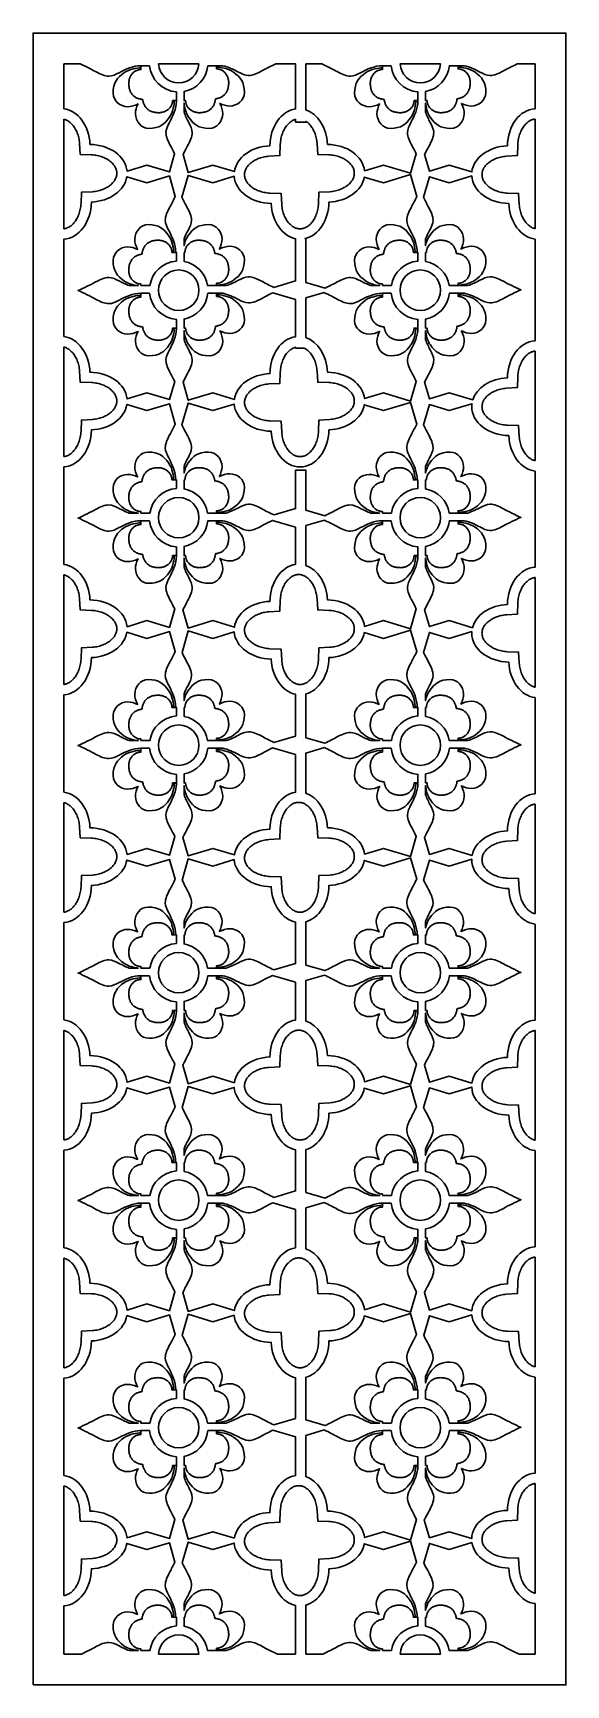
# Model space of a CAD drawing. Header units: centimetres. Extents: x 13.8 to 19.6, y -9 to 9.
import ezdxf

# ---------------------------------------------------------------- set-up
doc = ezdxf.new("R2010")
doc.units = ezdxf.units.CM
doc.header["$MEASUREMENT"] = 0
doc.layers.add('layer 1', color=7, linetype='Continuous')

msp = doc.modelspace()

# ---------------------------------------------------------------- linework, layer by layer
at = {"layer": 'layer 1', "color": 250, "lineweight": 30}
for points, knots in [([(13.81568, -9.00019), (13.81568, -9.00019), (13.81568, -7.7491), (13.81568, -7.7491), (13.81568, -7.7491), (13.81568, -7.7491), (13.81568, -7.63661), (13.81568, -7.63661), (13.81568, -7.63661), (13.81568, -7.63661), (13.81568, -7.23319), (13.81568, -7.23319), (13.81568, -7.23319), (13.81568, -7.23319), (13.81568, -7.03897), (13.81568, -7.03897), (13.81568, -7.03897), (13.81568, -7.03897), (13.81568, -5.26695), (13.81568, -5.26695), (13.81568, -5.26695), (13.81568, -5.26695), (13.81568, -5.15446), (13.81568, -5.15446), (13.81568, -5.15446), (13.81568, -5.15446), (13.81568, -4.75104), (13.81568, -4.75104), (13.81568, -4.75104), (13.81568, -4.75104), (13.81568, -4.55682), (13.81568, -4.55682), (13.81568, -4.55682), (13.81568, -4.55682), (13.81568, -2.7848), (13.81568, -2.7848), (13.81568, -2.7848), (13.81568, -2.7848), (13.81568, -2.67231), (13.81568, -2.67231), (13.81568, -2.67231), (13.81568, -2.67231), (13.81568, -2.26889), (13.81568, -2.26889), (13.81568, -2.26889), (13.81568, -2.26889), (13.81568, -2.07467), (13.81568, -2.07467), (13.81568, -2.07467), (13.81568, -2.07467), (13.81568, -0.30265), (13.81568, -0.30265), (13.81568, -0.30265), (13.81568, -0.30265), (13.81568, -0.19016), (13.81568, -0.19016), (13.81568, -0.19016), (13.81568, -0.19016), (13.81568, 0.21326), (13.81568, 0.21326), (13.81568, 0.21326), (13.81568, 0.21326), (13.81568, 0.40748), (13.81568, 0.40748), (13.81568, 0.40748), (13.81568, 0.40748), (13.81568, 2.1795), (13.81568, 2.1795), (13.81568, 2.1795), (13.81568, 2.1795), (13.81568, 2.29199), (13.81568, 2.29199), (13.81568, 2.29199), (13.81568, 2.29199), (13.81568, 2.69541), (13.81568, 2.69541), (13.81568, 2.69541), (13.81568, 2.69541), (13.81568, 2.88963), (13.81568, 2.88963), (13.81568, 2.88963), (13.81568, 2.88963), (13.81568, 4.66165), (13.81568, 4.66165), (13.81568, 4.66165), (13.81568, 4.66165), (13.81568, 4.77414), (13.81568, 4.77414), (13.81568, 4.77414), (13.81568, 4.77414), (13.81568, 5.17756), (13.81568, 5.17756), (13.81568, 5.17756), (13.81568, 5.17756), (13.81568, 5.37178), (13.81568, 5.37178), (13.81568, 5.37178), (13.81568, 5.37178), (13.81568, 7.1438), (13.81568, 7.1438), (13.81568, 7.1438), (13.81568, 7.1438), (13.81568, 7.25629), (13.81568, 7.25629), (13.81568, 7.25629), (13.81568, 7.25629), (13.81568, 7.65971), (13.81568, 7.65971), (13.81568, 7.65971), (13.81568, 7.65971), (13.81568, 7.85393), (13.81568, 7.85393), (13.81568, 7.85393), (13.81568, 7.85393), (13.81568, 9.00077), (13.81568, 9.00077), (13.81568, 9.00077), (13.81568, 9.00077), (14.6889, 9.00077), (14.6889, 9.00077), (14.6889, 9.00077), (14.6889, 9.00077), (14.8859, 9.00077), (14.8859, 9.00077), (14.8859, 9.00077), (14.8859, 9.00077), (15.37838, 9.00077), (15.37838, 9.00077), (15.37838, 9.00077), (15.37838, 9.00077), (15.46164, 9.00077), (15.46164, 9.00077), (15.46164, 9.00077), (15.46164, 9.00077), (15.9263, 9.00077), (15.9263, 9.00077), (15.9263, 9.00077), (15.9263, 9.00077), (16.1189, 9.00077), (16.1189, 9.00077), (16.1189, 9.00077), (16.1189, 9.00077), (17.32165, 9.00077), (17.32165, 9.00077), (17.32165, 9.00077), (17.32165, 9.00077), (17.51865, 9.00077), (17.51865, 9.00077), (17.51865, 9.00077), (17.51865, 9.00077), (18.01113, 9.00077), (18.01113, 9.00077), (18.01113, 9.00077), (18.01113, 9.00077), (18.09439, 9.00077), (18.09439, 9.00077), (18.09439, 9.00077), (18.09439, 9.00077), (18.55905, 9.00077), (18.55905, 9.00077), (18.55905, 9.00077), (18.55905, 9.00077), (18.75165, 9.00077), (18.75165, 9.00077), (18.75165, 9.00077), (18.75165, 9.00077), (19.62498, 9.00077), (19.62498, 9.00077), (19.62498, 9.00077), (19.62498, 9.00077), (19.62498, 7.78696), (19.62498, 7.78696), (19.62498, 7.78696), (19.62498, 7.78696), (19.62498, 7.67444), (19.62498, 7.67444), (19.62498, 7.67444), (19.62498, 7.67444), (19.62498, 7.27121), (19.62498, 7.27121), (19.62498, 7.27121), (19.62498, 7.27121), (19.62498, 7.0909), (19.62498, 7.0909), (19.62498, 7.0909), (19.62498, 7.0909), (19.62498, 5.25821), (19.62498, 5.25821), (19.62498, 5.25821), (19.62498, 5.25821), (19.62498, 5.1457), (19.62498, 5.1457), (19.62498, 5.1457), (19.62498, 5.1457), (19.62498, 4.74247), (19.62498, 4.74247), (19.62498, 4.74247), (19.62498, 4.74247), (19.62498, 4.56216), (19.62498, 4.56216), (19.62498, 4.56216), (19.62498, 4.56216), (19.62498, 2.79003), (19.62498, 2.79003), (19.62498, 2.79003), (19.62498, 2.79003), (19.62498, 2.67751), (19.62498, 2.67751), (19.62498, 2.67751), (19.62498, 2.67751), (19.62498, 2.27429), (19.62498, 2.27429), (19.62498, 2.27429), (19.62498, 2.27429), (19.62498, 2.09398), (19.62498, 2.09398), (19.62498, 2.09398), (19.62498, 2.09398), (19.62498, 0.32184), (19.62498, 0.32184), (19.62498, 0.32184), (19.62498, 0.32184), (19.62498, 0.20933), (19.62498, 0.20933), (19.62498, 0.20933), (19.62498, 0.20933), (19.62498, -0.1939), (19.62498, -0.1939), (19.62498, -0.1939), (19.62498, -0.1939), (19.62498, -0.37421), (19.62498, -0.37421), (19.62498, -0.37421), (19.62498, -0.37421), (19.62498, -2.14634), (19.62498, -2.14634), (19.62498, -2.14634), (19.62498, -2.14634), (19.62498, -2.25886), (19.62498, -2.25886), (19.62498, -2.25886), (19.62498, -2.25886), (19.62498, -2.66208), (19.62498, -2.66208), (19.62498, -2.66208), (19.62498, -2.66208), (19.62498, -2.84239), (19.62498, -2.84239), (19.62498, -2.84239), (19.62498, -2.84239), (19.62498, -4.61452), (19.62498, -4.61452), (19.62498, -4.61452), (19.62498, -4.61452), (19.62498, -4.72704), (19.62498, -4.72704), (19.62498, -4.72704), (19.62498, -4.72704), (19.62498, -5.13027), (19.62498, -5.13027), (19.62498, -5.13027), (19.62498, -5.13027), (19.62498, -5.31058), (19.62498, -5.31058), (19.62498, -5.31058), (19.62498, -5.31058), (19.62498, -7.08271), (19.62498, -7.08271), (19.62498, -7.08271), (19.62498, -7.08271), (19.62498, -7.19522), (19.62498, -7.19522), (19.62498, -7.19522), (19.62498, -7.19522), (19.62498, -7.59845), (19.62498, -7.59845), (19.62498, -7.59845), (19.62498, -7.59845), (19.62498, -7.77876), (19.62498, -7.77876), (19.62498, -7.77876), (19.62498, -7.77876), (19.62498, -9.00019), (19.62498, -9.00019), (19.62498, -9.00019), (19.62498, -9.00019), (18.75176, -9.00019), (18.75176, -9.00019), (18.75176, -9.00019), (18.75176, -9.00019), (18.55373, -9.00019), (18.55373, -9.00019), (18.55373, -9.00019), (18.55373, -9.00019), (18.09439, -9.00019), (18.09439, -9.00019), (18.09439, -9.00019), (18.09439, -9.00019), (18.01113, -9.00019), (18.01113, -9.00019), (18.01113, -9.00019), (18.01113, -9.00019), (17.51524, -9.00019), (17.51524, -9.00019), (17.51524, -9.00019), (17.51524, -9.00019), (17.32172, -9.00019), (17.32172, -9.00019), (17.32172, -9.00019), (17.32172, -9.00019), (16.11901, -9.00019), (16.11901, -9.00019), (16.11901, -9.00019), (16.11901, -9.00019), (15.92097, -9.00019), (15.92097, -9.00019), (15.92097, -9.00019), (15.92097, -9.00019), (15.46164, -9.00019), (15.46164, -9.00019), (15.46164, -9.00019), (15.46164, -9.00019), (15.37838, -9.00019), (15.37838, -9.00019), (15.37838, -9.00019), (15.37838, -9.00019), (14.88249, -9.00019), (14.88249, -9.00019), (14.88249, -9.00019), (14.88249, -9.00019), (14.68897, -9.00019), (14.68897, -9.00019), (14.68897, -9.00019), (14.68897, -9.00019), (13.81568, -9.00019), (13.81568, -9.00019)], [0, 0, 0, 0, 0.01176471, 0.01176471, 0.01176471, 0.01176471, 0.02352941, 0.02352941, 0.02352941, 0.02352941, 0.03529412, 0.03529412, 0.03529412, 0.03529412, 0.04705882, 0.04705882, 0.04705882, 0.04705882, 0.05882353, 0.05882353, 0.05882353, 0.05882353, 0.07058824, 0.07058824, 0.07058824, 0.07058824, 0.08235294, 0.08235294, 0.08235294, 0.08235294, 0.09411765, 0.09411765, 0.09411765, 0.09411765, 0.10588235, 0.10588235, 0.10588235, 0.10588235, 0.11764706, 0.11764706, 0.11764706, 0.11764706, 0.12941176, 0.12941176, 0.12941176, 0.12941176, 0.14117647, 0.14117647, 0.14117647, 0.14117647, 0.15294118, 0.15294118, 0.15294118, 0.15294118, 0.16470588, 0.16470588, 0.16470588, 0.16470588, 0.17647059, 0.17647059, 0.17647059, 0.17647059, 0.18823529, 0.18823529, 0.18823529, 0.18823529, 0.2, 0.2, 0.2, 0.2, 0.21176471, 0.21176471, 0.21176471, 0.21176471, 0.22352941, 0.22352941, 0.22352941, 0.22352941, 0.23529412, 0.23529412, 0.23529412, 0.23529412, 0.24705882, 0.24705882, 0.24705882, 0.24705882, 0.25882353, 0.25882353, 0.25882353, 0.25882353, 0.27058824, 0.27058824, 0.27058824, 0.27058824, 0.28235294, 0.28235294, 0.28235294, 0.28235294, 0.29411765, 0.29411765, 0.29411765, 0.29411765, 0.30588235, 0.30588235, 0.30588235, 0.30588235, 0.31764706, 0.31764706, 0.31764706, 0.31764706, 0.32941176, 0.32941176, 0.32941176, 0.32941176, 0.34117647, 0.34117647, 0.34117647, 0.34117647, 0.35294118, 0.35294118, 0.35294118, 0.35294118, 0.36470588, 0.36470588, 0.36470588, 0.36470588, 0.37647059, 0.37647059, 0.37647059, 0.37647059, 0.38823529, 0.38823529, 0.38823529, 0.38823529, 0.4, 0.4, 0.4, 0.4, 0.41176471, 0.41176471, 0.41176471, 0.41176471, 0.42352941, 0.42352941, 0.42352941, 0.42352941, 0.43529412, 0.43529412, 0.43529412, 0.43529412, 0.44705882, 0.44705882, 0.44705882, 0.44705882, 0.45882353, 0.45882353, 0.45882353, 0.45882353, 0.47058824, 0.47058824, 0.47058824, 0.47058824, 0.48235294, 0.48235294, 0.48235294, 0.48235294, 0.49411765, 0.49411765, 0.49411765, 0.49411765, 0.50588235, 0.50588235, 0.50588235, 0.50588235, 0.51764706, 0.51764706, 0.51764706, 0.51764706, 0.52941176, 0.52941176, 0.52941176, 0.52941176, 0.54117647, 0.54117647, 0.54117647, 0.54117647, 0.55294118, 0.55294118, 0.55294118, 0.55294118, 0.56470588, 0.56470588, 0.56470588, 0.56470588, 0.57647059, 0.57647059, 0.57647059, 0.57647059, 0.58823529, 0.58823529, 0.58823529, 0.58823529, 0.6, 0.6, 0.6, 0.6, 0.61176471, 0.61176471, 0.61176471, 0.61176471, 0.62352941, 0.62352941, 0.62352941, 0.62352941, 0.63529412, 0.63529412, 0.63529412, 0.63529412, 0.64705882, 0.64705882, 0.64705882, 0.64705882, 0.65882353, 0.65882353, 0.65882353, 0.65882353, 0.67058824, 0.67058824, 0.67058824, 0.67058824, 0.68235294, 0.68235294, 0.68235294, 0.68235294, 0.69411765, 0.69411765, 0.69411765, 0.69411765, 0.70588235, 0.70588235, 0.70588235, 0.70588235, 0.71764706, 0.71764706, 0.71764706, 0.71764706, 0.72941176, 0.72941176, 0.72941176, 0.72941176, 0.74117647, 0.74117647, 0.74117647, 0.74117647, 0.75294118, 0.75294118, 0.75294118, 0.75294118, 0.76470588, 0.76470588, 0.76470588, 0.76470588, 0.77647059, 0.77647059, 0.77647059, 0.77647059, 0.78823529, 0.78823529, 0.78823529, 0.78823529, 0.8, 0.8, 0.8, 0.8, 0.81176471, 0.81176471, 0.81176471, 0.81176471, 0.82352941, 0.82352941, 0.82352941, 0.82352941, 0.83529412, 0.83529412, 0.83529412, 0.83529412, 0.84705882, 0.84705882, 0.84705882, 0.84705882, 0.85882353, 0.85882353, 0.85882353, 0.85882353, 0.87058824, 0.87058824, 0.87058824, 0.87058824, 0.88235294, 0.88235294, 0.88235294, 0.88235294, 0.89411765, 0.89411765, 0.89411765, 0.89411765, 0.90588235, 0.90588235, 0.90588235, 0.90588235, 0.91764706, 0.91764706, 0.91764706, 0.91764706, 0.92941176, 0.92941176, 0.92941176, 0.92941176, 0.94117647, 0.94117647, 0.94117647, 0.94117647, 0.95294118, 0.95294118, 0.95294118, 0.95294118, 0.96470588, 0.96470588, 0.96470588, 0.96470588, 0.97647059, 0.97647059, 0.97647059, 0.97647059, 1, 1, 1, 1]), ([(14.15277, 8.17468), (14.30684, 8.15555), (14.42853, 7.99098), (14.43663, 7.78717), (14.43663, 7.78717), (14.65057, 7.7847), (14.82492, 7.65718), (14.84023, 7.49596), (14.84023, 7.49596), (14.84023, 7.49596), (15.0576, 7.5621), (15.0576, 7.5621), (15.0576, 7.5621), (15.0576, 7.5621), (15.30165, 7.48784), (15.30165, 7.48784), (15.30165, 7.48784), (15.30165, 7.48784), (15.3593, 7.6851), (15.3593, 7.6851), (15.3593, 7.6851), (15.34343, 7.71684), (15.32752, 7.7469), (15.31428, 7.77129), (15.31428, 7.77129), (15.2851, 7.82376), (15.2647, 7.87187), (15.2647, 7.91562), (15.2647, 7.91562), (15.2647, 7.95208), (15.2851, 7.99291), (15.30262, 8.02645), (15.30262, 8.02645), (15.33977, 8.09644), (15.37688, 8.1776), (15.37838, 8.25903), (15.37838, 8.25903), (15.37838, 8.25903), (15.37838, 8.26411), (15.37838, 8.26411), (15.37838, 8.26411), (15.37838, 8.26411), (15.35511, 8.26411), (15.35511, 8.26411), (15.35511, 8.26411), (15.35511, 8.22911), (15.34344, 8.13724), (15.30115, 8.0804), (15.30115, 8.0804), (15.2472, 8.00748), (15.19764, 7.96229), (15.07806, 7.96229), (15.07806, 7.96229), (14.9964, 7.96229), (14.93226, 8.03809), (14.93226, 8.11977), (14.93226, 8.11977), (14.93226, 8.15672), (14.94302, 8.19486), (14.96006, 8.22866), (14.96006, 8.22866), (14.92509, 8.21019), (14.88507, 8.19838), (14.84636, 8.19838), (14.84636, 8.19838), (14.76468, 8.19838), (14.68889, 8.26252), (14.68889, 8.34418), (14.68889, 8.34418), (14.68889, 8.46377), (14.73407, 8.51332), (14.80699, 8.56727), (14.80699, 8.56727), (14.86383, 8.60955), (14.9557, 8.62123), (14.99071, 8.62123), (14.99071, 8.62123), (14.99071, 8.62123), (14.99071, 8.64455), (14.99071, 8.64455), (14.99071, 8.64455), (14.90758, 8.64455), (14.82448, 8.60664), (14.75304, 8.56872), (14.75304, 8.56872), (14.7195, 8.55122), (14.67867, 8.53082), (14.64222, 8.53082), (14.64222, 8.53082), (14.59846, 8.53082), (14.55035, 8.55122), (14.49788, 8.5804), (14.49788, 8.5804), (14.45301, 8.60475), (14.38895, 8.63814), (14.33053, 8.66367), (14.33053, 8.66367), (14.33053, 8.66367), (14.15277, 8.66367), (14.15277, 8.66367), (14.15277, 8.66367), (14.15277, 8.66367), (14.15277, 8.17468), (14.15277, 8.17468)], [0, 0, 0, 0, 0.03703704, 0.03703704, 0.03703704, 0.03703704, 0.07407407, 0.07407407, 0.07407407, 0.07407407, 0.11111111, 0.11111111, 0.11111111, 0.11111111, 0.14814815, 0.14814815, 0.14814815, 0.14814815, 0.18518519, 0.18518519, 0.18518519, 0.18518519, 0.22222222, 0.22222222, 0.22222222, 0.22222222, 0.25925926, 0.25925926, 0.25925926, 0.25925926, 0.2962963, 0.2962963, 0.2962963, 0.2962963, 0.33333333, 0.33333333, 0.33333333, 0.33333333, 0.37037037, 0.37037037, 0.37037037, 0.37037037, 0.40740741, 0.40740741, 0.40740741, 0.40740741, 0.44444444, 0.44444444, 0.44444444, 0.44444444, 0.48148148, 0.48148148, 0.48148148, 0.48148148, 0.51851852, 0.51851852, 0.51851852, 0.51851852, 0.55555556, 0.55555556, 0.55555556, 0.55555556, 0.59259259, 0.59259259, 0.59259259, 0.59259259, 0.62962963, 0.62962963, 0.62962963, 0.62962963, 0.66666667, 0.66666667, 0.66666667, 0.66666667, 0.7037037, 0.7037037, 0.7037037, 0.7037037, 0.74074074, 0.74074074, 0.74074074, 0.74074074, 0.77777778, 0.77777778, 0.77777778, 0.77777778, 0.81481481, 0.81481481, 0.81481481, 0.81481481, 0.85185185, 0.85185185, 0.85185185, 0.85185185, 0.88888889, 0.88888889, 0.88888889, 0.88888889, 0.92592593, 0.92592593, 0.92592593, 0.92592593, 1, 1, 1, 1]), ([(15.0864, 8.64456), (15.0864, 8.64456), (14.99198, 8.64456), (14.99198, 8.64456), (14.99198, 8.64456), (14.99198, 8.64456), (14.99198, 8.60243), (14.99198, 8.60243), (14.99198, 8.60243), (14.99198, 8.60243), (14.99019, 8.60243), (14.99019, 8.60243), (14.99019, 8.60243), (14.99019, 8.60243), (14.98403, 8.60224), (14.98403, 8.60224), (14.98403, 8.60224), (14.98403, 8.60224), (14.97742, 8.60165), (14.97742, 8.60165), (14.97742, 8.60165), (14.97742, 8.60165), (14.97089, 8.60067), (14.97089, 8.60067), (14.97089, 8.60067), (14.97089, 8.60067), (14.96444, 8.59932), (14.96444, 8.59932), (14.96444, 8.59932), (14.96444, 8.59932), (14.9581, 8.59762), (14.9581, 8.59762), (14.9581, 8.59762), (14.9581, 8.59762), (14.95188, 8.59558), (14.95188, 8.59558), (14.95188, 8.59558), (14.95188, 8.59558), (14.94579, 8.5932), (14.94579, 8.5932), (14.94579, 8.5932), (14.94579, 8.5932), (14.93983, 8.59051), (14.93983, 8.59051), (14.93983, 8.59051), (14.93983, 8.59051), (14.93402, 8.58751), (14.93402, 8.58751), (14.93402, 8.58751), (14.93402, 8.58751), (14.92837, 8.58421), (14.92837, 8.58421), (14.92837, 8.58421), (14.92837, 8.58421), (14.92287, 8.58063), (14.92287, 8.58063), (14.92287, 8.58063), (14.92287, 8.58063), (14.91755, 8.57677), (14.91755, 8.57677), (14.91755, 8.57677), (14.91755, 8.57677), (14.9124, 8.57264), (14.9124, 8.57264), (14.9124, 8.57264), (14.9124, 8.57264), (14.90744, 8.56826), (14.90744, 8.56826), (14.90744, 8.56826), (14.90744, 8.56826), (14.90267, 8.56362), (14.90267, 8.56362), (14.90267, 8.56362), (14.90267, 8.56362), (14.89811, 8.55874), (14.89811, 8.55874), (14.89811, 8.55874), (14.89811, 8.55874), (14.89375, 8.55362), (14.89375, 8.55362), (14.89375, 8.55362), (14.89375, 8.55362), (14.88961, 8.54828), (14.88961, 8.54828), (14.88961, 8.54828), (14.88961, 8.54828), (14.88569, 8.54271), (14.88569, 8.54271), (14.88569, 8.54271), (14.88569, 8.54271), (14.882, 8.53693), (14.882, 8.53693), (14.882, 8.53693), (14.882, 8.53693), (14.87856, 8.53093), (14.87856, 8.53093), (14.87856, 8.53093), (14.87856, 8.53093), (14.87536, 8.52474), (14.87536, 8.52474), (14.87536, 8.52474), (14.87536, 8.52474), (14.87243, 8.51836), (14.87243, 8.51836), (14.87243, 8.51836), (14.87243, 8.51836), (14.86977, 8.51179), (14.86977, 8.51179), (14.86977, 8.51179), (14.86977, 8.51179), (14.86738, 8.50504), (14.86738, 8.50504), (14.86738, 8.50504), (14.86738, 8.50504), (14.86529, 8.49812), (14.86529, 8.49812), (14.86529, 8.49812), (14.86529, 8.49812), (14.86349, 8.49104), (14.86349, 8.49104), (14.86349, 8.49104), (14.86349, 8.49104), (14.862, 8.4838), (14.862, 8.4838), (14.862, 8.4838), (14.862, 8.4838), (14.86083, 8.47643), (14.86083, 8.47643), (14.86083, 8.47643), (14.86083, 8.47643), (14.85998, 8.46892), (14.85998, 8.46892), (14.85998, 8.46892), (14.85998, 8.46892), (14.85946, 8.46129), (14.85946, 8.46129), (14.85946, 8.46129), (14.85946, 8.46129), (14.85929, 8.45366), (14.85929, 8.45366), (14.85929, 8.45366), (14.85929, 8.45366), (14.85945, 8.44358), (14.85945, 8.44358), (14.85945, 8.44358), (14.85945, 8.44358), (14.85994, 8.43387), (14.85994, 8.43387), (14.85994, 8.43387), (14.85994, 8.43387), (14.86075, 8.4244), (14.86075, 8.4244), (14.86075, 8.4244), (14.86075, 8.4244), (14.86189, 8.41518), (14.86189, 8.41518), (14.86189, 8.41518), (14.86189, 8.41518), (14.86337, 8.40619), (14.86337, 8.40619), (14.86337, 8.40619), (14.86337, 8.40619), (14.8652, 8.39745), (14.8652, 8.39745), (14.8652, 8.39745), (14.8652, 8.39745), (14.86738, 8.38894), (14.86738, 8.38894), (14.86738, 8.38894), (14.86738, 8.38894), (14.86991, 8.38068), (14.86991, 8.38068), (14.86991, 8.38068), (14.86991, 8.38068), (14.8728, 8.37267), (14.8728, 8.37267), (14.8728, 8.37267), (14.8728, 8.37267), (14.87606, 8.36491), (14.87606, 8.36491), (14.87606, 8.36491), (14.87606, 8.36491), (14.87968, 8.35741), (14.87968, 8.35741), (14.87968, 8.35741), (14.87968, 8.35741), (14.88367, 8.35021), (14.88367, 8.35021), (14.88367, 8.35021), (14.88367, 8.35021), (14.88801, 8.34329), (14.88801, 8.34329), (14.88801, 8.34329), (14.88801, 8.34329), (14.89271, 8.33668), (14.89271, 8.33668), (14.89271, 8.33668), (14.89271, 8.33668), (14.89776, 8.3304), (14.89776, 8.3304), (14.89776, 8.3304), (14.89776, 8.3304), (14.90313, 8.32446), (14.90313, 8.32446), (14.90313, 8.32446), (14.90313, 8.32446), (14.9088, 8.31885), (14.9088, 8.31885), (14.9088, 8.31885), (14.9088, 8.31885), (14.91478, 8.31361), (14.91478, 8.31361), (14.91478, 8.31361), (14.91478, 8.31361), (14.92102, 8.30872), (14.92102, 8.30872), (14.92102, 8.30872), (14.92102, 8.30872), (14.92751, 8.3042), (14.92751, 8.3042), (14.92751, 8.3042), (14.92751, 8.3042), (14.93423, 8.30003), (14.93423, 8.30003), (14.93423, 8.30003), (14.93423, 8.30003), (14.94117, 8.29622), (14.94117, 8.29622), (14.94117, 8.29622), (14.94117, 8.29622), (14.94829, 8.29275), (14.94829, 8.29275), (14.94829, 8.29275), (14.94829, 8.29275), (14.95559, 8.28962), (14.95559, 8.28962), (14.95559, 8.28962), (14.95559, 8.28962), (14.96306, 8.28682), (14.96306, 8.28682), (14.96306, 8.28682), (14.96306, 8.28682), (14.97068, 8.28433), (14.97068, 8.28433), (14.97068, 8.28433), (14.97068, 8.28433), (14.97846, 8.28213), (14.97846, 8.28213), (14.97846, 8.28213), (14.97846, 8.28213), (14.98637, 8.28023), (14.98637, 8.28023), (14.98637, 8.28023), (14.98637, 8.28023), (14.99441, 8.2786), (14.99441, 8.2786), (14.99441, 8.2786), (14.99441, 8.2786), (15.00259, 8.27724), (15.00259, 8.27724), (15.00259, 8.27724), (15.00259, 8.27724), (15.01091, 8.27613), (15.01091, 8.27613), (15.01091, 8.27613), (15.01091, 8.27613), (15.01115, 8.27611), (15.01115, 8.27611), (15.01115, 8.27611), (15.01115, 8.27611), (15.01214, 8.26984), (15.01214, 8.26984), (15.01214, 8.26984), (15.01214, 8.26984), (15.01371, 8.26169), (15.01371, 8.26169), (15.01371, 8.26169), (15.01371, 8.26169), (15.01557, 8.25368), (15.01557, 8.25368), (15.01557, 8.25368), (15.01557, 8.25368), (15.01771, 8.24581), (15.01771, 8.24581), (15.01771, 8.24581), (15.01771, 8.24581), (15.02015, 8.23809), (15.02015, 8.23809), (15.02015, 8.23809), (15.02015, 8.23809), (15.02292, 8.23053), (15.02292, 8.23053), (15.02292, 8.23053), (15.02292, 8.23053), (15.026, 8.22313), (15.026, 8.22313), (15.026, 8.22313), (15.026, 8.22313), (15.02943, 8.2159), (15.02943, 8.2159), (15.02943, 8.2159), (15.02943, 8.2159), (15.03321, 8.20888), (15.03321, 8.20888), (15.03321, 8.20888), (15.03321, 8.20888), (15.03735, 8.20206), (15.03735, 8.20206), (15.03735, 8.20206), (15.03735, 8.20206), (15.04185, 8.19547), (15.04185, 8.19547), (15.04185, 8.19547), (15.04185, 8.19547), (15.04672, 8.18913), (15.04672, 8.18913), (15.04672, 8.18913), (15.04672, 8.18913), (15.05196, 8.18306), (15.05196, 8.18306), (15.05196, 8.18306), (15.05196, 8.18306), (15.05755, 8.1773), (15.05755, 8.1773), (15.05755, 8.1773), (15.05755, 8.1773), (15.0635, 8.17184), (15.0635, 8.17184), (15.0635, 8.17184), (15.0635, 8.17184), (15.06979, 8.16671), (15.06979, 8.16671), (15.06979, 8.16671), (15.06979, 8.16671), (15.07642, 8.16193), (15.07642, 8.16193), (15.07642, 8.16193), (15.07642, 8.16193), (15.08337, 8.1575), (15.08337, 8.1575), (15.08337, 8.1575), (15.08337, 8.1575), (15.09061, 8.15345), (15.09061, 8.15345), (15.09061, 8.15345), (15.09061, 8.15345), (15.09814, 8.14976), (15.09814, 8.14976), (15.09814, 8.14976), (15.09814, 8.14976), (15.10594, 8.14645), (15.10594, 8.14645), (15.10594, 8.14645), (15.10594, 8.14645), (15.114, 8.1435), (15.114, 8.1435), (15.114, 8.1435), (15.114, 8.1435), (15.12232, 8.14093), (15.12232, 8.14093), (15.12232, 8.14093), (15.12232, 8.14093), (15.13088, 8.13871), (15.13088, 8.13871), (15.13088, 8.13871), (15.13088, 8.13871), (15.13969, 8.13685), (15.13969, 8.13685), (15.13969, 8.13685), (15.13969, 8.13685), (15.14874, 8.13535), (15.14874, 8.13535), (15.14874, 8.13535), (15.14874, 8.13535), (15.15804, 8.13418), (15.15804, 8.13418), (15.15804, 8.13418), (15.15804, 8.13418), (15.16758, 8.13336), (15.16758, 8.13336), (15.16758, 8.13336), (15.16758, 8.13336), (15.17738, 8.13286), (15.17738, 8.13286), (15.17738, 8.13286), (15.17738, 8.13286), (15.18753, 8.1327), (15.18753, 8.1327), (15.18753, 8.1327), (15.18753, 8.1327), (15.19517, 8.13287), (15.19517, 8.13287), (15.19517, 8.13287), (15.19517, 8.13287), (15.2028, 8.13339), (15.2028, 8.13339), (15.2028, 8.13339), (15.2028, 8.13339), (15.21031, 8.13423), (15.21031, 8.13423), (15.21031, 8.13423), (15.21031, 8.13423), (15.21768, 8.13541), (15.21768, 8.13541), (15.21768, 8.13541), (15.21768, 8.13541), (15.22491, 8.1369), (15.22491, 8.1369), (15.22491, 8.1369), (15.22491, 8.1369), (15.232, 8.1387), (15.232, 8.1387), (15.232, 8.1387), (15.232, 8.1387), (15.23892, 8.14079), (15.23892, 8.14079), (15.23892, 8.14079), (15.23892, 8.14079), (15.24567, 8.14318), (15.24567, 8.14318), (15.24567, 8.14318), (15.24567, 8.14318), (15.25224, 8.14584), (15.25224, 8.14584), (15.25224, 8.14584), (15.25224, 8.14584), (15.25862, 8.14877), (15.25862, 8.14877), (15.25862, 8.14877), (15.25862, 8.14877), (15.26481, 8.15196), (15.26481, 8.15196), (15.26481, 8.15196), (15.26481, 8.15196), (15.27081, 8.15541), (15.27081, 8.15541), (15.27081, 8.15541), (15.27081, 8.15541), (15.27659, 8.15909), (15.27659, 8.15909), (15.27659, 8.15909), (15.27659, 8.15909), (15.28216, 8.16301), (15.28216, 8.16301), (15.28216, 8.16301), (15.28216, 8.16301), (15.28751, 8.16716), (15.28751, 8.16716), (15.28751, 8.16716), (15.28751, 8.16716), (15.29263, 8.17152), (15.29263, 8.17152), (15.29263, 8.17152), (15.29263, 8.17152), (15.29751, 8.17608), (15.29751, 8.17608), (15.29751, 8.17608), (15.29751, 8.17608), (15.30215, 8.18085), (15.30215, 8.18085), (15.30215, 8.18085), (15.30215, 8.18085), (15.30653, 8.18581), (15.30653, 8.18581), (15.30653, 8.18581), (15.30653, 8.18581), (15.31066, 8.19095), (15.31066, 8.19095), (15.31066, 8.19095), (15.31066, 8.19095), (15.31452, 8.19628), (15.31452, 8.19628), (15.31452, 8.19628), (15.31452, 8.19628), (15.3181, 8.20177), (15.3181, 8.20177), (15.3181, 8.20177), (15.3181, 8.20177), (15.3214, 8.20743), (15.3214, 8.20743), (15.3214, 8.20743), (15.3214, 8.20743), (15.3244, 8.21324), (15.3244, 8.21324), (15.3244, 8.21324), (15.3244, 8.21324), (15.3271, 8.2192), (15.3271, 8.2192), (15.3271, 8.2192), (15.3271, 8.2192), (15.32947, 8.22529), (15.32947, 8.22529), (15.32947, 8.22529), (15.32947, 8.22529), (15.33152, 8.23151), (15.33152, 8.23151), (15.33152, 8.23151), (15.33152, 8.23151), (15.33322, 8.23785), (15.33322, 8.23785), (15.33322, 8.23785), (15.33322, 8.23785), (15.33456, 8.2443), (15.33456, 8.2443), (15.33456, 8.2443), (15.33456, 8.2443), (15.33554, 8.25083), (15.33554, 8.25083), (15.33554, 8.25083), (15.33554, 8.25083), (15.33614, 8.25744), (15.33614, 8.25744), (15.33614, 8.25744), (15.33614, 8.25744), (15.33633, 8.2636), (15.33633, 8.2636), (15.33633, 8.2636), (15.33633, 8.2636), (15.33633, 8.26539), (15.33633, 8.26539), (15.33633, 8.26539), (15.33633, 8.26539), (15.37838, 8.26539), (15.37838, 8.26539), (15.37838, 8.26539), (15.37838, 8.26539), (15.37838, 8.35915), (15.37838, 8.35915), (15.37838, 8.35915), (15.22491, 8.37132), (15.10197, 8.49207), (15.0864, 8.64456)], [0, 0, 0, 0, 0.00746269, 0.00746269, 0.00746269, 0.00746269, 0.01492537, 0.01492537, 0.01492537, 0.01492537, 0.02238806, 0.02238806, 0.02238806, 0.02238806, 0.02985075, 0.02985075, 0.02985075, 0.02985075, 0.03731343, 0.03731343, 0.03731343, 0.03731343, 0.04477612, 0.04477612, 0.04477612, 0.04477612, 0.05223881, 0.05223881, 0.05223881, 0.05223881, 0.05970149, 0.05970149, 0.05970149, 0.05970149, 0.06716418, 0.06716418, 0.06716418, 0.06716418, 0.07462687, 0.07462687, 0.07462687, 0.07462687, 0.08208955, 0.08208955, 0.08208955, 0.08208955, 0.08955224, 0.08955224, 0.08955224, 0.08955224, 0.09701493, 0.09701493, 0.09701493, 0.09701493, 0.10447761, 0.10447761, 0.10447761, 0.10447761, 0.1119403, 0.1119403, 0.1119403, 0.1119403, 0.11940299, 0.11940299, 0.11940299, 0.11940299, 0.12686567, 0.12686567, 0.12686567, 0.12686567, 0.13432836, 0.13432836, 0.13432836, 0.13432836, 0.14179104, 0.14179104, 0.14179104, 0.14179104, 0.14925373, 0.14925373, 0.14925373, 0.14925373, 0.15671642, 0.15671642, 0.15671642, 0.15671642, 0.1641791, 0.1641791, 0.1641791, 0.1641791, 0.17164179, 0.17164179, 0.17164179, 0.17164179, 0.17910448, 0.17910448, 0.17910448, 0.17910448, 0.18656716, 0.18656716, 0.18656716, 0.18656716, 0.19402985, 0.19402985, 0.19402985, 0.19402985, 0.20149254, 0.20149254, 0.20149254, 0.20149254, 0.20895522, 0.20895522, 0.20895522, 0.20895522, 0.21641791, 0.21641791, 0.21641791, 0.21641791, 0.2238806, 0.2238806, 0.2238806, 0.2238806, 0.23134328, 0.23134328, 0.23134328, 0.23134328, 0.23880597, 0.23880597, 0.23880597, 0.23880597, 0.24626866, 0.24626866, 0.24626866, 0.24626866, 0.25373134, 0.25373134, 0.25373134, 0.25373134, 0.26119403, 0.26119403, 0.26119403, 0.26119403, 0.26865672, 0.26865672, 0.26865672, 0.26865672, 0.2761194, 0.2761194, 0.2761194, 0.2761194, 0.28358209, 0.28358209, 0.28358209, 0.28358209, 0.29104478, 0.29104478, 0.29104478, 0.29104478, 0.29850746, 0.29850746, 0.29850746, 0.29850746, 0.30597015, 0.30597015, 0.30597015, 0.30597015, 0.31343284, 0.31343284, 0.31343284, 0.31343284, 0.32089552, 0.32089552, 0.32089552, 0.32089552, 0.32835821, 0.32835821, 0.32835821, 0.32835821, 0.3358209, 0.3358209, 0.3358209, 0.3358209, 0.34328358, 0.34328358, 0.34328358, 0.34328358, 0.35074627, 0.35074627, 0.35074627, 0.35074627, 0.35820896, 0.35820896, 0.35820896, 0.35820896, 0.36567164, 0.36567164, 0.36567164, 0.36567164, 0.37313433, 0.37313433, 0.37313433, 0.37313433, 0.38059701, 0.38059701, 0.38059701, 0.38059701, 0.3880597, 0.3880597, 0.3880597, 0.3880597, 0.39552239, 0.39552239, 0.39552239, 0.39552239, 0.40298507, 0.40298507, 0.40298507, 0.40298507, 0.41044776, 0.41044776, 0.41044776, 0.41044776, 0.41791045, 0.41791045, 0.41791045, 0.41791045, 0.42537313, 0.42537313, 0.42537313, 0.42537313, 0.43283582, 0.43283582, 0.43283582, 0.43283582, 0.44029851, 0.44029851, 0.44029851, 0.44029851, 0.44776119, 0.44776119, 0.44776119, 0.44776119, 0.45522388, 0.45522388, 0.45522388, 0.45522388, 0.46268657, 0.46268657, 0.46268657, 0.46268657, 0.47014925, 0.47014925, 0.47014925, 0.47014925, 0.47761194, 0.47761194, 0.47761194, 0.47761194, 0.48507463, 0.48507463, 0.48507463, 0.48507463, 0.49253731, 0.49253731, 0.49253731, 0.49253731, 0.5, 0.5, 0.5, 0.5, 0.50746269, 0.50746269, 0.50746269, 0.50746269, 0.51492537, 0.51492537, 0.51492537, 0.51492537, 0.52238806, 0.52238806, 0.52238806, 0.52238806, 0.52985075, 0.52985075, 0.52985075, 0.52985075, 0.53731343, 0.53731343, 0.53731343, 0.53731343, 0.54477612, 0.54477612, 0.54477612, 0.54477612, 0.55223881, 0.55223881, 0.55223881, 0.55223881, 0.55970149, 0.55970149, 0.55970149, 0.55970149, 0.56716418, 0.56716418, 0.56716418, 0.56716418, 0.57462687, 0.57462687, 0.57462687, 0.57462687, 0.58208955, 0.58208955, 0.58208955, 0.58208955, 0.58955224, 0.58955224, 0.58955224, 0.58955224, 0.59701493, 0.59701493, 0.59701493, 0.59701493, 0.60447761, 0.60447761, 0.60447761, 0.60447761, 0.6119403, 0.6119403, 0.6119403, 0.6119403, 0.61940299, 0.61940299, 0.61940299, 0.61940299, 0.62686567, 0.62686567, 0.62686567, 0.62686567, 0.63432836, 0.63432836, 0.63432836, 0.63432836, 0.64179104, 0.64179104, 0.64179104, 0.64179104, 0.64925373, 0.64925373, 0.64925373, 0.64925373, 0.65671642, 0.65671642, 0.65671642, 0.65671642, 0.6641791, 0.6641791, 0.6641791, 0.6641791, 0.67164179, 0.67164179, 0.67164179, 0.67164179, 0.67910448, 0.67910448, 0.67910448, 0.67910448, 0.68656716, 0.68656716, 0.68656716, 0.68656716, 0.69402985, 0.69402985, 0.69402985, 0.69402985, 0.70149254, 0.70149254, 0.70149254, 0.70149254, 0.70895522, 0.70895522, 0.70895522, 0.70895522, 0.71641791, 0.71641791, 0.71641791, 0.71641791, 0.7238806, 0.7238806, 0.7238806, 0.7238806, 0.73134328, 0.73134328, 0.73134328, 0.73134328, 0.73880597, 0.73880597, 0.73880597, 0.73880597, 0.74626866, 0.74626866, 0.74626866, 0.74626866, 0.75373134, 0.75373134, 0.75373134, 0.75373134, 0.76119403, 0.76119403, 0.76119403, 0.76119403, 0.76865672, 0.76865672, 0.76865672, 0.76865672, 0.7761194, 0.7761194, 0.7761194, 0.7761194, 0.78358209, 0.78358209, 0.78358209, 0.78358209, 0.79104478, 0.79104478, 0.79104478, 0.79104478, 0.79850746, 0.79850746, 0.79850746, 0.79850746, 0.80597015, 0.80597015, 0.80597015, 0.80597015, 0.81343284, 0.81343284, 0.81343284, 0.81343284, 0.82089552, 0.82089552, 0.82089552, 0.82089552, 0.82835821, 0.82835821, 0.82835821, 0.82835821, 0.8358209, 0.8358209, 0.8358209, 0.8358209, 0.84328358, 0.84328358, 0.84328358, 0.84328358, 0.85074627, 0.85074627, 0.85074627, 0.85074627, 0.85820896, 0.85820896, 0.85820896, 0.85820896, 0.86567164, 0.86567164, 0.86567164, 0.86567164, 0.87313433, 0.87313433, 0.87313433, 0.87313433, 0.88059701, 0.88059701, 0.88059701, 0.88059701, 0.8880597, 0.8880597, 0.8880597, 0.8880597, 0.89552239, 0.89552239, 0.89552239, 0.89552239, 0.90298507, 0.90298507, 0.90298507, 0.90298507, 0.91044776, 0.91044776, 0.91044776, 0.91044776, 0.91791045, 0.91791045, 0.91791045, 0.91791045, 0.92537313, 0.92537313, 0.92537313, 0.92537313, 0.93283582, 0.93283582, 0.93283582, 0.93283582, 0.94029851, 0.94029851, 0.94029851, 0.94029851, 0.94776119, 0.94776119, 0.94776119, 0.94776119, 0.95522388, 0.95522388, 0.95522388, 0.95522388, 0.96268657, 0.96268657, 0.96268657, 0.96268657, 0.97014925, 0.97014925, 0.97014925, 0.97014925, 0.97761194, 0.97761194, 0.97761194, 0.97761194, 0.98507463, 0.98507463, 0.98507463, 0.98507463, 1, 1, 1, 1]), ([(15.62372, 8.66367), (15.61665, 8.54845), (15.52095, 8.45715), (15.40395, 8.45715), (15.40395, 8.45715), (15.28695, 8.45715), (15.19125, 8.54845), (15.18418, 8.66367), (15.18418, 8.66367), (15.18418, 8.66367), (15.62372, 8.66367), (15.62372, 8.66367)], [0, 0, 0, 0, 0.25, 0.25, 0.25, 0.25, 0.5, 0.5, 0.5, 0.5, 1, 1, 1, 1]), ([(16.46096, 8.66367), (16.40721, 8.63931), (16.35073, 8.60979), (16.31002, 8.58769), (16.31002, 8.58769), (16.25755, 8.55851), (16.20944, 8.53811), (16.16569, 8.53811), (16.16569, 8.53811), (16.12923, 8.53811), (16.0884, 8.55851), (16.05486, 8.57603), (16.05486, 8.57603), (16.00236, 8.60389), (15.94356, 8.63175), (15.88308, 8.64456), (15.88308, 8.64456), (15.88308, 8.64456), (15.81719, 8.64456), (15.81719, 8.64456), (15.81719, 8.64456), (15.81719, 8.64456), (15.81719, 8.62851), (15.81719, 8.62851), (15.81719, 8.62851), (15.8522, 8.62851), (15.94407, 8.61685), (16.00091, 8.57455), (16.00091, 8.57455), (16.07383, 8.52061), (16.11901, 8.47105), (16.11901, 8.35147), (16.11901, 8.35147), (16.11901, 8.26981), (16.04322, 8.20567), (15.96154, 8.20567), (15.96154, 8.20567), (15.92459, 8.20567), (15.88645, 8.21642), (15.85265, 8.23347), (15.85265, 8.23347), (15.87112, 8.1985), (15.88293, 8.15848), (15.88293, 8.11977), (15.88293, 8.11977), (15.88293, 8.03809), (15.81878, 7.96229), (15.73713, 7.96229), (15.73713, 7.96229), (15.61754, 7.96229), (15.56799, 8.00748), (15.51404, 8.0804), (15.51404, 8.0804), (15.48024, 8.12584), (15.46599, 8.19367), (15.46164, 8.23693), (15.46164, 8.23693), (15.46164, 8.23693), (15.46164, 8.13757), (15.46164, 8.13757), (15.46164, 8.13757), (15.47572, 8.09867), (15.49415, 8.06118), (15.51259, 8.02645), (15.51259, 8.02645), (15.53009, 7.99291), (15.55049, 7.95208), (15.55049, 7.91562), (15.55049, 7.91562), (15.55049, 7.87187), (15.53009, 7.82376), (15.50091, 7.77129), (15.50091, 7.77129), (15.48639, 7.74454), (15.46867, 7.71097), (15.45131, 7.67585), (15.45131, 7.67585), (15.45131, 7.67585), (15.50834, 7.48067), (15.50834, 7.48067), (15.50834, 7.48067), (15.50834, 7.48067), (15.77595, 7.5621), (15.77595, 7.5621), (15.77595, 7.5621), (15.77595, 7.5621), (16.01035, 7.49078), (16.01035, 7.49078), (16.01035, 7.49078), (16.03111, 7.64351), (16.19491, 7.7638), (16.39749, 7.77185), (16.39749, 7.77185), (16.39991, 7.98117), (16.52205, 8.1526), (16.67833, 8.17422), (16.67833, 8.17422), (16.67833, 8.17422), (16.67833, 8.66367), (16.67833, 8.66367), (16.67833, 8.66367), (16.67833, 8.66367), (16.46096, 8.66367), (16.46096, 8.66367)], [0, 0, 0, 0, 0.03703704, 0.03703704, 0.03703704, 0.03703704, 0.07407407, 0.07407407, 0.07407407, 0.07407407, 0.11111111, 0.11111111, 0.11111111, 0.11111111, 0.14814815, 0.14814815, 0.14814815, 0.14814815, 0.18518519, 0.18518519, 0.18518519, 0.18518519, 0.22222222, 0.22222222, 0.22222222, 0.22222222, 0.25925926, 0.25925926, 0.25925926, 0.25925926, 0.2962963, 0.2962963, 0.2962963, 0.2962963, 0.33333333, 0.33333333, 0.33333333, 0.33333333, 0.37037037, 0.37037037, 0.37037037, 0.37037037, 0.40740741, 0.40740741, 0.40740741, 0.40740741, 0.44444444, 0.44444444, 0.44444444, 0.44444444, 0.48148148, 0.48148148, 0.48148148, 0.48148148, 0.51851852, 0.51851852, 0.51851852, 0.51851852, 0.55555556, 0.55555556, 0.55555556, 0.55555556, 0.59259259, 0.59259259, 0.59259259, 0.59259259, 0.62962963, 0.62962963, 0.62962963, 0.62962963, 0.66666667, 0.66666667, 0.66666667, 0.66666667, 0.7037037, 0.7037037, 0.7037037, 0.7037037, 0.74074074, 0.74074074, 0.74074074, 0.74074074, 0.77777778, 0.77777778, 0.77777778, 0.77777778, 0.81481481, 0.81481481, 0.81481481, 0.81481481, 0.85185185, 0.85185185, 0.85185185, 0.85185185, 0.88888889, 0.88888889, 0.88888889, 0.88888889, 0.92592593, 0.92592593, 0.92592593, 0.92592593, 1, 1, 1, 1]), ([(15.81592, 8.64456), (15.81592, 8.64456), (15.7215, 8.64456), (15.7215, 8.64456), (15.7215, 8.64456), (15.70703, 8.50287), (15.59987, 8.38858), (15.46164, 8.36334), (15.46164, 8.36334), (15.46164, 8.36334), (15.46164, 8.26539), (15.46164, 8.26539), (15.46164, 8.26539), (15.46164, 8.26539), (15.47888, 8.26539), (15.47888, 8.26539), (15.47888, 8.26539), (15.47888, 8.26539), (15.47888, 8.26361), (15.47888, 8.26361), (15.47888, 8.26361), (15.47888, 8.26361), (15.47906, 8.25745), (15.47906, 8.25745), (15.47906, 8.25745), (15.47906, 8.25745), (15.47966, 8.25084), (15.47966, 8.25084), (15.47966, 8.25084), (15.47966, 8.25084), (15.48063, 8.2443), (15.48063, 8.2443), (15.48063, 8.2443), (15.48063, 8.2443), (15.48198, 8.23786), (15.48198, 8.23786), (15.48198, 8.23786), (15.48198, 8.23786), (15.48368, 8.23152), (15.48368, 8.23152), (15.48368, 8.23152), (15.48368, 8.23152), (15.48573, 8.22529), (15.48573, 8.22529), (15.48573, 8.22529), (15.48573, 8.22529), (15.4881, 8.21919), (15.4881, 8.21919), (15.4881, 8.21919), (15.4881, 8.21919), (15.4908, 8.21324), (15.4908, 8.21324), (15.4908, 8.21324), (15.4908, 8.21324), (15.49379, 8.20743), (15.49379, 8.20743), (15.49379, 8.20743), (15.49379, 8.20743), (15.49709, 8.20177), (15.49709, 8.20177), (15.49709, 8.20177), (15.49709, 8.20177), (15.50068, 8.19628), (15.50068, 8.19628), (15.50068, 8.19628), (15.50068, 8.19628), (15.50454, 8.19096), (15.50454, 8.19096), (15.50454, 8.19096), (15.50454, 8.19096), (15.50866, 8.18581), (15.50866, 8.18581), (15.50866, 8.18581), (15.50866, 8.18581), (15.51305, 8.18085), (15.51305, 8.18085), (15.51305, 8.18085), (15.51305, 8.18085), (15.51769, 8.17608), (15.51769, 8.17608), (15.51769, 8.17608), (15.51769, 8.17608), (15.52257, 8.17152), (15.52257, 8.17152), (15.52257, 8.17152), (15.52257, 8.17152), (15.52768, 8.16716), (15.52768, 8.16716), (15.52768, 8.16716), (15.52768, 8.16716), (15.53303, 8.16302), (15.53303, 8.16302), (15.53303, 8.16302), (15.53303, 8.16302), (15.53859, 8.1591), (15.53859, 8.1591), (15.53859, 8.1591), (15.53859, 8.1591), (15.54438, 8.15541), (15.54438, 8.15541), (15.54438, 8.15541), (15.54438, 8.15541), (15.55037, 8.15197), (15.55037, 8.15197), (15.55037, 8.15197), (15.55037, 8.15197), (15.55656, 8.14877), (15.55656, 8.14877), (15.55656, 8.14877), (15.55656, 8.14877), (15.56295, 8.14584), (15.56295, 8.14584), (15.56295, 8.14584), (15.56295, 8.14584), (15.56952, 8.14318), (15.56952, 8.14318), (15.56952, 8.14318), (15.56952, 8.14318), (15.57626, 8.14079), (15.57626, 8.14079), (15.57626, 8.14079), (15.57626, 8.14079), (15.58318, 8.1387), (15.58318, 8.1387), (15.58318, 8.1387), (15.58318, 8.1387), (15.59027, 8.1369), (15.59027, 8.1369), (15.59027, 8.1369), (15.59027, 8.1369), (15.5975, 8.13541), (15.5975, 8.13541), (15.5975, 8.13541), (15.5975, 8.13541), (15.60488, 8.13423), (15.60488, 8.13423), (15.60488, 8.13423), (15.60488, 8.13423), (15.61238, 8.13339), (15.61238, 8.13339), (15.61238, 8.13339), (15.61238, 8.13339), (15.62001, 8.13287), (15.62001, 8.13287), (15.62001, 8.13287), (15.62001, 8.13287), (15.62765, 8.1327), (15.62765, 8.1327), (15.62765, 8.1327), (15.62765, 8.1327), (15.63772, 8.13286), (15.63772, 8.13286), (15.63772, 8.13286), (15.63772, 8.13286), (15.64744, 8.13335), (15.64744, 8.13335), (15.64744, 8.13335), (15.64744, 8.13335), (15.6569, 8.13416), (15.6569, 8.13416), (15.6569, 8.13416), (15.6569, 8.13416), (15.66613, 8.1353), (15.66613, 8.1353), (15.66613, 8.1353), (15.66613, 8.1353), (15.67511, 8.13678), (15.67511, 8.13678), (15.67511, 8.13678), (15.67511, 8.13678), (15.68386, 8.13861), (15.68386, 8.13861), (15.68386, 8.13861), (15.68386, 8.13861), (15.69236, 8.14079), (15.69236, 8.14079), (15.69236, 8.14079), (15.69236, 8.14079), (15.70063, 8.14332), (15.70063, 8.14332), (15.70063, 8.14332), (15.70063, 8.14332), (15.70864, 8.14621), (15.70864, 8.14621), (15.70864, 8.14621), (15.70864, 8.14621), (15.7164, 8.14947), (15.7164, 8.14947), (15.7164, 8.14947), (15.7164, 8.14947), (15.72389, 8.15309), (15.72389, 8.15309), (15.72389, 8.15309), (15.72389, 8.15309), (15.7311, 8.15707), (15.7311, 8.15707), (15.7311, 8.15707), (15.7311, 8.15707), (15.73801, 8.16142), (15.73801, 8.16142), (15.73801, 8.16142), (15.73801, 8.16142), (15.74462, 8.16612), (15.74462, 8.16612), (15.74462, 8.16612), (15.74462, 8.16612), (15.75091, 8.17117), (15.75091, 8.17117), (15.75091, 8.17117), (15.75091, 8.17117), (15.75685, 8.17654), (15.75685, 8.17654), (15.75685, 8.17654), (15.75685, 8.17654), (15.76245, 8.18222), (15.76245, 8.18222), (15.76245, 8.18222), (15.76245, 8.18222), (15.7677, 8.18819), (15.7677, 8.18819), (15.7677, 8.18819), (15.7677, 8.18819), (15.77259, 8.19443), (15.77259, 8.19443), (15.77259, 8.19443), (15.77259, 8.19443), (15.77711, 8.20093), (15.77711, 8.20093), (15.77711, 8.20093), (15.77711, 8.20093), (15.78128, 8.20765), (15.78128, 8.20765), (15.78128, 8.20765), (15.78128, 8.20765), (15.78509, 8.21458), (15.78509, 8.21458), (15.78509, 8.21458), (15.78509, 8.21458), (15.78855, 8.2217), (15.78855, 8.2217), (15.78855, 8.2217), (15.78855, 8.2217), (15.79168, 8.22901), (15.79168, 8.22901), (15.79168, 8.22901), (15.79168, 8.22901), (15.79449, 8.23647), (15.79449, 8.23647), (15.79449, 8.23647), (15.79449, 8.23647), (15.79698, 8.2441), (15.79698, 8.2441), (15.79698, 8.2441), (15.79698, 8.2441), (15.79917, 8.25187), (15.79917, 8.25187), (15.79917, 8.25187), (15.79917, 8.25187), (15.80107, 8.25978), (15.80107, 8.25978), (15.80107, 8.25978), (15.80107, 8.25978), (15.8027, 8.26782), (15.8027, 8.26782), (15.8027, 8.26782), (15.8027, 8.26782), (15.80407, 8.27601), (15.80407, 8.27601), (15.80407, 8.27601), (15.80407, 8.27601), (15.80517, 8.28432), (15.80517, 8.28432), (15.80517, 8.28432), (15.80517, 8.28432), (15.8052, 8.28456), (15.8052, 8.28456), (15.8052, 8.28456), (15.8052, 8.28456), (15.81146, 8.28555), (15.81146, 8.28555), (15.81146, 8.28555), (15.81146, 8.28555), (15.81961, 8.28713), (15.81961, 8.28713), (15.81961, 8.28713), (15.81961, 8.28713), (15.82762, 8.28898), (15.82762, 8.28898), (15.82762, 8.28898), (15.82762, 8.28898), (15.83549, 8.29112), (15.83549, 8.29112), (15.83549, 8.29112), (15.83549, 8.29112), (15.84322, 8.29357), (15.84322, 8.29357), (15.84322, 8.29357), (15.84322, 8.29357), (15.85078, 8.29633), (15.85078, 8.29633), (15.85078, 8.29633), (15.85078, 8.29633), (15.85818, 8.29941), (15.85818, 8.29941), (15.85818, 8.29941), (15.85818, 8.29941), (15.8654, 8.30284), (15.8654, 8.30284), (15.8654, 8.30284), (15.8654, 8.30284), (15.87242, 8.30662), (15.87242, 8.30662), (15.87242, 8.30662), (15.87242, 8.30662), (15.87924, 8.31076), (15.87924, 8.31076), (15.87924, 8.31076), (15.87924, 8.31076), (15.88583, 8.31526), (15.88583, 8.31526), (15.88583, 8.31526), (15.88583, 8.31526), (15.89217, 8.32013), (15.89217, 8.32013), (15.89217, 8.32013), (15.89217, 8.32013), (15.89823, 8.32536), (15.89823, 8.32536), (15.89823, 8.32536), (15.89823, 8.32536), (15.90401, 8.33096), (15.90401, 8.33096), (15.90401, 8.33096), (15.90401, 8.33096), (15.90947, 8.33691), (15.90947, 8.33691), (15.90947, 8.33691), (15.90947, 8.33691), (15.91459, 8.34321), (15.91459, 8.34321), (15.91459, 8.34321), (15.91459, 8.34321), (15.91937, 8.34983), (15.91937, 8.34983), (15.91937, 8.34983), (15.91937, 8.34983), (15.9238, 8.35677), (15.9238, 8.35677), (15.9238, 8.35677), (15.9238, 8.35677), (15.92786, 8.36402), (15.92786, 8.36402), (15.92786, 8.36402), (15.92786, 8.36402), (15.93154, 8.37155), (15.93154, 8.37155), (15.93154, 8.37155), (15.93154, 8.37155), (15.93486, 8.37934), (15.93486, 8.37934), (15.93486, 8.37934), (15.93486, 8.37934), (15.9378, 8.38741), (15.9378, 8.38741), (15.9378, 8.38741), (15.9378, 8.38741), (15.94038, 8.39573), (15.94038, 8.39573), (15.94038, 8.39573), (15.94038, 8.39573), (15.94259, 8.40429), (15.94259, 8.40429), (15.94259, 8.40429), (15.94259, 8.40429), (15.94445, 8.4131), (15.94445, 8.4131), (15.94445, 8.4131), (15.94445, 8.4131), (15.94596, 8.42215), (15.94596, 8.42215), (15.94596, 8.42215), (15.94596, 8.42215), (15.94712, 8.43144), (15.94712, 8.43144), (15.94712, 8.43144), (15.94712, 8.43144), (15.94795, 8.44099), (15.94795, 8.44099), (15.94795, 8.44099), (15.94795, 8.44099), (15.94844, 8.45078), (15.94844, 8.45078), (15.94844, 8.45078), (15.94844, 8.45078), (15.94861, 8.46094), (15.94861, 8.46094), (15.94861, 8.46094), (15.94861, 8.46094), (15.94844, 8.46858), (15.94844, 8.46858), (15.94844, 8.46858), (15.94844, 8.46858), (15.94792, 8.47621), (15.94792, 8.47621), (15.94792, 8.47621), (15.94792, 8.47621), (15.94707, 8.48371), (15.94707, 8.48371), (15.94707, 8.48371), (15.94707, 8.48371), (15.9459, 8.4911), (15.9459, 8.4911), (15.9459, 8.4911), (15.9459, 8.4911), (15.94441, 8.49833), (15.94441, 8.49833), (15.94441, 8.49833), (15.94441, 8.49833), (15.94261, 8.5054), (15.94261, 8.5054), (15.94261, 8.5054), (15.94261, 8.5054), (15.94051, 8.51233), (15.94051, 8.51233), (15.94051, 8.51233), (15.94051, 8.51233), (15.93813, 8.51908), (15.93813, 8.51908), (15.93813, 8.51908), (15.93813, 8.51908), (15.93546, 8.52565), (15.93546, 8.52565), (15.93546, 8.52565), (15.93546, 8.52565), (15.93253, 8.53204), (15.93253, 8.53204), (15.93253, 8.53204), (15.93253, 8.53204), (15.92934, 8.53822), (15.92934, 8.53822), (15.92934, 8.53822), (15.92934, 8.53822), (15.9259, 8.54422), (15.9259, 8.54422), (15.9259, 8.54422), (15.9259, 8.54422), (15.92221, 8.55), (15.92221, 8.55), (15.92221, 8.55), (15.92221, 8.55), (15.91829, 8.55557), (15.91829, 8.55557), (15.91829, 8.55557), (15.91829, 8.55557), (15.91415, 8.56091), (15.91415, 8.56091), (15.91415, 8.56091), (15.91415, 8.56091), (15.90979, 8.56604), (15.90979, 8.56604), (15.90979, 8.56604), (15.90979, 8.56604), (15.90522, 8.57092), (15.90522, 8.57092), (15.90522, 8.57092), (15.90522, 8.57092), (15.90045, 8.57556), (15.90045, 8.57556), (15.90045, 8.57556), (15.90045, 8.57556), (15.8955, 8.57994), (15.8955, 8.57994), (15.8955, 8.57994), (15.8955, 8.57994), (15.89035, 8.58407), (15.89035, 8.58407), (15.89035, 8.58407), (15.89035, 8.58407), (15.88503, 8.58793), (15.88503, 8.58793), (15.88503, 8.58793), (15.88503, 8.58793), (15.87954, 8.59151), (15.87954, 8.59151), (15.87954, 8.59151), (15.87954, 8.59151), (15.87388, 8.59481), (15.87388, 8.59481), (15.87388, 8.59481), (15.87388, 8.59481), (15.86807, 8.59781), (15.86807, 8.59781), (15.86807, 8.59781), (15.86807, 8.59781), (15.86211, 8.60051), (15.86211, 8.60051), (15.86211, 8.60051), (15.86211, 8.60051), (15.85601, 8.60288), (15.85601, 8.60288), (15.85601, 8.60288), (15.85601, 8.60288), (15.84979, 8.60492), (15.84979, 8.60492), (15.84979, 8.60492), (15.84979, 8.60492), (15.84345, 8.60663), (15.84345, 8.60663), (15.84345, 8.60663), (15.84345, 8.60663), (15.83701, 8.60797), (15.83701, 8.60797), (15.83701, 8.60797), (15.83701, 8.60797), (15.83047, 8.60895), (15.83047, 8.60895), (15.83047, 8.60895), (15.83047, 8.60895), (15.82386, 8.60955), (15.82386, 8.60955), (15.82386, 8.60955), (15.82386, 8.60955), (15.81771, 8.60973), (15.81771, 8.60973), (15.81771, 8.60973), (15.81771, 8.60973), (15.81592, 8.60973), (15.81592, 8.60973), (15.81592, 8.60973), (15.81592, 8.60973), (15.81592, 8.64456), (15.81592, 8.64456)], [0, 0, 0, 0, 0.00746269, 0.00746269, 0.00746269, 0.00746269, 0.01492537, 0.01492537, 0.01492537, 0.01492537, 0.02238806, 0.02238806, 0.02238806, 0.02238806, 0.02985075, 0.02985075, 0.02985075, 0.02985075, 0.03731343, 0.03731343, 0.03731343, 0.03731343, 0.04477612, 0.04477612, 0.04477612, 0.04477612, 0.05223881, 0.05223881, 0.05223881, 0.05223881, 0.05970149, 0.05970149, 0.05970149, 0.05970149, 0.06716418, 0.06716418, 0.06716418, 0.06716418, 0.07462687, 0.07462687, 0.07462687, 0.07462687, 0.08208955, 0.08208955, 0.08208955, 0.08208955, 0.08955224, 0.08955224, 0.08955224, 0.08955224, 0.09701493, 0.09701493, 0.09701493, 0.09701493, 0.10447761, 0.10447761, 0.10447761, 0.10447761, 0.1119403, 0.1119403, 0.1119403, 0.1119403, 0.11940299, 0.11940299, 0.11940299, 0.11940299, 0.12686567, 0.12686567, 0.12686567, 0.12686567, 0.13432836, 0.13432836, 0.13432836, 0.13432836, 0.14179104, 0.14179104, 0.14179104, 0.14179104, 0.14925373, 0.14925373, 0.14925373, 0.14925373, 0.15671642, 0.15671642, 0.15671642, 0.15671642, 0.1641791, 0.1641791, 0.1641791, 0.1641791, 0.17164179, 0.17164179, 0.17164179, 0.17164179, 0.17910448, 0.17910448, 0.17910448, 0.17910448, 0.18656716, 0.18656716, 0.18656716, 0.18656716, 0.19402985, 0.19402985, 0.19402985, 0.19402985, 0.20149254, 0.20149254, 0.20149254, 0.20149254, 0.20895522, 0.20895522, 0.20895522, 0.20895522, 0.21641791, 0.21641791, 0.21641791, 0.21641791, 0.2238806, 0.2238806, 0.2238806, 0.2238806, 0.23134328, 0.23134328, 0.23134328, 0.23134328, 0.23880597, 0.23880597, 0.23880597, 0.23880597, 0.24626866, 0.24626866, 0.24626866, 0.24626866, 0.25373134, 0.25373134, 0.25373134, 0.25373134, 0.26119403, 0.26119403, 0.26119403, 0.26119403, 0.26865672, 0.26865672, 0.26865672, 0.26865672, 0.2761194, 0.2761194, 0.2761194, 0.2761194, 0.28358209, 0.28358209, 0.28358209, 0.28358209, 0.29104478, 0.29104478, 0.29104478, 0.29104478, 0.29850746, 0.29850746, 0.29850746, 0.29850746, 0.30597015, 0.30597015, 0.30597015, 0.30597015, 0.31343284, 0.31343284, 0.31343284, 0.31343284, 0.32089552, 0.32089552, 0.32089552, 0.32089552, 0.32835821, 0.32835821, 0.32835821, 0.32835821, 0.3358209, 0.3358209, 0.3358209, 0.3358209, 0.34328358, 0.34328358, 0.34328358, 0.34328358, 0.35074627, 0.35074627, 0.35074627, 0.35074627, 0.35820896, 0.35820896, 0.35820896, 0.35820896, 0.36567164, 0.36567164, 0.36567164, 0.36567164, 0.37313433, 0.37313433, 0.37313433, 0.37313433, 0.38059701, 0.38059701, 0.38059701, 0.38059701, 0.3880597, 0.3880597, 0.3880597, 0.3880597, 0.39552239, 0.39552239, 0.39552239, 0.39552239, 0.40298507, 0.40298507, 0.40298507, 0.40298507, 0.41044776, 0.41044776, 0.41044776, 0.41044776, 0.41791045, 0.41791045, 0.41791045, 0.41791045, 0.42537313, 0.42537313, 0.42537313, 0.42537313, 0.43283582, 0.43283582, 0.43283582, 0.43283582, 0.44029851, 0.44029851, 0.44029851, 0.44029851, 0.44776119, 0.44776119, 0.44776119, 0.44776119, 0.45522388, 0.45522388, 0.45522388, 0.45522388, 0.46268657, 0.46268657, 0.46268657, 0.46268657, 0.47014925, 0.47014925, 0.47014925, 0.47014925, 0.47761194, 0.47761194, 0.47761194, 0.47761194, 0.48507463, 0.48507463, 0.48507463, 0.48507463, 0.49253731, 0.49253731, 0.49253731, 0.49253731, 0.5, 0.5, 0.5, 0.5, 0.50746269, 0.50746269, 0.50746269, 0.50746269, 0.51492537, 0.51492537, 0.51492537, 0.51492537, 0.52238806, 0.52238806, 0.52238806, 0.52238806, 0.52985075, 0.52985075, 0.52985075, 0.52985075, 0.53731343, 0.53731343, 0.53731343, 0.53731343, 0.54477612, 0.54477612, 0.54477612, 0.54477612, 0.55223881, 0.55223881, 0.55223881, 0.55223881, 0.55970149, 0.55970149, 0.55970149, 0.55970149, 0.56716418, 0.56716418, 0.56716418, 0.56716418, 0.57462687, 0.57462687, 0.57462687, 0.57462687, 0.58208955, 0.58208955, 0.58208955, 0.58208955, 0.58955224, 0.58955224, 0.58955224, 0.58955224, 0.59701493, 0.59701493, 0.59701493, 0.59701493, 0.60447761, 0.60447761, 0.60447761, 0.60447761, 0.6119403, 0.6119403, 0.6119403, 0.6119403, 0.61940299, 0.61940299, 0.61940299, 0.61940299, 0.62686567, 0.62686567, 0.62686567, 0.62686567, 0.63432836, 0.63432836, 0.63432836, 0.63432836, 0.64179104, 0.64179104, 0.64179104, 0.64179104, 0.64925373, 0.64925373, 0.64925373, 0.64925373, 0.65671642, 0.65671642, 0.65671642, 0.65671642, 0.6641791, 0.6641791, 0.6641791, 0.6641791, 0.67164179, 0.67164179, 0.67164179, 0.67164179, 0.67910448, 0.67910448, 0.67910448, 0.67910448, 0.68656716, 0.68656716, 0.68656716, 0.68656716, 0.69402985, 0.69402985, 0.69402985, 0.69402985, 0.70149254, 0.70149254, 0.70149254, 0.70149254, 0.70895522, 0.70895522, 0.70895522, 0.70895522, 0.71641791, 0.71641791, 0.71641791, 0.71641791, 0.7238806, 0.7238806, 0.7238806, 0.7238806, 0.73134328, 0.73134328, 0.73134328, 0.73134328, 0.73880597, 0.73880597, 0.73880597, 0.73880597, 0.74626866, 0.74626866, 0.74626866, 0.74626866, 0.75373134, 0.75373134, 0.75373134, 0.75373134, 0.76119403, 0.76119403, 0.76119403, 0.76119403, 0.76865672, 0.76865672, 0.76865672, 0.76865672, 0.7761194, 0.7761194, 0.7761194, 0.7761194, 0.78358209, 0.78358209, 0.78358209, 0.78358209, 0.79104478, 0.79104478, 0.79104478, 0.79104478, 0.79850746, 0.79850746, 0.79850746, 0.79850746, 0.80597015, 0.80597015, 0.80597015, 0.80597015, 0.81343284, 0.81343284, 0.81343284, 0.81343284, 0.82089552, 0.82089552, 0.82089552, 0.82089552, 0.82835821, 0.82835821, 0.82835821, 0.82835821, 0.8358209, 0.8358209, 0.8358209, 0.8358209, 0.84328358, 0.84328358, 0.84328358, 0.84328358, 0.85074627, 0.85074627, 0.85074627, 0.85074627, 0.85820896, 0.85820896, 0.85820896, 0.85820896, 0.86567164, 0.86567164, 0.86567164, 0.86567164, 0.87313433, 0.87313433, 0.87313433, 0.87313433, 0.88059701, 0.88059701, 0.88059701, 0.88059701, 0.8880597, 0.8880597, 0.8880597, 0.8880597, 0.89552239, 0.89552239, 0.89552239, 0.89552239, 0.90298507, 0.90298507, 0.90298507, 0.90298507, 0.91044776, 0.91044776, 0.91044776, 0.91044776, 0.91791045, 0.91791045, 0.91791045, 0.91791045, 0.92537313, 0.92537313, 0.92537313, 0.92537313, 0.93283582, 0.93283582, 0.93283582, 0.93283582, 0.94029851, 0.94029851, 0.94029851, 0.94029851, 0.94776119, 0.94776119, 0.94776119, 0.94776119, 0.95522388, 0.95522388, 0.95522388, 0.95522388, 0.96268657, 0.96268657, 0.96268657, 0.96268657, 0.97014925, 0.97014925, 0.97014925, 0.97014925, 0.97761194, 0.97761194, 0.97761194, 0.97761194, 0.98507463, 0.98507463, 0.98507463, 0.98507463, 1, 1, 1, 1]), ([(16.7907, 8.66367), (16.7907, 8.66367), (16.7907, 8.16345), (16.7907, 8.16345), (16.7907, 8.16345), (16.92095, 8.11939), (17.01848, 7.96889), (17.0257, 7.78717), (17.0257, 7.78717), (17.23803, 7.78472), (17.41135, 7.65908), (17.42891, 7.49958), (17.42891, 7.49958), (17.42891, 7.49958), (17.63437, 7.5621), (17.63437, 7.5621), (17.63437, 7.5621), (17.63437, 7.5621), (17.92983, 7.47219), (17.92983, 7.47219), (17.92983, 7.47219), (17.92983, 7.47219), (17.99205, 7.68509), (17.99205, 7.68509), (17.99205, 7.68509), (17.97618, 7.71683), (17.96027, 7.7469), (17.94703, 7.77129), (17.94703, 7.77129), (17.91785, 7.82376), (17.89745, 7.87187), (17.89745, 7.91562), (17.89745, 7.91562), (17.89745, 7.95208), (17.91785, 7.99291), (17.93537, 8.02645), (17.93537, 8.02645), (17.97252, 8.09644), (18.00963, 8.1776), (18.01113, 8.25903), (18.01113, 8.25903), (18.01113, 8.25903), (18.01113, 8.26411), (18.01113, 8.26411), (18.01113, 8.26411), (18.01113, 8.26411), (17.98786, 8.26411), (17.98786, 8.26411), (17.98786, 8.26411), (17.98786, 8.22911), (17.97619, 8.13724), (17.9339, 8.0804), (17.9339, 8.0804), (17.87996, 8.00748), (17.8304, 7.96229), (17.71081, 7.96229), (17.71081, 7.96229), (17.62915, 7.96229), (17.56501, 8.03809), (17.56501, 8.11977), (17.56501, 8.11977), (17.56501, 8.15672), (17.57577, 8.19486), (17.59281, 8.22866), (17.59281, 8.22866), (17.55785, 8.21019), (17.51782, 8.19838), (17.47911, 8.19838), (17.47911, 8.19838), (17.39743, 8.19838), (17.32164, 8.26252), (17.32164, 8.34418), (17.32164, 8.34418), (17.32164, 8.46377), (17.36682, 8.51332), (17.43974, 8.56727), (17.43974, 8.56727), (17.49658, 8.60955), (17.58846, 8.62123), (17.62346, 8.62123), (17.62346, 8.62123), (17.62346, 8.62123), (17.62346, 8.64455), (17.62346, 8.64455), (17.62346, 8.64455), (17.54033, 8.64455), (17.45724, 8.60664), (17.38579, 8.56872), (17.38579, 8.56872), (17.35226, 8.55122), (17.31142, 8.53082), (17.27497, 8.53082), (17.27497, 8.53082), (17.23122, 8.53082), (17.1831, 8.55122), (17.13063, 8.5804), (17.13063, 8.5804), (17.08576, 8.60475), (17.0217, 8.63814), (16.96328, 8.66367), (16.96328, 8.66367), (16.96328, 8.66367), (16.7907, 8.66367), (16.7907, 8.66367)], [0, 0, 0, 0, 0.03703704, 0.03703704, 0.03703704, 0.03703704, 0.07407407, 0.07407407, 0.07407407, 0.07407407, 0.11111111, 0.11111111, 0.11111111, 0.11111111, 0.14814815, 0.14814815, 0.14814815, 0.14814815, 0.18518519, 0.18518519, 0.18518519, 0.18518519, 0.22222222, 0.22222222, 0.22222222, 0.22222222, 0.25925926, 0.25925926, 0.25925926, 0.25925926, 0.2962963, 0.2962963, 0.2962963, 0.2962963, 0.33333333, 0.33333333, 0.33333333, 0.33333333, 0.37037037, 0.37037037, 0.37037037, 0.37037037, 0.40740741, 0.40740741, 0.40740741, 0.40740741, 0.44444444, 0.44444444, 0.44444444, 0.44444444, 0.48148148, 0.48148148, 0.48148148, 0.48148148, 0.51851852, 0.51851852, 0.51851852, 0.51851852, 0.55555556, 0.55555556, 0.55555556, 0.55555556, 0.59259259, 0.59259259, 0.59259259, 0.59259259, 0.62962963, 0.62962963, 0.62962963, 0.62962963, 0.66666667, 0.66666667, 0.66666667, 0.66666667, 0.7037037, 0.7037037, 0.7037037, 0.7037037, 0.74074074, 0.74074074, 0.74074074, 0.74074074, 0.77777778, 0.77777778, 0.77777778, 0.77777778, 0.81481481, 0.81481481, 0.81481481, 0.81481481, 0.85185185, 0.85185185, 0.85185185, 0.85185185, 0.88888889, 0.88888889, 0.88888889, 0.88888889, 0.92592593, 0.92592593, 0.92592593, 0.92592593, 1, 1, 1, 1]), ([(17.71915, 8.64456), (17.71915, 8.64456), (17.62473, 8.64456), (17.62473, 8.64456), (17.62473, 8.64456), (17.62473, 8.64456), (17.62473, 8.60243), (17.62473, 8.60243), (17.62473, 8.60243), (17.62473, 8.60243), (17.62294, 8.60243), (17.62294, 8.60243), (17.62294, 8.60243), (17.62294, 8.60243), (17.61678, 8.60224), (17.61678, 8.60224), (17.61678, 8.60224), (17.61678, 8.60224), (17.61018, 8.60165), (17.61018, 8.60165), (17.61018, 8.60165), (17.61018, 8.60165), (17.60364, 8.60067), (17.60364, 8.60067), (17.60364, 8.60067), (17.60364, 8.60067), (17.5972, 8.59932), (17.5972, 8.59932), (17.5972, 8.59932), (17.5972, 8.59932), (17.59085, 8.59762), (17.59085, 8.59762), (17.59085, 8.59762), (17.59085, 8.59762), (17.58463, 8.59558), (17.58463, 8.59558), (17.58463, 8.59558), (17.58463, 8.59558), (17.57854, 8.5932), (17.57854, 8.5932), (17.57854, 8.5932), (17.57854, 8.5932), (17.57259, 8.59051), (17.57259, 8.59051), (17.57259, 8.59051), (17.57259, 8.59051), (17.56677, 8.58751), (17.56677, 8.58751), (17.56677, 8.58751), (17.56677, 8.58751), (17.56112, 8.58421), (17.56112, 8.58421), (17.56112, 8.58421), (17.56112, 8.58421), (17.55562, 8.58063), (17.55562, 8.58063), (17.55562, 8.58063), (17.55562, 8.58063), (17.5503, 8.57677), (17.5503, 8.57677), (17.5503, 8.57677), (17.5503, 8.57677), (17.54516, 8.57264), (17.54516, 8.57264), (17.54516, 8.57264), (17.54516, 8.57264), (17.54019, 8.56826), (17.54019, 8.56826), (17.54019, 8.56826), (17.54019, 8.56826), (17.53542, 8.56362), (17.53542, 8.56362), (17.53542, 8.56362), (17.53542, 8.56362), (17.53086, 8.55874), (17.53086, 8.55874), (17.53086, 8.55874), (17.53086, 8.55874), (17.5265, 8.55362), (17.5265, 8.55362), (17.5265, 8.55362), (17.5265, 8.55362), (17.52236, 8.54828), (17.52236, 8.54828), (17.52236, 8.54828), (17.52236, 8.54828), (17.51844, 8.54271), (17.51844, 8.54271), (17.51844, 8.54271), (17.51844, 8.54271), (17.51475, 8.53693), (17.51475, 8.53693), (17.51475, 8.53693), (17.51475, 8.53693), (17.51131, 8.53093), (17.51131, 8.53093), (17.51131, 8.53093), (17.51131, 8.53093), (17.50812, 8.52474), (17.50812, 8.52474), (17.50812, 8.52474), (17.50812, 8.52474), (17.50518, 8.51836), (17.50518, 8.51836), (17.50518, 8.51836), (17.50518, 8.51836), (17.50252, 8.51179), (17.50252, 8.51179), (17.50252, 8.51179), (17.50252, 8.51179), (17.50014, 8.50504), (17.50014, 8.50504), (17.50014, 8.50504), (17.50014, 8.50504), (17.49804, 8.49812), (17.49804, 8.49812), (17.49804, 8.49812), (17.49804, 8.49812), (17.49624, 8.49104), (17.49624, 8.49104), (17.49624, 8.49104), (17.49624, 8.49104), (17.49475, 8.4838), (17.49475, 8.4838), (17.49475, 8.4838), (17.49475, 8.4838), (17.49358, 8.47643), (17.49358, 8.47643), (17.49358, 8.47643), (17.49358, 8.47643), (17.49273, 8.46892), (17.49273, 8.46892), (17.49273, 8.46892), (17.49273, 8.46892), (17.49221, 8.46129), (17.49221, 8.46129), (17.49221, 8.46129), (17.49221, 8.46129), (17.49205, 8.45366), (17.49205, 8.45366), (17.49205, 8.45366), (17.49205, 8.45366), (17.49221, 8.44358), (17.49221, 8.44358), (17.49221, 8.44358), (17.49221, 8.44358), (17.49269, 8.43387), (17.49269, 8.43387), (17.49269, 8.43387), (17.49269, 8.43387), (17.4935, 8.4244), (17.4935, 8.4244), (17.4935, 8.4244), (17.4935, 8.4244), (17.49465, 8.41518), (17.49465, 8.41518), (17.49465, 8.41518), (17.49465, 8.41518), (17.49613, 8.40619), (17.49613, 8.40619), (17.49613, 8.40619), (17.49613, 8.40619), (17.49795, 8.39745), (17.49795, 8.39745), (17.49795, 8.39745), (17.49795, 8.39745), (17.50013, 8.38894), (17.50013, 8.38894), (17.50013, 8.38894), (17.50013, 8.38894), (17.50266, 8.38068), (17.50266, 8.38068), (17.50266, 8.38068), (17.50266, 8.38068), (17.50555, 8.37267), (17.50555, 8.37267), (17.50555, 8.37267), (17.50555, 8.37267), (17.50881, 8.36491), (17.50881, 8.36491), (17.50881, 8.36491), (17.50881, 8.36491), (17.51243, 8.35741), (17.51243, 8.35741), (17.51243, 8.35741), (17.51243, 8.35741), (17.51642, 8.35021), (17.51642, 8.35021), (17.51642, 8.35021), (17.51642, 8.35021), (17.52076, 8.34329), (17.52076, 8.34329), (17.52076, 8.34329), (17.52076, 8.34329), (17.52546, 8.33668), (17.52546, 8.33668), (17.52546, 8.33668), (17.52546, 8.33668), (17.53051, 8.3304), (17.53051, 8.3304), (17.53051, 8.3304), (17.53051, 8.3304), (17.53588, 8.32446), (17.53588, 8.32446), (17.53588, 8.32446), (17.53588, 8.32446), (17.54155, 8.31885), (17.54155, 8.31885), (17.54155, 8.31885), (17.54155, 8.31885), (17.54753, 8.31361), (17.54753, 8.31361), (17.54753, 8.31361), (17.54753, 8.31361), (17.55377, 8.30872), (17.55377, 8.30872), (17.55377, 8.30872), (17.55377, 8.30872), (17.56027, 8.3042), (17.56027, 8.3042), (17.56027, 8.3042), (17.56027, 8.3042), (17.56698, 8.30003), (17.56698, 8.30003), (17.56698, 8.30003), (17.56698, 8.30003), (17.57392, 8.29622), (17.57392, 8.29622), (17.57392, 8.29622), (17.57392, 8.29622), (17.58104, 8.29275), (17.58104, 8.29275), (17.58104, 8.29275), (17.58104, 8.29275), (17.58834, 8.28962), (17.58834, 8.28962), (17.58834, 8.28962), (17.58834, 8.28962), (17.59581, 8.28682), (17.59581, 8.28682), (17.59581, 8.28682), (17.59581, 8.28682), (17.60343, 8.28433), (17.60343, 8.28433), (17.60343, 8.28433), (17.60343, 8.28433), (17.61121, 8.28213), (17.61121, 8.28213), (17.61121, 8.28213), (17.61121, 8.28213), (17.61912, 8.28023), (17.61912, 8.28023), (17.61912, 8.28023), (17.61912, 8.28023), (17.62716, 8.2786), (17.62716, 8.2786), (17.62716, 8.2786), (17.62716, 8.2786), (17.63534, 8.27724), (17.63534, 8.27724), (17.63534, 8.27724), (17.63534, 8.27724), (17.64366, 8.27613), (17.64366, 8.27613), (17.64366, 8.27613), (17.64366, 8.27613), (17.6439, 8.27611), (17.6439, 8.27611), (17.6439, 8.27611), (17.6439, 8.27611), (17.64489, 8.26984), (17.64489, 8.26984), (17.64489, 8.26984), (17.64489, 8.26984), (17.64646, 8.26169), (17.64646, 8.26169), (17.64646, 8.26169), (17.64646, 8.26169), (17.64832, 8.25368), (17.64832, 8.25368), (17.64832, 8.25368), (17.64832, 8.25368), (17.65046, 8.24581), (17.65046, 8.24581), (17.65046, 8.24581), (17.65046, 8.24581), (17.65291, 8.23809), (17.65291, 8.23809), (17.65291, 8.23809), (17.65291, 8.23809), (17.65567, 8.23053), (17.65567, 8.23053), (17.65567, 8.23053), (17.65567, 8.23053), (17.65876, 8.22313), (17.65876, 8.22313), (17.65876, 8.22313), (17.65876, 8.22313), (17.66218, 8.2159), (17.66218, 8.2159), (17.66218, 8.2159), (17.66218, 8.2159), (17.66596, 8.20888), (17.66596, 8.20888), (17.66596, 8.20888), (17.66596, 8.20888), (17.6701, 8.20206), (17.6701, 8.20206), (17.6701, 8.20206), (17.6701, 8.20206), (17.6746, 8.19547), (17.6746, 8.19547), (17.6746, 8.19547), (17.6746, 8.19547), (17.67947, 8.18913), (17.67947, 8.18913), (17.67947, 8.18913), (17.67947, 8.18913), (17.68471, 8.18306), (17.68471, 8.18306), (17.68471, 8.18306), (17.68471, 8.18306), (17.69031, 8.1773), (17.69031, 8.1773), (17.69031, 8.1773), (17.69031, 8.1773), (17.69625, 8.17184), (17.69625, 8.17184), (17.69625, 8.17184), (17.69625, 8.17184), (17.70255, 8.16671), (17.70255, 8.16671), (17.70255, 8.16671), (17.70255, 8.16671), (17.70918, 8.16193), (17.70918, 8.16193), (17.70918, 8.16193), (17.70918, 8.16193), (17.71612, 8.1575), (17.71612, 8.1575), (17.71612, 8.1575), (17.71612, 8.1575), (17.72336, 8.15345), (17.72336, 8.15345), (17.72336, 8.15345), (17.72336, 8.15345), (17.73089, 8.14976), (17.73089, 8.14976), (17.73089, 8.14976), (17.73089, 8.14976), (17.73869, 8.14645), (17.73869, 8.14645), (17.73869, 8.14645), (17.73869, 8.14645), (17.74676, 8.1435), (17.74676, 8.1435), (17.74676, 8.1435), (17.74676, 8.1435), (17.75507, 8.14093), (17.75507, 8.14093), (17.75507, 8.14093), (17.75507, 8.14093), (17.76363, 8.13871), (17.76363, 8.13871), (17.76363, 8.13871), (17.76363, 8.13871), (17.77244, 8.13685), (17.77244, 8.13685), (17.77244, 8.13685), (17.77244, 8.13685), (17.7815, 8.13535), (17.7815, 8.13535), (17.7815, 8.13535), (17.7815, 8.13535), (17.79079, 8.13418), (17.79079, 8.13418), (17.79079, 8.13418), (17.79079, 8.13418), (17.80033, 8.13336), (17.80033, 8.13336), (17.80033, 8.13336), (17.80033, 8.13336), (17.81013, 8.13286), (17.81013, 8.13286), (17.81013, 8.13286), (17.81013, 8.13286), (17.82028, 8.1327), (17.82028, 8.1327), (17.82028, 8.1327), (17.82028, 8.1327), (17.82792, 8.13287), (17.82792, 8.13287), (17.82792, 8.13287), (17.82792, 8.13287), (17.83555, 8.13339), (17.83555, 8.13339), (17.83555, 8.13339), (17.83555, 8.13339), (17.84306, 8.13423), (17.84306, 8.13423), (17.84306, 8.13423), (17.84306, 8.13423), (17.85043, 8.13541), (17.85043, 8.13541), (17.85043, 8.13541), (17.85043, 8.13541), (17.85767, 8.1369), (17.85767, 8.1369), (17.85767, 8.1369), (17.85767, 8.1369), (17.86475, 8.1387), (17.86475, 8.1387), (17.86475, 8.1387), (17.86475, 8.1387), (17.87167, 8.14079), (17.87167, 8.14079), (17.87167, 8.14079), (17.87167, 8.14079), (17.87842, 8.14318), (17.87842, 8.14318), (17.87842, 8.14318), (17.87842, 8.14318), (17.88499, 8.14584), (17.88499, 8.14584), (17.88499, 8.14584), (17.88499, 8.14584), (17.89138, 8.14877), (17.89138, 8.14877), (17.89138, 8.14877), (17.89138, 8.14877), (17.89757, 8.15196), (17.89757, 8.15196), (17.89757, 8.15196), (17.89757, 8.15196), (17.90356, 8.15541), (17.90356, 8.15541), (17.90356, 8.15541), (17.90356, 8.15541), (17.90934, 8.15909), (17.90934, 8.15909), (17.90934, 8.15909), (17.90934, 8.15909), (17.91491, 8.16301), (17.91491, 8.16301), (17.91491, 8.16301), (17.91491, 8.16301), (17.92026, 8.16716), (17.92026, 8.16716), (17.92026, 8.16716), (17.92026, 8.16716), (17.92538, 8.17152), (17.92538, 8.17152), (17.92538, 8.17152), (17.92538, 8.17152), (17.93026, 8.17608), (17.93026, 8.17608), (17.93026, 8.17608), (17.93026, 8.17608), (17.9349, 8.18085), (17.9349, 8.18085), (17.9349, 8.18085), (17.9349, 8.18085), (17.93928, 8.18581), (17.93928, 8.18581), (17.93928, 8.18581), (17.93928, 8.18581), (17.94341, 8.19095), (17.94341, 8.19095), (17.94341, 8.19095), (17.94341, 8.19095), (17.94727, 8.19628), (17.94727, 8.19628), (17.94727, 8.19628), (17.94727, 8.19628), (17.95085, 8.20177), (17.95085, 8.20177), (17.95085, 8.20177), (17.95085, 8.20177), (17.95415, 8.20743), (17.95415, 8.20743), (17.95415, 8.20743), (17.95415, 8.20743), (17.95716, 8.21324), (17.95716, 8.21324), (17.95716, 8.21324), (17.95716, 8.21324), (17.95985, 8.2192), (17.95985, 8.2192), (17.95985, 8.2192), (17.95985, 8.2192), (17.96222, 8.22529), (17.96222, 8.22529), (17.96222, 8.22529), (17.96222, 8.22529), (17.96427, 8.23151), (17.96427, 8.23151), (17.96427, 8.23151), (17.96427, 8.23151), (17.96597, 8.23785), (17.96597, 8.23785), (17.96597, 8.23785), (17.96597, 8.23785), (17.96732, 8.2443), (17.96732, 8.2443), (17.96732, 8.2443), (17.96732, 8.2443), (17.9683, 8.25083), (17.9683, 8.25083), (17.9683, 8.25083), (17.9683, 8.25083), (17.96889, 8.25744), (17.96889, 8.25744), (17.96889, 8.25744), (17.96889, 8.25744), (17.96908, 8.2636), (17.96908, 8.2636), (17.96908, 8.2636), (17.96908, 8.2636), (17.96908, 8.26539), (17.96908, 8.26539), (17.96908, 8.26539), (17.96908, 8.26539), (18.01113, 8.26539), (18.01113, 8.26539), (18.01113, 8.26539), (18.01113, 8.26539), (18.01113, 8.35915), (18.01113, 8.35915), (18.01113, 8.35915), (17.85766, 8.37132), (17.73472, 8.49207), (17.71915, 8.64456)], [0, 0, 0, 0, 0.00746269, 0.00746269, 0.00746269, 0.00746269, 0.01492537, 0.01492537, 0.01492537, 0.01492537, 0.02238806, 0.02238806, 0.02238806, 0.02238806, 0.02985075, 0.02985075, 0.02985075, 0.02985075, 0.03731343, 0.03731343, 0.03731343, 0.03731343, 0.04477612, 0.04477612, 0.04477612, 0.04477612, 0.05223881, 0.05223881, 0.05223881, 0.05223881, 0.05970149, 0.05970149, 0.05970149, 0.05970149, 0.06716418, 0.06716418, 0.06716418, 0.06716418, 0.07462687, 0.07462687, 0.07462687, 0.07462687, 0.08208955, 0.08208955, 0.08208955, 0.08208955, 0.08955224, 0.08955224, 0.08955224, 0.08955224, 0.09701493, 0.09701493, 0.09701493, 0.09701493, 0.10447761, 0.10447761, 0.10447761, 0.10447761, 0.1119403, 0.1119403, 0.1119403, 0.1119403, 0.11940299, 0.11940299, 0.11940299, 0.11940299, 0.12686567, 0.12686567, 0.12686567, 0.12686567, 0.13432836, 0.13432836, 0.13432836, 0.13432836, 0.14179104, 0.14179104, 0.14179104, 0.14179104, 0.14925373, 0.14925373, 0.14925373, 0.14925373, 0.15671642, 0.15671642, 0.15671642, 0.15671642, 0.1641791, 0.1641791, 0.1641791, 0.1641791, 0.17164179, 0.17164179, 0.17164179, 0.17164179, 0.17910448, 0.17910448, 0.17910448, 0.17910448, 0.18656716, 0.18656716, 0.18656716, 0.18656716, 0.19402985, 0.19402985, 0.19402985, 0.19402985, 0.20149254, 0.20149254, 0.20149254, 0.20149254, 0.20895522, 0.20895522, 0.20895522, 0.20895522, 0.21641791, 0.21641791, 0.21641791, 0.21641791, 0.2238806, 0.2238806, 0.2238806, 0.2238806, 0.23134328, 0.23134328, 0.23134328, 0.23134328, 0.23880597, 0.23880597, 0.23880597, 0.23880597, 0.24626866, 0.24626866, 0.24626866, 0.24626866, 0.25373134, 0.25373134, 0.25373134, 0.25373134, 0.26119403, 0.26119403, 0.26119403, 0.26119403, 0.26865672, 0.26865672, 0.26865672, 0.26865672, 0.2761194, 0.2761194, 0.2761194, 0.2761194, 0.28358209, 0.28358209, 0.28358209, 0.28358209, 0.29104478, 0.29104478, 0.29104478, 0.29104478, 0.29850746, 0.29850746, 0.29850746, 0.29850746, 0.30597015, 0.30597015, 0.30597015, 0.30597015, 0.31343284, 0.31343284, 0.31343284, 0.31343284, 0.32089552, 0.32089552, 0.32089552, 0.32089552, 0.32835821, 0.32835821, 0.32835821, 0.32835821, 0.3358209, 0.3358209, 0.3358209, 0.3358209, 0.34328358, 0.34328358, 0.34328358, 0.34328358, 0.35074627, 0.35074627, 0.35074627, 0.35074627, 0.35820896, 0.35820896, 0.35820896, 0.35820896, 0.36567164, 0.36567164, 0.36567164, 0.36567164, 0.37313433, 0.37313433, 0.37313433, 0.37313433, 0.38059701, 0.38059701, 0.38059701, 0.38059701, 0.3880597, 0.3880597, 0.3880597, 0.3880597, 0.39552239, 0.39552239, 0.39552239, 0.39552239, 0.40298507, 0.40298507, 0.40298507, 0.40298507, 0.41044776, 0.41044776, 0.41044776, 0.41044776, 0.41791045, 0.41791045, 0.41791045, 0.41791045, 0.42537313, 0.42537313, 0.42537313, 0.42537313, 0.43283582, 0.43283582, 0.43283582, 0.43283582, 0.44029851, 0.44029851, 0.44029851, 0.44029851, 0.44776119, 0.44776119, 0.44776119, 0.44776119, 0.45522388, 0.45522388, 0.45522388, 0.45522388, 0.46268657, 0.46268657, 0.46268657, 0.46268657, 0.47014925, 0.47014925, 0.47014925, 0.47014925, 0.47761194, 0.47761194, 0.47761194, 0.47761194, 0.48507463, 0.48507463, 0.48507463, 0.48507463, 0.49253731, 0.49253731, 0.49253731, 0.49253731, 0.5, 0.5, 0.5, 0.5, 0.50746269, 0.50746269, 0.50746269, 0.50746269, 0.51492537, 0.51492537, 0.51492537, 0.51492537, 0.52238806, 0.52238806, 0.52238806, 0.52238806, 0.52985075, 0.52985075, 0.52985075, 0.52985075, 0.53731343, 0.53731343, 0.53731343, 0.53731343, 0.54477612, 0.54477612, 0.54477612, 0.54477612, 0.55223881, 0.55223881, 0.55223881, 0.55223881, 0.55970149, 0.55970149, 0.55970149, 0.55970149, 0.56716418, 0.56716418, 0.56716418, 0.56716418, 0.57462687, 0.57462687, 0.57462687, 0.57462687, 0.58208955, 0.58208955, 0.58208955, 0.58208955, 0.58955224, 0.58955224, 0.58955224, 0.58955224, 0.59701493, 0.59701493, 0.59701493, 0.59701493, 0.60447761, 0.60447761, 0.60447761, 0.60447761, 0.6119403, 0.6119403, 0.6119403, 0.6119403, 0.61940299, 0.61940299, 0.61940299, 0.61940299, 0.62686567, 0.62686567, 0.62686567, 0.62686567, 0.63432836, 0.63432836, 0.63432836, 0.63432836, 0.64179104, 0.64179104, 0.64179104, 0.64179104, 0.64925373, 0.64925373, 0.64925373, 0.64925373, 0.65671642, 0.65671642, 0.65671642, 0.65671642, 0.6641791, 0.6641791, 0.6641791, 0.6641791, 0.67164179, 0.67164179, 0.67164179, 0.67164179, 0.67910448, 0.67910448, 0.67910448, 0.67910448, 0.68656716, 0.68656716, 0.68656716, 0.68656716, 0.69402985, 0.69402985, 0.69402985, 0.69402985, 0.70149254, 0.70149254, 0.70149254, 0.70149254, 0.70895522, 0.70895522, 0.70895522, 0.70895522, 0.71641791, 0.71641791, 0.71641791, 0.71641791, 0.7238806, 0.7238806, 0.7238806, 0.7238806, 0.73134328, 0.73134328, 0.73134328, 0.73134328, 0.73880597, 0.73880597, 0.73880597, 0.73880597, 0.74626866, 0.74626866, 0.74626866, 0.74626866, 0.75373134, 0.75373134, 0.75373134, 0.75373134, 0.76119403, 0.76119403, 0.76119403, 0.76119403, 0.76865672, 0.76865672, 0.76865672, 0.76865672, 0.7761194, 0.7761194, 0.7761194, 0.7761194, 0.78358209, 0.78358209, 0.78358209, 0.78358209, 0.79104478, 0.79104478, 0.79104478, 0.79104478, 0.79850746, 0.79850746, 0.79850746, 0.79850746, 0.80597015, 0.80597015, 0.80597015, 0.80597015, 0.81343284, 0.81343284, 0.81343284, 0.81343284, 0.82089552, 0.82089552, 0.82089552, 0.82089552, 0.82835821, 0.82835821, 0.82835821, 0.82835821, 0.8358209, 0.8358209, 0.8358209, 0.8358209, 0.84328358, 0.84328358, 0.84328358, 0.84328358, 0.85074627, 0.85074627, 0.85074627, 0.85074627, 0.85820896, 0.85820896, 0.85820896, 0.85820896, 0.86567164, 0.86567164, 0.86567164, 0.86567164, 0.87313433, 0.87313433, 0.87313433, 0.87313433, 0.88059701, 0.88059701, 0.88059701, 0.88059701, 0.8880597, 0.8880597, 0.8880597, 0.8880597, 0.89552239, 0.89552239, 0.89552239, 0.89552239, 0.90298507, 0.90298507, 0.90298507, 0.90298507, 0.91044776, 0.91044776, 0.91044776, 0.91044776, 0.91791045, 0.91791045, 0.91791045, 0.91791045, 0.92537313, 0.92537313, 0.92537313, 0.92537313, 0.93283582, 0.93283582, 0.93283582, 0.93283582, 0.94029851, 0.94029851, 0.94029851, 0.94029851, 0.94776119, 0.94776119, 0.94776119, 0.94776119, 0.95522388, 0.95522388, 0.95522388, 0.95522388, 0.96268657, 0.96268657, 0.96268657, 0.96268657, 0.97014925, 0.97014925, 0.97014925, 0.97014925, 0.97761194, 0.97761194, 0.97761194, 0.97761194, 0.98507463, 0.98507463, 0.98507463, 0.98507463, 1, 1, 1, 1]), ([(18.25647, 8.66367), (18.2494, 8.54845), (18.1537, 8.45715), (18.0367, 8.45715), (18.0367, 8.45715), (17.9197, 8.45715), (17.824, 8.54845), (17.81693, 8.66367), (17.81693, 8.66367), (17.81693, 8.66367), (18.25647, 8.66367), (18.25647, 8.66367)], [0, 0, 0, 0, 0.25, 0.25, 0.25, 0.25, 0.5, 0.5, 0.5, 0.5, 1, 1, 1, 1]), ([(19.09371, 8.66367), (19.03996, 8.63931), (18.98348, 8.60979), (18.94277, 8.58769), (18.94277, 8.58769), (18.8903, 8.55851), (18.84219, 8.53811), (18.79844, 8.53811), (18.79844, 8.53811), (18.76198, 8.53811), (18.72115, 8.55851), (18.68761, 8.57603), (18.68761, 8.57603), (18.63511, 8.60389), (18.57631, 8.63175), (18.51584, 8.64456), (18.51584, 8.64456), (18.51584, 8.64456), (18.44995, 8.64456), (18.44995, 8.64456), (18.44995, 8.64456), (18.44995, 8.64456), (18.44995, 8.62851), (18.44995, 8.62851), (18.44995, 8.62851), (18.48495, 8.62851), (18.57682, 8.61685), (18.63367, 8.57455), (18.63367, 8.57455), (18.70658, 8.52061), (18.75177, 8.47105), (18.75177, 8.35147), (18.75177, 8.35147), (18.75177, 8.26981), (18.67597, 8.20567), (18.59429, 8.20567), (18.59429, 8.20567), (18.55734, 8.20567), (18.5192, 8.21642), (18.4854, 8.23347), (18.4854, 8.23347), (18.50387, 8.1985), (18.51568, 8.15848), (18.51568, 8.11977), (18.51568, 8.11977), (18.51568, 8.03809), (18.45154, 7.96229), (18.36988, 7.96229), (18.36988, 7.96229), (18.2503, 7.96229), (18.20074, 8.00748), (18.14679, 8.0804), (18.14679, 8.0804), (18.11299, 8.12584), (18.09875, 8.19367), (18.09439, 8.23693), (18.09439, 8.23693), (18.09439, 8.23693), (18.09439, 8.13757), (18.09439, 8.13757), (18.09439, 8.13757), (18.10847, 8.09867), (18.1269, 8.06118), (18.14534, 8.02645), (18.14534, 8.02645), (18.16284, 7.99291), (18.18324, 7.95208), (18.18324, 7.91562), (18.18324, 7.91562), (18.18324, 7.87187), (18.16284, 7.82376), (18.13366, 7.77129), (18.13366, 7.77129), (18.11915, 7.74454), (18.10142, 7.71098), (18.08406, 7.67586), (18.08406, 7.67586), (18.08406, 7.67586), (18.13652, 7.49632), (18.13652, 7.49632), (18.13652, 7.49632), (18.13652, 7.49632), (18.35272, 7.5621), (18.35272, 7.5621), (18.35272, 7.5621), (18.35272, 7.5621), (18.59896, 7.48717), (18.59896, 7.48717), (18.59896, 7.48717), (18.61761, 7.64162), (18.78239, 7.76373), (18.98656, 7.77185), (18.98656, 7.77185), (18.98908, 7.99023), (19.12191, 8.16735), (19.28788, 8.17617), (19.28788, 8.17617), (19.28788, 8.17617), (19.28788, 8.66367), (19.28788, 8.66367), (19.28788, 8.66367), (19.28788, 8.66367), (19.09371, 8.66367), (19.09371, 8.66367)], [0, 0, 0, 0, 0.03703704, 0.03703704, 0.03703704, 0.03703704, 0.07407407, 0.07407407, 0.07407407, 0.07407407, 0.11111111, 0.11111111, 0.11111111, 0.11111111, 0.14814815, 0.14814815, 0.14814815, 0.14814815, 0.18518519, 0.18518519, 0.18518519, 0.18518519, 0.22222222, 0.22222222, 0.22222222, 0.22222222, 0.25925926, 0.25925926, 0.25925926, 0.25925926, 0.2962963, 0.2962963, 0.2962963, 0.2962963, 0.33333333, 0.33333333, 0.33333333, 0.33333333, 0.37037037, 0.37037037, 0.37037037, 0.37037037, 0.40740741, 0.40740741, 0.40740741, 0.40740741, 0.44444444, 0.44444444, 0.44444444, 0.44444444, 0.48148148, 0.48148148, 0.48148148, 0.48148148, 0.51851852, 0.51851852, 0.51851852, 0.51851852, 0.55555556, 0.55555556, 0.55555556, 0.55555556, 0.59259259, 0.59259259, 0.59259259, 0.59259259, 0.62962963, 0.62962963, 0.62962963, 0.62962963, 0.66666667, 0.66666667, 0.66666667, 0.66666667, 0.7037037, 0.7037037, 0.7037037, 0.7037037, 0.74074074, 0.74074074, 0.74074074, 0.74074074, 0.77777778, 0.77777778, 0.77777778, 0.77777778, 0.81481481, 0.81481481, 0.81481481, 0.81481481, 0.85185185, 0.85185185, 0.85185185, 0.85185185, 0.88888889, 0.88888889, 0.88888889, 0.88888889, 0.92592593, 0.92592593, 0.92592593, 0.92592593, 1, 1, 1, 1]), ([(18.44867, 8.64456), (18.44867, 8.64456), (18.35425, 8.64456), (18.35425, 8.64456), (18.35425, 8.64456), (18.33978, 8.50287), (18.23262, 8.38858), (18.09439, 8.36334), (18.09439, 8.36334), (18.09439, 8.36334), (18.09439, 8.26539), (18.09439, 8.26539), (18.09439, 8.26539), (18.09439, 8.26539), (18.11163, 8.26539), (18.11163, 8.26539), (18.11163, 8.26539), (18.11163, 8.26539), (18.11163, 8.26361), (18.11163, 8.26361), (18.11163, 8.26361), (18.11163, 8.26361), (18.11181, 8.25745), (18.11181, 8.25745), (18.11181, 8.25745), (18.11181, 8.25745), (18.11241, 8.25084), (18.11241, 8.25084), (18.11241, 8.25084), (18.11241, 8.25084), (18.11339, 8.2443), (18.11339, 8.2443), (18.11339, 8.2443), (18.11339, 8.2443), (18.11473, 8.23786), (18.11473, 8.23786), (18.11473, 8.23786), (18.11473, 8.23786), (18.11643, 8.23152), (18.11643, 8.23152), (18.11643, 8.23152), (18.11643, 8.23152), (18.11848, 8.22529), (18.11848, 8.22529), (18.11848, 8.22529), (18.11848, 8.22529), (18.12086, 8.21919), (18.12086, 8.21919), (18.12086, 8.21919), (18.12086, 8.21919), (18.12355, 8.21324), (18.12355, 8.21324), (18.12355, 8.21324), (18.12355, 8.21324), (18.12654, 8.20743), (18.12654, 8.20743), (18.12654, 8.20743), (18.12654, 8.20743), (18.12984, 8.20177), (18.12984, 8.20177), (18.12984, 8.20177), (18.12984, 8.20177), (18.13343, 8.19628), (18.13343, 8.19628), (18.13343, 8.19628), (18.13343, 8.19628), (18.13729, 8.19096), (18.13729, 8.19096), (18.13729, 8.19096), (18.13729, 8.19096), (18.14141, 8.18581), (18.14141, 8.18581), (18.14141, 8.18581), (18.14141, 8.18581), (18.1458, 8.18085), (18.1458, 8.18085), (18.1458, 8.18085), (18.1458, 8.18085), (18.15044, 8.17608), (18.15044, 8.17608), (18.15044, 8.17608), (18.15044, 8.17608), (18.15532, 8.17152), (18.15532, 8.17152), (18.15532, 8.17152), (18.15532, 8.17152), (18.16043, 8.16716), (18.16043, 8.16716), (18.16043, 8.16716), (18.16043, 8.16716), (18.16578, 8.16302), (18.16578, 8.16302), (18.16578, 8.16302), (18.16578, 8.16302), (18.17135, 8.1591), (18.17135, 8.1591), (18.17135, 8.1591), (18.17135, 8.1591), (18.17713, 8.15541), (18.17713, 8.15541), (18.17713, 8.15541), (18.17713, 8.15541), (18.18312, 8.15197), (18.18312, 8.15197), (18.18312, 8.15197), (18.18312, 8.15197), (18.18932, 8.14877), (18.18932, 8.14877), (18.18932, 8.14877), (18.18932, 8.14877), (18.1957, 8.14584), (18.1957, 8.14584), (18.1957, 8.14584), (18.1957, 8.14584), (18.20227, 8.14318), (18.20227, 8.14318), (18.20227, 8.14318), (18.20227, 8.14318), (18.20901, 8.14079), (18.20901, 8.14079), (18.20901, 8.14079), (18.20901, 8.14079), (18.21594, 8.1387), (18.21594, 8.1387), (18.21594, 8.1387), (18.21594, 8.1387), (18.22302, 8.1369), (18.22302, 8.1369), (18.22302, 8.1369), (18.22302, 8.1369), (18.23026, 8.13541), (18.23026, 8.13541), (18.23026, 8.13541), (18.23026, 8.13541), (18.23763, 8.13423), (18.23763, 8.13423), (18.23763, 8.13423), (18.23763, 8.13423), (18.24513, 8.13339), (18.24513, 8.13339), (18.24513, 8.13339), (18.24513, 8.13339), (18.25277, 8.13287), (18.25277, 8.13287), (18.25277, 8.13287), (18.25277, 8.13287), (18.2604, 8.1327), (18.2604, 8.1327), (18.2604, 8.1327), (18.2604, 8.1327), (18.27048, 8.13286), (18.27048, 8.13286), (18.27048, 8.13286), (18.27048, 8.13286), (18.28019, 8.13335), (18.28019, 8.13335), (18.28019, 8.13335), (18.28019, 8.13335), (18.28966, 8.13416), (18.28966, 8.13416), (18.28966, 8.13416), (18.28966, 8.13416), (18.29888, 8.1353), (18.29888, 8.1353), (18.29888, 8.1353), (18.29888, 8.1353), (18.30786, 8.13678), (18.30786, 8.13678), (18.30786, 8.13678), (18.30786, 8.13678), (18.31661, 8.13861), (18.31661, 8.13861), (18.31661, 8.13861), (18.31661, 8.13861), (18.32512, 8.14079), (18.32512, 8.14079), (18.32512, 8.14079), (18.32512, 8.14079), (18.33338, 8.14332), (18.33338, 8.14332), (18.33338, 8.14332), (18.33338, 8.14332), (18.34139, 8.14621), (18.34139, 8.14621), (18.34139, 8.14621), (18.34139, 8.14621), (18.34915, 8.14947), (18.34915, 8.14947), (18.34915, 8.14947), (18.34915, 8.14947), (18.35664, 8.15309), (18.35664, 8.15309), (18.35664, 8.15309), (18.35664, 8.15309), (18.36385, 8.15707), (18.36385, 8.15707), (18.36385, 8.15707), (18.36385, 8.15707), (18.37076, 8.16142), (18.37076, 8.16142), (18.37076, 8.16142), (18.37076, 8.16142), (18.37737, 8.16612), (18.37737, 8.16612), (18.37737, 8.16612), (18.37737, 8.16612), (18.38366, 8.17117), (18.38366, 8.17117), (18.38366, 8.17117), (18.38366, 8.17117), (18.38961, 8.17654), (18.38961, 8.17654), (18.38961, 8.17654), (18.38961, 8.17654), (18.39521, 8.18222), (18.39521, 8.18222), (18.39521, 8.18222), (18.39521, 8.18222), (18.40045, 8.18819), (18.40045, 8.18819), (18.40045, 8.18819), (18.40045, 8.18819), (18.40534, 8.19443), (18.40534, 8.19443), (18.40534, 8.19443), (18.40534, 8.19443), (18.40986, 8.20093), (18.40986, 8.20093), (18.40986, 8.20093), (18.40986, 8.20093), (18.41403, 8.20765), (18.41403, 8.20765), (18.41403, 8.20765), (18.41403, 8.20765), (18.41784, 8.21458), (18.41784, 8.21458), (18.41784, 8.21458), (18.41784, 8.21458), (18.4213, 8.2217), (18.4213, 8.2217), (18.4213, 8.2217), (18.4213, 8.2217), (18.42443, 8.22901), (18.42443, 8.22901), (18.42443, 8.22901), (18.42443, 8.22901), (18.42724, 8.23647), (18.42724, 8.23647), (18.42724, 8.23647), (18.42724, 8.23647), (18.42973, 8.2441), (18.42973, 8.2441), (18.42973, 8.2441), (18.42973, 8.2441), (18.43192, 8.25187), (18.43192, 8.25187), (18.43192, 8.25187), (18.43192, 8.25187), (18.43383, 8.25978), (18.43383, 8.25978), (18.43383, 8.25978), (18.43383, 8.25978), (18.43545, 8.26782), (18.43545, 8.26782), (18.43545, 8.26782), (18.43545, 8.26782), (18.43682, 8.27601), (18.43682, 8.27601), (18.43682, 8.27601), (18.43682, 8.27601), (18.43793, 8.28432), (18.43793, 8.28432), (18.43793, 8.28432), (18.43793, 8.28432), (18.43795, 8.28456), (18.43795, 8.28456), (18.43795, 8.28456), (18.43795, 8.28456), (18.44421, 8.28555), (18.44421, 8.28555), (18.44421, 8.28555), (18.44421, 8.28555), (18.45236, 8.28713), (18.45236, 8.28713), (18.45236, 8.28713), (18.45236, 8.28713), (18.46037, 8.28898), (18.46037, 8.28898), (18.46037, 8.28898), (18.46037, 8.28898), (18.46824, 8.29112), (18.46824, 8.29112), (18.46824, 8.29112), (18.46824, 8.29112), (18.47597, 8.29357), (18.47597, 8.29357), (18.47597, 8.29357), (18.47597, 8.29357), (18.48353, 8.29633), (18.48353, 8.29633), (18.48353, 8.29633), (18.48353, 8.29633), (18.49093, 8.29941), (18.49093, 8.29941), (18.49093, 8.29941), (18.49093, 8.29941), (18.49815, 8.30284), (18.49815, 8.30284), (18.49815, 8.30284), (18.49815, 8.30284), (18.50518, 8.30662), (18.50518, 8.30662), (18.50518, 8.30662), (18.50518, 8.30662), (18.51199, 8.31076), (18.51199, 8.31076), (18.51199, 8.31076), (18.51199, 8.31076), (18.51858, 8.31526), (18.51858, 8.31526), (18.51858, 8.31526), (18.51858, 8.31526), (18.52492, 8.32013), (18.52492, 8.32013), (18.52492, 8.32013), (18.52492, 8.32013), (18.53099, 8.32536), (18.53099, 8.32536), (18.53099, 8.32536), (18.53099, 8.32536), (18.53676, 8.33096), (18.53676, 8.33096), (18.53676, 8.33096), (18.53676, 8.33096), (18.54222, 8.33691), (18.54222, 8.33691), (18.54222, 8.33691), (18.54222, 8.33691), (18.54735, 8.34321), (18.54735, 8.34321), (18.54735, 8.34321), (18.54735, 8.34321), (18.55213, 8.34983), (18.55213, 8.34983), (18.55213, 8.34983), (18.55213, 8.34983), (18.55655, 8.35677), (18.55655, 8.35677), (18.55655, 8.35677), (18.55655, 8.35677), (18.56061, 8.36402), (18.56061, 8.36402), (18.56061, 8.36402), (18.56061, 8.36402), (18.5643, 8.37155), (18.5643, 8.37155), (18.5643, 8.37155), (18.5643, 8.37155), (18.56761, 8.37934), (18.56761, 8.37934), (18.56761, 8.37934), (18.56761, 8.37934), (18.57055, 8.38741), (18.57055, 8.38741), (18.57055, 8.38741), (18.57055, 8.38741), (18.57313, 8.39573), (18.57313, 8.39573), (18.57313, 8.39573), (18.57313, 8.39573), (18.57534, 8.40429), (18.57534, 8.40429), (18.57534, 8.40429), (18.57534, 8.40429), (18.5772, 8.4131), (18.5772, 8.4131), (18.5772, 8.4131), (18.5772, 8.4131), (18.57871, 8.42215), (18.57871, 8.42215), (18.57871, 8.42215), (18.57871, 8.42215), (18.57987, 8.43144), (18.57987, 8.43144), (18.57987, 8.43144), (18.57987, 8.43144), (18.5807, 8.44099), (18.5807, 8.44099), (18.5807, 8.44099), (18.5807, 8.44099), (18.58119, 8.45078), (18.58119, 8.45078), (18.58119, 8.45078), (18.58119, 8.45078), (18.58136, 8.46094), (18.58136, 8.46094), (18.58136, 8.46094), (18.58136, 8.46094), (18.58119, 8.46858), (18.58119, 8.46858), (18.58119, 8.46858), (18.58119, 8.46858), (18.58067, 8.47621), (18.58067, 8.47621), (18.58067, 8.47621), (18.58067, 8.47621), (18.57982, 8.48371), (18.57982, 8.48371), (18.57982, 8.48371), (18.57982, 8.48371), (18.57865, 8.4911), (18.57865, 8.4911), (18.57865, 8.4911), (18.57865, 8.4911), (18.57716, 8.49833), (18.57716, 8.49833), (18.57716, 8.49833), (18.57716, 8.49833), (18.57536, 8.5054), (18.57536, 8.5054), (18.57536, 8.5054), (18.57536, 8.5054), (18.57327, 8.51233), (18.57327, 8.51233), (18.57327, 8.51233), (18.57327, 8.51233), (18.57088, 8.51908), (18.57088, 8.51908), (18.57088, 8.51908), (18.57088, 8.51908), (18.56821, 8.52565), (18.56821, 8.52565), (18.56821, 8.52565), (18.56821, 8.52565), (18.56528, 8.53204), (18.56528, 8.53204), (18.56528, 8.53204), (18.56528, 8.53204), (18.56209, 8.53822), (18.56209, 8.53822), (18.56209, 8.53822), (18.56209, 8.53822), (18.55865, 8.54422), (18.55865, 8.54422), (18.55865, 8.54422), (18.55865, 8.54422), (18.55496, 8.55), (18.55496, 8.55), (18.55496, 8.55), (18.55496, 8.55), (18.55104, 8.55557), (18.55104, 8.55557), (18.55104, 8.55557), (18.55104, 8.55557), (18.5469, 8.56091), (18.5469, 8.56091), (18.5469, 8.56091), (18.5469, 8.56091), (18.54254, 8.56604), (18.54254, 8.56604), (18.54254, 8.56604), (18.54254, 8.56604), (18.53797, 8.57092), (18.53797, 8.57092), (18.53797, 8.57092), (18.53797, 8.57092), (18.5332, 8.57556), (18.5332, 8.57556), (18.5332, 8.57556), (18.5332, 8.57556), (18.52825, 8.57994), (18.52825, 8.57994), (18.52825, 8.57994), (18.52825, 8.57994), (18.5231, 8.58407), (18.5231, 8.58407), (18.5231, 8.58407), (18.5231, 8.58407), (18.51778, 8.58793), (18.51778, 8.58793), (18.51778, 8.58793), (18.51778, 8.58793), (18.51229, 8.59151), (18.51229, 8.59151), (18.51229, 8.59151), (18.51229, 8.59151), (18.50663, 8.59481), (18.50663, 8.59481), (18.50663, 8.59481), (18.50663, 8.59481), (18.50082, 8.59781), (18.50082, 8.59781), (18.50082, 8.59781), (18.50082, 8.59781), (18.49486, 8.60051), (18.49486, 8.60051), (18.49486, 8.60051), (18.49486, 8.60051), (18.48876, 8.60288), (18.48876, 8.60288), (18.48876, 8.60288), (18.48876, 8.60288), (18.48254, 8.60492), (18.48254, 8.60492), (18.48254, 8.60492), (18.48254, 8.60492), (18.47621, 8.60663), (18.47621, 8.60663), (18.47621, 8.60663), (18.47621, 8.60663), (18.46976, 8.60797), (18.46976, 8.60797), (18.46976, 8.60797), (18.46976, 8.60797), (18.46323, 8.60895), (18.46323, 8.60895), (18.46323, 8.60895), (18.46323, 8.60895), (18.45662, 8.60955), (18.45662, 8.60955), (18.45662, 8.60955), (18.45662, 8.60955), (18.45046, 8.60973), (18.45046, 8.60973), (18.45046, 8.60973), (18.45046, 8.60973), (18.44867, 8.60973), (18.44867, 8.60973), (18.44867, 8.60973), (18.44867, 8.60973), (18.44867, 8.64456), (18.44867, 8.64456)], [0, 0, 0, 0, 0.00746269, 0.00746269, 0.00746269, 0.00746269, 0.01492537, 0.01492537, 0.01492537, 0.01492537, 0.02238806, 0.02238806, 0.02238806, 0.02238806, 0.02985075, 0.02985075, 0.02985075, 0.02985075, 0.03731343, 0.03731343, 0.03731343, 0.03731343, 0.04477612, 0.04477612, 0.04477612, 0.04477612, 0.05223881, 0.05223881, 0.05223881, 0.05223881, 0.05970149, 0.05970149, 0.05970149, 0.05970149, 0.06716418, 0.06716418, 0.06716418, 0.06716418, 0.07462687, 0.07462687, 0.07462687, 0.07462687, 0.08208955, 0.08208955, 0.08208955, 0.08208955, 0.08955224, 0.08955224, 0.08955224, 0.08955224, 0.09701493, 0.09701493, 0.09701493, 0.09701493, 0.10447761, 0.10447761, 0.10447761, 0.10447761, 0.1119403, 0.1119403, 0.1119403, 0.1119403, 0.11940299, 0.11940299, 0.11940299, 0.11940299, 0.12686567, 0.12686567, 0.12686567, 0.12686567, 0.13432836, 0.13432836, 0.13432836, 0.13432836, 0.14179104, 0.14179104, 0.14179104, 0.14179104, 0.14925373, 0.14925373, 0.14925373, 0.14925373, 0.15671642, 0.15671642, 0.15671642, 0.15671642, 0.1641791, 0.1641791, 0.1641791, 0.1641791, 0.17164179, 0.17164179, 0.17164179, 0.17164179, 0.17910448, 0.17910448, 0.17910448, 0.17910448, 0.18656716, 0.18656716, 0.18656716, 0.18656716, 0.19402985, 0.19402985, 0.19402985, 0.19402985, 0.20149254, 0.20149254, 0.20149254, 0.20149254, 0.20895522, 0.20895522, 0.20895522, 0.20895522, 0.21641791, 0.21641791, 0.21641791, 0.21641791, 0.2238806, 0.2238806, 0.2238806, 0.2238806, 0.23134328, 0.23134328, 0.23134328, 0.23134328, 0.23880597, 0.23880597, 0.23880597, 0.23880597, 0.24626866, 0.24626866, 0.24626866, 0.24626866, 0.25373134, 0.25373134, 0.25373134, 0.25373134, 0.26119403, 0.26119403, 0.26119403, 0.26119403, 0.26865672, 0.26865672, 0.26865672, 0.26865672, 0.2761194, 0.2761194, 0.2761194, 0.2761194, 0.28358209, 0.28358209, 0.28358209, 0.28358209, 0.29104478, 0.29104478, 0.29104478, 0.29104478, 0.29850746, 0.29850746, 0.29850746, 0.29850746, 0.30597015, 0.30597015, 0.30597015, 0.30597015, 0.31343284, 0.31343284, 0.31343284, 0.31343284, 0.32089552, 0.32089552, 0.32089552, 0.32089552, 0.32835821, 0.32835821, 0.32835821, 0.32835821, 0.3358209, 0.3358209, 0.3358209, 0.3358209, 0.34328358, 0.34328358, 0.34328358, 0.34328358, 0.35074627, 0.35074627, 0.35074627, 0.35074627, 0.35820896, 0.35820896, 0.35820896, 0.35820896, 0.36567164, 0.36567164, 0.36567164, 0.36567164, 0.37313433, 0.37313433, 0.37313433, 0.37313433, 0.38059701, 0.38059701, 0.38059701, 0.38059701, 0.3880597, 0.3880597, 0.3880597, 0.3880597, 0.39552239, 0.39552239, 0.39552239, 0.39552239, 0.40298507, 0.40298507, 0.40298507, 0.40298507, 0.41044776, 0.41044776, 0.41044776, 0.41044776, 0.41791045, 0.41791045, 0.41791045, 0.41791045, 0.42537313, 0.42537313, 0.42537313, 0.42537313, 0.43283582, 0.43283582, 0.43283582, 0.43283582, 0.44029851, 0.44029851, 0.44029851, 0.44029851, 0.44776119, 0.44776119, 0.44776119, 0.44776119, 0.45522388, 0.45522388, 0.45522388, 0.45522388, 0.46268657, 0.46268657, 0.46268657, 0.46268657, 0.47014925, 0.47014925, 0.47014925, 0.47014925, 0.47761194, 0.47761194, 0.47761194, 0.47761194, 0.48507463, 0.48507463, 0.48507463, 0.48507463, 0.49253731, 0.49253731, 0.49253731, 0.49253731, 0.5, 0.5, 0.5, 0.5, 0.50746269, 0.50746269, 0.50746269, 0.50746269, 0.51492537, 0.51492537, 0.51492537, 0.51492537, 0.52238806, 0.52238806, 0.52238806, 0.52238806, 0.52985075, 0.52985075, 0.52985075, 0.52985075, 0.53731343, 0.53731343, 0.53731343, 0.53731343, 0.54477612, 0.54477612, 0.54477612, 0.54477612, 0.55223881, 0.55223881, 0.55223881, 0.55223881, 0.55970149, 0.55970149, 0.55970149, 0.55970149, 0.56716418, 0.56716418, 0.56716418, 0.56716418, 0.57462687, 0.57462687, 0.57462687, 0.57462687, 0.58208955, 0.58208955, 0.58208955, 0.58208955, 0.58955224, 0.58955224, 0.58955224, 0.58955224, 0.59701493, 0.59701493, 0.59701493, 0.59701493, 0.60447761, 0.60447761, 0.60447761, 0.60447761, 0.6119403, 0.6119403, 0.6119403, 0.6119403, 0.61940299, 0.61940299, 0.61940299, 0.61940299, 0.62686567, 0.62686567, 0.62686567, 0.62686567, 0.63432836, 0.63432836, 0.63432836, 0.63432836, 0.64179104, 0.64179104, 0.64179104, 0.64179104, 0.64925373, 0.64925373, 0.64925373, 0.64925373, 0.65671642, 0.65671642, 0.65671642, 0.65671642, 0.6641791, 0.6641791, 0.6641791, 0.6641791, 0.67164179, 0.67164179, 0.67164179, 0.67164179, 0.67910448, 0.67910448, 0.67910448, 0.67910448, 0.68656716, 0.68656716, 0.68656716, 0.68656716, 0.69402985, 0.69402985, 0.69402985, 0.69402985, 0.70149254, 0.70149254, 0.70149254, 0.70149254, 0.70895522, 0.70895522, 0.70895522, 0.70895522, 0.71641791, 0.71641791, 0.71641791, 0.71641791, 0.7238806, 0.7238806, 0.7238806, 0.7238806, 0.73134328, 0.73134328, 0.73134328, 0.73134328, 0.73880597, 0.73880597, 0.73880597, 0.73880597, 0.74626866, 0.74626866, 0.74626866, 0.74626866, 0.75373134, 0.75373134, 0.75373134, 0.75373134, 0.76119403, 0.76119403, 0.76119403, 0.76119403, 0.76865672, 0.76865672, 0.76865672, 0.76865672, 0.7761194, 0.7761194, 0.7761194, 0.7761194, 0.78358209, 0.78358209, 0.78358209, 0.78358209, 0.79104478, 0.79104478, 0.79104478, 0.79104478, 0.79850746, 0.79850746, 0.79850746, 0.79850746, 0.80597015, 0.80597015, 0.80597015, 0.80597015, 0.81343284, 0.81343284, 0.81343284, 0.81343284, 0.82089552, 0.82089552, 0.82089552, 0.82089552, 0.82835821, 0.82835821, 0.82835821, 0.82835821, 0.8358209, 0.8358209, 0.8358209, 0.8358209, 0.84328358, 0.84328358, 0.84328358, 0.84328358, 0.85074627, 0.85074627, 0.85074627, 0.85074627, 0.85820896, 0.85820896, 0.85820896, 0.85820896, 0.86567164, 0.86567164, 0.86567164, 0.86567164, 0.87313433, 0.87313433, 0.87313433, 0.87313433, 0.88059701, 0.88059701, 0.88059701, 0.88059701, 0.8880597, 0.8880597, 0.8880597, 0.8880597, 0.89552239, 0.89552239, 0.89552239, 0.89552239, 0.90298507, 0.90298507, 0.90298507, 0.90298507, 0.91044776, 0.91044776, 0.91044776, 0.91044776, 0.91791045, 0.91791045, 0.91791045, 0.91791045, 0.92537313, 0.92537313, 0.92537313, 0.92537313, 0.93283582, 0.93283582, 0.93283582, 0.93283582, 0.94029851, 0.94029851, 0.94029851, 0.94029851, 0.94776119, 0.94776119, 0.94776119, 0.94776119, 0.95522388, 0.95522388, 0.95522388, 0.95522388, 0.96268657, 0.96268657, 0.96268657, 0.96268657, 0.97014925, 0.97014925, 0.97014925, 0.97014925, 0.97761194, 0.97761194, 0.97761194, 0.97761194, 0.98507463, 0.98507463, 0.98507463, 0.98507463, 1, 1, 1, 1]), ([(14.15277, 6.8676), (14.15277, 6.8676), (14.15486, 6.8678), (14.15486, 6.8678), (14.15486, 6.8678), (14.15486, 6.8678), (14.16328, 6.86919), (14.16328, 6.86919), (14.16328, 6.86919), (14.16328, 6.86919), (14.17165, 6.87113), (14.17165, 6.87113), (14.17165, 6.87113), (14.17165, 6.87113), (14.17999, 6.87362), (14.17999, 6.87362), (14.17999, 6.87362), (14.17999, 6.87362), (14.18832, 6.87669), (14.18832, 6.87669), (14.18832, 6.87669), (14.18832, 6.87669), (14.19665, 6.88033), (14.19665, 6.88033), (14.19665, 6.88033), (14.19665, 6.88033), (14.20499, 6.88459), (14.20499, 6.88459), (14.20499, 6.88459), (14.20499, 6.88459), (14.21332, 6.88946), (14.21332, 6.88946), (14.21332, 6.88946), (14.21332, 6.88946), (14.22162, 6.89497), (14.22162, 6.89497), (14.22162, 6.89497), (14.22162, 6.89497), (14.22988, 6.90111), (14.22988, 6.90111), (14.22988, 6.90111), (14.22988, 6.90111), (14.23807, 6.9079), (14.23807, 6.9079), (14.23807, 6.9079), (14.23807, 6.9079), (14.24617, 6.91534), (14.24617, 6.91534), (14.24617, 6.91534), (14.24617, 6.91534), (14.25413, 6.92342), (14.25413, 6.92342), (14.25413, 6.92342), (14.25413, 6.92342), (14.26193, 6.93214), (14.26193, 6.93214), (14.26193, 6.93214), (14.26193, 6.93214), (14.26952, 6.94148), (14.26952, 6.94148), (14.26952, 6.94148), (14.26952, 6.94148), (14.27689, 6.95144), (14.27689, 6.95144), (14.27689, 6.95144), (14.27689, 6.95144), (14.28399, 6.96199), (14.28399, 6.96199), (14.28399, 6.96199), (14.28399, 6.96199), (14.2908, 6.97313), (14.2908, 6.97313), (14.2908, 6.97313), (14.2908, 6.97313), (14.29728, 6.98483), (14.29728, 6.98483), (14.29728, 6.98483), (14.29728, 6.98483), (14.3034, 6.99706), (14.3034, 6.99706), (14.3034, 6.99706), (14.3034, 6.99706), (14.30913, 7.00981), (14.30913, 7.00981), (14.30913, 7.00981), (14.30913, 7.00981), (14.31445, 7.02305), (14.31445, 7.02305), (14.31445, 7.02305), (14.31445, 7.02305), (14.31932, 7.03675), (14.31932, 7.03675), (14.31932, 7.03675), (14.31932, 7.03675), (14.32373, 7.05089), (14.32373, 7.05089), (14.32373, 7.05089), (14.32373, 7.05089), (14.32764, 7.06546), (14.32764, 7.06546), (14.32764, 7.06546), (14.32764, 7.06546), (14.33105, 7.08042), (14.33105, 7.08042), (14.33105, 7.08042), (14.33105, 7.08042), (14.33391, 7.09574), (14.33391, 7.09574), (14.33391, 7.09574), (14.33391, 7.09574), (14.33621, 7.11141), (14.33621, 7.11141), (14.33621, 7.11141), (14.33621, 7.11141), (14.33794, 7.12741), (14.33794, 7.12741), (14.33794, 7.12741), (14.33794, 7.12741), (14.33907, 7.1437), (14.33907, 7.1437), (14.33907, 7.1437), (14.33907, 7.1437), (14.34282, 7.26514), (14.34282, 7.26514), (14.34282, 7.26514), (14.34282, 7.26514), (14.46349, 7.27219), (14.46349, 7.27219), (14.46349, 7.27219), (14.46349, 7.27219), (14.4792, 7.2737), (14.4792, 7.2737), (14.4792, 7.2737), (14.4792, 7.2737), (14.49461, 7.27577), (14.49461, 7.27577), (14.49461, 7.27577), (14.49461, 7.27577), (14.50971, 7.27838), (14.50971, 7.27838), (14.50971, 7.27838), (14.50971, 7.27838), (14.52446, 7.28151), (14.52446, 7.28151), (14.52446, 7.28151), (14.52446, 7.28151), (14.53884, 7.28515), (14.53884, 7.28515), (14.53884, 7.28515), (14.53884, 7.28515), (14.55284, 7.28926), (14.55284, 7.28926), (14.55284, 7.28926), (14.55284, 7.28926), (14.56642, 7.29382), (14.56642, 7.29382), (14.56642, 7.29382), (14.56642, 7.29382), (14.57957, 7.29882), (14.57957, 7.29882), (14.57957, 7.29882), (14.57957, 7.29882), (14.59226, 7.30423), (14.59226, 7.30423), (14.59226, 7.30423), (14.59226, 7.30423), (14.60447, 7.31002), (14.60447, 7.31002), (14.60447, 7.31002), (14.60447, 7.31002), (14.61618, 7.31617), (14.61618, 7.31617), (14.61618, 7.31617), (14.61618, 7.31617), (14.62736, 7.32264), (14.62736, 7.32264), (14.62736, 7.32264), (14.62736, 7.32264), (14.63801, 7.32942), (14.63801, 7.32942), (14.63801, 7.32942), (14.63801, 7.32942), (14.64809, 7.33647), (14.64809, 7.33647), (14.64809, 7.33647), (14.64809, 7.33647), (14.6576, 7.34376), (14.6576, 7.34376), (14.6576, 7.34376), (14.6576, 7.34376), (14.66651, 7.35126), (14.66651, 7.35126), (14.66651, 7.35126), (14.66651, 7.35126), (14.67483, 7.35894), (14.67483, 7.35894), (14.67483, 7.35894), (14.67483, 7.35894), (14.68253, 7.36676), (14.68253, 7.36676), (14.68253, 7.36676), (14.68253, 7.36676), (14.68961, 7.3747), (14.68961, 7.3747), (14.68961, 7.3747), (14.68961, 7.3747), (14.69608, 7.38272), (14.69608, 7.38272), (14.69608, 7.38272), (14.69608, 7.38272), (14.70194, 7.39081), (14.70194, 7.39081), (14.70194, 7.39081), (14.70194, 7.39081), (14.70718, 7.39893), (14.70718, 7.39893), (14.70718, 7.39893), (14.70718, 7.39893), (14.71182, 7.40707), (14.71182, 7.40707), (14.71182, 7.40707), (14.71182, 7.40707), (14.71588, 7.41521), (14.71588, 7.41521), (14.71588, 7.41521), (14.71588, 7.41521), (14.71936, 7.42336), (14.71936, 7.42336), (14.71936, 7.42336), (14.71936, 7.42336), (14.72228, 7.4315), (14.72228, 7.4315), (14.72228, 7.4315), (14.72228, 7.4315), (14.72466, 7.43966), (14.72466, 7.43966), (14.72466, 7.43966), (14.72466, 7.43966), (14.72651, 7.44783), (14.72651, 7.44783), (14.72651, 7.44783), (14.72651, 7.44783), (14.72784, 7.45608), (14.72784, 7.45608), (14.72784, 7.45608), (14.72784, 7.45608), (14.72864, 7.46441), (14.72864, 7.46441), (14.72864, 7.46441), (14.72864, 7.46441), (14.72891, 7.47283), (14.72891, 7.47283), (14.72891, 7.47283), (14.72891, 7.47283), (14.72862, 7.48154), (14.72862, 7.48154), (14.72862, 7.48154), (14.72862, 7.48154), (14.72778, 7.49006), (14.72778, 7.49006), (14.72778, 7.49006), (14.72778, 7.49006), (14.7264, 7.49849), (14.7264, 7.49849), (14.7264, 7.49849), (14.7264, 7.49849), (14.72446, 7.50686), (14.72446, 7.50686), (14.72446, 7.50686), (14.72446, 7.50686), (14.72197, 7.5152), (14.72197, 7.5152), (14.72197, 7.5152), (14.72197, 7.5152), (14.7189, 7.52354), (14.7189, 7.52354), (14.7189, 7.52354), (14.7189, 7.52354), (14.71525, 7.53187), (14.71525, 7.53187), (14.71525, 7.53187), (14.71525, 7.53187), (14.71099, 7.5402), (14.71099, 7.5402), (14.71099, 7.5402), (14.71099, 7.5402), (14.70612, 7.54853), (14.70612, 7.54853), (14.70612, 7.54853), (14.70612, 7.54853), (14.70062, 7.55683), (14.70062, 7.55683), (14.70062, 7.55683), (14.70062, 7.55683), (14.69447, 7.5651), (14.69447, 7.5651), (14.69447, 7.5651), (14.69447, 7.5651), (14.68768, 7.57329), (14.68768, 7.57329), (14.68768, 7.57329), (14.68768, 7.57329), (14.68025, 7.58138), (14.68025, 7.58138), (14.68025, 7.58138), (14.68025, 7.58138), (14.67216, 7.58934), (14.67216, 7.58934), (14.67216, 7.58934), (14.67216, 7.58934), (14.66344, 7.59714), (14.66344, 7.59714), (14.66344, 7.59714), (14.66344, 7.59714), (14.6541, 7.60474), (14.6541, 7.60474), (14.6541, 7.60474), (14.6541, 7.60474), (14.64415, 7.6121), (14.64415, 7.6121), (14.64415, 7.6121), (14.64415, 7.6121), (14.63359, 7.6192), (14.63359, 7.6192), (14.63359, 7.6192), (14.63359, 7.6192), (14.62245, 7.62601), (14.62245, 7.62601), (14.62245, 7.62601), (14.62245, 7.62601), (14.61075, 7.6325), (14.61075, 7.6325), (14.61075, 7.6325), (14.61075, 7.6325), (14.59852, 7.63861), (14.59852, 7.63861), (14.59852, 7.63861), (14.59852, 7.63861), (14.58578, 7.64434), (14.58578, 7.64434), (14.58578, 7.64434), (14.58578, 7.64434), (14.57254, 7.64966), (14.57254, 7.64966), (14.57254, 7.64966), (14.57254, 7.64966), (14.55883, 7.65453), (14.55883, 7.65453), (14.55883, 7.65453), (14.55883, 7.65453), (14.54469, 7.65894), (14.54469, 7.65894), (14.54469, 7.65894), (14.54469, 7.65894), (14.53012, 7.66286), (14.53012, 7.66286), (14.53012, 7.66286), (14.53012, 7.66286), (14.51516, 7.66626), (14.51516, 7.66626), (14.51516, 7.66626), (14.51516, 7.66626), (14.49984, 7.66912), (14.49984, 7.66912), (14.49984, 7.66912), (14.49984, 7.66912), (14.48417, 7.67143), (14.48417, 7.67143), (14.48417, 7.67143), (14.48417, 7.67143), (14.46818, 7.67316), (14.46818, 7.67316), (14.46818, 7.67316), (14.46818, 7.67316), (14.45189, 7.67428), (14.45189, 7.67428), (14.45189, 7.67428), (14.45189, 7.67428), (14.33047, 7.67803), (14.33047, 7.67803), (14.33047, 7.67803), (14.33047, 7.67803), (14.3234, 7.7987), (14.3234, 7.7987), (14.3234, 7.7987), (14.3234, 7.7987), (14.32189, 7.81441), (14.32189, 7.81441), (14.32189, 7.81441), (14.32189, 7.81441), (14.31981, 7.82983), (14.31981, 7.82983), (14.31981, 7.82983), (14.31981, 7.82983), (14.3172, 7.84492), (14.3172, 7.84492), (14.3172, 7.84492), (14.3172, 7.84492), (14.31407, 7.85967), (14.31407, 7.85967), (14.31407, 7.85967), (14.31407, 7.85967), (14.31044, 7.87405), (14.31044, 7.87405), (14.31044, 7.87405), (14.31044, 7.87405), (14.30633, 7.88805), (14.30633, 7.88805), (14.30633, 7.88805), (14.30633, 7.88805), (14.30176, 7.90164), (14.30176, 7.90164), (14.30176, 7.90164), (14.30176, 7.90164), (14.29677, 7.91478), (14.29677, 7.91478), (14.29677, 7.91478), (14.29677, 7.91478), (14.29136, 7.92747), (14.29136, 7.92747), (14.29136, 7.92747), (14.29136, 7.92747), (14.28556, 7.93968), (14.28556, 7.93968), (14.28556, 7.93968), (14.28556, 7.93968), (14.27942, 7.95139), (14.27942, 7.95139), (14.27942, 7.95139), (14.27942, 7.95139), (14.27294, 7.96257), (14.27294, 7.96257), (14.27294, 7.96257), (14.27294, 7.96257), (14.26616, 7.97322), (14.26616, 7.97322), (14.26616, 7.97322), (14.26616, 7.97322), (14.25911, 7.98331), (14.25911, 7.98331), (14.25911, 7.98331), (14.25911, 7.98331), (14.25183, 7.99281), (14.25183, 7.99281), (14.25183, 7.99281), (14.25183, 7.99281), (14.24433, 8.00172), (14.24433, 8.00172), (14.24433, 8.00172), (14.24433, 8.00172), (14.23665, 8.01003), (14.23665, 8.01003), (14.23665, 8.01003), (14.23665, 8.01003), (14.22882, 8.01774), (14.22882, 8.01774), (14.22882, 8.01774), (14.22882, 8.01774), (14.22089, 8.02483), (14.22089, 8.02483), (14.22089, 8.02483), (14.22089, 8.02483), (14.21286, 8.03129), (14.21286, 8.03129), (14.21286, 8.03129), (14.21286, 8.03129), (14.20477, 8.03715), (14.20477, 8.03715), (14.20477, 8.03715), (14.20477, 8.03715), (14.19665, 8.04239), (14.19665, 8.04239), (14.19665, 8.04239), (14.19665, 8.04239), (14.18852, 8.04703), (14.18852, 8.04703), (14.18852, 8.04703), (14.18852, 8.04703), (14.18037, 8.05109), (14.18037, 8.05109), (14.18037, 8.05109), (14.18037, 8.05109), (14.17222, 8.05457), (14.17222, 8.05457), (14.17222, 8.05457), (14.17222, 8.05457), (14.16408, 8.0575), (14.16408, 8.0575), (14.16408, 8.0575), (14.16408, 8.0575), (14.15593, 8.05988), (14.15593, 8.05988), (14.15593, 8.05988), (14.15593, 8.05988), (14.15277, 8.06059), (14.15277, 8.06059), (14.15277, 8.06059), (14.15277, 8.06059), (14.15277, 6.8676), (14.15277, 6.8676)], [0, 0, 0, 0, 0.00793651, 0.00793651, 0.00793651, 0.00793651, 0.01587302, 0.01587302, 0.01587302, 0.01587302, 0.02380952, 0.02380952, 0.02380952, 0.02380952, 0.03174603, 0.03174603, 0.03174603, 0.03174603, 0.03968254, 0.03968254, 0.03968254, 0.03968254, 0.04761905, 0.04761905, 0.04761905, 0.04761905, 0.05555556, 0.05555556, 0.05555556, 0.05555556, 0.06349206, 0.06349206, 0.06349206, 0.06349206, 0.07142857, 0.07142857, 0.07142857, 0.07142857, 0.07936508, 0.07936508, 0.07936508, 0.07936508, 0.08730159, 0.08730159, 0.08730159, 0.08730159, 0.0952381, 0.0952381, 0.0952381, 0.0952381, 0.1031746, 0.1031746, 0.1031746, 0.1031746, 0.11111111, 0.11111111, 0.11111111, 0.11111111, 0.11904762, 0.11904762, 0.11904762, 0.11904762, 0.12698413, 0.12698413, 0.12698413, 0.12698413, 0.13492063, 0.13492063, 0.13492063, 0.13492063, 0.14285714, 0.14285714, 0.14285714, 0.14285714, 0.15079365, 0.15079365, 0.15079365, 0.15079365, 0.15873016, 0.15873016, 0.15873016, 0.15873016, 0.16666667, 0.16666667, 0.16666667, 0.16666667, 0.17460317, 0.17460317, 0.17460317, 0.17460317, 0.18253968, 0.18253968, 0.18253968, 0.18253968, 0.19047619, 0.19047619, 0.19047619, 0.19047619, 0.1984127, 0.1984127, 0.1984127, 0.1984127, 0.20634921, 0.20634921, 0.20634921, 0.20634921, 0.21428571, 0.21428571, 0.21428571, 0.21428571, 0.22222222, 0.22222222, 0.22222222, 0.22222222, 0.23015873, 0.23015873, 0.23015873, 0.23015873, 0.23809524, 0.23809524, 0.23809524, 0.23809524, 0.24603175, 0.24603175, 0.24603175, 0.24603175, 0.25396825, 0.25396825, 0.25396825, 0.25396825, 0.26190476, 0.26190476, 0.26190476, 0.26190476, 0.26984127, 0.26984127, 0.26984127, 0.26984127, 0.27777778, 0.27777778, 0.27777778, 0.27777778, 0.28571429, 0.28571429, 0.28571429, 0.28571429, 0.29365079, 0.29365079, 0.29365079, 0.29365079, 0.3015873, 0.3015873, 0.3015873, 0.3015873, 0.30952381, 0.30952381, 0.30952381, 0.30952381, 0.31746032, 0.31746032, 0.31746032, 0.31746032, 0.32539683, 0.32539683, 0.32539683, 0.32539683, 0.33333333, 0.33333333, 0.33333333, 0.33333333, 0.34126984, 0.34126984, 0.34126984, 0.34126984, 0.34920635, 0.34920635, 0.34920635, 0.34920635, 0.35714286, 0.35714286, 0.35714286, 0.35714286, 0.36507937, 0.36507937, 0.36507937, 0.36507937, 0.37301587, 0.37301587, 0.37301587, 0.37301587, 0.38095238, 0.38095238, 0.38095238, 0.38095238, 0.38888889, 0.38888889, 0.38888889, 0.38888889, 0.3968254, 0.3968254, 0.3968254, 0.3968254, 0.4047619, 0.4047619, 0.4047619, 0.4047619, 0.41269841, 0.41269841, 0.41269841, 0.41269841, 0.42063492, 0.42063492, 0.42063492, 0.42063492, 0.42857143, 0.42857143, 0.42857143, 0.42857143, 0.43650794, 0.43650794, 0.43650794, 0.43650794, 0.44444444, 0.44444444, 0.44444444, 0.44444444, 0.45238095, 0.45238095, 0.45238095, 0.45238095, 0.46031746, 0.46031746, 0.46031746, 0.46031746, 0.46825397, 0.46825397, 0.46825397, 0.46825397, 0.47619048, 0.47619048, 0.47619048, 0.47619048, 0.48412698, 0.48412698, 0.48412698, 0.48412698, 0.49206349, 0.49206349, 0.49206349, 0.49206349, 0.5, 0.5, 0.5, 0.5, 0.50793651, 0.50793651, 0.50793651, 0.50793651, 0.51587302, 0.51587302, 0.51587302, 0.51587302, 0.52380952, 0.52380952, 0.52380952, 0.52380952, 0.53174603, 0.53174603, 0.53174603, 0.53174603, 0.53968254, 0.53968254, 0.53968254, 0.53968254, 0.54761905, 0.54761905, 0.54761905, 0.54761905, 0.55555556, 0.55555556, 0.55555556, 0.55555556, 0.56349206, 0.56349206, 0.56349206, 0.56349206, 0.57142857, 0.57142857, 0.57142857, 0.57142857, 0.57936508, 0.57936508, 0.57936508, 0.57936508, 0.58730159, 0.58730159, 0.58730159, 0.58730159, 0.5952381, 0.5952381, 0.5952381, 0.5952381, 0.6031746, 0.6031746, 0.6031746, 0.6031746, 0.61111111, 0.61111111, 0.61111111, 0.61111111, 0.61904762, 0.61904762, 0.61904762, 0.61904762, 0.62698413, 0.62698413, 0.62698413, 0.62698413, 0.63492063, 0.63492063, 0.63492063, 0.63492063, 0.64285714, 0.64285714, 0.64285714, 0.64285714, 0.65079365, 0.65079365, 0.65079365, 0.65079365, 0.65873016, 0.65873016, 0.65873016, 0.65873016, 0.66666667, 0.66666667, 0.66666667, 0.66666667, 0.67460317, 0.67460317, 0.67460317, 0.67460317, 0.68253968, 0.68253968, 0.68253968, 0.68253968, 0.69047619, 0.69047619, 0.69047619, 0.69047619, 0.6984127, 0.6984127, 0.6984127, 0.6984127, 0.70634921, 0.70634921, 0.70634921, 0.70634921, 0.71428571, 0.71428571, 0.71428571, 0.71428571, 0.72222222, 0.72222222, 0.72222222, 0.72222222, 0.73015873, 0.73015873, 0.73015873, 0.73015873, 0.73809524, 0.73809524, 0.73809524, 0.73809524, 0.74603175, 0.74603175, 0.74603175, 0.74603175, 0.75396825, 0.75396825, 0.75396825, 0.75396825, 0.76190476, 0.76190476, 0.76190476, 0.76190476, 0.76984127, 0.76984127, 0.76984127, 0.76984127, 0.77777778, 0.77777778, 0.77777778, 0.77777778, 0.78571429, 0.78571429, 0.78571429, 0.78571429, 0.79365079, 0.79365079, 0.79365079, 0.79365079, 0.8015873, 0.8015873, 0.8015873, 0.8015873, 0.80952381, 0.80952381, 0.80952381, 0.80952381, 0.81746032, 0.81746032, 0.81746032, 0.81746032, 0.82539683, 0.82539683, 0.82539683, 0.82539683, 0.83333333, 0.83333333, 0.83333333, 0.83333333, 0.84126984, 0.84126984, 0.84126984, 0.84126984, 0.84920635, 0.84920635, 0.84920635, 0.84920635, 0.85714286, 0.85714286, 0.85714286, 0.85714286, 0.86507937, 0.86507937, 0.86507937, 0.86507937, 0.87301587, 0.87301587, 0.87301587, 0.87301587, 0.88095238, 0.88095238, 0.88095238, 0.88095238, 0.88888889, 0.88888889, 0.88888889, 0.88888889, 0.8968254, 0.8968254, 0.8968254, 0.8968254, 0.9047619, 0.9047619, 0.9047619, 0.9047619, 0.91269841, 0.91269841, 0.91269841, 0.91269841, 0.92063492, 0.92063492, 0.92063492, 0.92063492, 0.92857143, 0.92857143, 0.92857143, 0.92857143, 0.93650794, 0.93650794, 0.93650794, 0.93650794, 0.94444444, 0.94444444, 0.94444444, 0.94444444, 0.95238095, 0.95238095, 0.95238095, 0.95238095, 0.96031746, 0.96031746, 0.96031746, 0.96031746, 0.96825397, 0.96825397, 0.96825397, 0.96825397, 0.97619048, 0.97619048, 0.97619048, 0.97619048, 0.98412698, 0.98412698, 0.98412698, 0.98412698, 1, 1, 1, 1]), ([(17.31773, 7.46505), (17.31773, 7.46505), (17.31658, 7.4654), (17.31658, 7.4654), (17.31658, 7.4654), (17.31658, 7.4654), (17.31775, 7.46576), (17.31775, 7.46576), (17.31775, 7.46576), (17.31775, 7.46576), (17.31798, 7.47283), (17.31798, 7.47283), (17.31798, 7.47283), (17.31798, 7.47283), (17.31769, 7.48154), (17.31769, 7.48154), (17.31769, 7.48154), (17.31769, 7.48154), (17.31685, 7.49006), (17.31685, 7.49006), (17.31685, 7.49006), (17.31685, 7.49006), (17.31547, 7.49849), (17.31547, 7.49849), (17.31547, 7.49849), (17.31547, 7.49849), (17.31353, 7.50686), (17.31353, 7.50686), (17.31353, 7.50686), (17.31353, 7.50686), (17.31104, 7.5152), (17.31104, 7.5152), (17.31104, 7.5152), (17.31104, 7.5152), (17.30797, 7.52354), (17.30797, 7.52354), (17.30797, 7.52354), (17.30797, 7.52354), (17.30432, 7.53187), (17.30432, 7.53187), (17.30432, 7.53187), (17.30432, 7.53187), (17.30007, 7.5402), (17.30007, 7.5402), (17.30007, 7.5402), (17.30007, 7.5402), (17.29519, 7.54853), (17.29519, 7.54853), (17.29519, 7.54853), (17.29519, 7.54853), (17.28969, 7.55683), (17.28969, 7.55683), (17.28969, 7.55683), (17.28969, 7.55683), (17.28354, 7.5651), (17.28354, 7.5651), (17.28354, 7.5651), (17.28354, 7.5651), (17.27675, 7.57329), (17.27675, 7.57329), (17.27675, 7.57329), (17.27675, 7.57329), (17.26932, 7.58138), (17.26932, 7.58138), (17.26932, 7.58138), (17.26932, 7.58138), (17.26123, 7.58934), (17.26123, 7.58934), (17.26123, 7.58934), (17.26123, 7.58934), (17.25251, 7.59714), (17.25251, 7.59714), (17.25251, 7.59714), (17.25251, 7.59714), (17.24317, 7.60474), (17.24317, 7.60474), (17.24317, 7.60474), (17.24317, 7.60474), (17.23322, 7.6121), (17.23322, 7.6121), (17.23322, 7.6121), (17.23322, 7.6121), (17.22266, 7.6192), (17.22266, 7.6192), (17.22266, 7.6192), (17.22266, 7.6192), (17.21152, 7.62601), (17.21152, 7.62601), (17.21152, 7.62601), (17.21152, 7.62601), (17.19982, 7.6325), (17.19982, 7.6325), (17.19982, 7.6325), (17.19982, 7.6325), (17.18759, 7.63861), (17.18759, 7.63861), (17.18759, 7.63861), (17.18759, 7.63861), (17.17485, 7.64434), (17.17485, 7.64434), (17.17485, 7.64434), (17.17485, 7.64434), (17.16161, 7.64966), (17.16161, 7.64966), (17.16161, 7.64966), (17.16161, 7.64966), (17.14791, 7.65453), (17.14791, 7.65453), (17.14791, 7.65453), (17.14791, 7.65453), (17.13376, 7.65894), (17.13376, 7.65894), (17.13376, 7.65894), (17.13376, 7.65894), (17.11919, 7.66286), (17.11919, 7.66286), (17.11919, 7.66286), (17.11919, 7.66286), (17.10423, 7.66626), (17.10423, 7.66626), (17.10423, 7.66626), (17.10423, 7.66626), (17.08891, 7.66912), (17.08891, 7.66912), (17.08891, 7.66912), (17.08891, 7.66912), (17.07324, 7.67143), (17.07324, 7.67143), (17.07324, 7.67143), (17.07324, 7.67143), (17.05725, 7.67316), (17.05725, 7.67316), (17.05725, 7.67316), (17.05725, 7.67316), (17.04096, 7.67428), (17.04096, 7.67428), (17.04096, 7.67428), (17.04096, 7.67428), (16.91954, 7.67803), (16.91954, 7.67803), (16.91954, 7.67803), (16.91954, 7.67803), (16.91247, 7.7987), (16.91247, 7.7987), (16.91247, 7.7987), (16.91247, 7.7987), (16.91096, 7.81441), (16.91096, 7.81441), (16.91096, 7.81441), (16.91096, 7.81441), (16.90888, 7.82983), (16.90888, 7.82983), (16.90888, 7.82983), (16.90888, 7.82983), (16.90627, 7.84492), (16.90627, 7.84492), (16.90627, 7.84492), (16.90627, 7.84492), (16.90314, 7.85967), (16.90314, 7.85967), (16.90314, 7.85967), (16.90314, 7.85967), (16.89951, 7.87405), (16.89951, 7.87405), (16.89951, 7.87405), (16.89951, 7.87405), (16.8954, 7.88805), (16.8954, 7.88805), (16.8954, 7.88805), (16.8954, 7.88805), (16.89084, 7.90164), (16.89084, 7.90164), (16.89084, 7.90164), (16.89084, 7.90164), (16.88584, 7.91478), (16.88584, 7.91478), (16.88584, 7.91478), (16.88584, 7.91478), (16.88043, 7.92747), (16.88043, 7.92747), (16.88043, 7.92747), (16.88043, 7.92747), (16.87463, 7.93968), (16.87463, 7.93968), (16.87463, 7.93968), (16.87463, 7.93968), (16.86849, 7.95139), (16.86849, 7.95139), (16.86849, 7.95139), (16.86849, 7.95139), (16.86201, 7.96257), (16.86201, 7.96257), (16.86201, 7.96257), (16.86201, 7.96257), (16.85523, 7.97322), (16.85523, 7.97322), (16.85523, 7.97322), (16.85523, 7.97322), (16.84818, 7.98331), (16.84818, 7.98331), (16.84818, 7.98331), (16.84818, 7.98331), (16.8409, 7.99281), (16.8409, 7.99281), (16.8409, 7.99281), (16.8409, 7.99281), (16.8334, 8.00172), (16.8334, 8.00172), (16.8334, 8.00172), (16.8334, 8.00172), (16.82572, 8.01003), (16.82572, 8.01003), (16.82572, 8.01003), (16.82572, 8.01003), (16.81789, 8.01774), (16.81789, 8.01774), (16.81789, 8.01774), (16.81789, 8.01774), (16.80996, 8.02483), (16.80996, 8.02483), (16.80996, 8.02483), (16.80996, 8.02483), (16.80193, 8.03129), (16.80193, 8.03129), (16.80193, 8.03129), (16.80193, 8.03129), (16.79384, 8.03715), (16.79384, 8.03715), (16.79384, 8.03715), (16.79384, 8.03715), (16.7907, 8.03918), (16.7907, 8.03918), (16.7907, 8.03918), (16.7907, 8.03918), (16.7907, 8.03031), (16.7907, 8.03031), (16.7907, 8.03031), (16.7907, 8.03031), (16.67833, 8.03031), (16.67833, 8.03031), (16.67833, 8.03031), (16.67833, 8.03031), (16.67833, 8.0598), (16.67833, 8.0598), (16.67833, 8.0598), (16.67833, 8.0598), (16.6778, 8.05967), (16.6778, 8.05967), (16.6778, 8.05967), (16.6778, 8.05967), (16.66946, 8.05718), (16.66946, 8.05718), (16.66946, 8.05718), (16.66946, 8.05718), (16.66112, 8.05411), (16.66112, 8.05411), (16.66112, 8.05411), (16.66112, 8.05411), (16.65279, 8.05046), (16.65279, 8.05046), (16.65279, 8.05046), (16.65279, 8.05046), (16.64445, 8.04621), (16.64445, 8.04621), (16.64445, 8.04621), (16.64445, 8.04621), (16.63613, 8.04133), (16.63613, 8.04133), (16.63613, 8.04133), (16.63613, 8.04133), (16.62782, 8.03583), (16.62782, 8.03583), (16.62782, 8.03583), (16.62782, 8.03583), (16.61956, 8.02968), (16.61956, 8.02968), (16.61956, 8.02968), (16.61956, 8.02968), (16.61137, 8.0229), (16.61137, 8.0229), (16.61137, 8.0229), (16.61137, 8.0229), (16.60328, 8.01546), (16.60328, 8.01546), (16.60328, 8.01546), (16.60328, 8.01546), (16.59532, 8.00738), (16.59532, 8.00738), (16.59532, 8.00738), (16.59532, 8.00738), (16.58752, 7.99866), (16.58752, 7.99866), (16.58752, 7.99866), (16.58752, 7.99866), (16.57992, 7.98931), (16.57992, 7.98931), (16.57992, 7.98931), (16.57992, 7.98931), (16.57255, 7.97936), (16.57255, 7.97936), (16.57255, 7.97936), (16.57255, 7.97936), (16.56545, 7.9688), (16.56545, 7.9688), (16.56545, 7.9688), (16.56545, 7.9688), (16.55864, 7.95766), (16.55864, 7.95766), (16.55864, 7.95766), (16.55864, 7.95766), (16.55216, 7.94596), (16.55216, 7.94596), (16.55216, 7.94596), (16.55216, 7.94596), (16.54604, 7.93373), (16.54604, 7.93373), (16.54604, 7.93373), (16.54604, 7.93373), (16.54031, 7.92099), (16.54031, 7.92099), (16.54031, 7.92099), (16.54031, 7.92099), (16.535, 7.90775), (16.535, 7.90775), (16.535, 7.90775), (16.535, 7.90775), (16.53012, 7.89405), (16.53012, 7.89405), (16.53012, 7.89405), (16.53012, 7.89405), (16.52571, 7.8799), (16.52571, 7.8799), (16.52571, 7.8799), (16.52571, 7.8799), (16.5218, 7.86533), (16.5218, 7.86533), (16.5218, 7.86533), (16.5218, 7.86533), (16.5184, 7.85038), (16.5184, 7.85038), (16.5184, 7.85038), (16.5184, 7.85038), (16.51553, 7.83505), (16.51553, 7.83505), (16.51553, 7.83505), (16.51553, 7.83505), (16.51323, 7.81938), (16.51323, 7.81938), (16.51323, 7.81938), (16.51323, 7.81938), (16.5115, 7.8034), (16.5115, 7.8034), (16.5115, 7.8034), (16.5115, 7.8034), (16.51037, 7.78711), (16.51037, 7.78711), (16.51037, 7.78711), (16.51037, 7.78711), (16.50665, 7.66568), (16.50665, 7.66568), (16.50665, 7.66568), (16.50665, 7.66568), (16.38596, 7.65861), (16.38596, 7.65861), (16.38596, 7.65861), (16.38596, 7.65861), (16.37024, 7.6571), (16.37024, 7.6571), (16.37024, 7.6571), (16.37024, 7.6571), (16.35482, 7.65503), (16.35482, 7.65503), (16.35482, 7.65503), (16.35482, 7.65503), (16.33973, 7.65242), (16.33973, 7.65242), (16.33973, 7.65242), (16.33973, 7.65242), (16.32498, 7.64928), (16.32498, 7.64928), (16.32498, 7.64928), (16.32498, 7.64928), (16.3106, 7.64565), (16.3106, 7.64565), (16.3106, 7.64565), (16.3106, 7.64565), (16.2966, 7.64154), (16.2966, 7.64154), (16.2966, 7.64154), (16.2966, 7.64154), (16.28302, 7.63698), (16.28302, 7.63698), (16.28302, 7.63698), (16.28302, 7.63698), (16.26987, 7.63198), (16.26987, 7.63198), (16.26987, 7.63198), (16.26987, 7.63198), (16.25718, 7.62657), (16.25718, 7.62657), (16.25718, 7.62657), (16.25718, 7.62657), (16.24497, 7.62078), (16.24497, 7.62078), (16.24497, 7.62078), (16.24497, 7.62078), (16.23326, 7.61463), (16.23326, 7.61463), (16.23326, 7.61463), (16.23326, 7.61463), (16.22208, 7.60815), (16.22208, 7.60815), (16.22208, 7.60815), (16.22208, 7.60815), (16.21143, 7.60138), (16.21143, 7.60138), (16.21143, 7.60138), (16.21143, 7.60138), (16.20135, 7.59433), (16.20135, 7.59433), (16.20135, 7.59433), (16.20135, 7.59433), (16.19185, 7.58704), (16.19185, 7.58704), (16.19185, 7.58704), (16.19185, 7.58704), (16.18293, 7.57954), (16.18293, 7.57954), (16.18293, 7.57954), (16.18293, 7.57954), (16.17462, 7.57186), (16.17462, 7.57186), (16.17462, 7.57186), (16.17462, 7.57186), (16.16692, 7.56404), (16.16692, 7.56404), (16.16692, 7.56404), (16.16692, 7.56404), (16.15983, 7.5561), (16.15983, 7.5561), (16.15983, 7.5561), (16.15983, 7.5561), (16.15336, 7.54808), (16.15336, 7.54808), (16.15336, 7.54808), (16.15336, 7.54808), (16.14751, 7.53999), (16.14751, 7.53999), (16.14751, 7.53999), (16.14751, 7.53999), (16.14227, 7.53187), (16.14227, 7.53187), (16.14227, 7.53187), (16.14227, 7.53187), (16.13762, 7.52373), (16.13762, 7.52373), (16.13762, 7.52373), (16.13762, 7.52373), (16.13357, 7.51558), (16.13357, 7.51558), (16.13357, 7.51558), (16.13357, 7.51558), (16.13008, 7.50744), (16.13008, 7.50744), (16.13008, 7.50744), (16.13008, 7.50744), (16.12716, 7.49929), (16.12716, 7.49929), (16.12716, 7.49929), (16.12716, 7.49929), (16.12478, 7.49114), (16.12478, 7.49114), (16.12478, 7.49114), (16.12478, 7.49114), (16.12293, 7.48296), (16.12293, 7.48296), (16.12293, 7.48296), (16.12293, 7.48296), (16.12161, 7.47473), (16.12161, 7.47473), (16.12161, 7.47473), (16.12161, 7.47473), (16.12081, 7.4664), (16.12081, 7.4664), (16.12081, 7.4664), (16.12081, 7.4664), (16.12054, 7.45797), (16.12054, 7.45797), (16.12054, 7.45797), (16.12054, 7.45797), (16.12082, 7.44925), (16.12082, 7.44925), (16.12082, 7.44925), (16.12082, 7.44925), (16.12166, 7.44073), (16.12166, 7.44073), (16.12166, 7.44073), (16.12166, 7.44073), (16.12305, 7.43231), (16.12305, 7.43231), (16.12305, 7.43231), (16.12305, 7.43231), (16.12498, 7.42394), (16.12498, 7.42394), (16.12498, 7.42394), (16.12498, 7.42394), (16.12748, 7.41559), (16.12748, 7.41559), (16.12748, 7.41559), (16.12748, 7.41559), (16.13054, 7.40726), (16.13054, 7.40726), (16.13054, 7.40726), (16.13054, 7.40726), (16.13419, 7.39893), (16.13419, 7.39893), (16.13419, 7.39893), (16.13419, 7.39893), (16.13845, 7.3906), (16.13845, 7.3906), (16.13845, 7.3906), (16.13845, 7.3906), (16.14332, 7.38226), (16.14332, 7.38226), (16.14332, 7.38226), (16.14332, 7.38226), (16.14883, 7.37396), (16.14883, 7.37396), (16.14883, 7.37396), (16.14883, 7.37396), (16.15497, 7.3657), (16.15497, 7.3657), (16.15497, 7.3657), (16.15497, 7.3657), (16.16176, 7.35751), (16.16176, 7.35751), (16.16176, 7.35751), (16.16176, 7.35751), (16.1692, 7.34942), (16.1692, 7.34942), (16.1692, 7.34942), (16.1692, 7.34942), (16.17728, 7.34146), (16.17728, 7.34146), (16.17728, 7.34146), (16.17728, 7.34146), (16.18599, 7.33366), (16.18599, 7.33366), (16.18599, 7.33366), (16.18599, 7.33366), (16.19534, 7.32606), (16.19534, 7.32606), (16.19534, 7.32606), (16.19534, 7.32606), (16.2053, 7.31869), (16.2053, 7.31869), (16.2053, 7.31869), (16.2053, 7.31869), (16.21586, 7.31159), (16.21586, 7.31159), (16.21586, 7.31159), (16.21586, 7.31159), (16.22699, 7.30478), (16.22699, 7.30478), (16.22699, 7.30478), (16.22699, 7.30478), (16.23869, 7.2983), (16.23869, 7.2983), (16.23869, 7.2983), (16.23869, 7.2983), (16.25092, 7.29218), (16.25092, 7.29218), (16.25092, 7.29218), (16.25092, 7.29218), (16.26366, 7.28646), (16.26366, 7.28646), (16.26366, 7.28646), (16.26366, 7.28646), (16.2769, 7.28114), (16.2769, 7.28114), (16.2769, 7.28114), (16.2769, 7.28114), (16.2906, 7.27626), (16.2906, 7.27626), (16.2906, 7.27626), (16.2906, 7.27626), (16.30476, 7.27186), (16.30476, 7.27186), (16.30476, 7.27186), (16.30476, 7.27186), (16.31932, 7.26794), (16.31932, 7.26794), (16.31932, 7.26794), (16.31932, 7.26794), (16.33427, 7.26454), (16.33427, 7.26454), (16.33427, 7.26454), (16.33427, 7.26454), (16.3496, 7.26168), (16.3496, 7.26168), (16.3496, 7.26168), (16.3496, 7.26168), (16.36527, 7.25937), (16.36527, 7.25937), (16.36527, 7.25937), (16.36527, 7.25937), (16.38126, 7.25764), (16.38126, 7.25764), (16.38126, 7.25764), (16.38126, 7.25764), (16.39754, 7.25652), (16.39754, 7.25652), (16.39754, 7.25652), (16.39754, 7.25652), (16.51899, 7.25279), (16.51899, 7.25279), (16.51899, 7.25279), (16.51899, 7.25279), (16.52604, 7.13209), (16.52604, 7.13209), (16.52604, 7.13209), (16.52604, 7.13209), (16.52755, 7.11638), (16.52755, 7.11638), (16.52755, 7.11638), (16.52755, 7.11638), (16.52963, 7.10097), (16.52963, 7.10097), (16.52963, 7.10097), (16.52963, 7.10097), (16.53224, 7.08588), (16.53224, 7.08588), (16.53224, 7.08588), (16.53224, 7.08588), (16.53537, 7.07112), (16.53537, 7.07112), (16.53537, 7.07112), (16.53537, 7.07112), (16.539, 7.05674), (16.539, 7.05674), (16.539, 7.05674), (16.539, 7.05674), (16.54311, 7.04275), (16.54311, 7.04275), (16.54311, 7.04275), (16.54311, 7.04275), (16.54768, 7.02916), (16.54768, 7.02916), (16.54768, 7.02916), (16.54768, 7.02916), (16.55268, 7.01601), (16.55268, 7.01601), (16.55268, 7.01601), (16.55268, 7.01601), (16.55809, 7.00332), (16.55809, 7.00332), (16.55809, 7.00332), (16.55809, 7.00332), (16.56387, 6.99111), (16.56387, 6.99111), (16.56387, 6.99111), (16.56387, 6.99111), (16.57002, 6.97941), (16.57002, 6.97941), (16.57002, 6.97941), (16.57002, 6.97941), (16.5765, 6.96822), (16.5765, 6.96822), (16.5765, 6.96822), (16.5765, 6.96822), (16.58328, 6.95758), (16.58328, 6.95758), (16.58328, 6.95758), (16.58328, 6.95758), (16.59032, 6.9475), (16.59032, 6.9475), (16.59032, 6.9475), (16.59032, 6.9475), (16.59762, 6.93799), (16.59762, 6.93799), (16.59762, 6.93799), (16.59762, 6.93799), (16.60512, 6.92907), (16.60512, 6.92907), (16.60512, 6.92907), (16.60512, 6.92907), (16.61279, 6.92076), (16.61279, 6.92076), (16.61279, 6.92076), (16.61279, 6.92076), (16.62061, 6.91306), (16.62061, 6.91306), (16.62061, 6.91306), (16.62061, 6.91306), (16.62855, 6.90597), (16.62855, 6.90597), (16.62855, 6.90597), (16.62855, 6.90597), (16.63658, 6.8995), (16.63658, 6.8995), (16.63658, 6.8995), (16.63658, 6.8995), (16.64466, 6.89365), (16.64466, 6.89365), (16.64466, 6.89365), (16.64466, 6.89365), (16.65278, 6.88841), (16.65278, 6.88841), (16.65278, 6.88841), (16.65278, 6.88841), (16.66093, 6.88377), (16.66093, 6.88377), (16.66093, 6.88377), (16.66093, 6.88377), (16.66908, 6.87971), (16.66908, 6.87971), (16.66908, 6.87971), (16.66908, 6.87971), (16.67722, 6.87623), (16.67722, 6.87623), (16.67722, 6.87623), (16.67722, 6.87623), (16.68536, 6.8733), (16.68536, 6.8733), (16.68536, 6.8733), (16.68536, 6.8733), (16.69351, 6.87092), (16.69351, 6.87092), (16.69351, 6.87092), (16.69351, 6.87092), (16.7017, 6.86907), (16.7017, 6.86907), (16.7017, 6.86907), (16.7017, 6.86907), (16.70993, 6.86775), (16.70993, 6.86775), (16.70993, 6.86775), (16.70993, 6.86775), (16.71826, 6.86695), (16.71826, 6.86695), (16.71826, 6.86695), (16.71826, 6.86695), (16.72669, 6.86668), (16.72669, 6.86668), (16.72669, 6.86668), (16.72669, 6.86668), (16.7354, 6.86696), (16.7354, 6.86696), (16.7354, 6.86696), (16.7354, 6.86696), (16.74393, 6.8678), (16.74393, 6.8678), (16.74393, 6.8678), (16.74393, 6.8678), (16.75235, 6.86919), (16.75235, 6.86919), (16.75235, 6.86919), (16.75235, 6.86919), (16.76072, 6.87113), (16.76072, 6.87113), (16.76072, 6.87113), (16.76072, 6.87113), (16.76906, 6.87362), (16.76906, 6.87362), (16.76906, 6.87362), (16.76906, 6.87362), (16.77739, 6.87669), (16.77739, 6.87669), (16.77739, 6.87669), (16.77739, 6.87669), (16.78572, 6.88033), (16.78572, 6.88033), (16.78572, 6.88033), (16.78572, 6.88033), (16.79406, 6.88459), (16.79406, 6.88459), (16.79406, 6.88459), (16.79406, 6.88459), (16.80239, 6.88946), (16.80239, 6.88946), (16.80239, 6.88946), (16.80239, 6.88946), (16.81069, 6.89497), (16.81069, 6.89497), (16.81069, 6.89497), (16.81069, 6.89497), (16.81895, 6.90111), (16.81895, 6.90111), (16.81895, 6.90111), (16.81895, 6.90111), (16.82714, 6.9079), (16.82714, 6.9079), (16.82714, 6.9079), (16.82714, 6.9079), (16.83524, 6.91534), (16.83524, 6.91534), (16.83524, 6.91534), (16.83524, 6.91534), (16.8432, 6.92342), (16.8432, 6.92342), (16.8432, 6.92342), (16.8432, 6.92342), (16.851, 6.93214), (16.851, 6.93214), (16.851, 6.93214), (16.851, 6.93214), (16.8586, 6.94148), (16.8586, 6.94148), (16.8586, 6.94148), (16.8586, 6.94148), (16.86596, 6.95144), (16.86596, 6.95144), (16.86596, 6.95144), (16.86596, 6.95144), (16.87306, 6.96199), (16.87306, 6.96199), (16.87306, 6.96199), (16.87306, 6.96199), (16.87987, 6.97313), (16.87987, 6.97313), (16.87987, 6.97313), (16.87987, 6.97313), (16.88635, 6.98483), (16.88635, 6.98483), (16.88635, 6.98483), (16.88635, 6.98483), (16.89247, 6.99706), (16.89247, 6.99706), (16.89247, 6.99706), (16.89247, 6.99706), (16.8982, 7.00981), (16.8982, 7.00981), (16.8982, 7.00981), (16.8982, 7.00981), (16.90352, 7.02305), (16.90352, 7.02305), (16.90352, 7.02305), (16.90352, 7.02305), (16.90839, 7.03675), (16.90839, 7.03675), (16.90839, 7.03675), (16.90839, 7.03675), (16.9128, 7.05089), (16.9128, 7.05089), (16.9128, 7.05089), (16.9128, 7.05089), (16.91672, 7.06546), (16.91672, 7.06546), (16.91672, 7.06546), (16.91672, 7.06546), (16.92012, 7.08042), (16.92012, 7.08042), (16.92012, 7.08042), (16.92012, 7.08042), (16.92298, 7.09574), (16.92298, 7.09574), (16.92298, 7.09574), (16.92298, 7.09574), (16.92529, 7.11141), (16.92529, 7.11141), (16.92529, 7.11141), (16.92529, 7.11141), (16.92701, 7.12741), (16.92701, 7.12741), (16.92701, 7.12741), (16.92701, 7.12741), (16.92814, 7.1437), (16.92814, 7.1437), (16.92814, 7.1437), (16.92814, 7.1437), (16.93189, 7.26514), (16.93189, 7.26514), (16.93189, 7.26514), (16.93189, 7.26514), (17.05257, 7.27219), (17.05257, 7.27219), (17.05257, 7.27219), (17.05257, 7.27219), (17.06827, 7.2737), (17.06827, 7.2737), (17.06827, 7.2737), (17.06827, 7.2737), (17.08369, 7.27577), (17.08369, 7.27577), (17.08369, 7.27577), (17.08369, 7.27577), (17.09878, 7.27838), (17.09878, 7.27838), (17.09878, 7.27838), (17.09878, 7.27838), (17.11353, 7.28151), (17.11353, 7.28151), (17.11353, 7.28151), (17.11353, 7.28151), (17.12791, 7.28515), (17.12791, 7.28515), (17.12791, 7.28515), (17.12791, 7.28515), (17.14191, 7.28926), (17.14191, 7.28926), (17.14191, 7.28926), (17.14191, 7.28926), (17.15549, 7.29382), (17.15549, 7.29382), (17.15549, 7.29382), (17.15549, 7.29382), (17.16864, 7.29882), (17.16864, 7.29882), (17.16864, 7.29882), (17.16864, 7.29882), (17.18134, 7.30423), (17.18134, 7.30423), (17.18134, 7.30423), (17.18134, 7.30423), (17.19354, 7.31002), (17.19354, 7.31002), (17.19354, 7.31002), (17.19354, 7.31002), (17.20525, 7.31617), (17.20525, 7.31617), (17.20525, 7.31617), (17.20525, 7.31617), (17.21643, 7.32264), (17.21643, 7.32264), (17.21643, 7.32264), (17.21643, 7.32264), (17.22708, 7.32942), (17.22708, 7.32942), (17.22708, 7.32942), (17.22708, 7.32942), (17.23716, 7.33647), (17.23716, 7.33647), (17.23716, 7.33647), (17.23716, 7.33647), (17.24667, 7.34376), (17.24667, 7.34376), (17.24667, 7.34376), (17.24667, 7.34376), (17.25558, 7.35126), (17.25558, 7.35126), (17.25558, 7.35126), (17.25558, 7.35126), (17.2639, 7.35894), (17.2639, 7.35894), (17.2639, 7.35894), (17.2639, 7.35894), (17.2716, 7.36676), (17.2716, 7.36676), (17.2716, 7.36676), (17.2716, 7.36676), (17.27868, 7.3747), (17.27868, 7.3747), (17.27868, 7.3747), (17.27868, 7.3747), (17.28515, 7.38272), (17.28515, 7.38272), (17.28515, 7.38272), (17.28515, 7.38272), (17.29101, 7.39081), (17.29101, 7.39081), (17.29101, 7.39081), (17.29101, 7.39081), (17.29625, 7.39893), (17.29625, 7.39893), (17.29625, 7.39893), (17.29625, 7.39893), (17.30089, 7.40707), (17.30089, 7.40707), (17.30089, 7.40707), (17.30089, 7.40707), (17.30495, 7.41521), (17.30495, 7.41521), (17.30495, 7.41521), (17.30495, 7.41521), (17.30843, 7.42336), (17.30843, 7.42336), (17.30843, 7.42336), (17.30843, 7.42336), (17.31135, 7.4315), (17.31135, 7.4315), (17.31135, 7.4315), (17.31135, 7.4315), (17.31373, 7.43966), (17.31373, 7.43966), (17.31373, 7.43966), (17.31373, 7.43966), (17.31558, 7.44783), (17.31558, 7.44783), (17.31558, 7.44783), (17.31558, 7.44783), (17.31691, 7.45608), (17.31691, 7.45608), (17.31691, 7.45608), (17.31691, 7.45608), (17.31771, 7.46441), (17.31771, 7.46441), (17.31771, 7.46441), (17.31771, 7.46441), (17.31773, 7.46505), (17.31773, 7.46505)], [0, 0, 0, 0, 0.00398406, 0.00398406, 0.00398406, 0.00398406, 0.00796813, 0.00796813, 0.00796813, 0.00796813, 0.01195219, 0.01195219, 0.01195219, 0.01195219, 0.01593625, 0.01593625, 0.01593625, 0.01593625, 0.01992032, 0.01992032, 0.01992032, 0.01992032, 0.02390438, 0.02390438, 0.02390438, 0.02390438, 0.02788845, 0.02788845, 0.02788845, 0.02788845, 0.03187251, 0.03187251, 0.03187251, 0.03187251, 0.03585657, 0.03585657, 0.03585657, 0.03585657, 0.03984064, 0.03984064, 0.03984064, 0.03984064, 0.0438247, 0.0438247, 0.0438247, 0.0438247, 0.04780876, 0.04780876, 0.04780876, 0.04780876, 0.05179283, 0.05179283, 0.05179283, 0.05179283, 0.05577689, 0.05577689, 0.05577689, 0.05577689, 0.05976096, 0.05976096, 0.05976096, 0.05976096, 0.06374502, 0.06374502, 0.06374502, 0.06374502, 0.06772908, 0.06772908, 0.06772908, 0.06772908, 0.07171315, 0.07171315, 0.07171315, 0.07171315, 0.07569721, 0.07569721, 0.07569721, 0.07569721, 0.07968127, 0.07968127, 0.07968127, 0.07968127, 0.08366534, 0.08366534, 0.08366534, 0.08366534, 0.0876494, 0.0876494, 0.0876494, 0.0876494, 0.09163347, 0.09163347, 0.09163347, 0.09163347, 0.09561753, 0.09561753, 0.09561753, 0.09561753, 0.09960159, 0.09960159, 0.09960159, 0.09960159, 0.10358566, 0.10358566, 0.10358566, 0.10358566, 0.10756972, 0.10756972, 0.10756972, 0.10756972, 0.11155378, 0.11155378, 0.11155378, 0.11155378, 0.11553785, 0.11553785, 0.11553785, 0.11553785, 0.11952191, 0.11952191, 0.11952191, 0.11952191, 0.12350598, 0.12350598, 0.12350598, 0.12350598, 0.12749004, 0.12749004, 0.12749004, 0.12749004, 0.1314741, 0.1314741, 0.1314741, 0.1314741, 0.13545817, 0.13545817, 0.13545817, 0.13545817, 0.13944223, 0.13944223, 0.13944223, 0.13944223, 0.14342629, 0.14342629, 0.14342629, 0.14342629, 0.14741036, 0.14741036, 0.14741036, 0.14741036, 0.15139442, 0.15139442, 0.15139442, 0.15139442, 0.15537849, 0.15537849, 0.15537849, 0.15537849, 0.15936255, 0.15936255, 0.15936255, 0.15936255, 0.16334661, 0.16334661, 0.16334661, 0.16334661, 0.16733068, 0.16733068, 0.16733068, 0.16733068, 0.17131474, 0.17131474, 0.17131474, 0.17131474, 0.1752988, 0.1752988, 0.1752988, 0.1752988, 0.17928287, 0.17928287, 0.17928287, 0.17928287, 0.18326693, 0.18326693, 0.18326693, 0.18326693, 0.187251, 0.187251, 0.187251, 0.187251, 0.19123506, 0.19123506, 0.19123506, 0.19123506, 0.19521912, 0.19521912, 0.19521912, 0.19521912, 0.19920319, 0.19920319, 0.19920319, 0.19920319, 0.20318725, 0.20318725, 0.20318725, 0.20318725, 0.20717131, 0.20717131, 0.20717131, 0.20717131, 0.21115538, 0.21115538, 0.21115538, 0.21115538, 0.21513944, 0.21513944, 0.21513944, 0.21513944, 0.21912351, 0.21912351, 0.21912351, 0.21912351, 0.22310757, 0.22310757, 0.22310757, 0.22310757, 0.22709163, 0.22709163, 0.22709163, 0.22709163, 0.2310757, 0.2310757, 0.2310757, 0.2310757, 0.23505976, 0.23505976, 0.23505976, 0.23505976, 0.23904382, 0.23904382, 0.23904382, 0.23904382, 0.24302789, 0.24302789, 0.24302789, 0.24302789, 0.24701195, 0.24701195, 0.24701195, 0.24701195, 0.25099602, 0.25099602, 0.25099602, 0.25099602, 0.25498008, 0.25498008, 0.25498008, 0.25498008, 0.25896414, 0.25896414, 0.25896414, 0.25896414, 0.26294821, 0.26294821, 0.26294821, 0.26294821, 0.26693227, 0.26693227, 0.26693227, 0.26693227, 0.27091633, 0.27091633, 0.27091633, 0.27091633, 0.2749004, 0.2749004, 0.2749004, 0.2749004, 0.27888446, 0.27888446, 0.27888446, 0.27888446, 0.28286853, 0.28286853, 0.28286853, 0.28286853, 0.28685259, 0.28685259, 0.28685259, 0.28685259, 0.29083665, 0.29083665, 0.29083665, 0.29083665, 0.29482072, 0.29482072, 0.29482072, 0.29482072, 0.29880478, 0.29880478, 0.29880478, 0.29880478, 0.30278884, 0.30278884, 0.30278884, 0.30278884, 0.30677291, 0.30677291, 0.30677291, 0.30677291, 0.31075697, 0.31075697, 0.31075697, 0.31075697, 0.31474104, 0.31474104, 0.31474104, 0.31474104, 0.3187251, 0.3187251, 0.3187251, 0.3187251, 0.32270916, 0.32270916, 0.32270916, 0.32270916, 0.32669323, 0.32669323, 0.32669323, 0.32669323, 0.33067729, 0.33067729, 0.33067729, 0.33067729, 0.33466135, 0.33466135, 0.33466135, 0.33466135, 0.33864542, 0.33864542, 0.33864542, 0.33864542, 0.34262948, 0.34262948, 0.34262948, 0.34262948, 0.34661355, 0.34661355, 0.34661355, 0.34661355, 0.35059761, 0.35059761, 0.35059761, 0.35059761, 0.35458167, 0.35458167, 0.35458167, 0.35458167, 0.35856574, 0.35856574, 0.35856574, 0.35856574, 0.3625498, 0.3625498, 0.3625498, 0.3625498, 0.36653386, 0.36653386, 0.36653386, 0.36653386, 0.37051793, 0.37051793, 0.37051793, 0.37051793, 0.37450199, 0.37450199, 0.37450199, 0.37450199, 0.37848606, 0.37848606, 0.37848606, 0.37848606, 0.38247012, 0.38247012, 0.38247012, 0.38247012, 0.38645418, 0.38645418, 0.38645418, 0.38645418, 0.39043825, 0.39043825, 0.39043825, 0.39043825, 0.39442231, 0.39442231, 0.39442231, 0.39442231, 0.39840637, 0.39840637, 0.39840637, 0.39840637, 0.40239044, 0.40239044, 0.40239044, 0.40239044, 0.4063745, 0.4063745, 0.4063745, 0.4063745, 0.41035857, 0.41035857, 0.41035857, 0.41035857, 0.41434263, 0.41434263, 0.41434263, 0.41434263, 0.41832669, 0.41832669, 0.41832669, 0.41832669, 0.42231076, 0.42231076, 0.42231076, 0.42231076, 0.42629482, 0.42629482, 0.42629482, 0.42629482, 0.43027888, 0.43027888, 0.43027888, 0.43027888, 0.43426295, 0.43426295, 0.43426295, 0.43426295, 0.43824701, 0.43824701, 0.43824701, 0.43824701, 0.44223108, 0.44223108, 0.44223108, 0.44223108, 0.44621514, 0.44621514, 0.44621514, 0.44621514, 0.4501992, 0.4501992, 0.4501992, 0.4501992, 0.45418327, 0.45418327, 0.45418327, 0.45418327, 0.45816733, 0.45816733, 0.45816733, 0.45816733, 0.46215139, 0.46215139, 0.46215139, 0.46215139, 0.46613546, 0.46613546, 0.46613546, 0.46613546, 0.47011952, 0.47011952, 0.47011952, 0.47011952, 0.47410359, 0.47410359, 0.47410359, 0.47410359, 0.47808765, 0.47808765, 0.47808765, 0.47808765, 0.48207171, 0.48207171, 0.48207171, 0.48207171, 0.48605578, 0.48605578, 0.48605578, 0.48605578, 0.49003984, 0.49003984, 0.49003984, 0.49003984, 0.4940239, 0.4940239, 0.4940239, 0.4940239, 0.49800797, 0.49800797, 0.49800797, 0.49800797, 0.50199203, 0.50199203, 0.50199203, 0.50199203, 0.5059761, 0.5059761, 0.5059761, 0.5059761, 0.50996016, 0.50996016, 0.50996016, 0.50996016, 0.51394422, 0.51394422, 0.51394422, 0.51394422, 0.51792829, 0.51792829, 0.51792829, 0.51792829, 0.52191235, 0.52191235, 0.52191235, 0.52191235, 0.52589641, 0.52589641, 0.52589641, 0.52589641, 0.52988048, 0.52988048, 0.52988048, 0.52988048, 0.53386454, 0.53386454, 0.53386454, 0.53386454, 0.53784861, 0.53784861, 0.53784861, 0.53784861, 0.54183267, 0.54183267, 0.54183267, 0.54183267, 0.54581673, 0.54581673, 0.54581673, 0.54581673, 0.5498008, 0.5498008, 0.5498008, 0.5498008, 0.55378486, 0.55378486, 0.55378486, 0.55378486, 0.55776892, 0.55776892, 0.55776892, 0.55776892, 0.56175299, 0.56175299, 0.56175299, 0.56175299, 0.56573705, 0.56573705, 0.56573705, 0.56573705, 0.56972112, 0.56972112, 0.56972112, 0.56972112, 0.57370518, 0.57370518, 0.57370518, 0.57370518, 0.57768924, 0.57768924, 0.57768924, 0.57768924, 0.58167331, 0.58167331, 0.58167331, 0.58167331, 0.58565737, 0.58565737, 0.58565737, 0.58565737, 0.58964143, 0.58964143, 0.58964143, 0.58964143, 0.5936255, 0.5936255, 0.5936255, 0.5936255, 0.59760956, 0.59760956, 0.59760956, 0.59760956, 0.60159363, 0.60159363, 0.60159363, 0.60159363, 0.60557769, 0.60557769, 0.60557769, 0.60557769, 0.60956175, 0.60956175, 0.60956175, 0.60956175, 0.61354582, 0.61354582, 0.61354582, 0.61354582, 0.61752988, 0.61752988, 0.61752988, 0.61752988, 0.62151394, 0.62151394, 0.62151394, 0.62151394, 0.62549801, 0.62549801, 0.62549801, 0.62549801, 0.62948207, 0.62948207, 0.62948207, 0.62948207, 0.63346614, 0.63346614, 0.63346614, 0.63346614, 0.6374502, 0.6374502, 0.6374502, 0.6374502, 0.64143426, 0.64143426, 0.64143426, 0.64143426, 0.64541833, 0.64541833, 0.64541833, 0.64541833, 0.64940239, 0.64940239, 0.64940239, 0.64940239, 0.65338645, 0.65338645, 0.65338645, 0.65338645, 0.65737052, 0.65737052, 0.65737052, 0.65737052, 0.66135458, 0.66135458, 0.66135458, 0.66135458, 0.66533865, 0.66533865, 0.66533865, 0.66533865, 0.66932271, 0.66932271, 0.66932271, 0.66932271, 0.67330677, 0.67330677, 0.67330677, 0.67330677, 0.67729084, 0.67729084, 0.67729084, 0.67729084, 0.6812749, 0.6812749, 0.6812749, 0.6812749, 0.68525896, 0.68525896, 0.68525896, 0.68525896, 0.68924303, 0.68924303, 0.68924303, 0.68924303, 0.69322709, 0.69322709, 0.69322709, 0.69322709, 0.69721116, 0.69721116, 0.69721116, 0.69721116, 0.70119522, 0.70119522, 0.70119522, 0.70119522, 0.70517928, 0.70517928, 0.70517928, 0.70517928, 0.70916335, 0.70916335, 0.70916335, 0.70916335, 0.71314741, 0.71314741, 0.71314741, 0.71314741, 0.71713147, 0.71713147, 0.71713147, 0.71713147, 0.72111554, 0.72111554, 0.72111554, 0.72111554, 0.7250996, 0.7250996, 0.7250996, 0.7250996, 0.72908367, 0.72908367, 0.72908367, 0.72908367, 0.73306773, 0.73306773, 0.73306773, 0.73306773, 0.73705179, 0.73705179, 0.73705179, 0.73705179, 0.74103586, 0.74103586, 0.74103586, 0.74103586, 0.74501992, 0.74501992, 0.74501992, 0.74501992, 0.74900398, 0.74900398, 0.74900398, 0.74900398, 0.75298805, 0.75298805, 0.75298805, 0.75298805, 0.75697211, 0.75697211, 0.75697211, 0.75697211, 0.76095618, 0.76095618, 0.76095618, 0.76095618, 0.76494024, 0.76494024, 0.76494024, 0.76494024, 0.7689243, 0.7689243, 0.7689243, 0.7689243, 0.77290837, 0.77290837, 0.77290837, 0.77290837, 0.77689243, 0.77689243, 0.77689243, 0.77689243, 0.78087649, 0.78087649, 0.78087649, 0.78087649, 0.78486056, 0.78486056, 0.78486056, 0.78486056, 0.78884462, 0.78884462, 0.78884462, 0.78884462, 0.79282869, 0.79282869, 0.79282869, 0.79282869, 0.79681275, 0.79681275, 0.79681275, 0.79681275, 0.80079681, 0.80079681, 0.80079681, 0.80079681, 0.80478088, 0.80478088, 0.80478088, 0.80478088, 0.80876494, 0.80876494, 0.80876494, 0.80876494, 0.812749, 0.812749, 0.812749, 0.812749, 0.81673307, 0.81673307, 0.81673307, 0.81673307, 0.82071713, 0.82071713, 0.82071713, 0.82071713, 0.8247012, 0.8247012, 0.8247012, 0.8247012, 0.82868526, 0.82868526, 0.82868526, 0.82868526, 0.83266932, 0.83266932, 0.83266932, 0.83266932, 0.83665339, 0.83665339, 0.83665339, 0.83665339, 0.84063745, 0.84063745, 0.84063745, 0.84063745, 0.84462151, 0.84462151, 0.84462151, 0.84462151, 0.84860558, 0.84860558, 0.84860558, 0.84860558, 0.85258964, 0.85258964, 0.85258964, 0.85258964, 0.85657371, 0.85657371, 0.85657371, 0.85657371, 0.86055777, 0.86055777, 0.86055777, 0.86055777, 0.86454183, 0.86454183, 0.86454183, 0.86454183, 0.8685259, 0.8685259, 0.8685259, 0.8685259, 0.87250996, 0.87250996, 0.87250996, 0.87250996, 0.87649402, 0.87649402, 0.87649402, 0.87649402, 0.88047809, 0.88047809, 0.88047809, 0.88047809, 0.88446215, 0.88446215, 0.88446215, 0.88446215, 0.88844622, 0.88844622, 0.88844622, 0.88844622, 0.89243028, 0.89243028, 0.89243028, 0.89243028, 0.89641434, 0.89641434, 0.89641434, 0.89641434, 0.90039841, 0.90039841, 0.90039841, 0.90039841, 0.90438247, 0.90438247, 0.90438247, 0.90438247, 0.90836653, 0.90836653, 0.90836653, 0.90836653, 0.9123506, 0.9123506, 0.9123506, 0.9123506, 0.91633466, 0.91633466, 0.91633466, 0.91633466, 0.92031873, 0.92031873, 0.92031873, 0.92031873, 0.92430279, 0.92430279, 0.92430279, 0.92430279, 0.92828685, 0.92828685, 0.92828685, 0.92828685, 0.93227092, 0.93227092, 0.93227092, 0.93227092, 0.93625498, 0.93625498, 0.93625498, 0.93625498, 0.94023904, 0.94023904, 0.94023904, 0.94023904, 0.94422311, 0.94422311, 0.94422311, 0.94422311, 0.94820717, 0.94820717, 0.94820717, 0.94820717, 0.95219124, 0.95219124, 0.95219124, 0.95219124, 0.9561753, 0.9561753, 0.9561753, 0.9561753, 0.96015936, 0.96015936, 0.96015936, 0.96015936, 0.96414343, 0.96414343, 0.96414343, 0.96414343, 0.96812749, 0.96812749, 0.96812749, 0.96812749, 0.97211155, 0.97211155, 0.97211155, 0.97211155, 0.97609562, 0.97609562, 0.97609562, 0.97609562, 0.98007968, 0.98007968, 0.98007968, 0.98007968, 0.98406375, 0.98406375, 0.98406375, 0.98406375, 0.98804781, 0.98804781, 0.98804781, 0.98804781, 0.99203187, 0.99203187, 0.99203187, 0.99203187, 1, 1, 1, 1]), ([(19.28788, 8.06341), (19.28788, 8.06341), (19.28367, 8.063), (19.28367, 8.063), (19.28367, 8.063), (19.28367, 8.063), (19.27523, 8.06161), (19.27523, 8.06161), (19.27523, 8.06161), (19.27523, 8.06161), (19.26687, 8.05967), (19.26687, 8.05967), (19.26687, 8.05967), (19.26687, 8.05967), (19.25853, 8.05718), (19.25853, 8.05718), (19.25853, 8.05718), (19.25853, 8.05718), (19.25019, 8.05411), (19.25019, 8.05411), (19.25019, 8.05411), (19.25019, 8.05411), (19.24186, 8.05046), (19.24186, 8.05046), (19.24186, 8.05046), (19.24186, 8.05046), (19.23352, 8.04621), (19.23352, 8.04621), (19.23352, 8.04621), (19.23352, 8.04621), (19.2252, 8.04133), (19.2252, 8.04133), (19.2252, 8.04133), (19.2252, 8.04133), (19.21689, 8.03583), (19.21689, 8.03583), (19.21689, 8.03583), (19.21689, 8.03583), (19.20863, 8.02968), (19.20863, 8.02968), (19.20863, 8.02968), (19.20863, 8.02968), (19.20044, 8.0229), (19.20044, 8.0229), (19.20044, 8.0229), (19.20044, 8.0229), (19.19235, 8.01546), (19.19235, 8.01546), (19.19235, 8.01546), (19.19235, 8.01546), (19.18439, 8.00738), (19.18439, 8.00738), (19.18439, 8.00738), (19.18439, 8.00738), (19.17659, 7.99866), (19.17659, 7.99866), (19.17659, 7.99866), (19.17659, 7.99866), (19.16899, 7.98931), (19.16899, 7.98931), (19.16899, 7.98931), (19.16899, 7.98931), (19.16162, 7.97936), (19.16162, 7.97936), (19.16162, 7.97936), (19.16162, 7.97936), (19.15452, 7.9688), (19.15452, 7.9688), (19.15452, 7.9688), (19.15452, 7.9688), (19.14771, 7.95766), (19.14771, 7.95766), (19.14771, 7.95766), (19.14771, 7.95766), (19.14123, 7.94596), (19.14123, 7.94596), (19.14123, 7.94596), (19.14123, 7.94596), (19.13511, 7.93373), (19.13511, 7.93373), (19.13511, 7.93373), (19.13511, 7.93373), (19.12938, 7.92099), (19.12938, 7.92099), (19.12938, 7.92099), (19.12938, 7.92099), (19.12407, 7.90775), (19.12407, 7.90775), (19.12407, 7.90775), (19.12407, 7.90775), (19.11919, 7.89405), (19.11919, 7.89405), (19.11919, 7.89405), (19.11919, 7.89405), (19.11478, 7.8799), (19.11478, 7.8799), (19.11478, 7.8799), (19.11478, 7.8799), (19.11087, 7.86533), (19.11087, 7.86533), (19.11087, 7.86533), (19.11087, 7.86533), (19.10747, 7.85038), (19.10747, 7.85038), (19.10747, 7.85038), (19.10747, 7.85038), (19.1046, 7.83505), (19.1046, 7.83505), (19.1046, 7.83505), (19.1046, 7.83505), (19.1023, 7.81938), (19.1023, 7.81938), (19.1023, 7.81938), (19.1023, 7.81938), (19.10057, 7.8034), (19.10057, 7.8034), (19.10057, 7.8034), (19.10057, 7.8034), (19.09944, 7.78711), (19.09944, 7.78711), (19.09944, 7.78711), (19.09944, 7.78711), (19.09572, 7.66568), (19.09572, 7.66568), (19.09572, 7.66568), (19.09572, 7.66568), (18.97503, 7.65861), (18.97503, 7.65861), (18.97503, 7.65861), (18.97503, 7.65861), (18.95931, 7.6571), (18.95931, 7.6571), (18.95931, 7.6571), (18.95931, 7.6571), (18.94389, 7.65503), (18.94389, 7.65503), (18.94389, 7.65503), (18.94389, 7.65503), (18.9288, 7.65242), (18.9288, 7.65242), (18.9288, 7.65242), (18.9288, 7.65242), (18.91406, 7.64928), (18.91406, 7.64928), (18.91406, 7.64928), (18.91406, 7.64928), (18.89967, 7.64565), (18.89967, 7.64565), (18.89967, 7.64565), (18.89967, 7.64565), (18.88567, 7.64154), (18.88567, 7.64154), (18.88567, 7.64154), (18.88567, 7.64154), (18.87209, 7.63698), (18.87209, 7.63698), (18.87209, 7.63698), (18.87209, 7.63698), (18.85894, 7.63198), (18.85894, 7.63198), (18.85894, 7.63198), (18.85894, 7.63198), (18.84625, 7.62657), (18.84625, 7.62657), (18.84625, 7.62657), (18.84625, 7.62657), (18.83404, 7.62078), (18.83404, 7.62078), (18.83404, 7.62078), (18.83404, 7.62078), (18.82233, 7.61463), (18.82233, 7.61463), (18.82233, 7.61463), (18.82233, 7.61463), (18.81115, 7.60815), (18.81115, 7.60815), (18.81115, 7.60815), (18.81115, 7.60815), (18.8005, 7.60138), (18.8005, 7.60138), (18.8005, 7.60138), (18.8005, 7.60138), (18.79042, 7.59433), (18.79042, 7.59433), (18.79042, 7.59433), (18.79042, 7.59433), (18.78092, 7.58704), (18.78092, 7.58704), (18.78092, 7.58704), (18.78092, 7.58704), (18.772, 7.57954), (18.772, 7.57954), (18.772, 7.57954), (18.772, 7.57954), (18.76369, 7.57186), (18.76369, 7.57186), (18.76369, 7.57186), (18.76369, 7.57186), (18.75599, 7.56404), (18.75599, 7.56404), (18.75599, 7.56404), (18.75599, 7.56404), (18.7489, 7.5561), (18.7489, 7.5561), (18.7489, 7.5561), (18.7489, 7.5561), (18.74243, 7.54808), (18.74243, 7.54808), (18.74243, 7.54808), (18.74243, 7.54808), (18.73658, 7.53999), (18.73658, 7.53999), (18.73658, 7.53999), (18.73658, 7.53999), (18.73134, 7.53187), (18.73134, 7.53187), (18.73134, 7.53187), (18.73134, 7.53187), (18.72669, 7.52373), (18.72669, 7.52373), (18.72669, 7.52373), (18.72669, 7.52373), (18.72264, 7.51558), (18.72264, 7.51558), (18.72264, 7.51558), (18.72264, 7.51558), (18.71916, 7.50744), (18.71916, 7.50744), (18.71916, 7.50744), (18.71916, 7.50744), (18.71623, 7.49929), (18.71623, 7.49929), (18.71623, 7.49929), (18.71623, 7.49929), (18.71385, 7.49114), (18.71385, 7.49114), (18.71385, 7.49114), (18.71385, 7.49114), (18.712, 7.48296), (18.712, 7.48296), (18.712, 7.48296), (18.712, 7.48296), (18.71068, 7.47473), (18.71068, 7.47473), (18.71068, 7.47473), (18.71068, 7.47473), (18.70988, 7.4664), (18.70988, 7.4664), (18.70988, 7.4664), (18.70988, 7.4664), (18.70961, 7.45797), (18.70961, 7.45797), (18.70961, 7.45797), (18.70961, 7.45797), (18.70989, 7.44925), (18.70989, 7.44925), (18.70989, 7.44925), (18.70989, 7.44925), (18.71073, 7.44073), (18.71073, 7.44073), (18.71073, 7.44073), (18.71073, 7.44073), (18.71212, 7.43231), (18.71212, 7.43231), (18.71212, 7.43231), (18.71212, 7.43231), (18.71406, 7.42394), (18.71406, 7.42394), (18.71406, 7.42394), (18.71406, 7.42394), (18.71655, 7.41559), (18.71655, 7.41559), (18.71655, 7.41559), (18.71655, 7.41559), (18.71961, 7.40726), (18.71961, 7.40726), (18.71961, 7.40726), (18.71961, 7.40726), (18.72326, 7.39893), (18.72326, 7.39893), (18.72326, 7.39893), (18.72326, 7.39893), (18.72752, 7.3906), (18.72752, 7.3906), (18.72752, 7.3906), (18.72752, 7.3906), (18.73239, 7.38226), (18.73239, 7.38226), (18.73239, 7.38226), (18.73239, 7.38226), (18.7379, 7.37396), (18.7379, 7.37396), (18.7379, 7.37396), (18.7379, 7.37396), (18.74404, 7.3657), (18.74404, 7.3657), (18.74404, 7.3657), (18.74404, 7.3657), (18.75083, 7.35751), (18.75083, 7.35751), (18.75083, 7.35751), (18.75083, 7.35751), (18.75827, 7.34942), (18.75827, 7.34942), (18.75827, 7.34942), (18.75827, 7.34942), (18.76635, 7.34146), (18.76635, 7.34146), (18.76635, 7.34146), (18.76635, 7.34146), (18.77506, 7.33366), (18.77506, 7.33366), (18.77506, 7.33366), (18.77506, 7.33366), (18.78441, 7.32606), (18.78441, 7.32606), (18.78441, 7.32606), (18.78441, 7.32606), (18.79437, 7.31869), (18.79437, 7.31869), (18.79437, 7.31869), (18.79437, 7.31869), (18.80493, 7.31159), (18.80493, 7.31159), (18.80493, 7.31159), (18.80493, 7.31159), (18.81606, 7.30478), (18.81606, 7.30478), (18.81606, 7.30478), (18.81606, 7.30478), (18.82776, 7.2983), (18.82776, 7.2983), (18.82776, 7.2983), (18.82776, 7.2983), (18.83999, 7.29218), (18.83999, 7.29218), (18.83999, 7.29218), (18.83999, 7.29218), (18.85273, 7.28646), (18.85273, 7.28646), (18.85273, 7.28646), (18.85273, 7.28646), (18.86597, 7.28114), (18.86597, 7.28114), (18.86597, 7.28114), (18.86597, 7.28114), (18.87968, 7.27626), (18.87968, 7.27626), (18.87968, 7.27626), (18.87968, 7.27626), (18.89383, 7.27186), (18.89383, 7.27186), (18.89383, 7.27186), (18.89383, 7.27186), (18.90839, 7.26794), (18.90839, 7.26794), (18.90839, 7.26794), (18.90839, 7.26794), (18.92335, 7.26454), (18.92335, 7.26454), (18.92335, 7.26454), (18.92335, 7.26454), (18.93867, 7.26168), (18.93867, 7.26168), (18.93867, 7.26168), (18.93867, 7.26168), (18.95434, 7.25937), (18.95434, 7.25937), (18.95434, 7.25937), (18.95434, 7.25937), (18.97033, 7.25764), (18.97033, 7.25764), (18.97033, 7.25764), (18.97033, 7.25764), (18.98661, 7.25652), (18.98661, 7.25652), (18.98661, 7.25652), (18.98661, 7.25652), (19.10806, 7.25279), (19.10806, 7.25279), (19.10806, 7.25279), (19.10806, 7.25279), (19.11511, 7.13209), (19.11511, 7.13209), (19.11511, 7.13209), (19.11511, 7.13209), (19.11662, 7.11638), (19.11662, 7.11638), (19.11662, 7.11638), (19.11662, 7.11638), (19.1187, 7.10097), (19.1187, 7.10097), (19.1187, 7.10097), (19.1187, 7.10097), (19.12131, 7.08588), (19.12131, 7.08588), (19.12131, 7.08588), (19.12131, 7.08588), (19.12444, 7.07112), (19.12444, 7.07112), (19.12444, 7.07112), (19.12444, 7.07112), (19.12807, 7.05674), (19.12807, 7.05674), (19.12807, 7.05674), (19.12807, 7.05674), (19.13218, 7.04275), (19.13218, 7.04275), (19.13218, 7.04275), (19.13218, 7.04275), (19.13675, 7.02916), (19.13675, 7.02916), (19.13675, 7.02916), (19.13675, 7.02916), (19.14175, 7.01601), (19.14175, 7.01601), (19.14175, 7.01601), (19.14175, 7.01601), (19.14716, 7.00332), (19.14716, 7.00332), (19.14716, 7.00332), (19.14716, 7.00332), (19.15294, 6.99111), (19.15294, 6.99111), (19.15294, 6.99111), (19.15294, 6.99111), (19.15909, 6.97941), (19.15909, 6.97941), (19.15909, 6.97941), (19.15909, 6.97941), (19.16557, 6.96822), (19.16557, 6.96822), (19.16557, 6.96822), (19.16557, 6.96822), (19.17235, 6.95758), (19.17235, 6.95758), (19.17235, 6.95758), (19.17235, 6.95758), (19.17939, 6.9475), (19.17939, 6.9475), (19.17939, 6.9475), (19.17939, 6.9475), (19.18669, 6.93799), (19.18669, 6.93799), (19.18669, 6.93799), (19.18669, 6.93799), (19.19419, 6.92907), (19.19419, 6.92907), (19.19419, 6.92907), (19.19419, 6.92907), (19.20186, 6.92076), (19.20186, 6.92076), (19.20186, 6.92076), (19.20186, 6.92076), (19.20968, 6.91306), (19.20968, 6.91306), (19.20968, 6.91306), (19.20968, 6.91306), (19.21762, 6.90597), (19.21762, 6.90597), (19.21762, 6.90597), (19.21762, 6.90597), (19.22565, 6.8995), (19.22565, 6.8995), (19.22565, 6.8995), (19.22565, 6.8995), (19.23373, 6.89365), (19.23373, 6.89365), (19.23373, 6.89365), (19.23373, 6.89365), (19.24185, 6.88841), (19.24185, 6.88841), (19.24185, 6.88841), (19.24185, 6.88841), (19.25, 6.88377), (19.25, 6.88377), (19.25, 6.88377), (19.25, 6.88377), (19.25815, 6.87971), (19.25815, 6.87971), (19.25815, 6.87971), (19.25815, 6.87971), (19.26629, 6.87623), (19.26629, 6.87623), (19.26629, 6.87623), (19.26629, 6.87623), (19.27443, 6.8733), (19.27443, 6.8733), (19.27443, 6.8733), (19.27443, 6.8733), (19.28258, 6.87092), (19.28258, 6.87092), (19.28258, 6.87092), (19.28258, 6.87092), (19.28788, 6.86973), (19.28788, 6.86973), (19.28788, 6.86973), (19.28788, 6.86973), (19.28788, 8.06341), (19.28788, 8.06341)], [0, 0, 0, 0, 0.00793651, 0.00793651, 0.00793651, 0.00793651, 0.01587302, 0.01587302, 0.01587302, 0.01587302, 0.02380952, 0.02380952, 0.02380952, 0.02380952, 0.03174603, 0.03174603, 0.03174603, 0.03174603, 0.03968254, 0.03968254, 0.03968254, 0.03968254, 0.04761905, 0.04761905, 0.04761905, 0.04761905, 0.05555556, 0.05555556, 0.05555556, 0.05555556, 0.06349206, 0.06349206, 0.06349206, 0.06349206, 0.07142857, 0.07142857, 0.07142857, 0.07142857, 0.07936508, 0.07936508, 0.07936508, 0.07936508, 0.08730159, 0.08730159, 0.08730159, 0.08730159, 0.0952381, 0.0952381, 0.0952381, 0.0952381, 0.1031746, 0.1031746, 0.1031746, 0.1031746, 0.11111111, 0.11111111, 0.11111111, 0.11111111, 0.11904762, 0.11904762, 0.11904762, 0.11904762, 0.12698413, 0.12698413, 0.12698413, 0.12698413, 0.13492063, 0.13492063, 0.13492063, 0.13492063, 0.14285714, 0.14285714, 0.14285714, 0.14285714, 0.15079365, 0.15079365, 0.15079365, 0.15079365, 0.15873016, 0.15873016, 0.15873016, 0.15873016, 0.16666667, 0.16666667, 0.16666667, 0.16666667, 0.17460317, 0.17460317, 0.17460317, 0.17460317, 0.18253968, 0.18253968, 0.18253968, 0.18253968, 0.19047619, 0.19047619, 0.19047619, 0.19047619, 0.1984127, 0.1984127, 0.1984127, 0.1984127, 0.20634921, 0.20634921, 0.20634921, 0.20634921, 0.21428571, 0.21428571, 0.21428571, 0.21428571, 0.22222222, 0.22222222, 0.22222222, 0.22222222, 0.23015873, 0.23015873, 0.23015873, 0.23015873, 0.23809524, 0.23809524, 0.23809524, 0.23809524, 0.24603175, 0.24603175, 0.24603175, 0.24603175, 0.25396825, 0.25396825, 0.25396825, 0.25396825, 0.26190476, 0.26190476, 0.26190476, 0.26190476, 0.26984127, 0.26984127, 0.26984127, 0.26984127, 0.27777778, 0.27777778, 0.27777778, 0.27777778, 0.28571429, 0.28571429, 0.28571429, 0.28571429, 0.29365079, 0.29365079, 0.29365079, 0.29365079, 0.3015873, 0.3015873, 0.3015873, 0.3015873, 0.30952381, 0.30952381, 0.30952381, 0.30952381, 0.31746032, 0.31746032, 0.31746032, 0.31746032, 0.32539683, 0.32539683, 0.32539683, 0.32539683, 0.33333333, 0.33333333, 0.33333333, 0.33333333, 0.34126984, 0.34126984, 0.34126984, 0.34126984, 0.34920635, 0.34920635, 0.34920635, 0.34920635, 0.35714286, 0.35714286, 0.35714286, 0.35714286, 0.36507937, 0.36507937, 0.36507937, 0.36507937, 0.37301587, 0.37301587, 0.37301587, 0.37301587, 0.38095238, 0.38095238, 0.38095238, 0.38095238, 0.38888889, 0.38888889, 0.38888889, 0.38888889, 0.3968254, 0.3968254, 0.3968254, 0.3968254, 0.4047619, 0.4047619, 0.4047619, 0.4047619, 0.41269841, 0.41269841, 0.41269841, 0.41269841, 0.42063492, 0.42063492, 0.42063492, 0.42063492, 0.42857143, 0.42857143, 0.42857143, 0.42857143, 0.43650794, 0.43650794, 0.43650794, 0.43650794, 0.44444444, 0.44444444, 0.44444444, 0.44444444, 0.45238095, 0.45238095, 0.45238095, 0.45238095, 0.46031746, 0.46031746, 0.46031746, 0.46031746, 0.46825397, 0.46825397, 0.46825397, 0.46825397, 0.47619048, 0.47619048, 0.47619048, 0.47619048, 0.48412698, 0.48412698, 0.48412698, 0.48412698, 0.49206349, 0.49206349, 0.49206349, 0.49206349, 0.5, 0.5, 0.5, 0.5, 0.50793651, 0.50793651, 0.50793651, 0.50793651, 0.51587302, 0.51587302, 0.51587302, 0.51587302, 0.52380952, 0.52380952, 0.52380952, 0.52380952, 0.53174603, 0.53174603, 0.53174603, 0.53174603, 0.53968254, 0.53968254, 0.53968254, 0.53968254, 0.54761905, 0.54761905, 0.54761905, 0.54761905, 0.55555556, 0.55555556, 0.55555556, 0.55555556, 0.56349206, 0.56349206, 0.56349206, 0.56349206, 0.57142857, 0.57142857, 0.57142857, 0.57142857, 0.57936508, 0.57936508, 0.57936508, 0.57936508, 0.58730159, 0.58730159, 0.58730159, 0.58730159, 0.5952381, 0.5952381, 0.5952381, 0.5952381, 0.6031746, 0.6031746, 0.6031746, 0.6031746, 0.61111111, 0.61111111, 0.61111111, 0.61111111, 0.61904762, 0.61904762, 0.61904762, 0.61904762, 0.62698413, 0.62698413, 0.62698413, 0.62698413, 0.63492063, 0.63492063, 0.63492063, 0.63492063, 0.64285714, 0.64285714, 0.64285714, 0.64285714, 0.65079365, 0.65079365, 0.65079365, 0.65079365, 0.65873016, 0.65873016, 0.65873016, 0.65873016, 0.66666667, 0.66666667, 0.66666667, 0.66666667, 0.67460317, 0.67460317, 0.67460317, 0.67460317, 0.68253968, 0.68253968, 0.68253968, 0.68253968, 0.69047619, 0.69047619, 0.69047619, 0.69047619, 0.6984127, 0.6984127, 0.6984127, 0.6984127, 0.70634921, 0.70634921, 0.70634921, 0.70634921, 0.71428571, 0.71428571, 0.71428571, 0.71428571, 0.72222222, 0.72222222, 0.72222222, 0.72222222, 0.73015873, 0.73015873, 0.73015873, 0.73015873, 0.73809524, 0.73809524, 0.73809524, 0.73809524, 0.74603175, 0.74603175, 0.74603175, 0.74603175, 0.75396825, 0.75396825, 0.75396825, 0.75396825, 0.76190476, 0.76190476, 0.76190476, 0.76190476, 0.76984127, 0.76984127, 0.76984127, 0.76984127, 0.77777778, 0.77777778, 0.77777778, 0.77777778, 0.78571429, 0.78571429, 0.78571429, 0.78571429, 0.79365079, 0.79365079, 0.79365079, 0.79365079, 0.8015873, 0.8015873, 0.8015873, 0.8015873, 0.80952381, 0.80952381, 0.80952381, 0.80952381, 0.81746032, 0.81746032, 0.81746032, 0.81746032, 0.82539683, 0.82539683, 0.82539683, 0.82539683, 0.83333333, 0.83333333, 0.83333333, 0.83333333, 0.84126984, 0.84126984, 0.84126984, 0.84126984, 0.84920635, 0.84920635, 0.84920635, 0.84920635, 0.85714286, 0.85714286, 0.85714286, 0.85714286, 0.86507937, 0.86507937, 0.86507937, 0.86507937, 0.87301587, 0.87301587, 0.87301587, 0.87301587, 0.88095238, 0.88095238, 0.88095238, 0.88095238, 0.88888889, 0.88888889, 0.88888889, 0.88888889, 0.8968254, 0.8968254, 0.8968254, 0.8968254, 0.9047619, 0.9047619, 0.9047619, 0.9047619, 0.91269841, 0.91269841, 0.91269841, 0.91269841, 0.92063492, 0.92063492, 0.92063492, 0.92063492, 0.92857143, 0.92857143, 0.92857143, 0.92857143, 0.93650794, 0.93650794, 0.93650794, 0.93650794, 0.94444444, 0.94444444, 0.94444444, 0.94444444, 0.95238095, 0.95238095, 0.95238095, 0.95238095, 0.96031746, 0.96031746, 0.96031746, 0.96031746, 0.96825397, 0.96825397, 0.96825397, 0.96825397, 0.97619048, 0.97619048, 0.97619048, 0.97619048, 0.98412698, 0.98412698, 0.98412698, 0.98412698, 1, 1, 1, 1]), ([(14.15277, 5.69253), (14.30684, 5.6734), (14.42853, 5.50883), (14.43663, 5.30502), (14.43663, 5.30502), (14.65057, 5.30255), (14.82492, 5.17503), (14.84023, 5.01381), (14.84023, 5.01381), (14.84023, 5.01381), (15.0576, 5.07995), (15.0576, 5.07995), (15.0576, 5.07995), (15.0576, 5.07995), (15.30165, 5.00569), (15.30165, 5.00569), (15.30165, 5.00569), (15.30165, 5.00569), (15.35989, 5.20498), (15.35989, 5.20498), (15.35989, 5.20498), (15.34383, 5.23715), (15.32769, 5.26766), (15.31428, 5.29236), (15.31428, 5.29236), (15.2851, 5.34483), (15.2647, 5.39294), (15.2647, 5.43669), (15.2647, 5.43669), (15.2647, 5.47315), (15.2851, 5.51398), (15.30262, 5.54752), (15.30262, 5.54752), (15.33977, 5.6175), (15.37688, 5.69867), (15.37838, 5.7801), (15.37838, 5.7801), (15.37838, 5.7801), (15.37838, 5.78518), (15.37838, 5.78518), (15.37838, 5.78518), (15.37838, 5.78518), (15.35511, 5.78518), (15.35511, 5.78518), (15.35511, 5.78518), (15.35511, 5.75018), (15.34344, 5.65831), (15.30115, 5.60146), (15.30115, 5.60146), (15.2472, 5.52854), (15.19764, 5.48336), (15.07806, 5.48336), (15.07806, 5.48336), (14.9964, 5.48336), (14.93226, 5.55916), (14.93226, 5.64083), (14.93226, 5.64083), (14.93226, 5.67778), (14.94302, 5.71593), (14.96006, 5.74972), (14.96006, 5.74972), (14.92509, 5.73125), (14.88507, 5.71945), (14.84636, 5.71945), (14.84636, 5.71945), (14.76468, 5.71945), (14.68889, 5.78359), (14.68889, 5.86525), (14.68889, 5.86525), (14.68889, 5.98483), (14.73407, 6.03439), (14.80699, 6.08833), (14.80699, 6.08833), (14.86383, 6.13062), (14.9557, 6.14229), (14.99071, 6.14229), (14.99071, 6.14229), (14.99071, 6.14229), (14.99071, 6.16562), (14.99071, 6.16562), (14.99071, 6.16562), (14.90758, 6.16562), (14.82448, 6.12771), (14.75304, 6.08979), (14.75304, 6.08979), (14.7195, 6.07229), (14.67867, 6.05189), (14.64222, 6.05189), (14.64222, 6.05189), (14.59846, 6.05189), (14.55035, 6.07229), (14.49788, 6.10147), (14.49788, 6.10147), (14.44685, 6.12916), (14.37101, 6.16855), (14.30687, 6.19476), (14.30687, 6.19476), (14.37101, 6.22102), (14.44685, 6.26039), (14.49788, 6.2881), (14.49788, 6.2881), (14.55035, 6.31728), (14.59846, 6.33768), (14.64222, 6.33768), (14.64222, 6.33768), (14.67867, 6.33768), (14.7195, 6.31728), (14.75304, 6.29976), (14.75304, 6.29976), (14.78772, 6.28135), (14.82514, 6.26295), (14.86397, 6.24889), (14.86397, 6.24889), (14.86397, 6.24889), (14.96292, 6.24889), (14.96292, 6.24889), (14.96292, 6.24889), (14.91963, 6.25331), (14.85222, 6.26758), (14.80699, 6.30123), (14.80699, 6.30123), (14.73407, 6.35517), (14.68889, 6.40473), (14.68889, 6.52432), (14.68889, 6.52432), (14.68889, 6.60597), (14.76468, 6.67012), (14.84636, 6.67012), (14.84636, 6.67012), (14.88331, 6.67012), (14.92146, 6.65936), (14.95525, 6.64232), (14.95525, 6.64232), (14.93678, 6.67728), (14.92497, 6.7173), (14.92497, 6.75602), (14.92497, 6.75602), (14.92497, 6.83769), (14.98912, 6.91349), (15.07077, 6.91349), (15.07077, 6.91349), (15.19036, 6.91349), (15.23991, 6.8683), (15.29386, 6.79539), (15.29386, 6.79539), (15.33615, 6.73854), (15.34782, 6.64667), (15.34782, 6.61167), (15.34782, 6.61167), (15.34782, 6.61167), (15.37115, 6.61167), (15.37115, 6.61167), (15.37115, 6.61167), (15.37115, 6.6948), (15.33323, 6.77789), (15.29531, 6.84934), (15.29531, 6.84934), (15.27781, 6.88287), (15.25741, 6.9237), (15.25741, 6.96016), (15.25741, 6.96016), (15.25741, 7.00391), (15.27781, 7.05202), (15.30699, 7.10449), (15.30699, 7.10449), (15.32433, 7.13644), (15.34625, 7.17811), (15.36665, 7.22054), (15.36665, 7.22054), (15.36665, 7.22054), (15.30165, 7.44296), (15.30165, 7.44296), (15.30165, 7.44296), (15.30165, 7.44296), (15.0576, 7.3687), (15.0576, 7.3687), (15.0576, 7.3687), (15.0576, 7.3687), (14.83843, 7.43539), (14.83843, 7.43539), (14.83843, 7.43539), (14.81503, 7.28486), (14.65249, 7.16692), (14.45196, 7.15896), (14.45196, 7.15896), (14.44944, 6.94151), (14.31774, 6.76495), (14.15277, 6.75473), (14.15277, 6.75473), (14.15277, 6.75473), (14.15277, 5.69253), (14.15277, 5.69253)], [0, 0, 0, 0, 0.02040816, 0.02040816, 0.02040816, 0.02040816, 0.04081633, 0.04081633, 0.04081633, 0.04081633, 0.06122449, 0.06122449, 0.06122449, 0.06122449, 0.08163265, 0.08163265, 0.08163265, 0.08163265, 0.10204082, 0.10204082, 0.10204082, 0.10204082, 0.12244898, 0.12244898, 0.12244898, 0.12244898, 0.14285714, 0.14285714, 0.14285714, 0.14285714, 0.16326531, 0.16326531, 0.16326531, 0.16326531, 0.18367347, 0.18367347, 0.18367347, 0.18367347, 0.20408163, 0.20408163, 0.20408163, 0.20408163, 0.2244898, 0.2244898, 0.2244898, 0.2244898, 0.24489796, 0.24489796, 0.24489796, 0.24489796, 0.26530612, 0.26530612, 0.26530612, 0.26530612, 0.28571429, 0.28571429, 0.28571429, 0.28571429, 0.30612245, 0.30612245, 0.30612245, 0.30612245, 0.32653061, 0.32653061, 0.32653061, 0.32653061, 0.34693878, 0.34693878, 0.34693878, 0.34693878, 0.36734694, 0.36734694, 0.36734694, 0.36734694, 0.3877551, 0.3877551, 0.3877551, 0.3877551, 0.40816327, 0.40816327, 0.40816327, 0.40816327, 0.42857143, 0.42857143, 0.42857143, 0.42857143, 0.44897959, 0.44897959, 0.44897959, 0.44897959, 0.46938776, 0.46938776, 0.46938776, 0.46938776, 0.48979592, 0.48979592, 0.48979592, 0.48979592, 0.51020408, 0.51020408, 0.51020408, 0.51020408, 0.53061224, 0.53061224, 0.53061224, 0.53061224, 0.55102041, 0.55102041, 0.55102041, 0.55102041, 0.57142857, 0.57142857, 0.57142857, 0.57142857, 0.59183673, 0.59183673, 0.59183673, 0.59183673, 0.6122449, 0.6122449, 0.6122449, 0.6122449, 0.63265306, 0.63265306, 0.63265306, 0.63265306, 0.65306122, 0.65306122, 0.65306122, 0.65306122, 0.67346939, 0.67346939, 0.67346939, 0.67346939, 0.69387755, 0.69387755, 0.69387755, 0.69387755, 0.71428571, 0.71428571, 0.71428571, 0.71428571, 0.73469388, 0.73469388, 0.73469388, 0.73469388, 0.75510204, 0.75510204, 0.75510204, 0.75510204, 0.7755102, 0.7755102, 0.7755102, 0.7755102, 0.79591837, 0.79591837, 0.79591837, 0.79591837, 0.81632653, 0.81632653, 0.81632653, 0.81632653, 0.83673469, 0.83673469, 0.83673469, 0.83673469, 0.85714286, 0.85714286, 0.85714286, 0.85714286, 0.87755102, 0.87755102, 0.87755102, 0.87755102, 0.89795918, 0.89795918, 0.89795918, 0.89795918, 0.91836735, 0.91836735, 0.91836735, 0.91836735, 0.93877551, 0.93877551, 0.93877551, 0.93877551, 0.95918367, 0.95918367, 0.95918367, 0.95918367, 1, 1, 1, 1]), ([(16.43904, 6.22955), (16.43904, 6.22955), (16.67833, 6.29948), (16.67833, 6.29948), (16.67833, 6.29948), (16.67833, 6.29948), (16.67833, 6.75912), (16.67833, 6.75912), (16.67833, 6.75912), (16.53305, 6.78849), (16.42059, 6.94797), (16.41281, 7.14363), (16.41281, 7.14363), (16.1968, 7.14613), (16.02115, 7.27612), (16.00883, 7.43956), (16.00883, 7.43956), (16.00883, 7.43956), (15.77595, 7.3687), (15.77595, 7.3687), (15.77595, 7.3687), (15.77595, 7.3687), (15.50834, 7.45013), (15.50834, 7.45013), (15.50834, 7.45013), (15.50834, 7.45013), (15.43851, 7.21115), (15.43851, 7.21115), (15.43851, 7.21115), (15.45758, 7.172), (15.47756, 7.13408), (15.49362, 7.10449), (15.49362, 7.10449), (15.5228, 7.05202), (15.5432, 7.00391), (15.5432, 6.96016), (15.5432, 6.96016), (15.5432, 6.9237), (15.5228, 6.88287), (15.50528, 6.84934), (15.50528, 6.84934), (15.48989, 6.82033), (15.47449, 6.7894), (15.46164, 6.75734), (15.46164, 6.75734), (15.46164, 6.75734), (15.46164, 6.68524), (15.46164, 6.68524), (15.46164, 6.68524), (15.46953, 6.72237), (15.48353, 6.76417), (15.50675, 6.79539), (15.50675, 6.79539), (15.5607, 6.8683), (15.61026, 6.91349), (15.72984, 6.91349), (15.72984, 6.91349), (15.8115, 6.91349), (15.87564, 6.83769), (15.87564, 6.75602), (15.87564, 6.75602), (15.87564, 6.71907), (15.86489, 6.68092), (15.84784, 6.64713), (15.84784, 6.64713), (15.88281, 6.6656), (15.92283, 6.6774), (15.96154, 6.6774), (15.96154, 6.6774), (16.04322, 6.6774), (16.11901, 6.61326), (16.11901, 6.5316), (16.11901, 6.5316), (16.11901, 6.41202), (16.07383, 6.36246), (16.00091, 6.30852), (16.00091, 6.30852), (15.94407, 6.26623), (15.8522, 6.25456), (15.81719, 6.25456), (15.81719, 6.25456), (15.81719, 6.25456), (15.81719, 6.24889), (15.81719, 6.24889), (15.81719, 6.24889), (15.81719, 6.24889), (15.92235, 6.24889), (15.92235, 6.24889), (15.92235, 6.24889), (15.9689, 6.26348), (16.0138, 6.28527), (16.05486, 6.30706), (16.05486, 6.30706), (16.0884, 6.32456), (16.12923, 6.34496), (16.16569, 6.34496), (16.16569, 6.34496), (16.20944, 6.34496), (16.25755, 6.32456), (16.31002, 6.29538), (16.31002, 6.29538), (16.34522, 6.27628), (16.39221, 6.25162), (16.43904, 6.22955)], [0, 0, 0, 0, 0.03703704, 0.03703704, 0.03703704, 0.03703704, 0.07407407, 0.07407407, 0.07407407, 0.07407407, 0.11111111, 0.11111111, 0.11111111, 0.11111111, 0.14814815, 0.14814815, 0.14814815, 0.14814815, 0.18518519, 0.18518519, 0.18518519, 0.18518519, 0.22222222, 0.22222222, 0.22222222, 0.22222222, 0.25925926, 0.25925926, 0.25925926, 0.25925926, 0.2962963, 0.2962963, 0.2962963, 0.2962963, 0.33333333, 0.33333333, 0.33333333, 0.33333333, 0.37037037, 0.37037037, 0.37037037, 0.37037037, 0.40740741, 0.40740741, 0.40740741, 0.40740741, 0.44444444, 0.44444444, 0.44444444, 0.44444444, 0.48148148, 0.48148148, 0.48148148, 0.48148148, 0.51851852, 0.51851852, 0.51851852, 0.51851852, 0.55555556, 0.55555556, 0.55555556, 0.55555556, 0.59259259, 0.59259259, 0.59259259, 0.59259259, 0.62962963, 0.62962963, 0.62962963, 0.62962963, 0.66666667, 0.66666667, 0.66666667, 0.66666667, 0.7037037, 0.7037037, 0.7037037, 0.7037037, 0.74074074, 0.74074074, 0.74074074, 0.74074074, 0.77777778, 0.77777778, 0.77777778, 0.77777778, 0.81481481, 0.81481481, 0.81481481, 0.81481481, 0.85185185, 0.85185185, 0.85185185, 0.85185185, 0.88888889, 0.88888889, 0.88888889, 0.88888889, 0.92592593, 0.92592593, 0.92592593, 0.92592593, 1, 1, 1, 1]), ([(16.7907, 6.28225), (16.7907, 6.28225), (16.99946, 6.22124), (16.99946, 6.22124), (16.99946, 6.22124), (17.047, 6.24357), (17.0949, 6.26869), (17.13063, 6.2881), (17.13063, 6.2881), (17.1831, 6.31728), (17.23122, 6.33768), (17.27497, 6.33768), (17.27497, 6.33768), (17.31142, 6.33768), (17.35226, 6.31728), (17.38579, 6.29976), (17.38579, 6.29976), (17.42047, 6.28135), (17.45789, 6.26295), (17.49673, 6.24889), (17.49673, 6.24889), (17.49673, 6.24889), (17.59567, 6.24889), (17.59567, 6.24889), (17.59567, 6.24889), (17.55238, 6.25331), (17.48497, 6.26758), (17.43974, 6.30123), (17.43974, 6.30123), (17.36682, 6.35517), (17.32164, 6.40473), (17.32164, 6.52432), (17.32164, 6.52432), (17.32164, 6.60597), (17.39743, 6.67012), (17.47911, 6.67012), (17.47911, 6.67012), (17.51606, 6.67012), (17.55421, 6.65936), (17.588, 6.64232), (17.588, 6.64232), (17.56953, 6.67728), (17.55772, 6.7173), (17.55772, 6.75602), (17.55772, 6.75602), (17.55772, 6.83769), (17.62187, 6.91349), (17.70352, 6.91349), (17.70352, 6.91349), (17.82311, 6.91349), (17.87266, 6.8683), (17.92661, 6.79539), (17.92661, 6.79539), (17.9689, 6.73854), (17.98057, 6.64667), (17.98057, 6.61167), (17.98057, 6.61167), (17.98057, 6.61167), (18.0039, 6.61167), (18.0039, 6.61167), (18.0039, 6.61167), (18.0039, 6.6948), (17.96598, 6.77789), (17.92806, 6.84934), (17.92806, 6.84934), (17.91056, 6.88287), (17.89016, 6.9237), (17.89016, 6.96016), (17.89016, 6.96016), (17.89016, 7.00391), (17.91056, 7.05202), (17.93974, 7.10449), (17.93974, 7.10449), (17.95708, 7.13644), (17.979, 7.17811), (17.9994, 7.22055), (17.9994, 7.22055), (17.9994, 7.22055), (17.92983, 7.45861), (17.92983, 7.45861), (17.92983, 7.45861), (17.92983, 7.45861), (17.63437, 7.3687), (17.63437, 7.3687), (17.63437, 7.3687), (17.63437, 7.3687), (17.4269, 7.43183), (17.4269, 7.43183), (17.4269, 7.43183), (17.40151, 7.283), (17.23997, 7.16686), (17.04103, 7.15896), (17.04103, 7.15896), (17.03872, 6.95903), (16.9272, 6.79367), (16.78103, 6.76038), (16.78103, 6.76038), (16.78103, 6.76038), (16.7907, 6.76038), (16.7907, 6.76038), (16.7907, 6.76038), (16.7907, 6.76038), (16.7907, 6.28225), (16.7907, 6.28225)], [0, 0, 0, 0, 0.03703704, 0.03703704, 0.03703704, 0.03703704, 0.07407407, 0.07407407, 0.07407407, 0.07407407, 0.11111111, 0.11111111, 0.11111111, 0.11111111, 0.14814815, 0.14814815, 0.14814815, 0.14814815, 0.18518519, 0.18518519, 0.18518519, 0.18518519, 0.22222222, 0.22222222, 0.22222222, 0.22222222, 0.25925926, 0.25925926, 0.25925926, 0.25925926, 0.2962963, 0.2962963, 0.2962963, 0.2962963, 0.33333333, 0.33333333, 0.33333333, 0.33333333, 0.37037037, 0.37037037, 0.37037037, 0.37037037, 0.40740741, 0.40740741, 0.40740741, 0.40740741, 0.44444444, 0.44444444, 0.44444444, 0.44444444, 0.48148148, 0.48148148, 0.48148148, 0.48148148, 0.51851852, 0.51851852, 0.51851852, 0.51851852, 0.55555556, 0.55555556, 0.55555556, 0.55555556, 0.59259259, 0.59259259, 0.59259259, 0.59259259, 0.62962963, 0.62962963, 0.62962963, 0.62962963, 0.66666667, 0.66666667, 0.66666667, 0.66666667, 0.7037037, 0.7037037, 0.7037037, 0.7037037, 0.74074074, 0.74074074, 0.74074074, 0.74074074, 0.77777778, 0.77777778, 0.77777778, 0.77777778, 0.81481481, 0.81481481, 0.81481481, 0.81481481, 0.85185185, 0.85185185, 0.85185185, 0.85185185, 0.88888889, 0.88888889, 0.88888889, 0.88888889, 0.92592593, 0.92592593, 0.92592593, 0.92592593, 1, 1, 1, 1]), ([(19.28788, 6.75588), (19.13281, 6.77374), (19.01002, 6.93888), (19.00188, 7.14363), (19.00188, 7.14363), (18.78425, 7.14615), (18.60759, 7.27807), (18.59764, 7.44323), (18.59764, 7.44323), (18.59764, 7.44323), (18.35272, 7.3687), (18.35272, 7.3687), (18.35272, 7.3687), (18.35272, 7.3687), (18.13652, 7.43449), (18.13652, 7.43449), (18.13652, 7.43449), (18.13652, 7.43449), (18.07125, 7.21114), (18.07125, 7.21114), (18.07125, 7.21114), (18.09033, 7.17199), (18.11031, 7.13408), (18.12637, 7.10449), (18.12637, 7.10449), (18.15555, 7.05202), (18.17595, 7.00391), (18.17595, 6.96016), (18.17595, 6.96016), (18.17595, 6.9237), (18.15555, 6.88287), (18.13804, 6.84934), (18.13804, 6.84934), (18.12264, 6.82033), (18.10725, 6.7894), (18.09439, 6.75734), (18.09439, 6.75734), (18.09439, 6.75734), (18.09439, 6.68524), (18.09439, 6.68524), (18.09439, 6.68524), (18.10229, 6.72237), (18.11628, 6.76417), (18.13951, 6.79539), (18.13951, 6.79539), (18.19345, 6.8683), (18.24301, 6.91349), (18.36259, 6.91349), (18.36259, 6.91349), (18.44425, 6.91349), (18.50839, 6.83769), (18.50839, 6.75602), (18.50839, 6.75602), (18.50839, 6.71907), (18.49764, 6.68092), (18.4806, 6.64713), (18.4806, 6.64713), (18.51556, 6.6656), (18.55558, 6.6774), (18.59429, 6.6774), (18.59429, 6.6774), (18.67597, 6.6774), (18.75177, 6.61326), (18.75177, 6.5316), (18.75177, 6.5316), (18.75177, 6.41202), (18.70658, 6.36246), (18.63367, 6.30852), (18.63367, 6.30852), (18.57682, 6.26623), (18.48495, 6.25456), (18.44995, 6.25456), (18.44995, 6.25456), (18.44995, 6.25456), (18.44995, 6.24889), (18.44995, 6.24889), (18.44995, 6.24889), (18.44995, 6.24889), (18.5551, 6.24889), (18.5551, 6.24889), (18.5551, 6.24889), (18.60165, 6.26348), (18.64656, 6.28527), (18.68761, 6.30706), (18.68761, 6.30706), (18.72115, 6.32456), (18.76198, 6.34496), (18.79844, 6.34496), (18.79844, 6.34496), (18.84219, 6.34496), (18.8903, 6.32456), (18.94277, 6.29538), (18.94277, 6.29538), (18.9938, 6.26769), (19.06964, 6.2283), (19.13379, 6.20209), (19.13379, 6.20209), (19.06964, 6.17583), (18.9938, 6.13646), (18.94277, 6.10875), (18.94277, 6.10875), (18.8903, 6.07958), (18.84219, 6.05918), (18.79844, 6.05918), (18.79844, 6.05918), (18.76198, 6.05918), (18.72115, 6.07958), (18.68761, 6.09709), (18.68761, 6.09709), (18.63511, 6.12496), (18.57631, 6.15282), (18.51584, 6.16563), (18.51584, 6.16563), (18.51584, 6.16563), (18.44995, 6.16563), (18.44995, 6.16563), (18.44995, 6.16563), (18.44995, 6.16563), (18.44995, 6.14958), (18.44995, 6.14958), (18.44995, 6.14958), (18.48495, 6.14958), (18.57682, 6.13791), (18.63367, 6.09562), (18.63367, 6.09562), (18.70658, 6.04168), (18.75177, 5.99212), (18.75177, 5.87253), (18.75177, 5.87253), (18.75177, 5.79088), (18.67597, 5.72673), (18.59429, 5.72673), (18.59429, 5.72673), (18.55734, 5.72673), (18.5192, 5.73749), (18.4854, 5.75453), (18.4854, 5.75453), (18.50387, 5.71957), (18.51568, 5.67955), (18.51568, 5.64083), (18.51568, 5.64083), (18.51568, 5.55916), (18.45154, 5.48336), (18.36988, 5.48336), (18.36988, 5.48336), (18.2503, 5.48336), (18.20074, 5.52854), (18.14679, 5.60146), (18.14679, 5.60146), (18.11299, 5.64691), (18.09875, 5.71474), (18.09439, 5.758), (18.09439, 5.758), (18.09439, 5.758), (18.09439, 5.65864), (18.09439, 5.65864), (18.09439, 5.65864), (18.10847, 5.61974), (18.1269, 5.58225), (18.14534, 5.54752), (18.14534, 5.54752), (18.16284, 5.51398), (18.18324, 5.47315), (18.18324, 5.43669), (18.18324, 5.43669), (18.18324, 5.39294), (18.16284, 5.34483), (18.13366, 5.29236), (18.13366, 5.29236), (18.11898, 5.26531), (18.10101, 5.23128), (18.08347, 5.19573), (18.08347, 5.19573), (18.08347, 5.19573), (18.13652, 5.01417), (18.13652, 5.01417), (18.13652, 5.01417), (18.13652, 5.01417), (18.35272, 5.07995), (18.35272, 5.07995), (18.35272, 5.07995), (18.35272, 5.07995), (18.60835, 5.00216), (18.60835, 5.00216), (18.60835, 5.00216), (18.64979, 5.13538), (18.80209, 5.23578), (18.98656, 5.2431), (18.98656, 5.2431), (18.98908, 5.46149), (19.12191, 5.63861), (19.28788, 5.64743), (19.28788, 5.64743), (19.28788, 5.64743), (19.28788, 6.75588), (19.28788, 6.75588)], [0, 0, 0, 0, 0.02, 0.02, 0.02, 0.02, 0.04, 0.04, 0.04, 0.04, 0.06, 0.06, 0.06, 0.06, 0.08, 0.08, 0.08, 0.08, 0.1, 0.1, 0.1, 0.1, 0.12, 0.12, 0.12, 0.12, 0.14, 0.14, 0.14, 0.14, 0.16, 0.16, 0.16, 0.16, 0.18, 0.18, 0.18, 0.18, 0.2, 0.2, 0.2, 0.2, 0.22, 0.22, 0.22, 0.22, 0.24, 0.24, 0.24, 0.24, 0.26, 0.26, 0.26, 0.26, 0.28, 0.28, 0.28, 0.28, 0.3, 0.3, 0.3, 0.3, 0.32, 0.32, 0.32, 0.32, 0.34, 0.34, 0.34, 0.34, 0.36, 0.36, 0.36, 0.36, 0.38, 0.38, 0.38, 0.38, 0.4, 0.4, 0.4, 0.4, 0.42, 0.42, 0.42, 0.42, 0.44, 0.44, 0.44, 0.44, 0.46, 0.46, 0.46, 0.46, 0.48, 0.48, 0.48, 0.48, 0.5, 0.5, 0.5, 0.5, 0.52, 0.52, 0.52, 0.52, 0.54, 0.54, 0.54, 0.54, 0.56, 0.56, 0.56, 0.56, 0.58, 0.58, 0.58, 0.58, 0.6, 0.6, 0.6, 0.6, 0.62, 0.62, 0.62, 0.62, 0.64, 0.64, 0.64, 0.64, 0.66, 0.66, 0.66, 0.66, 0.68, 0.68, 0.68, 0.68, 0.7, 0.7, 0.7, 0.7, 0.72, 0.72, 0.72, 0.72, 0.74, 0.74, 0.74, 0.74, 0.76, 0.76, 0.76, 0.76, 0.78, 0.78, 0.78, 0.78, 0.8, 0.8, 0.8, 0.8, 0.82, 0.82, 0.82, 0.82, 0.84, 0.84, 0.84, 0.84, 0.86, 0.86, 0.86, 0.86, 0.88, 0.88, 0.88, 0.88, 0.9, 0.9, 0.9, 0.9, 0.92, 0.92, 0.92, 0.92, 0.94, 0.94, 0.94, 0.94, 0.96, 0.96, 0.96, 0.96, 1, 1, 1, 1]), ([(14.99198, 6.24889), (14.99198, 6.24889), (15.0887, 6.24889), (15.0887, 6.24889), (15.0887, 6.24889), (15.1116, 6.39295), (15.23089, 6.50494), (15.37838, 6.51664), (15.37838, 6.51664), (15.37838, 6.51664), (15.37838, 6.6104), (15.37838, 6.6104), (15.37838, 6.6104), (15.37838, 6.6104), (15.32902, 6.6104), (15.32902, 6.6104), (15.32902, 6.6104), (15.32902, 6.6104), (15.32902, 6.61218), (15.32902, 6.61218), (15.32902, 6.61218), (15.32902, 6.61218), (15.32884, 6.61834), (15.32884, 6.61834), (15.32884, 6.61834), (15.32884, 6.61834), (15.32824, 6.62495), (15.32824, 6.62495), (15.32824, 6.62495), (15.32824, 6.62495), (15.32726, 6.63148), (15.32726, 6.63148), (15.32726, 6.63148), (15.32726, 6.63148), (15.32592, 6.63793), (15.32592, 6.63793), (15.32592, 6.63793), (15.32592, 6.63793), (15.32421, 6.64427), (15.32421, 6.64427), (15.32421, 6.64427), (15.32421, 6.64427), (15.32217, 6.65049), (15.32217, 6.65049), (15.32217, 6.65049), (15.32217, 6.65049), (15.31979, 6.65658), (15.31979, 6.65658), (15.31979, 6.65658), (15.31979, 6.65658), (15.3171, 6.66254), (15.3171, 6.66254), (15.3171, 6.66254), (15.3171, 6.66254), (15.3141, 6.66836), (15.3141, 6.66836), (15.3141, 6.66836), (15.3141, 6.66836), (15.3108, 6.67401), (15.3108, 6.67401), (15.3108, 6.67401), (15.3108, 6.67401), (15.30722, 6.6795), (15.30722, 6.6795), (15.30722, 6.6795), (15.30722, 6.6795), (15.30336, 6.68482), (15.30336, 6.68482), (15.30336, 6.68482), (15.30336, 6.68482), (15.29923, 6.68997), (15.29923, 6.68997), (15.29923, 6.68997), (15.29923, 6.68997), (15.29485, 6.69492), (15.29485, 6.69492), (15.29485, 6.69492), (15.29485, 6.69492), (15.29022, 6.69969), (15.29022, 6.69969), (15.29022, 6.69969), (15.29022, 6.69969), (15.28533, 6.70426), (15.28533, 6.70426), (15.28533, 6.70426), (15.28533, 6.70426), (15.28021, 6.70862), (15.28021, 6.70862), (15.28021, 6.70862), (15.28021, 6.70862), (15.27487, 6.71277), (15.27487, 6.71277), (15.27487, 6.71277), (15.27487, 6.71277), (15.2693, 6.71668), (15.2693, 6.71668), (15.2693, 6.71668), (15.2693, 6.71668), (15.26352, 6.72037), (15.26352, 6.72037), (15.26352, 6.72037), (15.26352, 6.72037), (15.25753, 6.72381), (15.25753, 6.72381), (15.25753, 6.72381), (15.25753, 6.72381), (15.25134, 6.727), (15.25134, 6.727), (15.25134, 6.727), (15.25134, 6.727), (15.24495, 6.72994), (15.24495, 6.72994), (15.24495, 6.72994), (15.24495, 6.72994), (15.23838, 6.7326), (15.23838, 6.7326), (15.23838, 6.7326), (15.23838, 6.7326), (15.23163, 6.73499), (15.23163, 6.73499), (15.23163, 6.73499), (15.23163, 6.73499), (15.22471, 6.73708), (15.22471, 6.73708), (15.22471, 6.73708), (15.22471, 6.73708), (15.21763, 6.73888), (15.21763, 6.73888), (15.21763, 6.73888), (15.21763, 6.73888), (15.2104, 6.74037), (15.2104, 6.74037), (15.2104, 6.74037), (15.2104, 6.74037), (15.20302, 6.74155), (15.20302, 6.74155), (15.20302, 6.74155), (15.20302, 6.74155), (15.19552, 6.74239), (15.19552, 6.74239), (15.19552, 6.74239), (15.19552, 6.74239), (15.18789, 6.74291), (15.18789, 6.74291), (15.18789, 6.74291), (15.18789, 6.74291), (15.18025, 6.74308), (15.18025, 6.74308), (15.18025, 6.74308), (15.18025, 6.74308), (15.17017, 6.74292), (15.17017, 6.74292), (15.17017, 6.74292), (15.17017, 6.74292), (15.16046, 6.74244), (15.16046, 6.74244), (15.16046, 6.74244), (15.16046, 6.74244), (15.15099, 6.74162), (15.15099, 6.74162), (15.15099, 6.74162), (15.15099, 6.74162), (15.14177, 6.74048), (15.14177, 6.74048), (15.14177, 6.74048), (15.14177, 6.74048), (15.13278, 6.739), (15.13278, 6.739), (15.13278, 6.739), (15.13278, 6.739), (15.12404, 6.73717), (15.12404, 6.73717), (15.12404, 6.73717), (15.12404, 6.73717), (15.11553, 6.73499), (15.11553, 6.73499), (15.11553, 6.73499), (15.11553, 6.73499), (15.10727, 6.73246), (15.10727, 6.73246), (15.10727, 6.73246), (15.10727, 6.73246), (15.09925, 6.72957), (15.09925, 6.72957), (15.09925, 6.72957), (15.09925, 6.72957), (15.0915, 6.72631), (15.0915, 6.72631), (15.0915, 6.72631), (15.0915, 6.72631), (15.08401, 6.72269), (15.08401, 6.72269), (15.08401, 6.72269), (15.08401, 6.72269), (15.0768, 6.71871), (15.0768, 6.71871), (15.0768, 6.71871), (15.0768, 6.71871), (15.06988, 6.71436), (15.06988, 6.71436), (15.06988, 6.71436), (15.06988, 6.71436), (15.06327, 6.70966), (15.06327, 6.70966), (15.06327, 6.70966), (15.06327, 6.70966), (15.05699, 6.70461), (15.05699, 6.70461), (15.05699, 6.70461), (15.05699, 6.70461), (15.05105, 6.69925), (15.05105, 6.69925), (15.05105, 6.69925), (15.05105, 6.69925), (15.04544, 6.69356), (15.04544, 6.69356), (15.04544, 6.69356), (15.04544, 6.69356), (15.04019, 6.68759), (15.04019, 6.68759), (15.04019, 6.68759), (15.04019, 6.68759), (15.03531, 6.68135), (15.03531, 6.68135), (15.03531, 6.68135), (15.03531, 6.68135), (15.03078, 6.67485), (15.03078, 6.67485), (15.03078, 6.67485), (15.03078, 6.67485), (15.02662, 6.66813), (15.02662, 6.66813), (15.02662, 6.66813), (15.02662, 6.66813), (15.02281, 6.6612), (15.02281, 6.6612), (15.02281, 6.6612), (15.02281, 6.6612), (15.01934, 6.65408), (15.01934, 6.65408), (15.01934, 6.65408), (15.01934, 6.65408), (15.01621, 6.64678), (15.01621, 6.64678), (15.01621, 6.64678), (15.01621, 6.64678), (15.01341, 6.63931), (15.01341, 6.63931), (15.01341, 6.63931), (15.01341, 6.63931), (15.01091, 6.63169), (15.01091, 6.63169), (15.01091, 6.63169), (15.01091, 6.63169), (15.00872, 6.62391), (15.00872, 6.62391), (15.00872, 6.62391), (15.00872, 6.62391), (15.00682, 6.616), (15.00682, 6.616), (15.00682, 6.616), (15.00682, 6.616), (15.00519, 6.60795), (15.00519, 6.60795), (15.00519, 6.60795), (15.00519, 6.60795), (15.00383, 6.59977), (15.00383, 6.59977), (15.00383, 6.59977), (15.00383, 6.59977), (15.00272, 6.59146), (15.00272, 6.59146), (15.00272, 6.59146), (15.00272, 6.59146), (15.00269, 6.59122), (15.00269, 6.59122), (15.00269, 6.59122), (15.00269, 6.59122), (14.99643, 6.59023), (14.99643, 6.59023), (14.99643, 6.59023), (14.99643, 6.59023), (14.98828, 6.58866), (14.98828, 6.58866), (14.98828, 6.58866), (14.98828, 6.58866), (14.98027, 6.5868), (14.98027, 6.5868), (14.98027, 6.5868), (14.98027, 6.5868), (14.9724, 6.58466), (14.9724, 6.58466), (14.9724, 6.58466), (14.9724, 6.58466), (14.96468, 6.58221), (14.96468, 6.58221), (14.96468, 6.58221), (14.96468, 6.58221), (14.95712, 6.57945), (14.95712, 6.57945), (14.95712, 6.57945), (14.95712, 6.57945), (14.94971, 6.57636), (14.94971, 6.57636), (14.94971, 6.57636), (14.94971, 6.57636), (14.94249, 6.57294), (14.94249, 6.57294), (14.94249, 6.57294), (14.94249, 6.57294), (14.93547, 6.56916), (14.93547, 6.56916), (14.93547, 6.56916), (14.93547, 6.56916), (14.92865, 6.56502), (14.92865, 6.56502), (14.92865, 6.56502), (14.92865, 6.56502), (14.92206, 6.56052), (14.92206, 6.56052), (14.92206, 6.56052), (14.92206, 6.56052), (14.91573, 6.55565), (14.91573, 6.55565), (14.91573, 6.55565), (14.91573, 6.55565), (14.90966, 6.55042), (14.90966, 6.55042), (14.90966, 6.55042), (14.90966, 6.55042), (14.90389, 6.54482), (14.90389, 6.54482), (14.90389, 6.54482), (14.90389, 6.54482), (14.89843, 6.53887), (14.89843, 6.53887), (14.89843, 6.53887), (14.89843, 6.53887), (14.8933, 6.53257), (14.8933, 6.53257), (14.8933, 6.53257), (14.8933, 6.53257), (14.88852, 6.52595), (14.88852, 6.52595), (14.88852, 6.52595), (14.88852, 6.52595), (14.88409, 6.519), (14.88409, 6.519), (14.88409, 6.519), (14.88409, 6.519), (14.88004, 6.51176), (14.88004, 6.51176), (14.88004, 6.51176), (14.88004, 6.51176), (14.87635, 6.50423), (14.87635, 6.50423), (14.87635, 6.50423), (14.87635, 6.50423), (14.87304, 6.49643), (14.87304, 6.49643), (14.87304, 6.49643), (14.87304, 6.49643), (14.87009, 6.48837), (14.87009, 6.48837), (14.87009, 6.48837), (14.87009, 6.48837), (14.86752, 6.48005), (14.86752, 6.48005), (14.86752, 6.48005), (14.86752, 6.48005), (14.8653, 6.47149), (14.8653, 6.47149), (14.8653, 6.47149), (14.8653, 6.47149), (14.86345, 6.46268), (14.86345, 6.46268), (14.86345, 6.46268), (14.86345, 6.46268), (14.86194, 6.45363), (14.86194, 6.45363), (14.86194, 6.45363), (14.86194, 6.45363), (14.86077, 6.44434), (14.86077, 6.44434), (14.86077, 6.44434), (14.86077, 6.44434), (14.85995, 6.43479), (14.85995, 6.43479), (14.85995, 6.43479), (14.85995, 6.43479), (14.85946, 6.425), (14.85946, 6.425), (14.85946, 6.425), (14.85946, 6.425), (14.85929, 6.41484), (14.85929, 6.41484), (14.85929, 6.41484), (14.85929, 6.41484), (14.85946, 6.4072), (14.85946, 6.4072), (14.85946, 6.4072), (14.85946, 6.4072), (14.85998, 6.39957), (14.85998, 6.39957), (14.85998, 6.39957), (14.85998, 6.39957), (14.86083, 6.39206), (14.86083, 6.39206), (14.86083, 6.39206), (14.86083, 6.39206), (14.862, 6.38469), (14.862, 6.38469), (14.862, 6.38469), (14.862, 6.38469), (14.86349, 6.37746), (14.86349, 6.37746), (14.86349, 6.37746), (14.86349, 6.37746), (14.86529, 6.37037), (14.86529, 6.37037), (14.86529, 6.37037), (14.86529, 6.37037), (14.86739, 6.36345), (14.86739, 6.36345), (14.86739, 6.36345), (14.86739, 6.36345), (14.86977, 6.3567), (14.86977, 6.3567), (14.86977, 6.3567), (14.86977, 6.3567), (14.87243, 6.35014), (14.87243, 6.35014), (14.87243, 6.35014), (14.87243, 6.35014), (14.87536, 6.34375), (14.87536, 6.34375), (14.87536, 6.34375), (14.87536, 6.34375), (14.87856, 6.33756), (14.87856, 6.33756), (14.87856, 6.33756), (14.87856, 6.33756), (14.882, 6.33157), (14.882, 6.33157), (14.882, 6.33157), (14.882, 6.33157), (14.88568, 6.32578), (14.88568, 6.32578), (14.88568, 6.32578), (14.88568, 6.32578), (14.88961, 6.32021), (14.88961, 6.32021), (14.88961, 6.32021), (14.88961, 6.32021), (14.89375, 6.31486), (14.89375, 6.31486), (14.89375, 6.31486), (14.89375, 6.31486), (14.89811, 6.30975), (14.89811, 6.30975), (14.89811, 6.30975), (14.89811, 6.30975), (14.90267, 6.30487), (14.90267, 6.30487), (14.90267, 6.30487), (14.90267, 6.30487), (14.90744, 6.30023), (14.90744, 6.30023), (14.90744, 6.30023), (14.90744, 6.30023), (14.9124, 6.29584), (14.9124, 6.29584), (14.9124, 6.29584), (14.9124, 6.29584), (14.91755, 6.29172), (14.91755, 6.29172), (14.91755, 6.29172), (14.91755, 6.29172), (14.92287, 6.28785), (14.92287, 6.28785), (14.92287, 6.28785), (14.92287, 6.28785), (14.92837, 6.28427), (14.92837, 6.28427), (14.92837, 6.28427), (14.92837, 6.28427), (14.93402, 6.28097), (14.93402, 6.28097), (14.93402, 6.28097), (14.93402, 6.28097), (14.93983, 6.27797), (14.93983, 6.27797), (14.93983, 6.27797), (14.93983, 6.27797), (14.94578, 6.27528), (14.94578, 6.27528), (14.94578, 6.27528), (14.94578, 6.27528), (14.95187, 6.2729), (14.95187, 6.2729), (14.95187, 6.2729), (14.95187, 6.2729), (14.9581, 6.27086), (14.9581, 6.27086), (14.9581, 6.27086), (14.9581, 6.27086), (14.96444, 6.26915), (14.96444, 6.26915), (14.96444, 6.26915), (14.96444, 6.26915), (14.97089, 6.26781), (14.97089, 6.26781), (14.97089, 6.26781), (14.97089, 6.26781), (14.97743, 6.26683), (14.97743, 6.26683), (14.97743, 6.26683), (14.97743, 6.26683), (14.98404, 6.26623), (14.98404, 6.26623), (14.98404, 6.26623), (14.98404, 6.26623), (14.9902, 6.26605), (14.9902, 6.26605), (14.9902, 6.26605), (14.9902, 6.26605), (14.99198, 6.26605), (14.99198, 6.26605), (14.99198, 6.26605), (14.99198, 6.26605), (14.99198, 6.24889), (14.99198, 6.24889)], [0, 0, 0, 0, 0.00746269, 0.00746269, 0.00746269, 0.00746269, 0.01492537, 0.01492537, 0.01492537, 0.01492537, 0.02238806, 0.02238806, 0.02238806, 0.02238806, 0.02985075, 0.02985075, 0.02985075, 0.02985075, 0.03731343, 0.03731343, 0.03731343, 0.03731343, 0.04477612, 0.04477612, 0.04477612, 0.04477612, 0.05223881, 0.05223881, 0.05223881, 0.05223881, 0.05970149, 0.05970149, 0.05970149, 0.05970149, 0.06716418, 0.06716418, 0.06716418, 0.06716418, 0.07462687, 0.07462687, 0.07462687, 0.07462687, 0.08208955, 0.08208955, 0.08208955, 0.08208955, 0.08955224, 0.08955224, 0.08955224, 0.08955224, 0.09701493, 0.09701493, 0.09701493, 0.09701493, 0.10447761, 0.10447761, 0.10447761, 0.10447761, 0.1119403, 0.1119403, 0.1119403, 0.1119403, 0.11940299, 0.11940299, 0.11940299, 0.11940299, 0.12686567, 0.12686567, 0.12686567, 0.12686567, 0.13432836, 0.13432836, 0.13432836, 0.13432836, 0.14179104, 0.14179104, 0.14179104, 0.14179104, 0.14925373, 0.14925373, 0.14925373, 0.14925373, 0.15671642, 0.15671642, 0.15671642, 0.15671642, 0.1641791, 0.1641791, 0.1641791, 0.1641791, 0.17164179, 0.17164179, 0.17164179, 0.17164179, 0.17910448, 0.17910448, 0.17910448, 0.17910448, 0.18656716, 0.18656716, 0.18656716, 0.18656716, 0.19402985, 0.19402985, 0.19402985, 0.19402985, 0.20149254, 0.20149254, 0.20149254, 0.20149254, 0.20895522, 0.20895522, 0.20895522, 0.20895522, 0.21641791, 0.21641791, 0.21641791, 0.21641791, 0.2238806, 0.2238806, 0.2238806, 0.2238806, 0.23134328, 0.23134328, 0.23134328, 0.23134328, 0.23880597, 0.23880597, 0.23880597, 0.23880597, 0.24626866, 0.24626866, 0.24626866, 0.24626866, 0.25373134, 0.25373134, 0.25373134, 0.25373134, 0.26119403, 0.26119403, 0.26119403, 0.26119403, 0.26865672, 0.26865672, 0.26865672, 0.26865672, 0.2761194, 0.2761194, 0.2761194, 0.2761194, 0.28358209, 0.28358209, 0.28358209, 0.28358209, 0.29104478, 0.29104478, 0.29104478, 0.29104478, 0.29850746, 0.29850746, 0.29850746, 0.29850746, 0.30597015, 0.30597015, 0.30597015, 0.30597015, 0.31343284, 0.31343284, 0.31343284, 0.31343284, 0.32089552, 0.32089552, 0.32089552, 0.32089552, 0.32835821, 0.32835821, 0.32835821, 0.32835821, 0.3358209, 0.3358209, 0.3358209, 0.3358209, 0.34328358, 0.34328358, 0.34328358, 0.34328358, 0.35074627, 0.35074627, 0.35074627, 0.35074627, 0.35820896, 0.35820896, 0.35820896, 0.35820896, 0.36567164, 0.36567164, 0.36567164, 0.36567164, 0.37313433, 0.37313433, 0.37313433, 0.37313433, 0.38059701, 0.38059701, 0.38059701, 0.38059701, 0.3880597, 0.3880597, 0.3880597, 0.3880597, 0.39552239, 0.39552239, 0.39552239, 0.39552239, 0.40298507, 0.40298507, 0.40298507, 0.40298507, 0.41044776, 0.41044776, 0.41044776, 0.41044776, 0.41791045, 0.41791045, 0.41791045, 0.41791045, 0.42537313, 0.42537313, 0.42537313, 0.42537313, 0.43283582, 0.43283582, 0.43283582, 0.43283582, 0.44029851, 0.44029851, 0.44029851, 0.44029851, 0.44776119, 0.44776119, 0.44776119, 0.44776119, 0.45522388, 0.45522388, 0.45522388, 0.45522388, 0.46268657, 0.46268657, 0.46268657, 0.46268657, 0.47014925, 0.47014925, 0.47014925, 0.47014925, 0.47761194, 0.47761194, 0.47761194, 0.47761194, 0.48507463, 0.48507463, 0.48507463, 0.48507463, 0.49253731, 0.49253731, 0.49253731, 0.49253731, 0.5, 0.5, 0.5, 0.5, 0.50746269, 0.50746269, 0.50746269, 0.50746269, 0.51492537, 0.51492537, 0.51492537, 0.51492537, 0.52238806, 0.52238806, 0.52238806, 0.52238806, 0.52985075, 0.52985075, 0.52985075, 0.52985075, 0.53731343, 0.53731343, 0.53731343, 0.53731343, 0.54477612, 0.54477612, 0.54477612, 0.54477612, 0.55223881, 0.55223881, 0.55223881, 0.55223881, 0.55970149, 0.55970149, 0.55970149, 0.55970149, 0.56716418, 0.56716418, 0.56716418, 0.56716418, 0.57462687, 0.57462687, 0.57462687, 0.57462687, 0.58208955, 0.58208955, 0.58208955, 0.58208955, 0.58955224, 0.58955224, 0.58955224, 0.58955224, 0.59701493, 0.59701493, 0.59701493, 0.59701493, 0.60447761, 0.60447761, 0.60447761, 0.60447761, 0.6119403, 0.6119403, 0.6119403, 0.6119403, 0.61940299, 0.61940299, 0.61940299, 0.61940299, 0.62686567, 0.62686567, 0.62686567, 0.62686567, 0.63432836, 0.63432836, 0.63432836, 0.63432836, 0.64179104, 0.64179104, 0.64179104, 0.64179104, 0.64925373, 0.64925373, 0.64925373, 0.64925373, 0.65671642, 0.65671642, 0.65671642, 0.65671642, 0.6641791, 0.6641791, 0.6641791, 0.6641791, 0.67164179, 0.67164179, 0.67164179, 0.67164179, 0.67910448, 0.67910448, 0.67910448, 0.67910448, 0.68656716, 0.68656716, 0.68656716, 0.68656716, 0.69402985, 0.69402985, 0.69402985, 0.69402985, 0.70149254, 0.70149254, 0.70149254, 0.70149254, 0.70895522, 0.70895522, 0.70895522, 0.70895522, 0.71641791, 0.71641791, 0.71641791, 0.71641791, 0.7238806, 0.7238806, 0.7238806, 0.7238806, 0.73134328, 0.73134328, 0.73134328, 0.73134328, 0.73880597, 0.73880597, 0.73880597, 0.73880597, 0.74626866, 0.74626866, 0.74626866, 0.74626866, 0.75373134, 0.75373134, 0.75373134, 0.75373134, 0.76119403, 0.76119403, 0.76119403, 0.76119403, 0.76865672, 0.76865672, 0.76865672, 0.76865672, 0.7761194, 0.7761194, 0.7761194, 0.7761194, 0.78358209, 0.78358209, 0.78358209, 0.78358209, 0.79104478, 0.79104478, 0.79104478, 0.79104478, 0.79850746, 0.79850746, 0.79850746, 0.79850746, 0.80597015, 0.80597015, 0.80597015, 0.80597015, 0.81343284, 0.81343284, 0.81343284, 0.81343284, 0.82089552, 0.82089552, 0.82089552, 0.82089552, 0.82835821, 0.82835821, 0.82835821, 0.82835821, 0.8358209, 0.8358209, 0.8358209, 0.8358209, 0.84328358, 0.84328358, 0.84328358, 0.84328358, 0.85074627, 0.85074627, 0.85074627, 0.85074627, 0.85820896, 0.85820896, 0.85820896, 0.85820896, 0.86567164, 0.86567164, 0.86567164, 0.86567164, 0.87313433, 0.87313433, 0.87313433, 0.87313433, 0.88059701, 0.88059701, 0.88059701, 0.88059701, 0.8880597, 0.8880597, 0.8880597, 0.8880597, 0.89552239, 0.89552239, 0.89552239, 0.89552239, 0.90298507, 0.90298507, 0.90298507, 0.90298507, 0.91044776, 0.91044776, 0.91044776, 0.91044776, 0.91791045, 0.91791045, 0.91791045, 0.91791045, 0.92537313, 0.92537313, 0.92537313, 0.92537313, 0.93283582, 0.93283582, 0.93283582, 0.93283582, 0.94029851, 0.94029851, 0.94029851, 0.94029851, 0.94776119, 0.94776119, 0.94776119, 0.94776119, 0.95522388, 0.95522388, 0.95522388, 0.95522388, 0.96268657, 0.96268657, 0.96268657, 0.96268657, 0.97014925, 0.97014925, 0.97014925, 0.97014925, 0.97761194, 0.97761194, 0.97761194, 0.97761194, 0.98507463, 0.98507463, 0.98507463, 0.98507463, 1, 1, 1, 1]), ([(15.46164, 6.6104), (15.46164, 6.6104), (15.46164, 6.51245), (15.46164, 6.51245), (15.46164, 6.51245), (15.59407, 6.48827), (15.69799, 6.38234), (15.7192, 6.24889), (15.7192, 6.24889), (15.7192, 6.24889), (15.81592, 6.24889), (15.81592, 6.24889), (15.81592, 6.24889), (15.81592, 6.24889), (15.81592, 6.27335), (15.81592, 6.27335), (15.81592, 6.27335), (15.81592, 6.27335), (15.8177, 6.27335), (15.8177, 6.27335), (15.8177, 6.27335), (15.8177, 6.27335), (15.82386, 6.27354), (15.82386, 6.27354), (15.82386, 6.27354), (15.82386, 6.27354), (15.83047, 6.27413), (15.83047, 6.27413), (15.83047, 6.27413), (15.83047, 6.27413), (15.83701, 6.27511), (15.83701, 6.27511), (15.83701, 6.27511), (15.83701, 6.27511), (15.84345, 6.27646), (15.84345, 6.27646), (15.84345, 6.27646), (15.84345, 6.27646), (15.84979, 6.27816), (15.84979, 6.27816), (15.84979, 6.27816), (15.84979, 6.27816), (15.85601, 6.2802), (15.85601, 6.2802), (15.85601, 6.2802), (15.85601, 6.2802), (15.86211, 6.28258), (15.86211, 6.28258), (15.86211, 6.28258), (15.86211, 6.28258), (15.86806, 6.28527), (15.86806, 6.28527), (15.86806, 6.28527), (15.86806, 6.28527), (15.87387, 6.28827), (15.87387, 6.28827), (15.87387, 6.28827), (15.87387, 6.28827), (15.87953, 6.29157), (15.87953, 6.29157), (15.87953, 6.29157), (15.87953, 6.29157), (15.88503, 6.29515), (15.88503, 6.29515), (15.88503, 6.29515), (15.88503, 6.29515), (15.89035, 6.29901), (15.89035, 6.29901), (15.89035, 6.29901), (15.89035, 6.29901), (15.89549, 6.30314), (15.89549, 6.30314), (15.89549, 6.30314), (15.89549, 6.30314), (15.90045, 6.30752), (15.90045, 6.30752), (15.90045, 6.30752), (15.90045, 6.30752), (15.90522, 6.31216), (15.90522, 6.31216), (15.90522, 6.31216), (15.90522, 6.31216), (15.90979, 6.31704), (15.90979, 6.31704), (15.90979, 6.31704), (15.90979, 6.31704), (15.91415, 6.32216), (15.91415, 6.32216), (15.91415, 6.32216), (15.91415, 6.32216), (15.91829, 6.3275), (15.91829, 6.3275), (15.91829, 6.3275), (15.91829, 6.3275), (15.92221, 6.33307), (15.92221, 6.33307), (15.92221, 6.33307), (15.92221, 6.33307), (15.92589, 6.33885), (15.92589, 6.33885), (15.92589, 6.33885), (15.92589, 6.33885), (15.92934, 6.34484), (15.92934, 6.34484), (15.92934, 6.34484), (15.92934, 6.34484), (15.93253, 6.35103), (15.93253, 6.35103), (15.93253, 6.35103), (15.93253, 6.35103), (15.93546, 6.35742), (15.93546, 6.35742), (15.93546, 6.35742), (15.93546, 6.35742), (15.93813, 6.36399), (15.93813, 6.36399), (15.93813, 6.36399), (15.93813, 6.36399), (15.94051, 6.37074), (15.94051, 6.37074), (15.94051, 6.37074), (15.94051, 6.37074), (15.94261, 6.37766), (15.94261, 6.37766), (15.94261, 6.37766), (15.94261, 6.37766), (15.94441, 6.38474), (15.94441, 6.38474), (15.94441, 6.38474), (15.94441, 6.38474), (15.9459, 6.39197), (15.9459, 6.39197), (15.9459, 6.39197), (15.9459, 6.39197), (15.94707, 6.39935), (15.94707, 6.39935), (15.94707, 6.39935), (15.94707, 6.39935), (15.94792, 6.40685), (15.94792, 6.40685), (15.94792, 6.40685), (15.94792, 6.40685), (15.94844, 6.41448), (15.94844, 6.41448), (15.94844, 6.41448), (15.94844, 6.41448), (15.94861, 6.42212), (15.94861, 6.42212), (15.94861, 6.42212), (15.94861, 6.42212), (15.94844, 6.4322), (15.94844, 6.4322), (15.94844, 6.4322), (15.94844, 6.4322), (15.94796, 6.44192), (15.94796, 6.44192), (15.94796, 6.44192), (15.94796, 6.44192), (15.94715, 6.45138), (15.94715, 6.45138), (15.94715, 6.45138), (15.94715, 6.45138), (15.94601, 6.4606), (15.94601, 6.4606), (15.94601, 6.4606), (15.94601, 6.4606), (15.94452, 6.46959), (15.94452, 6.46959), (15.94452, 6.46959), (15.94452, 6.46959), (15.9427, 6.47833), (15.9427, 6.47833), (15.9427, 6.47833), (15.9427, 6.47833), (15.94052, 6.48684), (15.94052, 6.48684), (15.94052, 6.48684), (15.94052, 6.48684), (15.93799, 6.4951), (15.93799, 6.4951), (15.93799, 6.4951), (15.93799, 6.4951), (15.93509, 6.50312), (15.93509, 6.50312), (15.93509, 6.50312), (15.93509, 6.50312), (15.93184, 6.51087), (15.93184, 6.51087), (15.93184, 6.51087), (15.93184, 6.51087), (15.92822, 6.51836), (15.92822, 6.51836), (15.92822, 6.51836), (15.92822, 6.51836), (15.92423, 6.52557), (15.92423, 6.52557), (15.92423, 6.52557), (15.92423, 6.52557), (15.91988, 6.53249), (15.91988, 6.53249), (15.91988, 6.53249), (15.91988, 6.53249), (15.91518, 6.5391), (15.91518, 6.5391), (15.91518, 6.5391), (15.91518, 6.5391), (15.91014, 6.54538), (15.91014, 6.54538), (15.91014, 6.54538), (15.91014, 6.54538), (15.90477, 6.55133), (15.90477, 6.55133), (15.90477, 6.55133), (15.90477, 6.55133), (15.89908, 6.55693), (15.89908, 6.55693), (15.89908, 6.55693), (15.89908, 6.55693), (15.89311, 6.56218), (15.89311, 6.56218), (15.89311, 6.56218), (15.89311, 6.56218), (15.88687, 6.56706), (15.88687, 6.56706), (15.88687, 6.56706), (15.88687, 6.56706), (15.88038, 6.57158), (15.88038, 6.57158), (15.88038, 6.57158), (15.88038, 6.57158), (15.87366, 6.57575), (15.87366, 6.57575), (15.87366, 6.57575), (15.87366, 6.57575), (15.86673, 6.57956), (15.86673, 6.57956), (15.86673, 6.57956), (15.86673, 6.57956), (15.85961, 6.58302), (15.85961, 6.58302), (15.85961, 6.58302), (15.85961, 6.58302), (15.8523, 6.58616), (15.8523, 6.58616), (15.8523, 6.58616), (15.8523, 6.58616), (15.84483, 6.58896), (15.84483, 6.58896), (15.84483, 6.58896), (15.84483, 6.58896), (15.83721, 6.59145), (15.83721, 6.59145), (15.83721, 6.59145), (15.83721, 6.59145), (15.82944, 6.59364), (15.82944, 6.59364), (15.82944, 6.59364), (15.82944, 6.59364), (15.82153, 6.59555), (15.82153, 6.59555), (15.82153, 6.59555), (15.82153, 6.59555), (15.81348, 6.59718), (15.81348, 6.59718), (15.81348, 6.59718), (15.81348, 6.59718), (15.8053, 6.59854), (15.8053, 6.59854), (15.8053, 6.59854), (15.8053, 6.59854), (15.79699, 6.59965), (15.79699, 6.59965), (15.79699, 6.59965), (15.79699, 6.59965), (15.79674, 6.59967), (15.79674, 6.59967), (15.79674, 6.59967), (15.79674, 6.59967), (15.79575, 6.60594), (15.79575, 6.60594), (15.79575, 6.60594), (15.79575, 6.60594), (15.79418, 6.61409), (15.79418, 6.61409), (15.79418, 6.61409), (15.79418, 6.61409), (15.79233, 6.6221), (15.79233, 6.6221), (15.79233, 6.6221), (15.79233, 6.6221), (15.79018, 6.62997), (15.79018, 6.62997), (15.79018, 6.62997), (15.79018, 6.62997), (15.78774, 6.63769), (15.78774, 6.63769), (15.78774, 6.63769), (15.78774, 6.63769), (15.78498, 6.64525), (15.78498, 6.64525), (15.78498, 6.64525), (15.78498, 6.64525), (15.78189, 6.65266), (15.78189, 6.65266), (15.78189, 6.65266), (15.78189, 6.65266), (15.77846, 6.65987), (15.77846, 6.65987), (15.77846, 6.65987), (15.77846, 6.65987), (15.77468, 6.6669), (15.77468, 6.6669), (15.77468, 6.6669), (15.77468, 6.6669), (15.77055, 6.67372), (15.77055, 6.67372), (15.77055, 6.67372), (15.77055, 6.67372), (15.76605, 6.6803), (15.76605, 6.6803), (15.76605, 6.6803), (15.76605, 6.6803), (15.76118, 6.68664), (15.76118, 6.68664), (15.76118, 6.68664), (15.76118, 6.68664), (15.75595, 6.6927), (15.75595, 6.6927), (15.75595, 6.6927), (15.75595, 6.6927), (15.75035, 6.69849), (15.75035, 6.69849), (15.75035, 6.69849), (15.75035, 6.69849), (15.74439, 6.70394), (15.74439, 6.70394), (15.74439, 6.70394), (15.74439, 6.70394), (15.7381, 6.70907), (15.7381, 6.70907), (15.7381, 6.70907), (15.7381, 6.70907), (15.73147, 6.71385), (15.73147, 6.71385), (15.73147, 6.71385), (15.73147, 6.71385), (15.72453, 6.71828), (15.72453, 6.71828), (15.72453, 6.71828), (15.72453, 6.71828), (15.71729, 6.72233), (15.71729, 6.72233), (15.71729, 6.72233), (15.71729, 6.72233), (15.70976, 6.72602), (15.70976, 6.72602), (15.70976, 6.72602), (15.70976, 6.72602), (15.70196, 6.72933), (15.70196, 6.72933), (15.70196, 6.72933), (15.70196, 6.72933), (15.6939, 6.73228), (15.6939, 6.73228), (15.6939, 6.73228), (15.6939, 6.73228), (15.68558, 6.73485), (15.68558, 6.73485), (15.68558, 6.73485), (15.68558, 6.73485), (15.67701, 6.73707), (15.67701, 6.73707), (15.67701, 6.73707), (15.67701, 6.73707), (15.66821, 6.73892), (15.66821, 6.73892), (15.66821, 6.73892), (15.66821, 6.73892), (15.65916, 6.74043), (15.65916, 6.74043), (15.65916, 6.74043), (15.65916, 6.74043), (15.64986, 6.7416), (15.64986, 6.7416), (15.64986, 6.7416), (15.64986, 6.7416), (15.64032, 6.74243), (15.64032, 6.74243), (15.64032, 6.74243), (15.64032, 6.74243), (15.63053, 6.74292), (15.63053, 6.74292), (15.63053, 6.74292), (15.63053, 6.74292), (15.62037, 6.74308), (15.62037, 6.74308), (15.62037, 6.74308), (15.62037, 6.74308), (15.61272, 6.74291), (15.61272, 6.74291), (15.61272, 6.74291), (15.61272, 6.74291), (15.60509, 6.74239), (15.60509, 6.74239), (15.60509, 6.74239), (15.60509, 6.74239), (15.59759, 6.74155), (15.59759, 6.74155), (15.59759, 6.74155), (15.59759, 6.74155), (15.59021, 6.74037), (15.59021, 6.74037), (15.59021, 6.74037), (15.59021, 6.74037), (15.58298, 6.73888), (15.58298, 6.73888), (15.58298, 6.73888), (15.58298, 6.73888), (15.5759, 6.73708), (15.5759, 6.73708), (15.5759, 6.73708), (15.5759, 6.73708), (15.56898, 6.73499), (15.56898, 6.73499), (15.56898, 6.73499), (15.56898, 6.73499), (15.56223, 6.7326), (15.56223, 6.7326), (15.56223, 6.7326), (15.56223, 6.7326), (15.55566, 6.72994), (15.55566, 6.72994), (15.55566, 6.72994), (15.55566, 6.72994), (15.54927, 6.72701), (15.54927, 6.72701), (15.54927, 6.72701), (15.54927, 6.72701), (15.54308, 6.72381), (15.54308, 6.72381), (15.54308, 6.72381), (15.54308, 6.72381), (15.53709, 6.72037), (15.53709, 6.72037), (15.53709, 6.72037), (15.53709, 6.72037), (15.53131, 6.71668), (15.53131, 6.71668), (15.53131, 6.71668), (15.53131, 6.71668), (15.52574, 6.71277), (15.52574, 6.71277), (15.52574, 6.71277), (15.52574, 6.71277), (15.52039, 6.70862), (15.52039, 6.70862), (15.52039, 6.70862), (15.52039, 6.70862), (15.51528, 6.70427), (15.51528, 6.70427), (15.51528, 6.70427), (15.51528, 6.70427), (15.51039, 6.6997), (15.51039, 6.6997), (15.51039, 6.6997), (15.51039, 6.6997), (15.50575, 6.69493), (15.50575, 6.69493), (15.50575, 6.69493), (15.50575, 6.69493), (15.50137, 6.68997), (15.50137, 6.68997), (15.50137, 6.68997), (15.50137, 6.68997), (15.49724, 6.68483), (15.49724, 6.68483), (15.49724, 6.68483), (15.49724, 6.68483), (15.49338, 6.6795), (15.49338, 6.6795), (15.49338, 6.6795), (15.49338, 6.6795), (15.4898, 6.67401), (15.4898, 6.67401), (15.4898, 6.67401), (15.4898, 6.67401), (15.4865, 6.66835), (15.4865, 6.66835), (15.4865, 6.66835), (15.4865, 6.66835), (15.4835, 6.66254), (15.4835, 6.66254), (15.4835, 6.66254), (15.4835, 6.66254), (15.48081, 6.65659), (15.48081, 6.65659), (15.48081, 6.65659), (15.48081, 6.65659), (15.47843, 6.6505), (15.47843, 6.6505), (15.47843, 6.6505), (15.47843, 6.6505), (15.47638, 6.64427), (15.47638, 6.64427), (15.47638, 6.64427), (15.47638, 6.64427), (15.47468, 6.63793), (15.47468, 6.63793), (15.47468, 6.63793), (15.47468, 6.63793), (15.47333, 6.63148), (15.47333, 6.63148), (15.47333, 6.63148), (15.47333, 6.63148), (15.47236, 6.62494), (15.47236, 6.62494), (15.47236, 6.62494), (15.47236, 6.62494), (15.47176, 6.61833), (15.47176, 6.61833), (15.47176, 6.61833), (15.47176, 6.61833), (15.47157, 6.61218), (15.47157, 6.61218), (15.47157, 6.61218), (15.47157, 6.61218), (15.47157, 6.6104), (15.47157, 6.6104), (15.47157, 6.6104), (15.47157, 6.6104), (15.46164, 6.6104), (15.46164, 6.6104)], [0, 0, 0, 0, 0.00746269, 0.00746269, 0.00746269, 0.00746269, 0.01492537, 0.01492537, 0.01492537, 0.01492537, 0.02238806, 0.02238806, 0.02238806, 0.02238806, 0.02985075, 0.02985075, 0.02985075, 0.02985075, 0.03731343, 0.03731343, 0.03731343, 0.03731343, 0.04477612, 0.04477612, 0.04477612, 0.04477612, 0.05223881, 0.05223881, 0.05223881, 0.05223881, 0.05970149, 0.05970149, 0.05970149, 0.05970149, 0.06716418, 0.06716418, 0.06716418, 0.06716418, 0.07462687, 0.07462687, 0.07462687, 0.07462687, 0.08208955, 0.08208955, 0.08208955, 0.08208955, 0.08955224, 0.08955224, 0.08955224, 0.08955224, 0.09701493, 0.09701493, 0.09701493, 0.09701493, 0.10447761, 0.10447761, 0.10447761, 0.10447761, 0.1119403, 0.1119403, 0.1119403, 0.1119403, 0.11940299, 0.11940299, 0.11940299, 0.11940299, 0.12686567, 0.12686567, 0.12686567, 0.12686567, 0.13432836, 0.13432836, 0.13432836, 0.13432836, 0.14179104, 0.14179104, 0.14179104, 0.14179104, 0.14925373, 0.14925373, 0.14925373, 0.14925373, 0.15671642, 0.15671642, 0.15671642, 0.15671642, 0.1641791, 0.1641791, 0.1641791, 0.1641791, 0.17164179, 0.17164179, 0.17164179, 0.17164179, 0.17910448, 0.17910448, 0.17910448, 0.17910448, 0.18656716, 0.18656716, 0.18656716, 0.18656716, 0.19402985, 0.19402985, 0.19402985, 0.19402985, 0.20149254, 0.20149254, 0.20149254, 0.20149254, 0.20895522, 0.20895522, 0.20895522, 0.20895522, 0.21641791, 0.21641791, 0.21641791, 0.21641791, 0.2238806, 0.2238806, 0.2238806, 0.2238806, 0.23134328, 0.23134328, 0.23134328, 0.23134328, 0.23880597, 0.23880597, 0.23880597, 0.23880597, 0.24626866, 0.24626866, 0.24626866, 0.24626866, 0.25373134, 0.25373134, 0.25373134, 0.25373134, 0.26119403, 0.26119403, 0.26119403, 0.26119403, 0.26865672, 0.26865672, 0.26865672, 0.26865672, 0.2761194, 0.2761194, 0.2761194, 0.2761194, 0.28358209, 0.28358209, 0.28358209, 0.28358209, 0.29104478, 0.29104478, 0.29104478, 0.29104478, 0.29850746, 0.29850746, 0.29850746, 0.29850746, 0.30597015, 0.30597015, 0.30597015, 0.30597015, 0.31343284, 0.31343284, 0.31343284, 0.31343284, 0.32089552, 0.32089552, 0.32089552, 0.32089552, 0.32835821, 0.32835821, 0.32835821, 0.32835821, 0.3358209, 0.3358209, 0.3358209, 0.3358209, 0.34328358, 0.34328358, 0.34328358, 0.34328358, 0.35074627, 0.35074627, 0.35074627, 0.35074627, 0.35820896, 0.35820896, 0.35820896, 0.35820896, 0.36567164, 0.36567164, 0.36567164, 0.36567164, 0.37313433, 0.37313433, 0.37313433, 0.37313433, 0.38059701, 0.38059701, 0.38059701, 0.38059701, 0.3880597, 0.3880597, 0.3880597, 0.3880597, 0.39552239, 0.39552239, 0.39552239, 0.39552239, 0.40298507, 0.40298507, 0.40298507, 0.40298507, 0.41044776, 0.41044776, 0.41044776, 0.41044776, 0.41791045, 0.41791045, 0.41791045, 0.41791045, 0.42537313, 0.42537313, 0.42537313, 0.42537313, 0.43283582, 0.43283582, 0.43283582, 0.43283582, 0.44029851, 0.44029851, 0.44029851, 0.44029851, 0.44776119, 0.44776119, 0.44776119, 0.44776119, 0.45522388, 0.45522388, 0.45522388, 0.45522388, 0.46268657, 0.46268657, 0.46268657, 0.46268657, 0.47014925, 0.47014925, 0.47014925, 0.47014925, 0.47761194, 0.47761194, 0.47761194, 0.47761194, 0.48507463, 0.48507463, 0.48507463, 0.48507463, 0.49253731, 0.49253731, 0.49253731, 0.49253731, 0.5, 0.5, 0.5, 0.5, 0.50746269, 0.50746269, 0.50746269, 0.50746269, 0.51492537, 0.51492537, 0.51492537, 0.51492537, 0.52238806, 0.52238806, 0.52238806, 0.52238806, 0.52985075, 0.52985075, 0.52985075, 0.52985075, 0.53731343, 0.53731343, 0.53731343, 0.53731343, 0.54477612, 0.54477612, 0.54477612, 0.54477612, 0.55223881, 0.55223881, 0.55223881, 0.55223881, 0.55970149, 0.55970149, 0.55970149, 0.55970149, 0.56716418, 0.56716418, 0.56716418, 0.56716418, 0.57462687, 0.57462687, 0.57462687, 0.57462687, 0.58208955, 0.58208955, 0.58208955, 0.58208955, 0.58955224, 0.58955224, 0.58955224, 0.58955224, 0.59701493, 0.59701493, 0.59701493, 0.59701493, 0.60447761, 0.60447761, 0.60447761, 0.60447761, 0.6119403, 0.6119403, 0.6119403, 0.6119403, 0.61940299, 0.61940299, 0.61940299, 0.61940299, 0.62686567, 0.62686567, 0.62686567, 0.62686567, 0.63432836, 0.63432836, 0.63432836, 0.63432836, 0.64179104, 0.64179104, 0.64179104, 0.64179104, 0.64925373, 0.64925373, 0.64925373, 0.64925373, 0.65671642, 0.65671642, 0.65671642, 0.65671642, 0.6641791, 0.6641791, 0.6641791, 0.6641791, 0.67164179, 0.67164179, 0.67164179, 0.67164179, 0.67910448, 0.67910448, 0.67910448, 0.67910448, 0.68656716, 0.68656716, 0.68656716, 0.68656716, 0.69402985, 0.69402985, 0.69402985, 0.69402985, 0.70149254, 0.70149254, 0.70149254, 0.70149254, 0.70895522, 0.70895522, 0.70895522, 0.70895522, 0.71641791, 0.71641791, 0.71641791, 0.71641791, 0.7238806, 0.7238806, 0.7238806, 0.7238806, 0.73134328, 0.73134328, 0.73134328, 0.73134328, 0.73880597, 0.73880597, 0.73880597, 0.73880597, 0.74626866, 0.74626866, 0.74626866, 0.74626866, 0.75373134, 0.75373134, 0.75373134, 0.75373134, 0.76119403, 0.76119403, 0.76119403, 0.76119403, 0.76865672, 0.76865672, 0.76865672, 0.76865672, 0.7761194, 0.7761194, 0.7761194, 0.7761194, 0.78358209, 0.78358209, 0.78358209, 0.78358209, 0.79104478, 0.79104478, 0.79104478, 0.79104478, 0.79850746, 0.79850746, 0.79850746, 0.79850746, 0.80597015, 0.80597015, 0.80597015, 0.80597015, 0.81343284, 0.81343284, 0.81343284, 0.81343284, 0.82089552, 0.82089552, 0.82089552, 0.82089552, 0.82835821, 0.82835821, 0.82835821, 0.82835821, 0.8358209, 0.8358209, 0.8358209, 0.8358209, 0.84328358, 0.84328358, 0.84328358, 0.84328358, 0.85074627, 0.85074627, 0.85074627, 0.85074627, 0.85820896, 0.85820896, 0.85820896, 0.85820896, 0.86567164, 0.86567164, 0.86567164, 0.86567164, 0.87313433, 0.87313433, 0.87313433, 0.87313433, 0.88059701, 0.88059701, 0.88059701, 0.88059701, 0.8880597, 0.8880597, 0.8880597, 0.8880597, 0.89552239, 0.89552239, 0.89552239, 0.89552239, 0.90298507, 0.90298507, 0.90298507, 0.90298507, 0.91044776, 0.91044776, 0.91044776, 0.91044776, 0.91791045, 0.91791045, 0.91791045, 0.91791045, 0.92537313, 0.92537313, 0.92537313, 0.92537313, 0.93283582, 0.93283582, 0.93283582, 0.93283582, 0.94029851, 0.94029851, 0.94029851, 0.94029851, 0.94776119, 0.94776119, 0.94776119, 0.94776119, 0.95522388, 0.95522388, 0.95522388, 0.95522388, 0.96268657, 0.96268657, 0.96268657, 0.96268657, 0.97014925, 0.97014925, 0.97014925, 0.97014925, 0.97761194, 0.97761194, 0.97761194, 0.97761194, 0.98507463, 0.98507463, 0.98507463, 0.98507463, 1, 1, 1, 1]), ([(17.62473, 6.24889), (17.62473, 6.24889), (17.72146, 6.24889), (17.72146, 6.24889), (17.72146, 6.24889), (17.74435, 6.39295), (17.86364, 6.50494), (18.01113, 6.51664), (18.01113, 6.51664), (18.01113, 6.51664), (18.01113, 6.6104), (18.01113, 6.6104), (18.01113, 6.6104), (18.01113, 6.6104), (17.96177, 6.6104), (17.96177, 6.6104), (17.96177, 6.6104), (17.96177, 6.6104), (17.96177, 6.61218), (17.96177, 6.61218), (17.96177, 6.61218), (17.96177, 6.61218), (17.96159, 6.61834), (17.96159, 6.61834), (17.96159, 6.61834), (17.96159, 6.61834), (17.96099, 6.62495), (17.96099, 6.62495), (17.96099, 6.62495), (17.96099, 6.62495), (17.96001, 6.63148), (17.96001, 6.63148), (17.96001, 6.63148), (17.96001, 6.63148), (17.95867, 6.63793), (17.95867, 6.63793), (17.95867, 6.63793), (17.95867, 6.63793), (17.95696, 6.64427), (17.95696, 6.64427), (17.95696, 6.64427), (17.95696, 6.64427), (17.95492, 6.65049), (17.95492, 6.65049), (17.95492, 6.65049), (17.95492, 6.65049), (17.95255, 6.65658), (17.95255, 6.65658), (17.95255, 6.65658), (17.95255, 6.65658), (17.94985, 6.66254), (17.94985, 6.66254), (17.94985, 6.66254), (17.94985, 6.66254), (17.94685, 6.66836), (17.94685, 6.66836), (17.94685, 6.66836), (17.94685, 6.66836), (17.94355, 6.67401), (17.94355, 6.67401), (17.94355, 6.67401), (17.94355, 6.67401), (17.93997, 6.6795), (17.93997, 6.6795), (17.93997, 6.6795), (17.93997, 6.6795), (17.93611, 6.68482), (17.93611, 6.68482), (17.93611, 6.68482), (17.93611, 6.68482), (17.93199, 6.68997), (17.93199, 6.68997), (17.93199, 6.68997), (17.93199, 6.68997), (17.9276, 6.69492), (17.9276, 6.69492), (17.9276, 6.69492), (17.9276, 6.69492), (17.92297, 6.69969), (17.92297, 6.69969), (17.92297, 6.69969), (17.92297, 6.69969), (17.91808, 6.70426), (17.91808, 6.70426), (17.91808, 6.70426), (17.91808, 6.70426), (17.91296, 6.70862), (17.91296, 6.70862), (17.91296, 6.70862), (17.91296, 6.70862), (17.90762, 6.71277), (17.90762, 6.71277), (17.90762, 6.71277), (17.90762, 6.71277), (17.90205, 6.71668), (17.90205, 6.71668), (17.90205, 6.71668), (17.90205, 6.71668), (17.89627, 6.72037), (17.89627, 6.72037), (17.89627, 6.72037), (17.89627, 6.72037), (17.89028, 6.72381), (17.89028, 6.72381), (17.89028, 6.72381), (17.89028, 6.72381), (17.88409, 6.727), (17.88409, 6.727), (17.88409, 6.727), (17.88409, 6.727), (17.87771, 6.72994), (17.87771, 6.72994), (17.87771, 6.72994), (17.87771, 6.72994), (17.87113, 6.7326), (17.87113, 6.7326), (17.87113, 6.7326), (17.87113, 6.7326), (17.86438, 6.73499), (17.86438, 6.73499), (17.86438, 6.73499), (17.86438, 6.73499), (17.85746, 6.73708), (17.85746, 6.73708), (17.85746, 6.73708), (17.85746, 6.73708), (17.85039, 6.73888), (17.85039, 6.73888), (17.85039, 6.73888), (17.85039, 6.73888), (17.84315, 6.74037), (17.84315, 6.74037), (17.84315, 6.74037), (17.84315, 6.74037), (17.83577, 6.74155), (17.83577, 6.74155), (17.83577, 6.74155), (17.83577, 6.74155), (17.82827, 6.74239), (17.82827, 6.74239), (17.82827, 6.74239), (17.82827, 6.74239), (17.82064, 6.74291), (17.82064, 6.74291), (17.82064, 6.74291), (17.82064, 6.74291), (17.813, 6.74308), (17.813, 6.74308), (17.813, 6.74308), (17.813, 6.74308), (17.80292, 6.74292), (17.80292, 6.74292), (17.80292, 6.74292), (17.80292, 6.74292), (17.79321, 6.74244), (17.79321, 6.74244), (17.79321, 6.74244), (17.79321, 6.74244), (17.78374, 6.74162), (17.78374, 6.74162), (17.78374, 6.74162), (17.78374, 6.74162), (17.77452, 6.74048), (17.77452, 6.74048), (17.77452, 6.74048), (17.77452, 6.74048), (17.76553, 6.739), (17.76553, 6.739), (17.76553, 6.739), (17.76553, 6.739), (17.75679, 6.73717), (17.75679, 6.73717), (17.75679, 6.73717), (17.75679, 6.73717), (17.74828, 6.73499), (17.74828, 6.73499), (17.74828, 6.73499), (17.74828, 6.73499), (17.74002, 6.73246), (17.74002, 6.73246), (17.74002, 6.73246), (17.74002, 6.73246), (17.73201, 6.72957), (17.73201, 6.72957), (17.73201, 6.72957), (17.73201, 6.72957), (17.72425, 6.72631), (17.72425, 6.72631), (17.72425, 6.72631), (17.72425, 6.72631), (17.71676, 6.72269), (17.71676, 6.72269), (17.71676, 6.72269), (17.71676, 6.72269), (17.70955, 6.71871), (17.70955, 6.71871), (17.70955, 6.71871), (17.70955, 6.71871), (17.70263, 6.71436), (17.70263, 6.71436), (17.70263, 6.71436), (17.70263, 6.71436), (17.69603, 6.70966), (17.69603, 6.70966), (17.69603, 6.70966), (17.69603, 6.70966), (17.68974, 6.70461), (17.68974, 6.70461), (17.68974, 6.70461), (17.68974, 6.70461), (17.6838, 6.69925), (17.6838, 6.69925), (17.6838, 6.69925), (17.6838, 6.69925), (17.67819, 6.69356), (17.67819, 6.69356), (17.67819, 6.69356), (17.67819, 6.69356), (17.67295, 6.68759), (17.67295, 6.68759), (17.67295, 6.68759), (17.67295, 6.68759), (17.66806, 6.68135), (17.66806, 6.68135), (17.66806, 6.68135), (17.66806, 6.68135), (17.66354, 6.67485), (17.66354, 6.67485), (17.66354, 6.67485), (17.66354, 6.67485), (17.65937, 6.66813), (17.65937, 6.66813), (17.65937, 6.66813), (17.65937, 6.66813), (17.65556, 6.6612), (17.65556, 6.6612), (17.65556, 6.6612), (17.65556, 6.6612), (17.65209, 6.65408), (17.65209, 6.65408), (17.65209, 6.65408), (17.65209, 6.65408), (17.64896, 6.64678), (17.64896, 6.64678), (17.64896, 6.64678), (17.64896, 6.64678), (17.64616, 6.63931), (17.64616, 6.63931), (17.64616, 6.63931), (17.64616, 6.63931), (17.64367, 6.63169), (17.64367, 6.63169), (17.64367, 6.63169), (17.64367, 6.63169), (17.64147, 6.62391), (17.64147, 6.62391), (17.64147, 6.62391), (17.64147, 6.62391), (17.63957, 6.616), (17.63957, 6.616), (17.63957, 6.616), (17.63957, 6.616), (17.63794, 6.60795), (17.63794, 6.60795), (17.63794, 6.60795), (17.63794, 6.60795), (17.63658, 6.59977), (17.63658, 6.59977), (17.63658, 6.59977), (17.63658, 6.59977), (17.63547, 6.59146), (17.63547, 6.59146), (17.63547, 6.59146), (17.63547, 6.59146), (17.63544, 6.59122), (17.63544, 6.59122), (17.63544, 6.59122), (17.63544, 6.59122), (17.62918, 6.59023), (17.62918, 6.59023), (17.62918, 6.59023), (17.62918, 6.59023), (17.62104, 6.58866), (17.62104, 6.58866), (17.62104, 6.58866), (17.62104, 6.58866), (17.61302, 6.5868), (17.61302, 6.5868), (17.61302, 6.5868), (17.61302, 6.5868), (17.60515, 6.58466), (17.60515, 6.58466), (17.60515, 6.58466), (17.60515, 6.58466), (17.59743, 6.58221), (17.59743, 6.58221), (17.59743, 6.58221), (17.59743, 6.58221), (17.58987, 6.57945), (17.58987, 6.57945), (17.58987, 6.57945), (17.58987, 6.57945), (17.58247, 6.57636), (17.58247, 6.57636), (17.58247, 6.57636), (17.58247, 6.57636), (17.57525, 6.57294), (17.57525, 6.57294), (17.57525, 6.57294), (17.57525, 6.57294), (17.56822, 6.56916), (17.56822, 6.56916), (17.56822, 6.56916), (17.56822, 6.56916), (17.5614, 6.56502), (17.5614, 6.56502), (17.5614, 6.56502), (17.5614, 6.56502), (17.55481, 6.56052), (17.55481, 6.56052), (17.55481, 6.56052), (17.55481, 6.56052), (17.54848, 6.55565), (17.54848, 6.55565), (17.54848, 6.55565), (17.54848, 6.55565), (17.54241, 6.55042), (17.54241, 6.55042), (17.54241, 6.55042), (17.54241, 6.55042), (17.53664, 6.54482), (17.53664, 6.54482), (17.53664, 6.54482), (17.53664, 6.54482), (17.53118, 6.53887), (17.53118, 6.53887), (17.53118, 6.53887), (17.53118, 6.53887), (17.52605, 6.53257), (17.52605, 6.53257), (17.52605, 6.53257), (17.52605, 6.53257), (17.52127, 6.52595), (17.52127, 6.52595), (17.52127, 6.52595), (17.52127, 6.52595), (17.51685, 6.519), (17.51685, 6.519), (17.51685, 6.519), (17.51685, 6.519), (17.51279, 6.51176), (17.51279, 6.51176), (17.51279, 6.51176), (17.51279, 6.51176), (17.5091, 6.50423), (17.5091, 6.50423), (17.5091, 6.50423), (17.5091, 6.50423), (17.50579, 6.49643), (17.50579, 6.49643), (17.50579, 6.49643), (17.50579, 6.49643), (17.50285, 6.48837), (17.50285, 6.48837), (17.50285, 6.48837), (17.50285, 6.48837), (17.50027, 6.48005), (17.50027, 6.48005), (17.50027, 6.48005), (17.50027, 6.48005), (17.49806, 6.47149), (17.49806, 6.47149), (17.49806, 6.47149), (17.49806, 6.47149), (17.4962, 6.46268), (17.4962, 6.46268), (17.4962, 6.46268), (17.4962, 6.46268), (17.49469, 6.45363), (17.49469, 6.45363), (17.49469, 6.45363), (17.49469, 6.45363), (17.49353, 6.44434), (17.49353, 6.44434), (17.49353, 6.44434), (17.49353, 6.44434), (17.4927, 6.43479), (17.4927, 6.43479), (17.4927, 6.43479), (17.4927, 6.43479), (17.49221, 6.425), (17.49221, 6.425), (17.49221, 6.425), (17.49221, 6.425), (17.49205, 6.41484), (17.49205, 6.41484), (17.49205, 6.41484), (17.49205, 6.41484), (17.49221, 6.4072), (17.49221, 6.4072), (17.49221, 6.4072), (17.49221, 6.4072), (17.49273, 6.39957), (17.49273, 6.39957), (17.49273, 6.39957), (17.49273, 6.39957), (17.49358, 6.39206), (17.49358, 6.39206), (17.49358, 6.39206), (17.49358, 6.39206), (17.49475, 6.38469), (17.49475, 6.38469), (17.49475, 6.38469), (17.49475, 6.38469), (17.49624, 6.37746), (17.49624, 6.37746), (17.49624, 6.37746), (17.49624, 6.37746), (17.49804, 6.37037), (17.49804, 6.37037), (17.49804, 6.37037), (17.49804, 6.37037), (17.50014, 6.36345), (17.50014, 6.36345), (17.50014, 6.36345), (17.50014, 6.36345), (17.50252, 6.3567), (17.50252, 6.3567), (17.50252, 6.3567), (17.50252, 6.3567), (17.50518, 6.35014), (17.50518, 6.35014), (17.50518, 6.35014), (17.50518, 6.35014), (17.50811, 6.34375), (17.50811, 6.34375), (17.50811, 6.34375), (17.50811, 6.34375), (17.51131, 6.33756), (17.51131, 6.33756), (17.51131, 6.33756), (17.51131, 6.33756), (17.51475, 6.33157), (17.51475, 6.33157), (17.51475, 6.33157), (17.51475, 6.33157), (17.51844, 6.32578), (17.51844, 6.32578), (17.51844, 6.32578), (17.51844, 6.32578), (17.52236, 6.32021), (17.52236, 6.32021), (17.52236, 6.32021), (17.52236, 6.32021), (17.5265, 6.31486), (17.5265, 6.31486), (17.5265, 6.31486), (17.5265, 6.31486), (17.53086, 6.30975), (17.53086, 6.30975), (17.53086, 6.30975), (17.53086, 6.30975), (17.53542, 6.30487), (17.53542, 6.30487), (17.53542, 6.30487), (17.53542, 6.30487), (17.54019, 6.30023), (17.54019, 6.30023), (17.54019, 6.30023), (17.54019, 6.30023), (17.54515, 6.29584), (17.54515, 6.29584), (17.54515, 6.29584), (17.54515, 6.29584), (17.5503, 6.29172), (17.5503, 6.29172), (17.5503, 6.29172), (17.5503, 6.29172), (17.55562, 6.28785), (17.55562, 6.28785), (17.55562, 6.28785), (17.55562, 6.28785), (17.56112, 6.28427), (17.56112, 6.28427), (17.56112, 6.28427), (17.56112, 6.28427), (17.56678, 6.28097), (17.56678, 6.28097), (17.56678, 6.28097), (17.56678, 6.28097), (17.57258, 6.27797), (17.57258, 6.27797), (17.57258, 6.27797), (17.57258, 6.27797), (17.57853, 6.27528), (17.57853, 6.27528), (17.57853, 6.27528), (17.57853, 6.27528), (17.58463, 6.2729), (17.58463, 6.2729), (17.58463, 6.2729), (17.58463, 6.2729), (17.59085, 6.27086), (17.59085, 6.27086), (17.59085, 6.27086), (17.59085, 6.27086), (17.5972, 6.26915), (17.5972, 6.26915), (17.5972, 6.26915), (17.5972, 6.26915), (17.60364, 6.26781), (17.60364, 6.26781), (17.60364, 6.26781), (17.60364, 6.26781), (17.61018, 6.26683), (17.61018, 6.26683), (17.61018, 6.26683), (17.61018, 6.26683), (17.61679, 6.26623), (17.61679, 6.26623), (17.61679, 6.26623), (17.61679, 6.26623), (17.62295, 6.26605), (17.62295, 6.26605), (17.62295, 6.26605), (17.62295, 6.26605), (17.62473, 6.26605), (17.62473, 6.26605), (17.62473, 6.26605), (17.62473, 6.26605), (17.62473, 6.24889), (17.62473, 6.24889)], [0, 0, 0, 0, 0.00746269, 0.00746269, 0.00746269, 0.00746269, 0.01492537, 0.01492537, 0.01492537, 0.01492537, 0.02238806, 0.02238806, 0.02238806, 0.02238806, 0.02985075, 0.02985075, 0.02985075, 0.02985075, 0.03731343, 0.03731343, 0.03731343, 0.03731343, 0.04477612, 0.04477612, 0.04477612, 0.04477612, 0.05223881, 0.05223881, 0.05223881, 0.05223881, 0.05970149, 0.05970149, 0.05970149, 0.05970149, 0.06716418, 0.06716418, 0.06716418, 0.06716418, 0.07462687, 0.07462687, 0.07462687, 0.07462687, 0.08208955, 0.08208955, 0.08208955, 0.08208955, 0.08955224, 0.08955224, 0.08955224, 0.08955224, 0.09701493, 0.09701493, 0.09701493, 0.09701493, 0.10447761, 0.10447761, 0.10447761, 0.10447761, 0.1119403, 0.1119403, 0.1119403, 0.1119403, 0.11940299, 0.11940299, 0.11940299, 0.11940299, 0.12686567, 0.12686567, 0.12686567, 0.12686567, 0.13432836, 0.13432836, 0.13432836, 0.13432836, 0.14179104, 0.14179104, 0.14179104, 0.14179104, 0.14925373, 0.14925373, 0.14925373, 0.14925373, 0.15671642, 0.15671642, 0.15671642, 0.15671642, 0.1641791, 0.1641791, 0.1641791, 0.1641791, 0.17164179, 0.17164179, 0.17164179, 0.17164179, 0.17910448, 0.17910448, 0.17910448, 0.17910448, 0.18656716, 0.18656716, 0.18656716, 0.18656716, 0.19402985, 0.19402985, 0.19402985, 0.19402985, 0.20149254, 0.20149254, 0.20149254, 0.20149254, 0.20895522, 0.20895522, 0.20895522, 0.20895522, 0.21641791, 0.21641791, 0.21641791, 0.21641791, 0.2238806, 0.2238806, 0.2238806, 0.2238806, 0.23134328, 0.23134328, 0.23134328, 0.23134328, 0.23880597, 0.23880597, 0.23880597, 0.23880597, 0.24626866, 0.24626866, 0.24626866, 0.24626866, 0.25373134, 0.25373134, 0.25373134, 0.25373134, 0.26119403, 0.26119403, 0.26119403, 0.26119403, 0.26865672, 0.26865672, 0.26865672, 0.26865672, 0.2761194, 0.2761194, 0.2761194, 0.2761194, 0.28358209, 0.28358209, 0.28358209, 0.28358209, 0.29104478, 0.29104478, 0.29104478, 0.29104478, 0.29850746, 0.29850746, 0.29850746, 0.29850746, 0.30597015, 0.30597015, 0.30597015, 0.30597015, 0.31343284, 0.31343284, 0.31343284, 0.31343284, 0.32089552, 0.32089552, 0.32089552, 0.32089552, 0.32835821, 0.32835821, 0.32835821, 0.32835821, 0.3358209, 0.3358209, 0.3358209, 0.3358209, 0.34328358, 0.34328358, 0.34328358, 0.34328358, 0.35074627, 0.35074627, 0.35074627, 0.35074627, 0.35820896, 0.35820896, 0.35820896, 0.35820896, 0.36567164, 0.36567164, 0.36567164, 0.36567164, 0.37313433, 0.37313433, 0.37313433, 0.37313433, 0.38059701, 0.38059701, 0.38059701, 0.38059701, 0.3880597, 0.3880597, 0.3880597, 0.3880597, 0.39552239, 0.39552239, 0.39552239, 0.39552239, 0.40298507, 0.40298507, 0.40298507, 0.40298507, 0.41044776, 0.41044776, 0.41044776, 0.41044776, 0.41791045, 0.41791045, 0.41791045, 0.41791045, 0.42537313, 0.42537313, 0.42537313, 0.42537313, 0.43283582, 0.43283582, 0.43283582, 0.43283582, 0.44029851, 0.44029851, 0.44029851, 0.44029851, 0.44776119, 0.44776119, 0.44776119, 0.44776119, 0.45522388, 0.45522388, 0.45522388, 0.45522388, 0.46268657, 0.46268657, 0.46268657, 0.46268657, 0.47014925, 0.47014925, 0.47014925, 0.47014925, 0.47761194, 0.47761194, 0.47761194, 0.47761194, 0.48507463, 0.48507463, 0.48507463, 0.48507463, 0.49253731, 0.49253731, 0.49253731, 0.49253731, 0.5, 0.5, 0.5, 0.5, 0.50746269, 0.50746269, 0.50746269, 0.50746269, 0.51492537, 0.51492537, 0.51492537, 0.51492537, 0.52238806, 0.52238806, 0.52238806, 0.52238806, 0.52985075, 0.52985075, 0.52985075, 0.52985075, 0.53731343, 0.53731343, 0.53731343, 0.53731343, 0.54477612, 0.54477612, 0.54477612, 0.54477612, 0.55223881, 0.55223881, 0.55223881, 0.55223881, 0.55970149, 0.55970149, 0.55970149, 0.55970149, 0.56716418, 0.56716418, 0.56716418, 0.56716418, 0.57462687, 0.57462687, 0.57462687, 0.57462687, 0.58208955, 0.58208955, 0.58208955, 0.58208955, 0.58955224, 0.58955224, 0.58955224, 0.58955224, 0.59701493, 0.59701493, 0.59701493, 0.59701493, 0.60447761, 0.60447761, 0.60447761, 0.60447761, 0.6119403, 0.6119403, 0.6119403, 0.6119403, 0.61940299, 0.61940299, 0.61940299, 0.61940299, 0.62686567, 0.62686567, 0.62686567, 0.62686567, 0.63432836, 0.63432836, 0.63432836, 0.63432836, 0.64179104, 0.64179104, 0.64179104, 0.64179104, 0.64925373, 0.64925373, 0.64925373, 0.64925373, 0.65671642, 0.65671642, 0.65671642, 0.65671642, 0.6641791, 0.6641791, 0.6641791, 0.6641791, 0.67164179, 0.67164179, 0.67164179, 0.67164179, 0.67910448, 0.67910448, 0.67910448, 0.67910448, 0.68656716, 0.68656716, 0.68656716, 0.68656716, 0.69402985, 0.69402985, 0.69402985, 0.69402985, 0.70149254, 0.70149254, 0.70149254, 0.70149254, 0.70895522, 0.70895522, 0.70895522, 0.70895522, 0.71641791, 0.71641791, 0.71641791, 0.71641791, 0.7238806, 0.7238806, 0.7238806, 0.7238806, 0.73134328, 0.73134328, 0.73134328, 0.73134328, 0.73880597, 0.73880597, 0.73880597, 0.73880597, 0.74626866, 0.74626866, 0.74626866, 0.74626866, 0.75373134, 0.75373134, 0.75373134, 0.75373134, 0.76119403, 0.76119403, 0.76119403, 0.76119403, 0.76865672, 0.76865672, 0.76865672, 0.76865672, 0.7761194, 0.7761194, 0.7761194, 0.7761194, 0.78358209, 0.78358209, 0.78358209, 0.78358209, 0.79104478, 0.79104478, 0.79104478, 0.79104478, 0.79850746, 0.79850746, 0.79850746, 0.79850746, 0.80597015, 0.80597015, 0.80597015, 0.80597015, 0.81343284, 0.81343284, 0.81343284, 0.81343284, 0.82089552, 0.82089552, 0.82089552, 0.82089552, 0.82835821, 0.82835821, 0.82835821, 0.82835821, 0.8358209, 0.8358209, 0.8358209, 0.8358209, 0.84328358, 0.84328358, 0.84328358, 0.84328358, 0.85074627, 0.85074627, 0.85074627, 0.85074627, 0.85820896, 0.85820896, 0.85820896, 0.85820896, 0.86567164, 0.86567164, 0.86567164, 0.86567164, 0.87313433, 0.87313433, 0.87313433, 0.87313433, 0.88059701, 0.88059701, 0.88059701, 0.88059701, 0.8880597, 0.8880597, 0.8880597, 0.8880597, 0.89552239, 0.89552239, 0.89552239, 0.89552239, 0.90298507, 0.90298507, 0.90298507, 0.90298507, 0.91044776, 0.91044776, 0.91044776, 0.91044776, 0.91791045, 0.91791045, 0.91791045, 0.91791045, 0.92537313, 0.92537313, 0.92537313, 0.92537313, 0.93283582, 0.93283582, 0.93283582, 0.93283582, 0.94029851, 0.94029851, 0.94029851, 0.94029851, 0.94776119, 0.94776119, 0.94776119, 0.94776119, 0.95522388, 0.95522388, 0.95522388, 0.95522388, 0.96268657, 0.96268657, 0.96268657, 0.96268657, 0.97014925, 0.97014925, 0.97014925, 0.97014925, 0.97761194, 0.97761194, 0.97761194, 0.97761194, 0.98507463, 0.98507463, 0.98507463, 0.98507463, 1, 1, 1, 1]), ([(18.09439, 6.6104), (18.09439, 6.6104), (18.09439, 6.51245), (18.09439, 6.51245), (18.09439, 6.51245), (18.22682, 6.48827), (18.33074, 6.38234), (18.35195, 6.24889), (18.35195, 6.24889), (18.35195, 6.24889), (18.44867, 6.24889), (18.44867, 6.24889), (18.44867, 6.24889), (18.44867, 6.24889), (18.44867, 6.27335), (18.44867, 6.27335), (18.44867, 6.27335), (18.44867, 6.27335), (18.45045, 6.27335), (18.45045, 6.27335), (18.45045, 6.27335), (18.45045, 6.27335), (18.45661, 6.27354), (18.45661, 6.27354), (18.45661, 6.27354), (18.45661, 6.27354), (18.46322, 6.27413), (18.46322, 6.27413), (18.46322, 6.27413), (18.46322, 6.27413), (18.46976, 6.27511), (18.46976, 6.27511), (18.46976, 6.27511), (18.46976, 6.27511), (18.4762, 6.27646), (18.4762, 6.27646), (18.4762, 6.27646), (18.4762, 6.27646), (18.48254, 6.27816), (18.48254, 6.27816), (18.48254, 6.27816), (18.48254, 6.27816), (18.48876, 6.2802), (18.48876, 6.2802), (18.48876, 6.2802), (18.48876, 6.2802), (18.49486, 6.28258), (18.49486, 6.28258), (18.49486, 6.28258), (18.49486, 6.28258), (18.50082, 6.28527), (18.50082, 6.28527), (18.50082, 6.28527), (18.50082, 6.28527), (18.50662, 6.28827), (18.50662, 6.28827), (18.50662, 6.28827), (18.50662, 6.28827), (18.51229, 6.29157), (18.51229, 6.29157), (18.51229, 6.29157), (18.51229, 6.29157), (18.51778, 6.29515), (18.51778, 6.29515), (18.51778, 6.29515), (18.51778, 6.29515), (18.5231, 6.29901), (18.5231, 6.29901), (18.5231, 6.29901), (18.5231, 6.29901), (18.52824, 6.30314), (18.52824, 6.30314), (18.52824, 6.30314), (18.52824, 6.30314), (18.5332, 6.30752), (18.5332, 6.30752), (18.5332, 6.30752), (18.5332, 6.30752), (18.53797, 6.31216), (18.53797, 6.31216), (18.53797, 6.31216), (18.53797, 6.31216), (18.54254, 6.31704), (18.54254, 6.31704), (18.54254, 6.31704), (18.54254, 6.31704), (18.5469, 6.32216), (18.5469, 6.32216), (18.5469, 6.32216), (18.5469, 6.32216), (18.55104, 6.3275), (18.55104, 6.3275), (18.55104, 6.3275), (18.55104, 6.3275), (18.55496, 6.33307), (18.55496, 6.33307), (18.55496, 6.33307), (18.55496, 6.33307), (18.55865, 6.33885), (18.55865, 6.33885), (18.55865, 6.33885), (18.55865, 6.33885), (18.56209, 6.34484), (18.56209, 6.34484), (18.56209, 6.34484), (18.56209, 6.34484), (18.56528, 6.35103), (18.56528, 6.35103), (18.56528, 6.35103), (18.56528, 6.35103), (18.56821, 6.35742), (18.56821, 6.35742), (18.56821, 6.35742), (18.56821, 6.35742), (18.57088, 6.36399), (18.57088, 6.36399), (18.57088, 6.36399), (18.57088, 6.36399), (18.57326, 6.37074), (18.57326, 6.37074), (18.57326, 6.37074), (18.57326, 6.37074), (18.57536, 6.37766), (18.57536, 6.37766), (18.57536, 6.37766), (18.57536, 6.37766), (18.57716, 6.38474), (18.57716, 6.38474), (18.57716, 6.38474), (18.57716, 6.38474), (18.57865, 6.39197), (18.57865, 6.39197), (18.57865, 6.39197), (18.57865, 6.39197), (18.57982, 6.39935), (18.57982, 6.39935), (18.57982, 6.39935), (18.57982, 6.39935), (18.58067, 6.40685), (18.58067, 6.40685), (18.58067, 6.40685), (18.58067, 6.40685), (18.58119, 6.41448), (18.58119, 6.41448), (18.58119, 6.41448), (18.58119, 6.41448), (18.58136, 6.42212), (18.58136, 6.42212), (18.58136, 6.42212), (18.58136, 6.42212), (18.5812, 6.4322), (18.5812, 6.4322), (18.5812, 6.4322), (18.5812, 6.4322), (18.58071, 6.44192), (18.58071, 6.44192), (18.58071, 6.44192), (18.58071, 6.44192), (18.5799, 6.45138), (18.5799, 6.45138), (18.5799, 6.45138), (18.5799, 6.45138), (18.57876, 6.4606), (18.57876, 6.4606), (18.57876, 6.4606), (18.57876, 6.4606), (18.57727, 6.46959), (18.57727, 6.46959), (18.57727, 6.46959), (18.57727, 6.46959), (18.57545, 6.47833), (18.57545, 6.47833), (18.57545, 6.47833), (18.57545, 6.47833), (18.57327, 6.48684), (18.57327, 6.48684), (18.57327, 6.48684), (18.57327, 6.48684), (18.57074, 6.4951), (18.57074, 6.4951), (18.57074, 6.4951), (18.57074, 6.4951), (18.56785, 6.50312), (18.56785, 6.50312), (18.56785, 6.50312), (18.56785, 6.50312), (18.56459, 6.51087), (18.56459, 6.51087), (18.56459, 6.51087), (18.56459, 6.51087), (18.56097, 6.51836), (18.56097, 6.51836), (18.56097, 6.51836), (18.56097, 6.51836), (18.55699, 6.52557), (18.55699, 6.52557), (18.55699, 6.52557), (18.55699, 6.52557), (18.55263, 6.53249), (18.55263, 6.53249), (18.55263, 6.53249), (18.55263, 6.53249), (18.54793, 6.5391), (18.54793, 6.5391), (18.54793, 6.5391), (18.54793, 6.5391), (18.54289, 6.54538), (18.54289, 6.54538), (18.54289, 6.54538), (18.54289, 6.54538), (18.53752, 6.55133), (18.53752, 6.55133), (18.53752, 6.55133), (18.53752, 6.55133), (18.53183, 6.55693), (18.53183, 6.55693), (18.53183, 6.55693), (18.53183, 6.55693), (18.52586, 6.56218), (18.52586, 6.56218), (18.52586, 6.56218), (18.52586, 6.56218), (18.51962, 6.56706), (18.51962, 6.56706), (18.51962, 6.56706), (18.51962, 6.56706), (18.51313, 6.57158), (18.51313, 6.57158), (18.51313, 6.57158), (18.51313, 6.57158), (18.50641, 6.57575), (18.50641, 6.57575), (18.50641, 6.57575), (18.50641, 6.57575), (18.49948, 6.57956), (18.49948, 6.57956), (18.49948, 6.57956), (18.49948, 6.57956), (18.49236, 6.58302), (18.49236, 6.58302), (18.49236, 6.58302), (18.49236, 6.58302), (18.48505, 6.58616), (18.48505, 6.58616), (18.48505, 6.58616), (18.48505, 6.58616), (18.47758, 6.58896), (18.47758, 6.58896), (18.47758, 6.58896), (18.47758, 6.58896), (18.46996, 6.59145), (18.46996, 6.59145), (18.46996, 6.59145), (18.46996, 6.59145), (18.46219, 6.59364), (18.46219, 6.59364), (18.46219, 6.59364), (18.46219, 6.59364), (18.45428, 6.59555), (18.45428, 6.59555), (18.45428, 6.59555), (18.45428, 6.59555), (18.44623, 6.59718), (18.44623, 6.59718), (18.44623, 6.59718), (18.44623, 6.59718), (18.43805, 6.59854), (18.43805, 6.59854), (18.43805, 6.59854), (18.43805, 6.59854), (18.42974, 6.59965), (18.42974, 6.59965), (18.42974, 6.59965), (18.42974, 6.59965), (18.4295, 6.59967), (18.4295, 6.59967), (18.4295, 6.59967), (18.4295, 6.59967), (18.42851, 6.60594), (18.42851, 6.60594), (18.42851, 6.60594), (18.42851, 6.60594), (18.42693, 6.61409), (18.42693, 6.61409), (18.42693, 6.61409), (18.42693, 6.61409), (18.42508, 6.6221), (18.42508, 6.6221), (18.42508, 6.6221), (18.42508, 6.6221), (18.42294, 6.62997), (18.42294, 6.62997), (18.42294, 6.62997), (18.42294, 6.62997), (18.42049, 6.63769), (18.42049, 6.63769), (18.42049, 6.63769), (18.42049, 6.63769), (18.41773, 6.64525), (18.41773, 6.64525), (18.41773, 6.64525), (18.41773, 6.64525), (18.41464, 6.65266), (18.41464, 6.65266), (18.41464, 6.65266), (18.41464, 6.65266), (18.41121, 6.65987), (18.41121, 6.65987), (18.41121, 6.65987), (18.41121, 6.65987), (18.40744, 6.6669), (18.40744, 6.6669), (18.40744, 6.6669), (18.40744, 6.6669), (18.4033, 6.67372), (18.4033, 6.67372), (18.4033, 6.67372), (18.4033, 6.67372), (18.3988, 6.6803), (18.3988, 6.6803), (18.3988, 6.6803), (18.3988, 6.6803), (18.39393, 6.68664), (18.39393, 6.68664), (18.39393, 6.68664), (18.39393, 6.68664), (18.3887, 6.6927), (18.3887, 6.6927), (18.3887, 6.6927), (18.3887, 6.6927), (18.3831, 6.69849), (18.3831, 6.69849), (18.3831, 6.69849), (18.3831, 6.69849), (18.37714, 6.70394), (18.37714, 6.70394), (18.37714, 6.70394), (18.37714, 6.70394), (18.37085, 6.70907), (18.37085, 6.70907), (18.37085, 6.70907), (18.37085, 6.70907), (18.36423, 6.71385), (18.36423, 6.71385), (18.36423, 6.71385), (18.36423, 6.71385), (18.35728, 6.71828), (18.35728, 6.71828), (18.35728, 6.71828), (18.35728, 6.71828), (18.35004, 6.72233), (18.35004, 6.72233), (18.35004, 6.72233), (18.35004, 6.72233), (18.34251, 6.72602), (18.34251, 6.72602), (18.34251, 6.72602), (18.34251, 6.72602), (18.33471, 6.72933), (18.33471, 6.72933), (18.33471, 6.72933), (18.33471, 6.72933), (18.32665, 6.73228), (18.32665, 6.73228), (18.32665, 6.73228), (18.32665, 6.73228), (18.31833, 6.73485), (18.31833, 6.73485), (18.31833, 6.73485), (18.31833, 6.73485), (18.30977, 6.73707), (18.30977, 6.73707), (18.30977, 6.73707), (18.30977, 6.73707), (18.30096, 6.73892), (18.30096, 6.73892), (18.30096, 6.73892), (18.30096, 6.73892), (18.29191, 6.74043), (18.29191, 6.74043), (18.29191, 6.74043), (18.29191, 6.74043), (18.28261, 6.7416), (18.28261, 6.7416), (18.28261, 6.7416), (18.28261, 6.7416), (18.27307, 6.74243), (18.27307, 6.74243), (18.27307, 6.74243), (18.27307, 6.74243), (18.26328, 6.74292), (18.26328, 6.74292), (18.26328, 6.74292), (18.26328, 6.74292), (18.25312, 6.74308), (18.25312, 6.74308), (18.25312, 6.74308), (18.25312, 6.74308), (18.24547, 6.74291), (18.24547, 6.74291), (18.24547, 6.74291), (18.24547, 6.74291), (18.23785, 6.74239), (18.23785, 6.74239), (18.23785, 6.74239), (18.23785, 6.74239), (18.23034, 6.74155), (18.23034, 6.74155), (18.23034, 6.74155), (18.23034, 6.74155), (18.22296, 6.74037), (18.22296, 6.74037), (18.22296, 6.74037), (18.22296, 6.74037), (18.21573, 6.73888), (18.21573, 6.73888), (18.21573, 6.73888), (18.21573, 6.73888), (18.20865, 6.73708), (18.20865, 6.73708), (18.20865, 6.73708), (18.20865, 6.73708), (18.20173, 6.73499), (18.20173, 6.73499), (18.20173, 6.73499), (18.20173, 6.73499), (18.19498, 6.7326), (18.19498, 6.7326), (18.19498, 6.7326), (18.19498, 6.7326), (18.18841, 6.72994), (18.18841, 6.72994), (18.18841, 6.72994), (18.18841, 6.72994), (18.18202, 6.72701), (18.18202, 6.72701), (18.18202, 6.72701), (18.18202, 6.72701), (18.17583, 6.72381), (18.17583, 6.72381), (18.17583, 6.72381), (18.17583, 6.72381), (18.16984, 6.72037), (18.16984, 6.72037), (18.16984, 6.72037), (18.16984, 6.72037), (18.16406, 6.71668), (18.16406, 6.71668), (18.16406, 6.71668), (18.16406, 6.71668), (18.15849, 6.71277), (18.15849, 6.71277), (18.15849, 6.71277), (18.15849, 6.71277), (18.15314, 6.70862), (18.15314, 6.70862), (18.15314, 6.70862), (18.15314, 6.70862), (18.14803, 6.70427), (18.14803, 6.70427), (18.14803, 6.70427), (18.14803, 6.70427), (18.14314, 6.6997), (18.14314, 6.6997), (18.14314, 6.6997), (18.14314, 6.6997), (18.13851, 6.69493), (18.13851, 6.69493), (18.13851, 6.69493), (18.13851, 6.69493), (18.13412, 6.68997), (18.13412, 6.68997), (18.13412, 6.68997), (18.13412, 6.68997), (18.12999, 6.68483), (18.12999, 6.68483), (18.12999, 6.68483), (18.12999, 6.68483), (18.12613, 6.6795), (18.12613, 6.6795), (18.12613, 6.6795), (18.12613, 6.6795), (18.12255, 6.67401), (18.12255, 6.67401), (18.12255, 6.67401), (18.12255, 6.67401), (18.11925, 6.66835), (18.11925, 6.66835), (18.11925, 6.66835), (18.11925, 6.66835), (18.11625, 6.66254), (18.11625, 6.66254), (18.11625, 6.66254), (18.11625, 6.66254), (18.11356, 6.65659), (18.11356, 6.65659), (18.11356, 6.65659), (18.11356, 6.65659), (18.11118, 6.6505), (18.11118, 6.6505), (18.11118, 6.6505), (18.11118, 6.6505), (18.10913, 6.64427), (18.10913, 6.64427), (18.10913, 6.64427), (18.10913, 6.64427), (18.10743, 6.63793), (18.10743, 6.63793), (18.10743, 6.63793), (18.10743, 6.63793), (18.10608, 6.63148), (18.10608, 6.63148), (18.10608, 6.63148), (18.10608, 6.63148), (18.10511, 6.62494), (18.10511, 6.62494), (18.10511, 6.62494), (18.10511, 6.62494), (18.10451, 6.61833), (18.10451, 6.61833), (18.10451, 6.61833), (18.10451, 6.61833), (18.10433, 6.61218), (18.10433, 6.61218), (18.10433, 6.61218), (18.10433, 6.61218), (18.10433, 6.6104), (18.10433, 6.6104), (18.10433, 6.6104), (18.10433, 6.6104), (18.09439, 6.6104), (18.09439, 6.6104)], [0, 0, 0, 0, 0.00746269, 0.00746269, 0.00746269, 0.00746269, 0.01492537, 0.01492537, 0.01492537, 0.01492537, 0.02238806, 0.02238806, 0.02238806, 0.02238806, 0.02985075, 0.02985075, 0.02985075, 0.02985075, 0.03731343, 0.03731343, 0.03731343, 0.03731343, 0.04477612, 0.04477612, 0.04477612, 0.04477612, 0.05223881, 0.05223881, 0.05223881, 0.05223881, 0.05970149, 0.05970149, 0.05970149, 0.05970149, 0.06716418, 0.06716418, 0.06716418, 0.06716418, 0.07462687, 0.07462687, 0.07462687, 0.07462687, 0.08208955, 0.08208955, 0.08208955, 0.08208955, 0.08955224, 0.08955224, 0.08955224, 0.08955224, 0.09701493, 0.09701493, 0.09701493, 0.09701493, 0.10447761, 0.10447761, 0.10447761, 0.10447761, 0.1119403, 0.1119403, 0.1119403, 0.1119403, 0.11940299, 0.11940299, 0.11940299, 0.11940299, 0.12686567, 0.12686567, 0.12686567, 0.12686567, 0.13432836, 0.13432836, 0.13432836, 0.13432836, 0.14179104, 0.14179104, 0.14179104, 0.14179104, 0.14925373, 0.14925373, 0.14925373, 0.14925373, 0.15671642, 0.15671642, 0.15671642, 0.15671642, 0.1641791, 0.1641791, 0.1641791, 0.1641791, 0.17164179, 0.17164179, 0.17164179, 0.17164179, 0.17910448, 0.17910448, 0.17910448, 0.17910448, 0.18656716, 0.18656716, 0.18656716, 0.18656716, 0.19402985, 0.19402985, 0.19402985, 0.19402985, 0.20149254, 0.20149254, 0.20149254, 0.20149254, 0.20895522, 0.20895522, 0.20895522, 0.20895522, 0.21641791, 0.21641791, 0.21641791, 0.21641791, 0.2238806, 0.2238806, 0.2238806, 0.2238806, 0.23134328, 0.23134328, 0.23134328, 0.23134328, 0.23880597, 0.23880597, 0.23880597, 0.23880597, 0.24626866, 0.24626866, 0.24626866, 0.24626866, 0.25373134, 0.25373134, 0.25373134, 0.25373134, 0.26119403, 0.26119403, 0.26119403, 0.26119403, 0.26865672, 0.26865672, 0.26865672, 0.26865672, 0.2761194, 0.2761194, 0.2761194, 0.2761194, 0.28358209, 0.28358209, 0.28358209, 0.28358209, 0.29104478, 0.29104478, 0.29104478, 0.29104478, 0.29850746, 0.29850746, 0.29850746, 0.29850746, 0.30597015, 0.30597015, 0.30597015, 0.30597015, 0.31343284, 0.31343284, 0.31343284, 0.31343284, 0.32089552, 0.32089552, 0.32089552, 0.32089552, 0.32835821, 0.32835821, 0.32835821, 0.32835821, 0.3358209, 0.3358209, 0.3358209, 0.3358209, 0.34328358, 0.34328358, 0.34328358, 0.34328358, 0.35074627, 0.35074627, 0.35074627, 0.35074627, 0.35820896, 0.35820896, 0.35820896, 0.35820896, 0.36567164, 0.36567164, 0.36567164, 0.36567164, 0.37313433, 0.37313433, 0.37313433, 0.37313433, 0.38059701, 0.38059701, 0.38059701, 0.38059701, 0.3880597, 0.3880597, 0.3880597, 0.3880597, 0.39552239, 0.39552239, 0.39552239, 0.39552239, 0.40298507, 0.40298507, 0.40298507, 0.40298507, 0.41044776, 0.41044776, 0.41044776, 0.41044776, 0.41791045, 0.41791045, 0.41791045, 0.41791045, 0.42537313, 0.42537313, 0.42537313, 0.42537313, 0.43283582, 0.43283582, 0.43283582, 0.43283582, 0.44029851, 0.44029851, 0.44029851, 0.44029851, 0.44776119, 0.44776119, 0.44776119, 0.44776119, 0.45522388, 0.45522388, 0.45522388, 0.45522388, 0.46268657, 0.46268657, 0.46268657, 0.46268657, 0.47014925, 0.47014925, 0.47014925, 0.47014925, 0.47761194, 0.47761194, 0.47761194, 0.47761194, 0.48507463, 0.48507463, 0.48507463, 0.48507463, 0.49253731, 0.49253731, 0.49253731, 0.49253731, 0.5, 0.5, 0.5, 0.5, 0.50746269, 0.50746269, 0.50746269, 0.50746269, 0.51492537, 0.51492537, 0.51492537, 0.51492537, 0.52238806, 0.52238806, 0.52238806, 0.52238806, 0.52985075, 0.52985075, 0.52985075, 0.52985075, 0.53731343, 0.53731343, 0.53731343, 0.53731343, 0.54477612, 0.54477612, 0.54477612, 0.54477612, 0.55223881, 0.55223881, 0.55223881, 0.55223881, 0.55970149, 0.55970149, 0.55970149, 0.55970149, 0.56716418, 0.56716418, 0.56716418, 0.56716418, 0.57462687, 0.57462687, 0.57462687, 0.57462687, 0.58208955, 0.58208955, 0.58208955, 0.58208955, 0.58955224, 0.58955224, 0.58955224, 0.58955224, 0.59701493, 0.59701493, 0.59701493, 0.59701493, 0.60447761, 0.60447761, 0.60447761, 0.60447761, 0.6119403, 0.6119403, 0.6119403, 0.6119403, 0.61940299, 0.61940299, 0.61940299, 0.61940299, 0.62686567, 0.62686567, 0.62686567, 0.62686567, 0.63432836, 0.63432836, 0.63432836, 0.63432836, 0.64179104, 0.64179104, 0.64179104, 0.64179104, 0.64925373, 0.64925373, 0.64925373, 0.64925373, 0.65671642, 0.65671642, 0.65671642, 0.65671642, 0.6641791, 0.6641791, 0.6641791, 0.6641791, 0.67164179, 0.67164179, 0.67164179, 0.67164179, 0.67910448, 0.67910448, 0.67910448, 0.67910448, 0.68656716, 0.68656716, 0.68656716, 0.68656716, 0.69402985, 0.69402985, 0.69402985, 0.69402985, 0.70149254, 0.70149254, 0.70149254, 0.70149254, 0.70895522, 0.70895522, 0.70895522, 0.70895522, 0.71641791, 0.71641791, 0.71641791, 0.71641791, 0.7238806, 0.7238806, 0.7238806, 0.7238806, 0.73134328, 0.73134328, 0.73134328, 0.73134328, 0.73880597, 0.73880597, 0.73880597, 0.73880597, 0.74626866, 0.74626866, 0.74626866, 0.74626866, 0.75373134, 0.75373134, 0.75373134, 0.75373134, 0.76119403, 0.76119403, 0.76119403, 0.76119403, 0.76865672, 0.76865672, 0.76865672, 0.76865672, 0.7761194, 0.7761194, 0.7761194, 0.7761194, 0.78358209, 0.78358209, 0.78358209, 0.78358209, 0.79104478, 0.79104478, 0.79104478, 0.79104478, 0.79850746, 0.79850746, 0.79850746, 0.79850746, 0.80597015, 0.80597015, 0.80597015, 0.80597015, 0.81343284, 0.81343284, 0.81343284, 0.81343284, 0.82089552, 0.82089552, 0.82089552, 0.82089552, 0.82835821, 0.82835821, 0.82835821, 0.82835821, 0.8358209, 0.8358209, 0.8358209, 0.8358209, 0.84328358, 0.84328358, 0.84328358, 0.84328358, 0.85074627, 0.85074627, 0.85074627, 0.85074627, 0.85820896, 0.85820896, 0.85820896, 0.85820896, 0.86567164, 0.86567164, 0.86567164, 0.86567164, 0.87313433, 0.87313433, 0.87313433, 0.87313433, 0.88059701, 0.88059701, 0.88059701, 0.88059701, 0.8880597, 0.8880597, 0.8880597, 0.8880597, 0.89552239, 0.89552239, 0.89552239, 0.89552239, 0.90298507, 0.90298507, 0.90298507, 0.90298507, 0.91044776, 0.91044776, 0.91044776, 0.91044776, 0.91791045, 0.91791045, 0.91791045, 0.91791045, 0.92537313, 0.92537313, 0.92537313, 0.92537313, 0.93283582, 0.93283582, 0.93283582, 0.93283582, 0.94029851, 0.94029851, 0.94029851, 0.94029851, 0.94776119, 0.94776119, 0.94776119, 0.94776119, 0.95522388, 0.95522388, 0.95522388, 0.95522388, 0.96268657, 0.96268657, 0.96268657, 0.96268657, 0.97014925, 0.97014925, 0.97014925, 0.97014925, 0.97761194, 0.97761194, 0.97761194, 0.97761194, 0.98507463, 0.98507463, 0.98507463, 0.98507463, 1, 1, 1, 1]), ([(15.18374, 6.19843), (15.18374, 6.32002), (15.28235, 6.41863), (15.40395, 6.41863), (15.40395, 6.41863), (15.52555, 6.41863), (15.62416, 6.32002), (15.62416, 6.19843), (15.62416, 6.19843), (15.62416, 6.07683), (15.52555, 5.97822), (15.40395, 5.97822), (15.40395, 5.97822), (15.28235, 5.97822), (15.18374, 6.07683), (15.18374, 6.19843)], [0, 0, 0, 0, 0.2, 0.2, 0.2, 0.2, 0.4, 0.4, 0.4, 0.4, 0.6, 0.6, 0.6, 0.6, 1, 1, 1, 1]), ([(17.81649, 6.19843), (17.81649, 6.32002), (17.9151, 6.41863), (18.0367, 6.41863), (18.0367, 6.41863), (18.1583, 6.41863), (18.25691, 6.32002), (18.25691, 6.19843), (18.25691, 6.19843), (18.25691, 6.07683), (18.1583, 5.97822), (18.0367, 5.97822), (18.0367, 5.97822), (17.9151, 5.97822), (17.81649, 6.07683), (17.81649, 6.19843)], [0, 0, 0, 0, 0.2, 0.2, 0.2, 0.2, 0.4, 0.4, 0.4, 0.4, 0.6, 0.6, 0.6, 0.6, 1, 1, 1, 1]), ([(15.0864, 6.16563), (15.0864, 6.16563), (14.99198, 6.16563), (14.99198, 6.16563), (14.99198, 6.16563), (14.99198, 6.16563), (14.99198, 6.1235), (14.99198, 6.1235), (14.99198, 6.1235), (14.99198, 6.1235), (14.99019, 6.1235), (14.99019, 6.1235), (14.99019, 6.1235), (14.99019, 6.1235), (14.98403, 6.12331), (14.98403, 6.12331), (14.98403, 6.12331), (14.98403, 6.12331), (14.97742, 6.12271), (14.97742, 6.12271), (14.97742, 6.12271), (14.97742, 6.12271), (14.97089, 6.12174), (14.97089, 6.12174), (14.97089, 6.12174), (14.97089, 6.12174), (14.96444, 6.12039), (14.96444, 6.12039), (14.96444, 6.12039), (14.96444, 6.12039), (14.9581, 6.11869), (14.9581, 6.11869), (14.9581, 6.11869), (14.9581, 6.11869), (14.95188, 6.11664), (14.95188, 6.11664), (14.95188, 6.11664), (14.95188, 6.11664), (14.94579, 6.11427), (14.94579, 6.11427), (14.94579, 6.11427), (14.94579, 6.11427), (14.93983, 6.11158), (14.93983, 6.11158), (14.93983, 6.11158), (14.93983, 6.11158), (14.93402, 6.10857), (14.93402, 6.10857), (14.93402, 6.10857), (14.93402, 6.10857), (14.92837, 6.10528), (14.92837, 6.10528), (14.92837, 6.10528), (14.92837, 6.10528), (14.92287, 6.1017), (14.92287, 6.1017), (14.92287, 6.1017), (14.92287, 6.1017), (14.91755, 6.09784), (14.91755, 6.09784), (14.91755, 6.09784), (14.91755, 6.09784), (14.9124, 6.09371), (14.9124, 6.09371), (14.9124, 6.09371), (14.9124, 6.09371), (14.90744, 6.08932), (14.90744, 6.08932), (14.90744, 6.08932), (14.90744, 6.08932), (14.90267, 6.08468), (14.90267, 6.08468), (14.90267, 6.08468), (14.90267, 6.08468), (14.89811, 6.07981), (14.89811, 6.07981), (14.89811, 6.07981), (14.89811, 6.07981), (14.89375, 6.07469), (14.89375, 6.07469), (14.89375, 6.07469), (14.89375, 6.07469), (14.88961, 6.06935), (14.88961, 6.06935), (14.88961, 6.06935), (14.88961, 6.06935), (14.88569, 6.06378), (14.88569, 6.06378), (14.88569, 6.06378), (14.88569, 6.06378), (14.882, 6.05799), (14.882, 6.05799), (14.882, 6.05799), (14.882, 6.05799), (14.87856, 6.052), (14.87856, 6.052), (14.87856, 6.052), (14.87856, 6.052), (14.87536, 6.04581), (14.87536, 6.04581), (14.87536, 6.04581), (14.87536, 6.04581), (14.87243, 6.03942), (14.87243, 6.03942), (14.87243, 6.03942), (14.87243, 6.03942), (14.86977, 6.03286), (14.86977, 6.03286), (14.86977, 6.03286), (14.86977, 6.03286), (14.86738, 6.02611), (14.86738, 6.02611), (14.86738, 6.02611), (14.86738, 6.02611), (14.86529, 6.01919), (14.86529, 6.01919), (14.86529, 6.01919), (14.86529, 6.01919), (14.86349, 6.0121), (14.86349, 6.0121), (14.86349, 6.0121), (14.86349, 6.0121), (14.862, 6.00487), (14.862, 6.00487), (14.862, 6.00487), (14.862, 6.00487), (14.86083, 5.9975), (14.86083, 5.9975), (14.86083, 5.9975), (14.86083, 5.9975), (14.85998, 5.98999), (14.85998, 5.98999), (14.85998, 5.98999), (14.85998, 5.98999), (14.85946, 5.98236), (14.85946, 5.98236), (14.85946, 5.98236), (14.85946, 5.98236), (14.85929, 5.97472), (14.85929, 5.97472), (14.85929, 5.97472), (14.85929, 5.97472), (14.85945, 5.96465), (14.85945, 5.96465), (14.85945, 5.96465), (14.85945, 5.96465), (14.85994, 5.95494), (14.85994, 5.95494), (14.85994, 5.95494), (14.85994, 5.95494), (14.86075, 5.94547), (14.86075, 5.94547), (14.86075, 5.94547), (14.86075, 5.94547), (14.86189, 5.93625), (14.86189, 5.93625), (14.86189, 5.93625), (14.86189, 5.93625), (14.86337, 5.92726), (14.86337, 5.92726), (14.86337, 5.92726), (14.86337, 5.92726), (14.8652, 5.91851), (14.8652, 5.91851), (14.8652, 5.91851), (14.8652, 5.91851), (14.86738, 5.91001), (14.86738, 5.91001), (14.86738, 5.91001), (14.86738, 5.91001), (14.86991, 5.90175), (14.86991, 5.90175), (14.86991, 5.90175), (14.86991, 5.90175), (14.8728, 5.89373), (14.8728, 5.89373), (14.8728, 5.89373), (14.8728, 5.89373), (14.87606, 5.88597), (14.87606, 5.88597), (14.87606, 5.88597), (14.87606, 5.88597), (14.87968, 5.87848), (14.87968, 5.87848), (14.87968, 5.87848), (14.87968, 5.87848), (14.88367, 5.87127), (14.88367, 5.87127), (14.88367, 5.87127), (14.88367, 5.87127), (14.88801, 5.86436), (14.88801, 5.86436), (14.88801, 5.86436), (14.88801, 5.86436), (14.89271, 5.85775), (14.89271, 5.85775), (14.89271, 5.85775), (14.89271, 5.85775), (14.89776, 5.85146), (14.89776, 5.85146), (14.89776, 5.85146), (14.89776, 5.85146), (14.90313, 5.84552), (14.90313, 5.84552), (14.90313, 5.84552), (14.90313, 5.84552), (14.9088, 5.83992), (14.9088, 5.83992), (14.9088, 5.83992), (14.9088, 5.83992), (14.91478, 5.83467), (14.91478, 5.83467), (14.91478, 5.83467), (14.91478, 5.83467), (14.92102, 5.82979), (14.92102, 5.82979), (14.92102, 5.82979), (14.92102, 5.82979), (14.92751, 5.82526), (14.92751, 5.82526), (14.92751, 5.82526), (14.92751, 5.82526), (14.93423, 5.8211), (14.93423, 5.8211), (14.93423, 5.8211), (14.93423, 5.8211), (14.94117, 5.81729), (14.94117, 5.81729), (14.94117, 5.81729), (14.94117, 5.81729), (14.94829, 5.81382), (14.94829, 5.81382), (14.94829, 5.81382), (14.94829, 5.81382), (14.95559, 5.81069), (14.95559, 5.81069), (14.95559, 5.81069), (14.95559, 5.81069), (14.96306, 5.80789), (14.96306, 5.80789), (14.96306, 5.80789), (14.96306, 5.80789), (14.97068, 5.80539), (14.97068, 5.80539), (14.97068, 5.80539), (14.97068, 5.80539), (14.97846, 5.8032), (14.97846, 5.8032), (14.97846, 5.8032), (14.97846, 5.8032), (14.98637, 5.8013), (14.98637, 5.8013), (14.98637, 5.8013), (14.98637, 5.8013), (14.99441, 5.79967), (14.99441, 5.79967), (14.99441, 5.79967), (14.99441, 5.79967), (15.00259, 5.79831), (15.00259, 5.79831), (15.00259, 5.79831), (15.00259, 5.79831), (15.01091, 5.7972), (15.01091, 5.7972), (15.01091, 5.7972), (15.01091, 5.7972), (15.01115, 5.79717), (15.01115, 5.79717), (15.01115, 5.79717), (15.01115, 5.79717), (15.01214, 5.79091), (15.01214, 5.79091), (15.01214, 5.79091), (15.01214, 5.79091), (15.01371, 5.78276), (15.01371, 5.78276), (15.01371, 5.78276), (15.01371, 5.78276), (15.01557, 5.77474), (15.01557, 5.77474), (15.01557, 5.77474), (15.01557, 5.77474), (15.01771, 5.76688), (15.01771, 5.76688), (15.01771, 5.76688), (15.01771, 5.76688), (15.02015, 5.75915), (15.02015, 5.75915), (15.02015, 5.75915), (15.02015, 5.75915), (15.02292, 5.75159), (15.02292, 5.75159), (15.02292, 5.75159), (15.02292, 5.75159), (15.026, 5.74419), (15.026, 5.74419), (15.026, 5.74419), (15.026, 5.74419), (15.02943, 5.73697), (15.02943, 5.73697), (15.02943, 5.73697), (15.02943, 5.73697), (15.03321, 5.72994), (15.03321, 5.72994), (15.03321, 5.72994), (15.03321, 5.72994), (15.03735, 5.72313), (15.03735, 5.72313), (15.03735, 5.72313), (15.03735, 5.72313), (15.04185, 5.71654), (15.04185, 5.71654), (15.04185, 5.71654), (15.04185, 5.71654), (15.04672, 5.7102), (15.04672, 5.7102), (15.04672, 5.7102), (15.04672, 5.7102), (15.05196, 5.70413), (15.05196, 5.70413), (15.05196, 5.70413), (15.05196, 5.70413), (15.05755, 5.69836), (15.05755, 5.69836), (15.05755, 5.69836), (15.05755, 5.69836), (15.0635, 5.69291), (15.0635, 5.69291), (15.0635, 5.69291), (15.0635, 5.69291), (15.06979, 5.68778), (15.06979, 5.68778), (15.06979, 5.68778), (15.06979, 5.68778), (15.07642, 5.68299), (15.07642, 5.68299), (15.07642, 5.68299), (15.07642, 5.68299), (15.08337, 5.67857), (15.08337, 5.67857), (15.08337, 5.67857), (15.08337, 5.67857), (15.09061, 5.67451), (15.09061, 5.67451), (15.09061, 5.67451), (15.09061, 5.67451), (15.09814, 5.67083), (15.09814, 5.67083), (15.09814, 5.67083), (15.09814, 5.67083), (15.10594, 5.66751), (15.10594, 5.66751), (15.10594, 5.66751), (15.10594, 5.66751), (15.114, 5.66457), (15.114, 5.66457), (15.114, 5.66457), (15.114, 5.66457), (15.12232, 5.66199), (15.12232, 5.66199), (15.12232, 5.66199), (15.12232, 5.66199), (15.13088, 5.65978), (15.13088, 5.65978), (15.13088, 5.65978), (15.13088, 5.65978), (15.13969, 5.65792), (15.13969, 5.65792), (15.13969, 5.65792), (15.13969, 5.65792), (15.14874, 5.65641), (15.14874, 5.65641), (15.14874, 5.65641), (15.14874, 5.65641), (15.15804, 5.65525), (15.15804, 5.65525), (15.15804, 5.65525), (15.15804, 5.65525), (15.16758, 5.65442), (15.16758, 5.65442), (15.16758, 5.65442), (15.16758, 5.65442), (15.17738, 5.65393), (15.17738, 5.65393), (15.17738, 5.65393), (15.17738, 5.65393), (15.18753, 5.65377), (15.18753, 5.65377), (15.18753, 5.65377), (15.18753, 5.65377), (15.19517, 5.65394), (15.19517, 5.65394), (15.19517, 5.65394), (15.19517, 5.65394), (15.2028, 5.65445), (15.2028, 5.65445), (15.2028, 5.65445), (15.2028, 5.65445), (15.21031, 5.6553), (15.21031, 5.6553), (15.21031, 5.6553), (15.21031, 5.6553), (15.21768, 5.65647), (15.21768, 5.65647), (15.21768, 5.65647), (15.21768, 5.65647), (15.22491, 5.65796), (15.22491, 5.65796), (15.22491, 5.65796), (15.22491, 5.65796), (15.232, 5.65976), (15.232, 5.65976), (15.232, 5.65976), (15.232, 5.65976), (15.23892, 5.66186), (15.23892, 5.66186), (15.23892, 5.66186), (15.23892, 5.66186), (15.24567, 5.66425), (15.24567, 5.66425), (15.24567, 5.66425), (15.24567, 5.66425), (15.25224, 5.66691), (15.25224, 5.66691), (15.25224, 5.66691), (15.25224, 5.66691), (15.25862, 5.66984), (15.25862, 5.66984), (15.25862, 5.66984), (15.25862, 5.66984), (15.26481, 5.67303), (15.26481, 5.67303), (15.26481, 5.67303), (15.26481, 5.67303), (15.27081, 5.67647), (15.27081, 5.67647), (15.27081, 5.67647), (15.27081, 5.67647), (15.27659, 5.68016), (15.27659, 5.68016), (15.27659, 5.68016), (15.27659, 5.68016), (15.28216, 5.68408), (15.28216, 5.68408), (15.28216, 5.68408), (15.28216, 5.68408), (15.28751, 5.68822), (15.28751, 5.68822), (15.28751, 5.68822), (15.28751, 5.68822), (15.29263, 5.69258), (15.29263, 5.69258), (15.29263, 5.69258), (15.29263, 5.69258), (15.29751, 5.69715), (15.29751, 5.69715), (15.29751, 5.69715), (15.29751, 5.69715), (15.30215, 5.70192), (15.30215, 5.70192), (15.30215, 5.70192), (15.30215, 5.70192), (15.30653, 5.70687), (15.30653, 5.70687), (15.30653, 5.70687), (15.30653, 5.70687), (15.31066, 5.71202), (15.31066, 5.71202), (15.31066, 5.71202), (15.31066, 5.71202), (15.31452, 5.71734), (15.31452, 5.71734), (15.31452, 5.71734), (15.31452, 5.71734), (15.3181, 5.72284), (15.3181, 5.72284), (15.3181, 5.72284), (15.3181, 5.72284), (15.3214, 5.72849), (15.3214, 5.72849), (15.3214, 5.72849), (15.3214, 5.72849), (15.3244, 5.73431), (15.3244, 5.73431), (15.3244, 5.73431), (15.3244, 5.73431), (15.3271, 5.74026), (15.3271, 5.74026), (15.3271, 5.74026), (15.3271, 5.74026), (15.32947, 5.74636), (15.32947, 5.74636), (15.32947, 5.74636), (15.32947, 5.74636), (15.33152, 5.75258), (15.33152, 5.75258), (15.33152, 5.75258), (15.33152, 5.75258), (15.33322, 5.75892), (15.33322, 5.75892), (15.33322, 5.75892), (15.33322, 5.75892), (15.33456, 5.76537), (15.33456, 5.76537), (15.33456, 5.76537), (15.33456, 5.76537), (15.33554, 5.7719), (15.33554, 5.7719), (15.33554, 5.7719), (15.33554, 5.7719), (15.33614, 5.77851), (15.33614, 5.77851), (15.33614, 5.77851), (15.33614, 5.77851), (15.33633, 5.78467), (15.33633, 5.78467), (15.33633, 5.78467), (15.33633, 5.78467), (15.33633, 5.78645), (15.33633, 5.78645), (15.33633, 5.78645), (15.33633, 5.78645), (15.37838, 5.78645), (15.37838, 5.78645), (15.37838, 5.78645), (15.37838, 5.78645), (15.37838, 5.88021), (15.37838, 5.88021), (15.37838, 5.88021), (15.22491, 5.89238), (15.10197, 6.01314), (15.0864, 6.16563)], [0, 0, 0, 0, 0.00746269, 0.00746269, 0.00746269, 0.00746269, 0.01492537, 0.01492537, 0.01492537, 0.01492537, 0.02238806, 0.02238806, 0.02238806, 0.02238806, 0.02985075, 0.02985075, 0.02985075, 0.02985075, 0.03731343, 0.03731343, 0.03731343, 0.03731343, 0.04477612, 0.04477612, 0.04477612, 0.04477612, 0.05223881, 0.05223881, 0.05223881, 0.05223881, 0.05970149, 0.05970149, 0.05970149, 0.05970149, 0.06716418, 0.06716418, 0.06716418, 0.06716418, 0.07462687, 0.07462687, 0.07462687, 0.07462687, 0.08208955, 0.08208955, 0.08208955, 0.08208955, 0.08955224, 0.08955224, 0.08955224, 0.08955224, 0.09701493, 0.09701493, 0.09701493, 0.09701493, 0.10447761, 0.10447761, 0.10447761, 0.10447761, 0.1119403, 0.1119403, 0.1119403, 0.1119403, 0.11940299, 0.11940299, 0.11940299, 0.11940299, 0.12686567, 0.12686567, 0.12686567, 0.12686567, 0.13432836, 0.13432836, 0.13432836, 0.13432836, 0.14179104, 0.14179104, 0.14179104, 0.14179104, 0.14925373, 0.14925373, 0.14925373, 0.14925373, 0.15671642, 0.15671642, 0.15671642, 0.15671642, 0.1641791, 0.1641791, 0.1641791, 0.1641791, 0.17164179, 0.17164179, 0.17164179, 0.17164179, 0.17910448, 0.17910448, 0.17910448, 0.17910448, 0.18656716, 0.18656716, 0.18656716, 0.18656716, 0.19402985, 0.19402985, 0.19402985, 0.19402985, 0.20149254, 0.20149254, 0.20149254, 0.20149254, 0.20895522, 0.20895522, 0.20895522, 0.20895522, 0.21641791, 0.21641791, 0.21641791, 0.21641791, 0.2238806, 0.2238806, 0.2238806, 0.2238806, 0.23134328, 0.23134328, 0.23134328, 0.23134328, 0.23880597, 0.23880597, 0.23880597, 0.23880597, 0.24626866, 0.24626866, 0.24626866, 0.24626866, 0.25373134, 0.25373134, 0.25373134, 0.25373134, 0.26119403, 0.26119403, 0.26119403, 0.26119403, 0.26865672, 0.26865672, 0.26865672, 0.26865672, 0.2761194, 0.2761194, 0.2761194, 0.2761194, 0.28358209, 0.28358209, 0.28358209, 0.28358209, 0.29104478, 0.29104478, 0.29104478, 0.29104478, 0.29850746, 0.29850746, 0.29850746, 0.29850746, 0.30597015, 0.30597015, 0.30597015, 0.30597015, 0.31343284, 0.31343284, 0.31343284, 0.31343284, 0.32089552, 0.32089552, 0.32089552, 0.32089552, 0.32835821, 0.32835821, 0.32835821, 0.32835821, 0.3358209, 0.3358209, 0.3358209, 0.3358209, 0.34328358, 0.34328358, 0.34328358, 0.34328358, 0.35074627, 0.35074627, 0.35074627, 0.35074627, 0.35820896, 0.35820896, 0.35820896, 0.35820896, 0.36567164, 0.36567164, 0.36567164, 0.36567164, 0.37313433, 0.37313433, 0.37313433, 0.37313433, 0.38059701, 0.38059701, 0.38059701, 0.38059701, 0.3880597, 0.3880597, 0.3880597, 0.3880597, 0.39552239, 0.39552239, 0.39552239, 0.39552239, 0.40298507, 0.40298507, 0.40298507, 0.40298507, 0.41044776, 0.41044776, 0.41044776, 0.41044776, 0.41791045, 0.41791045, 0.41791045, 0.41791045, 0.42537313, 0.42537313, 0.42537313, 0.42537313, 0.43283582, 0.43283582, 0.43283582, 0.43283582, 0.44029851, 0.44029851, 0.44029851, 0.44029851, 0.44776119, 0.44776119, 0.44776119, 0.44776119, 0.45522388, 0.45522388, 0.45522388, 0.45522388, 0.46268657, 0.46268657, 0.46268657, 0.46268657, 0.47014925, 0.47014925, 0.47014925, 0.47014925, 0.47761194, 0.47761194, 0.47761194, 0.47761194, 0.48507463, 0.48507463, 0.48507463, 0.48507463, 0.49253731, 0.49253731, 0.49253731, 0.49253731, 0.5, 0.5, 0.5, 0.5, 0.50746269, 0.50746269, 0.50746269, 0.50746269, 0.51492537, 0.51492537, 0.51492537, 0.51492537, 0.52238806, 0.52238806, 0.52238806, 0.52238806, 0.52985075, 0.52985075, 0.52985075, 0.52985075, 0.53731343, 0.53731343, 0.53731343, 0.53731343, 0.54477612, 0.54477612, 0.54477612, 0.54477612, 0.55223881, 0.55223881, 0.55223881, 0.55223881, 0.55970149, 0.55970149, 0.55970149, 0.55970149, 0.56716418, 0.56716418, 0.56716418, 0.56716418, 0.57462687, 0.57462687, 0.57462687, 0.57462687, 0.58208955, 0.58208955, 0.58208955, 0.58208955, 0.58955224, 0.58955224, 0.58955224, 0.58955224, 0.59701493, 0.59701493, 0.59701493, 0.59701493, 0.60447761, 0.60447761, 0.60447761, 0.60447761, 0.6119403, 0.6119403, 0.6119403, 0.6119403, 0.61940299, 0.61940299, 0.61940299, 0.61940299, 0.62686567, 0.62686567, 0.62686567, 0.62686567, 0.63432836, 0.63432836, 0.63432836, 0.63432836, 0.64179104, 0.64179104, 0.64179104, 0.64179104, 0.64925373, 0.64925373, 0.64925373, 0.64925373, 0.65671642, 0.65671642, 0.65671642, 0.65671642, 0.6641791, 0.6641791, 0.6641791, 0.6641791, 0.67164179, 0.67164179, 0.67164179, 0.67164179, 0.67910448, 0.67910448, 0.67910448, 0.67910448, 0.68656716, 0.68656716, 0.68656716, 0.68656716, 0.69402985, 0.69402985, 0.69402985, 0.69402985, 0.70149254, 0.70149254, 0.70149254, 0.70149254, 0.70895522, 0.70895522, 0.70895522, 0.70895522, 0.71641791, 0.71641791, 0.71641791, 0.71641791, 0.7238806, 0.7238806, 0.7238806, 0.7238806, 0.73134328, 0.73134328, 0.73134328, 0.73134328, 0.73880597, 0.73880597, 0.73880597, 0.73880597, 0.74626866, 0.74626866, 0.74626866, 0.74626866, 0.75373134, 0.75373134, 0.75373134, 0.75373134, 0.76119403, 0.76119403, 0.76119403, 0.76119403, 0.76865672, 0.76865672, 0.76865672, 0.76865672, 0.7761194, 0.7761194, 0.7761194, 0.7761194, 0.78358209, 0.78358209, 0.78358209, 0.78358209, 0.79104478, 0.79104478, 0.79104478, 0.79104478, 0.79850746, 0.79850746, 0.79850746, 0.79850746, 0.80597015, 0.80597015, 0.80597015, 0.80597015, 0.81343284, 0.81343284, 0.81343284, 0.81343284, 0.82089552, 0.82089552, 0.82089552, 0.82089552, 0.82835821, 0.82835821, 0.82835821, 0.82835821, 0.8358209, 0.8358209, 0.8358209, 0.8358209, 0.84328358, 0.84328358, 0.84328358, 0.84328358, 0.85074627, 0.85074627, 0.85074627, 0.85074627, 0.85820896, 0.85820896, 0.85820896, 0.85820896, 0.86567164, 0.86567164, 0.86567164, 0.86567164, 0.87313433, 0.87313433, 0.87313433, 0.87313433, 0.88059701, 0.88059701, 0.88059701, 0.88059701, 0.8880597, 0.8880597, 0.8880597, 0.8880597, 0.89552239, 0.89552239, 0.89552239, 0.89552239, 0.90298507, 0.90298507, 0.90298507, 0.90298507, 0.91044776, 0.91044776, 0.91044776, 0.91044776, 0.91791045, 0.91791045, 0.91791045, 0.91791045, 0.92537313, 0.92537313, 0.92537313, 0.92537313, 0.93283582, 0.93283582, 0.93283582, 0.93283582, 0.94029851, 0.94029851, 0.94029851, 0.94029851, 0.94776119, 0.94776119, 0.94776119, 0.94776119, 0.95522388, 0.95522388, 0.95522388, 0.95522388, 0.96268657, 0.96268657, 0.96268657, 0.96268657, 0.97014925, 0.97014925, 0.97014925, 0.97014925, 0.97761194, 0.97761194, 0.97761194, 0.97761194, 0.98507463, 0.98507463, 0.98507463, 0.98507463, 1, 1, 1, 1]), ([(16.67833, 6.09737), (16.67833, 6.09737), (16.42954, 6.17008), (16.42954, 6.17008), (16.42954, 6.17008), (16.38591, 6.14921), (16.34284, 6.12657), (16.31002, 6.10875), (16.31002, 6.10875), (16.25755, 6.07958), (16.20944, 6.05918), (16.16569, 6.05918), (16.16569, 6.05918), (16.12923, 6.05918), (16.0884, 6.07958), (16.05486, 6.09709), (16.05486, 6.09709), (16.00236, 6.12496), (15.94356, 6.15282), (15.88308, 6.16563), (15.88308, 6.16563), (15.88308, 6.16563), (15.81719, 6.16563), (15.81719, 6.16563), (15.81719, 6.16563), (15.81719, 6.16563), (15.81719, 6.14958), (15.81719, 6.14958), (15.81719, 6.14958), (15.8522, 6.14958), (15.94407, 6.13791), (16.00091, 6.09562), (16.00091, 6.09562), (16.07383, 6.04168), (16.11901, 5.99212), (16.11901, 5.87253), (16.11901, 5.87253), (16.11901, 5.79088), (16.04322, 5.72673), (15.96154, 5.72673), (15.96154, 5.72673), (15.92459, 5.72673), (15.88645, 5.73749), (15.85265, 5.75453), (15.85265, 5.75453), (15.87112, 5.71957), (15.88293, 5.67955), (15.88293, 5.64083), (15.88293, 5.64083), (15.88293, 5.55916), (15.81878, 5.48336), (15.73713, 5.48336), (15.73713, 5.48336), (15.61754, 5.48336), (15.56799, 5.52854), (15.51404, 5.60146), (15.51404, 5.60146), (15.48024, 5.64691), (15.46599, 5.71474), (15.46164, 5.758), (15.46164, 5.758), (15.46164, 5.758), (15.46164, 5.65864), (15.46164, 5.65864), (15.46164, 5.65864), (15.47572, 5.61974), (15.49415, 5.58225), (15.51259, 5.54752), (15.51259, 5.54752), (15.53009, 5.51398), (15.55049, 5.47315), (15.55049, 5.43669), (15.55049, 5.43669), (15.55049, 5.39294), (15.53009, 5.34483), (15.50091, 5.29236), (15.50091, 5.29236), (15.48623, 5.2653), (15.46827, 5.23128), (15.45072, 5.19572), (15.45072, 5.19572), (15.45072, 5.19572), (15.50834, 4.99852), (15.50834, 4.99852), (15.50834, 4.99852), (15.50834, 4.99852), (15.77595, 5.07995), (15.77595, 5.07995), (15.77595, 5.07995), (15.77595, 5.07995), (16.01035, 5.00862), (16.01035, 5.00862), (16.01035, 5.00862), (16.03111, 5.16136), (16.19491, 5.28165), (16.39749, 5.2897), (16.39749, 5.2897), (16.39991, 5.49902), (16.52205, 5.67045), (16.67833, 5.69207), (16.67833, 5.69207), (16.67833, 5.69207), (16.67833, 6.09737), (16.67833, 6.09737)], [0, 0, 0, 0, 0.03703704, 0.03703704, 0.03703704, 0.03703704, 0.07407407, 0.07407407, 0.07407407, 0.07407407, 0.11111111, 0.11111111, 0.11111111, 0.11111111, 0.14814815, 0.14814815, 0.14814815, 0.14814815, 0.18518519, 0.18518519, 0.18518519, 0.18518519, 0.22222222, 0.22222222, 0.22222222, 0.22222222, 0.25925926, 0.25925926, 0.25925926, 0.25925926, 0.2962963, 0.2962963, 0.2962963, 0.2962963, 0.33333333, 0.33333333, 0.33333333, 0.33333333, 0.37037037, 0.37037037, 0.37037037, 0.37037037, 0.40740741, 0.40740741, 0.40740741, 0.40740741, 0.44444444, 0.44444444, 0.44444444, 0.44444444, 0.48148148, 0.48148148, 0.48148148, 0.48148148, 0.51851852, 0.51851852, 0.51851852, 0.51851852, 0.55555556, 0.55555556, 0.55555556, 0.55555556, 0.59259259, 0.59259259, 0.59259259, 0.59259259, 0.62962963, 0.62962963, 0.62962963, 0.62962963, 0.66666667, 0.66666667, 0.66666667, 0.66666667, 0.7037037, 0.7037037, 0.7037037, 0.7037037, 0.74074074, 0.74074074, 0.74074074, 0.74074074, 0.77777778, 0.77777778, 0.77777778, 0.77777778, 0.81481481, 0.81481481, 0.81481481, 0.81481481, 0.85185185, 0.85185185, 0.85185185, 0.85185185, 0.88888889, 0.88888889, 0.88888889, 0.88888889, 0.92592593, 0.92592593, 0.92592593, 0.92592593, 1, 1, 1, 1]), ([(15.81592, 6.16563), (15.81592, 6.16563), (15.7215, 6.16563), (15.7215, 6.16563), (15.7215, 6.16563), (15.70703, 6.02394), (15.59987, 5.90965), (15.46164, 5.88441), (15.46164, 5.88441), (15.46164, 5.88441), (15.46164, 5.78645), (15.46164, 5.78645), (15.46164, 5.78645), (15.46164, 5.78645), (15.47888, 5.78645), (15.47888, 5.78645), (15.47888, 5.78645), (15.47888, 5.78645), (15.47888, 5.78468), (15.47888, 5.78468), (15.47888, 5.78468), (15.47888, 5.78468), (15.47906, 5.77852), (15.47906, 5.77852), (15.47906, 5.77852), (15.47906, 5.77852), (15.47966, 5.77191), (15.47966, 5.77191), (15.47966, 5.77191), (15.47966, 5.77191), (15.48063, 5.76537), (15.48063, 5.76537), (15.48063, 5.76537), (15.48063, 5.76537), (15.48198, 5.75892), (15.48198, 5.75892), (15.48198, 5.75892), (15.48198, 5.75892), (15.48368, 5.75259), (15.48368, 5.75259), (15.48368, 5.75259), (15.48368, 5.75259), (15.48573, 5.74636), (15.48573, 5.74636), (15.48573, 5.74636), (15.48573, 5.74636), (15.4881, 5.74026), (15.4881, 5.74026), (15.4881, 5.74026), (15.4881, 5.74026), (15.4908, 5.73431), (15.4908, 5.73431), (15.4908, 5.73431), (15.4908, 5.73431), (15.49379, 5.7285), (15.49379, 5.7285), (15.49379, 5.7285), (15.49379, 5.7285), (15.49709, 5.72284), (15.49709, 5.72284), (15.49709, 5.72284), (15.49709, 5.72284), (15.50068, 5.71734), (15.50068, 5.71734), (15.50068, 5.71734), (15.50068, 5.71734), (15.50454, 5.71202), (15.50454, 5.71202), (15.50454, 5.71202), (15.50454, 5.71202), (15.50866, 5.70688), (15.50866, 5.70688), (15.50866, 5.70688), (15.50866, 5.70688), (15.51305, 5.70192), (15.51305, 5.70192), (15.51305, 5.70192), (15.51305, 5.70192), (15.51769, 5.69715), (15.51769, 5.69715), (15.51769, 5.69715), (15.51769, 5.69715), (15.52257, 5.69259), (15.52257, 5.69259), (15.52257, 5.69259), (15.52257, 5.69259), (15.52768, 5.68823), (15.52768, 5.68823), (15.52768, 5.68823), (15.52768, 5.68823), (15.53303, 5.68408), (15.53303, 5.68408), (15.53303, 5.68408), (15.53303, 5.68408), (15.53859, 5.68016), (15.53859, 5.68016), (15.53859, 5.68016), (15.53859, 5.68016), (15.54438, 5.67648), (15.54438, 5.67648), (15.54438, 5.67648), (15.54438, 5.67648), (15.55037, 5.67303), (15.55037, 5.67303), (15.55037, 5.67303), (15.55037, 5.67303), (15.55656, 5.66984), (15.55656, 5.66984), (15.55656, 5.66984), (15.55656, 5.66984), (15.56295, 5.66691), (15.56295, 5.66691), (15.56295, 5.66691), (15.56295, 5.66691), (15.56952, 5.66425), (15.56952, 5.66425), (15.56952, 5.66425), (15.56952, 5.66425), (15.57626, 5.66186), (15.57626, 5.66186), (15.57626, 5.66186), (15.57626, 5.66186), (15.58318, 5.65976), (15.58318, 5.65976), (15.58318, 5.65976), (15.58318, 5.65976), (15.59027, 5.65796), (15.59027, 5.65796), (15.59027, 5.65796), (15.59027, 5.65796), (15.5975, 5.65647), (15.5975, 5.65647), (15.5975, 5.65647), (15.5975, 5.65647), (15.60488, 5.6553), (15.60488, 5.6553), (15.60488, 5.6553), (15.60488, 5.6553), (15.61238, 5.65445), (15.61238, 5.65445), (15.61238, 5.65445), (15.61238, 5.65445), (15.62001, 5.65394), (15.62001, 5.65394), (15.62001, 5.65394), (15.62001, 5.65394), (15.62765, 5.65377), (15.62765, 5.65377), (15.62765, 5.65377), (15.62765, 5.65377), (15.63772, 5.65393), (15.63772, 5.65393), (15.63772, 5.65393), (15.63772, 5.65393), (15.64744, 5.65441), (15.64744, 5.65441), (15.64744, 5.65441), (15.64744, 5.65441), (15.6569, 5.65522), (15.6569, 5.65522), (15.6569, 5.65522), (15.6569, 5.65522), (15.66613, 5.65637), (15.66613, 5.65637), (15.66613, 5.65637), (15.66613, 5.65637), (15.67511, 5.65785), (15.67511, 5.65785), (15.67511, 5.65785), (15.67511, 5.65785), (15.68386, 5.65968), (15.68386, 5.65968), (15.68386, 5.65968), (15.68386, 5.65968), (15.69236, 5.66185), (15.69236, 5.66185), (15.69236, 5.66185), (15.69236, 5.66185), (15.70063, 5.66438), (15.70063, 5.66438), (15.70063, 5.66438), (15.70063, 5.66438), (15.70864, 5.66727), (15.70864, 5.66727), (15.70864, 5.66727), (15.70864, 5.66727), (15.7164, 5.67053), (15.7164, 5.67053), (15.7164, 5.67053), (15.7164, 5.67053), (15.72389, 5.67415), (15.72389, 5.67415), (15.72389, 5.67415), (15.72389, 5.67415), (15.7311, 5.67814), (15.7311, 5.67814), (15.7311, 5.67814), (15.7311, 5.67814), (15.73801, 5.68249), (15.73801, 5.68249), (15.73801, 5.68249), (15.73801, 5.68249), (15.74462, 5.68719), (15.74462, 5.68719), (15.74462, 5.68719), (15.74462, 5.68719), (15.75091, 5.69223), (15.75091, 5.69223), (15.75091, 5.69223), (15.75091, 5.69223), (15.75685, 5.6976), (15.75685, 5.6976), (15.75685, 5.6976), (15.75685, 5.6976), (15.76245, 5.70328), (15.76245, 5.70328), (15.76245, 5.70328), (15.76245, 5.70328), (15.7677, 5.70926), (15.7677, 5.70926), (15.7677, 5.70926), (15.7677, 5.70926), (15.77259, 5.7155), (15.77259, 5.7155), (15.77259, 5.7155), (15.77259, 5.7155), (15.77711, 5.72199), (15.77711, 5.72199), (15.77711, 5.72199), (15.77711, 5.72199), (15.78128, 5.72871), (15.78128, 5.72871), (15.78128, 5.72871), (15.78128, 5.72871), (15.78509, 5.73565), (15.78509, 5.73565), (15.78509, 5.73565), (15.78509, 5.73565), (15.78855, 5.74277), (15.78855, 5.74277), (15.78855, 5.74277), (15.78855, 5.74277), (15.79168, 5.75007), (15.79168, 5.75007), (15.79168, 5.75007), (15.79168, 5.75007), (15.79449, 5.75754), (15.79449, 5.75754), (15.79449, 5.75754), (15.79449, 5.75754), (15.79698, 5.76516), (15.79698, 5.76516), (15.79698, 5.76516), (15.79698, 5.76516), (15.79917, 5.77293), (15.79917, 5.77293), (15.79917, 5.77293), (15.79917, 5.77293), (15.80107, 5.78084), (15.80107, 5.78084), (15.80107, 5.78084), (15.80107, 5.78084), (15.8027, 5.78889), (15.8027, 5.78889), (15.8027, 5.78889), (15.8027, 5.78889), (15.80407, 5.79707), (15.80407, 5.79707), (15.80407, 5.79707), (15.80407, 5.79707), (15.80517, 5.80538), (15.80517, 5.80538), (15.80517, 5.80538), (15.80517, 5.80538), (15.8052, 5.80563), (15.8052, 5.80563), (15.8052, 5.80563), (15.8052, 5.80563), (15.81146, 5.80662), (15.81146, 5.80662), (15.81146, 5.80662), (15.81146, 5.80662), (15.81961, 5.80819), (15.81961, 5.80819), (15.81961, 5.80819), (15.81961, 5.80819), (15.82762, 5.81004), (15.82762, 5.81004), (15.82762, 5.81004), (15.82762, 5.81004), (15.83549, 5.81219), (15.83549, 5.81219), (15.83549, 5.81219), (15.83549, 5.81219), (15.84322, 5.81463), (15.84322, 5.81463), (15.84322, 5.81463), (15.84322, 5.81463), (15.85078, 5.81739), (15.85078, 5.81739), (15.85078, 5.81739), (15.85078, 5.81739), (15.85818, 5.82048), (15.85818, 5.82048), (15.85818, 5.82048), (15.85818, 5.82048), (15.8654, 5.82391), (15.8654, 5.82391), (15.8654, 5.82391), (15.8654, 5.82391), (15.87242, 5.82769), (15.87242, 5.82769), (15.87242, 5.82769), (15.87242, 5.82769), (15.87924, 5.83182), (15.87924, 5.83182), (15.87924, 5.83182), (15.87924, 5.83182), (15.88583, 5.83632), (15.88583, 5.83632), (15.88583, 5.83632), (15.88583, 5.83632), (15.89217, 5.84119), (15.89217, 5.84119), (15.89217, 5.84119), (15.89217, 5.84119), (15.89823, 5.84643), (15.89823, 5.84643), (15.89823, 5.84643), (15.89823, 5.84643), (15.90401, 5.85203), (15.90401, 5.85203), (15.90401, 5.85203), (15.90401, 5.85203), (15.90947, 5.85798), (15.90947, 5.85798), (15.90947, 5.85798), (15.90947, 5.85798), (15.91459, 5.86427), (15.91459, 5.86427), (15.91459, 5.86427), (15.91459, 5.86427), (15.91937, 5.8709), (15.91937, 5.8709), (15.91937, 5.8709), (15.91937, 5.8709), (15.9238, 5.87784), (15.9238, 5.87784), (15.9238, 5.87784), (15.9238, 5.87784), (15.92786, 5.88508), (15.92786, 5.88508), (15.92786, 5.88508), (15.92786, 5.88508), (15.93154, 5.89261), (15.93154, 5.89261), (15.93154, 5.89261), (15.93154, 5.89261), (15.93486, 5.90041), (15.93486, 5.90041), (15.93486, 5.90041), (15.93486, 5.90041), (15.9378, 5.90848), (15.9378, 5.90848), (15.9378, 5.90848), (15.9378, 5.90848), (15.94038, 5.91679), (15.94038, 5.91679), (15.94038, 5.91679), (15.94038, 5.91679), (15.94259, 5.92536), (15.94259, 5.92536), (15.94259, 5.92536), (15.94259, 5.92536), (15.94445, 5.93417), (15.94445, 5.93417), (15.94445, 5.93417), (15.94445, 5.93417), (15.94596, 5.94322), (15.94596, 5.94322), (15.94596, 5.94322), (15.94596, 5.94322), (15.94712, 5.95251), (15.94712, 5.95251), (15.94712, 5.95251), (15.94712, 5.95251), (15.94795, 5.96205), (15.94795, 5.96205), (15.94795, 5.96205), (15.94795, 5.96205), (15.94844, 5.97185), (15.94844, 5.97185), (15.94844, 5.97185), (15.94844, 5.97185), (15.94861, 5.98201), (15.94861, 5.98201), (15.94861, 5.98201), (15.94861, 5.98201), (15.94844, 5.98965), (15.94844, 5.98965), (15.94844, 5.98965), (15.94844, 5.98965), (15.94792, 5.99728), (15.94792, 5.99728), (15.94792, 5.99728), (15.94792, 5.99728), (15.94707, 6.00478), (15.94707, 6.00478), (15.94707, 6.00478), (15.94707, 6.00478), (15.9459, 6.01216), (15.9459, 6.01216), (15.9459, 6.01216), (15.9459, 6.01216), (15.94441, 6.01939), (15.94441, 6.01939), (15.94441, 6.01939), (15.94441, 6.01939), (15.94261, 6.02647), (15.94261, 6.02647), (15.94261, 6.02647), (15.94261, 6.02647), (15.94051, 6.03339), (15.94051, 6.03339), (15.94051, 6.03339), (15.94051, 6.03339), (15.93813, 6.04015), (15.93813, 6.04015), (15.93813, 6.04015), (15.93813, 6.04015), (15.93546, 6.04672), (15.93546, 6.04672), (15.93546, 6.04672), (15.93546, 6.04672), (15.93253, 6.0531), (15.93253, 6.0531), (15.93253, 6.0531), (15.93253, 6.0531), (15.92934, 6.05929), (15.92934, 6.05929), (15.92934, 6.05929), (15.92934, 6.05929), (15.9259, 6.06528), (15.9259, 6.06528), (15.9259, 6.06528), (15.9259, 6.06528), (15.92221, 6.07107), (15.92221, 6.07107), (15.92221, 6.07107), (15.92221, 6.07107), (15.91829, 6.07664), (15.91829, 6.07664), (15.91829, 6.07664), (15.91829, 6.07664), (15.91415, 6.08198), (15.91415, 6.08198), (15.91415, 6.08198), (15.91415, 6.08198), (15.90979, 6.0871), (15.90979, 6.0871), (15.90979, 6.0871), (15.90979, 6.0871), (15.90522, 6.09199), (15.90522, 6.09199), (15.90522, 6.09199), (15.90522, 6.09199), (15.90045, 6.09662), (15.90045, 6.09662), (15.90045, 6.09662), (15.90045, 6.09662), (15.8955, 6.101), (15.8955, 6.101), (15.8955, 6.101), (15.8955, 6.101), (15.89035, 6.10513), (15.89035, 6.10513), (15.89035, 6.10513), (15.89035, 6.10513), (15.88503, 6.10899), (15.88503, 6.10899), (15.88503, 6.10899), (15.88503, 6.10899), (15.87954, 6.11257), (15.87954, 6.11257), (15.87954, 6.11257), (15.87954, 6.11257), (15.87388, 6.11587), (15.87388, 6.11587), (15.87388, 6.11587), (15.87388, 6.11587), (15.86807, 6.11888), (15.86807, 6.11888), (15.86807, 6.11888), (15.86807, 6.11888), (15.86211, 6.12157), (15.86211, 6.12157), (15.86211, 6.12157), (15.86211, 6.12157), (15.85601, 6.12395), (15.85601, 6.12395), (15.85601, 6.12395), (15.85601, 6.12395), (15.84979, 6.12599), (15.84979, 6.12599), (15.84979, 6.12599), (15.84979, 6.12599), (15.84345, 6.12769), (15.84345, 6.12769), (15.84345, 6.12769), (15.84345, 6.12769), (15.83701, 6.12904), (15.83701, 6.12904), (15.83701, 6.12904), (15.83701, 6.12904), (15.83047, 6.13002), (15.83047, 6.13002), (15.83047, 6.13002), (15.83047, 6.13002), (15.82386, 6.13061), (15.82386, 6.13061), (15.82386, 6.13061), (15.82386, 6.13061), (15.81771, 6.1308), (15.81771, 6.1308), (15.81771, 6.1308), (15.81771, 6.1308), (15.81592, 6.1308), (15.81592, 6.1308), (15.81592, 6.1308), (15.81592, 6.1308), (15.81592, 6.16563), (15.81592, 6.16563)], [0, 0, 0, 0, 0.00746269, 0.00746269, 0.00746269, 0.00746269, 0.01492537, 0.01492537, 0.01492537, 0.01492537, 0.02238806, 0.02238806, 0.02238806, 0.02238806, 0.02985075, 0.02985075, 0.02985075, 0.02985075, 0.03731343, 0.03731343, 0.03731343, 0.03731343, 0.04477612, 0.04477612, 0.04477612, 0.04477612, 0.05223881, 0.05223881, 0.05223881, 0.05223881, 0.05970149, 0.05970149, 0.05970149, 0.05970149, 0.06716418, 0.06716418, 0.06716418, 0.06716418, 0.07462687, 0.07462687, 0.07462687, 0.07462687, 0.08208955, 0.08208955, 0.08208955, 0.08208955, 0.08955224, 0.08955224, 0.08955224, 0.08955224, 0.09701493, 0.09701493, 0.09701493, 0.09701493, 0.10447761, 0.10447761, 0.10447761, 0.10447761, 0.1119403, 0.1119403, 0.1119403, 0.1119403, 0.11940299, 0.11940299, 0.11940299, 0.11940299, 0.12686567, 0.12686567, 0.12686567, 0.12686567, 0.13432836, 0.13432836, 0.13432836, 0.13432836, 0.14179104, 0.14179104, 0.14179104, 0.14179104, 0.14925373, 0.14925373, 0.14925373, 0.14925373, 0.15671642, 0.15671642, 0.15671642, 0.15671642, 0.1641791, 0.1641791, 0.1641791, 0.1641791, 0.17164179, 0.17164179, 0.17164179, 0.17164179, 0.17910448, 0.17910448, 0.17910448, 0.17910448, 0.18656716, 0.18656716, 0.18656716, 0.18656716, 0.19402985, 0.19402985, 0.19402985, 0.19402985, 0.20149254, 0.20149254, 0.20149254, 0.20149254, 0.20895522, 0.20895522, 0.20895522, 0.20895522, 0.21641791, 0.21641791, 0.21641791, 0.21641791, 0.2238806, 0.2238806, 0.2238806, 0.2238806, 0.23134328, 0.23134328, 0.23134328, 0.23134328, 0.23880597, 0.23880597, 0.23880597, 0.23880597, 0.24626866, 0.24626866, 0.24626866, 0.24626866, 0.25373134, 0.25373134, 0.25373134, 0.25373134, 0.26119403, 0.26119403, 0.26119403, 0.26119403, 0.26865672, 0.26865672, 0.26865672, 0.26865672, 0.2761194, 0.2761194, 0.2761194, 0.2761194, 0.28358209, 0.28358209, 0.28358209, 0.28358209, 0.29104478, 0.29104478, 0.29104478, 0.29104478, 0.29850746, 0.29850746, 0.29850746, 0.29850746, 0.30597015, 0.30597015, 0.30597015, 0.30597015, 0.31343284, 0.31343284, 0.31343284, 0.31343284, 0.32089552, 0.32089552, 0.32089552, 0.32089552, 0.32835821, 0.32835821, 0.32835821, 0.32835821, 0.3358209, 0.3358209, 0.3358209, 0.3358209, 0.34328358, 0.34328358, 0.34328358, 0.34328358, 0.35074627, 0.35074627, 0.35074627, 0.35074627, 0.35820896, 0.35820896, 0.35820896, 0.35820896, 0.36567164, 0.36567164, 0.36567164, 0.36567164, 0.37313433, 0.37313433, 0.37313433, 0.37313433, 0.38059701, 0.38059701, 0.38059701, 0.38059701, 0.3880597, 0.3880597, 0.3880597, 0.3880597, 0.39552239, 0.39552239, 0.39552239, 0.39552239, 0.40298507, 0.40298507, 0.40298507, 0.40298507, 0.41044776, 0.41044776, 0.41044776, 0.41044776, 0.41791045, 0.41791045, 0.41791045, 0.41791045, 0.42537313, 0.42537313, 0.42537313, 0.42537313, 0.43283582, 0.43283582, 0.43283582, 0.43283582, 0.44029851, 0.44029851, 0.44029851, 0.44029851, 0.44776119, 0.44776119, 0.44776119, 0.44776119, 0.45522388, 0.45522388, 0.45522388, 0.45522388, 0.46268657, 0.46268657, 0.46268657, 0.46268657, 0.47014925, 0.47014925, 0.47014925, 0.47014925, 0.47761194, 0.47761194, 0.47761194, 0.47761194, 0.48507463, 0.48507463, 0.48507463, 0.48507463, 0.49253731, 0.49253731, 0.49253731, 0.49253731, 0.5, 0.5, 0.5, 0.5, 0.50746269, 0.50746269, 0.50746269, 0.50746269, 0.51492537, 0.51492537, 0.51492537, 0.51492537, 0.52238806, 0.52238806, 0.52238806, 0.52238806, 0.52985075, 0.52985075, 0.52985075, 0.52985075, 0.53731343, 0.53731343, 0.53731343, 0.53731343, 0.54477612, 0.54477612, 0.54477612, 0.54477612, 0.55223881, 0.55223881, 0.55223881, 0.55223881, 0.55970149, 0.55970149, 0.55970149, 0.55970149, 0.56716418, 0.56716418, 0.56716418, 0.56716418, 0.57462687, 0.57462687, 0.57462687, 0.57462687, 0.58208955, 0.58208955, 0.58208955, 0.58208955, 0.58955224, 0.58955224, 0.58955224, 0.58955224, 0.59701493, 0.59701493, 0.59701493, 0.59701493, 0.60447761, 0.60447761, 0.60447761, 0.60447761, 0.6119403, 0.6119403, 0.6119403, 0.6119403, 0.61940299, 0.61940299, 0.61940299, 0.61940299, 0.62686567, 0.62686567, 0.62686567, 0.62686567, 0.63432836, 0.63432836, 0.63432836, 0.63432836, 0.64179104, 0.64179104, 0.64179104, 0.64179104, 0.64925373, 0.64925373, 0.64925373, 0.64925373, 0.65671642, 0.65671642, 0.65671642, 0.65671642, 0.6641791, 0.6641791, 0.6641791, 0.6641791, 0.67164179, 0.67164179, 0.67164179, 0.67164179, 0.67910448, 0.67910448, 0.67910448, 0.67910448, 0.68656716, 0.68656716, 0.68656716, 0.68656716, 0.69402985, 0.69402985, 0.69402985, 0.69402985, 0.70149254, 0.70149254, 0.70149254, 0.70149254, 0.70895522, 0.70895522, 0.70895522, 0.70895522, 0.71641791, 0.71641791, 0.71641791, 0.71641791, 0.7238806, 0.7238806, 0.7238806, 0.7238806, 0.73134328, 0.73134328, 0.73134328, 0.73134328, 0.73880597, 0.73880597, 0.73880597, 0.73880597, 0.74626866, 0.74626866, 0.74626866, 0.74626866, 0.75373134, 0.75373134, 0.75373134, 0.75373134, 0.76119403, 0.76119403, 0.76119403, 0.76119403, 0.76865672, 0.76865672, 0.76865672, 0.76865672, 0.7761194, 0.7761194, 0.7761194, 0.7761194, 0.78358209, 0.78358209, 0.78358209, 0.78358209, 0.79104478, 0.79104478, 0.79104478, 0.79104478, 0.79850746, 0.79850746, 0.79850746, 0.79850746, 0.80597015, 0.80597015, 0.80597015, 0.80597015, 0.81343284, 0.81343284, 0.81343284, 0.81343284, 0.82089552, 0.82089552, 0.82089552, 0.82089552, 0.82835821, 0.82835821, 0.82835821, 0.82835821, 0.8358209, 0.8358209, 0.8358209, 0.8358209, 0.84328358, 0.84328358, 0.84328358, 0.84328358, 0.85074627, 0.85074627, 0.85074627, 0.85074627, 0.85820896, 0.85820896, 0.85820896, 0.85820896, 0.86567164, 0.86567164, 0.86567164, 0.86567164, 0.87313433, 0.87313433, 0.87313433, 0.87313433, 0.88059701, 0.88059701, 0.88059701, 0.88059701, 0.8880597, 0.8880597, 0.8880597, 0.8880597, 0.89552239, 0.89552239, 0.89552239, 0.89552239, 0.90298507, 0.90298507, 0.90298507, 0.90298507, 0.91044776, 0.91044776, 0.91044776, 0.91044776, 0.91791045, 0.91791045, 0.91791045, 0.91791045, 0.92537313, 0.92537313, 0.92537313, 0.92537313, 0.93283582, 0.93283582, 0.93283582, 0.93283582, 0.94029851, 0.94029851, 0.94029851, 0.94029851, 0.94776119, 0.94776119, 0.94776119, 0.94776119, 0.95522388, 0.95522388, 0.95522388, 0.95522388, 0.96268657, 0.96268657, 0.96268657, 0.96268657, 0.97014925, 0.97014925, 0.97014925, 0.97014925, 0.97761194, 0.97761194, 0.97761194, 0.97761194, 0.98507463, 0.98507463, 0.98507463, 0.98507463, 1, 1, 1, 1]), ([(16.98983, 6.17279), (16.98983, 6.17279), (16.7907, 6.1146), (16.7907, 6.1146), (16.7907, 6.1146), (16.7907, 6.1146), (16.7907, 5.6813), (16.7907, 5.6813), (16.7907, 5.6813), (16.92095, 5.63724), (17.01848, 5.48674), (17.0257, 5.30502), (17.0257, 5.30502), (17.23803, 5.30257), (17.41135, 5.17693), (17.42891, 5.01743), (17.42891, 5.01743), (17.42891, 5.01743), (17.63437, 5.07995), (17.63437, 5.07995), (17.63437, 5.07995), (17.63437, 5.07995), (17.92983, 4.99004), (17.92983, 4.99004), (17.92983, 4.99004), (17.92983, 4.99004), (17.99264, 5.20497), (17.99264, 5.20497), (17.99264, 5.20497), (17.97658, 5.23715), (17.96044, 5.26766), (17.94703, 5.29236), (17.94703, 5.29236), (17.91785, 5.34483), (17.89745, 5.39294), (17.89745, 5.43669), (17.89745, 5.43669), (17.89745, 5.47315), (17.91785, 5.51398), (17.93537, 5.54752), (17.93537, 5.54752), (17.97252, 5.6175), (18.00963, 5.69867), (18.01113, 5.7801), (18.01113, 5.7801), (18.01113, 5.7801), (18.01113, 5.78518), (18.01113, 5.78518), (18.01113, 5.78518), (18.01113, 5.78518), (17.98786, 5.78518), (17.98786, 5.78518), (17.98786, 5.78518), (17.98786, 5.75018), (17.97619, 5.65831), (17.9339, 5.60146), (17.9339, 5.60146), (17.87996, 5.52854), (17.8304, 5.48336), (17.71081, 5.48336), (17.71081, 5.48336), (17.62915, 5.48336), (17.56501, 5.55916), (17.56501, 5.64083), (17.56501, 5.64083), (17.56501, 5.67778), (17.57577, 5.71593), (17.59281, 5.74972), (17.59281, 5.74972), (17.55785, 5.73125), (17.51782, 5.71945), (17.47911, 5.71945), (17.47911, 5.71945), (17.39743, 5.71945), (17.32164, 5.78359), (17.32164, 5.86525), (17.32164, 5.86525), (17.32164, 5.98483), (17.36682, 6.03439), (17.43974, 6.08833), (17.43974, 6.08833), (17.49658, 6.13062), (17.58846, 6.14229), (17.62346, 6.14229), (17.62346, 6.14229), (17.62346, 6.14229), (17.62346, 6.16562), (17.62346, 6.16562), (17.62346, 6.16562), (17.54033, 6.16562), (17.45724, 6.12771), (17.38579, 6.08979), (17.38579, 6.08979), (17.35226, 6.07229), (17.31142, 6.05189), (17.27497, 6.05189), (17.27497, 6.05189), (17.23122, 6.05189), (17.1831, 6.07229), (17.13063, 6.10147), (17.13063, 6.10147), (17.09248, 6.12217), (17.04046, 6.14941), (16.98983, 6.17279)], [0, 0, 0, 0, 0.03703704, 0.03703704, 0.03703704, 0.03703704, 0.07407407, 0.07407407, 0.07407407, 0.07407407, 0.11111111, 0.11111111, 0.11111111, 0.11111111, 0.14814815, 0.14814815, 0.14814815, 0.14814815, 0.18518519, 0.18518519, 0.18518519, 0.18518519, 0.22222222, 0.22222222, 0.22222222, 0.22222222, 0.25925926, 0.25925926, 0.25925926, 0.25925926, 0.2962963, 0.2962963, 0.2962963, 0.2962963, 0.33333333, 0.33333333, 0.33333333, 0.33333333, 0.37037037, 0.37037037, 0.37037037, 0.37037037, 0.40740741, 0.40740741, 0.40740741, 0.40740741, 0.44444444, 0.44444444, 0.44444444, 0.44444444, 0.48148148, 0.48148148, 0.48148148, 0.48148148, 0.51851852, 0.51851852, 0.51851852, 0.51851852, 0.55555556, 0.55555556, 0.55555556, 0.55555556, 0.59259259, 0.59259259, 0.59259259, 0.59259259, 0.62962963, 0.62962963, 0.62962963, 0.62962963, 0.66666667, 0.66666667, 0.66666667, 0.66666667, 0.7037037, 0.7037037, 0.7037037, 0.7037037, 0.74074074, 0.74074074, 0.74074074, 0.74074074, 0.77777778, 0.77777778, 0.77777778, 0.77777778, 0.81481481, 0.81481481, 0.81481481, 0.81481481, 0.85185185, 0.85185185, 0.85185185, 0.85185185, 0.88888889, 0.88888889, 0.88888889, 0.88888889, 0.92592593, 0.92592593, 0.92592593, 0.92592593, 1, 1, 1, 1]), ([(17.71915, 6.16563), (17.71915, 6.16563), (17.62473, 6.16563), (17.62473, 6.16563), (17.62473, 6.16563), (17.62473, 6.16563), (17.62473, 6.1235), (17.62473, 6.1235), (17.62473, 6.1235), (17.62473, 6.1235), (17.62294, 6.1235), (17.62294, 6.1235), (17.62294, 6.1235), (17.62294, 6.1235), (17.61678, 6.12331), (17.61678, 6.12331), (17.61678, 6.12331), (17.61678, 6.12331), (17.61018, 6.12271), (17.61018, 6.12271), (17.61018, 6.12271), (17.61018, 6.12271), (17.60364, 6.12174), (17.60364, 6.12174), (17.60364, 6.12174), (17.60364, 6.12174), (17.5972, 6.12039), (17.5972, 6.12039), (17.5972, 6.12039), (17.5972, 6.12039), (17.59085, 6.11869), (17.59085, 6.11869), (17.59085, 6.11869), (17.59085, 6.11869), (17.58463, 6.11664), (17.58463, 6.11664), (17.58463, 6.11664), (17.58463, 6.11664), (17.57854, 6.11427), (17.57854, 6.11427), (17.57854, 6.11427), (17.57854, 6.11427), (17.57259, 6.11158), (17.57259, 6.11158), (17.57259, 6.11158), (17.57259, 6.11158), (17.56677, 6.10857), (17.56677, 6.10857), (17.56677, 6.10857), (17.56677, 6.10857), (17.56112, 6.10528), (17.56112, 6.10528), (17.56112, 6.10528), (17.56112, 6.10528), (17.55562, 6.1017), (17.55562, 6.1017), (17.55562, 6.1017), (17.55562, 6.1017), (17.5503, 6.09784), (17.5503, 6.09784), (17.5503, 6.09784), (17.5503, 6.09784), (17.54516, 6.09371), (17.54516, 6.09371), (17.54516, 6.09371), (17.54516, 6.09371), (17.54019, 6.08932), (17.54019, 6.08932), (17.54019, 6.08932), (17.54019, 6.08932), (17.53542, 6.08468), (17.53542, 6.08468), (17.53542, 6.08468), (17.53542, 6.08468), (17.53086, 6.07981), (17.53086, 6.07981), (17.53086, 6.07981), (17.53086, 6.07981), (17.5265, 6.07469), (17.5265, 6.07469), (17.5265, 6.07469), (17.5265, 6.07469), (17.52236, 6.06935), (17.52236, 6.06935), (17.52236, 6.06935), (17.52236, 6.06935), (17.51844, 6.06378), (17.51844, 6.06378), (17.51844, 6.06378), (17.51844, 6.06378), (17.51475, 6.05799), (17.51475, 6.05799), (17.51475, 6.05799), (17.51475, 6.05799), (17.51131, 6.052), (17.51131, 6.052), (17.51131, 6.052), (17.51131, 6.052), (17.50812, 6.04581), (17.50812, 6.04581), (17.50812, 6.04581), (17.50812, 6.04581), (17.50518, 6.03942), (17.50518, 6.03942), (17.50518, 6.03942), (17.50518, 6.03942), (17.50252, 6.03286), (17.50252, 6.03286), (17.50252, 6.03286), (17.50252, 6.03286), (17.50014, 6.02611), (17.50014, 6.02611), (17.50014, 6.02611), (17.50014, 6.02611), (17.49804, 6.01919), (17.49804, 6.01919), (17.49804, 6.01919), (17.49804, 6.01919), (17.49624, 6.0121), (17.49624, 6.0121), (17.49624, 6.0121), (17.49624, 6.0121), (17.49475, 6.00487), (17.49475, 6.00487), (17.49475, 6.00487), (17.49475, 6.00487), (17.49358, 5.9975), (17.49358, 5.9975), (17.49358, 5.9975), (17.49358, 5.9975), (17.49273, 5.98999), (17.49273, 5.98999), (17.49273, 5.98999), (17.49273, 5.98999), (17.49221, 5.98236), (17.49221, 5.98236), (17.49221, 5.98236), (17.49221, 5.98236), (17.49205, 5.97472), (17.49205, 5.97472), (17.49205, 5.97472), (17.49205, 5.97472), (17.49221, 5.96465), (17.49221, 5.96465), (17.49221, 5.96465), (17.49221, 5.96465), (17.49269, 5.95494), (17.49269, 5.95494), (17.49269, 5.95494), (17.49269, 5.95494), (17.4935, 5.94547), (17.4935, 5.94547), (17.4935, 5.94547), (17.4935, 5.94547), (17.49465, 5.93625), (17.49465, 5.93625), (17.49465, 5.93625), (17.49465, 5.93625), (17.49613, 5.92726), (17.49613, 5.92726), (17.49613, 5.92726), (17.49613, 5.92726), (17.49795, 5.91851), (17.49795, 5.91851), (17.49795, 5.91851), (17.49795, 5.91851), (17.50013, 5.91001), (17.50013, 5.91001), (17.50013, 5.91001), (17.50013, 5.91001), (17.50266, 5.90175), (17.50266, 5.90175), (17.50266, 5.90175), (17.50266, 5.90175), (17.50555, 5.89373), (17.50555, 5.89373), (17.50555, 5.89373), (17.50555, 5.89373), (17.50881, 5.88597), (17.50881, 5.88597), (17.50881, 5.88597), (17.50881, 5.88597), (17.51243, 5.87848), (17.51243, 5.87848), (17.51243, 5.87848), (17.51243, 5.87848), (17.51642, 5.87127), (17.51642, 5.87127), (17.51642, 5.87127), (17.51642, 5.87127), (17.52076, 5.86436), (17.52076, 5.86436), (17.52076, 5.86436), (17.52076, 5.86436), (17.52546, 5.85775), (17.52546, 5.85775), (17.52546, 5.85775), (17.52546, 5.85775), (17.53051, 5.85146), (17.53051, 5.85146), (17.53051, 5.85146), (17.53051, 5.85146), (17.53588, 5.84552), (17.53588, 5.84552), (17.53588, 5.84552), (17.53588, 5.84552), (17.54155, 5.83992), (17.54155, 5.83992), (17.54155, 5.83992), (17.54155, 5.83992), (17.54753, 5.83467), (17.54753, 5.83467), (17.54753, 5.83467), (17.54753, 5.83467), (17.55377, 5.82979), (17.55377, 5.82979), (17.55377, 5.82979), (17.55377, 5.82979), (17.56027, 5.82526), (17.56027, 5.82526), (17.56027, 5.82526), (17.56027, 5.82526), (17.56698, 5.8211), (17.56698, 5.8211), (17.56698, 5.8211), (17.56698, 5.8211), (17.57392, 5.81729), (17.57392, 5.81729), (17.57392, 5.81729), (17.57392, 5.81729), (17.58104, 5.81382), (17.58104, 5.81382), (17.58104, 5.81382), (17.58104, 5.81382), (17.58834, 5.81069), (17.58834, 5.81069), (17.58834, 5.81069), (17.58834, 5.81069), (17.59581, 5.80789), (17.59581, 5.80789), (17.59581, 5.80789), (17.59581, 5.80789), (17.60343, 5.80539), (17.60343, 5.80539), (17.60343, 5.80539), (17.60343, 5.80539), (17.61121, 5.8032), (17.61121, 5.8032), (17.61121, 5.8032), (17.61121, 5.8032), (17.61912, 5.8013), (17.61912, 5.8013), (17.61912, 5.8013), (17.61912, 5.8013), (17.62716, 5.79967), (17.62716, 5.79967), (17.62716, 5.79967), (17.62716, 5.79967), (17.63534, 5.79831), (17.63534, 5.79831), (17.63534, 5.79831), (17.63534, 5.79831), (17.64366, 5.7972), (17.64366, 5.7972), (17.64366, 5.7972), (17.64366, 5.7972), (17.6439, 5.79717), (17.6439, 5.79717), (17.6439, 5.79717), (17.6439, 5.79717), (17.64489, 5.79091), (17.64489, 5.79091), (17.64489, 5.79091), (17.64489, 5.79091), (17.64646, 5.78276), (17.64646, 5.78276), (17.64646, 5.78276), (17.64646, 5.78276), (17.64832, 5.77474), (17.64832, 5.77474), (17.64832, 5.77474), (17.64832, 5.77474), (17.65046, 5.76688), (17.65046, 5.76688), (17.65046, 5.76688), (17.65046, 5.76688), (17.65291, 5.75915), (17.65291, 5.75915), (17.65291, 5.75915), (17.65291, 5.75915), (17.65567, 5.75159), (17.65567, 5.75159), (17.65567, 5.75159), (17.65567, 5.75159), (17.65876, 5.74419), (17.65876, 5.74419), (17.65876, 5.74419), (17.65876, 5.74419), (17.66218, 5.73697), (17.66218, 5.73697), (17.66218, 5.73697), (17.66218, 5.73697), (17.66596, 5.72994), (17.66596, 5.72994), (17.66596, 5.72994), (17.66596, 5.72994), (17.6701, 5.72313), (17.6701, 5.72313), (17.6701, 5.72313), (17.6701, 5.72313), (17.6746, 5.71654), (17.6746, 5.71654), (17.6746, 5.71654), (17.6746, 5.71654), (17.67947, 5.7102), (17.67947, 5.7102), (17.67947, 5.7102), (17.67947, 5.7102), (17.68471, 5.70413), (17.68471, 5.70413), (17.68471, 5.70413), (17.68471, 5.70413), (17.69031, 5.69836), (17.69031, 5.69836), (17.69031, 5.69836), (17.69031, 5.69836), (17.69625, 5.69291), (17.69625, 5.69291), (17.69625, 5.69291), (17.69625, 5.69291), (17.70255, 5.68778), (17.70255, 5.68778), (17.70255, 5.68778), (17.70255, 5.68778), (17.70918, 5.68299), (17.70918, 5.68299), (17.70918, 5.68299), (17.70918, 5.68299), (17.71612, 5.67857), (17.71612, 5.67857), (17.71612, 5.67857), (17.71612, 5.67857), (17.72336, 5.67451), (17.72336, 5.67451), (17.72336, 5.67451), (17.72336, 5.67451), (17.73089, 5.67083), (17.73089, 5.67083), (17.73089, 5.67083), (17.73089, 5.67083), (17.73869, 5.66751), (17.73869, 5.66751), (17.73869, 5.66751), (17.73869, 5.66751), (17.74676, 5.66457), (17.74676, 5.66457), (17.74676, 5.66457), (17.74676, 5.66457), (17.75507, 5.66199), (17.75507, 5.66199), (17.75507, 5.66199), (17.75507, 5.66199), (17.76363, 5.65978), (17.76363, 5.65978), (17.76363, 5.65978), (17.76363, 5.65978), (17.77244, 5.65792), (17.77244, 5.65792), (17.77244, 5.65792), (17.77244, 5.65792), (17.7815, 5.65641), (17.7815, 5.65641), (17.7815, 5.65641), (17.7815, 5.65641), (17.79079, 5.65525), (17.79079, 5.65525), (17.79079, 5.65525), (17.79079, 5.65525), (17.80033, 5.65442), (17.80033, 5.65442), (17.80033, 5.65442), (17.80033, 5.65442), (17.81013, 5.65393), (17.81013, 5.65393), (17.81013, 5.65393), (17.81013, 5.65393), (17.82028, 5.65377), (17.82028, 5.65377), (17.82028, 5.65377), (17.82028, 5.65377), (17.82792, 5.65394), (17.82792, 5.65394), (17.82792, 5.65394), (17.82792, 5.65394), (17.83555, 5.65445), (17.83555, 5.65445), (17.83555, 5.65445), (17.83555, 5.65445), (17.84306, 5.6553), (17.84306, 5.6553), (17.84306, 5.6553), (17.84306, 5.6553), (17.85043, 5.65647), (17.85043, 5.65647), (17.85043, 5.65647), (17.85043, 5.65647), (17.85767, 5.65796), (17.85767, 5.65796), (17.85767, 5.65796), (17.85767, 5.65796), (17.86475, 5.65976), (17.86475, 5.65976), (17.86475, 5.65976), (17.86475, 5.65976), (17.87167, 5.66186), (17.87167, 5.66186), (17.87167, 5.66186), (17.87167, 5.66186), (17.87842, 5.66425), (17.87842, 5.66425), (17.87842, 5.66425), (17.87842, 5.66425), (17.88499, 5.66691), (17.88499, 5.66691), (17.88499, 5.66691), (17.88499, 5.66691), (17.89138, 5.66984), (17.89138, 5.66984), (17.89138, 5.66984), (17.89138, 5.66984), (17.89757, 5.67303), (17.89757, 5.67303), (17.89757, 5.67303), (17.89757, 5.67303), (17.90356, 5.67647), (17.90356, 5.67647), (17.90356, 5.67647), (17.90356, 5.67647), (17.90934, 5.68016), (17.90934, 5.68016), (17.90934, 5.68016), (17.90934, 5.68016), (17.91491, 5.68408), (17.91491, 5.68408), (17.91491, 5.68408), (17.91491, 5.68408), (17.92026, 5.68822), (17.92026, 5.68822), (17.92026, 5.68822), (17.92026, 5.68822), (17.92538, 5.69258), (17.92538, 5.69258), (17.92538, 5.69258), (17.92538, 5.69258), (17.93026, 5.69715), (17.93026, 5.69715), (17.93026, 5.69715), (17.93026, 5.69715), (17.9349, 5.70192), (17.9349, 5.70192), (17.9349, 5.70192), (17.9349, 5.70192), (17.93928, 5.70687), (17.93928, 5.70687), (17.93928, 5.70687), (17.93928, 5.70687), (17.94341, 5.71202), (17.94341, 5.71202), (17.94341, 5.71202), (17.94341, 5.71202), (17.94727, 5.71734), (17.94727, 5.71734), (17.94727, 5.71734), (17.94727, 5.71734), (17.95085, 5.72284), (17.95085, 5.72284), (17.95085, 5.72284), (17.95085, 5.72284), (17.95415, 5.72849), (17.95415, 5.72849), (17.95415, 5.72849), (17.95415, 5.72849), (17.95716, 5.73431), (17.95716, 5.73431), (17.95716, 5.73431), (17.95716, 5.73431), (17.95985, 5.74026), (17.95985, 5.74026), (17.95985, 5.74026), (17.95985, 5.74026), (17.96222, 5.74636), (17.96222, 5.74636), (17.96222, 5.74636), (17.96222, 5.74636), (17.96427, 5.75258), (17.96427, 5.75258), (17.96427, 5.75258), (17.96427, 5.75258), (17.96597, 5.75892), (17.96597, 5.75892), (17.96597, 5.75892), (17.96597, 5.75892), (17.96732, 5.76537), (17.96732, 5.76537), (17.96732, 5.76537), (17.96732, 5.76537), (17.9683, 5.7719), (17.9683, 5.7719), (17.9683, 5.7719), (17.9683, 5.7719), (17.96889, 5.77851), (17.96889, 5.77851), (17.96889, 5.77851), (17.96889, 5.77851), (17.96908, 5.78467), (17.96908, 5.78467), (17.96908, 5.78467), (17.96908, 5.78467), (17.96908, 5.78645), (17.96908, 5.78645), (17.96908, 5.78645), (17.96908, 5.78645), (18.01113, 5.78645), (18.01113, 5.78645), (18.01113, 5.78645), (18.01113, 5.78645), (18.01113, 5.88021), (18.01113, 5.88021), (18.01113, 5.88021), (17.85766, 5.89238), (17.73472, 6.01314), (17.71915, 6.16563)], [0, 0, 0, 0, 0.00746269, 0.00746269, 0.00746269, 0.00746269, 0.01492537, 0.01492537, 0.01492537, 0.01492537, 0.02238806, 0.02238806, 0.02238806, 0.02238806, 0.02985075, 0.02985075, 0.02985075, 0.02985075, 0.03731343, 0.03731343, 0.03731343, 0.03731343, 0.04477612, 0.04477612, 0.04477612, 0.04477612, 0.05223881, 0.05223881, 0.05223881, 0.05223881, 0.05970149, 0.05970149, 0.05970149, 0.05970149, 0.06716418, 0.06716418, 0.06716418, 0.06716418, 0.07462687, 0.07462687, 0.07462687, 0.07462687, 0.08208955, 0.08208955, 0.08208955, 0.08208955, 0.08955224, 0.08955224, 0.08955224, 0.08955224, 0.09701493, 0.09701493, 0.09701493, 0.09701493, 0.10447761, 0.10447761, 0.10447761, 0.10447761, 0.1119403, 0.1119403, 0.1119403, 0.1119403, 0.11940299, 0.11940299, 0.11940299, 0.11940299, 0.12686567, 0.12686567, 0.12686567, 0.12686567, 0.13432836, 0.13432836, 0.13432836, 0.13432836, 0.14179104, 0.14179104, 0.14179104, 0.14179104, 0.14925373, 0.14925373, 0.14925373, 0.14925373, 0.15671642, 0.15671642, 0.15671642, 0.15671642, 0.1641791, 0.1641791, 0.1641791, 0.1641791, 0.17164179, 0.17164179, 0.17164179, 0.17164179, 0.17910448, 0.17910448, 0.17910448, 0.17910448, 0.18656716, 0.18656716, 0.18656716, 0.18656716, 0.19402985, 0.19402985, 0.19402985, 0.19402985, 0.20149254, 0.20149254, 0.20149254, 0.20149254, 0.20895522, 0.20895522, 0.20895522, 0.20895522, 0.21641791, 0.21641791, 0.21641791, 0.21641791, 0.2238806, 0.2238806, 0.2238806, 0.2238806, 0.23134328, 0.23134328, 0.23134328, 0.23134328, 0.23880597, 0.23880597, 0.23880597, 0.23880597, 0.24626866, 0.24626866, 0.24626866, 0.24626866, 0.25373134, 0.25373134, 0.25373134, 0.25373134, 0.26119403, 0.26119403, 0.26119403, 0.26119403, 0.26865672, 0.26865672, 0.26865672, 0.26865672, 0.2761194, 0.2761194, 0.2761194, 0.2761194, 0.28358209, 0.28358209, 0.28358209, 0.28358209, 0.29104478, 0.29104478, 0.29104478, 0.29104478, 0.29850746, 0.29850746, 0.29850746, 0.29850746, 0.30597015, 0.30597015, 0.30597015, 0.30597015, 0.31343284, 0.31343284, 0.31343284, 0.31343284, 0.32089552, 0.32089552, 0.32089552, 0.32089552, 0.32835821, 0.32835821, 0.32835821, 0.32835821, 0.3358209, 0.3358209, 0.3358209, 0.3358209, 0.34328358, 0.34328358, 0.34328358, 0.34328358, 0.35074627, 0.35074627, 0.35074627, 0.35074627, 0.35820896, 0.35820896, 0.35820896, 0.35820896, 0.36567164, 0.36567164, 0.36567164, 0.36567164, 0.37313433, 0.37313433, 0.37313433, 0.37313433, 0.38059701, 0.38059701, 0.38059701, 0.38059701, 0.3880597, 0.3880597, 0.3880597, 0.3880597, 0.39552239, 0.39552239, 0.39552239, 0.39552239, 0.40298507, 0.40298507, 0.40298507, 0.40298507, 0.41044776, 0.41044776, 0.41044776, 0.41044776, 0.41791045, 0.41791045, 0.41791045, 0.41791045, 0.42537313, 0.42537313, 0.42537313, 0.42537313, 0.43283582, 0.43283582, 0.43283582, 0.43283582, 0.44029851, 0.44029851, 0.44029851, 0.44029851, 0.44776119, 0.44776119, 0.44776119, 0.44776119, 0.45522388, 0.45522388, 0.45522388, 0.45522388, 0.46268657, 0.46268657, 0.46268657, 0.46268657, 0.47014925, 0.47014925, 0.47014925, 0.47014925, 0.47761194, 0.47761194, 0.47761194, 0.47761194, 0.48507463, 0.48507463, 0.48507463, 0.48507463, 0.49253731, 0.49253731, 0.49253731, 0.49253731, 0.5, 0.5, 0.5, 0.5, 0.50746269, 0.50746269, 0.50746269, 0.50746269, 0.51492537, 0.51492537, 0.51492537, 0.51492537, 0.52238806, 0.52238806, 0.52238806, 0.52238806, 0.52985075, 0.52985075, 0.52985075, 0.52985075, 0.53731343, 0.53731343, 0.53731343, 0.53731343, 0.54477612, 0.54477612, 0.54477612, 0.54477612, 0.55223881, 0.55223881, 0.55223881, 0.55223881, 0.55970149, 0.55970149, 0.55970149, 0.55970149, 0.56716418, 0.56716418, 0.56716418, 0.56716418, 0.57462687, 0.57462687, 0.57462687, 0.57462687, 0.58208955, 0.58208955, 0.58208955, 0.58208955, 0.58955224, 0.58955224, 0.58955224, 0.58955224, 0.59701493, 0.59701493, 0.59701493, 0.59701493, 0.60447761, 0.60447761, 0.60447761, 0.60447761, 0.6119403, 0.6119403, 0.6119403, 0.6119403, 0.61940299, 0.61940299, 0.61940299, 0.61940299, 0.62686567, 0.62686567, 0.62686567, 0.62686567, 0.63432836, 0.63432836, 0.63432836, 0.63432836, 0.64179104, 0.64179104, 0.64179104, 0.64179104, 0.64925373, 0.64925373, 0.64925373, 0.64925373, 0.65671642, 0.65671642, 0.65671642, 0.65671642, 0.6641791, 0.6641791, 0.6641791, 0.6641791, 0.67164179, 0.67164179, 0.67164179, 0.67164179, 0.67910448, 0.67910448, 0.67910448, 0.67910448, 0.68656716, 0.68656716, 0.68656716, 0.68656716, 0.69402985, 0.69402985, 0.69402985, 0.69402985, 0.70149254, 0.70149254, 0.70149254, 0.70149254, 0.70895522, 0.70895522, 0.70895522, 0.70895522, 0.71641791, 0.71641791, 0.71641791, 0.71641791, 0.7238806, 0.7238806, 0.7238806, 0.7238806, 0.73134328, 0.73134328, 0.73134328, 0.73134328, 0.73880597, 0.73880597, 0.73880597, 0.73880597, 0.74626866, 0.74626866, 0.74626866, 0.74626866, 0.75373134, 0.75373134, 0.75373134, 0.75373134, 0.76119403, 0.76119403, 0.76119403, 0.76119403, 0.76865672, 0.76865672, 0.76865672, 0.76865672, 0.7761194, 0.7761194, 0.7761194, 0.7761194, 0.78358209, 0.78358209, 0.78358209, 0.78358209, 0.79104478, 0.79104478, 0.79104478, 0.79104478, 0.79850746, 0.79850746, 0.79850746, 0.79850746, 0.80597015, 0.80597015, 0.80597015, 0.80597015, 0.81343284, 0.81343284, 0.81343284, 0.81343284, 0.82089552, 0.82089552, 0.82089552, 0.82089552, 0.82835821, 0.82835821, 0.82835821, 0.82835821, 0.8358209, 0.8358209, 0.8358209, 0.8358209, 0.84328358, 0.84328358, 0.84328358, 0.84328358, 0.85074627, 0.85074627, 0.85074627, 0.85074627, 0.85820896, 0.85820896, 0.85820896, 0.85820896, 0.86567164, 0.86567164, 0.86567164, 0.86567164, 0.87313433, 0.87313433, 0.87313433, 0.87313433, 0.88059701, 0.88059701, 0.88059701, 0.88059701, 0.8880597, 0.8880597, 0.8880597, 0.8880597, 0.89552239, 0.89552239, 0.89552239, 0.89552239, 0.90298507, 0.90298507, 0.90298507, 0.90298507, 0.91044776, 0.91044776, 0.91044776, 0.91044776, 0.91791045, 0.91791045, 0.91791045, 0.91791045, 0.92537313, 0.92537313, 0.92537313, 0.92537313, 0.93283582, 0.93283582, 0.93283582, 0.93283582, 0.94029851, 0.94029851, 0.94029851, 0.94029851, 0.94776119, 0.94776119, 0.94776119, 0.94776119, 0.95522388, 0.95522388, 0.95522388, 0.95522388, 0.96268657, 0.96268657, 0.96268657, 0.96268657, 0.97014925, 0.97014925, 0.97014925, 0.97014925, 0.97761194, 0.97761194, 0.97761194, 0.97761194, 0.98507463, 0.98507463, 0.98507463, 0.98507463, 1, 1, 1, 1]), ([(18.44867, 6.16563), (18.44867, 6.16563), (18.35425, 6.16563), (18.35425, 6.16563), (18.35425, 6.16563), (18.33978, 6.02394), (18.23262, 5.90965), (18.09439, 5.88441), (18.09439, 5.88441), (18.09439, 5.88441), (18.09439, 5.78645), (18.09439, 5.78645), (18.09439, 5.78645), (18.09439, 5.78645), (18.11163, 5.78645), (18.11163, 5.78645), (18.11163, 5.78645), (18.11163, 5.78645), (18.11163, 5.78468), (18.11163, 5.78468), (18.11163, 5.78468), (18.11163, 5.78468), (18.11181, 5.77852), (18.11181, 5.77852), (18.11181, 5.77852), (18.11181, 5.77852), (18.11241, 5.77191), (18.11241, 5.77191), (18.11241, 5.77191), (18.11241, 5.77191), (18.11339, 5.76537), (18.11339, 5.76537), (18.11339, 5.76537), (18.11339, 5.76537), (18.11473, 5.75892), (18.11473, 5.75892), (18.11473, 5.75892), (18.11473, 5.75892), (18.11643, 5.75259), (18.11643, 5.75259), (18.11643, 5.75259), (18.11643, 5.75259), (18.11848, 5.74636), (18.11848, 5.74636), (18.11848, 5.74636), (18.11848, 5.74636), (18.12086, 5.74026), (18.12086, 5.74026), (18.12086, 5.74026), (18.12086, 5.74026), (18.12355, 5.73431), (18.12355, 5.73431), (18.12355, 5.73431), (18.12355, 5.73431), (18.12654, 5.7285), (18.12654, 5.7285), (18.12654, 5.7285), (18.12654, 5.7285), (18.12984, 5.72284), (18.12984, 5.72284), (18.12984, 5.72284), (18.12984, 5.72284), (18.13343, 5.71734), (18.13343, 5.71734), (18.13343, 5.71734), (18.13343, 5.71734), (18.13729, 5.71202), (18.13729, 5.71202), (18.13729, 5.71202), (18.13729, 5.71202), (18.14141, 5.70688), (18.14141, 5.70688), (18.14141, 5.70688), (18.14141, 5.70688), (18.1458, 5.70192), (18.1458, 5.70192), (18.1458, 5.70192), (18.1458, 5.70192), (18.15044, 5.69715), (18.15044, 5.69715), (18.15044, 5.69715), (18.15044, 5.69715), (18.15532, 5.69259), (18.15532, 5.69259), (18.15532, 5.69259), (18.15532, 5.69259), (18.16043, 5.68823), (18.16043, 5.68823), (18.16043, 5.68823), (18.16043, 5.68823), (18.16578, 5.68408), (18.16578, 5.68408), (18.16578, 5.68408), (18.16578, 5.68408), (18.17135, 5.68016), (18.17135, 5.68016), (18.17135, 5.68016), (18.17135, 5.68016), (18.17713, 5.67648), (18.17713, 5.67648), (18.17713, 5.67648), (18.17713, 5.67648), (18.18312, 5.67303), (18.18312, 5.67303), (18.18312, 5.67303), (18.18312, 5.67303), (18.18932, 5.66984), (18.18932, 5.66984), (18.18932, 5.66984), (18.18932, 5.66984), (18.1957, 5.66691), (18.1957, 5.66691), (18.1957, 5.66691), (18.1957, 5.66691), (18.20227, 5.66425), (18.20227, 5.66425), (18.20227, 5.66425), (18.20227, 5.66425), (18.20901, 5.66186), (18.20901, 5.66186), (18.20901, 5.66186), (18.20901, 5.66186), (18.21594, 5.65976), (18.21594, 5.65976), (18.21594, 5.65976), (18.21594, 5.65976), (18.22302, 5.65796), (18.22302, 5.65796), (18.22302, 5.65796), (18.22302, 5.65796), (18.23026, 5.65647), (18.23026, 5.65647), (18.23026, 5.65647), (18.23026, 5.65647), (18.23763, 5.6553), (18.23763, 5.6553), (18.23763, 5.6553), (18.23763, 5.6553), (18.24513, 5.65445), (18.24513, 5.65445), (18.24513, 5.65445), (18.24513, 5.65445), (18.25277, 5.65394), (18.25277, 5.65394), (18.25277, 5.65394), (18.25277, 5.65394), (18.2604, 5.65377), (18.2604, 5.65377), (18.2604, 5.65377), (18.2604, 5.65377), (18.27048, 5.65393), (18.27048, 5.65393), (18.27048, 5.65393), (18.27048, 5.65393), (18.28019, 5.65441), (18.28019, 5.65441), (18.28019, 5.65441), (18.28019, 5.65441), (18.28966, 5.65522), (18.28966, 5.65522), (18.28966, 5.65522), (18.28966, 5.65522), (18.29888, 5.65637), (18.29888, 5.65637), (18.29888, 5.65637), (18.29888, 5.65637), (18.30786, 5.65785), (18.30786, 5.65785), (18.30786, 5.65785), (18.30786, 5.65785), (18.31661, 5.65968), (18.31661, 5.65968), (18.31661, 5.65968), (18.31661, 5.65968), (18.32512, 5.66185), (18.32512, 5.66185), (18.32512, 5.66185), (18.32512, 5.66185), (18.33338, 5.66438), (18.33338, 5.66438), (18.33338, 5.66438), (18.33338, 5.66438), (18.34139, 5.66727), (18.34139, 5.66727), (18.34139, 5.66727), (18.34139, 5.66727), (18.34915, 5.67053), (18.34915, 5.67053), (18.34915, 5.67053), (18.34915, 5.67053), (18.35664, 5.67415), (18.35664, 5.67415), (18.35664, 5.67415), (18.35664, 5.67415), (18.36385, 5.67814), (18.36385, 5.67814), (18.36385, 5.67814), (18.36385, 5.67814), (18.37076, 5.68249), (18.37076, 5.68249), (18.37076, 5.68249), (18.37076, 5.68249), (18.37737, 5.68719), (18.37737, 5.68719), (18.37737, 5.68719), (18.37737, 5.68719), (18.38366, 5.69223), (18.38366, 5.69223), (18.38366, 5.69223), (18.38366, 5.69223), (18.38961, 5.6976), (18.38961, 5.6976), (18.38961, 5.6976), (18.38961, 5.6976), (18.39521, 5.70328), (18.39521, 5.70328), (18.39521, 5.70328), (18.39521, 5.70328), (18.40045, 5.70926), (18.40045, 5.70926), (18.40045, 5.70926), (18.40045, 5.70926), (18.40534, 5.7155), (18.40534, 5.7155), (18.40534, 5.7155), (18.40534, 5.7155), (18.40986, 5.72199), (18.40986, 5.72199), (18.40986, 5.72199), (18.40986, 5.72199), (18.41403, 5.72871), (18.41403, 5.72871), (18.41403, 5.72871), (18.41403, 5.72871), (18.41784, 5.73565), (18.41784, 5.73565), (18.41784, 5.73565), (18.41784, 5.73565), (18.4213, 5.74277), (18.4213, 5.74277), (18.4213, 5.74277), (18.4213, 5.74277), (18.42443, 5.75007), (18.42443, 5.75007), (18.42443, 5.75007), (18.42443, 5.75007), (18.42724, 5.75754), (18.42724, 5.75754), (18.42724, 5.75754), (18.42724, 5.75754), (18.42973, 5.76516), (18.42973, 5.76516), (18.42973, 5.76516), (18.42973, 5.76516), (18.43192, 5.77293), (18.43192, 5.77293), (18.43192, 5.77293), (18.43192, 5.77293), (18.43383, 5.78084), (18.43383, 5.78084), (18.43383, 5.78084), (18.43383, 5.78084), (18.43545, 5.78889), (18.43545, 5.78889), (18.43545, 5.78889), (18.43545, 5.78889), (18.43682, 5.79707), (18.43682, 5.79707), (18.43682, 5.79707), (18.43682, 5.79707), (18.43793, 5.80538), (18.43793, 5.80538), (18.43793, 5.80538), (18.43793, 5.80538), (18.43795, 5.80563), (18.43795, 5.80563), (18.43795, 5.80563), (18.43795, 5.80563), (18.44421, 5.80662), (18.44421, 5.80662), (18.44421, 5.80662), (18.44421, 5.80662), (18.45236, 5.80819), (18.45236, 5.80819), (18.45236, 5.80819), (18.45236, 5.80819), (18.46037, 5.81004), (18.46037, 5.81004), (18.46037, 5.81004), (18.46037, 5.81004), (18.46824, 5.81219), (18.46824, 5.81219), (18.46824, 5.81219), (18.46824, 5.81219), (18.47597, 5.81463), (18.47597, 5.81463), (18.47597, 5.81463), (18.47597, 5.81463), (18.48353, 5.81739), (18.48353, 5.81739), (18.48353, 5.81739), (18.48353, 5.81739), (18.49093, 5.82048), (18.49093, 5.82048), (18.49093, 5.82048), (18.49093, 5.82048), (18.49815, 5.82391), (18.49815, 5.82391), (18.49815, 5.82391), (18.49815, 5.82391), (18.50518, 5.82769), (18.50518, 5.82769), (18.50518, 5.82769), (18.50518, 5.82769), (18.51199, 5.83182), (18.51199, 5.83182), (18.51199, 5.83182), (18.51199, 5.83182), (18.51858, 5.83632), (18.51858, 5.83632), (18.51858, 5.83632), (18.51858, 5.83632), (18.52492, 5.84119), (18.52492, 5.84119), (18.52492, 5.84119), (18.52492, 5.84119), (18.53099, 5.84643), (18.53099, 5.84643), (18.53099, 5.84643), (18.53099, 5.84643), (18.53676, 5.85203), (18.53676, 5.85203), (18.53676, 5.85203), (18.53676, 5.85203), (18.54222, 5.85798), (18.54222, 5.85798), (18.54222, 5.85798), (18.54222, 5.85798), (18.54735, 5.86427), (18.54735, 5.86427), (18.54735, 5.86427), (18.54735, 5.86427), (18.55213, 5.8709), (18.55213, 5.8709), (18.55213, 5.8709), (18.55213, 5.8709), (18.55655, 5.87784), (18.55655, 5.87784), (18.55655, 5.87784), (18.55655, 5.87784), (18.56061, 5.88508), (18.56061, 5.88508), (18.56061, 5.88508), (18.56061, 5.88508), (18.5643, 5.89261), (18.5643, 5.89261), (18.5643, 5.89261), (18.5643, 5.89261), (18.56761, 5.90041), (18.56761, 5.90041), (18.56761, 5.90041), (18.56761, 5.90041), (18.57055, 5.90848), (18.57055, 5.90848), (18.57055, 5.90848), (18.57055, 5.90848), (18.57313, 5.91679), (18.57313, 5.91679), (18.57313, 5.91679), (18.57313, 5.91679), (18.57534, 5.92536), (18.57534, 5.92536), (18.57534, 5.92536), (18.57534, 5.92536), (18.5772, 5.93417), (18.5772, 5.93417), (18.5772, 5.93417), (18.5772, 5.93417), (18.57871, 5.94322), (18.57871, 5.94322), (18.57871, 5.94322), (18.57871, 5.94322), (18.57987, 5.95251), (18.57987, 5.95251), (18.57987, 5.95251), (18.57987, 5.95251), (18.5807, 5.96205), (18.5807, 5.96205), (18.5807, 5.96205), (18.5807, 5.96205), (18.58119, 5.97185), (18.58119, 5.97185), (18.58119, 5.97185), (18.58119, 5.97185), (18.58136, 5.98201), (18.58136, 5.98201), (18.58136, 5.98201), (18.58136, 5.98201), (18.58119, 5.98965), (18.58119, 5.98965), (18.58119, 5.98965), (18.58119, 5.98965), (18.58067, 5.99728), (18.58067, 5.99728), (18.58067, 5.99728), (18.58067, 5.99728), (18.57982, 6.00478), (18.57982, 6.00478), (18.57982, 6.00478), (18.57982, 6.00478), (18.57865, 6.01216), (18.57865, 6.01216), (18.57865, 6.01216), (18.57865, 6.01216), (18.57716, 6.01939), (18.57716, 6.01939), (18.57716, 6.01939), (18.57716, 6.01939), (18.57536, 6.02647), (18.57536, 6.02647), (18.57536, 6.02647), (18.57536, 6.02647), (18.57327, 6.03339), (18.57327, 6.03339), (18.57327, 6.03339), (18.57327, 6.03339), (18.57088, 6.04015), (18.57088, 6.04015), (18.57088, 6.04015), (18.57088, 6.04015), (18.56821, 6.04672), (18.56821, 6.04672), (18.56821, 6.04672), (18.56821, 6.04672), (18.56528, 6.0531), (18.56528, 6.0531), (18.56528, 6.0531), (18.56528, 6.0531), (18.56209, 6.05929), (18.56209, 6.05929), (18.56209, 6.05929), (18.56209, 6.05929), (18.55865, 6.06528), (18.55865, 6.06528), (18.55865, 6.06528), (18.55865, 6.06528), (18.55496, 6.07107), (18.55496, 6.07107), (18.55496, 6.07107), (18.55496, 6.07107), (18.55104, 6.07664), (18.55104, 6.07664), (18.55104, 6.07664), (18.55104, 6.07664), (18.5469, 6.08198), (18.5469, 6.08198), (18.5469, 6.08198), (18.5469, 6.08198), (18.54254, 6.0871), (18.54254, 6.0871), (18.54254, 6.0871), (18.54254, 6.0871), (18.53797, 6.09199), (18.53797, 6.09199), (18.53797, 6.09199), (18.53797, 6.09199), (18.5332, 6.09662), (18.5332, 6.09662), (18.5332, 6.09662), (18.5332, 6.09662), (18.52825, 6.101), (18.52825, 6.101), (18.52825, 6.101), (18.52825, 6.101), (18.5231, 6.10513), (18.5231, 6.10513), (18.5231, 6.10513), (18.5231, 6.10513), (18.51778, 6.10899), (18.51778, 6.10899), (18.51778, 6.10899), (18.51778, 6.10899), (18.51229, 6.11257), (18.51229, 6.11257), (18.51229, 6.11257), (18.51229, 6.11257), (18.50663, 6.11587), (18.50663, 6.11587), (18.50663, 6.11587), (18.50663, 6.11587), (18.50082, 6.11888), (18.50082, 6.11888), (18.50082, 6.11888), (18.50082, 6.11888), (18.49486, 6.12157), (18.49486, 6.12157), (18.49486, 6.12157), (18.49486, 6.12157), (18.48876, 6.12395), (18.48876, 6.12395), (18.48876, 6.12395), (18.48876, 6.12395), (18.48254, 6.12599), (18.48254, 6.12599), (18.48254, 6.12599), (18.48254, 6.12599), (18.47621, 6.12769), (18.47621, 6.12769), (18.47621, 6.12769), (18.47621, 6.12769), (18.46976, 6.12904), (18.46976, 6.12904), (18.46976, 6.12904), (18.46976, 6.12904), (18.46323, 6.13002), (18.46323, 6.13002), (18.46323, 6.13002), (18.46323, 6.13002), (18.45662, 6.13061), (18.45662, 6.13061), (18.45662, 6.13061), (18.45662, 6.13061), (18.45046, 6.1308), (18.45046, 6.1308), (18.45046, 6.1308), (18.45046, 6.1308), (18.44867, 6.1308), (18.44867, 6.1308), (18.44867, 6.1308), (18.44867, 6.1308), (18.44867, 6.16563), (18.44867, 6.16563)], [0, 0, 0, 0, 0.00746269, 0.00746269, 0.00746269, 0.00746269, 0.01492537, 0.01492537, 0.01492537, 0.01492537, 0.02238806, 0.02238806, 0.02238806, 0.02238806, 0.02985075, 0.02985075, 0.02985075, 0.02985075, 0.03731343, 0.03731343, 0.03731343, 0.03731343, 0.04477612, 0.04477612, 0.04477612, 0.04477612, 0.05223881, 0.05223881, 0.05223881, 0.05223881, 0.05970149, 0.05970149, 0.05970149, 0.05970149, 0.06716418, 0.06716418, 0.06716418, 0.06716418, 0.07462687, 0.07462687, 0.07462687, 0.07462687, 0.08208955, 0.08208955, 0.08208955, 0.08208955, 0.08955224, 0.08955224, 0.08955224, 0.08955224, 0.09701493, 0.09701493, 0.09701493, 0.09701493, 0.10447761, 0.10447761, 0.10447761, 0.10447761, 0.1119403, 0.1119403, 0.1119403, 0.1119403, 0.11940299, 0.11940299, 0.11940299, 0.11940299, 0.12686567, 0.12686567, 0.12686567, 0.12686567, 0.13432836, 0.13432836, 0.13432836, 0.13432836, 0.14179104, 0.14179104, 0.14179104, 0.14179104, 0.14925373, 0.14925373, 0.14925373, 0.14925373, 0.15671642, 0.15671642, 0.15671642, 0.15671642, 0.1641791, 0.1641791, 0.1641791, 0.1641791, 0.17164179, 0.17164179, 0.17164179, 0.17164179, 0.17910448, 0.17910448, 0.17910448, 0.17910448, 0.18656716, 0.18656716, 0.18656716, 0.18656716, 0.19402985, 0.19402985, 0.19402985, 0.19402985, 0.20149254, 0.20149254, 0.20149254, 0.20149254, 0.20895522, 0.20895522, 0.20895522, 0.20895522, 0.21641791, 0.21641791, 0.21641791, 0.21641791, 0.2238806, 0.2238806, 0.2238806, 0.2238806, 0.23134328, 0.23134328, 0.23134328, 0.23134328, 0.23880597, 0.23880597, 0.23880597, 0.23880597, 0.24626866, 0.24626866, 0.24626866, 0.24626866, 0.25373134, 0.25373134, 0.25373134, 0.25373134, 0.26119403, 0.26119403, 0.26119403, 0.26119403, 0.26865672, 0.26865672, 0.26865672, 0.26865672, 0.2761194, 0.2761194, 0.2761194, 0.2761194, 0.28358209, 0.28358209, 0.28358209, 0.28358209, 0.29104478, 0.29104478, 0.29104478, 0.29104478, 0.29850746, 0.29850746, 0.29850746, 0.29850746, 0.30597015, 0.30597015, 0.30597015, 0.30597015, 0.31343284, 0.31343284, 0.31343284, 0.31343284, 0.32089552, 0.32089552, 0.32089552, 0.32089552, 0.32835821, 0.32835821, 0.32835821, 0.32835821, 0.3358209, 0.3358209, 0.3358209, 0.3358209, 0.34328358, 0.34328358, 0.34328358, 0.34328358, 0.35074627, 0.35074627, 0.35074627, 0.35074627, 0.35820896, 0.35820896, 0.35820896, 0.35820896, 0.36567164, 0.36567164, 0.36567164, 0.36567164, 0.37313433, 0.37313433, 0.37313433, 0.37313433, 0.38059701, 0.38059701, 0.38059701, 0.38059701, 0.3880597, 0.3880597, 0.3880597, 0.3880597, 0.39552239, 0.39552239, 0.39552239, 0.39552239, 0.40298507, 0.40298507, 0.40298507, 0.40298507, 0.41044776, 0.41044776, 0.41044776, 0.41044776, 0.41791045, 0.41791045, 0.41791045, 0.41791045, 0.42537313, 0.42537313, 0.42537313, 0.42537313, 0.43283582, 0.43283582, 0.43283582, 0.43283582, 0.44029851, 0.44029851, 0.44029851, 0.44029851, 0.44776119, 0.44776119, 0.44776119, 0.44776119, 0.45522388, 0.45522388, 0.45522388, 0.45522388, 0.46268657, 0.46268657, 0.46268657, 0.46268657, 0.47014925, 0.47014925, 0.47014925, 0.47014925, 0.47761194, 0.47761194, 0.47761194, 0.47761194, 0.48507463, 0.48507463, 0.48507463, 0.48507463, 0.49253731, 0.49253731, 0.49253731, 0.49253731, 0.5, 0.5, 0.5, 0.5, 0.50746269, 0.50746269, 0.50746269, 0.50746269, 0.51492537, 0.51492537, 0.51492537, 0.51492537, 0.52238806, 0.52238806, 0.52238806, 0.52238806, 0.52985075, 0.52985075, 0.52985075, 0.52985075, 0.53731343, 0.53731343, 0.53731343, 0.53731343, 0.54477612, 0.54477612, 0.54477612, 0.54477612, 0.55223881, 0.55223881, 0.55223881, 0.55223881, 0.55970149, 0.55970149, 0.55970149, 0.55970149, 0.56716418, 0.56716418, 0.56716418, 0.56716418, 0.57462687, 0.57462687, 0.57462687, 0.57462687, 0.58208955, 0.58208955, 0.58208955, 0.58208955, 0.58955224, 0.58955224, 0.58955224, 0.58955224, 0.59701493, 0.59701493, 0.59701493, 0.59701493, 0.60447761, 0.60447761, 0.60447761, 0.60447761, 0.6119403, 0.6119403, 0.6119403, 0.6119403, 0.61940299, 0.61940299, 0.61940299, 0.61940299, 0.62686567, 0.62686567, 0.62686567, 0.62686567, 0.63432836, 0.63432836, 0.63432836, 0.63432836, 0.64179104, 0.64179104, 0.64179104, 0.64179104, 0.64925373, 0.64925373, 0.64925373, 0.64925373, 0.65671642, 0.65671642, 0.65671642, 0.65671642, 0.6641791, 0.6641791, 0.6641791, 0.6641791, 0.67164179, 0.67164179, 0.67164179, 0.67164179, 0.67910448, 0.67910448, 0.67910448, 0.67910448, 0.68656716, 0.68656716, 0.68656716, 0.68656716, 0.69402985, 0.69402985, 0.69402985, 0.69402985, 0.70149254, 0.70149254, 0.70149254, 0.70149254, 0.70895522, 0.70895522, 0.70895522, 0.70895522, 0.71641791, 0.71641791, 0.71641791, 0.71641791, 0.7238806, 0.7238806, 0.7238806, 0.7238806, 0.73134328, 0.73134328, 0.73134328, 0.73134328, 0.73880597, 0.73880597, 0.73880597, 0.73880597, 0.74626866, 0.74626866, 0.74626866, 0.74626866, 0.75373134, 0.75373134, 0.75373134, 0.75373134, 0.76119403, 0.76119403, 0.76119403, 0.76119403, 0.76865672, 0.76865672, 0.76865672, 0.76865672, 0.7761194, 0.7761194, 0.7761194, 0.7761194, 0.78358209, 0.78358209, 0.78358209, 0.78358209, 0.79104478, 0.79104478, 0.79104478, 0.79104478, 0.79850746, 0.79850746, 0.79850746, 0.79850746, 0.80597015, 0.80597015, 0.80597015, 0.80597015, 0.81343284, 0.81343284, 0.81343284, 0.81343284, 0.82089552, 0.82089552, 0.82089552, 0.82089552, 0.82835821, 0.82835821, 0.82835821, 0.82835821, 0.8358209, 0.8358209, 0.8358209, 0.8358209, 0.84328358, 0.84328358, 0.84328358, 0.84328358, 0.85074627, 0.85074627, 0.85074627, 0.85074627, 0.85820896, 0.85820896, 0.85820896, 0.85820896, 0.86567164, 0.86567164, 0.86567164, 0.86567164, 0.87313433, 0.87313433, 0.87313433, 0.87313433, 0.88059701, 0.88059701, 0.88059701, 0.88059701, 0.8880597, 0.8880597, 0.8880597, 0.8880597, 0.89552239, 0.89552239, 0.89552239, 0.89552239, 0.90298507, 0.90298507, 0.90298507, 0.90298507, 0.91044776, 0.91044776, 0.91044776, 0.91044776, 0.91791045, 0.91791045, 0.91791045, 0.91791045, 0.92537313, 0.92537313, 0.92537313, 0.92537313, 0.93283582, 0.93283582, 0.93283582, 0.93283582, 0.94029851, 0.94029851, 0.94029851, 0.94029851, 0.94776119, 0.94776119, 0.94776119, 0.94776119, 0.95522388, 0.95522388, 0.95522388, 0.95522388, 0.96268657, 0.96268657, 0.96268657, 0.96268657, 0.97014925, 0.97014925, 0.97014925, 0.97014925, 0.97761194, 0.97761194, 0.97761194, 0.97761194, 0.98507463, 0.98507463, 0.98507463, 0.98507463, 1, 1, 1, 1]), ([(14.15277, 4.38545), (14.15277, 4.38545), (14.15486, 4.38565), (14.15486, 4.38565), (14.15486, 4.38565), (14.15486, 4.38565), (14.16328, 4.38704), (14.16328, 4.38704), (14.16328, 4.38704), (14.16328, 4.38704), (14.17165, 4.38898), (14.17165, 4.38898), (14.17165, 4.38898), (14.17165, 4.38898), (14.17999, 4.39147), (14.17999, 4.39147), (14.17999, 4.39147), (14.17999, 4.39147), (14.18832, 4.39453), (14.18832, 4.39453), (14.18832, 4.39453), (14.18832, 4.39453), (14.19665, 4.39818), (14.19665, 4.39818), (14.19665, 4.39818), (14.19665, 4.39818), (14.20499, 4.40244), (14.20499, 4.40244), (14.20499, 4.40244), (14.20499, 4.40244), (14.21332, 4.40731), (14.21332, 4.40731), (14.21332, 4.40731), (14.21332, 4.40731), (14.22162, 4.41282), (14.22162, 4.41282), (14.22162, 4.41282), (14.22162, 4.41282), (14.22988, 4.41896), (14.22988, 4.41896), (14.22988, 4.41896), (14.22988, 4.41896), (14.23807, 4.42575), (14.23807, 4.42575), (14.23807, 4.42575), (14.23807, 4.42575), (14.24617, 4.43319), (14.24617, 4.43319), (14.24617, 4.43319), (14.24617, 4.43319), (14.25413, 4.44127), (14.25413, 4.44127), (14.25413, 4.44127), (14.25413, 4.44127), (14.26193, 4.44999), (14.26193, 4.44999), (14.26193, 4.44999), (14.26193, 4.44999), (14.26952, 4.45933), (14.26952, 4.45933), (14.26952, 4.45933), (14.26952, 4.45933), (14.27689, 4.46929), (14.27689, 4.46929), (14.27689, 4.46929), (14.27689, 4.46929), (14.28399, 4.47984), (14.28399, 4.47984), (14.28399, 4.47984), (14.28399, 4.47984), (14.2908, 4.49098), (14.2908, 4.49098), (14.2908, 4.49098), (14.2908, 4.49098), (14.29728, 4.50268), (14.29728, 4.50268), (14.29728, 4.50268), (14.29728, 4.50268), (14.3034, 4.51491), (14.3034, 4.51491), (14.3034, 4.51491), (14.3034, 4.51491), (14.30913, 4.52766), (14.30913, 4.52766), (14.30913, 4.52766), (14.30913, 4.52766), (14.31445, 4.5409), (14.31445, 4.5409), (14.31445, 4.5409), (14.31445, 4.5409), (14.31932, 4.5546), (14.31932, 4.5546), (14.31932, 4.5546), (14.31932, 4.5546), (14.32373, 4.56874), (14.32373, 4.56874), (14.32373, 4.56874), (14.32373, 4.56874), (14.32764, 4.58331), (14.32764, 4.58331), (14.32764, 4.58331), (14.32764, 4.58331), (14.33105, 4.59827), (14.33105, 4.59827), (14.33105, 4.59827), (14.33105, 4.59827), (14.33391, 4.61359), (14.33391, 4.61359), (14.33391, 4.61359), (14.33391, 4.61359), (14.33621, 4.62926), (14.33621, 4.62926), (14.33621, 4.62926), (14.33621, 4.62926), (14.33794, 4.64526), (14.33794, 4.64526), (14.33794, 4.64526), (14.33794, 4.64526), (14.33907, 4.66155), (14.33907, 4.66155), (14.33907, 4.66155), (14.33907, 4.66155), (14.34282, 4.78299), (14.34282, 4.78299), (14.34282, 4.78299), (14.34282, 4.78299), (14.46349, 4.79004), (14.46349, 4.79004), (14.46349, 4.79004), (14.46349, 4.79004), (14.4792, 4.79155), (14.4792, 4.79155), (14.4792, 4.79155), (14.4792, 4.79155), (14.49461, 4.79362), (14.49461, 4.79362), (14.49461, 4.79362), (14.49461, 4.79362), (14.50971, 4.79623), (14.50971, 4.79623), (14.50971, 4.79623), (14.50971, 4.79623), (14.52446, 4.79936), (14.52446, 4.79936), (14.52446, 4.79936), (14.52446, 4.79936), (14.53884, 4.80299), (14.53884, 4.80299), (14.53884, 4.80299), (14.53884, 4.80299), (14.55284, 4.8071), (14.55284, 4.8071), (14.55284, 4.8071), (14.55284, 4.8071), (14.56642, 4.81167), (14.56642, 4.81167), (14.56642, 4.81167), (14.56642, 4.81167), (14.57957, 4.81667), (14.57957, 4.81667), (14.57957, 4.81667), (14.57957, 4.81667), (14.59226, 4.82208), (14.59226, 4.82208), (14.59226, 4.82208), (14.59226, 4.82208), (14.60447, 4.82787), (14.60447, 4.82787), (14.60447, 4.82787), (14.60447, 4.82787), (14.61618, 4.83402), (14.61618, 4.83402), (14.61618, 4.83402), (14.61618, 4.83402), (14.62736, 4.84049), (14.62736, 4.84049), (14.62736, 4.84049), (14.62736, 4.84049), (14.63801, 4.84727), (14.63801, 4.84727), (14.63801, 4.84727), (14.63801, 4.84727), (14.64809, 4.85432), (14.64809, 4.85432), (14.64809, 4.85432), (14.64809, 4.85432), (14.6576, 4.86161), (14.6576, 4.86161), (14.6576, 4.86161), (14.6576, 4.86161), (14.66651, 4.86911), (14.66651, 4.86911), (14.66651, 4.86911), (14.66651, 4.86911), (14.67483, 4.87679), (14.67483, 4.87679), (14.67483, 4.87679), (14.67483, 4.87679), (14.68253, 4.88461), (14.68253, 4.88461), (14.68253, 4.88461), (14.68253, 4.88461), (14.68961, 4.89255), (14.68961, 4.89255), (14.68961, 4.89255), (14.68961, 4.89255), (14.69608, 4.90057), (14.69608, 4.90057), (14.69608, 4.90057), (14.69608, 4.90057), (14.70194, 4.90866), (14.70194, 4.90866), (14.70194, 4.90866), (14.70194, 4.90866), (14.70718, 4.91678), (14.70718, 4.91678), (14.70718, 4.91678), (14.70718, 4.91678), (14.71182, 4.92492), (14.71182, 4.92492), (14.71182, 4.92492), (14.71182, 4.92492), (14.71588, 4.93306), (14.71588, 4.93306), (14.71588, 4.93306), (14.71588, 4.93306), (14.71936, 4.94121), (14.71936, 4.94121), (14.71936, 4.94121), (14.71936, 4.94121), (14.72228, 4.94935), (14.72228, 4.94935), (14.72228, 4.94935), (14.72228, 4.94935), (14.72466, 4.95751), (14.72466, 4.95751), (14.72466, 4.95751), (14.72466, 4.95751), (14.72651, 4.96568), (14.72651, 4.96568), (14.72651, 4.96568), (14.72651, 4.96568), (14.72784, 4.97393), (14.72784, 4.97393), (14.72784, 4.97393), (14.72784, 4.97393), (14.72864, 4.98226), (14.72864, 4.98226), (14.72864, 4.98226), (14.72864, 4.98226), (14.72891, 4.99068), (14.72891, 4.99068), (14.72891, 4.99068), (14.72891, 4.99068), (14.72862, 4.99938), (14.72862, 4.99938), (14.72862, 4.99938), (14.72862, 4.99938), (14.72778, 5.00791), (14.72778, 5.00791), (14.72778, 5.00791), (14.72778, 5.00791), (14.7264, 5.01634), (14.7264, 5.01634), (14.7264, 5.01634), (14.7264, 5.01634), (14.72446, 5.02471), (14.72446, 5.02471), (14.72446, 5.02471), (14.72446, 5.02471), (14.72197, 5.03305), (14.72197, 5.03305), (14.72197, 5.03305), (14.72197, 5.03305), (14.7189, 5.04139), (14.7189, 5.04139), (14.7189, 5.04139), (14.7189, 5.04139), (14.71525, 5.04972), (14.71525, 5.04972), (14.71525, 5.04972), (14.71525, 5.04972), (14.71099, 5.05805), (14.71099, 5.05805), (14.71099, 5.05805), (14.71099, 5.05805), (14.70612, 5.06638), (14.70612, 5.06638), (14.70612, 5.06638), (14.70612, 5.06638), (14.70062, 5.07468), (14.70062, 5.07468), (14.70062, 5.07468), (14.70062, 5.07468), (14.69447, 5.08295), (14.69447, 5.08295), (14.69447, 5.08295), (14.69447, 5.08295), (14.68768, 5.09114), (14.68768, 5.09114), (14.68768, 5.09114), (14.68768, 5.09114), (14.68025, 5.09923), (14.68025, 5.09923), (14.68025, 5.09923), (14.68025, 5.09923), (14.67216, 5.10719), (14.67216, 5.10719), (14.67216, 5.10719), (14.67216, 5.10719), (14.66344, 5.11499), (14.66344, 5.11499), (14.66344, 5.11499), (14.66344, 5.11499), (14.6541, 5.12259), (14.6541, 5.12259), (14.6541, 5.12259), (14.6541, 5.12259), (14.64415, 5.12995), (14.64415, 5.12995), (14.64415, 5.12995), (14.64415, 5.12995), (14.63359, 5.13705), (14.63359, 5.13705), (14.63359, 5.13705), (14.63359, 5.13705), (14.62245, 5.14386), (14.62245, 5.14386), (14.62245, 5.14386), (14.62245, 5.14386), (14.61075, 5.15034), (14.61075, 5.15034), (14.61075, 5.15034), (14.61075, 5.15034), (14.59852, 5.15646), (14.59852, 5.15646), (14.59852, 5.15646), (14.59852, 5.15646), (14.58578, 5.16219), (14.58578, 5.16219), (14.58578, 5.16219), (14.58578, 5.16219), (14.57254, 5.16751), (14.57254, 5.16751), (14.57254, 5.16751), (14.57254, 5.16751), (14.55883, 5.17238), (14.55883, 5.17238), (14.55883, 5.17238), (14.55883, 5.17238), (14.54469, 5.17679), (14.54469, 5.17679), (14.54469, 5.17679), (14.54469, 5.17679), (14.53012, 5.18071), (14.53012, 5.18071), (14.53012, 5.18071), (14.53012, 5.18071), (14.51516, 5.18411), (14.51516, 5.18411), (14.51516, 5.18411), (14.51516, 5.18411), (14.49984, 5.18697), (14.49984, 5.18697), (14.49984, 5.18697), (14.49984, 5.18697), (14.48417, 5.18928), (14.48417, 5.18928), (14.48417, 5.18928), (14.48417, 5.18928), (14.46818, 5.19101), (14.46818, 5.19101), (14.46818, 5.19101), (14.46818, 5.19101), (14.45189, 5.19213), (14.45189, 5.19213), (14.45189, 5.19213), (14.45189, 5.19213), (14.33047, 5.19588), (14.33047, 5.19588), (14.33047, 5.19588), (14.33047, 5.19588), (14.3234, 5.31655), (14.3234, 5.31655), (14.3234, 5.31655), (14.3234, 5.31655), (14.32189, 5.33226), (14.32189, 5.33226), (14.32189, 5.33226), (14.32189, 5.33226), (14.31981, 5.34768), (14.31981, 5.34768), (14.31981, 5.34768), (14.31981, 5.34768), (14.3172, 5.36277), (14.3172, 5.36277), (14.3172, 5.36277), (14.3172, 5.36277), (14.31407, 5.37752), (14.31407, 5.37752), (14.31407, 5.37752), (14.31407, 5.37752), (14.31044, 5.3919), (14.31044, 5.3919), (14.31044, 5.3919), (14.31044, 5.3919), (14.30633, 5.4059), (14.30633, 5.4059), (14.30633, 5.4059), (14.30633, 5.4059), (14.30176, 5.41948), (14.30176, 5.41948), (14.30176, 5.41948), (14.30176, 5.41948), (14.29677, 5.43263), (14.29677, 5.43263), (14.29677, 5.43263), (14.29677, 5.43263), (14.29136, 5.44532), (14.29136, 5.44532), (14.29136, 5.44532), (14.29136, 5.44532), (14.28556, 5.45753), (14.28556, 5.45753), (14.28556, 5.45753), (14.28556, 5.45753), (14.27942, 5.46924), (14.27942, 5.46924), (14.27942, 5.46924), (14.27942, 5.46924), (14.27294, 5.48042), (14.27294, 5.48042), (14.27294, 5.48042), (14.27294, 5.48042), (14.26616, 5.49107), (14.26616, 5.49107), (14.26616, 5.49107), (14.26616, 5.49107), (14.25911, 5.50116), (14.25911, 5.50116), (14.25911, 5.50116), (14.25911, 5.50116), (14.25183, 5.51066), (14.25183, 5.51066), (14.25183, 5.51066), (14.25183, 5.51066), (14.24433, 5.51957), (14.24433, 5.51957), (14.24433, 5.51957), (14.24433, 5.51957), (14.23665, 5.52788), (14.23665, 5.52788), (14.23665, 5.52788), (14.23665, 5.52788), (14.22882, 5.53559), (14.22882, 5.53559), (14.22882, 5.53559), (14.22882, 5.53559), (14.22089, 5.54267), (14.22089, 5.54267), (14.22089, 5.54267), (14.22089, 5.54267), (14.21286, 5.54914), (14.21286, 5.54914), (14.21286, 5.54914), (14.21286, 5.54914), (14.20477, 5.555), (14.20477, 5.555), (14.20477, 5.555), (14.20477, 5.555), (14.19665, 5.56024), (14.19665, 5.56024), (14.19665, 5.56024), (14.19665, 5.56024), (14.18852, 5.56488), (14.18852, 5.56488), (14.18852, 5.56488), (14.18852, 5.56488), (14.18037, 5.56894), (14.18037, 5.56894), (14.18037, 5.56894), (14.18037, 5.56894), (14.17222, 5.57242), (14.17222, 5.57242), (14.17222, 5.57242), (14.17222, 5.57242), (14.16408, 5.57535), (14.16408, 5.57535), (14.16408, 5.57535), (14.16408, 5.57535), (14.15593, 5.57773), (14.15593, 5.57773), (14.15593, 5.57773), (14.15593, 5.57773), (14.15277, 5.57844), (14.15277, 5.57844), (14.15277, 5.57844), (14.15277, 5.57844), (14.15277, 4.38545), (14.15277, 4.38545)], [0, 0, 0, 0, 0.00793651, 0.00793651, 0.00793651, 0.00793651, 0.01587302, 0.01587302, 0.01587302, 0.01587302, 0.02380952, 0.02380952, 0.02380952, 0.02380952, 0.03174603, 0.03174603, 0.03174603, 0.03174603, 0.03968254, 0.03968254, 0.03968254, 0.03968254, 0.04761905, 0.04761905, 0.04761905, 0.04761905, 0.05555556, 0.05555556, 0.05555556, 0.05555556, 0.06349206, 0.06349206, 0.06349206, 0.06349206, 0.07142857, 0.07142857, 0.07142857, 0.07142857, 0.07936508, 0.07936508, 0.07936508, 0.07936508, 0.08730159, 0.08730159, 0.08730159, 0.08730159, 0.0952381, 0.0952381, 0.0952381, 0.0952381, 0.1031746, 0.1031746, 0.1031746, 0.1031746, 0.11111111, 0.11111111, 0.11111111, 0.11111111, 0.11904762, 0.11904762, 0.11904762, 0.11904762, 0.12698413, 0.12698413, 0.12698413, 0.12698413, 0.13492063, 0.13492063, 0.13492063, 0.13492063, 0.14285714, 0.14285714, 0.14285714, 0.14285714, 0.15079365, 0.15079365, 0.15079365, 0.15079365, 0.15873016, 0.15873016, 0.15873016, 0.15873016, 0.16666667, 0.16666667, 0.16666667, 0.16666667, 0.17460317, 0.17460317, 0.17460317, 0.17460317, 0.18253968, 0.18253968, 0.18253968, 0.18253968, 0.19047619, 0.19047619, 0.19047619, 0.19047619, 0.1984127, 0.1984127, 0.1984127, 0.1984127, 0.20634921, 0.20634921, 0.20634921, 0.20634921, 0.21428571, 0.21428571, 0.21428571, 0.21428571, 0.22222222, 0.22222222, 0.22222222, 0.22222222, 0.23015873, 0.23015873, 0.23015873, 0.23015873, 0.23809524, 0.23809524, 0.23809524, 0.23809524, 0.24603175, 0.24603175, 0.24603175, 0.24603175, 0.25396825, 0.25396825, 0.25396825, 0.25396825, 0.26190476, 0.26190476, 0.26190476, 0.26190476, 0.26984127, 0.26984127, 0.26984127, 0.26984127, 0.27777778, 0.27777778, 0.27777778, 0.27777778, 0.28571429, 0.28571429, 0.28571429, 0.28571429, 0.29365079, 0.29365079, 0.29365079, 0.29365079, 0.3015873, 0.3015873, 0.3015873, 0.3015873, 0.30952381, 0.30952381, 0.30952381, 0.30952381, 0.31746032, 0.31746032, 0.31746032, 0.31746032, 0.32539683, 0.32539683, 0.32539683, 0.32539683, 0.33333333, 0.33333333, 0.33333333, 0.33333333, 0.34126984, 0.34126984, 0.34126984, 0.34126984, 0.34920635, 0.34920635, 0.34920635, 0.34920635, 0.35714286, 0.35714286, 0.35714286, 0.35714286, 0.36507937, 0.36507937, 0.36507937, 0.36507937, 0.37301587, 0.37301587, 0.37301587, 0.37301587, 0.38095238, 0.38095238, 0.38095238, 0.38095238, 0.38888889, 0.38888889, 0.38888889, 0.38888889, 0.3968254, 0.3968254, 0.3968254, 0.3968254, 0.4047619, 0.4047619, 0.4047619, 0.4047619, 0.41269841, 0.41269841, 0.41269841, 0.41269841, 0.42063492, 0.42063492, 0.42063492, 0.42063492, 0.42857143, 0.42857143, 0.42857143, 0.42857143, 0.43650794, 0.43650794, 0.43650794, 0.43650794, 0.44444444, 0.44444444, 0.44444444, 0.44444444, 0.45238095, 0.45238095, 0.45238095, 0.45238095, 0.46031746, 0.46031746, 0.46031746, 0.46031746, 0.46825397, 0.46825397, 0.46825397, 0.46825397, 0.47619048, 0.47619048, 0.47619048, 0.47619048, 0.48412698, 0.48412698, 0.48412698, 0.48412698, 0.49206349, 0.49206349, 0.49206349, 0.49206349, 0.5, 0.5, 0.5, 0.5, 0.50793651, 0.50793651, 0.50793651, 0.50793651, 0.51587302, 0.51587302, 0.51587302, 0.51587302, 0.52380952, 0.52380952, 0.52380952, 0.52380952, 0.53174603, 0.53174603, 0.53174603, 0.53174603, 0.53968254, 0.53968254, 0.53968254, 0.53968254, 0.54761905, 0.54761905, 0.54761905, 0.54761905, 0.55555556, 0.55555556, 0.55555556, 0.55555556, 0.56349206, 0.56349206, 0.56349206, 0.56349206, 0.57142857, 0.57142857, 0.57142857, 0.57142857, 0.57936508, 0.57936508, 0.57936508, 0.57936508, 0.58730159, 0.58730159, 0.58730159, 0.58730159, 0.5952381, 0.5952381, 0.5952381, 0.5952381, 0.6031746, 0.6031746, 0.6031746, 0.6031746, 0.61111111, 0.61111111, 0.61111111, 0.61111111, 0.61904762, 0.61904762, 0.61904762, 0.61904762, 0.62698413, 0.62698413, 0.62698413, 0.62698413, 0.63492063, 0.63492063, 0.63492063, 0.63492063, 0.64285714, 0.64285714, 0.64285714, 0.64285714, 0.65079365, 0.65079365, 0.65079365, 0.65079365, 0.65873016, 0.65873016, 0.65873016, 0.65873016, 0.66666667, 0.66666667, 0.66666667, 0.66666667, 0.67460317, 0.67460317, 0.67460317, 0.67460317, 0.68253968, 0.68253968, 0.68253968, 0.68253968, 0.69047619, 0.69047619, 0.69047619, 0.69047619, 0.6984127, 0.6984127, 0.6984127, 0.6984127, 0.70634921, 0.70634921, 0.70634921, 0.70634921, 0.71428571, 0.71428571, 0.71428571, 0.71428571, 0.72222222, 0.72222222, 0.72222222, 0.72222222, 0.73015873, 0.73015873, 0.73015873, 0.73015873, 0.73809524, 0.73809524, 0.73809524, 0.73809524, 0.74603175, 0.74603175, 0.74603175, 0.74603175, 0.75396825, 0.75396825, 0.75396825, 0.75396825, 0.76190476, 0.76190476, 0.76190476, 0.76190476, 0.76984127, 0.76984127, 0.76984127, 0.76984127, 0.77777778, 0.77777778, 0.77777778, 0.77777778, 0.78571429, 0.78571429, 0.78571429, 0.78571429, 0.79365079, 0.79365079, 0.79365079, 0.79365079, 0.8015873, 0.8015873, 0.8015873, 0.8015873, 0.80952381, 0.80952381, 0.80952381, 0.80952381, 0.81746032, 0.81746032, 0.81746032, 0.81746032, 0.82539683, 0.82539683, 0.82539683, 0.82539683, 0.83333333, 0.83333333, 0.83333333, 0.83333333, 0.84126984, 0.84126984, 0.84126984, 0.84126984, 0.84920635, 0.84920635, 0.84920635, 0.84920635, 0.85714286, 0.85714286, 0.85714286, 0.85714286, 0.86507937, 0.86507937, 0.86507937, 0.86507937, 0.87301587, 0.87301587, 0.87301587, 0.87301587, 0.88095238, 0.88095238, 0.88095238, 0.88095238, 0.88888889, 0.88888889, 0.88888889, 0.88888889, 0.8968254, 0.8968254, 0.8968254, 0.8968254, 0.9047619, 0.9047619, 0.9047619, 0.9047619, 0.91269841, 0.91269841, 0.91269841, 0.91269841, 0.92063492, 0.92063492, 0.92063492, 0.92063492, 0.92857143, 0.92857143, 0.92857143, 0.92857143, 0.93650794, 0.93650794, 0.93650794, 0.93650794, 0.94444444, 0.94444444, 0.94444444, 0.94444444, 0.95238095, 0.95238095, 0.95238095, 0.95238095, 0.96031746, 0.96031746, 0.96031746, 0.96031746, 0.96825397, 0.96825397, 0.96825397, 0.96825397, 0.97619048, 0.97619048, 0.97619048, 0.97619048, 0.98412698, 0.98412698, 0.98412698, 0.98412698, 1, 1, 1, 1]), ([(17.31773, 4.9829), (17.31773, 4.9829), (17.31658, 4.98325), (17.31658, 4.98325), (17.31658, 4.98325), (17.31658, 4.98325), (17.31775, 4.98361), (17.31775, 4.98361), (17.31775, 4.98361), (17.31775, 4.98361), (17.31798, 4.99068), (17.31798, 4.99068), (17.31798, 4.99068), (17.31798, 4.99068), (17.31769, 4.99938), (17.31769, 4.99938), (17.31769, 4.99938), (17.31769, 4.99938), (17.31685, 5.00791), (17.31685, 5.00791), (17.31685, 5.00791), (17.31685, 5.00791), (17.31547, 5.01634), (17.31547, 5.01634), (17.31547, 5.01634), (17.31547, 5.01634), (17.31353, 5.02471), (17.31353, 5.02471), (17.31353, 5.02471), (17.31353, 5.02471), (17.31104, 5.03305), (17.31104, 5.03305), (17.31104, 5.03305), (17.31104, 5.03305), (17.30797, 5.04139), (17.30797, 5.04139), (17.30797, 5.04139), (17.30797, 5.04139), (17.30432, 5.04972), (17.30432, 5.04972), (17.30432, 5.04972), (17.30432, 5.04972), (17.30007, 5.05805), (17.30007, 5.05805), (17.30007, 5.05805), (17.30007, 5.05805), (17.29519, 5.06638), (17.29519, 5.06638), (17.29519, 5.06638), (17.29519, 5.06638), (17.28969, 5.07468), (17.28969, 5.07468), (17.28969, 5.07468), (17.28969, 5.07468), (17.28354, 5.08295), (17.28354, 5.08295), (17.28354, 5.08295), (17.28354, 5.08295), (17.27675, 5.09114), (17.27675, 5.09114), (17.27675, 5.09114), (17.27675, 5.09114), (17.26932, 5.09923), (17.26932, 5.09923), (17.26932, 5.09923), (17.26932, 5.09923), (17.26123, 5.10719), (17.26123, 5.10719), (17.26123, 5.10719), (17.26123, 5.10719), (17.25251, 5.11499), (17.25251, 5.11499), (17.25251, 5.11499), (17.25251, 5.11499), (17.24317, 5.12259), (17.24317, 5.12259), (17.24317, 5.12259), (17.24317, 5.12259), (17.23322, 5.12995), (17.23322, 5.12995), (17.23322, 5.12995), (17.23322, 5.12995), (17.22266, 5.13705), (17.22266, 5.13705), (17.22266, 5.13705), (17.22266, 5.13705), (17.21152, 5.14386), (17.21152, 5.14386), (17.21152, 5.14386), (17.21152, 5.14386), (17.19982, 5.15034), (17.19982, 5.15034), (17.19982, 5.15034), (17.19982, 5.15034), (17.18759, 5.15646), (17.18759, 5.15646), (17.18759, 5.15646), (17.18759, 5.15646), (17.17485, 5.16219), (17.17485, 5.16219), (17.17485, 5.16219), (17.17485, 5.16219), (17.16161, 5.16751), (17.16161, 5.16751), (17.16161, 5.16751), (17.16161, 5.16751), (17.14791, 5.17238), (17.14791, 5.17238), (17.14791, 5.17238), (17.14791, 5.17238), (17.13376, 5.17679), (17.13376, 5.17679), (17.13376, 5.17679), (17.13376, 5.17679), (17.11919, 5.18071), (17.11919, 5.18071), (17.11919, 5.18071), (17.11919, 5.18071), (17.10423, 5.18411), (17.10423, 5.18411), (17.10423, 5.18411), (17.10423, 5.18411), (17.08891, 5.18697), (17.08891, 5.18697), (17.08891, 5.18697), (17.08891, 5.18697), (17.07324, 5.18928), (17.07324, 5.18928), (17.07324, 5.18928), (17.07324, 5.18928), (17.05725, 5.19101), (17.05725, 5.19101), (17.05725, 5.19101), (17.05725, 5.19101), (17.04096, 5.19213), (17.04096, 5.19213), (17.04096, 5.19213), (17.04096, 5.19213), (16.91954, 5.19588), (16.91954, 5.19588), (16.91954, 5.19588), (16.91954, 5.19588), (16.91247, 5.31655), (16.91247, 5.31655), (16.91247, 5.31655), (16.91247, 5.31655), (16.91096, 5.33226), (16.91096, 5.33226), (16.91096, 5.33226), (16.91096, 5.33226), (16.90888, 5.34768), (16.90888, 5.34768), (16.90888, 5.34768), (16.90888, 5.34768), (16.90627, 5.36277), (16.90627, 5.36277), (16.90627, 5.36277), (16.90627, 5.36277), (16.90314, 5.37752), (16.90314, 5.37752), (16.90314, 5.37752), (16.90314, 5.37752), (16.89951, 5.3919), (16.89951, 5.3919), (16.89951, 5.3919), (16.89951, 5.3919), (16.8954, 5.4059), (16.8954, 5.4059), (16.8954, 5.4059), (16.8954, 5.4059), (16.89084, 5.41948), (16.89084, 5.41948), (16.89084, 5.41948), (16.89084, 5.41948), (16.88584, 5.43263), (16.88584, 5.43263), (16.88584, 5.43263), (16.88584, 5.43263), (16.88043, 5.44532), (16.88043, 5.44532), (16.88043, 5.44532), (16.88043, 5.44532), (16.87463, 5.45753), (16.87463, 5.45753), (16.87463, 5.45753), (16.87463, 5.45753), (16.86849, 5.46924), (16.86849, 5.46924), (16.86849, 5.46924), (16.86849, 5.46924), (16.86201, 5.48042), (16.86201, 5.48042), (16.86201, 5.48042), (16.86201, 5.48042), (16.85523, 5.49107), (16.85523, 5.49107), (16.85523, 5.49107), (16.85523, 5.49107), (16.84818, 5.50116), (16.84818, 5.50116), (16.84818, 5.50116), (16.84818, 5.50116), (16.8409, 5.51066), (16.8409, 5.51066), (16.8409, 5.51066), (16.8409, 5.51066), (16.8334, 5.51957), (16.8334, 5.51957), (16.8334, 5.51957), (16.8334, 5.51957), (16.82572, 5.52788), (16.82572, 5.52788), (16.82572, 5.52788), (16.82572, 5.52788), (16.81789, 5.53559), (16.81789, 5.53559), (16.81789, 5.53559), (16.81789, 5.53559), (16.80996, 5.54267), (16.80996, 5.54267), (16.80996, 5.54267), (16.80996, 5.54267), (16.80193, 5.54914), (16.80193, 5.54914), (16.80193, 5.54914), (16.80193, 5.54914), (16.79384, 5.555), (16.79384, 5.555), (16.79384, 5.555), (16.79384, 5.555), (16.78572, 5.56024), (16.78572, 5.56024), (16.78572, 5.56024), (16.78572, 5.56024), (16.77759, 5.56488), (16.77759, 5.56488), (16.77759, 5.56488), (16.77759, 5.56488), (16.77252, 5.5674), (16.77252, 5.5674), (16.77252, 5.5674), (16.77252, 5.5674), (16.67833, 5.5674), (16.67833, 5.5674), (16.67833, 5.5674), (16.67833, 5.5674), (16.67833, 5.57765), (16.67833, 5.57765), (16.67833, 5.57765), (16.67833, 5.57765), (16.6778, 5.57752), (16.6778, 5.57752), (16.6778, 5.57752), (16.6778, 5.57752), (16.66946, 5.57503), (16.66946, 5.57503), (16.66946, 5.57503), (16.66946, 5.57503), (16.66112, 5.57196), (16.66112, 5.57196), (16.66112, 5.57196), (16.66112, 5.57196), (16.65279, 5.56831), (16.65279, 5.56831), (16.65279, 5.56831), (16.65279, 5.56831), (16.64445, 5.56406), (16.64445, 5.56406), (16.64445, 5.56406), (16.64445, 5.56406), (16.63613, 5.55918), (16.63613, 5.55918), (16.63613, 5.55918), (16.63613, 5.55918), (16.62782, 5.55368), (16.62782, 5.55368), (16.62782, 5.55368), (16.62782, 5.55368), (16.61956, 5.54753), (16.61956, 5.54753), (16.61956, 5.54753), (16.61956, 5.54753), (16.61137, 5.54075), (16.61137, 5.54075), (16.61137, 5.54075), (16.61137, 5.54075), (16.60328, 5.53331), (16.60328, 5.53331), (16.60328, 5.53331), (16.60328, 5.53331), (16.59532, 5.52523), (16.59532, 5.52523), (16.59532, 5.52523), (16.59532, 5.52523), (16.58752, 5.51651), (16.58752, 5.51651), (16.58752, 5.51651), (16.58752, 5.51651), (16.57992, 5.50716), (16.57992, 5.50716), (16.57992, 5.50716), (16.57992, 5.50716), (16.57255, 5.49721), (16.57255, 5.49721), (16.57255, 5.49721), (16.57255, 5.49721), (16.56545, 5.48665), (16.56545, 5.48665), (16.56545, 5.48665), (16.56545, 5.48665), (16.55864, 5.47551), (16.55864, 5.47551), (16.55864, 5.47551), (16.55864, 5.47551), (16.55216, 5.46381), (16.55216, 5.46381), (16.55216, 5.46381), (16.55216, 5.46381), (16.54604, 5.45158), (16.54604, 5.45158), (16.54604, 5.45158), (16.54604, 5.45158), (16.54031, 5.43884), (16.54031, 5.43884), (16.54031, 5.43884), (16.54031, 5.43884), (16.535, 5.4256), (16.535, 5.4256), (16.535, 5.4256), (16.535, 5.4256), (16.53012, 5.4119), (16.53012, 5.4119), (16.53012, 5.4119), (16.53012, 5.4119), (16.52571, 5.39775), (16.52571, 5.39775), (16.52571, 5.39775), (16.52571, 5.39775), (16.5218, 5.38318), (16.5218, 5.38318), (16.5218, 5.38318), (16.5218, 5.38318), (16.5184, 5.36823), (16.5184, 5.36823), (16.5184, 5.36823), (16.5184, 5.36823), (16.51553, 5.3529), (16.51553, 5.3529), (16.51553, 5.3529), (16.51553, 5.3529), (16.51323, 5.33723), (16.51323, 5.33723), (16.51323, 5.33723), (16.51323, 5.33723), (16.5115, 5.32125), (16.5115, 5.32125), (16.5115, 5.32125), (16.5115, 5.32125), (16.51037, 5.30496), (16.51037, 5.30496), (16.51037, 5.30496), (16.51037, 5.30496), (16.50665, 5.18353), (16.50665, 5.18353), (16.50665, 5.18353), (16.50665, 5.18353), (16.38596, 5.17646), (16.38596, 5.17646), (16.38596, 5.17646), (16.38596, 5.17646), (16.37024, 5.17495), (16.37024, 5.17495), (16.37024, 5.17495), (16.37024, 5.17495), (16.35482, 5.17288), (16.35482, 5.17288), (16.35482, 5.17288), (16.35482, 5.17288), (16.33973, 5.17027), (16.33973, 5.17027), (16.33973, 5.17027), (16.33973, 5.17027), (16.32498, 5.16713), (16.32498, 5.16713), (16.32498, 5.16713), (16.32498, 5.16713), (16.3106, 5.1635), (16.3106, 5.1635), (16.3106, 5.1635), (16.3106, 5.1635), (16.2966, 5.15939), (16.2966, 5.15939), (16.2966, 5.15939), (16.2966, 5.15939), (16.28302, 5.15483), (16.28302, 5.15483), (16.28302, 5.15483), (16.28302, 5.15483), (16.26987, 5.14983), (16.26987, 5.14983), (16.26987, 5.14983), (16.26987, 5.14983), (16.25718, 5.14442), (16.25718, 5.14442), (16.25718, 5.14442), (16.25718, 5.14442), (16.24497, 5.13863), (16.24497, 5.13863), (16.24497, 5.13863), (16.24497, 5.13863), (16.23326, 5.13248), (16.23326, 5.13248), (16.23326, 5.13248), (16.23326, 5.13248), (16.22208, 5.126), (16.22208, 5.126), (16.22208, 5.126), (16.22208, 5.126), (16.21143, 5.11923), (16.21143, 5.11923), (16.21143, 5.11923), (16.21143, 5.11923), (16.20135, 5.11218), (16.20135, 5.11218), (16.20135, 5.11218), (16.20135, 5.11218), (16.19185, 5.10489), (16.19185, 5.10489), (16.19185, 5.10489), (16.19185, 5.10489), (16.18293, 5.09739), (16.18293, 5.09739), (16.18293, 5.09739), (16.18293, 5.09739), (16.17462, 5.08971), (16.17462, 5.08971), (16.17462, 5.08971), (16.17462, 5.08971), (16.16692, 5.08189), (16.16692, 5.08189), (16.16692, 5.08189), (16.16692, 5.08189), (16.15983, 5.07395), (16.15983, 5.07395), (16.15983, 5.07395), (16.15983, 5.07395), (16.15336, 5.06593), (16.15336, 5.06593), (16.15336, 5.06593), (16.15336, 5.06593), (16.14751, 5.05784), (16.14751, 5.05784), (16.14751, 5.05784), (16.14751, 5.05784), (16.14227, 5.04972), (16.14227, 5.04972), (16.14227, 5.04972), (16.14227, 5.04972), (16.13762, 5.04158), (16.13762, 5.04158), (16.13762, 5.04158), (16.13762, 5.04158), (16.13357, 5.03343), (16.13357, 5.03343), (16.13357, 5.03343), (16.13357, 5.03343), (16.13008, 5.02529), (16.13008, 5.02529), (16.13008, 5.02529), (16.13008, 5.02529), (16.12716, 5.01714), (16.12716, 5.01714), (16.12716, 5.01714), (16.12716, 5.01714), (16.12478, 5.00899), (16.12478, 5.00899), (16.12478, 5.00899), (16.12478, 5.00899), (16.12293, 5.00081), (16.12293, 5.00081), (16.12293, 5.00081), (16.12293, 5.00081), (16.12161, 4.99258), (16.12161, 4.99258), (16.12161, 4.99258), (16.12161, 4.99258), (16.12081, 4.98425), (16.12081, 4.98425), (16.12081, 4.98425), (16.12081, 4.98425), (16.12054, 4.97582), (16.12054, 4.97582), (16.12054, 4.97582), (16.12054, 4.97582), (16.12082, 4.9671), (16.12082, 4.9671), (16.12082, 4.9671), (16.12082, 4.9671), (16.12166, 4.95858), (16.12166, 4.95858), (16.12166, 4.95858), (16.12166, 4.95858), (16.12305, 4.95016), (16.12305, 4.95016), (16.12305, 4.95016), (16.12305, 4.95016), (16.12498, 4.94179), (16.12498, 4.94179), (16.12498, 4.94179), (16.12498, 4.94179), (16.12748, 4.93344), (16.12748, 4.93344), (16.12748, 4.93344), (16.12748, 4.93344), (16.13054, 4.92511), (16.13054, 4.92511), (16.13054, 4.92511), (16.13054, 4.92511), (16.13419, 4.91678), (16.13419, 4.91678), (16.13419, 4.91678), (16.13419, 4.91678), (16.13845, 4.90845), (16.13845, 4.90845), (16.13845, 4.90845), (16.13845, 4.90845), (16.14332, 4.90011), (16.14332, 4.90011), (16.14332, 4.90011), (16.14332, 4.90011), (16.14883, 4.89181), (16.14883, 4.89181), (16.14883, 4.89181), (16.14883, 4.89181), (16.15497, 4.88355), (16.15497, 4.88355), (16.15497, 4.88355), (16.15497, 4.88355), (16.16176, 4.87536), (16.16176, 4.87536), (16.16176, 4.87536), (16.16176, 4.87536), (16.1692, 4.86727), (16.1692, 4.86727), (16.1692, 4.86727), (16.1692, 4.86727), (16.17728, 4.85931), (16.17728, 4.85931), (16.17728, 4.85931), (16.17728, 4.85931), (16.18599, 4.85151), (16.18599, 4.85151), (16.18599, 4.85151), (16.18599, 4.85151), (16.19534, 4.84391), (16.19534, 4.84391), (16.19534, 4.84391), (16.19534, 4.84391), (16.2053, 4.83654), (16.2053, 4.83654), (16.2053, 4.83654), (16.2053, 4.83654), (16.21586, 4.82944), (16.21586, 4.82944), (16.21586, 4.82944), (16.21586, 4.82944), (16.22699, 4.82263), (16.22699, 4.82263), (16.22699, 4.82263), (16.22699, 4.82263), (16.23869, 4.81615), (16.23869, 4.81615), (16.23869, 4.81615), (16.23869, 4.81615), (16.25092, 4.81003), (16.25092, 4.81003), (16.25092, 4.81003), (16.25092, 4.81003), (16.26366, 4.8043), (16.26366, 4.8043), (16.26366, 4.8043), (16.26366, 4.8043), (16.2769, 4.79899), (16.2769, 4.79899), (16.2769, 4.79899), (16.2769, 4.79899), (16.2906, 4.79411), (16.2906, 4.79411), (16.2906, 4.79411), (16.2906, 4.79411), (16.30476, 4.78971), (16.30476, 4.78971), (16.30476, 4.78971), (16.30476, 4.78971), (16.31932, 4.78579), (16.31932, 4.78579), (16.31932, 4.78579), (16.31932, 4.78579), (16.33427, 4.78239), (16.33427, 4.78239), (16.33427, 4.78239), (16.33427, 4.78239), (16.3496, 4.77952), (16.3496, 4.77952), (16.3496, 4.77952), (16.3496, 4.77952), (16.36527, 4.77722), (16.36527, 4.77722), (16.36527, 4.77722), (16.36527, 4.77722), (16.38126, 4.77549), (16.38126, 4.77549), (16.38126, 4.77549), (16.38126, 4.77549), (16.39754, 4.77437), (16.39754, 4.77437), (16.39754, 4.77437), (16.39754, 4.77437), (16.51899, 4.77064), (16.51899, 4.77064), (16.51899, 4.77064), (16.51899, 4.77064), (16.52604, 4.64994), (16.52604, 4.64994), (16.52604, 4.64994), (16.52604, 4.64994), (16.52755, 4.63423), (16.52755, 4.63423), (16.52755, 4.63423), (16.52755, 4.63423), (16.52963, 4.61882), (16.52963, 4.61882), (16.52963, 4.61882), (16.52963, 4.61882), (16.53224, 4.60373), (16.53224, 4.60373), (16.53224, 4.60373), (16.53224, 4.60373), (16.53537, 4.58897), (16.53537, 4.58897), (16.53537, 4.58897), (16.53537, 4.58897), (16.539, 4.57459), (16.539, 4.57459), (16.539, 4.57459), (16.539, 4.57459), (16.54311, 4.5606), (16.54311, 4.5606), (16.54311, 4.5606), (16.54311, 4.5606), (16.54768, 4.54701), (16.54768, 4.54701), (16.54768, 4.54701), (16.54768, 4.54701), (16.55268, 4.53386), (16.55268, 4.53386), (16.55268, 4.53386), (16.55268, 4.53386), (16.55809, 4.52117), (16.55809, 4.52117), (16.55809, 4.52117), (16.55809, 4.52117), (16.56387, 4.50896), (16.56387, 4.50896), (16.56387, 4.50896), (16.56387, 4.50896), (16.57002, 4.49725), (16.57002, 4.49725), (16.57002, 4.49725), (16.57002, 4.49725), (16.5765, 4.48607), (16.5765, 4.48607), (16.5765, 4.48607), (16.5765, 4.48607), (16.58328, 4.47543), (16.58328, 4.47543), (16.58328, 4.47543), (16.58328, 4.47543), (16.59032, 4.46535), (16.59032, 4.46535), (16.59032, 4.46535), (16.59032, 4.46535), (16.59762, 4.45584), (16.59762, 4.45584), (16.59762, 4.45584), (16.59762, 4.45584), (16.60512, 4.44692), (16.60512, 4.44692), (16.60512, 4.44692), (16.60512, 4.44692), (16.61279, 4.43861), (16.61279, 4.43861), (16.61279, 4.43861), (16.61279, 4.43861), (16.62061, 4.43091), (16.62061, 4.43091), (16.62061, 4.43091), (16.62061, 4.43091), (16.62855, 4.42382), (16.62855, 4.42382), (16.62855, 4.42382), (16.62855, 4.42382), (16.63658, 4.41735), (16.63658, 4.41735), (16.63658, 4.41735), (16.63658, 4.41735), (16.64466, 4.4115), (16.64466, 4.4115), (16.64466, 4.4115), (16.64466, 4.4115), (16.65278, 4.40626), (16.65278, 4.40626), (16.65278, 4.40626), (16.65278, 4.40626), (16.66093, 4.40161), (16.66093, 4.40161), (16.66093, 4.40161), (16.66093, 4.40161), (16.66908, 4.39756), (16.66908, 4.39756), (16.66908, 4.39756), (16.66908, 4.39756), (16.67722, 4.39408), (16.67722, 4.39408), (16.67722, 4.39408), (16.67722, 4.39408), (16.68536, 4.39115), (16.68536, 4.39115), (16.68536, 4.39115), (16.68536, 4.39115), (16.69351, 4.38877), (16.69351, 4.38877), (16.69351, 4.38877), (16.69351, 4.38877), (16.7017, 4.38692), (16.7017, 4.38692), (16.7017, 4.38692), (16.7017, 4.38692), (16.70993, 4.3856), (16.70993, 4.3856), (16.70993, 4.3856), (16.70993, 4.3856), (16.71826, 4.3848), (16.71826, 4.3848), (16.71826, 4.3848), (16.71826, 4.3848), (16.72669, 4.38453), (16.72669, 4.38453), (16.72669, 4.38453), (16.72669, 4.38453), (16.7354, 4.38481), (16.7354, 4.38481), (16.7354, 4.38481), (16.7354, 4.38481), (16.74393, 4.38565), (16.74393, 4.38565), (16.74393, 4.38565), (16.74393, 4.38565), (16.75235, 4.38704), (16.75235, 4.38704), (16.75235, 4.38704), (16.75235, 4.38704), (16.76072, 4.38898), (16.76072, 4.38898), (16.76072, 4.38898), (16.76072, 4.38898), (16.76906, 4.39147), (16.76906, 4.39147), (16.76906, 4.39147), (16.76906, 4.39147), (16.77739, 4.39453), (16.77739, 4.39453), (16.77739, 4.39453), (16.77739, 4.39453), (16.78572, 4.39818), (16.78572, 4.39818), (16.78572, 4.39818), (16.78572, 4.39818), (16.79406, 4.40244), (16.79406, 4.40244), (16.79406, 4.40244), (16.79406, 4.40244), (16.80239, 4.40731), (16.80239, 4.40731), (16.80239, 4.40731), (16.80239, 4.40731), (16.81069, 4.41282), (16.81069, 4.41282), (16.81069, 4.41282), (16.81069, 4.41282), (16.81895, 4.41896), (16.81895, 4.41896), (16.81895, 4.41896), (16.81895, 4.41896), (16.82714, 4.42575), (16.82714, 4.42575), (16.82714, 4.42575), (16.82714, 4.42575), (16.83524, 4.43319), (16.83524, 4.43319), (16.83524, 4.43319), (16.83524, 4.43319), (16.8432, 4.44127), (16.8432, 4.44127), (16.8432, 4.44127), (16.8432, 4.44127), (16.851, 4.44999), (16.851, 4.44999), (16.851, 4.44999), (16.851, 4.44999), (16.8586, 4.45933), (16.8586, 4.45933), (16.8586, 4.45933), (16.8586, 4.45933), (16.86596, 4.46929), (16.86596, 4.46929), (16.86596, 4.46929), (16.86596, 4.46929), (16.87306, 4.47984), (16.87306, 4.47984), (16.87306, 4.47984), (16.87306, 4.47984), (16.87987, 4.49098), (16.87987, 4.49098), (16.87987, 4.49098), (16.87987, 4.49098), (16.88635, 4.50268), (16.88635, 4.50268), (16.88635, 4.50268), (16.88635, 4.50268), (16.89247, 4.51491), (16.89247, 4.51491), (16.89247, 4.51491), (16.89247, 4.51491), (16.8982, 4.52766), (16.8982, 4.52766), (16.8982, 4.52766), (16.8982, 4.52766), (16.90352, 4.5409), (16.90352, 4.5409), (16.90352, 4.5409), (16.90352, 4.5409), (16.90839, 4.5546), (16.90839, 4.5546), (16.90839, 4.5546), (16.90839, 4.5546), (16.9128, 4.56874), (16.9128, 4.56874), (16.9128, 4.56874), (16.9128, 4.56874), (16.91672, 4.58331), (16.91672, 4.58331), (16.91672, 4.58331), (16.91672, 4.58331), (16.92012, 4.59827), (16.92012, 4.59827), (16.92012, 4.59827), (16.92012, 4.59827), (16.92298, 4.61359), (16.92298, 4.61359), (16.92298, 4.61359), (16.92298, 4.61359), (16.92529, 4.62926), (16.92529, 4.62926), (16.92529, 4.62926), (16.92529, 4.62926), (16.92701, 4.64526), (16.92701, 4.64526), (16.92701, 4.64526), (16.92701, 4.64526), (16.92814, 4.66155), (16.92814, 4.66155), (16.92814, 4.66155), (16.92814, 4.66155), (16.93189, 4.78299), (16.93189, 4.78299), (16.93189, 4.78299), (16.93189, 4.78299), (17.05257, 4.79004), (17.05257, 4.79004), (17.05257, 4.79004), (17.05257, 4.79004), (17.06827, 4.79155), (17.06827, 4.79155), (17.06827, 4.79155), (17.06827, 4.79155), (17.08369, 4.79362), (17.08369, 4.79362), (17.08369, 4.79362), (17.08369, 4.79362), (17.09878, 4.79623), (17.09878, 4.79623), (17.09878, 4.79623), (17.09878, 4.79623), (17.11353, 4.79936), (17.11353, 4.79936), (17.11353, 4.79936), (17.11353, 4.79936), (17.12791, 4.80299), (17.12791, 4.80299), (17.12791, 4.80299), (17.12791, 4.80299), (17.14191, 4.8071), (17.14191, 4.8071), (17.14191, 4.8071), (17.14191, 4.8071), (17.15549, 4.81167), (17.15549, 4.81167), (17.15549, 4.81167), (17.15549, 4.81167), (17.16864, 4.81667), (17.16864, 4.81667), (17.16864, 4.81667), (17.16864, 4.81667), (17.18134, 4.82208), (17.18134, 4.82208), (17.18134, 4.82208), (17.18134, 4.82208), (17.19354, 4.82787), (17.19354, 4.82787), (17.19354, 4.82787), (17.19354, 4.82787), (17.20525, 4.83402), (17.20525, 4.83402), (17.20525, 4.83402), (17.20525, 4.83402), (17.21643, 4.84049), (17.21643, 4.84049), (17.21643, 4.84049), (17.21643, 4.84049), (17.22708, 4.84727), (17.22708, 4.84727), (17.22708, 4.84727), (17.22708, 4.84727), (17.23716, 4.85432), (17.23716, 4.85432), (17.23716, 4.85432), (17.23716, 4.85432), (17.24667, 4.86161), (17.24667, 4.86161), (17.24667, 4.86161), (17.24667, 4.86161), (17.25558, 4.86911), (17.25558, 4.86911), (17.25558, 4.86911), (17.25558, 4.86911), (17.2639, 4.87679), (17.2639, 4.87679), (17.2639, 4.87679), (17.2639, 4.87679), (17.2716, 4.88461), (17.2716, 4.88461), (17.2716, 4.88461), (17.2716, 4.88461), (17.27868, 4.89255), (17.27868, 4.89255), (17.27868, 4.89255), (17.27868, 4.89255), (17.28515, 4.90057), (17.28515, 4.90057), (17.28515, 4.90057), (17.28515, 4.90057), (17.29101, 4.90866), (17.29101, 4.90866), (17.29101, 4.90866), (17.29101, 4.90866), (17.29625, 4.91678), (17.29625, 4.91678), (17.29625, 4.91678), (17.29625, 4.91678), (17.30089, 4.92492), (17.30089, 4.92492), (17.30089, 4.92492), (17.30089, 4.92492), (17.30495, 4.93306), (17.30495, 4.93306), (17.30495, 4.93306), (17.30495, 4.93306), (17.30843, 4.94121), (17.30843, 4.94121), (17.30843, 4.94121), (17.30843, 4.94121), (17.31135, 4.94935), (17.31135, 4.94935), (17.31135, 4.94935), (17.31135, 4.94935), (17.31373, 4.95751), (17.31373, 4.95751), (17.31373, 4.95751), (17.31373, 4.95751), (17.31558, 4.96568), (17.31558, 4.96568), (17.31558, 4.96568), (17.31558, 4.96568), (17.31691, 4.97393), (17.31691, 4.97393), (17.31691, 4.97393), (17.31691, 4.97393), (17.31771, 4.98226), (17.31771, 4.98226), (17.31771, 4.98226), (17.31771, 4.98226), (17.31773, 4.9829), (17.31773, 4.9829)], [0, 0, 0, 0, 0.00396825, 0.00396825, 0.00396825, 0.00396825, 0.00793651, 0.00793651, 0.00793651, 0.00793651, 0.01190476, 0.01190476, 0.01190476, 0.01190476, 0.01587302, 0.01587302, 0.01587302, 0.01587302, 0.01984127, 0.01984127, 0.01984127, 0.01984127, 0.02380952, 0.02380952, 0.02380952, 0.02380952, 0.02777778, 0.02777778, 0.02777778, 0.02777778, 0.03174603, 0.03174603, 0.03174603, 0.03174603, 0.03571429, 0.03571429, 0.03571429, 0.03571429, 0.03968254, 0.03968254, 0.03968254, 0.03968254, 0.04365079, 0.04365079, 0.04365079, 0.04365079, 0.04761905, 0.04761905, 0.04761905, 0.04761905, 0.0515873, 0.0515873, 0.0515873, 0.0515873, 0.05555556, 0.05555556, 0.05555556, 0.05555556, 0.05952381, 0.05952381, 0.05952381, 0.05952381, 0.06349206, 0.06349206, 0.06349206, 0.06349206, 0.06746032, 0.06746032, 0.06746032, 0.06746032, 0.07142857, 0.07142857, 0.07142857, 0.07142857, 0.07539683, 0.07539683, 0.07539683, 0.07539683, 0.07936508, 0.07936508, 0.07936508, 0.07936508, 0.08333333, 0.08333333, 0.08333333, 0.08333333, 0.08730159, 0.08730159, 0.08730159, 0.08730159, 0.09126984, 0.09126984, 0.09126984, 0.09126984, 0.0952381, 0.0952381, 0.0952381, 0.0952381, 0.09920635, 0.09920635, 0.09920635, 0.09920635, 0.1031746, 0.1031746, 0.1031746, 0.1031746, 0.10714286, 0.10714286, 0.10714286, 0.10714286, 0.11111111, 0.11111111, 0.11111111, 0.11111111, 0.11507937, 0.11507937, 0.11507937, 0.11507937, 0.11904762, 0.11904762, 0.11904762, 0.11904762, 0.12301587, 0.12301587, 0.12301587, 0.12301587, 0.12698413, 0.12698413, 0.12698413, 0.12698413, 0.13095238, 0.13095238, 0.13095238, 0.13095238, 0.13492063, 0.13492063, 0.13492063, 0.13492063, 0.13888889, 0.13888889, 0.13888889, 0.13888889, 0.14285714, 0.14285714, 0.14285714, 0.14285714, 0.1468254, 0.1468254, 0.1468254, 0.1468254, 0.15079365, 0.15079365, 0.15079365, 0.15079365, 0.1547619, 0.1547619, 0.1547619, 0.1547619, 0.15873016, 0.15873016, 0.15873016, 0.15873016, 0.16269841, 0.16269841, 0.16269841, 0.16269841, 0.16666667, 0.16666667, 0.16666667, 0.16666667, 0.17063492, 0.17063492, 0.17063492, 0.17063492, 0.17460317, 0.17460317, 0.17460317, 0.17460317, 0.17857143, 0.17857143, 0.17857143, 0.17857143, 0.18253968, 0.18253968, 0.18253968, 0.18253968, 0.18650794, 0.18650794, 0.18650794, 0.18650794, 0.19047619, 0.19047619, 0.19047619, 0.19047619, 0.19444444, 0.19444444, 0.19444444, 0.19444444, 0.1984127, 0.1984127, 0.1984127, 0.1984127, 0.20238095, 0.20238095, 0.20238095, 0.20238095, 0.20634921, 0.20634921, 0.20634921, 0.20634921, 0.21031746, 0.21031746, 0.21031746, 0.21031746, 0.21428571, 0.21428571, 0.21428571, 0.21428571, 0.21825397, 0.21825397, 0.21825397, 0.21825397, 0.22222222, 0.22222222, 0.22222222, 0.22222222, 0.22619048, 0.22619048, 0.22619048, 0.22619048, 0.23015873, 0.23015873, 0.23015873, 0.23015873, 0.23412698, 0.23412698, 0.23412698, 0.23412698, 0.23809524, 0.23809524, 0.23809524, 0.23809524, 0.24206349, 0.24206349, 0.24206349, 0.24206349, 0.24603175, 0.24603175, 0.24603175, 0.24603175, 0.25, 0.25, 0.25, 0.25, 0.25396825, 0.25396825, 0.25396825, 0.25396825, 0.25793651, 0.25793651, 0.25793651, 0.25793651, 0.26190476, 0.26190476, 0.26190476, 0.26190476, 0.26587302, 0.26587302, 0.26587302, 0.26587302, 0.26984127, 0.26984127, 0.26984127, 0.26984127, 0.27380952, 0.27380952, 0.27380952, 0.27380952, 0.27777778, 0.27777778, 0.27777778, 0.27777778, 0.28174603, 0.28174603, 0.28174603, 0.28174603, 0.28571429, 0.28571429, 0.28571429, 0.28571429, 0.28968254, 0.28968254, 0.28968254, 0.28968254, 0.29365079, 0.29365079, 0.29365079, 0.29365079, 0.29761905, 0.29761905, 0.29761905, 0.29761905, 0.3015873, 0.3015873, 0.3015873, 0.3015873, 0.30555556, 0.30555556, 0.30555556, 0.30555556, 0.30952381, 0.30952381, 0.30952381, 0.30952381, 0.31349206, 0.31349206, 0.31349206, 0.31349206, 0.31746032, 0.31746032, 0.31746032, 0.31746032, 0.32142857, 0.32142857, 0.32142857, 0.32142857, 0.32539683, 0.32539683, 0.32539683, 0.32539683, 0.32936508, 0.32936508, 0.32936508, 0.32936508, 0.33333333, 0.33333333, 0.33333333, 0.33333333, 0.33730159, 0.33730159, 0.33730159, 0.33730159, 0.34126984, 0.34126984, 0.34126984, 0.34126984, 0.3452381, 0.3452381, 0.3452381, 0.3452381, 0.34920635, 0.34920635, 0.34920635, 0.34920635, 0.3531746, 0.3531746, 0.3531746, 0.3531746, 0.35714286, 0.35714286, 0.35714286, 0.35714286, 0.36111111, 0.36111111, 0.36111111, 0.36111111, 0.36507937, 0.36507937, 0.36507937, 0.36507937, 0.36904762, 0.36904762, 0.36904762, 0.36904762, 0.37301587, 0.37301587, 0.37301587, 0.37301587, 0.37698413, 0.37698413, 0.37698413, 0.37698413, 0.38095238, 0.38095238, 0.38095238, 0.38095238, 0.38492063, 0.38492063, 0.38492063, 0.38492063, 0.38888889, 0.38888889, 0.38888889, 0.38888889, 0.39285714, 0.39285714, 0.39285714, 0.39285714, 0.3968254, 0.3968254, 0.3968254, 0.3968254, 0.40079365, 0.40079365, 0.40079365, 0.40079365, 0.4047619, 0.4047619, 0.4047619, 0.4047619, 0.40873016, 0.40873016, 0.40873016, 0.40873016, 0.41269841, 0.41269841, 0.41269841, 0.41269841, 0.41666667, 0.41666667, 0.41666667, 0.41666667, 0.42063492, 0.42063492, 0.42063492, 0.42063492, 0.42460317, 0.42460317, 0.42460317, 0.42460317, 0.42857143, 0.42857143, 0.42857143, 0.42857143, 0.43253968, 0.43253968, 0.43253968, 0.43253968, 0.43650794, 0.43650794, 0.43650794, 0.43650794, 0.44047619, 0.44047619, 0.44047619, 0.44047619, 0.44444444, 0.44444444, 0.44444444, 0.44444444, 0.4484127, 0.4484127, 0.4484127, 0.4484127, 0.45238095, 0.45238095, 0.45238095, 0.45238095, 0.45634921, 0.45634921, 0.45634921, 0.45634921, 0.46031746, 0.46031746, 0.46031746, 0.46031746, 0.46428571, 0.46428571, 0.46428571, 0.46428571, 0.46825397, 0.46825397, 0.46825397, 0.46825397, 0.47222222, 0.47222222, 0.47222222, 0.47222222, 0.47619048, 0.47619048, 0.47619048, 0.47619048, 0.48015873, 0.48015873, 0.48015873, 0.48015873, 0.48412698, 0.48412698, 0.48412698, 0.48412698, 0.48809524, 0.48809524, 0.48809524, 0.48809524, 0.49206349, 0.49206349, 0.49206349, 0.49206349, 0.49603175, 0.49603175, 0.49603175, 0.49603175, 0.5, 0.5, 0.5, 0.5, 0.50396825, 0.50396825, 0.50396825, 0.50396825, 0.50793651, 0.50793651, 0.50793651, 0.50793651, 0.51190476, 0.51190476, 0.51190476, 0.51190476, 0.51587302, 0.51587302, 0.51587302, 0.51587302, 0.51984127, 0.51984127, 0.51984127, 0.51984127, 0.52380952, 0.52380952, 0.52380952, 0.52380952, 0.52777778, 0.52777778, 0.52777778, 0.52777778, 0.53174603, 0.53174603, 0.53174603, 0.53174603, 0.53571429, 0.53571429, 0.53571429, 0.53571429, 0.53968254, 0.53968254, 0.53968254, 0.53968254, 0.54365079, 0.54365079, 0.54365079, 0.54365079, 0.54761905, 0.54761905, 0.54761905, 0.54761905, 0.5515873, 0.5515873, 0.5515873, 0.5515873, 0.55555556, 0.55555556, 0.55555556, 0.55555556, 0.55952381, 0.55952381, 0.55952381, 0.55952381, 0.56349206, 0.56349206, 0.56349206, 0.56349206, 0.56746032, 0.56746032, 0.56746032, 0.56746032, 0.57142857, 0.57142857, 0.57142857, 0.57142857, 0.57539683, 0.57539683, 0.57539683, 0.57539683, 0.57936508, 0.57936508, 0.57936508, 0.57936508, 0.58333333, 0.58333333, 0.58333333, 0.58333333, 0.58730159, 0.58730159, 0.58730159, 0.58730159, 0.59126984, 0.59126984, 0.59126984, 0.59126984, 0.5952381, 0.5952381, 0.5952381, 0.5952381, 0.59920635, 0.59920635, 0.59920635, 0.59920635, 0.6031746, 0.6031746, 0.6031746, 0.6031746, 0.60714286, 0.60714286, 0.60714286, 0.60714286, 0.61111111, 0.61111111, 0.61111111, 0.61111111, 0.61507937, 0.61507937, 0.61507937, 0.61507937, 0.61904762, 0.61904762, 0.61904762, 0.61904762, 0.62301587, 0.62301587, 0.62301587, 0.62301587, 0.62698413, 0.62698413, 0.62698413, 0.62698413, 0.63095238, 0.63095238, 0.63095238, 0.63095238, 0.63492063, 0.63492063, 0.63492063, 0.63492063, 0.63888889, 0.63888889, 0.63888889, 0.63888889, 0.64285714, 0.64285714, 0.64285714, 0.64285714, 0.6468254, 0.6468254, 0.6468254, 0.6468254, 0.65079365, 0.65079365, 0.65079365, 0.65079365, 0.6547619, 0.6547619, 0.6547619, 0.6547619, 0.65873016, 0.65873016, 0.65873016, 0.65873016, 0.66269841, 0.66269841, 0.66269841, 0.66269841, 0.66666667, 0.66666667, 0.66666667, 0.66666667, 0.67063492, 0.67063492, 0.67063492, 0.67063492, 0.67460317, 0.67460317, 0.67460317, 0.67460317, 0.67857143, 0.67857143, 0.67857143, 0.67857143, 0.68253968, 0.68253968, 0.68253968, 0.68253968, 0.68650794, 0.68650794, 0.68650794, 0.68650794, 0.69047619, 0.69047619, 0.69047619, 0.69047619, 0.69444444, 0.69444444, 0.69444444, 0.69444444, 0.6984127, 0.6984127, 0.6984127, 0.6984127, 0.70238095, 0.70238095, 0.70238095, 0.70238095, 0.70634921, 0.70634921, 0.70634921, 0.70634921, 0.71031746, 0.71031746, 0.71031746, 0.71031746, 0.71428571, 0.71428571, 0.71428571, 0.71428571, 0.71825397, 0.71825397, 0.71825397, 0.71825397, 0.72222222, 0.72222222, 0.72222222, 0.72222222, 0.72619048, 0.72619048, 0.72619048, 0.72619048, 0.73015873, 0.73015873, 0.73015873, 0.73015873, 0.73412698, 0.73412698, 0.73412698, 0.73412698, 0.73809524, 0.73809524, 0.73809524, 0.73809524, 0.74206349, 0.74206349, 0.74206349, 0.74206349, 0.74603175, 0.74603175, 0.74603175, 0.74603175, 0.75, 0.75, 0.75, 0.75, 0.75396825, 0.75396825, 0.75396825, 0.75396825, 0.75793651, 0.75793651, 0.75793651, 0.75793651, 0.76190476, 0.76190476, 0.76190476, 0.76190476, 0.76587302, 0.76587302, 0.76587302, 0.76587302, 0.76984127, 0.76984127, 0.76984127, 0.76984127, 0.77380952, 0.77380952, 0.77380952, 0.77380952, 0.77777778, 0.77777778, 0.77777778, 0.77777778, 0.78174603, 0.78174603, 0.78174603, 0.78174603, 0.78571429, 0.78571429, 0.78571429, 0.78571429, 0.78968254, 0.78968254, 0.78968254, 0.78968254, 0.79365079, 0.79365079, 0.79365079, 0.79365079, 0.79761905, 0.79761905, 0.79761905, 0.79761905, 0.8015873, 0.8015873, 0.8015873, 0.8015873, 0.80555556, 0.80555556, 0.80555556, 0.80555556, 0.80952381, 0.80952381, 0.80952381, 0.80952381, 0.81349206, 0.81349206, 0.81349206, 0.81349206, 0.81746032, 0.81746032, 0.81746032, 0.81746032, 0.82142857, 0.82142857, 0.82142857, 0.82142857, 0.82539683, 0.82539683, 0.82539683, 0.82539683, 0.82936508, 0.82936508, 0.82936508, 0.82936508, 0.83333333, 0.83333333, 0.83333333, 0.83333333, 0.83730159, 0.83730159, 0.83730159, 0.83730159, 0.84126984, 0.84126984, 0.84126984, 0.84126984, 0.8452381, 0.8452381, 0.8452381, 0.8452381, 0.84920635, 0.84920635, 0.84920635, 0.84920635, 0.8531746, 0.8531746, 0.8531746, 0.8531746, 0.85714286, 0.85714286, 0.85714286, 0.85714286, 0.86111111, 0.86111111, 0.86111111, 0.86111111, 0.86507937, 0.86507937, 0.86507937, 0.86507937, 0.86904762, 0.86904762, 0.86904762, 0.86904762, 0.87301587, 0.87301587, 0.87301587, 0.87301587, 0.87698413, 0.87698413, 0.87698413, 0.87698413, 0.88095238, 0.88095238, 0.88095238, 0.88095238, 0.88492063, 0.88492063, 0.88492063, 0.88492063, 0.88888889, 0.88888889, 0.88888889, 0.88888889, 0.89285714, 0.89285714, 0.89285714, 0.89285714, 0.8968254, 0.8968254, 0.8968254, 0.8968254, 0.90079365, 0.90079365, 0.90079365, 0.90079365, 0.9047619, 0.9047619, 0.9047619, 0.9047619, 0.90873016, 0.90873016, 0.90873016, 0.90873016, 0.91269841, 0.91269841, 0.91269841, 0.91269841, 0.91666667, 0.91666667, 0.91666667, 0.91666667, 0.92063492, 0.92063492, 0.92063492, 0.92063492, 0.92460317, 0.92460317, 0.92460317, 0.92460317, 0.92857143, 0.92857143, 0.92857143, 0.92857143, 0.93253968, 0.93253968, 0.93253968, 0.93253968, 0.93650794, 0.93650794, 0.93650794, 0.93650794, 0.94047619, 0.94047619, 0.94047619, 0.94047619, 0.94444444, 0.94444444, 0.94444444, 0.94444444, 0.9484127, 0.9484127, 0.9484127, 0.9484127, 0.95238095, 0.95238095, 0.95238095, 0.95238095, 0.95634921, 0.95634921, 0.95634921, 0.95634921, 0.96031746, 0.96031746, 0.96031746, 0.96031746, 0.96428571, 0.96428571, 0.96428571, 0.96428571, 0.96825397, 0.96825397, 0.96825397, 0.96825397, 0.97222222, 0.97222222, 0.97222222, 0.97222222, 0.97619048, 0.97619048, 0.97619048, 0.97619048, 0.98015873, 0.98015873, 0.98015873, 0.98015873, 0.98412698, 0.98412698, 0.98412698, 0.98412698, 0.98809524, 0.98809524, 0.98809524, 0.98809524, 0.99206349, 0.99206349, 0.99206349, 0.99206349, 1, 1, 1, 1]), ([(19.28788, 5.53467), (19.28788, 5.53467), (19.28367, 5.53426), (19.28367, 5.53426), (19.28367, 5.53426), (19.28367, 5.53426), (19.27523, 5.53287), (19.27523, 5.53287), (19.27523, 5.53287), (19.27523, 5.53287), (19.26687, 5.53093), (19.26687, 5.53093), (19.26687, 5.53093), (19.26687, 5.53093), (19.25853, 5.52844), (19.25853, 5.52844), (19.25853, 5.52844), (19.25853, 5.52844), (19.25019, 5.52537), (19.25019, 5.52537), (19.25019, 5.52537), (19.25019, 5.52537), (19.24186, 5.52172), (19.24186, 5.52172), (19.24186, 5.52172), (19.24186, 5.52172), (19.23352, 5.51747), (19.23352, 5.51747), (19.23352, 5.51747), (19.23352, 5.51747), (19.2252, 5.51259), (19.2252, 5.51259), (19.2252, 5.51259), (19.2252, 5.51259), (19.21689, 5.50709), (19.21689, 5.50709), (19.21689, 5.50709), (19.21689, 5.50709), (19.20863, 5.50094), (19.20863, 5.50094), (19.20863, 5.50094), (19.20863, 5.50094), (19.20044, 5.49415), (19.20044, 5.49415), (19.20044, 5.49415), (19.20044, 5.49415), (19.19235, 5.48672), (19.19235, 5.48672), (19.19235, 5.48672), (19.19235, 5.48672), (19.18439, 5.47864), (19.18439, 5.47864), (19.18439, 5.47864), (19.18439, 5.47864), (19.17659, 5.46992), (19.17659, 5.46992), (19.17659, 5.46992), (19.17659, 5.46992), (19.16899, 5.46057), (19.16899, 5.46057), (19.16899, 5.46057), (19.16899, 5.46057), (19.16162, 5.45061), (19.16162, 5.45061), (19.16162, 5.45061), (19.16162, 5.45061), (19.15452, 5.44006), (19.15452, 5.44006), (19.15452, 5.44006), (19.15452, 5.44006), (19.14771, 5.42892), (19.14771, 5.42892), (19.14771, 5.42892), (19.14771, 5.42892), (19.14123, 5.41722), (19.14123, 5.41722), (19.14123, 5.41722), (19.14123, 5.41722), (19.13511, 5.40499), (19.13511, 5.40499), (19.13511, 5.40499), (19.13511, 5.40499), (19.12938, 5.39225), (19.12938, 5.39225), (19.12938, 5.39225), (19.12938, 5.39225), (19.12407, 5.37901), (19.12407, 5.37901), (19.12407, 5.37901), (19.12407, 5.37901), (19.11919, 5.36531), (19.11919, 5.36531), (19.11919, 5.36531), (19.11919, 5.36531), (19.11478, 5.35116), (19.11478, 5.35116), (19.11478, 5.35116), (19.11478, 5.35116), (19.11087, 5.33659), (19.11087, 5.33659), (19.11087, 5.33659), (19.11087, 5.33659), (19.10747, 5.32163), (19.10747, 5.32163), (19.10747, 5.32163), (19.10747, 5.32163), (19.1046, 5.30631), (19.1046, 5.30631), (19.1046, 5.30631), (19.1046, 5.30631), (19.1023, 5.29064), (19.1023, 5.29064), (19.1023, 5.29064), (19.1023, 5.29064), (19.10057, 5.27466), (19.10057, 5.27466), (19.10057, 5.27466), (19.10057, 5.27466), (19.09944, 5.25837), (19.09944, 5.25837), (19.09944, 5.25837), (19.09944, 5.25837), (19.09572, 5.13694), (19.09572, 5.13694), (19.09572, 5.13694), (19.09572, 5.13694), (18.97503, 5.12987), (18.97503, 5.12987), (18.97503, 5.12987), (18.97503, 5.12987), (18.95931, 5.12836), (18.95931, 5.12836), (18.95931, 5.12836), (18.95931, 5.12836), (18.94389, 5.12628), (18.94389, 5.12628), (18.94389, 5.12628), (18.94389, 5.12628), (18.9288, 5.12367), (18.9288, 5.12367), (18.9288, 5.12367), (18.9288, 5.12367), (18.91406, 5.12054), (18.91406, 5.12054), (18.91406, 5.12054), (18.91406, 5.12054), (18.89967, 5.11691), (18.89967, 5.11691), (18.89967, 5.11691), (18.89967, 5.11691), (18.88567, 5.1128), (18.88567, 5.1128), (18.88567, 5.1128), (18.88567, 5.1128), (18.87209, 5.10823), (18.87209, 5.10823), (18.87209, 5.10823), (18.87209, 5.10823), (18.85894, 5.10324), (18.85894, 5.10324), (18.85894, 5.10324), (18.85894, 5.10324), (18.84625, 5.09783), (18.84625, 5.09783), (18.84625, 5.09783), (18.84625, 5.09783), (18.83404, 5.09204), (18.83404, 5.09204), (18.83404, 5.09204), (18.83404, 5.09204), (18.82233, 5.08589), (18.82233, 5.08589), (18.82233, 5.08589), (18.82233, 5.08589), (18.81115, 5.07941), (18.81115, 5.07941), (18.81115, 5.07941), (18.81115, 5.07941), (18.8005, 5.07263), (18.8005, 5.07263), (18.8005, 5.07263), (18.8005, 5.07263), (18.79042, 5.06559), (18.79042, 5.06559), (18.79042, 5.06559), (18.79042, 5.06559), (18.78092, 5.0583), (18.78092, 5.0583), (18.78092, 5.0583), (18.78092, 5.0583), (18.772, 5.0508), (18.772, 5.0508), (18.772, 5.0508), (18.772, 5.0508), (18.76369, 5.04312), (18.76369, 5.04312), (18.76369, 5.04312), (18.76369, 5.04312), (18.75599, 5.0353), (18.75599, 5.0353), (18.75599, 5.0353), (18.75599, 5.0353), (18.7489, 5.02736), (18.7489, 5.02736), (18.7489, 5.02736), (18.7489, 5.02736), (18.74243, 5.01933), (18.74243, 5.01933), (18.74243, 5.01933), (18.74243, 5.01933), (18.73658, 5.01125), (18.73658, 5.01125), (18.73658, 5.01125), (18.73658, 5.01125), (18.73134, 5.00312), (18.73134, 5.00312), (18.73134, 5.00312), (18.73134, 5.00312), (18.72669, 4.99498), (18.72669, 4.99498), (18.72669, 4.99498), (18.72669, 4.99498), (18.72264, 4.98684), (18.72264, 4.98684), (18.72264, 4.98684), (18.72264, 4.98684), (18.71916, 4.9787), (18.71916, 4.9787), (18.71916, 4.9787), (18.71916, 4.9787), (18.71623, 4.97055), (18.71623, 4.97055), (18.71623, 4.97055), (18.71623, 4.97055), (18.71385, 4.9624), (18.71385, 4.9624), (18.71385, 4.9624), (18.71385, 4.9624), (18.712, 4.95422), (18.712, 4.95422), (18.712, 4.95422), (18.712, 4.95422), (18.71068, 4.94599), (18.71068, 4.94599), (18.71068, 4.94599), (18.71068, 4.94599), (18.70988, 4.93765), (18.70988, 4.93765), (18.70988, 4.93765), (18.70988, 4.93765), (18.70961, 4.92923), (18.70961, 4.92923), (18.70961, 4.92923), (18.70961, 4.92923), (18.70989, 4.92051), (18.70989, 4.92051), (18.70989, 4.92051), (18.70989, 4.92051), (18.71073, 4.91199), (18.71073, 4.91199), (18.71073, 4.91199), (18.71073, 4.91199), (18.71212, 4.90356), (18.71212, 4.90356), (18.71212, 4.90356), (18.71212, 4.90356), (18.71406, 4.89519), (18.71406, 4.89519), (18.71406, 4.89519), (18.71406, 4.89519), (18.71655, 4.88685), (18.71655, 4.88685), (18.71655, 4.88685), (18.71655, 4.88685), (18.71961, 4.87852), (18.71961, 4.87852), (18.71961, 4.87852), (18.71961, 4.87852), (18.72326, 4.87019), (18.72326, 4.87019), (18.72326, 4.87019), (18.72326, 4.87019), (18.72752, 4.86186), (18.72752, 4.86186), (18.72752, 4.86186), (18.72752, 4.86186), (18.73239, 4.85352), (18.73239, 4.85352), (18.73239, 4.85352), (18.73239, 4.85352), (18.7379, 4.84522), (18.7379, 4.84522), (18.7379, 4.84522), (18.7379, 4.84522), (18.74404, 4.83696), (18.74404, 4.83696), (18.74404, 4.83696), (18.74404, 4.83696), (18.75083, 4.82877), (18.75083, 4.82877), (18.75083, 4.82877), (18.75083, 4.82877), (18.75827, 4.82067), (18.75827, 4.82067), (18.75827, 4.82067), (18.75827, 4.82067), (18.76635, 4.81271), (18.76635, 4.81271), (18.76635, 4.81271), (18.76635, 4.81271), (18.77506, 4.80492), (18.77506, 4.80492), (18.77506, 4.80492), (18.77506, 4.80492), (18.78441, 4.79732), (18.78441, 4.79732), (18.78441, 4.79732), (18.78441, 4.79732), (18.79437, 4.78995), (18.79437, 4.78995), (18.79437, 4.78995), (18.79437, 4.78995), (18.80493, 4.78285), (18.80493, 4.78285), (18.80493, 4.78285), (18.80493, 4.78285), (18.81606, 4.77604), (18.81606, 4.77604), (18.81606, 4.77604), (18.81606, 4.77604), (18.82776, 4.76956), (18.82776, 4.76956), (18.82776, 4.76956), (18.82776, 4.76956), (18.83999, 4.76344), (18.83999, 4.76344), (18.83999, 4.76344), (18.83999, 4.76344), (18.85273, 4.75771), (18.85273, 4.75771), (18.85273, 4.75771), (18.85273, 4.75771), (18.86597, 4.7524), (18.86597, 4.7524), (18.86597, 4.7524), (18.86597, 4.7524), (18.87968, 4.74752), (18.87968, 4.74752), (18.87968, 4.74752), (18.87968, 4.74752), (18.89383, 4.74311), (18.89383, 4.74311), (18.89383, 4.74311), (18.89383, 4.74311), (18.90839, 4.7392), (18.90839, 4.7392), (18.90839, 4.7392), (18.90839, 4.7392), (18.92335, 4.7358), (18.92335, 4.7358), (18.92335, 4.7358), (18.92335, 4.7358), (18.93867, 4.73293), (18.93867, 4.73293), (18.93867, 4.73293), (18.93867, 4.73293), (18.95434, 4.73063), (18.95434, 4.73063), (18.95434, 4.73063), (18.95434, 4.73063), (18.97033, 4.7289), (18.97033, 4.7289), (18.97033, 4.7289), (18.97033, 4.7289), (18.98661, 4.72777), (18.98661, 4.72777), (18.98661, 4.72777), (18.98661, 4.72777), (19.10806, 4.72405), (19.10806, 4.72405), (19.10806, 4.72405), (19.10806, 4.72405), (19.11511, 4.60335), (19.11511, 4.60335), (19.11511, 4.60335), (19.11511, 4.60335), (19.11662, 4.58764), (19.11662, 4.58764), (19.11662, 4.58764), (19.11662, 4.58764), (19.1187, 4.57223), (19.1187, 4.57223), (19.1187, 4.57223), (19.1187, 4.57223), (19.12131, 4.55714), (19.12131, 4.55714), (19.12131, 4.55714), (19.12131, 4.55714), (19.12444, 4.54238), (19.12444, 4.54238), (19.12444, 4.54238), (19.12444, 4.54238), (19.12807, 4.528), (19.12807, 4.528), (19.12807, 4.528), (19.12807, 4.528), (19.13218, 4.51401), (19.13218, 4.51401), (19.13218, 4.51401), (19.13218, 4.51401), (19.13675, 4.50042), (19.13675, 4.50042), (19.13675, 4.50042), (19.13675, 4.50042), (19.14175, 4.48727), (19.14175, 4.48727), (19.14175, 4.48727), (19.14175, 4.48727), (19.14716, 4.47458), (19.14716, 4.47458), (19.14716, 4.47458), (19.14716, 4.47458), (19.15294, 4.46237), (19.15294, 4.46237), (19.15294, 4.46237), (19.15294, 4.46237), (19.15909, 4.45066), (19.15909, 4.45066), (19.15909, 4.45066), (19.15909, 4.45066), (19.16557, 4.43948), (19.16557, 4.43948), (19.16557, 4.43948), (19.16557, 4.43948), (19.17235, 4.42884), (19.17235, 4.42884), (19.17235, 4.42884), (19.17235, 4.42884), (19.17939, 4.41876), (19.17939, 4.41876), (19.17939, 4.41876), (19.17939, 4.41876), (19.18669, 4.40925), (19.18669, 4.40925), (19.18669, 4.40925), (19.18669, 4.40925), (19.19419, 4.40033), (19.19419, 4.40033), (19.19419, 4.40033), (19.19419, 4.40033), (19.20186, 4.39202), (19.20186, 4.39202), (19.20186, 4.39202), (19.20186, 4.39202), (19.20968, 4.38432), (19.20968, 4.38432), (19.20968, 4.38432), (19.20968, 4.38432), (19.21762, 4.37723), (19.21762, 4.37723), (19.21762, 4.37723), (19.21762, 4.37723), (19.22565, 4.37076), (19.22565, 4.37076), (19.22565, 4.37076), (19.22565, 4.37076), (19.23373, 4.36491), (19.23373, 4.36491), (19.23373, 4.36491), (19.23373, 4.36491), (19.24185, 4.35967), (19.24185, 4.35967), (19.24185, 4.35967), (19.24185, 4.35967), (19.25, 4.35502), (19.25, 4.35502), (19.25, 4.35502), (19.25, 4.35502), (19.25815, 4.35097), (19.25815, 4.35097), (19.25815, 4.35097), (19.25815, 4.35097), (19.26629, 4.34749), (19.26629, 4.34749), (19.26629, 4.34749), (19.26629, 4.34749), (19.27443, 4.34456), (19.27443, 4.34456), (19.27443, 4.34456), (19.27443, 4.34456), (19.28258, 4.34218), (19.28258, 4.34218), (19.28258, 4.34218), (19.28258, 4.34218), (19.28788, 4.34098), (19.28788, 4.34098), (19.28788, 4.34098), (19.28788, 4.34098), (19.28788, 5.53467), (19.28788, 5.53467)], [0, 0, 0, 0, 0.00793651, 0.00793651, 0.00793651, 0.00793651, 0.01587302, 0.01587302, 0.01587302, 0.01587302, 0.02380952, 0.02380952, 0.02380952, 0.02380952, 0.03174603, 0.03174603, 0.03174603, 0.03174603, 0.03968254, 0.03968254, 0.03968254, 0.03968254, 0.04761905, 0.04761905, 0.04761905, 0.04761905, 0.05555556, 0.05555556, 0.05555556, 0.05555556, 0.06349206, 0.06349206, 0.06349206, 0.06349206, 0.07142857, 0.07142857, 0.07142857, 0.07142857, 0.07936508, 0.07936508, 0.07936508, 0.07936508, 0.08730159, 0.08730159, 0.08730159, 0.08730159, 0.0952381, 0.0952381, 0.0952381, 0.0952381, 0.1031746, 0.1031746, 0.1031746, 0.1031746, 0.11111111, 0.11111111, 0.11111111, 0.11111111, 0.11904762, 0.11904762, 0.11904762, 0.11904762, 0.12698413, 0.12698413, 0.12698413, 0.12698413, 0.13492063, 0.13492063, 0.13492063, 0.13492063, 0.14285714, 0.14285714, 0.14285714, 0.14285714, 0.15079365, 0.15079365, 0.15079365, 0.15079365, 0.15873016, 0.15873016, 0.15873016, 0.15873016, 0.16666667, 0.16666667, 0.16666667, 0.16666667, 0.17460317, 0.17460317, 0.17460317, 0.17460317, 0.18253968, 0.18253968, 0.18253968, 0.18253968, 0.19047619, 0.19047619, 0.19047619, 0.19047619, 0.1984127, 0.1984127, 0.1984127, 0.1984127, 0.20634921, 0.20634921, 0.20634921, 0.20634921, 0.21428571, 0.21428571, 0.21428571, 0.21428571, 0.22222222, 0.22222222, 0.22222222, 0.22222222, 0.23015873, 0.23015873, 0.23015873, 0.23015873, 0.23809524, 0.23809524, 0.23809524, 0.23809524, 0.24603175, 0.24603175, 0.24603175, 0.24603175, 0.25396825, 0.25396825, 0.25396825, 0.25396825, 0.26190476, 0.26190476, 0.26190476, 0.26190476, 0.26984127, 0.26984127, 0.26984127, 0.26984127, 0.27777778, 0.27777778, 0.27777778, 0.27777778, 0.28571429, 0.28571429, 0.28571429, 0.28571429, 0.29365079, 0.29365079, 0.29365079, 0.29365079, 0.3015873, 0.3015873, 0.3015873, 0.3015873, 0.30952381, 0.30952381, 0.30952381, 0.30952381, 0.31746032, 0.31746032, 0.31746032, 0.31746032, 0.32539683, 0.32539683, 0.32539683, 0.32539683, 0.33333333, 0.33333333, 0.33333333, 0.33333333, 0.34126984, 0.34126984, 0.34126984, 0.34126984, 0.34920635, 0.34920635, 0.34920635, 0.34920635, 0.35714286, 0.35714286, 0.35714286, 0.35714286, 0.36507937, 0.36507937, 0.36507937, 0.36507937, 0.37301587, 0.37301587, 0.37301587, 0.37301587, 0.38095238, 0.38095238, 0.38095238, 0.38095238, 0.38888889, 0.38888889, 0.38888889, 0.38888889, 0.3968254, 0.3968254, 0.3968254, 0.3968254, 0.4047619, 0.4047619, 0.4047619, 0.4047619, 0.41269841, 0.41269841, 0.41269841, 0.41269841, 0.42063492, 0.42063492, 0.42063492, 0.42063492, 0.42857143, 0.42857143, 0.42857143, 0.42857143, 0.43650794, 0.43650794, 0.43650794, 0.43650794, 0.44444444, 0.44444444, 0.44444444, 0.44444444, 0.45238095, 0.45238095, 0.45238095, 0.45238095, 0.46031746, 0.46031746, 0.46031746, 0.46031746, 0.46825397, 0.46825397, 0.46825397, 0.46825397, 0.47619048, 0.47619048, 0.47619048, 0.47619048, 0.48412698, 0.48412698, 0.48412698, 0.48412698, 0.49206349, 0.49206349, 0.49206349, 0.49206349, 0.5, 0.5, 0.5, 0.5, 0.50793651, 0.50793651, 0.50793651, 0.50793651, 0.51587302, 0.51587302, 0.51587302, 0.51587302, 0.52380952, 0.52380952, 0.52380952, 0.52380952, 0.53174603, 0.53174603, 0.53174603, 0.53174603, 0.53968254, 0.53968254, 0.53968254, 0.53968254, 0.54761905, 0.54761905, 0.54761905, 0.54761905, 0.55555556, 0.55555556, 0.55555556, 0.55555556, 0.56349206, 0.56349206, 0.56349206, 0.56349206, 0.57142857, 0.57142857, 0.57142857, 0.57142857, 0.57936508, 0.57936508, 0.57936508, 0.57936508, 0.58730159, 0.58730159, 0.58730159, 0.58730159, 0.5952381, 0.5952381, 0.5952381, 0.5952381, 0.6031746, 0.6031746, 0.6031746, 0.6031746, 0.61111111, 0.61111111, 0.61111111, 0.61111111, 0.61904762, 0.61904762, 0.61904762, 0.61904762, 0.62698413, 0.62698413, 0.62698413, 0.62698413, 0.63492063, 0.63492063, 0.63492063, 0.63492063, 0.64285714, 0.64285714, 0.64285714, 0.64285714, 0.65079365, 0.65079365, 0.65079365, 0.65079365, 0.65873016, 0.65873016, 0.65873016, 0.65873016, 0.66666667, 0.66666667, 0.66666667, 0.66666667, 0.67460317, 0.67460317, 0.67460317, 0.67460317, 0.68253968, 0.68253968, 0.68253968, 0.68253968, 0.69047619, 0.69047619, 0.69047619, 0.69047619, 0.6984127, 0.6984127, 0.6984127, 0.6984127, 0.70634921, 0.70634921, 0.70634921, 0.70634921, 0.71428571, 0.71428571, 0.71428571, 0.71428571, 0.72222222, 0.72222222, 0.72222222, 0.72222222, 0.73015873, 0.73015873, 0.73015873, 0.73015873, 0.73809524, 0.73809524, 0.73809524, 0.73809524, 0.74603175, 0.74603175, 0.74603175, 0.74603175, 0.75396825, 0.75396825, 0.75396825, 0.75396825, 0.76190476, 0.76190476, 0.76190476, 0.76190476, 0.76984127, 0.76984127, 0.76984127, 0.76984127, 0.77777778, 0.77777778, 0.77777778, 0.77777778, 0.78571429, 0.78571429, 0.78571429, 0.78571429, 0.79365079, 0.79365079, 0.79365079, 0.79365079, 0.8015873, 0.8015873, 0.8015873, 0.8015873, 0.80952381, 0.80952381, 0.80952381, 0.80952381, 0.81746032, 0.81746032, 0.81746032, 0.81746032, 0.82539683, 0.82539683, 0.82539683, 0.82539683, 0.83333333, 0.83333333, 0.83333333, 0.83333333, 0.84126984, 0.84126984, 0.84126984, 0.84126984, 0.84920635, 0.84920635, 0.84920635, 0.84920635, 0.85714286, 0.85714286, 0.85714286, 0.85714286, 0.86507937, 0.86507937, 0.86507937, 0.86507937, 0.87301587, 0.87301587, 0.87301587, 0.87301587, 0.88095238, 0.88095238, 0.88095238, 0.88095238, 0.88888889, 0.88888889, 0.88888889, 0.88888889, 0.8968254, 0.8968254, 0.8968254, 0.8968254, 0.9047619, 0.9047619, 0.9047619, 0.9047619, 0.91269841, 0.91269841, 0.91269841, 0.91269841, 0.92063492, 0.92063492, 0.92063492, 0.92063492, 0.92857143, 0.92857143, 0.92857143, 0.92857143, 0.93650794, 0.93650794, 0.93650794, 0.93650794, 0.94444444, 0.94444444, 0.94444444, 0.94444444, 0.95238095, 0.95238095, 0.95238095, 0.95238095, 0.96031746, 0.96031746, 0.96031746, 0.96031746, 0.96825397, 0.96825397, 0.96825397, 0.96825397, 0.97619048, 0.97619048, 0.97619048, 0.97619048, 0.98412698, 0.98412698, 0.98412698, 0.98412698, 1, 1, 1, 1]), ([(14.15277, 3.21037), (14.30684, 3.19125), (14.42853, 3.02668), (14.43663, 2.82287), (14.43663, 2.82287), (14.65057, 2.8204), (14.82492, 2.69288), (14.84023, 2.53166), (14.84023, 2.53166), (14.84023, 2.53166), (15.0576, 2.5978), (15.0576, 2.5978), (15.0576, 2.5978), (15.0576, 2.5978), (15.30165, 2.52354), (15.30165, 2.52354), (15.30165, 2.52354), (15.30165, 2.52354), (15.36048, 2.72485), (15.36048, 2.72485), (15.36048, 2.72485), (15.34422, 2.75747), (15.32785, 2.78842), (15.31428, 2.81342), (15.31428, 2.81342), (15.2851, 2.86589), (15.2647, 2.91401), (15.2647, 2.95776), (15.2647, 2.95776), (15.2647, 2.99421), (15.2851, 3.03505), (15.30262, 3.06858), (15.30262, 3.06858), (15.33977, 3.13857), (15.37688, 3.21974), (15.37838, 3.30116), (15.37838, 3.30116), (15.37838, 3.30116), (15.37838, 3.30625), (15.37838, 3.30625), (15.37838, 3.30625), (15.37838, 3.30625), (15.35511, 3.30625), (15.35511, 3.30625), (15.35511, 3.30625), (15.35511, 3.27125), (15.34344, 3.17937), (15.30115, 3.12253), (15.30115, 3.12253), (15.2472, 3.04961), (15.19764, 3.00443), (15.07806, 3.00443), (15.07806, 3.00443), (14.9964, 3.00443), (14.93226, 3.08022), (14.93226, 3.1619), (14.93226, 3.1619), (14.93226, 3.19885), (14.94302, 3.237), (14.96006, 3.27079), (14.96006, 3.27079), (14.92509, 3.25232), (14.88507, 3.24051), (14.84636, 3.24051), (14.84636, 3.24051), (14.76468, 3.24051), (14.68889, 3.30466), (14.68889, 3.38631), (14.68889, 3.38631), (14.68889, 3.5059), (14.73407, 3.55545), (14.80699, 3.6094), (14.80699, 3.6094), (14.86383, 3.65169), (14.9557, 3.66336), (14.99071, 3.66336), (14.99071, 3.66336), (14.99071, 3.66336), (14.99071, 3.68669), (14.99071, 3.68669), (14.99071, 3.68669), (14.90758, 3.68669), (14.82448, 3.64877), (14.75304, 3.61085), (14.75304, 3.61085), (14.7195, 3.59335), (14.67867, 3.57295), (14.64222, 3.57295), (14.64222, 3.57295), (14.59846, 3.57295), (14.55035, 3.59335), (14.49788, 3.62253), (14.49788, 3.62253), (14.44685, 3.65023), (14.37101, 3.68962), (14.30687, 3.71583), (14.30687, 3.71583), (14.37101, 3.74209), (14.44685, 3.78146), (14.49788, 3.80916), (14.49788, 3.80916), (14.55035, 3.83834), (14.59846, 3.85874), (14.64222, 3.85874), (14.64222, 3.85874), (14.67867, 3.85874), (14.7195, 3.83834), (14.75304, 3.82083), (14.75304, 3.82083), (14.78772, 3.80242), (14.82514, 3.78402), (14.86397, 3.76996), (14.86397, 3.76996), (14.86397, 3.76996), (14.96292, 3.76996), (14.96292, 3.76996), (14.96292, 3.76996), (14.91963, 3.77438), (14.85222, 3.78864), (14.80699, 3.8223), (14.80699, 3.8223), (14.73407, 3.87624), (14.68889, 3.9258), (14.68889, 4.04538), (14.68889, 4.04538), (14.68889, 4.12704), (14.76468, 4.19118), (14.84636, 4.19118), (14.84636, 4.19118), (14.88331, 4.19118), (14.92146, 4.18043), (14.95525, 4.16339), (14.95525, 4.16339), (14.93678, 4.19835), (14.92497, 4.23837), (14.92497, 4.27708), (14.92497, 4.27708), (14.92497, 4.35876), (14.98912, 4.43456), (15.07077, 4.43456), (15.07077, 4.43456), (15.19036, 4.43456), (15.23991, 4.38937), (15.29386, 4.31646), (15.29386, 4.31646), (15.33615, 4.25961), (15.34782, 4.16774), (15.34782, 4.13274), (15.34782, 4.13274), (15.34782, 4.13274), (15.37115, 4.13274), (15.37115, 4.13274), (15.37115, 4.13274), (15.37115, 4.21586), (15.33323, 4.29896), (15.29531, 4.3704), (15.29531, 4.3704), (15.27781, 4.40394), (15.25741, 4.44477), (15.25741, 4.48123), (15.25741, 4.48123), (15.25741, 4.52498), (15.27781, 4.57309), (15.30699, 4.62556), (15.30699, 4.62556), (15.32416, 4.6572), (15.34583, 4.69838), (15.36607, 4.74039), (15.36607, 4.74039), (15.36607, 4.74039), (15.30165, 4.96081), (15.30165, 4.96081), (15.30165, 4.96081), (15.30165, 4.96081), (15.0576, 4.88655), (15.0576, 4.88655), (15.0576, 4.88655), (15.0576, 4.88655), (14.83843, 4.95324), (14.83843, 4.95324), (14.83843, 4.95324), (14.81503, 4.80271), (14.65249, 4.68477), (14.45196, 4.6768), (14.45196, 4.6768), (14.44944, 4.45936), (14.31774, 4.2828), (14.15277, 4.27258), (14.15277, 4.27258), (14.15277, 4.27258), (14.15277, 3.21037), (14.15277, 3.21037)], [0, 0, 0, 0, 0.02040816, 0.02040816, 0.02040816, 0.02040816, 0.04081633, 0.04081633, 0.04081633, 0.04081633, 0.06122449, 0.06122449, 0.06122449, 0.06122449, 0.08163265, 0.08163265, 0.08163265, 0.08163265, 0.10204082, 0.10204082, 0.10204082, 0.10204082, 0.12244898, 0.12244898, 0.12244898, 0.12244898, 0.14285714, 0.14285714, 0.14285714, 0.14285714, 0.16326531, 0.16326531, 0.16326531, 0.16326531, 0.18367347, 0.18367347, 0.18367347, 0.18367347, 0.20408163, 0.20408163, 0.20408163, 0.20408163, 0.2244898, 0.2244898, 0.2244898, 0.2244898, 0.24489796, 0.24489796, 0.24489796, 0.24489796, 0.26530612, 0.26530612, 0.26530612, 0.26530612, 0.28571429, 0.28571429, 0.28571429, 0.28571429, 0.30612245, 0.30612245, 0.30612245, 0.30612245, 0.32653061, 0.32653061, 0.32653061, 0.32653061, 0.34693878, 0.34693878, 0.34693878, 0.34693878, 0.36734694, 0.36734694, 0.36734694, 0.36734694, 0.3877551, 0.3877551, 0.3877551, 0.3877551, 0.40816327, 0.40816327, 0.40816327, 0.40816327, 0.42857143, 0.42857143, 0.42857143, 0.42857143, 0.44897959, 0.44897959, 0.44897959, 0.44897959, 0.46938776, 0.46938776, 0.46938776, 0.46938776, 0.48979592, 0.48979592, 0.48979592, 0.48979592, 0.51020408, 0.51020408, 0.51020408, 0.51020408, 0.53061224, 0.53061224, 0.53061224, 0.53061224, 0.55102041, 0.55102041, 0.55102041, 0.55102041, 0.57142857, 0.57142857, 0.57142857, 0.57142857, 0.59183673, 0.59183673, 0.59183673, 0.59183673, 0.6122449, 0.6122449, 0.6122449, 0.6122449, 0.63265306, 0.63265306, 0.63265306, 0.63265306, 0.65306122, 0.65306122, 0.65306122, 0.65306122, 0.67346939, 0.67346939, 0.67346939, 0.67346939, 0.69387755, 0.69387755, 0.69387755, 0.69387755, 0.71428571, 0.71428571, 0.71428571, 0.71428571, 0.73469388, 0.73469388, 0.73469388, 0.73469388, 0.75510204, 0.75510204, 0.75510204, 0.75510204, 0.7755102, 0.7755102, 0.7755102, 0.7755102, 0.79591837, 0.79591837, 0.79591837, 0.79591837, 0.81632653, 0.81632653, 0.81632653, 0.81632653, 0.83673469, 0.83673469, 0.83673469, 0.83673469, 0.85714286, 0.85714286, 0.85714286, 0.85714286, 0.87755102, 0.87755102, 0.87755102, 0.87755102, 0.89795918, 0.89795918, 0.89795918, 0.89795918, 0.91836735, 0.91836735, 0.91836735, 0.91836735, 0.93877551, 0.93877551, 0.93877551, 0.93877551, 0.95918367, 0.95918367, 0.95918367, 0.95918367, 1, 1, 1, 1]), ([(16.44254, 3.74897), (16.44254, 3.74897), (16.67833, 3.81788), (16.67833, 3.81788), (16.67833, 3.81788), (16.67833, 3.81788), (16.67833, 4.23566), (16.67833, 4.23566), (16.67833, 4.23566), (16.67833, 4.23566), (16.7907, 4.23566), (16.7907, 4.23566), (16.7907, 4.23566), (16.7907, 4.23566), (16.7907, 3.80065), (16.7907, 3.80065), (16.7907, 3.80065), (16.7907, 3.80065), (16.99596, 3.74066), (16.99596, 3.74066), (16.99596, 3.74066), (17.04463, 3.7634), (17.09402, 3.78928), (17.13063, 3.80916), (17.13063, 3.80916), (17.1831, 3.83834), (17.23122, 3.85874), (17.27497, 3.85874), (17.27497, 3.85874), (17.31142, 3.85874), (17.35226, 3.83834), (17.38579, 3.82083), (17.38579, 3.82083), (17.42047, 3.80242), (17.45789, 3.78402), (17.49673, 3.76996), (17.49673, 3.76996), (17.49673, 3.76996), (17.59567, 3.76996), (17.59567, 3.76996), (17.59567, 3.76996), (17.55238, 3.77438), (17.48497, 3.78864), (17.43974, 3.8223), (17.43974, 3.8223), (17.36682, 3.87624), (17.32164, 3.9258), (17.32164, 4.04538), (17.32164, 4.04538), (17.32164, 4.12704), (17.39743, 4.19118), (17.47911, 4.19118), (17.47911, 4.19118), (17.51606, 4.19118), (17.55421, 4.18043), (17.588, 4.16339), (17.588, 4.16339), (17.56953, 4.19835), (17.55772, 4.23837), (17.55772, 4.27708), (17.55772, 4.27708), (17.55772, 4.35876), (17.62187, 4.43456), (17.70352, 4.43456), (17.70352, 4.43456), (17.82311, 4.43456), (17.87266, 4.38937), (17.92661, 4.31646), (17.92661, 4.31646), (17.9689, 4.25961), (17.98057, 4.16774), (17.98057, 4.13274), (17.98057, 4.13274), (17.98057, 4.13274), (18.0039, 4.13274), (18.0039, 4.13274), (18.0039, 4.13274), (18.0039, 4.21586), (17.96598, 4.29896), (17.92806, 4.3704), (17.92806, 4.3704), (17.91056, 4.40394), (17.89016, 4.44477), (17.89016, 4.48123), (17.89016, 4.48123), (17.89016, 4.52498), (17.91056, 4.57309), (17.93974, 4.62556), (17.93974, 4.62556), (17.95691, 4.6572), (17.97858, 4.69838), (17.99882, 4.7404), (17.99882, 4.7404), (17.99882, 4.7404), (17.92983, 4.97646), (17.92983, 4.97646), (17.92983, 4.97646), (17.92983, 4.97646), (17.63437, 4.88655), (17.63437, 4.88655), (17.63437, 4.88655), (17.63437, 4.88655), (17.4269, 4.94968), (17.4269, 4.94968), (17.4269, 4.94968), (17.40151, 4.80085), (17.23997, 4.68471), (17.04103, 4.6768), (17.04103, 4.6768), (17.03844, 4.45276), (16.8987, 4.2721), (16.72674, 4.2721), (16.72674, 4.2721), (16.55871, 4.2721), (16.42143, 4.44458), (16.41281, 4.66148), (16.41281, 4.66148), (16.1968, 4.66398), (16.02115, 4.79397), (16.00883, 4.95741), (16.00883, 4.95741), (16.00883, 4.95741), (15.77595, 4.88655), (15.77595, 4.88655), (15.77595, 4.88655), (15.77595, 4.88655), (15.50834, 4.96798), (15.50834, 4.96798), (15.50834, 4.96798), (15.50834, 4.96798), (15.43909, 4.73101), (15.43909, 4.73101), (15.43909, 4.73101), (15.45799, 4.69229), (15.47772, 4.65484), (15.49362, 4.62556), (15.49362, 4.62556), (15.5228, 4.57309), (15.5432, 4.52498), (15.5432, 4.48123), (15.5432, 4.48123), (15.5432, 4.44477), (15.5228, 4.40394), (15.50528, 4.3704), (15.50528, 4.3704), (15.48989, 4.3414), (15.47449, 4.31047), (15.46164, 4.2784), (15.46164, 4.2784), (15.46164, 4.2784), (15.46164, 4.20631), (15.46164, 4.20631), (15.46164, 4.20631), (15.46953, 4.24344), (15.48353, 4.28523), (15.50675, 4.31646), (15.50675, 4.31646), (15.5607, 4.38937), (15.61026, 4.43456), (15.72984, 4.43456), (15.72984, 4.43456), (15.8115, 4.43456), (15.87564, 4.35876), (15.87564, 4.27708), (15.87564, 4.27708), (15.87564, 4.24013), (15.86489, 4.20199), (15.84784, 4.16819), (15.84784, 4.16819), (15.88281, 4.18666), (15.92283, 4.19847), (15.96154, 4.19847), (15.96154, 4.19847), (16.04322, 4.19847), (16.11901, 4.13433), (16.11901, 4.05267), (16.11901, 4.05267), (16.11901, 3.93309), (16.07383, 3.88353), (16.00091, 3.82958), (16.00091, 3.82958), (15.94407, 3.7873), (15.8522, 3.77562), (15.81719, 3.77562), (15.81719, 3.77562), (15.81719, 3.77562), (15.81719, 3.76996), (15.81719, 3.76996), (15.81719, 3.76996), (15.81719, 3.76996), (15.92235, 3.76996), (15.92235, 3.76996), (15.92235, 3.76996), (15.9689, 3.78455), (16.0138, 3.80634), (16.05486, 3.82813), (16.05486, 3.82813), (16.0884, 3.84563), (16.12923, 3.86603), (16.16569, 3.86603), (16.16569, 3.86603), (16.20944, 3.86603), (16.25755, 3.84563), (16.31002, 3.81645), (16.31002, 3.81645), (16.34609, 3.79687), (16.39456, 3.77145), (16.44254, 3.74897)], [0, 0, 0, 0, 0.01886792, 0.01886792, 0.01886792, 0.01886792, 0.03773585, 0.03773585, 0.03773585, 0.03773585, 0.05660377, 0.05660377, 0.05660377, 0.05660377, 0.0754717, 0.0754717, 0.0754717, 0.0754717, 0.09433962, 0.09433962, 0.09433962, 0.09433962, 0.11320755, 0.11320755, 0.11320755, 0.11320755, 0.13207547, 0.13207547, 0.13207547, 0.13207547, 0.1509434, 0.1509434, 0.1509434, 0.1509434, 0.16981132, 0.16981132, 0.16981132, 0.16981132, 0.18867925, 0.18867925, 0.18867925, 0.18867925, 0.20754717, 0.20754717, 0.20754717, 0.20754717, 0.22641509, 0.22641509, 0.22641509, 0.22641509, 0.24528302, 0.24528302, 0.24528302, 0.24528302, 0.26415094, 0.26415094, 0.26415094, 0.26415094, 0.28301887, 0.28301887, 0.28301887, 0.28301887, 0.30188679, 0.30188679, 0.30188679, 0.30188679, 0.32075472, 0.32075472, 0.32075472, 0.32075472, 0.33962264, 0.33962264, 0.33962264, 0.33962264, 0.35849057, 0.35849057, 0.35849057, 0.35849057, 0.37735849, 0.37735849, 0.37735849, 0.37735849, 0.39622642, 0.39622642, 0.39622642, 0.39622642, 0.41509434, 0.41509434, 0.41509434, 0.41509434, 0.43396226, 0.43396226, 0.43396226, 0.43396226, 0.45283019, 0.45283019, 0.45283019, 0.45283019, 0.47169811, 0.47169811, 0.47169811, 0.47169811, 0.49056604, 0.49056604, 0.49056604, 0.49056604, 0.50943396, 0.50943396, 0.50943396, 0.50943396, 0.52830189, 0.52830189, 0.52830189, 0.52830189, 0.54716981, 0.54716981, 0.54716981, 0.54716981, 0.56603774, 0.56603774, 0.56603774, 0.56603774, 0.58490566, 0.58490566, 0.58490566, 0.58490566, 0.60377358, 0.60377358, 0.60377358, 0.60377358, 0.62264151, 0.62264151, 0.62264151, 0.62264151, 0.64150943, 0.64150943, 0.64150943, 0.64150943, 0.66037736, 0.66037736, 0.66037736, 0.66037736, 0.67924528, 0.67924528, 0.67924528, 0.67924528, 0.69811321, 0.69811321, 0.69811321, 0.69811321, 0.71698113, 0.71698113, 0.71698113, 0.71698113, 0.73584906, 0.73584906, 0.73584906, 0.73584906, 0.75471698, 0.75471698, 0.75471698, 0.75471698, 0.77358491, 0.77358491, 0.77358491, 0.77358491, 0.79245283, 0.79245283, 0.79245283, 0.79245283, 0.81132075, 0.81132075, 0.81132075, 0.81132075, 0.83018868, 0.83018868, 0.83018868, 0.83018868, 0.8490566, 0.8490566, 0.8490566, 0.8490566, 0.86792453, 0.86792453, 0.86792453, 0.86792453, 0.88679245, 0.88679245, 0.88679245, 0.88679245, 0.90566038, 0.90566038, 0.90566038, 0.90566038, 0.9245283, 0.9245283, 0.9245283, 0.9245283, 0.94339623, 0.94339623, 0.94339623, 0.94339623, 0.96226415, 0.96226415, 0.96226415, 0.96226415, 1, 1, 1, 1]), ([(19.28788, 4.22714), (19.13281, 4.245), (19.01002, 4.41013), (19.00188, 4.61489), (19.00188, 4.61489), (18.77783, 4.61748), (18.59718, 4.75722), (18.59718, 4.92918), (18.59718, 4.92918), (18.59718, 4.94013), (18.59793, 4.95094), (18.59936, 4.9616), (18.59936, 4.9616), (18.59936, 4.9616), (18.35272, 4.88655), (18.35272, 4.88655), (18.35272, 4.88655), (18.35272, 4.88655), (18.13652, 4.95234), (18.13652, 4.95234), (18.13652, 4.95234), (18.13652, 4.95234), (18.07184, 4.731), (18.07184, 4.731), (18.07184, 4.731), (18.09074, 4.69228), (18.11048, 4.65484), (18.12637, 4.62556), (18.12637, 4.62556), (18.15555, 4.57309), (18.17595, 4.52498), (18.17595, 4.48123), (18.17595, 4.48123), (18.17595, 4.44477), (18.15555, 4.40394), (18.13804, 4.3704), (18.13804, 4.3704), (18.12264, 4.3414), (18.10725, 4.31047), (18.09439, 4.2784), (18.09439, 4.2784), (18.09439, 4.2784), (18.09439, 4.20631), (18.09439, 4.20631), (18.09439, 4.20631), (18.10229, 4.24344), (18.11628, 4.28523), (18.13951, 4.31646), (18.13951, 4.31646), (18.19345, 4.38937), (18.24301, 4.43456), (18.36259, 4.43456), (18.36259, 4.43456), (18.44425, 4.43456), (18.50839, 4.35876), (18.50839, 4.27708), (18.50839, 4.27708), (18.50839, 4.24013), (18.49764, 4.20199), (18.4806, 4.16819), (18.4806, 4.16819), (18.51556, 4.18666), (18.55558, 4.19847), (18.59429, 4.19847), (18.59429, 4.19847), (18.67597, 4.19847), (18.75177, 4.13433), (18.75177, 4.05267), (18.75177, 4.05267), (18.75177, 3.93309), (18.70658, 3.88353), (18.63367, 3.82958), (18.63367, 3.82958), (18.57682, 3.7873), (18.48495, 3.77562), (18.44995, 3.77562), (18.44995, 3.77562), (18.44995, 3.77562), (18.44995, 3.76996), (18.44995, 3.76996), (18.44995, 3.76996), (18.44995, 3.76996), (18.5551, 3.76996), (18.5551, 3.76996), (18.5551, 3.76996), (18.60165, 3.78455), (18.64656, 3.80634), (18.68761, 3.82813), (18.68761, 3.82813), (18.72115, 3.84563), (18.76198, 3.86603), (18.79844, 3.86603), (18.79844, 3.86603), (18.84219, 3.86603), (18.8903, 3.84563), (18.94277, 3.81645), (18.94277, 3.81645), (18.9938, 3.78876), (19.06964, 3.74937), (19.13379, 3.72315), (19.13379, 3.72315), (19.06964, 3.6969), (18.9938, 3.65753), (18.94277, 3.62982), (18.94277, 3.62982), (18.8903, 3.60064), (18.84219, 3.58024), (18.79844, 3.58024), (18.79844, 3.58024), (18.76198, 3.58024), (18.72115, 3.60064), (18.68761, 3.61816), (18.68761, 3.61816), (18.63511, 3.64603), (18.57631, 3.67388), (18.51584, 3.68669), (18.51584, 3.68669), (18.51584, 3.68669), (18.44995, 3.68669), (18.44995, 3.68669), (18.44995, 3.68669), (18.44995, 3.68669), (18.44995, 3.67065), (18.44995, 3.67065), (18.44995, 3.67065), (18.48495, 3.67065), (18.57682, 3.65898), (18.63367, 3.61669), (18.63367, 3.61669), (18.70658, 3.56275), (18.75177, 3.51319), (18.75177, 3.3936), (18.75177, 3.3936), (18.75177, 3.31194), (18.67597, 3.2478), (18.59429, 3.2478), (18.59429, 3.2478), (18.55734, 3.2478), (18.5192, 3.25856), (18.4854, 3.2756), (18.4854, 3.2756), (18.50387, 3.24063), (18.51568, 3.20061), (18.51568, 3.1619), (18.51568, 3.1619), (18.51568, 3.08022), (18.45154, 3.00443), (18.36988, 3.00443), (18.36988, 3.00443), (18.2503, 3.00443), (18.20074, 3.04961), (18.14679, 3.12253), (18.14679, 3.12253), (18.11299, 3.16797), (18.09875, 3.2358), (18.09439, 3.27907), (18.09439, 3.27907), (18.09439, 3.27907), (18.09439, 3.17971), (18.09439, 3.17971), (18.09439, 3.17971), (18.10847, 3.1408), (18.1269, 3.10331), (18.14534, 3.06858), (18.14534, 3.06858), (18.16284, 3.03505), (18.18324, 2.99421), (18.18324, 2.95776), (18.18324, 2.95776), (18.18324, 2.91401), (18.16284, 2.86589), (18.13366, 2.81342), (18.13366, 2.81342), (18.11882, 2.78607), (18.10061, 2.75159), (18.08288, 2.7156), (18.08288, 2.7156), (18.08288, 2.7156), (18.13652, 2.53202), (18.13652, 2.53202), (18.13652, 2.53202), (18.13652, 2.53202), (18.35272, 2.5978), (18.35272, 2.5978), (18.35272, 2.5978), (18.35272, 2.5978), (18.60471, 2.52112), (18.60471, 2.52112), (18.60471, 2.52112), (18.64008, 2.66069), (18.7962, 2.76736), (18.98656, 2.77492), (18.98656, 2.77492), (18.98908, 2.9933), (19.12191, 3.17043), (19.28788, 3.17925), (19.28788, 3.17925), (19.28788, 3.17925), (19.28788, 4.22714), (19.28788, 4.22714)], [0, 0, 0, 0, 0.01960784, 0.01960784, 0.01960784, 0.01960784, 0.03921569, 0.03921569, 0.03921569, 0.03921569, 0.05882353, 0.05882353, 0.05882353, 0.05882353, 0.07843137, 0.07843137, 0.07843137, 0.07843137, 0.09803922, 0.09803922, 0.09803922, 0.09803922, 0.11764706, 0.11764706, 0.11764706, 0.11764706, 0.1372549, 0.1372549, 0.1372549, 0.1372549, 0.15686275, 0.15686275, 0.15686275, 0.15686275, 0.17647059, 0.17647059, 0.17647059, 0.17647059, 0.19607843, 0.19607843, 0.19607843, 0.19607843, 0.21568627, 0.21568627, 0.21568627, 0.21568627, 0.23529412, 0.23529412, 0.23529412, 0.23529412, 0.25490196, 0.25490196, 0.25490196, 0.25490196, 0.2745098, 0.2745098, 0.2745098, 0.2745098, 0.29411765, 0.29411765, 0.29411765, 0.29411765, 0.31372549, 0.31372549, 0.31372549, 0.31372549, 0.33333333, 0.33333333, 0.33333333, 0.33333333, 0.35294118, 0.35294118, 0.35294118, 0.35294118, 0.37254902, 0.37254902, 0.37254902, 0.37254902, 0.39215686, 0.39215686, 0.39215686, 0.39215686, 0.41176471, 0.41176471, 0.41176471, 0.41176471, 0.43137255, 0.43137255, 0.43137255, 0.43137255, 0.45098039, 0.45098039, 0.45098039, 0.45098039, 0.47058824, 0.47058824, 0.47058824, 0.47058824, 0.49019608, 0.49019608, 0.49019608, 0.49019608, 0.50980392, 0.50980392, 0.50980392, 0.50980392, 0.52941176, 0.52941176, 0.52941176, 0.52941176, 0.54901961, 0.54901961, 0.54901961, 0.54901961, 0.56862745, 0.56862745, 0.56862745, 0.56862745, 0.58823529, 0.58823529, 0.58823529, 0.58823529, 0.60784314, 0.60784314, 0.60784314, 0.60784314, 0.62745098, 0.62745098, 0.62745098, 0.62745098, 0.64705882, 0.64705882, 0.64705882, 0.64705882, 0.66666667, 0.66666667, 0.66666667, 0.66666667, 0.68627451, 0.68627451, 0.68627451, 0.68627451, 0.70588235, 0.70588235, 0.70588235, 0.70588235, 0.7254902, 0.7254902, 0.7254902, 0.7254902, 0.74509804, 0.74509804, 0.74509804, 0.74509804, 0.76470588, 0.76470588, 0.76470588, 0.76470588, 0.78431373, 0.78431373, 0.78431373, 0.78431373, 0.80392157, 0.80392157, 0.80392157, 0.80392157, 0.82352941, 0.82352941, 0.82352941, 0.82352941, 0.84313725, 0.84313725, 0.84313725, 0.84313725, 0.8627451, 0.8627451, 0.8627451, 0.8627451, 0.88235294, 0.88235294, 0.88235294, 0.88235294, 0.90196078, 0.90196078, 0.90196078, 0.90196078, 0.92156863, 0.92156863, 0.92156863, 0.92156863, 0.94117647, 0.94117647, 0.94117647, 0.94117647, 0.96078431, 0.96078431, 0.96078431, 0.96078431, 1, 1, 1, 1]), ([(14.99198, 3.76996), (14.99198, 3.76996), (15.0887, 3.76996), (15.0887, 3.76996), (15.0887, 3.76996), (15.1116, 3.91402), (15.23089, 4.02601), (15.37838, 4.0377), (15.37838, 4.0377), (15.37838, 4.0377), (15.37838, 4.13146), (15.37838, 4.13146), (15.37838, 4.13146), (15.37838, 4.13146), (15.32902, 4.13146), (15.32902, 4.13146), (15.32902, 4.13146), (15.32902, 4.13146), (15.32902, 4.13325), (15.32902, 4.13325), (15.32902, 4.13325), (15.32902, 4.13325), (15.32884, 4.13941), (15.32884, 4.13941), (15.32884, 4.13941), (15.32884, 4.13941), (15.32824, 4.14602), (15.32824, 4.14602), (15.32824, 4.14602), (15.32824, 4.14602), (15.32726, 4.15255), (15.32726, 4.15255), (15.32726, 4.15255), (15.32726, 4.15255), (15.32592, 4.159), (15.32592, 4.159), (15.32592, 4.159), (15.32592, 4.159), (15.32421, 4.16533), (15.32421, 4.16533), (15.32421, 4.16533), (15.32421, 4.16533), (15.32217, 4.17155), (15.32217, 4.17155), (15.32217, 4.17155), (15.32217, 4.17155), (15.31979, 4.17764), (15.31979, 4.17764), (15.31979, 4.17764), (15.31979, 4.17764), (15.3171, 4.18361), (15.3171, 4.18361), (15.3171, 4.18361), (15.3171, 4.18361), (15.3141, 4.18942), (15.3141, 4.18942), (15.3141, 4.18942), (15.3141, 4.18942), (15.3108, 4.19508), (15.3108, 4.19508), (15.3108, 4.19508), (15.3108, 4.19508), (15.30722, 4.20056), (15.30722, 4.20056), (15.30722, 4.20056), (15.30722, 4.20056), (15.30336, 4.20589), (15.30336, 4.20589), (15.30336, 4.20589), (15.30336, 4.20589), (15.29923, 4.21103), (15.29923, 4.21103), (15.29923, 4.21103), (15.29923, 4.21103), (15.29485, 4.21599), (15.29485, 4.21599), (15.29485, 4.21599), (15.29485, 4.21599), (15.29022, 4.22076), (15.29022, 4.22076), (15.29022, 4.22076), (15.29022, 4.22076), (15.28533, 4.22533), (15.28533, 4.22533), (15.28533, 4.22533), (15.28533, 4.22533), (15.28021, 4.22969), (15.28021, 4.22969), (15.28021, 4.22969), (15.28021, 4.22969), (15.27487, 4.23383), (15.27487, 4.23383), (15.27487, 4.23383), (15.27487, 4.23383), (15.2693, 4.23775), (15.2693, 4.23775), (15.2693, 4.23775), (15.2693, 4.23775), (15.26352, 4.24144), (15.26352, 4.24144), (15.26352, 4.24144), (15.26352, 4.24144), (15.25753, 4.24488), (15.25753, 4.24488), (15.25753, 4.24488), (15.25753, 4.24488), (15.25134, 4.24807), (15.25134, 4.24807), (15.25134, 4.24807), (15.25134, 4.24807), (15.24495, 4.251), (15.24495, 4.251), (15.24495, 4.251), (15.24495, 4.251), (15.23838, 4.25367), (15.23838, 4.25367), (15.23838, 4.25367), (15.23838, 4.25367), (15.23163, 4.25605), (15.23163, 4.25605), (15.23163, 4.25605), (15.23163, 4.25605), (15.22471, 4.25815), (15.22471, 4.25815), (15.22471, 4.25815), (15.22471, 4.25815), (15.21763, 4.25995), (15.21763, 4.25995), (15.21763, 4.25995), (15.21763, 4.25995), (15.2104, 4.26144), (15.2104, 4.26144), (15.2104, 4.26144), (15.2104, 4.26144), (15.20302, 4.26261), (15.20302, 4.26261), (15.20302, 4.26261), (15.20302, 4.26261), (15.19552, 4.26346), (15.19552, 4.26346), (15.19552, 4.26346), (15.19552, 4.26346), (15.18789, 4.26398), (15.18789, 4.26398), (15.18789, 4.26398), (15.18789, 4.26398), (15.18025, 4.26415), (15.18025, 4.26415), (15.18025, 4.26415), (15.18025, 4.26415), (15.17017, 4.26399), (15.17017, 4.26399), (15.17017, 4.26399), (15.17017, 4.26399), (15.16046, 4.2635), (15.16046, 4.2635), (15.16046, 4.2635), (15.16046, 4.2635), (15.15099, 4.26269), (15.15099, 4.26269), (15.15099, 4.26269), (15.15099, 4.26269), (15.14177, 4.26155), (15.14177, 4.26155), (15.14177, 4.26155), (15.14177, 4.26155), (15.13278, 4.26006), (15.13278, 4.26006), (15.13278, 4.26006), (15.13278, 4.26006), (15.12404, 4.25824), (15.12404, 4.25824), (15.12404, 4.25824), (15.12404, 4.25824), (15.11553, 4.25606), (15.11553, 4.25606), (15.11553, 4.25606), (15.11553, 4.25606), (15.10727, 4.25353), (15.10727, 4.25353), (15.10727, 4.25353), (15.10727, 4.25353), (15.09925, 4.25064), (15.09925, 4.25064), (15.09925, 4.25064), (15.09925, 4.25064), (15.0915, 4.24738), (15.0915, 4.24738), (15.0915, 4.24738), (15.0915, 4.24738), (15.08401, 4.24376), (15.08401, 4.24376), (15.08401, 4.24376), (15.08401, 4.24376), (15.0768, 4.23977), (15.0768, 4.23977), (15.0768, 4.23977), (15.0768, 4.23977), (15.06988, 4.23542), (15.06988, 4.23542), (15.06988, 4.23542), (15.06988, 4.23542), (15.06327, 4.23072), (15.06327, 4.23072), (15.06327, 4.23072), (15.06327, 4.23072), (15.05699, 4.22568), (15.05699, 4.22568), (15.05699, 4.22568), (15.05699, 4.22568), (15.05105, 4.22031), (15.05105, 4.22031), (15.05105, 4.22031), (15.05105, 4.22031), (15.04544, 4.21463), (15.04544, 4.21463), (15.04544, 4.21463), (15.04544, 4.21463), (15.04019, 4.20866), (15.04019, 4.20866), (15.04019, 4.20866), (15.04019, 4.20866), (15.03531, 4.20241), (15.03531, 4.20241), (15.03531, 4.20241), (15.03531, 4.20241), (15.03078, 4.19592), (15.03078, 4.19592), (15.03078, 4.19592), (15.03078, 4.19592), (15.02662, 4.1892), (15.02662, 4.1892), (15.02662, 4.1892), (15.02662, 4.1892), (15.02281, 4.18227), (15.02281, 4.18227), (15.02281, 4.18227), (15.02281, 4.18227), (15.01934, 4.17514), (15.01934, 4.17514), (15.01934, 4.17514), (15.01934, 4.17514), (15.01621, 4.16784), (15.01621, 4.16784), (15.01621, 4.16784), (15.01621, 4.16784), (15.01341, 4.16038), (15.01341, 4.16038), (15.01341, 4.16038), (15.01341, 4.16038), (15.01091, 4.15275), (15.01091, 4.15275), (15.01091, 4.15275), (15.01091, 4.15275), (15.00872, 4.14498), (15.00872, 4.14498), (15.00872, 4.14498), (15.00872, 4.14498), (15.00682, 4.13707), (15.00682, 4.13707), (15.00682, 4.13707), (15.00682, 4.13707), (15.00519, 4.12902), (15.00519, 4.12902), (15.00519, 4.12902), (15.00519, 4.12902), (15.00383, 4.12084), (15.00383, 4.12084), (15.00383, 4.12084), (15.00383, 4.12084), (15.00272, 4.11253), (15.00272, 4.11253), (15.00272, 4.11253), (15.00272, 4.11253), (15.00269, 4.11228), (15.00269, 4.11228), (15.00269, 4.11228), (15.00269, 4.11228), (14.99643, 4.11129), (14.99643, 4.11129), (14.99643, 4.11129), (14.99643, 4.11129), (14.98828, 4.10972), (14.98828, 4.10972), (14.98828, 4.10972), (14.98828, 4.10972), (14.98027, 4.10787), (14.98027, 4.10787), (14.98027, 4.10787), (14.98027, 4.10787), (14.9724, 4.10572), (14.9724, 4.10572), (14.9724, 4.10572), (14.9724, 4.10572), (14.96468, 4.10328), (14.96468, 4.10328), (14.96468, 4.10328), (14.96468, 4.10328), (14.95712, 4.10052), (14.95712, 4.10052), (14.95712, 4.10052), (14.95712, 4.10052), (14.94971, 4.09743), (14.94971, 4.09743), (14.94971, 4.09743), (14.94971, 4.09743), (14.94249, 4.094), (14.94249, 4.094), (14.94249, 4.094), (14.94249, 4.094), (14.93547, 4.09023), (14.93547, 4.09023), (14.93547, 4.09023), (14.93547, 4.09023), (14.92865, 4.08609), (14.92865, 4.08609), (14.92865, 4.08609), (14.92865, 4.08609), (14.92206, 4.08159), (14.92206, 4.08159), (14.92206, 4.08159), (14.92206, 4.08159), (14.91573, 4.07672), (14.91573, 4.07672), (14.91573, 4.07672), (14.91573, 4.07672), (14.90966, 4.07148), (14.90966, 4.07148), (14.90966, 4.07148), (14.90966, 4.07148), (14.90389, 4.06589), (14.90389, 4.06589), (14.90389, 4.06589), (14.90389, 4.06589), (14.89843, 4.05993), (14.89843, 4.05993), (14.89843, 4.05993), (14.89843, 4.05993), (14.8933, 4.05364), (14.8933, 4.05364), (14.8933, 4.05364), (14.8933, 4.05364), (14.88852, 4.04701), (14.88852, 4.04701), (14.88852, 4.04701), (14.88852, 4.04701), (14.88409, 4.04007), (14.88409, 4.04007), (14.88409, 4.04007), (14.88409, 4.04007), (14.88004, 4.03283), (14.88004, 4.03283), (14.88004, 4.03283), (14.88004, 4.03283), (14.87635, 4.0253), (14.87635, 4.0253), (14.87635, 4.0253), (14.87635, 4.0253), (14.87304, 4.0175), (14.87304, 4.0175), (14.87304, 4.0175), (14.87304, 4.0175), (14.87009, 4.00944), (14.87009, 4.00944), (14.87009, 4.00944), (14.87009, 4.00944), (14.86752, 4.00112), (14.86752, 4.00112), (14.86752, 4.00112), (14.86752, 4.00112), (14.8653, 3.99256), (14.8653, 3.99256), (14.8653, 3.99256), (14.8653, 3.99256), (14.86345, 3.98374), (14.86345, 3.98374), (14.86345, 3.98374), (14.86345, 3.98374), (14.86194, 3.97469), (14.86194, 3.97469), (14.86194, 3.97469), (14.86194, 3.97469), (14.86077, 3.9654), (14.86077, 3.9654), (14.86077, 3.9654), (14.86077, 3.9654), (14.85995, 3.95586), (14.85995, 3.95586), (14.85995, 3.95586), (14.85995, 3.95586), (14.85946, 3.94606), (14.85946, 3.94606), (14.85946, 3.94606), (14.85946, 3.94606), (14.85929, 3.93591), (14.85929, 3.93591), (14.85929, 3.93591), (14.85929, 3.93591), (14.85946, 3.92827), (14.85946, 3.92827), (14.85946, 3.92827), (14.85946, 3.92827), (14.85998, 3.92064), (14.85998, 3.92064), (14.85998, 3.92064), (14.85998, 3.92064), (14.86083, 3.91313), (14.86083, 3.91313), (14.86083, 3.91313), (14.86083, 3.91313), (14.862, 3.90576), (14.862, 3.90576), (14.862, 3.90576), (14.862, 3.90576), (14.86349, 3.89852), (14.86349, 3.89852), (14.86349, 3.89852), (14.86349, 3.89852), (14.86529, 3.89144), (14.86529, 3.89144), (14.86529, 3.89144), (14.86529, 3.89144), (14.86739, 3.88452), (14.86739, 3.88452), (14.86739, 3.88452), (14.86739, 3.88452), (14.86977, 3.87777), (14.86977, 3.87777), (14.86977, 3.87777), (14.86977, 3.87777), (14.87243, 3.8712), (14.87243, 3.8712), (14.87243, 3.8712), (14.87243, 3.8712), (14.87536, 3.86482), (14.87536, 3.86482), (14.87536, 3.86482), (14.87536, 3.86482), (14.87856, 3.85862), (14.87856, 3.85862), (14.87856, 3.85862), (14.87856, 3.85862), (14.882, 3.85263), (14.882, 3.85263), (14.882, 3.85263), (14.882, 3.85263), (14.88568, 3.84685), (14.88568, 3.84685), (14.88568, 3.84685), (14.88568, 3.84685), (14.88961, 3.84128), (14.88961, 3.84128), (14.88961, 3.84128), (14.88961, 3.84128), (14.89375, 3.83593), (14.89375, 3.83593), (14.89375, 3.83593), (14.89375, 3.83593), (14.89811, 3.83082), (14.89811, 3.83082), (14.89811, 3.83082), (14.89811, 3.83082), (14.90267, 3.82594), (14.90267, 3.82594), (14.90267, 3.82594), (14.90267, 3.82594), (14.90744, 3.8213), (14.90744, 3.8213), (14.90744, 3.8213), (14.90744, 3.8213), (14.9124, 3.8169), (14.9124, 3.8169), (14.9124, 3.8169), (14.9124, 3.8169), (14.91755, 3.81278), (14.91755, 3.81278), (14.91755, 3.81278), (14.91755, 3.81278), (14.92287, 3.80892), (14.92287, 3.80892), (14.92287, 3.80892), (14.92287, 3.80892), (14.92837, 3.80533), (14.92837, 3.80533), (14.92837, 3.80533), (14.92837, 3.80533), (14.93402, 3.80204), (14.93402, 3.80204), (14.93402, 3.80204), (14.93402, 3.80204), (14.93983, 3.79904), (14.93983, 3.79904), (14.93983, 3.79904), (14.93983, 3.79904), (14.94578, 3.79635), (14.94578, 3.79635), (14.94578, 3.79635), (14.94578, 3.79635), (14.95187, 3.79397), (14.95187, 3.79397), (14.95187, 3.79397), (14.95187, 3.79397), (14.9581, 3.79192), (14.9581, 3.79192), (14.9581, 3.79192), (14.9581, 3.79192), (14.96444, 3.79022), (14.96444, 3.79022), (14.96444, 3.79022), (14.96444, 3.79022), (14.97089, 3.78887), (14.97089, 3.78887), (14.97089, 3.78887), (14.97089, 3.78887), (14.97743, 3.7879), (14.97743, 3.7879), (14.97743, 3.7879), (14.97743, 3.7879), (14.98404, 3.7873), (14.98404, 3.7873), (14.98404, 3.7873), (14.98404, 3.7873), (14.9902, 3.78712), (14.9902, 3.78712), (14.9902, 3.78712), (14.9902, 3.78712), (14.99198, 3.78712), (14.99198, 3.78712), (14.99198, 3.78712), (14.99198, 3.78712), (14.99198, 3.76996), (14.99198, 3.76996)], [0, 0, 0, 0, 0.00746269, 0.00746269, 0.00746269, 0.00746269, 0.01492537, 0.01492537, 0.01492537, 0.01492537, 0.02238806, 0.02238806, 0.02238806, 0.02238806, 0.02985075, 0.02985075, 0.02985075, 0.02985075, 0.03731343, 0.03731343, 0.03731343, 0.03731343, 0.04477612, 0.04477612, 0.04477612, 0.04477612, 0.05223881, 0.05223881, 0.05223881, 0.05223881, 0.05970149, 0.05970149, 0.05970149, 0.05970149, 0.06716418, 0.06716418, 0.06716418, 0.06716418, 0.07462687, 0.07462687, 0.07462687, 0.07462687, 0.08208955, 0.08208955, 0.08208955, 0.08208955, 0.08955224, 0.08955224, 0.08955224, 0.08955224, 0.09701493, 0.09701493, 0.09701493, 0.09701493, 0.10447761, 0.10447761, 0.10447761, 0.10447761, 0.1119403, 0.1119403, 0.1119403, 0.1119403, 0.11940299, 0.11940299, 0.11940299, 0.11940299, 0.12686567, 0.12686567, 0.12686567, 0.12686567, 0.13432836, 0.13432836, 0.13432836, 0.13432836, 0.14179104, 0.14179104, 0.14179104, 0.14179104, 0.14925373, 0.14925373, 0.14925373, 0.14925373, 0.15671642, 0.15671642, 0.15671642, 0.15671642, 0.1641791, 0.1641791, 0.1641791, 0.1641791, 0.17164179, 0.17164179, 0.17164179, 0.17164179, 0.17910448, 0.17910448, 0.17910448, 0.17910448, 0.18656716, 0.18656716, 0.18656716, 0.18656716, 0.19402985, 0.19402985, 0.19402985, 0.19402985, 0.20149254, 0.20149254, 0.20149254, 0.20149254, 0.20895522, 0.20895522, 0.20895522, 0.20895522, 0.21641791, 0.21641791, 0.21641791, 0.21641791, 0.2238806, 0.2238806, 0.2238806, 0.2238806, 0.23134328, 0.23134328, 0.23134328, 0.23134328, 0.23880597, 0.23880597, 0.23880597, 0.23880597, 0.24626866, 0.24626866, 0.24626866, 0.24626866, 0.25373134, 0.25373134, 0.25373134, 0.25373134, 0.26119403, 0.26119403, 0.26119403, 0.26119403, 0.26865672, 0.26865672, 0.26865672, 0.26865672, 0.2761194, 0.2761194, 0.2761194, 0.2761194, 0.28358209, 0.28358209, 0.28358209, 0.28358209, 0.29104478, 0.29104478, 0.29104478, 0.29104478, 0.29850746, 0.29850746, 0.29850746, 0.29850746, 0.30597015, 0.30597015, 0.30597015, 0.30597015, 0.31343284, 0.31343284, 0.31343284, 0.31343284, 0.32089552, 0.32089552, 0.32089552, 0.32089552, 0.32835821, 0.32835821, 0.32835821, 0.32835821, 0.3358209, 0.3358209, 0.3358209, 0.3358209, 0.34328358, 0.34328358, 0.34328358, 0.34328358, 0.35074627, 0.35074627, 0.35074627, 0.35074627, 0.35820896, 0.35820896, 0.35820896, 0.35820896, 0.36567164, 0.36567164, 0.36567164, 0.36567164, 0.37313433, 0.37313433, 0.37313433, 0.37313433, 0.38059701, 0.38059701, 0.38059701, 0.38059701, 0.3880597, 0.3880597, 0.3880597, 0.3880597, 0.39552239, 0.39552239, 0.39552239, 0.39552239, 0.40298507, 0.40298507, 0.40298507, 0.40298507, 0.41044776, 0.41044776, 0.41044776, 0.41044776, 0.41791045, 0.41791045, 0.41791045, 0.41791045, 0.42537313, 0.42537313, 0.42537313, 0.42537313, 0.43283582, 0.43283582, 0.43283582, 0.43283582, 0.44029851, 0.44029851, 0.44029851, 0.44029851, 0.44776119, 0.44776119, 0.44776119, 0.44776119, 0.45522388, 0.45522388, 0.45522388, 0.45522388, 0.46268657, 0.46268657, 0.46268657, 0.46268657, 0.47014925, 0.47014925, 0.47014925, 0.47014925, 0.47761194, 0.47761194, 0.47761194, 0.47761194, 0.48507463, 0.48507463, 0.48507463, 0.48507463, 0.49253731, 0.49253731, 0.49253731, 0.49253731, 0.5, 0.5, 0.5, 0.5, 0.50746269, 0.50746269, 0.50746269, 0.50746269, 0.51492537, 0.51492537, 0.51492537, 0.51492537, 0.52238806, 0.52238806, 0.52238806, 0.52238806, 0.52985075, 0.52985075, 0.52985075, 0.52985075, 0.53731343, 0.53731343, 0.53731343, 0.53731343, 0.54477612, 0.54477612, 0.54477612, 0.54477612, 0.55223881, 0.55223881, 0.55223881, 0.55223881, 0.55970149, 0.55970149, 0.55970149, 0.55970149, 0.56716418, 0.56716418, 0.56716418, 0.56716418, 0.57462687, 0.57462687, 0.57462687, 0.57462687, 0.58208955, 0.58208955, 0.58208955, 0.58208955, 0.58955224, 0.58955224, 0.58955224, 0.58955224, 0.59701493, 0.59701493, 0.59701493, 0.59701493, 0.60447761, 0.60447761, 0.60447761, 0.60447761, 0.6119403, 0.6119403, 0.6119403, 0.6119403, 0.61940299, 0.61940299, 0.61940299, 0.61940299, 0.62686567, 0.62686567, 0.62686567, 0.62686567, 0.63432836, 0.63432836, 0.63432836, 0.63432836, 0.64179104, 0.64179104, 0.64179104, 0.64179104, 0.64925373, 0.64925373, 0.64925373, 0.64925373, 0.65671642, 0.65671642, 0.65671642, 0.65671642, 0.6641791, 0.6641791, 0.6641791, 0.6641791, 0.67164179, 0.67164179, 0.67164179, 0.67164179, 0.67910448, 0.67910448, 0.67910448, 0.67910448, 0.68656716, 0.68656716, 0.68656716, 0.68656716, 0.69402985, 0.69402985, 0.69402985, 0.69402985, 0.70149254, 0.70149254, 0.70149254, 0.70149254, 0.70895522, 0.70895522, 0.70895522, 0.70895522, 0.71641791, 0.71641791, 0.71641791, 0.71641791, 0.7238806, 0.7238806, 0.7238806, 0.7238806, 0.73134328, 0.73134328, 0.73134328, 0.73134328, 0.73880597, 0.73880597, 0.73880597, 0.73880597, 0.74626866, 0.74626866, 0.74626866, 0.74626866, 0.75373134, 0.75373134, 0.75373134, 0.75373134, 0.76119403, 0.76119403, 0.76119403, 0.76119403, 0.76865672, 0.76865672, 0.76865672, 0.76865672, 0.7761194, 0.7761194, 0.7761194, 0.7761194, 0.78358209, 0.78358209, 0.78358209, 0.78358209, 0.79104478, 0.79104478, 0.79104478, 0.79104478, 0.79850746, 0.79850746, 0.79850746, 0.79850746, 0.80597015, 0.80597015, 0.80597015, 0.80597015, 0.81343284, 0.81343284, 0.81343284, 0.81343284, 0.82089552, 0.82089552, 0.82089552, 0.82089552, 0.82835821, 0.82835821, 0.82835821, 0.82835821, 0.8358209, 0.8358209, 0.8358209, 0.8358209, 0.84328358, 0.84328358, 0.84328358, 0.84328358, 0.85074627, 0.85074627, 0.85074627, 0.85074627, 0.85820896, 0.85820896, 0.85820896, 0.85820896, 0.86567164, 0.86567164, 0.86567164, 0.86567164, 0.87313433, 0.87313433, 0.87313433, 0.87313433, 0.88059701, 0.88059701, 0.88059701, 0.88059701, 0.8880597, 0.8880597, 0.8880597, 0.8880597, 0.89552239, 0.89552239, 0.89552239, 0.89552239, 0.90298507, 0.90298507, 0.90298507, 0.90298507, 0.91044776, 0.91044776, 0.91044776, 0.91044776, 0.91791045, 0.91791045, 0.91791045, 0.91791045, 0.92537313, 0.92537313, 0.92537313, 0.92537313, 0.93283582, 0.93283582, 0.93283582, 0.93283582, 0.94029851, 0.94029851, 0.94029851, 0.94029851, 0.94776119, 0.94776119, 0.94776119, 0.94776119, 0.95522388, 0.95522388, 0.95522388, 0.95522388, 0.96268657, 0.96268657, 0.96268657, 0.96268657, 0.97014925, 0.97014925, 0.97014925, 0.97014925, 0.97761194, 0.97761194, 0.97761194, 0.97761194, 0.98507463, 0.98507463, 0.98507463, 0.98507463, 1, 1, 1, 1]), ([(15.46164, 4.13146), (15.46164, 4.13146), (15.46164, 4.03352), (15.46164, 4.03352), (15.46164, 4.03352), (15.59407, 4.00933), (15.69799, 3.90341), (15.7192, 3.76996), (15.7192, 3.76996), (15.7192, 3.76996), (15.81592, 3.76996), (15.81592, 3.76996), (15.81592, 3.76996), (15.81592, 3.76996), (15.81592, 3.79442), (15.81592, 3.79442), (15.81592, 3.79442), (15.81592, 3.79442), (15.8177, 3.79442), (15.8177, 3.79442), (15.8177, 3.79442), (15.8177, 3.79442), (15.82386, 3.7946), (15.82386, 3.7946), (15.82386, 3.7946), (15.82386, 3.7946), (15.83047, 3.7952), (15.83047, 3.7952), (15.83047, 3.7952), (15.83047, 3.7952), (15.83701, 3.79618), (15.83701, 3.79618), (15.83701, 3.79618), (15.83701, 3.79618), (15.84345, 3.79752), (15.84345, 3.79752), (15.84345, 3.79752), (15.84345, 3.79752), (15.84979, 3.79922), (15.84979, 3.79922), (15.84979, 3.79922), (15.84979, 3.79922), (15.85601, 3.80127), (15.85601, 3.80127), (15.85601, 3.80127), (15.85601, 3.80127), (15.86211, 3.80364), (15.86211, 3.80364), (15.86211, 3.80364), (15.86211, 3.80364), (15.86806, 3.80634), (15.86806, 3.80634), (15.86806, 3.80634), (15.86806, 3.80634), (15.87387, 3.80934), (15.87387, 3.80934), (15.87387, 3.80934), (15.87387, 3.80934), (15.87953, 3.81264), (15.87953, 3.81264), (15.87953, 3.81264), (15.87953, 3.81264), (15.88503, 3.81622), (15.88503, 3.81622), (15.88503, 3.81622), (15.88503, 3.81622), (15.89035, 3.82008), (15.89035, 3.82008), (15.89035, 3.82008), (15.89035, 3.82008), (15.89549, 3.8242), (15.89549, 3.8242), (15.89549, 3.8242), (15.89549, 3.8242), (15.90045, 3.82859), (15.90045, 3.82859), (15.90045, 3.82859), (15.90045, 3.82859), (15.90522, 3.83322), (15.90522, 3.83322), (15.90522, 3.83322), (15.90522, 3.83322), (15.90979, 3.83811), (15.90979, 3.83811), (15.90979, 3.83811), (15.90979, 3.83811), (15.91415, 3.84322), (15.91415, 3.84322), (15.91415, 3.84322), (15.91415, 3.84322), (15.91829, 3.84857), (15.91829, 3.84857), (15.91829, 3.84857), (15.91829, 3.84857), (15.92221, 3.85414), (15.92221, 3.85414), (15.92221, 3.85414), (15.92221, 3.85414), (15.92589, 3.85992), (15.92589, 3.85992), (15.92589, 3.85992), (15.92589, 3.85992), (15.92934, 3.86591), (15.92934, 3.86591), (15.92934, 3.86591), (15.92934, 3.86591), (15.93253, 3.8721), (15.93253, 3.8721), (15.93253, 3.8721), (15.93253, 3.8721), (15.93546, 3.87848), (15.93546, 3.87848), (15.93546, 3.87848), (15.93546, 3.87848), (15.93813, 3.88506), (15.93813, 3.88506), (15.93813, 3.88506), (15.93813, 3.88506), (15.94051, 3.89181), (15.94051, 3.89181), (15.94051, 3.89181), (15.94051, 3.89181), (15.94261, 3.89873), (15.94261, 3.89873), (15.94261, 3.89873), (15.94261, 3.89873), (15.94441, 3.9058), (15.94441, 3.9058), (15.94441, 3.9058), (15.94441, 3.9058), (15.9459, 3.91304), (15.9459, 3.91304), (15.9459, 3.91304), (15.9459, 3.91304), (15.94707, 3.92042), (15.94707, 3.92042), (15.94707, 3.92042), (15.94707, 3.92042), (15.94792, 3.92792), (15.94792, 3.92792), (15.94792, 3.92792), (15.94792, 3.92792), (15.94844, 3.93555), (15.94844, 3.93555), (15.94844, 3.93555), (15.94844, 3.93555), (15.94861, 3.94319), (15.94861, 3.94319), (15.94861, 3.94319), (15.94861, 3.94319), (15.94844, 3.95327), (15.94844, 3.95327), (15.94844, 3.95327), (15.94844, 3.95327), (15.94796, 3.96298), (15.94796, 3.96298), (15.94796, 3.96298), (15.94796, 3.96298), (15.94715, 3.97244), (15.94715, 3.97244), (15.94715, 3.97244), (15.94715, 3.97244), (15.94601, 3.98167), (15.94601, 3.98167), (15.94601, 3.98167), (15.94601, 3.98167), (15.94452, 3.99065), (15.94452, 3.99065), (15.94452, 3.99065), (15.94452, 3.99065), (15.9427, 3.9994), (15.9427, 3.9994), (15.9427, 3.9994), (15.9427, 3.9994), (15.94052, 4.0079), (15.94052, 4.0079), (15.94052, 4.0079), (15.94052, 4.0079), (15.93799, 4.01617), (15.93799, 4.01617), (15.93799, 4.01617), (15.93799, 4.01617), (15.93509, 4.02418), (15.93509, 4.02418), (15.93509, 4.02418), (15.93509, 4.02418), (15.93184, 4.03194), (15.93184, 4.03194), (15.93184, 4.03194), (15.93184, 4.03194), (15.92822, 4.03942), (15.92822, 4.03942), (15.92822, 4.03942), (15.92822, 4.03942), (15.92423, 4.04664), (15.92423, 4.04664), (15.92423, 4.04664), (15.92423, 4.04664), (15.91988, 4.05355), (15.91988, 4.05355), (15.91988, 4.05355), (15.91988, 4.05355), (15.91518, 4.06016), (15.91518, 4.06016), (15.91518, 4.06016), (15.91518, 4.06016), (15.91014, 4.06644), (15.91014, 4.06644), (15.91014, 4.06644), (15.91014, 4.06644), (15.90477, 4.07239), (15.90477, 4.07239), (15.90477, 4.07239), (15.90477, 4.07239), (15.89908, 4.078), (15.89908, 4.078), (15.89908, 4.078), (15.89908, 4.078), (15.89311, 4.08324), (15.89311, 4.08324), (15.89311, 4.08324), (15.89311, 4.08324), (15.88687, 4.08813), (15.88687, 4.08813), (15.88687, 4.08813), (15.88687, 4.08813), (15.88038, 4.09265), (15.88038, 4.09265), (15.88038, 4.09265), (15.88038, 4.09265), (15.87366, 4.09682), (15.87366, 4.09682), (15.87366, 4.09682), (15.87366, 4.09682), (15.86673, 4.10063), (15.86673, 4.10063), (15.86673, 4.10063), (15.86673, 4.10063), (15.85961, 4.10409), (15.85961, 4.10409), (15.85961, 4.10409), (15.85961, 4.10409), (15.8523, 4.10722), (15.8523, 4.10722), (15.8523, 4.10722), (15.8523, 4.10722), (15.84483, 4.11003), (15.84483, 4.11003), (15.84483, 4.11003), (15.84483, 4.11003), (15.83721, 4.11252), (15.83721, 4.11252), (15.83721, 4.11252), (15.83721, 4.11252), (15.82944, 4.11471), (15.82944, 4.11471), (15.82944, 4.11471), (15.82944, 4.11471), (15.82153, 4.11662), (15.82153, 4.11662), (15.82153, 4.11662), (15.82153, 4.11662), (15.81348, 4.11824), (15.81348, 4.11824), (15.81348, 4.11824), (15.81348, 4.11824), (15.8053, 4.11961), (15.8053, 4.11961), (15.8053, 4.11961), (15.8053, 4.11961), (15.79699, 4.12072), (15.79699, 4.12072), (15.79699, 4.12072), (15.79699, 4.12072), (15.79674, 4.12074), (15.79674, 4.12074), (15.79674, 4.12074), (15.79674, 4.12074), (15.79575, 4.127), (15.79575, 4.127), (15.79575, 4.127), (15.79575, 4.127), (15.79418, 4.13515), (15.79418, 4.13515), (15.79418, 4.13515), (15.79418, 4.13515), (15.79233, 4.14317), (15.79233, 4.14317), (15.79233, 4.14317), (15.79233, 4.14317), (15.79018, 4.15104), (15.79018, 4.15104), (15.79018, 4.15104), (15.79018, 4.15104), (15.78774, 4.15875), (15.78774, 4.15875), (15.78774, 4.15875), (15.78774, 4.15875), (15.78498, 4.16632), (15.78498, 4.16632), (15.78498, 4.16632), (15.78498, 4.16632), (15.78189, 4.17372), (15.78189, 4.17372), (15.78189, 4.17372), (15.78189, 4.17372), (15.77846, 4.18094), (15.77846, 4.18094), (15.77846, 4.18094), (15.77846, 4.18094), (15.77468, 4.18796), (15.77468, 4.18796), (15.77468, 4.18796), (15.77468, 4.18796), (15.77055, 4.19478), (15.77055, 4.19478), (15.77055, 4.19478), (15.77055, 4.19478), (15.76605, 4.20137), (15.76605, 4.20137), (15.76605, 4.20137), (15.76605, 4.20137), (15.76118, 4.2077), (15.76118, 4.2077), (15.76118, 4.2077), (15.76118, 4.2077), (15.75595, 4.21377), (15.75595, 4.21377), (15.75595, 4.21377), (15.75595, 4.21377), (15.75035, 4.21955), (15.75035, 4.21955), (15.75035, 4.21955), (15.75035, 4.21955), (15.74439, 4.22501), (15.74439, 4.22501), (15.74439, 4.22501), (15.74439, 4.22501), (15.7381, 4.23014), (15.7381, 4.23014), (15.7381, 4.23014), (15.7381, 4.23014), (15.73147, 4.23492), (15.73147, 4.23492), (15.73147, 4.23492), (15.73147, 4.23492), (15.72453, 4.23934), (15.72453, 4.23934), (15.72453, 4.23934), (15.72453, 4.23934), (15.71729, 4.2434), (15.71729, 4.2434), (15.71729, 4.2434), (15.71729, 4.2434), (15.70976, 4.24708), (15.70976, 4.24708), (15.70976, 4.24708), (15.70976, 4.24708), (15.70196, 4.2504), (15.70196, 4.2504), (15.70196, 4.2504), (15.70196, 4.2504), (15.6939, 4.25334), (15.6939, 4.25334), (15.6939, 4.25334), (15.6939, 4.25334), (15.68558, 4.25592), (15.68558, 4.25592), (15.68558, 4.25592), (15.68558, 4.25592), (15.67701, 4.25813), (15.67701, 4.25813), (15.67701, 4.25813), (15.67701, 4.25813), (15.66821, 4.25999), (15.66821, 4.25999), (15.66821, 4.25999), (15.66821, 4.25999), (15.65916, 4.2615), (15.65916, 4.2615), (15.65916, 4.2615), (15.65916, 4.2615), (15.64986, 4.26266), (15.64986, 4.26266), (15.64986, 4.26266), (15.64986, 4.26266), (15.64032, 4.26349), (15.64032, 4.26349), (15.64032, 4.26349), (15.64032, 4.26349), (15.63053, 4.26398), (15.63053, 4.26398), (15.63053, 4.26398), (15.63053, 4.26398), (15.62037, 4.26415), (15.62037, 4.26415), (15.62037, 4.26415), (15.62037, 4.26415), (15.61272, 4.26398), (15.61272, 4.26398), (15.61272, 4.26398), (15.61272, 4.26398), (15.60509, 4.26346), (15.60509, 4.26346), (15.60509, 4.26346), (15.60509, 4.26346), (15.59759, 4.26261), (15.59759, 4.26261), (15.59759, 4.26261), (15.59759, 4.26261), (15.59021, 4.26144), (15.59021, 4.26144), (15.59021, 4.26144), (15.59021, 4.26144), (15.58298, 4.25995), (15.58298, 4.25995), (15.58298, 4.25995), (15.58298, 4.25995), (15.5759, 4.25815), (15.5759, 4.25815), (15.5759, 4.25815), (15.5759, 4.25815), (15.56898, 4.25605), (15.56898, 4.25605), (15.56898, 4.25605), (15.56898, 4.25605), (15.56223, 4.25367), (15.56223, 4.25367), (15.56223, 4.25367), (15.56223, 4.25367), (15.55566, 4.251), (15.55566, 4.251), (15.55566, 4.251), (15.55566, 4.251), (15.54927, 4.24807), (15.54927, 4.24807), (15.54927, 4.24807), (15.54927, 4.24807), (15.54308, 4.24488), (15.54308, 4.24488), (15.54308, 4.24488), (15.54308, 4.24488), (15.53709, 4.24144), (15.53709, 4.24144), (15.53709, 4.24144), (15.53709, 4.24144), (15.53131, 4.23775), (15.53131, 4.23775), (15.53131, 4.23775), (15.53131, 4.23775), (15.52574, 4.23383), (15.52574, 4.23383), (15.52574, 4.23383), (15.52574, 4.23383), (15.52039, 4.22969), (15.52039, 4.22969), (15.52039, 4.22969), (15.52039, 4.22969), (15.51528, 4.22533), (15.51528, 4.22533), (15.51528, 4.22533), (15.51528, 4.22533), (15.51039, 4.22076), (15.51039, 4.22076), (15.51039, 4.22076), (15.51039, 4.22076), (15.50575, 4.216), (15.50575, 4.216), (15.50575, 4.216), (15.50575, 4.216), (15.50137, 4.21103), (15.50137, 4.21103), (15.50137, 4.21103), (15.50137, 4.21103), (15.49724, 4.20589), (15.49724, 4.20589), (15.49724, 4.20589), (15.49724, 4.20589), (15.49338, 4.20057), (15.49338, 4.20057), (15.49338, 4.20057), (15.49338, 4.20057), (15.4898, 4.19508), (15.4898, 4.19508), (15.4898, 4.19508), (15.4898, 4.19508), (15.4865, 4.18942), (15.4865, 4.18942), (15.4865, 4.18942), (15.4865, 4.18942), (15.4835, 4.18361), (15.4835, 4.18361), (15.4835, 4.18361), (15.4835, 4.18361), (15.48081, 4.17765), (15.48081, 4.17765), (15.48081, 4.17765), (15.48081, 4.17765), (15.47843, 4.17156), (15.47843, 4.17156), (15.47843, 4.17156), (15.47843, 4.17156), (15.47638, 4.16533), (15.47638, 4.16533), (15.47638, 4.16533), (15.47638, 4.16533), (15.47468, 4.159), (15.47468, 4.159), (15.47468, 4.159), (15.47468, 4.159), (15.47333, 4.15255), (15.47333, 4.15255), (15.47333, 4.15255), (15.47333, 4.15255), (15.47236, 4.14601), (15.47236, 4.14601), (15.47236, 4.14601), (15.47236, 4.14601), (15.47176, 4.1394), (15.47176, 4.1394), (15.47176, 4.1394), (15.47176, 4.1394), (15.47157, 4.13324), (15.47157, 4.13324), (15.47157, 4.13324), (15.47157, 4.13324), (15.47157, 4.13146), (15.47157, 4.13146), (15.47157, 4.13146), (15.47157, 4.13146), (15.46164, 4.13146), (15.46164, 4.13146)], [0, 0, 0, 0, 0.00746269, 0.00746269, 0.00746269, 0.00746269, 0.01492537, 0.01492537, 0.01492537, 0.01492537, 0.02238806, 0.02238806, 0.02238806, 0.02238806, 0.02985075, 0.02985075, 0.02985075, 0.02985075, 0.03731343, 0.03731343, 0.03731343, 0.03731343, 0.04477612, 0.04477612, 0.04477612, 0.04477612, 0.05223881, 0.05223881, 0.05223881, 0.05223881, 0.05970149, 0.05970149, 0.05970149, 0.05970149, 0.06716418, 0.06716418, 0.06716418, 0.06716418, 0.07462687, 0.07462687, 0.07462687, 0.07462687, 0.08208955, 0.08208955, 0.08208955, 0.08208955, 0.08955224, 0.08955224, 0.08955224, 0.08955224, 0.09701493, 0.09701493, 0.09701493, 0.09701493, 0.10447761, 0.10447761, 0.10447761, 0.10447761, 0.1119403, 0.1119403, 0.1119403, 0.1119403, 0.11940299, 0.11940299, 0.11940299, 0.11940299, 0.12686567, 0.12686567, 0.12686567, 0.12686567, 0.13432836, 0.13432836, 0.13432836, 0.13432836, 0.14179104, 0.14179104, 0.14179104, 0.14179104, 0.14925373, 0.14925373, 0.14925373, 0.14925373, 0.15671642, 0.15671642, 0.15671642, 0.15671642, 0.1641791, 0.1641791, 0.1641791, 0.1641791, 0.17164179, 0.17164179, 0.17164179, 0.17164179, 0.17910448, 0.17910448, 0.17910448, 0.17910448, 0.18656716, 0.18656716, 0.18656716, 0.18656716, 0.19402985, 0.19402985, 0.19402985, 0.19402985, 0.20149254, 0.20149254, 0.20149254, 0.20149254, 0.20895522, 0.20895522, 0.20895522, 0.20895522, 0.21641791, 0.21641791, 0.21641791, 0.21641791, 0.2238806, 0.2238806, 0.2238806, 0.2238806, 0.23134328, 0.23134328, 0.23134328, 0.23134328, 0.23880597, 0.23880597, 0.23880597, 0.23880597, 0.24626866, 0.24626866, 0.24626866, 0.24626866, 0.25373134, 0.25373134, 0.25373134, 0.25373134, 0.26119403, 0.26119403, 0.26119403, 0.26119403, 0.26865672, 0.26865672, 0.26865672, 0.26865672, 0.2761194, 0.2761194, 0.2761194, 0.2761194, 0.28358209, 0.28358209, 0.28358209, 0.28358209, 0.29104478, 0.29104478, 0.29104478, 0.29104478, 0.29850746, 0.29850746, 0.29850746, 0.29850746, 0.30597015, 0.30597015, 0.30597015, 0.30597015, 0.31343284, 0.31343284, 0.31343284, 0.31343284, 0.32089552, 0.32089552, 0.32089552, 0.32089552, 0.32835821, 0.32835821, 0.32835821, 0.32835821, 0.3358209, 0.3358209, 0.3358209, 0.3358209, 0.34328358, 0.34328358, 0.34328358, 0.34328358, 0.35074627, 0.35074627, 0.35074627, 0.35074627, 0.35820896, 0.35820896, 0.35820896, 0.35820896, 0.36567164, 0.36567164, 0.36567164, 0.36567164, 0.37313433, 0.37313433, 0.37313433, 0.37313433, 0.38059701, 0.38059701, 0.38059701, 0.38059701, 0.3880597, 0.3880597, 0.3880597, 0.3880597, 0.39552239, 0.39552239, 0.39552239, 0.39552239, 0.40298507, 0.40298507, 0.40298507, 0.40298507, 0.41044776, 0.41044776, 0.41044776, 0.41044776, 0.41791045, 0.41791045, 0.41791045, 0.41791045, 0.42537313, 0.42537313, 0.42537313, 0.42537313, 0.43283582, 0.43283582, 0.43283582, 0.43283582, 0.44029851, 0.44029851, 0.44029851, 0.44029851, 0.44776119, 0.44776119, 0.44776119, 0.44776119, 0.45522388, 0.45522388, 0.45522388, 0.45522388, 0.46268657, 0.46268657, 0.46268657, 0.46268657, 0.47014925, 0.47014925, 0.47014925, 0.47014925, 0.47761194, 0.47761194, 0.47761194, 0.47761194, 0.48507463, 0.48507463, 0.48507463, 0.48507463, 0.49253731, 0.49253731, 0.49253731, 0.49253731, 0.5, 0.5, 0.5, 0.5, 0.50746269, 0.50746269, 0.50746269, 0.50746269, 0.51492537, 0.51492537, 0.51492537, 0.51492537, 0.52238806, 0.52238806, 0.52238806, 0.52238806, 0.52985075, 0.52985075, 0.52985075, 0.52985075, 0.53731343, 0.53731343, 0.53731343, 0.53731343, 0.54477612, 0.54477612, 0.54477612, 0.54477612, 0.55223881, 0.55223881, 0.55223881, 0.55223881, 0.55970149, 0.55970149, 0.55970149, 0.55970149, 0.56716418, 0.56716418, 0.56716418, 0.56716418, 0.57462687, 0.57462687, 0.57462687, 0.57462687, 0.58208955, 0.58208955, 0.58208955, 0.58208955, 0.58955224, 0.58955224, 0.58955224, 0.58955224, 0.59701493, 0.59701493, 0.59701493, 0.59701493, 0.60447761, 0.60447761, 0.60447761, 0.60447761, 0.6119403, 0.6119403, 0.6119403, 0.6119403, 0.61940299, 0.61940299, 0.61940299, 0.61940299, 0.62686567, 0.62686567, 0.62686567, 0.62686567, 0.63432836, 0.63432836, 0.63432836, 0.63432836, 0.64179104, 0.64179104, 0.64179104, 0.64179104, 0.64925373, 0.64925373, 0.64925373, 0.64925373, 0.65671642, 0.65671642, 0.65671642, 0.65671642, 0.6641791, 0.6641791, 0.6641791, 0.6641791, 0.67164179, 0.67164179, 0.67164179, 0.67164179, 0.67910448, 0.67910448, 0.67910448, 0.67910448, 0.68656716, 0.68656716, 0.68656716, 0.68656716, 0.69402985, 0.69402985, 0.69402985, 0.69402985, 0.70149254, 0.70149254, 0.70149254, 0.70149254, 0.70895522, 0.70895522, 0.70895522, 0.70895522, 0.71641791, 0.71641791, 0.71641791, 0.71641791, 0.7238806, 0.7238806, 0.7238806, 0.7238806, 0.73134328, 0.73134328, 0.73134328, 0.73134328, 0.73880597, 0.73880597, 0.73880597, 0.73880597, 0.74626866, 0.74626866, 0.74626866, 0.74626866, 0.75373134, 0.75373134, 0.75373134, 0.75373134, 0.76119403, 0.76119403, 0.76119403, 0.76119403, 0.76865672, 0.76865672, 0.76865672, 0.76865672, 0.7761194, 0.7761194, 0.7761194, 0.7761194, 0.78358209, 0.78358209, 0.78358209, 0.78358209, 0.79104478, 0.79104478, 0.79104478, 0.79104478, 0.79850746, 0.79850746, 0.79850746, 0.79850746, 0.80597015, 0.80597015, 0.80597015, 0.80597015, 0.81343284, 0.81343284, 0.81343284, 0.81343284, 0.82089552, 0.82089552, 0.82089552, 0.82089552, 0.82835821, 0.82835821, 0.82835821, 0.82835821, 0.8358209, 0.8358209, 0.8358209, 0.8358209, 0.84328358, 0.84328358, 0.84328358, 0.84328358, 0.85074627, 0.85074627, 0.85074627, 0.85074627, 0.85820896, 0.85820896, 0.85820896, 0.85820896, 0.86567164, 0.86567164, 0.86567164, 0.86567164, 0.87313433, 0.87313433, 0.87313433, 0.87313433, 0.88059701, 0.88059701, 0.88059701, 0.88059701, 0.8880597, 0.8880597, 0.8880597, 0.8880597, 0.89552239, 0.89552239, 0.89552239, 0.89552239, 0.90298507, 0.90298507, 0.90298507, 0.90298507, 0.91044776, 0.91044776, 0.91044776, 0.91044776, 0.91791045, 0.91791045, 0.91791045, 0.91791045, 0.92537313, 0.92537313, 0.92537313, 0.92537313, 0.93283582, 0.93283582, 0.93283582, 0.93283582, 0.94029851, 0.94029851, 0.94029851, 0.94029851, 0.94776119, 0.94776119, 0.94776119, 0.94776119, 0.95522388, 0.95522388, 0.95522388, 0.95522388, 0.96268657, 0.96268657, 0.96268657, 0.96268657, 0.97014925, 0.97014925, 0.97014925, 0.97014925, 0.97761194, 0.97761194, 0.97761194, 0.97761194, 0.98507463, 0.98507463, 0.98507463, 0.98507463, 1, 1, 1, 1]), ([(17.62473, 3.76996), (17.62473, 3.76996), (17.72146, 3.76996), (17.72146, 3.76996), (17.72146, 3.76996), (17.74435, 3.91402), (17.86364, 4.02601), (18.01113, 4.0377), (18.01113, 4.0377), (18.01113, 4.0377), (18.01113, 4.13146), (18.01113, 4.13146), (18.01113, 4.13146), (18.01113, 4.13146), (17.96177, 4.13146), (17.96177, 4.13146), (17.96177, 4.13146), (17.96177, 4.13146), (17.96177, 4.13325), (17.96177, 4.13325), (17.96177, 4.13325), (17.96177, 4.13325), (17.96159, 4.13941), (17.96159, 4.13941), (17.96159, 4.13941), (17.96159, 4.13941), (17.96099, 4.14602), (17.96099, 4.14602), (17.96099, 4.14602), (17.96099, 4.14602), (17.96001, 4.15255), (17.96001, 4.15255), (17.96001, 4.15255), (17.96001, 4.15255), (17.95867, 4.159), (17.95867, 4.159), (17.95867, 4.159), (17.95867, 4.159), (17.95696, 4.16533), (17.95696, 4.16533), (17.95696, 4.16533), (17.95696, 4.16533), (17.95492, 4.17155), (17.95492, 4.17155), (17.95492, 4.17155), (17.95492, 4.17155), (17.95255, 4.17764), (17.95255, 4.17764), (17.95255, 4.17764), (17.95255, 4.17764), (17.94985, 4.18361), (17.94985, 4.18361), (17.94985, 4.18361), (17.94985, 4.18361), (17.94685, 4.18942), (17.94685, 4.18942), (17.94685, 4.18942), (17.94685, 4.18942), (17.94355, 4.19508), (17.94355, 4.19508), (17.94355, 4.19508), (17.94355, 4.19508), (17.93997, 4.20056), (17.93997, 4.20056), (17.93997, 4.20056), (17.93997, 4.20056), (17.93611, 4.20589), (17.93611, 4.20589), (17.93611, 4.20589), (17.93611, 4.20589), (17.93199, 4.21103), (17.93199, 4.21103), (17.93199, 4.21103), (17.93199, 4.21103), (17.9276, 4.21599), (17.9276, 4.21599), (17.9276, 4.21599), (17.9276, 4.21599), (17.92297, 4.22076), (17.92297, 4.22076), (17.92297, 4.22076), (17.92297, 4.22076), (17.91808, 4.22533), (17.91808, 4.22533), (17.91808, 4.22533), (17.91808, 4.22533), (17.91296, 4.22969), (17.91296, 4.22969), (17.91296, 4.22969), (17.91296, 4.22969), (17.90762, 4.23383), (17.90762, 4.23383), (17.90762, 4.23383), (17.90762, 4.23383), (17.90205, 4.23775), (17.90205, 4.23775), (17.90205, 4.23775), (17.90205, 4.23775), (17.89627, 4.24144), (17.89627, 4.24144), (17.89627, 4.24144), (17.89627, 4.24144), (17.89028, 4.24488), (17.89028, 4.24488), (17.89028, 4.24488), (17.89028, 4.24488), (17.88409, 4.24807), (17.88409, 4.24807), (17.88409, 4.24807), (17.88409, 4.24807), (17.87771, 4.251), (17.87771, 4.251), (17.87771, 4.251), (17.87771, 4.251), (17.87113, 4.25367), (17.87113, 4.25367), (17.87113, 4.25367), (17.87113, 4.25367), (17.86438, 4.25605), (17.86438, 4.25605), (17.86438, 4.25605), (17.86438, 4.25605), (17.85746, 4.25815), (17.85746, 4.25815), (17.85746, 4.25815), (17.85746, 4.25815), (17.85039, 4.25995), (17.85039, 4.25995), (17.85039, 4.25995), (17.85039, 4.25995), (17.84315, 4.26144), (17.84315, 4.26144), (17.84315, 4.26144), (17.84315, 4.26144), (17.83577, 4.26261), (17.83577, 4.26261), (17.83577, 4.26261), (17.83577, 4.26261), (17.82827, 4.26346), (17.82827, 4.26346), (17.82827, 4.26346), (17.82827, 4.26346), (17.82064, 4.26398), (17.82064, 4.26398), (17.82064, 4.26398), (17.82064, 4.26398), (17.813, 4.26415), (17.813, 4.26415), (17.813, 4.26415), (17.813, 4.26415), (17.80292, 4.26399), (17.80292, 4.26399), (17.80292, 4.26399), (17.80292, 4.26399), (17.79321, 4.2635), (17.79321, 4.2635), (17.79321, 4.2635), (17.79321, 4.2635), (17.78374, 4.26269), (17.78374, 4.26269), (17.78374, 4.26269), (17.78374, 4.26269), (17.77452, 4.26155), (17.77452, 4.26155), (17.77452, 4.26155), (17.77452, 4.26155), (17.76553, 4.26006), (17.76553, 4.26006), (17.76553, 4.26006), (17.76553, 4.26006), (17.75679, 4.25824), (17.75679, 4.25824), (17.75679, 4.25824), (17.75679, 4.25824), (17.74828, 4.25606), (17.74828, 4.25606), (17.74828, 4.25606), (17.74828, 4.25606), (17.74002, 4.25353), (17.74002, 4.25353), (17.74002, 4.25353), (17.74002, 4.25353), (17.73201, 4.25064), (17.73201, 4.25064), (17.73201, 4.25064), (17.73201, 4.25064), (17.72425, 4.24738), (17.72425, 4.24738), (17.72425, 4.24738), (17.72425, 4.24738), (17.71676, 4.24376), (17.71676, 4.24376), (17.71676, 4.24376), (17.71676, 4.24376), (17.70955, 4.23977), (17.70955, 4.23977), (17.70955, 4.23977), (17.70955, 4.23977), (17.70263, 4.23542), (17.70263, 4.23542), (17.70263, 4.23542), (17.70263, 4.23542), (17.69603, 4.23072), (17.69603, 4.23072), (17.69603, 4.23072), (17.69603, 4.23072), (17.68974, 4.22568), (17.68974, 4.22568), (17.68974, 4.22568), (17.68974, 4.22568), (17.6838, 4.22031), (17.6838, 4.22031), (17.6838, 4.22031), (17.6838, 4.22031), (17.67819, 4.21463), (17.67819, 4.21463), (17.67819, 4.21463), (17.67819, 4.21463), (17.67295, 4.20866), (17.67295, 4.20866), (17.67295, 4.20866), (17.67295, 4.20866), (17.66806, 4.20241), (17.66806, 4.20241), (17.66806, 4.20241), (17.66806, 4.20241), (17.66354, 4.19592), (17.66354, 4.19592), (17.66354, 4.19592), (17.66354, 4.19592), (17.65937, 4.1892), (17.65937, 4.1892), (17.65937, 4.1892), (17.65937, 4.1892), (17.65556, 4.18227), (17.65556, 4.18227), (17.65556, 4.18227), (17.65556, 4.18227), (17.65209, 4.17514), (17.65209, 4.17514), (17.65209, 4.17514), (17.65209, 4.17514), (17.64896, 4.16784), (17.64896, 4.16784), (17.64896, 4.16784), (17.64896, 4.16784), (17.64616, 4.16038), (17.64616, 4.16038), (17.64616, 4.16038), (17.64616, 4.16038), (17.64367, 4.15275), (17.64367, 4.15275), (17.64367, 4.15275), (17.64367, 4.15275), (17.64147, 4.14498), (17.64147, 4.14498), (17.64147, 4.14498), (17.64147, 4.14498), (17.63957, 4.13707), (17.63957, 4.13707), (17.63957, 4.13707), (17.63957, 4.13707), (17.63794, 4.12902), (17.63794, 4.12902), (17.63794, 4.12902), (17.63794, 4.12902), (17.63658, 4.12084), (17.63658, 4.12084), (17.63658, 4.12084), (17.63658, 4.12084), (17.63547, 4.11253), (17.63547, 4.11253), (17.63547, 4.11253), (17.63547, 4.11253), (17.63544, 4.11228), (17.63544, 4.11228), (17.63544, 4.11228), (17.63544, 4.11228), (17.62918, 4.11129), (17.62918, 4.11129), (17.62918, 4.11129), (17.62918, 4.11129), (17.62104, 4.10972), (17.62104, 4.10972), (17.62104, 4.10972), (17.62104, 4.10972), (17.61302, 4.10787), (17.61302, 4.10787), (17.61302, 4.10787), (17.61302, 4.10787), (17.60515, 4.10572), (17.60515, 4.10572), (17.60515, 4.10572), (17.60515, 4.10572), (17.59743, 4.10328), (17.59743, 4.10328), (17.59743, 4.10328), (17.59743, 4.10328), (17.58987, 4.10052), (17.58987, 4.10052), (17.58987, 4.10052), (17.58987, 4.10052), (17.58247, 4.09743), (17.58247, 4.09743), (17.58247, 4.09743), (17.58247, 4.09743), (17.57525, 4.094), (17.57525, 4.094), (17.57525, 4.094), (17.57525, 4.094), (17.56822, 4.09023), (17.56822, 4.09023), (17.56822, 4.09023), (17.56822, 4.09023), (17.5614, 4.08609), (17.5614, 4.08609), (17.5614, 4.08609), (17.5614, 4.08609), (17.55481, 4.08159), (17.55481, 4.08159), (17.55481, 4.08159), (17.55481, 4.08159), (17.54848, 4.07672), (17.54848, 4.07672), (17.54848, 4.07672), (17.54848, 4.07672), (17.54241, 4.07148), (17.54241, 4.07148), (17.54241, 4.07148), (17.54241, 4.07148), (17.53664, 4.06589), (17.53664, 4.06589), (17.53664, 4.06589), (17.53664, 4.06589), (17.53118, 4.05993), (17.53118, 4.05993), (17.53118, 4.05993), (17.53118, 4.05993), (17.52605, 4.05364), (17.52605, 4.05364), (17.52605, 4.05364), (17.52605, 4.05364), (17.52127, 4.04701), (17.52127, 4.04701), (17.52127, 4.04701), (17.52127, 4.04701), (17.51685, 4.04007), (17.51685, 4.04007), (17.51685, 4.04007), (17.51685, 4.04007), (17.51279, 4.03283), (17.51279, 4.03283), (17.51279, 4.03283), (17.51279, 4.03283), (17.5091, 4.0253), (17.5091, 4.0253), (17.5091, 4.0253), (17.5091, 4.0253), (17.50579, 4.0175), (17.50579, 4.0175), (17.50579, 4.0175), (17.50579, 4.0175), (17.50285, 4.00944), (17.50285, 4.00944), (17.50285, 4.00944), (17.50285, 4.00944), (17.50027, 4.00112), (17.50027, 4.00112), (17.50027, 4.00112), (17.50027, 4.00112), (17.49806, 3.99256), (17.49806, 3.99256), (17.49806, 3.99256), (17.49806, 3.99256), (17.4962, 3.98374), (17.4962, 3.98374), (17.4962, 3.98374), (17.4962, 3.98374), (17.49469, 3.97469), (17.49469, 3.97469), (17.49469, 3.97469), (17.49469, 3.97469), (17.49353, 3.9654), (17.49353, 3.9654), (17.49353, 3.9654), (17.49353, 3.9654), (17.4927, 3.95586), (17.4927, 3.95586), (17.4927, 3.95586), (17.4927, 3.95586), (17.49221, 3.94606), (17.49221, 3.94606), (17.49221, 3.94606), (17.49221, 3.94606), (17.49205, 3.93591), (17.49205, 3.93591), (17.49205, 3.93591), (17.49205, 3.93591), (17.49221, 3.92827), (17.49221, 3.92827), (17.49221, 3.92827), (17.49221, 3.92827), (17.49273, 3.92064), (17.49273, 3.92064), (17.49273, 3.92064), (17.49273, 3.92064), (17.49358, 3.91313), (17.49358, 3.91313), (17.49358, 3.91313), (17.49358, 3.91313), (17.49475, 3.90576), (17.49475, 3.90576), (17.49475, 3.90576), (17.49475, 3.90576), (17.49624, 3.89852), (17.49624, 3.89852), (17.49624, 3.89852), (17.49624, 3.89852), (17.49804, 3.89144), (17.49804, 3.89144), (17.49804, 3.89144), (17.49804, 3.89144), (17.50014, 3.88452), (17.50014, 3.88452), (17.50014, 3.88452), (17.50014, 3.88452), (17.50252, 3.87777), (17.50252, 3.87777), (17.50252, 3.87777), (17.50252, 3.87777), (17.50518, 3.8712), (17.50518, 3.8712), (17.50518, 3.8712), (17.50518, 3.8712), (17.50811, 3.86482), (17.50811, 3.86482), (17.50811, 3.86482), (17.50811, 3.86482), (17.51131, 3.85862), (17.51131, 3.85862), (17.51131, 3.85862), (17.51131, 3.85862), (17.51475, 3.85263), (17.51475, 3.85263), (17.51475, 3.85263), (17.51475, 3.85263), (17.51844, 3.84685), (17.51844, 3.84685), (17.51844, 3.84685), (17.51844, 3.84685), (17.52236, 3.84128), (17.52236, 3.84128), (17.52236, 3.84128), (17.52236, 3.84128), (17.5265, 3.83593), (17.5265, 3.83593), (17.5265, 3.83593), (17.5265, 3.83593), (17.53086, 3.83082), (17.53086, 3.83082), (17.53086, 3.83082), (17.53086, 3.83082), (17.53542, 3.82594), (17.53542, 3.82594), (17.53542, 3.82594), (17.53542, 3.82594), (17.54019, 3.8213), (17.54019, 3.8213), (17.54019, 3.8213), (17.54019, 3.8213), (17.54515, 3.8169), (17.54515, 3.8169), (17.54515, 3.8169), (17.54515, 3.8169), (17.5503, 3.81278), (17.5503, 3.81278), (17.5503, 3.81278), (17.5503, 3.81278), (17.55562, 3.80892), (17.55562, 3.80892), (17.55562, 3.80892), (17.55562, 3.80892), (17.56112, 3.80533), (17.56112, 3.80533), (17.56112, 3.80533), (17.56112, 3.80533), (17.56678, 3.80204), (17.56678, 3.80204), (17.56678, 3.80204), (17.56678, 3.80204), (17.57258, 3.79904), (17.57258, 3.79904), (17.57258, 3.79904), (17.57258, 3.79904), (17.57853, 3.79635), (17.57853, 3.79635), (17.57853, 3.79635), (17.57853, 3.79635), (17.58463, 3.79397), (17.58463, 3.79397), (17.58463, 3.79397), (17.58463, 3.79397), (17.59085, 3.79192), (17.59085, 3.79192), (17.59085, 3.79192), (17.59085, 3.79192), (17.5972, 3.79022), (17.5972, 3.79022), (17.5972, 3.79022), (17.5972, 3.79022), (17.60364, 3.78887), (17.60364, 3.78887), (17.60364, 3.78887), (17.60364, 3.78887), (17.61018, 3.7879), (17.61018, 3.7879), (17.61018, 3.7879), (17.61018, 3.7879), (17.61679, 3.7873), (17.61679, 3.7873), (17.61679, 3.7873), (17.61679, 3.7873), (17.62295, 3.78712), (17.62295, 3.78712), (17.62295, 3.78712), (17.62295, 3.78712), (17.62473, 3.78712), (17.62473, 3.78712), (17.62473, 3.78712), (17.62473, 3.78712), (17.62473, 3.76996), (17.62473, 3.76996)], [0, 0, 0, 0, 0.00746269, 0.00746269, 0.00746269, 0.00746269, 0.01492537, 0.01492537, 0.01492537, 0.01492537, 0.02238806, 0.02238806, 0.02238806, 0.02238806, 0.02985075, 0.02985075, 0.02985075, 0.02985075, 0.03731343, 0.03731343, 0.03731343, 0.03731343, 0.04477612, 0.04477612, 0.04477612, 0.04477612, 0.05223881, 0.05223881, 0.05223881, 0.05223881, 0.05970149, 0.05970149, 0.05970149, 0.05970149, 0.06716418, 0.06716418, 0.06716418, 0.06716418, 0.07462687, 0.07462687, 0.07462687, 0.07462687, 0.08208955, 0.08208955, 0.08208955, 0.08208955, 0.08955224, 0.08955224, 0.08955224, 0.08955224, 0.09701493, 0.09701493, 0.09701493, 0.09701493, 0.10447761, 0.10447761, 0.10447761, 0.10447761, 0.1119403, 0.1119403, 0.1119403, 0.1119403, 0.11940299, 0.11940299, 0.11940299, 0.11940299, 0.12686567, 0.12686567, 0.12686567, 0.12686567, 0.13432836, 0.13432836, 0.13432836, 0.13432836, 0.14179104, 0.14179104, 0.14179104, 0.14179104, 0.14925373, 0.14925373, 0.14925373, 0.14925373, 0.15671642, 0.15671642, 0.15671642, 0.15671642, 0.1641791, 0.1641791, 0.1641791, 0.1641791, 0.17164179, 0.17164179, 0.17164179, 0.17164179, 0.17910448, 0.17910448, 0.17910448, 0.17910448, 0.18656716, 0.18656716, 0.18656716, 0.18656716, 0.19402985, 0.19402985, 0.19402985, 0.19402985, 0.20149254, 0.20149254, 0.20149254, 0.20149254, 0.20895522, 0.20895522, 0.20895522, 0.20895522, 0.21641791, 0.21641791, 0.21641791, 0.21641791, 0.2238806, 0.2238806, 0.2238806, 0.2238806, 0.23134328, 0.23134328, 0.23134328, 0.23134328, 0.23880597, 0.23880597, 0.23880597, 0.23880597, 0.24626866, 0.24626866, 0.24626866, 0.24626866, 0.25373134, 0.25373134, 0.25373134, 0.25373134, 0.26119403, 0.26119403, 0.26119403, 0.26119403, 0.26865672, 0.26865672, 0.26865672, 0.26865672, 0.2761194, 0.2761194, 0.2761194, 0.2761194, 0.28358209, 0.28358209, 0.28358209, 0.28358209, 0.29104478, 0.29104478, 0.29104478, 0.29104478, 0.29850746, 0.29850746, 0.29850746, 0.29850746, 0.30597015, 0.30597015, 0.30597015, 0.30597015, 0.31343284, 0.31343284, 0.31343284, 0.31343284, 0.32089552, 0.32089552, 0.32089552, 0.32089552, 0.32835821, 0.32835821, 0.32835821, 0.32835821, 0.3358209, 0.3358209, 0.3358209, 0.3358209, 0.34328358, 0.34328358, 0.34328358, 0.34328358, 0.35074627, 0.35074627, 0.35074627, 0.35074627, 0.35820896, 0.35820896, 0.35820896, 0.35820896, 0.36567164, 0.36567164, 0.36567164, 0.36567164, 0.37313433, 0.37313433, 0.37313433, 0.37313433, 0.38059701, 0.38059701, 0.38059701, 0.38059701, 0.3880597, 0.3880597, 0.3880597, 0.3880597, 0.39552239, 0.39552239, 0.39552239, 0.39552239, 0.40298507, 0.40298507, 0.40298507, 0.40298507, 0.41044776, 0.41044776, 0.41044776, 0.41044776, 0.41791045, 0.41791045, 0.41791045, 0.41791045, 0.42537313, 0.42537313, 0.42537313, 0.42537313, 0.43283582, 0.43283582, 0.43283582, 0.43283582, 0.44029851, 0.44029851, 0.44029851, 0.44029851, 0.44776119, 0.44776119, 0.44776119, 0.44776119, 0.45522388, 0.45522388, 0.45522388, 0.45522388, 0.46268657, 0.46268657, 0.46268657, 0.46268657, 0.47014925, 0.47014925, 0.47014925, 0.47014925, 0.47761194, 0.47761194, 0.47761194, 0.47761194, 0.48507463, 0.48507463, 0.48507463, 0.48507463, 0.49253731, 0.49253731, 0.49253731, 0.49253731, 0.5, 0.5, 0.5, 0.5, 0.50746269, 0.50746269, 0.50746269, 0.50746269, 0.51492537, 0.51492537, 0.51492537, 0.51492537, 0.52238806, 0.52238806, 0.52238806, 0.52238806, 0.52985075, 0.52985075, 0.52985075, 0.52985075, 0.53731343, 0.53731343, 0.53731343, 0.53731343, 0.54477612, 0.54477612, 0.54477612, 0.54477612, 0.55223881, 0.55223881, 0.55223881, 0.55223881, 0.55970149, 0.55970149, 0.55970149, 0.55970149, 0.56716418, 0.56716418, 0.56716418, 0.56716418, 0.57462687, 0.57462687, 0.57462687, 0.57462687, 0.58208955, 0.58208955, 0.58208955, 0.58208955, 0.58955224, 0.58955224, 0.58955224, 0.58955224, 0.59701493, 0.59701493, 0.59701493, 0.59701493, 0.60447761, 0.60447761, 0.60447761, 0.60447761, 0.6119403, 0.6119403, 0.6119403, 0.6119403, 0.61940299, 0.61940299, 0.61940299, 0.61940299, 0.62686567, 0.62686567, 0.62686567, 0.62686567, 0.63432836, 0.63432836, 0.63432836, 0.63432836, 0.64179104, 0.64179104, 0.64179104, 0.64179104, 0.64925373, 0.64925373, 0.64925373, 0.64925373, 0.65671642, 0.65671642, 0.65671642, 0.65671642, 0.6641791, 0.6641791, 0.6641791, 0.6641791, 0.67164179, 0.67164179, 0.67164179, 0.67164179, 0.67910448, 0.67910448, 0.67910448, 0.67910448, 0.68656716, 0.68656716, 0.68656716, 0.68656716, 0.69402985, 0.69402985, 0.69402985, 0.69402985, 0.70149254, 0.70149254, 0.70149254, 0.70149254, 0.70895522, 0.70895522, 0.70895522, 0.70895522, 0.71641791, 0.71641791, 0.71641791, 0.71641791, 0.7238806, 0.7238806, 0.7238806, 0.7238806, 0.73134328, 0.73134328, 0.73134328, 0.73134328, 0.73880597, 0.73880597, 0.73880597, 0.73880597, 0.74626866, 0.74626866, 0.74626866, 0.74626866, 0.75373134, 0.75373134, 0.75373134, 0.75373134, 0.76119403, 0.76119403, 0.76119403, 0.76119403, 0.76865672, 0.76865672, 0.76865672, 0.76865672, 0.7761194, 0.7761194, 0.7761194, 0.7761194, 0.78358209, 0.78358209, 0.78358209, 0.78358209, 0.79104478, 0.79104478, 0.79104478, 0.79104478, 0.79850746, 0.79850746, 0.79850746, 0.79850746, 0.80597015, 0.80597015, 0.80597015, 0.80597015, 0.81343284, 0.81343284, 0.81343284, 0.81343284, 0.82089552, 0.82089552, 0.82089552, 0.82089552, 0.82835821, 0.82835821, 0.82835821, 0.82835821, 0.8358209, 0.8358209, 0.8358209, 0.8358209, 0.84328358, 0.84328358, 0.84328358, 0.84328358, 0.85074627, 0.85074627, 0.85074627, 0.85074627, 0.85820896, 0.85820896, 0.85820896, 0.85820896, 0.86567164, 0.86567164, 0.86567164, 0.86567164, 0.87313433, 0.87313433, 0.87313433, 0.87313433, 0.88059701, 0.88059701, 0.88059701, 0.88059701, 0.8880597, 0.8880597, 0.8880597, 0.8880597, 0.89552239, 0.89552239, 0.89552239, 0.89552239, 0.90298507, 0.90298507, 0.90298507, 0.90298507, 0.91044776, 0.91044776, 0.91044776, 0.91044776, 0.91791045, 0.91791045, 0.91791045, 0.91791045, 0.92537313, 0.92537313, 0.92537313, 0.92537313, 0.93283582, 0.93283582, 0.93283582, 0.93283582, 0.94029851, 0.94029851, 0.94029851, 0.94029851, 0.94776119, 0.94776119, 0.94776119, 0.94776119, 0.95522388, 0.95522388, 0.95522388, 0.95522388, 0.96268657, 0.96268657, 0.96268657, 0.96268657, 0.97014925, 0.97014925, 0.97014925, 0.97014925, 0.97761194, 0.97761194, 0.97761194, 0.97761194, 0.98507463, 0.98507463, 0.98507463, 0.98507463, 1, 1, 1, 1]), ([(18.09439, 4.13146), (18.09439, 4.13146), (18.09439, 4.03352), (18.09439, 4.03352), (18.09439, 4.03352), (18.22682, 4.00933), (18.33074, 3.90341), (18.35195, 3.76996), (18.35195, 3.76996), (18.35195, 3.76996), (18.44867, 3.76996), (18.44867, 3.76996), (18.44867, 3.76996), (18.44867, 3.76996), (18.44867, 3.79442), (18.44867, 3.79442), (18.44867, 3.79442), (18.44867, 3.79442), (18.45045, 3.79442), (18.45045, 3.79442), (18.45045, 3.79442), (18.45045, 3.79442), (18.45661, 3.7946), (18.45661, 3.7946), (18.45661, 3.7946), (18.45661, 3.7946), (18.46322, 3.7952), (18.46322, 3.7952), (18.46322, 3.7952), (18.46322, 3.7952), (18.46976, 3.79618), (18.46976, 3.79618), (18.46976, 3.79618), (18.46976, 3.79618), (18.4762, 3.79752), (18.4762, 3.79752), (18.4762, 3.79752), (18.4762, 3.79752), (18.48254, 3.79922), (18.48254, 3.79922), (18.48254, 3.79922), (18.48254, 3.79922), (18.48876, 3.80127), (18.48876, 3.80127), (18.48876, 3.80127), (18.48876, 3.80127), (18.49486, 3.80364), (18.49486, 3.80364), (18.49486, 3.80364), (18.49486, 3.80364), (18.50082, 3.80634), (18.50082, 3.80634), (18.50082, 3.80634), (18.50082, 3.80634), (18.50662, 3.80934), (18.50662, 3.80934), (18.50662, 3.80934), (18.50662, 3.80934), (18.51229, 3.81264), (18.51229, 3.81264), (18.51229, 3.81264), (18.51229, 3.81264), (18.51778, 3.81622), (18.51778, 3.81622), (18.51778, 3.81622), (18.51778, 3.81622), (18.5231, 3.82008), (18.5231, 3.82008), (18.5231, 3.82008), (18.5231, 3.82008), (18.52824, 3.8242), (18.52824, 3.8242), (18.52824, 3.8242), (18.52824, 3.8242), (18.5332, 3.82859), (18.5332, 3.82859), (18.5332, 3.82859), (18.5332, 3.82859), (18.53797, 3.83322), (18.53797, 3.83322), (18.53797, 3.83322), (18.53797, 3.83322), (18.54254, 3.83811), (18.54254, 3.83811), (18.54254, 3.83811), (18.54254, 3.83811), (18.5469, 3.84322), (18.5469, 3.84322), (18.5469, 3.84322), (18.5469, 3.84322), (18.55104, 3.84857), (18.55104, 3.84857), (18.55104, 3.84857), (18.55104, 3.84857), (18.55496, 3.85414), (18.55496, 3.85414), (18.55496, 3.85414), (18.55496, 3.85414), (18.55865, 3.85992), (18.55865, 3.85992), (18.55865, 3.85992), (18.55865, 3.85992), (18.56209, 3.86591), (18.56209, 3.86591), (18.56209, 3.86591), (18.56209, 3.86591), (18.56528, 3.8721), (18.56528, 3.8721), (18.56528, 3.8721), (18.56528, 3.8721), (18.56821, 3.87848), (18.56821, 3.87848), (18.56821, 3.87848), (18.56821, 3.87848), (18.57088, 3.88506), (18.57088, 3.88506), (18.57088, 3.88506), (18.57088, 3.88506), (18.57326, 3.89181), (18.57326, 3.89181), (18.57326, 3.89181), (18.57326, 3.89181), (18.57536, 3.89873), (18.57536, 3.89873), (18.57536, 3.89873), (18.57536, 3.89873), (18.57716, 3.9058), (18.57716, 3.9058), (18.57716, 3.9058), (18.57716, 3.9058), (18.57865, 3.91304), (18.57865, 3.91304), (18.57865, 3.91304), (18.57865, 3.91304), (18.57982, 3.92042), (18.57982, 3.92042), (18.57982, 3.92042), (18.57982, 3.92042), (18.58067, 3.92792), (18.58067, 3.92792), (18.58067, 3.92792), (18.58067, 3.92792), (18.58119, 3.93555), (18.58119, 3.93555), (18.58119, 3.93555), (18.58119, 3.93555), (18.58136, 3.94319), (18.58136, 3.94319), (18.58136, 3.94319), (18.58136, 3.94319), (18.5812, 3.95327), (18.5812, 3.95327), (18.5812, 3.95327), (18.5812, 3.95327), (18.58071, 3.96298), (18.58071, 3.96298), (18.58071, 3.96298), (18.58071, 3.96298), (18.5799, 3.97244), (18.5799, 3.97244), (18.5799, 3.97244), (18.5799, 3.97244), (18.57876, 3.98167), (18.57876, 3.98167), (18.57876, 3.98167), (18.57876, 3.98167), (18.57727, 3.99065), (18.57727, 3.99065), (18.57727, 3.99065), (18.57727, 3.99065), (18.57545, 3.9994), (18.57545, 3.9994), (18.57545, 3.9994), (18.57545, 3.9994), (18.57327, 4.0079), (18.57327, 4.0079), (18.57327, 4.0079), (18.57327, 4.0079), (18.57074, 4.01617), (18.57074, 4.01617), (18.57074, 4.01617), (18.57074, 4.01617), (18.56785, 4.02418), (18.56785, 4.02418), (18.56785, 4.02418), (18.56785, 4.02418), (18.56459, 4.03194), (18.56459, 4.03194), (18.56459, 4.03194), (18.56459, 4.03194), (18.56097, 4.03942), (18.56097, 4.03942), (18.56097, 4.03942), (18.56097, 4.03942), (18.55699, 4.04664), (18.55699, 4.04664), (18.55699, 4.04664), (18.55699, 4.04664), (18.55263, 4.05355), (18.55263, 4.05355), (18.55263, 4.05355), (18.55263, 4.05355), (18.54793, 4.06016), (18.54793, 4.06016), (18.54793, 4.06016), (18.54793, 4.06016), (18.54289, 4.06644), (18.54289, 4.06644), (18.54289, 4.06644), (18.54289, 4.06644), (18.53752, 4.07239), (18.53752, 4.07239), (18.53752, 4.07239), (18.53752, 4.07239), (18.53183, 4.078), (18.53183, 4.078), (18.53183, 4.078), (18.53183, 4.078), (18.52586, 4.08324), (18.52586, 4.08324), (18.52586, 4.08324), (18.52586, 4.08324), (18.51962, 4.08813), (18.51962, 4.08813), (18.51962, 4.08813), (18.51962, 4.08813), (18.51313, 4.09265), (18.51313, 4.09265), (18.51313, 4.09265), (18.51313, 4.09265), (18.50641, 4.09682), (18.50641, 4.09682), (18.50641, 4.09682), (18.50641, 4.09682), (18.49948, 4.10063), (18.49948, 4.10063), (18.49948, 4.10063), (18.49948, 4.10063), (18.49236, 4.10409), (18.49236, 4.10409), (18.49236, 4.10409), (18.49236, 4.10409), (18.48505, 4.10722), (18.48505, 4.10722), (18.48505, 4.10722), (18.48505, 4.10722), (18.47758, 4.11003), (18.47758, 4.11003), (18.47758, 4.11003), (18.47758, 4.11003), (18.46996, 4.11252), (18.46996, 4.11252), (18.46996, 4.11252), (18.46996, 4.11252), (18.46219, 4.11471), (18.46219, 4.11471), (18.46219, 4.11471), (18.46219, 4.11471), (18.45428, 4.11662), (18.45428, 4.11662), (18.45428, 4.11662), (18.45428, 4.11662), (18.44623, 4.11824), (18.44623, 4.11824), (18.44623, 4.11824), (18.44623, 4.11824), (18.43805, 4.11961), (18.43805, 4.11961), (18.43805, 4.11961), (18.43805, 4.11961), (18.42974, 4.12072), (18.42974, 4.12072), (18.42974, 4.12072), (18.42974, 4.12072), (18.4295, 4.12074), (18.4295, 4.12074), (18.4295, 4.12074), (18.4295, 4.12074), (18.42851, 4.127), (18.42851, 4.127), (18.42851, 4.127), (18.42851, 4.127), (18.42693, 4.13515), (18.42693, 4.13515), (18.42693, 4.13515), (18.42693, 4.13515), (18.42508, 4.14317), (18.42508, 4.14317), (18.42508, 4.14317), (18.42508, 4.14317), (18.42294, 4.15104), (18.42294, 4.15104), (18.42294, 4.15104), (18.42294, 4.15104), (18.42049, 4.15875), (18.42049, 4.15875), (18.42049, 4.15875), (18.42049, 4.15875), (18.41773, 4.16632), (18.41773, 4.16632), (18.41773, 4.16632), (18.41773, 4.16632), (18.41464, 4.17372), (18.41464, 4.17372), (18.41464, 4.17372), (18.41464, 4.17372), (18.41121, 4.18094), (18.41121, 4.18094), (18.41121, 4.18094), (18.41121, 4.18094), (18.40744, 4.18796), (18.40744, 4.18796), (18.40744, 4.18796), (18.40744, 4.18796), (18.4033, 4.19478), (18.4033, 4.19478), (18.4033, 4.19478), (18.4033, 4.19478), (18.3988, 4.20137), (18.3988, 4.20137), (18.3988, 4.20137), (18.3988, 4.20137), (18.39393, 4.2077), (18.39393, 4.2077), (18.39393, 4.2077), (18.39393, 4.2077), (18.3887, 4.21377), (18.3887, 4.21377), (18.3887, 4.21377), (18.3887, 4.21377), (18.3831, 4.21955), (18.3831, 4.21955), (18.3831, 4.21955), (18.3831, 4.21955), (18.37714, 4.22501), (18.37714, 4.22501), (18.37714, 4.22501), (18.37714, 4.22501), (18.37085, 4.23014), (18.37085, 4.23014), (18.37085, 4.23014), (18.37085, 4.23014), (18.36423, 4.23492), (18.36423, 4.23492), (18.36423, 4.23492), (18.36423, 4.23492), (18.35728, 4.23934), (18.35728, 4.23934), (18.35728, 4.23934), (18.35728, 4.23934), (18.35004, 4.2434), (18.35004, 4.2434), (18.35004, 4.2434), (18.35004, 4.2434), (18.34251, 4.24708), (18.34251, 4.24708), (18.34251, 4.24708), (18.34251, 4.24708), (18.33471, 4.2504), (18.33471, 4.2504), (18.33471, 4.2504), (18.33471, 4.2504), (18.32665, 4.25334), (18.32665, 4.25334), (18.32665, 4.25334), (18.32665, 4.25334), (18.31833, 4.25592), (18.31833, 4.25592), (18.31833, 4.25592), (18.31833, 4.25592), (18.30977, 4.25813), (18.30977, 4.25813), (18.30977, 4.25813), (18.30977, 4.25813), (18.30096, 4.25999), (18.30096, 4.25999), (18.30096, 4.25999), (18.30096, 4.25999), (18.29191, 4.2615), (18.29191, 4.2615), (18.29191, 4.2615), (18.29191, 4.2615), (18.28261, 4.26266), (18.28261, 4.26266), (18.28261, 4.26266), (18.28261, 4.26266), (18.27307, 4.26349), (18.27307, 4.26349), (18.27307, 4.26349), (18.27307, 4.26349), (18.26328, 4.26398), (18.26328, 4.26398), (18.26328, 4.26398), (18.26328, 4.26398), (18.25312, 4.26415), (18.25312, 4.26415), (18.25312, 4.26415), (18.25312, 4.26415), (18.24547, 4.26398), (18.24547, 4.26398), (18.24547, 4.26398), (18.24547, 4.26398), (18.23785, 4.26346), (18.23785, 4.26346), (18.23785, 4.26346), (18.23785, 4.26346), (18.23034, 4.26261), (18.23034, 4.26261), (18.23034, 4.26261), (18.23034, 4.26261), (18.22296, 4.26144), (18.22296, 4.26144), (18.22296, 4.26144), (18.22296, 4.26144), (18.21573, 4.25995), (18.21573, 4.25995), (18.21573, 4.25995), (18.21573, 4.25995), (18.20865, 4.25815), (18.20865, 4.25815), (18.20865, 4.25815), (18.20865, 4.25815), (18.20173, 4.25605), (18.20173, 4.25605), (18.20173, 4.25605), (18.20173, 4.25605), (18.19498, 4.25367), (18.19498, 4.25367), (18.19498, 4.25367), (18.19498, 4.25367), (18.18841, 4.251), (18.18841, 4.251), (18.18841, 4.251), (18.18841, 4.251), (18.18202, 4.24807), (18.18202, 4.24807), (18.18202, 4.24807), (18.18202, 4.24807), (18.17583, 4.24488), (18.17583, 4.24488), (18.17583, 4.24488), (18.17583, 4.24488), (18.16984, 4.24144), (18.16984, 4.24144), (18.16984, 4.24144), (18.16984, 4.24144), (18.16406, 4.23775), (18.16406, 4.23775), (18.16406, 4.23775), (18.16406, 4.23775), (18.15849, 4.23383), (18.15849, 4.23383), (18.15849, 4.23383), (18.15849, 4.23383), (18.15314, 4.22969), (18.15314, 4.22969), (18.15314, 4.22969), (18.15314, 4.22969), (18.14803, 4.22533), (18.14803, 4.22533), (18.14803, 4.22533), (18.14803, 4.22533), (18.14314, 4.22076), (18.14314, 4.22076), (18.14314, 4.22076), (18.14314, 4.22076), (18.13851, 4.216), (18.13851, 4.216), (18.13851, 4.216), (18.13851, 4.216), (18.13412, 4.21103), (18.13412, 4.21103), (18.13412, 4.21103), (18.13412, 4.21103), (18.12999, 4.20589), (18.12999, 4.20589), (18.12999, 4.20589), (18.12999, 4.20589), (18.12613, 4.20057), (18.12613, 4.20057), (18.12613, 4.20057), (18.12613, 4.20057), (18.12255, 4.19508), (18.12255, 4.19508), (18.12255, 4.19508), (18.12255, 4.19508), (18.11925, 4.18942), (18.11925, 4.18942), (18.11925, 4.18942), (18.11925, 4.18942), (18.11625, 4.18361), (18.11625, 4.18361), (18.11625, 4.18361), (18.11625, 4.18361), (18.11356, 4.17765), (18.11356, 4.17765), (18.11356, 4.17765), (18.11356, 4.17765), (18.11118, 4.17156), (18.11118, 4.17156), (18.11118, 4.17156), (18.11118, 4.17156), (18.10913, 4.16533), (18.10913, 4.16533), (18.10913, 4.16533), (18.10913, 4.16533), (18.10743, 4.159), (18.10743, 4.159), (18.10743, 4.159), (18.10743, 4.159), (18.10608, 4.15255), (18.10608, 4.15255), (18.10608, 4.15255), (18.10608, 4.15255), (18.10511, 4.14601), (18.10511, 4.14601), (18.10511, 4.14601), (18.10511, 4.14601), (18.10451, 4.1394), (18.10451, 4.1394), (18.10451, 4.1394), (18.10451, 4.1394), (18.10433, 4.13324), (18.10433, 4.13324), (18.10433, 4.13324), (18.10433, 4.13324), (18.10433, 4.13146), (18.10433, 4.13146), (18.10433, 4.13146), (18.10433, 4.13146), (18.09439, 4.13146), (18.09439, 4.13146)], [0, 0, 0, 0, 0.00746269, 0.00746269, 0.00746269, 0.00746269, 0.01492537, 0.01492537, 0.01492537, 0.01492537, 0.02238806, 0.02238806, 0.02238806, 0.02238806, 0.02985075, 0.02985075, 0.02985075, 0.02985075, 0.03731343, 0.03731343, 0.03731343, 0.03731343, 0.04477612, 0.04477612, 0.04477612, 0.04477612, 0.05223881, 0.05223881, 0.05223881, 0.05223881, 0.05970149, 0.05970149, 0.05970149, 0.05970149, 0.06716418, 0.06716418, 0.06716418, 0.06716418, 0.07462687, 0.07462687, 0.07462687, 0.07462687, 0.08208955, 0.08208955, 0.08208955, 0.08208955, 0.08955224, 0.08955224, 0.08955224, 0.08955224, 0.09701493, 0.09701493, 0.09701493, 0.09701493, 0.10447761, 0.10447761, 0.10447761, 0.10447761, 0.1119403, 0.1119403, 0.1119403, 0.1119403, 0.11940299, 0.11940299, 0.11940299, 0.11940299, 0.12686567, 0.12686567, 0.12686567, 0.12686567, 0.13432836, 0.13432836, 0.13432836, 0.13432836, 0.14179104, 0.14179104, 0.14179104, 0.14179104, 0.14925373, 0.14925373, 0.14925373, 0.14925373, 0.15671642, 0.15671642, 0.15671642, 0.15671642, 0.1641791, 0.1641791, 0.1641791, 0.1641791, 0.17164179, 0.17164179, 0.17164179, 0.17164179, 0.17910448, 0.17910448, 0.17910448, 0.17910448, 0.18656716, 0.18656716, 0.18656716, 0.18656716, 0.19402985, 0.19402985, 0.19402985, 0.19402985, 0.20149254, 0.20149254, 0.20149254, 0.20149254, 0.20895522, 0.20895522, 0.20895522, 0.20895522, 0.21641791, 0.21641791, 0.21641791, 0.21641791, 0.2238806, 0.2238806, 0.2238806, 0.2238806, 0.23134328, 0.23134328, 0.23134328, 0.23134328, 0.23880597, 0.23880597, 0.23880597, 0.23880597, 0.24626866, 0.24626866, 0.24626866, 0.24626866, 0.25373134, 0.25373134, 0.25373134, 0.25373134, 0.26119403, 0.26119403, 0.26119403, 0.26119403, 0.26865672, 0.26865672, 0.26865672, 0.26865672, 0.2761194, 0.2761194, 0.2761194, 0.2761194, 0.28358209, 0.28358209, 0.28358209, 0.28358209, 0.29104478, 0.29104478, 0.29104478, 0.29104478, 0.29850746, 0.29850746, 0.29850746, 0.29850746, 0.30597015, 0.30597015, 0.30597015, 0.30597015, 0.31343284, 0.31343284, 0.31343284, 0.31343284, 0.32089552, 0.32089552, 0.32089552, 0.32089552, 0.32835821, 0.32835821, 0.32835821, 0.32835821, 0.3358209, 0.3358209, 0.3358209, 0.3358209, 0.34328358, 0.34328358, 0.34328358, 0.34328358, 0.35074627, 0.35074627, 0.35074627, 0.35074627, 0.35820896, 0.35820896, 0.35820896, 0.35820896, 0.36567164, 0.36567164, 0.36567164, 0.36567164, 0.37313433, 0.37313433, 0.37313433, 0.37313433, 0.38059701, 0.38059701, 0.38059701, 0.38059701, 0.3880597, 0.3880597, 0.3880597, 0.3880597, 0.39552239, 0.39552239, 0.39552239, 0.39552239, 0.40298507, 0.40298507, 0.40298507, 0.40298507, 0.41044776, 0.41044776, 0.41044776, 0.41044776, 0.41791045, 0.41791045, 0.41791045, 0.41791045, 0.42537313, 0.42537313, 0.42537313, 0.42537313, 0.43283582, 0.43283582, 0.43283582, 0.43283582, 0.44029851, 0.44029851, 0.44029851, 0.44029851, 0.44776119, 0.44776119, 0.44776119, 0.44776119, 0.45522388, 0.45522388, 0.45522388, 0.45522388, 0.46268657, 0.46268657, 0.46268657, 0.46268657, 0.47014925, 0.47014925, 0.47014925, 0.47014925, 0.47761194, 0.47761194, 0.47761194, 0.47761194, 0.48507463, 0.48507463, 0.48507463, 0.48507463, 0.49253731, 0.49253731, 0.49253731, 0.49253731, 0.5, 0.5, 0.5, 0.5, 0.50746269, 0.50746269, 0.50746269, 0.50746269, 0.51492537, 0.51492537, 0.51492537, 0.51492537, 0.52238806, 0.52238806, 0.52238806, 0.52238806, 0.52985075, 0.52985075, 0.52985075, 0.52985075, 0.53731343, 0.53731343, 0.53731343, 0.53731343, 0.54477612, 0.54477612, 0.54477612, 0.54477612, 0.55223881, 0.55223881, 0.55223881, 0.55223881, 0.55970149, 0.55970149, 0.55970149, 0.55970149, 0.56716418, 0.56716418, 0.56716418, 0.56716418, 0.57462687, 0.57462687, 0.57462687, 0.57462687, 0.58208955, 0.58208955, 0.58208955, 0.58208955, 0.58955224, 0.58955224, 0.58955224, 0.58955224, 0.59701493, 0.59701493, 0.59701493, 0.59701493, 0.60447761, 0.60447761, 0.60447761, 0.60447761, 0.6119403, 0.6119403, 0.6119403, 0.6119403, 0.61940299, 0.61940299, 0.61940299, 0.61940299, 0.62686567, 0.62686567, 0.62686567, 0.62686567, 0.63432836, 0.63432836, 0.63432836, 0.63432836, 0.64179104, 0.64179104, 0.64179104, 0.64179104, 0.64925373, 0.64925373, 0.64925373, 0.64925373, 0.65671642, 0.65671642, 0.65671642, 0.65671642, 0.6641791, 0.6641791, 0.6641791, 0.6641791, 0.67164179, 0.67164179, 0.67164179, 0.67164179, 0.67910448, 0.67910448, 0.67910448, 0.67910448, 0.68656716, 0.68656716, 0.68656716, 0.68656716, 0.69402985, 0.69402985, 0.69402985, 0.69402985, 0.70149254, 0.70149254, 0.70149254, 0.70149254, 0.70895522, 0.70895522, 0.70895522, 0.70895522, 0.71641791, 0.71641791, 0.71641791, 0.71641791, 0.7238806, 0.7238806, 0.7238806, 0.7238806, 0.73134328, 0.73134328, 0.73134328, 0.73134328, 0.73880597, 0.73880597, 0.73880597, 0.73880597, 0.74626866, 0.74626866, 0.74626866, 0.74626866, 0.75373134, 0.75373134, 0.75373134, 0.75373134, 0.76119403, 0.76119403, 0.76119403, 0.76119403, 0.76865672, 0.76865672, 0.76865672, 0.76865672, 0.7761194, 0.7761194, 0.7761194, 0.7761194, 0.78358209, 0.78358209, 0.78358209, 0.78358209, 0.79104478, 0.79104478, 0.79104478, 0.79104478, 0.79850746, 0.79850746, 0.79850746, 0.79850746, 0.80597015, 0.80597015, 0.80597015, 0.80597015, 0.81343284, 0.81343284, 0.81343284, 0.81343284, 0.82089552, 0.82089552, 0.82089552, 0.82089552, 0.82835821, 0.82835821, 0.82835821, 0.82835821, 0.8358209, 0.8358209, 0.8358209, 0.8358209, 0.84328358, 0.84328358, 0.84328358, 0.84328358, 0.85074627, 0.85074627, 0.85074627, 0.85074627, 0.85820896, 0.85820896, 0.85820896, 0.85820896, 0.86567164, 0.86567164, 0.86567164, 0.86567164, 0.87313433, 0.87313433, 0.87313433, 0.87313433, 0.88059701, 0.88059701, 0.88059701, 0.88059701, 0.8880597, 0.8880597, 0.8880597, 0.8880597, 0.89552239, 0.89552239, 0.89552239, 0.89552239, 0.90298507, 0.90298507, 0.90298507, 0.90298507, 0.91044776, 0.91044776, 0.91044776, 0.91044776, 0.91791045, 0.91791045, 0.91791045, 0.91791045, 0.92537313, 0.92537313, 0.92537313, 0.92537313, 0.93283582, 0.93283582, 0.93283582, 0.93283582, 0.94029851, 0.94029851, 0.94029851, 0.94029851, 0.94776119, 0.94776119, 0.94776119, 0.94776119, 0.95522388, 0.95522388, 0.95522388, 0.95522388, 0.96268657, 0.96268657, 0.96268657, 0.96268657, 0.97014925, 0.97014925, 0.97014925, 0.97014925, 0.97761194, 0.97761194, 0.97761194, 0.97761194, 0.98507463, 0.98507463, 0.98507463, 0.98507463, 1, 1, 1, 1]), ([(15.18374, 3.71949), (15.18374, 3.84109), (15.28235, 3.9397), (15.40395, 3.9397), (15.40395, 3.9397), (15.52555, 3.9397), (15.62416, 3.84109), (15.62416, 3.71949), (15.62416, 3.71949), (15.62416, 3.59789), (15.52555, 3.49928), (15.40395, 3.49928), (15.40395, 3.49928), (15.28235, 3.49928), (15.18374, 3.59789), (15.18374, 3.71949)], [0, 0, 0, 0, 0.2, 0.2, 0.2, 0.2, 0.4, 0.4, 0.4, 0.4, 0.6, 0.6, 0.6, 0.6, 1, 1, 1, 1]), ([(17.81649, 3.71949), (17.81649, 3.84109), (17.9151, 3.9397), (18.0367, 3.9397), (18.0367, 3.9397), (18.1583, 3.9397), (18.25691, 3.84109), (18.25691, 3.71949), (18.25691, 3.71949), (18.25691, 3.59789), (18.1583, 3.49928), (18.0367, 3.49928), (18.0367, 3.49928), (17.9151, 3.49928), (17.81649, 3.59789), (17.81649, 3.71949)], [0, 0, 0, 0, 0.2, 0.2, 0.2, 0.2, 0.4, 0.4, 0.4, 0.4, 0.6, 0.6, 0.6, 0.6, 1, 1, 1, 1]), ([(15.0864, 3.68669), (15.0864, 3.68669), (14.99198, 3.68669), (14.99198, 3.68669), (14.99198, 3.68669), (14.99198, 3.68669), (14.99198, 3.64456), (14.99198, 3.64456), (14.99198, 3.64456), (14.99198, 3.64456), (14.99019, 3.64456), (14.99019, 3.64456), (14.99019, 3.64456), (14.99019, 3.64456), (14.98403, 3.64438), (14.98403, 3.64438), (14.98403, 3.64438), (14.98403, 3.64438), (14.97742, 3.64378), (14.97742, 3.64378), (14.97742, 3.64378), (14.97742, 3.64378), (14.97089, 3.6428), (14.97089, 3.6428), (14.97089, 3.6428), (14.97089, 3.6428), (14.96444, 3.64146), (14.96444, 3.64146), (14.96444, 3.64146), (14.96444, 3.64146), (14.9581, 3.63975), (14.9581, 3.63975), (14.9581, 3.63975), (14.9581, 3.63975), (14.95188, 3.63771), (14.95188, 3.63771), (14.95188, 3.63771), (14.95188, 3.63771), (14.94579, 3.63533), (14.94579, 3.63533), (14.94579, 3.63533), (14.94579, 3.63533), (14.93983, 3.63264), (14.93983, 3.63264), (14.93983, 3.63264), (14.93983, 3.63264), (14.93402, 3.62964), (14.93402, 3.62964), (14.93402, 3.62964), (14.93402, 3.62964), (14.92837, 3.62634), (14.92837, 3.62634), (14.92837, 3.62634), (14.92837, 3.62634), (14.92287, 3.62276), (14.92287, 3.62276), (14.92287, 3.62276), (14.92287, 3.62276), (14.91755, 3.6189), (14.91755, 3.6189), (14.91755, 3.6189), (14.91755, 3.6189), (14.9124, 3.61478), (14.9124, 3.61478), (14.9124, 3.61478), (14.9124, 3.61478), (14.90744, 3.61039), (14.90744, 3.61039), (14.90744, 3.61039), (14.90744, 3.61039), (14.90267, 3.60575), (14.90267, 3.60575), (14.90267, 3.60575), (14.90267, 3.60575), (14.89811, 3.60087), (14.89811, 3.60087), (14.89811, 3.60087), (14.89811, 3.60087), (14.89375, 3.59576), (14.89375, 3.59576), (14.89375, 3.59576), (14.89375, 3.59576), (14.88961, 3.59041), (14.88961, 3.59041), (14.88961, 3.59041), (14.88961, 3.59041), (14.88569, 3.58484), (14.88569, 3.58484), (14.88569, 3.58484), (14.88569, 3.58484), (14.882, 3.57906), (14.882, 3.57906), (14.882, 3.57906), (14.882, 3.57906), (14.87856, 3.57307), (14.87856, 3.57307), (14.87856, 3.57307), (14.87856, 3.57307), (14.87536, 3.56687), (14.87536, 3.56687), (14.87536, 3.56687), (14.87536, 3.56687), (14.87243, 3.56049), (14.87243, 3.56049), (14.87243, 3.56049), (14.87243, 3.56049), (14.86977, 3.55392), (14.86977, 3.55392), (14.86977, 3.55392), (14.86977, 3.55392), (14.86738, 3.54717), (14.86738, 3.54717), (14.86738, 3.54717), (14.86738, 3.54717), (14.86529, 3.54025), (14.86529, 3.54025), (14.86529, 3.54025), (14.86529, 3.54025), (14.86349, 3.53317), (14.86349, 3.53317), (14.86349, 3.53317), (14.86349, 3.53317), (14.862, 3.52594), (14.862, 3.52594), (14.862, 3.52594), (14.862, 3.52594), (14.86083, 3.51856), (14.86083, 3.51856), (14.86083, 3.51856), (14.86083, 3.51856), (14.85998, 3.51106), (14.85998, 3.51106), (14.85998, 3.51106), (14.85998, 3.51106), (14.85946, 3.50343), (14.85946, 3.50343), (14.85946, 3.50343), (14.85946, 3.50343), (14.85929, 3.49579), (14.85929, 3.49579), (14.85929, 3.49579), (14.85929, 3.49579), (14.85945, 3.48571), (14.85945, 3.48571), (14.85945, 3.48571), (14.85945, 3.48571), (14.85994, 3.476), (14.85994, 3.476), (14.85994, 3.476), (14.85994, 3.476), (14.86075, 3.46653), (14.86075, 3.46653), (14.86075, 3.46653), (14.86075, 3.46653), (14.86189, 3.45731), (14.86189, 3.45731), (14.86189, 3.45731), (14.86189, 3.45731), (14.86337, 3.44833), (14.86337, 3.44833), (14.86337, 3.44833), (14.86337, 3.44833), (14.8652, 3.43958), (14.8652, 3.43958), (14.8652, 3.43958), (14.8652, 3.43958), (14.86738, 3.43107), (14.86738, 3.43107), (14.86738, 3.43107), (14.86738, 3.43107), (14.86991, 3.42281), (14.86991, 3.42281), (14.86991, 3.42281), (14.86991, 3.42281), (14.8728, 3.4148), (14.8728, 3.4148), (14.8728, 3.4148), (14.8728, 3.4148), (14.87606, 3.40704), (14.87606, 3.40704), (14.87606, 3.40704), (14.87606, 3.40704), (14.87968, 3.39955), (14.87968, 3.39955), (14.87968, 3.39955), (14.87968, 3.39955), (14.88367, 3.39234), (14.88367, 3.39234), (14.88367, 3.39234), (14.88367, 3.39234), (14.88801, 3.38543), (14.88801, 3.38543), (14.88801, 3.38543), (14.88801, 3.38543), (14.89271, 3.37882), (14.89271, 3.37882), (14.89271, 3.37882), (14.89271, 3.37882), (14.89776, 3.37253), (14.89776, 3.37253), (14.89776, 3.37253), (14.89776, 3.37253), (14.90313, 3.36659), (14.90313, 3.36659), (14.90313, 3.36659), (14.90313, 3.36659), (14.9088, 3.36099), (14.9088, 3.36099), (14.9088, 3.36099), (14.9088, 3.36099), (14.91478, 3.35574), (14.91478, 3.35574), (14.91478, 3.35574), (14.91478, 3.35574), (14.92102, 3.35085), (14.92102, 3.35085), (14.92102, 3.35085), (14.92102, 3.35085), (14.92751, 3.34633), (14.92751, 3.34633), (14.92751, 3.34633), (14.92751, 3.34633), (14.93423, 3.34217), (14.93423, 3.34217), (14.93423, 3.34217), (14.93423, 3.34217), (14.94117, 3.33835), (14.94117, 3.33835), (14.94117, 3.33835), (14.94117, 3.33835), (14.94829, 3.33489), (14.94829, 3.33489), (14.94829, 3.33489), (14.94829, 3.33489), (14.95559, 3.33176), (14.95559, 3.33176), (14.95559, 3.33176), (14.95559, 3.33176), (14.96306, 3.32895), (14.96306, 3.32895), (14.96306, 3.32895), (14.96306, 3.32895), (14.97068, 3.32646), (14.97068, 3.32646), (14.97068, 3.32646), (14.97068, 3.32646), (14.97846, 3.32427), (14.97846, 3.32427), (14.97846, 3.32427), (14.97846, 3.32427), (14.98637, 3.32237), (14.98637, 3.32237), (14.98637, 3.32237), (14.98637, 3.32237), (14.99441, 3.32074), (14.99441, 3.32074), (14.99441, 3.32074), (14.99441, 3.32074), (15.00259, 3.31937), (15.00259, 3.31937), (15.00259, 3.31937), (15.00259, 3.31937), (15.01091, 3.31826), (15.01091, 3.31826), (15.01091, 3.31826), (15.01091, 3.31826), (15.01115, 3.31824), (15.01115, 3.31824), (15.01115, 3.31824), (15.01115, 3.31824), (15.01214, 3.31197), (15.01214, 3.31197), (15.01214, 3.31197), (15.01214, 3.31197), (15.01371, 3.30383), (15.01371, 3.30383), (15.01371, 3.30383), (15.01371, 3.30383), (15.01557, 3.29581), (15.01557, 3.29581), (15.01557, 3.29581), (15.01557, 3.29581), (15.01771, 3.28794), (15.01771, 3.28794), (15.01771, 3.28794), (15.01771, 3.28794), (15.02015, 3.28022), (15.02015, 3.28022), (15.02015, 3.28022), (15.02015, 3.28022), (15.02292, 3.27266), (15.02292, 3.27266), (15.02292, 3.27266), (15.02292, 3.27266), (15.026, 3.26526), (15.026, 3.26526), (15.026, 3.26526), (15.026, 3.26526), (15.02943, 3.25804), (15.02943, 3.25804), (15.02943, 3.25804), (15.02943, 3.25804), (15.03321, 3.25101), (15.03321, 3.25101), (15.03321, 3.25101), (15.03321, 3.25101), (15.03735, 3.2442), (15.03735, 3.2442), (15.03735, 3.2442), (15.03735, 3.2442), (15.04185, 3.23761), (15.04185, 3.23761), (15.04185, 3.23761), (15.04185, 3.23761), (15.04672, 3.23127), (15.04672, 3.23127), (15.04672, 3.23127), (15.04672, 3.23127), (15.05196, 3.2252), (15.05196, 3.2252), (15.05196, 3.2252), (15.05196, 3.2252), (15.05755, 3.21943), (15.05755, 3.21943), (15.05755, 3.21943), (15.05755, 3.21943), (15.0635, 3.21397), (15.0635, 3.21397), (15.0635, 3.21397), (15.0635, 3.21397), (15.06979, 3.20885), (15.06979, 3.20885), (15.06979, 3.20885), (15.06979, 3.20885), (15.07642, 3.20406), (15.07642, 3.20406), (15.07642, 3.20406), (15.07642, 3.20406), (15.08337, 3.19964), (15.08337, 3.19964), (15.08337, 3.19964), (15.08337, 3.19964), (15.09061, 3.19558), (15.09061, 3.19558), (15.09061, 3.19558), (15.09061, 3.19558), (15.09814, 3.19189), (15.09814, 3.19189), (15.09814, 3.19189), (15.09814, 3.19189), (15.10594, 3.18858), (15.10594, 3.18858), (15.10594, 3.18858), (15.10594, 3.18858), (15.114, 3.18564), (15.114, 3.18564), (15.114, 3.18564), (15.114, 3.18564), (15.12232, 3.18306), (15.12232, 3.18306), (15.12232, 3.18306), (15.12232, 3.18306), (15.13088, 3.18085), (15.13088, 3.18085), (15.13088, 3.18085), (15.13088, 3.18085), (15.13969, 3.17899), (15.13969, 3.17899), (15.13969, 3.17899), (15.13969, 3.17899), (15.14874, 3.17748), (15.14874, 3.17748), (15.14874, 3.17748), (15.14874, 3.17748), (15.15804, 3.17632), (15.15804, 3.17632), (15.15804, 3.17632), (15.15804, 3.17632), (15.16758, 3.17549), (15.16758, 3.17549), (15.16758, 3.17549), (15.16758, 3.17549), (15.17738, 3.175), (15.17738, 3.175), (15.17738, 3.175), (15.17738, 3.175), (15.18753, 3.17483), (15.18753, 3.17483), (15.18753, 3.17483), (15.18753, 3.17483), (15.19517, 3.175), (15.19517, 3.175), (15.19517, 3.175), (15.19517, 3.175), (15.2028, 3.17552), (15.2028, 3.17552), (15.2028, 3.17552), (15.2028, 3.17552), (15.21031, 3.17637), (15.21031, 3.17637), (15.21031, 3.17637), (15.21031, 3.17637), (15.21768, 3.17754), (15.21768, 3.17754), (15.21768, 3.17754), (15.21768, 3.17754), (15.22491, 3.17903), (15.22491, 3.17903), (15.22491, 3.17903), (15.22491, 3.17903), (15.232, 3.18083), (15.232, 3.18083), (15.232, 3.18083), (15.232, 3.18083), (15.23892, 3.18293), (15.23892, 3.18293), (15.23892, 3.18293), (15.23892, 3.18293), (15.24567, 3.18531), (15.24567, 3.18531), (15.24567, 3.18531), (15.24567, 3.18531), (15.25224, 3.18797), (15.25224, 3.18797), (15.25224, 3.18797), (15.25224, 3.18797), (15.25862, 3.19091), (15.25862, 3.19091), (15.25862, 3.19091), (15.25862, 3.19091), (15.26481, 3.1941), (15.26481, 3.1941), (15.26481, 3.1941), (15.26481, 3.1941), (15.27081, 3.19754), (15.27081, 3.19754), (15.27081, 3.19754), (15.27081, 3.19754), (15.27659, 3.20123), (15.27659, 3.20123), (15.27659, 3.20123), (15.27659, 3.20123), (15.28216, 3.20515), (15.28216, 3.20515), (15.28216, 3.20515), (15.28216, 3.20515), (15.28751, 3.20929), (15.28751, 3.20929), (15.28751, 3.20929), (15.28751, 3.20929), (15.29263, 3.21365), (15.29263, 3.21365), (15.29263, 3.21365), (15.29263, 3.21365), (15.29751, 3.21821), (15.29751, 3.21821), (15.29751, 3.21821), (15.29751, 3.21821), (15.30215, 3.22298), (15.30215, 3.22298), (15.30215, 3.22298), (15.30215, 3.22298), (15.30653, 3.22794), (15.30653, 3.22794), (15.30653, 3.22794), (15.30653, 3.22794), (15.31066, 3.23309), (15.31066, 3.23309), (15.31066, 3.23309), (15.31066, 3.23309), (15.31452, 3.23841), (15.31452, 3.23841), (15.31452, 3.23841), (15.31452, 3.23841), (15.3181, 3.2439), (15.3181, 3.2439), (15.3181, 3.2439), (15.3181, 3.2439), (15.3214, 3.24956), (15.3214, 3.24956), (15.3214, 3.24956), (15.3214, 3.24956), (15.3244, 3.25537), (15.3244, 3.25537), (15.3244, 3.25537), (15.3244, 3.25537), (15.3271, 3.26133), (15.3271, 3.26133), (15.3271, 3.26133), (15.3271, 3.26133), (15.32947, 3.26742), (15.32947, 3.26742), (15.32947, 3.26742), (15.32947, 3.26742), (15.33152, 3.27364), (15.33152, 3.27364), (15.33152, 3.27364), (15.33152, 3.27364), (15.33322, 3.27999), (15.33322, 3.27999), (15.33322, 3.27999), (15.33322, 3.27999), (15.33456, 3.28643), (15.33456, 3.28643), (15.33456, 3.28643), (15.33456, 3.28643), (15.33554, 3.29297), (15.33554, 3.29297), (15.33554, 3.29297), (15.33554, 3.29297), (15.33614, 3.29957), (15.33614, 3.29957), (15.33614, 3.29957), (15.33614, 3.29957), (15.33633, 3.30573), (15.33633, 3.30573), (15.33633, 3.30573), (15.33633, 3.30573), (15.33633, 3.30752), (15.33633, 3.30752), (15.33633, 3.30752), (15.33633, 3.30752), (15.37838, 3.30752), (15.37838, 3.30752), (15.37838, 3.30752), (15.37838, 3.30752), (15.37838, 3.40128), (15.37838, 3.40128), (15.37838, 3.40128), (15.22491, 3.41345), (15.10197, 3.5342), (15.0864, 3.68669)], [0, 0, 0, 0, 0.00746269, 0.00746269, 0.00746269, 0.00746269, 0.01492537, 0.01492537, 0.01492537, 0.01492537, 0.02238806, 0.02238806, 0.02238806, 0.02238806, 0.02985075, 0.02985075, 0.02985075, 0.02985075, 0.03731343, 0.03731343, 0.03731343, 0.03731343, 0.04477612, 0.04477612, 0.04477612, 0.04477612, 0.05223881, 0.05223881, 0.05223881, 0.05223881, 0.05970149, 0.05970149, 0.05970149, 0.05970149, 0.06716418, 0.06716418, 0.06716418, 0.06716418, 0.07462687, 0.07462687, 0.07462687, 0.07462687, 0.08208955, 0.08208955, 0.08208955, 0.08208955, 0.08955224, 0.08955224, 0.08955224, 0.08955224, 0.09701493, 0.09701493, 0.09701493, 0.09701493, 0.10447761, 0.10447761, 0.10447761, 0.10447761, 0.1119403, 0.1119403, 0.1119403, 0.1119403, 0.11940299, 0.11940299, 0.11940299, 0.11940299, 0.12686567, 0.12686567, 0.12686567, 0.12686567, 0.13432836, 0.13432836, 0.13432836, 0.13432836, 0.14179104, 0.14179104, 0.14179104, 0.14179104, 0.14925373, 0.14925373, 0.14925373, 0.14925373, 0.15671642, 0.15671642, 0.15671642, 0.15671642, 0.1641791, 0.1641791, 0.1641791, 0.1641791, 0.17164179, 0.17164179, 0.17164179, 0.17164179, 0.17910448, 0.17910448, 0.17910448, 0.17910448, 0.18656716, 0.18656716, 0.18656716, 0.18656716, 0.19402985, 0.19402985, 0.19402985, 0.19402985, 0.20149254, 0.20149254, 0.20149254, 0.20149254, 0.20895522, 0.20895522, 0.20895522, 0.20895522, 0.21641791, 0.21641791, 0.21641791, 0.21641791, 0.2238806, 0.2238806, 0.2238806, 0.2238806, 0.23134328, 0.23134328, 0.23134328, 0.23134328, 0.23880597, 0.23880597, 0.23880597, 0.23880597, 0.24626866, 0.24626866, 0.24626866, 0.24626866, 0.25373134, 0.25373134, 0.25373134, 0.25373134, 0.26119403, 0.26119403, 0.26119403, 0.26119403, 0.26865672, 0.26865672, 0.26865672, 0.26865672, 0.2761194, 0.2761194, 0.2761194, 0.2761194, 0.28358209, 0.28358209, 0.28358209, 0.28358209, 0.29104478, 0.29104478, 0.29104478, 0.29104478, 0.29850746, 0.29850746, 0.29850746, 0.29850746, 0.30597015, 0.30597015, 0.30597015, 0.30597015, 0.31343284, 0.31343284, 0.31343284, 0.31343284, 0.32089552, 0.32089552, 0.32089552, 0.32089552, 0.32835821, 0.32835821, 0.32835821, 0.32835821, 0.3358209, 0.3358209, 0.3358209, 0.3358209, 0.34328358, 0.34328358, 0.34328358, 0.34328358, 0.35074627, 0.35074627, 0.35074627, 0.35074627, 0.35820896, 0.35820896, 0.35820896, 0.35820896, 0.36567164, 0.36567164, 0.36567164, 0.36567164, 0.37313433, 0.37313433, 0.37313433, 0.37313433, 0.38059701, 0.38059701, 0.38059701, 0.38059701, 0.3880597, 0.3880597, 0.3880597, 0.3880597, 0.39552239, 0.39552239, 0.39552239, 0.39552239, 0.40298507, 0.40298507, 0.40298507, 0.40298507, 0.41044776, 0.41044776, 0.41044776, 0.41044776, 0.41791045, 0.41791045, 0.41791045, 0.41791045, 0.42537313, 0.42537313, 0.42537313, 0.42537313, 0.43283582, 0.43283582, 0.43283582, 0.43283582, 0.44029851, 0.44029851, 0.44029851, 0.44029851, 0.44776119, 0.44776119, 0.44776119, 0.44776119, 0.45522388, 0.45522388, 0.45522388, 0.45522388, 0.46268657, 0.46268657, 0.46268657, 0.46268657, 0.47014925, 0.47014925, 0.47014925, 0.47014925, 0.47761194, 0.47761194, 0.47761194, 0.47761194, 0.48507463, 0.48507463, 0.48507463, 0.48507463, 0.49253731, 0.49253731, 0.49253731, 0.49253731, 0.5, 0.5, 0.5, 0.5, 0.50746269, 0.50746269, 0.50746269, 0.50746269, 0.51492537, 0.51492537, 0.51492537, 0.51492537, 0.52238806, 0.52238806, 0.52238806, 0.52238806, 0.52985075, 0.52985075, 0.52985075, 0.52985075, 0.53731343, 0.53731343, 0.53731343, 0.53731343, 0.54477612, 0.54477612, 0.54477612, 0.54477612, 0.55223881, 0.55223881, 0.55223881, 0.55223881, 0.55970149, 0.55970149, 0.55970149, 0.55970149, 0.56716418, 0.56716418, 0.56716418, 0.56716418, 0.57462687, 0.57462687, 0.57462687, 0.57462687, 0.58208955, 0.58208955, 0.58208955, 0.58208955, 0.58955224, 0.58955224, 0.58955224, 0.58955224, 0.59701493, 0.59701493, 0.59701493, 0.59701493, 0.60447761, 0.60447761, 0.60447761, 0.60447761, 0.6119403, 0.6119403, 0.6119403, 0.6119403, 0.61940299, 0.61940299, 0.61940299, 0.61940299, 0.62686567, 0.62686567, 0.62686567, 0.62686567, 0.63432836, 0.63432836, 0.63432836, 0.63432836, 0.64179104, 0.64179104, 0.64179104, 0.64179104, 0.64925373, 0.64925373, 0.64925373, 0.64925373, 0.65671642, 0.65671642, 0.65671642, 0.65671642, 0.6641791, 0.6641791, 0.6641791, 0.6641791, 0.67164179, 0.67164179, 0.67164179, 0.67164179, 0.67910448, 0.67910448, 0.67910448, 0.67910448, 0.68656716, 0.68656716, 0.68656716, 0.68656716, 0.69402985, 0.69402985, 0.69402985, 0.69402985, 0.70149254, 0.70149254, 0.70149254, 0.70149254, 0.70895522, 0.70895522, 0.70895522, 0.70895522, 0.71641791, 0.71641791, 0.71641791, 0.71641791, 0.7238806, 0.7238806, 0.7238806, 0.7238806, 0.73134328, 0.73134328, 0.73134328, 0.73134328, 0.73880597, 0.73880597, 0.73880597, 0.73880597, 0.74626866, 0.74626866, 0.74626866, 0.74626866, 0.75373134, 0.75373134, 0.75373134, 0.75373134, 0.76119403, 0.76119403, 0.76119403, 0.76119403, 0.76865672, 0.76865672, 0.76865672, 0.76865672, 0.7761194, 0.7761194, 0.7761194, 0.7761194, 0.78358209, 0.78358209, 0.78358209, 0.78358209, 0.79104478, 0.79104478, 0.79104478, 0.79104478, 0.79850746, 0.79850746, 0.79850746, 0.79850746, 0.80597015, 0.80597015, 0.80597015, 0.80597015, 0.81343284, 0.81343284, 0.81343284, 0.81343284, 0.82089552, 0.82089552, 0.82089552, 0.82089552, 0.82835821, 0.82835821, 0.82835821, 0.82835821, 0.8358209, 0.8358209, 0.8358209, 0.8358209, 0.84328358, 0.84328358, 0.84328358, 0.84328358, 0.85074627, 0.85074627, 0.85074627, 0.85074627, 0.85820896, 0.85820896, 0.85820896, 0.85820896, 0.86567164, 0.86567164, 0.86567164, 0.86567164, 0.87313433, 0.87313433, 0.87313433, 0.87313433, 0.88059701, 0.88059701, 0.88059701, 0.88059701, 0.8880597, 0.8880597, 0.8880597, 0.8880597, 0.89552239, 0.89552239, 0.89552239, 0.89552239, 0.90298507, 0.90298507, 0.90298507, 0.90298507, 0.91044776, 0.91044776, 0.91044776, 0.91044776, 0.91791045, 0.91791045, 0.91791045, 0.91791045, 0.92537313, 0.92537313, 0.92537313, 0.92537313, 0.93283582, 0.93283582, 0.93283582, 0.93283582, 0.94029851, 0.94029851, 0.94029851, 0.94029851, 0.94776119, 0.94776119, 0.94776119, 0.94776119, 0.95522388, 0.95522388, 0.95522388, 0.95522388, 0.96268657, 0.96268657, 0.96268657, 0.96268657, 0.97014925, 0.97014925, 0.97014925, 0.97014925, 0.97761194, 0.97761194, 0.97761194, 0.97761194, 0.98507463, 0.98507463, 0.98507463, 0.98507463, 1, 1, 1, 1]), ([(16.67833, 3.61577), (16.67833, 3.61577), (16.42608, 3.68949), (16.42608, 3.68949), (16.42608, 3.68949), (16.38364, 3.66908), (16.34197, 3.64717), (16.31002, 3.62982), (16.31002, 3.62982), (16.25755, 3.60064), (16.20944, 3.58024), (16.16569, 3.58024), (16.16569, 3.58024), (16.12923, 3.58024), (16.0884, 3.60064), (16.05486, 3.61816), (16.05486, 3.61816), (16.00236, 3.64603), (15.94356, 3.67388), (15.88308, 3.68669), (15.88308, 3.68669), (15.88308, 3.68669), (15.81719, 3.68669), (15.81719, 3.68669), (15.81719, 3.68669), (15.81719, 3.68669), (15.81719, 3.67065), (15.81719, 3.67065), (15.81719, 3.67065), (15.8522, 3.67065), (15.94407, 3.65898), (16.00091, 3.61669), (16.00091, 3.61669), (16.07383, 3.56275), (16.11901, 3.51319), (16.11901, 3.3936), (16.11901, 3.3936), (16.11901, 3.31194), (16.04322, 3.2478), (15.96154, 3.2478), (15.96154, 3.2478), (15.92459, 3.2478), (15.88645, 3.25856), (15.85265, 3.2756), (15.85265, 3.2756), (15.87112, 3.24063), (15.88293, 3.20061), (15.88293, 3.1619), (15.88293, 3.1619), (15.88293, 3.08022), (15.81878, 3.00443), (15.73713, 3.00443), (15.73713, 3.00443), (15.61754, 3.00443), (15.56799, 3.04961), (15.51404, 3.12253), (15.51404, 3.12253), (15.48024, 3.16797), (15.46599, 3.2358), (15.46164, 3.27907), (15.46164, 3.27907), (15.46164, 3.27907), (15.46164, 3.17971), (15.46164, 3.17971), (15.46164, 3.17971), (15.47572, 3.1408), (15.49415, 3.10331), (15.51259, 3.06858), (15.51259, 3.06858), (15.53009, 3.03505), (15.55049, 2.99421), (15.55049, 2.95776), (15.55049, 2.95776), (15.55049, 2.91401), (15.53009, 2.86589), (15.50091, 2.81342), (15.50091, 2.81342), (15.48606, 2.78607), (15.46786, 2.75158), (15.45013, 2.71559), (15.45013, 2.71559), (15.45013, 2.71559), (15.50834, 2.51637), (15.50834, 2.51637), (15.50834, 2.51637), (15.50834, 2.51637), (15.77595, 2.5978), (15.77595, 2.5978), (15.77595, 2.5978), (15.77595, 2.5978), (16.01035, 2.52647), (16.01035, 2.52647), (16.01035, 2.52647), (16.03111, 2.67921), (16.19491, 2.7995), (16.39749, 2.80755), (16.39749, 2.80755), (16.39991, 3.01687), (16.52205, 3.1883), (16.67833, 3.20992), (16.67833, 3.20992), (16.67833, 3.20992), (16.67833, 3.61577), (16.67833, 3.61577)], [0, 0, 0, 0, 0.03703704, 0.03703704, 0.03703704, 0.03703704, 0.07407407, 0.07407407, 0.07407407, 0.07407407, 0.11111111, 0.11111111, 0.11111111, 0.11111111, 0.14814815, 0.14814815, 0.14814815, 0.14814815, 0.18518519, 0.18518519, 0.18518519, 0.18518519, 0.22222222, 0.22222222, 0.22222222, 0.22222222, 0.25925926, 0.25925926, 0.25925926, 0.25925926, 0.2962963, 0.2962963, 0.2962963, 0.2962963, 0.33333333, 0.33333333, 0.33333333, 0.33333333, 0.37037037, 0.37037037, 0.37037037, 0.37037037, 0.40740741, 0.40740741, 0.40740741, 0.40740741, 0.44444444, 0.44444444, 0.44444444, 0.44444444, 0.48148148, 0.48148148, 0.48148148, 0.48148148, 0.51851852, 0.51851852, 0.51851852, 0.51851852, 0.55555556, 0.55555556, 0.55555556, 0.55555556, 0.59259259, 0.59259259, 0.59259259, 0.59259259, 0.62962963, 0.62962963, 0.62962963, 0.62962963, 0.66666667, 0.66666667, 0.66666667, 0.66666667, 0.7037037, 0.7037037, 0.7037037, 0.7037037, 0.74074074, 0.74074074, 0.74074074, 0.74074074, 0.77777778, 0.77777778, 0.77777778, 0.77777778, 0.81481481, 0.81481481, 0.81481481, 0.81481481, 0.85185185, 0.85185185, 0.85185185, 0.85185185, 0.88888889, 0.88888889, 0.88888889, 0.88888889, 0.92592593, 0.92592593, 0.92592593, 0.92592593, 1, 1, 1, 1]), ([(15.81592, 3.68669), (15.81592, 3.68669), (15.7215, 3.68669), (15.7215, 3.68669), (15.7215, 3.68669), (15.70703, 3.54501), (15.59987, 3.43072), (15.46164, 3.40547), (15.46164, 3.40547), (15.46164, 3.40547), (15.46164, 3.30752), (15.46164, 3.30752), (15.46164, 3.30752), (15.46164, 3.30752), (15.47888, 3.30752), (15.47888, 3.30752), (15.47888, 3.30752), (15.47888, 3.30752), (15.47888, 3.30574), (15.47888, 3.30574), (15.47888, 3.30574), (15.47888, 3.30574), (15.47906, 3.29958), (15.47906, 3.29958), (15.47906, 3.29958), (15.47906, 3.29958), (15.47966, 3.29297), (15.47966, 3.29297), (15.47966, 3.29297), (15.47966, 3.29297), (15.48063, 3.28643), (15.48063, 3.28643), (15.48063, 3.28643), (15.48063, 3.28643), (15.48198, 3.27999), (15.48198, 3.27999), (15.48198, 3.27999), (15.48198, 3.27999), (15.48368, 3.27365), (15.48368, 3.27365), (15.48368, 3.27365), (15.48368, 3.27365), (15.48573, 3.26742), (15.48573, 3.26742), (15.48573, 3.26742), (15.48573, 3.26742), (15.4881, 3.26133), (15.4881, 3.26133), (15.4881, 3.26133), (15.4881, 3.26133), (15.4908, 3.25538), (15.4908, 3.25538), (15.4908, 3.25538), (15.4908, 3.25538), (15.49379, 3.24957), (15.49379, 3.24957), (15.49379, 3.24957), (15.49379, 3.24957), (15.49709, 3.24391), (15.49709, 3.24391), (15.49709, 3.24391), (15.49709, 3.24391), (15.50068, 3.23841), (15.50068, 3.23841), (15.50068, 3.23841), (15.50068, 3.23841), (15.50454, 3.23309), (15.50454, 3.23309), (15.50454, 3.23309), (15.50454, 3.23309), (15.50866, 3.22795), (15.50866, 3.22795), (15.50866, 3.22795), (15.50866, 3.22795), (15.51305, 3.22298), (15.51305, 3.22298), (15.51305, 3.22298), (15.51305, 3.22298), (15.51769, 3.21821), (15.51769, 3.21821), (15.51769, 3.21821), (15.51769, 3.21821), (15.52257, 3.21365), (15.52257, 3.21365), (15.52257, 3.21365), (15.52257, 3.21365), (15.52768, 3.20929), (15.52768, 3.20929), (15.52768, 3.20929), (15.52768, 3.20929), (15.53303, 3.20515), (15.53303, 3.20515), (15.53303, 3.20515), (15.53303, 3.20515), (15.53859, 3.20123), (15.53859, 3.20123), (15.53859, 3.20123), (15.53859, 3.20123), (15.54438, 3.19754), (15.54438, 3.19754), (15.54438, 3.19754), (15.54438, 3.19754), (15.55037, 3.1941), (15.55037, 3.1941), (15.55037, 3.1941), (15.55037, 3.1941), (15.55656, 3.19091), (15.55656, 3.19091), (15.55656, 3.19091), (15.55656, 3.19091), (15.56295, 3.18797), (15.56295, 3.18797), (15.56295, 3.18797), (15.56295, 3.18797), (15.56952, 3.18531), (15.56952, 3.18531), (15.56952, 3.18531), (15.56952, 3.18531), (15.57626, 3.18293), (15.57626, 3.18293), (15.57626, 3.18293), (15.57626, 3.18293), (15.58318, 3.18083), (15.58318, 3.18083), (15.58318, 3.18083), (15.58318, 3.18083), (15.59027, 3.17903), (15.59027, 3.17903), (15.59027, 3.17903), (15.59027, 3.17903), (15.5975, 3.17754), (15.5975, 3.17754), (15.5975, 3.17754), (15.5975, 3.17754), (15.60488, 3.17637), (15.60488, 3.17637), (15.60488, 3.17637), (15.60488, 3.17637), (15.61238, 3.17552), (15.61238, 3.17552), (15.61238, 3.17552), (15.61238, 3.17552), (15.62001, 3.175), (15.62001, 3.175), (15.62001, 3.175), (15.62001, 3.175), (15.62765, 3.17483), (15.62765, 3.17483), (15.62765, 3.17483), (15.62765, 3.17483), (15.63772, 3.175), (15.63772, 3.175), (15.63772, 3.175), (15.63772, 3.175), (15.64744, 3.17548), (15.64744, 3.17548), (15.64744, 3.17548), (15.64744, 3.17548), (15.6569, 3.17629), (15.6569, 3.17629), (15.6569, 3.17629), (15.6569, 3.17629), (15.66613, 3.17743), (15.66613, 3.17743), (15.66613, 3.17743), (15.66613, 3.17743), (15.67511, 3.17892), (15.67511, 3.17892), (15.67511, 3.17892), (15.67511, 3.17892), (15.68386, 3.18074), (15.68386, 3.18074), (15.68386, 3.18074), (15.68386, 3.18074), (15.69236, 3.18292), (15.69236, 3.18292), (15.69236, 3.18292), (15.69236, 3.18292), (15.70063, 3.18545), (15.70063, 3.18545), (15.70063, 3.18545), (15.70063, 3.18545), (15.70864, 3.18834), (15.70864, 3.18834), (15.70864, 3.18834), (15.70864, 3.18834), (15.7164, 3.1916), (15.7164, 3.1916), (15.7164, 3.1916), (15.7164, 3.1916), (15.72389, 3.19522), (15.72389, 3.19522), (15.72389, 3.19522), (15.72389, 3.19522), (15.7311, 3.19921), (15.7311, 3.19921), (15.7311, 3.19921), (15.7311, 3.19921), (15.73801, 3.20355), (15.73801, 3.20355), (15.73801, 3.20355), (15.73801, 3.20355), (15.74462, 3.20826), (15.74462, 3.20826), (15.74462, 3.20826), (15.74462, 3.20826), (15.75091, 3.2133), (15.75091, 3.2133), (15.75091, 3.2133), (15.75091, 3.2133), (15.75685, 3.21867), (15.75685, 3.21867), (15.75685, 3.21867), (15.75685, 3.21867), (15.76245, 3.22435), (15.76245, 3.22435), (15.76245, 3.22435), (15.76245, 3.22435), (15.7677, 3.23033), (15.7677, 3.23033), (15.7677, 3.23033), (15.7677, 3.23033), (15.77259, 3.23657), (15.77259, 3.23657), (15.77259, 3.23657), (15.77259, 3.23657), (15.77711, 3.24306), (15.77711, 3.24306), (15.77711, 3.24306), (15.77711, 3.24306), (15.78128, 3.24978), (15.78128, 3.24978), (15.78128, 3.24978), (15.78128, 3.24978), (15.78509, 3.25671), (15.78509, 3.25671), (15.78509, 3.25671), (15.78509, 3.25671), (15.78855, 3.26384), (15.78855, 3.26384), (15.78855, 3.26384), (15.78855, 3.26384), (15.79168, 3.27114), (15.79168, 3.27114), (15.79168, 3.27114), (15.79168, 3.27114), (15.79449, 3.27861), (15.79449, 3.27861), (15.79449, 3.27861), (15.79449, 3.27861), (15.79698, 3.28623), (15.79698, 3.28623), (15.79698, 3.28623), (15.79698, 3.28623), (15.79917, 3.294), (15.79917, 3.294), (15.79917, 3.294), (15.79917, 3.294), (15.80107, 3.30191), (15.80107, 3.30191), (15.80107, 3.30191), (15.80107, 3.30191), (15.8027, 3.30996), (15.8027, 3.30996), (15.8027, 3.30996), (15.8027, 3.30996), (15.80407, 3.31814), (15.80407, 3.31814), (15.80407, 3.31814), (15.80407, 3.31814), (15.80517, 3.32645), (15.80517, 3.32645), (15.80517, 3.32645), (15.80517, 3.32645), (15.8052, 3.32669), (15.8052, 3.32669), (15.8052, 3.32669), (15.8052, 3.32669), (15.81146, 3.32768), (15.81146, 3.32768), (15.81146, 3.32768), (15.81146, 3.32768), (15.81961, 3.32926), (15.81961, 3.32926), (15.81961, 3.32926), (15.81961, 3.32926), (15.82762, 3.33111), (15.82762, 3.33111), (15.82762, 3.33111), (15.82762, 3.33111), (15.83549, 3.33325), (15.83549, 3.33325), (15.83549, 3.33325), (15.83549, 3.33325), (15.84322, 3.3357), (15.84322, 3.3357), (15.84322, 3.3357), (15.84322, 3.3357), (15.85078, 3.33846), (15.85078, 3.33846), (15.85078, 3.33846), (15.85078, 3.33846), (15.85818, 3.34155), (15.85818, 3.34155), (15.85818, 3.34155), (15.85818, 3.34155), (15.8654, 3.34498), (15.8654, 3.34498), (15.8654, 3.34498), (15.8654, 3.34498), (15.87242, 3.34875), (15.87242, 3.34875), (15.87242, 3.34875), (15.87242, 3.34875), (15.87924, 3.35289), (15.87924, 3.35289), (15.87924, 3.35289), (15.87924, 3.35289), (15.88583, 3.35739), (15.88583, 3.35739), (15.88583, 3.35739), (15.88583, 3.35739), (15.89217, 3.36226), (15.89217, 3.36226), (15.89217, 3.36226), (15.89217, 3.36226), (15.89823, 3.36749), (15.89823, 3.36749), (15.89823, 3.36749), (15.89823, 3.36749), (15.90401, 3.3731), (15.90401, 3.3731), (15.90401, 3.3731), (15.90401, 3.3731), (15.90947, 3.37904), (15.90947, 3.37904), (15.90947, 3.37904), (15.90947, 3.37904), (15.91459, 3.38534), (15.91459, 3.38534), (15.91459, 3.38534), (15.91459, 3.38534), (15.91937, 3.39196), (15.91937, 3.39196), (15.91937, 3.39196), (15.91937, 3.39196), (15.9238, 3.39891), (15.9238, 3.39891), (15.9238, 3.39891), (15.9238, 3.39891), (15.92786, 3.40615), (15.92786, 3.40615), (15.92786, 3.40615), (15.92786, 3.40615), (15.93154, 3.41368), (15.93154, 3.41368), (15.93154, 3.41368), (15.93154, 3.41368), (15.93486, 3.42148), (15.93486, 3.42148), (15.93486, 3.42148), (15.93486, 3.42148), (15.9378, 3.42954), (15.9378, 3.42954), (15.9378, 3.42954), (15.9378, 3.42954), (15.94038, 3.43786), (15.94038, 3.43786), (15.94038, 3.43786), (15.94038, 3.43786), (15.94259, 3.44642), (15.94259, 3.44642), (15.94259, 3.44642), (15.94259, 3.44642), (15.94445, 3.45523), (15.94445, 3.45523), (15.94445, 3.45523), (15.94445, 3.45523), (15.94596, 3.46428), (15.94596, 3.46428), (15.94596, 3.46428), (15.94596, 3.46428), (15.94712, 3.47358), (15.94712, 3.47358), (15.94712, 3.47358), (15.94712, 3.47358), (15.94795, 3.48312), (15.94795, 3.48312), (15.94795, 3.48312), (15.94795, 3.48312), (15.94844, 3.49291), (15.94844, 3.49291), (15.94844, 3.49291), (15.94844, 3.49291), (15.94861, 3.50307), (15.94861, 3.50307), (15.94861, 3.50307), (15.94861, 3.50307), (15.94844, 3.51072), (15.94844, 3.51072), (15.94844, 3.51072), (15.94844, 3.51072), (15.94792, 3.51835), (15.94792, 3.51835), (15.94792, 3.51835), (15.94792, 3.51835), (15.94707, 3.52585), (15.94707, 3.52585), (15.94707, 3.52585), (15.94707, 3.52585), (15.9459, 3.53323), (15.9459, 3.53323), (15.9459, 3.53323), (15.9459, 3.53323), (15.94441, 3.54046), (15.94441, 3.54046), (15.94441, 3.54046), (15.94441, 3.54046), (15.94261, 3.54754), (15.94261, 3.54754), (15.94261, 3.54754), (15.94261, 3.54754), (15.94051, 3.55446), (15.94051, 3.55446), (15.94051, 3.55446), (15.94051, 3.55446), (15.93813, 3.56121), (15.93813, 3.56121), (15.93813, 3.56121), (15.93813, 3.56121), (15.93546, 3.56778), (15.93546, 3.56778), (15.93546, 3.56778), (15.93546, 3.56778), (15.93253, 3.57417), (15.93253, 3.57417), (15.93253, 3.57417), (15.93253, 3.57417), (15.92934, 3.58036), (15.92934, 3.58036), (15.92934, 3.58036), (15.92934, 3.58036), (15.9259, 3.58635), (15.9259, 3.58635), (15.9259, 3.58635), (15.9259, 3.58635), (15.92221, 3.59213), (15.92221, 3.59213), (15.92221, 3.59213), (15.92221, 3.59213), (15.91829, 3.5977), (15.91829, 3.5977), (15.91829, 3.5977), (15.91829, 3.5977), (15.91415, 3.60305), (15.91415, 3.60305), (15.91415, 3.60305), (15.91415, 3.60305), (15.90979, 3.60817), (15.90979, 3.60817), (15.90979, 3.60817), (15.90979, 3.60817), (15.90522, 3.61305), (15.90522, 3.61305), (15.90522, 3.61305), (15.90522, 3.61305), (15.90045, 3.61769), (15.90045, 3.61769), (15.90045, 3.61769), (15.90045, 3.61769), (15.8955, 3.62207), (15.8955, 3.62207), (15.8955, 3.62207), (15.8955, 3.62207), (15.89035, 3.6262), (15.89035, 3.6262), (15.89035, 3.6262), (15.89035, 3.6262), (15.88503, 3.63006), (15.88503, 3.63006), (15.88503, 3.63006), (15.88503, 3.63006), (15.87954, 3.63364), (15.87954, 3.63364), (15.87954, 3.63364), (15.87954, 3.63364), (15.87388, 3.63694), (15.87388, 3.63694), (15.87388, 3.63694), (15.87388, 3.63694), (15.86807, 3.63994), (15.86807, 3.63994), (15.86807, 3.63994), (15.86807, 3.63994), (15.86211, 3.64264), (15.86211, 3.64264), (15.86211, 3.64264), (15.86211, 3.64264), (15.85601, 3.64501), (15.85601, 3.64501), (15.85601, 3.64501), (15.85601, 3.64501), (15.84979, 3.64706), (15.84979, 3.64706), (15.84979, 3.64706), (15.84979, 3.64706), (15.84345, 3.64876), (15.84345, 3.64876), (15.84345, 3.64876), (15.84345, 3.64876), (15.83701, 3.65011), (15.83701, 3.65011), (15.83701, 3.65011), (15.83701, 3.65011), (15.83047, 3.65108), (15.83047, 3.65108), (15.83047, 3.65108), (15.83047, 3.65108), (15.82386, 3.65168), (15.82386, 3.65168), (15.82386, 3.65168), (15.82386, 3.65168), (15.81771, 3.65187), (15.81771, 3.65187), (15.81771, 3.65187), (15.81771, 3.65187), (15.81592, 3.65187), (15.81592, 3.65187), (15.81592, 3.65187), (15.81592, 3.65187), (15.81592, 3.68669), (15.81592, 3.68669)], [0, 0, 0, 0, 0.00746269, 0.00746269, 0.00746269, 0.00746269, 0.01492537, 0.01492537, 0.01492537, 0.01492537, 0.02238806, 0.02238806, 0.02238806, 0.02238806, 0.02985075, 0.02985075, 0.02985075, 0.02985075, 0.03731343, 0.03731343, 0.03731343, 0.03731343, 0.04477612, 0.04477612, 0.04477612, 0.04477612, 0.05223881, 0.05223881, 0.05223881, 0.05223881, 0.05970149, 0.05970149, 0.05970149, 0.05970149, 0.06716418, 0.06716418, 0.06716418, 0.06716418, 0.07462687, 0.07462687, 0.07462687, 0.07462687, 0.08208955, 0.08208955, 0.08208955, 0.08208955, 0.08955224, 0.08955224, 0.08955224, 0.08955224, 0.09701493, 0.09701493, 0.09701493, 0.09701493, 0.10447761, 0.10447761, 0.10447761, 0.10447761, 0.1119403, 0.1119403, 0.1119403, 0.1119403, 0.11940299, 0.11940299, 0.11940299, 0.11940299, 0.12686567, 0.12686567, 0.12686567, 0.12686567, 0.13432836, 0.13432836, 0.13432836, 0.13432836, 0.14179104, 0.14179104, 0.14179104, 0.14179104, 0.14925373, 0.14925373, 0.14925373, 0.14925373, 0.15671642, 0.15671642, 0.15671642, 0.15671642, 0.1641791, 0.1641791, 0.1641791, 0.1641791, 0.17164179, 0.17164179, 0.17164179, 0.17164179, 0.17910448, 0.17910448, 0.17910448, 0.17910448, 0.18656716, 0.18656716, 0.18656716, 0.18656716, 0.19402985, 0.19402985, 0.19402985, 0.19402985, 0.20149254, 0.20149254, 0.20149254, 0.20149254, 0.20895522, 0.20895522, 0.20895522, 0.20895522, 0.21641791, 0.21641791, 0.21641791, 0.21641791, 0.2238806, 0.2238806, 0.2238806, 0.2238806, 0.23134328, 0.23134328, 0.23134328, 0.23134328, 0.23880597, 0.23880597, 0.23880597, 0.23880597, 0.24626866, 0.24626866, 0.24626866, 0.24626866, 0.25373134, 0.25373134, 0.25373134, 0.25373134, 0.26119403, 0.26119403, 0.26119403, 0.26119403, 0.26865672, 0.26865672, 0.26865672, 0.26865672, 0.2761194, 0.2761194, 0.2761194, 0.2761194, 0.28358209, 0.28358209, 0.28358209, 0.28358209, 0.29104478, 0.29104478, 0.29104478, 0.29104478, 0.29850746, 0.29850746, 0.29850746, 0.29850746, 0.30597015, 0.30597015, 0.30597015, 0.30597015, 0.31343284, 0.31343284, 0.31343284, 0.31343284, 0.32089552, 0.32089552, 0.32089552, 0.32089552, 0.32835821, 0.32835821, 0.32835821, 0.32835821, 0.3358209, 0.3358209, 0.3358209, 0.3358209, 0.34328358, 0.34328358, 0.34328358, 0.34328358, 0.35074627, 0.35074627, 0.35074627, 0.35074627, 0.35820896, 0.35820896, 0.35820896, 0.35820896, 0.36567164, 0.36567164, 0.36567164, 0.36567164, 0.37313433, 0.37313433, 0.37313433, 0.37313433, 0.38059701, 0.38059701, 0.38059701, 0.38059701, 0.3880597, 0.3880597, 0.3880597, 0.3880597, 0.39552239, 0.39552239, 0.39552239, 0.39552239, 0.40298507, 0.40298507, 0.40298507, 0.40298507, 0.41044776, 0.41044776, 0.41044776, 0.41044776, 0.41791045, 0.41791045, 0.41791045, 0.41791045, 0.42537313, 0.42537313, 0.42537313, 0.42537313, 0.43283582, 0.43283582, 0.43283582, 0.43283582, 0.44029851, 0.44029851, 0.44029851, 0.44029851, 0.44776119, 0.44776119, 0.44776119, 0.44776119, 0.45522388, 0.45522388, 0.45522388, 0.45522388, 0.46268657, 0.46268657, 0.46268657, 0.46268657, 0.47014925, 0.47014925, 0.47014925, 0.47014925, 0.47761194, 0.47761194, 0.47761194, 0.47761194, 0.48507463, 0.48507463, 0.48507463, 0.48507463, 0.49253731, 0.49253731, 0.49253731, 0.49253731, 0.5, 0.5, 0.5, 0.5, 0.50746269, 0.50746269, 0.50746269, 0.50746269, 0.51492537, 0.51492537, 0.51492537, 0.51492537, 0.52238806, 0.52238806, 0.52238806, 0.52238806, 0.52985075, 0.52985075, 0.52985075, 0.52985075, 0.53731343, 0.53731343, 0.53731343, 0.53731343, 0.54477612, 0.54477612, 0.54477612, 0.54477612, 0.55223881, 0.55223881, 0.55223881, 0.55223881, 0.55970149, 0.55970149, 0.55970149, 0.55970149, 0.56716418, 0.56716418, 0.56716418, 0.56716418, 0.57462687, 0.57462687, 0.57462687, 0.57462687, 0.58208955, 0.58208955, 0.58208955, 0.58208955, 0.58955224, 0.58955224, 0.58955224, 0.58955224, 0.59701493, 0.59701493, 0.59701493, 0.59701493, 0.60447761, 0.60447761, 0.60447761, 0.60447761, 0.6119403, 0.6119403, 0.6119403, 0.6119403, 0.61940299, 0.61940299, 0.61940299, 0.61940299, 0.62686567, 0.62686567, 0.62686567, 0.62686567, 0.63432836, 0.63432836, 0.63432836, 0.63432836, 0.64179104, 0.64179104, 0.64179104, 0.64179104, 0.64925373, 0.64925373, 0.64925373, 0.64925373, 0.65671642, 0.65671642, 0.65671642, 0.65671642, 0.6641791, 0.6641791, 0.6641791, 0.6641791, 0.67164179, 0.67164179, 0.67164179, 0.67164179, 0.67910448, 0.67910448, 0.67910448, 0.67910448, 0.68656716, 0.68656716, 0.68656716, 0.68656716, 0.69402985, 0.69402985, 0.69402985, 0.69402985, 0.70149254, 0.70149254, 0.70149254, 0.70149254, 0.70895522, 0.70895522, 0.70895522, 0.70895522, 0.71641791, 0.71641791, 0.71641791, 0.71641791, 0.7238806, 0.7238806, 0.7238806, 0.7238806, 0.73134328, 0.73134328, 0.73134328, 0.73134328, 0.73880597, 0.73880597, 0.73880597, 0.73880597, 0.74626866, 0.74626866, 0.74626866, 0.74626866, 0.75373134, 0.75373134, 0.75373134, 0.75373134, 0.76119403, 0.76119403, 0.76119403, 0.76119403, 0.76865672, 0.76865672, 0.76865672, 0.76865672, 0.7761194, 0.7761194, 0.7761194, 0.7761194, 0.78358209, 0.78358209, 0.78358209, 0.78358209, 0.79104478, 0.79104478, 0.79104478, 0.79104478, 0.79850746, 0.79850746, 0.79850746, 0.79850746, 0.80597015, 0.80597015, 0.80597015, 0.80597015, 0.81343284, 0.81343284, 0.81343284, 0.81343284, 0.82089552, 0.82089552, 0.82089552, 0.82089552, 0.82835821, 0.82835821, 0.82835821, 0.82835821, 0.8358209, 0.8358209, 0.8358209, 0.8358209, 0.84328358, 0.84328358, 0.84328358, 0.84328358, 0.85074627, 0.85074627, 0.85074627, 0.85074627, 0.85820896, 0.85820896, 0.85820896, 0.85820896, 0.86567164, 0.86567164, 0.86567164, 0.86567164, 0.87313433, 0.87313433, 0.87313433, 0.87313433, 0.88059701, 0.88059701, 0.88059701, 0.88059701, 0.8880597, 0.8880597, 0.8880597, 0.8880597, 0.89552239, 0.89552239, 0.89552239, 0.89552239, 0.90298507, 0.90298507, 0.90298507, 0.90298507, 0.91044776, 0.91044776, 0.91044776, 0.91044776, 0.91791045, 0.91791045, 0.91791045, 0.91791045, 0.92537313, 0.92537313, 0.92537313, 0.92537313, 0.93283582, 0.93283582, 0.93283582, 0.93283582, 0.94029851, 0.94029851, 0.94029851, 0.94029851, 0.94776119, 0.94776119, 0.94776119, 0.94776119, 0.95522388, 0.95522388, 0.95522388, 0.95522388, 0.96268657, 0.96268657, 0.96268657, 0.96268657, 0.97014925, 0.97014925, 0.97014925, 0.97014925, 0.97761194, 0.97761194, 0.97761194, 0.97761194, 0.98507463, 0.98507463, 0.98507463, 0.98507463, 1, 1, 1, 1]), ([(16.99336, 3.69222), (16.99336, 3.69222), (16.7907, 3.633), (16.7907, 3.633), (16.7907, 3.633), (16.7907, 3.633), (16.7907, 3.19915), (16.7907, 3.19915), (16.7907, 3.19915), (16.92095, 3.15509), (17.01848, 3.00459), (17.0257, 2.82287), (17.0257, 2.82287), (17.23803, 2.82041), (17.41135, 2.69478), (17.42891, 2.53528), (17.42891, 2.53528), (17.42891, 2.53528), (17.63437, 2.5978), (17.63437, 2.5978), (17.63437, 2.5978), (17.63437, 2.5978), (17.92983, 2.50789), (17.92983, 2.50789), (17.92983, 2.50789), (17.92983, 2.50789), (17.99323, 2.72485), (17.99323, 2.72485), (17.99323, 2.72485), (17.97698, 2.75747), (17.9606, 2.78842), (17.94703, 2.81342), (17.94703, 2.81342), (17.91785, 2.86589), (17.89745, 2.91401), (17.89745, 2.95776), (17.89745, 2.95776), (17.89745, 2.99421), (17.91785, 3.03505), (17.93537, 3.06858), (17.93537, 3.06858), (17.97252, 3.13857), (18.00963, 3.21974), (18.01113, 3.30116), (18.01113, 3.30116), (18.01113, 3.30116), (18.01113, 3.30625), (18.01113, 3.30625), (18.01113, 3.30625), (18.01113, 3.30625), (17.98786, 3.30625), (17.98786, 3.30625), (17.98786, 3.30625), (17.98786, 3.27125), (17.97619, 3.17937), (17.9339, 3.12253), (17.9339, 3.12253), (17.87996, 3.04961), (17.8304, 3.00443), (17.71081, 3.00443), (17.71081, 3.00443), (17.62915, 3.00443), (17.56501, 3.08022), (17.56501, 3.1619), (17.56501, 3.1619), (17.56501, 3.19885), (17.57577, 3.237), (17.59281, 3.27079), (17.59281, 3.27079), (17.55785, 3.25232), (17.51782, 3.24051), (17.47911, 3.24051), (17.47911, 3.24051), (17.39743, 3.24051), (17.32164, 3.30466), (17.32164, 3.38631), (17.32164, 3.38631), (17.32164, 3.5059), (17.36682, 3.55545), (17.43974, 3.6094), (17.43974, 3.6094), (17.49658, 3.65169), (17.58846, 3.66336), (17.62346, 3.66336), (17.62346, 3.66336), (17.62346, 3.66336), (17.62346, 3.68669), (17.62346, 3.68669), (17.62346, 3.68669), (17.54033, 3.68669), (17.45724, 3.64877), (17.38579, 3.61085), (17.38579, 3.61085), (17.35226, 3.59335), (17.31142, 3.57295), (17.27497, 3.57295), (17.27497, 3.57295), (17.23122, 3.57295), (17.1831, 3.59335), (17.13063, 3.62253), (17.13063, 3.62253), (17.09337, 3.64276), (17.04287, 3.66921), (16.99336, 3.69222)], [0, 0, 0, 0, 0.03703704, 0.03703704, 0.03703704, 0.03703704, 0.07407407, 0.07407407, 0.07407407, 0.07407407, 0.11111111, 0.11111111, 0.11111111, 0.11111111, 0.14814815, 0.14814815, 0.14814815, 0.14814815, 0.18518519, 0.18518519, 0.18518519, 0.18518519, 0.22222222, 0.22222222, 0.22222222, 0.22222222, 0.25925926, 0.25925926, 0.25925926, 0.25925926, 0.2962963, 0.2962963, 0.2962963, 0.2962963, 0.33333333, 0.33333333, 0.33333333, 0.33333333, 0.37037037, 0.37037037, 0.37037037, 0.37037037, 0.40740741, 0.40740741, 0.40740741, 0.40740741, 0.44444444, 0.44444444, 0.44444444, 0.44444444, 0.48148148, 0.48148148, 0.48148148, 0.48148148, 0.51851852, 0.51851852, 0.51851852, 0.51851852, 0.55555556, 0.55555556, 0.55555556, 0.55555556, 0.59259259, 0.59259259, 0.59259259, 0.59259259, 0.62962963, 0.62962963, 0.62962963, 0.62962963, 0.66666667, 0.66666667, 0.66666667, 0.66666667, 0.7037037, 0.7037037, 0.7037037, 0.7037037, 0.74074074, 0.74074074, 0.74074074, 0.74074074, 0.77777778, 0.77777778, 0.77777778, 0.77777778, 0.81481481, 0.81481481, 0.81481481, 0.81481481, 0.85185185, 0.85185185, 0.85185185, 0.85185185, 0.88888889, 0.88888889, 0.88888889, 0.88888889, 0.92592593, 0.92592593, 0.92592593, 0.92592593, 1, 1, 1, 1]), ([(17.71915, 3.68669), (17.71915, 3.68669), (17.62473, 3.68669), (17.62473, 3.68669), (17.62473, 3.68669), (17.62473, 3.68669), (17.62473, 3.64456), (17.62473, 3.64456), (17.62473, 3.64456), (17.62473, 3.64456), (17.62294, 3.64456), (17.62294, 3.64456), (17.62294, 3.64456), (17.62294, 3.64456), (17.61678, 3.64438), (17.61678, 3.64438), (17.61678, 3.64438), (17.61678, 3.64438), (17.61018, 3.64378), (17.61018, 3.64378), (17.61018, 3.64378), (17.61018, 3.64378), (17.60364, 3.6428), (17.60364, 3.6428), (17.60364, 3.6428), (17.60364, 3.6428), (17.5972, 3.64146), (17.5972, 3.64146), (17.5972, 3.64146), (17.5972, 3.64146), (17.59085, 3.63975), (17.59085, 3.63975), (17.59085, 3.63975), (17.59085, 3.63975), (17.58463, 3.63771), (17.58463, 3.63771), (17.58463, 3.63771), (17.58463, 3.63771), (17.57854, 3.63533), (17.57854, 3.63533), (17.57854, 3.63533), (17.57854, 3.63533), (17.57259, 3.63264), (17.57259, 3.63264), (17.57259, 3.63264), (17.57259, 3.63264), (17.56677, 3.62964), (17.56677, 3.62964), (17.56677, 3.62964), (17.56677, 3.62964), (17.56112, 3.62634), (17.56112, 3.62634), (17.56112, 3.62634), (17.56112, 3.62634), (17.55562, 3.62276), (17.55562, 3.62276), (17.55562, 3.62276), (17.55562, 3.62276), (17.5503, 3.6189), (17.5503, 3.6189), (17.5503, 3.6189), (17.5503, 3.6189), (17.54516, 3.61478), (17.54516, 3.61478), (17.54516, 3.61478), (17.54516, 3.61478), (17.54019, 3.61039), (17.54019, 3.61039), (17.54019, 3.61039), (17.54019, 3.61039), (17.53542, 3.60575), (17.53542, 3.60575), (17.53542, 3.60575), (17.53542, 3.60575), (17.53086, 3.60087), (17.53086, 3.60087), (17.53086, 3.60087), (17.53086, 3.60087), (17.5265, 3.59576), (17.5265, 3.59576), (17.5265, 3.59576), (17.5265, 3.59576), (17.52236, 3.59041), (17.52236, 3.59041), (17.52236, 3.59041), (17.52236, 3.59041), (17.51844, 3.58484), (17.51844, 3.58484), (17.51844, 3.58484), (17.51844, 3.58484), (17.51475, 3.57906), (17.51475, 3.57906), (17.51475, 3.57906), (17.51475, 3.57906), (17.51131, 3.57307), (17.51131, 3.57307), (17.51131, 3.57307), (17.51131, 3.57307), (17.50812, 3.56687), (17.50812, 3.56687), (17.50812, 3.56687), (17.50812, 3.56687), (17.50518, 3.56049), (17.50518, 3.56049), (17.50518, 3.56049), (17.50518, 3.56049), (17.50252, 3.55392), (17.50252, 3.55392), (17.50252, 3.55392), (17.50252, 3.55392), (17.50014, 3.54717), (17.50014, 3.54717), (17.50014, 3.54717), (17.50014, 3.54717), (17.49804, 3.54025), (17.49804, 3.54025), (17.49804, 3.54025), (17.49804, 3.54025), (17.49624, 3.53317), (17.49624, 3.53317), (17.49624, 3.53317), (17.49624, 3.53317), (17.49475, 3.52594), (17.49475, 3.52594), (17.49475, 3.52594), (17.49475, 3.52594), (17.49358, 3.51856), (17.49358, 3.51856), (17.49358, 3.51856), (17.49358, 3.51856), (17.49273, 3.51106), (17.49273, 3.51106), (17.49273, 3.51106), (17.49273, 3.51106), (17.49221, 3.50343), (17.49221, 3.50343), (17.49221, 3.50343), (17.49221, 3.50343), (17.49205, 3.49579), (17.49205, 3.49579), (17.49205, 3.49579), (17.49205, 3.49579), (17.49221, 3.48571), (17.49221, 3.48571), (17.49221, 3.48571), (17.49221, 3.48571), (17.49269, 3.476), (17.49269, 3.476), (17.49269, 3.476), (17.49269, 3.476), (17.4935, 3.46653), (17.4935, 3.46653), (17.4935, 3.46653), (17.4935, 3.46653), (17.49465, 3.45731), (17.49465, 3.45731), (17.49465, 3.45731), (17.49465, 3.45731), (17.49613, 3.44833), (17.49613, 3.44833), (17.49613, 3.44833), (17.49613, 3.44833), (17.49795, 3.43958), (17.49795, 3.43958), (17.49795, 3.43958), (17.49795, 3.43958), (17.50013, 3.43107), (17.50013, 3.43107), (17.50013, 3.43107), (17.50013, 3.43107), (17.50266, 3.42281), (17.50266, 3.42281), (17.50266, 3.42281), (17.50266, 3.42281), (17.50555, 3.4148), (17.50555, 3.4148), (17.50555, 3.4148), (17.50555, 3.4148), (17.50881, 3.40704), (17.50881, 3.40704), (17.50881, 3.40704), (17.50881, 3.40704), (17.51243, 3.39955), (17.51243, 3.39955), (17.51243, 3.39955), (17.51243, 3.39955), (17.51642, 3.39234), (17.51642, 3.39234), (17.51642, 3.39234), (17.51642, 3.39234), (17.52076, 3.38543), (17.52076, 3.38543), (17.52076, 3.38543), (17.52076, 3.38543), (17.52546, 3.37882), (17.52546, 3.37882), (17.52546, 3.37882), (17.52546, 3.37882), (17.53051, 3.37253), (17.53051, 3.37253), (17.53051, 3.37253), (17.53051, 3.37253), (17.53588, 3.36659), (17.53588, 3.36659), (17.53588, 3.36659), (17.53588, 3.36659), (17.54155, 3.36099), (17.54155, 3.36099), (17.54155, 3.36099), (17.54155, 3.36099), (17.54753, 3.35574), (17.54753, 3.35574), (17.54753, 3.35574), (17.54753, 3.35574), (17.55377, 3.35085), (17.55377, 3.35085), (17.55377, 3.35085), (17.55377, 3.35085), (17.56027, 3.34633), (17.56027, 3.34633), (17.56027, 3.34633), (17.56027, 3.34633), (17.56698, 3.34217), (17.56698, 3.34217), (17.56698, 3.34217), (17.56698, 3.34217), (17.57392, 3.33835), (17.57392, 3.33835), (17.57392, 3.33835), (17.57392, 3.33835), (17.58104, 3.33489), (17.58104, 3.33489), (17.58104, 3.33489), (17.58104, 3.33489), (17.58834, 3.33176), (17.58834, 3.33176), (17.58834, 3.33176), (17.58834, 3.33176), (17.59581, 3.32895), (17.59581, 3.32895), (17.59581, 3.32895), (17.59581, 3.32895), (17.60343, 3.32646), (17.60343, 3.32646), (17.60343, 3.32646), (17.60343, 3.32646), (17.61121, 3.32427), (17.61121, 3.32427), (17.61121, 3.32427), (17.61121, 3.32427), (17.61912, 3.32237), (17.61912, 3.32237), (17.61912, 3.32237), (17.61912, 3.32237), (17.62716, 3.32074), (17.62716, 3.32074), (17.62716, 3.32074), (17.62716, 3.32074), (17.63534, 3.31937), (17.63534, 3.31937), (17.63534, 3.31937), (17.63534, 3.31937), (17.64366, 3.31826), (17.64366, 3.31826), (17.64366, 3.31826), (17.64366, 3.31826), (17.6439, 3.31824), (17.6439, 3.31824), (17.6439, 3.31824), (17.6439, 3.31824), (17.64489, 3.31197), (17.64489, 3.31197), (17.64489, 3.31197), (17.64489, 3.31197), (17.64646, 3.30383), (17.64646, 3.30383), (17.64646, 3.30383), (17.64646, 3.30383), (17.64832, 3.29581), (17.64832, 3.29581), (17.64832, 3.29581), (17.64832, 3.29581), (17.65046, 3.28794), (17.65046, 3.28794), (17.65046, 3.28794), (17.65046, 3.28794), (17.65291, 3.28022), (17.65291, 3.28022), (17.65291, 3.28022), (17.65291, 3.28022), (17.65567, 3.27266), (17.65567, 3.27266), (17.65567, 3.27266), (17.65567, 3.27266), (17.65876, 3.26526), (17.65876, 3.26526), (17.65876, 3.26526), (17.65876, 3.26526), (17.66218, 3.25804), (17.66218, 3.25804), (17.66218, 3.25804), (17.66218, 3.25804), (17.66596, 3.25101), (17.66596, 3.25101), (17.66596, 3.25101), (17.66596, 3.25101), (17.6701, 3.2442), (17.6701, 3.2442), (17.6701, 3.2442), (17.6701, 3.2442), (17.6746, 3.23761), (17.6746, 3.23761), (17.6746, 3.23761), (17.6746, 3.23761), (17.67947, 3.23127), (17.67947, 3.23127), (17.67947, 3.23127), (17.67947, 3.23127), (17.68471, 3.2252), (17.68471, 3.2252), (17.68471, 3.2252), (17.68471, 3.2252), (17.69031, 3.21943), (17.69031, 3.21943), (17.69031, 3.21943), (17.69031, 3.21943), (17.69625, 3.21397), (17.69625, 3.21397), (17.69625, 3.21397), (17.69625, 3.21397), (17.70255, 3.20885), (17.70255, 3.20885), (17.70255, 3.20885), (17.70255, 3.20885), (17.70918, 3.20406), (17.70918, 3.20406), (17.70918, 3.20406), (17.70918, 3.20406), (17.71612, 3.19964), (17.71612, 3.19964), (17.71612, 3.19964), (17.71612, 3.19964), (17.72336, 3.19558), (17.72336, 3.19558), (17.72336, 3.19558), (17.72336, 3.19558), (17.73089, 3.19189), (17.73089, 3.19189), (17.73089, 3.19189), (17.73089, 3.19189), (17.73869, 3.18858), (17.73869, 3.18858), (17.73869, 3.18858), (17.73869, 3.18858), (17.74676, 3.18564), (17.74676, 3.18564), (17.74676, 3.18564), (17.74676, 3.18564), (17.75507, 3.18306), (17.75507, 3.18306), (17.75507, 3.18306), (17.75507, 3.18306), (17.76363, 3.18085), (17.76363, 3.18085), (17.76363, 3.18085), (17.76363, 3.18085), (17.77244, 3.17899), (17.77244, 3.17899), (17.77244, 3.17899), (17.77244, 3.17899), (17.7815, 3.17748), (17.7815, 3.17748), (17.7815, 3.17748), (17.7815, 3.17748), (17.79079, 3.17632), (17.79079, 3.17632), (17.79079, 3.17632), (17.79079, 3.17632), (17.80033, 3.17549), (17.80033, 3.17549), (17.80033, 3.17549), (17.80033, 3.17549), (17.81013, 3.175), (17.81013, 3.175), (17.81013, 3.175), (17.81013, 3.175), (17.82028, 3.17483), (17.82028, 3.17483), (17.82028, 3.17483), (17.82028, 3.17483), (17.82792, 3.175), (17.82792, 3.175), (17.82792, 3.175), (17.82792, 3.175), (17.83555, 3.17552), (17.83555, 3.17552), (17.83555, 3.17552), (17.83555, 3.17552), (17.84306, 3.17637), (17.84306, 3.17637), (17.84306, 3.17637), (17.84306, 3.17637), (17.85043, 3.17754), (17.85043, 3.17754), (17.85043, 3.17754), (17.85043, 3.17754), (17.85767, 3.17903), (17.85767, 3.17903), (17.85767, 3.17903), (17.85767, 3.17903), (17.86475, 3.18083), (17.86475, 3.18083), (17.86475, 3.18083), (17.86475, 3.18083), (17.87167, 3.18293), (17.87167, 3.18293), (17.87167, 3.18293), (17.87167, 3.18293), (17.87842, 3.18531), (17.87842, 3.18531), (17.87842, 3.18531), (17.87842, 3.18531), (17.88499, 3.18797), (17.88499, 3.18797), (17.88499, 3.18797), (17.88499, 3.18797), (17.89138, 3.19091), (17.89138, 3.19091), (17.89138, 3.19091), (17.89138, 3.19091), (17.89757, 3.1941), (17.89757, 3.1941), (17.89757, 3.1941), (17.89757, 3.1941), (17.90356, 3.19754), (17.90356, 3.19754), (17.90356, 3.19754), (17.90356, 3.19754), (17.90934, 3.20123), (17.90934, 3.20123), (17.90934, 3.20123), (17.90934, 3.20123), (17.91491, 3.20515), (17.91491, 3.20515), (17.91491, 3.20515), (17.91491, 3.20515), (17.92026, 3.20929), (17.92026, 3.20929), (17.92026, 3.20929), (17.92026, 3.20929), (17.92538, 3.21365), (17.92538, 3.21365), (17.92538, 3.21365), (17.92538, 3.21365), (17.93026, 3.21821), (17.93026, 3.21821), (17.93026, 3.21821), (17.93026, 3.21821), (17.9349, 3.22298), (17.9349, 3.22298), (17.9349, 3.22298), (17.9349, 3.22298), (17.93928, 3.22794), (17.93928, 3.22794), (17.93928, 3.22794), (17.93928, 3.22794), (17.94341, 3.23309), (17.94341, 3.23309), (17.94341, 3.23309), (17.94341, 3.23309), (17.94727, 3.23841), (17.94727, 3.23841), (17.94727, 3.23841), (17.94727, 3.23841), (17.95085, 3.2439), (17.95085, 3.2439), (17.95085, 3.2439), (17.95085, 3.2439), (17.95415, 3.24956), (17.95415, 3.24956), (17.95415, 3.24956), (17.95415, 3.24956), (17.95716, 3.25537), (17.95716, 3.25537), (17.95716, 3.25537), (17.95716, 3.25537), (17.95985, 3.26133), (17.95985, 3.26133), (17.95985, 3.26133), (17.95985, 3.26133), (17.96222, 3.26742), (17.96222, 3.26742), (17.96222, 3.26742), (17.96222, 3.26742), (17.96427, 3.27364), (17.96427, 3.27364), (17.96427, 3.27364), (17.96427, 3.27364), (17.96597, 3.27999), (17.96597, 3.27999), (17.96597, 3.27999), (17.96597, 3.27999), (17.96732, 3.28643), (17.96732, 3.28643), (17.96732, 3.28643), (17.96732, 3.28643), (17.9683, 3.29297), (17.9683, 3.29297), (17.9683, 3.29297), (17.9683, 3.29297), (17.96889, 3.29957), (17.96889, 3.29957), (17.96889, 3.29957), (17.96889, 3.29957), (17.96908, 3.30573), (17.96908, 3.30573), (17.96908, 3.30573), (17.96908, 3.30573), (17.96908, 3.30752), (17.96908, 3.30752), (17.96908, 3.30752), (17.96908, 3.30752), (18.01113, 3.30752), (18.01113, 3.30752), (18.01113, 3.30752), (18.01113, 3.30752), (18.01113, 3.40128), (18.01113, 3.40128), (18.01113, 3.40128), (17.85766, 3.41345), (17.73472, 3.5342), (17.71915, 3.68669)], [0, 0, 0, 0, 0.00746269, 0.00746269, 0.00746269, 0.00746269, 0.01492537, 0.01492537, 0.01492537, 0.01492537, 0.02238806, 0.02238806, 0.02238806, 0.02238806, 0.02985075, 0.02985075, 0.02985075, 0.02985075, 0.03731343, 0.03731343, 0.03731343, 0.03731343, 0.04477612, 0.04477612, 0.04477612, 0.04477612, 0.05223881, 0.05223881, 0.05223881, 0.05223881, 0.05970149, 0.05970149, 0.05970149, 0.05970149, 0.06716418, 0.06716418, 0.06716418, 0.06716418, 0.07462687, 0.07462687, 0.07462687, 0.07462687, 0.08208955, 0.08208955, 0.08208955, 0.08208955, 0.08955224, 0.08955224, 0.08955224, 0.08955224, 0.09701493, 0.09701493, 0.09701493, 0.09701493, 0.10447761, 0.10447761, 0.10447761, 0.10447761, 0.1119403, 0.1119403, 0.1119403, 0.1119403, 0.11940299, 0.11940299, 0.11940299, 0.11940299, 0.12686567, 0.12686567, 0.12686567, 0.12686567, 0.13432836, 0.13432836, 0.13432836, 0.13432836, 0.14179104, 0.14179104, 0.14179104, 0.14179104, 0.14925373, 0.14925373, 0.14925373, 0.14925373, 0.15671642, 0.15671642, 0.15671642, 0.15671642, 0.1641791, 0.1641791, 0.1641791, 0.1641791, 0.17164179, 0.17164179, 0.17164179, 0.17164179, 0.17910448, 0.17910448, 0.17910448, 0.17910448, 0.18656716, 0.18656716, 0.18656716, 0.18656716, 0.19402985, 0.19402985, 0.19402985, 0.19402985, 0.20149254, 0.20149254, 0.20149254, 0.20149254, 0.20895522, 0.20895522, 0.20895522, 0.20895522, 0.21641791, 0.21641791, 0.21641791, 0.21641791, 0.2238806, 0.2238806, 0.2238806, 0.2238806, 0.23134328, 0.23134328, 0.23134328, 0.23134328, 0.23880597, 0.23880597, 0.23880597, 0.23880597, 0.24626866, 0.24626866, 0.24626866, 0.24626866, 0.25373134, 0.25373134, 0.25373134, 0.25373134, 0.26119403, 0.26119403, 0.26119403, 0.26119403, 0.26865672, 0.26865672, 0.26865672, 0.26865672, 0.2761194, 0.2761194, 0.2761194, 0.2761194, 0.28358209, 0.28358209, 0.28358209, 0.28358209, 0.29104478, 0.29104478, 0.29104478, 0.29104478, 0.29850746, 0.29850746, 0.29850746, 0.29850746, 0.30597015, 0.30597015, 0.30597015, 0.30597015, 0.31343284, 0.31343284, 0.31343284, 0.31343284, 0.32089552, 0.32089552, 0.32089552, 0.32089552, 0.32835821, 0.32835821, 0.32835821, 0.32835821, 0.3358209, 0.3358209, 0.3358209, 0.3358209, 0.34328358, 0.34328358, 0.34328358, 0.34328358, 0.35074627, 0.35074627, 0.35074627, 0.35074627, 0.35820896, 0.35820896, 0.35820896, 0.35820896, 0.36567164, 0.36567164, 0.36567164, 0.36567164, 0.37313433, 0.37313433, 0.37313433, 0.37313433, 0.38059701, 0.38059701, 0.38059701, 0.38059701, 0.3880597, 0.3880597, 0.3880597, 0.3880597, 0.39552239, 0.39552239, 0.39552239, 0.39552239, 0.40298507, 0.40298507, 0.40298507, 0.40298507, 0.41044776, 0.41044776, 0.41044776, 0.41044776, 0.41791045, 0.41791045, 0.41791045, 0.41791045, 0.42537313, 0.42537313, 0.42537313, 0.42537313, 0.43283582, 0.43283582, 0.43283582, 0.43283582, 0.44029851, 0.44029851, 0.44029851, 0.44029851, 0.44776119, 0.44776119, 0.44776119, 0.44776119, 0.45522388, 0.45522388, 0.45522388, 0.45522388, 0.46268657, 0.46268657, 0.46268657, 0.46268657, 0.47014925, 0.47014925, 0.47014925, 0.47014925, 0.47761194, 0.47761194, 0.47761194, 0.47761194, 0.48507463, 0.48507463, 0.48507463, 0.48507463, 0.49253731, 0.49253731, 0.49253731, 0.49253731, 0.5, 0.5, 0.5, 0.5, 0.50746269, 0.50746269, 0.50746269, 0.50746269, 0.51492537, 0.51492537, 0.51492537, 0.51492537, 0.52238806, 0.52238806, 0.52238806, 0.52238806, 0.52985075, 0.52985075, 0.52985075, 0.52985075, 0.53731343, 0.53731343, 0.53731343, 0.53731343, 0.54477612, 0.54477612, 0.54477612, 0.54477612, 0.55223881, 0.55223881, 0.55223881, 0.55223881, 0.55970149, 0.55970149, 0.55970149, 0.55970149, 0.56716418, 0.56716418, 0.56716418, 0.56716418, 0.57462687, 0.57462687, 0.57462687, 0.57462687, 0.58208955, 0.58208955, 0.58208955, 0.58208955, 0.58955224, 0.58955224, 0.58955224, 0.58955224, 0.59701493, 0.59701493, 0.59701493, 0.59701493, 0.60447761, 0.60447761, 0.60447761, 0.60447761, 0.6119403, 0.6119403, 0.6119403, 0.6119403, 0.61940299, 0.61940299, 0.61940299, 0.61940299, 0.62686567, 0.62686567, 0.62686567, 0.62686567, 0.63432836, 0.63432836, 0.63432836, 0.63432836, 0.64179104, 0.64179104, 0.64179104, 0.64179104, 0.64925373, 0.64925373, 0.64925373, 0.64925373, 0.65671642, 0.65671642, 0.65671642, 0.65671642, 0.6641791, 0.6641791, 0.6641791, 0.6641791, 0.67164179, 0.67164179, 0.67164179, 0.67164179, 0.67910448, 0.67910448, 0.67910448, 0.67910448, 0.68656716, 0.68656716, 0.68656716, 0.68656716, 0.69402985, 0.69402985, 0.69402985, 0.69402985, 0.70149254, 0.70149254, 0.70149254, 0.70149254, 0.70895522, 0.70895522, 0.70895522, 0.70895522, 0.71641791, 0.71641791, 0.71641791, 0.71641791, 0.7238806, 0.7238806, 0.7238806, 0.7238806, 0.73134328, 0.73134328, 0.73134328, 0.73134328, 0.73880597, 0.73880597, 0.73880597, 0.73880597, 0.74626866, 0.74626866, 0.74626866, 0.74626866, 0.75373134, 0.75373134, 0.75373134, 0.75373134, 0.76119403, 0.76119403, 0.76119403, 0.76119403, 0.76865672, 0.76865672, 0.76865672, 0.76865672, 0.7761194, 0.7761194, 0.7761194, 0.7761194, 0.78358209, 0.78358209, 0.78358209, 0.78358209, 0.79104478, 0.79104478, 0.79104478, 0.79104478, 0.79850746, 0.79850746, 0.79850746, 0.79850746, 0.80597015, 0.80597015, 0.80597015, 0.80597015, 0.81343284, 0.81343284, 0.81343284, 0.81343284, 0.82089552, 0.82089552, 0.82089552, 0.82089552, 0.82835821, 0.82835821, 0.82835821, 0.82835821, 0.8358209, 0.8358209, 0.8358209, 0.8358209, 0.84328358, 0.84328358, 0.84328358, 0.84328358, 0.85074627, 0.85074627, 0.85074627, 0.85074627, 0.85820896, 0.85820896, 0.85820896, 0.85820896, 0.86567164, 0.86567164, 0.86567164, 0.86567164, 0.87313433, 0.87313433, 0.87313433, 0.87313433, 0.88059701, 0.88059701, 0.88059701, 0.88059701, 0.8880597, 0.8880597, 0.8880597, 0.8880597, 0.89552239, 0.89552239, 0.89552239, 0.89552239, 0.90298507, 0.90298507, 0.90298507, 0.90298507, 0.91044776, 0.91044776, 0.91044776, 0.91044776, 0.91791045, 0.91791045, 0.91791045, 0.91791045, 0.92537313, 0.92537313, 0.92537313, 0.92537313, 0.93283582, 0.93283582, 0.93283582, 0.93283582, 0.94029851, 0.94029851, 0.94029851, 0.94029851, 0.94776119, 0.94776119, 0.94776119, 0.94776119, 0.95522388, 0.95522388, 0.95522388, 0.95522388, 0.96268657, 0.96268657, 0.96268657, 0.96268657, 0.97014925, 0.97014925, 0.97014925, 0.97014925, 0.97761194, 0.97761194, 0.97761194, 0.97761194, 0.98507463, 0.98507463, 0.98507463, 0.98507463, 1, 1, 1, 1]), ([(18.44867, 3.68669), (18.44867, 3.68669), (18.35425, 3.68669), (18.35425, 3.68669), (18.35425, 3.68669), (18.33978, 3.54501), (18.23262, 3.43072), (18.09439, 3.40547), (18.09439, 3.40547), (18.09439, 3.40547), (18.09439, 3.30752), (18.09439, 3.30752), (18.09439, 3.30752), (18.09439, 3.30752), (18.11163, 3.30752), (18.11163, 3.30752), (18.11163, 3.30752), (18.11163, 3.30752), (18.11163, 3.30574), (18.11163, 3.30574), (18.11163, 3.30574), (18.11163, 3.30574), (18.11181, 3.29958), (18.11181, 3.29958), (18.11181, 3.29958), (18.11181, 3.29958), (18.11241, 3.29297), (18.11241, 3.29297), (18.11241, 3.29297), (18.11241, 3.29297), (18.11339, 3.28643), (18.11339, 3.28643), (18.11339, 3.28643), (18.11339, 3.28643), (18.11473, 3.27999), (18.11473, 3.27999), (18.11473, 3.27999), (18.11473, 3.27999), (18.11643, 3.27365), (18.11643, 3.27365), (18.11643, 3.27365), (18.11643, 3.27365), (18.11848, 3.26742), (18.11848, 3.26742), (18.11848, 3.26742), (18.11848, 3.26742), (18.12086, 3.26133), (18.12086, 3.26133), (18.12086, 3.26133), (18.12086, 3.26133), (18.12355, 3.25538), (18.12355, 3.25538), (18.12355, 3.25538), (18.12355, 3.25538), (18.12654, 3.24957), (18.12654, 3.24957), (18.12654, 3.24957), (18.12654, 3.24957), (18.12984, 3.24391), (18.12984, 3.24391), (18.12984, 3.24391), (18.12984, 3.24391), (18.13343, 3.23841), (18.13343, 3.23841), (18.13343, 3.23841), (18.13343, 3.23841), (18.13729, 3.23309), (18.13729, 3.23309), (18.13729, 3.23309), (18.13729, 3.23309), (18.14141, 3.22795), (18.14141, 3.22795), (18.14141, 3.22795), (18.14141, 3.22795), (18.1458, 3.22298), (18.1458, 3.22298), (18.1458, 3.22298), (18.1458, 3.22298), (18.15044, 3.21821), (18.15044, 3.21821), (18.15044, 3.21821), (18.15044, 3.21821), (18.15532, 3.21365), (18.15532, 3.21365), (18.15532, 3.21365), (18.15532, 3.21365), (18.16043, 3.20929), (18.16043, 3.20929), (18.16043, 3.20929), (18.16043, 3.20929), (18.16578, 3.20515), (18.16578, 3.20515), (18.16578, 3.20515), (18.16578, 3.20515), (18.17135, 3.20123), (18.17135, 3.20123), (18.17135, 3.20123), (18.17135, 3.20123), (18.17713, 3.19754), (18.17713, 3.19754), (18.17713, 3.19754), (18.17713, 3.19754), (18.18312, 3.1941), (18.18312, 3.1941), (18.18312, 3.1941), (18.18312, 3.1941), (18.18932, 3.19091), (18.18932, 3.19091), (18.18932, 3.19091), (18.18932, 3.19091), (18.1957, 3.18797), (18.1957, 3.18797), (18.1957, 3.18797), (18.1957, 3.18797), (18.20227, 3.18531), (18.20227, 3.18531), (18.20227, 3.18531), (18.20227, 3.18531), (18.20901, 3.18293), (18.20901, 3.18293), (18.20901, 3.18293), (18.20901, 3.18293), (18.21594, 3.18083), (18.21594, 3.18083), (18.21594, 3.18083), (18.21594, 3.18083), (18.22302, 3.17903), (18.22302, 3.17903), (18.22302, 3.17903), (18.22302, 3.17903), (18.23026, 3.17754), (18.23026, 3.17754), (18.23026, 3.17754), (18.23026, 3.17754), (18.23763, 3.17637), (18.23763, 3.17637), (18.23763, 3.17637), (18.23763, 3.17637), (18.24513, 3.17552), (18.24513, 3.17552), (18.24513, 3.17552), (18.24513, 3.17552), (18.25277, 3.175), (18.25277, 3.175), (18.25277, 3.175), (18.25277, 3.175), (18.2604, 3.17483), (18.2604, 3.17483), (18.2604, 3.17483), (18.2604, 3.17483), (18.27048, 3.175), (18.27048, 3.175), (18.27048, 3.175), (18.27048, 3.175), (18.28019, 3.17548), (18.28019, 3.17548), (18.28019, 3.17548), (18.28019, 3.17548), (18.28966, 3.17629), (18.28966, 3.17629), (18.28966, 3.17629), (18.28966, 3.17629), (18.29888, 3.17743), (18.29888, 3.17743), (18.29888, 3.17743), (18.29888, 3.17743), (18.30786, 3.17892), (18.30786, 3.17892), (18.30786, 3.17892), (18.30786, 3.17892), (18.31661, 3.18074), (18.31661, 3.18074), (18.31661, 3.18074), (18.31661, 3.18074), (18.32512, 3.18292), (18.32512, 3.18292), (18.32512, 3.18292), (18.32512, 3.18292), (18.33338, 3.18545), (18.33338, 3.18545), (18.33338, 3.18545), (18.33338, 3.18545), (18.34139, 3.18834), (18.34139, 3.18834), (18.34139, 3.18834), (18.34139, 3.18834), (18.34915, 3.1916), (18.34915, 3.1916), (18.34915, 3.1916), (18.34915, 3.1916), (18.35664, 3.19522), (18.35664, 3.19522), (18.35664, 3.19522), (18.35664, 3.19522), (18.36385, 3.19921), (18.36385, 3.19921), (18.36385, 3.19921), (18.36385, 3.19921), (18.37076, 3.20355), (18.37076, 3.20355), (18.37076, 3.20355), (18.37076, 3.20355), (18.37737, 3.20826), (18.37737, 3.20826), (18.37737, 3.20826), (18.37737, 3.20826), (18.38366, 3.2133), (18.38366, 3.2133), (18.38366, 3.2133), (18.38366, 3.2133), (18.38961, 3.21867), (18.38961, 3.21867), (18.38961, 3.21867), (18.38961, 3.21867), (18.39521, 3.22435), (18.39521, 3.22435), (18.39521, 3.22435), (18.39521, 3.22435), (18.40045, 3.23033), (18.40045, 3.23033), (18.40045, 3.23033), (18.40045, 3.23033), (18.40534, 3.23657), (18.40534, 3.23657), (18.40534, 3.23657), (18.40534, 3.23657), (18.40986, 3.24306), (18.40986, 3.24306), (18.40986, 3.24306), (18.40986, 3.24306), (18.41403, 3.24978), (18.41403, 3.24978), (18.41403, 3.24978), (18.41403, 3.24978), (18.41784, 3.25671), (18.41784, 3.25671), (18.41784, 3.25671), (18.41784, 3.25671), (18.4213, 3.26384), (18.4213, 3.26384), (18.4213, 3.26384), (18.4213, 3.26384), (18.42443, 3.27114), (18.42443, 3.27114), (18.42443, 3.27114), (18.42443, 3.27114), (18.42724, 3.27861), (18.42724, 3.27861), (18.42724, 3.27861), (18.42724, 3.27861), (18.42973, 3.28623), (18.42973, 3.28623), (18.42973, 3.28623), (18.42973, 3.28623), (18.43192, 3.294), (18.43192, 3.294), (18.43192, 3.294), (18.43192, 3.294), (18.43383, 3.30191), (18.43383, 3.30191), (18.43383, 3.30191), (18.43383, 3.30191), (18.43545, 3.30996), (18.43545, 3.30996), (18.43545, 3.30996), (18.43545, 3.30996), (18.43682, 3.31814), (18.43682, 3.31814), (18.43682, 3.31814), (18.43682, 3.31814), (18.43793, 3.32645), (18.43793, 3.32645), (18.43793, 3.32645), (18.43793, 3.32645), (18.43795, 3.32669), (18.43795, 3.32669), (18.43795, 3.32669), (18.43795, 3.32669), (18.44421, 3.32768), (18.44421, 3.32768), (18.44421, 3.32768), (18.44421, 3.32768), (18.45236, 3.32926), (18.45236, 3.32926), (18.45236, 3.32926), (18.45236, 3.32926), (18.46037, 3.33111), (18.46037, 3.33111), (18.46037, 3.33111), (18.46037, 3.33111), (18.46824, 3.33325), (18.46824, 3.33325), (18.46824, 3.33325), (18.46824, 3.33325), (18.47597, 3.3357), (18.47597, 3.3357), (18.47597, 3.3357), (18.47597, 3.3357), (18.48353, 3.33846), (18.48353, 3.33846), (18.48353, 3.33846), (18.48353, 3.33846), (18.49093, 3.34155), (18.49093, 3.34155), (18.49093, 3.34155), (18.49093, 3.34155), (18.49815, 3.34498), (18.49815, 3.34498), (18.49815, 3.34498), (18.49815, 3.34498), (18.50518, 3.34875), (18.50518, 3.34875), (18.50518, 3.34875), (18.50518, 3.34875), (18.51199, 3.35289), (18.51199, 3.35289), (18.51199, 3.35289), (18.51199, 3.35289), (18.51858, 3.35739), (18.51858, 3.35739), (18.51858, 3.35739), (18.51858, 3.35739), (18.52492, 3.36226), (18.52492, 3.36226), (18.52492, 3.36226), (18.52492, 3.36226), (18.53099, 3.36749), (18.53099, 3.36749), (18.53099, 3.36749), (18.53099, 3.36749), (18.53676, 3.3731), (18.53676, 3.3731), (18.53676, 3.3731), (18.53676, 3.3731), (18.54222, 3.37904), (18.54222, 3.37904), (18.54222, 3.37904), (18.54222, 3.37904), (18.54735, 3.38534), (18.54735, 3.38534), (18.54735, 3.38534), (18.54735, 3.38534), (18.55213, 3.39196), (18.55213, 3.39196), (18.55213, 3.39196), (18.55213, 3.39196), (18.55655, 3.39891), (18.55655, 3.39891), (18.55655, 3.39891), (18.55655, 3.39891), (18.56061, 3.40615), (18.56061, 3.40615), (18.56061, 3.40615), (18.56061, 3.40615), (18.5643, 3.41368), (18.5643, 3.41368), (18.5643, 3.41368), (18.5643, 3.41368), (18.56761, 3.42148), (18.56761, 3.42148), (18.56761, 3.42148), (18.56761, 3.42148), (18.57055, 3.42954), (18.57055, 3.42954), (18.57055, 3.42954), (18.57055, 3.42954), (18.57313, 3.43786), (18.57313, 3.43786), (18.57313, 3.43786), (18.57313, 3.43786), (18.57534, 3.44642), (18.57534, 3.44642), (18.57534, 3.44642), (18.57534, 3.44642), (18.5772, 3.45523), (18.5772, 3.45523), (18.5772, 3.45523), (18.5772, 3.45523), (18.57871, 3.46428), (18.57871, 3.46428), (18.57871, 3.46428), (18.57871, 3.46428), (18.57987, 3.47358), (18.57987, 3.47358), (18.57987, 3.47358), (18.57987, 3.47358), (18.5807, 3.48312), (18.5807, 3.48312), (18.5807, 3.48312), (18.5807, 3.48312), (18.58119, 3.49291), (18.58119, 3.49291), (18.58119, 3.49291), (18.58119, 3.49291), (18.58136, 3.50307), (18.58136, 3.50307), (18.58136, 3.50307), (18.58136, 3.50307), (18.58119, 3.51072), (18.58119, 3.51072), (18.58119, 3.51072), (18.58119, 3.51072), (18.58067, 3.51835), (18.58067, 3.51835), (18.58067, 3.51835), (18.58067, 3.51835), (18.57982, 3.52585), (18.57982, 3.52585), (18.57982, 3.52585), (18.57982, 3.52585), (18.57865, 3.53323), (18.57865, 3.53323), (18.57865, 3.53323), (18.57865, 3.53323), (18.57716, 3.54046), (18.57716, 3.54046), (18.57716, 3.54046), (18.57716, 3.54046), (18.57536, 3.54754), (18.57536, 3.54754), (18.57536, 3.54754), (18.57536, 3.54754), (18.57327, 3.55446), (18.57327, 3.55446), (18.57327, 3.55446), (18.57327, 3.55446), (18.57088, 3.56121), (18.57088, 3.56121), (18.57088, 3.56121), (18.57088, 3.56121), (18.56821, 3.56778), (18.56821, 3.56778), (18.56821, 3.56778), (18.56821, 3.56778), (18.56528, 3.57417), (18.56528, 3.57417), (18.56528, 3.57417), (18.56528, 3.57417), (18.56209, 3.58036), (18.56209, 3.58036), (18.56209, 3.58036), (18.56209, 3.58036), (18.55865, 3.58635), (18.55865, 3.58635), (18.55865, 3.58635), (18.55865, 3.58635), (18.55496, 3.59213), (18.55496, 3.59213), (18.55496, 3.59213), (18.55496, 3.59213), (18.55104, 3.5977), (18.55104, 3.5977), (18.55104, 3.5977), (18.55104, 3.5977), (18.5469, 3.60305), (18.5469, 3.60305), (18.5469, 3.60305), (18.5469, 3.60305), (18.54254, 3.60817), (18.54254, 3.60817), (18.54254, 3.60817), (18.54254, 3.60817), (18.53797, 3.61305), (18.53797, 3.61305), (18.53797, 3.61305), (18.53797, 3.61305), (18.5332, 3.61769), (18.5332, 3.61769), (18.5332, 3.61769), (18.5332, 3.61769), (18.52825, 3.62207), (18.52825, 3.62207), (18.52825, 3.62207), (18.52825, 3.62207), (18.5231, 3.6262), (18.5231, 3.6262), (18.5231, 3.6262), (18.5231, 3.6262), (18.51778, 3.63006), (18.51778, 3.63006), (18.51778, 3.63006), (18.51778, 3.63006), (18.51229, 3.63364), (18.51229, 3.63364), (18.51229, 3.63364), (18.51229, 3.63364), (18.50663, 3.63694), (18.50663, 3.63694), (18.50663, 3.63694), (18.50663, 3.63694), (18.50082, 3.63994), (18.50082, 3.63994), (18.50082, 3.63994), (18.50082, 3.63994), (18.49486, 3.64264), (18.49486, 3.64264), (18.49486, 3.64264), (18.49486, 3.64264), (18.48876, 3.64501), (18.48876, 3.64501), (18.48876, 3.64501), (18.48876, 3.64501), (18.48254, 3.64706), (18.48254, 3.64706), (18.48254, 3.64706), (18.48254, 3.64706), (18.47621, 3.64876), (18.47621, 3.64876), (18.47621, 3.64876), (18.47621, 3.64876), (18.46976, 3.65011), (18.46976, 3.65011), (18.46976, 3.65011), (18.46976, 3.65011), (18.46323, 3.65108), (18.46323, 3.65108), (18.46323, 3.65108), (18.46323, 3.65108), (18.45662, 3.65168), (18.45662, 3.65168), (18.45662, 3.65168), (18.45662, 3.65168), (18.45046, 3.65187), (18.45046, 3.65187), (18.45046, 3.65187), (18.45046, 3.65187), (18.44867, 3.65187), (18.44867, 3.65187), (18.44867, 3.65187), (18.44867, 3.65187), (18.44867, 3.68669), (18.44867, 3.68669)], [0, 0, 0, 0, 0.00746269, 0.00746269, 0.00746269, 0.00746269, 0.01492537, 0.01492537, 0.01492537, 0.01492537, 0.02238806, 0.02238806, 0.02238806, 0.02238806, 0.02985075, 0.02985075, 0.02985075, 0.02985075, 0.03731343, 0.03731343, 0.03731343, 0.03731343, 0.04477612, 0.04477612, 0.04477612, 0.04477612, 0.05223881, 0.05223881, 0.05223881, 0.05223881, 0.05970149, 0.05970149, 0.05970149, 0.05970149, 0.06716418, 0.06716418, 0.06716418, 0.06716418, 0.07462687, 0.07462687, 0.07462687, 0.07462687, 0.08208955, 0.08208955, 0.08208955, 0.08208955, 0.08955224, 0.08955224, 0.08955224, 0.08955224, 0.09701493, 0.09701493, 0.09701493, 0.09701493, 0.10447761, 0.10447761, 0.10447761, 0.10447761, 0.1119403, 0.1119403, 0.1119403, 0.1119403, 0.11940299, 0.11940299, 0.11940299, 0.11940299, 0.12686567, 0.12686567, 0.12686567, 0.12686567, 0.13432836, 0.13432836, 0.13432836, 0.13432836, 0.14179104, 0.14179104, 0.14179104, 0.14179104, 0.14925373, 0.14925373, 0.14925373, 0.14925373, 0.15671642, 0.15671642, 0.15671642, 0.15671642, 0.1641791, 0.1641791, 0.1641791, 0.1641791, 0.17164179, 0.17164179, 0.17164179, 0.17164179, 0.17910448, 0.17910448, 0.17910448, 0.17910448, 0.18656716, 0.18656716, 0.18656716, 0.18656716, 0.19402985, 0.19402985, 0.19402985, 0.19402985, 0.20149254, 0.20149254, 0.20149254, 0.20149254, 0.20895522, 0.20895522, 0.20895522, 0.20895522, 0.21641791, 0.21641791, 0.21641791, 0.21641791, 0.2238806, 0.2238806, 0.2238806, 0.2238806, 0.23134328, 0.23134328, 0.23134328, 0.23134328, 0.23880597, 0.23880597, 0.23880597, 0.23880597, 0.24626866, 0.24626866, 0.24626866, 0.24626866, 0.25373134, 0.25373134, 0.25373134, 0.25373134, 0.26119403, 0.26119403, 0.26119403, 0.26119403, 0.26865672, 0.26865672, 0.26865672, 0.26865672, 0.2761194, 0.2761194, 0.2761194, 0.2761194, 0.28358209, 0.28358209, 0.28358209, 0.28358209, 0.29104478, 0.29104478, 0.29104478, 0.29104478, 0.29850746, 0.29850746, 0.29850746, 0.29850746, 0.30597015, 0.30597015, 0.30597015, 0.30597015, 0.31343284, 0.31343284, 0.31343284, 0.31343284, 0.32089552, 0.32089552, 0.32089552, 0.32089552, 0.32835821, 0.32835821, 0.32835821, 0.32835821, 0.3358209, 0.3358209, 0.3358209, 0.3358209, 0.34328358, 0.34328358, 0.34328358, 0.34328358, 0.35074627, 0.35074627, 0.35074627, 0.35074627, 0.35820896, 0.35820896, 0.35820896, 0.35820896, 0.36567164, 0.36567164, 0.36567164, 0.36567164, 0.37313433, 0.37313433, 0.37313433, 0.37313433, 0.38059701, 0.38059701, 0.38059701, 0.38059701, 0.3880597, 0.3880597, 0.3880597, 0.3880597, 0.39552239, 0.39552239, 0.39552239, 0.39552239, 0.40298507, 0.40298507, 0.40298507, 0.40298507, 0.41044776, 0.41044776, 0.41044776, 0.41044776, 0.41791045, 0.41791045, 0.41791045, 0.41791045, 0.42537313, 0.42537313, 0.42537313, 0.42537313, 0.43283582, 0.43283582, 0.43283582, 0.43283582, 0.44029851, 0.44029851, 0.44029851, 0.44029851, 0.44776119, 0.44776119, 0.44776119, 0.44776119, 0.45522388, 0.45522388, 0.45522388, 0.45522388, 0.46268657, 0.46268657, 0.46268657, 0.46268657, 0.47014925, 0.47014925, 0.47014925, 0.47014925, 0.47761194, 0.47761194, 0.47761194, 0.47761194, 0.48507463, 0.48507463, 0.48507463, 0.48507463, 0.49253731, 0.49253731, 0.49253731, 0.49253731, 0.5, 0.5, 0.5, 0.5, 0.50746269, 0.50746269, 0.50746269, 0.50746269, 0.51492537, 0.51492537, 0.51492537, 0.51492537, 0.52238806, 0.52238806, 0.52238806, 0.52238806, 0.52985075, 0.52985075, 0.52985075, 0.52985075, 0.53731343, 0.53731343, 0.53731343, 0.53731343, 0.54477612, 0.54477612, 0.54477612, 0.54477612, 0.55223881, 0.55223881, 0.55223881, 0.55223881, 0.55970149, 0.55970149, 0.55970149, 0.55970149, 0.56716418, 0.56716418, 0.56716418, 0.56716418, 0.57462687, 0.57462687, 0.57462687, 0.57462687, 0.58208955, 0.58208955, 0.58208955, 0.58208955, 0.58955224, 0.58955224, 0.58955224, 0.58955224, 0.59701493, 0.59701493, 0.59701493, 0.59701493, 0.60447761, 0.60447761, 0.60447761, 0.60447761, 0.6119403, 0.6119403, 0.6119403, 0.6119403, 0.61940299, 0.61940299, 0.61940299, 0.61940299, 0.62686567, 0.62686567, 0.62686567, 0.62686567, 0.63432836, 0.63432836, 0.63432836, 0.63432836, 0.64179104, 0.64179104, 0.64179104, 0.64179104, 0.64925373, 0.64925373, 0.64925373, 0.64925373, 0.65671642, 0.65671642, 0.65671642, 0.65671642, 0.6641791, 0.6641791, 0.6641791, 0.6641791, 0.67164179, 0.67164179, 0.67164179, 0.67164179, 0.67910448, 0.67910448, 0.67910448, 0.67910448, 0.68656716, 0.68656716, 0.68656716, 0.68656716, 0.69402985, 0.69402985, 0.69402985, 0.69402985, 0.70149254, 0.70149254, 0.70149254, 0.70149254, 0.70895522, 0.70895522, 0.70895522, 0.70895522, 0.71641791, 0.71641791, 0.71641791, 0.71641791, 0.7238806, 0.7238806, 0.7238806, 0.7238806, 0.73134328, 0.73134328, 0.73134328, 0.73134328, 0.73880597, 0.73880597, 0.73880597, 0.73880597, 0.74626866, 0.74626866, 0.74626866, 0.74626866, 0.75373134, 0.75373134, 0.75373134, 0.75373134, 0.76119403, 0.76119403, 0.76119403, 0.76119403, 0.76865672, 0.76865672, 0.76865672, 0.76865672, 0.7761194, 0.7761194, 0.7761194, 0.7761194, 0.78358209, 0.78358209, 0.78358209, 0.78358209, 0.79104478, 0.79104478, 0.79104478, 0.79104478, 0.79850746, 0.79850746, 0.79850746, 0.79850746, 0.80597015, 0.80597015, 0.80597015, 0.80597015, 0.81343284, 0.81343284, 0.81343284, 0.81343284, 0.82089552, 0.82089552, 0.82089552, 0.82089552, 0.82835821, 0.82835821, 0.82835821, 0.82835821, 0.8358209, 0.8358209, 0.8358209, 0.8358209, 0.84328358, 0.84328358, 0.84328358, 0.84328358, 0.85074627, 0.85074627, 0.85074627, 0.85074627, 0.85820896, 0.85820896, 0.85820896, 0.85820896, 0.86567164, 0.86567164, 0.86567164, 0.86567164, 0.87313433, 0.87313433, 0.87313433, 0.87313433, 0.88059701, 0.88059701, 0.88059701, 0.88059701, 0.8880597, 0.8880597, 0.8880597, 0.8880597, 0.89552239, 0.89552239, 0.89552239, 0.89552239, 0.90298507, 0.90298507, 0.90298507, 0.90298507, 0.91044776, 0.91044776, 0.91044776, 0.91044776, 0.91791045, 0.91791045, 0.91791045, 0.91791045, 0.92537313, 0.92537313, 0.92537313, 0.92537313, 0.93283582, 0.93283582, 0.93283582, 0.93283582, 0.94029851, 0.94029851, 0.94029851, 0.94029851, 0.94776119, 0.94776119, 0.94776119, 0.94776119, 0.95522388, 0.95522388, 0.95522388, 0.95522388, 0.96268657, 0.96268657, 0.96268657, 0.96268657, 0.97014925, 0.97014925, 0.97014925, 0.97014925, 0.97761194, 0.97761194, 0.97761194, 0.97761194, 0.98507463, 0.98507463, 0.98507463, 0.98507463, 1, 1, 1, 1]), ([(14.15277, 1.9033), (14.15277, 1.9033), (14.15486, 1.9035), (14.15486, 1.9035), (14.15486, 1.9035), (14.15486, 1.9035), (14.16328, 1.90489), (14.16328, 1.90489), (14.16328, 1.90489), (14.16328, 1.90489), (14.17165, 1.90683), (14.17165, 1.90683), (14.17165, 1.90683), (14.17165, 1.90683), (14.17999, 1.90932), (14.17999, 1.90932), (14.17999, 1.90932), (14.17999, 1.90932), (14.18832, 1.91238), (14.18832, 1.91238), (14.18832, 1.91238), (14.18832, 1.91238), (14.19665, 1.91603), (14.19665, 1.91603), (14.19665, 1.91603), (14.19665, 1.91603), (14.20499, 1.92029), (14.20499, 1.92029), (14.20499, 1.92029), (14.20499, 1.92029), (14.21332, 1.92516), (14.21332, 1.92516), (14.21332, 1.92516), (14.21332, 1.92516), (14.22162, 1.93067), (14.22162, 1.93067), (14.22162, 1.93067), (14.22162, 1.93067), (14.22988, 1.93681), (14.22988, 1.93681), (14.22988, 1.93681), (14.22988, 1.93681), (14.23807, 1.9436), (14.23807, 1.9436), (14.23807, 1.9436), (14.23807, 1.9436), (14.24617, 1.95104), (14.24617, 1.95104), (14.24617, 1.95104), (14.24617, 1.95104), (14.25413, 1.95912), (14.25413, 1.95912), (14.25413, 1.95912), (14.25413, 1.95912), (14.26193, 1.96784), (14.26193, 1.96784), (14.26193, 1.96784), (14.26193, 1.96784), (14.26952, 1.97718), (14.26952, 1.97718), (14.26952, 1.97718), (14.26952, 1.97718), (14.27689, 1.98714), (14.27689, 1.98714), (14.27689, 1.98714), (14.27689, 1.98714), (14.28399, 1.99769), (14.28399, 1.99769), (14.28399, 1.99769), (14.28399, 1.99769), (14.2908, 2.00883), (14.2908, 2.00883), (14.2908, 2.00883), (14.2908, 2.00883), (14.29728, 2.02053), (14.29728, 2.02053), (14.29728, 2.02053), (14.29728, 2.02053), (14.3034, 2.03276), (14.3034, 2.03276), (14.3034, 2.03276), (14.3034, 2.03276), (14.30913, 2.0455), (14.30913, 2.0455), (14.30913, 2.0455), (14.30913, 2.0455), (14.31445, 2.05874), (14.31445, 2.05874), (14.31445, 2.05874), (14.31445, 2.05874), (14.31932, 2.07245), (14.31932, 2.07245), (14.31932, 2.07245), (14.31932, 2.07245), (14.32373, 2.08659), (14.32373, 2.08659), (14.32373, 2.08659), (14.32373, 2.08659), (14.32764, 2.10116), (14.32764, 2.10116), (14.32764, 2.10116), (14.32764, 2.10116), (14.33105, 2.11612), (14.33105, 2.11612), (14.33105, 2.11612), (14.33105, 2.11612), (14.33391, 2.13144), (14.33391, 2.13144), (14.33391, 2.13144), (14.33391, 2.13144), (14.33621, 2.14711), (14.33621, 2.14711), (14.33621, 2.14711), (14.33621, 2.14711), (14.33794, 2.16311), (14.33794, 2.16311), (14.33794, 2.16311), (14.33794, 2.16311), (14.33907, 2.1794), (14.33907, 2.1794), (14.33907, 2.1794), (14.33907, 2.1794), (14.34282, 2.30084), (14.34282, 2.30084), (14.34282, 2.30084), (14.34282, 2.30084), (14.46349, 2.30789), (14.46349, 2.30789), (14.46349, 2.30789), (14.46349, 2.30789), (14.4792, 2.3094), (14.4792, 2.3094), (14.4792, 2.3094), (14.4792, 2.3094), (14.49461, 2.31147), (14.49461, 2.31147), (14.49461, 2.31147), (14.49461, 2.31147), (14.50971, 2.31408), (14.50971, 2.31408), (14.50971, 2.31408), (14.50971, 2.31408), (14.52446, 2.31721), (14.52446, 2.31721), (14.52446, 2.31721), (14.52446, 2.31721), (14.53884, 2.32084), (14.53884, 2.32084), (14.53884, 2.32084), (14.53884, 2.32084), (14.55284, 2.32495), (14.55284, 2.32495), (14.55284, 2.32495), (14.55284, 2.32495), (14.56642, 2.32952), (14.56642, 2.32952), (14.56642, 2.32952), (14.56642, 2.32952), (14.57957, 2.33452), (14.57957, 2.33452), (14.57957, 2.33452), (14.57957, 2.33452), (14.59226, 2.33993), (14.59226, 2.33993), (14.59226, 2.33993), (14.59226, 2.33993), (14.60447, 2.34572), (14.60447, 2.34572), (14.60447, 2.34572), (14.60447, 2.34572), (14.61618, 2.35186), (14.61618, 2.35186), (14.61618, 2.35186), (14.61618, 2.35186), (14.62736, 2.35834), (14.62736, 2.35834), (14.62736, 2.35834), (14.62736, 2.35834), (14.63801, 2.36512), (14.63801, 2.36512), (14.63801, 2.36512), (14.63801, 2.36512), (14.64809, 2.37217), (14.64809, 2.37217), (14.64809, 2.37217), (14.64809, 2.37217), (14.6576, 2.37946), (14.6576, 2.37946), (14.6576, 2.37946), (14.6576, 2.37946), (14.66651, 2.38696), (14.66651, 2.38696), (14.66651, 2.38696), (14.66651, 2.38696), (14.67483, 2.39464), (14.67483, 2.39464), (14.67483, 2.39464), (14.67483, 2.39464), (14.68253, 2.40246), (14.68253, 2.40246), (14.68253, 2.40246), (14.68253, 2.40246), (14.68961, 2.4104), (14.68961, 2.4104), (14.68961, 2.4104), (14.68961, 2.4104), (14.69608, 2.41842), (14.69608, 2.41842), (14.69608, 2.41842), (14.69608, 2.41842), (14.70194, 2.42651), (14.70194, 2.42651), (14.70194, 2.42651), (14.70194, 2.42651), (14.70718, 2.43463), (14.70718, 2.43463), (14.70718, 2.43463), (14.70718, 2.43463), (14.71182, 2.44277), (14.71182, 2.44277), (14.71182, 2.44277), (14.71182, 2.44277), (14.71588, 2.45091), (14.71588, 2.45091), (14.71588, 2.45091), (14.71588, 2.45091), (14.71936, 2.45906), (14.71936, 2.45906), (14.71936, 2.45906), (14.71936, 2.45906), (14.72228, 2.4672), (14.72228, 2.4672), (14.72228, 2.4672), (14.72228, 2.4672), (14.72466, 2.47535), (14.72466, 2.47535), (14.72466, 2.47535), (14.72466, 2.47535), (14.72651, 2.48353), (14.72651, 2.48353), (14.72651, 2.48353), (14.72651, 2.48353), (14.72784, 2.49178), (14.72784, 2.49178), (14.72784, 2.49178), (14.72784, 2.49178), (14.72864, 2.50011), (14.72864, 2.50011), (14.72864, 2.50011), (14.72864, 2.50011), (14.72891, 2.50853), (14.72891, 2.50853), (14.72891, 2.50853), (14.72891, 2.50853), (14.72862, 2.51723), (14.72862, 2.51723), (14.72862, 2.51723), (14.72862, 2.51723), (14.72778, 2.52576), (14.72778, 2.52576), (14.72778, 2.52576), (14.72778, 2.52576), (14.7264, 2.53419), (14.7264, 2.53419), (14.7264, 2.53419), (14.7264, 2.53419), (14.72446, 2.54256), (14.72446, 2.54256), (14.72446, 2.54256), (14.72446, 2.54256), (14.72197, 2.5509), (14.72197, 2.5509), (14.72197, 2.5509), (14.72197, 2.5509), (14.7189, 2.55924), (14.7189, 2.55924), (14.7189, 2.55924), (14.7189, 2.55924), (14.71525, 2.56757), (14.71525, 2.56757), (14.71525, 2.56757), (14.71525, 2.56757), (14.71099, 2.5759), (14.71099, 2.5759), (14.71099, 2.5759), (14.71099, 2.5759), (14.70612, 2.58423), (14.70612, 2.58423), (14.70612, 2.58423), (14.70612, 2.58423), (14.70062, 2.59253), (14.70062, 2.59253), (14.70062, 2.59253), (14.70062, 2.59253), (14.69447, 2.6008), (14.69447, 2.6008), (14.69447, 2.6008), (14.69447, 2.6008), (14.68768, 2.60899), (14.68768, 2.60899), (14.68768, 2.60899), (14.68768, 2.60899), (14.68025, 2.61708), (14.68025, 2.61708), (14.68025, 2.61708), (14.68025, 2.61708), (14.67216, 2.62504), (14.67216, 2.62504), (14.67216, 2.62504), (14.67216, 2.62504), (14.66344, 2.63284), (14.66344, 2.63284), (14.66344, 2.63284), (14.66344, 2.63284), (14.6541, 2.64044), (14.6541, 2.64044), (14.6541, 2.64044), (14.6541, 2.64044), (14.64415, 2.6478), (14.64415, 2.6478), (14.64415, 2.6478), (14.64415, 2.6478), (14.63359, 2.6549), (14.63359, 2.6549), (14.63359, 2.6549), (14.63359, 2.6549), (14.62245, 2.66171), (14.62245, 2.66171), (14.62245, 2.66171), (14.62245, 2.66171), (14.61075, 2.66819), (14.61075, 2.66819), (14.61075, 2.66819), (14.61075, 2.66819), (14.59852, 2.67431), (14.59852, 2.67431), (14.59852, 2.67431), (14.59852, 2.67431), (14.58578, 2.68004), (14.58578, 2.68004), (14.58578, 2.68004), (14.58578, 2.68004), (14.57254, 2.68536), (14.57254, 2.68536), (14.57254, 2.68536), (14.57254, 2.68536), (14.55883, 2.69023), (14.55883, 2.69023), (14.55883, 2.69023), (14.55883, 2.69023), (14.54469, 2.69464), (14.54469, 2.69464), (14.54469, 2.69464), (14.54469, 2.69464), (14.53012, 2.69856), (14.53012, 2.69856), (14.53012, 2.69856), (14.53012, 2.69856), (14.51516, 2.70196), (14.51516, 2.70196), (14.51516, 2.70196), (14.51516, 2.70196), (14.49984, 2.70482), (14.49984, 2.70482), (14.49984, 2.70482), (14.49984, 2.70482), (14.48417, 2.70713), (14.48417, 2.70713), (14.48417, 2.70713), (14.48417, 2.70713), (14.46818, 2.70885), (14.46818, 2.70885), (14.46818, 2.70885), (14.46818, 2.70885), (14.45189, 2.70998), (14.45189, 2.70998), (14.45189, 2.70998), (14.45189, 2.70998), (14.33047, 2.71373), (14.33047, 2.71373), (14.33047, 2.71373), (14.33047, 2.71373), (14.3234, 2.8344), (14.3234, 2.8344), (14.3234, 2.8344), (14.3234, 2.8344), (14.32189, 2.85011), (14.32189, 2.85011), (14.32189, 2.85011), (14.32189, 2.85011), (14.31981, 2.86553), (14.31981, 2.86553), (14.31981, 2.86553), (14.31981, 2.86553), (14.3172, 2.88062), (14.3172, 2.88062), (14.3172, 2.88062), (14.3172, 2.88062), (14.31407, 2.89537), (14.31407, 2.89537), (14.31407, 2.89537), (14.31407, 2.89537), (14.31044, 2.90975), (14.31044, 2.90975), (14.31044, 2.90975), (14.31044, 2.90975), (14.30633, 2.92375), (14.30633, 2.92375), (14.30633, 2.92375), (14.30633, 2.92375), (14.30176, 2.93733), (14.30176, 2.93733), (14.30176, 2.93733), (14.30176, 2.93733), (14.29677, 2.95048), (14.29677, 2.95048), (14.29677, 2.95048), (14.29677, 2.95048), (14.29136, 2.96317), (14.29136, 2.96317), (14.29136, 2.96317), (14.29136, 2.96317), (14.28556, 2.97538), (14.28556, 2.97538), (14.28556, 2.97538), (14.28556, 2.97538), (14.27942, 2.98709), (14.27942, 2.98709), (14.27942, 2.98709), (14.27942, 2.98709), (14.27294, 2.99827), (14.27294, 2.99827), (14.27294, 2.99827), (14.27294, 2.99827), (14.26616, 3.00892), (14.26616, 3.00892), (14.26616, 3.00892), (14.26616, 3.00892), (14.25911, 3.01901), (14.25911, 3.01901), (14.25911, 3.01901), (14.25911, 3.01901), (14.25183, 3.02851), (14.25183, 3.02851), (14.25183, 3.02851), (14.25183, 3.02851), (14.24433, 3.03742), (14.24433, 3.03742), (14.24433, 3.03742), (14.24433, 3.03742), (14.23665, 3.04573), (14.23665, 3.04573), (14.23665, 3.04573), (14.23665, 3.04573), (14.22882, 3.05344), (14.22882, 3.05344), (14.22882, 3.05344), (14.22882, 3.05344), (14.22089, 3.06052), (14.22089, 3.06052), (14.22089, 3.06052), (14.22089, 3.06052), (14.21286, 3.06699), (14.21286, 3.06699), (14.21286, 3.06699), (14.21286, 3.06699), (14.20477, 3.07285), (14.20477, 3.07285), (14.20477, 3.07285), (14.20477, 3.07285), (14.19665, 3.07809), (14.19665, 3.07809), (14.19665, 3.07809), (14.19665, 3.07809), (14.18852, 3.08273), (14.18852, 3.08273), (14.18852, 3.08273), (14.18852, 3.08273), (14.18037, 3.08679), (14.18037, 3.08679), (14.18037, 3.08679), (14.18037, 3.08679), (14.17222, 3.09027), (14.17222, 3.09027), (14.17222, 3.09027), (14.17222, 3.09027), (14.16408, 3.0932), (14.16408, 3.0932), (14.16408, 3.0932), (14.16408, 3.0932), (14.15593, 3.09558), (14.15593, 3.09558), (14.15593, 3.09558), (14.15593, 3.09558), (14.15277, 3.09629), (14.15277, 3.09629), (14.15277, 3.09629), (14.15277, 3.09629), (14.15277, 1.9033), (14.15277, 1.9033)], [0, 0, 0, 0, 0.00793651, 0.00793651, 0.00793651, 0.00793651, 0.01587302, 0.01587302, 0.01587302, 0.01587302, 0.02380952, 0.02380952, 0.02380952, 0.02380952, 0.03174603, 0.03174603, 0.03174603, 0.03174603, 0.03968254, 0.03968254, 0.03968254, 0.03968254, 0.04761905, 0.04761905, 0.04761905, 0.04761905, 0.05555556, 0.05555556, 0.05555556, 0.05555556, 0.06349206, 0.06349206, 0.06349206, 0.06349206, 0.07142857, 0.07142857, 0.07142857, 0.07142857, 0.07936508, 0.07936508, 0.07936508, 0.07936508, 0.08730159, 0.08730159, 0.08730159, 0.08730159, 0.0952381, 0.0952381, 0.0952381, 0.0952381, 0.1031746, 0.1031746, 0.1031746, 0.1031746, 0.11111111, 0.11111111, 0.11111111, 0.11111111, 0.11904762, 0.11904762, 0.11904762, 0.11904762, 0.12698413, 0.12698413, 0.12698413, 0.12698413, 0.13492063, 0.13492063, 0.13492063, 0.13492063, 0.14285714, 0.14285714, 0.14285714, 0.14285714, 0.15079365, 0.15079365, 0.15079365, 0.15079365, 0.15873016, 0.15873016, 0.15873016, 0.15873016, 0.16666667, 0.16666667, 0.16666667, 0.16666667, 0.17460317, 0.17460317, 0.17460317, 0.17460317, 0.18253968, 0.18253968, 0.18253968, 0.18253968, 0.19047619, 0.19047619, 0.19047619, 0.19047619, 0.1984127, 0.1984127, 0.1984127, 0.1984127, 0.20634921, 0.20634921, 0.20634921, 0.20634921, 0.21428571, 0.21428571, 0.21428571, 0.21428571, 0.22222222, 0.22222222, 0.22222222, 0.22222222, 0.23015873, 0.23015873, 0.23015873, 0.23015873, 0.23809524, 0.23809524, 0.23809524, 0.23809524, 0.24603175, 0.24603175, 0.24603175, 0.24603175, 0.25396825, 0.25396825, 0.25396825, 0.25396825, 0.26190476, 0.26190476, 0.26190476, 0.26190476, 0.26984127, 0.26984127, 0.26984127, 0.26984127, 0.27777778, 0.27777778, 0.27777778, 0.27777778, 0.28571429, 0.28571429, 0.28571429, 0.28571429, 0.29365079, 0.29365079, 0.29365079, 0.29365079, 0.3015873, 0.3015873, 0.3015873, 0.3015873, 0.30952381, 0.30952381, 0.30952381, 0.30952381, 0.31746032, 0.31746032, 0.31746032, 0.31746032, 0.32539683, 0.32539683, 0.32539683, 0.32539683, 0.33333333, 0.33333333, 0.33333333, 0.33333333, 0.34126984, 0.34126984, 0.34126984, 0.34126984, 0.34920635, 0.34920635, 0.34920635, 0.34920635, 0.35714286, 0.35714286, 0.35714286, 0.35714286, 0.36507937, 0.36507937, 0.36507937, 0.36507937, 0.37301587, 0.37301587, 0.37301587, 0.37301587, 0.38095238, 0.38095238, 0.38095238, 0.38095238, 0.38888889, 0.38888889, 0.38888889, 0.38888889, 0.3968254, 0.3968254, 0.3968254, 0.3968254, 0.4047619, 0.4047619, 0.4047619, 0.4047619, 0.41269841, 0.41269841, 0.41269841, 0.41269841, 0.42063492, 0.42063492, 0.42063492, 0.42063492, 0.42857143, 0.42857143, 0.42857143, 0.42857143, 0.43650794, 0.43650794, 0.43650794, 0.43650794, 0.44444444, 0.44444444, 0.44444444, 0.44444444, 0.45238095, 0.45238095, 0.45238095, 0.45238095, 0.46031746, 0.46031746, 0.46031746, 0.46031746, 0.46825397, 0.46825397, 0.46825397, 0.46825397, 0.47619048, 0.47619048, 0.47619048, 0.47619048, 0.48412698, 0.48412698, 0.48412698, 0.48412698, 0.49206349, 0.49206349, 0.49206349, 0.49206349, 0.5, 0.5, 0.5, 0.5, 0.50793651, 0.50793651, 0.50793651, 0.50793651, 0.51587302, 0.51587302, 0.51587302, 0.51587302, 0.52380952, 0.52380952, 0.52380952, 0.52380952, 0.53174603, 0.53174603, 0.53174603, 0.53174603, 0.53968254, 0.53968254, 0.53968254, 0.53968254, 0.54761905, 0.54761905, 0.54761905, 0.54761905, 0.55555556, 0.55555556, 0.55555556, 0.55555556, 0.56349206, 0.56349206, 0.56349206, 0.56349206, 0.57142857, 0.57142857, 0.57142857, 0.57142857, 0.57936508, 0.57936508, 0.57936508, 0.57936508, 0.58730159, 0.58730159, 0.58730159, 0.58730159, 0.5952381, 0.5952381, 0.5952381, 0.5952381, 0.6031746, 0.6031746, 0.6031746, 0.6031746, 0.61111111, 0.61111111, 0.61111111, 0.61111111, 0.61904762, 0.61904762, 0.61904762, 0.61904762, 0.62698413, 0.62698413, 0.62698413, 0.62698413, 0.63492063, 0.63492063, 0.63492063, 0.63492063, 0.64285714, 0.64285714, 0.64285714, 0.64285714, 0.65079365, 0.65079365, 0.65079365, 0.65079365, 0.65873016, 0.65873016, 0.65873016, 0.65873016, 0.66666667, 0.66666667, 0.66666667, 0.66666667, 0.67460317, 0.67460317, 0.67460317, 0.67460317, 0.68253968, 0.68253968, 0.68253968, 0.68253968, 0.69047619, 0.69047619, 0.69047619, 0.69047619, 0.6984127, 0.6984127, 0.6984127, 0.6984127, 0.70634921, 0.70634921, 0.70634921, 0.70634921, 0.71428571, 0.71428571, 0.71428571, 0.71428571, 0.72222222, 0.72222222, 0.72222222, 0.72222222, 0.73015873, 0.73015873, 0.73015873, 0.73015873, 0.73809524, 0.73809524, 0.73809524, 0.73809524, 0.74603175, 0.74603175, 0.74603175, 0.74603175, 0.75396825, 0.75396825, 0.75396825, 0.75396825, 0.76190476, 0.76190476, 0.76190476, 0.76190476, 0.76984127, 0.76984127, 0.76984127, 0.76984127, 0.77777778, 0.77777778, 0.77777778, 0.77777778, 0.78571429, 0.78571429, 0.78571429, 0.78571429, 0.79365079, 0.79365079, 0.79365079, 0.79365079, 0.8015873, 0.8015873, 0.8015873, 0.8015873, 0.80952381, 0.80952381, 0.80952381, 0.80952381, 0.81746032, 0.81746032, 0.81746032, 0.81746032, 0.82539683, 0.82539683, 0.82539683, 0.82539683, 0.83333333, 0.83333333, 0.83333333, 0.83333333, 0.84126984, 0.84126984, 0.84126984, 0.84126984, 0.84920635, 0.84920635, 0.84920635, 0.84920635, 0.85714286, 0.85714286, 0.85714286, 0.85714286, 0.86507937, 0.86507937, 0.86507937, 0.86507937, 0.87301587, 0.87301587, 0.87301587, 0.87301587, 0.88095238, 0.88095238, 0.88095238, 0.88095238, 0.88888889, 0.88888889, 0.88888889, 0.88888889, 0.8968254, 0.8968254, 0.8968254, 0.8968254, 0.9047619, 0.9047619, 0.9047619, 0.9047619, 0.91269841, 0.91269841, 0.91269841, 0.91269841, 0.92063492, 0.92063492, 0.92063492, 0.92063492, 0.92857143, 0.92857143, 0.92857143, 0.92857143, 0.93650794, 0.93650794, 0.93650794, 0.93650794, 0.94444444, 0.94444444, 0.94444444, 0.94444444, 0.95238095, 0.95238095, 0.95238095, 0.95238095, 0.96031746, 0.96031746, 0.96031746, 0.96031746, 0.96825397, 0.96825397, 0.96825397, 0.96825397, 0.97619048, 0.97619048, 0.97619048, 0.97619048, 0.98412698, 0.98412698, 0.98412698, 0.98412698, 1, 1, 1, 1]), ([(17.31773, 2.50075), (17.31773, 2.50075), (17.31658, 2.5011), (17.31658, 2.5011), (17.31658, 2.5011), (17.31658, 2.5011), (17.31775, 2.50146), (17.31775, 2.50146), (17.31775, 2.50146), (17.31775, 2.50146), (17.31798, 2.50853), (17.31798, 2.50853), (17.31798, 2.50853), (17.31798, 2.50853), (17.31769, 2.51723), (17.31769, 2.51723), (17.31769, 2.51723), (17.31769, 2.51723), (17.31685, 2.52576), (17.31685, 2.52576), (17.31685, 2.52576), (17.31685, 2.52576), (17.31547, 2.53419), (17.31547, 2.53419), (17.31547, 2.53419), (17.31547, 2.53419), (17.31353, 2.54256), (17.31353, 2.54256), (17.31353, 2.54256), (17.31353, 2.54256), (17.31104, 2.5509), (17.31104, 2.5509), (17.31104, 2.5509), (17.31104, 2.5509), (17.30797, 2.55924), (17.30797, 2.55924), (17.30797, 2.55924), (17.30797, 2.55924), (17.30432, 2.56757), (17.30432, 2.56757), (17.30432, 2.56757), (17.30432, 2.56757), (17.30007, 2.5759), (17.30007, 2.5759), (17.30007, 2.5759), (17.30007, 2.5759), (17.29519, 2.58423), (17.29519, 2.58423), (17.29519, 2.58423), (17.29519, 2.58423), (17.28969, 2.59253), (17.28969, 2.59253), (17.28969, 2.59253), (17.28969, 2.59253), (17.28354, 2.6008), (17.28354, 2.6008), (17.28354, 2.6008), (17.28354, 2.6008), (17.27675, 2.60899), (17.27675, 2.60899), (17.27675, 2.60899), (17.27675, 2.60899), (17.26932, 2.61708), (17.26932, 2.61708), (17.26932, 2.61708), (17.26932, 2.61708), (17.26123, 2.62504), (17.26123, 2.62504), (17.26123, 2.62504), (17.26123, 2.62504), (17.25251, 2.63284), (17.25251, 2.63284), (17.25251, 2.63284), (17.25251, 2.63284), (17.24317, 2.64044), (17.24317, 2.64044), (17.24317, 2.64044), (17.24317, 2.64044), (17.23322, 2.6478), (17.23322, 2.6478), (17.23322, 2.6478), (17.23322, 2.6478), (17.22266, 2.6549), (17.22266, 2.6549), (17.22266, 2.6549), (17.22266, 2.6549), (17.21152, 2.66171), (17.21152, 2.66171), (17.21152, 2.66171), (17.21152, 2.66171), (17.19982, 2.66819), (17.19982, 2.66819), (17.19982, 2.66819), (17.19982, 2.66819), (17.18759, 2.67431), (17.18759, 2.67431), (17.18759, 2.67431), (17.18759, 2.67431), (17.17485, 2.68004), (17.17485, 2.68004), (17.17485, 2.68004), (17.17485, 2.68004), (17.16161, 2.68536), (17.16161, 2.68536), (17.16161, 2.68536), (17.16161, 2.68536), (17.14791, 2.69023), (17.14791, 2.69023), (17.14791, 2.69023), (17.14791, 2.69023), (17.13376, 2.69464), (17.13376, 2.69464), (17.13376, 2.69464), (17.13376, 2.69464), (17.11919, 2.69856), (17.11919, 2.69856), (17.11919, 2.69856), (17.11919, 2.69856), (17.10423, 2.70196), (17.10423, 2.70196), (17.10423, 2.70196), (17.10423, 2.70196), (17.08891, 2.70482), (17.08891, 2.70482), (17.08891, 2.70482), (17.08891, 2.70482), (17.07324, 2.70713), (17.07324, 2.70713), (17.07324, 2.70713), (17.07324, 2.70713), (17.05725, 2.70885), (17.05725, 2.70885), (17.05725, 2.70885), (17.05725, 2.70885), (17.04096, 2.70998), (17.04096, 2.70998), (17.04096, 2.70998), (17.04096, 2.70998), (16.91954, 2.71373), (16.91954, 2.71373), (16.91954, 2.71373), (16.91954, 2.71373), (16.91247, 2.8344), (16.91247, 2.8344), (16.91247, 2.8344), (16.91247, 2.8344), (16.91096, 2.85011), (16.91096, 2.85011), (16.91096, 2.85011), (16.91096, 2.85011), (16.90888, 2.86553), (16.90888, 2.86553), (16.90888, 2.86553), (16.90888, 2.86553), (16.90627, 2.88062), (16.90627, 2.88062), (16.90627, 2.88062), (16.90627, 2.88062), (16.90314, 2.89537), (16.90314, 2.89537), (16.90314, 2.89537), (16.90314, 2.89537), (16.89951, 2.90975), (16.89951, 2.90975), (16.89951, 2.90975), (16.89951, 2.90975), (16.8954, 2.92375), (16.8954, 2.92375), (16.8954, 2.92375), (16.8954, 2.92375), (16.89084, 2.93733), (16.89084, 2.93733), (16.89084, 2.93733), (16.89084, 2.93733), (16.88584, 2.95048), (16.88584, 2.95048), (16.88584, 2.95048), (16.88584, 2.95048), (16.88043, 2.96317), (16.88043, 2.96317), (16.88043, 2.96317), (16.88043, 2.96317), (16.87463, 2.97538), (16.87463, 2.97538), (16.87463, 2.97538), (16.87463, 2.97538), (16.86849, 2.98709), (16.86849, 2.98709), (16.86849, 2.98709), (16.86849, 2.98709), (16.86201, 2.99827), (16.86201, 2.99827), (16.86201, 2.99827), (16.86201, 2.99827), (16.85523, 3.00892), (16.85523, 3.00892), (16.85523, 3.00892), (16.85523, 3.00892), (16.84818, 3.01901), (16.84818, 3.01901), (16.84818, 3.01901), (16.84818, 3.01901), (16.8409, 3.02851), (16.8409, 3.02851), (16.8409, 3.02851), (16.8409, 3.02851), (16.8334, 3.03742), (16.8334, 3.03742), (16.8334, 3.03742), (16.8334, 3.03742), (16.82572, 3.04573), (16.82572, 3.04573), (16.82572, 3.04573), (16.82572, 3.04573), (16.81789, 3.05344), (16.81789, 3.05344), (16.81789, 3.05344), (16.81789, 3.05344), (16.80996, 3.06052), (16.80996, 3.06052), (16.80996, 3.06052), (16.80996, 3.06052), (16.80193, 3.06699), (16.80193, 3.06699), (16.80193, 3.06699), (16.80193, 3.06699), (16.79384, 3.07285), (16.79384, 3.07285), (16.79384, 3.07285), (16.79384, 3.07285), (16.78572, 3.07809), (16.78572, 3.07809), (16.78572, 3.07809), (16.78572, 3.07809), (16.77759, 3.08273), (16.77759, 3.08273), (16.77759, 3.08273), (16.77759, 3.08273), (16.76944, 3.08679), (16.76944, 3.08679), (16.76944, 3.08679), (16.76944, 3.08679), (16.76129, 3.09027), (16.76129, 3.09027), (16.76129, 3.09027), (16.76129, 3.09027), (16.75315, 3.0932), (16.75315, 3.0932), (16.75315, 3.0932), (16.75315, 3.0932), (16.745, 3.09558), (16.745, 3.09558), (16.745, 3.09558), (16.745, 3.09558), (16.73682, 3.09742), (16.73682, 3.09742), (16.73682, 3.09742), (16.73682, 3.09742), (16.72858, 3.09875), (16.72858, 3.09875), (16.72858, 3.09875), (16.72858, 3.09875), (16.72025, 3.09955), (16.72025, 3.09955), (16.72025, 3.09955), (16.72025, 3.09955), (16.71183, 3.09982), (16.71183, 3.09982), (16.71183, 3.09982), (16.71183, 3.09982), (16.70312, 3.09954), (16.70312, 3.09954), (16.70312, 3.09954), (16.70312, 3.09954), (16.69459, 3.0987), (16.69459, 3.0987), (16.69459, 3.0987), (16.69459, 3.0987), (16.68616, 3.09731), (16.68616, 3.09731), (16.68616, 3.09731), (16.68616, 3.09731), (16.6778, 3.09537), (16.6778, 3.09537), (16.6778, 3.09537), (16.6778, 3.09537), (16.66946, 3.09288), (16.66946, 3.09288), (16.66946, 3.09288), (16.66946, 3.09288), (16.66112, 3.08981), (16.66112, 3.08981), (16.66112, 3.08981), (16.66112, 3.08981), (16.65279, 3.08616), (16.65279, 3.08616), (16.65279, 3.08616), (16.65279, 3.08616), (16.64445, 3.08191), (16.64445, 3.08191), (16.64445, 3.08191), (16.64445, 3.08191), (16.63613, 3.07703), (16.63613, 3.07703), (16.63613, 3.07703), (16.63613, 3.07703), (16.62782, 3.07153), (16.62782, 3.07153), (16.62782, 3.07153), (16.62782, 3.07153), (16.61956, 3.06538), (16.61956, 3.06538), (16.61956, 3.06538), (16.61956, 3.06538), (16.61137, 3.05859), (16.61137, 3.05859), (16.61137, 3.05859), (16.61137, 3.05859), (16.60328, 3.05116), (16.60328, 3.05116), (16.60328, 3.05116), (16.60328, 3.05116), (16.59532, 3.04308), (16.59532, 3.04308), (16.59532, 3.04308), (16.59532, 3.04308), (16.58752, 3.03436), (16.58752, 3.03436), (16.58752, 3.03436), (16.58752, 3.03436), (16.57992, 3.02501), (16.57992, 3.02501), (16.57992, 3.02501), (16.57992, 3.02501), (16.57255, 3.01506), (16.57255, 3.01506), (16.57255, 3.01506), (16.57255, 3.01506), (16.56545, 3.0045), (16.56545, 3.0045), (16.56545, 3.0045), (16.56545, 3.0045), (16.55864, 2.99336), (16.55864, 2.99336), (16.55864, 2.99336), (16.55864, 2.99336), (16.55216, 2.98166), (16.55216, 2.98166), (16.55216, 2.98166), (16.55216, 2.98166), (16.54604, 2.96943), (16.54604, 2.96943), (16.54604, 2.96943), (16.54604, 2.96943), (16.54031, 2.95669), (16.54031, 2.95669), (16.54031, 2.95669), (16.54031, 2.95669), (16.535, 2.94345), (16.535, 2.94345), (16.535, 2.94345), (16.535, 2.94345), (16.53012, 2.92975), (16.53012, 2.92975), (16.53012, 2.92975), (16.53012, 2.92975), (16.52571, 2.9156), (16.52571, 2.9156), (16.52571, 2.9156), (16.52571, 2.9156), (16.5218, 2.90103), (16.5218, 2.90103), (16.5218, 2.90103), (16.5218, 2.90103), (16.5184, 2.88608), (16.5184, 2.88608), (16.5184, 2.88608), (16.5184, 2.88608), (16.51553, 2.87075), (16.51553, 2.87075), (16.51553, 2.87075), (16.51553, 2.87075), (16.51323, 2.85508), (16.51323, 2.85508), (16.51323, 2.85508), (16.51323, 2.85508), (16.5115, 2.8391), (16.5115, 2.8391), (16.5115, 2.8391), (16.5115, 2.8391), (16.51037, 2.82281), (16.51037, 2.82281), (16.51037, 2.82281), (16.51037, 2.82281), (16.50665, 2.70138), (16.50665, 2.70138), (16.50665, 2.70138), (16.50665, 2.70138), (16.38596, 2.69431), (16.38596, 2.69431), (16.38596, 2.69431), (16.38596, 2.69431), (16.37024, 2.6928), (16.37024, 2.6928), (16.37024, 2.6928), (16.37024, 2.6928), (16.35482, 2.69073), (16.35482, 2.69073), (16.35482, 2.69073), (16.35482, 2.69073), (16.33973, 2.68812), (16.33973, 2.68812), (16.33973, 2.68812), (16.33973, 2.68812), (16.32498, 2.68498), (16.32498, 2.68498), (16.32498, 2.68498), (16.32498, 2.68498), (16.3106, 2.68135), (16.3106, 2.68135), (16.3106, 2.68135), (16.3106, 2.68135), (16.2966, 2.67724), (16.2966, 2.67724), (16.2966, 2.67724), (16.2966, 2.67724), (16.28302, 2.67268), (16.28302, 2.67268), (16.28302, 2.67268), (16.28302, 2.67268), (16.26987, 2.66768), (16.26987, 2.66768), (16.26987, 2.66768), (16.26987, 2.66768), (16.25718, 2.66227), (16.25718, 2.66227), (16.25718, 2.66227), (16.25718, 2.66227), (16.24497, 2.65648), (16.24497, 2.65648), (16.24497, 2.65648), (16.24497, 2.65648), (16.23326, 2.65033), (16.23326, 2.65033), (16.23326, 2.65033), (16.23326, 2.65033), (16.22208, 2.64385), (16.22208, 2.64385), (16.22208, 2.64385), (16.22208, 2.64385), (16.21143, 2.63707), (16.21143, 2.63707), (16.21143, 2.63707), (16.21143, 2.63707), (16.20135, 2.63003), (16.20135, 2.63003), (16.20135, 2.63003), (16.20135, 2.63003), (16.19185, 2.62274), (16.19185, 2.62274), (16.19185, 2.62274), (16.19185, 2.62274), (16.18293, 2.61524), (16.18293, 2.61524), (16.18293, 2.61524), (16.18293, 2.61524), (16.17462, 2.60756), (16.17462, 2.60756), (16.17462, 2.60756), (16.17462, 2.60756), (16.16692, 2.59974), (16.16692, 2.59974), (16.16692, 2.59974), (16.16692, 2.59974), (16.15983, 2.5918), (16.15983, 2.5918), (16.15983, 2.5918), (16.15983, 2.5918), (16.15336, 2.58378), (16.15336, 2.58378), (16.15336, 2.58378), (16.15336, 2.58378), (16.14751, 2.57569), (16.14751, 2.57569), (16.14751, 2.57569), (16.14751, 2.57569), (16.14227, 2.56757), (16.14227, 2.56757), (16.14227, 2.56757), (16.14227, 2.56757), (16.13762, 2.55943), (16.13762, 2.55943), (16.13762, 2.55943), (16.13762, 2.55943), (16.13357, 2.55128), (16.13357, 2.55128), (16.13357, 2.55128), (16.13357, 2.55128), (16.13008, 2.54314), (16.13008, 2.54314), (16.13008, 2.54314), (16.13008, 2.54314), (16.12716, 2.53499), (16.12716, 2.53499), (16.12716, 2.53499), (16.12716, 2.53499), (16.12478, 2.52684), (16.12478, 2.52684), (16.12478, 2.52684), (16.12478, 2.52684), (16.12293, 2.51866), (16.12293, 2.51866), (16.12293, 2.51866), (16.12293, 2.51866), (16.12161, 2.51043), (16.12161, 2.51043), (16.12161, 2.51043), (16.12161, 2.51043), (16.12081, 2.5021), (16.12081, 2.5021), (16.12081, 2.5021), (16.12081, 2.5021), (16.12054, 2.49367), (16.12054, 2.49367), (16.12054, 2.49367), (16.12054, 2.49367), (16.12082, 2.48495), (16.12082, 2.48495), (16.12082, 2.48495), (16.12082, 2.48495), (16.12166, 2.47643), (16.12166, 2.47643), (16.12166, 2.47643), (16.12166, 2.47643), (16.12305, 2.468), (16.12305, 2.468), (16.12305, 2.468), (16.12305, 2.468), (16.12498, 2.45963), (16.12498, 2.45963), (16.12498, 2.45963), (16.12498, 2.45963), (16.12748, 2.45129), (16.12748, 2.45129), (16.12748, 2.45129), (16.12748, 2.45129), (16.13054, 2.44296), (16.13054, 2.44296), (16.13054, 2.44296), (16.13054, 2.44296), (16.13419, 2.43463), (16.13419, 2.43463), (16.13419, 2.43463), (16.13419, 2.43463), (16.13845, 2.4263), (16.13845, 2.4263), (16.13845, 2.4263), (16.13845, 2.4263), (16.14332, 2.41796), (16.14332, 2.41796), (16.14332, 2.41796), (16.14332, 2.41796), (16.14883, 2.40966), (16.14883, 2.40966), (16.14883, 2.40966), (16.14883, 2.40966), (16.15497, 2.4014), (16.15497, 2.4014), (16.15497, 2.4014), (16.15497, 2.4014), (16.16176, 2.39321), (16.16176, 2.39321), (16.16176, 2.39321), (16.16176, 2.39321), (16.1692, 2.38512), (16.1692, 2.38512), (16.1692, 2.38512), (16.1692, 2.38512), (16.17728, 2.37716), (16.17728, 2.37716), (16.17728, 2.37716), (16.17728, 2.37716), (16.18599, 2.36936), (16.18599, 2.36936), (16.18599, 2.36936), (16.18599, 2.36936), (16.19534, 2.36176), (16.19534, 2.36176), (16.19534, 2.36176), (16.19534, 2.36176), (16.2053, 2.35439), (16.2053, 2.35439), (16.2053, 2.35439), (16.2053, 2.35439), (16.21586, 2.34729), (16.21586, 2.34729), (16.21586, 2.34729), (16.21586, 2.34729), (16.22699, 2.34048), (16.22699, 2.34048), (16.22699, 2.34048), (16.22699, 2.34048), (16.23869, 2.334), (16.23869, 2.334), (16.23869, 2.334), (16.23869, 2.334), (16.25092, 2.32788), (16.25092, 2.32788), (16.25092, 2.32788), (16.25092, 2.32788), (16.26366, 2.32215), (16.26366, 2.32215), (16.26366, 2.32215), (16.26366, 2.32215), (16.2769, 2.31684), (16.2769, 2.31684), (16.2769, 2.31684), (16.2769, 2.31684), (16.2906, 2.31196), (16.2906, 2.31196), (16.2906, 2.31196), (16.2906, 2.31196), (16.30476, 2.30755), (16.30476, 2.30755), (16.30476, 2.30755), (16.30476, 2.30755), (16.31932, 2.30364), (16.31932, 2.30364), (16.31932, 2.30364), (16.31932, 2.30364), (16.33427, 2.30024), (16.33427, 2.30024), (16.33427, 2.30024), (16.33427, 2.30024), (16.3496, 2.29737), (16.3496, 2.29737), (16.3496, 2.29737), (16.3496, 2.29737), (16.36527, 2.29507), (16.36527, 2.29507), (16.36527, 2.29507), (16.36527, 2.29507), (16.38126, 2.29334), (16.38126, 2.29334), (16.38126, 2.29334), (16.38126, 2.29334), (16.39754, 2.29221), (16.39754, 2.29221), (16.39754, 2.29221), (16.39754, 2.29221), (16.51899, 2.28849), (16.51899, 2.28849), (16.51899, 2.28849), (16.51899, 2.28849), (16.52604, 2.16779), (16.52604, 2.16779), (16.52604, 2.16779), (16.52604, 2.16779), (16.52755, 2.15208), (16.52755, 2.15208), (16.52755, 2.15208), (16.52755, 2.15208), (16.52963, 2.13667), (16.52963, 2.13667), (16.52963, 2.13667), (16.52963, 2.13667), (16.53224, 2.12158), (16.53224, 2.12158), (16.53224, 2.12158), (16.53224, 2.12158), (16.53537, 2.10682), (16.53537, 2.10682), (16.53537, 2.10682), (16.53537, 2.10682), (16.539, 2.09244), (16.539, 2.09244), (16.539, 2.09244), (16.539, 2.09244), (16.54311, 2.07845), (16.54311, 2.07845), (16.54311, 2.07845), (16.54311, 2.07845), (16.54768, 2.06486), (16.54768, 2.06486), (16.54768, 2.06486), (16.54768, 2.06486), (16.55268, 2.05171), (16.55268, 2.05171), (16.55268, 2.05171), (16.55268, 2.05171), (16.55809, 2.03902), (16.55809, 2.03902), (16.55809, 2.03902), (16.55809, 2.03902), (16.56387, 2.02681), (16.56387, 2.02681), (16.56387, 2.02681), (16.56387, 2.02681), (16.57002, 2.0151), (16.57002, 2.0151), (16.57002, 2.0151), (16.57002, 2.0151), (16.5765, 2.00392), (16.5765, 2.00392), (16.5765, 2.00392), (16.5765, 2.00392), (16.58328, 1.99328), (16.58328, 1.99328), (16.58328, 1.99328), (16.58328, 1.99328), (16.59032, 1.9832), (16.59032, 1.9832), (16.59032, 1.9832), (16.59032, 1.9832), (16.59762, 1.97369), (16.59762, 1.97369), (16.59762, 1.97369), (16.59762, 1.97369), (16.60512, 1.96477), (16.60512, 1.96477), (16.60512, 1.96477), (16.60512, 1.96477), (16.61279, 1.95646), (16.61279, 1.95646), (16.61279, 1.95646), (16.61279, 1.95646), (16.62061, 1.94876), (16.62061, 1.94876), (16.62061, 1.94876), (16.62061, 1.94876), (16.62855, 1.94167), (16.62855, 1.94167), (16.62855, 1.94167), (16.62855, 1.94167), (16.63658, 1.9352), (16.63658, 1.9352), (16.63658, 1.9352), (16.63658, 1.9352), (16.64466, 1.92935), (16.64466, 1.92935), (16.64466, 1.92935), (16.64466, 1.92935), (16.65278, 1.92411), (16.65278, 1.92411), (16.65278, 1.92411), (16.65278, 1.92411), (16.66093, 1.91946), (16.66093, 1.91946), (16.66093, 1.91946), (16.66093, 1.91946), (16.66908, 1.91541), (16.66908, 1.91541), (16.66908, 1.91541), (16.66908, 1.91541), (16.67722, 1.91193), (16.67722, 1.91193), (16.67722, 1.91193), (16.67722, 1.91193), (16.68536, 1.909), (16.68536, 1.909), (16.68536, 1.909), (16.68536, 1.909), (16.69351, 1.90662), (16.69351, 1.90662), (16.69351, 1.90662), (16.69351, 1.90662), (16.7017, 1.90477), (16.7017, 1.90477), (16.7017, 1.90477), (16.7017, 1.90477), (16.70993, 1.90345), (16.70993, 1.90345), (16.70993, 1.90345), (16.70993, 1.90345), (16.71826, 1.90265), (16.71826, 1.90265), (16.71826, 1.90265), (16.71826, 1.90265), (16.72669, 1.90238), (16.72669, 1.90238), (16.72669, 1.90238), (16.72669, 1.90238), (16.7354, 1.90266), (16.7354, 1.90266), (16.7354, 1.90266), (16.7354, 1.90266), (16.74393, 1.9035), (16.74393, 1.9035), (16.74393, 1.9035), (16.74393, 1.9035), (16.75235, 1.90489), (16.75235, 1.90489), (16.75235, 1.90489), (16.75235, 1.90489), (16.76072, 1.90683), (16.76072, 1.90683), (16.76072, 1.90683), (16.76072, 1.90683), (16.76906, 1.90932), (16.76906, 1.90932), (16.76906, 1.90932), (16.76906, 1.90932), (16.77739, 1.91238), (16.77739, 1.91238), (16.77739, 1.91238), (16.77739, 1.91238), (16.78572, 1.91603), (16.78572, 1.91603), (16.78572, 1.91603), (16.78572, 1.91603), (16.79406, 1.92029), (16.79406, 1.92029), (16.79406, 1.92029), (16.79406, 1.92029), (16.80239, 1.92516), (16.80239, 1.92516), (16.80239, 1.92516), (16.80239, 1.92516), (16.81069, 1.93067), (16.81069, 1.93067), (16.81069, 1.93067), (16.81069, 1.93067), (16.81895, 1.93681), (16.81895, 1.93681), (16.81895, 1.93681), (16.81895, 1.93681), (16.82714, 1.9436), (16.82714, 1.9436), (16.82714, 1.9436), (16.82714, 1.9436), (16.83524, 1.95104), (16.83524, 1.95104), (16.83524, 1.95104), (16.83524, 1.95104), (16.8432, 1.95912), (16.8432, 1.95912), (16.8432, 1.95912), (16.8432, 1.95912), (16.851, 1.96784), (16.851, 1.96784), (16.851, 1.96784), (16.851, 1.96784), (16.8586, 1.97718), (16.8586, 1.97718), (16.8586, 1.97718), (16.8586, 1.97718), (16.86596, 1.98714), (16.86596, 1.98714), (16.86596, 1.98714), (16.86596, 1.98714), (16.87306, 1.99769), (16.87306, 1.99769), (16.87306, 1.99769), (16.87306, 1.99769), (16.87987, 2.00883), (16.87987, 2.00883), (16.87987, 2.00883), (16.87987, 2.00883), (16.88635, 2.02053), (16.88635, 2.02053), (16.88635, 2.02053), (16.88635, 2.02053), (16.89247, 2.03276), (16.89247, 2.03276), (16.89247, 2.03276), (16.89247, 2.03276), (16.8982, 2.0455), (16.8982, 2.0455), (16.8982, 2.0455), (16.8982, 2.0455), (16.90352, 2.05874), (16.90352, 2.05874), (16.90352, 2.05874), (16.90352, 2.05874), (16.90839, 2.07245), (16.90839, 2.07245), (16.90839, 2.07245), (16.90839, 2.07245), (16.9128, 2.08659), (16.9128, 2.08659), (16.9128, 2.08659), (16.9128, 2.08659), (16.91672, 2.10116), (16.91672, 2.10116), (16.91672, 2.10116), (16.91672, 2.10116), (16.92012, 2.11612), (16.92012, 2.11612), (16.92012, 2.11612), (16.92012, 2.11612), (16.92298, 2.13144), (16.92298, 2.13144), (16.92298, 2.13144), (16.92298, 2.13144), (16.92529, 2.14711), (16.92529, 2.14711), (16.92529, 2.14711), (16.92529, 2.14711), (16.92701, 2.16311), (16.92701, 2.16311), (16.92701, 2.16311), (16.92701, 2.16311), (16.92814, 2.1794), (16.92814, 2.1794), (16.92814, 2.1794), (16.92814, 2.1794), (16.93189, 2.30084), (16.93189, 2.30084), (16.93189, 2.30084), (16.93189, 2.30084), (17.05257, 2.30789), (17.05257, 2.30789), (17.05257, 2.30789), (17.05257, 2.30789), (17.06827, 2.3094), (17.06827, 2.3094), (17.06827, 2.3094), (17.06827, 2.3094), (17.08369, 2.31147), (17.08369, 2.31147), (17.08369, 2.31147), (17.08369, 2.31147), (17.09878, 2.31408), (17.09878, 2.31408), (17.09878, 2.31408), (17.09878, 2.31408), (17.11353, 2.31721), (17.11353, 2.31721), (17.11353, 2.31721), (17.11353, 2.31721), (17.12791, 2.32084), (17.12791, 2.32084), (17.12791, 2.32084), (17.12791, 2.32084), (17.14191, 2.32495), (17.14191, 2.32495), (17.14191, 2.32495), (17.14191, 2.32495), (17.15549, 2.32952), (17.15549, 2.32952), (17.15549, 2.32952), (17.15549, 2.32952), (17.16864, 2.33452), (17.16864, 2.33452), (17.16864, 2.33452), (17.16864, 2.33452), (17.18134, 2.33993), (17.18134, 2.33993), (17.18134, 2.33993), (17.18134, 2.33993), (17.19354, 2.34572), (17.19354, 2.34572), (17.19354, 2.34572), (17.19354, 2.34572), (17.20525, 2.35186), (17.20525, 2.35186), (17.20525, 2.35186), (17.20525, 2.35186), (17.21643, 2.35834), (17.21643, 2.35834), (17.21643, 2.35834), (17.21643, 2.35834), (17.22708, 2.36512), (17.22708, 2.36512), (17.22708, 2.36512), (17.22708, 2.36512), (17.23716, 2.37217), (17.23716, 2.37217), (17.23716, 2.37217), (17.23716, 2.37217), (17.24667, 2.37946), (17.24667, 2.37946), (17.24667, 2.37946), (17.24667, 2.37946), (17.25558, 2.38696), (17.25558, 2.38696), (17.25558, 2.38696), (17.25558, 2.38696), (17.2639, 2.39464), (17.2639, 2.39464), (17.2639, 2.39464), (17.2639, 2.39464), (17.2716, 2.40246), (17.2716, 2.40246), (17.2716, 2.40246), (17.2716, 2.40246), (17.27868, 2.4104), (17.27868, 2.4104), (17.27868, 2.4104), (17.27868, 2.4104), (17.28515, 2.41842), (17.28515, 2.41842), (17.28515, 2.41842), (17.28515, 2.41842), (17.29101, 2.42651), (17.29101, 2.42651), (17.29101, 2.42651), (17.29101, 2.42651), (17.29625, 2.43463), (17.29625, 2.43463), (17.29625, 2.43463), (17.29625, 2.43463), (17.30089, 2.44277), (17.30089, 2.44277), (17.30089, 2.44277), (17.30089, 2.44277), (17.30495, 2.45091), (17.30495, 2.45091), (17.30495, 2.45091), (17.30495, 2.45091), (17.30843, 2.45906), (17.30843, 2.45906), (17.30843, 2.45906), (17.30843, 2.45906), (17.31135, 2.4672), (17.31135, 2.4672), (17.31135, 2.4672), (17.31135, 2.4672), (17.31373, 2.47535), (17.31373, 2.47535), (17.31373, 2.47535), (17.31373, 2.47535), (17.31558, 2.48353), (17.31558, 2.48353), (17.31558, 2.48353), (17.31558, 2.48353), (17.31691, 2.49178), (17.31691, 2.49178), (17.31691, 2.49178), (17.31691, 2.49178), (17.31771, 2.50011), (17.31771, 2.50011), (17.31771, 2.50011), (17.31771, 2.50011), (17.31773, 2.50075), (17.31773, 2.50075)], [0, 0, 0, 0, 0.00384615, 0.00384615, 0.00384615, 0.00384615, 0.00769231, 0.00769231, 0.00769231, 0.00769231, 0.01153846, 0.01153846, 0.01153846, 0.01153846, 0.01538462, 0.01538462, 0.01538462, 0.01538462, 0.01923077, 0.01923077, 0.01923077, 0.01923077, 0.02307692, 0.02307692, 0.02307692, 0.02307692, 0.02692308, 0.02692308, 0.02692308, 0.02692308, 0.03076923, 0.03076923, 0.03076923, 0.03076923, 0.03461538, 0.03461538, 0.03461538, 0.03461538, 0.03846154, 0.03846154, 0.03846154, 0.03846154, 0.04230769, 0.04230769, 0.04230769, 0.04230769, 0.04615385, 0.04615385, 0.04615385, 0.04615385, 0.05, 0.05, 0.05, 0.05, 0.05384615, 0.05384615, 0.05384615, 0.05384615, 0.05769231, 0.05769231, 0.05769231, 0.05769231, 0.06153846, 0.06153846, 0.06153846, 0.06153846, 0.06538462, 0.06538462, 0.06538462, 0.06538462, 0.06923077, 0.06923077, 0.06923077, 0.06923077, 0.07307692, 0.07307692, 0.07307692, 0.07307692, 0.07692308, 0.07692308, 0.07692308, 0.07692308, 0.08076923, 0.08076923, 0.08076923, 0.08076923, 0.08461538, 0.08461538, 0.08461538, 0.08461538, 0.08846154, 0.08846154, 0.08846154, 0.08846154, 0.09230769, 0.09230769, 0.09230769, 0.09230769, 0.09615385, 0.09615385, 0.09615385, 0.09615385, 0.1, 0.1, 0.1, 0.1, 0.10384615, 0.10384615, 0.10384615, 0.10384615, 0.10769231, 0.10769231, 0.10769231, 0.10769231, 0.11153846, 0.11153846, 0.11153846, 0.11153846, 0.11538462, 0.11538462, 0.11538462, 0.11538462, 0.11923077, 0.11923077, 0.11923077, 0.11923077, 0.12307692, 0.12307692, 0.12307692, 0.12307692, 0.12692308, 0.12692308, 0.12692308, 0.12692308, 0.13076923, 0.13076923, 0.13076923, 0.13076923, 0.13461538, 0.13461538, 0.13461538, 0.13461538, 0.13846154, 0.13846154, 0.13846154, 0.13846154, 0.14230769, 0.14230769, 0.14230769, 0.14230769, 0.14615385, 0.14615385, 0.14615385, 0.14615385, 0.15, 0.15, 0.15, 0.15, 0.15384615, 0.15384615, 0.15384615, 0.15384615, 0.15769231, 0.15769231, 0.15769231, 0.15769231, 0.16153846, 0.16153846, 0.16153846, 0.16153846, 0.16538462, 0.16538462, 0.16538462, 0.16538462, 0.16923077, 0.16923077, 0.16923077, 0.16923077, 0.17307692, 0.17307692, 0.17307692, 0.17307692, 0.17692308, 0.17692308, 0.17692308, 0.17692308, 0.18076923, 0.18076923, 0.18076923, 0.18076923, 0.18461538, 0.18461538, 0.18461538, 0.18461538, 0.18846154, 0.18846154, 0.18846154, 0.18846154, 0.19230769, 0.19230769, 0.19230769, 0.19230769, 0.19615385, 0.19615385, 0.19615385, 0.19615385, 0.2, 0.2, 0.2, 0.2, 0.20384615, 0.20384615, 0.20384615, 0.20384615, 0.20769231, 0.20769231, 0.20769231, 0.20769231, 0.21153846, 0.21153846, 0.21153846, 0.21153846, 0.21538462, 0.21538462, 0.21538462, 0.21538462, 0.21923077, 0.21923077, 0.21923077, 0.21923077, 0.22307692, 0.22307692, 0.22307692, 0.22307692, 0.22692308, 0.22692308, 0.22692308, 0.22692308, 0.23076923, 0.23076923, 0.23076923, 0.23076923, 0.23461538, 0.23461538, 0.23461538, 0.23461538, 0.23846154, 0.23846154, 0.23846154, 0.23846154, 0.24230769, 0.24230769, 0.24230769, 0.24230769, 0.24615385, 0.24615385, 0.24615385, 0.24615385, 0.25, 0.25, 0.25, 0.25, 0.25384615, 0.25384615, 0.25384615, 0.25384615, 0.25769231, 0.25769231, 0.25769231, 0.25769231, 0.26153846, 0.26153846, 0.26153846, 0.26153846, 0.26538462, 0.26538462, 0.26538462, 0.26538462, 0.26923077, 0.26923077, 0.26923077, 0.26923077, 0.27307692, 0.27307692, 0.27307692, 0.27307692, 0.27692308, 0.27692308, 0.27692308, 0.27692308, 0.28076923, 0.28076923, 0.28076923, 0.28076923, 0.28461538, 0.28461538, 0.28461538, 0.28461538, 0.28846154, 0.28846154, 0.28846154, 0.28846154, 0.29230769, 0.29230769, 0.29230769, 0.29230769, 0.29615385, 0.29615385, 0.29615385, 0.29615385, 0.3, 0.3, 0.3, 0.3, 0.30384615, 0.30384615, 0.30384615, 0.30384615, 0.30769231, 0.30769231, 0.30769231, 0.30769231, 0.31153846, 0.31153846, 0.31153846, 0.31153846, 0.31538462, 0.31538462, 0.31538462, 0.31538462, 0.31923077, 0.31923077, 0.31923077, 0.31923077, 0.32307692, 0.32307692, 0.32307692, 0.32307692, 0.32692308, 0.32692308, 0.32692308, 0.32692308, 0.33076923, 0.33076923, 0.33076923, 0.33076923, 0.33461538, 0.33461538, 0.33461538, 0.33461538, 0.33846154, 0.33846154, 0.33846154, 0.33846154, 0.34230769, 0.34230769, 0.34230769, 0.34230769, 0.34615385, 0.34615385, 0.34615385, 0.34615385, 0.35, 0.35, 0.35, 0.35, 0.35384615, 0.35384615, 0.35384615, 0.35384615, 0.35769231, 0.35769231, 0.35769231, 0.35769231, 0.36153846, 0.36153846, 0.36153846, 0.36153846, 0.36538462, 0.36538462, 0.36538462, 0.36538462, 0.36923077, 0.36923077, 0.36923077, 0.36923077, 0.37307692, 0.37307692, 0.37307692, 0.37307692, 0.37692308, 0.37692308, 0.37692308, 0.37692308, 0.38076923, 0.38076923, 0.38076923, 0.38076923, 0.38461538, 0.38461538, 0.38461538, 0.38461538, 0.38846154, 0.38846154, 0.38846154, 0.38846154, 0.39230769, 0.39230769, 0.39230769, 0.39230769, 0.39615385, 0.39615385, 0.39615385, 0.39615385, 0.4, 0.4, 0.4, 0.4, 0.40384615, 0.40384615, 0.40384615, 0.40384615, 0.40769231, 0.40769231, 0.40769231, 0.40769231, 0.41153846, 0.41153846, 0.41153846, 0.41153846, 0.41538462, 0.41538462, 0.41538462, 0.41538462, 0.41923077, 0.41923077, 0.41923077, 0.41923077, 0.42307692, 0.42307692, 0.42307692, 0.42307692, 0.42692308, 0.42692308, 0.42692308, 0.42692308, 0.43076923, 0.43076923, 0.43076923, 0.43076923, 0.43461538, 0.43461538, 0.43461538, 0.43461538, 0.43846154, 0.43846154, 0.43846154, 0.43846154, 0.44230769, 0.44230769, 0.44230769, 0.44230769, 0.44615385, 0.44615385, 0.44615385, 0.44615385, 0.45, 0.45, 0.45, 0.45, 0.45384615, 0.45384615, 0.45384615, 0.45384615, 0.45769231, 0.45769231, 0.45769231, 0.45769231, 0.46153846, 0.46153846, 0.46153846, 0.46153846, 0.46538462, 0.46538462, 0.46538462, 0.46538462, 0.46923077, 0.46923077, 0.46923077, 0.46923077, 0.47307692, 0.47307692, 0.47307692, 0.47307692, 0.47692308, 0.47692308, 0.47692308, 0.47692308, 0.48076923, 0.48076923, 0.48076923, 0.48076923, 0.48461538, 0.48461538, 0.48461538, 0.48461538, 0.48846154, 0.48846154, 0.48846154, 0.48846154, 0.49230769, 0.49230769, 0.49230769, 0.49230769, 0.49615385, 0.49615385, 0.49615385, 0.49615385, 0.5, 0.5, 0.5, 0.5, 0.50384615, 0.50384615, 0.50384615, 0.50384615, 0.50769231, 0.50769231, 0.50769231, 0.50769231, 0.51153846, 0.51153846, 0.51153846, 0.51153846, 0.51538462, 0.51538462, 0.51538462, 0.51538462, 0.51923077, 0.51923077, 0.51923077, 0.51923077, 0.52307692, 0.52307692, 0.52307692, 0.52307692, 0.52692308, 0.52692308, 0.52692308, 0.52692308, 0.53076923, 0.53076923, 0.53076923, 0.53076923, 0.53461538, 0.53461538, 0.53461538, 0.53461538, 0.53846154, 0.53846154, 0.53846154, 0.53846154, 0.54230769, 0.54230769, 0.54230769, 0.54230769, 0.54615385, 0.54615385, 0.54615385, 0.54615385, 0.55, 0.55, 0.55, 0.55, 0.55384615, 0.55384615, 0.55384615, 0.55384615, 0.55769231, 0.55769231, 0.55769231, 0.55769231, 0.56153846, 0.56153846, 0.56153846, 0.56153846, 0.56538462, 0.56538462, 0.56538462, 0.56538462, 0.56923077, 0.56923077, 0.56923077, 0.56923077, 0.57307692, 0.57307692, 0.57307692, 0.57307692, 0.57692308, 0.57692308, 0.57692308, 0.57692308, 0.58076923, 0.58076923, 0.58076923, 0.58076923, 0.58461538, 0.58461538, 0.58461538, 0.58461538, 0.58846154, 0.58846154, 0.58846154, 0.58846154, 0.59230769, 0.59230769, 0.59230769, 0.59230769, 0.59615385, 0.59615385, 0.59615385, 0.59615385, 0.6, 0.6, 0.6, 0.6, 0.60384615, 0.60384615, 0.60384615, 0.60384615, 0.60769231, 0.60769231, 0.60769231, 0.60769231, 0.61153846, 0.61153846, 0.61153846, 0.61153846, 0.61538462, 0.61538462, 0.61538462, 0.61538462, 0.61923077, 0.61923077, 0.61923077, 0.61923077, 0.62307692, 0.62307692, 0.62307692, 0.62307692, 0.62692308, 0.62692308, 0.62692308, 0.62692308, 0.63076923, 0.63076923, 0.63076923, 0.63076923, 0.63461538, 0.63461538, 0.63461538, 0.63461538, 0.63846154, 0.63846154, 0.63846154, 0.63846154, 0.64230769, 0.64230769, 0.64230769, 0.64230769, 0.64615385, 0.64615385, 0.64615385, 0.64615385, 0.65, 0.65, 0.65, 0.65, 0.65384615, 0.65384615, 0.65384615, 0.65384615, 0.65769231, 0.65769231, 0.65769231, 0.65769231, 0.66153846, 0.66153846, 0.66153846, 0.66153846, 0.66538462, 0.66538462, 0.66538462, 0.66538462, 0.66923077, 0.66923077, 0.66923077, 0.66923077, 0.67307692, 0.67307692, 0.67307692, 0.67307692, 0.67692308, 0.67692308, 0.67692308, 0.67692308, 0.68076923, 0.68076923, 0.68076923, 0.68076923, 0.68461538, 0.68461538, 0.68461538, 0.68461538, 0.68846154, 0.68846154, 0.68846154, 0.68846154, 0.69230769, 0.69230769, 0.69230769, 0.69230769, 0.69615385, 0.69615385, 0.69615385, 0.69615385, 0.7, 0.7, 0.7, 0.7, 0.70384615, 0.70384615, 0.70384615, 0.70384615, 0.70769231, 0.70769231, 0.70769231, 0.70769231, 0.71153846, 0.71153846, 0.71153846, 0.71153846, 0.71538462, 0.71538462, 0.71538462, 0.71538462, 0.71923077, 0.71923077, 0.71923077, 0.71923077, 0.72307692, 0.72307692, 0.72307692, 0.72307692, 0.72692308, 0.72692308, 0.72692308, 0.72692308, 0.73076923, 0.73076923, 0.73076923, 0.73076923, 0.73461538, 0.73461538, 0.73461538, 0.73461538, 0.73846154, 0.73846154, 0.73846154, 0.73846154, 0.74230769, 0.74230769, 0.74230769, 0.74230769, 0.74615385, 0.74615385, 0.74615385, 0.74615385, 0.75, 0.75, 0.75, 0.75, 0.75384615, 0.75384615, 0.75384615, 0.75384615, 0.75769231, 0.75769231, 0.75769231, 0.75769231, 0.76153846, 0.76153846, 0.76153846, 0.76153846, 0.76538462, 0.76538462, 0.76538462, 0.76538462, 0.76923077, 0.76923077, 0.76923077, 0.76923077, 0.77307692, 0.77307692, 0.77307692, 0.77307692, 0.77692308, 0.77692308, 0.77692308, 0.77692308, 0.78076923, 0.78076923, 0.78076923, 0.78076923, 0.78461538, 0.78461538, 0.78461538, 0.78461538, 0.78846154, 0.78846154, 0.78846154, 0.78846154, 0.79230769, 0.79230769, 0.79230769, 0.79230769, 0.79615385, 0.79615385, 0.79615385, 0.79615385, 0.8, 0.8, 0.8, 0.8, 0.80384615, 0.80384615, 0.80384615, 0.80384615, 0.80769231, 0.80769231, 0.80769231, 0.80769231, 0.81153846, 0.81153846, 0.81153846, 0.81153846, 0.81538462, 0.81538462, 0.81538462, 0.81538462, 0.81923077, 0.81923077, 0.81923077, 0.81923077, 0.82307692, 0.82307692, 0.82307692, 0.82307692, 0.82692308, 0.82692308, 0.82692308, 0.82692308, 0.83076923, 0.83076923, 0.83076923, 0.83076923, 0.83461538, 0.83461538, 0.83461538, 0.83461538, 0.83846154, 0.83846154, 0.83846154, 0.83846154, 0.84230769, 0.84230769, 0.84230769, 0.84230769, 0.84615385, 0.84615385, 0.84615385, 0.84615385, 0.85, 0.85, 0.85, 0.85, 0.85384615, 0.85384615, 0.85384615, 0.85384615, 0.85769231, 0.85769231, 0.85769231, 0.85769231, 0.86153846, 0.86153846, 0.86153846, 0.86153846, 0.86538462, 0.86538462, 0.86538462, 0.86538462, 0.86923077, 0.86923077, 0.86923077, 0.86923077, 0.87307692, 0.87307692, 0.87307692, 0.87307692, 0.87692308, 0.87692308, 0.87692308, 0.87692308, 0.88076923, 0.88076923, 0.88076923, 0.88076923, 0.88461538, 0.88461538, 0.88461538, 0.88461538, 0.88846154, 0.88846154, 0.88846154, 0.88846154, 0.89230769, 0.89230769, 0.89230769, 0.89230769, 0.89615385, 0.89615385, 0.89615385, 0.89615385, 0.9, 0.9, 0.9, 0.9, 0.90384615, 0.90384615, 0.90384615, 0.90384615, 0.90769231, 0.90769231, 0.90769231, 0.90769231, 0.91153846, 0.91153846, 0.91153846, 0.91153846, 0.91538462, 0.91538462, 0.91538462, 0.91538462, 0.91923077, 0.91923077, 0.91923077, 0.91923077, 0.92307692, 0.92307692, 0.92307692, 0.92307692, 0.92692308, 0.92692308, 0.92692308, 0.92692308, 0.93076923, 0.93076923, 0.93076923, 0.93076923, 0.93461538, 0.93461538, 0.93461538, 0.93461538, 0.93846154, 0.93846154, 0.93846154, 0.93846154, 0.94230769, 0.94230769, 0.94230769, 0.94230769, 0.94615385, 0.94615385, 0.94615385, 0.94615385, 0.95, 0.95, 0.95, 0.95, 0.95384615, 0.95384615, 0.95384615, 0.95384615, 0.95769231, 0.95769231, 0.95769231, 0.95769231, 0.96153846, 0.96153846, 0.96153846, 0.96153846, 0.96538462, 0.96538462, 0.96538462, 0.96538462, 0.96923077, 0.96923077, 0.96923077, 0.96923077, 0.97307692, 0.97307692, 0.97307692, 0.97307692, 0.97692308, 0.97692308, 0.97692308, 0.97692308, 0.98076923, 0.98076923, 0.98076923, 0.98076923, 0.98461538, 0.98461538, 0.98461538, 0.98461538, 0.98846154, 0.98846154, 0.98846154, 0.98846154, 0.99230769, 0.99230769, 0.99230769, 0.99230769, 1, 1, 1, 1]), ([(19.28788, 3.06649), (19.28788, 3.06649), (19.28367, 3.06607), (19.28367, 3.06607), (19.28367, 3.06607), (19.28367, 3.06607), (19.27523, 3.06468), (19.27523, 3.06468), (19.27523, 3.06468), (19.27523, 3.06468), (19.26687, 3.06275), (19.26687, 3.06275), (19.26687, 3.06275), (19.26687, 3.06275), (19.25853, 3.06025), (19.25853, 3.06025), (19.25853, 3.06025), (19.25853, 3.06025), (19.25019, 3.05719), (19.25019, 3.05719), (19.25019, 3.05719), (19.25019, 3.05719), (19.24186, 3.05354), (19.24186, 3.05354), (19.24186, 3.05354), (19.24186, 3.05354), (19.23352, 3.04928), (19.23352, 3.04928), (19.23352, 3.04928), (19.23352, 3.04928), (19.2252, 3.04441), (19.2252, 3.04441), (19.2252, 3.04441), (19.2252, 3.04441), (19.21689, 3.0389), (19.21689, 3.0389), (19.21689, 3.0389), (19.21689, 3.0389), (19.20863, 3.03276), (19.20863, 3.03276), (19.20863, 3.03276), (19.20863, 3.03276), (19.20044, 3.02597), (19.20044, 3.02597), (19.20044, 3.02597), (19.20044, 3.02597), (19.19235, 3.01853), (19.19235, 3.01853), (19.19235, 3.01853), (19.19235, 3.01853), (19.18439, 3.01045), (19.18439, 3.01045), (19.18439, 3.01045), (19.18439, 3.01045), (19.17659, 3.00173), (19.17659, 3.00173), (19.17659, 3.00173), (19.17659, 3.00173), (19.16899, 2.99239), (19.16899, 2.99239), (19.16899, 2.99239), (19.16899, 2.99239), (19.16162, 2.98243), (19.16162, 2.98243), (19.16162, 2.98243), (19.16162, 2.98243), (19.15452, 2.97187), (19.15452, 2.97187), (19.15452, 2.97187), (19.15452, 2.97187), (19.14771, 2.96073), (19.14771, 2.96073), (19.14771, 2.96073), (19.14771, 2.96073), (19.14123, 2.94904), (19.14123, 2.94904), (19.14123, 2.94904), (19.14123, 2.94904), (19.13511, 2.93681), (19.13511, 2.93681), (19.13511, 2.93681), (19.13511, 2.93681), (19.12938, 2.92406), (19.12938, 2.92406), (19.12938, 2.92406), (19.12938, 2.92406), (19.12407, 2.91083), (19.12407, 2.91083), (19.12407, 2.91083), (19.12407, 2.91083), (19.11919, 2.89712), (19.11919, 2.89712), (19.11919, 2.89712), (19.11919, 2.89712), (19.11478, 2.88297), (19.11478, 2.88297), (19.11478, 2.88297), (19.11478, 2.88297), (19.11087, 2.86841), (19.11087, 2.86841), (19.11087, 2.86841), (19.11087, 2.86841), (19.10747, 2.85345), (19.10747, 2.85345), (19.10747, 2.85345), (19.10747, 2.85345), (19.1046, 2.83812), (19.1046, 2.83812), (19.1046, 2.83812), (19.1046, 2.83812), (19.1023, 2.82246), (19.1023, 2.82246), (19.1023, 2.82246), (19.1023, 2.82246), (19.10057, 2.80647), (19.10057, 2.80647), (19.10057, 2.80647), (19.10057, 2.80647), (19.09944, 2.79019), (19.09944, 2.79019), (19.09944, 2.79019), (19.09944, 2.79019), (19.09572, 2.66875), (19.09572, 2.66875), (19.09572, 2.66875), (19.09572, 2.66875), (18.97503, 2.66169), (18.97503, 2.66169), (18.97503, 2.66169), (18.97503, 2.66169), (18.95931, 2.66017), (18.95931, 2.66017), (18.95931, 2.66017), (18.95931, 2.66017), (18.94389, 2.6581), (18.94389, 2.6581), (18.94389, 2.6581), (18.94389, 2.6581), (18.9288, 2.65549), (18.9288, 2.65549), (18.9288, 2.65549), (18.9288, 2.65549), (18.91406, 2.65236), (18.91406, 2.65236), (18.91406, 2.65236), (18.91406, 2.65236), (18.89967, 2.64873), (18.89967, 2.64873), (18.89967, 2.64873), (18.89967, 2.64873), (18.88567, 2.64462), (18.88567, 2.64462), (18.88567, 2.64462), (18.88567, 2.64462), (18.87209, 2.64005), (18.87209, 2.64005), (18.87209, 2.64005), (18.87209, 2.64005), (18.85894, 2.63505), (18.85894, 2.63505), (18.85894, 2.63505), (18.85894, 2.63505), (18.84625, 2.62964), (18.84625, 2.62964), (18.84625, 2.62964), (18.84625, 2.62964), (18.83404, 2.62385), (18.83404, 2.62385), (18.83404, 2.62385), (18.83404, 2.62385), (18.82233, 2.61771), (18.82233, 2.61771), (18.82233, 2.61771), (18.82233, 2.61771), (18.81115, 2.61123), (18.81115, 2.61123), (18.81115, 2.61123), (18.81115, 2.61123), (18.8005, 2.60445), (18.8005, 2.60445), (18.8005, 2.60445), (18.8005, 2.60445), (18.79042, 2.5974), (18.79042, 2.5974), (18.79042, 2.5974), (18.79042, 2.5974), (18.78092, 2.59011), (18.78092, 2.59011), (18.78092, 2.59011), (18.78092, 2.59011), (18.772, 2.58261), (18.772, 2.58261), (18.772, 2.58261), (18.772, 2.58261), (18.76369, 2.57494), (18.76369, 2.57494), (18.76369, 2.57494), (18.76369, 2.57494), (18.75599, 2.56711), (18.75599, 2.56711), (18.75599, 2.56711), (18.75599, 2.56711), (18.7489, 2.55917), (18.7489, 2.55917), (18.7489, 2.55917), (18.7489, 2.55917), (18.74243, 2.55115), (18.74243, 2.55115), (18.74243, 2.55115), (18.74243, 2.55115), (18.73658, 2.54306), (18.73658, 2.54306), (18.73658, 2.54306), (18.73658, 2.54306), (18.73134, 2.53494), (18.73134, 2.53494), (18.73134, 2.53494), (18.73134, 2.53494), (18.72669, 2.5268), (18.72669, 2.5268), (18.72669, 2.5268), (18.72669, 2.5268), (18.72264, 2.51865), (18.72264, 2.51865), (18.72264, 2.51865), (18.72264, 2.51865), (18.71916, 2.51051), (18.71916, 2.51051), (18.71916, 2.51051), (18.71916, 2.51051), (18.71623, 2.50237), (18.71623, 2.50237), (18.71623, 2.50237), (18.71623, 2.50237), (18.71385, 2.49422), (18.71385, 2.49422), (18.71385, 2.49422), (18.71385, 2.49422), (18.712, 2.48604), (18.712, 2.48604), (18.712, 2.48604), (18.712, 2.48604), (18.71068, 2.4778), (18.71068, 2.4778), (18.71068, 2.4778), (18.71068, 2.4778), (18.70988, 2.46947), (18.70988, 2.46947), (18.70988, 2.46947), (18.70988, 2.46947), (18.70961, 2.46104), (18.70961, 2.46104), (18.70961, 2.46104), (18.70961, 2.46104), (18.70989, 2.45233), (18.70989, 2.45233), (18.70989, 2.45233), (18.70989, 2.45233), (18.71073, 2.4438), (18.71073, 2.4438), (18.71073, 2.4438), (18.71073, 2.4438), (18.71212, 2.43538), (18.71212, 2.43538), (18.71212, 2.43538), (18.71212, 2.43538), (18.71406, 2.42701), (18.71406, 2.42701), (18.71406, 2.42701), (18.71406, 2.42701), (18.71655, 2.41866), (18.71655, 2.41866), (18.71655, 2.41866), (18.71655, 2.41866), (18.71961, 2.41033), (18.71961, 2.41033), (18.71961, 2.41033), (18.71961, 2.41033), (18.72326, 2.40201), (18.72326, 2.40201), (18.72326, 2.40201), (18.72326, 2.40201), (18.72752, 2.39367), (18.72752, 2.39367), (18.72752, 2.39367), (18.72752, 2.39367), (18.73239, 2.38534), (18.73239, 2.38534), (18.73239, 2.38534), (18.73239, 2.38534), (18.7379, 2.37703), (18.7379, 2.37703), (18.7379, 2.37703), (18.7379, 2.37703), (18.74404, 2.36878), (18.74404, 2.36878), (18.74404, 2.36878), (18.74404, 2.36878), (18.75083, 2.36059), (18.75083, 2.36059), (18.75083, 2.36059), (18.75083, 2.36059), (18.75827, 2.35249), (18.75827, 2.35249), (18.75827, 2.35249), (18.75827, 2.35249), (18.76635, 2.34453), (18.76635, 2.34453), (18.76635, 2.34453), (18.76635, 2.34453), (18.77506, 2.33673), (18.77506, 2.33673), (18.77506, 2.33673), (18.77506, 2.33673), (18.78441, 2.32913), (18.78441, 2.32913), (18.78441, 2.32913), (18.78441, 2.32913), (18.79437, 2.32176), (18.79437, 2.32176), (18.79437, 2.32176), (18.79437, 2.32176), (18.80493, 2.31466), (18.80493, 2.31466), (18.80493, 2.31466), (18.80493, 2.31466), (18.81606, 2.30786), (18.81606, 2.30786), (18.81606, 2.30786), (18.81606, 2.30786), (18.82776, 2.30138), (18.82776, 2.30138), (18.82776, 2.30138), (18.82776, 2.30138), (18.83999, 2.29526), (18.83999, 2.29526), (18.83999, 2.29526), (18.83999, 2.29526), (18.85273, 2.28953), (18.85273, 2.28953), (18.85273, 2.28953), (18.85273, 2.28953), (18.86597, 2.28421), (18.86597, 2.28421), (18.86597, 2.28421), (18.86597, 2.28421), (18.87968, 2.27934), (18.87968, 2.27934), (18.87968, 2.27934), (18.87968, 2.27934), (18.89383, 2.27493), (18.89383, 2.27493), (18.89383, 2.27493), (18.89383, 2.27493), (18.90839, 2.27101), (18.90839, 2.27101), (18.90839, 2.27101), (18.90839, 2.27101), (18.92335, 2.26761), (18.92335, 2.26761), (18.92335, 2.26761), (18.92335, 2.26761), (18.93867, 2.26475), (18.93867, 2.26475), (18.93867, 2.26475), (18.93867, 2.26475), (18.95434, 2.26244), (18.95434, 2.26244), (18.95434, 2.26244), (18.95434, 2.26244), (18.97033, 2.26072), (18.97033, 2.26072), (18.97033, 2.26072), (18.97033, 2.26072), (18.98661, 2.25959), (18.98661, 2.25959), (18.98661, 2.25959), (18.98661, 2.25959), (19.10806, 2.25586), (19.10806, 2.25586), (19.10806, 2.25586), (19.10806, 2.25586), (19.11511, 2.13516), (19.11511, 2.13516), (19.11511, 2.13516), (19.11511, 2.13516), (19.11662, 2.11945), (19.11662, 2.11945), (19.11662, 2.11945), (19.11662, 2.11945), (19.1187, 2.10404), (19.1187, 2.10404), (19.1187, 2.10404), (19.1187, 2.10404), (19.12131, 2.08895), (19.12131, 2.08895), (19.12131, 2.08895), (19.12131, 2.08895), (19.12444, 2.0742), (19.12444, 2.0742), (19.12444, 2.0742), (19.12444, 2.0742), (19.12807, 2.05982), (19.12807, 2.05982), (19.12807, 2.05982), (19.12807, 2.05982), (19.13218, 2.04582), (19.13218, 2.04582), (19.13218, 2.04582), (19.13218, 2.04582), (19.13675, 2.03224), (19.13675, 2.03224), (19.13675, 2.03224), (19.13675, 2.03224), (19.14175, 2.01908), (19.14175, 2.01908), (19.14175, 2.01908), (19.14175, 2.01908), (19.14716, 2.00639), (19.14716, 2.00639), (19.14716, 2.00639), (19.14716, 2.00639), (19.15294, 1.99419), (19.15294, 1.99419), (19.15294, 1.99419), (19.15294, 1.99419), (19.15909, 1.98248), (19.15909, 1.98248), (19.15909, 1.98248), (19.15909, 1.98248), (19.16557, 1.97129), (19.16557, 1.97129), (19.16557, 1.97129), (19.16557, 1.97129), (19.17235, 1.96066), (19.17235, 1.96066), (19.17235, 1.96066), (19.17235, 1.96066), (19.17939, 1.95057), (19.17939, 1.95057), (19.17939, 1.95057), (19.17939, 1.95057), (19.18669, 1.94106), (19.18669, 1.94106), (19.18669, 1.94106), (19.18669, 1.94106), (19.19419, 1.93214), (19.19419, 1.93214), (19.19419, 1.93214), (19.19419, 1.93214), (19.20186, 1.92383), (19.20186, 1.92383), (19.20186, 1.92383), (19.20186, 1.92383), (19.20968, 1.91613), (19.20968, 1.91613), (19.20968, 1.91613), (19.20968, 1.91613), (19.21762, 1.90905), (19.21762, 1.90905), (19.21762, 1.90905), (19.21762, 1.90905), (19.22565, 1.90258), (19.22565, 1.90258), (19.22565, 1.90258), (19.22565, 1.90258), (19.23373, 1.89673), (19.23373, 1.89673), (19.23373, 1.89673), (19.23373, 1.89673), (19.24185, 1.89148), (19.24185, 1.89148), (19.24185, 1.89148), (19.24185, 1.89148), (19.25, 1.88684), (19.25, 1.88684), (19.25, 1.88684), (19.25, 1.88684), (19.25815, 1.88278), (19.25815, 1.88278), (19.25815, 1.88278), (19.25815, 1.88278), (19.26629, 1.8793), (19.26629, 1.8793), (19.26629, 1.8793), (19.26629, 1.8793), (19.27443, 1.87638), (19.27443, 1.87638), (19.27443, 1.87638), (19.27443, 1.87638), (19.28258, 1.874), (19.28258, 1.874), (19.28258, 1.874), (19.28258, 1.874), (19.28788, 1.8728), (19.28788, 1.8728), (19.28788, 1.8728), (19.28788, 1.8728), (19.28788, 3.06649), (19.28788, 3.06649)], [0, 0, 0, 0, 0.00793651, 0.00793651, 0.00793651, 0.00793651, 0.01587302, 0.01587302, 0.01587302, 0.01587302, 0.02380952, 0.02380952, 0.02380952, 0.02380952, 0.03174603, 0.03174603, 0.03174603, 0.03174603, 0.03968254, 0.03968254, 0.03968254, 0.03968254, 0.04761905, 0.04761905, 0.04761905, 0.04761905, 0.05555556, 0.05555556, 0.05555556, 0.05555556, 0.06349206, 0.06349206, 0.06349206, 0.06349206, 0.07142857, 0.07142857, 0.07142857, 0.07142857, 0.07936508, 0.07936508, 0.07936508, 0.07936508, 0.08730159, 0.08730159, 0.08730159, 0.08730159, 0.0952381, 0.0952381, 0.0952381, 0.0952381, 0.1031746, 0.1031746, 0.1031746, 0.1031746, 0.11111111, 0.11111111, 0.11111111, 0.11111111, 0.11904762, 0.11904762, 0.11904762, 0.11904762, 0.12698413, 0.12698413, 0.12698413, 0.12698413, 0.13492063, 0.13492063, 0.13492063, 0.13492063, 0.14285714, 0.14285714, 0.14285714, 0.14285714, 0.15079365, 0.15079365, 0.15079365, 0.15079365, 0.15873016, 0.15873016, 0.15873016, 0.15873016, 0.16666667, 0.16666667, 0.16666667, 0.16666667, 0.17460317, 0.17460317, 0.17460317, 0.17460317, 0.18253968, 0.18253968, 0.18253968, 0.18253968, 0.19047619, 0.19047619, 0.19047619, 0.19047619, 0.1984127, 0.1984127, 0.1984127, 0.1984127, 0.20634921, 0.20634921, 0.20634921, 0.20634921, 0.21428571, 0.21428571, 0.21428571, 0.21428571, 0.22222222, 0.22222222, 0.22222222, 0.22222222, 0.23015873, 0.23015873, 0.23015873, 0.23015873, 0.23809524, 0.23809524, 0.23809524, 0.23809524, 0.24603175, 0.24603175, 0.24603175, 0.24603175, 0.25396825, 0.25396825, 0.25396825, 0.25396825, 0.26190476, 0.26190476, 0.26190476, 0.26190476, 0.26984127, 0.26984127, 0.26984127, 0.26984127, 0.27777778, 0.27777778, 0.27777778, 0.27777778, 0.28571429, 0.28571429, 0.28571429, 0.28571429, 0.29365079, 0.29365079, 0.29365079, 0.29365079, 0.3015873, 0.3015873, 0.3015873, 0.3015873, 0.30952381, 0.30952381, 0.30952381, 0.30952381, 0.31746032, 0.31746032, 0.31746032, 0.31746032, 0.32539683, 0.32539683, 0.32539683, 0.32539683, 0.33333333, 0.33333333, 0.33333333, 0.33333333, 0.34126984, 0.34126984, 0.34126984, 0.34126984, 0.34920635, 0.34920635, 0.34920635, 0.34920635, 0.35714286, 0.35714286, 0.35714286, 0.35714286, 0.36507937, 0.36507937, 0.36507937, 0.36507937, 0.37301587, 0.37301587, 0.37301587, 0.37301587, 0.38095238, 0.38095238, 0.38095238, 0.38095238, 0.38888889, 0.38888889, 0.38888889, 0.38888889, 0.3968254, 0.3968254, 0.3968254, 0.3968254, 0.4047619, 0.4047619, 0.4047619, 0.4047619, 0.41269841, 0.41269841, 0.41269841, 0.41269841, 0.42063492, 0.42063492, 0.42063492, 0.42063492, 0.42857143, 0.42857143, 0.42857143, 0.42857143, 0.43650794, 0.43650794, 0.43650794, 0.43650794, 0.44444444, 0.44444444, 0.44444444, 0.44444444, 0.45238095, 0.45238095, 0.45238095, 0.45238095, 0.46031746, 0.46031746, 0.46031746, 0.46031746, 0.46825397, 0.46825397, 0.46825397, 0.46825397, 0.47619048, 0.47619048, 0.47619048, 0.47619048, 0.48412698, 0.48412698, 0.48412698, 0.48412698, 0.49206349, 0.49206349, 0.49206349, 0.49206349, 0.5, 0.5, 0.5, 0.5, 0.50793651, 0.50793651, 0.50793651, 0.50793651, 0.51587302, 0.51587302, 0.51587302, 0.51587302, 0.52380952, 0.52380952, 0.52380952, 0.52380952, 0.53174603, 0.53174603, 0.53174603, 0.53174603, 0.53968254, 0.53968254, 0.53968254, 0.53968254, 0.54761905, 0.54761905, 0.54761905, 0.54761905, 0.55555556, 0.55555556, 0.55555556, 0.55555556, 0.56349206, 0.56349206, 0.56349206, 0.56349206, 0.57142857, 0.57142857, 0.57142857, 0.57142857, 0.57936508, 0.57936508, 0.57936508, 0.57936508, 0.58730159, 0.58730159, 0.58730159, 0.58730159, 0.5952381, 0.5952381, 0.5952381, 0.5952381, 0.6031746, 0.6031746, 0.6031746, 0.6031746, 0.61111111, 0.61111111, 0.61111111, 0.61111111, 0.61904762, 0.61904762, 0.61904762, 0.61904762, 0.62698413, 0.62698413, 0.62698413, 0.62698413, 0.63492063, 0.63492063, 0.63492063, 0.63492063, 0.64285714, 0.64285714, 0.64285714, 0.64285714, 0.65079365, 0.65079365, 0.65079365, 0.65079365, 0.65873016, 0.65873016, 0.65873016, 0.65873016, 0.66666667, 0.66666667, 0.66666667, 0.66666667, 0.67460317, 0.67460317, 0.67460317, 0.67460317, 0.68253968, 0.68253968, 0.68253968, 0.68253968, 0.69047619, 0.69047619, 0.69047619, 0.69047619, 0.6984127, 0.6984127, 0.6984127, 0.6984127, 0.70634921, 0.70634921, 0.70634921, 0.70634921, 0.71428571, 0.71428571, 0.71428571, 0.71428571, 0.72222222, 0.72222222, 0.72222222, 0.72222222, 0.73015873, 0.73015873, 0.73015873, 0.73015873, 0.73809524, 0.73809524, 0.73809524, 0.73809524, 0.74603175, 0.74603175, 0.74603175, 0.74603175, 0.75396825, 0.75396825, 0.75396825, 0.75396825, 0.76190476, 0.76190476, 0.76190476, 0.76190476, 0.76984127, 0.76984127, 0.76984127, 0.76984127, 0.77777778, 0.77777778, 0.77777778, 0.77777778, 0.78571429, 0.78571429, 0.78571429, 0.78571429, 0.79365079, 0.79365079, 0.79365079, 0.79365079, 0.8015873, 0.8015873, 0.8015873, 0.8015873, 0.80952381, 0.80952381, 0.80952381, 0.80952381, 0.81746032, 0.81746032, 0.81746032, 0.81746032, 0.82539683, 0.82539683, 0.82539683, 0.82539683, 0.83333333, 0.83333333, 0.83333333, 0.83333333, 0.84126984, 0.84126984, 0.84126984, 0.84126984, 0.84920635, 0.84920635, 0.84920635, 0.84920635, 0.85714286, 0.85714286, 0.85714286, 0.85714286, 0.86507937, 0.86507937, 0.86507937, 0.86507937, 0.87301587, 0.87301587, 0.87301587, 0.87301587, 0.88095238, 0.88095238, 0.88095238, 0.88095238, 0.88888889, 0.88888889, 0.88888889, 0.88888889, 0.8968254, 0.8968254, 0.8968254, 0.8968254, 0.9047619, 0.9047619, 0.9047619, 0.9047619, 0.91269841, 0.91269841, 0.91269841, 0.91269841, 0.92063492, 0.92063492, 0.92063492, 0.92063492, 0.92857143, 0.92857143, 0.92857143, 0.92857143, 0.93650794, 0.93650794, 0.93650794, 0.93650794, 0.94444444, 0.94444444, 0.94444444, 0.94444444, 0.95238095, 0.95238095, 0.95238095, 0.95238095, 0.96031746, 0.96031746, 0.96031746, 0.96031746, 0.96825397, 0.96825397, 0.96825397, 0.96825397, 0.97619048, 0.97619048, 0.97619048, 0.97619048, 0.98412698, 0.98412698, 0.98412698, 0.98412698, 1, 1, 1, 1]), ([(14.15277, 0.72822), (14.30684, 0.7091), (14.42853, 0.54453), (14.43663, 0.34072), (14.43663, 0.34072), (14.65057, 0.33825), (14.82492, 0.21072), (14.84023, 0.04951), (14.84023, 0.04951), (14.84023, 0.04951), (15.0576, 0.11565), (15.0576, 0.11565), (15.0576, 0.11565), (15.0576, 0.11565), (15.30165, 0.04139), (15.30165, 0.04139), (15.30165, 0.04139), (15.30165, 0.04139), (15.36108, 0.24473), (15.36108, 0.24473), (15.36108, 0.24473), (15.34462, 0.27778), (15.32802, 0.30919), (15.31428, 0.33449), (15.31428, 0.33449), (15.2851, 0.38696), (15.2647, 0.43507), (15.2647, 0.47882), (15.2647, 0.47882), (15.2647, 0.51528), (15.2851, 0.55611), (15.30262, 0.58965), (15.30262, 0.58965), (15.33977, 0.65964), (15.37688, 0.7408), (15.37838, 0.82223), (15.37838, 0.82223), (15.37838, 0.82223), (15.37838, 0.82732), (15.37838, 0.82732), (15.37838, 0.82732), (15.37838, 0.82732), (15.35511, 0.82732), (15.35511, 0.82732), (15.35511, 0.82732), (15.35511, 0.79231), (15.34344, 0.70044), (15.30115, 0.6436), (15.30115, 0.6436), (15.2472, 0.57068), (15.19764, 0.5255), (15.07806, 0.5255), (15.07806, 0.5255), (14.9964, 0.5255), (14.93226, 0.60129), (14.93226, 0.68297), (14.93226, 0.68297), (14.93226, 0.71992), (14.94302, 0.75806), (14.96006, 0.79186), (14.96006, 0.79186), (14.92509, 0.77339), (14.88507, 0.76158), (14.84636, 0.76158), (14.84636, 0.76158), (14.76468, 0.76158), (14.68889, 0.82573), (14.68889, 0.90738), (14.68889, 0.90738), (14.68889, 1.02697), (14.73407, 1.07652), (14.80699, 1.13047), (14.80699, 1.13047), (14.86383, 1.17275), (14.9557, 1.18443), (14.99071, 1.18443), (14.99071, 1.18443), (14.99071, 1.18443), (14.99071, 1.20776), (14.99071, 1.20776), (14.99071, 1.20776), (14.90758, 1.20776), (14.82448, 1.16984), (14.75304, 1.13192), (14.75304, 1.13192), (14.7195, 1.11442), (14.67867, 1.09402), (14.64222, 1.09402), (14.64222, 1.09402), (14.59846, 1.09402), (14.55035, 1.11442), (14.49788, 1.1436), (14.49788, 1.1436), (14.44685, 1.17129), (14.37101, 1.21068), (14.30687, 1.2369), (14.30687, 1.2369), (14.37101, 1.26316), (14.44685, 1.30252), (14.49788, 1.33023), (14.49788, 1.33023), (14.55035, 1.35941), (14.59846, 1.37981), (14.64222, 1.37981), (14.64222, 1.37981), (14.67867, 1.37981), (14.7195, 1.35941), (14.75304, 1.34189), (14.75304, 1.34189), (14.78772, 1.32349), (14.82514, 1.30509), (14.86397, 1.29102), (14.86397, 1.29102), (14.86397, 1.29102), (14.96292, 1.29102), (14.96292, 1.29102), (14.96292, 1.29102), (14.91963, 1.29545), (14.85222, 1.30971), (14.80699, 1.34336), (14.80699, 1.34336), (14.73407, 1.39731), (14.68889, 1.44687), (14.68889, 1.56645), (14.68889, 1.56645), (14.68889, 1.64811), (14.76468, 1.71225), (14.84636, 1.71225), (14.84636, 1.71225), (14.88331, 1.71225), (14.92146, 1.7015), (14.95525, 1.68445), (14.95525, 1.68445), (14.93678, 1.71942), (14.92497, 1.75944), (14.92497, 1.79815), (14.92497, 1.79815), (14.92497, 1.87983), (14.98912, 1.95562), (15.07077, 1.95562), (15.07077, 1.95562), (15.19036, 1.95562), (15.23991, 1.91044), (15.29386, 1.83752), (15.29386, 1.83752), (15.33615, 1.78068), (15.34782, 1.6888), (15.34782, 1.6538), (15.34782, 1.6538), (15.34782, 1.6538), (15.37115, 1.6538), (15.37115, 1.6538), (15.37115, 1.6538), (15.37115, 1.73693), (15.33323, 1.82003), (15.29531, 1.89147), (15.29531, 1.89147), (15.27781, 1.92501), (15.25741, 1.96584), (15.25741, 2.00229), (15.25741, 2.00229), (15.25741, 2.04605), (15.27781, 2.09416), (15.30699, 2.14663), (15.30699, 2.14663), (15.324, 2.17796), (15.34541, 2.21865), (15.36548, 2.26024), (15.36548, 2.26024), (15.36548, 2.26024), (15.30165, 2.47866), (15.30165, 2.47866), (15.30165, 2.47866), (15.30165, 2.47866), (15.0576, 2.4044), (15.0576, 2.4044), (15.0576, 2.4044), (15.0576, 2.4044), (14.83843, 2.47109), (14.83843, 2.47109), (14.83843, 2.47109), (14.81503, 2.32056), (14.65249, 2.20262), (14.45196, 2.19465), (14.45196, 2.19465), (14.44944, 1.97721), (14.31774, 1.80065), (14.15277, 1.79043), (14.15277, 1.79043), (14.15277, 1.79043), (14.15277, 0.72822), (14.15277, 0.72822)], [0, 0, 0, 0, 0.02040816, 0.02040816, 0.02040816, 0.02040816, 0.04081633, 0.04081633, 0.04081633, 0.04081633, 0.06122449, 0.06122449, 0.06122449, 0.06122449, 0.08163265, 0.08163265, 0.08163265, 0.08163265, 0.10204082, 0.10204082, 0.10204082, 0.10204082, 0.12244898, 0.12244898, 0.12244898, 0.12244898, 0.14285714, 0.14285714, 0.14285714, 0.14285714, 0.16326531, 0.16326531, 0.16326531, 0.16326531, 0.18367347, 0.18367347, 0.18367347, 0.18367347, 0.20408163, 0.20408163, 0.20408163, 0.20408163, 0.2244898, 0.2244898, 0.2244898, 0.2244898, 0.24489796, 0.24489796, 0.24489796, 0.24489796, 0.26530612, 0.26530612, 0.26530612, 0.26530612, 0.28571429, 0.28571429, 0.28571429, 0.28571429, 0.30612245, 0.30612245, 0.30612245, 0.30612245, 0.32653061, 0.32653061, 0.32653061, 0.32653061, 0.34693878, 0.34693878, 0.34693878, 0.34693878, 0.36734694, 0.36734694, 0.36734694, 0.36734694, 0.3877551, 0.3877551, 0.3877551, 0.3877551, 0.40816327, 0.40816327, 0.40816327, 0.40816327, 0.42857143, 0.42857143, 0.42857143, 0.42857143, 0.44897959, 0.44897959, 0.44897959, 0.44897959, 0.46938776, 0.46938776, 0.46938776, 0.46938776, 0.48979592, 0.48979592, 0.48979592, 0.48979592, 0.51020408, 0.51020408, 0.51020408, 0.51020408, 0.53061224, 0.53061224, 0.53061224, 0.53061224, 0.55102041, 0.55102041, 0.55102041, 0.55102041, 0.57142857, 0.57142857, 0.57142857, 0.57142857, 0.59183673, 0.59183673, 0.59183673, 0.59183673, 0.6122449, 0.6122449, 0.6122449, 0.6122449, 0.63265306, 0.63265306, 0.63265306, 0.63265306, 0.65306122, 0.65306122, 0.65306122, 0.65306122, 0.67346939, 0.67346939, 0.67346939, 0.67346939, 0.69387755, 0.69387755, 0.69387755, 0.69387755, 0.71428571, 0.71428571, 0.71428571, 0.71428571, 0.73469388, 0.73469388, 0.73469388, 0.73469388, 0.75510204, 0.75510204, 0.75510204, 0.75510204, 0.7755102, 0.7755102, 0.7755102, 0.7755102, 0.79591837, 0.79591837, 0.79591837, 0.79591837, 0.81632653, 0.81632653, 0.81632653, 0.81632653, 0.83673469, 0.83673469, 0.83673469, 0.83673469, 0.85714286, 0.85714286, 0.85714286, 0.85714286, 0.87755102, 0.87755102, 0.87755102, 0.87755102, 0.89795918, 0.89795918, 0.89795918, 0.89795918, 0.91836735, 0.91836735, 0.91836735, 0.91836735, 0.93877551, 0.93877551, 0.93877551, 0.93877551, 0.95918367, 0.95918367, 0.95918367, 0.95918367, 1, 1, 1, 1]), ([(16.44166, 1.27045), (16.44166, 1.27045), (16.67833, 1.33961), (16.67833, 1.33961), (16.67833, 1.33961), (16.67833, 1.33961), (16.67833, 1.79482), (16.67833, 1.79482), (16.67833, 1.79482), (16.53305, 1.82419), (16.42059, 1.98367), (16.41281, 2.17933), (16.41281, 2.17933), (16.1968, 2.18183), (16.02115, 2.31182), (16.00883, 2.47526), (16.00883, 2.47526), (16.00883, 2.47526), (15.77595, 2.4044), (15.77595, 2.4044), (15.77595, 2.4044), (15.77595, 2.4044), (15.50834, 2.48583), (15.50834, 2.48583), (15.50834, 2.48583), (15.50834, 2.48583), (15.43968, 2.25087), (15.43968, 2.25087), (15.43968, 2.25087), (15.4584, 2.21258), (15.47789, 2.17561), (15.49362, 2.14663), (15.49362, 2.14663), (15.5228, 2.09416), (15.5432, 2.04605), (15.5432, 2.00229), (15.5432, 2.00229), (15.5432, 1.96584), (15.5228, 1.92501), (15.50528, 1.89147), (15.50528, 1.89147), (15.48989, 1.86247), (15.47449, 1.83154), (15.46164, 1.79947), (15.46164, 1.79947), (15.46164, 1.79947), (15.46164, 1.72738), (15.46164, 1.72738), (15.46164, 1.72738), (15.46953, 1.76451), (15.48353, 1.8063), (15.50675, 1.83752), (15.50675, 1.83752), (15.5607, 1.91044), (15.61026, 1.95562), (15.72984, 1.95562), (15.72984, 1.95562), (15.8115, 1.95562), (15.87564, 1.87983), (15.87564, 1.79815), (15.87564, 1.79815), (15.87564, 1.7612), (15.86489, 1.72306), (15.84784, 1.68926), (15.84784, 1.68926), (15.88281, 1.70773), (15.92283, 1.71954), (15.96154, 1.71954), (15.96154, 1.71954), (16.04322, 1.71954), (16.11901, 1.65539), (16.11901, 1.57374), (16.11901, 1.57374), (16.11901, 1.45415), (16.07383, 1.4046), (16.00091, 1.35065), (16.00091, 1.35065), (15.94407, 1.30836), (15.8522, 1.29669), (15.81719, 1.29669), (15.81719, 1.29669), (15.81719, 1.29669), (15.81719, 1.29102), (15.81719, 1.29102), (15.81719, 1.29102), (15.81719, 1.29102), (15.92235, 1.29102), (15.92235, 1.29102), (15.92235, 1.29102), (15.9689, 1.30562), (16.0138, 1.32741), (16.05486, 1.3492), (16.05486, 1.3492), (16.0884, 1.3667), (16.12923, 1.3871), (16.16569, 1.3871), (16.16569, 1.3871), (16.20944, 1.3871), (16.25755, 1.3667), (16.31002, 1.33752), (16.31002, 1.33752), (16.34587, 1.31806), (16.39397, 1.29283), (16.44166, 1.27045)], [0, 0, 0, 0, 0.03703704, 0.03703704, 0.03703704, 0.03703704, 0.07407407, 0.07407407, 0.07407407, 0.07407407, 0.11111111, 0.11111111, 0.11111111, 0.11111111, 0.14814815, 0.14814815, 0.14814815, 0.14814815, 0.18518519, 0.18518519, 0.18518519, 0.18518519, 0.22222222, 0.22222222, 0.22222222, 0.22222222, 0.25925926, 0.25925926, 0.25925926, 0.25925926, 0.2962963, 0.2962963, 0.2962963, 0.2962963, 0.33333333, 0.33333333, 0.33333333, 0.33333333, 0.37037037, 0.37037037, 0.37037037, 0.37037037, 0.40740741, 0.40740741, 0.40740741, 0.40740741, 0.44444444, 0.44444444, 0.44444444, 0.44444444, 0.48148148, 0.48148148, 0.48148148, 0.48148148, 0.51851852, 0.51851852, 0.51851852, 0.51851852, 0.55555556, 0.55555556, 0.55555556, 0.55555556, 0.59259259, 0.59259259, 0.59259259, 0.59259259, 0.62962963, 0.62962963, 0.62962963, 0.62962963, 0.66666667, 0.66666667, 0.66666667, 0.66666667, 0.7037037, 0.7037037, 0.7037037, 0.7037037, 0.74074074, 0.74074074, 0.74074074, 0.74074074, 0.77777778, 0.77777778, 0.77777778, 0.77777778, 0.81481481, 0.81481481, 0.81481481, 0.81481481, 0.85185185, 0.85185185, 0.85185185, 0.85185185, 0.88888889, 0.88888889, 0.88888889, 0.88888889, 0.92592593, 0.92592593, 0.92592593, 0.92592593, 1, 1, 1, 1]), ([(16.7907, 1.32238), (16.7907, 1.32238), (16.99683, 1.26214), (16.99683, 1.26214), (16.99683, 1.26214), (17.04522, 1.28478), (17.09424, 1.31047), (17.13063, 1.33023), (17.13063, 1.33023), (17.1831, 1.35941), (17.23122, 1.37981), (17.27497, 1.37981), (17.27497, 1.37981), (17.31142, 1.37981), (17.35226, 1.35941), (17.38579, 1.34189), (17.38579, 1.34189), (17.42047, 1.32349), (17.45789, 1.30509), (17.49673, 1.29102), (17.49673, 1.29102), (17.49673, 1.29102), (17.59567, 1.29102), (17.59567, 1.29102), (17.59567, 1.29102), (17.55238, 1.29545), (17.48497, 1.30971), (17.43974, 1.34336), (17.43974, 1.34336), (17.36682, 1.39731), (17.32164, 1.44687), (17.32164, 1.56645), (17.32164, 1.56645), (17.32164, 1.64811), (17.39743, 1.71225), (17.47911, 1.71225), (17.47911, 1.71225), (17.51606, 1.71225), (17.55421, 1.7015), (17.588, 1.68445), (17.588, 1.68445), (17.56953, 1.71942), (17.55772, 1.75944), (17.55772, 1.79815), (17.55772, 1.79815), (17.55772, 1.87983), (17.62187, 1.95562), (17.70352, 1.95562), (17.70352, 1.95562), (17.82311, 1.95562), (17.87266, 1.91044), (17.92661, 1.83752), (17.92661, 1.83752), (17.9689, 1.78068), (17.98057, 1.6888), (17.98057, 1.6538), (17.98057, 1.6538), (17.98057, 1.6538), (18.0039, 1.6538), (18.0039, 1.6538), (18.0039, 1.6538), (18.0039, 1.73693), (17.96598, 1.82003), (17.92806, 1.89147), (17.92806, 1.89147), (17.91056, 1.92501), (17.89016, 1.96584), (17.89016, 2.00229), (17.89016, 2.00229), (17.89016, 2.04605), (17.91056, 2.09416), (17.93974, 2.14663), (17.93974, 2.14663), (17.95675, 2.17797), (17.97816, 2.21866), (17.99823, 2.26025), (17.99823, 2.26025), (17.99823, 2.26025), (17.92983, 2.49431), (17.92983, 2.49431), (17.92983, 2.49431), (17.92983, 2.49431), (17.63437, 2.4044), (17.63437, 2.4044), (17.63437, 2.4044), (17.63437, 2.4044), (17.4269, 2.46753), (17.4269, 2.46753), (17.4269, 2.46753), (17.40151, 2.3187), (17.23997, 2.20256), (17.04103, 2.19465), (17.04103, 2.19465), (17.03877, 1.99917), (16.93209, 1.83673), (16.7907, 1.79849), (16.7907, 1.79849), (16.7907, 1.79849), (16.7907, 1.32238), (16.7907, 1.32238)], [0, 0, 0, 0, 0.03846154, 0.03846154, 0.03846154, 0.03846154, 0.07692308, 0.07692308, 0.07692308, 0.07692308, 0.11538462, 0.11538462, 0.11538462, 0.11538462, 0.15384615, 0.15384615, 0.15384615, 0.15384615, 0.19230769, 0.19230769, 0.19230769, 0.19230769, 0.23076923, 0.23076923, 0.23076923, 0.23076923, 0.26923077, 0.26923077, 0.26923077, 0.26923077, 0.30769231, 0.30769231, 0.30769231, 0.30769231, 0.34615385, 0.34615385, 0.34615385, 0.34615385, 0.38461538, 0.38461538, 0.38461538, 0.38461538, 0.42307692, 0.42307692, 0.42307692, 0.42307692, 0.46153846, 0.46153846, 0.46153846, 0.46153846, 0.5, 0.5, 0.5, 0.5, 0.53846154, 0.53846154, 0.53846154, 0.53846154, 0.57692308, 0.57692308, 0.57692308, 0.57692308, 0.61538462, 0.61538462, 0.61538462, 0.61538462, 0.65384615, 0.65384615, 0.65384615, 0.65384615, 0.69230769, 0.69230769, 0.69230769, 0.69230769, 0.73076923, 0.73076923, 0.73076923, 0.73076923, 0.76923077, 0.76923077, 0.76923077, 0.76923077, 0.80769231, 0.80769231, 0.80769231, 0.80769231, 0.84615385, 0.84615385, 0.84615385, 0.84615385, 0.88461538, 0.88461538, 0.88461538, 0.88461538, 0.92307692, 0.92307692, 0.92307692, 0.92307692, 1, 1, 1, 1]), ([(19.28788, 1.75896), (19.13281, 1.77682), (19.01002, 1.94195), (19.00188, 2.1467), (19.00188, 2.1467), (18.77783, 2.1493), (18.59718, 2.28903), (18.59718, 2.461), (18.59718, 2.461), (18.59718, 2.46704), (18.59743, 2.47304), (18.59787, 2.479), (18.59787, 2.479), (18.59787, 2.479), (18.35272, 2.4044), (18.35272, 2.4044), (18.35272, 2.4044), (18.35272, 2.4044), (18.13652, 2.47019), (18.13652, 2.47019), (18.13652, 2.47019), (18.13652, 2.47019), (18.07243, 2.25087), (18.07243, 2.25087), (18.07243, 2.25087), (18.09115, 2.21258), (18.11064, 2.1756), (18.12637, 2.14663), (18.12637, 2.14663), (18.15555, 2.09416), (18.17595, 2.04605), (18.17595, 2.00229), (18.17595, 2.00229), (18.17595, 1.96584), (18.15555, 1.92501), (18.13804, 1.89147), (18.13804, 1.89147), (18.12264, 1.86247), (18.10725, 1.83154), (18.09439, 1.79947), (18.09439, 1.79947), (18.09439, 1.79947), (18.09439, 1.72738), (18.09439, 1.72738), (18.09439, 1.72738), (18.10229, 1.76451), (18.11628, 1.8063), (18.13951, 1.83752), (18.13951, 1.83752), (18.19345, 1.91044), (18.24301, 1.95562), (18.36259, 1.95562), (18.36259, 1.95562), (18.44425, 1.95562), (18.50839, 1.87983), (18.50839, 1.79815), (18.50839, 1.79815), (18.50839, 1.7612), (18.49764, 1.72306), (18.4806, 1.68926), (18.4806, 1.68926), (18.51556, 1.70773), (18.55558, 1.71954), (18.59429, 1.71954), (18.59429, 1.71954), (18.67597, 1.71954), (18.75177, 1.65539), (18.75177, 1.57374), (18.75177, 1.57374), (18.75177, 1.45415), (18.70658, 1.4046), (18.63367, 1.35065), (18.63367, 1.35065), (18.57682, 1.30836), (18.48495, 1.29669), (18.44995, 1.29669), (18.44995, 1.29669), (18.44995, 1.29669), (18.44995, 1.29102), (18.44995, 1.29102), (18.44995, 1.29102), (18.44995, 1.29102), (18.5551, 1.29102), (18.5551, 1.29102), (18.5551, 1.29102), (18.60165, 1.30562), (18.64656, 1.32741), (18.68761, 1.3492), (18.68761, 1.3492), (18.72115, 1.3667), (18.76198, 1.3871), (18.79844, 1.3871), (18.79844, 1.3871), (18.84219, 1.3871), (18.8903, 1.3667), (18.94277, 1.33752), (18.94277, 1.33752), (18.9938, 1.30983), (19.06964, 1.27044), (19.13379, 1.24422), (19.13379, 1.24422), (19.06964, 1.21796), (18.9938, 1.17859), (18.94277, 1.15089), (18.94277, 1.15089), (18.8903, 1.12171), (18.84219, 1.10131), (18.79844, 1.10131), (18.79844, 1.10131), (18.76198, 1.10131), (18.72115, 1.12171), (18.68761, 1.13923), (18.68761, 1.13923), (18.63511, 1.1671), (18.57631, 1.19495), (18.51584, 1.20776), (18.51584, 1.20776), (18.51584, 1.20776), (18.44995, 1.20776), (18.44995, 1.20776), (18.44995, 1.20776), (18.44995, 1.20776), (18.44995, 1.19172), (18.44995, 1.19172), (18.44995, 1.19172), (18.48495, 1.19172), (18.57682, 1.18005), (18.63367, 1.13776), (18.63367, 1.13776), (18.70658, 1.08381), (18.75177, 1.03425), (18.75177, 0.91467), (18.75177, 0.91467), (18.75177, 0.83301), (18.67597, 0.76887), (18.59429, 0.76887), (18.59429, 0.76887), (18.55734, 0.76887), (18.5192, 0.77962), (18.4854, 0.79667), (18.4854, 0.79667), (18.50387, 0.7617), (18.51568, 0.72168), (18.51568, 0.68297), (18.51568, 0.68297), (18.51568, 0.60129), (18.45154, 0.5255), (18.36988, 0.5255), (18.36988, 0.5255), (18.2503, 0.5255), (18.20074, 0.57068), (18.14679, 0.6436), (18.14679, 0.6436), (18.11299, 0.68904), (18.09875, 0.75687), (18.09439, 0.80013), (18.09439, 0.80013), (18.09439, 0.80013), (18.09439, 0.70077), (18.09439, 0.70077), (18.09439, 0.70077), (18.10847, 0.66187), (18.1269, 0.62438), (18.14534, 0.58965), (18.14534, 0.58965), (18.16284, 0.55611), (18.18324, 0.51528), (18.18324, 0.47882), (18.18324, 0.47882), (18.18324, 0.43507), (18.16284, 0.38696), (18.13366, 0.33449), (18.13366, 0.33449), (18.11865, 0.30683), (18.10021, 0.27189), (18.08228, 0.23547), (18.08228, 0.23547), (18.08228, 0.23547), (18.13652, 0.04986), (18.13652, 0.04986), (18.13652, 0.04986), (18.13652, 0.04986), (18.35272, 0.11565), (18.35272, 0.11565), (18.35272, 0.11565), (18.35272, 0.11565), (18.60177, 0.03987), (18.60177, 0.03987), (18.60177, 0.03987), (18.63042, 0.1858), (18.7903, 0.29894), (18.98656, 0.30674), (18.98656, 0.30674), (18.98908, 0.52512), (19.12191, 0.70224), (19.28788, 0.71106), (19.28788, 0.71106), (19.28788, 0.71106), (19.28788, 1.75896), (19.28788, 1.75896)], [0, 0, 0, 0, 0.01960784, 0.01960784, 0.01960784, 0.01960784, 0.03921569, 0.03921569, 0.03921569, 0.03921569, 0.05882353, 0.05882353, 0.05882353, 0.05882353, 0.07843137, 0.07843137, 0.07843137, 0.07843137, 0.09803922, 0.09803922, 0.09803922, 0.09803922, 0.11764706, 0.11764706, 0.11764706, 0.11764706, 0.1372549, 0.1372549, 0.1372549, 0.1372549, 0.15686275, 0.15686275, 0.15686275, 0.15686275, 0.17647059, 0.17647059, 0.17647059, 0.17647059, 0.19607843, 0.19607843, 0.19607843, 0.19607843, 0.21568627, 0.21568627, 0.21568627, 0.21568627, 0.23529412, 0.23529412, 0.23529412, 0.23529412, 0.25490196, 0.25490196, 0.25490196, 0.25490196, 0.2745098, 0.2745098, 0.2745098, 0.2745098, 0.29411765, 0.29411765, 0.29411765, 0.29411765, 0.31372549, 0.31372549, 0.31372549, 0.31372549, 0.33333333, 0.33333333, 0.33333333, 0.33333333, 0.35294118, 0.35294118, 0.35294118, 0.35294118, 0.37254902, 0.37254902, 0.37254902, 0.37254902, 0.39215686, 0.39215686, 0.39215686, 0.39215686, 0.41176471, 0.41176471, 0.41176471, 0.41176471, 0.43137255, 0.43137255, 0.43137255, 0.43137255, 0.45098039, 0.45098039, 0.45098039, 0.45098039, 0.47058824, 0.47058824, 0.47058824, 0.47058824, 0.49019608, 0.49019608, 0.49019608, 0.49019608, 0.50980392, 0.50980392, 0.50980392, 0.50980392, 0.52941176, 0.52941176, 0.52941176, 0.52941176, 0.54901961, 0.54901961, 0.54901961, 0.54901961, 0.56862745, 0.56862745, 0.56862745, 0.56862745, 0.58823529, 0.58823529, 0.58823529, 0.58823529, 0.60784314, 0.60784314, 0.60784314, 0.60784314, 0.62745098, 0.62745098, 0.62745098, 0.62745098, 0.64705882, 0.64705882, 0.64705882, 0.64705882, 0.66666667, 0.66666667, 0.66666667, 0.66666667, 0.68627451, 0.68627451, 0.68627451, 0.68627451, 0.70588235, 0.70588235, 0.70588235, 0.70588235, 0.7254902, 0.7254902, 0.7254902, 0.7254902, 0.74509804, 0.74509804, 0.74509804, 0.74509804, 0.76470588, 0.76470588, 0.76470588, 0.76470588, 0.78431373, 0.78431373, 0.78431373, 0.78431373, 0.80392157, 0.80392157, 0.80392157, 0.80392157, 0.82352941, 0.82352941, 0.82352941, 0.82352941, 0.84313725, 0.84313725, 0.84313725, 0.84313725, 0.8627451, 0.8627451, 0.8627451, 0.8627451, 0.88235294, 0.88235294, 0.88235294, 0.88235294, 0.90196078, 0.90196078, 0.90196078, 0.90196078, 0.92156863, 0.92156863, 0.92156863, 0.92156863, 0.94117647, 0.94117647, 0.94117647, 0.94117647, 0.96078431, 0.96078431, 0.96078431, 0.96078431, 1, 1, 1, 1]), ([(14.99198, 1.29102), (14.99198, 1.29102), (15.0887, 1.29102), (15.0887, 1.29102), (15.0887, 1.29102), (15.1116, 1.43509), (15.23089, 1.54708), (15.37838, 1.55877), (15.37838, 1.55877), (15.37838, 1.55877), (15.37838, 1.65253), (15.37838, 1.65253), (15.37838, 1.65253), (15.37838, 1.65253), (15.32902, 1.65253), (15.32902, 1.65253), (15.32902, 1.65253), (15.32902, 1.65253), (15.32902, 1.65432), (15.32902, 1.65432), (15.32902, 1.65432), (15.32902, 1.65432), (15.32884, 1.66047), (15.32884, 1.66047), (15.32884, 1.66047), (15.32884, 1.66047), (15.32824, 1.66708), (15.32824, 1.66708), (15.32824, 1.66708), (15.32824, 1.66708), (15.32726, 1.67361), (15.32726, 1.67361), (15.32726, 1.67361), (15.32726, 1.67361), (15.32592, 1.68006), (15.32592, 1.68006), (15.32592, 1.68006), (15.32592, 1.68006), (15.32421, 1.6864), (15.32421, 1.6864), (15.32421, 1.6864), (15.32421, 1.6864), (15.32217, 1.69262), (15.32217, 1.69262), (15.32217, 1.69262), (15.32217, 1.69262), (15.31979, 1.69871), (15.31979, 1.69871), (15.31979, 1.69871), (15.31979, 1.69871), (15.3171, 1.70467), (15.3171, 1.70467), (15.3171, 1.70467), (15.3171, 1.70467), (15.3141, 1.71049), (15.3141, 1.71049), (15.3141, 1.71049), (15.3141, 1.71049), (15.3108, 1.71614), (15.3108, 1.71614), (15.3108, 1.71614), (15.3108, 1.71614), (15.30722, 1.72163), (15.30722, 1.72163), (15.30722, 1.72163), (15.30722, 1.72163), (15.30336, 1.72696), (15.30336, 1.72696), (15.30336, 1.72696), (15.30336, 1.72696), (15.29923, 1.7321), (15.29923, 1.7321), (15.29923, 1.7321), (15.29923, 1.7321), (15.29485, 1.73706), (15.29485, 1.73706), (15.29485, 1.73706), (15.29485, 1.73706), (15.29022, 1.74183), (15.29022, 1.74183), (15.29022, 1.74183), (15.29022, 1.74183), (15.28533, 1.7464), (15.28533, 1.7464), (15.28533, 1.7464), (15.28533, 1.7464), (15.28021, 1.75076), (15.28021, 1.75076), (15.28021, 1.75076), (15.28021, 1.75076), (15.27487, 1.7549), (15.27487, 1.7549), (15.27487, 1.7549), (15.27487, 1.7549), (15.2693, 1.75882), (15.2693, 1.75882), (15.2693, 1.75882), (15.2693, 1.75882), (15.26352, 1.7625), (15.26352, 1.7625), (15.26352, 1.7625), (15.26352, 1.7625), (15.25753, 1.76595), (15.25753, 1.76595), (15.25753, 1.76595), (15.25753, 1.76595), (15.25134, 1.76914), (15.25134, 1.76914), (15.25134, 1.76914), (15.25134, 1.76914), (15.24495, 1.77207), (15.24495, 1.77207), (15.24495, 1.77207), (15.24495, 1.77207), (15.23838, 1.77474), (15.23838, 1.77474), (15.23838, 1.77474), (15.23838, 1.77474), (15.23163, 1.77712), (15.23163, 1.77712), (15.23163, 1.77712), (15.23163, 1.77712), (15.22471, 1.77922), (15.22471, 1.77922), (15.22471, 1.77922), (15.22471, 1.77922), (15.21763, 1.78101), (15.21763, 1.78101), (15.21763, 1.78101), (15.21763, 1.78101), (15.2104, 1.78251), (15.2104, 1.78251), (15.2104, 1.78251), (15.2104, 1.78251), (15.20302, 1.78368), (15.20302, 1.78368), (15.20302, 1.78368), (15.20302, 1.78368), (15.19552, 1.78453), (15.19552, 1.78453), (15.19552, 1.78453), (15.19552, 1.78453), (15.18789, 1.78504), (15.18789, 1.78504), (15.18789, 1.78504), (15.18789, 1.78504), (15.18025, 1.78522), (15.18025, 1.78522), (15.18025, 1.78522), (15.18025, 1.78522), (15.17017, 1.78505), (15.17017, 1.78505), (15.17017, 1.78505), (15.17017, 1.78505), (15.16046, 1.78457), (15.16046, 1.78457), (15.16046, 1.78457), (15.16046, 1.78457), (15.15099, 1.78376), (15.15099, 1.78376), (15.15099, 1.78376), (15.15099, 1.78376), (15.14177, 1.78261), (15.14177, 1.78261), (15.14177, 1.78261), (15.14177, 1.78261), (15.13278, 1.78113), (15.13278, 1.78113), (15.13278, 1.78113), (15.13278, 1.78113), (15.12404, 1.77931), (15.12404, 1.77931), (15.12404, 1.77931), (15.12404, 1.77931), (15.11553, 1.77713), (15.11553, 1.77713), (15.11553, 1.77713), (15.11553, 1.77713), (15.10727, 1.7746), (15.10727, 1.7746), (15.10727, 1.7746), (15.10727, 1.7746), (15.09925, 1.7717), (15.09925, 1.7717), (15.09925, 1.7717), (15.09925, 1.7717), (15.0915, 1.76845), (15.0915, 1.76845), (15.0915, 1.76845), (15.0915, 1.76845), (15.08401, 1.76483), (15.08401, 1.76483), (15.08401, 1.76483), (15.08401, 1.76483), (15.0768, 1.76084), (15.0768, 1.76084), (15.0768, 1.76084), (15.0768, 1.76084), (15.06988, 1.75649), (15.06988, 1.75649), (15.06988, 1.75649), (15.06988, 1.75649), (15.06327, 1.75179), (15.06327, 1.75179), (15.06327, 1.75179), (15.06327, 1.75179), (15.05699, 1.74675), (15.05699, 1.74675), (15.05699, 1.74675), (15.05699, 1.74675), (15.05105, 1.74138), (15.05105, 1.74138), (15.05105, 1.74138), (15.05105, 1.74138), (15.04544, 1.7357), (15.04544, 1.7357), (15.04544, 1.7357), (15.04544, 1.7357), (15.04019, 1.72972), (15.04019, 1.72972), (15.04019, 1.72972), (15.04019, 1.72972), (15.03531, 1.72348), (15.03531, 1.72348), (15.03531, 1.72348), (15.03531, 1.72348), (15.03078, 1.71699), (15.03078, 1.71699), (15.03078, 1.71699), (15.03078, 1.71699), (15.02662, 1.71027), (15.02662, 1.71027), (15.02662, 1.71027), (15.02662, 1.71027), (15.02281, 1.70334), (15.02281, 1.70334), (15.02281, 1.70334), (15.02281, 1.70334), (15.01934, 1.69621), (15.01934, 1.69621), (15.01934, 1.69621), (15.01934, 1.69621), (15.01621, 1.68891), (15.01621, 1.68891), (15.01621, 1.68891), (15.01621, 1.68891), (15.01341, 1.68144), (15.01341, 1.68144), (15.01341, 1.68144), (15.01341, 1.68144), (15.01091, 1.67382), (15.01091, 1.67382), (15.01091, 1.67382), (15.01091, 1.67382), (15.00872, 1.66605), (15.00872, 1.66605), (15.00872, 1.66605), (15.00872, 1.66605), (15.00682, 1.65814), (15.00682, 1.65814), (15.00682, 1.65814), (15.00682, 1.65814), (15.00519, 1.65009), (15.00519, 1.65009), (15.00519, 1.65009), (15.00519, 1.65009), (15.00383, 1.64191), (15.00383, 1.64191), (15.00383, 1.64191), (15.00383, 1.64191), (15.00272, 1.63359), (15.00272, 1.63359), (15.00272, 1.63359), (15.00272, 1.63359), (15.00269, 1.63335), (15.00269, 1.63335), (15.00269, 1.63335), (15.00269, 1.63335), (14.99643, 1.63236), (14.99643, 1.63236), (14.99643, 1.63236), (14.99643, 1.63236), (14.98828, 1.63079), (14.98828, 1.63079), (14.98828, 1.63079), (14.98828, 1.63079), (14.98027, 1.62894), (14.98027, 1.62894), (14.98027, 1.62894), (14.98027, 1.62894), (14.9724, 1.62679), (14.9724, 1.62679), (14.9724, 1.62679), (14.9724, 1.62679), (14.96468, 1.62435), (14.96468, 1.62435), (14.96468, 1.62435), (14.96468, 1.62435), (14.95712, 1.62159), (14.95712, 1.62159), (14.95712, 1.62159), (14.95712, 1.62159), (14.94971, 1.6185), (14.94971, 1.6185), (14.94971, 1.6185), (14.94971, 1.6185), (14.94249, 1.61507), (14.94249, 1.61507), (14.94249, 1.61507), (14.94249, 1.61507), (14.93547, 1.61129), (14.93547, 1.61129), (14.93547, 1.61129), (14.93547, 1.61129), (14.92865, 1.60716), (14.92865, 1.60716), (14.92865, 1.60716), (14.92865, 1.60716), (14.92206, 1.60266), (14.92206, 1.60266), (14.92206, 1.60266), (14.92206, 1.60266), (14.91573, 1.59779), (14.91573, 1.59779), (14.91573, 1.59779), (14.91573, 1.59779), (14.90966, 1.59255), (14.90966, 1.59255), (14.90966, 1.59255), (14.90966, 1.59255), (14.90389, 1.58695), (14.90389, 1.58695), (14.90389, 1.58695), (14.90389, 1.58695), (14.89843, 1.581), (14.89843, 1.581), (14.89843, 1.581), (14.89843, 1.581), (14.8933, 1.57471), (14.8933, 1.57471), (14.8933, 1.57471), (14.8933, 1.57471), (14.88852, 1.56808), (14.88852, 1.56808), (14.88852, 1.56808), (14.88852, 1.56808), (14.88409, 1.56114), (14.88409, 1.56114), (14.88409, 1.56114), (14.88409, 1.56114), (14.88004, 1.5539), (14.88004, 1.5539), (14.88004, 1.5539), (14.88004, 1.5539), (14.87635, 1.54637), (14.87635, 1.54637), (14.87635, 1.54637), (14.87635, 1.54637), (14.87304, 1.53857), (14.87304, 1.53857), (14.87304, 1.53857), (14.87304, 1.53857), (14.87009, 1.5305), (14.87009, 1.5305), (14.87009, 1.5305), (14.87009, 1.5305), (14.86752, 1.52219), (14.86752, 1.52219), (14.86752, 1.52219), (14.86752, 1.52219), (14.8653, 1.51362), (14.8653, 1.51362), (14.8653, 1.51362), (14.8653, 1.51362), (14.86345, 1.50481), (14.86345, 1.50481), (14.86345, 1.50481), (14.86345, 1.50481), (14.86194, 1.49576), (14.86194, 1.49576), (14.86194, 1.49576), (14.86194, 1.49576), (14.86077, 1.48647), (14.86077, 1.48647), (14.86077, 1.48647), (14.86077, 1.48647), (14.85995, 1.47693), (14.85995, 1.47693), (14.85995, 1.47693), (14.85995, 1.47693), (14.85946, 1.46713), (14.85946, 1.46713), (14.85946, 1.46713), (14.85946, 1.46713), (14.85929, 1.45698), (14.85929, 1.45698), (14.85929, 1.45698), (14.85929, 1.45698), (14.85946, 1.44934), (14.85946, 1.44934), (14.85946, 1.44934), (14.85946, 1.44934), (14.85998, 1.44171), (14.85998, 1.44171), (14.85998, 1.44171), (14.85998, 1.44171), (14.86083, 1.4342), (14.86083, 1.4342), (14.86083, 1.4342), (14.86083, 1.4342), (14.862, 1.42683), (14.862, 1.42683), (14.862, 1.42683), (14.862, 1.42683), (14.86349, 1.41959), (14.86349, 1.41959), (14.86349, 1.41959), (14.86349, 1.41959), (14.86529, 1.41251), (14.86529, 1.41251), (14.86529, 1.41251), (14.86529, 1.41251), (14.86739, 1.40558), (14.86739, 1.40558), (14.86739, 1.40558), (14.86739, 1.40558), (14.86977, 1.39884), (14.86977, 1.39884), (14.86977, 1.39884), (14.86977, 1.39884), (14.87243, 1.39227), (14.87243, 1.39227), (14.87243, 1.39227), (14.87243, 1.39227), (14.87536, 1.38589), (14.87536, 1.38589), (14.87536, 1.38589), (14.87536, 1.38589), (14.87856, 1.37969), (14.87856, 1.37969), (14.87856, 1.37969), (14.87856, 1.37969), (14.882, 1.3737), (14.882, 1.3737), (14.882, 1.3737), (14.882, 1.3737), (14.88568, 1.36791), (14.88568, 1.36791), (14.88568, 1.36791), (14.88568, 1.36791), (14.88961, 1.36234), (14.88961, 1.36234), (14.88961, 1.36234), (14.88961, 1.36234), (14.89375, 1.35699), (14.89375, 1.35699), (14.89375, 1.35699), (14.89375, 1.35699), (14.89811, 1.35188), (14.89811, 1.35188), (14.89811, 1.35188), (14.89811, 1.35188), (14.90267, 1.347), (14.90267, 1.347), (14.90267, 1.347), (14.90267, 1.347), (14.90744, 1.34236), (14.90744, 1.34236), (14.90744, 1.34236), (14.90744, 1.34236), (14.9124, 1.33797), (14.9124, 1.33797), (14.9124, 1.33797), (14.9124, 1.33797), (14.91755, 1.33385), (14.91755, 1.33385), (14.91755, 1.33385), (14.91755, 1.33385), (14.92287, 1.32999), (14.92287, 1.32999), (14.92287, 1.32999), (14.92287, 1.32999), (14.92837, 1.3264), (14.92837, 1.3264), (14.92837, 1.3264), (14.92837, 1.3264), (14.93402, 1.3231), (14.93402, 1.3231), (14.93402, 1.3231), (14.93402, 1.3231), (14.93983, 1.32011), (14.93983, 1.32011), (14.93983, 1.32011), (14.93983, 1.32011), (14.94578, 1.31742), (14.94578, 1.31742), (14.94578, 1.31742), (14.94578, 1.31742), (14.95187, 1.31504), (14.95187, 1.31504), (14.95187, 1.31504), (14.95187, 1.31504), (14.9581, 1.31299), (14.9581, 1.31299), (14.9581, 1.31299), (14.9581, 1.31299), (14.96444, 1.31129), (14.96444, 1.31129), (14.96444, 1.31129), (14.96444, 1.31129), (14.97089, 1.30994), (14.97089, 1.30994), (14.97089, 1.30994), (14.97089, 1.30994), (14.97743, 1.30896), (14.97743, 1.30896), (14.97743, 1.30896), (14.97743, 1.30896), (14.98404, 1.30837), (14.98404, 1.30837), (14.98404, 1.30837), (14.98404, 1.30837), (14.9902, 1.30818), (14.9902, 1.30818), (14.9902, 1.30818), (14.9902, 1.30818), (14.99198, 1.30818), (14.99198, 1.30818), (14.99198, 1.30818), (14.99198, 1.30818), (14.99198, 1.29102), (14.99198, 1.29102)], [0, 0, 0, 0, 0.00746269, 0.00746269, 0.00746269, 0.00746269, 0.01492537, 0.01492537, 0.01492537, 0.01492537, 0.02238806, 0.02238806, 0.02238806, 0.02238806, 0.02985075, 0.02985075, 0.02985075, 0.02985075, 0.03731343, 0.03731343, 0.03731343, 0.03731343, 0.04477612, 0.04477612, 0.04477612, 0.04477612, 0.05223881, 0.05223881, 0.05223881, 0.05223881, 0.05970149, 0.05970149, 0.05970149, 0.05970149, 0.06716418, 0.06716418, 0.06716418, 0.06716418, 0.07462687, 0.07462687, 0.07462687, 0.07462687, 0.08208955, 0.08208955, 0.08208955, 0.08208955, 0.08955224, 0.08955224, 0.08955224, 0.08955224, 0.09701493, 0.09701493, 0.09701493, 0.09701493, 0.10447761, 0.10447761, 0.10447761, 0.10447761, 0.1119403, 0.1119403, 0.1119403, 0.1119403, 0.11940299, 0.11940299, 0.11940299, 0.11940299, 0.12686567, 0.12686567, 0.12686567, 0.12686567, 0.13432836, 0.13432836, 0.13432836, 0.13432836, 0.14179104, 0.14179104, 0.14179104, 0.14179104, 0.14925373, 0.14925373, 0.14925373, 0.14925373, 0.15671642, 0.15671642, 0.15671642, 0.15671642, 0.1641791, 0.1641791, 0.1641791, 0.1641791, 0.17164179, 0.17164179, 0.17164179, 0.17164179, 0.17910448, 0.17910448, 0.17910448, 0.17910448, 0.18656716, 0.18656716, 0.18656716, 0.18656716, 0.19402985, 0.19402985, 0.19402985, 0.19402985, 0.20149254, 0.20149254, 0.20149254, 0.20149254, 0.20895522, 0.20895522, 0.20895522, 0.20895522, 0.21641791, 0.21641791, 0.21641791, 0.21641791, 0.2238806, 0.2238806, 0.2238806, 0.2238806, 0.23134328, 0.23134328, 0.23134328, 0.23134328, 0.23880597, 0.23880597, 0.23880597, 0.23880597, 0.24626866, 0.24626866, 0.24626866, 0.24626866, 0.25373134, 0.25373134, 0.25373134, 0.25373134, 0.26119403, 0.26119403, 0.26119403, 0.26119403, 0.26865672, 0.26865672, 0.26865672, 0.26865672, 0.2761194, 0.2761194, 0.2761194, 0.2761194, 0.28358209, 0.28358209, 0.28358209, 0.28358209, 0.29104478, 0.29104478, 0.29104478, 0.29104478, 0.29850746, 0.29850746, 0.29850746, 0.29850746, 0.30597015, 0.30597015, 0.30597015, 0.30597015, 0.31343284, 0.31343284, 0.31343284, 0.31343284, 0.32089552, 0.32089552, 0.32089552, 0.32089552, 0.32835821, 0.32835821, 0.32835821, 0.32835821, 0.3358209, 0.3358209, 0.3358209, 0.3358209, 0.34328358, 0.34328358, 0.34328358, 0.34328358, 0.35074627, 0.35074627, 0.35074627, 0.35074627, 0.35820896, 0.35820896, 0.35820896, 0.35820896, 0.36567164, 0.36567164, 0.36567164, 0.36567164, 0.37313433, 0.37313433, 0.37313433, 0.37313433, 0.38059701, 0.38059701, 0.38059701, 0.38059701, 0.3880597, 0.3880597, 0.3880597, 0.3880597, 0.39552239, 0.39552239, 0.39552239, 0.39552239, 0.40298507, 0.40298507, 0.40298507, 0.40298507, 0.41044776, 0.41044776, 0.41044776, 0.41044776, 0.41791045, 0.41791045, 0.41791045, 0.41791045, 0.42537313, 0.42537313, 0.42537313, 0.42537313, 0.43283582, 0.43283582, 0.43283582, 0.43283582, 0.44029851, 0.44029851, 0.44029851, 0.44029851, 0.44776119, 0.44776119, 0.44776119, 0.44776119, 0.45522388, 0.45522388, 0.45522388, 0.45522388, 0.46268657, 0.46268657, 0.46268657, 0.46268657, 0.47014925, 0.47014925, 0.47014925, 0.47014925, 0.47761194, 0.47761194, 0.47761194, 0.47761194, 0.48507463, 0.48507463, 0.48507463, 0.48507463, 0.49253731, 0.49253731, 0.49253731, 0.49253731, 0.5, 0.5, 0.5, 0.5, 0.50746269, 0.50746269, 0.50746269, 0.50746269, 0.51492537, 0.51492537, 0.51492537, 0.51492537, 0.52238806, 0.52238806, 0.52238806, 0.52238806, 0.52985075, 0.52985075, 0.52985075, 0.52985075, 0.53731343, 0.53731343, 0.53731343, 0.53731343, 0.54477612, 0.54477612, 0.54477612, 0.54477612, 0.55223881, 0.55223881, 0.55223881, 0.55223881, 0.55970149, 0.55970149, 0.55970149, 0.55970149, 0.56716418, 0.56716418, 0.56716418, 0.56716418, 0.57462687, 0.57462687, 0.57462687, 0.57462687, 0.58208955, 0.58208955, 0.58208955, 0.58208955, 0.58955224, 0.58955224, 0.58955224, 0.58955224, 0.59701493, 0.59701493, 0.59701493, 0.59701493, 0.60447761, 0.60447761, 0.60447761, 0.60447761, 0.6119403, 0.6119403, 0.6119403, 0.6119403, 0.61940299, 0.61940299, 0.61940299, 0.61940299, 0.62686567, 0.62686567, 0.62686567, 0.62686567, 0.63432836, 0.63432836, 0.63432836, 0.63432836, 0.64179104, 0.64179104, 0.64179104, 0.64179104, 0.64925373, 0.64925373, 0.64925373, 0.64925373, 0.65671642, 0.65671642, 0.65671642, 0.65671642, 0.6641791, 0.6641791, 0.6641791, 0.6641791, 0.67164179, 0.67164179, 0.67164179, 0.67164179, 0.67910448, 0.67910448, 0.67910448, 0.67910448, 0.68656716, 0.68656716, 0.68656716, 0.68656716, 0.69402985, 0.69402985, 0.69402985, 0.69402985, 0.70149254, 0.70149254, 0.70149254, 0.70149254, 0.70895522, 0.70895522, 0.70895522, 0.70895522, 0.71641791, 0.71641791, 0.71641791, 0.71641791, 0.7238806, 0.7238806, 0.7238806, 0.7238806, 0.73134328, 0.73134328, 0.73134328, 0.73134328, 0.73880597, 0.73880597, 0.73880597, 0.73880597, 0.74626866, 0.74626866, 0.74626866, 0.74626866, 0.75373134, 0.75373134, 0.75373134, 0.75373134, 0.76119403, 0.76119403, 0.76119403, 0.76119403, 0.76865672, 0.76865672, 0.76865672, 0.76865672, 0.7761194, 0.7761194, 0.7761194, 0.7761194, 0.78358209, 0.78358209, 0.78358209, 0.78358209, 0.79104478, 0.79104478, 0.79104478, 0.79104478, 0.79850746, 0.79850746, 0.79850746, 0.79850746, 0.80597015, 0.80597015, 0.80597015, 0.80597015, 0.81343284, 0.81343284, 0.81343284, 0.81343284, 0.82089552, 0.82089552, 0.82089552, 0.82089552, 0.82835821, 0.82835821, 0.82835821, 0.82835821, 0.8358209, 0.8358209, 0.8358209, 0.8358209, 0.84328358, 0.84328358, 0.84328358, 0.84328358, 0.85074627, 0.85074627, 0.85074627, 0.85074627, 0.85820896, 0.85820896, 0.85820896, 0.85820896, 0.86567164, 0.86567164, 0.86567164, 0.86567164, 0.87313433, 0.87313433, 0.87313433, 0.87313433, 0.88059701, 0.88059701, 0.88059701, 0.88059701, 0.8880597, 0.8880597, 0.8880597, 0.8880597, 0.89552239, 0.89552239, 0.89552239, 0.89552239, 0.90298507, 0.90298507, 0.90298507, 0.90298507, 0.91044776, 0.91044776, 0.91044776, 0.91044776, 0.91791045, 0.91791045, 0.91791045, 0.91791045, 0.92537313, 0.92537313, 0.92537313, 0.92537313, 0.93283582, 0.93283582, 0.93283582, 0.93283582, 0.94029851, 0.94029851, 0.94029851, 0.94029851, 0.94776119, 0.94776119, 0.94776119, 0.94776119, 0.95522388, 0.95522388, 0.95522388, 0.95522388, 0.96268657, 0.96268657, 0.96268657, 0.96268657, 0.97014925, 0.97014925, 0.97014925, 0.97014925, 0.97761194, 0.97761194, 0.97761194, 0.97761194, 0.98507463, 0.98507463, 0.98507463, 0.98507463, 1, 1, 1, 1]), ([(15.46164, 1.65253), (15.46164, 1.65253), (15.46164, 1.55459), (15.46164, 1.55459), (15.46164, 1.55459), (15.59407, 1.5304), (15.69799, 1.42447), (15.7192, 1.29102), (15.7192, 1.29102), (15.7192, 1.29102), (15.81592, 1.29102), (15.81592, 1.29102), (15.81592, 1.29102), (15.81592, 1.29102), (15.81592, 1.31549), (15.81592, 1.31549), (15.81592, 1.31549), (15.81592, 1.31549), (15.8177, 1.31549), (15.8177, 1.31549), (15.8177, 1.31549), (15.8177, 1.31549), (15.82386, 1.31567), (15.82386, 1.31567), (15.82386, 1.31567), (15.82386, 1.31567), (15.83047, 1.31627), (15.83047, 1.31627), (15.83047, 1.31627), (15.83047, 1.31627), (15.83701, 1.31724), (15.83701, 1.31724), (15.83701, 1.31724), (15.83701, 1.31724), (15.84345, 1.31859), (15.84345, 1.31859), (15.84345, 1.31859), (15.84345, 1.31859), (15.84979, 1.32029), (15.84979, 1.32029), (15.84979, 1.32029), (15.84979, 1.32029), (15.85601, 1.32234), (15.85601, 1.32234), (15.85601, 1.32234), (15.85601, 1.32234), (15.86211, 1.32471), (15.86211, 1.32471), (15.86211, 1.32471), (15.86211, 1.32471), (15.86806, 1.32741), (15.86806, 1.32741), (15.86806, 1.32741), (15.86806, 1.32741), (15.87387, 1.3304), (15.87387, 1.3304), (15.87387, 1.3304), (15.87387, 1.3304), (15.87953, 1.3337), (15.87953, 1.3337), (15.87953, 1.3337), (15.87953, 1.3337), (15.88503, 1.33729), (15.88503, 1.33729), (15.88503, 1.33729), (15.88503, 1.33729), (15.89035, 1.34115), (15.89035, 1.34115), (15.89035, 1.34115), (15.89035, 1.34115), (15.89549, 1.34527), (15.89549, 1.34527), (15.89549, 1.34527), (15.89549, 1.34527), (15.90045, 1.34966), (15.90045, 1.34966), (15.90045, 1.34966), (15.90045, 1.34966), (15.90522, 1.35429), (15.90522, 1.35429), (15.90522, 1.35429), (15.90522, 1.35429), (15.90979, 1.35917), (15.90979, 1.35917), (15.90979, 1.35917), (15.90979, 1.35917), (15.91415, 1.36429), (15.91415, 1.36429), (15.91415, 1.36429), (15.91415, 1.36429), (15.91829, 1.36964), (15.91829, 1.36964), (15.91829, 1.36964), (15.91829, 1.36964), (15.92221, 1.3752), (15.92221, 1.3752), (15.92221, 1.3752), (15.92221, 1.3752), (15.92589, 1.38099), (15.92589, 1.38099), (15.92589, 1.38099), (15.92589, 1.38099), (15.92934, 1.38698), (15.92934, 1.38698), (15.92934, 1.38698), (15.92934, 1.38698), (15.93253, 1.39317), (15.93253, 1.39317), (15.93253, 1.39317), (15.93253, 1.39317), (15.93546, 1.39955), (15.93546, 1.39955), (15.93546, 1.39955), (15.93546, 1.39955), (15.93813, 1.40613), (15.93813, 1.40613), (15.93813, 1.40613), (15.93813, 1.40613), (15.94051, 1.41288), (15.94051, 1.41288), (15.94051, 1.41288), (15.94051, 1.41288), (15.94261, 1.4198), (15.94261, 1.4198), (15.94261, 1.4198), (15.94261, 1.4198), (15.94441, 1.42687), (15.94441, 1.42687), (15.94441, 1.42687), (15.94441, 1.42687), (15.9459, 1.43411), (15.9459, 1.43411), (15.9459, 1.43411), (15.9459, 1.43411), (15.94707, 1.44148), (15.94707, 1.44148), (15.94707, 1.44148), (15.94707, 1.44148), (15.94792, 1.44899), (15.94792, 1.44899), (15.94792, 1.44899), (15.94792, 1.44899), (15.94844, 1.45662), (15.94844, 1.45662), (15.94844, 1.45662), (15.94844, 1.45662), (15.94861, 1.46426), (15.94861, 1.46426), (15.94861, 1.46426), (15.94861, 1.46426), (15.94844, 1.47434), (15.94844, 1.47434), (15.94844, 1.47434), (15.94844, 1.47434), (15.94796, 1.48405), (15.94796, 1.48405), (15.94796, 1.48405), (15.94796, 1.48405), (15.94715, 1.49351), (15.94715, 1.49351), (15.94715, 1.49351), (15.94715, 1.49351), (15.94601, 1.50274), (15.94601, 1.50274), (15.94601, 1.50274), (15.94601, 1.50274), (15.94452, 1.51172), (15.94452, 1.51172), (15.94452, 1.51172), (15.94452, 1.51172), (15.9427, 1.52047), (15.9427, 1.52047), (15.9427, 1.52047), (15.9427, 1.52047), (15.94052, 1.52897), (15.94052, 1.52897), (15.94052, 1.52897), (15.94052, 1.52897), (15.93799, 1.53724), (15.93799, 1.53724), (15.93799, 1.53724), (15.93799, 1.53724), (15.93509, 1.54525), (15.93509, 1.54525), (15.93509, 1.54525), (15.93509, 1.54525), (15.93184, 1.55301), (15.93184, 1.55301), (15.93184, 1.55301), (15.93184, 1.55301), (15.92822, 1.56049), (15.92822, 1.56049), (15.92822, 1.56049), (15.92822, 1.56049), (15.92423, 1.5677), (15.92423, 1.5677), (15.92423, 1.5677), (15.92423, 1.5677), (15.91988, 1.57462), (15.91988, 1.57462), (15.91988, 1.57462), (15.91988, 1.57462), (15.91518, 1.58123), (15.91518, 1.58123), (15.91518, 1.58123), (15.91518, 1.58123), (15.91014, 1.58751), (15.91014, 1.58751), (15.91014, 1.58751), (15.91014, 1.58751), (15.90477, 1.59346), (15.90477, 1.59346), (15.90477, 1.59346), (15.90477, 1.59346), (15.89908, 1.59907), (15.89908, 1.59907), (15.89908, 1.59907), (15.89908, 1.59907), (15.89311, 1.60431), (15.89311, 1.60431), (15.89311, 1.60431), (15.89311, 1.60431), (15.88687, 1.60919), (15.88687, 1.60919), (15.88687, 1.60919), (15.88687, 1.60919), (15.88038, 1.61372), (15.88038, 1.61372), (15.88038, 1.61372), (15.88038, 1.61372), (15.87366, 1.61788), (15.87366, 1.61788), (15.87366, 1.61788), (15.87366, 1.61788), (15.86673, 1.62169), (15.86673, 1.62169), (15.86673, 1.62169), (15.86673, 1.62169), (15.85961, 1.62516), (15.85961, 1.62516), (15.85961, 1.62516), (15.85961, 1.62516), (15.8523, 1.62829), (15.8523, 1.62829), (15.8523, 1.62829), (15.8523, 1.62829), (15.84483, 1.6311), (15.84483, 1.6311), (15.84483, 1.6311), (15.84483, 1.6311), (15.83721, 1.63359), (15.83721, 1.63359), (15.83721, 1.63359), (15.83721, 1.63359), (15.82944, 1.63578), (15.82944, 1.63578), (15.82944, 1.63578), (15.82944, 1.63578), (15.82153, 1.63768), (15.82153, 1.63768), (15.82153, 1.63768), (15.82153, 1.63768), (15.81348, 1.63931), (15.81348, 1.63931), (15.81348, 1.63931), (15.81348, 1.63931), (15.8053, 1.64068), (15.8053, 1.64068), (15.8053, 1.64068), (15.8053, 1.64068), (15.79699, 1.64178), (15.79699, 1.64178), (15.79699, 1.64178), (15.79699, 1.64178), (15.79674, 1.64181), (15.79674, 1.64181), (15.79674, 1.64181), (15.79674, 1.64181), (15.79575, 1.64807), (15.79575, 1.64807), (15.79575, 1.64807), (15.79575, 1.64807), (15.79418, 1.65622), (15.79418, 1.65622), (15.79418, 1.65622), (15.79418, 1.65622), (15.79233, 1.66423), (15.79233, 1.66423), (15.79233, 1.66423), (15.79233, 1.66423), (15.79018, 1.6721), (15.79018, 1.6721), (15.79018, 1.6721), (15.79018, 1.6721), (15.78774, 1.67982), (15.78774, 1.67982), (15.78774, 1.67982), (15.78774, 1.67982), (15.78498, 1.68739), (15.78498, 1.68739), (15.78498, 1.68739), (15.78498, 1.68739), (15.78189, 1.69479), (15.78189, 1.69479), (15.78189, 1.69479), (15.78189, 1.69479), (15.77846, 1.70201), (15.77846, 1.70201), (15.77846, 1.70201), (15.77846, 1.70201), (15.77468, 1.70903), (15.77468, 1.70903), (15.77468, 1.70903), (15.77468, 1.70903), (15.77055, 1.71585), (15.77055, 1.71585), (15.77055, 1.71585), (15.77055, 1.71585), (15.76605, 1.72244), (15.76605, 1.72244), (15.76605, 1.72244), (15.76605, 1.72244), (15.76118, 1.72877), (15.76118, 1.72877), (15.76118, 1.72877), (15.76118, 1.72877), (15.75595, 1.73484), (15.75595, 1.73484), (15.75595, 1.73484), (15.75595, 1.73484), (15.75035, 1.74062), (15.75035, 1.74062), (15.75035, 1.74062), (15.75035, 1.74062), (15.74439, 1.74608), (15.74439, 1.74608), (15.74439, 1.74608), (15.74439, 1.74608), (15.7381, 1.7512), (15.7381, 1.7512), (15.7381, 1.7512), (15.7381, 1.7512), (15.73147, 1.75598), (15.73147, 1.75598), (15.73147, 1.75598), (15.73147, 1.75598), (15.72453, 1.76041), (15.72453, 1.76041), (15.72453, 1.76041), (15.72453, 1.76041), (15.71729, 1.76447), (15.71729, 1.76447), (15.71729, 1.76447), (15.71729, 1.76447), (15.70976, 1.76815), (15.70976, 1.76815), (15.70976, 1.76815), (15.70976, 1.76815), (15.70196, 1.77146), (15.70196, 1.77146), (15.70196, 1.77146), (15.70196, 1.77146), (15.6939, 1.77441), (15.6939, 1.77441), (15.6939, 1.77441), (15.6939, 1.77441), (15.68558, 1.77699), (15.68558, 1.77699), (15.68558, 1.77699), (15.68558, 1.77699), (15.67701, 1.7792), (15.67701, 1.7792), (15.67701, 1.7792), (15.67701, 1.7792), (15.66821, 1.78106), (15.66821, 1.78106), (15.66821, 1.78106), (15.66821, 1.78106), (15.65916, 1.78257), (15.65916, 1.78257), (15.65916, 1.78257), (15.65916, 1.78257), (15.64986, 1.78373), (15.64986, 1.78373), (15.64986, 1.78373), (15.64986, 1.78373), (15.64032, 1.78456), (15.64032, 1.78456), (15.64032, 1.78456), (15.64032, 1.78456), (15.63053, 1.78505), (15.63053, 1.78505), (15.63053, 1.78505), (15.63053, 1.78505), (15.62037, 1.78522), (15.62037, 1.78522), (15.62037, 1.78522), (15.62037, 1.78522), (15.61272, 1.78504), (15.61272, 1.78504), (15.61272, 1.78504), (15.61272, 1.78504), (15.60509, 1.78453), (15.60509, 1.78453), (15.60509, 1.78453), (15.60509, 1.78453), (15.59759, 1.78368), (15.59759, 1.78368), (15.59759, 1.78368), (15.59759, 1.78368), (15.59021, 1.78251), (15.59021, 1.78251), (15.59021, 1.78251), (15.59021, 1.78251), (15.58298, 1.78101), (15.58298, 1.78101), (15.58298, 1.78101), (15.58298, 1.78101), (15.5759, 1.77922), (15.5759, 1.77922), (15.5759, 1.77922), (15.5759, 1.77922), (15.56898, 1.77712), (15.56898, 1.77712), (15.56898, 1.77712), (15.56898, 1.77712), (15.56223, 1.77474), (15.56223, 1.77474), (15.56223, 1.77474), (15.56223, 1.77474), (15.55566, 1.77207), (15.55566, 1.77207), (15.55566, 1.77207), (15.55566, 1.77207), (15.54927, 1.76914), (15.54927, 1.76914), (15.54927, 1.76914), (15.54927, 1.76914), (15.54308, 1.76595), (15.54308, 1.76595), (15.54308, 1.76595), (15.54308, 1.76595), (15.53709, 1.76251), (15.53709, 1.76251), (15.53709, 1.76251), (15.53709, 1.76251), (15.53131, 1.75882), (15.53131, 1.75882), (15.53131, 1.75882), (15.53131, 1.75882), (15.52574, 1.7549), (15.52574, 1.7549), (15.52574, 1.7549), (15.52574, 1.7549), (15.52039, 1.75076), (15.52039, 1.75076), (15.52039, 1.75076), (15.52039, 1.75076), (15.51528, 1.7464), (15.51528, 1.7464), (15.51528, 1.7464), (15.51528, 1.7464), (15.51039, 1.74183), (15.51039, 1.74183), (15.51039, 1.74183), (15.51039, 1.74183), (15.50575, 1.73706), (15.50575, 1.73706), (15.50575, 1.73706), (15.50575, 1.73706), (15.50137, 1.7321), (15.50137, 1.7321), (15.50137, 1.7321), (15.50137, 1.7321), (15.49724, 1.72696), (15.49724, 1.72696), (15.49724, 1.72696), (15.49724, 1.72696), (15.49338, 1.72164), (15.49338, 1.72164), (15.49338, 1.72164), (15.49338, 1.72164), (15.4898, 1.71614), (15.4898, 1.71614), (15.4898, 1.71614), (15.4898, 1.71614), (15.4865, 1.71048), (15.4865, 1.71048), (15.4865, 1.71048), (15.4865, 1.71048), (15.4835, 1.70468), (15.4835, 1.70468), (15.4835, 1.70468), (15.4835, 1.70468), (15.48081, 1.69872), (15.48081, 1.69872), (15.48081, 1.69872), (15.48081, 1.69872), (15.47843, 1.69263), (15.47843, 1.69263), (15.47843, 1.69263), (15.47843, 1.69263), (15.47638, 1.6864), (15.47638, 1.6864), (15.47638, 1.6864), (15.47638, 1.6864), (15.47468, 1.68006), (15.47468, 1.68006), (15.47468, 1.68006), (15.47468, 1.68006), (15.47333, 1.67361), (15.47333, 1.67361), (15.47333, 1.67361), (15.47333, 1.67361), (15.47236, 1.66708), (15.47236, 1.66708), (15.47236, 1.66708), (15.47236, 1.66708), (15.47176, 1.66047), (15.47176, 1.66047), (15.47176, 1.66047), (15.47176, 1.66047), (15.47157, 1.65431), (15.47157, 1.65431), (15.47157, 1.65431), (15.47157, 1.65431), (15.47157, 1.65253), (15.47157, 1.65253), (15.47157, 1.65253), (15.47157, 1.65253), (15.46164, 1.65253), (15.46164, 1.65253)], [0, 0, 0, 0, 0.00746269, 0.00746269, 0.00746269, 0.00746269, 0.01492537, 0.01492537, 0.01492537, 0.01492537, 0.02238806, 0.02238806, 0.02238806, 0.02238806, 0.02985075, 0.02985075, 0.02985075, 0.02985075, 0.03731343, 0.03731343, 0.03731343, 0.03731343, 0.04477612, 0.04477612, 0.04477612, 0.04477612, 0.05223881, 0.05223881, 0.05223881, 0.05223881, 0.05970149, 0.05970149, 0.05970149, 0.05970149, 0.06716418, 0.06716418, 0.06716418, 0.06716418, 0.07462687, 0.07462687, 0.07462687, 0.07462687, 0.08208955, 0.08208955, 0.08208955, 0.08208955, 0.08955224, 0.08955224, 0.08955224, 0.08955224, 0.09701493, 0.09701493, 0.09701493, 0.09701493, 0.10447761, 0.10447761, 0.10447761, 0.10447761, 0.1119403, 0.1119403, 0.1119403, 0.1119403, 0.11940299, 0.11940299, 0.11940299, 0.11940299, 0.12686567, 0.12686567, 0.12686567, 0.12686567, 0.13432836, 0.13432836, 0.13432836, 0.13432836, 0.14179104, 0.14179104, 0.14179104, 0.14179104, 0.14925373, 0.14925373, 0.14925373, 0.14925373, 0.15671642, 0.15671642, 0.15671642, 0.15671642, 0.1641791, 0.1641791, 0.1641791, 0.1641791, 0.17164179, 0.17164179, 0.17164179, 0.17164179, 0.17910448, 0.17910448, 0.17910448, 0.17910448, 0.18656716, 0.18656716, 0.18656716, 0.18656716, 0.19402985, 0.19402985, 0.19402985, 0.19402985, 0.20149254, 0.20149254, 0.20149254, 0.20149254, 0.20895522, 0.20895522, 0.20895522, 0.20895522, 0.21641791, 0.21641791, 0.21641791, 0.21641791, 0.2238806, 0.2238806, 0.2238806, 0.2238806, 0.23134328, 0.23134328, 0.23134328, 0.23134328, 0.23880597, 0.23880597, 0.23880597, 0.23880597, 0.24626866, 0.24626866, 0.24626866, 0.24626866, 0.25373134, 0.25373134, 0.25373134, 0.25373134, 0.26119403, 0.26119403, 0.26119403, 0.26119403, 0.26865672, 0.26865672, 0.26865672, 0.26865672, 0.2761194, 0.2761194, 0.2761194, 0.2761194, 0.28358209, 0.28358209, 0.28358209, 0.28358209, 0.29104478, 0.29104478, 0.29104478, 0.29104478, 0.29850746, 0.29850746, 0.29850746, 0.29850746, 0.30597015, 0.30597015, 0.30597015, 0.30597015, 0.31343284, 0.31343284, 0.31343284, 0.31343284, 0.32089552, 0.32089552, 0.32089552, 0.32089552, 0.32835821, 0.32835821, 0.32835821, 0.32835821, 0.3358209, 0.3358209, 0.3358209, 0.3358209, 0.34328358, 0.34328358, 0.34328358, 0.34328358, 0.35074627, 0.35074627, 0.35074627, 0.35074627, 0.35820896, 0.35820896, 0.35820896, 0.35820896, 0.36567164, 0.36567164, 0.36567164, 0.36567164, 0.37313433, 0.37313433, 0.37313433, 0.37313433, 0.38059701, 0.38059701, 0.38059701, 0.38059701, 0.3880597, 0.3880597, 0.3880597, 0.3880597, 0.39552239, 0.39552239, 0.39552239, 0.39552239, 0.40298507, 0.40298507, 0.40298507, 0.40298507, 0.41044776, 0.41044776, 0.41044776, 0.41044776, 0.41791045, 0.41791045, 0.41791045, 0.41791045, 0.42537313, 0.42537313, 0.42537313, 0.42537313, 0.43283582, 0.43283582, 0.43283582, 0.43283582, 0.44029851, 0.44029851, 0.44029851, 0.44029851, 0.44776119, 0.44776119, 0.44776119, 0.44776119, 0.45522388, 0.45522388, 0.45522388, 0.45522388, 0.46268657, 0.46268657, 0.46268657, 0.46268657, 0.47014925, 0.47014925, 0.47014925, 0.47014925, 0.47761194, 0.47761194, 0.47761194, 0.47761194, 0.48507463, 0.48507463, 0.48507463, 0.48507463, 0.49253731, 0.49253731, 0.49253731, 0.49253731, 0.5, 0.5, 0.5, 0.5, 0.50746269, 0.50746269, 0.50746269, 0.50746269, 0.51492537, 0.51492537, 0.51492537, 0.51492537, 0.52238806, 0.52238806, 0.52238806, 0.52238806, 0.52985075, 0.52985075, 0.52985075, 0.52985075, 0.53731343, 0.53731343, 0.53731343, 0.53731343, 0.54477612, 0.54477612, 0.54477612, 0.54477612, 0.55223881, 0.55223881, 0.55223881, 0.55223881, 0.55970149, 0.55970149, 0.55970149, 0.55970149, 0.56716418, 0.56716418, 0.56716418, 0.56716418, 0.57462687, 0.57462687, 0.57462687, 0.57462687, 0.58208955, 0.58208955, 0.58208955, 0.58208955, 0.58955224, 0.58955224, 0.58955224, 0.58955224, 0.59701493, 0.59701493, 0.59701493, 0.59701493, 0.60447761, 0.60447761, 0.60447761, 0.60447761, 0.6119403, 0.6119403, 0.6119403, 0.6119403, 0.61940299, 0.61940299, 0.61940299, 0.61940299, 0.62686567, 0.62686567, 0.62686567, 0.62686567, 0.63432836, 0.63432836, 0.63432836, 0.63432836, 0.64179104, 0.64179104, 0.64179104, 0.64179104, 0.64925373, 0.64925373, 0.64925373, 0.64925373, 0.65671642, 0.65671642, 0.65671642, 0.65671642, 0.6641791, 0.6641791, 0.6641791, 0.6641791, 0.67164179, 0.67164179, 0.67164179, 0.67164179, 0.67910448, 0.67910448, 0.67910448, 0.67910448, 0.68656716, 0.68656716, 0.68656716, 0.68656716, 0.69402985, 0.69402985, 0.69402985, 0.69402985, 0.70149254, 0.70149254, 0.70149254, 0.70149254, 0.70895522, 0.70895522, 0.70895522, 0.70895522, 0.71641791, 0.71641791, 0.71641791, 0.71641791, 0.7238806, 0.7238806, 0.7238806, 0.7238806, 0.73134328, 0.73134328, 0.73134328, 0.73134328, 0.73880597, 0.73880597, 0.73880597, 0.73880597, 0.74626866, 0.74626866, 0.74626866, 0.74626866, 0.75373134, 0.75373134, 0.75373134, 0.75373134, 0.76119403, 0.76119403, 0.76119403, 0.76119403, 0.76865672, 0.76865672, 0.76865672, 0.76865672, 0.7761194, 0.7761194, 0.7761194, 0.7761194, 0.78358209, 0.78358209, 0.78358209, 0.78358209, 0.79104478, 0.79104478, 0.79104478, 0.79104478, 0.79850746, 0.79850746, 0.79850746, 0.79850746, 0.80597015, 0.80597015, 0.80597015, 0.80597015, 0.81343284, 0.81343284, 0.81343284, 0.81343284, 0.82089552, 0.82089552, 0.82089552, 0.82089552, 0.82835821, 0.82835821, 0.82835821, 0.82835821, 0.8358209, 0.8358209, 0.8358209, 0.8358209, 0.84328358, 0.84328358, 0.84328358, 0.84328358, 0.85074627, 0.85074627, 0.85074627, 0.85074627, 0.85820896, 0.85820896, 0.85820896, 0.85820896, 0.86567164, 0.86567164, 0.86567164, 0.86567164, 0.87313433, 0.87313433, 0.87313433, 0.87313433, 0.88059701, 0.88059701, 0.88059701, 0.88059701, 0.8880597, 0.8880597, 0.8880597, 0.8880597, 0.89552239, 0.89552239, 0.89552239, 0.89552239, 0.90298507, 0.90298507, 0.90298507, 0.90298507, 0.91044776, 0.91044776, 0.91044776, 0.91044776, 0.91791045, 0.91791045, 0.91791045, 0.91791045, 0.92537313, 0.92537313, 0.92537313, 0.92537313, 0.93283582, 0.93283582, 0.93283582, 0.93283582, 0.94029851, 0.94029851, 0.94029851, 0.94029851, 0.94776119, 0.94776119, 0.94776119, 0.94776119, 0.95522388, 0.95522388, 0.95522388, 0.95522388, 0.96268657, 0.96268657, 0.96268657, 0.96268657, 0.97014925, 0.97014925, 0.97014925, 0.97014925, 0.97761194, 0.97761194, 0.97761194, 0.97761194, 0.98507463, 0.98507463, 0.98507463, 0.98507463, 1, 1, 1, 1]), ([(17.62473, 1.29102), (17.62473, 1.29102), (17.72146, 1.29102), (17.72146, 1.29102), (17.72146, 1.29102), (17.74435, 1.43509), (17.86364, 1.54708), (18.01113, 1.55877), (18.01113, 1.55877), (18.01113, 1.55877), (18.01113, 1.65253), (18.01113, 1.65253), (18.01113, 1.65253), (18.01113, 1.65253), (17.96177, 1.65253), (17.96177, 1.65253), (17.96177, 1.65253), (17.96177, 1.65253), (17.96177, 1.65432), (17.96177, 1.65432), (17.96177, 1.65432), (17.96177, 1.65432), (17.96159, 1.66047), (17.96159, 1.66047), (17.96159, 1.66047), (17.96159, 1.66047), (17.96099, 1.66708), (17.96099, 1.66708), (17.96099, 1.66708), (17.96099, 1.66708), (17.96001, 1.67361), (17.96001, 1.67361), (17.96001, 1.67361), (17.96001, 1.67361), (17.95867, 1.68006), (17.95867, 1.68006), (17.95867, 1.68006), (17.95867, 1.68006), (17.95696, 1.6864), (17.95696, 1.6864), (17.95696, 1.6864), (17.95696, 1.6864), (17.95492, 1.69262), (17.95492, 1.69262), (17.95492, 1.69262), (17.95492, 1.69262), (17.95255, 1.69871), (17.95255, 1.69871), (17.95255, 1.69871), (17.95255, 1.69871), (17.94985, 1.70467), (17.94985, 1.70467), (17.94985, 1.70467), (17.94985, 1.70467), (17.94685, 1.71049), (17.94685, 1.71049), (17.94685, 1.71049), (17.94685, 1.71049), (17.94355, 1.71614), (17.94355, 1.71614), (17.94355, 1.71614), (17.94355, 1.71614), (17.93997, 1.72163), (17.93997, 1.72163), (17.93997, 1.72163), (17.93997, 1.72163), (17.93611, 1.72696), (17.93611, 1.72696), (17.93611, 1.72696), (17.93611, 1.72696), (17.93199, 1.7321), (17.93199, 1.7321), (17.93199, 1.7321), (17.93199, 1.7321), (17.9276, 1.73706), (17.9276, 1.73706), (17.9276, 1.73706), (17.9276, 1.73706), (17.92297, 1.74183), (17.92297, 1.74183), (17.92297, 1.74183), (17.92297, 1.74183), (17.91808, 1.7464), (17.91808, 1.7464), (17.91808, 1.7464), (17.91808, 1.7464), (17.91296, 1.75076), (17.91296, 1.75076), (17.91296, 1.75076), (17.91296, 1.75076), (17.90762, 1.7549), (17.90762, 1.7549), (17.90762, 1.7549), (17.90762, 1.7549), (17.90205, 1.75882), (17.90205, 1.75882), (17.90205, 1.75882), (17.90205, 1.75882), (17.89627, 1.7625), (17.89627, 1.7625), (17.89627, 1.7625), (17.89627, 1.7625), (17.89028, 1.76595), (17.89028, 1.76595), (17.89028, 1.76595), (17.89028, 1.76595), (17.88409, 1.76914), (17.88409, 1.76914), (17.88409, 1.76914), (17.88409, 1.76914), (17.87771, 1.77207), (17.87771, 1.77207), (17.87771, 1.77207), (17.87771, 1.77207), (17.87113, 1.77474), (17.87113, 1.77474), (17.87113, 1.77474), (17.87113, 1.77474), (17.86438, 1.77712), (17.86438, 1.77712), (17.86438, 1.77712), (17.86438, 1.77712), (17.85746, 1.77922), (17.85746, 1.77922), (17.85746, 1.77922), (17.85746, 1.77922), (17.85039, 1.78101), (17.85039, 1.78101), (17.85039, 1.78101), (17.85039, 1.78101), (17.84315, 1.78251), (17.84315, 1.78251), (17.84315, 1.78251), (17.84315, 1.78251), (17.83577, 1.78368), (17.83577, 1.78368), (17.83577, 1.78368), (17.83577, 1.78368), (17.82827, 1.78453), (17.82827, 1.78453), (17.82827, 1.78453), (17.82827, 1.78453), (17.82064, 1.78504), (17.82064, 1.78504), (17.82064, 1.78504), (17.82064, 1.78504), (17.813, 1.78522), (17.813, 1.78522), (17.813, 1.78522), (17.813, 1.78522), (17.80292, 1.78505), (17.80292, 1.78505), (17.80292, 1.78505), (17.80292, 1.78505), (17.79321, 1.78457), (17.79321, 1.78457), (17.79321, 1.78457), (17.79321, 1.78457), (17.78374, 1.78376), (17.78374, 1.78376), (17.78374, 1.78376), (17.78374, 1.78376), (17.77452, 1.78261), (17.77452, 1.78261), (17.77452, 1.78261), (17.77452, 1.78261), (17.76553, 1.78113), (17.76553, 1.78113), (17.76553, 1.78113), (17.76553, 1.78113), (17.75679, 1.77931), (17.75679, 1.77931), (17.75679, 1.77931), (17.75679, 1.77931), (17.74828, 1.77713), (17.74828, 1.77713), (17.74828, 1.77713), (17.74828, 1.77713), (17.74002, 1.7746), (17.74002, 1.7746), (17.74002, 1.7746), (17.74002, 1.7746), (17.73201, 1.7717), (17.73201, 1.7717), (17.73201, 1.7717), (17.73201, 1.7717), (17.72425, 1.76845), (17.72425, 1.76845), (17.72425, 1.76845), (17.72425, 1.76845), (17.71676, 1.76483), (17.71676, 1.76483), (17.71676, 1.76483), (17.71676, 1.76483), (17.70955, 1.76084), (17.70955, 1.76084), (17.70955, 1.76084), (17.70955, 1.76084), (17.70263, 1.75649), (17.70263, 1.75649), (17.70263, 1.75649), (17.70263, 1.75649), (17.69603, 1.75179), (17.69603, 1.75179), (17.69603, 1.75179), (17.69603, 1.75179), (17.68974, 1.74675), (17.68974, 1.74675), (17.68974, 1.74675), (17.68974, 1.74675), (17.6838, 1.74138), (17.6838, 1.74138), (17.6838, 1.74138), (17.6838, 1.74138), (17.67819, 1.7357), (17.67819, 1.7357), (17.67819, 1.7357), (17.67819, 1.7357), (17.67295, 1.72972), (17.67295, 1.72972), (17.67295, 1.72972), (17.67295, 1.72972), (17.66806, 1.72348), (17.66806, 1.72348), (17.66806, 1.72348), (17.66806, 1.72348), (17.66354, 1.71699), (17.66354, 1.71699), (17.66354, 1.71699), (17.66354, 1.71699), (17.65937, 1.71027), (17.65937, 1.71027), (17.65937, 1.71027), (17.65937, 1.71027), (17.65556, 1.70334), (17.65556, 1.70334), (17.65556, 1.70334), (17.65556, 1.70334), (17.65209, 1.69621), (17.65209, 1.69621), (17.65209, 1.69621), (17.65209, 1.69621), (17.64896, 1.68891), (17.64896, 1.68891), (17.64896, 1.68891), (17.64896, 1.68891), (17.64616, 1.68144), (17.64616, 1.68144), (17.64616, 1.68144), (17.64616, 1.68144), (17.64367, 1.67382), (17.64367, 1.67382), (17.64367, 1.67382), (17.64367, 1.67382), (17.64147, 1.66605), (17.64147, 1.66605), (17.64147, 1.66605), (17.64147, 1.66605), (17.63957, 1.65814), (17.63957, 1.65814), (17.63957, 1.65814), (17.63957, 1.65814), (17.63794, 1.65009), (17.63794, 1.65009), (17.63794, 1.65009), (17.63794, 1.65009), (17.63658, 1.64191), (17.63658, 1.64191), (17.63658, 1.64191), (17.63658, 1.64191), (17.63547, 1.63359), (17.63547, 1.63359), (17.63547, 1.63359), (17.63547, 1.63359), (17.63544, 1.63335), (17.63544, 1.63335), (17.63544, 1.63335), (17.63544, 1.63335), (17.62918, 1.63236), (17.62918, 1.63236), (17.62918, 1.63236), (17.62918, 1.63236), (17.62104, 1.63079), (17.62104, 1.63079), (17.62104, 1.63079), (17.62104, 1.63079), (17.61302, 1.62894), (17.61302, 1.62894), (17.61302, 1.62894), (17.61302, 1.62894), (17.60515, 1.62679), (17.60515, 1.62679), (17.60515, 1.62679), (17.60515, 1.62679), (17.59743, 1.62435), (17.59743, 1.62435), (17.59743, 1.62435), (17.59743, 1.62435), (17.58987, 1.62159), (17.58987, 1.62159), (17.58987, 1.62159), (17.58987, 1.62159), (17.58247, 1.6185), (17.58247, 1.6185), (17.58247, 1.6185), (17.58247, 1.6185), (17.57525, 1.61507), (17.57525, 1.61507), (17.57525, 1.61507), (17.57525, 1.61507), (17.56822, 1.61129), (17.56822, 1.61129), (17.56822, 1.61129), (17.56822, 1.61129), (17.5614, 1.60716), (17.5614, 1.60716), (17.5614, 1.60716), (17.5614, 1.60716), (17.55481, 1.60266), (17.55481, 1.60266), (17.55481, 1.60266), (17.55481, 1.60266), (17.54848, 1.59779), (17.54848, 1.59779), (17.54848, 1.59779), (17.54848, 1.59779), (17.54241, 1.59255), (17.54241, 1.59255), (17.54241, 1.59255), (17.54241, 1.59255), (17.53664, 1.58695), (17.53664, 1.58695), (17.53664, 1.58695), (17.53664, 1.58695), (17.53118, 1.581), (17.53118, 1.581), (17.53118, 1.581), (17.53118, 1.581), (17.52605, 1.57471), (17.52605, 1.57471), (17.52605, 1.57471), (17.52605, 1.57471), (17.52127, 1.56808), (17.52127, 1.56808), (17.52127, 1.56808), (17.52127, 1.56808), (17.51685, 1.56114), (17.51685, 1.56114), (17.51685, 1.56114), (17.51685, 1.56114), (17.51279, 1.5539), (17.51279, 1.5539), (17.51279, 1.5539), (17.51279, 1.5539), (17.5091, 1.54637), (17.5091, 1.54637), (17.5091, 1.54637), (17.5091, 1.54637), (17.50579, 1.53857), (17.50579, 1.53857), (17.50579, 1.53857), (17.50579, 1.53857), (17.50285, 1.5305), (17.50285, 1.5305), (17.50285, 1.5305), (17.50285, 1.5305), (17.50027, 1.52219), (17.50027, 1.52219), (17.50027, 1.52219), (17.50027, 1.52219), (17.49806, 1.51362), (17.49806, 1.51362), (17.49806, 1.51362), (17.49806, 1.51362), (17.4962, 1.50481), (17.4962, 1.50481), (17.4962, 1.50481), (17.4962, 1.50481), (17.49469, 1.49576), (17.49469, 1.49576), (17.49469, 1.49576), (17.49469, 1.49576), (17.49353, 1.48647), (17.49353, 1.48647), (17.49353, 1.48647), (17.49353, 1.48647), (17.4927, 1.47693), (17.4927, 1.47693), (17.4927, 1.47693), (17.4927, 1.47693), (17.49221, 1.46713), (17.49221, 1.46713), (17.49221, 1.46713), (17.49221, 1.46713), (17.49205, 1.45698), (17.49205, 1.45698), (17.49205, 1.45698), (17.49205, 1.45698), (17.49221, 1.44934), (17.49221, 1.44934), (17.49221, 1.44934), (17.49221, 1.44934), (17.49273, 1.44171), (17.49273, 1.44171), (17.49273, 1.44171), (17.49273, 1.44171), (17.49358, 1.4342), (17.49358, 1.4342), (17.49358, 1.4342), (17.49358, 1.4342), (17.49475, 1.42683), (17.49475, 1.42683), (17.49475, 1.42683), (17.49475, 1.42683), (17.49624, 1.41959), (17.49624, 1.41959), (17.49624, 1.41959), (17.49624, 1.41959), (17.49804, 1.41251), (17.49804, 1.41251), (17.49804, 1.41251), (17.49804, 1.41251), (17.50014, 1.40558), (17.50014, 1.40558), (17.50014, 1.40558), (17.50014, 1.40558), (17.50252, 1.39884), (17.50252, 1.39884), (17.50252, 1.39884), (17.50252, 1.39884), (17.50518, 1.39227), (17.50518, 1.39227), (17.50518, 1.39227), (17.50518, 1.39227), (17.50811, 1.38589), (17.50811, 1.38589), (17.50811, 1.38589), (17.50811, 1.38589), (17.51131, 1.37969), (17.51131, 1.37969), (17.51131, 1.37969), (17.51131, 1.37969), (17.51475, 1.3737), (17.51475, 1.3737), (17.51475, 1.3737), (17.51475, 1.3737), (17.51844, 1.36791), (17.51844, 1.36791), (17.51844, 1.36791), (17.51844, 1.36791), (17.52236, 1.36234), (17.52236, 1.36234), (17.52236, 1.36234), (17.52236, 1.36234), (17.5265, 1.35699), (17.5265, 1.35699), (17.5265, 1.35699), (17.5265, 1.35699), (17.53086, 1.35188), (17.53086, 1.35188), (17.53086, 1.35188), (17.53086, 1.35188), (17.53542, 1.347), (17.53542, 1.347), (17.53542, 1.347), (17.53542, 1.347), (17.54019, 1.34236), (17.54019, 1.34236), (17.54019, 1.34236), (17.54019, 1.34236), (17.54515, 1.33797), (17.54515, 1.33797), (17.54515, 1.33797), (17.54515, 1.33797), (17.5503, 1.33385), (17.5503, 1.33385), (17.5503, 1.33385), (17.5503, 1.33385), (17.55562, 1.32999), (17.55562, 1.32999), (17.55562, 1.32999), (17.55562, 1.32999), (17.56112, 1.3264), (17.56112, 1.3264), (17.56112, 1.3264), (17.56112, 1.3264), (17.56678, 1.3231), (17.56678, 1.3231), (17.56678, 1.3231), (17.56678, 1.3231), (17.57258, 1.32011), (17.57258, 1.32011), (17.57258, 1.32011), (17.57258, 1.32011), (17.57853, 1.31742), (17.57853, 1.31742), (17.57853, 1.31742), (17.57853, 1.31742), (17.58463, 1.31504), (17.58463, 1.31504), (17.58463, 1.31504), (17.58463, 1.31504), (17.59085, 1.31299), (17.59085, 1.31299), (17.59085, 1.31299), (17.59085, 1.31299), (17.5972, 1.31129), (17.5972, 1.31129), (17.5972, 1.31129), (17.5972, 1.31129), (17.60364, 1.30994), (17.60364, 1.30994), (17.60364, 1.30994), (17.60364, 1.30994), (17.61018, 1.30896), (17.61018, 1.30896), (17.61018, 1.30896), (17.61018, 1.30896), (17.61679, 1.30837), (17.61679, 1.30837), (17.61679, 1.30837), (17.61679, 1.30837), (17.62295, 1.30818), (17.62295, 1.30818), (17.62295, 1.30818), (17.62295, 1.30818), (17.62473, 1.30818), (17.62473, 1.30818), (17.62473, 1.30818), (17.62473, 1.30818), (17.62473, 1.29102), (17.62473, 1.29102)], [0, 0, 0, 0, 0.00746269, 0.00746269, 0.00746269, 0.00746269, 0.01492537, 0.01492537, 0.01492537, 0.01492537, 0.02238806, 0.02238806, 0.02238806, 0.02238806, 0.02985075, 0.02985075, 0.02985075, 0.02985075, 0.03731343, 0.03731343, 0.03731343, 0.03731343, 0.04477612, 0.04477612, 0.04477612, 0.04477612, 0.05223881, 0.05223881, 0.05223881, 0.05223881, 0.05970149, 0.05970149, 0.05970149, 0.05970149, 0.06716418, 0.06716418, 0.06716418, 0.06716418, 0.07462687, 0.07462687, 0.07462687, 0.07462687, 0.08208955, 0.08208955, 0.08208955, 0.08208955, 0.08955224, 0.08955224, 0.08955224, 0.08955224, 0.09701493, 0.09701493, 0.09701493, 0.09701493, 0.10447761, 0.10447761, 0.10447761, 0.10447761, 0.1119403, 0.1119403, 0.1119403, 0.1119403, 0.11940299, 0.11940299, 0.11940299, 0.11940299, 0.12686567, 0.12686567, 0.12686567, 0.12686567, 0.13432836, 0.13432836, 0.13432836, 0.13432836, 0.14179104, 0.14179104, 0.14179104, 0.14179104, 0.14925373, 0.14925373, 0.14925373, 0.14925373, 0.15671642, 0.15671642, 0.15671642, 0.15671642, 0.1641791, 0.1641791, 0.1641791, 0.1641791, 0.17164179, 0.17164179, 0.17164179, 0.17164179, 0.17910448, 0.17910448, 0.17910448, 0.17910448, 0.18656716, 0.18656716, 0.18656716, 0.18656716, 0.19402985, 0.19402985, 0.19402985, 0.19402985, 0.20149254, 0.20149254, 0.20149254, 0.20149254, 0.20895522, 0.20895522, 0.20895522, 0.20895522, 0.21641791, 0.21641791, 0.21641791, 0.21641791, 0.2238806, 0.2238806, 0.2238806, 0.2238806, 0.23134328, 0.23134328, 0.23134328, 0.23134328, 0.23880597, 0.23880597, 0.23880597, 0.23880597, 0.24626866, 0.24626866, 0.24626866, 0.24626866, 0.25373134, 0.25373134, 0.25373134, 0.25373134, 0.26119403, 0.26119403, 0.26119403, 0.26119403, 0.26865672, 0.26865672, 0.26865672, 0.26865672, 0.2761194, 0.2761194, 0.2761194, 0.2761194, 0.28358209, 0.28358209, 0.28358209, 0.28358209, 0.29104478, 0.29104478, 0.29104478, 0.29104478, 0.29850746, 0.29850746, 0.29850746, 0.29850746, 0.30597015, 0.30597015, 0.30597015, 0.30597015, 0.31343284, 0.31343284, 0.31343284, 0.31343284, 0.32089552, 0.32089552, 0.32089552, 0.32089552, 0.32835821, 0.32835821, 0.32835821, 0.32835821, 0.3358209, 0.3358209, 0.3358209, 0.3358209, 0.34328358, 0.34328358, 0.34328358, 0.34328358, 0.35074627, 0.35074627, 0.35074627, 0.35074627, 0.35820896, 0.35820896, 0.35820896, 0.35820896, 0.36567164, 0.36567164, 0.36567164, 0.36567164, 0.37313433, 0.37313433, 0.37313433, 0.37313433, 0.38059701, 0.38059701, 0.38059701, 0.38059701, 0.3880597, 0.3880597, 0.3880597, 0.3880597, 0.39552239, 0.39552239, 0.39552239, 0.39552239, 0.40298507, 0.40298507, 0.40298507, 0.40298507, 0.41044776, 0.41044776, 0.41044776, 0.41044776, 0.41791045, 0.41791045, 0.41791045, 0.41791045, 0.42537313, 0.42537313, 0.42537313, 0.42537313, 0.43283582, 0.43283582, 0.43283582, 0.43283582, 0.44029851, 0.44029851, 0.44029851, 0.44029851, 0.44776119, 0.44776119, 0.44776119, 0.44776119, 0.45522388, 0.45522388, 0.45522388, 0.45522388, 0.46268657, 0.46268657, 0.46268657, 0.46268657, 0.47014925, 0.47014925, 0.47014925, 0.47014925, 0.47761194, 0.47761194, 0.47761194, 0.47761194, 0.48507463, 0.48507463, 0.48507463, 0.48507463, 0.49253731, 0.49253731, 0.49253731, 0.49253731, 0.5, 0.5, 0.5, 0.5, 0.50746269, 0.50746269, 0.50746269, 0.50746269, 0.51492537, 0.51492537, 0.51492537, 0.51492537, 0.52238806, 0.52238806, 0.52238806, 0.52238806, 0.52985075, 0.52985075, 0.52985075, 0.52985075, 0.53731343, 0.53731343, 0.53731343, 0.53731343, 0.54477612, 0.54477612, 0.54477612, 0.54477612, 0.55223881, 0.55223881, 0.55223881, 0.55223881, 0.55970149, 0.55970149, 0.55970149, 0.55970149, 0.56716418, 0.56716418, 0.56716418, 0.56716418, 0.57462687, 0.57462687, 0.57462687, 0.57462687, 0.58208955, 0.58208955, 0.58208955, 0.58208955, 0.58955224, 0.58955224, 0.58955224, 0.58955224, 0.59701493, 0.59701493, 0.59701493, 0.59701493, 0.60447761, 0.60447761, 0.60447761, 0.60447761, 0.6119403, 0.6119403, 0.6119403, 0.6119403, 0.61940299, 0.61940299, 0.61940299, 0.61940299, 0.62686567, 0.62686567, 0.62686567, 0.62686567, 0.63432836, 0.63432836, 0.63432836, 0.63432836, 0.64179104, 0.64179104, 0.64179104, 0.64179104, 0.64925373, 0.64925373, 0.64925373, 0.64925373, 0.65671642, 0.65671642, 0.65671642, 0.65671642, 0.6641791, 0.6641791, 0.6641791, 0.6641791, 0.67164179, 0.67164179, 0.67164179, 0.67164179, 0.67910448, 0.67910448, 0.67910448, 0.67910448, 0.68656716, 0.68656716, 0.68656716, 0.68656716, 0.69402985, 0.69402985, 0.69402985, 0.69402985, 0.70149254, 0.70149254, 0.70149254, 0.70149254, 0.70895522, 0.70895522, 0.70895522, 0.70895522, 0.71641791, 0.71641791, 0.71641791, 0.71641791, 0.7238806, 0.7238806, 0.7238806, 0.7238806, 0.73134328, 0.73134328, 0.73134328, 0.73134328, 0.73880597, 0.73880597, 0.73880597, 0.73880597, 0.74626866, 0.74626866, 0.74626866, 0.74626866, 0.75373134, 0.75373134, 0.75373134, 0.75373134, 0.76119403, 0.76119403, 0.76119403, 0.76119403, 0.76865672, 0.76865672, 0.76865672, 0.76865672, 0.7761194, 0.7761194, 0.7761194, 0.7761194, 0.78358209, 0.78358209, 0.78358209, 0.78358209, 0.79104478, 0.79104478, 0.79104478, 0.79104478, 0.79850746, 0.79850746, 0.79850746, 0.79850746, 0.80597015, 0.80597015, 0.80597015, 0.80597015, 0.81343284, 0.81343284, 0.81343284, 0.81343284, 0.82089552, 0.82089552, 0.82089552, 0.82089552, 0.82835821, 0.82835821, 0.82835821, 0.82835821, 0.8358209, 0.8358209, 0.8358209, 0.8358209, 0.84328358, 0.84328358, 0.84328358, 0.84328358, 0.85074627, 0.85074627, 0.85074627, 0.85074627, 0.85820896, 0.85820896, 0.85820896, 0.85820896, 0.86567164, 0.86567164, 0.86567164, 0.86567164, 0.87313433, 0.87313433, 0.87313433, 0.87313433, 0.88059701, 0.88059701, 0.88059701, 0.88059701, 0.8880597, 0.8880597, 0.8880597, 0.8880597, 0.89552239, 0.89552239, 0.89552239, 0.89552239, 0.90298507, 0.90298507, 0.90298507, 0.90298507, 0.91044776, 0.91044776, 0.91044776, 0.91044776, 0.91791045, 0.91791045, 0.91791045, 0.91791045, 0.92537313, 0.92537313, 0.92537313, 0.92537313, 0.93283582, 0.93283582, 0.93283582, 0.93283582, 0.94029851, 0.94029851, 0.94029851, 0.94029851, 0.94776119, 0.94776119, 0.94776119, 0.94776119, 0.95522388, 0.95522388, 0.95522388, 0.95522388, 0.96268657, 0.96268657, 0.96268657, 0.96268657, 0.97014925, 0.97014925, 0.97014925, 0.97014925, 0.97761194, 0.97761194, 0.97761194, 0.97761194, 0.98507463, 0.98507463, 0.98507463, 0.98507463, 1, 1, 1, 1]), ([(18.09439, 1.65253), (18.09439, 1.65253), (18.09439, 1.55459), (18.09439, 1.55459), (18.09439, 1.55459), (18.22682, 1.5304), (18.33074, 1.42447), (18.35195, 1.29102), (18.35195, 1.29102), (18.35195, 1.29102), (18.44867, 1.29102), (18.44867, 1.29102), (18.44867, 1.29102), (18.44867, 1.29102), (18.44867, 1.31549), (18.44867, 1.31549), (18.44867, 1.31549), (18.44867, 1.31549), (18.45045, 1.31549), (18.45045, 1.31549), (18.45045, 1.31549), (18.45045, 1.31549), (18.45661, 1.31567), (18.45661, 1.31567), (18.45661, 1.31567), (18.45661, 1.31567), (18.46322, 1.31627), (18.46322, 1.31627), (18.46322, 1.31627), (18.46322, 1.31627), (18.46976, 1.31724), (18.46976, 1.31724), (18.46976, 1.31724), (18.46976, 1.31724), (18.4762, 1.31859), (18.4762, 1.31859), (18.4762, 1.31859), (18.4762, 1.31859), (18.48254, 1.32029), (18.48254, 1.32029), (18.48254, 1.32029), (18.48254, 1.32029), (18.48876, 1.32234), (18.48876, 1.32234), (18.48876, 1.32234), (18.48876, 1.32234), (18.49486, 1.32471), (18.49486, 1.32471), (18.49486, 1.32471), (18.49486, 1.32471), (18.50082, 1.32741), (18.50082, 1.32741), (18.50082, 1.32741), (18.50082, 1.32741), (18.50662, 1.3304), (18.50662, 1.3304), (18.50662, 1.3304), (18.50662, 1.3304), (18.51229, 1.3337), (18.51229, 1.3337), (18.51229, 1.3337), (18.51229, 1.3337), (18.51778, 1.33729), (18.51778, 1.33729), (18.51778, 1.33729), (18.51778, 1.33729), (18.5231, 1.34115), (18.5231, 1.34115), (18.5231, 1.34115), (18.5231, 1.34115), (18.52824, 1.34527), (18.52824, 1.34527), (18.52824, 1.34527), (18.52824, 1.34527), (18.5332, 1.34966), (18.5332, 1.34966), (18.5332, 1.34966), (18.5332, 1.34966), (18.53797, 1.35429), (18.53797, 1.35429), (18.53797, 1.35429), (18.53797, 1.35429), (18.54254, 1.35917), (18.54254, 1.35917), (18.54254, 1.35917), (18.54254, 1.35917), (18.5469, 1.36429), (18.5469, 1.36429), (18.5469, 1.36429), (18.5469, 1.36429), (18.55104, 1.36964), (18.55104, 1.36964), (18.55104, 1.36964), (18.55104, 1.36964), (18.55496, 1.3752), (18.55496, 1.3752), (18.55496, 1.3752), (18.55496, 1.3752), (18.55865, 1.38099), (18.55865, 1.38099), (18.55865, 1.38099), (18.55865, 1.38099), (18.56209, 1.38698), (18.56209, 1.38698), (18.56209, 1.38698), (18.56209, 1.38698), (18.56528, 1.39317), (18.56528, 1.39317), (18.56528, 1.39317), (18.56528, 1.39317), (18.56821, 1.39955), (18.56821, 1.39955), (18.56821, 1.39955), (18.56821, 1.39955), (18.57088, 1.40613), (18.57088, 1.40613), (18.57088, 1.40613), (18.57088, 1.40613), (18.57326, 1.41288), (18.57326, 1.41288), (18.57326, 1.41288), (18.57326, 1.41288), (18.57536, 1.4198), (18.57536, 1.4198), (18.57536, 1.4198), (18.57536, 1.4198), (18.57716, 1.42687), (18.57716, 1.42687), (18.57716, 1.42687), (18.57716, 1.42687), (18.57865, 1.43411), (18.57865, 1.43411), (18.57865, 1.43411), (18.57865, 1.43411), (18.57982, 1.44148), (18.57982, 1.44148), (18.57982, 1.44148), (18.57982, 1.44148), (18.58067, 1.44899), (18.58067, 1.44899), (18.58067, 1.44899), (18.58067, 1.44899), (18.58119, 1.45662), (18.58119, 1.45662), (18.58119, 1.45662), (18.58119, 1.45662), (18.58136, 1.46426), (18.58136, 1.46426), (18.58136, 1.46426), (18.58136, 1.46426), (18.5812, 1.47434), (18.5812, 1.47434), (18.5812, 1.47434), (18.5812, 1.47434), (18.58071, 1.48405), (18.58071, 1.48405), (18.58071, 1.48405), (18.58071, 1.48405), (18.5799, 1.49351), (18.5799, 1.49351), (18.5799, 1.49351), (18.5799, 1.49351), (18.57876, 1.50274), (18.57876, 1.50274), (18.57876, 1.50274), (18.57876, 1.50274), (18.57727, 1.51172), (18.57727, 1.51172), (18.57727, 1.51172), (18.57727, 1.51172), (18.57545, 1.52047), (18.57545, 1.52047), (18.57545, 1.52047), (18.57545, 1.52047), (18.57327, 1.52897), (18.57327, 1.52897), (18.57327, 1.52897), (18.57327, 1.52897), (18.57074, 1.53724), (18.57074, 1.53724), (18.57074, 1.53724), (18.57074, 1.53724), (18.56785, 1.54525), (18.56785, 1.54525), (18.56785, 1.54525), (18.56785, 1.54525), (18.56459, 1.55301), (18.56459, 1.55301), (18.56459, 1.55301), (18.56459, 1.55301), (18.56097, 1.56049), (18.56097, 1.56049), (18.56097, 1.56049), (18.56097, 1.56049), (18.55699, 1.5677), (18.55699, 1.5677), (18.55699, 1.5677), (18.55699, 1.5677), (18.55263, 1.57462), (18.55263, 1.57462), (18.55263, 1.57462), (18.55263, 1.57462), (18.54793, 1.58123), (18.54793, 1.58123), (18.54793, 1.58123), (18.54793, 1.58123), (18.54289, 1.58751), (18.54289, 1.58751), (18.54289, 1.58751), (18.54289, 1.58751), (18.53752, 1.59346), (18.53752, 1.59346), (18.53752, 1.59346), (18.53752, 1.59346), (18.53183, 1.59907), (18.53183, 1.59907), (18.53183, 1.59907), (18.53183, 1.59907), (18.52586, 1.60431), (18.52586, 1.60431), (18.52586, 1.60431), (18.52586, 1.60431), (18.51962, 1.60919), (18.51962, 1.60919), (18.51962, 1.60919), (18.51962, 1.60919), (18.51313, 1.61372), (18.51313, 1.61372), (18.51313, 1.61372), (18.51313, 1.61372), (18.50641, 1.61788), (18.50641, 1.61788), (18.50641, 1.61788), (18.50641, 1.61788), (18.49948, 1.62169), (18.49948, 1.62169), (18.49948, 1.62169), (18.49948, 1.62169), (18.49236, 1.62516), (18.49236, 1.62516), (18.49236, 1.62516), (18.49236, 1.62516), (18.48505, 1.62829), (18.48505, 1.62829), (18.48505, 1.62829), (18.48505, 1.62829), (18.47758, 1.6311), (18.47758, 1.6311), (18.47758, 1.6311), (18.47758, 1.6311), (18.46996, 1.63359), (18.46996, 1.63359), (18.46996, 1.63359), (18.46996, 1.63359), (18.46219, 1.63578), (18.46219, 1.63578), (18.46219, 1.63578), (18.46219, 1.63578), (18.45428, 1.63768), (18.45428, 1.63768), (18.45428, 1.63768), (18.45428, 1.63768), (18.44623, 1.63931), (18.44623, 1.63931), (18.44623, 1.63931), (18.44623, 1.63931), (18.43805, 1.64068), (18.43805, 1.64068), (18.43805, 1.64068), (18.43805, 1.64068), (18.42974, 1.64178), (18.42974, 1.64178), (18.42974, 1.64178), (18.42974, 1.64178), (18.4295, 1.64181), (18.4295, 1.64181), (18.4295, 1.64181), (18.4295, 1.64181), (18.42851, 1.64807), (18.42851, 1.64807), (18.42851, 1.64807), (18.42851, 1.64807), (18.42693, 1.65622), (18.42693, 1.65622), (18.42693, 1.65622), (18.42693, 1.65622), (18.42508, 1.66423), (18.42508, 1.66423), (18.42508, 1.66423), (18.42508, 1.66423), (18.42294, 1.6721), (18.42294, 1.6721), (18.42294, 1.6721), (18.42294, 1.6721), (18.42049, 1.67982), (18.42049, 1.67982), (18.42049, 1.67982), (18.42049, 1.67982), (18.41773, 1.68739), (18.41773, 1.68739), (18.41773, 1.68739), (18.41773, 1.68739), (18.41464, 1.69479), (18.41464, 1.69479), (18.41464, 1.69479), (18.41464, 1.69479), (18.41121, 1.70201), (18.41121, 1.70201), (18.41121, 1.70201), (18.41121, 1.70201), (18.40744, 1.70903), (18.40744, 1.70903), (18.40744, 1.70903), (18.40744, 1.70903), (18.4033, 1.71585), (18.4033, 1.71585), (18.4033, 1.71585), (18.4033, 1.71585), (18.3988, 1.72244), (18.3988, 1.72244), (18.3988, 1.72244), (18.3988, 1.72244), (18.39393, 1.72877), (18.39393, 1.72877), (18.39393, 1.72877), (18.39393, 1.72877), (18.3887, 1.73484), (18.3887, 1.73484), (18.3887, 1.73484), (18.3887, 1.73484), (18.3831, 1.74062), (18.3831, 1.74062), (18.3831, 1.74062), (18.3831, 1.74062), (18.37714, 1.74608), (18.37714, 1.74608), (18.37714, 1.74608), (18.37714, 1.74608), (18.37085, 1.7512), (18.37085, 1.7512), (18.37085, 1.7512), (18.37085, 1.7512), (18.36423, 1.75598), (18.36423, 1.75598), (18.36423, 1.75598), (18.36423, 1.75598), (18.35728, 1.76041), (18.35728, 1.76041), (18.35728, 1.76041), (18.35728, 1.76041), (18.35004, 1.76447), (18.35004, 1.76447), (18.35004, 1.76447), (18.35004, 1.76447), (18.34251, 1.76815), (18.34251, 1.76815), (18.34251, 1.76815), (18.34251, 1.76815), (18.33471, 1.77146), (18.33471, 1.77146), (18.33471, 1.77146), (18.33471, 1.77146), (18.32665, 1.77441), (18.32665, 1.77441), (18.32665, 1.77441), (18.32665, 1.77441), (18.31833, 1.77699), (18.31833, 1.77699), (18.31833, 1.77699), (18.31833, 1.77699), (18.30977, 1.7792), (18.30977, 1.7792), (18.30977, 1.7792), (18.30977, 1.7792), (18.30096, 1.78106), (18.30096, 1.78106), (18.30096, 1.78106), (18.30096, 1.78106), (18.29191, 1.78257), (18.29191, 1.78257), (18.29191, 1.78257), (18.29191, 1.78257), (18.28261, 1.78373), (18.28261, 1.78373), (18.28261, 1.78373), (18.28261, 1.78373), (18.27307, 1.78456), (18.27307, 1.78456), (18.27307, 1.78456), (18.27307, 1.78456), (18.26328, 1.78505), (18.26328, 1.78505), (18.26328, 1.78505), (18.26328, 1.78505), (18.25312, 1.78522), (18.25312, 1.78522), (18.25312, 1.78522), (18.25312, 1.78522), (18.24547, 1.78504), (18.24547, 1.78504), (18.24547, 1.78504), (18.24547, 1.78504), (18.23785, 1.78453), (18.23785, 1.78453), (18.23785, 1.78453), (18.23785, 1.78453), (18.23034, 1.78368), (18.23034, 1.78368), (18.23034, 1.78368), (18.23034, 1.78368), (18.22296, 1.78251), (18.22296, 1.78251), (18.22296, 1.78251), (18.22296, 1.78251), (18.21573, 1.78101), (18.21573, 1.78101), (18.21573, 1.78101), (18.21573, 1.78101), (18.20865, 1.77922), (18.20865, 1.77922), (18.20865, 1.77922), (18.20865, 1.77922), (18.20173, 1.77712), (18.20173, 1.77712), (18.20173, 1.77712), (18.20173, 1.77712), (18.19498, 1.77474), (18.19498, 1.77474), (18.19498, 1.77474), (18.19498, 1.77474), (18.18841, 1.77207), (18.18841, 1.77207), (18.18841, 1.77207), (18.18841, 1.77207), (18.18202, 1.76914), (18.18202, 1.76914), (18.18202, 1.76914), (18.18202, 1.76914), (18.17583, 1.76595), (18.17583, 1.76595), (18.17583, 1.76595), (18.17583, 1.76595), (18.16984, 1.76251), (18.16984, 1.76251), (18.16984, 1.76251), (18.16984, 1.76251), (18.16406, 1.75882), (18.16406, 1.75882), (18.16406, 1.75882), (18.16406, 1.75882), (18.15849, 1.7549), (18.15849, 1.7549), (18.15849, 1.7549), (18.15849, 1.7549), (18.15314, 1.75076), (18.15314, 1.75076), (18.15314, 1.75076), (18.15314, 1.75076), (18.14803, 1.7464), (18.14803, 1.7464), (18.14803, 1.7464), (18.14803, 1.7464), (18.14314, 1.74183), (18.14314, 1.74183), (18.14314, 1.74183), (18.14314, 1.74183), (18.13851, 1.73706), (18.13851, 1.73706), (18.13851, 1.73706), (18.13851, 1.73706), (18.13412, 1.7321), (18.13412, 1.7321), (18.13412, 1.7321), (18.13412, 1.7321), (18.12999, 1.72696), (18.12999, 1.72696), (18.12999, 1.72696), (18.12999, 1.72696), (18.12613, 1.72164), (18.12613, 1.72164), (18.12613, 1.72164), (18.12613, 1.72164), (18.12255, 1.71614), (18.12255, 1.71614), (18.12255, 1.71614), (18.12255, 1.71614), (18.11925, 1.71048), (18.11925, 1.71048), (18.11925, 1.71048), (18.11925, 1.71048), (18.11625, 1.70468), (18.11625, 1.70468), (18.11625, 1.70468), (18.11625, 1.70468), (18.11356, 1.69872), (18.11356, 1.69872), (18.11356, 1.69872), (18.11356, 1.69872), (18.11118, 1.69263), (18.11118, 1.69263), (18.11118, 1.69263), (18.11118, 1.69263), (18.10913, 1.6864), (18.10913, 1.6864), (18.10913, 1.6864), (18.10913, 1.6864), (18.10743, 1.68006), (18.10743, 1.68006), (18.10743, 1.68006), (18.10743, 1.68006), (18.10608, 1.67361), (18.10608, 1.67361), (18.10608, 1.67361), (18.10608, 1.67361), (18.10511, 1.66708), (18.10511, 1.66708), (18.10511, 1.66708), (18.10511, 1.66708), (18.10451, 1.66047), (18.10451, 1.66047), (18.10451, 1.66047), (18.10451, 1.66047), (18.10433, 1.65431), (18.10433, 1.65431), (18.10433, 1.65431), (18.10433, 1.65431), (18.10433, 1.65253), (18.10433, 1.65253), (18.10433, 1.65253), (18.10433, 1.65253), (18.09439, 1.65253), (18.09439, 1.65253)], [0, 0, 0, 0, 0.00746269, 0.00746269, 0.00746269, 0.00746269, 0.01492537, 0.01492537, 0.01492537, 0.01492537, 0.02238806, 0.02238806, 0.02238806, 0.02238806, 0.02985075, 0.02985075, 0.02985075, 0.02985075, 0.03731343, 0.03731343, 0.03731343, 0.03731343, 0.04477612, 0.04477612, 0.04477612, 0.04477612, 0.05223881, 0.05223881, 0.05223881, 0.05223881, 0.05970149, 0.05970149, 0.05970149, 0.05970149, 0.06716418, 0.06716418, 0.06716418, 0.06716418, 0.07462687, 0.07462687, 0.07462687, 0.07462687, 0.08208955, 0.08208955, 0.08208955, 0.08208955, 0.08955224, 0.08955224, 0.08955224, 0.08955224, 0.09701493, 0.09701493, 0.09701493, 0.09701493, 0.10447761, 0.10447761, 0.10447761, 0.10447761, 0.1119403, 0.1119403, 0.1119403, 0.1119403, 0.11940299, 0.11940299, 0.11940299, 0.11940299, 0.12686567, 0.12686567, 0.12686567, 0.12686567, 0.13432836, 0.13432836, 0.13432836, 0.13432836, 0.14179104, 0.14179104, 0.14179104, 0.14179104, 0.14925373, 0.14925373, 0.14925373, 0.14925373, 0.15671642, 0.15671642, 0.15671642, 0.15671642, 0.1641791, 0.1641791, 0.1641791, 0.1641791, 0.17164179, 0.17164179, 0.17164179, 0.17164179, 0.17910448, 0.17910448, 0.17910448, 0.17910448, 0.18656716, 0.18656716, 0.18656716, 0.18656716, 0.19402985, 0.19402985, 0.19402985, 0.19402985, 0.20149254, 0.20149254, 0.20149254, 0.20149254, 0.20895522, 0.20895522, 0.20895522, 0.20895522, 0.21641791, 0.21641791, 0.21641791, 0.21641791, 0.2238806, 0.2238806, 0.2238806, 0.2238806, 0.23134328, 0.23134328, 0.23134328, 0.23134328, 0.23880597, 0.23880597, 0.23880597, 0.23880597, 0.24626866, 0.24626866, 0.24626866, 0.24626866, 0.25373134, 0.25373134, 0.25373134, 0.25373134, 0.26119403, 0.26119403, 0.26119403, 0.26119403, 0.26865672, 0.26865672, 0.26865672, 0.26865672, 0.2761194, 0.2761194, 0.2761194, 0.2761194, 0.28358209, 0.28358209, 0.28358209, 0.28358209, 0.29104478, 0.29104478, 0.29104478, 0.29104478, 0.29850746, 0.29850746, 0.29850746, 0.29850746, 0.30597015, 0.30597015, 0.30597015, 0.30597015, 0.31343284, 0.31343284, 0.31343284, 0.31343284, 0.32089552, 0.32089552, 0.32089552, 0.32089552, 0.32835821, 0.32835821, 0.32835821, 0.32835821, 0.3358209, 0.3358209, 0.3358209, 0.3358209, 0.34328358, 0.34328358, 0.34328358, 0.34328358, 0.35074627, 0.35074627, 0.35074627, 0.35074627, 0.35820896, 0.35820896, 0.35820896, 0.35820896, 0.36567164, 0.36567164, 0.36567164, 0.36567164, 0.37313433, 0.37313433, 0.37313433, 0.37313433, 0.38059701, 0.38059701, 0.38059701, 0.38059701, 0.3880597, 0.3880597, 0.3880597, 0.3880597, 0.39552239, 0.39552239, 0.39552239, 0.39552239, 0.40298507, 0.40298507, 0.40298507, 0.40298507, 0.41044776, 0.41044776, 0.41044776, 0.41044776, 0.41791045, 0.41791045, 0.41791045, 0.41791045, 0.42537313, 0.42537313, 0.42537313, 0.42537313, 0.43283582, 0.43283582, 0.43283582, 0.43283582, 0.44029851, 0.44029851, 0.44029851, 0.44029851, 0.44776119, 0.44776119, 0.44776119, 0.44776119, 0.45522388, 0.45522388, 0.45522388, 0.45522388, 0.46268657, 0.46268657, 0.46268657, 0.46268657, 0.47014925, 0.47014925, 0.47014925, 0.47014925, 0.47761194, 0.47761194, 0.47761194, 0.47761194, 0.48507463, 0.48507463, 0.48507463, 0.48507463, 0.49253731, 0.49253731, 0.49253731, 0.49253731, 0.5, 0.5, 0.5, 0.5, 0.50746269, 0.50746269, 0.50746269, 0.50746269, 0.51492537, 0.51492537, 0.51492537, 0.51492537, 0.52238806, 0.52238806, 0.52238806, 0.52238806, 0.52985075, 0.52985075, 0.52985075, 0.52985075, 0.53731343, 0.53731343, 0.53731343, 0.53731343, 0.54477612, 0.54477612, 0.54477612, 0.54477612, 0.55223881, 0.55223881, 0.55223881, 0.55223881, 0.55970149, 0.55970149, 0.55970149, 0.55970149, 0.56716418, 0.56716418, 0.56716418, 0.56716418, 0.57462687, 0.57462687, 0.57462687, 0.57462687, 0.58208955, 0.58208955, 0.58208955, 0.58208955, 0.58955224, 0.58955224, 0.58955224, 0.58955224, 0.59701493, 0.59701493, 0.59701493, 0.59701493, 0.60447761, 0.60447761, 0.60447761, 0.60447761, 0.6119403, 0.6119403, 0.6119403, 0.6119403, 0.61940299, 0.61940299, 0.61940299, 0.61940299, 0.62686567, 0.62686567, 0.62686567, 0.62686567, 0.63432836, 0.63432836, 0.63432836, 0.63432836, 0.64179104, 0.64179104, 0.64179104, 0.64179104, 0.64925373, 0.64925373, 0.64925373, 0.64925373, 0.65671642, 0.65671642, 0.65671642, 0.65671642, 0.6641791, 0.6641791, 0.6641791, 0.6641791, 0.67164179, 0.67164179, 0.67164179, 0.67164179, 0.67910448, 0.67910448, 0.67910448, 0.67910448, 0.68656716, 0.68656716, 0.68656716, 0.68656716, 0.69402985, 0.69402985, 0.69402985, 0.69402985, 0.70149254, 0.70149254, 0.70149254, 0.70149254, 0.70895522, 0.70895522, 0.70895522, 0.70895522, 0.71641791, 0.71641791, 0.71641791, 0.71641791, 0.7238806, 0.7238806, 0.7238806, 0.7238806, 0.73134328, 0.73134328, 0.73134328, 0.73134328, 0.73880597, 0.73880597, 0.73880597, 0.73880597, 0.74626866, 0.74626866, 0.74626866, 0.74626866, 0.75373134, 0.75373134, 0.75373134, 0.75373134, 0.76119403, 0.76119403, 0.76119403, 0.76119403, 0.76865672, 0.76865672, 0.76865672, 0.76865672, 0.7761194, 0.7761194, 0.7761194, 0.7761194, 0.78358209, 0.78358209, 0.78358209, 0.78358209, 0.79104478, 0.79104478, 0.79104478, 0.79104478, 0.79850746, 0.79850746, 0.79850746, 0.79850746, 0.80597015, 0.80597015, 0.80597015, 0.80597015, 0.81343284, 0.81343284, 0.81343284, 0.81343284, 0.82089552, 0.82089552, 0.82089552, 0.82089552, 0.82835821, 0.82835821, 0.82835821, 0.82835821, 0.8358209, 0.8358209, 0.8358209, 0.8358209, 0.84328358, 0.84328358, 0.84328358, 0.84328358, 0.85074627, 0.85074627, 0.85074627, 0.85074627, 0.85820896, 0.85820896, 0.85820896, 0.85820896, 0.86567164, 0.86567164, 0.86567164, 0.86567164, 0.87313433, 0.87313433, 0.87313433, 0.87313433, 0.88059701, 0.88059701, 0.88059701, 0.88059701, 0.8880597, 0.8880597, 0.8880597, 0.8880597, 0.89552239, 0.89552239, 0.89552239, 0.89552239, 0.90298507, 0.90298507, 0.90298507, 0.90298507, 0.91044776, 0.91044776, 0.91044776, 0.91044776, 0.91791045, 0.91791045, 0.91791045, 0.91791045, 0.92537313, 0.92537313, 0.92537313, 0.92537313, 0.93283582, 0.93283582, 0.93283582, 0.93283582, 0.94029851, 0.94029851, 0.94029851, 0.94029851, 0.94776119, 0.94776119, 0.94776119, 0.94776119, 0.95522388, 0.95522388, 0.95522388, 0.95522388, 0.96268657, 0.96268657, 0.96268657, 0.96268657, 0.97014925, 0.97014925, 0.97014925, 0.97014925, 0.97761194, 0.97761194, 0.97761194, 0.97761194, 0.98507463, 0.98507463, 0.98507463, 0.98507463, 1, 1, 1, 1]), ([(15.18374, 1.24056), (15.18374, 1.36216), (15.28235, 1.46077), (15.40395, 1.46077), (15.40395, 1.46077), (15.52555, 1.46077), (15.62416, 1.36216), (15.62416, 1.24056), (15.62416, 1.24056), (15.62416, 1.11896), (15.52555, 1.02035), (15.40395, 1.02035), (15.40395, 1.02035), (15.28235, 1.02035), (15.18374, 1.11896), (15.18374, 1.24056)], [0, 0, 0, 0, 0.2, 0.2, 0.2, 0.2, 0.4, 0.4, 0.4, 0.4, 0.6, 0.6, 0.6, 0.6, 1, 1, 1, 1]), ([(17.81649, 1.24056), (17.81649, 1.36216), (17.9151, 1.46077), (18.0367, 1.46077), (18.0367, 1.46077), (18.1583, 1.46077), (18.25691, 1.36216), (18.25691, 1.24056), (18.25691, 1.24056), (18.25691, 1.11896), (18.1583, 1.02035), (18.0367, 1.02035), (18.0367, 1.02035), (17.9151, 1.02035), (17.81649, 1.11896), (17.81649, 1.24056)], [0, 0, 0, 0, 0.2, 0.2, 0.2, 0.2, 0.4, 0.4, 0.4, 0.4, 0.6, 0.6, 0.6, 0.6, 1, 1, 1, 1]), ([(15.0864, 1.20776), (15.0864, 1.20776), (14.99198, 1.20776), (14.99198, 1.20776), (14.99198, 1.20776), (14.99198, 1.20776), (14.99198, 1.16563), (14.99198, 1.16563), (14.99198, 1.16563), (14.99198, 1.16563), (14.99019, 1.16563), (14.99019, 1.16563), (14.99019, 1.16563), (14.99019, 1.16563), (14.98403, 1.16544), (14.98403, 1.16544), (14.98403, 1.16544), (14.98403, 1.16544), (14.97742, 1.16485), (14.97742, 1.16485), (14.97742, 1.16485), (14.97742, 1.16485), (14.97089, 1.16387), (14.97089, 1.16387), (14.97089, 1.16387), (14.97089, 1.16387), (14.96444, 1.16253), (14.96444, 1.16253), (14.96444, 1.16253), (14.96444, 1.16253), (14.9581, 1.16082), (14.9581, 1.16082), (14.9581, 1.16082), (14.9581, 1.16082), (14.95188, 1.15878), (14.95188, 1.15878), (14.95188, 1.15878), (14.95188, 1.15878), (14.94579, 1.1564), (14.94579, 1.1564), (14.94579, 1.1564), (14.94579, 1.1564), (14.93983, 1.15371), (14.93983, 1.15371), (14.93983, 1.15371), (14.93983, 1.15371), (14.93402, 1.15071), (14.93402, 1.15071), (14.93402, 1.15071), (14.93402, 1.15071), (14.92837, 1.14741), (14.92837, 1.14741), (14.92837, 1.14741), (14.92837, 1.14741), (14.92287, 1.14383), (14.92287, 1.14383), (14.92287, 1.14383), (14.92287, 1.14383), (14.91755, 1.13997), (14.91755, 1.13997), (14.91755, 1.13997), (14.91755, 1.13997), (14.9124, 1.13585), (14.9124, 1.13585), (14.9124, 1.13585), (14.9124, 1.13585), (14.90744, 1.13146), (14.90744, 1.13146), (14.90744, 1.13146), (14.90744, 1.13146), (14.90267, 1.12682), (14.90267, 1.12682), (14.90267, 1.12682), (14.90267, 1.12682), (14.89811, 1.12194), (14.89811, 1.12194), (14.89811, 1.12194), (14.89811, 1.12194), (14.89375, 1.11682), (14.89375, 1.11682), (14.89375, 1.11682), (14.89375, 1.11682), (14.88961, 1.11148), (14.88961, 1.11148), (14.88961, 1.11148), (14.88961, 1.11148), (14.88569, 1.10591), (14.88569, 1.10591), (14.88569, 1.10591), (14.88569, 1.10591), (14.882, 1.10013), (14.882, 1.10013), (14.882, 1.10013), (14.882, 1.10013), (14.87856, 1.09413), (14.87856, 1.09413), (14.87856, 1.09413), (14.87856, 1.09413), (14.87536, 1.08794), (14.87536, 1.08794), (14.87536, 1.08794), (14.87536, 1.08794), (14.87243, 1.08156), (14.87243, 1.08156), (14.87243, 1.08156), (14.87243, 1.08156), (14.86977, 1.07499), (14.86977, 1.07499), (14.86977, 1.07499), (14.86977, 1.07499), (14.86738, 1.06824), (14.86738, 1.06824), (14.86738, 1.06824), (14.86738, 1.06824), (14.86529, 1.06132), (14.86529, 1.06132), (14.86529, 1.06132), (14.86529, 1.06132), (14.86349, 1.05424), (14.86349, 1.05424), (14.86349, 1.05424), (14.86349, 1.05424), (14.862, 1.047), (14.862, 1.047), (14.862, 1.047), (14.862, 1.047), (14.86083, 1.03963), (14.86083, 1.03963), (14.86083, 1.03963), (14.86083, 1.03963), (14.85998, 1.03212), (14.85998, 1.03212), (14.85998, 1.03212), (14.85998, 1.03212), (14.85946, 1.02449), (14.85946, 1.02449), (14.85946, 1.02449), (14.85946, 1.02449), (14.85929, 1.01686), (14.85929, 1.01686), (14.85929, 1.01686), (14.85929, 1.01686), (14.85945, 1.00678), (14.85945, 1.00678), (14.85945, 1.00678), (14.85945, 1.00678), (14.85994, 0.99707), (14.85994, 0.99707), (14.85994, 0.99707), (14.85994, 0.99707), (14.86075, 0.9876), (14.86075, 0.9876), (14.86075, 0.9876), (14.86075, 0.9876), (14.86189, 0.97838), (14.86189, 0.97838), (14.86189, 0.97838), (14.86189, 0.97838), (14.86337, 0.96939), (14.86337, 0.96939), (14.86337, 0.96939), (14.86337, 0.96939), (14.8652, 0.96065), (14.8652, 0.96065), (14.8652, 0.96065), (14.8652, 0.96065), (14.86738, 0.95214), (14.86738, 0.95214), (14.86738, 0.95214), (14.86738, 0.95214), (14.86991, 0.94388), (14.86991, 0.94388), (14.86991, 0.94388), (14.86991, 0.94388), (14.8728, 0.93587), (14.8728, 0.93587), (14.8728, 0.93587), (14.8728, 0.93587), (14.87606, 0.92811), (14.87606, 0.92811), (14.87606, 0.92811), (14.87606, 0.92811), (14.87968, 0.92061), (14.87968, 0.92061), (14.87968, 0.92061), (14.87968, 0.92061), (14.88367, 0.91341), (14.88367, 0.91341), (14.88367, 0.91341), (14.88367, 0.91341), (14.88801, 0.9065), (14.88801, 0.9065), (14.88801, 0.9065), (14.88801, 0.9065), (14.89271, 0.89988), (14.89271, 0.89988), (14.89271, 0.89988), (14.89271, 0.89988), (14.89776, 0.8936), (14.89776, 0.8936), (14.89776, 0.8936), (14.89776, 0.8936), (14.90313, 0.88766), (14.90313, 0.88766), (14.90313, 0.88766), (14.90313, 0.88766), (14.9088, 0.88206), (14.9088, 0.88206), (14.9088, 0.88206), (14.9088, 0.88206), (14.91478, 0.87681), (14.91478, 0.87681), (14.91478, 0.87681), (14.91478, 0.87681), (14.92102, 0.87192), (14.92102, 0.87192), (14.92102, 0.87192), (14.92102, 0.87192), (14.92751, 0.8674), (14.92751, 0.8674), (14.92751, 0.8674), (14.92751, 0.8674), (14.93423, 0.86323), (14.93423, 0.86323), (14.93423, 0.86323), (14.93423, 0.86323), (14.94117, 0.85942), (14.94117, 0.85942), (14.94117, 0.85942), (14.94117, 0.85942), (14.94829, 0.85595), (14.94829, 0.85595), (14.94829, 0.85595), (14.94829, 0.85595), (14.95559, 0.85283), (14.95559, 0.85283), (14.95559, 0.85283), (14.95559, 0.85283), (14.96306, 0.85002), (14.96306, 0.85002), (14.96306, 0.85002), (14.96306, 0.85002), (14.97068, 0.84753), (14.97068, 0.84753), (14.97068, 0.84753), (14.97068, 0.84753), (14.97846, 0.84533), (14.97846, 0.84533), (14.97846, 0.84533), (14.97846, 0.84533), (14.98637, 0.84343), (14.98637, 0.84343), (14.98637, 0.84343), (14.98637, 0.84343), (14.99441, 0.8418), (14.99441, 0.8418), (14.99441, 0.8418), (14.99441, 0.8418), (15.00259, 0.84044), (15.00259, 0.84044), (15.00259, 0.84044), (15.00259, 0.84044), (15.01091, 0.83933), (15.01091, 0.83933), (15.01091, 0.83933), (15.01091, 0.83933), (15.01115, 0.83931), (15.01115, 0.83931), (15.01115, 0.83931), (15.01115, 0.83931), (15.01214, 0.83304), (15.01214, 0.83304), (15.01214, 0.83304), (15.01214, 0.83304), (15.01371, 0.82489), (15.01371, 0.82489), (15.01371, 0.82489), (15.01371, 0.82489), (15.01557, 0.81688), (15.01557, 0.81688), (15.01557, 0.81688), (15.01557, 0.81688), (15.01771, 0.80901), (15.01771, 0.80901), (15.01771, 0.80901), (15.01771, 0.80901), (15.02015, 0.80129), (15.02015, 0.80129), (15.02015, 0.80129), (15.02015, 0.80129), (15.02292, 0.79373), (15.02292, 0.79373), (15.02292, 0.79373), (15.02292, 0.79373), (15.026, 0.78633), (15.026, 0.78633), (15.026, 0.78633), (15.026, 0.78633), (15.02943, 0.77911), (15.02943, 0.77911), (15.02943, 0.77911), (15.02943, 0.77911), (15.03321, 0.77208), (15.03321, 0.77208), (15.03321, 0.77208), (15.03321, 0.77208), (15.03735, 0.76526), (15.03735, 0.76526), (15.03735, 0.76526), (15.03735, 0.76526), (15.04185, 0.75867), (15.04185, 0.75867), (15.04185, 0.75867), (15.04185, 0.75867), (15.04672, 0.75233), (15.04672, 0.75233), (15.04672, 0.75233), (15.04672, 0.75233), (15.05196, 0.74627), (15.05196, 0.74627), (15.05196, 0.74627), (15.05196, 0.74627), (15.05755, 0.7405), (15.05755, 0.7405), (15.05755, 0.7405), (15.05755, 0.7405), (15.0635, 0.73504), (15.0635, 0.73504), (15.0635, 0.73504), (15.0635, 0.73504), (15.06979, 0.72991), (15.06979, 0.72991), (15.06979, 0.72991), (15.06979, 0.72991), (15.07642, 0.72513), (15.07642, 0.72513), (15.07642, 0.72513), (15.07642, 0.72513), (15.08337, 0.7207), (15.08337, 0.7207), (15.08337, 0.7207), (15.08337, 0.7207), (15.09061, 0.71665), (15.09061, 0.71665), (15.09061, 0.71665), (15.09061, 0.71665), (15.09814, 0.71296), (15.09814, 0.71296), (15.09814, 0.71296), (15.09814, 0.71296), (15.10594, 0.70965), (15.10594, 0.70965), (15.10594, 0.70965), (15.10594, 0.70965), (15.114, 0.70671), (15.114, 0.70671), (15.114, 0.70671), (15.114, 0.70671), (15.12232, 0.70413), (15.12232, 0.70413), (15.12232, 0.70413), (15.12232, 0.70413), (15.13088, 0.70192), (15.13088, 0.70192), (15.13088, 0.70192), (15.13088, 0.70192), (15.13969, 0.70006), (15.13969, 0.70006), (15.13969, 0.70006), (15.13969, 0.70006), (15.14874, 0.69855), (15.14874, 0.69855), (15.14874, 0.69855), (15.14874, 0.69855), (15.15804, 0.69738), (15.15804, 0.69738), (15.15804, 0.69738), (15.15804, 0.69738), (15.16758, 0.69656), (15.16758, 0.69656), (15.16758, 0.69656), (15.16758, 0.69656), (15.17738, 0.69607), (15.17738, 0.69607), (15.17738, 0.69607), (15.17738, 0.69607), (15.18753, 0.6959), (15.18753, 0.6959), (15.18753, 0.6959), (15.18753, 0.6959), (15.19517, 0.69607), (15.19517, 0.69607), (15.19517, 0.69607), (15.19517, 0.69607), (15.2028, 0.69659), (15.2028, 0.69659), (15.2028, 0.69659), (15.2028, 0.69659), (15.21031, 0.69744), (15.21031, 0.69744), (15.21031, 0.69744), (15.21031, 0.69744), (15.21768, 0.69861), (15.21768, 0.69861), (15.21768, 0.69861), (15.21768, 0.69861), (15.22491, 0.7001), (15.22491, 0.7001), (15.22491, 0.7001), (15.22491, 0.7001), (15.232, 0.7019), (15.232, 0.7019), (15.232, 0.7019), (15.232, 0.7019), (15.23892, 0.70399), (15.23892, 0.70399), (15.23892, 0.70399), (15.23892, 0.70399), (15.24567, 0.70638), (15.24567, 0.70638), (15.24567, 0.70638), (15.24567, 0.70638), (15.25224, 0.70904), (15.25224, 0.70904), (15.25224, 0.70904), (15.25224, 0.70904), (15.25862, 0.71197), (15.25862, 0.71197), (15.25862, 0.71197), (15.25862, 0.71197), (15.26481, 0.71517), (15.26481, 0.71517), (15.26481, 0.71517), (15.26481, 0.71517), (15.27081, 0.71861), (15.27081, 0.71861), (15.27081, 0.71861), (15.27081, 0.71861), (15.27659, 0.72229), (15.27659, 0.72229), (15.27659, 0.72229), (15.27659, 0.72229), (15.28216, 0.72621), (15.28216, 0.72621), (15.28216, 0.72621), (15.28216, 0.72621), (15.28751, 0.73036), (15.28751, 0.73036), (15.28751, 0.73036), (15.28751, 0.73036), (15.29263, 0.73472), (15.29263, 0.73472), (15.29263, 0.73472), (15.29263, 0.73472), (15.29751, 0.73928), (15.29751, 0.73928), (15.29751, 0.73928), (15.29751, 0.73928), (15.30215, 0.74405), (15.30215, 0.74405), (15.30215, 0.74405), (15.30215, 0.74405), (15.30653, 0.74901), (15.30653, 0.74901), (15.30653, 0.74901), (15.30653, 0.74901), (15.31066, 0.75416), (15.31066, 0.75416), (15.31066, 0.75416), (15.31066, 0.75416), (15.31452, 0.75948), (15.31452, 0.75948), (15.31452, 0.75948), (15.31452, 0.75948), (15.3181, 0.76497), (15.3181, 0.76497), (15.3181, 0.76497), (15.3181, 0.76497), (15.3214, 0.77063), (15.3214, 0.77063), (15.3214, 0.77063), (15.3214, 0.77063), (15.3244, 0.77644), (15.3244, 0.77644), (15.3244, 0.77644), (15.3244, 0.77644), (15.3271, 0.7824), (15.3271, 0.7824), (15.3271, 0.7824), (15.3271, 0.7824), (15.32947, 0.78849), (15.32947, 0.78849), (15.32947, 0.78849), (15.32947, 0.78849), (15.33152, 0.79471), (15.33152, 0.79471), (15.33152, 0.79471), (15.33152, 0.79471), (15.33322, 0.80105), (15.33322, 0.80105), (15.33322, 0.80105), (15.33322, 0.80105), (15.33456, 0.8075), (15.33456, 0.8075), (15.33456, 0.8075), (15.33456, 0.8075), (15.33554, 0.81403), (15.33554, 0.81403), (15.33554, 0.81403), (15.33554, 0.81403), (15.33614, 0.82064), (15.33614, 0.82064), (15.33614, 0.82064), (15.33614, 0.82064), (15.33633, 0.8268), (15.33633, 0.8268), (15.33633, 0.8268), (15.33633, 0.8268), (15.33633, 0.82859), (15.33633, 0.82859), (15.33633, 0.82859), (15.33633, 0.82859), (15.37838, 0.82859), (15.37838, 0.82859), (15.37838, 0.82859), (15.37838, 0.82859), (15.37838, 0.92235), (15.37838, 0.92235), (15.37838, 0.92235), (15.22491, 0.93452), (15.10197, 1.05527), (15.0864, 1.20776)], [0, 0, 0, 0, 0.00746269, 0.00746269, 0.00746269, 0.00746269, 0.01492537, 0.01492537, 0.01492537, 0.01492537, 0.02238806, 0.02238806, 0.02238806, 0.02238806, 0.02985075, 0.02985075, 0.02985075, 0.02985075, 0.03731343, 0.03731343, 0.03731343, 0.03731343, 0.04477612, 0.04477612, 0.04477612, 0.04477612, 0.05223881, 0.05223881, 0.05223881, 0.05223881, 0.05970149, 0.05970149, 0.05970149, 0.05970149, 0.06716418, 0.06716418, 0.06716418, 0.06716418, 0.07462687, 0.07462687, 0.07462687, 0.07462687, 0.08208955, 0.08208955, 0.08208955, 0.08208955, 0.08955224, 0.08955224, 0.08955224, 0.08955224, 0.09701493, 0.09701493, 0.09701493, 0.09701493, 0.10447761, 0.10447761, 0.10447761, 0.10447761, 0.1119403, 0.1119403, 0.1119403, 0.1119403, 0.11940299, 0.11940299, 0.11940299, 0.11940299, 0.12686567, 0.12686567, 0.12686567, 0.12686567, 0.13432836, 0.13432836, 0.13432836, 0.13432836, 0.14179104, 0.14179104, 0.14179104, 0.14179104, 0.14925373, 0.14925373, 0.14925373, 0.14925373, 0.15671642, 0.15671642, 0.15671642, 0.15671642, 0.1641791, 0.1641791, 0.1641791, 0.1641791, 0.17164179, 0.17164179, 0.17164179, 0.17164179, 0.17910448, 0.17910448, 0.17910448, 0.17910448, 0.18656716, 0.18656716, 0.18656716, 0.18656716, 0.19402985, 0.19402985, 0.19402985, 0.19402985, 0.20149254, 0.20149254, 0.20149254, 0.20149254, 0.20895522, 0.20895522, 0.20895522, 0.20895522, 0.21641791, 0.21641791, 0.21641791, 0.21641791, 0.2238806, 0.2238806, 0.2238806, 0.2238806, 0.23134328, 0.23134328, 0.23134328, 0.23134328, 0.23880597, 0.23880597, 0.23880597, 0.23880597, 0.24626866, 0.24626866, 0.24626866, 0.24626866, 0.25373134, 0.25373134, 0.25373134, 0.25373134, 0.26119403, 0.26119403, 0.26119403, 0.26119403, 0.26865672, 0.26865672, 0.26865672, 0.26865672, 0.2761194, 0.2761194, 0.2761194, 0.2761194, 0.28358209, 0.28358209, 0.28358209, 0.28358209, 0.29104478, 0.29104478, 0.29104478, 0.29104478, 0.29850746, 0.29850746, 0.29850746, 0.29850746, 0.30597015, 0.30597015, 0.30597015, 0.30597015, 0.31343284, 0.31343284, 0.31343284, 0.31343284, 0.32089552, 0.32089552, 0.32089552, 0.32089552, 0.32835821, 0.32835821, 0.32835821, 0.32835821, 0.3358209, 0.3358209, 0.3358209, 0.3358209, 0.34328358, 0.34328358, 0.34328358, 0.34328358, 0.35074627, 0.35074627, 0.35074627, 0.35074627, 0.35820896, 0.35820896, 0.35820896, 0.35820896, 0.36567164, 0.36567164, 0.36567164, 0.36567164, 0.37313433, 0.37313433, 0.37313433, 0.37313433, 0.38059701, 0.38059701, 0.38059701, 0.38059701, 0.3880597, 0.3880597, 0.3880597, 0.3880597, 0.39552239, 0.39552239, 0.39552239, 0.39552239, 0.40298507, 0.40298507, 0.40298507, 0.40298507, 0.41044776, 0.41044776, 0.41044776, 0.41044776, 0.41791045, 0.41791045, 0.41791045, 0.41791045, 0.42537313, 0.42537313, 0.42537313, 0.42537313, 0.43283582, 0.43283582, 0.43283582, 0.43283582, 0.44029851, 0.44029851, 0.44029851, 0.44029851, 0.44776119, 0.44776119, 0.44776119, 0.44776119, 0.45522388, 0.45522388, 0.45522388, 0.45522388, 0.46268657, 0.46268657, 0.46268657, 0.46268657, 0.47014925, 0.47014925, 0.47014925, 0.47014925, 0.47761194, 0.47761194, 0.47761194, 0.47761194, 0.48507463, 0.48507463, 0.48507463, 0.48507463, 0.49253731, 0.49253731, 0.49253731, 0.49253731, 0.5, 0.5, 0.5, 0.5, 0.50746269, 0.50746269, 0.50746269, 0.50746269, 0.51492537, 0.51492537, 0.51492537, 0.51492537, 0.52238806, 0.52238806, 0.52238806, 0.52238806, 0.52985075, 0.52985075, 0.52985075, 0.52985075, 0.53731343, 0.53731343, 0.53731343, 0.53731343, 0.54477612, 0.54477612, 0.54477612, 0.54477612, 0.55223881, 0.55223881, 0.55223881, 0.55223881, 0.55970149, 0.55970149, 0.55970149, 0.55970149, 0.56716418, 0.56716418, 0.56716418, 0.56716418, 0.57462687, 0.57462687, 0.57462687, 0.57462687, 0.58208955, 0.58208955, 0.58208955, 0.58208955, 0.58955224, 0.58955224, 0.58955224, 0.58955224, 0.59701493, 0.59701493, 0.59701493, 0.59701493, 0.60447761, 0.60447761, 0.60447761, 0.60447761, 0.6119403, 0.6119403, 0.6119403, 0.6119403, 0.61940299, 0.61940299, 0.61940299, 0.61940299, 0.62686567, 0.62686567, 0.62686567, 0.62686567, 0.63432836, 0.63432836, 0.63432836, 0.63432836, 0.64179104, 0.64179104, 0.64179104, 0.64179104, 0.64925373, 0.64925373, 0.64925373, 0.64925373, 0.65671642, 0.65671642, 0.65671642, 0.65671642, 0.6641791, 0.6641791, 0.6641791, 0.6641791, 0.67164179, 0.67164179, 0.67164179, 0.67164179, 0.67910448, 0.67910448, 0.67910448, 0.67910448, 0.68656716, 0.68656716, 0.68656716, 0.68656716, 0.69402985, 0.69402985, 0.69402985, 0.69402985, 0.70149254, 0.70149254, 0.70149254, 0.70149254, 0.70895522, 0.70895522, 0.70895522, 0.70895522, 0.71641791, 0.71641791, 0.71641791, 0.71641791, 0.7238806, 0.7238806, 0.7238806, 0.7238806, 0.73134328, 0.73134328, 0.73134328, 0.73134328, 0.73880597, 0.73880597, 0.73880597, 0.73880597, 0.74626866, 0.74626866, 0.74626866, 0.74626866, 0.75373134, 0.75373134, 0.75373134, 0.75373134, 0.76119403, 0.76119403, 0.76119403, 0.76119403, 0.76865672, 0.76865672, 0.76865672, 0.76865672, 0.7761194, 0.7761194, 0.7761194, 0.7761194, 0.78358209, 0.78358209, 0.78358209, 0.78358209, 0.79104478, 0.79104478, 0.79104478, 0.79104478, 0.79850746, 0.79850746, 0.79850746, 0.79850746, 0.80597015, 0.80597015, 0.80597015, 0.80597015, 0.81343284, 0.81343284, 0.81343284, 0.81343284, 0.82089552, 0.82089552, 0.82089552, 0.82089552, 0.82835821, 0.82835821, 0.82835821, 0.82835821, 0.8358209, 0.8358209, 0.8358209, 0.8358209, 0.84328358, 0.84328358, 0.84328358, 0.84328358, 0.85074627, 0.85074627, 0.85074627, 0.85074627, 0.85820896, 0.85820896, 0.85820896, 0.85820896, 0.86567164, 0.86567164, 0.86567164, 0.86567164, 0.87313433, 0.87313433, 0.87313433, 0.87313433, 0.88059701, 0.88059701, 0.88059701, 0.88059701, 0.8880597, 0.8880597, 0.8880597, 0.8880597, 0.89552239, 0.89552239, 0.89552239, 0.89552239, 0.90298507, 0.90298507, 0.90298507, 0.90298507, 0.91044776, 0.91044776, 0.91044776, 0.91044776, 0.91791045, 0.91791045, 0.91791045, 0.91791045, 0.92537313, 0.92537313, 0.92537313, 0.92537313, 0.93283582, 0.93283582, 0.93283582, 0.93283582, 0.94029851, 0.94029851, 0.94029851, 0.94029851, 0.94776119, 0.94776119, 0.94776119, 0.94776119, 0.95522388, 0.95522388, 0.95522388, 0.95522388, 0.96268657, 0.96268657, 0.96268657, 0.96268657, 0.97014925, 0.97014925, 0.97014925, 0.97014925, 0.97761194, 0.97761194, 0.97761194, 0.97761194, 0.98507463, 0.98507463, 0.98507463, 0.98507463, 1, 1, 1, 1]), ([(16.67833, 1.13751), (16.67833, 1.13751), (16.42694, 1.21097), (16.42694, 1.21097), (16.42694, 1.21097), (16.38421, 1.19045), (16.34219, 1.16835), (16.31002, 1.15089), (16.31002, 1.15089), (16.25755, 1.12171), (16.20944, 1.10131), (16.16569, 1.10131), (16.16569, 1.10131), (16.12923, 1.10131), (16.0884, 1.12171), (16.05486, 1.13923), (16.05486, 1.13923), (16.00236, 1.1671), (15.94356, 1.19495), (15.88308, 1.20776), (15.88308, 1.20776), (15.88308, 1.20776), (15.81719, 1.20776), (15.81719, 1.20776), (15.81719, 1.20776), (15.81719, 1.20776), (15.81719, 1.19172), (15.81719, 1.19172), (15.81719, 1.19172), (15.8522, 1.19172), (15.94407, 1.18005), (16.00091, 1.13776), (16.00091, 1.13776), (16.07383, 1.08381), (16.11901, 1.03425), (16.11901, 0.91467), (16.11901, 0.91467), (16.11901, 0.83301), (16.04322, 0.76887), (15.96154, 0.76887), (15.96154, 0.76887), (15.92459, 0.76887), (15.88645, 0.77962), (15.85265, 0.79667), (15.85265, 0.79667), (15.87112, 0.7617), (15.88293, 0.72168), (15.88293, 0.68297), (15.88293, 0.68297), (15.88293, 0.60129), (15.81878, 0.5255), (15.73713, 0.5255), (15.73713, 0.5255), (15.61754, 0.5255), (15.56799, 0.57068), (15.51404, 0.6436), (15.51404, 0.6436), (15.48024, 0.68904), (15.46599, 0.75687), (15.46164, 0.80013), (15.46164, 0.80013), (15.46164, 0.80013), (15.46164, 0.70077), (15.46164, 0.70077), (15.46164, 0.70077), (15.47572, 0.66187), (15.49415, 0.62438), (15.51259, 0.58965), (15.51259, 0.58965), (15.53009, 0.55611), (15.55049, 0.51528), (15.55049, 0.47882), (15.55049, 0.47882), (15.55049, 0.43507), (15.53009, 0.38696), (15.50091, 0.33449), (15.50091, 0.33449), (15.4859, 0.30683), (15.46746, 0.27188), (15.44954, 0.23546), (15.44954, 0.23546), (15.44954, 0.23546), (15.50834, 0.03422), (15.50834, 0.03422), (15.50834, 0.03422), (15.50834, 0.03422), (15.77595, 0.11565), (15.77595, 0.11565), (15.77595, 0.11565), (15.77595, 0.11565), (16.01035, 0.04432), (16.01035, 0.04432), (16.01035, 0.04432), (16.03111, 0.19706), (16.19491, 0.31735), (16.39749, 0.3254), (16.39749, 0.3254), (16.39991, 0.53472), (16.52205, 0.70615), (16.67833, 0.72777), (16.67833, 0.72777), (16.67833, 0.72777), (16.67833, 1.13751), (16.67833, 1.13751)], [0, 0, 0, 0, 0.03703704, 0.03703704, 0.03703704, 0.03703704, 0.07407407, 0.07407407, 0.07407407, 0.07407407, 0.11111111, 0.11111111, 0.11111111, 0.11111111, 0.14814815, 0.14814815, 0.14814815, 0.14814815, 0.18518519, 0.18518519, 0.18518519, 0.18518519, 0.22222222, 0.22222222, 0.22222222, 0.22222222, 0.25925926, 0.25925926, 0.25925926, 0.25925926, 0.2962963, 0.2962963, 0.2962963, 0.2962963, 0.33333333, 0.33333333, 0.33333333, 0.33333333, 0.37037037, 0.37037037, 0.37037037, 0.37037037, 0.40740741, 0.40740741, 0.40740741, 0.40740741, 0.44444444, 0.44444444, 0.44444444, 0.44444444, 0.48148148, 0.48148148, 0.48148148, 0.48148148, 0.51851852, 0.51851852, 0.51851852, 0.51851852, 0.55555556, 0.55555556, 0.55555556, 0.55555556, 0.59259259, 0.59259259, 0.59259259, 0.59259259, 0.62962963, 0.62962963, 0.62962963, 0.62962963, 0.66666667, 0.66666667, 0.66666667, 0.66666667, 0.7037037, 0.7037037, 0.7037037, 0.7037037, 0.74074074, 0.74074074, 0.74074074, 0.74074074, 0.77777778, 0.77777778, 0.77777778, 0.77777778, 0.81481481, 0.81481481, 0.81481481, 0.81481481, 0.85185185, 0.85185185, 0.85185185, 0.85185185, 0.88888889, 0.88888889, 0.88888889, 0.88888889, 0.92592593, 0.92592593, 0.92592593, 0.92592593, 1, 1, 1, 1]), ([(15.81592, 1.20776), (15.81592, 1.20776), (15.7215, 1.20776), (15.7215, 1.20776), (15.7215, 1.20776), (15.70703, 1.06607), (15.59987, 0.95178), (15.46164, 0.92654), (15.46164, 0.92654), (15.46164, 0.92654), (15.46164, 0.82859), (15.46164, 0.82859), (15.46164, 0.82859), (15.46164, 0.82859), (15.47888, 0.82859), (15.47888, 0.82859), (15.47888, 0.82859), (15.47888, 0.82859), (15.47888, 0.82681), (15.47888, 0.82681), (15.47888, 0.82681), (15.47888, 0.82681), (15.47906, 0.82065), (15.47906, 0.82065), (15.47906, 0.82065), (15.47906, 0.82065), (15.47966, 0.81404), (15.47966, 0.81404), (15.47966, 0.81404), (15.47966, 0.81404), (15.48063, 0.8075), (15.48063, 0.8075), (15.48063, 0.8075), (15.48063, 0.8075), (15.48198, 0.80106), (15.48198, 0.80106), (15.48198, 0.80106), (15.48198, 0.80106), (15.48368, 0.79472), (15.48368, 0.79472), (15.48368, 0.79472), (15.48368, 0.79472), (15.48573, 0.78849), (15.48573, 0.78849), (15.48573, 0.78849), (15.48573, 0.78849), (15.4881, 0.78239), (15.4881, 0.78239), (15.4881, 0.78239), (15.4881, 0.78239), (15.4908, 0.77644), (15.4908, 0.77644), (15.4908, 0.77644), (15.4908, 0.77644), (15.49379, 0.77064), (15.49379, 0.77064), (15.49379, 0.77064), (15.49379, 0.77064), (15.49709, 0.76498), (15.49709, 0.76498), (15.49709, 0.76498), (15.49709, 0.76498), (15.50068, 0.75948), (15.50068, 0.75948), (15.50068, 0.75948), (15.50068, 0.75948), (15.50454, 0.75416), (15.50454, 0.75416), (15.50454, 0.75416), (15.50454, 0.75416), (15.50866, 0.74901), (15.50866, 0.74901), (15.50866, 0.74901), (15.50866, 0.74901), (15.51305, 0.74405), (15.51305, 0.74405), (15.51305, 0.74405), (15.51305, 0.74405), (15.51769, 0.73928), (15.51769, 0.73928), (15.51769, 0.73928), (15.51769, 0.73928), (15.52257, 0.73472), (15.52257, 0.73472), (15.52257, 0.73472), (15.52257, 0.73472), (15.52768, 0.73036), (15.52768, 0.73036), (15.52768, 0.73036), (15.52768, 0.73036), (15.53303, 0.72622), (15.53303, 0.72622), (15.53303, 0.72622), (15.53303, 0.72622), (15.53859, 0.7223), (15.53859, 0.7223), (15.53859, 0.7223), (15.53859, 0.7223), (15.54438, 0.71861), (15.54438, 0.71861), (15.54438, 0.71861), (15.54438, 0.71861), (15.55037, 0.71517), (15.55037, 0.71517), (15.55037, 0.71517), (15.55037, 0.71517), (15.55656, 0.71197), (15.55656, 0.71197), (15.55656, 0.71197), (15.55656, 0.71197), (15.56295, 0.70904), (15.56295, 0.70904), (15.56295, 0.70904), (15.56295, 0.70904), (15.56952, 0.70638), (15.56952, 0.70638), (15.56952, 0.70638), (15.56952, 0.70638), (15.57626, 0.704), (15.57626, 0.704), (15.57626, 0.704), (15.57626, 0.704), (15.58318, 0.7019), (15.58318, 0.7019), (15.58318, 0.7019), (15.58318, 0.7019), (15.59027, 0.7001), (15.59027, 0.7001), (15.59027, 0.7001), (15.59027, 0.7001), (15.5975, 0.69861), (15.5975, 0.69861), (15.5975, 0.69861), (15.5975, 0.69861), (15.60488, 0.69744), (15.60488, 0.69744), (15.60488, 0.69744), (15.60488, 0.69744), (15.61238, 0.69659), (15.61238, 0.69659), (15.61238, 0.69659), (15.61238, 0.69659), (15.62001, 0.69607), (15.62001, 0.69607), (15.62001, 0.69607), (15.62001, 0.69607), (15.62765, 0.6959), (15.62765, 0.6959), (15.62765, 0.6959), (15.62765, 0.6959), (15.63772, 0.69606), (15.63772, 0.69606), (15.63772, 0.69606), (15.63772, 0.69606), (15.64744, 0.69655), (15.64744, 0.69655), (15.64744, 0.69655), (15.64744, 0.69655), (15.6569, 0.69736), (15.6569, 0.69736), (15.6569, 0.69736), (15.6569, 0.69736), (15.66613, 0.6985), (15.66613, 0.6985), (15.66613, 0.6985), (15.66613, 0.6985), (15.67511, 0.69998), (15.67511, 0.69998), (15.67511, 0.69998), (15.67511, 0.69998), (15.68386, 0.70181), (15.68386, 0.70181), (15.68386, 0.70181), (15.68386, 0.70181), (15.69236, 0.70399), (15.69236, 0.70399), (15.69236, 0.70399), (15.69236, 0.70399), (15.70063, 0.70652), (15.70063, 0.70652), (15.70063, 0.70652), (15.70063, 0.70652), (15.70864, 0.70941), (15.70864, 0.70941), (15.70864, 0.70941), (15.70864, 0.70941), (15.7164, 0.71267), (15.7164, 0.71267), (15.7164, 0.71267), (15.7164, 0.71267), (15.72389, 0.71629), (15.72389, 0.71629), (15.72389, 0.71629), (15.72389, 0.71629), (15.7311, 0.72028), (15.7311, 0.72028), (15.7311, 0.72028), (15.7311, 0.72028), (15.73801, 0.72462), (15.73801, 0.72462), (15.73801, 0.72462), (15.73801, 0.72462), (15.74462, 0.72932), (15.74462, 0.72932), (15.74462, 0.72932), (15.74462, 0.72932), (15.75091, 0.73437), (15.75091, 0.73437), (15.75091, 0.73437), (15.75091, 0.73437), (15.75685, 0.73974), (15.75685, 0.73974), (15.75685, 0.73974), (15.75685, 0.73974), (15.76245, 0.74542), (15.76245, 0.74542), (15.76245, 0.74542), (15.76245, 0.74542), (15.7677, 0.75139), (15.7677, 0.75139), (15.7677, 0.75139), (15.7677, 0.75139), (15.77259, 0.75763), (15.77259, 0.75763), (15.77259, 0.75763), (15.77259, 0.75763), (15.77711, 0.76413), (15.77711, 0.76413), (15.77711, 0.76413), (15.77711, 0.76413), (15.78128, 0.77085), (15.78128, 0.77085), (15.78128, 0.77085), (15.78128, 0.77085), (15.78509, 0.77778), (15.78509, 0.77778), (15.78509, 0.77778), (15.78509, 0.77778), (15.78855, 0.7849), (15.78855, 0.7849), (15.78855, 0.7849), (15.78855, 0.7849), (15.79168, 0.79221), (15.79168, 0.79221), (15.79168, 0.79221), (15.79168, 0.79221), (15.79449, 0.79967), (15.79449, 0.79967), (15.79449, 0.79967), (15.79449, 0.79967), (15.79698, 0.8073), (15.79698, 0.8073), (15.79698, 0.8073), (15.79698, 0.8073), (15.79917, 0.81507), (15.79917, 0.81507), (15.79917, 0.81507), (15.79917, 0.81507), (15.80107, 0.82298), (15.80107, 0.82298), (15.80107, 0.82298), (15.80107, 0.82298), (15.8027, 0.83103), (15.8027, 0.83103), (15.8027, 0.83103), (15.8027, 0.83103), (15.80407, 0.83921), (15.80407, 0.83921), (15.80407, 0.83921), (15.80407, 0.83921), (15.80517, 0.84752), (15.80517, 0.84752), (15.80517, 0.84752), (15.80517, 0.84752), (15.8052, 0.84776), (15.8052, 0.84776), (15.8052, 0.84776), (15.8052, 0.84776), (15.81146, 0.84875), (15.81146, 0.84875), (15.81146, 0.84875), (15.81146, 0.84875), (15.81961, 0.85033), (15.81961, 0.85033), (15.81961, 0.85033), (15.81961, 0.85033), (15.82762, 0.85218), (15.82762, 0.85218), (15.82762, 0.85218), (15.82762, 0.85218), (15.83549, 0.85432), (15.83549, 0.85432), (15.83549, 0.85432), (15.83549, 0.85432), (15.84322, 0.85677), (15.84322, 0.85677), (15.84322, 0.85677), (15.84322, 0.85677), (15.85078, 0.85953), (15.85078, 0.85953), (15.85078, 0.85953), (15.85078, 0.85953), (15.85818, 0.86261), (15.85818, 0.86261), (15.85818, 0.86261), (15.85818, 0.86261), (15.8654, 0.86604), (15.8654, 0.86604), (15.8654, 0.86604), (15.8654, 0.86604), (15.87242, 0.86982), (15.87242, 0.86982), (15.87242, 0.86982), (15.87242, 0.86982), (15.87924, 0.87396), (15.87924, 0.87396), (15.87924, 0.87396), (15.87924, 0.87396), (15.88583, 0.87846), (15.88583, 0.87846), (15.88583, 0.87846), (15.88583, 0.87846), (15.89217, 0.88333), (15.89217, 0.88333), (15.89217, 0.88333), (15.89217, 0.88333), (15.89823, 0.88856), (15.89823, 0.88856), (15.89823, 0.88856), (15.89823, 0.88856), (15.90401, 0.89416), (15.90401, 0.89416), (15.90401, 0.89416), (15.90401, 0.89416), (15.90947, 0.90011), (15.90947, 0.90011), (15.90947, 0.90011), (15.90947, 0.90011), (15.91459, 0.90641), (15.91459, 0.90641), (15.91459, 0.90641), (15.91459, 0.90641), (15.91937, 0.91303), (15.91937, 0.91303), (15.91937, 0.91303), (15.91937, 0.91303), (15.9238, 0.91997), (15.9238, 0.91997), (15.9238, 0.91997), (15.9238, 0.91997), (15.92786, 0.92722), (15.92786, 0.92722), (15.92786, 0.92722), (15.92786, 0.92722), (15.93154, 0.93475), (15.93154, 0.93475), (15.93154, 0.93475), (15.93154, 0.93475), (15.93486, 0.94254), (15.93486, 0.94254), (15.93486, 0.94254), (15.93486, 0.94254), (15.9378, 0.95061), (15.9378, 0.95061), (15.9378, 0.95061), (15.9378, 0.95061), (15.94038, 0.95893), (15.94038, 0.95893), (15.94038, 0.95893), (15.94038, 0.95893), (15.94259, 0.96749), (15.94259, 0.96749), (15.94259, 0.96749), (15.94259, 0.96749), (15.94445, 0.9763), (15.94445, 0.9763), (15.94445, 0.9763), (15.94445, 0.9763), (15.94596, 0.98535), (15.94596, 0.98535), (15.94596, 0.98535), (15.94596, 0.98535), (15.94712, 0.99464), (15.94712, 0.99464), (15.94712, 0.99464), (15.94712, 0.99464), (15.94795, 1.00419), (15.94795, 1.00419), (15.94795, 1.00419), (15.94795, 1.00419), (15.94844, 1.01398), (15.94844, 1.01398), (15.94844, 1.01398), (15.94844, 1.01398), (15.94861, 1.02414), (15.94861, 1.02414), (15.94861, 1.02414), (15.94861, 1.02414), (15.94844, 1.03179), (15.94844, 1.03179), (15.94844, 1.03179), (15.94844, 1.03179), (15.94792, 1.03941), (15.94792, 1.03941), (15.94792, 1.03941), (15.94792, 1.03941), (15.94707, 1.04692), (15.94707, 1.04692), (15.94707, 1.04692), (15.94707, 1.04692), (15.9459, 1.0543), (15.9459, 1.0543), (15.9459, 1.0543), (15.9459, 1.0543), (15.94441, 1.06153), (15.94441, 1.06153), (15.94441, 1.06153), (15.94441, 1.06153), (15.94261, 1.06861), (15.94261, 1.06861), (15.94261, 1.06861), (15.94261, 1.06861), (15.94051, 1.07553), (15.94051, 1.07553), (15.94051, 1.07553), (15.94051, 1.07553), (15.93813, 1.08228), (15.93813, 1.08228), (15.93813, 1.08228), (15.93813, 1.08228), (15.93546, 1.08885), (15.93546, 1.08885), (15.93546, 1.08885), (15.93546, 1.08885), (15.93253, 1.09524), (15.93253, 1.09524), (15.93253, 1.09524), (15.93253, 1.09524), (15.92934, 1.10142), (15.92934, 1.10142), (15.92934, 1.10142), (15.92934, 1.10142), (15.9259, 1.10742), (15.9259, 1.10742), (15.9259, 1.10742), (15.9259, 1.10742), (15.92221, 1.1132), (15.92221, 1.1132), (15.92221, 1.1132), (15.92221, 1.1132), (15.91829, 1.11877), (15.91829, 1.11877), (15.91829, 1.11877), (15.91829, 1.11877), (15.91415, 1.12411), (15.91415, 1.12411), (15.91415, 1.12411), (15.91415, 1.12411), (15.90979, 1.12924), (15.90979, 1.12924), (15.90979, 1.12924), (15.90979, 1.12924), (15.90522, 1.13412), (15.90522, 1.13412), (15.90522, 1.13412), (15.90522, 1.13412), (15.90045, 1.13876), (15.90045, 1.13876), (15.90045, 1.13876), (15.90045, 1.13876), (15.8955, 1.14314), (15.8955, 1.14314), (15.8955, 1.14314), (15.8955, 1.14314), (15.89035, 1.14727), (15.89035, 1.14727), (15.89035, 1.14727), (15.89035, 1.14727), (15.88503, 1.15113), (15.88503, 1.15113), (15.88503, 1.15113), (15.88503, 1.15113), (15.87954, 1.15471), (15.87954, 1.15471), (15.87954, 1.15471), (15.87954, 1.15471), (15.87388, 1.15801), (15.87388, 1.15801), (15.87388, 1.15801), (15.87388, 1.15801), (15.86807, 1.16101), (15.86807, 1.16101), (15.86807, 1.16101), (15.86807, 1.16101), (15.86211, 1.16371), (15.86211, 1.16371), (15.86211, 1.16371), (15.86211, 1.16371), (15.85601, 1.16608), (15.85601, 1.16608), (15.85601, 1.16608), (15.85601, 1.16608), (15.84979, 1.16812), (15.84979, 1.16812), (15.84979, 1.16812), (15.84979, 1.16812), (15.84345, 1.16983), (15.84345, 1.16983), (15.84345, 1.16983), (15.84345, 1.16983), (15.83701, 1.17117), (15.83701, 1.17117), (15.83701, 1.17117), (15.83701, 1.17117), (15.83047, 1.17215), (15.83047, 1.17215), (15.83047, 1.17215), (15.83047, 1.17215), (15.82386, 1.17275), (15.82386, 1.17275), (15.82386, 1.17275), (15.82386, 1.17275), (15.81771, 1.17294), (15.81771, 1.17294), (15.81771, 1.17294), (15.81771, 1.17294), (15.81592, 1.17294), (15.81592, 1.17294), (15.81592, 1.17294), (15.81592, 1.17294), (15.81592, 1.20776), (15.81592, 1.20776)], [0, 0, 0, 0, 0.00746269, 0.00746269, 0.00746269, 0.00746269, 0.01492537, 0.01492537, 0.01492537, 0.01492537, 0.02238806, 0.02238806, 0.02238806, 0.02238806, 0.02985075, 0.02985075, 0.02985075, 0.02985075, 0.03731343, 0.03731343, 0.03731343, 0.03731343, 0.04477612, 0.04477612, 0.04477612, 0.04477612, 0.05223881, 0.05223881, 0.05223881, 0.05223881, 0.05970149, 0.05970149, 0.05970149, 0.05970149, 0.06716418, 0.06716418, 0.06716418, 0.06716418, 0.07462687, 0.07462687, 0.07462687, 0.07462687, 0.08208955, 0.08208955, 0.08208955, 0.08208955, 0.08955224, 0.08955224, 0.08955224, 0.08955224, 0.09701493, 0.09701493, 0.09701493, 0.09701493, 0.10447761, 0.10447761, 0.10447761, 0.10447761, 0.1119403, 0.1119403, 0.1119403, 0.1119403, 0.11940299, 0.11940299, 0.11940299, 0.11940299, 0.12686567, 0.12686567, 0.12686567, 0.12686567, 0.13432836, 0.13432836, 0.13432836, 0.13432836, 0.14179104, 0.14179104, 0.14179104, 0.14179104, 0.14925373, 0.14925373, 0.14925373, 0.14925373, 0.15671642, 0.15671642, 0.15671642, 0.15671642, 0.1641791, 0.1641791, 0.1641791, 0.1641791, 0.17164179, 0.17164179, 0.17164179, 0.17164179, 0.17910448, 0.17910448, 0.17910448, 0.17910448, 0.18656716, 0.18656716, 0.18656716, 0.18656716, 0.19402985, 0.19402985, 0.19402985, 0.19402985, 0.20149254, 0.20149254, 0.20149254, 0.20149254, 0.20895522, 0.20895522, 0.20895522, 0.20895522, 0.21641791, 0.21641791, 0.21641791, 0.21641791, 0.2238806, 0.2238806, 0.2238806, 0.2238806, 0.23134328, 0.23134328, 0.23134328, 0.23134328, 0.23880597, 0.23880597, 0.23880597, 0.23880597, 0.24626866, 0.24626866, 0.24626866, 0.24626866, 0.25373134, 0.25373134, 0.25373134, 0.25373134, 0.26119403, 0.26119403, 0.26119403, 0.26119403, 0.26865672, 0.26865672, 0.26865672, 0.26865672, 0.2761194, 0.2761194, 0.2761194, 0.2761194, 0.28358209, 0.28358209, 0.28358209, 0.28358209, 0.29104478, 0.29104478, 0.29104478, 0.29104478, 0.29850746, 0.29850746, 0.29850746, 0.29850746, 0.30597015, 0.30597015, 0.30597015, 0.30597015, 0.31343284, 0.31343284, 0.31343284, 0.31343284, 0.32089552, 0.32089552, 0.32089552, 0.32089552, 0.32835821, 0.32835821, 0.32835821, 0.32835821, 0.3358209, 0.3358209, 0.3358209, 0.3358209, 0.34328358, 0.34328358, 0.34328358, 0.34328358, 0.35074627, 0.35074627, 0.35074627, 0.35074627, 0.35820896, 0.35820896, 0.35820896, 0.35820896, 0.36567164, 0.36567164, 0.36567164, 0.36567164, 0.37313433, 0.37313433, 0.37313433, 0.37313433, 0.38059701, 0.38059701, 0.38059701, 0.38059701, 0.3880597, 0.3880597, 0.3880597, 0.3880597, 0.39552239, 0.39552239, 0.39552239, 0.39552239, 0.40298507, 0.40298507, 0.40298507, 0.40298507, 0.41044776, 0.41044776, 0.41044776, 0.41044776, 0.41791045, 0.41791045, 0.41791045, 0.41791045, 0.42537313, 0.42537313, 0.42537313, 0.42537313, 0.43283582, 0.43283582, 0.43283582, 0.43283582, 0.44029851, 0.44029851, 0.44029851, 0.44029851, 0.44776119, 0.44776119, 0.44776119, 0.44776119, 0.45522388, 0.45522388, 0.45522388, 0.45522388, 0.46268657, 0.46268657, 0.46268657, 0.46268657, 0.47014925, 0.47014925, 0.47014925, 0.47014925, 0.47761194, 0.47761194, 0.47761194, 0.47761194, 0.48507463, 0.48507463, 0.48507463, 0.48507463, 0.49253731, 0.49253731, 0.49253731, 0.49253731, 0.5, 0.5, 0.5, 0.5, 0.50746269, 0.50746269, 0.50746269, 0.50746269, 0.51492537, 0.51492537, 0.51492537, 0.51492537, 0.52238806, 0.52238806, 0.52238806, 0.52238806, 0.52985075, 0.52985075, 0.52985075, 0.52985075, 0.53731343, 0.53731343, 0.53731343, 0.53731343, 0.54477612, 0.54477612, 0.54477612, 0.54477612, 0.55223881, 0.55223881, 0.55223881, 0.55223881, 0.55970149, 0.55970149, 0.55970149, 0.55970149, 0.56716418, 0.56716418, 0.56716418, 0.56716418, 0.57462687, 0.57462687, 0.57462687, 0.57462687, 0.58208955, 0.58208955, 0.58208955, 0.58208955, 0.58955224, 0.58955224, 0.58955224, 0.58955224, 0.59701493, 0.59701493, 0.59701493, 0.59701493, 0.60447761, 0.60447761, 0.60447761, 0.60447761, 0.6119403, 0.6119403, 0.6119403, 0.6119403, 0.61940299, 0.61940299, 0.61940299, 0.61940299, 0.62686567, 0.62686567, 0.62686567, 0.62686567, 0.63432836, 0.63432836, 0.63432836, 0.63432836, 0.64179104, 0.64179104, 0.64179104, 0.64179104, 0.64925373, 0.64925373, 0.64925373, 0.64925373, 0.65671642, 0.65671642, 0.65671642, 0.65671642, 0.6641791, 0.6641791, 0.6641791, 0.6641791, 0.67164179, 0.67164179, 0.67164179, 0.67164179, 0.67910448, 0.67910448, 0.67910448, 0.67910448, 0.68656716, 0.68656716, 0.68656716, 0.68656716, 0.69402985, 0.69402985, 0.69402985, 0.69402985, 0.70149254, 0.70149254, 0.70149254, 0.70149254, 0.70895522, 0.70895522, 0.70895522, 0.70895522, 0.71641791, 0.71641791, 0.71641791, 0.71641791, 0.7238806, 0.7238806, 0.7238806, 0.7238806, 0.73134328, 0.73134328, 0.73134328, 0.73134328, 0.73880597, 0.73880597, 0.73880597, 0.73880597, 0.74626866, 0.74626866, 0.74626866, 0.74626866, 0.75373134, 0.75373134, 0.75373134, 0.75373134, 0.76119403, 0.76119403, 0.76119403, 0.76119403, 0.76865672, 0.76865672, 0.76865672, 0.76865672, 0.7761194, 0.7761194, 0.7761194, 0.7761194, 0.78358209, 0.78358209, 0.78358209, 0.78358209, 0.79104478, 0.79104478, 0.79104478, 0.79104478, 0.79850746, 0.79850746, 0.79850746, 0.79850746, 0.80597015, 0.80597015, 0.80597015, 0.80597015, 0.81343284, 0.81343284, 0.81343284, 0.81343284, 0.82089552, 0.82089552, 0.82089552, 0.82089552, 0.82835821, 0.82835821, 0.82835821, 0.82835821, 0.8358209, 0.8358209, 0.8358209, 0.8358209, 0.84328358, 0.84328358, 0.84328358, 0.84328358, 0.85074627, 0.85074627, 0.85074627, 0.85074627, 0.85820896, 0.85820896, 0.85820896, 0.85820896, 0.86567164, 0.86567164, 0.86567164, 0.86567164, 0.87313433, 0.87313433, 0.87313433, 0.87313433, 0.88059701, 0.88059701, 0.88059701, 0.88059701, 0.8880597, 0.8880597, 0.8880597, 0.8880597, 0.89552239, 0.89552239, 0.89552239, 0.89552239, 0.90298507, 0.90298507, 0.90298507, 0.90298507, 0.91044776, 0.91044776, 0.91044776, 0.91044776, 0.91791045, 0.91791045, 0.91791045, 0.91791045, 0.92537313, 0.92537313, 0.92537313, 0.92537313, 0.93283582, 0.93283582, 0.93283582, 0.93283582, 0.94029851, 0.94029851, 0.94029851, 0.94029851, 0.94776119, 0.94776119, 0.94776119, 0.94776119, 0.95522388, 0.95522388, 0.95522388, 0.95522388, 0.96268657, 0.96268657, 0.96268657, 0.96268657, 0.97014925, 0.97014925, 0.97014925, 0.97014925, 0.97761194, 0.97761194, 0.97761194, 0.97761194, 0.98507463, 0.98507463, 0.98507463, 0.98507463, 1, 1, 1, 1]), ([(16.99248, 1.2137), (16.99248, 1.2137), (16.7907, 1.15473), (16.7907, 1.15473), (16.7907, 1.15473), (16.7907, 1.15473), (16.7907, 0.717), (16.7907, 0.717), (16.7907, 0.717), (16.92095, 0.67294), (17.01848, 0.52244), (17.0257, 0.34072), (17.0257, 0.34072), (17.23803, 0.33826), (17.41135, 0.21263), (17.42891, 0.05313), (17.42891, 0.05313), (17.42891, 0.05313), (17.63437, 0.11565), (17.63437, 0.11565), (17.63437, 0.11565), (17.63437, 0.11565), (17.92983, 0.02574), (17.92983, 0.02574), (17.92983, 0.02574), (17.92983, 0.02574), (17.99383, 0.24473), (17.99383, 0.24473), (17.99383, 0.24473), (17.97737, 0.27778), (17.96077, 0.30919), (17.94703, 0.33449), (17.94703, 0.33449), (17.91785, 0.38696), (17.89745, 0.43507), (17.89745, 0.47882), (17.89745, 0.47882), (17.89745, 0.51528), (17.91785, 0.55611), (17.93537, 0.58965), (17.93537, 0.58965), (17.97252, 0.65964), (18.00963, 0.7408), (18.01113, 0.82223), (18.01113, 0.82223), (18.01113, 0.82223), (18.01113, 0.82732), (18.01113, 0.82732), (18.01113, 0.82732), (18.01113, 0.82732), (17.98786, 0.82732), (17.98786, 0.82732), (17.98786, 0.82732), (17.98786, 0.79231), (17.97619, 0.70044), (17.9339, 0.6436), (17.9339, 0.6436), (17.87996, 0.57068), (17.8304, 0.5255), (17.71081, 0.5255), (17.71081, 0.5255), (17.62915, 0.5255), (17.56501, 0.60129), (17.56501, 0.68297), (17.56501, 0.68297), (17.56501, 0.71992), (17.57577, 0.75806), (17.59281, 0.79186), (17.59281, 0.79186), (17.55785, 0.77339), (17.51782, 0.76158), (17.47911, 0.76158), (17.47911, 0.76158), (17.39743, 0.76158), (17.32164, 0.82573), (17.32164, 0.90738), (17.32164, 0.90738), (17.32164, 1.02697), (17.36682, 1.07652), (17.43974, 1.13047), (17.43974, 1.13047), (17.49658, 1.17275), (17.58846, 1.18443), (17.62346, 1.18443), (17.62346, 1.18443), (17.62346, 1.18443), (17.62346, 1.20776), (17.62346, 1.20776), (17.62346, 1.20776), (17.54033, 1.20776), (17.45724, 1.16984), (17.38579, 1.13192), (17.38579, 1.13192), (17.35226, 1.11442), (17.31142, 1.09402), (17.27497, 1.09402), (17.27497, 1.09402), (17.23122, 1.09402), (17.1831, 1.11442), (17.13063, 1.1436), (17.13063, 1.1436), (17.09315, 1.16394), (17.04227, 1.19059), (16.99248, 1.2137)], [0, 0, 0, 0, 0.03703704, 0.03703704, 0.03703704, 0.03703704, 0.07407407, 0.07407407, 0.07407407, 0.07407407, 0.11111111, 0.11111111, 0.11111111, 0.11111111, 0.14814815, 0.14814815, 0.14814815, 0.14814815, 0.18518519, 0.18518519, 0.18518519, 0.18518519, 0.22222222, 0.22222222, 0.22222222, 0.22222222, 0.25925926, 0.25925926, 0.25925926, 0.25925926, 0.2962963, 0.2962963, 0.2962963, 0.2962963, 0.33333333, 0.33333333, 0.33333333, 0.33333333, 0.37037037, 0.37037037, 0.37037037, 0.37037037, 0.40740741, 0.40740741, 0.40740741, 0.40740741, 0.44444444, 0.44444444, 0.44444444, 0.44444444, 0.48148148, 0.48148148, 0.48148148, 0.48148148, 0.51851852, 0.51851852, 0.51851852, 0.51851852, 0.55555556, 0.55555556, 0.55555556, 0.55555556, 0.59259259, 0.59259259, 0.59259259, 0.59259259, 0.62962963, 0.62962963, 0.62962963, 0.62962963, 0.66666667, 0.66666667, 0.66666667, 0.66666667, 0.7037037, 0.7037037, 0.7037037, 0.7037037, 0.74074074, 0.74074074, 0.74074074, 0.74074074, 0.77777778, 0.77777778, 0.77777778, 0.77777778, 0.81481481, 0.81481481, 0.81481481, 0.81481481, 0.85185185, 0.85185185, 0.85185185, 0.85185185, 0.88888889, 0.88888889, 0.88888889, 0.88888889, 0.92592593, 0.92592593, 0.92592593, 0.92592593, 1, 1, 1, 1]), ([(17.71915, 1.20776), (17.71915, 1.20776), (17.62473, 1.20776), (17.62473, 1.20776), (17.62473, 1.20776), (17.62473, 1.20776), (17.62473, 1.16563), (17.62473, 1.16563), (17.62473, 1.16563), (17.62473, 1.16563), (17.62294, 1.16563), (17.62294, 1.16563), (17.62294, 1.16563), (17.62294, 1.16563), (17.61678, 1.16544), (17.61678, 1.16544), (17.61678, 1.16544), (17.61678, 1.16544), (17.61018, 1.16485), (17.61018, 1.16485), (17.61018, 1.16485), (17.61018, 1.16485), (17.60364, 1.16387), (17.60364, 1.16387), (17.60364, 1.16387), (17.60364, 1.16387), (17.5972, 1.16253), (17.5972, 1.16253), (17.5972, 1.16253), (17.5972, 1.16253), (17.59085, 1.16082), (17.59085, 1.16082), (17.59085, 1.16082), (17.59085, 1.16082), (17.58463, 1.15878), (17.58463, 1.15878), (17.58463, 1.15878), (17.58463, 1.15878), (17.57854, 1.1564), (17.57854, 1.1564), (17.57854, 1.1564), (17.57854, 1.1564), (17.57259, 1.15371), (17.57259, 1.15371), (17.57259, 1.15371), (17.57259, 1.15371), (17.56677, 1.15071), (17.56677, 1.15071), (17.56677, 1.15071), (17.56677, 1.15071), (17.56112, 1.14741), (17.56112, 1.14741), (17.56112, 1.14741), (17.56112, 1.14741), (17.55562, 1.14383), (17.55562, 1.14383), (17.55562, 1.14383), (17.55562, 1.14383), (17.5503, 1.13997), (17.5503, 1.13997), (17.5503, 1.13997), (17.5503, 1.13997), (17.54516, 1.13585), (17.54516, 1.13585), (17.54516, 1.13585), (17.54516, 1.13585), (17.54019, 1.13146), (17.54019, 1.13146), (17.54019, 1.13146), (17.54019, 1.13146), (17.53542, 1.12682), (17.53542, 1.12682), (17.53542, 1.12682), (17.53542, 1.12682), (17.53086, 1.12194), (17.53086, 1.12194), (17.53086, 1.12194), (17.53086, 1.12194), (17.5265, 1.11682), (17.5265, 1.11682), (17.5265, 1.11682), (17.5265, 1.11682), (17.52236, 1.11148), (17.52236, 1.11148), (17.52236, 1.11148), (17.52236, 1.11148), (17.51844, 1.10591), (17.51844, 1.10591), (17.51844, 1.10591), (17.51844, 1.10591), (17.51475, 1.10013), (17.51475, 1.10013), (17.51475, 1.10013), (17.51475, 1.10013), (17.51131, 1.09413), (17.51131, 1.09413), (17.51131, 1.09413), (17.51131, 1.09413), (17.50812, 1.08794), (17.50812, 1.08794), (17.50812, 1.08794), (17.50812, 1.08794), (17.50518, 1.08156), (17.50518, 1.08156), (17.50518, 1.08156), (17.50518, 1.08156), (17.50252, 1.07499), (17.50252, 1.07499), (17.50252, 1.07499), (17.50252, 1.07499), (17.50014, 1.06824), (17.50014, 1.06824), (17.50014, 1.06824), (17.50014, 1.06824), (17.49804, 1.06132), (17.49804, 1.06132), (17.49804, 1.06132), (17.49804, 1.06132), (17.49624, 1.05424), (17.49624, 1.05424), (17.49624, 1.05424), (17.49624, 1.05424), (17.49475, 1.047), (17.49475, 1.047), (17.49475, 1.047), (17.49475, 1.047), (17.49358, 1.03963), (17.49358, 1.03963), (17.49358, 1.03963), (17.49358, 1.03963), (17.49273, 1.03212), (17.49273, 1.03212), (17.49273, 1.03212), (17.49273, 1.03212), (17.49221, 1.02449), (17.49221, 1.02449), (17.49221, 1.02449), (17.49221, 1.02449), (17.49205, 1.01686), (17.49205, 1.01686), (17.49205, 1.01686), (17.49205, 1.01686), (17.49221, 1.00678), (17.49221, 1.00678), (17.49221, 1.00678), (17.49221, 1.00678), (17.49269, 0.99707), (17.49269, 0.99707), (17.49269, 0.99707), (17.49269, 0.99707), (17.4935, 0.9876), (17.4935, 0.9876), (17.4935, 0.9876), (17.4935, 0.9876), (17.49465, 0.97838), (17.49465, 0.97838), (17.49465, 0.97838), (17.49465, 0.97838), (17.49613, 0.96939), (17.49613, 0.96939), (17.49613, 0.96939), (17.49613, 0.96939), (17.49795, 0.96065), (17.49795, 0.96065), (17.49795, 0.96065), (17.49795, 0.96065), (17.50013, 0.95214), (17.50013, 0.95214), (17.50013, 0.95214), (17.50013, 0.95214), (17.50266, 0.94388), (17.50266, 0.94388), (17.50266, 0.94388), (17.50266, 0.94388), (17.50555, 0.93587), (17.50555, 0.93587), (17.50555, 0.93587), (17.50555, 0.93587), (17.50881, 0.92811), (17.50881, 0.92811), (17.50881, 0.92811), (17.50881, 0.92811), (17.51243, 0.92061), (17.51243, 0.92061), (17.51243, 0.92061), (17.51243, 0.92061), (17.51642, 0.91341), (17.51642, 0.91341), (17.51642, 0.91341), (17.51642, 0.91341), (17.52076, 0.9065), (17.52076, 0.9065), (17.52076, 0.9065), (17.52076, 0.9065), (17.52546, 0.89988), (17.52546, 0.89988), (17.52546, 0.89988), (17.52546, 0.89988), (17.53051, 0.8936), (17.53051, 0.8936), (17.53051, 0.8936), (17.53051, 0.8936), (17.53588, 0.88766), (17.53588, 0.88766), (17.53588, 0.88766), (17.53588, 0.88766), (17.54155, 0.88206), (17.54155, 0.88206), (17.54155, 0.88206), (17.54155, 0.88206), (17.54753, 0.87681), (17.54753, 0.87681), (17.54753, 0.87681), (17.54753, 0.87681), (17.55377, 0.87192), (17.55377, 0.87192), (17.55377, 0.87192), (17.55377, 0.87192), (17.56027, 0.8674), (17.56027, 0.8674), (17.56027, 0.8674), (17.56027, 0.8674), (17.56698, 0.86323), (17.56698, 0.86323), (17.56698, 0.86323), (17.56698, 0.86323), (17.57392, 0.85942), (17.57392, 0.85942), (17.57392, 0.85942), (17.57392, 0.85942), (17.58104, 0.85595), (17.58104, 0.85595), (17.58104, 0.85595), (17.58104, 0.85595), (17.58834, 0.85283), (17.58834, 0.85283), (17.58834, 0.85283), (17.58834, 0.85283), (17.59581, 0.85002), (17.59581, 0.85002), (17.59581, 0.85002), (17.59581, 0.85002), (17.60343, 0.84753), (17.60343, 0.84753), (17.60343, 0.84753), (17.60343, 0.84753), (17.61121, 0.84533), (17.61121, 0.84533), (17.61121, 0.84533), (17.61121, 0.84533), (17.61912, 0.84343), (17.61912, 0.84343), (17.61912, 0.84343), (17.61912, 0.84343), (17.62716, 0.8418), (17.62716, 0.8418), (17.62716, 0.8418), (17.62716, 0.8418), (17.63534, 0.84044), (17.63534, 0.84044), (17.63534, 0.84044), (17.63534, 0.84044), (17.64366, 0.83933), (17.64366, 0.83933), (17.64366, 0.83933), (17.64366, 0.83933), (17.6439, 0.83931), (17.6439, 0.83931), (17.6439, 0.83931), (17.6439, 0.83931), (17.64489, 0.83304), (17.64489, 0.83304), (17.64489, 0.83304), (17.64489, 0.83304), (17.64646, 0.82489), (17.64646, 0.82489), (17.64646, 0.82489), (17.64646, 0.82489), (17.64832, 0.81688), (17.64832, 0.81688), (17.64832, 0.81688), (17.64832, 0.81688), (17.65046, 0.80901), (17.65046, 0.80901), (17.65046, 0.80901), (17.65046, 0.80901), (17.65291, 0.80129), (17.65291, 0.80129), (17.65291, 0.80129), (17.65291, 0.80129), (17.65567, 0.79373), (17.65567, 0.79373), (17.65567, 0.79373), (17.65567, 0.79373), (17.65876, 0.78633), (17.65876, 0.78633), (17.65876, 0.78633), (17.65876, 0.78633), (17.66218, 0.77911), (17.66218, 0.77911), (17.66218, 0.77911), (17.66218, 0.77911), (17.66596, 0.77208), (17.66596, 0.77208), (17.66596, 0.77208), (17.66596, 0.77208), (17.6701, 0.76526), (17.6701, 0.76526), (17.6701, 0.76526), (17.6701, 0.76526), (17.6746, 0.75867), (17.6746, 0.75867), (17.6746, 0.75867), (17.6746, 0.75867), (17.67947, 0.75233), (17.67947, 0.75233), (17.67947, 0.75233), (17.67947, 0.75233), (17.68471, 0.74627), (17.68471, 0.74627), (17.68471, 0.74627), (17.68471, 0.74627), (17.69031, 0.7405), (17.69031, 0.7405), (17.69031, 0.7405), (17.69031, 0.7405), (17.69625, 0.73504), (17.69625, 0.73504), (17.69625, 0.73504), (17.69625, 0.73504), (17.70255, 0.72991), (17.70255, 0.72991), (17.70255, 0.72991), (17.70255, 0.72991), (17.70918, 0.72513), (17.70918, 0.72513), (17.70918, 0.72513), (17.70918, 0.72513), (17.71612, 0.7207), (17.71612, 0.7207), (17.71612, 0.7207), (17.71612, 0.7207), (17.72336, 0.71665), (17.72336, 0.71665), (17.72336, 0.71665), (17.72336, 0.71665), (17.73089, 0.71296), (17.73089, 0.71296), (17.73089, 0.71296), (17.73089, 0.71296), (17.73869, 0.70965), (17.73869, 0.70965), (17.73869, 0.70965), (17.73869, 0.70965), (17.74676, 0.70671), (17.74676, 0.70671), (17.74676, 0.70671), (17.74676, 0.70671), (17.75507, 0.70413), (17.75507, 0.70413), (17.75507, 0.70413), (17.75507, 0.70413), (17.76363, 0.70192), (17.76363, 0.70192), (17.76363, 0.70192), (17.76363, 0.70192), (17.77244, 0.70006), (17.77244, 0.70006), (17.77244, 0.70006), (17.77244, 0.70006), (17.7815, 0.69855), (17.7815, 0.69855), (17.7815, 0.69855), (17.7815, 0.69855), (17.79079, 0.69738), (17.79079, 0.69738), (17.79079, 0.69738), (17.79079, 0.69738), (17.80033, 0.69656), (17.80033, 0.69656), (17.80033, 0.69656), (17.80033, 0.69656), (17.81013, 0.69607), (17.81013, 0.69607), (17.81013, 0.69607), (17.81013, 0.69607), (17.82028, 0.6959), (17.82028, 0.6959), (17.82028, 0.6959), (17.82028, 0.6959), (17.82792, 0.69607), (17.82792, 0.69607), (17.82792, 0.69607), (17.82792, 0.69607), (17.83555, 0.69659), (17.83555, 0.69659), (17.83555, 0.69659), (17.83555, 0.69659), (17.84306, 0.69744), (17.84306, 0.69744), (17.84306, 0.69744), (17.84306, 0.69744), (17.85043, 0.69861), (17.85043, 0.69861), (17.85043, 0.69861), (17.85043, 0.69861), (17.85767, 0.7001), (17.85767, 0.7001), (17.85767, 0.7001), (17.85767, 0.7001), (17.86475, 0.7019), (17.86475, 0.7019), (17.86475, 0.7019), (17.86475, 0.7019), (17.87167, 0.70399), (17.87167, 0.70399), (17.87167, 0.70399), (17.87167, 0.70399), (17.87842, 0.70638), (17.87842, 0.70638), (17.87842, 0.70638), (17.87842, 0.70638), (17.88499, 0.70904), (17.88499, 0.70904), (17.88499, 0.70904), (17.88499, 0.70904), (17.89138, 0.71197), (17.89138, 0.71197), (17.89138, 0.71197), (17.89138, 0.71197), (17.89757, 0.71517), (17.89757, 0.71517), (17.89757, 0.71517), (17.89757, 0.71517), (17.90356, 0.71861), (17.90356, 0.71861), (17.90356, 0.71861), (17.90356, 0.71861), (17.90934, 0.72229), (17.90934, 0.72229), (17.90934, 0.72229), (17.90934, 0.72229), (17.91491, 0.72621), (17.91491, 0.72621), (17.91491, 0.72621), (17.91491, 0.72621), (17.92026, 0.73036), (17.92026, 0.73036), (17.92026, 0.73036), (17.92026, 0.73036), (17.92538, 0.73472), (17.92538, 0.73472), (17.92538, 0.73472), (17.92538, 0.73472), (17.93026, 0.73928), (17.93026, 0.73928), (17.93026, 0.73928), (17.93026, 0.73928), (17.9349, 0.74405), (17.9349, 0.74405), (17.9349, 0.74405), (17.9349, 0.74405), (17.93928, 0.74901), (17.93928, 0.74901), (17.93928, 0.74901), (17.93928, 0.74901), (17.94341, 0.75416), (17.94341, 0.75416), (17.94341, 0.75416), (17.94341, 0.75416), (17.94727, 0.75948), (17.94727, 0.75948), (17.94727, 0.75948), (17.94727, 0.75948), (17.95085, 0.76497), (17.95085, 0.76497), (17.95085, 0.76497), (17.95085, 0.76497), (17.95415, 0.77063), (17.95415, 0.77063), (17.95415, 0.77063), (17.95415, 0.77063), (17.95716, 0.77644), (17.95716, 0.77644), (17.95716, 0.77644), (17.95716, 0.77644), (17.95985, 0.7824), (17.95985, 0.7824), (17.95985, 0.7824), (17.95985, 0.7824), (17.96222, 0.78849), (17.96222, 0.78849), (17.96222, 0.78849), (17.96222, 0.78849), (17.96427, 0.79471), (17.96427, 0.79471), (17.96427, 0.79471), (17.96427, 0.79471), (17.96597, 0.80105), (17.96597, 0.80105), (17.96597, 0.80105), (17.96597, 0.80105), (17.96732, 0.8075), (17.96732, 0.8075), (17.96732, 0.8075), (17.96732, 0.8075), (17.9683, 0.81403), (17.9683, 0.81403), (17.9683, 0.81403), (17.9683, 0.81403), (17.96889, 0.82064), (17.96889, 0.82064), (17.96889, 0.82064), (17.96889, 0.82064), (17.96908, 0.8268), (17.96908, 0.8268), (17.96908, 0.8268), (17.96908, 0.8268), (17.96908, 0.82859), (17.96908, 0.82859), (17.96908, 0.82859), (17.96908, 0.82859), (18.01113, 0.82859), (18.01113, 0.82859), (18.01113, 0.82859), (18.01113, 0.82859), (18.01113, 0.92235), (18.01113, 0.92235), (18.01113, 0.92235), (17.85766, 0.93452), (17.73472, 1.05527), (17.71915, 1.20776)], [0, 0, 0, 0, 0.00746269, 0.00746269, 0.00746269, 0.00746269, 0.01492537, 0.01492537, 0.01492537, 0.01492537, 0.02238806, 0.02238806, 0.02238806, 0.02238806, 0.02985075, 0.02985075, 0.02985075, 0.02985075, 0.03731343, 0.03731343, 0.03731343, 0.03731343, 0.04477612, 0.04477612, 0.04477612, 0.04477612, 0.05223881, 0.05223881, 0.05223881, 0.05223881, 0.05970149, 0.05970149, 0.05970149, 0.05970149, 0.06716418, 0.06716418, 0.06716418, 0.06716418, 0.07462687, 0.07462687, 0.07462687, 0.07462687, 0.08208955, 0.08208955, 0.08208955, 0.08208955, 0.08955224, 0.08955224, 0.08955224, 0.08955224, 0.09701493, 0.09701493, 0.09701493, 0.09701493, 0.10447761, 0.10447761, 0.10447761, 0.10447761, 0.1119403, 0.1119403, 0.1119403, 0.1119403, 0.11940299, 0.11940299, 0.11940299, 0.11940299, 0.12686567, 0.12686567, 0.12686567, 0.12686567, 0.13432836, 0.13432836, 0.13432836, 0.13432836, 0.14179104, 0.14179104, 0.14179104, 0.14179104, 0.14925373, 0.14925373, 0.14925373, 0.14925373, 0.15671642, 0.15671642, 0.15671642, 0.15671642, 0.1641791, 0.1641791, 0.1641791, 0.1641791, 0.17164179, 0.17164179, 0.17164179, 0.17164179, 0.17910448, 0.17910448, 0.17910448, 0.17910448, 0.18656716, 0.18656716, 0.18656716, 0.18656716, 0.19402985, 0.19402985, 0.19402985, 0.19402985, 0.20149254, 0.20149254, 0.20149254, 0.20149254, 0.20895522, 0.20895522, 0.20895522, 0.20895522, 0.21641791, 0.21641791, 0.21641791, 0.21641791, 0.2238806, 0.2238806, 0.2238806, 0.2238806, 0.23134328, 0.23134328, 0.23134328, 0.23134328, 0.23880597, 0.23880597, 0.23880597, 0.23880597, 0.24626866, 0.24626866, 0.24626866, 0.24626866, 0.25373134, 0.25373134, 0.25373134, 0.25373134, 0.26119403, 0.26119403, 0.26119403, 0.26119403, 0.26865672, 0.26865672, 0.26865672, 0.26865672, 0.2761194, 0.2761194, 0.2761194, 0.2761194, 0.28358209, 0.28358209, 0.28358209, 0.28358209, 0.29104478, 0.29104478, 0.29104478, 0.29104478, 0.29850746, 0.29850746, 0.29850746, 0.29850746, 0.30597015, 0.30597015, 0.30597015, 0.30597015, 0.31343284, 0.31343284, 0.31343284, 0.31343284, 0.32089552, 0.32089552, 0.32089552, 0.32089552, 0.32835821, 0.32835821, 0.32835821, 0.32835821, 0.3358209, 0.3358209, 0.3358209, 0.3358209, 0.34328358, 0.34328358, 0.34328358, 0.34328358, 0.35074627, 0.35074627, 0.35074627, 0.35074627, 0.35820896, 0.35820896, 0.35820896, 0.35820896, 0.36567164, 0.36567164, 0.36567164, 0.36567164, 0.37313433, 0.37313433, 0.37313433, 0.37313433, 0.38059701, 0.38059701, 0.38059701, 0.38059701, 0.3880597, 0.3880597, 0.3880597, 0.3880597, 0.39552239, 0.39552239, 0.39552239, 0.39552239, 0.40298507, 0.40298507, 0.40298507, 0.40298507, 0.41044776, 0.41044776, 0.41044776, 0.41044776, 0.41791045, 0.41791045, 0.41791045, 0.41791045, 0.42537313, 0.42537313, 0.42537313, 0.42537313, 0.43283582, 0.43283582, 0.43283582, 0.43283582, 0.44029851, 0.44029851, 0.44029851, 0.44029851, 0.44776119, 0.44776119, 0.44776119, 0.44776119, 0.45522388, 0.45522388, 0.45522388, 0.45522388, 0.46268657, 0.46268657, 0.46268657, 0.46268657, 0.47014925, 0.47014925, 0.47014925, 0.47014925, 0.47761194, 0.47761194, 0.47761194, 0.47761194, 0.48507463, 0.48507463, 0.48507463, 0.48507463, 0.49253731, 0.49253731, 0.49253731, 0.49253731, 0.5, 0.5, 0.5, 0.5, 0.50746269, 0.50746269, 0.50746269, 0.50746269, 0.51492537, 0.51492537, 0.51492537, 0.51492537, 0.52238806, 0.52238806, 0.52238806, 0.52238806, 0.52985075, 0.52985075, 0.52985075, 0.52985075, 0.53731343, 0.53731343, 0.53731343, 0.53731343, 0.54477612, 0.54477612, 0.54477612, 0.54477612, 0.55223881, 0.55223881, 0.55223881, 0.55223881, 0.55970149, 0.55970149, 0.55970149, 0.55970149, 0.56716418, 0.56716418, 0.56716418, 0.56716418, 0.57462687, 0.57462687, 0.57462687, 0.57462687, 0.58208955, 0.58208955, 0.58208955, 0.58208955, 0.58955224, 0.58955224, 0.58955224, 0.58955224, 0.59701493, 0.59701493, 0.59701493, 0.59701493, 0.60447761, 0.60447761, 0.60447761, 0.60447761, 0.6119403, 0.6119403, 0.6119403, 0.6119403, 0.61940299, 0.61940299, 0.61940299, 0.61940299, 0.62686567, 0.62686567, 0.62686567, 0.62686567, 0.63432836, 0.63432836, 0.63432836, 0.63432836, 0.64179104, 0.64179104, 0.64179104, 0.64179104, 0.64925373, 0.64925373, 0.64925373, 0.64925373, 0.65671642, 0.65671642, 0.65671642, 0.65671642, 0.6641791, 0.6641791, 0.6641791, 0.6641791, 0.67164179, 0.67164179, 0.67164179, 0.67164179, 0.67910448, 0.67910448, 0.67910448, 0.67910448, 0.68656716, 0.68656716, 0.68656716, 0.68656716, 0.69402985, 0.69402985, 0.69402985, 0.69402985, 0.70149254, 0.70149254, 0.70149254, 0.70149254, 0.70895522, 0.70895522, 0.70895522, 0.70895522, 0.71641791, 0.71641791, 0.71641791, 0.71641791, 0.7238806, 0.7238806, 0.7238806, 0.7238806, 0.73134328, 0.73134328, 0.73134328, 0.73134328, 0.73880597, 0.73880597, 0.73880597, 0.73880597, 0.74626866, 0.74626866, 0.74626866, 0.74626866, 0.75373134, 0.75373134, 0.75373134, 0.75373134, 0.76119403, 0.76119403, 0.76119403, 0.76119403, 0.76865672, 0.76865672, 0.76865672, 0.76865672, 0.7761194, 0.7761194, 0.7761194, 0.7761194, 0.78358209, 0.78358209, 0.78358209, 0.78358209, 0.79104478, 0.79104478, 0.79104478, 0.79104478, 0.79850746, 0.79850746, 0.79850746, 0.79850746, 0.80597015, 0.80597015, 0.80597015, 0.80597015, 0.81343284, 0.81343284, 0.81343284, 0.81343284, 0.82089552, 0.82089552, 0.82089552, 0.82089552, 0.82835821, 0.82835821, 0.82835821, 0.82835821, 0.8358209, 0.8358209, 0.8358209, 0.8358209, 0.84328358, 0.84328358, 0.84328358, 0.84328358, 0.85074627, 0.85074627, 0.85074627, 0.85074627, 0.85820896, 0.85820896, 0.85820896, 0.85820896, 0.86567164, 0.86567164, 0.86567164, 0.86567164, 0.87313433, 0.87313433, 0.87313433, 0.87313433, 0.88059701, 0.88059701, 0.88059701, 0.88059701, 0.8880597, 0.8880597, 0.8880597, 0.8880597, 0.89552239, 0.89552239, 0.89552239, 0.89552239, 0.90298507, 0.90298507, 0.90298507, 0.90298507, 0.91044776, 0.91044776, 0.91044776, 0.91044776, 0.91791045, 0.91791045, 0.91791045, 0.91791045, 0.92537313, 0.92537313, 0.92537313, 0.92537313, 0.93283582, 0.93283582, 0.93283582, 0.93283582, 0.94029851, 0.94029851, 0.94029851, 0.94029851, 0.94776119, 0.94776119, 0.94776119, 0.94776119, 0.95522388, 0.95522388, 0.95522388, 0.95522388, 0.96268657, 0.96268657, 0.96268657, 0.96268657, 0.97014925, 0.97014925, 0.97014925, 0.97014925, 0.97761194, 0.97761194, 0.97761194, 0.97761194, 0.98507463, 0.98507463, 0.98507463, 0.98507463, 1, 1, 1, 1]), ([(18.44867, 1.20776), (18.44867, 1.20776), (18.35425, 1.20776), (18.35425, 1.20776), (18.35425, 1.20776), (18.33978, 1.06607), (18.23262, 0.95178), (18.09439, 0.92654), (18.09439, 0.92654), (18.09439, 0.92654), (18.09439, 0.82859), (18.09439, 0.82859), (18.09439, 0.82859), (18.09439, 0.82859), (18.11163, 0.82859), (18.11163, 0.82859), (18.11163, 0.82859), (18.11163, 0.82859), (18.11163, 0.82681), (18.11163, 0.82681), (18.11163, 0.82681), (18.11163, 0.82681), (18.11181, 0.82065), (18.11181, 0.82065), (18.11181, 0.82065), (18.11181, 0.82065), (18.11241, 0.81404), (18.11241, 0.81404), (18.11241, 0.81404), (18.11241, 0.81404), (18.11339, 0.8075), (18.11339, 0.8075), (18.11339, 0.8075), (18.11339, 0.8075), (18.11473, 0.80106), (18.11473, 0.80106), (18.11473, 0.80106), (18.11473, 0.80106), (18.11643, 0.79472), (18.11643, 0.79472), (18.11643, 0.79472), (18.11643, 0.79472), (18.11848, 0.78849), (18.11848, 0.78849), (18.11848, 0.78849), (18.11848, 0.78849), (18.12086, 0.78239), (18.12086, 0.78239), (18.12086, 0.78239), (18.12086, 0.78239), (18.12355, 0.77644), (18.12355, 0.77644), (18.12355, 0.77644), (18.12355, 0.77644), (18.12654, 0.77064), (18.12654, 0.77064), (18.12654, 0.77064), (18.12654, 0.77064), (18.12984, 0.76498), (18.12984, 0.76498), (18.12984, 0.76498), (18.12984, 0.76498), (18.13343, 0.75948), (18.13343, 0.75948), (18.13343, 0.75948), (18.13343, 0.75948), (18.13729, 0.75416), (18.13729, 0.75416), (18.13729, 0.75416), (18.13729, 0.75416), (18.14141, 0.74901), (18.14141, 0.74901), (18.14141, 0.74901), (18.14141, 0.74901), (18.1458, 0.74405), (18.1458, 0.74405), (18.1458, 0.74405), (18.1458, 0.74405), (18.15044, 0.73928), (18.15044, 0.73928), (18.15044, 0.73928), (18.15044, 0.73928), (18.15532, 0.73472), (18.15532, 0.73472), (18.15532, 0.73472), (18.15532, 0.73472), (18.16043, 0.73036), (18.16043, 0.73036), (18.16043, 0.73036), (18.16043, 0.73036), (18.16578, 0.72622), (18.16578, 0.72622), (18.16578, 0.72622), (18.16578, 0.72622), (18.17135, 0.7223), (18.17135, 0.7223), (18.17135, 0.7223), (18.17135, 0.7223), (18.17713, 0.71861), (18.17713, 0.71861), (18.17713, 0.71861), (18.17713, 0.71861), (18.18312, 0.71517), (18.18312, 0.71517), (18.18312, 0.71517), (18.18312, 0.71517), (18.18932, 0.71197), (18.18932, 0.71197), (18.18932, 0.71197), (18.18932, 0.71197), (18.1957, 0.70904), (18.1957, 0.70904), (18.1957, 0.70904), (18.1957, 0.70904), (18.20227, 0.70638), (18.20227, 0.70638), (18.20227, 0.70638), (18.20227, 0.70638), (18.20901, 0.704), (18.20901, 0.704), (18.20901, 0.704), (18.20901, 0.704), (18.21594, 0.7019), (18.21594, 0.7019), (18.21594, 0.7019), (18.21594, 0.7019), (18.22302, 0.7001), (18.22302, 0.7001), (18.22302, 0.7001), (18.22302, 0.7001), (18.23026, 0.69861), (18.23026, 0.69861), (18.23026, 0.69861), (18.23026, 0.69861), (18.23763, 0.69744), (18.23763, 0.69744), (18.23763, 0.69744), (18.23763, 0.69744), (18.24513, 0.69659), (18.24513, 0.69659), (18.24513, 0.69659), (18.24513, 0.69659), (18.25277, 0.69607), (18.25277, 0.69607), (18.25277, 0.69607), (18.25277, 0.69607), (18.2604, 0.6959), (18.2604, 0.6959), (18.2604, 0.6959), (18.2604, 0.6959), (18.27048, 0.69606), (18.27048, 0.69606), (18.27048, 0.69606), (18.27048, 0.69606), (18.28019, 0.69655), (18.28019, 0.69655), (18.28019, 0.69655), (18.28019, 0.69655), (18.28966, 0.69736), (18.28966, 0.69736), (18.28966, 0.69736), (18.28966, 0.69736), (18.29888, 0.6985), (18.29888, 0.6985), (18.29888, 0.6985), (18.29888, 0.6985), (18.30786, 0.69998), (18.30786, 0.69998), (18.30786, 0.69998), (18.30786, 0.69998), (18.31661, 0.70181), (18.31661, 0.70181), (18.31661, 0.70181), (18.31661, 0.70181), (18.32512, 0.70399), (18.32512, 0.70399), (18.32512, 0.70399), (18.32512, 0.70399), (18.33338, 0.70652), (18.33338, 0.70652), (18.33338, 0.70652), (18.33338, 0.70652), (18.34139, 0.70941), (18.34139, 0.70941), (18.34139, 0.70941), (18.34139, 0.70941), (18.34915, 0.71267), (18.34915, 0.71267), (18.34915, 0.71267), (18.34915, 0.71267), (18.35664, 0.71629), (18.35664, 0.71629), (18.35664, 0.71629), (18.35664, 0.71629), (18.36385, 0.72028), (18.36385, 0.72028), (18.36385, 0.72028), (18.36385, 0.72028), (18.37076, 0.72462), (18.37076, 0.72462), (18.37076, 0.72462), (18.37076, 0.72462), (18.37737, 0.72932), (18.37737, 0.72932), (18.37737, 0.72932), (18.37737, 0.72932), (18.38366, 0.73437), (18.38366, 0.73437), (18.38366, 0.73437), (18.38366, 0.73437), (18.38961, 0.73974), (18.38961, 0.73974), (18.38961, 0.73974), (18.38961, 0.73974), (18.39521, 0.74542), (18.39521, 0.74542), (18.39521, 0.74542), (18.39521, 0.74542), (18.40045, 0.75139), (18.40045, 0.75139), (18.40045, 0.75139), (18.40045, 0.75139), (18.40534, 0.75763), (18.40534, 0.75763), (18.40534, 0.75763), (18.40534, 0.75763), (18.40986, 0.76413), (18.40986, 0.76413), (18.40986, 0.76413), (18.40986, 0.76413), (18.41403, 0.77085), (18.41403, 0.77085), (18.41403, 0.77085), (18.41403, 0.77085), (18.41784, 0.77778), (18.41784, 0.77778), (18.41784, 0.77778), (18.41784, 0.77778), (18.4213, 0.7849), (18.4213, 0.7849), (18.4213, 0.7849), (18.4213, 0.7849), (18.42443, 0.79221), (18.42443, 0.79221), (18.42443, 0.79221), (18.42443, 0.79221), (18.42724, 0.79967), (18.42724, 0.79967), (18.42724, 0.79967), (18.42724, 0.79967), (18.42973, 0.8073), (18.42973, 0.8073), (18.42973, 0.8073), (18.42973, 0.8073), (18.43192, 0.81507), (18.43192, 0.81507), (18.43192, 0.81507), (18.43192, 0.81507), (18.43383, 0.82298), (18.43383, 0.82298), (18.43383, 0.82298), (18.43383, 0.82298), (18.43545, 0.83103), (18.43545, 0.83103), (18.43545, 0.83103), (18.43545, 0.83103), (18.43682, 0.83921), (18.43682, 0.83921), (18.43682, 0.83921), (18.43682, 0.83921), (18.43793, 0.84752), (18.43793, 0.84752), (18.43793, 0.84752), (18.43793, 0.84752), (18.43795, 0.84776), (18.43795, 0.84776), (18.43795, 0.84776), (18.43795, 0.84776), (18.44421, 0.84875), (18.44421, 0.84875), (18.44421, 0.84875), (18.44421, 0.84875), (18.45236, 0.85033), (18.45236, 0.85033), (18.45236, 0.85033), (18.45236, 0.85033), (18.46037, 0.85218), (18.46037, 0.85218), (18.46037, 0.85218), (18.46037, 0.85218), (18.46824, 0.85432), (18.46824, 0.85432), (18.46824, 0.85432), (18.46824, 0.85432), (18.47597, 0.85677), (18.47597, 0.85677), (18.47597, 0.85677), (18.47597, 0.85677), (18.48353, 0.85953), (18.48353, 0.85953), (18.48353, 0.85953), (18.48353, 0.85953), (18.49093, 0.86261), (18.49093, 0.86261), (18.49093, 0.86261), (18.49093, 0.86261), (18.49815, 0.86604), (18.49815, 0.86604), (18.49815, 0.86604), (18.49815, 0.86604), (18.50518, 0.86982), (18.50518, 0.86982), (18.50518, 0.86982), (18.50518, 0.86982), (18.51199, 0.87396), (18.51199, 0.87396), (18.51199, 0.87396), (18.51199, 0.87396), (18.51858, 0.87846), (18.51858, 0.87846), (18.51858, 0.87846), (18.51858, 0.87846), (18.52492, 0.88333), (18.52492, 0.88333), (18.52492, 0.88333), (18.52492, 0.88333), (18.53099, 0.88856), (18.53099, 0.88856), (18.53099, 0.88856), (18.53099, 0.88856), (18.53676, 0.89416), (18.53676, 0.89416), (18.53676, 0.89416), (18.53676, 0.89416), (18.54222, 0.90011), (18.54222, 0.90011), (18.54222, 0.90011), (18.54222, 0.90011), (18.54735, 0.90641), (18.54735, 0.90641), (18.54735, 0.90641), (18.54735, 0.90641), (18.55213, 0.91303), (18.55213, 0.91303), (18.55213, 0.91303), (18.55213, 0.91303), (18.55655, 0.91997), (18.55655, 0.91997), (18.55655, 0.91997), (18.55655, 0.91997), (18.56061, 0.92722), (18.56061, 0.92722), (18.56061, 0.92722), (18.56061, 0.92722), (18.5643, 0.93475), (18.5643, 0.93475), (18.5643, 0.93475), (18.5643, 0.93475), (18.56761, 0.94254), (18.56761, 0.94254), (18.56761, 0.94254), (18.56761, 0.94254), (18.57055, 0.95061), (18.57055, 0.95061), (18.57055, 0.95061), (18.57055, 0.95061), (18.57313, 0.95893), (18.57313, 0.95893), (18.57313, 0.95893), (18.57313, 0.95893), (18.57534, 0.96749), (18.57534, 0.96749), (18.57534, 0.96749), (18.57534, 0.96749), (18.5772, 0.9763), (18.5772, 0.9763), (18.5772, 0.9763), (18.5772, 0.9763), (18.57871, 0.98535), (18.57871, 0.98535), (18.57871, 0.98535), (18.57871, 0.98535), (18.57987, 0.99464), (18.57987, 0.99464), (18.57987, 0.99464), (18.57987, 0.99464), (18.5807, 1.00419), (18.5807, 1.00419), (18.5807, 1.00419), (18.5807, 1.00419), (18.58119, 1.01398), (18.58119, 1.01398), (18.58119, 1.01398), (18.58119, 1.01398), (18.58136, 1.02414), (18.58136, 1.02414), (18.58136, 1.02414), (18.58136, 1.02414), (18.58119, 1.03179), (18.58119, 1.03179), (18.58119, 1.03179), (18.58119, 1.03179), (18.58067, 1.03941), (18.58067, 1.03941), (18.58067, 1.03941), (18.58067, 1.03941), (18.57982, 1.04692), (18.57982, 1.04692), (18.57982, 1.04692), (18.57982, 1.04692), (18.57865, 1.0543), (18.57865, 1.0543), (18.57865, 1.0543), (18.57865, 1.0543), (18.57716, 1.06153), (18.57716, 1.06153), (18.57716, 1.06153), (18.57716, 1.06153), (18.57536, 1.06861), (18.57536, 1.06861), (18.57536, 1.06861), (18.57536, 1.06861), (18.57327, 1.07553), (18.57327, 1.07553), (18.57327, 1.07553), (18.57327, 1.07553), (18.57088, 1.08228), (18.57088, 1.08228), (18.57088, 1.08228), (18.57088, 1.08228), (18.56821, 1.08885), (18.56821, 1.08885), (18.56821, 1.08885), (18.56821, 1.08885), (18.56528, 1.09524), (18.56528, 1.09524), (18.56528, 1.09524), (18.56528, 1.09524), (18.56209, 1.10142), (18.56209, 1.10142), (18.56209, 1.10142), (18.56209, 1.10142), (18.55865, 1.10742), (18.55865, 1.10742), (18.55865, 1.10742), (18.55865, 1.10742), (18.55496, 1.1132), (18.55496, 1.1132), (18.55496, 1.1132), (18.55496, 1.1132), (18.55104, 1.11877), (18.55104, 1.11877), (18.55104, 1.11877), (18.55104, 1.11877), (18.5469, 1.12411), (18.5469, 1.12411), (18.5469, 1.12411), (18.5469, 1.12411), (18.54254, 1.12924), (18.54254, 1.12924), (18.54254, 1.12924), (18.54254, 1.12924), (18.53797, 1.13412), (18.53797, 1.13412), (18.53797, 1.13412), (18.53797, 1.13412), (18.5332, 1.13876), (18.5332, 1.13876), (18.5332, 1.13876), (18.5332, 1.13876), (18.52825, 1.14314), (18.52825, 1.14314), (18.52825, 1.14314), (18.52825, 1.14314), (18.5231, 1.14727), (18.5231, 1.14727), (18.5231, 1.14727), (18.5231, 1.14727), (18.51778, 1.15113), (18.51778, 1.15113), (18.51778, 1.15113), (18.51778, 1.15113), (18.51229, 1.15471), (18.51229, 1.15471), (18.51229, 1.15471), (18.51229, 1.15471), (18.50663, 1.15801), (18.50663, 1.15801), (18.50663, 1.15801), (18.50663, 1.15801), (18.50082, 1.16101), (18.50082, 1.16101), (18.50082, 1.16101), (18.50082, 1.16101), (18.49486, 1.16371), (18.49486, 1.16371), (18.49486, 1.16371), (18.49486, 1.16371), (18.48876, 1.16608), (18.48876, 1.16608), (18.48876, 1.16608), (18.48876, 1.16608), (18.48254, 1.16812), (18.48254, 1.16812), (18.48254, 1.16812), (18.48254, 1.16812), (18.47621, 1.16983), (18.47621, 1.16983), (18.47621, 1.16983), (18.47621, 1.16983), (18.46976, 1.17117), (18.46976, 1.17117), (18.46976, 1.17117), (18.46976, 1.17117), (18.46323, 1.17215), (18.46323, 1.17215), (18.46323, 1.17215), (18.46323, 1.17215), (18.45662, 1.17275), (18.45662, 1.17275), (18.45662, 1.17275), (18.45662, 1.17275), (18.45046, 1.17294), (18.45046, 1.17294), (18.45046, 1.17294), (18.45046, 1.17294), (18.44867, 1.17294), (18.44867, 1.17294), (18.44867, 1.17294), (18.44867, 1.17294), (18.44867, 1.20776), (18.44867, 1.20776)], [0, 0, 0, 0, 0.00746269, 0.00746269, 0.00746269, 0.00746269, 0.01492537, 0.01492537, 0.01492537, 0.01492537, 0.02238806, 0.02238806, 0.02238806, 0.02238806, 0.02985075, 0.02985075, 0.02985075, 0.02985075, 0.03731343, 0.03731343, 0.03731343, 0.03731343, 0.04477612, 0.04477612, 0.04477612, 0.04477612, 0.05223881, 0.05223881, 0.05223881, 0.05223881, 0.05970149, 0.05970149, 0.05970149, 0.05970149, 0.06716418, 0.06716418, 0.06716418, 0.06716418, 0.07462687, 0.07462687, 0.07462687, 0.07462687, 0.08208955, 0.08208955, 0.08208955, 0.08208955, 0.08955224, 0.08955224, 0.08955224, 0.08955224, 0.09701493, 0.09701493, 0.09701493, 0.09701493, 0.10447761, 0.10447761, 0.10447761, 0.10447761, 0.1119403, 0.1119403, 0.1119403, 0.1119403, 0.11940299, 0.11940299, 0.11940299, 0.11940299, 0.12686567, 0.12686567, 0.12686567, 0.12686567, 0.13432836, 0.13432836, 0.13432836, 0.13432836, 0.14179104, 0.14179104, 0.14179104, 0.14179104, 0.14925373, 0.14925373, 0.14925373, 0.14925373, 0.15671642, 0.15671642, 0.15671642, 0.15671642, 0.1641791, 0.1641791, 0.1641791, 0.1641791, 0.17164179, 0.17164179, 0.17164179, 0.17164179, 0.17910448, 0.17910448, 0.17910448, 0.17910448, 0.18656716, 0.18656716, 0.18656716, 0.18656716, 0.19402985, 0.19402985, 0.19402985, 0.19402985, 0.20149254, 0.20149254, 0.20149254, 0.20149254, 0.20895522, 0.20895522, 0.20895522, 0.20895522, 0.21641791, 0.21641791, 0.21641791, 0.21641791, 0.2238806, 0.2238806, 0.2238806, 0.2238806, 0.23134328, 0.23134328, 0.23134328, 0.23134328, 0.23880597, 0.23880597, 0.23880597, 0.23880597, 0.24626866, 0.24626866, 0.24626866, 0.24626866, 0.25373134, 0.25373134, 0.25373134, 0.25373134, 0.26119403, 0.26119403, 0.26119403, 0.26119403, 0.26865672, 0.26865672, 0.26865672, 0.26865672, 0.2761194, 0.2761194, 0.2761194, 0.2761194, 0.28358209, 0.28358209, 0.28358209, 0.28358209, 0.29104478, 0.29104478, 0.29104478, 0.29104478, 0.29850746, 0.29850746, 0.29850746, 0.29850746, 0.30597015, 0.30597015, 0.30597015, 0.30597015, 0.31343284, 0.31343284, 0.31343284, 0.31343284, 0.32089552, 0.32089552, 0.32089552, 0.32089552, 0.32835821, 0.32835821, 0.32835821, 0.32835821, 0.3358209, 0.3358209, 0.3358209, 0.3358209, 0.34328358, 0.34328358, 0.34328358, 0.34328358, 0.35074627, 0.35074627, 0.35074627, 0.35074627, 0.35820896, 0.35820896, 0.35820896, 0.35820896, 0.36567164, 0.36567164, 0.36567164, 0.36567164, 0.37313433, 0.37313433, 0.37313433, 0.37313433, 0.38059701, 0.38059701, 0.38059701, 0.38059701, 0.3880597, 0.3880597, 0.3880597, 0.3880597, 0.39552239, 0.39552239, 0.39552239, 0.39552239, 0.40298507, 0.40298507, 0.40298507, 0.40298507, 0.41044776, 0.41044776, 0.41044776, 0.41044776, 0.41791045, 0.41791045, 0.41791045, 0.41791045, 0.42537313, 0.42537313, 0.42537313, 0.42537313, 0.43283582, 0.43283582, 0.43283582, 0.43283582, 0.44029851, 0.44029851, 0.44029851, 0.44029851, 0.44776119, 0.44776119, 0.44776119, 0.44776119, 0.45522388, 0.45522388, 0.45522388, 0.45522388, 0.46268657, 0.46268657, 0.46268657, 0.46268657, 0.47014925, 0.47014925, 0.47014925, 0.47014925, 0.47761194, 0.47761194, 0.47761194, 0.47761194, 0.48507463, 0.48507463, 0.48507463, 0.48507463, 0.49253731, 0.49253731, 0.49253731, 0.49253731, 0.5, 0.5, 0.5, 0.5, 0.50746269, 0.50746269, 0.50746269, 0.50746269, 0.51492537, 0.51492537, 0.51492537, 0.51492537, 0.52238806, 0.52238806, 0.52238806, 0.52238806, 0.52985075, 0.52985075, 0.52985075, 0.52985075, 0.53731343, 0.53731343, 0.53731343, 0.53731343, 0.54477612, 0.54477612, 0.54477612, 0.54477612, 0.55223881, 0.55223881, 0.55223881, 0.55223881, 0.55970149, 0.55970149, 0.55970149, 0.55970149, 0.56716418, 0.56716418, 0.56716418, 0.56716418, 0.57462687, 0.57462687, 0.57462687, 0.57462687, 0.58208955, 0.58208955, 0.58208955, 0.58208955, 0.58955224, 0.58955224, 0.58955224, 0.58955224, 0.59701493, 0.59701493, 0.59701493, 0.59701493, 0.60447761, 0.60447761, 0.60447761, 0.60447761, 0.6119403, 0.6119403, 0.6119403, 0.6119403, 0.61940299, 0.61940299, 0.61940299, 0.61940299, 0.62686567, 0.62686567, 0.62686567, 0.62686567, 0.63432836, 0.63432836, 0.63432836, 0.63432836, 0.64179104, 0.64179104, 0.64179104, 0.64179104, 0.64925373, 0.64925373, 0.64925373, 0.64925373, 0.65671642, 0.65671642, 0.65671642, 0.65671642, 0.6641791, 0.6641791, 0.6641791, 0.6641791, 0.67164179, 0.67164179, 0.67164179, 0.67164179, 0.67910448, 0.67910448, 0.67910448, 0.67910448, 0.68656716, 0.68656716, 0.68656716, 0.68656716, 0.69402985, 0.69402985, 0.69402985, 0.69402985, 0.70149254, 0.70149254, 0.70149254, 0.70149254, 0.70895522, 0.70895522, 0.70895522, 0.70895522, 0.71641791, 0.71641791, 0.71641791, 0.71641791, 0.7238806, 0.7238806, 0.7238806, 0.7238806, 0.73134328, 0.73134328, 0.73134328, 0.73134328, 0.73880597, 0.73880597, 0.73880597, 0.73880597, 0.74626866, 0.74626866, 0.74626866, 0.74626866, 0.75373134, 0.75373134, 0.75373134, 0.75373134, 0.76119403, 0.76119403, 0.76119403, 0.76119403, 0.76865672, 0.76865672, 0.76865672, 0.76865672, 0.7761194, 0.7761194, 0.7761194, 0.7761194, 0.78358209, 0.78358209, 0.78358209, 0.78358209, 0.79104478, 0.79104478, 0.79104478, 0.79104478, 0.79850746, 0.79850746, 0.79850746, 0.79850746, 0.80597015, 0.80597015, 0.80597015, 0.80597015, 0.81343284, 0.81343284, 0.81343284, 0.81343284, 0.82089552, 0.82089552, 0.82089552, 0.82089552, 0.82835821, 0.82835821, 0.82835821, 0.82835821, 0.8358209, 0.8358209, 0.8358209, 0.8358209, 0.84328358, 0.84328358, 0.84328358, 0.84328358, 0.85074627, 0.85074627, 0.85074627, 0.85074627, 0.85820896, 0.85820896, 0.85820896, 0.85820896, 0.86567164, 0.86567164, 0.86567164, 0.86567164, 0.87313433, 0.87313433, 0.87313433, 0.87313433, 0.88059701, 0.88059701, 0.88059701, 0.88059701, 0.8880597, 0.8880597, 0.8880597, 0.8880597, 0.89552239, 0.89552239, 0.89552239, 0.89552239, 0.90298507, 0.90298507, 0.90298507, 0.90298507, 0.91044776, 0.91044776, 0.91044776, 0.91044776, 0.91791045, 0.91791045, 0.91791045, 0.91791045, 0.92537313, 0.92537313, 0.92537313, 0.92537313, 0.93283582, 0.93283582, 0.93283582, 0.93283582, 0.94029851, 0.94029851, 0.94029851, 0.94029851, 0.94776119, 0.94776119, 0.94776119, 0.94776119, 0.95522388, 0.95522388, 0.95522388, 0.95522388, 0.96268657, 0.96268657, 0.96268657, 0.96268657, 0.97014925, 0.97014925, 0.97014925, 0.97014925, 0.97761194, 0.97761194, 0.97761194, 0.97761194, 0.98507463, 0.98507463, 0.98507463, 0.98507463, 1, 1, 1, 1]), ([(14.15277, -0.57885), (14.15277, -0.57885), (14.15486, -0.57865), (14.15486, -0.57865), (14.15486, -0.57865), (14.15486, -0.57865), (14.16328, -0.57726), (14.16328, -0.57726), (14.16328, -0.57726), (14.16328, -0.57726), (14.17165, -0.57532), (14.17165, -0.57532), (14.17165, -0.57532), (14.17165, -0.57532), (14.17999, -0.57283), (14.17999, -0.57283), (14.17999, -0.57283), (14.17999, -0.57283), (14.18832, -0.56977), (14.18832, -0.56977), (14.18832, -0.56977), (14.18832, -0.56977), (14.19665, -0.56612), (14.19665, -0.56612), (14.19665, -0.56612), (14.19665, -0.56612), (14.20499, -0.56186), (14.20499, -0.56186), (14.20499, -0.56186), (14.20499, -0.56186), (14.21332, -0.55699), (14.21332, -0.55699), (14.21332, -0.55699), (14.21332, -0.55699), (14.22162, -0.55148), (14.22162, -0.55148), (14.22162, -0.55148), (14.22162, -0.55148), (14.22988, -0.54534), (14.22988, -0.54534), (14.22988, -0.54534), (14.22988, -0.54534), (14.23807, -0.53855), (14.23807, -0.53855), (14.23807, -0.53855), (14.23807, -0.53855), (14.24617, -0.53111), (14.24617, -0.53111), (14.24617, -0.53111), (14.24617, -0.53111), (14.25413, -0.52303), (14.25413, -0.52303), (14.25413, -0.52303), (14.25413, -0.52303), (14.26193, -0.51431), (14.26193, -0.51431), (14.26193, -0.51431), (14.26193, -0.51431), (14.26952, -0.50497), (14.26952, -0.50497), (14.26952, -0.50497), (14.26952, -0.50497), (14.27689, -0.49501), (14.27689, -0.49501), (14.27689, -0.49501), (14.27689, -0.49501), (14.28399, -0.48446), (14.28399, -0.48446), (14.28399, -0.48446), (14.28399, -0.48446), (14.2908, -0.47332), (14.2908, -0.47332), (14.2908, -0.47332), (14.2908, -0.47332), (14.29728, -0.46162), (14.29728, -0.46162), (14.29728, -0.46162), (14.29728, -0.46162), (14.3034, -0.44939), (14.3034, -0.44939), (14.3034, -0.44939), (14.3034, -0.44939), (14.30913, -0.43665), (14.30913, -0.43665), (14.30913, -0.43665), (14.30913, -0.43665), (14.31445, -0.42341), (14.31445, -0.42341), (14.31445, -0.42341), (14.31445, -0.42341), (14.31932, -0.4097), (14.31932, -0.4097), (14.31932, -0.4097), (14.31932, -0.4097), (14.32373, -0.39556), (14.32373, -0.39556), (14.32373, -0.39556), (14.32373, -0.39556), (14.32764, -0.38099), (14.32764, -0.38099), (14.32764, -0.38099), (14.32764, -0.38099), (14.33105, -0.36603), (14.33105, -0.36603), (14.33105, -0.36603), (14.33105, -0.36603), (14.33391, -0.35071), (14.33391, -0.35071), (14.33391, -0.35071), (14.33391, -0.35071), (14.33621, -0.33504), (14.33621, -0.33504), (14.33621, -0.33504), (14.33621, -0.33504), (14.33794, -0.31904), (14.33794, -0.31904), (14.33794, -0.31904), (14.33794, -0.31904), (14.33907, -0.30276), (14.33907, -0.30276), (14.33907, -0.30276), (14.33907, -0.30276), (14.34282, -0.18131), (14.34282, -0.18131), (14.34282, -0.18131), (14.34282, -0.18131), (14.46349, -0.17427), (14.46349, -0.17427), (14.46349, -0.17427), (14.46349, -0.17427), (14.4792, -0.17275), (14.4792, -0.17275), (14.4792, -0.17275), (14.4792, -0.17275), (14.49461, -0.17068), (14.49461, -0.17068), (14.49461, -0.17068), (14.49461, -0.17068), (14.50971, -0.16807), (14.50971, -0.16807), (14.50971, -0.16807), (14.50971, -0.16807), (14.52446, -0.16494), (14.52446, -0.16494), (14.52446, -0.16494), (14.52446, -0.16494), (14.53884, -0.16131), (14.53884, -0.16131), (14.53884, -0.16131), (14.53884, -0.16131), (14.55284, -0.1572), (14.55284, -0.1572), (14.55284, -0.1572), (14.55284, -0.1572), (14.56642, -0.15263), (14.56642, -0.15263), (14.56642, -0.15263), (14.56642, -0.15263), (14.57957, -0.14763), (14.57957, -0.14763), (14.57957, -0.14763), (14.57957, -0.14763), (14.59226, -0.14222), (14.59226, -0.14222), (14.59226, -0.14222), (14.59226, -0.14222), (14.60447, -0.13643), (14.60447, -0.13643), (14.60447, -0.13643), (14.60447, -0.13643), (14.61618, -0.13029), (14.61618, -0.13029), (14.61618, -0.13029), (14.61618, -0.13029), (14.62736, -0.12381), (14.62736, -0.12381), (14.62736, -0.12381), (14.62736, -0.12381), (14.63801, -0.11703), (14.63801, -0.11703), (14.63801, -0.11703), (14.63801, -0.11703), (14.64809, -0.10998), (14.64809, -0.10998), (14.64809, -0.10998), (14.64809, -0.10998), (14.6576, -0.10269), (14.6576, -0.10269), (14.6576, -0.10269), (14.6576, -0.10269), (14.66651, -0.09519), (14.66651, -0.09519), (14.66651, -0.09519), (14.66651, -0.09519), (14.67483, -0.08751), (14.67483, -0.08751), (14.67483, -0.08751), (14.67483, -0.08751), (14.68253, -0.07969), (14.68253, -0.07969), (14.68253, -0.07969), (14.68253, -0.07969), (14.68961, -0.07175), (14.68961, -0.07175), (14.68961, -0.07175), (14.68961, -0.07175), (14.69608, -0.06373), (14.69608, -0.06373), (14.69608, -0.06373), (14.69608, -0.06373), (14.70194, -0.05564), (14.70194, -0.05564), (14.70194, -0.05564), (14.70194, -0.05564), (14.70718, -0.04752), (14.70718, -0.04752), (14.70718, -0.04752), (14.70718, -0.04752), (14.71182, -0.03938), (14.71182, -0.03938), (14.71182, -0.03938), (14.71182, -0.03938), (14.71588, -0.03124), (14.71588, -0.03124), (14.71588, -0.03124), (14.71588, -0.03124), (14.71936, -0.02309), (14.71936, -0.02309), (14.71936, -0.02309), (14.71936, -0.02309), (14.72228, -0.01495), (14.72228, -0.01495), (14.72228, -0.01495), (14.72228, -0.01495), (14.72466, -0.0068), (14.72466, -0.0068), (14.72466, -0.0068), (14.72466, -0.0068), (14.72651, 0.00138), (14.72651, 0.00138), (14.72651, 0.00138), (14.72651, 0.00138), (14.72784, 0.00963), (14.72784, 0.00963), (14.72784, 0.00963), (14.72784, 0.00963), (14.72864, 0.01796), (14.72864, 0.01796), (14.72864, 0.01796), (14.72864, 0.01796), (14.72891, 0.02638), (14.72891, 0.02638), (14.72891, 0.02638), (14.72891, 0.02638), (14.72862, 0.03508), (14.72862, 0.03508), (14.72862, 0.03508), (14.72862, 0.03508), (14.72778, 0.04361), (14.72778, 0.04361), (14.72778, 0.04361), (14.72778, 0.04361), (14.7264, 0.05204), (14.7264, 0.05204), (14.7264, 0.05204), (14.7264, 0.05204), (14.72446, 0.06041), (14.72446, 0.06041), (14.72446, 0.06041), (14.72446, 0.06041), (14.72197, 0.06875), (14.72197, 0.06875), (14.72197, 0.06875), (14.72197, 0.06875), (14.7189, 0.07709), (14.7189, 0.07709), (14.7189, 0.07709), (14.7189, 0.07709), (14.71525, 0.08542), (14.71525, 0.08542), (14.71525, 0.08542), (14.71525, 0.08542), (14.71099, 0.09375), (14.71099, 0.09375), (14.71099, 0.09375), (14.71099, 0.09375), (14.70612, 0.10208), (14.70612, 0.10208), (14.70612, 0.10208), (14.70612, 0.10208), (14.70062, 0.11038), (14.70062, 0.11038), (14.70062, 0.11038), (14.70062, 0.11038), (14.69447, 0.11864), (14.69447, 0.11864), (14.69447, 0.11864), (14.69447, 0.11864), (14.68768, 0.12684), (14.68768, 0.12684), (14.68768, 0.12684), (14.68768, 0.12684), (14.68025, 0.13493), (14.68025, 0.13493), (14.68025, 0.13493), (14.68025, 0.13493), (14.67216, 0.14289), (14.67216, 0.14289), (14.67216, 0.14289), (14.67216, 0.14289), (14.66344, 0.15069), (14.66344, 0.15069), (14.66344, 0.15069), (14.66344, 0.15069), (14.6541, 0.15829), (14.6541, 0.15829), (14.6541, 0.15829), (14.6541, 0.15829), (14.64415, 0.16565), (14.64415, 0.16565), (14.64415, 0.16565), (14.64415, 0.16565), (14.63359, 0.17275), (14.63359, 0.17275), (14.63359, 0.17275), (14.63359, 0.17275), (14.62245, 0.17956), (14.62245, 0.17956), (14.62245, 0.17956), (14.62245, 0.17956), (14.61075, 0.18604), (14.61075, 0.18604), (14.61075, 0.18604), (14.61075, 0.18604), (14.59852, 0.19216), (14.59852, 0.19216), (14.59852, 0.19216), (14.59852, 0.19216), (14.58578, 0.19789), (14.58578, 0.19789), (14.58578, 0.19789), (14.58578, 0.19789), (14.57254, 0.20321), (14.57254, 0.20321), (14.57254, 0.20321), (14.57254, 0.20321), (14.55883, 0.20808), (14.55883, 0.20808), (14.55883, 0.20808), (14.55883, 0.20808), (14.54469, 0.21249), (14.54469, 0.21249), (14.54469, 0.21249), (14.54469, 0.21249), (14.53012, 0.21641), (14.53012, 0.21641), (14.53012, 0.21641), (14.53012, 0.21641), (14.51516, 0.21981), (14.51516, 0.21981), (14.51516, 0.21981), (14.51516, 0.21981), (14.49984, 0.22267), (14.49984, 0.22267), (14.49984, 0.22267), (14.49984, 0.22267), (14.48417, 0.22498), (14.48417, 0.22498), (14.48417, 0.22498), (14.48417, 0.22498), (14.46818, 0.2267), (14.46818, 0.2267), (14.46818, 0.2267), (14.46818, 0.2267), (14.45189, 0.22783), (14.45189, 0.22783), (14.45189, 0.22783), (14.45189, 0.22783), (14.33047, 0.23158), (14.33047, 0.23158), (14.33047, 0.23158), (14.33047, 0.23158), (14.3234, 0.35225), (14.3234, 0.35225), (14.3234, 0.35225), (14.3234, 0.35225), (14.32189, 0.36796), (14.32189, 0.36796), (14.32189, 0.36796), (14.32189, 0.36796), (14.31981, 0.38338), (14.31981, 0.38338), (14.31981, 0.38338), (14.31981, 0.38338), (14.3172, 0.39847), (14.3172, 0.39847), (14.3172, 0.39847), (14.3172, 0.39847), (14.31407, 0.41322), (14.31407, 0.41322), (14.31407, 0.41322), (14.31407, 0.41322), (14.31044, 0.4276), (14.31044, 0.4276), (14.31044, 0.4276), (14.31044, 0.4276), (14.30633, 0.4416), (14.30633, 0.4416), (14.30633, 0.4416), (14.30633, 0.4416), (14.30176, 0.45518), (14.30176, 0.45518), (14.30176, 0.45518), (14.30176, 0.45518), (14.29677, 0.46833), (14.29677, 0.46833), (14.29677, 0.46833), (14.29677, 0.46833), (14.29136, 0.48102), (14.29136, 0.48102), (14.29136, 0.48102), (14.29136, 0.48102), (14.28556, 0.49323), (14.28556, 0.49323), (14.28556, 0.49323), (14.28556, 0.49323), (14.27942, 0.50494), (14.27942, 0.50494), (14.27942, 0.50494), (14.27942, 0.50494), (14.27294, 0.51612), (14.27294, 0.51612), (14.27294, 0.51612), (14.27294, 0.51612), (14.26616, 0.52677), (14.26616, 0.52677), (14.26616, 0.52677), (14.26616, 0.52677), (14.25911, 0.53686), (14.25911, 0.53686), (14.25911, 0.53686), (14.25911, 0.53686), (14.25183, 0.54636), (14.25183, 0.54636), (14.25183, 0.54636), (14.25183, 0.54636), (14.24433, 0.55527), (14.24433, 0.55527), (14.24433, 0.55527), (14.24433, 0.55527), (14.23665, 0.56358), (14.23665, 0.56358), (14.23665, 0.56358), (14.23665, 0.56358), (14.22882, 0.57129), (14.22882, 0.57129), (14.22882, 0.57129), (14.22882, 0.57129), (14.22089, 0.57837), (14.22089, 0.57837), (14.22089, 0.57837), (14.22089, 0.57837), (14.21286, 0.58484), (14.21286, 0.58484), (14.21286, 0.58484), (14.21286, 0.58484), (14.20477, 0.5907), (14.20477, 0.5907), (14.20477, 0.5907), (14.20477, 0.5907), (14.19665, 0.59594), (14.19665, 0.59594), (14.19665, 0.59594), (14.19665, 0.59594), (14.18852, 0.60058), (14.18852, 0.60058), (14.18852, 0.60058), (14.18852, 0.60058), (14.18037, 0.60464), (14.18037, 0.60464), (14.18037, 0.60464), (14.18037, 0.60464), (14.17222, 0.60812), (14.17222, 0.60812), (14.17222, 0.60812), (14.17222, 0.60812), (14.16408, 0.61105), (14.16408, 0.61105), (14.16408, 0.61105), (14.16408, 0.61105), (14.15593, 0.61343), (14.15593, 0.61343), (14.15593, 0.61343), (14.15593, 0.61343), (14.15277, 0.61414), (14.15277, 0.61414), (14.15277, 0.61414), (14.15277, 0.61414), (14.15277, -0.57885), (14.15277, -0.57885)], [0, 0, 0, 0, 0.00793651, 0.00793651, 0.00793651, 0.00793651, 0.01587302, 0.01587302, 0.01587302, 0.01587302, 0.02380952, 0.02380952, 0.02380952, 0.02380952, 0.03174603, 0.03174603, 0.03174603, 0.03174603, 0.03968254, 0.03968254, 0.03968254, 0.03968254, 0.04761905, 0.04761905, 0.04761905, 0.04761905, 0.05555556, 0.05555556, 0.05555556, 0.05555556, 0.06349206, 0.06349206, 0.06349206, 0.06349206, 0.07142857, 0.07142857, 0.07142857, 0.07142857, 0.07936508, 0.07936508, 0.07936508, 0.07936508, 0.08730159, 0.08730159, 0.08730159, 0.08730159, 0.0952381, 0.0952381, 0.0952381, 0.0952381, 0.1031746, 0.1031746, 0.1031746, 0.1031746, 0.11111111, 0.11111111, 0.11111111, 0.11111111, 0.11904762, 0.11904762, 0.11904762, 0.11904762, 0.12698413, 0.12698413, 0.12698413, 0.12698413, 0.13492063, 0.13492063, 0.13492063, 0.13492063, 0.14285714, 0.14285714, 0.14285714, 0.14285714, 0.15079365, 0.15079365, 0.15079365, 0.15079365, 0.15873016, 0.15873016, 0.15873016, 0.15873016, 0.16666667, 0.16666667, 0.16666667, 0.16666667, 0.17460317, 0.17460317, 0.17460317, 0.17460317, 0.18253968, 0.18253968, 0.18253968, 0.18253968, 0.19047619, 0.19047619, 0.19047619, 0.19047619, 0.1984127, 0.1984127, 0.1984127, 0.1984127, 0.20634921, 0.20634921, 0.20634921, 0.20634921, 0.21428571, 0.21428571, 0.21428571, 0.21428571, 0.22222222, 0.22222222, 0.22222222, 0.22222222, 0.23015873, 0.23015873, 0.23015873, 0.23015873, 0.23809524, 0.23809524, 0.23809524, 0.23809524, 0.24603175, 0.24603175, 0.24603175, 0.24603175, 0.25396825, 0.25396825, 0.25396825, 0.25396825, 0.26190476, 0.26190476, 0.26190476, 0.26190476, 0.26984127, 0.26984127, 0.26984127, 0.26984127, 0.27777778, 0.27777778, 0.27777778, 0.27777778, 0.28571429, 0.28571429, 0.28571429, 0.28571429, 0.29365079, 0.29365079, 0.29365079, 0.29365079, 0.3015873, 0.3015873, 0.3015873, 0.3015873, 0.30952381, 0.30952381, 0.30952381, 0.30952381, 0.31746032, 0.31746032, 0.31746032, 0.31746032, 0.32539683, 0.32539683, 0.32539683, 0.32539683, 0.33333333, 0.33333333, 0.33333333, 0.33333333, 0.34126984, 0.34126984, 0.34126984, 0.34126984, 0.34920635, 0.34920635, 0.34920635, 0.34920635, 0.35714286, 0.35714286, 0.35714286, 0.35714286, 0.36507937, 0.36507937, 0.36507937, 0.36507937, 0.37301587, 0.37301587, 0.37301587, 0.37301587, 0.38095238, 0.38095238, 0.38095238, 0.38095238, 0.38888889, 0.38888889, 0.38888889, 0.38888889, 0.3968254, 0.3968254, 0.3968254, 0.3968254, 0.4047619, 0.4047619, 0.4047619, 0.4047619, 0.41269841, 0.41269841, 0.41269841, 0.41269841, 0.42063492, 0.42063492, 0.42063492, 0.42063492, 0.42857143, 0.42857143, 0.42857143, 0.42857143, 0.43650794, 0.43650794, 0.43650794, 0.43650794, 0.44444444, 0.44444444, 0.44444444, 0.44444444, 0.45238095, 0.45238095, 0.45238095, 0.45238095, 0.46031746, 0.46031746, 0.46031746, 0.46031746, 0.46825397, 0.46825397, 0.46825397, 0.46825397, 0.47619048, 0.47619048, 0.47619048, 0.47619048, 0.48412698, 0.48412698, 0.48412698, 0.48412698, 0.49206349, 0.49206349, 0.49206349, 0.49206349, 0.5, 0.5, 0.5, 0.5, 0.50793651, 0.50793651, 0.50793651, 0.50793651, 0.51587302, 0.51587302, 0.51587302, 0.51587302, 0.52380952, 0.52380952, 0.52380952, 0.52380952, 0.53174603, 0.53174603, 0.53174603, 0.53174603, 0.53968254, 0.53968254, 0.53968254, 0.53968254, 0.54761905, 0.54761905, 0.54761905, 0.54761905, 0.55555556, 0.55555556, 0.55555556, 0.55555556, 0.56349206, 0.56349206, 0.56349206, 0.56349206, 0.57142857, 0.57142857, 0.57142857, 0.57142857, 0.57936508, 0.57936508, 0.57936508, 0.57936508, 0.58730159, 0.58730159, 0.58730159, 0.58730159, 0.5952381, 0.5952381, 0.5952381, 0.5952381, 0.6031746, 0.6031746, 0.6031746, 0.6031746, 0.61111111, 0.61111111, 0.61111111, 0.61111111, 0.61904762, 0.61904762, 0.61904762, 0.61904762, 0.62698413, 0.62698413, 0.62698413, 0.62698413, 0.63492063, 0.63492063, 0.63492063, 0.63492063, 0.64285714, 0.64285714, 0.64285714, 0.64285714, 0.65079365, 0.65079365, 0.65079365, 0.65079365, 0.65873016, 0.65873016, 0.65873016, 0.65873016, 0.66666667, 0.66666667, 0.66666667, 0.66666667, 0.67460317, 0.67460317, 0.67460317, 0.67460317, 0.68253968, 0.68253968, 0.68253968, 0.68253968, 0.69047619, 0.69047619, 0.69047619, 0.69047619, 0.6984127, 0.6984127, 0.6984127, 0.6984127, 0.70634921, 0.70634921, 0.70634921, 0.70634921, 0.71428571, 0.71428571, 0.71428571, 0.71428571, 0.72222222, 0.72222222, 0.72222222, 0.72222222, 0.73015873, 0.73015873, 0.73015873, 0.73015873, 0.73809524, 0.73809524, 0.73809524, 0.73809524, 0.74603175, 0.74603175, 0.74603175, 0.74603175, 0.75396825, 0.75396825, 0.75396825, 0.75396825, 0.76190476, 0.76190476, 0.76190476, 0.76190476, 0.76984127, 0.76984127, 0.76984127, 0.76984127, 0.77777778, 0.77777778, 0.77777778, 0.77777778, 0.78571429, 0.78571429, 0.78571429, 0.78571429, 0.79365079, 0.79365079, 0.79365079, 0.79365079, 0.8015873, 0.8015873, 0.8015873, 0.8015873, 0.80952381, 0.80952381, 0.80952381, 0.80952381, 0.81746032, 0.81746032, 0.81746032, 0.81746032, 0.82539683, 0.82539683, 0.82539683, 0.82539683, 0.83333333, 0.83333333, 0.83333333, 0.83333333, 0.84126984, 0.84126984, 0.84126984, 0.84126984, 0.84920635, 0.84920635, 0.84920635, 0.84920635, 0.85714286, 0.85714286, 0.85714286, 0.85714286, 0.86507937, 0.86507937, 0.86507937, 0.86507937, 0.87301587, 0.87301587, 0.87301587, 0.87301587, 0.88095238, 0.88095238, 0.88095238, 0.88095238, 0.88888889, 0.88888889, 0.88888889, 0.88888889, 0.8968254, 0.8968254, 0.8968254, 0.8968254, 0.9047619, 0.9047619, 0.9047619, 0.9047619, 0.91269841, 0.91269841, 0.91269841, 0.91269841, 0.92063492, 0.92063492, 0.92063492, 0.92063492, 0.92857143, 0.92857143, 0.92857143, 0.92857143, 0.93650794, 0.93650794, 0.93650794, 0.93650794, 0.94444444, 0.94444444, 0.94444444, 0.94444444, 0.95238095, 0.95238095, 0.95238095, 0.95238095, 0.96031746, 0.96031746, 0.96031746, 0.96031746, 0.96825397, 0.96825397, 0.96825397, 0.96825397, 0.97619048, 0.97619048, 0.97619048, 0.97619048, 0.98412698, 0.98412698, 0.98412698, 0.98412698, 1, 1, 1, 1]), ([(17.31773, 0.0186), (17.31773, 0.0186), (17.31658, 0.01895), (17.31658, 0.01895), (17.31658, 0.01895), (17.31658, 0.01895), (17.31775, 0.01931), (17.31775, 0.01931), (17.31775, 0.01931), (17.31775, 0.01931), (17.31798, 0.02638), (17.31798, 0.02638), (17.31798, 0.02638), (17.31798, 0.02638), (17.31769, 0.03508), (17.31769, 0.03508), (17.31769, 0.03508), (17.31769, 0.03508), (17.31685, 0.04361), (17.31685, 0.04361), (17.31685, 0.04361), (17.31685, 0.04361), (17.31547, 0.05204), (17.31547, 0.05204), (17.31547, 0.05204), (17.31547, 0.05204), (17.31353, 0.06041), (17.31353, 0.06041), (17.31353, 0.06041), (17.31353, 0.06041), (17.31104, 0.06875), (17.31104, 0.06875), (17.31104, 0.06875), (17.31104, 0.06875), (17.30797, 0.07709), (17.30797, 0.07709), (17.30797, 0.07709), (17.30797, 0.07709), (17.30432, 0.08542), (17.30432, 0.08542), (17.30432, 0.08542), (17.30432, 0.08542), (17.30007, 0.09375), (17.30007, 0.09375), (17.30007, 0.09375), (17.30007, 0.09375), (17.29519, 0.10208), (17.29519, 0.10208), (17.29519, 0.10208), (17.29519, 0.10208), (17.28969, 0.11038), (17.28969, 0.11038), (17.28969, 0.11038), (17.28969, 0.11038), (17.28354, 0.11864), (17.28354, 0.11864), (17.28354, 0.11864), (17.28354, 0.11864), (17.27675, 0.12684), (17.27675, 0.12684), (17.27675, 0.12684), (17.27675, 0.12684), (17.26932, 0.13493), (17.26932, 0.13493), (17.26932, 0.13493), (17.26932, 0.13493), (17.26123, 0.14289), (17.26123, 0.14289), (17.26123, 0.14289), (17.26123, 0.14289), (17.25251, 0.15069), (17.25251, 0.15069), (17.25251, 0.15069), (17.25251, 0.15069), (17.24317, 0.15829), (17.24317, 0.15829), (17.24317, 0.15829), (17.24317, 0.15829), (17.23322, 0.16565), (17.23322, 0.16565), (17.23322, 0.16565), (17.23322, 0.16565), (17.22266, 0.17275), (17.22266, 0.17275), (17.22266, 0.17275), (17.22266, 0.17275), (17.21152, 0.17956), (17.21152, 0.17956), (17.21152, 0.17956), (17.21152, 0.17956), (17.19982, 0.18604), (17.19982, 0.18604), (17.19982, 0.18604), (17.19982, 0.18604), (17.18759, 0.19216), (17.18759, 0.19216), (17.18759, 0.19216), (17.18759, 0.19216), (17.17485, 0.19789), (17.17485, 0.19789), (17.17485, 0.19789), (17.17485, 0.19789), (17.16161, 0.20321), (17.16161, 0.20321), (17.16161, 0.20321), (17.16161, 0.20321), (17.14791, 0.20808), (17.14791, 0.20808), (17.14791, 0.20808), (17.14791, 0.20808), (17.13376, 0.21249), (17.13376, 0.21249), (17.13376, 0.21249), (17.13376, 0.21249), (17.11919, 0.21641), (17.11919, 0.21641), (17.11919, 0.21641), (17.11919, 0.21641), (17.10423, 0.21981), (17.10423, 0.21981), (17.10423, 0.21981), (17.10423, 0.21981), (17.08891, 0.22267), (17.08891, 0.22267), (17.08891, 0.22267), (17.08891, 0.22267), (17.07324, 0.22498), (17.07324, 0.22498), (17.07324, 0.22498), (17.07324, 0.22498), (17.05725, 0.2267), (17.05725, 0.2267), (17.05725, 0.2267), (17.05725, 0.2267), (17.04096, 0.22783), (17.04096, 0.22783), (17.04096, 0.22783), (17.04096, 0.22783), (16.91954, 0.23158), (16.91954, 0.23158), (16.91954, 0.23158), (16.91954, 0.23158), (16.91247, 0.35225), (16.91247, 0.35225), (16.91247, 0.35225), (16.91247, 0.35225), (16.91096, 0.36796), (16.91096, 0.36796), (16.91096, 0.36796), (16.91096, 0.36796), (16.90888, 0.38338), (16.90888, 0.38338), (16.90888, 0.38338), (16.90888, 0.38338), (16.90627, 0.39847), (16.90627, 0.39847), (16.90627, 0.39847), (16.90627, 0.39847), (16.90314, 0.41322), (16.90314, 0.41322), (16.90314, 0.41322), (16.90314, 0.41322), (16.89951, 0.4276), (16.89951, 0.4276), (16.89951, 0.4276), (16.89951, 0.4276), (16.8954, 0.4416), (16.8954, 0.4416), (16.8954, 0.4416), (16.8954, 0.4416), (16.89084, 0.45518), (16.89084, 0.45518), (16.89084, 0.45518), (16.89084, 0.45518), (16.88584, 0.46833), (16.88584, 0.46833), (16.88584, 0.46833), (16.88584, 0.46833), (16.88043, 0.48102), (16.88043, 0.48102), (16.88043, 0.48102), (16.88043, 0.48102), (16.87463, 0.49323), (16.87463, 0.49323), (16.87463, 0.49323), (16.87463, 0.49323), (16.86849, 0.50494), (16.86849, 0.50494), (16.86849, 0.50494), (16.86849, 0.50494), (16.86201, 0.51612), (16.86201, 0.51612), (16.86201, 0.51612), (16.86201, 0.51612), (16.85523, 0.52677), (16.85523, 0.52677), (16.85523, 0.52677), (16.85523, 0.52677), (16.84818, 0.53686), (16.84818, 0.53686), (16.84818, 0.53686), (16.84818, 0.53686), (16.8409, 0.54636), (16.8409, 0.54636), (16.8409, 0.54636), (16.8409, 0.54636), (16.8334, 0.55527), (16.8334, 0.55527), (16.8334, 0.55527), (16.8334, 0.55527), (16.82572, 0.56358), (16.82572, 0.56358), (16.82572, 0.56358), (16.82572, 0.56358), (16.81789, 0.57129), (16.81789, 0.57129), (16.81789, 0.57129), (16.81789, 0.57129), (16.80996, 0.57837), (16.80996, 0.57837), (16.80996, 0.57837), (16.80996, 0.57837), (16.80193, 0.58484), (16.80193, 0.58484), (16.80193, 0.58484), (16.80193, 0.58484), (16.79384, 0.5907), (16.79384, 0.5907), (16.79384, 0.5907), (16.79384, 0.5907), (16.78572, 0.59594), (16.78572, 0.59594), (16.78572, 0.59594), (16.78572, 0.59594), (16.77759, 0.60058), (16.77759, 0.60058), (16.77759, 0.60058), (16.77759, 0.60058), (16.76944, 0.60464), (16.76944, 0.60464), (16.76944, 0.60464), (16.76944, 0.60464), (16.76129, 0.60812), (16.76129, 0.60812), (16.76129, 0.60812), (16.76129, 0.60812), (16.75315, 0.61105), (16.75315, 0.61105), (16.75315, 0.61105), (16.75315, 0.61105), (16.745, 0.61343), (16.745, 0.61343), (16.745, 0.61343), (16.745, 0.61343), (16.73682, 0.61527), (16.73682, 0.61527), (16.73682, 0.61527), (16.73682, 0.61527), (16.72858, 0.6166), (16.72858, 0.6166), (16.72858, 0.6166), (16.72858, 0.6166), (16.72025, 0.6174), (16.72025, 0.6174), (16.72025, 0.6174), (16.72025, 0.6174), (16.71183, 0.61767), (16.71183, 0.61767), (16.71183, 0.61767), (16.71183, 0.61767), (16.70312, 0.61738), (16.70312, 0.61738), (16.70312, 0.61738), (16.70312, 0.61738), (16.69459, 0.61655), (16.69459, 0.61655), (16.69459, 0.61655), (16.69459, 0.61655), (16.68616, 0.61516), (16.68616, 0.61516), (16.68616, 0.61516), (16.68616, 0.61516), (16.6778, 0.61322), (16.6778, 0.61322), (16.6778, 0.61322), (16.6778, 0.61322), (16.66946, 0.61073), (16.66946, 0.61073), (16.66946, 0.61073), (16.66946, 0.61073), (16.66112, 0.60766), (16.66112, 0.60766), (16.66112, 0.60766), (16.66112, 0.60766), (16.65279, 0.60401), (16.65279, 0.60401), (16.65279, 0.60401), (16.65279, 0.60401), (16.64445, 0.59976), (16.64445, 0.59976), (16.64445, 0.59976), (16.64445, 0.59976), (16.63613, 0.59488), (16.63613, 0.59488), (16.63613, 0.59488), (16.63613, 0.59488), (16.62782, 0.58938), (16.62782, 0.58938), (16.62782, 0.58938), (16.62782, 0.58938), (16.61956, 0.58323), (16.61956, 0.58323), (16.61956, 0.58323), (16.61956, 0.58323), (16.61137, 0.57644), (16.61137, 0.57644), (16.61137, 0.57644), (16.61137, 0.57644), (16.60328, 0.56901), (16.60328, 0.56901), (16.60328, 0.56901), (16.60328, 0.56901), (16.59532, 0.56093), (16.59532, 0.56093), (16.59532, 0.56093), (16.59532, 0.56093), (16.58752, 0.55221), (16.58752, 0.55221), (16.58752, 0.55221), (16.58752, 0.55221), (16.57992, 0.54286), (16.57992, 0.54286), (16.57992, 0.54286), (16.57992, 0.54286), (16.57255, 0.53291), (16.57255, 0.53291), (16.57255, 0.53291), (16.57255, 0.53291), (16.56545, 0.52235), (16.56545, 0.52235), (16.56545, 0.52235), (16.56545, 0.52235), (16.55864, 0.51121), (16.55864, 0.51121), (16.55864, 0.51121), (16.55864, 0.51121), (16.55216, 0.49951), (16.55216, 0.49951), (16.55216, 0.49951), (16.55216, 0.49951), (16.54604, 0.48728), (16.54604, 0.48728), (16.54604, 0.48728), (16.54604, 0.48728), (16.54031, 0.47454), (16.54031, 0.47454), (16.54031, 0.47454), (16.54031, 0.47454), (16.535, 0.4613), (16.535, 0.4613), (16.535, 0.4613), (16.535, 0.4613), (16.53012, 0.4476), (16.53012, 0.4476), (16.53012, 0.4476), (16.53012, 0.4476), (16.52571, 0.43345), (16.52571, 0.43345), (16.52571, 0.43345), (16.52571, 0.43345), (16.5218, 0.41888), (16.5218, 0.41888), (16.5218, 0.41888), (16.5218, 0.41888), (16.5184, 0.40393), (16.5184, 0.40393), (16.5184, 0.40393), (16.5184, 0.40393), (16.51553, 0.3886), (16.51553, 0.3886), (16.51553, 0.3886), (16.51553, 0.3886), (16.51323, 0.37293), (16.51323, 0.37293), (16.51323, 0.37293), (16.51323, 0.37293), (16.5115, 0.35695), (16.5115, 0.35695), (16.5115, 0.35695), (16.5115, 0.35695), (16.51037, 0.34066), (16.51037, 0.34066), (16.51037, 0.34066), (16.51037, 0.34066), (16.50665, 0.21923), (16.50665, 0.21923), (16.50665, 0.21923), (16.50665, 0.21923), (16.38596, 0.21216), (16.38596, 0.21216), (16.38596, 0.21216), (16.38596, 0.21216), (16.37024, 0.21065), (16.37024, 0.21065), (16.37024, 0.21065), (16.37024, 0.21065), (16.35482, 0.20858), (16.35482, 0.20858), (16.35482, 0.20858), (16.35482, 0.20858), (16.33973, 0.20597), (16.33973, 0.20597), (16.33973, 0.20597), (16.33973, 0.20597), (16.32498, 0.20283), (16.32498, 0.20283), (16.32498, 0.20283), (16.32498, 0.20283), (16.3106, 0.1992), (16.3106, 0.1992), (16.3106, 0.1992), (16.3106, 0.1992), (16.2966, 0.19509), (16.2966, 0.19509), (16.2966, 0.19509), (16.2966, 0.19509), (16.28302, 0.19052), (16.28302, 0.19052), (16.28302, 0.19052), (16.28302, 0.19052), (16.26987, 0.18553), (16.26987, 0.18553), (16.26987, 0.18553), (16.26987, 0.18553), (16.25718, 0.18012), (16.25718, 0.18012), (16.25718, 0.18012), (16.25718, 0.18012), (16.24497, 0.17433), (16.24497, 0.17433), (16.24497, 0.17433), (16.24497, 0.17433), (16.23326, 0.16818), (16.23326, 0.16818), (16.23326, 0.16818), (16.23326, 0.16818), (16.22208, 0.1617), (16.22208, 0.1617), (16.22208, 0.1617), (16.22208, 0.1617), (16.21143, 0.15492), (16.21143, 0.15492), (16.21143, 0.15492), (16.21143, 0.15492), (16.20135, 0.14788), (16.20135, 0.14788), (16.20135, 0.14788), (16.20135, 0.14788), (16.19185, 0.14059), (16.19185, 0.14059), (16.19185, 0.14059), (16.19185, 0.14059), (16.18293, 0.13309), (16.18293, 0.13309), (16.18293, 0.13309), (16.18293, 0.13309), (16.17462, 0.12541), (16.17462, 0.12541), (16.17462, 0.12541), (16.17462, 0.12541), (16.16692, 0.11759), (16.16692, 0.11759), (16.16692, 0.11759), (16.16692, 0.11759), (16.15983, 0.10965), (16.15983, 0.10965), (16.15983, 0.10965), (16.15983, 0.10965), (16.15336, 0.10162), (16.15336, 0.10162), (16.15336, 0.10162), (16.15336, 0.10162), (16.14751, 0.09354), (16.14751, 0.09354), (16.14751, 0.09354), (16.14751, 0.09354), (16.14227, 0.08541), (16.14227, 0.08541), (16.14227, 0.08541), (16.14227, 0.08541), (16.13762, 0.07728), (16.13762, 0.07728), (16.13762, 0.07728), (16.13762, 0.07728), (16.13357, 0.06913), (16.13357, 0.06913), (16.13357, 0.06913), (16.13357, 0.06913), (16.13008, 0.06099), (16.13008, 0.06099), (16.13008, 0.06099), (16.13008, 0.06099), (16.12716, 0.05284), (16.12716, 0.05284), (16.12716, 0.05284), (16.12716, 0.05284), (16.12478, 0.04469), (16.12478, 0.04469), (16.12478, 0.04469), (16.12478, 0.04469), (16.12293, 0.03651), (16.12293, 0.03651), (16.12293, 0.03651), (16.12293, 0.03651), (16.12161, 0.02828), (16.12161, 0.02828), (16.12161, 0.02828), (16.12161, 0.02828), (16.12081, 0.01995), (16.12081, 0.01995), (16.12081, 0.01995), (16.12081, 0.01995), (16.12054, 0.01152), (16.12054, 0.01152), (16.12054, 0.01152), (16.12054, 0.01152), (16.12082, 0.0028), (16.12082, 0.0028), (16.12082, 0.0028), (16.12082, 0.0028), (16.12166, -0.00572), (16.12166, -0.00572), (16.12166, -0.00572), (16.12166, -0.00572), (16.12305, -0.01415), (16.12305, -0.01415), (16.12305, -0.01415), (16.12305, -0.01415), (16.12498, -0.02252), (16.12498, -0.02252), (16.12498, -0.02252), (16.12498, -0.02252), (16.12748, -0.03086), (16.12748, -0.03086), (16.12748, -0.03086), (16.12748, -0.03086), (16.13054, -0.03919), (16.13054, -0.03919), (16.13054, -0.03919), (16.13054, -0.03919), (16.13419, -0.04752), (16.13419, -0.04752), (16.13419, -0.04752), (16.13419, -0.04752), (16.13845, -0.05585), (16.13845, -0.05585), (16.13845, -0.05585), (16.13845, -0.05585), (16.14332, -0.06419), (16.14332, -0.06419), (16.14332, -0.06419), (16.14332, -0.06419), (16.14883, -0.07249), (16.14883, -0.07249), (16.14883, -0.07249), (16.14883, -0.07249), (16.15497, -0.08075), (16.15497, -0.08075), (16.15497, -0.08075), (16.15497, -0.08075), (16.16176, -0.08894), (16.16176, -0.08894), (16.16176, -0.08894), (16.16176, -0.08894), (16.1692, -0.09704), (16.1692, -0.09704), (16.1692, -0.09704), (16.1692, -0.09704), (16.17728, -0.105), (16.17728, -0.105), (16.17728, -0.105), (16.17728, -0.105), (16.18599, -0.11279), (16.18599, -0.11279), (16.18599, -0.11279), (16.18599, -0.11279), (16.19534, -0.12039), (16.19534, -0.12039), (16.19534, -0.12039), (16.19534, -0.12039), (16.2053, -0.12776), (16.2053, -0.12776), (16.2053, -0.12776), (16.2053, -0.12776), (16.21586, -0.13486), (16.21586, -0.13486), (16.21586, -0.13486), (16.21586, -0.13486), (16.22699, -0.14167), (16.22699, -0.14167), (16.22699, -0.14167), (16.22699, -0.14167), (16.23869, -0.14815), (16.23869, -0.14815), (16.23869, -0.14815), (16.23869, -0.14815), (16.25092, -0.15427), (16.25092, -0.15427), (16.25092, -0.15427), (16.25092, -0.15427), (16.26366, -0.16), (16.26366, -0.16), (16.26366, -0.16), (16.26366, -0.16), (16.2769, -0.16531), (16.2769, -0.16531), (16.2769, -0.16531), (16.2769, -0.16531), (16.2906, -0.17019), (16.2906, -0.17019), (16.2906, -0.17019), (16.2906, -0.17019), (16.30476, -0.1746), (16.30476, -0.1746), (16.30476, -0.1746), (16.30476, -0.1746), (16.31932, -0.17851), (16.31932, -0.17851), (16.31932, -0.17851), (16.31932, -0.17851), (16.33427, -0.18191), (16.33427, -0.18191), (16.33427, -0.18191), (16.33427, -0.18191), (16.3496, -0.18478), (16.3496, -0.18478), (16.3496, -0.18478), (16.3496, -0.18478), (16.36527, -0.18708), (16.36527, -0.18708), (16.36527, -0.18708), (16.36527, -0.18708), (16.38126, -0.18881), (16.38126, -0.18881), (16.38126, -0.18881), (16.38126, -0.18881), (16.39754, -0.18994), (16.39754, -0.18994), (16.39754, -0.18994), (16.39754, -0.18994), (16.51899, -0.19366), (16.51899, -0.19366), (16.51899, -0.19366), (16.51899, -0.19366), (16.52604, -0.31436), (16.52604, -0.31436), (16.52604, -0.31436), (16.52604, -0.31436), (16.52755, -0.33007), (16.52755, -0.33007), (16.52755, -0.33007), (16.52755, -0.33007), (16.52963, -0.34548), (16.52963, -0.34548), (16.52963, -0.34548), (16.52963, -0.34548), (16.53224, -0.36057), (16.53224, -0.36057), (16.53224, -0.36057), (16.53224, -0.36057), (16.53537, -0.37533), (16.53537, -0.37533), (16.53537, -0.37533), (16.53537, -0.37533), (16.539, -0.38971), (16.539, -0.38971), (16.539, -0.38971), (16.539, -0.38971), (16.54311, -0.4037), (16.54311, -0.4037), (16.54311, -0.4037), (16.54311, -0.4037), (16.54768, -0.41729), (16.54768, -0.41729), (16.54768, -0.41729), (16.54768, -0.41729), (16.55268, -0.43044), (16.55268, -0.43044), (16.55268, -0.43044), (16.55268, -0.43044), (16.55809, -0.44313), (16.55809, -0.44313), (16.55809, -0.44313), (16.55809, -0.44313), (16.56387, -0.45534), (16.56387, -0.45534), (16.56387, -0.45534), (16.56387, -0.45534), (16.57002, -0.46705), (16.57002, -0.46705), (16.57002, -0.46705), (16.57002, -0.46705), (16.5765, -0.47823), (16.5765, -0.47823), (16.5765, -0.47823), (16.5765, -0.47823), (16.58328, -0.48887), (16.58328, -0.48887), (16.58328, -0.48887), (16.58328, -0.48887), (16.59032, -0.49895), (16.59032, -0.49895), (16.59032, -0.49895), (16.59032, -0.49895), (16.59762, -0.50846), (16.59762, -0.50846), (16.59762, -0.50846), (16.59762, -0.50846), (16.60512, -0.51738), (16.60512, -0.51738), (16.60512, -0.51738), (16.60512, -0.51738), (16.61279, -0.52569), (16.61279, -0.52569), (16.61279, -0.52569), (16.61279, -0.52569), (16.62061, -0.53339), (16.62061, -0.53339), (16.62061, -0.53339), (16.62061, -0.53339), (16.62855, -0.54048), (16.62855, -0.54048), (16.62855, -0.54048), (16.62855, -0.54048), (16.63658, -0.54695), (16.63658, -0.54695), (16.63658, -0.54695), (16.63658, -0.54695), (16.64466, -0.5528), (16.64466, -0.5528), (16.64466, -0.5528), (16.64466, -0.5528), (16.65278, -0.55804), (16.65278, -0.55804), (16.65278, -0.55804), (16.65278, -0.55804), (16.66093, -0.56269), (16.66093, -0.56269), (16.66093, -0.56269), (16.66093, -0.56269), (16.66908, -0.56674), (16.66908, -0.56674), (16.66908, -0.56674), (16.66908, -0.56674), (16.67722, -0.57022), (16.67722, -0.57022), (16.67722, -0.57022), (16.67722, -0.57022), (16.68536, -0.57315), (16.68536, -0.57315), (16.68536, -0.57315), (16.68536, -0.57315), (16.69351, -0.57553), (16.69351, -0.57553), (16.69351, -0.57553), (16.69351, -0.57553), (16.7017, -0.57738), (16.7017, -0.57738), (16.7017, -0.57738), (16.7017, -0.57738), (16.70993, -0.5787), (16.70993, -0.5787), (16.70993, -0.5787), (16.70993, -0.5787), (16.71826, -0.5795), (16.71826, -0.5795), (16.71826, -0.5795), (16.71826, -0.5795), (16.72669, -0.57977), (16.72669, -0.57977), (16.72669, -0.57977), (16.72669, -0.57977), (16.7354, -0.57949), (16.7354, -0.57949), (16.7354, -0.57949), (16.7354, -0.57949), (16.74393, -0.57865), (16.74393, -0.57865), (16.74393, -0.57865), (16.74393, -0.57865), (16.75235, -0.57726), (16.75235, -0.57726), (16.75235, -0.57726), (16.75235, -0.57726), (16.76072, -0.57532), (16.76072, -0.57532), (16.76072, -0.57532), (16.76072, -0.57532), (16.76906, -0.57283), (16.76906, -0.57283), (16.76906, -0.57283), (16.76906, -0.57283), (16.77739, -0.56977), (16.77739, -0.56977), (16.77739, -0.56977), (16.77739, -0.56977), (16.78572, -0.56612), (16.78572, -0.56612), (16.78572, -0.56612), (16.78572, -0.56612), (16.79406, -0.56186), (16.79406, -0.56186), (16.79406, -0.56186), (16.79406, -0.56186), (16.80239, -0.55699), (16.80239, -0.55699), (16.80239, -0.55699), (16.80239, -0.55699), (16.81069, -0.55148), (16.81069, -0.55148), (16.81069, -0.55148), (16.81069, -0.55148), (16.81895, -0.54534), (16.81895, -0.54534), (16.81895, -0.54534), (16.81895, -0.54534), (16.82714, -0.53855), (16.82714, -0.53855), (16.82714, -0.53855), (16.82714, -0.53855), (16.83524, -0.53111), (16.83524, -0.53111), (16.83524, -0.53111), (16.83524, -0.53111), (16.8432, -0.52303), (16.8432, -0.52303), (16.8432, -0.52303), (16.8432, -0.52303), (16.851, -0.51431), (16.851, -0.51431), (16.851, -0.51431), (16.851, -0.51431), (16.8586, -0.50497), (16.8586, -0.50497), (16.8586, -0.50497), (16.8586, -0.50497), (16.86596, -0.49501), (16.86596, -0.49501), (16.86596, -0.49501), (16.86596, -0.49501), (16.87306, -0.48446), (16.87306, -0.48446), (16.87306, -0.48446), (16.87306, -0.48446), (16.87987, -0.47332), (16.87987, -0.47332), (16.87987, -0.47332), (16.87987, -0.47332), (16.88635, -0.46162), (16.88635, -0.46162), (16.88635, -0.46162), (16.88635, -0.46162), (16.89247, -0.44939), (16.89247, -0.44939), (16.89247, -0.44939), (16.89247, -0.44939), (16.8982, -0.43665), (16.8982, -0.43665), (16.8982, -0.43665), (16.8982, -0.43665), (16.90352, -0.42341), (16.90352, -0.42341), (16.90352, -0.42341), (16.90352, -0.42341), (16.90839, -0.4097), (16.90839, -0.4097), (16.90839, -0.4097), (16.90839, -0.4097), (16.9128, -0.39556), (16.9128, -0.39556), (16.9128, -0.39556), (16.9128, -0.39556), (16.91672, -0.38099), (16.91672, -0.38099), (16.91672, -0.38099), (16.91672, -0.38099), (16.92012, -0.36603), (16.92012, -0.36603), (16.92012, -0.36603), (16.92012, -0.36603), (16.92298, -0.35071), (16.92298, -0.35071), (16.92298, -0.35071), (16.92298, -0.35071), (16.92529, -0.33504), (16.92529, -0.33504), (16.92529, -0.33504), (16.92529, -0.33504), (16.92701, -0.31904), (16.92701, -0.31904), (16.92701, -0.31904), (16.92701, -0.31904), (16.92814, -0.30276), (16.92814, -0.30276), (16.92814, -0.30276), (16.92814, -0.30276), (16.93189, -0.18131), (16.93189, -0.18131), (16.93189, -0.18131), (16.93189, -0.18131), (17.05257, -0.17427), (17.05257, -0.17427), (17.05257, -0.17427), (17.05257, -0.17427), (17.06827, -0.17275), (17.06827, -0.17275), (17.06827, -0.17275), (17.06827, -0.17275), (17.08369, -0.17068), (17.08369, -0.17068), (17.08369, -0.17068), (17.08369, -0.17068), (17.09878, -0.16807), (17.09878, -0.16807), (17.09878, -0.16807), (17.09878, -0.16807), (17.11353, -0.16494), (17.11353, -0.16494), (17.11353, -0.16494), (17.11353, -0.16494), (17.12791, -0.16131), (17.12791, -0.16131), (17.12791, -0.16131), (17.12791, -0.16131), (17.14191, -0.1572), (17.14191, -0.1572), (17.14191, -0.1572), (17.14191, -0.1572), (17.15549, -0.15263), (17.15549, -0.15263), (17.15549, -0.15263), (17.15549, -0.15263), (17.16864, -0.14763), (17.16864, -0.14763), (17.16864, -0.14763), (17.16864, -0.14763), (17.18134, -0.14222), (17.18134, -0.14222), (17.18134, -0.14222), (17.18134, -0.14222), (17.19354, -0.13643), (17.19354, -0.13643), (17.19354, -0.13643), (17.19354, -0.13643), (17.20525, -0.13029), (17.20525, -0.13029), (17.20525, -0.13029), (17.20525, -0.13029), (17.21643, -0.12381), (17.21643, -0.12381), (17.21643, -0.12381), (17.21643, -0.12381), (17.22708, -0.11703), (17.22708, -0.11703), (17.22708, -0.11703), (17.22708, -0.11703), (17.23716, -0.10998), (17.23716, -0.10998), (17.23716, -0.10998), (17.23716, -0.10998), (17.24667, -0.10269), (17.24667, -0.10269), (17.24667, -0.10269), (17.24667, -0.10269), (17.25558, -0.09519), (17.25558, -0.09519), (17.25558, -0.09519), (17.25558, -0.09519), (17.2639, -0.08751), (17.2639, -0.08751), (17.2639, -0.08751), (17.2639, -0.08751), (17.2716, -0.07969), (17.2716, -0.07969), (17.2716, -0.07969), (17.2716, -0.07969), (17.27868, -0.07175), (17.27868, -0.07175), (17.27868, -0.07175), (17.27868, -0.07175), (17.28515, -0.06373), (17.28515, -0.06373), (17.28515, -0.06373), (17.28515, -0.06373), (17.29101, -0.05564), (17.29101, -0.05564), (17.29101, -0.05564), (17.29101, -0.05564), (17.29625, -0.04752), (17.29625, -0.04752), (17.29625, -0.04752), (17.29625, -0.04752), (17.30089, -0.03938), (17.30089, -0.03938), (17.30089, -0.03938), (17.30089, -0.03938), (17.30495, -0.03124), (17.30495, -0.03124), (17.30495, -0.03124), (17.30495, -0.03124), (17.30843, -0.02309), (17.30843, -0.02309), (17.30843, -0.02309), (17.30843, -0.02309), (17.31135, -0.01495), (17.31135, -0.01495), (17.31135, -0.01495), (17.31135, -0.01495), (17.31373, -0.0068), (17.31373, -0.0068), (17.31373, -0.0068), (17.31373, -0.0068), (17.31558, 0.00138), (17.31558, 0.00138), (17.31558, 0.00138), (17.31558, 0.00138), (17.31691, 0.00963), (17.31691, 0.00963), (17.31691, 0.00963), (17.31691, 0.00963), (17.31771, 0.01796), (17.31771, 0.01796), (17.31771, 0.01796), (17.31771, 0.01796), (17.31773, 0.0186), (17.31773, 0.0186)], [0, 0, 0, 0, 0.00384615, 0.00384615, 0.00384615, 0.00384615, 0.00769231, 0.00769231, 0.00769231, 0.00769231, 0.01153846, 0.01153846, 0.01153846, 0.01153846, 0.01538462, 0.01538462, 0.01538462, 0.01538462, 0.01923077, 0.01923077, 0.01923077, 0.01923077, 0.02307692, 0.02307692, 0.02307692, 0.02307692, 0.02692308, 0.02692308, 0.02692308, 0.02692308, 0.03076923, 0.03076923, 0.03076923, 0.03076923, 0.03461538, 0.03461538, 0.03461538, 0.03461538, 0.03846154, 0.03846154, 0.03846154, 0.03846154, 0.04230769, 0.04230769, 0.04230769, 0.04230769, 0.04615385, 0.04615385, 0.04615385, 0.04615385, 0.05, 0.05, 0.05, 0.05, 0.05384615, 0.05384615, 0.05384615, 0.05384615, 0.05769231, 0.05769231, 0.05769231, 0.05769231, 0.06153846, 0.06153846, 0.06153846, 0.06153846, 0.06538462, 0.06538462, 0.06538462, 0.06538462, 0.06923077, 0.06923077, 0.06923077, 0.06923077, 0.07307692, 0.07307692, 0.07307692, 0.07307692, 0.07692308, 0.07692308, 0.07692308, 0.07692308, 0.08076923, 0.08076923, 0.08076923, 0.08076923, 0.08461538, 0.08461538, 0.08461538, 0.08461538, 0.08846154, 0.08846154, 0.08846154, 0.08846154, 0.09230769, 0.09230769, 0.09230769, 0.09230769, 0.09615385, 0.09615385, 0.09615385, 0.09615385, 0.1, 0.1, 0.1, 0.1, 0.10384615, 0.10384615, 0.10384615, 0.10384615, 0.10769231, 0.10769231, 0.10769231, 0.10769231, 0.11153846, 0.11153846, 0.11153846, 0.11153846, 0.11538462, 0.11538462, 0.11538462, 0.11538462, 0.11923077, 0.11923077, 0.11923077, 0.11923077, 0.12307692, 0.12307692, 0.12307692, 0.12307692, 0.12692308, 0.12692308, 0.12692308, 0.12692308, 0.13076923, 0.13076923, 0.13076923, 0.13076923, 0.13461538, 0.13461538, 0.13461538, 0.13461538, 0.13846154, 0.13846154, 0.13846154, 0.13846154, 0.14230769, 0.14230769, 0.14230769, 0.14230769, 0.14615385, 0.14615385, 0.14615385, 0.14615385, 0.15, 0.15, 0.15, 0.15, 0.15384615, 0.15384615, 0.15384615, 0.15384615, 0.15769231, 0.15769231, 0.15769231, 0.15769231, 0.16153846, 0.16153846, 0.16153846, 0.16153846, 0.16538462, 0.16538462, 0.16538462, 0.16538462, 0.16923077, 0.16923077, 0.16923077, 0.16923077, 0.17307692, 0.17307692, 0.17307692, 0.17307692, 0.17692308, 0.17692308, 0.17692308, 0.17692308, 0.18076923, 0.18076923, 0.18076923, 0.18076923, 0.18461538, 0.18461538, 0.18461538, 0.18461538, 0.18846154, 0.18846154, 0.18846154, 0.18846154, 0.19230769, 0.19230769, 0.19230769, 0.19230769, 0.19615385, 0.19615385, 0.19615385, 0.19615385, 0.2, 0.2, 0.2, 0.2, 0.20384615, 0.20384615, 0.20384615, 0.20384615, 0.20769231, 0.20769231, 0.20769231, 0.20769231, 0.21153846, 0.21153846, 0.21153846, 0.21153846, 0.21538462, 0.21538462, 0.21538462, 0.21538462, 0.21923077, 0.21923077, 0.21923077, 0.21923077, 0.22307692, 0.22307692, 0.22307692, 0.22307692, 0.22692308, 0.22692308, 0.22692308, 0.22692308, 0.23076923, 0.23076923, 0.23076923, 0.23076923, 0.23461538, 0.23461538, 0.23461538, 0.23461538, 0.23846154, 0.23846154, 0.23846154, 0.23846154, 0.24230769, 0.24230769, 0.24230769, 0.24230769, 0.24615385, 0.24615385, 0.24615385, 0.24615385, 0.25, 0.25, 0.25, 0.25, 0.25384615, 0.25384615, 0.25384615, 0.25384615, 0.25769231, 0.25769231, 0.25769231, 0.25769231, 0.26153846, 0.26153846, 0.26153846, 0.26153846, 0.26538462, 0.26538462, 0.26538462, 0.26538462, 0.26923077, 0.26923077, 0.26923077, 0.26923077, 0.27307692, 0.27307692, 0.27307692, 0.27307692, 0.27692308, 0.27692308, 0.27692308, 0.27692308, 0.28076923, 0.28076923, 0.28076923, 0.28076923, 0.28461538, 0.28461538, 0.28461538, 0.28461538, 0.28846154, 0.28846154, 0.28846154, 0.28846154, 0.29230769, 0.29230769, 0.29230769, 0.29230769, 0.29615385, 0.29615385, 0.29615385, 0.29615385, 0.3, 0.3, 0.3, 0.3, 0.30384615, 0.30384615, 0.30384615, 0.30384615, 0.30769231, 0.30769231, 0.30769231, 0.30769231, 0.31153846, 0.31153846, 0.31153846, 0.31153846, 0.31538462, 0.31538462, 0.31538462, 0.31538462, 0.31923077, 0.31923077, 0.31923077, 0.31923077, 0.32307692, 0.32307692, 0.32307692, 0.32307692, 0.32692308, 0.32692308, 0.32692308, 0.32692308, 0.33076923, 0.33076923, 0.33076923, 0.33076923, 0.33461538, 0.33461538, 0.33461538, 0.33461538, 0.33846154, 0.33846154, 0.33846154, 0.33846154, 0.34230769, 0.34230769, 0.34230769, 0.34230769, 0.34615385, 0.34615385, 0.34615385, 0.34615385, 0.35, 0.35, 0.35, 0.35, 0.35384615, 0.35384615, 0.35384615, 0.35384615, 0.35769231, 0.35769231, 0.35769231, 0.35769231, 0.36153846, 0.36153846, 0.36153846, 0.36153846, 0.36538462, 0.36538462, 0.36538462, 0.36538462, 0.36923077, 0.36923077, 0.36923077, 0.36923077, 0.37307692, 0.37307692, 0.37307692, 0.37307692, 0.37692308, 0.37692308, 0.37692308, 0.37692308, 0.38076923, 0.38076923, 0.38076923, 0.38076923, 0.38461538, 0.38461538, 0.38461538, 0.38461538, 0.38846154, 0.38846154, 0.38846154, 0.38846154, 0.39230769, 0.39230769, 0.39230769, 0.39230769, 0.39615385, 0.39615385, 0.39615385, 0.39615385, 0.4, 0.4, 0.4, 0.4, 0.40384615, 0.40384615, 0.40384615, 0.40384615, 0.40769231, 0.40769231, 0.40769231, 0.40769231, 0.41153846, 0.41153846, 0.41153846, 0.41153846, 0.41538462, 0.41538462, 0.41538462, 0.41538462, 0.41923077, 0.41923077, 0.41923077, 0.41923077, 0.42307692, 0.42307692, 0.42307692, 0.42307692, 0.42692308, 0.42692308, 0.42692308, 0.42692308, 0.43076923, 0.43076923, 0.43076923, 0.43076923, 0.43461538, 0.43461538, 0.43461538, 0.43461538, 0.43846154, 0.43846154, 0.43846154, 0.43846154, 0.44230769, 0.44230769, 0.44230769, 0.44230769, 0.44615385, 0.44615385, 0.44615385, 0.44615385, 0.45, 0.45, 0.45, 0.45, 0.45384615, 0.45384615, 0.45384615, 0.45384615, 0.45769231, 0.45769231, 0.45769231, 0.45769231, 0.46153846, 0.46153846, 0.46153846, 0.46153846, 0.46538462, 0.46538462, 0.46538462, 0.46538462, 0.46923077, 0.46923077, 0.46923077, 0.46923077, 0.47307692, 0.47307692, 0.47307692, 0.47307692, 0.47692308, 0.47692308, 0.47692308, 0.47692308, 0.48076923, 0.48076923, 0.48076923, 0.48076923, 0.48461538, 0.48461538, 0.48461538, 0.48461538, 0.48846154, 0.48846154, 0.48846154, 0.48846154, 0.49230769, 0.49230769, 0.49230769, 0.49230769, 0.49615385, 0.49615385, 0.49615385, 0.49615385, 0.5, 0.5, 0.5, 0.5, 0.50384615, 0.50384615, 0.50384615, 0.50384615, 0.50769231, 0.50769231, 0.50769231, 0.50769231, 0.51153846, 0.51153846, 0.51153846, 0.51153846, 0.51538462, 0.51538462, 0.51538462, 0.51538462, 0.51923077, 0.51923077, 0.51923077, 0.51923077, 0.52307692, 0.52307692, 0.52307692, 0.52307692, 0.52692308, 0.52692308, 0.52692308, 0.52692308, 0.53076923, 0.53076923, 0.53076923, 0.53076923, 0.53461538, 0.53461538, 0.53461538, 0.53461538, 0.53846154, 0.53846154, 0.53846154, 0.53846154, 0.54230769, 0.54230769, 0.54230769, 0.54230769, 0.54615385, 0.54615385, 0.54615385, 0.54615385, 0.55, 0.55, 0.55, 0.55, 0.55384615, 0.55384615, 0.55384615, 0.55384615, 0.55769231, 0.55769231, 0.55769231, 0.55769231, 0.56153846, 0.56153846, 0.56153846, 0.56153846, 0.56538462, 0.56538462, 0.56538462, 0.56538462, 0.56923077, 0.56923077, 0.56923077, 0.56923077, 0.57307692, 0.57307692, 0.57307692, 0.57307692, 0.57692308, 0.57692308, 0.57692308, 0.57692308, 0.58076923, 0.58076923, 0.58076923, 0.58076923, 0.58461538, 0.58461538, 0.58461538, 0.58461538, 0.58846154, 0.58846154, 0.58846154, 0.58846154, 0.59230769, 0.59230769, 0.59230769, 0.59230769, 0.59615385, 0.59615385, 0.59615385, 0.59615385, 0.6, 0.6, 0.6, 0.6, 0.60384615, 0.60384615, 0.60384615, 0.60384615, 0.60769231, 0.60769231, 0.60769231, 0.60769231, 0.61153846, 0.61153846, 0.61153846, 0.61153846, 0.61538462, 0.61538462, 0.61538462, 0.61538462, 0.61923077, 0.61923077, 0.61923077, 0.61923077, 0.62307692, 0.62307692, 0.62307692, 0.62307692, 0.62692308, 0.62692308, 0.62692308, 0.62692308, 0.63076923, 0.63076923, 0.63076923, 0.63076923, 0.63461538, 0.63461538, 0.63461538, 0.63461538, 0.63846154, 0.63846154, 0.63846154, 0.63846154, 0.64230769, 0.64230769, 0.64230769, 0.64230769, 0.64615385, 0.64615385, 0.64615385, 0.64615385, 0.65, 0.65, 0.65, 0.65, 0.65384615, 0.65384615, 0.65384615, 0.65384615, 0.65769231, 0.65769231, 0.65769231, 0.65769231, 0.66153846, 0.66153846, 0.66153846, 0.66153846, 0.66538462, 0.66538462, 0.66538462, 0.66538462, 0.66923077, 0.66923077, 0.66923077, 0.66923077, 0.67307692, 0.67307692, 0.67307692, 0.67307692, 0.67692308, 0.67692308, 0.67692308, 0.67692308, 0.68076923, 0.68076923, 0.68076923, 0.68076923, 0.68461538, 0.68461538, 0.68461538, 0.68461538, 0.68846154, 0.68846154, 0.68846154, 0.68846154, 0.69230769, 0.69230769, 0.69230769, 0.69230769, 0.69615385, 0.69615385, 0.69615385, 0.69615385, 0.7, 0.7, 0.7, 0.7, 0.70384615, 0.70384615, 0.70384615, 0.70384615, 0.70769231, 0.70769231, 0.70769231, 0.70769231, 0.71153846, 0.71153846, 0.71153846, 0.71153846, 0.71538462, 0.71538462, 0.71538462, 0.71538462, 0.71923077, 0.71923077, 0.71923077, 0.71923077, 0.72307692, 0.72307692, 0.72307692, 0.72307692, 0.72692308, 0.72692308, 0.72692308, 0.72692308, 0.73076923, 0.73076923, 0.73076923, 0.73076923, 0.73461538, 0.73461538, 0.73461538, 0.73461538, 0.73846154, 0.73846154, 0.73846154, 0.73846154, 0.74230769, 0.74230769, 0.74230769, 0.74230769, 0.74615385, 0.74615385, 0.74615385, 0.74615385, 0.75, 0.75, 0.75, 0.75, 0.75384615, 0.75384615, 0.75384615, 0.75384615, 0.75769231, 0.75769231, 0.75769231, 0.75769231, 0.76153846, 0.76153846, 0.76153846, 0.76153846, 0.76538462, 0.76538462, 0.76538462, 0.76538462, 0.76923077, 0.76923077, 0.76923077, 0.76923077, 0.77307692, 0.77307692, 0.77307692, 0.77307692, 0.77692308, 0.77692308, 0.77692308, 0.77692308, 0.78076923, 0.78076923, 0.78076923, 0.78076923, 0.78461538, 0.78461538, 0.78461538, 0.78461538, 0.78846154, 0.78846154, 0.78846154, 0.78846154, 0.79230769, 0.79230769, 0.79230769, 0.79230769, 0.79615385, 0.79615385, 0.79615385, 0.79615385, 0.8, 0.8, 0.8, 0.8, 0.80384615, 0.80384615, 0.80384615, 0.80384615, 0.80769231, 0.80769231, 0.80769231, 0.80769231, 0.81153846, 0.81153846, 0.81153846, 0.81153846, 0.81538462, 0.81538462, 0.81538462, 0.81538462, 0.81923077, 0.81923077, 0.81923077, 0.81923077, 0.82307692, 0.82307692, 0.82307692, 0.82307692, 0.82692308, 0.82692308, 0.82692308, 0.82692308, 0.83076923, 0.83076923, 0.83076923, 0.83076923, 0.83461538, 0.83461538, 0.83461538, 0.83461538, 0.83846154, 0.83846154, 0.83846154, 0.83846154, 0.84230769, 0.84230769, 0.84230769, 0.84230769, 0.84615385, 0.84615385, 0.84615385, 0.84615385, 0.85, 0.85, 0.85, 0.85, 0.85384615, 0.85384615, 0.85384615, 0.85384615, 0.85769231, 0.85769231, 0.85769231, 0.85769231, 0.86153846, 0.86153846, 0.86153846, 0.86153846, 0.86538462, 0.86538462, 0.86538462, 0.86538462, 0.86923077, 0.86923077, 0.86923077, 0.86923077, 0.87307692, 0.87307692, 0.87307692, 0.87307692, 0.87692308, 0.87692308, 0.87692308, 0.87692308, 0.88076923, 0.88076923, 0.88076923, 0.88076923, 0.88461538, 0.88461538, 0.88461538, 0.88461538, 0.88846154, 0.88846154, 0.88846154, 0.88846154, 0.89230769, 0.89230769, 0.89230769, 0.89230769, 0.89615385, 0.89615385, 0.89615385, 0.89615385, 0.9, 0.9, 0.9, 0.9, 0.90384615, 0.90384615, 0.90384615, 0.90384615, 0.90769231, 0.90769231, 0.90769231, 0.90769231, 0.91153846, 0.91153846, 0.91153846, 0.91153846, 0.91538462, 0.91538462, 0.91538462, 0.91538462, 0.91923077, 0.91923077, 0.91923077, 0.91923077, 0.92307692, 0.92307692, 0.92307692, 0.92307692, 0.92692308, 0.92692308, 0.92692308, 0.92692308, 0.93076923, 0.93076923, 0.93076923, 0.93076923, 0.93461538, 0.93461538, 0.93461538, 0.93461538, 0.93846154, 0.93846154, 0.93846154, 0.93846154, 0.94230769, 0.94230769, 0.94230769, 0.94230769, 0.94615385, 0.94615385, 0.94615385, 0.94615385, 0.95, 0.95, 0.95, 0.95, 0.95384615, 0.95384615, 0.95384615, 0.95384615, 0.95769231, 0.95769231, 0.95769231, 0.95769231, 0.96153846, 0.96153846, 0.96153846, 0.96153846, 0.96538462, 0.96538462, 0.96538462, 0.96538462, 0.96923077, 0.96923077, 0.96923077, 0.96923077, 0.97307692, 0.97307692, 0.97307692, 0.97307692, 0.97692308, 0.97692308, 0.97692308, 0.97692308, 0.98076923, 0.98076923, 0.98076923, 0.98076923, 0.98461538, 0.98461538, 0.98461538, 0.98461538, 0.98846154, 0.98846154, 0.98846154, 0.98846154, 0.99230769, 0.99230769, 0.99230769, 0.99230769, 1, 1, 1, 1]), ([(19.28788, 0.5983), (19.28788, 0.5983), (19.28367, 0.59789), (19.28367, 0.59789), (19.28367, 0.59789), (19.28367, 0.59789), (19.27523, 0.5965), (19.27523, 0.5965), (19.27523, 0.5965), (19.27523, 0.5965), (19.26687, 0.59456), (19.26687, 0.59456), (19.26687, 0.59456), (19.26687, 0.59456), (19.25853, 0.59207), (19.25853, 0.59207), (19.25853, 0.59207), (19.25853, 0.59207), (19.25019, 0.589), (19.25019, 0.589), (19.25019, 0.589), (19.25019, 0.589), (19.24186, 0.58535), (19.24186, 0.58535), (19.24186, 0.58535), (19.24186, 0.58535), (19.23352, 0.5811), (19.23352, 0.5811), (19.23352, 0.5811), (19.23352, 0.5811), (19.2252, 0.57622), (19.2252, 0.57622), (19.2252, 0.57622), (19.2252, 0.57622), (19.21689, 0.57072), (19.21689, 0.57072), (19.21689, 0.57072), (19.21689, 0.57072), (19.20863, 0.56457), (19.20863, 0.56457), (19.20863, 0.56457), (19.20863, 0.56457), (19.20044, 0.55778), (19.20044, 0.55778), (19.20044, 0.55778), (19.20044, 0.55778), (19.19235, 0.55035), (19.19235, 0.55035), (19.19235, 0.55035), (19.19235, 0.55035), (19.18439, 0.54227), (19.18439, 0.54227), (19.18439, 0.54227), (19.18439, 0.54227), (19.17659, 0.53355), (19.17659, 0.53355), (19.17659, 0.53355), (19.17659, 0.53355), (19.16899, 0.5242), (19.16899, 0.5242), (19.16899, 0.5242), (19.16899, 0.5242), (19.16162, 0.51425), (19.16162, 0.51425), (19.16162, 0.51425), (19.16162, 0.51425), (19.15452, 0.50369), (19.15452, 0.50369), (19.15452, 0.50369), (19.15452, 0.50369), (19.14771, 0.49255), (19.14771, 0.49255), (19.14771, 0.49255), (19.14771, 0.49255), (19.14123, 0.48085), (19.14123, 0.48085), (19.14123, 0.48085), (19.14123, 0.48085), (19.13511, 0.46862), (19.13511, 0.46862), (19.13511, 0.46862), (19.13511, 0.46862), (19.12938, 0.45588), (19.12938, 0.45588), (19.12938, 0.45588), (19.12938, 0.45588), (19.12407, 0.44264), (19.12407, 0.44264), (19.12407, 0.44264), (19.12407, 0.44264), (19.11919, 0.42894), (19.11919, 0.42894), (19.11919, 0.42894), (19.11919, 0.42894), (19.11478, 0.41479), (19.11478, 0.41479), (19.11478, 0.41479), (19.11478, 0.41479), (19.11087, 0.40022), (19.11087, 0.40022), (19.11087, 0.40022), (19.11087, 0.40022), (19.10747, 0.38527), (19.10747, 0.38527), (19.10747, 0.38527), (19.10747, 0.38527), (19.1046, 0.36994), (19.1046, 0.36994), (19.1046, 0.36994), (19.1046, 0.36994), (19.1023, 0.35427), (19.1023, 0.35427), (19.1023, 0.35427), (19.1023, 0.35427), (19.10057, 0.33829), (19.10057, 0.33829), (19.10057, 0.33829), (19.10057, 0.33829), (19.09944, 0.322), (19.09944, 0.322), (19.09944, 0.322), (19.09944, 0.322), (19.09572, 0.20057), (19.09572, 0.20057), (19.09572, 0.20057), (19.09572, 0.20057), (18.97503, 0.1935), (18.97503, 0.1935), (18.97503, 0.1935), (18.97503, 0.1935), (18.95931, 0.19199), (18.95931, 0.19199), (18.95931, 0.19199), (18.95931, 0.19199), (18.94389, 0.18992), (18.94389, 0.18992), (18.94389, 0.18992), (18.94389, 0.18992), (18.9288, 0.18731), (18.9288, 0.18731), (18.9288, 0.18731), (18.9288, 0.18731), (18.91406, 0.18417), (18.91406, 0.18417), (18.91406, 0.18417), (18.91406, 0.18417), (18.89967, 0.18054), (18.89967, 0.18054), (18.89967, 0.18054), (18.89967, 0.18054), (18.88567, 0.17643), (18.88567, 0.17643), (18.88567, 0.17643), (18.88567, 0.17643), (18.87209, 0.17187), (18.87209, 0.17187), (18.87209, 0.17187), (18.87209, 0.17187), (18.85894, 0.16687), (18.85894, 0.16687), (18.85894, 0.16687), (18.85894, 0.16687), (18.84625, 0.16146), (18.84625, 0.16146), (18.84625, 0.16146), (18.84625, 0.16146), (18.83404, 0.15567), (18.83404, 0.15567), (18.83404, 0.15567), (18.83404, 0.15567), (18.82233, 0.14952), (18.82233, 0.14952), (18.82233, 0.14952), (18.82233, 0.14952), (18.81115, 0.14304), (18.81115, 0.14304), (18.81115, 0.14304), (18.81115, 0.14304), (18.8005, 0.13626), (18.8005, 0.13626), (18.8005, 0.13626), (18.8005, 0.13626), (18.79042, 0.12922), (18.79042, 0.12922), (18.79042, 0.12922), (18.79042, 0.12922), (18.78092, 0.12193), (18.78092, 0.12193), (18.78092, 0.12193), (18.78092, 0.12193), (18.772, 0.11443), (18.772, 0.11443), (18.772, 0.11443), (18.772, 0.11443), (18.76369, 0.10675), (18.76369, 0.10675), (18.76369, 0.10675), (18.76369, 0.10675), (18.75599, 0.09893), (18.75599, 0.09893), (18.75599, 0.09893), (18.75599, 0.09893), (18.7489, 0.09099), (18.7489, 0.09099), (18.7489, 0.09099), (18.7489, 0.09099), (18.74243, 0.08297), (18.74243, 0.08297), (18.74243, 0.08297), (18.74243, 0.08297), (18.73658, 0.07488), (18.73658, 0.07488), (18.73658, 0.07488), (18.73658, 0.07488), (18.73134, 0.06676), (18.73134, 0.06676), (18.73134, 0.06676), (18.73134, 0.06676), (18.72669, 0.05862), (18.72669, 0.05862), (18.72669, 0.05862), (18.72669, 0.05862), (18.72264, 0.05047), (18.72264, 0.05047), (18.72264, 0.05047), (18.72264, 0.05047), (18.71916, 0.04233), (18.71916, 0.04233), (18.71916, 0.04233), (18.71916, 0.04233), (18.71623, 0.03418), (18.71623, 0.03418), (18.71623, 0.03418), (18.71623, 0.03418), (18.71385, 0.02603), (18.71385, 0.02603), (18.71385, 0.02603), (18.71385, 0.02603), (18.712, 0.01785), (18.712, 0.01785), (18.712, 0.01785), (18.712, 0.01785), (18.71068, 0.00962), (18.71068, 0.00962), (18.71068, 0.00962), (18.71068, 0.00962), (18.70988, 0.00129), (18.70988, 0.00129), (18.70988, 0.00129), (18.70988, 0.00129), (18.70961, -0.00714), (18.70961, -0.00714), (18.70961, -0.00714), (18.70961, -0.00714), (18.70989, -0.01586), (18.70989, -0.01586), (18.70989, -0.01586), (18.70989, -0.01586), (18.71073, -0.02438), (18.71073, -0.02438), (18.71073, -0.02438), (18.71073, -0.02438), (18.71212, -0.0328), (18.71212, -0.0328), (18.71212, -0.0328), (18.71212, -0.0328), (18.71406, -0.04118), (18.71406, -0.04118), (18.71406, -0.04118), (18.71406, -0.04118), (18.71655, -0.04952), (18.71655, -0.04952), (18.71655, -0.04952), (18.71655, -0.04952), (18.71961, -0.05785), (18.71961, -0.05785), (18.71961, -0.05785), (18.71961, -0.05785), (18.72326, -0.06618), (18.72326, -0.06618), (18.72326, -0.06618), (18.72326, -0.06618), (18.72752, -0.07451), (18.72752, -0.07451), (18.72752, -0.07451), (18.72752, -0.07451), (18.73239, -0.08285), (18.73239, -0.08285), (18.73239, -0.08285), (18.73239, -0.08285), (18.7379, -0.09115), (18.7379, -0.09115), (18.7379, -0.09115), (18.7379, -0.09115), (18.74404, -0.09941), (18.74404, -0.09941), (18.74404, -0.09941), (18.74404, -0.09941), (18.75083, -0.1076), (18.75083, -0.1076), (18.75083, -0.1076), (18.75083, -0.1076), (18.75827, -0.11569), (18.75827, -0.11569), (18.75827, -0.11569), (18.75827, -0.11569), (18.76635, -0.12365), (18.76635, -0.12365), (18.76635, -0.12365), (18.76635, -0.12365), (18.77506, -0.13145), (18.77506, -0.13145), (18.77506, -0.13145), (18.77506, -0.13145), (18.78441, -0.13905), (18.78441, -0.13905), (18.78441, -0.13905), (18.78441, -0.13905), (18.79437, -0.14642), (18.79437, -0.14642), (18.79437, -0.14642), (18.79437, -0.14642), (18.80493, -0.15352), (18.80493, -0.15352), (18.80493, -0.15352), (18.80493, -0.15352), (18.81606, -0.16033), (18.81606, -0.16033), (18.81606, -0.16033), (18.81606, -0.16033), (18.82776, -0.16681), (18.82776, -0.16681), (18.82776, -0.16681), (18.82776, -0.16681), (18.83999, -0.17293), (18.83999, -0.17293), (18.83999, -0.17293), (18.83999, -0.17293), (18.85273, -0.17866), (18.85273, -0.17866), (18.85273, -0.17866), (18.85273, -0.17866), (18.86597, -0.18397), (18.86597, -0.18397), (18.86597, -0.18397), (18.86597, -0.18397), (18.87968, -0.18885), (18.87968, -0.18885), (18.87968, -0.18885), (18.87968, -0.18885), (18.89383, -0.19326), (18.89383, -0.19326), (18.89383, -0.19326), (18.89383, -0.19326), (18.90839, -0.19717), (18.90839, -0.19717), (18.90839, -0.19717), (18.90839, -0.19717), (18.92335, -0.20057), (18.92335, -0.20057), (18.92335, -0.20057), (18.92335, -0.20057), (18.93867, -0.20344), (18.93867, -0.20344), (18.93867, -0.20344), (18.93867, -0.20344), (18.95434, -0.20574), (18.95434, -0.20574), (18.95434, -0.20574), (18.95434, -0.20574), (18.97033, -0.20747), (18.97033, -0.20747), (18.97033, -0.20747), (18.97033, -0.20747), (18.98661, -0.2086), (18.98661, -0.2086), (18.98661, -0.2086), (18.98661, -0.2086), (19.10806, -0.21232), (19.10806, -0.21232), (19.10806, -0.21232), (19.10806, -0.21232), (19.11511, -0.33302), (19.11511, -0.33302), (19.11511, -0.33302), (19.11511, -0.33302), (19.11662, -0.34873), (19.11662, -0.34873), (19.11662, -0.34873), (19.11662, -0.34873), (19.1187, -0.36414), (19.1187, -0.36414), (19.1187, -0.36414), (19.1187, -0.36414), (19.12131, -0.37923), (19.12131, -0.37923), (19.12131, -0.37923), (19.12131, -0.37923), (19.12444, -0.39399), (19.12444, -0.39399), (19.12444, -0.39399), (19.12444, -0.39399), (19.12807, -0.40837), (19.12807, -0.40837), (19.12807, -0.40837), (19.12807, -0.40837), (19.13218, -0.42236), (19.13218, -0.42236), (19.13218, -0.42236), (19.13218, -0.42236), (19.13675, -0.43595), (19.13675, -0.43595), (19.13675, -0.43595), (19.13675, -0.43595), (19.14175, -0.4491), (19.14175, -0.4491), (19.14175, -0.4491), (19.14175, -0.4491), (19.14716, -0.46179), (19.14716, -0.46179), (19.14716, -0.46179), (19.14716, -0.46179), (19.15294, -0.474), (19.15294, -0.474), (19.15294, -0.474), (19.15294, -0.474), (19.15909, -0.48571), (19.15909, -0.48571), (19.15909, -0.48571), (19.15909, -0.48571), (19.16557, -0.49689), (19.16557, -0.49689), (19.16557, -0.49689), (19.16557, -0.49689), (19.17235, -0.50753), (19.17235, -0.50753), (19.17235, -0.50753), (19.17235, -0.50753), (19.17939, -0.51761), (19.17939, -0.51761), (19.17939, -0.51761), (19.17939, -0.51761), (19.18669, -0.52712), (19.18669, -0.52712), (19.18669, -0.52712), (19.18669, -0.52712), (19.19419, -0.53604), (19.19419, -0.53604), (19.19419, -0.53604), (19.19419, -0.53604), (19.20186, -0.54435), (19.20186, -0.54435), (19.20186, -0.54435), (19.20186, -0.54435), (19.20968, -0.55205), (19.20968, -0.55205), (19.20968, -0.55205), (19.20968, -0.55205), (19.21762, -0.55914), (19.21762, -0.55914), (19.21762, -0.55914), (19.21762, -0.55914), (19.22565, -0.56561), (19.22565, -0.56561), (19.22565, -0.56561), (19.22565, -0.56561), (19.23373, -0.57146), (19.23373, -0.57146), (19.23373, -0.57146), (19.23373, -0.57146), (19.24185, -0.5767), (19.24185, -0.5767), (19.24185, -0.5767), (19.24185, -0.5767), (19.25, -0.58135), (19.25, -0.58135), (19.25, -0.58135), (19.25, -0.58135), (19.25815, -0.5854), (19.25815, -0.5854), (19.25815, -0.5854), (19.25815, -0.5854), (19.26629, -0.58888), (19.26629, -0.58888), (19.26629, -0.58888), (19.26629, -0.58888), (19.27443, -0.59181), (19.27443, -0.59181), (19.27443, -0.59181), (19.27443, -0.59181), (19.28258, -0.59419), (19.28258, -0.59419), (19.28258, -0.59419), (19.28258, -0.59419), (19.28788, -0.59538), (19.28788, -0.59538), (19.28788, -0.59538), (19.28788, -0.59538), (19.28788, 0.5983), (19.28788, 0.5983)], [0, 0, 0, 0, 0.00793651, 0.00793651, 0.00793651, 0.00793651, 0.01587302, 0.01587302, 0.01587302, 0.01587302, 0.02380952, 0.02380952, 0.02380952, 0.02380952, 0.03174603, 0.03174603, 0.03174603, 0.03174603, 0.03968254, 0.03968254, 0.03968254, 0.03968254, 0.04761905, 0.04761905, 0.04761905, 0.04761905, 0.05555556, 0.05555556, 0.05555556, 0.05555556, 0.06349206, 0.06349206, 0.06349206, 0.06349206, 0.07142857, 0.07142857, 0.07142857, 0.07142857, 0.07936508, 0.07936508, 0.07936508, 0.07936508, 0.08730159, 0.08730159, 0.08730159, 0.08730159, 0.0952381, 0.0952381, 0.0952381, 0.0952381, 0.1031746, 0.1031746, 0.1031746, 0.1031746, 0.11111111, 0.11111111, 0.11111111, 0.11111111, 0.11904762, 0.11904762, 0.11904762, 0.11904762, 0.12698413, 0.12698413, 0.12698413, 0.12698413, 0.13492063, 0.13492063, 0.13492063, 0.13492063, 0.14285714, 0.14285714, 0.14285714, 0.14285714, 0.15079365, 0.15079365, 0.15079365, 0.15079365, 0.15873016, 0.15873016, 0.15873016, 0.15873016, 0.16666667, 0.16666667, 0.16666667, 0.16666667, 0.17460317, 0.17460317, 0.17460317, 0.17460317, 0.18253968, 0.18253968, 0.18253968, 0.18253968, 0.19047619, 0.19047619, 0.19047619, 0.19047619, 0.1984127, 0.1984127, 0.1984127, 0.1984127, 0.20634921, 0.20634921, 0.20634921, 0.20634921, 0.21428571, 0.21428571, 0.21428571, 0.21428571, 0.22222222, 0.22222222, 0.22222222, 0.22222222, 0.23015873, 0.23015873, 0.23015873, 0.23015873, 0.23809524, 0.23809524, 0.23809524, 0.23809524, 0.24603175, 0.24603175, 0.24603175, 0.24603175, 0.25396825, 0.25396825, 0.25396825, 0.25396825, 0.26190476, 0.26190476, 0.26190476, 0.26190476, 0.26984127, 0.26984127, 0.26984127, 0.26984127, 0.27777778, 0.27777778, 0.27777778, 0.27777778, 0.28571429, 0.28571429, 0.28571429, 0.28571429, 0.29365079, 0.29365079, 0.29365079, 0.29365079, 0.3015873, 0.3015873, 0.3015873, 0.3015873, 0.30952381, 0.30952381, 0.30952381, 0.30952381, 0.31746032, 0.31746032, 0.31746032, 0.31746032, 0.32539683, 0.32539683, 0.32539683, 0.32539683, 0.33333333, 0.33333333, 0.33333333, 0.33333333, 0.34126984, 0.34126984, 0.34126984, 0.34126984, 0.34920635, 0.34920635, 0.34920635, 0.34920635, 0.35714286, 0.35714286, 0.35714286, 0.35714286, 0.36507937, 0.36507937, 0.36507937, 0.36507937, 0.37301587, 0.37301587, 0.37301587, 0.37301587, 0.38095238, 0.38095238, 0.38095238, 0.38095238, 0.38888889, 0.38888889, 0.38888889, 0.38888889, 0.3968254, 0.3968254, 0.3968254, 0.3968254, 0.4047619, 0.4047619, 0.4047619, 0.4047619, 0.41269841, 0.41269841, 0.41269841, 0.41269841, 0.42063492, 0.42063492, 0.42063492, 0.42063492, 0.42857143, 0.42857143, 0.42857143, 0.42857143, 0.43650794, 0.43650794, 0.43650794, 0.43650794, 0.44444444, 0.44444444, 0.44444444, 0.44444444, 0.45238095, 0.45238095, 0.45238095, 0.45238095, 0.46031746, 0.46031746, 0.46031746, 0.46031746, 0.46825397, 0.46825397, 0.46825397, 0.46825397, 0.47619048, 0.47619048, 0.47619048, 0.47619048, 0.48412698, 0.48412698, 0.48412698, 0.48412698, 0.49206349, 0.49206349, 0.49206349, 0.49206349, 0.5, 0.5, 0.5, 0.5, 0.50793651, 0.50793651, 0.50793651, 0.50793651, 0.51587302, 0.51587302, 0.51587302, 0.51587302, 0.52380952, 0.52380952, 0.52380952, 0.52380952, 0.53174603, 0.53174603, 0.53174603, 0.53174603, 0.53968254, 0.53968254, 0.53968254, 0.53968254, 0.54761905, 0.54761905, 0.54761905, 0.54761905, 0.55555556, 0.55555556, 0.55555556, 0.55555556, 0.56349206, 0.56349206, 0.56349206, 0.56349206, 0.57142857, 0.57142857, 0.57142857, 0.57142857, 0.57936508, 0.57936508, 0.57936508, 0.57936508, 0.58730159, 0.58730159, 0.58730159, 0.58730159, 0.5952381, 0.5952381, 0.5952381, 0.5952381, 0.6031746, 0.6031746, 0.6031746, 0.6031746, 0.61111111, 0.61111111, 0.61111111, 0.61111111, 0.61904762, 0.61904762, 0.61904762, 0.61904762, 0.62698413, 0.62698413, 0.62698413, 0.62698413, 0.63492063, 0.63492063, 0.63492063, 0.63492063, 0.64285714, 0.64285714, 0.64285714, 0.64285714, 0.65079365, 0.65079365, 0.65079365, 0.65079365, 0.65873016, 0.65873016, 0.65873016, 0.65873016, 0.66666667, 0.66666667, 0.66666667, 0.66666667, 0.67460317, 0.67460317, 0.67460317, 0.67460317, 0.68253968, 0.68253968, 0.68253968, 0.68253968, 0.69047619, 0.69047619, 0.69047619, 0.69047619, 0.6984127, 0.6984127, 0.6984127, 0.6984127, 0.70634921, 0.70634921, 0.70634921, 0.70634921, 0.71428571, 0.71428571, 0.71428571, 0.71428571, 0.72222222, 0.72222222, 0.72222222, 0.72222222, 0.73015873, 0.73015873, 0.73015873, 0.73015873, 0.73809524, 0.73809524, 0.73809524, 0.73809524, 0.74603175, 0.74603175, 0.74603175, 0.74603175, 0.75396825, 0.75396825, 0.75396825, 0.75396825, 0.76190476, 0.76190476, 0.76190476, 0.76190476, 0.76984127, 0.76984127, 0.76984127, 0.76984127, 0.77777778, 0.77777778, 0.77777778, 0.77777778, 0.78571429, 0.78571429, 0.78571429, 0.78571429, 0.79365079, 0.79365079, 0.79365079, 0.79365079, 0.8015873, 0.8015873, 0.8015873, 0.8015873, 0.80952381, 0.80952381, 0.80952381, 0.80952381, 0.81746032, 0.81746032, 0.81746032, 0.81746032, 0.82539683, 0.82539683, 0.82539683, 0.82539683, 0.83333333, 0.83333333, 0.83333333, 0.83333333, 0.84126984, 0.84126984, 0.84126984, 0.84126984, 0.84920635, 0.84920635, 0.84920635, 0.84920635, 0.85714286, 0.85714286, 0.85714286, 0.85714286, 0.86507937, 0.86507937, 0.86507937, 0.86507937, 0.87301587, 0.87301587, 0.87301587, 0.87301587, 0.88095238, 0.88095238, 0.88095238, 0.88095238, 0.88888889, 0.88888889, 0.88888889, 0.88888889, 0.8968254, 0.8968254, 0.8968254, 0.8968254, 0.9047619, 0.9047619, 0.9047619, 0.9047619, 0.91269841, 0.91269841, 0.91269841, 0.91269841, 0.92063492, 0.92063492, 0.92063492, 0.92063492, 0.92857143, 0.92857143, 0.92857143, 0.92857143, 0.93650794, 0.93650794, 0.93650794, 0.93650794, 0.94444444, 0.94444444, 0.94444444, 0.94444444, 0.95238095, 0.95238095, 0.95238095, 0.95238095, 0.96031746, 0.96031746, 0.96031746, 0.96031746, 0.96825397, 0.96825397, 0.96825397, 0.96825397, 0.97619048, 0.97619048, 0.97619048, 0.97619048, 0.98412698, 0.98412698, 0.98412698, 0.98412698, 1, 1, 1, 1]), ([(16.44079, -1.20807), (16.44079, -1.20807), (16.67833, -1.13865), (16.67833, -1.13865), (16.67833, -1.13865), (16.67833, -1.13865), (16.67833, -0.68733), (16.67833, -0.68733), (16.67833, -0.68733), (16.53305, -0.65796), (16.42059, -0.49848), (16.41281, -0.30282), (16.41281, -0.30282), (16.1968, -0.30032), (16.02115, -0.17033), (16.00883, -0.00689), (16.00883, -0.00689), (16.00883, -0.00689), (15.77595, -0.07775), (15.77595, -0.07775), (15.77595, -0.07775), (15.77595, -0.07775), (15.50834, 0.00368), (15.50834, 0.00368), (15.50834, 0.00368), (15.50834, 0.00368), (15.44027, -0.22927), (15.44027, -0.22927), (15.44027, -0.22927), (15.45881, -0.26713), (15.47805, -0.30363), (15.49362, -0.33231), (15.49362, -0.33231), (15.5228, -0.38478), (15.5432, -0.43289), (15.5432, -0.47664), (15.5432, -0.47664), (15.5432, -0.5131), (15.5228, -0.55393), (15.50528, -0.58746), (15.50528, -0.58746), (15.48989, -0.61647), (15.47449, -0.6474), (15.46164, -0.67946), (15.46164, -0.67946), (15.46164, -0.67946), (15.46164, -0.75155), (15.46164, -0.75155), (15.46164, -0.75155), (15.46953, -0.71443), (15.48353, -0.67263), (15.50675, -0.64141), (15.50675, -0.64141), (15.5607, -0.56849), (15.61026, -0.52331), (15.72984, -0.52331), (15.72984, -0.52331), (15.8115, -0.52331), (15.87564, -0.59911), (15.87564, -0.68078), (15.87564, -0.68078), (15.87564, -0.71773), (15.86489, -0.75588), (15.84784, -0.78967), (15.84784, -0.78967), (15.88281, -0.7712), (15.92283, -0.7594), (15.96154, -0.7594), (15.96154, -0.7594), (16.04322, -0.7594), (16.11901, -0.82354), (16.11901, -0.90519), (16.11901, -0.90519), (16.11901, -1.02478), (16.07383, -1.07433), (16.00091, -1.12828), (16.00091, -1.12828), (15.94407, -1.17057), (15.8522, -1.18224), (15.81719, -1.18224), (15.81719, -1.18224), (15.81719, -1.18224), (15.81719, -1.18791), (15.81719, -1.18791), (15.81719, -1.18791), (15.81719, -1.18791), (15.92235, -1.18791), (15.92235, -1.18791), (15.92235, -1.18791), (15.9689, -1.17332), (16.0138, -1.15153), (16.05486, -1.12974), (16.05486, -1.12974), (16.0884, -1.11224), (16.12923, -1.09184), (16.16569, -1.09184), (16.16569, -1.09184), (16.20944, -1.09184), (16.25755, -1.11224), (16.31002, -1.14141), (16.31002, -1.14141), (16.34566, -1.16075), (16.39339, -1.1858), (16.44079, -1.20807)], [0, 0, 0, 0, 0.03703704, 0.03703704, 0.03703704, 0.03703704, 0.07407407, 0.07407407, 0.07407407, 0.07407407, 0.11111111, 0.11111111, 0.11111111, 0.11111111, 0.14814815, 0.14814815, 0.14814815, 0.14814815, 0.18518519, 0.18518519, 0.18518519, 0.18518519, 0.22222222, 0.22222222, 0.22222222, 0.22222222, 0.25925926, 0.25925926, 0.25925926, 0.25925926, 0.2962963, 0.2962963, 0.2962963, 0.2962963, 0.33333333, 0.33333333, 0.33333333, 0.33333333, 0.37037037, 0.37037037, 0.37037037, 0.37037037, 0.40740741, 0.40740741, 0.40740741, 0.40740741, 0.44444444, 0.44444444, 0.44444444, 0.44444444, 0.48148148, 0.48148148, 0.48148148, 0.48148148, 0.51851852, 0.51851852, 0.51851852, 0.51851852, 0.55555556, 0.55555556, 0.55555556, 0.55555556, 0.59259259, 0.59259259, 0.59259259, 0.59259259, 0.62962963, 0.62962963, 0.62962963, 0.62962963, 0.66666667, 0.66666667, 0.66666667, 0.66666667, 0.7037037, 0.7037037, 0.7037037, 0.7037037, 0.74074074, 0.74074074, 0.74074074, 0.74074074, 0.77777778, 0.77777778, 0.77777778, 0.77777778, 0.81481481, 0.81481481, 0.81481481, 0.81481481, 0.85185185, 0.85185185, 0.85185185, 0.85185185, 0.88888889, 0.88888889, 0.88888889, 0.88888889, 0.92592593, 0.92592593, 0.92592593, 0.92592593, 1, 1, 1, 1]), ([(16.7907, -1.15588), (16.7907, -1.15588), (16.99771, -1.21638), (16.99771, -1.21638), (16.99771, -1.21638), (17.04582, -1.19385), (17.09446, -1.16834), (17.13063, -1.1487), (17.13063, -1.1487), (17.1831, -1.11952), (17.23122, -1.09912), (17.27497, -1.09912), (17.27497, -1.09912), (17.31142, -1.09912), (17.35226, -1.11952), (17.38579, -1.13704), (17.38579, -1.13704), (17.42047, -1.15545), (17.45789, -1.17385), (17.49673, -1.18791), (17.49673, -1.18791), (17.49673, -1.18791), (17.59567, -1.18791), (17.59567, -1.18791), (17.59567, -1.18791), (17.55238, -1.18349), (17.48497, -1.16922), (17.43974, -1.13557), (17.43974, -1.13557), (17.36682, -1.08163), (17.32164, -1.03207), (17.32164, -0.91248), (17.32164, -0.91248), (17.32164, -0.83083), (17.39743, -0.76668), (17.47911, -0.76668), (17.47911, -0.76668), (17.51606, -0.76668), (17.55421, -0.77744), (17.588, -0.79448), (17.588, -0.79448), (17.56953, -0.75952), (17.55772, -0.7195), (17.55772, -0.68078), (17.55772, -0.68078), (17.55772, -0.59911), (17.62187, -0.52331), (17.70352, -0.52331), (17.70352, -0.52331), (17.82311, -0.52331), (17.87266, -0.56849), (17.92661, -0.64141), (17.92661, -0.64141), (17.9689, -0.69826), (17.98057, -0.79013), (17.98057, -0.82513), (17.98057, -0.82513), (17.98057, -0.82513), (18.0039, -0.82513), (18.0039, -0.82513), (18.0039, -0.82513), (18.0039, -0.742), (17.96598, -0.65891), (17.92806, -0.58746), (17.92806, -0.58746), (17.91056, -0.55393), (17.89016, -0.5131), (17.89016, -0.47664), (17.89016, -0.47664), (17.89016, -0.43289), (17.91056, -0.38478), (17.93974, -0.33231), (17.93974, -0.33231), (17.95658, -0.30127), (17.97775, -0.26107), (17.99765, -0.21989), (17.99765, -0.21989), (17.99765, -0.21989), (17.92983, 0.01216), (17.92983, 0.01216), (17.92983, 0.01216), (17.92983, 0.01216), (17.63437, -0.07775), (17.63437, -0.07775), (17.63437, -0.07775), (17.63437, -0.07775), (17.4269, -0.01462), (17.4269, -0.01462), (17.4269, -0.01462), (17.40151, -0.16345), (17.23997, -0.27959), (17.04103, -0.2875), (17.04103, -0.2875), (17.03877, -0.48299), (16.93209, -0.64542), (16.7907, -0.68366), (16.7907, -0.68366), (16.7907, -0.68366), (16.7907, -1.15588), (16.7907, -1.15588)], [0, 0, 0, 0, 0.03846154, 0.03846154, 0.03846154, 0.03846154, 0.07692308, 0.07692308, 0.07692308, 0.07692308, 0.11538462, 0.11538462, 0.11538462, 0.11538462, 0.15384615, 0.15384615, 0.15384615, 0.15384615, 0.19230769, 0.19230769, 0.19230769, 0.19230769, 0.23076923, 0.23076923, 0.23076923, 0.23076923, 0.26923077, 0.26923077, 0.26923077, 0.26923077, 0.30769231, 0.30769231, 0.30769231, 0.30769231, 0.34615385, 0.34615385, 0.34615385, 0.34615385, 0.38461538, 0.38461538, 0.38461538, 0.38461538, 0.42307692, 0.42307692, 0.42307692, 0.42307692, 0.46153846, 0.46153846, 0.46153846, 0.46153846, 0.5, 0.5, 0.5, 0.5, 0.53846154, 0.53846154, 0.53846154, 0.53846154, 0.57692308, 0.57692308, 0.57692308, 0.57692308, 0.61538462, 0.61538462, 0.61538462, 0.61538462, 0.65384615, 0.65384615, 0.65384615, 0.65384615, 0.69230769, 0.69230769, 0.69230769, 0.69230769, 0.73076923, 0.73076923, 0.73076923, 0.73076923, 0.76923077, 0.76923077, 0.76923077, 0.76923077, 0.80769231, 0.80769231, 0.80769231, 0.80769231, 0.84615385, 0.84615385, 0.84615385, 0.84615385, 0.88461538, 0.88461538, 0.88461538, 0.88461538, 0.92307692, 0.92307692, 0.92307692, 0.92307692, 1, 1, 1, 1]), ([(14.15277, -1.75393), (14.30684, -1.77305), (14.42853, -1.93762), (14.43663, -2.14143), (14.43663, -2.14143), (14.65057, -2.14391), (14.82492, -2.27143), (14.84023, -2.43264), (14.84023, -2.43264), (14.84023, -2.43264), (15.0576, -2.3665), (15.0576, -2.3665), (15.0576, -2.3665), (15.0576, -2.3665), (15.30165, -2.44076), (15.30165, -2.44076), (15.30165, -2.44076), (15.30165, -2.44076), (15.36167, -2.23539), (15.36167, -2.23539), (15.36167, -2.23539), (15.34502, -2.2019), (15.32818, -2.17005), (15.31428, -2.14444), (15.31428, -2.14444), (15.2851, -2.09197), (15.2647, -2.04386), (15.2647, -2.00011), (15.2647, -2.00011), (15.2647, -1.96365), (15.2851, -1.92282), (15.30262, -1.88928), (15.30262, -1.88928), (15.33977, -1.8193), (15.37688, -1.73813), (15.37838, -1.6567), (15.37838, -1.6567), (15.37838, -1.6567), (15.37838, -1.65162), (15.37838, -1.65162), (15.37838, -1.65162), (15.37838, -1.65162), (15.35511, -1.65162), (15.35511, -1.65162), (15.35511, -1.65162), (15.35511, -1.68662), (15.34344, -1.77849), (15.30115, -1.83534), (15.30115, -1.83534), (15.2472, -1.90825), (15.19764, -1.95344), (15.07806, -1.95344), (15.07806, -1.95344), (14.9964, -1.95344), (14.93226, -1.87764), (14.93226, -1.79597), (14.93226, -1.79597), (14.93226, -1.75902), (14.94302, -1.72087), (14.96006, -1.68707), (14.96006, -1.68707), (14.92509, -1.70554), (14.88507, -1.71735), (14.84636, -1.71735), (14.84636, -1.71735), (14.76468, -1.71735), (14.68889, -1.65321), (14.68889, -1.57155), (14.68889, -1.57155), (14.68889, -1.45197), (14.73407, -1.40241), (14.80699, -1.34847), (14.80699, -1.34847), (14.86383, -1.30618), (14.9557, -1.29451), (14.99071, -1.29451), (14.99071, -1.29451), (14.99071, -1.29451), (14.99071, -1.27118), (14.99071, -1.27118), (14.99071, -1.27118), (14.90758, -1.27118), (14.82448, -1.30909), (14.75304, -1.34701), (14.75304, -1.34701), (14.7195, -1.36451), (14.67867, -1.38491), (14.64222, -1.38491), (14.64222, -1.38491), (14.59846, -1.38491), (14.55035, -1.36451), (14.49788, -1.33533), (14.49788, -1.33533), (14.44685, -1.30764), (14.37101, -1.26825), (14.30687, -1.24203), (14.30687, -1.24203), (14.37101, -1.21578), (14.44685, -1.17641), (14.49788, -1.1487), (14.49788, -1.1487), (14.55035, -1.11952), (14.59846, -1.09912), (14.64222, -1.09912), (14.64222, -1.09912), (14.67867, -1.09912), (14.7195, -1.11952), (14.75304, -1.13704), (14.75304, -1.13704), (14.78772, -1.15545), (14.82514, -1.17385), (14.86397, -1.18791), (14.86397, -1.18791), (14.86397, -1.18791), (14.96292, -1.18791), (14.96292, -1.18791), (14.96292, -1.18791), (14.91963, -1.18349), (14.85222, -1.16922), (14.80699, -1.13557), (14.80699, -1.13557), (14.73407, -1.08163), (14.68889, -1.03207), (14.68889, -0.91248), (14.68889, -0.91248), (14.68889, -0.83083), (14.76468, -0.76668), (14.84636, -0.76668), (14.84636, -0.76668), (14.88331, -0.76668), (14.92146, -0.77744), (14.95525, -0.79448), (14.95525, -0.79448), (14.93678, -0.75952), (14.92497, -0.7195), (14.92497, -0.68078), (14.92497, -0.68078), (14.92497, -0.59911), (14.98912, -0.52331), (15.07077, -0.52331), (15.07077, -0.52331), (15.19036, -0.52331), (15.23991, -0.56849), (15.29386, -0.64141), (15.29386, -0.64141), (15.33615, -0.69826), (15.34782, -0.79013), (15.34782, -0.82513), (15.34782, -0.82513), (15.34782, -0.82513), (15.37115, -0.82513), (15.37115, -0.82513), (15.37115, -0.82513), (15.37115, -0.742), (15.33323, -0.65891), (15.29531, -0.58746), (15.29531, -0.58746), (15.27781, -0.55393), (15.25741, -0.5131), (15.25741, -0.47664), (15.25741, -0.47664), (15.25741, -0.43289), (15.27781, -0.38478), (15.30699, -0.33231), (15.30699, -0.33231), (15.32383, -0.30127), (15.345, -0.26107), (15.3649, -0.2199), (15.3649, -0.2199), (15.3649, -0.2199), (15.30165, -0.00349), (15.30165, -0.00349), (15.30165, -0.00349), (15.30165, -0.00349), (15.0576, -0.07775), (15.0576, -0.07775), (15.0576, -0.07775), (15.0576, -0.07775), (14.83843, -0.01106), (14.83843, -0.01106), (14.83843, -0.01106), (14.81503, -0.16159), (14.65249, -0.27953), (14.45196, -0.2875), (14.45196, -0.2875), (14.44944, -0.50494), (14.31774, -0.6815), (14.15277, -0.69172), (14.15277, -0.69172), (14.15277, -0.69172), (14.15277, -1.75393), (14.15277, -1.75393)], [0, 0, 0, 0, 0.02040816, 0.02040816, 0.02040816, 0.02040816, 0.04081633, 0.04081633, 0.04081633, 0.04081633, 0.06122449, 0.06122449, 0.06122449, 0.06122449, 0.08163265, 0.08163265, 0.08163265, 0.08163265, 0.10204082, 0.10204082, 0.10204082, 0.10204082, 0.12244898, 0.12244898, 0.12244898, 0.12244898, 0.14285714, 0.14285714, 0.14285714, 0.14285714, 0.16326531, 0.16326531, 0.16326531, 0.16326531, 0.18367347, 0.18367347, 0.18367347, 0.18367347, 0.20408163, 0.20408163, 0.20408163, 0.20408163, 0.2244898, 0.2244898, 0.2244898, 0.2244898, 0.24489796, 0.24489796, 0.24489796, 0.24489796, 0.26530612, 0.26530612, 0.26530612, 0.26530612, 0.28571429, 0.28571429, 0.28571429, 0.28571429, 0.30612245, 0.30612245, 0.30612245, 0.30612245, 0.32653061, 0.32653061, 0.32653061, 0.32653061, 0.34693878, 0.34693878, 0.34693878, 0.34693878, 0.36734694, 0.36734694, 0.36734694, 0.36734694, 0.3877551, 0.3877551, 0.3877551, 0.3877551, 0.40816327, 0.40816327, 0.40816327, 0.40816327, 0.42857143, 0.42857143, 0.42857143, 0.42857143, 0.44897959, 0.44897959, 0.44897959, 0.44897959, 0.46938776, 0.46938776, 0.46938776, 0.46938776, 0.48979592, 0.48979592, 0.48979592, 0.48979592, 0.51020408, 0.51020408, 0.51020408, 0.51020408, 0.53061224, 0.53061224, 0.53061224, 0.53061224, 0.55102041, 0.55102041, 0.55102041, 0.55102041, 0.57142857, 0.57142857, 0.57142857, 0.57142857, 0.59183673, 0.59183673, 0.59183673, 0.59183673, 0.6122449, 0.6122449, 0.6122449, 0.6122449, 0.63265306, 0.63265306, 0.63265306, 0.63265306, 0.65306122, 0.65306122, 0.65306122, 0.65306122, 0.67346939, 0.67346939, 0.67346939, 0.67346939, 0.69387755, 0.69387755, 0.69387755, 0.69387755, 0.71428571, 0.71428571, 0.71428571, 0.71428571, 0.73469388, 0.73469388, 0.73469388, 0.73469388, 0.75510204, 0.75510204, 0.75510204, 0.75510204, 0.7755102, 0.7755102, 0.7755102, 0.7755102, 0.79591837, 0.79591837, 0.79591837, 0.79591837, 0.81632653, 0.81632653, 0.81632653, 0.81632653, 0.83673469, 0.83673469, 0.83673469, 0.83673469, 0.85714286, 0.85714286, 0.85714286, 0.85714286, 0.87755102, 0.87755102, 0.87755102, 0.87755102, 0.89795918, 0.89795918, 0.89795918, 0.89795918, 0.91836735, 0.91836735, 0.91836735, 0.91836735, 0.93877551, 0.93877551, 0.93877551, 0.93877551, 0.95918367, 0.95918367, 0.95918367, 0.95918367, 1, 1, 1, 1]), ([(19.28788, -0.70923), (19.13281, -0.69137), (19.01002, -0.52623), (19.00188, -0.32148), (19.00188, -0.32148), (18.77783, -0.31889), (18.59718, -0.17915), (18.59718, -0.00719), (18.59718, -0.00719), (18.59718, -0.0059), (18.59722, -0.00463), (18.59724, -0.00334), (18.59724, -0.00334), (18.59724, -0.00334), (18.35272, -0.07775), (18.35272, -0.07775), (18.35272, -0.07775), (18.35272, -0.07775), (18.13652, -0.01196), (18.13652, -0.01196), (18.13652, -0.01196), (18.13652, -0.01196), (18.07302, -0.22927), (18.07302, -0.22927), (18.07302, -0.22927), (18.09156, -0.26713), (18.11081, -0.30363), (18.12637, -0.33231), (18.12637, -0.33231), (18.15555, -0.38478), (18.17595, -0.43289), (18.17595, -0.47664), (18.17595, -0.47664), (18.17595, -0.5131), (18.15555, -0.55393), (18.13804, -0.58746), (18.13804, -0.58746), (18.12264, -0.61647), (18.10725, -0.6474), (18.09439, -0.67946), (18.09439, -0.67946), (18.09439, -0.67946), (18.09439, -0.75155), (18.09439, -0.75155), (18.09439, -0.75155), (18.10229, -0.71443), (18.11628, -0.67263), (18.13951, -0.64141), (18.13951, -0.64141), (18.19345, -0.56849), (18.24301, -0.52331), (18.36259, -0.52331), (18.36259, -0.52331), (18.44425, -0.52331), (18.50839, -0.59911), (18.50839, -0.68078), (18.50839, -0.68078), (18.50839, -0.71773), (18.49764, -0.75588), (18.4806, -0.78967), (18.4806, -0.78967), (18.51556, -0.7712), (18.55558, -0.7594), (18.59429, -0.7594), (18.59429, -0.7594), (18.67597, -0.7594), (18.75177, -0.82354), (18.75177, -0.90519), (18.75177, -0.90519), (18.75177, -1.02478), (18.70658, -1.07433), (18.63367, -1.12828), (18.63367, -1.12828), (18.57682, -1.17057), (18.48495, -1.18224), (18.44995, -1.18224), (18.44995, -1.18224), (18.44995, -1.18224), (18.44995, -1.18791), (18.44995, -1.18791), (18.44995, -1.18791), (18.44995, -1.18791), (18.5551, -1.18791), (18.5551, -1.18791), (18.5551, -1.18791), (18.60165, -1.17332), (18.64656, -1.15153), (18.68761, -1.12974), (18.68761, -1.12974), (18.72115, -1.11224), (18.76198, -1.09184), (18.79844, -1.09184), (18.79844, -1.09184), (18.84219, -1.09184), (18.8903, -1.11224), (18.94277, -1.14141), (18.94277, -1.14141), (18.9938, -1.16911), (19.06964, -1.2085), (19.13379, -1.23471), (19.13379, -1.23471), (19.06964, -1.26097), (18.9938, -1.30034), (18.94277, -1.32805), (18.94277, -1.32805), (18.8903, -1.35722), (18.84219, -1.37762), (18.79844, -1.37762), (18.79844, -1.37762), (18.76198, -1.37762), (18.72115, -1.35722), (18.68761, -1.33971), (18.68761, -1.33971), (18.63511, -1.31184), (18.57631, -1.28398), (18.51584, -1.27117), (18.51584, -1.27117), (18.51584, -1.27117), (18.44995, -1.27117), (18.44995, -1.27117), (18.44995, -1.27117), (18.44995, -1.27117), (18.44995, -1.28722), (18.44995, -1.28722), (18.44995, -1.28722), (18.48495, -1.28722), (18.57682, -1.29889), (18.63367, -1.34118), (18.63367, -1.34118), (18.70658, -1.39512), (18.75177, -1.44468), (18.75177, -1.56427), (18.75177, -1.56427), (18.75177, -1.64592), (18.67597, -1.71006), (18.59429, -1.71006), (18.59429, -1.71006), (18.55734, -1.71006), (18.5192, -1.69931), (18.4854, -1.68227), (18.4854, -1.68227), (18.50387, -1.71723), (18.51568, -1.75725), (18.51568, -1.79597), (18.51568, -1.79597), (18.51568, -1.87764), (18.45154, -1.95344), (18.36988, -1.95344), (18.36988, -1.95344), (18.2503, -1.95344), (18.20074, -1.90825), (18.14679, -1.83534), (18.14679, -1.83534), (18.11299, -1.78989), (18.09875, -1.72206), (18.09439, -1.6788), (18.09439, -1.6788), (18.09439, -1.6788), (18.09439, -1.77816), (18.09439, -1.77816), (18.09439, -1.77816), (18.10847, -1.81706), (18.1269, -1.85455), (18.14534, -1.88928), (18.14534, -1.88928), (18.16284, -1.92282), (18.18324, -1.96365), (18.18324, -2.00011), (18.18324, -2.00011), (18.18324, -2.04386), (18.16284, -2.09197), (18.13366, -2.14444), (18.13366, -2.14444), (18.11849, -2.1724), (18.0998, -2.20781), (18.08169, -2.24466), (18.08169, -2.24466), (18.08169, -2.24466), (18.13652, -2.43229), (18.13652, -2.43229), (18.13652, -2.43229), (18.13652, -2.43229), (18.35272, -2.3665), (18.35272, -2.3665), (18.35272, -2.3665), (18.35272, -2.3665), (18.59955, -2.44161), (18.59955, -2.44161), (18.59955, -2.44161), (18.62083, -2.2893), (18.78438, -2.16948), (18.98656, -2.16145), (18.98656, -2.16145), (18.98908, -1.94307), (19.12191, -1.76594), (19.28788, -1.75712), (19.28788, -1.75712), (19.28788, -1.75712), (19.28788, -0.70923), (19.28788, -0.70923)], [0, 0, 0, 0, 0.01960784, 0.01960784, 0.01960784, 0.01960784, 0.03921569, 0.03921569, 0.03921569, 0.03921569, 0.05882353, 0.05882353, 0.05882353, 0.05882353, 0.07843137, 0.07843137, 0.07843137, 0.07843137, 0.09803922, 0.09803922, 0.09803922, 0.09803922, 0.11764706, 0.11764706, 0.11764706, 0.11764706, 0.1372549, 0.1372549, 0.1372549, 0.1372549, 0.15686275, 0.15686275, 0.15686275, 0.15686275, 0.17647059, 0.17647059, 0.17647059, 0.17647059, 0.19607843, 0.19607843, 0.19607843, 0.19607843, 0.21568627, 0.21568627, 0.21568627, 0.21568627, 0.23529412, 0.23529412, 0.23529412, 0.23529412, 0.25490196, 0.25490196, 0.25490196, 0.25490196, 0.2745098, 0.2745098, 0.2745098, 0.2745098, 0.29411765, 0.29411765, 0.29411765, 0.29411765, 0.31372549, 0.31372549, 0.31372549, 0.31372549, 0.33333333, 0.33333333, 0.33333333, 0.33333333, 0.35294118, 0.35294118, 0.35294118, 0.35294118, 0.37254902, 0.37254902, 0.37254902, 0.37254902, 0.39215686, 0.39215686, 0.39215686, 0.39215686, 0.41176471, 0.41176471, 0.41176471, 0.41176471, 0.43137255, 0.43137255, 0.43137255, 0.43137255, 0.45098039, 0.45098039, 0.45098039, 0.45098039, 0.47058824, 0.47058824, 0.47058824, 0.47058824, 0.49019608, 0.49019608, 0.49019608, 0.49019608, 0.50980392, 0.50980392, 0.50980392, 0.50980392, 0.52941176, 0.52941176, 0.52941176, 0.52941176, 0.54901961, 0.54901961, 0.54901961, 0.54901961, 0.56862745, 0.56862745, 0.56862745, 0.56862745, 0.58823529, 0.58823529, 0.58823529, 0.58823529, 0.60784314, 0.60784314, 0.60784314, 0.60784314, 0.62745098, 0.62745098, 0.62745098, 0.62745098, 0.64705882, 0.64705882, 0.64705882, 0.64705882, 0.66666667, 0.66666667, 0.66666667, 0.66666667, 0.68627451, 0.68627451, 0.68627451, 0.68627451, 0.70588235, 0.70588235, 0.70588235, 0.70588235, 0.7254902, 0.7254902, 0.7254902, 0.7254902, 0.74509804, 0.74509804, 0.74509804, 0.74509804, 0.76470588, 0.76470588, 0.76470588, 0.76470588, 0.78431373, 0.78431373, 0.78431373, 0.78431373, 0.80392157, 0.80392157, 0.80392157, 0.80392157, 0.82352941, 0.82352941, 0.82352941, 0.82352941, 0.84313725, 0.84313725, 0.84313725, 0.84313725, 0.8627451, 0.8627451, 0.8627451, 0.8627451, 0.88235294, 0.88235294, 0.88235294, 0.88235294, 0.90196078, 0.90196078, 0.90196078, 0.90196078, 0.92156863, 0.92156863, 0.92156863, 0.92156863, 0.94117647, 0.94117647, 0.94117647, 0.94117647, 0.96078431, 0.96078431, 0.96078431, 0.96078431, 1, 1, 1, 1]), ([(14.99198, -1.18791), (14.99198, -1.18791), (15.0887, -1.18791), (15.0887, -1.18791), (15.0887, -1.18791), (15.1116, -1.04385), (15.23089, -0.93186), (15.37838, -0.92016), (15.37838, -0.92016), (15.37838, -0.92016), (15.37838, -0.8264), (15.37838, -0.8264), (15.37838, -0.8264), (15.37838, -0.8264), (15.32902, -0.8264), (15.32902, -0.8264), (15.32902, -0.8264), (15.32902, -0.8264), (15.32902, -0.82462), (15.32902, -0.82462), (15.32902, -0.82462), (15.32902, -0.82462), (15.32884, -0.81846), (15.32884, -0.81846), (15.32884, -0.81846), (15.32884, -0.81846), (15.32824, -0.81185), (15.32824, -0.81185), (15.32824, -0.81185), (15.32824, -0.81185), (15.32726, -0.80532), (15.32726, -0.80532), (15.32726, -0.80532), (15.32726, -0.80532), (15.32592, -0.79887), (15.32592, -0.79887), (15.32592, -0.79887), (15.32592, -0.79887), (15.32421, -0.79253), (15.32421, -0.79253), (15.32421, -0.79253), (15.32421, -0.79253), (15.32217, -0.78631), (15.32217, -0.78631), (15.32217, -0.78631), (15.32217, -0.78631), (15.31979, -0.78022), (15.31979, -0.78022), (15.31979, -0.78022), (15.31979, -0.78022), (15.3171, -0.77426), (15.3171, -0.77426), (15.3171, -0.77426), (15.3171, -0.77426), (15.3141, -0.76844), (15.3141, -0.76844), (15.3141, -0.76844), (15.3141, -0.76844), (15.3108, -0.76279), (15.3108, -0.76279), (15.3108, -0.76279), (15.3108, -0.76279), (15.30722, -0.7573), (15.30722, -0.7573), (15.30722, -0.7573), (15.30722, -0.7573), (15.30336, -0.75198), (15.30336, -0.75198), (15.30336, -0.75198), (15.30336, -0.75198), (15.29923, -0.74683), (15.29923, -0.74683), (15.29923, -0.74683), (15.29923, -0.74683), (15.29485, -0.74187), (15.29485, -0.74187), (15.29485, -0.74187), (15.29485, -0.74187), (15.29022, -0.73711), (15.29022, -0.73711), (15.29022, -0.73711), (15.29022, -0.73711), (15.28533, -0.73253), (15.28533, -0.73253), (15.28533, -0.73253), (15.28533, -0.73253), (15.28021, -0.72818), (15.28021, -0.72818), (15.28021, -0.72818), (15.28021, -0.72818), (15.27487, -0.72403), (15.27487, -0.72403), (15.27487, -0.72403), (15.27487, -0.72403), (15.2693, -0.72012), (15.2693, -0.72012), (15.2693, -0.72012), (15.2693, -0.72012), (15.26352, -0.71643), (15.26352, -0.71643), (15.26352, -0.71643), (15.26352, -0.71643), (15.25753, -0.71299), (15.25753, -0.71299), (15.25753, -0.71299), (15.25753, -0.71299), (15.25134, -0.7098), (15.25134, -0.7098), (15.25134, -0.7098), (15.25134, -0.7098), (15.24495, -0.70686), (15.24495, -0.70686), (15.24495, -0.70686), (15.24495, -0.70686), (15.23838, -0.7042), (15.23838, -0.7042), (15.23838, -0.7042), (15.23838, -0.7042), (15.23163, -0.70181), (15.23163, -0.70181), (15.23163, -0.70181), (15.23163, -0.70181), (15.22471, -0.69972), (15.22471, -0.69972), (15.22471, -0.69972), (15.22471, -0.69972), (15.21763, -0.69792), (15.21763, -0.69792), (15.21763, -0.69792), (15.21763, -0.69792), (15.2104, -0.69643), (15.2104, -0.69643), (15.2104, -0.69643), (15.2104, -0.69643), (15.20302, -0.69525), (15.20302, -0.69525), (15.20302, -0.69525), (15.20302, -0.69525), (15.19552, -0.6944), (15.19552, -0.6944), (15.19552, -0.6944), (15.19552, -0.6944), (15.18789, -0.69389), (15.18789, -0.69389), (15.18789, -0.69389), (15.18789, -0.69389), (15.18025, -0.69372), (15.18025, -0.69372), (15.18025, -0.69372), (15.18025, -0.69372), (15.17017, -0.69388), (15.17017, -0.69388), (15.17017, -0.69388), (15.17017, -0.69388), (15.16046, -0.69436), (15.16046, -0.69436), (15.16046, -0.69436), (15.16046, -0.69436), (15.15099, -0.69518), (15.15099, -0.69518), (15.15099, -0.69518), (15.15099, -0.69518), (15.14177, -0.69632), (15.14177, -0.69632), (15.14177, -0.69632), (15.14177, -0.69632), (15.13278, -0.6978), (15.13278, -0.6978), (15.13278, -0.6978), (15.13278, -0.6978), (15.12404, -0.69963), (15.12404, -0.69963), (15.12404, -0.69963), (15.12404, -0.69963), (15.11553, -0.7018), (15.11553, -0.7018), (15.11553, -0.7018), (15.11553, -0.7018), (15.10727, -0.70434), (15.10727, -0.70434), (15.10727, -0.70434), (15.10727, -0.70434), (15.09925, -0.70723), (15.09925, -0.70723), (15.09925, -0.70723), (15.09925, -0.70723), (15.0915, -0.71048), (15.0915, -0.71048), (15.0915, -0.71048), (15.0915, -0.71048), (15.08401, -0.71411), (15.08401, -0.71411), (15.08401, -0.71411), (15.08401, -0.71411), (15.0768, -0.71809), (15.0768, -0.71809), (15.0768, -0.71809), (15.0768, -0.71809), (15.06988, -0.72244), (15.06988, -0.72244), (15.06988, -0.72244), (15.06988, -0.72244), (15.06327, -0.72714), (15.06327, -0.72714), (15.06327, -0.72714), (15.06327, -0.72714), (15.05699, -0.73218), (15.05699, -0.73218), (15.05699, -0.73218), (15.05699, -0.73218), (15.05105, -0.73755), (15.05105, -0.73755), (15.05105, -0.73755), (15.05105, -0.73755), (15.04544, -0.74324), (15.04544, -0.74324), (15.04544, -0.74324), (15.04544, -0.74324), (15.04019, -0.74921), (15.04019, -0.74921), (15.04019, -0.74921), (15.04019, -0.74921), (15.03531, -0.75545), (15.03531, -0.75545), (15.03531, -0.75545), (15.03531, -0.75545), (15.03078, -0.76195), (15.03078, -0.76195), (15.03078, -0.76195), (15.03078, -0.76195), (15.02662, -0.76867), (15.02662, -0.76867), (15.02662, -0.76867), (15.02662, -0.76867), (15.02281, -0.7756), (15.02281, -0.7756), (15.02281, -0.7756), (15.02281, -0.7756), (15.01934, -0.78272), (15.01934, -0.78272), (15.01934, -0.78272), (15.01934, -0.78272), (15.01621, -0.79002), (15.01621, -0.79002), (15.01621, -0.79002), (15.01621, -0.79002), (15.01341, -0.79749), (15.01341, -0.79749), (15.01341, -0.79749), (15.01341, -0.79749), (15.01091, -0.80511), (15.01091, -0.80511), (15.01091, -0.80511), (15.01091, -0.80511), (15.00872, -0.81289), (15.00872, -0.81289), (15.00872, -0.81289), (15.00872, -0.81289), (15.00682, -0.8208), (15.00682, -0.8208), (15.00682, -0.8208), (15.00682, -0.8208), (15.00519, -0.82885), (15.00519, -0.82885), (15.00519, -0.82885), (15.00519, -0.82885), (15.00383, -0.83703), (15.00383, -0.83703), (15.00383, -0.83703), (15.00383, -0.83703), (15.00272, -0.84534), (15.00272, -0.84534), (15.00272, -0.84534), (15.00272, -0.84534), (15.00269, -0.84558), (15.00269, -0.84558), (15.00269, -0.84558), (15.00269, -0.84558), (14.99643, -0.84657), (14.99643, -0.84657), (14.99643, -0.84657), (14.99643, -0.84657), (14.98828, -0.84814), (14.98828, -0.84814), (14.98828, -0.84814), (14.98828, -0.84814), (14.98027, -0.85), (14.98027, -0.85), (14.98027, -0.85), (14.98027, -0.85), (14.9724, -0.85214), (14.9724, -0.85214), (14.9724, -0.85214), (14.9724, -0.85214), (14.96468, -0.85459), (14.96468, -0.85459), (14.96468, -0.85459), (14.96468, -0.85459), (14.95712, -0.85734), (14.95712, -0.85734), (14.95712, -0.85734), (14.95712, -0.85734), (14.94971, -0.86044), (14.94971, -0.86044), (14.94971, -0.86044), (14.94971, -0.86044), (14.94249, -0.86386), (14.94249, -0.86386), (14.94249, -0.86386), (14.94249, -0.86386), (14.93547, -0.86764), (14.93547, -0.86764), (14.93547, -0.86764), (14.93547, -0.86764), (14.92865, -0.87178), (14.92865, -0.87178), (14.92865, -0.87178), (14.92865, -0.87178), (14.92206, -0.87628), (14.92206, -0.87628), (14.92206, -0.87628), (14.92206, -0.87628), (14.91573, -0.88115), (14.91573, -0.88115), (14.91573, -0.88115), (14.91573, -0.88115), (14.90966, -0.88638), (14.90966, -0.88638), (14.90966, -0.88638), (14.90966, -0.88638), (14.90389, -0.89198), (14.90389, -0.89198), (14.90389, -0.89198), (14.90389, -0.89198), (14.89843, -0.89793), (14.89843, -0.89793), (14.89843, -0.89793), (14.89843, -0.89793), (14.8933, -0.90422), (14.8933, -0.90422), (14.8933, -0.90422), (14.8933, -0.90422), (14.88852, -0.91085), (14.88852, -0.91085), (14.88852, -0.91085), (14.88852, -0.91085), (14.88409, -0.91779), (14.88409, -0.91779), (14.88409, -0.91779), (14.88409, -0.91779), (14.88004, -0.92504), (14.88004, -0.92504), (14.88004, -0.92504), (14.88004, -0.92504), (14.87635, -0.93256), (14.87635, -0.93256), (14.87635, -0.93256), (14.87635, -0.93256), (14.87304, -0.94037), (14.87304, -0.94037), (14.87304, -0.94037), (14.87304, -0.94037), (14.87009, -0.94843), (14.87009, -0.94843), (14.87009, -0.94843), (14.87009, -0.94843), (14.86752, -0.95675), (14.86752, -0.95675), (14.86752, -0.95675), (14.86752, -0.95675), (14.8653, -0.96531), (14.8653, -0.96531), (14.8653, -0.96531), (14.8653, -0.96531), (14.86345, -0.97412), (14.86345, -0.97412), (14.86345, -0.97412), (14.86345, -0.97412), (14.86194, -0.98317), (14.86194, -0.98317), (14.86194, -0.98317), (14.86194, -0.98317), (14.86077, -0.99246), (14.86077, -0.99246), (14.86077, -0.99246), (14.86077, -0.99246), (14.85995, -1.00201), (14.85995, -1.00201), (14.85995, -1.00201), (14.85995, -1.00201), (14.85946, -1.0118), (14.85946, -1.0118), (14.85946, -1.0118), (14.85946, -1.0118), (14.85929, -1.02195), (14.85929, -1.02195), (14.85929, -1.02195), (14.85929, -1.02195), (14.85946, -1.0296), (14.85946, -1.0296), (14.85946, -1.0296), (14.85946, -1.0296), (14.85998, -1.03723), (14.85998, -1.03723), (14.85998, -1.03723), (14.85998, -1.03723), (14.86083, -1.04473), (14.86083, -1.04473), (14.86083, -1.04473), (14.86083, -1.04473), (14.862, -1.05211), (14.862, -1.05211), (14.862, -1.05211), (14.862, -1.05211), (14.86349, -1.05934), (14.86349, -1.05934), (14.86349, -1.05934), (14.86349, -1.05934), (14.86529, -1.06643), (14.86529, -1.06643), (14.86529, -1.06643), (14.86529, -1.06643), (14.86739, -1.07335), (14.86739, -1.07335), (14.86739, -1.07335), (14.86739, -1.07335), (14.86977, -1.08009), (14.86977, -1.08009), (14.86977, -1.08009), (14.86977, -1.08009), (14.87243, -1.08666), (14.87243, -1.08666), (14.87243, -1.08666), (14.87243, -1.08666), (14.87536, -1.09305), (14.87536, -1.09305), (14.87536, -1.09305), (14.87536, -1.09305), (14.87856, -1.09924), (14.87856, -1.09924), (14.87856, -1.09924), (14.87856, -1.09924), (14.882, -1.10523), (14.882, -1.10523), (14.882, -1.10523), (14.882, -1.10523), (14.88568, -1.11102), (14.88568, -1.11102), (14.88568, -1.11102), (14.88568, -1.11102), (14.88961, -1.11659), (14.88961, -1.11659), (14.88961, -1.11659), (14.88961, -1.11659), (14.89375, -1.12194), (14.89375, -1.12194), (14.89375, -1.12194), (14.89375, -1.12194), (14.89811, -1.12705), (14.89811, -1.12705), (14.89811, -1.12705), (14.89811, -1.12705), (14.90267, -1.13193), (14.90267, -1.13193), (14.90267, -1.13193), (14.90267, -1.13193), (14.90744, -1.13657), (14.90744, -1.13657), (14.90744, -1.13657), (14.90744, -1.13657), (14.9124, -1.14096), (14.9124, -1.14096), (14.9124, -1.14096), (14.9124, -1.14096), (14.91755, -1.14508), (14.91755, -1.14508), (14.91755, -1.14508), (14.91755, -1.14508), (14.92287, -1.14894), (14.92287, -1.14894), (14.92287, -1.14894), (14.92287, -1.14894), (14.92837, -1.15253), (14.92837, -1.15253), (14.92837, -1.15253), (14.92837, -1.15253), (14.93402, -1.15583), (14.93402, -1.15583), (14.93402, -1.15583), (14.93402, -1.15583), (14.93983, -1.15883), (14.93983, -1.15883), (14.93983, -1.15883), (14.93983, -1.15883), (14.94578, -1.16152), (14.94578, -1.16152), (14.94578, -1.16152), (14.94578, -1.16152), (14.95187, -1.16389), (14.95187, -1.16389), (14.95187, -1.16389), (14.95187, -1.16389), (14.9581, -1.16594), (14.9581, -1.16594), (14.9581, -1.16594), (14.9581, -1.16594), (14.96444, -1.16765), (14.96444, -1.16765), (14.96444, -1.16765), (14.96444, -1.16765), (14.97089, -1.16899), (14.97089, -1.16899), (14.97089, -1.16899), (14.97089, -1.16899), (14.97743, -1.16997), (14.97743, -1.16997), (14.97743, -1.16997), (14.97743, -1.16997), (14.98404, -1.17057), (14.98404, -1.17057), (14.98404, -1.17057), (14.98404, -1.17057), (14.9902, -1.17075), (14.9902, -1.17075), (14.9902, -1.17075), (14.9902, -1.17075), (14.99198, -1.17075), (14.99198, -1.17075), (14.99198, -1.17075), (14.99198, -1.17075), (14.99198, -1.18791), (14.99198, -1.18791)], [0, 0, 0, 0, 0.00746269, 0.00746269, 0.00746269, 0.00746269, 0.01492537, 0.01492537, 0.01492537, 0.01492537, 0.02238806, 0.02238806, 0.02238806, 0.02238806, 0.02985075, 0.02985075, 0.02985075, 0.02985075, 0.03731343, 0.03731343, 0.03731343, 0.03731343, 0.04477612, 0.04477612, 0.04477612, 0.04477612, 0.05223881, 0.05223881, 0.05223881, 0.05223881, 0.05970149, 0.05970149, 0.05970149, 0.05970149, 0.06716418, 0.06716418, 0.06716418, 0.06716418, 0.07462687, 0.07462687, 0.07462687, 0.07462687, 0.08208955, 0.08208955, 0.08208955, 0.08208955, 0.08955224, 0.08955224, 0.08955224, 0.08955224, 0.09701493, 0.09701493, 0.09701493, 0.09701493, 0.10447761, 0.10447761, 0.10447761, 0.10447761, 0.1119403, 0.1119403, 0.1119403, 0.1119403, 0.11940299, 0.11940299, 0.11940299, 0.11940299, 0.12686567, 0.12686567, 0.12686567, 0.12686567, 0.13432836, 0.13432836, 0.13432836, 0.13432836, 0.14179104, 0.14179104, 0.14179104, 0.14179104, 0.14925373, 0.14925373, 0.14925373, 0.14925373, 0.15671642, 0.15671642, 0.15671642, 0.15671642, 0.1641791, 0.1641791, 0.1641791, 0.1641791, 0.17164179, 0.17164179, 0.17164179, 0.17164179, 0.17910448, 0.17910448, 0.17910448, 0.17910448, 0.18656716, 0.18656716, 0.18656716, 0.18656716, 0.19402985, 0.19402985, 0.19402985, 0.19402985, 0.20149254, 0.20149254, 0.20149254, 0.20149254, 0.20895522, 0.20895522, 0.20895522, 0.20895522, 0.21641791, 0.21641791, 0.21641791, 0.21641791, 0.2238806, 0.2238806, 0.2238806, 0.2238806, 0.23134328, 0.23134328, 0.23134328, 0.23134328, 0.23880597, 0.23880597, 0.23880597, 0.23880597, 0.24626866, 0.24626866, 0.24626866, 0.24626866, 0.25373134, 0.25373134, 0.25373134, 0.25373134, 0.26119403, 0.26119403, 0.26119403, 0.26119403, 0.26865672, 0.26865672, 0.26865672, 0.26865672, 0.2761194, 0.2761194, 0.2761194, 0.2761194, 0.28358209, 0.28358209, 0.28358209, 0.28358209, 0.29104478, 0.29104478, 0.29104478, 0.29104478, 0.29850746, 0.29850746, 0.29850746, 0.29850746, 0.30597015, 0.30597015, 0.30597015, 0.30597015, 0.31343284, 0.31343284, 0.31343284, 0.31343284, 0.32089552, 0.32089552, 0.32089552, 0.32089552, 0.32835821, 0.32835821, 0.32835821, 0.32835821, 0.3358209, 0.3358209, 0.3358209, 0.3358209, 0.34328358, 0.34328358, 0.34328358, 0.34328358, 0.35074627, 0.35074627, 0.35074627, 0.35074627, 0.35820896, 0.35820896, 0.35820896, 0.35820896, 0.36567164, 0.36567164, 0.36567164, 0.36567164, 0.37313433, 0.37313433, 0.37313433, 0.37313433, 0.38059701, 0.38059701, 0.38059701, 0.38059701, 0.3880597, 0.3880597, 0.3880597, 0.3880597, 0.39552239, 0.39552239, 0.39552239, 0.39552239, 0.40298507, 0.40298507, 0.40298507, 0.40298507, 0.41044776, 0.41044776, 0.41044776, 0.41044776, 0.41791045, 0.41791045, 0.41791045, 0.41791045, 0.42537313, 0.42537313, 0.42537313, 0.42537313, 0.43283582, 0.43283582, 0.43283582, 0.43283582, 0.44029851, 0.44029851, 0.44029851, 0.44029851, 0.44776119, 0.44776119, 0.44776119, 0.44776119, 0.45522388, 0.45522388, 0.45522388, 0.45522388, 0.46268657, 0.46268657, 0.46268657, 0.46268657, 0.47014925, 0.47014925, 0.47014925, 0.47014925, 0.47761194, 0.47761194, 0.47761194, 0.47761194, 0.48507463, 0.48507463, 0.48507463, 0.48507463, 0.49253731, 0.49253731, 0.49253731, 0.49253731, 0.5, 0.5, 0.5, 0.5, 0.50746269, 0.50746269, 0.50746269, 0.50746269, 0.51492537, 0.51492537, 0.51492537, 0.51492537, 0.52238806, 0.52238806, 0.52238806, 0.52238806, 0.52985075, 0.52985075, 0.52985075, 0.52985075, 0.53731343, 0.53731343, 0.53731343, 0.53731343, 0.54477612, 0.54477612, 0.54477612, 0.54477612, 0.55223881, 0.55223881, 0.55223881, 0.55223881, 0.55970149, 0.55970149, 0.55970149, 0.55970149, 0.56716418, 0.56716418, 0.56716418, 0.56716418, 0.57462687, 0.57462687, 0.57462687, 0.57462687, 0.58208955, 0.58208955, 0.58208955, 0.58208955, 0.58955224, 0.58955224, 0.58955224, 0.58955224, 0.59701493, 0.59701493, 0.59701493, 0.59701493, 0.60447761, 0.60447761, 0.60447761, 0.60447761, 0.6119403, 0.6119403, 0.6119403, 0.6119403, 0.61940299, 0.61940299, 0.61940299, 0.61940299, 0.62686567, 0.62686567, 0.62686567, 0.62686567, 0.63432836, 0.63432836, 0.63432836, 0.63432836, 0.64179104, 0.64179104, 0.64179104, 0.64179104, 0.64925373, 0.64925373, 0.64925373, 0.64925373, 0.65671642, 0.65671642, 0.65671642, 0.65671642, 0.6641791, 0.6641791, 0.6641791, 0.6641791, 0.67164179, 0.67164179, 0.67164179, 0.67164179, 0.67910448, 0.67910448, 0.67910448, 0.67910448, 0.68656716, 0.68656716, 0.68656716, 0.68656716, 0.69402985, 0.69402985, 0.69402985, 0.69402985, 0.70149254, 0.70149254, 0.70149254, 0.70149254, 0.70895522, 0.70895522, 0.70895522, 0.70895522, 0.71641791, 0.71641791, 0.71641791, 0.71641791, 0.7238806, 0.7238806, 0.7238806, 0.7238806, 0.73134328, 0.73134328, 0.73134328, 0.73134328, 0.73880597, 0.73880597, 0.73880597, 0.73880597, 0.74626866, 0.74626866, 0.74626866, 0.74626866, 0.75373134, 0.75373134, 0.75373134, 0.75373134, 0.76119403, 0.76119403, 0.76119403, 0.76119403, 0.76865672, 0.76865672, 0.76865672, 0.76865672, 0.7761194, 0.7761194, 0.7761194, 0.7761194, 0.78358209, 0.78358209, 0.78358209, 0.78358209, 0.79104478, 0.79104478, 0.79104478, 0.79104478, 0.79850746, 0.79850746, 0.79850746, 0.79850746, 0.80597015, 0.80597015, 0.80597015, 0.80597015, 0.81343284, 0.81343284, 0.81343284, 0.81343284, 0.82089552, 0.82089552, 0.82089552, 0.82089552, 0.82835821, 0.82835821, 0.82835821, 0.82835821, 0.8358209, 0.8358209, 0.8358209, 0.8358209, 0.84328358, 0.84328358, 0.84328358, 0.84328358, 0.85074627, 0.85074627, 0.85074627, 0.85074627, 0.85820896, 0.85820896, 0.85820896, 0.85820896, 0.86567164, 0.86567164, 0.86567164, 0.86567164, 0.87313433, 0.87313433, 0.87313433, 0.87313433, 0.88059701, 0.88059701, 0.88059701, 0.88059701, 0.8880597, 0.8880597, 0.8880597, 0.8880597, 0.89552239, 0.89552239, 0.89552239, 0.89552239, 0.90298507, 0.90298507, 0.90298507, 0.90298507, 0.91044776, 0.91044776, 0.91044776, 0.91044776, 0.91791045, 0.91791045, 0.91791045, 0.91791045, 0.92537313, 0.92537313, 0.92537313, 0.92537313, 0.93283582, 0.93283582, 0.93283582, 0.93283582, 0.94029851, 0.94029851, 0.94029851, 0.94029851, 0.94776119, 0.94776119, 0.94776119, 0.94776119, 0.95522388, 0.95522388, 0.95522388, 0.95522388, 0.96268657, 0.96268657, 0.96268657, 0.96268657, 0.97014925, 0.97014925, 0.97014925, 0.97014925, 0.97761194, 0.97761194, 0.97761194, 0.97761194, 0.98507463, 0.98507463, 0.98507463, 0.98507463, 1, 1, 1, 1]), ([(15.46164, -0.8264), (15.46164, -0.8264), (15.46164, -0.92435), (15.46164, -0.92435), (15.46164, -0.92435), (15.59407, -0.94853), (15.69799, -1.05446), (15.7192, -1.18791), (15.7192, -1.18791), (15.7192, -1.18791), (15.81592, -1.18791), (15.81592, -1.18791), (15.81592, -1.18791), (15.81592, -1.18791), (15.81592, -1.16345), (15.81592, -1.16345), (15.81592, -1.16345), (15.81592, -1.16345), (15.8177, -1.16345), (15.8177, -1.16345), (15.8177, -1.16345), (15.8177, -1.16345), (15.82386, -1.16326), (15.82386, -1.16326), (15.82386, -1.16326), (15.82386, -1.16326), (15.83047, -1.16267), (15.83047, -1.16267), (15.83047, -1.16267), (15.83047, -1.16267), (15.83701, -1.16169), (15.83701, -1.16169), (15.83701, -1.16169), (15.83701, -1.16169), (15.84345, -1.16034), (15.84345, -1.16034), (15.84345, -1.16034), (15.84345, -1.16034), (15.84979, -1.15864), (15.84979, -1.15864), (15.84979, -1.15864), (15.84979, -1.15864), (15.85601, -1.1566), (15.85601, -1.1566), (15.85601, -1.1566), (15.85601, -1.1566), (15.86211, -1.15422), (15.86211, -1.15422), (15.86211, -1.15422), (15.86211, -1.15422), (15.86806, -1.15153), (15.86806, -1.15153), (15.86806, -1.15153), (15.86806, -1.15153), (15.87387, -1.14853), (15.87387, -1.14853), (15.87387, -1.14853), (15.87387, -1.14853), (15.87953, -1.14523), (15.87953, -1.14523), (15.87953, -1.14523), (15.87953, -1.14523), (15.88503, -1.14165), (15.88503, -1.14165), (15.88503, -1.14165), (15.88503, -1.14165), (15.89035, -1.13779), (15.89035, -1.13779), (15.89035, -1.13779), (15.89035, -1.13779), (15.89549, -1.13366), (15.89549, -1.13366), (15.89549, -1.13366), (15.89549, -1.13366), (15.90045, -1.12928), (15.90045, -1.12928), (15.90045, -1.12928), (15.90045, -1.12928), (15.90522, -1.12464), (15.90522, -1.12464), (15.90522, -1.12464), (15.90522, -1.12464), (15.90979, -1.11976), (15.90979, -1.11976), (15.90979, -1.11976), (15.90979, -1.11976), (15.91415, -1.11464), (15.91415, -1.11464), (15.91415, -1.11464), (15.91415, -1.11464), (15.91829, -1.1093), (15.91829, -1.1093), (15.91829, -1.1093), (15.91829, -1.1093), (15.92221, -1.10373), (15.92221, -1.10373), (15.92221, -1.10373), (15.92221, -1.10373), (15.92589, -1.09795), (15.92589, -1.09795), (15.92589, -1.09795), (15.92589, -1.09795), (15.92934, -1.09196), (15.92934, -1.09196), (15.92934, -1.09196), (15.92934, -1.09196), (15.93253, -1.08577), (15.93253, -1.08577), (15.93253, -1.08577), (15.93253, -1.08577), (15.93546, -1.07938), (15.93546, -1.07938), (15.93546, -1.07938), (15.93546, -1.07938), (15.93813, -1.07281), (15.93813, -1.07281), (15.93813, -1.07281), (15.93813, -1.07281), (15.94051, -1.06606), (15.94051, -1.06606), (15.94051, -1.06606), (15.94051, -1.06606), (15.94261, -1.05914), (15.94261, -1.05914), (15.94261, -1.05914), (15.94261, -1.05914), (15.94441, -1.05206), (15.94441, -1.05206), (15.94441, -1.05206), (15.94441, -1.05206), (15.9459, -1.04483), (15.9459, -1.04483), (15.9459, -1.04483), (15.9459, -1.04483), (15.94707, -1.03745), (15.94707, -1.03745), (15.94707, -1.03745), (15.94707, -1.03745), (15.94792, -1.02994), (15.94792, -1.02994), (15.94792, -1.02994), (15.94792, -1.02994), (15.94844, -1.02232), (15.94844, -1.02232), (15.94844, -1.02232), (15.94844, -1.02232), (15.94861, -1.01467), (15.94861, -1.01467), (15.94861, -1.01467), (15.94861, -1.01467), (15.94844, -1.0046), (15.94844, -1.0046), (15.94844, -1.0046), (15.94844, -1.0046), (15.94796, -0.99488), (15.94796, -0.99488), (15.94796, -0.99488), (15.94796, -0.99488), (15.94715, -0.98542), (15.94715, -0.98542), (15.94715, -0.98542), (15.94715, -0.98542), (15.94601, -0.9762), (15.94601, -0.9762), (15.94601, -0.9762), (15.94601, -0.9762), (15.94452, -0.96721), (15.94452, -0.96721), (15.94452, -0.96721), (15.94452, -0.96721), (15.9427, -0.95847), (15.9427, -0.95847), (15.9427, -0.95847), (15.9427, -0.95847), (15.94052, -0.94996), (15.94052, -0.94996), (15.94052, -0.94996), (15.94052, -0.94996), (15.93799, -0.9417), (15.93799, -0.9417), (15.93799, -0.9417), (15.93799, -0.9417), (15.93509, -0.93368), (15.93509, -0.93368), (15.93509, -0.93368), (15.93509, -0.93368), (15.93184, -0.92593), (15.93184, -0.92593), (15.93184, -0.92593), (15.93184, -0.92593), (15.92822, -0.91844), (15.92822, -0.91844), (15.92822, -0.91844), (15.92822, -0.91844), (15.92423, -0.91123), (15.92423, -0.91123), (15.92423, -0.91123), (15.92423, -0.91123), (15.91988, -0.90431), (15.91988, -0.90431), (15.91988, -0.90431), (15.91988, -0.90431), (15.91518, -0.8977), (15.91518, -0.8977), (15.91518, -0.8977), (15.91518, -0.8977), (15.91014, -0.89142), (15.91014, -0.89142), (15.91014, -0.89142), (15.91014, -0.89142), (15.90477, -0.88547), (15.90477, -0.88547), (15.90477, -0.88547), (15.90477, -0.88547), (15.89908, -0.87987), (15.89908, -0.87987), (15.89908, -0.87987), (15.89908, -0.87987), (15.89311, -0.87462), (15.89311, -0.87462), (15.89311, -0.87462), (15.89311, -0.87462), (15.88687, -0.86974), (15.88687, -0.86974), (15.88687, -0.86974), (15.88687, -0.86974), (15.88038, -0.86521), (15.88038, -0.86521), (15.88038, -0.86521), (15.88038, -0.86521), (15.87366, -0.86105), (15.87366, -0.86105), (15.87366, -0.86105), (15.87366, -0.86105), (15.86673, -0.85724), (15.86673, -0.85724), (15.86673, -0.85724), (15.86673, -0.85724), (15.85961, -0.85377), (15.85961, -0.85377), (15.85961, -0.85377), (15.85961, -0.85377), (15.8523, -0.85064), (15.8523, -0.85064), (15.8523, -0.85064), (15.8523, -0.85064), (15.84483, -0.84784), (15.84483, -0.84784), (15.84483, -0.84784), (15.84483, -0.84784), (15.83721, -0.84534), (15.83721, -0.84534), (15.83721, -0.84534), (15.83721, -0.84534), (15.82944, -0.84315), (15.82944, -0.84315), (15.82944, -0.84315), (15.82944, -0.84315), (15.82153, -0.84125), (15.82153, -0.84125), (15.82153, -0.84125), (15.82153, -0.84125), (15.81348, -0.83962), (15.81348, -0.83962), (15.81348, -0.83962), (15.81348, -0.83962), (15.8053, -0.83826), (15.8053, -0.83826), (15.8053, -0.83826), (15.8053, -0.83826), (15.79699, -0.83715), (15.79699, -0.83715), (15.79699, -0.83715), (15.79699, -0.83715), (15.79674, -0.83712), (15.79674, -0.83712), (15.79674, -0.83712), (15.79674, -0.83712), (15.79575, -0.83086), (15.79575, -0.83086), (15.79575, -0.83086), (15.79575, -0.83086), (15.79418, -0.82271), (15.79418, -0.82271), (15.79418, -0.82271), (15.79418, -0.82271), (15.79233, -0.8147), (15.79233, -0.8147), (15.79233, -0.8147), (15.79233, -0.8147), (15.79018, -0.80683), (15.79018, -0.80683), (15.79018, -0.80683), (15.79018, -0.80683), (15.78774, -0.79911), (15.78774, -0.79911), (15.78774, -0.79911), (15.78774, -0.79911), (15.78498, -0.79155), (15.78498, -0.79155), (15.78498, -0.79155), (15.78498, -0.79155), (15.78189, -0.78414), (15.78189, -0.78414), (15.78189, -0.78414), (15.78189, -0.78414), (15.77846, -0.77692), (15.77846, -0.77692), (15.77846, -0.77692), (15.77846, -0.77692), (15.77468, -0.7699), (15.77468, -0.7699), (15.77468, -0.7699), (15.77468, -0.7699), (15.77055, -0.76308), (15.77055, -0.76308), (15.77055, -0.76308), (15.77055, -0.76308), (15.76605, -0.7565), (15.76605, -0.7565), (15.76605, -0.7565), (15.76605, -0.7565), (15.76118, -0.75016), (15.76118, -0.75016), (15.76118, -0.75016), (15.76118, -0.75016), (15.75595, -0.74409), (15.75595, -0.74409), (15.75595, -0.74409), (15.75595, -0.74409), (15.75035, -0.73831), (15.75035, -0.73831), (15.75035, -0.73831), (15.75035, -0.73831), (15.74439, -0.73285), (15.74439, -0.73285), (15.74439, -0.73285), (15.74439, -0.73285), (15.7381, -0.72773), (15.7381, -0.72773), (15.7381, -0.72773), (15.7381, -0.72773), (15.73147, -0.72295), (15.73147, -0.72295), (15.73147, -0.72295), (15.73147, -0.72295), (15.72453, -0.71852), (15.72453, -0.71852), (15.72453, -0.71852), (15.72453, -0.71852), (15.71729, -0.71447), (15.71729, -0.71447), (15.71729, -0.71447), (15.71729, -0.71447), (15.70976, -0.71078), (15.70976, -0.71078), (15.70976, -0.71078), (15.70976, -0.71078), (15.70196, -0.70747), (15.70196, -0.70747), (15.70196, -0.70747), (15.70196, -0.70747), (15.6939, -0.70452), (15.6939, -0.70452), (15.6939, -0.70452), (15.6939, -0.70452), (15.68558, -0.70195), (15.68558, -0.70195), (15.68558, -0.70195), (15.68558, -0.70195), (15.67701, -0.69973), (15.67701, -0.69973), (15.67701, -0.69973), (15.67701, -0.69973), (15.66821, -0.69788), (15.66821, -0.69788), (15.66821, -0.69788), (15.66821, -0.69788), (15.65916, -0.69637), (15.65916, -0.69637), (15.65916, -0.69637), (15.65916, -0.69637), (15.64986, -0.6952), (15.64986, -0.6952), (15.64986, -0.6952), (15.64986, -0.6952), (15.64032, -0.69437), (15.64032, -0.69437), (15.64032, -0.69437), (15.64032, -0.69437), (15.63053, -0.69388), (15.63053, -0.69388), (15.63053, -0.69388), (15.63053, -0.69388), (15.62037, -0.69372), (15.62037, -0.69372), (15.62037, -0.69372), (15.62037, -0.69372), (15.61272, -0.69389), (15.61272, -0.69389), (15.61272, -0.69389), (15.61272, -0.69389), (15.60509, -0.6944), (15.60509, -0.6944), (15.60509, -0.6944), (15.60509, -0.6944), (15.59759, -0.69525), (15.59759, -0.69525), (15.59759, -0.69525), (15.59759, -0.69525), (15.59021, -0.69643), (15.59021, -0.69643), (15.59021, -0.69643), (15.59021, -0.69643), (15.58298, -0.69792), (15.58298, -0.69792), (15.58298, -0.69792), (15.58298, -0.69792), (15.5759, -0.69971), (15.5759, -0.69971), (15.5759, -0.69971), (15.5759, -0.69971), (15.56898, -0.70181), (15.56898, -0.70181), (15.56898, -0.70181), (15.56898, -0.70181), (15.56223, -0.7042), (15.56223, -0.7042), (15.56223, -0.7042), (15.56223, -0.7042), (15.55566, -0.70686), (15.55566, -0.70686), (15.55566, -0.70686), (15.55566, -0.70686), (15.54927, -0.70979), (15.54927, -0.70979), (15.54927, -0.70979), (15.54927, -0.70979), (15.54308, -0.71299), (15.54308, -0.71299), (15.54308, -0.71299), (15.54308, -0.71299), (15.53709, -0.71643), (15.53709, -0.71643), (15.53709, -0.71643), (15.53709, -0.71643), (15.53131, -0.72011), (15.53131, -0.72011), (15.53131, -0.72011), (15.53131, -0.72011), (15.52574, -0.72403), (15.52574, -0.72403), (15.52574, -0.72403), (15.52574, -0.72403), (15.52039, -0.72818), (15.52039, -0.72818), (15.52039, -0.72818), (15.52039, -0.72818), (15.51528, -0.73253), (15.51528, -0.73253), (15.51528, -0.73253), (15.51528, -0.73253), (15.51039, -0.7371), (15.51039, -0.7371), (15.51039, -0.7371), (15.51039, -0.7371), (15.50575, -0.74187), (15.50575, -0.74187), (15.50575, -0.74187), (15.50575, -0.74187), (15.50137, -0.74683), (15.50137, -0.74683), (15.50137, -0.74683), (15.50137, -0.74683), (15.49724, -0.75197), (15.49724, -0.75197), (15.49724, -0.75197), (15.49724, -0.75197), (15.49338, -0.7573), (15.49338, -0.7573), (15.49338, -0.7573), (15.49338, -0.7573), (15.4898, -0.76279), (15.4898, -0.76279), (15.4898, -0.76279), (15.4898, -0.76279), (15.4865, -0.76845), (15.4865, -0.76845), (15.4865, -0.76845), (15.4865, -0.76845), (15.4835, -0.77426), (15.4835, -0.77426), (15.4835, -0.77426), (15.4835, -0.77426), (15.48081, -0.78021), (15.48081, -0.78021), (15.48081, -0.78021), (15.48081, -0.78021), (15.47843, -0.7863), (15.47843, -0.7863), (15.47843, -0.7863), (15.47843, -0.7863), (15.47638, -0.79253), (15.47638, -0.79253), (15.47638, -0.79253), (15.47638, -0.79253), (15.47468, -0.79887), (15.47468, -0.79887), (15.47468, -0.79887), (15.47468, -0.79887), (15.47333, -0.80532), (15.47333, -0.80532), (15.47333, -0.80532), (15.47333, -0.80532), (15.47236, -0.81186), (15.47236, -0.81186), (15.47236, -0.81186), (15.47236, -0.81186), (15.47176, -0.81847), (15.47176, -0.81847), (15.47176, -0.81847), (15.47176, -0.81847), (15.47157, -0.82462), (15.47157, -0.82462), (15.47157, -0.82462), (15.47157, -0.82462), (15.47157, -0.8264), (15.47157, -0.8264), (15.47157, -0.8264), (15.47157, -0.8264), (15.46164, -0.8264), (15.46164, -0.8264)], [0, 0, 0, 0, 0.00746269, 0.00746269, 0.00746269, 0.00746269, 0.01492537, 0.01492537, 0.01492537, 0.01492537, 0.02238806, 0.02238806, 0.02238806, 0.02238806, 0.02985075, 0.02985075, 0.02985075, 0.02985075, 0.03731343, 0.03731343, 0.03731343, 0.03731343, 0.04477612, 0.04477612, 0.04477612, 0.04477612, 0.05223881, 0.05223881, 0.05223881, 0.05223881, 0.05970149, 0.05970149, 0.05970149, 0.05970149, 0.06716418, 0.06716418, 0.06716418, 0.06716418, 0.07462687, 0.07462687, 0.07462687, 0.07462687, 0.08208955, 0.08208955, 0.08208955, 0.08208955, 0.08955224, 0.08955224, 0.08955224, 0.08955224, 0.09701493, 0.09701493, 0.09701493, 0.09701493, 0.10447761, 0.10447761, 0.10447761, 0.10447761, 0.1119403, 0.1119403, 0.1119403, 0.1119403, 0.11940299, 0.11940299, 0.11940299, 0.11940299, 0.12686567, 0.12686567, 0.12686567, 0.12686567, 0.13432836, 0.13432836, 0.13432836, 0.13432836, 0.14179104, 0.14179104, 0.14179104, 0.14179104, 0.14925373, 0.14925373, 0.14925373, 0.14925373, 0.15671642, 0.15671642, 0.15671642, 0.15671642, 0.1641791, 0.1641791, 0.1641791, 0.1641791, 0.17164179, 0.17164179, 0.17164179, 0.17164179, 0.17910448, 0.17910448, 0.17910448, 0.17910448, 0.18656716, 0.18656716, 0.18656716, 0.18656716, 0.19402985, 0.19402985, 0.19402985, 0.19402985, 0.20149254, 0.20149254, 0.20149254, 0.20149254, 0.20895522, 0.20895522, 0.20895522, 0.20895522, 0.21641791, 0.21641791, 0.21641791, 0.21641791, 0.2238806, 0.2238806, 0.2238806, 0.2238806, 0.23134328, 0.23134328, 0.23134328, 0.23134328, 0.23880597, 0.23880597, 0.23880597, 0.23880597, 0.24626866, 0.24626866, 0.24626866, 0.24626866, 0.25373134, 0.25373134, 0.25373134, 0.25373134, 0.26119403, 0.26119403, 0.26119403, 0.26119403, 0.26865672, 0.26865672, 0.26865672, 0.26865672, 0.2761194, 0.2761194, 0.2761194, 0.2761194, 0.28358209, 0.28358209, 0.28358209, 0.28358209, 0.29104478, 0.29104478, 0.29104478, 0.29104478, 0.29850746, 0.29850746, 0.29850746, 0.29850746, 0.30597015, 0.30597015, 0.30597015, 0.30597015, 0.31343284, 0.31343284, 0.31343284, 0.31343284, 0.32089552, 0.32089552, 0.32089552, 0.32089552, 0.32835821, 0.32835821, 0.32835821, 0.32835821, 0.3358209, 0.3358209, 0.3358209, 0.3358209, 0.34328358, 0.34328358, 0.34328358, 0.34328358, 0.35074627, 0.35074627, 0.35074627, 0.35074627, 0.35820896, 0.35820896, 0.35820896, 0.35820896, 0.36567164, 0.36567164, 0.36567164, 0.36567164, 0.37313433, 0.37313433, 0.37313433, 0.37313433, 0.38059701, 0.38059701, 0.38059701, 0.38059701, 0.3880597, 0.3880597, 0.3880597, 0.3880597, 0.39552239, 0.39552239, 0.39552239, 0.39552239, 0.40298507, 0.40298507, 0.40298507, 0.40298507, 0.41044776, 0.41044776, 0.41044776, 0.41044776, 0.41791045, 0.41791045, 0.41791045, 0.41791045, 0.42537313, 0.42537313, 0.42537313, 0.42537313, 0.43283582, 0.43283582, 0.43283582, 0.43283582, 0.44029851, 0.44029851, 0.44029851, 0.44029851, 0.44776119, 0.44776119, 0.44776119, 0.44776119, 0.45522388, 0.45522388, 0.45522388, 0.45522388, 0.46268657, 0.46268657, 0.46268657, 0.46268657, 0.47014925, 0.47014925, 0.47014925, 0.47014925, 0.47761194, 0.47761194, 0.47761194, 0.47761194, 0.48507463, 0.48507463, 0.48507463, 0.48507463, 0.49253731, 0.49253731, 0.49253731, 0.49253731, 0.5, 0.5, 0.5, 0.5, 0.50746269, 0.50746269, 0.50746269, 0.50746269, 0.51492537, 0.51492537, 0.51492537, 0.51492537, 0.52238806, 0.52238806, 0.52238806, 0.52238806, 0.52985075, 0.52985075, 0.52985075, 0.52985075, 0.53731343, 0.53731343, 0.53731343, 0.53731343, 0.54477612, 0.54477612, 0.54477612, 0.54477612, 0.55223881, 0.55223881, 0.55223881, 0.55223881, 0.55970149, 0.55970149, 0.55970149, 0.55970149, 0.56716418, 0.56716418, 0.56716418, 0.56716418, 0.57462687, 0.57462687, 0.57462687, 0.57462687, 0.58208955, 0.58208955, 0.58208955, 0.58208955, 0.58955224, 0.58955224, 0.58955224, 0.58955224, 0.59701493, 0.59701493, 0.59701493, 0.59701493, 0.60447761, 0.60447761, 0.60447761, 0.60447761, 0.6119403, 0.6119403, 0.6119403, 0.6119403, 0.61940299, 0.61940299, 0.61940299, 0.61940299, 0.62686567, 0.62686567, 0.62686567, 0.62686567, 0.63432836, 0.63432836, 0.63432836, 0.63432836, 0.64179104, 0.64179104, 0.64179104, 0.64179104, 0.64925373, 0.64925373, 0.64925373, 0.64925373, 0.65671642, 0.65671642, 0.65671642, 0.65671642, 0.6641791, 0.6641791, 0.6641791, 0.6641791, 0.67164179, 0.67164179, 0.67164179, 0.67164179, 0.67910448, 0.67910448, 0.67910448, 0.67910448, 0.68656716, 0.68656716, 0.68656716, 0.68656716, 0.69402985, 0.69402985, 0.69402985, 0.69402985, 0.70149254, 0.70149254, 0.70149254, 0.70149254, 0.70895522, 0.70895522, 0.70895522, 0.70895522, 0.71641791, 0.71641791, 0.71641791, 0.71641791, 0.7238806, 0.7238806, 0.7238806, 0.7238806, 0.73134328, 0.73134328, 0.73134328, 0.73134328, 0.73880597, 0.73880597, 0.73880597, 0.73880597, 0.74626866, 0.74626866, 0.74626866, 0.74626866, 0.75373134, 0.75373134, 0.75373134, 0.75373134, 0.76119403, 0.76119403, 0.76119403, 0.76119403, 0.76865672, 0.76865672, 0.76865672, 0.76865672, 0.7761194, 0.7761194, 0.7761194, 0.7761194, 0.78358209, 0.78358209, 0.78358209, 0.78358209, 0.79104478, 0.79104478, 0.79104478, 0.79104478, 0.79850746, 0.79850746, 0.79850746, 0.79850746, 0.80597015, 0.80597015, 0.80597015, 0.80597015, 0.81343284, 0.81343284, 0.81343284, 0.81343284, 0.82089552, 0.82089552, 0.82089552, 0.82089552, 0.82835821, 0.82835821, 0.82835821, 0.82835821, 0.8358209, 0.8358209, 0.8358209, 0.8358209, 0.84328358, 0.84328358, 0.84328358, 0.84328358, 0.85074627, 0.85074627, 0.85074627, 0.85074627, 0.85820896, 0.85820896, 0.85820896, 0.85820896, 0.86567164, 0.86567164, 0.86567164, 0.86567164, 0.87313433, 0.87313433, 0.87313433, 0.87313433, 0.88059701, 0.88059701, 0.88059701, 0.88059701, 0.8880597, 0.8880597, 0.8880597, 0.8880597, 0.89552239, 0.89552239, 0.89552239, 0.89552239, 0.90298507, 0.90298507, 0.90298507, 0.90298507, 0.91044776, 0.91044776, 0.91044776, 0.91044776, 0.91791045, 0.91791045, 0.91791045, 0.91791045, 0.92537313, 0.92537313, 0.92537313, 0.92537313, 0.93283582, 0.93283582, 0.93283582, 0.93283582, 0.94029851, 0.94029851, 0.94029851, 0.94029851, 0.94776119, 0.94776119, 0.94776119, 0.94776119, 0.95522388, 0.95522388, 0.95522388, 0.95522388, 0.96268657, 0.96268657, 0.96268657, 0.96268657, 0.97014925, 0.97014925, 0.97014925, 0.97014925, 0.97761194, 0.97761194, 0.97761194, 0.97761194, 0.98507463, 0.98507463, 0.98507463, 0.98507463, 1, 1, 1, 1]), ([(17.62473, -1.18791), (17.62473, -1.18791), (17.72146, -1.18791), (17.72146, -1.18791), (17.72146, -1.18791), (17.74435, -1.04385), (17.86364, -0.93186), (18.01113, -0.92016), (18.01113, -0.92016), (18.01113, -0.92016), (18.01113, -0.8264), (18.01113, -0.8264), (18.01113, -0.8264), (18.01113, -0.8264), (17.96177, -0.8264), (17.96177, -0.8264), (17.96177, -0.8264), (17.96177, -0.8264), (17.96177, -0.82462), (17.96177, -0.82462), (17.96177, -0.82462), (17.96177, -0.82462), (17.96159, -0.81846), (17.96159, -0.81846), (17.96159, -0.81846), (17.96159, -0.81846), (17.96099, -0.81185), (17.96099, -0.81185), (17.96099, -0.81185), (17.96099, -0.81185), (17.96001, -0.80532), (17.96001, -0.80532), (17.96001, -0.80532), (17.96001, -0.80532), (17.95867, -0.79887), (17.95867, -0.79887), (17.95867, -0.79887), (17.95867, -0.79887), (17.95696, -0.79253), (17.95696, -0.79253), (17.95696, -0.79253), (17.95696, -0.79253), (17.95492, -0.78631), (17.95492, -0.78631), (17.95492, -0.78631), (17.95492, -0.78631), (17.95255, -0.78022), (17.95255, -0.78022), (17.95255, -0.78022), (17.95255, -0.78022), (17.94985, -0.77426), (17.94985, -0.77426), (17.94985, -0.77426), (17.94985, -0.77426), (17.94685, -0.76844), (17.94685, -0.76844), (17.94685, -0.76844), (17.94685, -0.76844), (17.94355, -0.76279), (17.94355, -0.76279), (17.94355, -0.76279), (17.94355, -0.76279), (17.93997, -0.7573), (17.93997, -0.7573), (17.93997, -0.7573), (17.93997, -0.7573), (17.93611, -0.75198), (17.93611, -0.75198), (17.93611, -0.75198), (17.93611, -0.75198), (17.93199, -0.74683), (17.93199, -0.74683), (17.93199, -0.74683), (17.93199, -0.74683), (17.9276, -0.74187), (17.9276, -0.74187), (17.9276, -0.74187), (17.9276, -0.74187), (17.92297, -0.73711), (17.92297, -0.73711), (17.92297, -0.73711), (17.92297, -0.73711), (17.91808, -0.73253), (17.91808, -0.73253), (17.91808, -0.73253), (17.91808, -0.73253), (17.91296, -0.72818), (17.91296, -0.72818), (17.91296, -0.72818), (17.91296, -0.72818), (17.90762, -0.72403), (17.90762, -0.72403), (17.90762, -0.72403), (17.90762, -0.72403), (17.90205, -0.72012), (17.90205, -0.72012), (17.90205, -0.72012), (17.90205, -0.72012), (17.89627, -0.71643), (17.89627, -0.71643), (17.89627, -0.71643), (17.89627, -0.71643), (17.89028, -0.71299), (17.89028, -0.71299), (17.89028, -0.71299), (17.89028, -0.71299), (17.88409, -0.7098), (17.88409, -0.7098), (17.88409, -0.7098), (17.88409, -0.7098), (17.87771, -0.70686), (17.87771, -0.70686), (17.87771, -0.70686), (17.87771, -0.70686), (17.87113, -0.7042), (17.87113, -0.7042), (17.87113, -0.7042), (17.87113, -0.7042), (17.86438, -0.70181), (17.86438, -0.70181), (17.86438, -0.70181), (17.86438, -0.70181), (17.85746, -0.69972), (17.85746, -0.69972), (17.85746, -0.69972), (17.85746, -0.69972), (17.85039, -0.69792), (17.85039, -0.69792), (17.85039, -0.69792), (17.85039, -0.69792), (17.84315, -0.69643), (17.84315, -0.69643), (17.84315, -0.69643), (17.84315, -0.69643), (17.83577, -0.69525), (17.83577, -0.69525), (17.83577, -0.69525), (17.83577, -0.69525), (17.82827, -0.6944), (17.82827, -0.6944), (17.82827, -0.6944), (17.82827, -0.6944), (17.82064, -0.69389), (17.82064, -0.69389), (17.82064, -0.69389), (17.82064, -0.69389), (17.813, -0.69372), (17.813, -0.69372), (17.813, -0.69372), (17.813, -0.69372), (17.80292, -0.69388), (17.80292, -0.69388), (17.80292, -0.69388), (17.80292, -0.69388), (17.79321, -0.69436), (17.79321, -0.69436), (17.79321, -0.69436), (17.79321, -0.69436), (17.78374, -0.69518), (17.78374, -0.69518), (17.78374, -0.69518), (17.78374, -0.69518), (17.77452, -0.69632), (17.77452, -0.69632), (17.77452, -0.69632), (17.77452, -0.69632), (17.76553, -0.6978), (17.76553, -0.6978), (17.76553, -0.6978), (17.76553, -0.6978), (17.75679, -0.69963), (17.75679, -0.69963), (17.75679, -0.69963), (17.75679, -0.69963), (17.74828, -0.7018), (17.74828, -0.7018), (17.74828, -0.7018), (17.74828, -0.7018), (17.74002, -0.70434), (17.74002, -0.70434), (17.74002, -0.70434), (17.74002, -0.70434), (17.73201, -0.70723), (17.73201, -0.70723), (17.73201, -0.70723), (17.73201, -0.70723), (17.72425, -0.71048), (17.72425, -0.71048), (17.72425, -0.71048), (17.72425, -0.71048), (17.71676, -0.71411), (17.71676, -0.71411), (17.71676, -0.71411), (17.71676, -0.71411), (17.70955, -0.71809), (17.70955, -0.71809), (17.70955, -0.71809), (17.70955, -0.71809), (17.70263, -0.72244), (17.70263, -0.72244), (17.70263, -0.72244), (17.70263, -0.72244), (17.69603, -0.72714), (17.69603, -0.72714), (17.69603, -0.72714), (17.69603, -0.72714), (17.68974, -0.73218), (17.68974, -0.73218), (17.68974, -0.73218), (17.68974, -0.73218), (17.6838, -0.73755), (17.6838, -0.73755), (17.6838, -0.73755), (17.6838, -0.73755), (17.67819, -0.74324), (17.67819, -0.74324), (17.67819, -0.74324), (17.67819, -0.74324), (17.67295, -0.74921), (17.67295, -0.74921), (17.67295, -0.74921), (17.67295, -0.74921), (17.66806, -0.75545), (17.66806, -0.75545), (17.66806, -0.75545), (17.66806, -0.75545), (17.66354, -0.76195), (17.66354, -0.76195), (17.66354, -0.76195), (17.66354, -0.76195), (17.65937, -0.76867), (17.65937, -0.76867), (17.65937, -0.76867), (17.65937, -0.76867), (17.65556, -0.7756), (17.65556, -0.7756), (17.65556, -0.7756), (17.65556, -0.7756), (17.65209, -0.78272), (17.65209, -0.78272), (17.65209, -0.78272), (17.65209, -0.78272), (17.64896, -0.79002), (17.64896, -0.79002), (17.64896, -0.79002), (17.64896, -0.79002), (17.64616, -0.79749), (17.64616, -0.79749), (17.64616, -0.79749), (17.64616, -0.79749), (17.64367, -0.80511), (17.64367, -0.80511), (17.64367, -0.80511), (17.64367, -0.80511), (17.64147, -0.81289), (17.64147, -0.81289), (17.64147, -0.81289), (17.64147, -0.81289), (17.63957, -0.8208), (17.63957, -0.8208), (17.63957, -0.8208), (17.63957, -0.8208), (17.63794, -0.82885), (17.63794, -0.82885), (17.63794, -0.82885), (17.63794, -0.82885), (17.63658, -0.83703), (17.63658, -0.83703), (17.63658, -0.83703), (17.63658, -0.83703), (17.63547, -0.84534), (17.63547, -0.84534), (17.63547, -0.84534), (17.63547, -0.84534), (17.63544, -0.84558), (17.63544, -0.84558), (17.63544, -0.84558), (17.63544, -0.84558), (17.62918, -0.84657), (17.62918, -0.84657), (17.62918, -0.84657), (17.62918, -0.84657), (17.62104, -0.84814), (17.62104, -0.84814), (17.62104, -0.84814), (17.62104, -0.84814), (17.61302, -0.85), (17.61302, -0.85), (17.61302, -0.85), (17.61302, -0.85), (17.60515, -0.85214), (17.60515, -0.85214), (17.60515, -0.85214), (17.60515, -0.85214), (17.59743, -0.85459), (17.59743, -0.85459), (17.59743, -0.85459), (17.59743, -0.85459), (17.58987, -0.85734), (17.58987, -0.85734), (17.58987, -0.85734), (17.58987, -0.85734), (17.58247, -0.86044), (17.58247, -0.86044), (17.58247, -0.86044), (17.58247, -0.86044), (17.57525, -0.86386), (17.57525, -0.86386), (17.57525, -0.86386), (17.57525, -0.86386), (17.56822, -0.86764), (17.56822, -0.86764), (17.56822, -0.86764), (17.56822, -0.86764), (17.5614, -0.87178), (17.5614, -0.87178), (17.5614, -0.87178), (17.5614, -0.87178), (17.55481, -0.87628), (17.55481, -0.87628), (17.55481, -0.87628), (17.55481, -0.87628), (17.54848, -0.88115), (17.54848, -0.88115), (17.54848, -0.88115), (17.54848, -0.88115), (17.54241, -0.88638), (17.54241, -0.88638), (17.54241, -0.88638), (17.54241, -0.88638), (17.53664, -0.89198), (17.53664, -0.89198), (17.53664, -0.89198), (17.53664, -0.89198), (17.53118, -0.89793), (17.53118, -0.89793), (17.53118, -0.89793), (17.53118, -0.89793), (17.52605, -0.90422), (17.52605, -0.90422), (17.52605, -0.90422), (17.52605, -0.90422), (17.52127, -0.91085), (17.52127, -0.91085), (17.52127, -0.91085), (17.52127, -0.91085), (17.51685, -0.91779), (17.51685, -0.91779), (17.51685, -0.91779), (17.51685, -0.91779), (17.51279, -0.92504), (17.51279, -0.92504), (17.51279, -0.92504), (17.51279, -0.92504), (17.5091, -0.93256), (17.5091, -0.93256), (17.5091, -0.93256), (17.5091, -0.93256), (17.50579, -0.94037), (17.50579, -0.94037), (17.50579, -0.94037), (17.50579, -0.94037), (17.50285, -0.94843), (17.50285, -0.94843), (17.50285, -0.94843), (17.50285, -0.94843), (17.50027, -0.95675), (17.50027, -0.95675), (17.50027, -0.95675), (17.50027, -0.95675), (17.49806, -0.96531), (17.49806, -0.96531), (17.49806, -0.96531), (17.49806, -0.96531), (17.4962, -0.97412), (17.4962, -0.97412), (17.4962, -0.97412), (17.4962, -0.97412), (17.49469, -0.98317), (17.49469, -0.98317), (17.49469, -0.98317), (17.49469, -0.98317), (17.49353, -0.99246), (17.49353, -0.99246), (17.49353, -0.99246), (17.49353, -0.99246), (17.4927, -1.00201), (17.4927, -1.00201), (17.4927, -1.00201), (17.4927, -1.00201), (17.49221, -1.0118), (17.49221, -1.0118), (17.49221, -1.0118), (17.49221, -1.0118), (17.49205, -1.02195), (17.49205, -1.02195), (17.49205, -1.02195), (17.49205, -1.02195), (17.49221, -1.0296), (17.49221, -1.0296), (17.49221, -1.0296), (17.49221, -1.0296), (17.49273, -1.03723), (17.49273, -1.03723), (17.49273, -1.03723), (17.49273, -1.03723), (17.49358, -1.04473), (17.49358, -1.04473), (17.49358, -1.04473), (17.49358, -1.04473), (17.49475, -1.05211), (17.49475, -1.05211), (17.49475, -1.05211), (17.49475, -1.05211), (17.49624, -1.05934), (17.49624, -1.05934), (17.49624, -1.05934), (17.49624, -1.05934), (17.49804, -1.06643), (17.49804, -1.06643), (17.49804, -1.06643), (17.49804, -1.06643), (17.50014, -1.07335), (17.50014, -1.07335), (17.50014, -1.07335), (17.50014, -1.07335), (17.50252, -1.08009), (17.50252, -1.08009), (17.50252, -1.08009), (17.50252, -1.08009), (17.50518, -1.08666), (17.50518, -1.08666), (17.50518, -1.08666), (17.50518, -1.08666), (17.50811, -1.09305), (17.50811, -1.09305), (17.50811, -1.09305), (17.50811, -1.09305), (17.51131, -1.09924), (17.51131, -1.09924), (17.51131, -1.09924), (17.51131, -1.09924), (17.51475, -1.10523), (17.51475, -1.10523), (17.51475, -1.10523), (17.51475, -1.10523), (17.51844, -1.11102), (17.51844, -1.11102), (17.51844, -1.11102), (17.51844, -1.11102), (17.52236, -1.11659), (17.52236, -1.11659), (17.52236, -1.11659), (17.52236, -1.11659), (17.5265, -1.12194), (17.5265, -1.12194), (17.5265, -1.12194), (17.5265, -1.12194), (17.53086, -1.12705), (17.53086, -1.12705), (17.53086, -1.12705), (17.53086, -1.12705), (17.53542, -1.13193), (17.53542, -1.13193), (17.53542, -1.13193), (17.53542, -1.13193), (17.54019, -1.13657), (17.54019, -1.13657), (17.54019, -1.13657), (17.54019, -1.13657), (17.54515, -1.14096), (17.54515, -1.14096), (17.54515, -1.14096), (17.54515, -1.14096), (17.5503, -1.14508), (17.5503, -1.14508), (17.5503, -1.14508), (17.5503, -1.14508), (17.55562, -1.14894), (17.55562, -1.14894), (17.55562, -1.14894), (17.55562, -1.14894), (17.56112, -1.15253), (17.56112, -1.15253), (17.56112, -1.15253), (17.56112, -1.15253), (17.56678, -1.15583), (17.56678, -1.15583), (17.56678, -1.15583), (17.56678, -1.15583), (17.57258, -1.15883), (17.57258, -1.15883), (17.57258, -1.15883), (17.57258, -1.15883), (17.57853, -1.16152), (17.57853, -1.16152), (17.57853, -1.16152), (17.57853, -1.16152), (17.58463, -1.16389), (17.58463, -1.16389), (17.58463, -1.16389), (17.58463, -1.16389), (17.59085, -1.16594), (17.59085, -1.16594), (17.59085, -1.16594), (17.59085, -1.16594), (17.5972, -1.16765), (17.5972, -1.16765), (17.5972, -1.16765), (17.5972, -1.16765), (17.60364, -1.16899), (17.60364, -1.16899), (17.60364, -1.16899), (17.60364, -1.16899), (17.61018, -1.16997), (17.61018, -1.16997), (17.61018, -1.16997), (17.61018, -1.16997), (17.61679, -1.17057), (17.61679, -1.17057), (17.61679, -1.17057), (17.61679, -1.17057), (17.62295, -1.17075), (17.62295, -1.17075), (17.62295, -1.17075), (17.62295, -1.17075), (17.62473, -1.17075), (17.62473, -1.17075), (17.62473, -1.17075), (17.62473, -1.17075), (17.62473, -1.18791), (17.62473, -1.18791)], [0, 0, 0, 0, 0.00746269, 0.00746269, 0.00746269, 0.00746269, 0.01492537, 0.01492537, 0.01492537, 0.01492537, 0.02238806, 0.02238806, 0.02238806, 0.02238806, 0.02985075, 0.02985075, 0.02985075, 0.02985075, 0.03731343, 0.03731343, 0.03731343, 0.03731343, 0.04477612, 0.04477612, 0.04477612, 0.04477612, 0.05223881, 0.05223881, 0.05223881, 0.05223881, 0.05970149, 0.05970149, 0.05970149, 0.05970149, 0.06716418, 0.06716418, 0.06716418, 0.06716418, 0.07462687, 0.07462687, 0.07462687, 0.07462687, 0.08208955, 0.08208955, 0.08208955, 0.08208955, 0.08955224, 0.08955224, 0.08955224, 0.08955224, 0.09701493, 0.09701493, 0.09701493, 0.09701493, 0.10447761, 0.10447761, 0.10447761, 0.10447761, 0.1119403, 0.1119403, 0.1119403, 0.1119403, 0.11940299, 0.11940299, 0.11940299, 0.11940299, 0.12686567, 0.12686567, 0.12686567, 0.12686567, 0.13432836, 0.13432836, 0.13432836, 0.13432836, 0.14179104, 0.14179104, 0.14179104, 0.14179104, 0.14925373, 0.14925373, 0.14925373, 0.14925373, 0.15671642, 0.15671642, 0.15671642, 0.15671642, 0.1641791, 0.1641791, 0.1641791, 0.1641791, 0.17164179, 0.17164179, 0.17164179, 0.17164179, 0.17910448, 0.17910448, 0.17910448, 0.17910448, 0.18656716, 0.18656716, 0.18656716, 0.18656716, 0.19402985, 0.19402985, 0.19402985, 0.19402985, 0.20149254, 0.20149254, 0.20149254, 0.20149254, 0.20895522, 0.20895522, 0.20895522, 0.20895522, 0.21641791, 0.21641791, 0.21641791, 0.21641791, 0.2238806, 0.2238806, 0.2238806, 0.2238806, 0.23134328, 0.23134328, 0.23134328, 0.23134328, 0.23880597, 0.23880597, 0.23880597, 0.23880597, 0.24626866, 0.24626866, 0.24626866, 0.24626866, 0.25373134, 0.25373134, 0.25373134, 0.25373134, 0.26119403, 0.26119403, 0.26119403, 0.26119403, 0.26865672, 0.26865672, 0.26865672, 0.26865672, 0.2761194, 0.2761194, 0.2761194, 0.2761194, 0.28358209, 0.28358209, 0.28358209, 0.28358209, 0.29104478, 0.29104478, 0.29104478, 0.29104478, 0.29850746, 0.29850746, 0.29850746, 0.29850746, 0.30597015, 0.30597015, 0.30597015, 0.30597015, 0.31343284, 0.31343284, 0.31343284, 0.31343284, 0.32089552, 0.32089552, 0.32089552, 0.32089552, 0.32835821, 0.32835821, 0.32835821, 0.32835821, 0.3358209, 0.3358209, 0.3358209, 0.3358209, 0.34328358, 0.34328358, 0.34328358, 0.34328358, 0.35074627, 0.35074627, 0.35074627, 0.35074627, 0.35820896, 0.35820896, 0.35820896, 0.35820896, 0.36567164, 0.36567164, 0.36567164, 0.36567164, 0.37313433, 0.37313433, 0.37313433, 0.37313433, 0.38059701, 0.38059701, 0.38059701, 0.38059701, 0.3880597, 0.3880597, 0.3880597, 0.3880597, 0.39552239, 0.39552239, 0.39552239, 0.39552239, 0.40298507, 0.40298507, 0.40298507, 0.40298507, 0.41044776, 0.41044776, 0.41044776, 0.41044776, 0.41791045, 0.41791045, 0.41791045, 0.41791045, 0.42537313, 0.42537313, 0.42537313, 0.42537313, 0.43283582, 0.43283582, 0.43283582, 0.43283582, 0.44029851, 0.44029851, 0.44029851, 0.44029851, 0.44776119, 0.44776119, 0.44776119, 0.44776119, 0.45522388, 0.45522388, 0.45522388, 0.45522388, 0.46268657, 0.46268657, 0.46268657, 0.46268657, 0.47014925, 0.47014925, 0.47014925, 0.47014925, 0.47761194, 0.47761194, 0.47761194, 0.47761194, 0.48507463, 0.48507463, 0.48507463, 0.48507463, 0.49253731, 0.49253731, 0.49253731, 0.49253731, 0.5, 0.5, 0.5, 0.5, 0.50746269, 0.50746269, 0.50746269, 0.50746269, 0.51492537, 0.51492537, 0.51492537, 0.51492537, 0.52238806, 0.52238806, 0.52238806, 0.52238806, 0.52985075, 0.52985075, 0.52985075, 0.52985075, 0.53731343, 0.53731343, 0.53731343, 0.53731343, 0.54477612, 0.54477612, 0.54477612, 0.54477612, 0.55223881, 0.55223881, 0.55223881, 0.55223881, 0.55970149, 0.55970149, 0.55970149, 0.55970149, 0.56716418, 0.56716418, 0.56716418, 0.56716418, 0.57462687, 0.57462687, 0.57462687, 0.57462687, 0.58208955, 0.58208955, 0.58208955, 0.58208955, 0.58955224, 0.58955224, 0.58955224, 0.58955224, 0.59701493, 0.59701493, 0.59701493, 0.59701493, 0.60447761, 0.60447761, 0.60447761, 0.60447761, 0.6119403, 0.6119403, 0.6119403, 0.6119403, 0.61940299, 0.61940299, 0.61940299, 0.61940299, 0.62686567, 0.62686567, 0.62686567, 0.62686567, 0.63432836, 0.63432836, 0.63432836, 0.63432836, 0.64179104, 0.64179104, 0.64179104, 0.64179104, 0.64925373, 0.64925373, 0.64925373, 0.64925373, 0.65671642, 0.65671642, 0.65671642, 0.65671642, 0.6641791, 0.6641791, 0.6641791, 0.6641791, 0.67164179, 0.67164179, 0.67164179, 0.67164179, 0.67910448, 0.67910448, 0.67910448, 0.67910448, 0.68656716, 0.68656716, 0.68656716, 0.68656716, 0.69402985, 0.69402985, 0.69402985, 0.69402985, 0.70149254, 0.70149254, 0.70149254, 0.70149254, 0.70895522, 0.70895522, 0.70895522, 0.70895522, 0.71641791, 0.71641791, 0.71641791, 0.71641791, 0.7238806, 0.7238806, 0.7238806, 0.7238806, 0.73134328, 0.73134328, 0.73134328, 0.73134328, 0.73880597, 0.73880597, 0.73880597, 0.73880597, 0.74626866, 0.74626866, 0.74626866, 0.74626866, 0.75373134, 0.75373134, 0.75373134, 0.75373134, 0.76119403, 0.76119403, 0.76119403, 0.76119403, 0.76865672, 0.76865672, 0.76865672, 0.76865672, 0.7761194, 0.7761194, 0.7761194, 0.7761194, 0.78358209, 0.78358209, 0.78358209, 0.78358209, 0.79104478, 0.79104478, 0.79104478, 0.79104478, 0.79850746, 0.79850746, 0.79850746, 0.79850746, 0.80597015, 0.80597015, 0.80597015, 0.80597015, 0.81343284, 0.81343284, 0.81343284, 0.81343284, 0.82089552, 0.82089552, 0.82089552, 0.82089552, 0.82835821, 0.82835821, 0.82835821, 0.82835821, 0.8358209, 0.8358209, 0.8358209, 0.8358209, 0.84328358, 0.84328358, 0.84328358, 0.84328358, 0.85074627, 0.85074627, 0.85074627, 0.85074627, 0.85820896, 0.85820896, 0.85820896, 0.85820896, 0.86567164, 0.86567164, 0.86567164, 0.86567164, 0.87313433, 0.87313433, 0.87313433, 0.87313433, 0.88059701, 0.88059701, 0.88059701, 0.88059701, 0.8880597, 0.8880597, 0.8880597, 0.8880597, 0.89552239, 0.89552239, 0.89552239, 0.89552239, 0.90298507, 0.90298507, 0.90298507, 0.90298507, 0.91044776, 0.91044776, 0.91044776, 0.91044776, 0.91791045, 0.91791045, 0.91791045, 0.91791045, 0.92537313, 0.92537313, 0.92537313, 0.92537313, 0.93283582, 0.93283582, 0.93283582, 0.93283582, 0.94029851, 0.94029851, 0.94029851, 0.94029851, 0.94776119, 0.94776119, 0.94776119, 0.94776119, 0.95522388, 0.95522388, 0.95522388, 0.95522388, 0.96268657, 0.96268657, 0.96268657, 0.96268657, 0.97014925, 0.97014925, 0.97014925, 0.97014925, 0.97761194, 0.97761194, 0.97761194, 0.97761194, 0.98507463, 0.98507463, 0.98507463, 0.98507463, 1, 1, 1, 1]), ([(18.09439, -0.8264), (18.09439, -0.8264), (18.09439, -0.92435), (18.09439, -0.92435), (18.09439, -0.92435), (18.22682, -0.94853), (18.33074, -1.05446), (18.35195, -1.18791), (18.35195, -1.18791), (18.35195, -1.18791), (18.44867, -1.18791), (18.44867, -1.18791), (18.44867, -1.18791), (18.44867, -1.18791), (18.44867, -1.16345), (18.44867, -1.16345), (18.44867, -1.16345), (18.44867, -1.16345), (18.45045, -1.16345), (18.45045, -1.16345), (18.45045, -1.16345), (18.45045, -1.16345), (18.45661, -1.16326), (18.45661, -1.16326), (18.45661, -1.16326), (18.45661, -1.16326), (18.46322, -1.16267), (18.46322, -1.16267), (18.46322, -1.16267), (18.46322, -1.16267), (18.46976, -1.16169), (18.46976, -1.16169), (18.46976, -1.16169), (18.46976, -1.16169), (18.4762, -1.16034), (18.4762, -1.16034), (18.4762, -1.16034), (18.4762, -1.16034), (18.48254, -1.15864), (18.48254, -1.15864), (18.48254, -1.15864), (18.48254, -1.15864), (18.48876, -1.1566), (18.48876, -1.1566), (18.48876, -1.1566), (18.48876, -1.1566), (18.49486, -1.15422), (18.49486, -1.15422), (18.49486, -1.15422), (18.49486, -1.15422), (18.50082, -1.15153), (18.50082, -1.15153), (18.50082, -1.15153), (18.50082, -1.15153), (18.50662, -1.14853), (18.50662, -1.14853), (18.50662, -1.14853), (18.50662, -1.14853), (18.51229, -1.14523), (18.51229, -1.14523), (18.51229, -1.14523), (18.51229, -1.14523), (18.51778, -1.14165), (18.51778, -1.14165), (18.51778, -1.14165), (18.51778, -1.14165), (18.5231, -1.13779), (18.5231, -1.13779), (18.5231, -1.13779), (18.5231, -1.13779), (18.52824, -1.13366), (18.52824, -1.13366), (18.52824, -1.13366), (18.52824, -1.13366), (18.5332, -1.12928), (18.5332, -1.12928), (18.5332, -1.12928), (18.5332, -1.12928), (18.53797, -1.12464), (18.53797, -1.12464), (18.53797, -1.12464), (18.53797, -1.12464), (18.54254, -1.11976), (18.54254, -1.11976), (18.54254, -1.11976), (18.54254, -1.11976), (18.5469, -1.11464), (18.5469, -1.11464), (18.5469, -1.11464), (18.5469, -1.11464), (18.55104, -1.1093), (18.55104, -1.1093), (18.55104, -1.1093), (18.55104, -1.1093), (18.55496, -1.10373), (18.55496, -1.10373), (18.55496, -1.10373), (18.55496, -1.10373), (18.55865, -1.09795), (18.55865, -1.09795), (18.55865, -1.09795), (18.55865, -1.09795), (18.56209, -1.09196), (18.56209, -1.09196), (18.56209, -1.09196), (18.56209, -1.09196), (18.56528, -1.08577), (18.56528, -1.08577), (18.56528, -1.08577), (18.56528, -1.08577), (18.56821, -1.07938), (18.56821, -1.07938), (18.56821, -1.07938), (18.56821, -1.07938), (18.57088, -1.07281), (18.57088, -1.07281), (18.57088, -1.07281), (18.57088, -1.07281), (18.57326, -1.06606), (18.57326, -1.06606), (18.57326, -1.06606), (18.57326, -1.06606), (18.57536, -1.05914), (18.57536, -1.05914), (18.57536, -1.05914), (18.57536, -1.05914), (18.57716, -1.05206), (18.57716, -1.05206), (18.57716, -1.05206), (18.57716, -1.05206), (18.57865, -1.04483), (18.57865, -1.04483), (18.57865, -1.04483), (18.57865, -1.04483), (18.57982, -1.03745), (18.57982, -1.03745), (18.57982, -1.03745), (18.57982, -1.03745), (18.58067, -1.02994), (18.58067, -1.02994), (18.58067, -1.02994), (18.58067, -1.02994), (18.58119, -1.02232), (18.58119, -1.02232), (18.58119, -1.02232), (18.58119, -1.02232), (18.58136, -1.01467), (18.58136, -1.01467), (18.58136, -1.01467), (18.58136, -1.01467), (18.5812, -1.0046), (18.5812, -1.0046), (18.5812, -1.0046), (18.5812, -1.0046), (18.58071, -0.99488), (18.58071, -0.99488), (18.58071, -0.99488), (18.58071, -0.99488), (18.5799, -0.98542), (18.5799, -0.98542), (18.5799, -0.98542), (18.5799, -0.98542), (18.57876, -0.9762), (18.57876, -0.9762), (18.57876, -0.9762), (18.57876, -0.9762), (18.57727, -0.96721), (18.57727, -0.96721), (18.57727, -0.96721), (18.57727, -0.96721), (18.57545, -0.95847), (18.57545, -0.95847), (18.57545, -0.95847), (18.57545, -0.95847), (18.57327, -0.94996), (18.57327, -0.94996), (18.57327, -0.94996), (18.57327, -0.94996), (18.57074, -0.9417), (18.57074, -0.9417), (18.57074, -0.9417), (18.57074, -0.9417), (18.56785, -0.93368), (18.56785, -0.93368), (18.56785, -0.93368), (18.56785, -0.93368), (18.56459, -0.92593), (18.56459, -0.92593), (18.56459, -0.92593), (18.56459, -0.92593), (18.56097, -0.91844), (18.56097, -0.91844), (18.56097, -0.91844), (18.56097, -0.91844), (18.55699, -0.91123), (18.55699, -0.91123), (18.55699, -0.91123), (18.55699, -0.91123), (18.55263, -0.90431), (18.55263, -0.90431), (18.55263, -0.90431), (18.55263, -0.90431), (18.54793, -0.8977), (18.54793, -0.8977), (18.54793, -0.8977), (18.54793, -0.8977), (18.54289, -0.89142), (18.54289, -0.89142), (18.54289, -0.89142), (18.54289, -0.89142), (18.53752, -0.88547), (18.53752, -0.88547), (18.53752, -0.88547), (18.53752, -0.88547), (18.53183, -0.87987), (18.53183, -0.87987), (18.53183, -0.87987), (18.53183, -0.87987), (18.52586, -0.87462), (18.52586, -0.87462), (18.52586, -0.87462), (18.52586, -0.87462), (18.51962, -0.86974), (18.51962, -0.86974), (18.51962, -0.86974), (18.51962, -0.86974), (18.51313, -0.86521), (18.51313, -0.86521), (18.51313, -0.86521), (18.51313, -0.86521), (18.50641, -0.86105), (18.50641, -0.86105), (18.50641, -0.86105), (18.50641, -0.86105), (18.49948, -0.85724), (18.49948, -0.85724), (18.49948, -0.85724), (18.49948, -0.85724), (18.49236, -0.85377), (18.49236, -0.85377), (18.49236, -0.85377), (18.49236, -0.85377), (18.48505, -0.85064), (18.48505, -0.85064), (18.48505, -0.85064), (18.48505, -0.85064), (18.47758, -0.84784), (18.47758, -0.84784), (18.47758, -0.84784), (18.47758, -0.84784), (18.46996, -0.84534), (18.46996, -0.84534), (18.46996, -0.84534), (18.46996, -0.84534), (18.46219, -0.84315), (18.46219, -0.84315), (18.46219, -0.84315), (18.46219, -0.84315), (18.45428, -0.84125), (18.45428, -0.84125), (18.45428, -0.84125), (18.45428, -0.84125), (18.44623, -0.83962), (18.44623, -0.83962), (18.44623, -0.83962), (18.44623, -0.83962), (18.43805, -0.83826), (18.43805, -0.83826), (18.43805, -0.83826), (18.43805, -0.83826), (18.42974, -0.83715), (18.42974, -0.83715), (18.42974, -0.83715), (18.42974, -0.83715), (18.4295, -0.83712), (18.4295, -0.83712), (18.4295, -0.83712), (18.4295, -0.83712), (18.42851, -0.83086), (18.42851, -0.83086), (18.42851, -0.83086), (18.42851, -0.83086), (18.42693, -0.82271), (18.42693, -0.82271), (18.42693, -0.82271), (18.42693, -0.82271), (18.42508, -0.8147), (18.42508, -0.8147), (18.42508, -0.8147), (18.42508, -0.8147), (18.42294, -0.80683), (18.42294, -0.80683), (18.42294, -0.80683), (18.42294, -0.80683), (18.42049, -0.79911), (18.42049, -0.79911), (18.42049, -0.79911), (18.42049, -0.79911), (18.41773, -0.79155), (18.41773, -0.79155), (18.41773, -0.79155), (18.41773, -0.79155), (18.41464, -0.78414), (18.41464, -0.78414), (18.41464, -0.78414), (18.41464, -0.78414), (18.41121, -0.77692), (18.41121, -0.77692), (18.41121, -0.77692), (18.41121, -0.77692), (18.40744, -0.7699), (18.40744, -0.7699), (18.40744, -0.7699), (18.40744, -0.7699), (18.4033, -0.76308), (18.4033, -0.76308), (18.4033, -0.76308), (18.4033, -0.76308), (18.3988, -0.7565), (18.3988, -0.7565), (18.3988, -0.7565), (18.3988, -0.7565), (18.39393, -0.75016), (18.39393, -0.75016), (18.39393, -0.75016), (18.39393, -0.75016), (18.3887, -0.74409), (18.3887, -0.74409), (18.3887, -0.74409), (18.3887, -0.74409), (18.3831, -0.73831), (18.3831, -0.73831), (18.3831, -0.73831), (18.3831, -0.73831), (18.37714, -0.73285), (18.37714, -0.73285), (18.37714, -0.73285), (18.37714, -0.73285), (18.37085, -0.72773), (18.37085, -0.72773), (18.37085, -0.72773), (18.37085, -0.72773), (18.36423, -0.72295), (18.36423, -0.72295), (18.36423, -0.72295), (18.36423, -0.72295), (18.35728, -0.71852), (18.35728, -0.71852), (18.35728, -0.71852), (18.35728, -0.71852), (18.35004, -0.71447), (18.35004, -0.71447), (18.35004, -0.71447), (18.35004, -0.71447), (18.34251, -0.71078), (18.34251, -0.71078), (18.34251, -0.71078), (18.34251, -0.71078), (18.33471, -0.70747), (18.33471, -0.70747), (18.33471, -0.70747), (18.33471, -0.70747), (18.32665, -0.70452), (18.32665, -0.70452), (18.32665, -0.70452), (18.32665, -0.70452), (18.31833, -0.70195), (18.31833, -0.70195), (18.31833, -0.70195), (18.31833, -0.70195), (18.30977, -0.69973), (18.30977, -0.69973), (18.30977, -0.69973), (18.30977, -0.69973), (18.30096, -0.69788), (18.30096, -0.69788), (18.30096, -0.69788), (18.30096, -0.69788), (18.29191, -0.69637), (18.29191, -0.69637), (18.29191, -0.69637), (18.29191, -0.69637), (18.28261, -0.6952), (18.28261, -0.6952), (18.28261, -0.6952), (18.28261, -0.6952), (18.27307, -0.69437), (18.27307, -0.69437), (18.27307, -0.69437), (18.27307, -0.69437), (18.26328, -0.69388), (18.26328, -0.69388), (18.26328, -0.69388), (18.26328, -0.69388), (18.25312, -0.69372), (18.25312, -0.69372), (18.25312, -0.69372), (18.25312, -0.69372), (18.24547, -0.69389), (18.24547, -0.69389), (18.24547, -0.69389), (18.24547, -0.69389), (18.23785, -0.6944), (18.23785, -0.6944), (18.23785, -0.6944), (18.23785, -0.6944), (18.23034, -0.69525), (18.23034, -0.69525), (18.23034, -0.69525), (18.23034, -0.69525), (18.22296, -0.69643), (18.22296, -0.69643), (18.22296, -0.69643), (18.22296, -0.69643), (18.21573, -0.69792), (18.21573, -0.69792), (18.21573, -0.69792), (18.21573, -0.69792), (18.20865, -0.69971), (18.20865, -0.69971), (18.20865, -0.69971), (18.20865, -0.69971), (18.20173, -0.70181), (18.20173, -0.70181), (18.20173, -0.70181), (18.20173, -0.70181), (18.19498, -0.7042), (18.19498, -0.7042), (18.19498, -0.7042), (18.19498, -0.7042), (18.18841, -0.70686), (18.18841, -0.70686), (18.18841, -0.70686), (18.18841, -0.70686), (18.18202, -0.70979), (18.18202, -0.70979), (18.18202, -0.70979), (18.18202, -0.70979), (18.17583, -0.71299), (18.17583, -0.71299), (18.17583, -0.71299), (18.17583, -0.71299), (18.16984, -0.71643), (18.16984, -0.71643), (18.16984, -0.71643), (18.16984, -0.71643), (18.16406, -0.72011), (18.16406, -0.72011), (18.16406, -0.72011), (18.16406, -0.72011), (18.15849, -0.72403), (18.15849, -0.72403), (18.15849, -0.72403), (18.15849, -0.72403), (18.15314, -0.72818), (18.15314, -0.72818), (18.15314, -0.72818), (18.15314, -0.72818), (18.14803, -0.73253), (18.14803, -0.73253), (18.14803, -0.73253), (18.14803, -0.73253), (18.14314, -0.7371), (18.14314, -0.7371), (18.14314, -0.7371), (18.14314, -0.7371), (18.13851, -0.74187), (18.13851, -0.74187), (18.13851, -0.74187), (18.13851, -0.74187), (18.13412, -0.74683), (18.13412, -0.74683), (18.13412, -0.74683), (18.13412, -0.74683), (18.12999, -0.75197), (18.12999, -0.75197), (18.12999, -0.75197), (18.12999, -0.75197), (18.12613, -0.7573), (18.12613, -0.7573), (18.12613, -0.7573), (18.12613, -0.7573), (18.12255, -0.76279), (18.12255, -0.76279), (18.12255, -0.76279), (18.12255, -0.76279), (18.11925, -0.76845), (18.11925, -0.76845), (18.11925, -0.76845), (18.11925, -0.76845), (18.11625, -0.77426), (18.11625, -0.77426), (18.11625, -0.77426), (18.11625, -0.77426), (18.11356, -0.78021), (18.11356, -0.78021), (18.11356, -0.78021), (18.11356, -0.78021), (18.11118, -0.7863), (18.11118, -0.7863), (18.11118, -0.7863), (18.11118, -0.7863), (18.10913, -0.79253), (18.10913, -0.79253), (18.10913, -0.79253), (18.10913, -0.79253), (18.10743, -0.79887), (18.10743, -0.79887), (18.10743, -0.79887), (18.10743, -0.79887), (18.10608, -0.80532), (18.10608, -0.80532), (18.10608, -0.80532), (18.10608, -0.80532), (18.10511, -0.81186), (18.10511, -0.81186), (18.10511, -0.81186), (18.10511, -0.81186), (18.10451, -0.81847), (18.10451, -0.81847), (18.10451, -0.81847), (18.10451, -0.81847), (18.10433, -0.82462), (18.10433, -0.82462), (18.10433, -0.82462), (18.10433, -0.82462), (18.10433, -0.8264), (18.10433, -0.8264), (18.10433, -0.8264), (18.10433, -0.8264), (18.09439, -0.8264), (18.09439, -0.8264)], [0, 0, 0, 0, 0.00746269, 0.00746269, 0.00746269, 0.00746269, 0.01492537, 0.01492537, 0.01492537, 0.01492537, 0.02238806, 0.02238806, 0.02238806, 0.02238806, 0.02985075, 0.02985075, 0.02985075, 0.02985075, 0.03731343, 0.03731343, 0.03731343, 0.03731343, 0.04477612, 0.04477612, 0.04477612, 0.04477612, 0.05223881, 0.05223881, 0.05223881, 0.05223881, 0.05970149, 0.05970149, 0.05970149, 0.05970149, 0.06716418, 0.06716418, 0.06716418, 0.06716418, 0.07462687, 0.07462687, 0.07462687, 0.07462687, 0.08208955, 0.08208955, 0.08208955, 0.08208955, 0.08955224, 0.08955224, 0.08955224, 0.08955224, 0.09701493, 0.09701493, 0.09701493, 0.09701493, 0.10447761, 0.10447761, 0.10447761, 0.10447761, 0.1119403, 0.1119403, 0.1119403, 0.1119403, 0.11940299, 0.11940299, 0.11940299, 0.11940299, 0.12686567, 0.12686567, 0.12686567, 0.12686567, 0.13432836, 0.13432836, 0.13432836, 0.13432836, 0.14179104, 0.14179104, 0.14179104, 0.14179104, 0.14925373, 0.14925373, 0.14925373, 0.14925373, 0.15671642, 0.15671642, 0.15671642, 0.15671642, 0.1641791, 0.1641791, 0.1641791, 0.1641791, 0.17164179, 0.17164179, 0.17164179, 0.17164179, 0.17910448, 0.17910448, 0.17910448, 0.17910448, 0.18656716, 0.18656716, 0.18656716, 0.18656716, 0.19402985, 0.19402985, 0.19402985, 0.19402985, 0.20149254, 0.20149254, 0.20149254, 0.20149254, 0.20895522, 0.20895522, 0.20895522, 0.20895522, 0.21641791, 0.21641791, 0.21641791, 0.21641791, 0.2238806, 0.2238806, 0.2238806, 0.2238806, 0.23134328, 0.23134328, 0.23134328, 0.23134328, 0.23880597, 0.23880597, 0.23880597, 0.23880597, 0.24626866, 0.24626866, 0.24626866, 0.24626866, 0.25373134, 0.25373134, 0.25373134, 0.25373134, 0.26119403, 0.26119403, 0.26119403, 0.26119403, 0.26865672, 0.26865672, 0.26865672, 0.26865672, 0.2761194, 0.2761194, 0.2761194, 0.2761194, 0.28358209, 0.28358209, 0.28358209, 0.28358209, 0.29104478, 0.29104478, 0.29104478, 0.29104478, 0.29850746, 0.29850746, 0.29850746, 0.29850746, 0.30597015, 0.30597015, 0.30597015, 0.30597015, 0.31343284, 0.31343284, 0.31343284, 0.31343284, 0.32089552, 0.32089552, 0.32089552, 0.32089552, 0.32835821, 0.32835821, 0.32835821, 0.32835821, 0.3358209, 0.3358209, 0.3358209, 0.3358209, 0.34328358, 0.34328358, 0.34328358, 0.34328358, 0.35074627, 0.35074627, 0.35074627, 0.35074627, 0.35820896, 0.35820896, 0.35820896, 0.35820896, 0.36567164, 0.36567164, 0.36567164, 0.36567164, 0.37313433, 0.37313433, 0.37313433, 0.37313433, 0.38059701, 0.38059701, 0.38059701, 0.38059701, 0.3880597, 0.3880597, 0.3880597, 0.3880597, 0.39552239, 0.39552239, 0.39552239, 0.39552239, 0.40298507, 0.40298507, 0.40298507, 0.40298507, 0.41044776, 0.41044776, 0.41044776, 0.41044776, 0.41791045, 0.41791045, 0.41791045, 0.41791045, 0.42537313, 0.42537313, 0.42537313, 0.42537313, 0.43283582, 0.43283582, 0.43283582, 0.43283582, 0.44029851, 0.44029851, 0.44029851, 0.44029851, 0.44776119, 0.44776119, 0.44776119, 0.44776119, 0.45522388, 0.45522388, 0.45522388, 0.45522388, 0.46268657, 0.46268657, 0.46268657, 0.46268657, 0.47014925, 0.47014925, 0.47014925, 0.47014925, 0.47761194, 0.47761194, 0.47761194, 0.47761194, 0.48507463, 0.48507463, 0.48507463, 0.48507463, 0.49253731, 0.49253731, 0.49253731, 0.49253731, 0.5, 0.5, 0.5, 0.5, 0.50746269, 0.50746269, 0.50746269, 0.50746269, 0.51492537, 0.51492537, 0.51492537, 0.51492537, 0.52238806, 0.52238806, 0.52238806, 0.52238806, 0.52985075, 0.52985075, 0.52985075, 0.52985075, 0.53731343, 0.53731343, 0.53731343, 0.53731343, 0.54477612, 0.54477612, 0.54477612, 0.54477612, 0.55223881, 0.55223881, 0.55223881, 0.55223881, 0.55970149, 0.55970149, 0.55970149, 0.55970149, 0.56716418, 0.56716418, 0.56716418, 0.56716418, 0.57462687, 0.57462687, 0.57462687, 0.57462687, 0.58208955, 0.58208955, 0.58208955, 0.58208955, 0.58955224, 0.58955224, 0.58955224, 0.58955224, 0.59701493, 0.59701493, 0.59701493, 0.59701493, 0.60447761, 0.60447761, 0.60447761, 0.60447761, 0.6119403, 0.6119403, 0.6119403, 0.6119403, 0.61940299, 0.61940299, 0.61940299, 0.61940299, 0.62686567, 0.62686567, 0.62686567, 0.62686567, 0.63432836, 0.63432836, 0.63432836, 0.63432836, 0.64179104, 0.64179104, 0.64179104, 0.64179104, 0.64925373, 0.64925373, 0.64925373, 0.64925373, 0.65671642, 0.65671642, 0.65671642, 0.65671642, 0.6641791, 0.6641791, 0.6641791, 0.6641791, 0.67164179, 0.67164179, 0.67164179, 0.67164179, 0.67910448, 0.67910448, 0.67910448, 0.67910448, 0.68656716, 0.68656716, 0.68656716, 0.68656716, 0.69402985, 0.69402985, 0.69402985, 0.69402985, 0.70149254, 0.70149254, 0.70149254, 0.70149254, 0.70895522, 0.70895522, 0.70895522, 0.70895522, 0.71641791, 0.71641791, 0.71641791, 0.71641791, 0.7238806, 0.7238806, 0.7238806, 0.7238806, 0.73134328, 0.73134328, 0.73134328, 0.73134328, 0.73880597, 0.73880597, 0.73880597, 0.73880597, 0.74626866, 0.74626866, 0.74626866, 0.74626866, 0.75373134, 0.75373134, 0.75373134, 0.75373134, 0.76119403, 0.76119403, 0.76119403, 0.76119403, 0.76865672, 0.76865672, 0.76865672, 0.76865672, 0.7761194, 0.7761194, 0.7761194, 0.7761194, 0.78358209, 0.78358209, 0.78358209, 0.78358209, 0.79104478, 0.79104478, 0.79104478, 0.79104478, 0.79850746, 0.79850746, 0.79850746, 0.79850746, 0.80597015, 0.80597015, 0.80597015, 0.80597015, 0.81343284, 0.81343284, 0.81343284, 0.81343284, 0.82089552, 0.82089552, 0.82089552, 0.82089552, 0.82835821, 0.82835821, 0.82835821, 0.82835821, 0.8358209, 0.8358209, 0.8358209, 0.8358209, 0.84328358, 0.84328358, 0.84328358, 0.84328358, 0.85074627, 0.85074627, 0.85074627, 0.85074627, 0.85820896, 0.85820896, 0.85820896, 0.85820896, 0.86567164, 0.86567164, 0.86567164, 0.86567164, 0.87313433, 0.87313433, 0.87313433, 0.87313433, 0.88059701, 0.88059701, 0.88059701, 0.88059701, 0.8880597, 0.8880597, 0.8880597, 0.8880597, 0.89552239, 0.89552239, 0.89552239, 0.89552239, 0.90298507, 0.90298507, 0.90298507, 0.90298507, 0.91044776, 0.91044776, 0.91044776, 0.91044776, 0.91791045, 0.91791045, 0.91791045, 0.91791045, 0.92537313, 0.92537313, 0.92537313, 0.92537313, 0.93283582, 0.93283582, 0.93283582, 0.93283582, 0.94029851, 0.94029851, 0.94029851, 0.94029851, 0.94776119, 0.94776119, 0.94776119, 0.94776119, 0.95522388, 0.95522388, 0.95522388, 0.95522388, 0.96268657, 0.96268657, 0.96268657, 0.96268657, 0.97014925, 0.97014925, 0.97014925, 0.97014925, 0.97761194, 0.97761194, 0.97761194, 0.97761194, 0.98507463, 0.98507463, 0.98507463, 0.98507463, 1, 1, 1, 1]), ([(15.18374, -1.23837), (15.18374, -1.11678), (15.28235, -1.01817), (15.40395, -1.01817), (15.40395, -1.01817), (15.52555, -1.01817), (15.62416, -1.11678), (15.62416, -1.23837), (15.62416, -1.23837), (15.62416, -1.35997), (15.52555, -1.45858), (15.40395, -1.45858), (15.40395, -1.45858), (15.28235, -1.45858), (15.18374, -1.35997), (15.18374, -1.23837)], [0, 0, 0, 0, 0.2, 0.2, 0.2, 0.2, 0.4, 0.4, 0.4, 0.4, 0.6, 0.6, 0.6, 0.6, 1, 1, 1, 1]), ([(17.81649, -1.23837), (17.81649, -1.11678), (17.9151, -1.01817), (18.0367, -1.01817), (18.0367, -1.01817), (18.1583, -1.01817), (18.25691, -1.11678), (18.25691, -1.23837), (18.25691, -1.23837), (18.25691, -1.35997), (18.1583, -1.45858), (18.0367, -1.45858), (18.0367, -1.45858), (17.9151, -1.45858), (17.81649, -1.35997), (17.81649, -1.23837)], [0, 0, 0, 0, 0.2, 0.2, 0.2, 0.2, 0.4, 0.4, 0.4, 0.4, 0.6, 0.6, 0.6, 0.6, 1, 1, 1, 1]), ([(15.0864, -1.27117), (15.0864, -1.27117), (14.99198, -1.27117), (14.99198, -1.27117), (14.99198, -1.27117), (14.99198, -1.27117), (14.99198, -1.3133), (14.99198, -1.3133), (14.99198, -1.3133), (14.99198, -1.3133), (14.99019, -1.3133), (14.99019, -1.3133), (14.99019, -1.3133), (14.99019, -1.3133), (14.98403, -1.31349), (14.98403, -1.31349), (14.98403, -1.31349), (14.98403, -1.31349), (14.97742, -1.31408), (14.97742, -1.31408), (14.97742, -1.31408), (14.97742, -1.31408), (14.97089, -1.31506), (14.97089, -1.31506), (14.97089, -1.31506), (14.97089, -1.31506), (14.96444, -1.31641), (14.96444, -1.31641), (14.96444, -1.31641), (14.96444, -1.31641), (14.9581, -1.31811), (14.9581, -1.31811), (14.9581, -1.31811), (14.9581, -1.31811), (14.95188, -1.32016), (14.95188, -1.32016), (14.95188, -1.32016), (14.95188, -1.32016), (14.94579, -1.32253), (14.94579, -1.32253), (14.94579, -1.32253), (14.94579, -1.32253), (14.93983, -1.32522), (14.93983, -1.32522), (14.93983, -1.32522), (14.93983, -1.32522), (14.93402, -1.32823), (14.93402, -1.32823), (14.93402, -1.32823), (14.93402, -1.32823), (14.92837, -1.33152), (14.92837, -1.33152), (14.92837, -1.33152), (14.92837, -1.33152), (14.92287, -1.3351), (14.92287, -1.3351), (14.92287, -1.3351), (14.92287, -1.3351), (14.91755, -1.33896), (14.91755, -1.33896), (14.91755, -1.33896), (14.91755, -1.33896), (14.9124, -1.34309), (14.9124, -1.34309), (14.9124, -1.34309), (14.9124, -1.34309), (14.90744, -1.34748), (14.90744, -1.34748), (14.90744, -1.34748), (14.90744, -1.34748), (14.90267, -1.35211), (14.90267, -1.35211), (14.90267, -1.35211), (14.90267, -1.35211), (14.89811, -1.35699), (14.89811, -1.35699), (14.89811, -1.35699), (14.89811, -1.35699), (14.89375, -1.36211), (14.89375, -1.36211), (14.89375, -1.36211), (14.89375, -1.36211), (14.88961, -1.36745), (14.88961, -1.36745), (14.88961, -1.36745), (14.88961, -1.36745), (14.88569, -1.37302), (14.88569, -1.37302), (14.88569, -1.37302), (14.88569, -1.37302), (14.882, -1.37881), (14.882, -1.37881), (14.882, -1.37881), (14.882, -1.37881), (14.87856, -1.3848), (14.87856, -1.3848), (14.87856, -1.3848), (14.87856, -1.3848), (14.87536, -1.39099), (14.87536, -1.39099), (14.87536, -1.39099), (14.87536, -1.39099), (14.87243, -1.39738), (14.87243, -1.39738), (14.87243, -1.39738), (14.87243, -1.39738), (14.86977, -1.40394), (14.86977, -1.40394), (14.86977, -1.40394), (14.86977, -1.40394), (14.86738, -1.41069), (14.86738, -1.41069), (14.86738, -1.41069), (14.86738, -1.41069), (14.86529, -1.41761), (14.86529, -1.41761), (14.86529, -1.41761), (14.86529, -1.41761), (14.86349, -1.4247), (14.86349, -1.4247), (14.86349, -1.4247), (14.86349, -1.4247), (14.862, -1.43193), (14.862, -1.43193), (14.862, -1.43193), (14.862, -1.43193), (14.86083, -1.4393), (14.86083, -1.4393), (14.86083, -1.4393), (14.86083, -1.4393), (14.85998, -1.44681), (14.85998, -1.44681), (14.85998, -1.44681), (14.85998, -1.44681), (14.85946, -1.45444), (14.85946, -1.45444), (14.85946, -1.45444), (14.85946, -1.45444), (14.85929, -1.46208), (14.85929, -1.46208), (14.85929, -1.46208), (14.85929, -1.46208), (14.85945, -1.47215), (14.85945, -1.47215), (14.85945, -1.47215), (14.85945, -1.47215), (14.85994, -1.48186), (14.85994, -1.48186), (14.85994, -1.48186), (14.85994, -1.48186), (14.86075, -1.49133), (14.86075, -1.49133), (14.86075, -1.49133), (14.86075, -1.49133), (14.86189, -1.50055), (14.86189, -1.50055), (14.86189, -1.50055), (14.86189, -1.50055), (14.86337, -1.50954), (14.86337, -1.50954), (14.86337, -1.50954), (14.86337, -1.50954), (14.8652, -1.51828), (14.8652, -1.51828), (14.8652, -1.51828), (14.8652, -1.51828), (14.86738, -1.52679), (14.86738, -1.52679), (14.86738, -1.52679), (14.86738, -1.52679), (14.86991, -1.53505), (14.86991, -1.53505), (14.86991, -1.53505), (14.86991, -1.53505), (14.8728, -1.54307), (14.8728, -1.54307), (14.8728, -1.54307), (14.8728, -1.54307), (14.87606, -1.55082), (14.87606, -1.55082), (14.87606, -1.55082), (14.87606, -1.55082), (14.87968, -1.55832), (14.87968, -1.55832), (14.87968, -1.55832), (14.87968, -1.55832), (14.88367, -1.56552), (14.88367, -1.56552), (14.88367, -1.56552), (14.88367, -1.56552), (14.88801, -1.57244), (14.88801, -1.57244), (14.88801, -1.57244), (14.88801, -1.57244), (14.89271, -1.57905), (14.89271, -1.57905), (14.89271, -1.57905), (14.89271, -1.57905), (14.89776, -1.58534), (14.89776, -1.58534), (14.89776, -1.58534), (14.89776, -1.58534), (14.90313, -1.59128), (14.90313, -1.59128), (14.90313, -1.59128), (14.90313, -1.59128), (14.9088, -1.59688), (14.9088, -1.59688), (14.9088, -1.59688), (14.9088, -1.59688), (14.91478, -1.60213), (14.91478, -1.60213), (14.91478, -1.60213), (14.91478, -1.60213), (14.92102, -1.60701), (14.92102, -1.60701), (14.92102, -1.60701), (14.92102, -1.60701), (14.92751, -1.61154), (14.92751, -1.61154), (14.92751, -1.61154), (14.92751, -1.61154), (14.93423, -1.6157), (14.93423, -1.6157), (14.93423, -1.6157), (14.93423, -1.6157), (14.94117, -1.61951), (14.94117, -1.61951), (14.94117, -1.61951), (14.94117, -1.61951), (14.94829, -1.62298), (14.94829, -1.62298), (14.94829, -1.62298), (14.94829, -1.62298), (14.95559, -1.62611), (14.95559, -1.62611), (14.95559, -1.62611), (14.95559, -1.62611), (14.96306, -1.62891), (14.96306, -1.62891), (14.96306, -1.62891), (14.96306, -1.62891), (14.97068, -1.63141), (14.97068, -1.63141), (14.97068, -1.63141), (14.97068, -1.63141), (14.97846, -1.6336), (14.97846, -1.6336), (14.97846, -1.6336), (14.97846, -1.6336), (14.98637, -1.6355), (14.98637, -1.6355), (14.98637, -1.6355), (14.98637, -1.6355), (14.99441, -1.63713), (14.99441, -1.63713), (14.99441, -1.63713), (14.99441, -1.63713), (15.00259, -1.63849), (15.00259, -1.63849), (15.00259, -1.63849), (15.00259, -1.63849), (15.01091, -1.6396), (15.01091, -1.6396), (15.01091, -1.6396), (15.01091, -1.6396), (15.01115, -1.63963), (15.01115, -1.63963), (15.01115, -1.63963), (15.01115, -1.63963), (15.01214, -1.64589), (15.01214, -1.64589), (15.01214, -1.64589), (15.01214, -1.64589), (15.01371, -1.65404), (15.01371, -1.65404), (15.01371, -1.65404), (15.01371, -1.65404), (15.01557, -1.66205), (15.01557, -1.66205), (15.01557, -1.66205), (15.01557, -1.66205), (15.01771, -1.66992), (15.01771, -1.66992), (15.01771, -1.66992), (15.01771, -1.66992), (15.02015, -1.67765), (15.02015, -1.67765), (15.02015, -1.67765), (15.02015, -1.67765), (15.02292, -1.68521), (15.02292, -1.68521), (15.02292, -1.68521), (15.02292, -1.68521), (15.026, -1.69261), (15.026, -1.69261), (15.026, -1.69261), (15.026, -1.69261), (15.02943, -1.69983), (15.02943, -1.69983), (15.02943, -1.69983), (15.02943, -1.69983), (15.03321, -1.70685), (15.03321, -1.70685), (15.03321, -1.70685), (15.03321, -1.70685), (15.03735, -1.71367), (15.03735, -1.71367), (15.03735, -1.71367), (15.03735, -1.71367), (15.04185, -1.72026), (15.04185, -1.72026), (15.04185, -1.72026), (15.04185, -1.72026), (15.04672, -1.7266), (15.04672, -1.7266), (15.04672, -1.7266), (15.04672, -1.7266), (15.05196, -1.73267), (15.05196, -1.73267), (15.05196, -1.73267), (15.05196, -1.73267), (15.05755, -1.73844), (15.05755, -1.73844), (15.05755, -1.73844), (15.05755, -1.73844), (15.0635, -1.74389), (15.0635, -1.74389), (15.0635, -1.74389), (15.0635, -1.74389), (15.06979, -1.74902), (15.06979, -1.74902), (15.06979, -1.74902), (15.06979, -1.74902), (15.07642, -1.75381), (15.07642, -1.75381), (15.07642, -1.75381), (15.07642, -1.75381), (15.08337, -1.75823), (15.08337, -1.75823), (15.08337, -1.75823), (15.08337, -1.75823), (15.09061, -1.76229), (15.09061, -1.76229), (15.09061, -1.76229), (15.09061, -1.76229), (15.09814, -1.76597), (15.09814, -1.76597), (15.09814, -1.76597), (15.09814, -1.76597), (15.10594, -1.76929), (15.10594, -1.76929), (15.10594, -1.76929), (15.10594, -1.76929), (15.114, -1.77223), (15.114, -1.77223), (15.114, -1.77223), (15.114, -1.77223), (15.12232, -1.7748), (15.12232, -1.7748), (15.12232, -1.7748), (15.12232, -1.7748), (15.13088, -1.77702), (15.13088, -1.77702), (15.13088, -1.77702), (15.13088, -1.77702), (15.13969, -1.77888), (15.13969, -1.77888), (15.13969, -1.77888), (15.13969, -1.77888), (15.14874, -1.78038), (15.14874, -1.78038), (15.14874, -1.78038), (15.14874, -1.78038), (15.15804, -1.78155), (15.15804, -1.78155), (15.15804, -1.78155), (15.15804, -1.78155), (15.16758, -1.78238), (15.16758, -1.78238), (15.16758, -1.78238), (15.16758, -1.78238), (15.17738, -1.78287), (15.17738, -1.78287), (15.17738, -1.78287), (15.17738, -1.78287), (15.18753, -1.78303), (15.18753, -1.78303), (15.18753, -1.78303), (15.18753, -1.78303), (15.19517, -1.78286), (15.19517, -1.78286), (15.19517, -1.78286), (15.19517, -1.78286), (15.2028, -1.78235), (15.2028, -1.78235), (15.2028, -1.78235), (15.2028, -1.78235), (15.21031, -1.7815), (15.21031, -1.7815), (15.21031, -1.7815), (15.21031, -1.7815), (15.21768, -1.78033), (15.21768, -1.78033), (15.21768, -1.78033), (15.21768, -1.78033), (15.22491, -1.77884), (15.22491, -1.77884), (15.22491, -1.77884), (15.22491, -1.77884), (15.232, -1.77704), (15.232, -1.77704), (15.232, -1.77704), (15.232, -1.77704), (15.23892, -1.77494), (15.23892, -1.77494), (15.23892, -1.77494), (15.23892, -1.77494), (15.24567, -1.77255), (15.24567, -1.77255), (15.24567, -1.77255), (15.24567, -1.77255), (15.25224, -1.76989), (15.25224, -1.76989), (15.25224, -1.76989), (15.25224, -1.76989), (15.25862, -1.76696), (15.25862, -1.76696), (15.25862, -1.76696), (15.25862, -1.76696), (15.26481, -1.76377), (15.26481, -1.76377), (15.26481, -1.76377), (15.26481, -1.76377), (15.27081, -1.76032), (15.27081, -1.76032), (15.27081, -1.76032), (15.27081, -1.76032), (15.27659, -1.75664), (15.27659, -1.75664), (15.27659, -1.75664), (15.27659, -1.75664), (15.28216, -1.75272), (15.28216, -1.75272), (15.28216, -1.75272), (15.28216, -1.75272), (15.28751, -1.74858), (15.28751, -1.74858), (15.28751, -1.74858), (15.28751, -1.74858), (15.29263, -1.74422), (15.29263, -1.74422), (15.29263, -1.74422), (15.29263, -1.74422), (15.29751, -1.73965), (15.29751, -1.73965), (15.29751, -1.73965), (15.29751, -1.73965), (15.30215, -1.73488), (15.30215, -1.73488), (15.30215, -1.73488), (15.30215, -1.73488), (15.30653, -1.72992), (15.30653, -1.72992), (15.30653, -1.72992), (15.30653, -1.72992), (15.31066, -1.72478), (15.31066, -1.72478), (15.31066, -1.72478), (15.31066, -1.72478), (15.31452, -1.71946), (15.31452, -1.71946), (15.31452, -1.71946), (15.31452, -1.71946), (15.3181, -1.71396), (15.3181, -1.71396), (15.3181, -1.71396), (15.3181, -1.71396), (15.3214, -1.70831), (15.3214, -1.70831), (15.3214, -1.70831), (15.3214, -1.70831), (15.3244, -1.70249), (15.3244, -1.70249), (15.3244, -1.70249), (15.3244, -1.70249), (15.3271, -1.69654), (15.3271, -1.69654), (15.3271, -1.69654), (15.3271, -1.69654), (15.32947, -1.69044), (15.32947, -1.69044), (15.32947, -1.69044), (15.32947, -1.69044), (15.33152, -1.68422), (15.33152, -1.68422), (15.33152, -1.68422), (15.33152, -1.68422), (15.33322, -1.67788), (15.33322, -1.67788), (15.33322, -1.67788), (15.33322, -1.67788), (15.33456, -1.67143), (15.33456, -1.67143), (15.33456, -1.67143), (15.33456, -1.67143), (15.33554, -1.6649), (15.33554, -1.6649), (15.33554, -1.6649), (15.33554, -1.6649), (15.33614, -1.65829), (15.33614, -1.65829), (15.33614, -1.65829), (15.33614, -1.65829), (15.33633, -1.65213), (15.33633, -1.65213), (15.33633, -1.65213), (15.33633, -1.65213), (15.33633, -1.65035), (15.33633, -1.65035), (15.33633, -1.65035), (15.33633, -1.65035), (15.37838, -1.65035), (15.37838, -1.65035), (15.37838, -1.65035), (15.37838, -1.65035), (15.37838, -1.55659), (15.37838, -1.55659), (15.37838, -1.55659), (15.22491, -1.54442), (15.10197, -1.42366), (15.0864, -1.27117)], [0, 0, 0, 0, 0.00746269, 0.00746269, 0.00746269, 0.00746269, 0.01492537, 0.01492537, 0.01492537, 0.01492537, 0.02238806, 0.02238806, 0.02238806, 0.02238806, 0.02985075, 0.02985075, 0.02985075, 0.02985075, 0.03731343, 0.03731343, 0.03731343, 0.03731343, 0.04477612, 0.04477612, 0.04477612, 0.04477612, 0.05223881, 0.05223881, 0.05223881, 0.05223881, 0.05970149, 0.05970149, 0.05970149, 0.05970149, 0.06716418, 0.06716418, 0.06716418, 0.06716418, 0.07462687, 0.07462687, 0.07462687, 0.07462687, 0.08208955, 0.08208955, 0.08208955, 0.08208955, 0.08955224, 0.08955224, 0.08955224, 0.08955224, 0.09701493, 0.09701493, 0.09701493, 0.09701493, 0.10447761, 0.10447761, 0.10447761, 0.10447761, 0.1119403, 0.1119403, 0.1119403, 0.1119403, 0.11940299, 0.11940299, 0.11940299, 0.11940299, 0.12686567, 0.12686567, 0.12686567, 0.12686567, 0.13432836, 0.13432836, 0.13432836, 0.13432836, 0.14179104, 0.14179104, 0.14179104, 0.14179104, 0.14925373, 0.14925373, 0.14925373, 0.14925373, 0.15671642, 0.15671642, 0.15671642, 0.15671642, 0.1641791, 0.1641791, 0.1641791, 0.1641791, 0.17164179, 0.17164179, 0.17164179, 0.17164179, 0.17910448, 0.17910448, 0.17910448, 0.17910448, 0.18656716, 0.18656716, 0.18656716, 0.18656716, 0.19402985, 0.19402985, 0.19402985, 0.19402985, 0.20149254, 0.20149254, 0.20149254, 0.20149254, 0.20895522, 0.20895522, 0.20895522, 0.20895522, 0.21641791, 0.21641791, 0.21641791, 0.21641791, 0.2238806, 0.2238806, 0.2238806, 0.2238806, 0.23134328, 0.23134328, 0.23134328, 0.23134328, 0.23880597, 0.23880597, 0.23880597, 0.23880597, 0.24626866, 0.24626866, 0.24626866, 0.24626866, 0.25373134, 0.25373134, 0.25373134, 0.25373134, 0.26119403, 0.26119403, 0.26119403, 0.26119403, 0.26865672, 0.26865672, 0.26865672, 0.26865672, 0.2761194, 0.2761194, 0.2761194, 0.2761194, 0.28358209, 0.28358209, 0.28358209, 0.28358209, 0.29104478, 0.29104478, 0.29104478, 0.29104478, 0.29850746, 0.29850746, 0.29850746, 0.29850746, 0.30597015, 0.30597015, 0.30597015, 0.30597015, 0.31343284, 0.31343284, 0.31343284, 0.31343284, 0.32089552, 0.32089552, 0.32089552, 0.32089552, 0.32835821, 0.32835821, 0.32835821, 0.32835821, 0.3358209, 0.3358209, 0.3358209, 0.3358209, 0.34328358, 0.34328358, 0.34328358, 0.34328358, 0.35074627, 0.35074627, 0.35074627, 0.35074627, 0.35820896, 0.35820896, 0.35820896, 0.35820896, 0.36567164, 0.36567164, 0.36567164, 0.36567164, 0.37313433, 0.37313433, 0.37313433, 0.37313433, 0.38059701, 0.38059701, 0.38059701, 0.38059701, 0.3880597, 0.3880597, 0.3880597, 0.3880597, 0.39552239, 0.39552239, 0.39552239, 0.39552239, 0.40298507, 0.40298507, 0.40298507, 0.40298507, 0.41044776, 0.41044776, 0.41044776, 0.41044776, 0.41791045, 0.41791045, 0.41791045, 0.41791045, 0.42537313, 0.42537313, 0.42537313, 0.42537313, 0.43283582, 0.43283582, 0.43283582, 0.43283582, 0.44029851, 0.44029851, 0.44029851, 0.44029851, 0.44776119, 0.44776119, 0.44776119, 0.44776119, 0.45522388, 0.45522388, 0.45522388, 0.45522388, 0.46268657, 0.46268657, 0.46268657, 0.46268657, 0.47014925, 0.47014925, 0.47014925, 0.47014925, 0.47761194, 0.47761194, 0.47761194, 0.47761194, 0.48507463, 0.48507463, 0.48507463, 0.48507463, 0.49253731, 0.49253731, 0.49253731, 0.49253731, 0.5, 0.5, 0.5, 0.5, 0.50746269, 0.50746269, 0.50746269, 0.50746269, 0.51492537, 0.51492537, 0.51492537, 0.51492537, 0.52238806, 0.52238806, 0.52238806, 0.52238806, 0.52985075, 0.52985075, 0.52985075, 0.52985075, 0.53731343, 0.53731343, 0.53731343, 0.53731343, 0.54477612, 0.54477612, 0.54477612, 0.54477612, 0.55223881, 0.55223881, 0.55223881, 0.55223881, 0.55970149, 0.55970149, 0.55970149, 0.55970149, 0.56716418, 0.56716418, 0.56716418, 0.56716418, 0.57462687, 0.57462687, 0.57462687, 0.57462687, 0.58208955, 0.58208955, 0.58208955, 0.58208955, 0.58955224, 0.58955224, 0.58955224, 0.58955224, 0.59701493, 0.59701493, 0.59701493, 0.59701493, 0.60447761, 0.60447761, 0.60447761, 0.60447761, 0.6119403, 0.6119403, 0.6119403, 0.6119403, 0.61940299, 0.61940299, 0.61940299, 0.61940299, 0.62686567, 0.62686567, 0.62686567, 0.62686567, 0.63432836, 0.63432836, 0.63432836, 0.63432836, 0.64179104, 0.64179104, 0.64179104, 0.64179104, 0.64925373, 0.64925373, 0.64925373, 0.64925373, 0.65671642, 0.65671642, 0.65671642, 0.65671642, 0.6641791, 0.6641791, 0.6641791, 0.6641791, 0.67164179, 0.67164179, 0.67164179, 0.67164179, 0.67910448, 0.67910448, 0.67910448, 0.67910448, 0.68656716, 0.68656716, 0.68656716, 0.68656716, 0.69402985, 0.69402985, 0.69402985, 0.69402985, 0.70149254, 0.70149254, 0.70149254, 0.70149254, 0.70895522, 0.70895522, 0.70895522, 0.70895522, 0.71641791, 0.71641791, 0.71641791, 0.71641791, 0.7238806, 0.7238806, 0.7238806, 0.7238806, 0.73134328, 0.73134328, 0.73134328, 0.73134328, 0.73880597, 0.73880597, 0.73880597, 0.73880597, 0.74626866, 0.74626866, 0.74626866, 0.74626866, 0.75373134, 0.75373134, 0.75373134, 0.75373134, 0.76119403, 0.76119403, 0.76119403, 0.76119403, 0.76865672, 0.76865672, 0.76865672, 0.76865672, 0.7761194, 0.7761194, 0.7761194, 0.7761194, 0.78358209, 0.78358209, 0.78358209, 0.78358209, 0.79104478, 0.79104478, 0.79104478, 0.79104478, 0.79850746, 0.79850746, 0.79850746, 0.79850746, 0.80597015, 0.80597015, 0.80597015, 0.80597015, 0.81343284, 0.81343284, 0.81343284, 0.81343284, 0.82089552, 0.82089552, 0.82089552, 0.82089552, 0.82835821, 0.82835821, 0.82835821, 0.82835821, 0.8358209, 0.8358209, 0.8358209, 0.8358209, 0.84328358, 0.84328358, 0.84328358, 0.84328358, 0.85074627, 0.85074627, 0.85074627, 0.85074627, 0.85820896, 0.85820896, 0.85820896, 0.85820896, 0.86567164, 0.86567164, 0.86567164, 0.86567164, 0.87313433, 0.87313433, 0.87313433, 0.87313433, 0.88059701, 0.88059701, 0.88059701, 0.88059701, 0.8880597, 0.8880597, 0.8880597, 0.8880597, 0.89552239, 0.89552239, 0.89552239, 0.89552239, 0.90298507, 0.90298507, 0.90298507, 0.90298507, 0.91044776, 0.91044776, 0.91044776, 0.91044776, 0.91791045, 0.91791045, 0.91791045, 0.91791045, 0.92537313, 0.92537313, 0.92537313, 0.92537313, 0.93283582, 0.93283582, 0.93283582, 0.93283582, 0.94029851, 0.94029851, 0.94029851, 0.94029851, 0.94776119, 0.94776119, 0.94776119, 0.94776119, 0.95522388, 0.95522388, 0.95522388, 0.95522388, 0.96268657, 0.96268657, 0.96268657, 0.96268657, 0.97014925, 0.97014925, 0.97014925, 0.97014925, 0.97761194, 0.97761194, 0.97761194, 0.97761194, 0.98507463, 0.98507463, 0.98507463, 0.98507463, 1, 1, 1, 1]), ([(16.67833, -1.34076), (16.67833, -1.34076), (16.42781, -1.26755), (16.42781, -1.26755), (16.42781, -1.26755), (16.38477, -1.28819), (16.3424, -1.31046), (16.31002, -1.32805), (16.31002, -1.32805), (16.25755, -1.35722), (16.20944, -1.37762), (16.16569, -1.37762), (16.16569, -1.37762), (16.12923, -1.37762), (16.0884, -1.35722), (16.05486, -1.33971), (16.05486, -1.33971), (16.00236, -1.31184), (15.94356, -1.28398), (15.88308, -1.27117), (15.88308, -1.27117), (15.88308, -1.27117), (15.81719, -1.27117), (15.81719, -1.27117), (15.81719, -1.27117), (15.81719, -1.27117), (15.81719, -1.28722), (15.81719, -1.28722), (15.81719, -1.28722), (15.8522, -1.28722), (15.94407, -1.29889), (16.00091, -1.34118), (16.00091, -1.34118), (16.07383, -1.39512), (16.11901, -1.44468), (16.11901, -1.56427), (16.11901, -1.56427), (16.11901, -1.64592), (16.04322, -1.71006), (15.96154, -1.71006), (15.96154, -1.71006), (15.92459, -1.71006), (15.88645, -1.69931), (15.85265, -1.68227), (15.85265, -1.68227), (15.87112, -1.71723), (15.88293, -1.75725), (15.88293, -1.79597), (15.88293, -1.79597), (15.88293, -1.87764), (15.81878, -1.95344), (15.73713, -1.95344), (15.73713, -1.95344), (15.61754, -1.95344), (15.56799, -1.90825), (15.51404, -1.83534), (15.51404, -1.83534), (15.48024, -1.78989), (15.46599, -1.72206), (15.46164, -1.6788), (15.46164, -1.6788), (15.46164, -1.6788), (15.46164, -1.77816), (15.46164, -1.77816), (15.46164, -1.77816), (15.47572, -1.81706), (15.49415, -1.85455), (15.51259, -1.88928), (15.51259, -1.88928), (15.53009, -1.92282), (15.55049, -1.96365), (15.55049, -2.00011), (15.55049, -2.00011), (15.55049, -2.04386), (15.53009, -2.09197), (15.50091, -2.14444), (15.50091, -2.14444), (15.48574, -2.17241), (15.46705, -2.20782), (15.44895, -2.24467), (15.44895, -2.24467), (15.44895, -2.24467), (15.50834, -2.44793), (15.50834, -2.44793), (15.50834, -2.44793), (15.50834, -2.44793), (15.77595, -2.3665), (15.77595, -2.3665), (15.77595, -2.3665), (15.77595, -2.3665), (16.01035, -2.43783), (16.01035, -2.43783), (16.01035, -2.43783), (16.03111, -2.28509), (16.19491, -2.1648), (16.39749, -2.15676), (16.39749, -2.15676), (16.39991, -1.94743), (16.52205, -1.776), (16.67833, -1.75438), (16.67833, -1.75438), (16.67833, -1.75438), (16.67833, -1.34076), (16.67833, -1.34076)], [0, 0, 0, 0, 0.03703704, 0.03703704, 0.03703704, 0.03703704, 0.07407407, 0.07407407, 0.07407407, 0.07407407, 0.11111111, 0.11111111, 0.11111111, 0.11111111, 0.14814815, 0.14814815, 0.14814815, 0.14814815, 0.18518519, 0.18518519, 0.18518519, 0.18518519, 0.22222222, 0.22222222, 0.22222222, 0.22222222, 0.25925926, 0.25925926, 0.25925926, 0.25925926, 0.2962963, 0.2962963, 0.2962963, 0.2962963, 0.33333333, 0.33333333, 0.33333333, 0.33333333, 0.37037037, 0.37037037, 0.37037037, 0.37037037, 0.40740741, 0.40740741, 0.40740741, 0.40740741, 0.44444444, 0.44444444, 0.44444444, 0.44444444, 0.48148148, 0.48148148, 0.48148148, 0.48148148, 0.51851852, 0.51851852, 0.51851852, 0.51851852, 0.55555556, 0.55555556, 0.55555556, 0.55555556, 0.59259259, 0.59259259, 0.59259259, 0.59259259, 0.62962963, 0.62962963, 0.62962963, 0.62962963, 0.66666667, 0.66666667, 0.66666667, 0.66666667, 0.7037037, 0.7037037, 0.7037037, 0.7037037, 0.74074074, 0.74074074, 0.74074074, 0.74074074, 0.77777778, 0.77777778, 0.77777778, 0.77777778, 0.81481481, 0.81481481, 0.81481481, 0.81481481, 0.85185185, 0.85185185, 0.85185185, 0.85185185, 0.88888889, 0.88888889, 0.88888889, 0.88888889, 0.92592593, 0.92592593, 0.92592593, 0.92592593, 1, 1, 1, 1]), ([(15.81592, -1.27117), (15.81592, -1.27117), (15.7215, -1.27117), (15.7215, -1.27117), (15.7215, -1.27117), (15.70703, -1.41286), (15.59987, -1.52715), (15.46164, -1.55239), (15.46164, -1.55239), (15.46164, -1.55239), (15.46164, -1.65035), (15.46164, -1.65035), (15.46164, -1.65035), (15.46164, -1.65035), (15.47888, -1.65035), (15.47888, -1.65035), (15.47888, -1.65035), (15.47888, -1.65035), (15.47888, -1.65212), (15.47888, -1.65212), (15.47888, -1.65212), (15.47888, -1.65212), (15.47906, -1.65828), (15.47906, -1.65828), (15.47906, -1.65828), (15.47906, -1.65828), (15.47966, -1.66489), (15.47966, -1.66489), (15.47966, -1.66489), (15.47966, -1.66489), (15.48063, -1.67143), (15.48063, -1.67143), (15.48063, -1.67143), (15.48063, -1.67143), (15.48198, -1.67788), (15.48198, -1.67788), (15.48198, -1.67788), (15.48198, -1.67788), (15.48368, -1.68421), (15.48368, -1.68421), (15.48368, -1.68421), (15.48368, -1.68421), (15.48573, -1.69044), (15.48573, -1.69044), (15.48573, -1.69044), (15.48573, -1.69044), (15.4881, -1.69654), (15.4881, -1.69654), (15.4881, -1.69654), (15.4881, -1.69654), (15.4908, -1.70249), (15.4908, -1.70249), (15.4908, -1.70249), (15.4908, -1.70249), (15.49379, -1.7083), (15.49379, -1.7083), (15.49379, -1.7083), (15.49379, -1.7083), (15.49709, -1.71396), (15.49709, -1.71396), (15.49709, -1.71396), (15.49709, -1.71396), (15.50068, -1.71946), (15.50068, -1.71946), (15.50068, -1.71946), (15.50068, -1.71946), (15.50454, -1.72478), (15.50454, -1.72478), (15.50454, -1.72478), (15.50454, -1.72478), (15.50866, -1.72992), (15.50866, -1.72992), (15.50866, -1.72992), (15.50866, -1.72992), (15.51305, -1.73488), (15.51305, -1.73488), (15.51305, -1.73488), (15.51305, -1.73488), (15.51769, -1.73965), (15.51769, -1.73965), (15.51769, -1.73965), (15.51769, -1.73965), (15.52257, -1.74421), (15.52257, -1.74421), (15.52257, -1.74421), (15.52257, -1.74421), (15.52768, -1.74857), (15.52768, -1.74857), (15.52768, -1.74857), (15.52768, -1.74857), (15.53303, -1.75272), (15.53303, -1.75272), (15.53303, -1.75272), (15.53303, -1.75272), (15.53859, -1.75664), (15.53859, -1.75664), (15.53859, -1.75664), (15.53859, -1.75664), (15.54438, -1.76032), (15.54438, -1.76032), (15.54438, -1.76032), (15.54438, -1.76032), (15.55037, -1.76377), (15.55037, -1.76377), (15.55037, -1.76377), (15.55037, -1.76377), (15.55656, -1.76696), (15.55656, -1.76696), (15.55656, -1.76696), (15.55656, -1.76696), (15.56295, -1.76989), (15.56295, -1.76989), (15.56295, -1.76989), (15.56295, -1.76989), (15.56952, -1.77255), (15.56952, -1.77255), (15.56952, -1.77255), (15.56952, -1.77255), (15.57626, -1.77494), (15.57626, -1.77494), (15.57626, -1.77494), (15.57626, -1.77494), (15.58318, -1.77704), (15.58318, -1.77704), (15.58318, -1.77704), (15.58318, -1.77704), (15.59027, -1.77884), (15.59027, -1.77884), (15.59027, -1.77884), (15.59027, -1.77884), (15.5975, -1.78033), (15.5975, -1.78033), (15.5975, -1.78033), (15.5975, -1.78033), (15.60488, -1.7815), (15.60488, -1.7815), (15.60488, -1.7815), (15.60488, -1.7815), (15.61238, -1.78235), (15.61238, -1.78235), (15.61238, -1.78235), (15.61238, -1.78235), (15.62001, -1.78286), (15.62001, -1.78286), (15.62001, -1.78286), (15.62001, -1.78286), (15.62765, -1.78303), (15.62765, -1.78303), (15.62765, -1.78303), (15.62765, -1.78303), (15.63772, -1.78287), (15.63772, -1.78287), (15.63772, -1.78287), (15.63772, -1.78287), (15.64744, -1.78239), (15.64744, -1.78239), (15.64744, -1.78239), (15.64744, -1.78239), (15.6569, -1.78158), (15.6569, -1.78158), (15.6569, -1.78158), (15.6569, -1.78158), (15.66613, -1.78043), (15.66613, -1.78043), (15.66613, -1.78043), (15.66613, -1.78043), (15.67511, -1.77895), (15.67511, -1.77895), (15.67511, -1.77895), (15.67511, -1.77895), (15.68386, -1.77712), (15.68386, -1.77712), (15.68386, -1.77712), (15.68386, -1.77712), (15.69236, -1.77495), (15.69236, -1.77495), (15.69236, -1.77495), (15.69236, -1.77495), (15.70063, -1.77241), (15.70063, -1.77241), (15.70063, -1.77241), (15.70063, -1.77241), (15.70864, -1.76952), (15.70864, -1.76952), (15.70864, -1.76952), (15.70864, -1.76952), (15.7164, -1.76627), (15.7164, -1.76627), (15.7164, -1.76627), (15.7164, -1.76627), (15.72389, -1.76265), (15.72389, -1.76265), (15.72389, -1.76265), (15.72389, -1.76265), (15.7311, -1.75866), (15.7311, -1.75866), (15.7311, -1.75866), (15.7311, -1.75866), (15.73801, -1.75431), (15.73801, -1.75431), (15.73801, -1.75431), (15.73801, -1.75431), (15.74462, -1.74961), (15.74462, -1.74961), (15.74462, -1.74961), (15.74462, -1.74961), (15.75091, -1.74457), (15.75091, -1.74457), (15.75091, -1.74457), (15.75091, -1.74457), (15.75685, -1.7392), (15.75685, -1.7392), (15.75685, -1.7392), (15.75685, -1.7392), (15.76245, -1.73352), (15.76245, -1.73352), (15.76245, -1.73352), (15.76245, -1.73352), (15.7677, -1.72754), (15.7677, -1.72754), (15.7677, -1.72754), (15.7677, -1.72754), (15.77259, -1.7213), (15.77259, -1.7213), (15.77259, -1.7213), (15.77259, -1.7213), (15.77711, -1.7148), (15.77711, -1.7148), (15.77711, -1.7148), (15.77711, -1.7148), (15.78128, -1.70809), (15.78128, -1.70809), (15.78128, -1.70809), (15.78128, -1.70809), (15.78509, -1.70115), (15.78509, -1.70115), (15.78509, -1.70115), (15.78509, -1.70115), (15.78855, -1.69403), (15.78855, -1.69403), (15.78855, -1.69403), (15.78855, -1.69403), (15.79168, -1.68673), (15.79168, -1.68673), (15.79168, -1.68673), (15.79168, -1.68673), (15.79449, -1.67926), (15.79449, -1.67926), (15.79449, -1.67926), (15.79449, -1.67926), (15.79698, -1.67164), (15.79698, -1.67164), (15.79698, -1.67164), (15.79698, -1.67164), (15.79917, -1.66387), (15.79917, -1.66387), (15.79917, -1.66387), (15.79917, -1.66387), (15.80107, -1.65596), (15.80107, -1.65596), (15.80107, -1.65596), (15.80107, -1.65596), (15.8027, -1.64791), (15.8027, -1.64791), (15.8027, -1.64791), (15.8027, -1.64791), (15.80407, -1.63973), (15.80407, -1.63973), (15.80407, -1.63973), (15.80407, -1.63973), (15.80517, -1.63142), (15.80517, -1.63142), (15.80517, -1.63142), (15.80517, -1.63142), (15.8052, -1.63117), (15.8052, -1.63117), (15.8052, -1.63117), (15.8052, -1.63117), (15.81146, -1.63018), (15.81146, -1.63018), (15.81146, -1.63018), (15.81146, -1.63018), (15.81961, -1.62861), (15.81961, -1.62861), (15.81961, -1.62861), (15.81961, -1.62861), (15.82762, -1.62676), (15.82762, -1.62676), (15.82762, -1.62676), (15.82762, -1.62676), (15.83549, -1.62461), (15.83549, -1.62461), (15.83549, -1.62461), (15.83549, -1.62461), (15.84322, -1.62217), (15.84322, -1.62217), (15.84322, -1.62217), (15.84322, -1.62217), (15.85078, -1.61941), (15.85078, -1.61941), (15.85078, -1.61941), (15.85078, -1.61941), (15.85818, -1.61632), (15.85818, -1.61632), (15.85818, -1.61632), (15.85818, -1.61632), (15.8654, -1.61289), (15.8654, -1.61289), (15.8654, -1.61289), (15.8654, -1.61289), (15.87242, -1.60911), (15.87242, -1.60911), (15.87242, -1.60911), (15.87242, -1.60911), (15.87924, -1.60498), (15.87924, -1.60498), (15.87924, -1.60498), (15.87924, -1.60498), (15.88583, -1.60048), (15.88583, -1.60048), (15.88583, -1.60048), (15.88583, -1.60048), (15.89217, -1.59561), (15.89217, -1.59561), (15.89217, -1.59561), (15.89217, -1.59561), (15.89823, -1.59037), (15.89823, -1.59037), (15.89823, -1.59037), (15.89823, -1.59037), (15.90401, -1.58477), (15.90401, -1.58477), (15.90401, -1.58477), (15.90401, -1.58477), (15.90947, -1.57882), (15.90947, -1.57882), (15.90947, -1.57882), (15.90947, -1.57882), (15.91459, -1.57253), (15.91459, -1.57253), (15.91459, -1.57253), (15.91459, -1.57253), (15.91937, -1.5659), (15.91937, -1.5659), (15.91937, -1.5659), (15.91937, -1.5659), (15.9238, -1.55896), (15.9238, -1.55896), (15.9238, -1.55896), (15.9238, -1.55896), (15.92786, -1.55172), (15.92786, -1.55172), (15.92786, -1.55172), (15.92786, -1.55172), (15.93154, -1.54419), (15.93154, -1.54419), (15.93154, -1.54419), (15.93154, -1.54419), (15.93486, -1.53639), (15.93486, -1.53639), (15.93486, -1.53639), (15.93486, -1.53639), (15.9378, -1.52832), (15.9378, -1.52832), (15.9378, -1.52832), (15.9378, -1.52832), (15.94038, -1.52001), (15.94038, -1.52001), (15.94038, -1.52001), (15.94038, -1.52001), (15.94259, -1.51144), (15.94259, -1.51144), (15.94259, -1.51144), (15.94259, -1.51144), (15.94445, -1.50263), (15.94445, -1.50263), (15.94445, -1.50263), (15.94445, -1.50263), (15.94596, -1.49358), (15.94596, -1.49358), (15.94596, -1.49358), (15.94596, -1.49358), (15.94712, -1.48429), (15.94712, -1.48429), (15.94712, -1.48429), (15.94712, -1.48429), (15.94795, -1.47475), (15.94795, -1.47475), (15.94795, -1.47475), (15.94795, -1.47475), (15.94844, -1.46495), (15.94844, -1.46495), (15.94844, -1.46495), (15.94844, -1.46495), (15.94861, -1.45479), (15.94861, -1.45479), (15.94861, -1.45479), (15.94861, -1.45479), (15.94844, -1.44715), (15.94844, -1.44715), (15.94844, -1.44715), (15.94844, -1.44715), (15.94792, -1.43952), (15.94792, -1.43952), (15.94792, -1.43952), (15.94792, -1.43952), (15.94707, -1.43202), (15.94707, -1.43202), (15.94707, -1.43202), (15.94707, -1.43202), (15.9459, -1.42464), (15.9459, -1.42464), (15.9459, -1.42464), (15.9459, -1.42464), (15.94441, -1.4174), (15.94441, -1.4174), (15.94441, -1.4174), (15.94441, -1.4174), (15.94261, -1.41033), (15.94261, -1.41033), (15.94261, -1.41033), (15.94261, -1.41033), (15.94051, -1.40341), (15.94051, -1.40341), (15.94051, -1.40341), (15.94051, -1.40341), (15.93813, -1.39665), (15.93813, -1.39665), (15.93813, -1.39665), (15.93813, -1.39665), (15.93546, -1.39008), (15.93546, -1.39008), (15.93546, -1.39008), (15.93546, -1.39008), (15.93253, -1.3837), (15.93253, -1.3837), (15.93253, -1.3837), (15.93253, -1.3837), (15.92934, -1.37751), (15.92934, -1.37751), (15.92934, -1.37751), (15.92934, -1.37751), (15.9259, -1.37152), (15.9259, -1.37152), (15.9259, -1.37152), (15.9259, -1.37152), (15.92221, -1.36573), (15.92221, -1.36573), (15.92221, -1.36573), (15.92221, -1.36573), (15.91829, -1.36016), (15.91829, -1.36016), (15.91829, -1.36016), (15.91829, -1.36016), (15.91415, -1.35482), (15.91415, -1.35482), (15.91415, -1.35482), (15.91415, -1.35482), (15.90979, -1.3497), (15.90979, -1.3497), (15.90979, -1.3497), (15.90979, -1.3497), (15.90522, -1.34481), (15.90522, -1.34481), (15.90522, -1.34481), (15.90522, -1.34481), (15.90045, -1.34018), (15.90045, -1.34018), (15.90045, -1.34018), (15.90045, -1.34018), (15.8955, -1.3358), (15.8955, -1.3358), (15.8955, -1.3358), (15.8955, -1.3358), (15.89035, -1.33167), (15.89035, -1.33167), (15.89035, -1.33167), (15.89035, -1.33167), (15.88503, -1.32781), (15.88503, -1.32781), (15.88503, -1.32781), (15.88503, -1.32781), (15.87954, -1.32422), (15.87954, -1.32422), (15.87954, -1.32422), (15.87954, -1.32422), (15.87388, -1.32093), (15.87388, -1.32093), (15.87388, -1.32093), (15.87388, -1.32093), (15.86807, -1.31792), (15.86807, -1.31792), (15.86807, -1.31792), (15.86807, -1.31792), (15.86211, -1.31523), (15.86211, -1.31523), (15.86211, -1.31523), (15.86211, -1.31523), (15.85601, -1.31285), (15.85601, -1.31285), (15.85601, -1.31285), (15.85601, -1.31285), (15.84979, -1.31081), (15.84979, -1.31081), (15.84979, -1.31081), (15.84979, -1.31081), (15.84345, -1.3091), (15.84345, -1.3091), (15.84345, -1.3091), (15.84345, -1.3091), (15.83701, -1.30776), (15.83701, -1.30776), (15.83701, -1.30776), (15.83701, -1.30776), (15.83047, -1.30678), (15.83047, -1.30678), (15.83047, -1.30678), (15.83047, -1.30678), (15.82386, -1.30619), (15.82386, -1.30619), (15.82386, -1.30619), (15.82386, -1.30619), (15.81771, -1.306), (15.81771, -1.306), (15.81771, -1.306), (15.81771, -1.306), (15.81592, -1.306), (15.81592, -1.306), (15.81592, -1.306), (15.81592, -1.306), (15.81592, -1.27117), (15.81592, -1.27117)], [0, 0, 0, 0, 0.00746269, 0.00746269, 0.00746269, 0.00746269, 0.01492537, 0.01492537, 0.01492537, 0.01492537, 0.02238806, 0.02238806, 0.02238806, 0.02238806, 0.02985075, 0.02985075, 0.02985075, 0.02985075, 0.03731343, 0.03731343, 0.03731343, 0.03731343, 0.04477612, 0.04477612, 0.04477612, 0.04477612, 0.05223881, 0.05223881, 0.05223881, 0.05223881, 0.05970149, 0.05970149, 0.05970149, 0.05970149, 0.06716418, 0.06716418, 0.06716418, 0.06716418, 0.07462687, 0.07462687, 0.07462687, 0.07462687, 0.08208955, 0.08208955, 0.08208955, 0.08208955, 0.08955224, 0.08955224, 0.08955224, 0.08955224, 0.09701493, 0.09701493, 0.09701493, 0.09701493, 0.10447761, 0.10447761, 0.10447761, 0.10447761, 0.1119403, 0.1119403, 0.1119403, 0.1119403, 0.11940299, 0.11940299, 0.11940299, 0.11940299, 0.12686567, 0.12686567, 0.12686567, 0.12686567, 0.13432836, 0.13432836, 0.13432836, 0.13432836, 0.14179104, 0.14179104, 0.14179104, 0.14179104, 0.14925373, 0.14925373, 0.14925373, 0.14925373, 0.15671642, 0.15671642, 0.15671642, 0.15671642, 0.1641791, 0.1641791, 0.1641791, 0.1641791, 0.17164179, 0.17164179, 0.17164179, 0.17164179, 0.17910448, 0.17910448, 0.17910448, 0.17910448, 0.18656716, 0.18656716, 0.18656716, 0.18656716, 0.19402985, 0.19402985, 0.19402985, 0.19402985, 0.20149254, 0.20149254, 0.20149254, 0.20149254, 0.20895522, 0.20895522, 0.20895522, 0.20895522, 0.21641791, 0.21641791, 0.21641791, 0.21641791, 0.2238806, 0.2238806, 0.2238806, 0.2238806, 0.23134328, 0.23134328, 0.23134328, 0.23134328, 0.23880597, 0.23880597, 0.23880597, 0.23880597, 0.24626866, 0.24626866, 0.24626866, 0.24626866, 0.25373134, 0.25373134, 0.25373134, 0.25373134, 0.26119403, 0.26119403, 0.26119403, 0.26119403, 0.26865672, 0.26865672, 0.26865672, 0.26865672, 0.2761194, 0.2761194, 0.2761194, 0.2761194, 0.28358209, 0.28358209, 0.28358209, 0.28358209, 0.29104478, 0.29104478, 0.29104478, 0.29104478, 0.29850746, 0.29850746, 0.29850746, 0.29850746, 0.30597015, 0.30597015, 0.30597015, 0.30597015, 0.31343284, 0.31343284, 0.31343284, 0.31343284, 0.32089552, 0.32089552, 0.32089552, 0.32089552, 0.32835821, 0.32835821, 0.32835821, 0.32835821, 0.3358209, 0.3358209, 0.3358209, 0.3358209, 0.34328358, 0.34328358, 0.34328358, 0.34328358, 0.35074627, 0.35074627, 0.35074627, 0.35074627, 0.35820896, 0.35820896, 0.35820896, 0.35820896, 0.36567164, 0.36567164, 0.36567164, 0.36567164, 0.37313433, 0.37313433, 0.37313433, 0.37313433, 0.38059701, 0.38059701, 0.38059701, 0.38059701, 0.3880597, 0.3880597, 0.3880597, 0.3880597, 0.39552239, 0.39552239, 0.39552239, 0.39552239, 0.40298507, 0.40298507, 0.40298507, 0.40298507, 0.41044776, 0.41044776, 0.41044776, 0.41044776, 0.41791045, 0.41791045, 0.41791045, 0.41791045, 0.42537313, 0.42537313, 0.42537313, 0.42537313, 0.43283582, 0.43283582, 0.43283582, 0.43283582, 0.44029851, 0.44029851, 0.44029851, 0.44029851, 0.44776119, 0.44776119, 0.44776119, 0.44776119, 0.45522388, 0.45522388, 0.45522388, 0.45522388, 0.46268657, 0.46268657, 0.46268657, 0.46268657, 0.47014925, 0.47014925, 0.47014925, 0.47014925, 0.47761194, 0.47761194, 0.47761194, 0.47761194, 0.48507463, 0.48507463, 0.48507463, 0.48507463, 0.49253731, 0.49253731, 0.49253731, 0.49253731, 0.5, 0.5, 0.5, 0.5, 0.50746269, 0.50746269, 0.50746269, 0.50746269, 0.51492537, 0.51492537, 0.51492537, 0.51492537, 0.52238806, 0.52238806, 0.52238806, 0.52238806, 0.52985075, 0.52985075, 0.52985075, 0.52985075, 0.53731343, 0.53731343, 0.53731343, 0.53731343, 0.54477612, 0.54477612, 0.54477612, 0.54477612, 0.55223881, 0.55223881, 0.55223881, 0.55223881, 0.55970149, 0.55970149, 0.55970149, 0.55970149, 0.56716418, 0.56716418, 0.56716418, 0.56716418, 0.57462687, 0.57462687, 0.57462687, 0.57462687, 0.58208955, 0.58208955, 0.58208955, 0.58208955, 0.58955224, 0.58955224, 0.58955224, 0.58955224, 0.59701493, 0.59701493, 0.59701493, 0.59701493, 0.60447761, 0.60447761, 0.60447761, 0.60447761, 0.6119403, 0.6119403, 0.6119403, 0.6119403, 0.61940299, 0.61940299, 0.61940299, 0.61940299, 0.62686567, 0.62686567, 0.62686567, 0.62686567, 0.63432836, 0.63432836, 0.63432836, 0.63432836, 0.64179104, 0.64179104, 0.64179104, 0.64179104, 0.64925373, 0.64925373, 0.64925373, 0.64925373, 0.65671642, 0.65671642, 0.65671642, 0.65671642, 0.6641791, 0.6641791, 0.6641791, 0.6641791, 0.67164179, 0.67164179, 0.67164179, 0.67164179, 0.67910448, 0.67910448, 0.67910448, 0.67910448, 0.68656716, 0.68656716, 0.68656716, 0.68656716, 0.69402985, 0.69402985, 0.69402985, 0.69402985, 0.70149254, 0.70149254, 0.70149254, 0.70149254, 0.70895522, 0.70895522, 0.70895522, 0.70895522, 0.71641791, 0.71641791, 0.71641791, 0.71641791, 0.7238806, 0.7238806, 0.7238806, 0.7238806, 0.73134328, 0.73134328, 0.73134328, 0.73134328, 0.73880597, 0.73880597, 0.73880597, 0.73880597, 0.74626866, 0.74626866, 0.74626866, 0.74626866, 0.75373134, 0.75373134, 0.75373134, 0.75373134, 0.76119403, 0.76119403, 0.76119403, 0.76119403, 0.76865672, 0.76865672, 0.76865672, 0.76865672, 0.7761194, 0.7761194, 0.7761194, 0.7761194, 0.78358209, 0.78358209, 0.78358209, 0.78358209, 0.79104478, 0.79104478, 0.79104478, 0.79104478, 0.79850746, 0.79850746, 0.79850746, 0.79850746, 0.80597015, 0.80597015, 0.80597015, 0.80597015, 0.81343284, 0.81343284, 0.81343284, 0.81343284, 0.82089552, 0.82089552, 0.82089552, 0.82089552, 0.82835821, 0.82835821, 0.82835821, 0.82835821, 0.8358209, 0.8358209, 0.8358209, 0.8358209, 0.84328358, 0.84328358, 0.84328358, 0.84328358, 0.85074627, 0.85074627, 0.85074627, 0.85074627, 0.85820896, 0.85820896, 0.85820896, 0.85820896, 0.86567164, 0.86567164, 0.86567164, 0.86567164, 0.87313433, 0.87313433, 0.87313433, 0.87313433, 0.88059701, 0.88059701, 0.88059701, 0.88059701, 0.8880597, 0.8880597, 0.8880597, 0.8880597, 0.89552239, 0.89552239, 0.89552239, 0.89552239, 0.90298507, 0.90298507, 0.90298507, 0.90298507, 0.91044776, 0.91044776, 0.91044776, 0.91044776, 0.91791045, 0.91791045, 0.91791045, 0.91791045, 0.92537313, 0.92537313, 0.92537313, 0.92537313, 0.93283582, 0.93283582, 0.93283582, 0.93283582, 0.94029851, 0.94029851, 0.94029851, 0.94029851, 0.94776119, 0.94776119, 0.94776119, 0.94776119, 0.95522388, 0.95522388, 0.95522388, 0.95522388, 0.96268657, 0.96268657, 0.96268657, 0.96268657, 0.97014925, 0.97014925, 0.97014925, 0.97014925, 0.97761194, 0.97761194, 0.97761194, 0.97761194, 0.98507463, 0.98507463, 0.98507463, 0.98507463, 1, 1, 1, 1]), ([(16.9916, -1.26482), (16.9916, -1.26482), (16.7907, -1.32353), (16.7907, -1.32353), (16.7907, -1.32353), (16.7907, -1.32353), (16.7907, -1.76515), (16.7907, -1.76515), (16.7907, -1.76515), (16.92095, -1.80921), (17.01848, -1.95971), (17.0257, -2.14143), (17.0257, -2.14143), (17.23803, -2.14389), (17.41135, -2.26952), (17.42891, -2.42902), (17.42891, -2.42902), (17.42891, -2.42902), (17.63437, -2.3665), (17.63437, -2.3665), (17.63437, -2.3665), (17.63437, -2.3665), (17.92983, -2.45641), (17.92983, -2.45641), (17.92983, -2.45641), (17.92983, -2.45641), (17.99442, -2.23539), (17.99442, -2.23539), (17.99442, -2.23539), (17.97777, -2.2019), (17.96093, -2.17005), (17.94703, -2.14444), (17.94703, -2.14444), (17.91785, -2.09197), (17.89745, -2.04386), (17.89745, -2.00011), (17.89745, -2.00011), (17.89745, -1.96365), (17.91785, -1.92282), (17.93537, -1.88928), (17.93537, -1.88928), (17.97252, -1.8193), (18.00963, -1.73813), (18.01113, -1.6567), (18.01113, -1.6567), (18.01113, -1.6567), (18.01113, -1.65162), (18.01113, -1.65162), (18.01113, -1.65162), (18.01113, -1.65162), (17.98786, -1.65162), (17.98786, -1.65162), (17.98786, -1.65162), (17.98786, -1.68662), (17.97619, -1.77849), (17.9339, -1.83534), (17.9339, -1.83534), (17.87996, -1.90825), (17.8304, -1.95344), (17.71081, -1.95344), (17.71081, -1.95344), (17.62915, -1.95344), (17.56501, -1.87764), (17.56501, -1.79597), (17.56501, -1.79597), (17.56501, -1.75902), (17.57577, -1.72087), (17.59281, -1.68707), (17.59281, -1.68707), (17.55785, -1.70554), (17.51782, -1.71735), (17.47911, -1.71735), (17.47911, -1.71735), (17.39743, -1.71735), (17.32164, -1.65321), (17.32164, -1.57155), (17.32164, -1.57155), (17.32164, -1.45197), (17.36682, -1.40241), (17.43974, -1.34847), (17.43974, -1.34847), (17.49658, -1.30618), (17.58846, -1.29451), (17.62346, -1.29451), (17.62346, -1.29451), (17.62346, -1.29451), (17.62346, -1.27118), (17.62346, -1.27118), (17.62346, -1.27118), (17.54033, -1.27118), (17.45724, -1.30909), (17.38579, -1.34701), (17.38579, -1.34701), (17.35226, -1.36451), (17.31142, -1.38491), (17.27497, -1.38491), (17.27497, -1.38491), (17.23122, -1.38491), (17.1831, -1.36451), (17.13063, -1.33533), (17.13063, -1.33533), (17.09292, -1.31487), (17.04167, -1.28802), (16.9916, -1.26482)], [0, 0, 0, 0, 0.03703704, 0.03703704, 0.03703704, 0.03703704, 0.07407407, 0.07407407, 0.07407407, 0.07407407, 0.11111111, 0.11111111, 0.11111111, 0.11111111, 0.14814815, 0.14814815, 0.14814815, 0.14814815, 0.18518519, 0.18518519, 0.18518519, 0.18518519, 0.22222222, 0.22222222, 0.22222222, 0.22222222, 0.25925926, 0.25925926, 0.25925926, 0.25925926, 0.2962963, 0.2962963, 0.2962963, 0.2962963, 0.33333333, 0.33333333, 0.33333333, 0.33333333, 0.37037037, 0.37037037, 0.37037037, 0.37037037, 0.40740741, 0.40740741, 0.40740741, 0.40740741, 0.44444444, 0.44444444, 0.44444444, 0.44444444, 0.48148148, 0.48148148, 0.48148148, 0.48148148, 0.51851852, 0.51851852, 0.51851852, 0.51851852, 0.55555556, 0.55555556, 0.55555556, 0.55555556, 0.59259259, 0.59259259, 0.59259259, 0.59259259, 0.62962963, 0.62962963, 0.62962963, 0.62962963, 0.66666667, 0.66666667, 0.66666667, 0.66666667, 0.7037037, 0.7037037, 0.7037037, 0.7037037, 0.74074074, 0.74074074, 0.74074074, 0.74074074, 0.77777778, 0.77777778, 0.77777778, 0.77777778, 0.81481481, 0.81481481, 0.81481481, 0.81481481, 0.85185185, 0.85185185, 0.85185185, 0.85185185, 0.88888889, 0.88888889, 0.88888889, 0.88888889, 0.92592593, 0.92592593, 0.92592593, 0.92592593, 1, 1, 1, 1]), ([(17.71915, -1.27117), (17.71915, -1.27117), (17.62473, -1.27117), (17.62473, -1.27117), (17.62473, -1.27117), (17.62473, -1.27117), (17.62473, -1.3133), (17.62473, -1.3133), (17.62473, -1.3133), (17.62473, -1.3133), (17.62294, -1.3133), (17.62294, -1.3133), (17.62294, -1.3133), (17.62294, -1.3133), (17.61678, -1.31349), (17.61678, -1.31349), (17.61678, -1.31349), (17.61678, -1.31349), (17.61018, -1.31408), (17.61018, -1.31408), (17.61018, -1.31408), (17.61018, -1.31408), (17.60364, -1.31506), (17.60364, -1.31506), (17.60364, -1.31506), (17.60364, -1.31506), (17.5972, -1.31641), (17.5972, -1.31641), (17.5972, -1.31641), (17.5972, -1.31641), (17.59085, -1.31811), (17.59085, -1.31811), (17.59085, -1.31811), (17.59085, -1.31811), (17.58463, -1.32016), (17.58463, -1.32016), (17.58463, -1.32016), (17.58463, -1.32016), (17.57854, -1.32253), (17.57854, -1.32253), (17.57854, -1.32253), (17.57854, -1.32253), (17.57259, -1.32522), (17.57259, -1.32522), (17.57259, -1.32522), (17.57259, -1.32522), (17.56677, -1.32823), (17.56677, -1.32823), (17.56677, -1.32823), (17.56677, -1.32823), (17.56112, -1.33152), (17.56112, -1.33152), (17.56112, -1.33152), (17.56112, -1.33152), (17.55562, -1.3351), (17.55562, -1.3351), (17.55562, -1.3351), (17.55562, -1.3351), (17.5503, -1.33896), (17.5503, -1.33896), (17.5503, -1.33896), (17.5503, -1.33896), (17.54516, -1.34309), (17.54516, -1.34309), (17.54516, -1.34309), (17.54516, -1.34309), (17.54019, -1.34748), (17.54019, -1.34748), (17.54019, -1.34748), (17.54019, -1.34748), (17.53542, -1.35211), (17.53542, -1.35211), (17.53542, -1.35211), (17.53542, -1.35211), (17.53086, -1.35699), (17.53086, -1.35699), (17.53086, -1.35699), (17.53086, -1.35699), (17.5265, -1.36211), (17.5265, -1.36211), (17.5265, -1.36211), (17.5265, -1.36211), (17.52236, -1.36745), (17.52236, -1.36745), (17.52236, -1.36745), (17.52236, -1.36745), (17.51844, -1.37302), (17.51844, -1.37302), (17.51844, -1.37302), (17.51844, -1.37302), (17.51475, -1.37881), (17.51475, -1.37881), (17.51475, -1.37881), (17.51475, -1.37881), (17.51131, -1.3848), (17.51131, -1.3848), (17.51131, -1.3848), (17.51131, -1.3848), (17.50812, -1.39099), (17.50812, -1.39099), (17.50812, -1.39099), (17.50812, -1.39099), (17.50518, -1.39738), (17.50518, -1.39738), (17.50518, -1.39738), (17.50518, -1.39738), (17.50252, -1.40394), (17.50252, -1.40394), (17.50252, -1.40394), (17.50252, -1.40394), (17.50014, -1.41069), (17.50014, -1.41069), (17.50014, -1.41069), (17.50014, -1.41069), (17.49804, -1.41761), (17.49804, -1.41761), (17.49804, -1.41761), (17.49804, -1.41761), (17.49624, -1.4247), (17.49624, -1.4247), (17.49624, -1.4247), (17.49624, -1.4247), (17.49475, -1.43193), (17.49475, -1.43193), (17.49475, -1.43193), (17.49475, -1.43193), (17.49358, -1.4393), (17.49358, -1.4393), (17.49358, -1.4393), (17.49358, -1.4393), (17.49273, -1.44681), (17.49273, -1.44681), (17.49273, -1.44681), (17.49273, -1.44681), (17.49221, -1.45444), (17.49221, -1.45444), (17.49221, -1.45444), (17.49221, -1.45444), (17.49205, -1.46208), (17.49205, -1.46208), (17.49205, -1.46208), (17.49205, -1.46208), (17.49221, -1.47215), (17.49221, -1.47215), (17.49221, -1.47215), (17.49221, -1.47215), (17.49269, -1.48186), (17.49269, -1.48186), (17.49269, -1.48186), (17.49269, -1.48186), (17.4935, -1.49133), (17.4935, -1.49133), (17.4935, -1.49133), (17.4935, -1.49133), (17.49465, -1.50055), (17.49465, -1.50055), (17.49465, -1.50055), (17.49465, -1.50055), (17.49613, -1.50954), (17.49613, -1.50954), (17.49613, -1.50954), (17.49613, -1.50954), (17.49795, -1.51828), (17.49795, -1.51828), (17.49795, -1.51828), (17.49795, -1.51828), (17.50013, -1.52679), (17.50013, -1.52679), (17.50013, -1.52679), (17.50013, -1.52679), (17.50266, -1.53505), (17.50266, -1.53505), (17.50266, -1.53505), (17.50266, -1.53505), (17.50555, -1.54307), (17.50555, -1.54307), (17.50555, -1.54307), (17.50555, -1.54307), (17.50881, -1.55082), (17.50881, -1.55082), (17.50881, -1.55082), (17.50881, -1.55082), (17.51243, -1.55832), (17.51243, -1.55832), (17.51243, -1.55832), (17.51243, -1.55832), (17.51642, -1.56552), (17.51642, -1.56552), (17.51642, -1.56552), (17.51642, -1.56552), (17.52076, -1.57244), (17.52076, -1.57244), (17.52076, -1.57244), (17.52076, -1.57244), (17.52546, -1.57905), (17.52546, -1.57905), (17.52546, -1.57905), (17.52546, -1.57905), (17.53051, -1.58534), (17.53051, -1.58534), (17.53051, -1.58534), (17.53051, -1.58534), (17.53588, -1.59128), (17.53588, -1.59128), (17.53588, -1.59128), (17.53588, -1.59128), (17.54155, -1.59688), (17.54155, -1.59688), (17.54155, -1.59688), (17.54155, -1.59688), (17.54753, -1.60213), (17.54753, -1.60213), (17.54753, -1.60213), (17.54753, -1.60213), (17.55377, -1.60701), (17.55377, -1.60701), (17.55377, -1.60701), (17.55377, -1.60701), (17.56027, -1.61154), (17.56027, -1.61154), (17.56027, -1.61154), (17.56027, -1.61154), (17.56698, -1.6157), (17.56698, -1.6157), (17.56698, -1.6157), (17.56698, -1.6157), (17.57392, -1.61951), (17.57392, -1.61951), (17.57392, -1.61951), (17.57392, -1.61951), (17.58104, -1.62298), (17.58104, -1.62298), (17.58104, -1.62298), (17.58104, -1.62298), (17.58834, -1.62611), (17.58834, -1.62611), (17.58834, -1.62611), (17.58834, -1.62611), (17.59581, -1.62891), (17.59581, -1.62891), (17.59581, -1.62891), (17.59581, -1.62891), (17.60343, -1.63141), (17.60343, -1.63141), (17.60343, -1.63141), (17.60343, -1.63141), (17.61121, -1.6336), (17.61121, -1.6336), (17.61121, -1.6336), (17.61121, -1.6336), (17.61912, -1.6355), (17.61912, -1.6355), (17.61912, -1.6355), (17.61912, -1.6355), (17.62716, -1.63713), (17.62716, -1.63713), (17.62716, -1.63713), (17.62716, -1.63713), (17.63534, -1.63849), (17.63534, -1.63849), (17.63534, -1.63849), (17.63534, -1.63849), (17.64366, -1.6396), (17.64366, -1.6396), (17.64366, -1.6396), (17.64366, -1.6396), (17.6439, -1.63963), (17.6439, -1.63963), (17.6439, -1.63963), (17.6439, -1.63963), (17.64489, -1.64589), (17.64489, -1.64589), (17.64489, -1.64589), (17.64489, -1.64589), (17.64646, -1.65404), (17.64646, -1.65404), (17.64646, -1.65404), (17.64646, -1.65404), (17.64832, -1.66205), (17.64832, -1.66205), (17.64832, -1.66205), (17.64832, -1.66205), (17.65046, -1.66992), (17.65046, -1.66992), (17.65046, -1.66992), (17.65046, -1.66992), (17.65291, -1.67765), (17.65291, -1.67765), (17.65291, -1.67765), (17.65291, -1.67765), (17.65567, -1.68521), (17.65567, -1.68521), (17.65567, -1.68521), (17.65567, -1.68521), (17.65876, -1.69261), (17.65876, -1.69261), (17.65876, -1.69261), (17.65876, -1.69261), (17.66218, -1.69983), (17.66218, -1.69983), (17.66218, -1.69983), (17.66218, -1.69983), (17.66596, -1.70685), (17.66596, -1.70685), (17.66596, -1.70685), (17.66596, -1.70685), (17.6701, -1.71367), (17.6701, -1.71367), (17.6701, -1.71367), (17.6701, -1.71367), (17.6746, -1.72026), (17.6746, -1.72026), (17.6746, -1.72026), (17.6746, -1.72026), (17.67947, -1.7266), (17.67947, -1.7266), (17.67947, -1.7266), (17.67947, -1.7266), (17.68471, -1.73267), (17.68471, -1.73267), (17.68471, -1.73267), (17.68471, -1.73267), (17.69031, -1.73844), (17.69031, -1.73844), (17.69031, -1.73844), (17.69031, -1.73844), (17.69625, -1.74389), (17.69625, -1.74389), (17.69625, -1.74389), (17.69625, -1.74389), (17.70255, -1.74902), (17.70255, -1.74902), (17.70255, -1.74902), (17.70255, -1.74902), (17.70918, -1.75381), (17.70918, -1.75381), (17.70918, -1.75381), (17.70918, -1.75381), (17.71612, -1.75823), (17.71612, -1.75823), (17.71612, -1.75823), (17.71612, -1.75823), (17.72336, -1.76229), (17.72336, -1.76229), (17.72336, -1.76229), (17.72336, -1.76229), (17.73089, -1.76597), (17.73089, -1.76597), (17.73089, -1.76597), (17.73089, -1.76597), (17.73869, -1.76929), (17.73869, -1.76929), (17.73869, -1.76929), (17.73869, -1.76929), (17.74676, -1.77223), (17.74676, -1.77223), (17.74676, -1.77223), (17.74676, -1.77223), (17.75507, -1.7748), (17.75507, -1.7748), (17.75507, -1.7748), (17.75507, -1.7748), (17.76363, -1.77702), (17.76363, -1.77702), (17.76363, -1.77702), (17.76363, -1.77702), (17.77244, -1.77888), (17.77244, -1.77888), (17.77244, -1.77888), (17.77244, -1.77888), (17.7815, -1.78038), (17.7815, -1.78038), (17.7815, -1.78038), (17.7815, -1.78038), (17.79079, -1.78155), (17.79079, -1.78155), (17.79079, -1.78155), (17.79079, -1.78155), (17.80033, -1.78238), (17.80033, -1.78238), (17.80033, -1.78238), (17.80033, -1.78238), (17.81013, -1.78287), (17.81013, -1.78287), (17.81013, -1.78287), (17.81013, -1.78287), (17.82028, -1.78303), (17.82028, -1.78303), (17.82028, -1.78303), (17.82028, -1.78303), (17.82792, -1.78286), (17.82792, -1.78286), (17.82792, -1.78286), (17.82792, -1.78286), (17.83555, -1.78235), (17.83555, -1.78235), (17.83555, -1.78235), (17.83555, -1.78235), (17.84306, -1.7815), (17.84306, -1.7815), (17.84306, -1.7815), (17.84306, -1.7815), (17.85043, -1.78033), (17.85043, -1.78033), (17.85043, -1.78033), (17.85043, -1.78033), (17.85767, -1.77884), (17.85767, -1.77884), (17.85767, -1.77884), (17.85767, -1.77884), (17.86475, -1.77704), (17.86475, -1.77704), (17.86475, -1.77704), (17.86475, -1.77704), (17.87167, -1.77494), (17.87167, -1.77494), (17.87167, -1.77494), (17.87167, -1.77494), (17.87842, -1.77255), (17.87842, -1.77255), (17.87842, -1.77255), (17.87842, -1.77255), (17.88499, -1.76989), (17.88499, -1.76989), (17.88499, -1.76989), (17.88499, -1.76989), (17.89138, -1.76696), (17.89138, -1.76696), (17.89138, -1.76696), (17.89138, -1.76696), (17.89757, -1.76377), (17.89757, -1.76377), (17.89757, -1.76377), (17.89757, -1.76377), (17.90356, -1.76032), (17.90356, -1.76032), (17.90356, -1.76032), (17.90356, -1.76032), (17.90934, -1.75664), (17.90934, -1.75664), (17.90934, -1.75664), (17.90934, -1.75664), (17.91491, -1.75272), (17.91491, -1.75272), (17.91491, -1.75272), (17.91491, -1.75272), (17.92026, -1.74858), (17.92026, -1.74858), (17.92026, -1.74858), (17.92026, -1.74858), (17.92538, -1.74422), (17.92538, -1.74422), (17.92538, -1.74422), (17.92538, -1.74422), (17.93026, -1.73965), (17.93026, -1.73965), (17.93026, -1.73965), (17.93026, -1.73965), (17.9349, -1.73488), (17.9349, -1.73488), (17.9349, -1.73488), (17.9349, -1.73488), (17.93928, -1.72992), (17.93928, -1.72992), (17.93928, -1.72992), (17.93928, -1.72992), (17.94341, -1.72478), (17.94341, -1.72478), (17.94341, -1.72478), (17.94341, -1.72478), (17.94727, -1.71946), (17.94727, -1.71946), (17.94727, -1.71946), (17.94727, -1.71946), (17.95085, -1.71396), (17.95085, -1.71396), (17.95085, -1.71396), (17.95085, -1.71396), (17.95415, -1.70831), (17.95415, -1.70831), (17.95415, -1.70831), (17.95415, -1.70831), (17.95716, -1.70249), (17.95716, -1.70249), (17.95716, -1.70249), (17.95716, -1.70249), (17.95985, -1.69654), (17.95985, -1.69654), (17.95985, -1.69654), (17.95985, -1.69654), (17.96222, -1.69044), (17.96222, -1.69044), (17.96222, -1.69044), (17.96222, -1.69044), (17.96427, -1.68422), (17.96427, -1.68422), (17.96427, -1.68422), (17.96427, -1.68422), (17.96597, -1.67788), (17.96597, -1.67788), (17.96597, -1.67788), (17.96597, -1.67788), (17.96732, -1.67143), (17.96732, -1.67143), (17.96732, -1.67143), (17.96732, -1.67143), (17.9683, -1.6649), (17.9683, -1.6649), (17.9683, -1.6649), (17.9683, -1.6649), (17.96889, -1.65829), (17.96889, -1.65829), (17.96889, -1.65829), (17.96889, -1.65829), (17.96908, -1.65213), (17.96908, -1.65213), (17.96908, -1.65213), (17.96908, -1.65213), (17.96908, -1.65035), (17.96908, -1.65035), (17.96908, -1.65035), (17.96908, -1.65035), (18.01113, -1.65035), (18.01113, -1.65035), (18.01113, -1.65035), (18.01113, -1.65035), (18.01113, -1.55659), (18.01113, -1.55659), (18.01113, -1.55659), (17.85766, -1.54442), (17.73472, -1.42366), (17.71915, -1.27117)], [0, 0, 0, 0, 0.00746269, 0.00746269, 0.00746269, 0.00746269, 0.01492537, 0.01492537, 0.01492537, 0.01492537, 0.02238806, 0.02238806, 0.02238806, 0.02238806, 0.02985075, 0.02985075, 0.02985075, 0.02985075, 0.03731343, 0.03731343, 0.03731343, 0.03731343, 0.04477612, 0.04477612, 0.04477612, 0.04477612, 0.05223881, 0.05223881, 0.05223881, 0.05223881, 0.05970149, 0.05970149, 0.05970149, 0.05970149, 0.06716418, 0.06716418, 0.06716418, 0.06716418, 0.07462687, 0.07462687, 0.07462687, 0.07462687, 0.08208955, 0.08208955, 0.08208955, 0.08208955, 0.08955224, 0.08955224, 0.08955224, 0.08955224, 0.09701493, 0.09701493, 0.09701493, 0.09701493, 0.10447761, 0.10447761, 0.10447761, 0.10447761, 0.1119403, 0.1119403, 0.1119403, 0.1119403, 0.11940299, 0.11940299, 0.11940299, 0.11940299, 0.12686567, 0.12686567, 0.12686567, 0.12686567, 0.13432836, 0.13432836, 0.13432836, 0.13432836, 0.14179104, 0.14179104, 0.14179104, 0.14179104, 0.14925373, 0.14925373, 0.14925373, 0.14925373, 0.15671642, 0.15671642, 0.15671642, 0.15671642, 0.1641791, 0.1641791, 0.1641791, 0.1641791, 0.17164179, 0.17164179, 0.17164179, 0.17164179, 0.17910448, 0.17910448, 0.17910448, 0.17910448, 0.18656716, 0.18656716, 0.18656716, 0.18656716, 0.19402985, 0.19402985, 0.19402985, 0.19402985, 0.20149254, 0.20149254, 0.20149254, 0.20149254, 0.20895522, 0.20895522, 0.20895522, 0.20895522, 0.21641791, 0.21641791, 0.21641791, 0.21641791, 0.2238806, 0.2238806, 0.2238806, 0.2238806, 0.23134328, 0.23134328, 0.23134328, 0.23134328, 0.23880597, 0.23880597, 0.23880597, 0.23880597, 0.24626866, 0.24626866, 0.24626866, 0.24626866, 0.25373134, 0.25373134, 0.25373134, 0.25373134, 0.26119403, 0.26119403, 0.26119403, 0.26119403, 0.26865672, 0.26865672, 0.26865672, 0.26865672, 0.2761194, 0.2761194, 0.2761194, 0.2761194, 0.28358209, 0.28358209, 0.28358209, 0.28358209, 0.29104478, 0.29104478, 0.29104478, 0.29104478, 0.29850746, 0.29850746, 0.29850746, 0.29850746, 0.30597015, 0.30597015, 0.30597015, 0.30597015, 0.31343284, 0.31343284, 0.31343284, 0.31343284, 0.32089552, 0.32089552, 0.32089552, 0.32089552, 0.32835821, 0.32835821, 0.32835821, 0.32835821, 0.3358209, 0.3358209, 0.3358209, 0.3358209, 0.34328358, 0.34328358, 0.34328358, 0.34328358, 0.35074627, 0.35074627, 0.35074627, 0.35074627, 0.35820896, 0.35820896, 0.35820896, 0.35820896, 0.36567164, 0.36567164, 0.36567164, 0.36567164, 0.37313433, 0.37313433, 0.37313433, 0.37313433, 0.38059701, 0.38059701, 0.38059701, 0.38059701, 0.3880597, 0.3880597, 0.3880597, 0.3880597, 0.39552239, 0.39552239, 0.39552239, 0.39552239, 0.40298507, 0.40298507, 0.40298507, 0.40298507, 0.41044776, 0.41044776, 0.41044776, 0.41044776, 0.41791045, 0.41791045, 0.41791045, 0.41791045, 0.42537313, 0.42537313, 0.42537313, 0.42537313, 0.43283582, 0.43283582, 0.43283582, 0.43283582, 0.44029851, 0.44029851, 0.44029851, 0.44029851, 0.44776119, 0.44776119, 0.44776119, 0.44776119, 0.45522388, 0.45522388, 0.45522388, 0.45522388, 0.46268657, 0.46268657, 0.46268657, 0.46268657, 0.47014925, 0.47014925, 0.47014925, 0.47014925, 0.47761194, 0.47761194, 0.47761194, 0.47761194, 0.48507463, 0.48507463, 0.48507463, 0.48507463, 0.49253731, 0.49253731, 0.49253731, 0.49253731, 0.5, 0.5, 0.5, 0.5, 0.50746269, 0.50746269, 0.50746269, 0.50746269, 0.51492537, 0.51492537, 0.51492537, 0.51492537, 0.52238806, 0.52238806, 0.52238806, 0.52238806, 0.52985075, 0.52985075, 0.52985075, 0.52985075, 0.53731343, 0.53731343, 0.53731343, 0.53731343, 0.54477612, 0.54477612, 0.54477612, 0.54477612, 0.55223881, 0.55223881, 0.55223881, 0.55223881, 0.55970149, 0.55970149, 0.55970149, 0.55970149, 0.56716418, 0.56716418, 0.56716418, 0.56716418, 0.57462687, 0.57462687, 0.57462687, 0.57462687, 0.58208955, 0.58208955, 0.58208955, 0.58208955, 0.58955224, 0.58955224, 0.58955224, 0.58955224, 0.59701493, 0.59701493, 0.59701493, 0.59701493, 0.60447761, 0.60447761, 0.60447761, 0.60447761, 0.6119403, 0.6119403, 0.6119403, 0.6119403, 0.61940299, 0.61940299, 0.61940299, 0.61940299, 0.62686567, 0.62686567, 0.62686567, 0.62686567, 0.63432836, 0.63432836, 0.63432836, 0.63432836, 0.64179104, 0.64179104, 0.64179104, 0.64179104, 0.64925373, 0.64925373, 0.64925373, 0.64925373, 0.65671642, 0.65671642, 0.65671642, 0.65671642, 0.6641791, 0.6641791, 0.6641791, 0.6641791, 0.67164179, 0.67164179, 0.67164179, 0.67164179, 0.67910448, 0.67910448, 0.67910448, 0.67910448, 0.68656716, 0.68656716, 0.68656716, 0.68656716, 0.69402985, 0.69402985, 0.69402985, 0.69402985, 0.70149254, 0.70149254, 0.70149254, 0.70149254, 0.70895522, 0.70895522, 0.70895522, 0.70895522, 0.71641791, 0.71641791, 0.71641791, 0.71641791, 0.7238806, 0.7238806, 0.7238806, 0.7238806, 0.73134328, 0.73134328, 0.73134328, 0.73134328, 0.73880597, 0.73880597, 0.73880597, 0.73880597, 0.74626866, 0.74626866, 0.74626866, 0.74626866, 0.75373134, 0.75373134, 0.75373134, 0.75373134, 0.76119403, 0.76119403, 0.76119403, 0.76119403, 0.76865672, 0.76865672, 0.76865672, 0.76865672, 0.7761194, 0.7761194, 0.7761194, 0.7761194, 0.78358209, 0.78358209, 0.78358209, 0.78358209, 0.79104478, 0.79104478, 0.79104478, 0.79104478, 0.79850746, 0.79850746, 0.79850746, 0.79850746, 0.80597015, 0.80597015, 0.80597015, 0.80597015, 0.81343284, 0.81343284, 0.81343284, 0.81343284, 0.82089552, 0.82089552, 0.82089552, 0.82089552, 0.82835821, 0.82835821, 0.82835821, 0.82835821, 0.8358209, 0.8358209, 0.8358209, 0.8358209, 0.84328358, 0.84328358, 0.84328358, 0.84328358, 0.85074627, 0.85074627, 0.85074627, 0.85074627, 0.85820896, 0.85820896, 0.85820896, 0.85820896, 0.86567164, 0.86567164, 0.86567164, 0.86567164, 0.87313433, 0.87313433, 0.87313433, 0.87313433, 0.88059701, 0.88059701, 0.88059701, 0.88059701, 0.8880597, 0.8880597, 0.8880597, 0.8880597, 0.89552239, 0.89552239, 0.89552239, 0.89552239, 0.90298507, 0.90298507, 0.90298507, 0.90298507, 0.91044776, 0.91044776, 0.91044776, 0.91044776, 0.91791045, 0.91791045, 0.91791045, 0.91791045, 0.92537313, 0.92537313, 0.92537313, 0.92537313, 0.93283582, 0.93283582, 0.93283582, 0.93283582, 0.94029851, 0.94029851, 0.94029851, 0.94029851, 0.94776119, 0.94776119, 0.94776119, 0.94776119, 0.95522388, 0.95522388, 0.95522388, 0.95522388, 0.96268657, 0.96268657, 0.96268657, 0.96268657, 0.97014925, 0.97014925, 0.97014925, 0.97014925, 0.97761194, 0.97761194, 0.97761194, 0.97761194, 0.98507463, 0.98507463, 0.98507463, 0.98507463, 1, 1, 1, 1]), ([(18.44867, -1.27117), (18.44867, -1.27117), (18.35425, -1.27117), (18.35425, -1.27117), (18.35425, -1.27117), (18.33978, -1.41286), (18.23262, -1.52715), (18.09439, -1.55239), (18.09439, -1.55239), (18.09439, -1.55239), (18.09439, -1.65035), (18.09439, -1.65035), (18.09439, -1.65035), (18.09439, -1.65035), (18.11163, -1.65035), (18.11163, -1.65035), (18.11163, -1.65035), (18.11163, -1.65035), (18.11163, -1.65212), (18.11163, -1.65212), (18.11163, -1.65212), (18.11163, -1.65212), (18.11181, -1.65828), (18.11181, -1.65828), (18.11181, -1.65828), (18.11181, -1.65828), (18.11241, -1.66489), (18.11241, -1.66489), (18.11241, -1.66489), (18.11241, -1.66489), (18.11339, -1.67143), (18.11339, -1.67143), (18.11339, -1.67143), (18.11339, -1.67143), (18.11473, -1.67788), (18.11473, -1.67788), (18.11473, -1.67788), (18.11473, -1.67788), (18.11643, -1.68421), (18.11643, -1.68421), (18.11643, -1.68421), (18.11643, -1.68421), (18.11848, -1.69044), (18.11848, -1.69044), (18.11848, -1.69044), (18.11848, -1.69044), (18.12086, -1.69654), (18.12086, -1.69654), (18.12086, -1.69654), (18.12086, -1.69654), (18.12355, -1.70249), (18.12355, -1.70249), (18.12355, -1.70249), (18.12355, -1.70249), (18.12654, -1.7083), (18.12654, -1.7083), (18.12654, -1.7083), (18.12654, -1.7083), (18.12984, -1.71396), (18.12984, -1.71396), (18.12984, -1.71396), (18.12984, -1.71396), (18.13343, -1.71946), (18.13343, -1.71946), (18.13343, -1.71946), (18.13343, -1.71946), (18.13729, -1.72478), (18.13729, -1.72478), (18.13729, -1.72478), (18.13729, -1.72478), (18.14141, -1.72992), (18.14141, -1.72992), (18.14141, -1.72992), (18.14141, -1.72992), (18.1458, -1.73488), (18.1458, -1.73488), (18.1458, -1.73488), (18.1458, -1.73488), (18.15044, -1.73965), (18.15044, -1.73965), (18.15044, -1.73965), (18.15044, -1.73965), (18.15532, -1.74421), (18.15532, -1.74421), (18.15532, -1.74421), (18.15532, -1.74421), (18.16043, -1.74857), (18.16043, -1.74857), (18.16043, -1.74857), (18.16043, -1.74857), (18.16578, -1.75272), (18.16578, -1.75272), (18.16578, -1.75272), (18.16578, -1.75272), (18.17135, -1.75664), (18.17135, -1.75664), (18.17135, -1.75664), (18.17135, -1.75664), (18.17713, -1.76032), (18.17713, -1.76032), (18.17713, -1.76032), (18.17713, -1.76032), (18.18312, -1.76377), (18.18312, -1.76377), (18.18312, -1.76377), (18.18312, -1.76377), (18.18932, -1.76696), (18.18932, -1.76696), (18.18932, -1.76696), (18.18932, -1.76696), (18.1957, -1.76989), (18.1957, -1.76989), (18.1957, -1.76989), (18.1957, -1.76989), (18.20227, -1.77255), (18.20227, -1.77255), (18.20227, -1.77255), (18.20227, -1.77255), (18.20901, -1.77494), (18.20901, -1.77494), (18.20901, -1.77494), (18.20901, -1.77494), (18.21594, -1.77704), (18.21594, -1.77704), (18.21594, -1.77704), (18.21594, -1.77704), (18.22302, -1.77884), (18.22302, -1.77884), (18.22302, -1.77884), (18.22302, -1.77884), (18.23026, -1.78033), (18.23026, -1.78033), (18.23026, -1.78033), (18.23026, -1.78033), (18.23763, -1.7815), (18.23763, -1.7815), (18.23763, -1.7815), (18.23763, -1.7815), (18.24513, -1.78235), (18.24513, -1.78235), (18.24513, -1.78235), (18.24513, -1.78235), (18.25277, -1.78286), (18.25277, -1.78286), (18.25277, -1.78286), (18.25277, -1.78286), (18.2604, -1.78303), (18.2604, -1.78303), (18.2604, -1.78303), (18.2604, -1.78303), (18.27048, -1.78287), (18.27048, -1.78287), (18.27048, -1.78287), (18.27048, -1.78287), (18.28019, -1.78239), (18.28019, -1.78239), (18.28019, -1.78239), (18.28019, -1.78239), (18.28966, -1.78158), (18.28966, -1.78158), (18.28966, -1.78158), (18.28966, -1.78158), (18.29888, -1.78043), (18.29888, -1.78043), (18.29888, -1.78043), (18.29888, -1.78043), (18.30786, -1.77895), (18.30786, -1.77895), (18.30786, -1.77895), (18.30786, -1.77895), (18.31661, -1.77712), (18.31661, -1.77712), (18.31661, -1.77712), (18.31661, -1.77712), (18.32512, -1.77495), (18.32512, -1.77495), (18.32512, -1.77495), (18.32512, -1.77495), (18.33338, -1.77241), (18.33338, -1.77241), (18.33338, -1.77241), (18.33338, -1.77241), (18.34139, -1.76952), (18.34139, -1.76952), (18.34139, -1.76952), (18.34139, -1.76952), (18.34915, -1.76627), (18.34915, -1.76627), (18.34915, -1.76627), (18.34915, -1.76627), (18.35664, -1.76265), (18.35664, -1.76265), (18.35664, -1.76265), (18.35664, -1.76265), (18.36385, -1.75866), (18.36385, -1.75866), (18.36385, -1.75866), (18.36385, -1.75866), (18.37076, -1.75431), (18.37076, -1.75431), (18.37076, -1.75431), (18.37076, -1.75431), (18.37737, -1.74961), (18.37737, -1.74961), (18.37737, -1.74961), (18.37737, -1.74961), (18.38366, -1.74457), (18.38366, -1.74457), (18.38366, -1.74457), (18.38366, -1.74457), (18.38961, -1.7392), (18.38961, -1.7392), (18.38961, -1.7392), (18.38961, -1.7392), (18.39521, -1.73352), (18.39521, -1.73352), (18.39521, -1.73352), (18.39521, -1.73352), (18.40045, -1.72754), (18.40045, -1.72754), (18.40045, -1.72754), (18.40045, -1.72754), (18.40534, -1.7213), (18.40534, -1.7213), (18.40534, -1.7213), (18.40534, -1.7213), (18.40986, -1.7148), (18.40986, -1.7148), (18.40986, -1.7148), (18.40986, -1.7148), (18.41403, -1.70809), (18.41403, -1.70809), (18.41403, -1.70809), (18.41403, -1.70809), (18.41784, -1.70115), (18.41784, -1.70115), (18.41784, -1.70115), (18.41784, -1.70115), (18.4213, -1.69403), (18.4213, -1.69403), (18.4213, -1.69403), (18.4213, -1.69403), (18.42443, -1.68673), (18.42443, -1.68673), (18.42443, -1.68673), (18.42443, -1.68673), (18.42724, -1.67926), (18.42724, -1.67926), (18.42724, -1.67926), (18.42724, -1.67926), (18.42973, -1.67164), (18.42973, -1.67164), (18.42973, -1.67164), (18.42973, -1.67164), (18.43192, -1.66387), (18.43192, -1.66387), (18.43192, -1.66387), (18.43192, -1.66387), (18.43383, -1.65596), (18.43383, -1.65596), (18.43383, -1.65596), (18.43383, -1.65596), (18.43545, -1.64791), (18.43545, -1.64791), (18.43545, -1.64791), (18.43545, -1.64791), (18.43682, -1.63973), (18.43682, -1.63973), (18.43682, -1.63973), (18.43682, -1.63973), (18.43793, -1.63142), (18.43793, -1.63142), (18.43793, -1.63142), (18.43793, -1.63142), (18.43795, -1.63117), (18.43795, -1.63117), (18.43795, -1.63117), (18.43795, -1.63117), (18.44421, -1.63018), (18.44421, -1.63018), (18.44421, -1.63018), (18.44421, -1.63018), (18.45236, -1.62861), (18.45236, -1.62861), (18.45236, -1.62861), (18.45236, -1.62861), (18.46037, -1.62676), (18.46037, -1.62676), (18.46037, -1.62676), (18.46037, -1.62676), (18.46824, -1.62461), (18.46824, -1.62461), (18.46824, -1.62461), (18.46824, -1.62461), (18.47597, -1.62217), (18.47597, -1.62217), (18.47597, -1.62217), (18.47597, -1.62217), (18.48353, -1.61941), (18.48353, -1.61941), (18.48353, -1.61941), (18.48353, -1.61941), (18.49093, -1.61632), (18.49093, -1.61632), (18.49093, -1.61632), (18.49093, -1.61632), (18.49815, -1.61289), (18.49815, -1.61289), (18.49815, -1.61289), (18.49815, -1.61289), (18.50518, -1.60911), (18.50518, -1.60911), (18.50518, -1.60911), (18.50518, -1.60911), (18.51199, -1.60498), (18.51199, -1.60498), (18.51199, -1.60498), (18.51199, -1.60498), (18.51858, -1.60048), (18.51858, -1.60048), (18.51858, -1.60048), (18.51858, -1.60048), (18.52492, -1.59561), (18.52492, -1.59561), (18.52492, -1.59561), (18.52492, -1.59561), (18.53099, -1.59037), (18.53099, -1.59037), (18.53099, -1.59037), (18.53099, -1.59037), (18.53676, -1.58477), (18.53676, -1.58477), (18.53676, -1.58477), (18.53676, -1.58477), (18.54222, -1.57882), (18.54222, -1.57882), (18.54222, -1.57882), (18.54222, -1.57882), (18.54735, -1.57253), (18.54735, -1.57253), (18.54735, -1.57253), (18.54735, -1.57253), (18.55213, -1.5659), (18.55213, -1.5659), (18.55213, -1.5659), (18.55213, -1.5659), (18.55655, -1.55896), (18.55655, -1.55896), (18.55655, -1.55896), (18.55655, -1.55896), (18.56061, -1.55172), (18.56061, -1.55172), (18.56061, -1.55172), (18.56061, -1.55172), (18.5643, -1.54419), (18.5643, -1.54419), (18.5643, -1.54419), (18.5643, -1.54419), (18.56761, -1.53639), (18.56761, -1.53639), (18.56761, -1.53639), (18.56761, -1.53639), (18.57055, -1.52832), (18.57055, -1.52832), (18.57055, -1.52832), (18.57055, -1.52832), (18.57313, -1.52001), (18.57313, -1.52001), (18.57313, -1.52001), (18.57313, -1.52001), (18.57534, -1.51144), (18.57534, -1.51144), (18.57534, -1.51144), (18.57534, -1.51144), (18.5772, -1.50263), (18.5772, -1.50263), (18.5772, -1.50263), (18.5772, -1.50263), (18.57871, -1.49358), (18.57871, -1.49358), (18.57871, -1.49358), (18.57871, -1.49358), (18.57987, -1.48429), (18.57987, -1.48429), (18.57987, -1.48429), (18.57987, -1.48429), (18.5807, -1.47475), (18.5807, -1.47475), (18.5807, -1.47475), (18.5807, -1.47475), (18.58119, -1.46495), (18.58119, -1.46495), (18.58119, -1.46495), (18.58119, -1.46495), (18.58136, -1.45479), (18.58136, -1.45479), (18.58136, -1.45479), (18.58136, -1.45479), (18.58119, -1.44715), (18.58119, -1.44715), (18.58119, -1.44715), (18.58119, -1.44715), (18.58067, -1.43952), (18.58067, -1.43952), (18.58067, -1.43952), (18.58067, -1.43952), (18.57982, -1.43202), (18.57982, -1.43202), (18.57982, -1.43202), (18.57982, -1.43202), (18.57865, -1.42464), (18.57865, -1.42464), (18.57865, -1.42464), (18.57865, -1.42464), (18.57716, -1.4174), (18.57716, -1.4174), (18.57716, -1.4174), (18.57716, -1.4174), (18.57536, -1.41033), (18.57536, -1.41033), (18.57536, -1.41033), (18.57536, -1.41033), (18.57327, -1.40341), (18.57327, -1.40341), (18.57327, -1.40341), (18.57327, -1.40341), (18.57088, -1.39665), (18.57088, -1.39665), (18.57088, -1.39665), (18.57088, -1.39665), (18.56821, -1.39008), (18.56821, -1.39008), (18.56821, -1.39008), (18.56821, -1.39008), (18.56528, -1.3837), (18.56528, -1.3837), (18.56528, -1.3837), (18.56528, -1.3837), (18.56209, -1.37751), (18.56209, -1.37751), (18.56209, -1.37751), (18.56209, -1.37751), (18.55865, -1.37152), (18.55865, -1.37152), (18.55865, -1.37152), (18.55865, -1.37152), (18.55496, -1.36573), (18.55496, -1.36573), (18.55496, -1.36573), (18.55496, -1.36573), (18.55104, -1.36016), (18.55104, -1.36016), (18.55104, -1.36016), (18.55104, -1.36016), (18.5469, -1.35482), (18.5469, -1.35482), (18.5469, -1.35482), (18.5469, -1.35482), (18.54254, -1.3497), (18.54254, -1.3497), (18.54254, -1.3497), (18.54254, -1.3497), (18.53797, -1.34481), (18.53797, -1.34481), (18.53797, -1.34481), (18.53797, -1.34481), (18.5332, -1.34018), (18.5332, -1.34018), (18.5332, -1.34018), (18.5332, -1.34018), (18.52825, -1.3358), (18.52825, -1.3358), (18.52825, -1.3358), (18.52825, -1.3358), (18.5231, -1.33167), (18.5231, -1.33167), (18.5231, -1.33167), (18.5231, -1.33167), (18.51778, -1.32781), (18.51778, -1.32781), (18.51778, -1.32781), (18.51778, -1.32781), (18.51229, -1.32422), (18.51229, -1.32422), (18.51229, -1.32422), (18.51229, -1.32422), (18.50663, -1.32093), (18.50663, -1.32093), (18.50663, -1.32093), (18.50663, -1.32093), (18.50082, -1.31792), (18.50082, -1.31792), (18.50082, -1.31792), (18.50082, -1.31792), (18.49486, -1.31523), (18.49486, -1.31523), (18.49486, -1.31523), (18.49486, -1.31523), (18.48876, -1.31285), (18.48876, -1.31285), (18.48876, -1.31285), (18.48876, -1.31285), (18.48254, -1.31081), (18.48254, -1.31081), (18.48254, -1.31081), (18.48254, -1.31081), (18.47621, -1.3091), (18.47621, -1.3091), (18.47621, -1.3091), (18.47621, -1.3091), (18.46976, -1.30776), (18.46976, -1.30776), (18.46976, -1.30776), (18.46976, -1.30776), (18.46323, -1.30678), (18.46323, -1.30678), (18.46323, -1.30678), (18.46323, -1.30678), (18.45662, -1.30619), (18.45662, -1.30619), (18.45662, -1.30619), (18.45662, -1.30619), (18.45046, -1.306), (18.45046, -1.306), (18.45046, -1.306), (18.45046, -1.306), (18.44867, -1.306), (18.44867, -1.306), (18.44867, -1.306), (18.44867, -1.306), (18.44867, -1.27117), (18.44867, -1.27117)], [0, 0, 0, 0, 0.00746269, 0.00746269, 0.00746269, 0.00746269, 0.01492537, 0.01492537, 0.01492537, 0.01492537, 0.02238806, 0.02238806, 0.02238806, 0.02238806, 0.02985075, 0.02985075, 0.02985075, 0.02985075, 0.03731343, 0.03731343, 0.03731343, 0.03731343, 0.04477612, 0.04477612, 0.04477612, 0.04477612, 0.05223881, 0.05223881, 0.05223881, 0.05223881, 0.05970149, 0.05970149, 0.05970149, 0.05970149, 0.06716418, 0.06716418, 0.06716418, 0.06716418, 0.07462687, 0.07462687, 0.07462687, 0.07462687, 0.08208955, 0.08208955, 0.08208955, 0.08208955, 0.08955224, 0.08955224, 0.08955224, 0.08955224, 0.09701493, 0.09701493, 0.09701493, 0.09701493, 0.10447761, 0.10447761, 0.10447761, 0.10447761, 0.1119403, 0.1119403, 0.1119403, 0.1119403, 0.11940299, 0.11940299, 0.11940299, 0.11940299, 0.12686567, 0.12686567, 0.12686567, 0.12686567, 0.13432836, 0.13432836, 0.13432836, 0.13432836, 0.14179104, 0.14179104, 0.14179104, 0.14179104, 0.14925373, 0.14925373, 0.14925373, 0.14925373, 0.15671642, 0.15671642, 0.15671642, 0.15671642, 0.1641791, 0.1641791, 0.1641791, 0.1641791, 0.17164179, 0.17164179, 0.17164179, 0.17164179, 0.17910448, 0.17910448, 0.17910448, 0.17910448, 0.18656716, 0.18656716, 0.18656716, 0.18656716, 0.19402985, 0.19402985, 0.19402985, 0.19402985, 0.20149254, 0.20149254, 0.20149254, 0.20149254, 0.20895522, 0.20895522, 0.20895522, 0.20895522, 0.21641791, 0.21641791, 0.21641791, 0.21641791, 0.2238806, 0.2238806, 0.2238806, 0.2238806, 0.23134328, 0.23134328, 0.23134328, 0.23134328, 0.23880597, 0.23880597, 0.23880597, 0.23880597, 0.24626866, 0.24626866, 0.24626866, 0.24626866, 0.25373134, 0.25373134, 0.25373134, 0.25373134, 0.26119403, 0.26119403, 0.26119403, 0.26119403, 0.26865672, 0.26865672, 0.26865672, 0.26865672, 0.2761194, 0.2761194, 0.2761194, 0.2761194, 0.28358209, 0.28358209, 0.28358209, 0.28358209, 0.29104478, 0.29104478, 0.29104478, 0.29104478, 0.29850746, 0.29850746, 0.29850746, 0.29850746, 0.30597015, 0.30597015, 0.30597015, 0.30597015, 0.31343284, 0.31343284, 0.31343284, 0.31343284, 0.32089552, 0.32089552, 0.32089552, 0.32089552, 0.32835821, 0.32835821, 0.32835821, 0.32835821, 0.3358209, 0.3358209, 0.3358209, 0.3358209, 0.34328358, 0.34328358, 0.34328358, 0.34328358, 0.35074627, 0.35074627, 0.35074627, 0.35074627, 0.35820896, 0.35820896, 0.35820896, 0.35820896, 0.36567164, 0.36567164, 0.36567164, 0.36567164, 0.37313433, 0.37313433, 0.37313433, 0.37313433, 0.38059701, 0.38059701, 0.38059701, 0.38059701, 0.3880597, 0.3880597, 0.3880597, 0.3880597, 0.39552239, 0.39552239, 0.39552239, 0.39552239, 0.40298507, 0.40298507, 0.40298507, 0.40298507, 0.41044776, 0.41044776, 0.41044776, 0.41044776, 0.41791045, 0.41791045, 0.41791045, 0.41791045, 0.42537313, 0.42537313, 0.42537313, 0.42537313, 0.43283582, 0.43283582, 0.43283582, 0.43283582, 0.44029851, 0.44029851, 0.44029851, 0.44029851, 0.44776119, 0.44776119, 0.44776119, 0.44776119, 0.45522388, 0.45522388, 0.45522388, 0.45522388, 0.46268657, 0.46268657, 0.46268657, 0.46268657, 0.47014925, 0.47014925, 0.47014925, 0.47014925, 0.47761194, 0.47761194, 0.47761194, 0.47761194, 0.48507463, 0.48507463, 0.48507463, 0.48507463, 0.49253731, 0.49253731, 0.49253731, 0.49253731, 0.5, 0.5, 0.5, 0.5, 0.50746269, 0.50746269, 0.50746269, 0.50746269, 0.51492537, 0.51492537, 0.51492537, 0.51492537, 0.52238806, 0.52238806, 0.52238806, 0.52238806, 0.52985075, 0.52985075, 0.52985075, 0.52985075, 0.53731343, 0.53731343, 0.53731343, 0.53731343, 0.54477612, 0.54477612, 0.54477612, 0.54477612, 0.55223881, 0.55223881, 0.55223881, 0.55223881, 0.55970149, 0.55970149, 0.55970149, 0.55970149, 0.56716418, 0.56716418, 0.56716418, 0.56716418, 0.57462687, 0.57462687, 0.57462687, 0.57462687, 0.58208955, 0.58208955, 0.58208955, 0.58208955, 0.58955224, 0.58955224, 0.58955224, 0.58955224, 0.59701493, 0.59701493, 0.59701493, 0.59701493, 0.60447761, 0.60447761, 0.60447761, 0.60447761, 0.6119403, 0.6119403, 0.6119403, 0.6119403, 0.61940299, 0.61940299, 0.61940299, 0.61940299, 0.62686567, 0.62686567, 0.62686567, 0.62686567, 0.63432836, 0.63432836, 0.63432836, 0.63432836, 0.64179104, 0.64179104, 0.64179104, 0.64179104, 0.64925373, 0.64925373, 0.64925373, 0.64925373, 0.65671642, 0.65671642, 0.65671642, 0.65671642, 0.6641791, 0.6641791, 0.6641791, 0.6641791, 0.67164179, 0.67164179, 0.67164179, 0.67164179, 0.67910448, 0.67910448, 0.67910448, 0.67910448, 0.68656716, 0.68656716, 0.68656716, 0.68656716, 0.69402985, 0.69402985, 0.69402985, 0.69402985, 0.70149254, 0.70149254, 0.70149254, 0.70149254, 0.70895522, 0.70895522, 0.70895522, 0.70895522, 0.71641791, 0.71641791, 0.71641791, 0.71641791, 0.7238806, 0.7238806, 0.7238806, 0.7238806, 0.73134328, 0.73134328, 0.73134328, 0.73134328, 0.73880597, 0.73880597, 0.73880597, 0.73880597, 0.74626866, 0.74626866, 0.74626866, 0.74626866, 0.75373134, 0.75373134, 0.75373134, 0.75373134, 0.76119403, 0.76119403, 0.76119403, 0.76119403, 0.76865672, 0.76865672, 0.76865672, 0.76865672, 0.7761194, 0.7761194, 0.7761194, 0.7761194, 0.78358209, 0.78358209, 0.78358209, 0.78358209, 0.79104478, 0.79104478, 0.79104478, 0.79104478, 0.79850746, 0.79850746, 0.79850746, 0.79850746, 0.80597015, 0.80597015, 0.80597015, 0.80597015, 0.81343284, 0.81343284, 0.81343284, 0.81343284, 0.82089552, 0.82089552, 0.82089552, 0.82089552, 0.82835821, 0.82835821, 0.82835821, 0.82835821, 0.8358209, 0.8358209, 0.8358209, 0.8358209, 0.84328358, 0.84328358, 0.84328358, 0.84328358, 0.85074627, 0.85074627, 0.85074627, 0.85074627, 0.85820896, 0.85820896, 0.85820896, 0.85820896, 0.86567164, 0.86567164, 0.86567164, 0.86567164, 0.87313433, 0.87313433, 0.87313433, 0.87313433, 0.88059701, 0.88059701, 0.88059701, 0.88059701, 0.8880597, 0.8880597, 0.8880597, 0.8880597, 0.89552239, 0.89552239, 0.89552239, 0.89552239, 0.90298507, 0.90298507, 0.90298507, 0.90298507, 0.91044776, 0.91044776, 0.91044776, 0.91044776, 0.91791045, 0.91791045, 0.91791045, 0.91791045, 0.92537313, 0.92537313, 0.92537313, 0.92537313, 0.93283582, 0.93283582, 0.93283582, 0.93283582, 0.94029851, 0.94029851, 0.94029851, 0.94029851, 0.94776119, 0.94776119, 0.94776119, 0.94776119, 0.95522388, 0.95522388, 0.95522388, 0.95522388, 0.96268657, 0.96268657, 0.96268657, 0.96268657, 0.97014925, 0.97014925, 0.97014925, 0.97014925, 0.97761194, 0.97761194, 0.97761194, 0.97761194, 0.98507463, 0.98507463, 0.98507463, 0.98507463, 1, 1, 1, 1]), ([(14.15277, -3.061), (14.15277, -3.061), (14.15486, -3.0608), (14.15486, -3.0608), (14.15486, -3.0608), (14.15486, -3.0608), (14.16328, -3.05941), (14.16328, -3.05941), (14.16328, -3.05941), (14.16328, -3.05941), (14.17165, -3.05747), (14.17165, -3.05747), (14.17165, -3.05747), (14.17165, -3.05747), (14.17999, -3.05498), (14.17999, -3.05498), (14.17999, -3.05498), (14.17999, -3.05498), (14.18832, -3.05192), (14.18832, -3.05192), (14.18832, -3.05192), (14.18832, -3.05192), (14.19665, -3.04827), (14.19665, -3.04827), (14.19665, -3.04827), (14.19665, -3.04827), (14.20499, -3.04401), (14.20499, -3.04401), (14.20499, -3.04401), (14.20499, -3.04401), (14.21332, -3.03914), (14.21332, -3.03914), (14.21332, -3.03914), (14.21332, -3.03914), (14.22162, -3.03363), (14.22162, -3.03363), (14.22162, -3.03363), (14.22162, -3.03363), (14.22988, -3.02749), (14.22988, -3.02749), (14.22988, -3.02749), (14.22988, -3.02749), (14.23807, -3.0207), (14.23807, -3.0207), (14.23807, -3.0207), (14.23807, -3.0207), (14.24617, -3.01326), (14.24617, -3.01326), (14.24617, -3.01326), (14.24617, -3.01326), (14.25413, -3.00518), (14.25413, -3.00518), (14.25413, -3.00518), (14.25413, -3.00518), (14.26193, -2.99646), (14.26193, -2.99646), (14.26193, -2.99646), (14.26193, -2.99646), (14.26952, -2.98712), (14.26952, -2.98712), (14.26952, -2.98712), (14.26952, -2.98712), (14.27689, -2.97716), (14.27689, -2.97716), (14.27689, -2.97716), (14.27689, -2.97716), (14.28399, -2.96661), (14.28399, -2.96661), (14.28399, -2.96661), (14.28399, -2.96661), (14.2908, -2.95547), (14.2908, -2.95547), (14.2908, -2.95547), (14.2908, -2.95547), (14.29728, -2.94377), (14.29728, -2.94377), (14.29728, -2.94377), (14.29728, -2.94377), (14.3034, -2.93154), (14.3034, -2.93154), (14.3034, -2.93154), (14.3034, -2.93154), (14.30913, -2.9188), (14.30913, -2.9188), (14.30913, -2.9188), (14.30913, -2.9188), (14.31445, -2.90556), (14.31445, -2.90556), (14.31445, -2.90556), (14.31445, -2.90556), (14.31932, -2.89185), (14.31932, -2.89185), (14.31932, -2.89185), (14.31932, -2.89185), (14.32373, -2.87771), (14.32373, -2.87771), (14.32373, -2.87771), (14.32373, -2.87771), (14.32764, -2.86314), (14.32764, -2.86314), (14.32764, -2.86314), (14.32764, -2.86314), (14.33105, -2.84818), (14.33105, -2.84818), (14.33105, -2.84818), (14.33105, -2.84818), (14.33391, -2.83286), (14.33391, -2.83286), (14.33391, -2.83286), (14.33391, -2.83286), (14.33621, -2.81719), (14.33621, -2.81719), (14.33621, -2.81719), (14.33621, -2.81719), (14.33794, -2.8012), (14.33794, -2.8012), (14.33794, -2.8012), (14.33794, -2.8012), (14.33907, -2.78491), (14.33907, -2.78491), (14.33907, -2.78491), (14.33907, -2.78491), (14.34282, -2.66346), (14.34282, -2.66346), (14.34282, -2.66346), (14.34282, -2.66346), (14.46349, -2.65642), (14.46349, -2.65642), (14.46349, -2.65642), (14.46349, -2.65642), (14.4792, -2.6549), (14.4792, -2.6549), (14.4792, -2.6549), (14.4792, -2.6549), (14.49461, -2.65283), (14.49461, -2.65283), (14.49461, -2.65283), (14.49461, -2.65283), (14.50971, -2.65022), (14.50971, -2.65022), (14.50971, -2.65022), (14.50971, -2.65022), (14.52446, -2.64709), (14.52446, -2.64709), (14.52446, -2.64709), (14.52446, -2.64709), (14.53884, -2.64346), (14.53884, -2.64346), (14.53884, -2.64346), (14.53884, -2.64346), (14.55284, -2.63935), (14.55284, -2.63935), (14.55284, -2.63935), (14.55284, -2.63935), (14.56642, -2.63478), (14.56642, -2.63478), (14.56642, -2.63478), (14.56642, -2.63478), (14.57957, -2.62978), (14.57957, -2.62978), (14.57957, -2.62978), (14.57957, -2.62978), (14.59226, -2.62437), (14.59226, -2.62437), (14.59226, -2.62437), (14.59226, -2.62437), (14.60447, -2.61858), (14.60447, -2.61858), (14.60447, -2.61858), (14.60447, -2.61858), (14.61618, -2.61244), (14.61618, -2.61244), (14.61618, -2.61244), (14.61618, -2.61244), (14.62736, -2.60596), (14.62736, -2.60596), (14.62736, -2.60596), (14.62736, -2.60596), (14.63801, -2.59918), (14.63801, -2.59918), (14.63801, -2.59918), (14.63801, -2.59918), (14.64809, -2.59213), (14.64809, -2.59213), (14.64809, -2.59213), (14.64809, -2.59213), (14.6576, -2.58484), (14.6576, -2.58484), (14.6576, -2.58484), (14.6576, -2.58484), (14.66651, -2.57734), (14.66651, -2.57734), (14.66651, -2.57734), (14.66651, -2.57734), (14.67483, -2.56967), (14.67483, -2.56967), (14.67483, -2.56967), (14.67483, -2.56967), (14.68253, -2.56184), (14.68253, -2.56184), (14.68253, -2.56184), (14.68253, -2.56184), (14.68961, -2.5539), (14.68961, -2.5539), (14.68961, -2.5539), (14.68961, -2.5539), (14.69608, -2.54588), (14.69608, -2.54588), (14.69608, -2.54588), (14.69608, -2.54588), (14.70194, -2.53779), (14.70194, -2.53779), (14.70194, -2.53779), (14.70194, -2.53779), (14.70718, -2.52967), (14.70718, -2.52967), (14.70718, -2.52967), (14.70718, -2.52967), (14.71182, -2.52153), (14.71182, -2.52153), (14.71182, -2.52153), (14.71182, -2.52153), (14.71588, -2.51339), (14.71588, -2.51339), (14.71588, -2.51339), (14.71588, -2.51339), (14.71936, -2.50524), (14.71936, -2.50524), (14.71936, -2.50524), (14.71936, -2.50524), (14.72228, -2.4971), (14.72228, -2.4971), (14.72228, -2.4971), (14.72228, -2.4971), (14.72466, -2.48895), (14.72466, -2.48895), (14.72466, -2.48895), (14.72466, -2.48895), (14.72651, -2.48077), (14.72651, -2.48077), (14.72651, -2.48077), (14.72651, -2.48077), (14.72784, -2.47252), (14.72784, -2.47252), (14.72784, -2.47252), (14.72784, -2.47252), (14.72864, -2.46419), (14.72864, -2.46419), (14.72864, -2.46419), (14.72864, -2.46419), (14.72891, -2.45577), (14.72891, -2.45577), (14.72891, -2.45577), (14.72891, -2.45577), (14.72862, -2.44707), (14.72862, -2.44707), (14.72862, -2.44707), (14.72862, -2.44707), (14.72778, -2.43854), (14.72778, -2.43854), (14.72778, -2.43854), (14.72778, -2.43854), (14.7264, -2.43011), (14.7264, -2.43011), (14.7264, -2.43011), (14.7264, -2.43011), (14.72446, -2.42174), (14.72446, -2.42174), (14.72446, -2.42174), (14.72446, -2.42174), (14.72197, -2.4134), (14.72197, -2.4134), (14.72197, -2.4134), (14.72197, -2.4134), (14.7189, -2.40507), (14.7189, -2.40507), (14.7189, -2.40507), (14.7189, -2.40507), (14.71525, -2.39673), (14.71525, -2.39673), (14.71525, -2.39673), (14.71525, -2.39673), (14.71099, -2.3884), (14.71099, -2.3884), (14.71099, -2.3884), (14.71099, -2.3884), (14.70612, -2.38008), (14.70612, -2.38008), (14.70612, -2.38008), (14.70612, -2.38008), (14.70062, -2.37177), (14.70062, -2.37177), (14.70062, -2.37177), (14.70062, -2.37177), (14.69447, -2.36351), (14.69447, -2.36351), (14.69447, -2.36351), (14.69447, -2.36351), (14.68768, -2.35532), (14.68768, -2.35532), (14.68768, -2.35532), (14.68768, -2.35532), (14.68025, -2.34723), (14.68025, -2.34723), (14.68025, -2.34723), (14.68025, -2.34723), (14.67216, -2.33926), (14.67216, -2.33926), (14.67216, -2.33926), (14.67216, -2.33926), (14.66344, -2.33146), (14.66344, -2.33146), (14.66344, -2.33146), (14.66344, -2.33146), (14.6541, -2.32386), (14.6541, -2.32386), (14.6541, -2.32386), (14.6541, -2.32386), (14.64415, -2.3165), (14.64415, -2.3165), (14.64415, -2.3165), (14.64415, -2.3165), (14.63359, -2.3094), (14.63359, -2.3094), (14.63359, -2.3094), (14.63359, -2.3094), (14.62245, -2.30259), (14.62245, -2.30259), (14.62245, -2.30259), (14.62245, -2.30259), (14.61075, -2.29611), (14.61075, -2.29611), (14.61075, -2.29611), (14.61075, -2.29611), (14.59852, -2.28999), (14.59852, -2.28999), (14.59852, -2.28999), (14.59852, -2.28999), (14.58578, -2.28426), (14.58578, -2.28426), (14.58578, -2.28426), (14.58578, -2.28426), (14.57254, -2.27894), (14.57254, -2.27894), (14.57254, -2.27894), (14.57254, -2.27894), (14.55883, -2.27407), (14.55883, -2.27407), (14.55883, -2.27407), (14.55883, -2.27407), (14.54469, -2.26966), (14.54469, -2.26966), (14.54469, -2.26966), (14.54469, -2.26966), (14.53012, -2.26574), (14.53012, -2.26574), (14.53012, -2.26574), (14.53012, -2.26574), (14.51516, -2.26234), (14.51516, -2.26234), (14.51516, -2.26234), (14.51516, -2.26234), (14.49984, -2.25948), (14.49984, -2.25948), (14.49984, -2.25948), (14.49984, -2.25948), (14.48417, -2.25717), (14.48417, -2.25717), (14.48417, -2.25717), (14.48417, -2.25717), (14.46818, -2.25545), (14.46818, -2.25545), (14.46818, -2.25545), (14.46818, -2.25545), (14.45189, -2.25432), (14.45189, -2.25432), (14.45189, -2.25432), (14.45189, -2.25432), (14.33047, -2.25057), (14.33047, -2.25057), (14.33047, -2.25057), (14.33047, -2.25057), (14.3234, -2.1299), (14.3234, -2.1299), (14.3234, -2.1299), (14.3234, -2.1299), (14.32189, -2.11419), (14.32189, -2.11419), (14.32189, -2.11419), (14.32189, -2.11419), (14.31981, -2.09877), (14.31981, -2.09877), (14.31981, -2.09877), (14.31981, -2.09877), (14.3172, -2.08368), (14.3172, -2.08368), (14.3172, -2.08368), (14.3172, -2.08368), (14.31407, -2.06893), (14.31407, -2.06893), (14.31407, -2.06893), (14.31407, -2.06893), (14.31044, -2.05455), (14.31044, -2.05455), (14.31044, -2.05455), (14.31044, -2.05455), (14.30633, -2.04055), (14.30633, -2.04055), (14.30633, -2.04055), (14.30633, -2.04055), (14.30176, -2.02697), (14.30176, -2.02697), (14.30176, -2.02697), (14.30176, -2.02697), (14.29677, -2.01383), (14.29677, -2.01383), (14.29677, -2.01383), (14.29677, -2.01383), (14.29136, -2.00113), (14.29136, -2.00113), (14.29136, -2.00113), (14.29136, -2.00113), (14.28556, -1.98892), (14.28556, -1.98892), (14.28556, -1.98892), (14.28556, -1.98892), (14.27942, -1.97721), (14.27942, -1.97721), (14.27942, -1.97721), (14.27942, -1.97721), (14.27294, -1.96603), (14.27294, -1.96603), (14.27294, -1.96603), (14.27294, -1.96603), (14.26616, -1.95538), (14.26616, -1.95538), (14.26616, -1.95538), (14.26616, -1.95538), (14.25911, -1.94529), (14.25911, -1.94529), (14.25911, -1.94529), (14.25911, -1.94529), (14.25183, -1.93579), (14.25183, -1.93579), (14.25183, -1.93579), (14.25183, -1.93579), (14.24433, -1.92688), (14.24433, -1.92688), (14.24433, -1.92688), (14.24433, -1.92688), (14.23665, -1.91857), (14.23665, -1.91857), (14.23665, -1.91857), (14.23665, -1.91857), (14.22882, -1.91086), (14.22882, -1.91086), (14.22882, -1.91086), (14.22882, -1.91086), (14.22089, -1.90378), (14.22089, -1.90378), (14.22089, -1.90378), (14.22089, -1.90378), (14.21286, -1.89731), (14.21286, -1.89731), (14.21286, -1.89731), (14.21286, -1.89731), (14.20477, -1.89145), (14.20477, -1.89145), (14.20477, -1.89145), (14.20477, -1.89145), (14.19665, -1.88621), (14.19665, -1.88621), (14.19665, -1.88621), (14.19665, -1.88621), (14.18852, -1.88157), (14.18852, -1.88157), (14.18852, -1.88157), (14.18852, -1.88157), (14.18037, -1.87751), (14.18037, -1.87751), (14.18037, -1.87751), (14.18037, -1.87751), (14.17222, -1.87403), (14.17222, -1.87403), (14.17222, -1.87403), (14.17222, -1.87403), (14.16408, -1.87111), (14.16408, -1.87111), (14.16408, -1.87111), (14.16408, -1.87111), (14.15593, -1.86873), (14.15593, -1.86873), (14.15593, -1.86873), (14.15593, -1.86873), (14.15277, -1.86801), (14.15277, -1.86801), (14.15277, -1.86801), (14.15277, -1.86801), (14.15277, -3.061), (14.15277, -3.061)], [0, 0, 0, 0, 0.00793651, 0.00793651, 0.00793651, 0.00793651, 0.01587302, 0.01587302, 0.01587302, 0.01587302, 0.02380952, 0.02380952, 0.02380952, 0.02380952, 0.03174603, 0.03174603, 0.03174603, 0.03174603, 0.03968254, 0.03968254, 0.03968254, 0.03968254, 0.04761905, 0.04761905, 0.04761905, 0.04761905, 0.05555556, 0.05555556, 0.05555556, 0.05555556, 0.06349206, 0.06349206, 0.06349206, 0.06349206, 0.07142857, 0.07142857, 0.07142857, 0.07142857, 0.07936508, 0.07936508, 0.07936508, 0.07936508, 0.08730159, 0.08730159, 0.08730159, 0.08730159, 0.0952381, 0.0952381, 0.0952381, 0.0952381, 0.1031746, 0.1031746, 0.1031746, 0.1031746, 0.11111111, 0.11111111, 0.11111111, 0.11111111, 0.11904762, 0.11904762, 0.11904762, 0.11904762, 0.12698413, 0.12698413, 0.12698413, 0.12698413, 0.13492063, 0.13492063, 0.13492063, 0.13492063, 0.14285714, 0.14285714, 0.14285714, 0.14285714, 0.15079365, 0.15079365, 0.15079365, 0.15079365, 0.15873016, 0.15873016, 0.15873016, 0.15873016, 0.16666667, 0.16666667, 0.16666667, 0.16666667, 0.17460317, 0.17460317, 0.17460317, 0.17460317, 0.18253968, 0.18253968, 0.18253968, 0.18253968, 0.19047619, 0.19047619, 0.19047619, 0.19047619, 0.1984127, 0.1984127, 0.1984127, 0.1984127, 0.20634921, 0.20634921, 0.20634921, 0.20634921, 0.21428571, 0.21428571, 0.21428571, 0.21428571, 0.22222222, 0.22222222, 0.22222222, 0.22222222, 0.23015873, 0.23015873, 0.23015873, 0.23015873, 0.23809524, 0.23809524, 0.23809524, 0.23809524, 0.24603175, 0.24603175, 0.24603175, 0.24603175, 0.25396825, 0.25396825, 0.25396825, 0.25396825, 0.26190476, 0.26190476, 0.26190476, 0.26190476, 0.26984127, 0.26984127, 0.26984127, 0.26984127, 0.27777778, 0.27777778, 0.27777778, 0.27777778, 0.28571429, 0.28571429, 0.28571429, 0.28571429, 0.29365079, 0.29365079, 0.29365079, 0.29365079, 0.3015873, 0.3015873, 0.3015873, 0.3015873, 0.30952381, 0.30952381, 0.30952381, 0.30952381, 0.31746032, 0.31746032, 0.31746032, 0.31746032, 0.32539683, 0.32539683, 0.32539683, 0.32539683, 0.33333333, 0.33333333, 0.33333333, 0.33333333, 0.34126984, 0.34126984, 0.34126984, 0.34126984, 0.34920635, 0.34920635, 0.34920635, 0.34920635, 0.35714286, 0.35714286, 0.35714286, 0.35714286, 0.36507937, 0.36507937, 0.36507937, 0.36507937, 0.37301587, 0.37301587, 0.37301587, 0.37301587, 0.38095238, 0.38095238, 0.38095238, 0.38095238, 0.38888889, 0.38888889, 0.38888889, 0.38888889, 0.3968254, 0.3968254, 0.3968254, 0.3968254, 0.4047619, 0.4047619, 0.4047619, 0.4047619, 0.41269841, 0.41269841, 0.41269841, 0.41269841, 0.42063492, 0.42063492, 0.42063492, 0.42063492, 0.42857143, 0.42857143, 0.42857143, 0.42857143, 0.43650794, 0.43650794, 0.43650794, 0.43650794, 0.44444444, 0.44444444, 0.44444444, 0.44444444, 0.45238095, 0.45238095, 0.45238095, 0.45238095, 0.46031746, 0.46031746, 0.46031746, 0.46031746, 0.46825397, 0.46825397, 0.46825397, 0.46825397, 0.47619048, 0.47619048, 0.47619048, 0.47619048, 0.48412698, 0.48412698, 0.48412698, 0.48412698, 0.49206349, 0.49206349, 0.49206349, 0.49206349, 0.5, 0.5, 0.5, 0.5, 0.50793651, 0.50793651, 0.50793651, 0.50793651, 0.51587302, 0.51587302, 0.51587302, 0.51587302, 0.52380952, 0.52380952, 0.52380952, 0.52380952, 0.53174603, 0.53174603, 0.53174603, 0.53174603, 0.53968254, 0.53968254, 0.53968254, 0.53968254, 0.54761905, 0.54761905, 0.54761905, 0.54761905, 0.55555556, 0.55555556, 0.55555556, 0.55555556, 0.56349206, 0.56349206, 0.56349206, 0.56349206, 0.57142857, 0.57142857, 0.57142857, 0.57142857, 0.57936508, 0.57936508, 0.57936508, 0.57936508, 0.58730159, 0.58730159, 0.58730159, 0.58730159, 0.5952381, 0.5952381, 0.5952381, 0.5952381, 0.6031746, 0.6031746, 0.6031746, 0.6031746, 0.61111111, 0.61111111, 0.61111111, 0.61111111, 0.61904762, 0.61904762, 0.61904762, 0.61904762, 0.62698413, 0.62698413, 0.62698413, 0.62698413, 0.63492063, 0.63492063, 0.63492063, 0.63492063, 0.64285714, 0.64285714, 0.64285714, 0.64285714, 0.65079365, 0.65079365, 0.65079365, 0.65079365, 0.65873016, 0.65873016, 0.65873016, 0.65873016, 0.66666667, 0.66666667, 0.66666667, 0.66666667, 0.67460317, 0.67460317, 0.67460317, 0.67460317, 0.68253968, 0.68253968, 0.68253968, 0.68253968, 0.69047619, 0.69047619, 0.69047619, 0.69047619, 0.6984127, 0.6984127, 0.6984127, 0.6984127, 0.70634921, 0.70634921, 0.70634921, 0.70634921, 0.71428571, 0.71428571, 0.71428571, 0.71428571, 0.72222222, 0.72222222, 0.72222222, 0.72222222, 0.73015873, 0.73015873, 0.73015873, 0.73015873, 0.73809524, 0.73809524, 0.73809524, 0.73809524, 0.74603175, 0.74603175, 0.74603175, 0.74603175, 0.75396825, 0.75396825, 0.75396825, 0.75396825, 0.76190476, 0.76190476, 0.76190476, 0.76190476, 0.76984127, 0.76984127, 0.76984127, 0.76984127, 0.77777778, 0.77777778, 0.77777778, 0.77777778, 0.78571429, 0.78571429, 0.78571429, 0.78571429, 0.79365079, 0.79365079, 0.79365079, 0.79365079, 0.8015873, 0.8015873, 0.8015873, 0.8015873, 0.80952381, 0.80952381, 0.80952381, 0.80952381, 0.81746032, 0.81746032, 0.81746032, 0.81746032, 0.82539683, 0.82539683, 0.82539683, 0.82539683, 0.83333333, 0.83333333, 0.83333333, 0.83333333, 0.84126984, 0.84126984, 0.84126984, 0.84126984, 0.84920635, 0.84920635, 0.84920635, 0.84920635, 0.85714286, 0.85714286, 0.85714286, 0.85714286, 0.86507937, 0.86507937, 0.86507937, 0.86507937, 0.87301587, 0.87301587, 0.87301587, 0.87301587, 0.88095238, 0.88095238, 0.88095238, 0.88095238, 0.88888889, 0.88888889, 0.88888889, 0.88888889, 0.8968254, 0.8968254, 0.8968254, 0.8968254, 0.9047619, 0.9047619, 0.9047619, 0.9047619, 0.91269841, 0.91269841, 0.91269841, 0.91269841, 0.92063492, 0.92063492, 0.92063492, 0.92063492, 0.92857143, 0.92857143, 0.92857143, 0.92857143, 0.93650794, 0.93650794, 0.93650794, 0.93650794, 0.94444444, 0.94444444, 0.94444444, 0.94444444, 0.95238095, 0.95238095, 0.95238095, 0.95238095, 0.96031746, 0.96031746, 0.96031746, 0.96031746, 0.96825397, 0.96825397, 0.96825397, 0.96825397, 0.97619048, 0.97619048, 0.97619048, 0.97619048, 0.98412698, 0.98412698, 0.98412698, 0.98412698, 1, 1, 1, 1]), ([(17.31773, -2.46355), (17.31773, -2.46355), (17.31658, -2.4632), (17.31658, -2.4632), (17.31658, -2.4632), (17.31658, -2.4632), (17.31775, -2.46284), (17.31775, -2.46284), (17.31775, -2.46284), (17.31775, -2.46284), (17.31798, -2.45577), (17.31798, -2.45577), (17.31798, -2.45577), (17.31798, -2.45577), (17.31769, -2.44707), (17.31769, -2.44707), (17.31769, -2.44707), (17.31769, -2.44707), (17.31685, -2.43854), (17.31685, -2.43854), (17.31685, -2.43854), (17.31685, -2.43854), (17.31547, -2.43011), (17.31547, -2.43011), (17.31547, -2.43011), (17.31547, -2.43011), (17.31353, -2.42174), (17.31353, -2.42174), (17.31353, -2.42174), (17.31353, -2.42174), (17.31104, -2.4134), (17.31104, -2.4134), (17.31104, -2.4134), (17.31104, -2.4134), (17.30797, -2.40507), (17.30797, -2.40507), (17.30797, -2.40507), (17.30797, -2.40507), (17.30432, -2.39673), (17.30432, -2.39673), (17.30432, -2.39673), (17.30432, -2.39673), (17.30007, -2.3884), (17.30007, -2.3884), (17.30007, -2.3884), (17.30007, -2.3884), (17.29519, -2.38008), (17.29519, -2.38008), (17.29519, -2.38008), (17.29519, -2.38008), (17.28969, -2.37177), (17.28969, -2.37177), (17.28969, -2.37177), (17.28969, -2.37177), (17.28354, -2.36351), (17.28354, -2.36351), (17.28354, -2.36351), (17.28354, -2.36351), (17.27675, -2.35532), (17.27675, -2.35532), (17.27675, -2.35532), (17.27675, -2.35532), (17.26932, -2.34723), (17.26932, -2.34723), (17.26932, -2.34723), (17.26932, -2.34723), (17.26123, -2.33926), (17.26123, -2.33926), (17.26123, -2.33926), (17.26123, -2.33926), (17.25251, -2.33146), (17.25251, -2.33146), (17.25251, -2.33146), (17.25251, -2.33146), (17.24317, -2.32386), (17.24317, -2.32386), (17.24317, -2.32386), (17.24317, -2.32386), (17.23322, -2.3165), (17.23322, -2.3165), (17.23322, -2.3165), (17.23322, -2.3165), (17.22266, -2.3094), (17.22266, -2.3094), (17.22266, -2.3094), (17.22266, -2.3094), (17.21152, -2.30259), (17.21152, -2.30259), (17.21152, -2.30259), (17.21152, -2.30259), (17.19982, -2.29611), (17.19982, -2.29611), (17.19982, -2.29611), (17.19982, -2.29611), (17.18759, -2.28999), (17.18759, -2.28999), (17.18759, -2.28999), (17.18759, -2.28999), (17.17485, -2.28426), (17.17485, -2.28426), (17.17485, -2.28426), (17.17485, -2.28426), (17.16161, -2.27894), (17.16161, -2.27894), (17.16161, -2.27894), (17.16161, -2.27894), (17.14791, -2.27407), (17.14791, -2.27407), (17.14791, -2.27407), (17.14791, -2.27407), (17.13376, -2.26966), (17.13376, -2.26966), (17.13376, -2.26966), (17.13376, -2.26966), (17.11919, -2.26574), (17.11919, -2.26574), (17.11919, -2.26574), (17.11919, -2.26574), (17.10423, -2.26234), (17.10423, -2.26234), (17.10423, -2.26234), (17.10423, -2.26234), (17.08891, -2.25948), (17.08891, -2.25948), (17.08891, -2.25948), (17.08891, -2.25948), (17.07324, -2.25717), (17.07324, -2.25717), (17.07324, -2.25717), (17.07324, -2.25717), (17.05725, -2.25545), (17.05725, -2.25545), (17.05725, -2.25545), (17.05725, -2.25545), (17.04096, -2.25432), (17.04096, -2.25432), (17.04096, -2.25432), (17.04096, -2.25432), (16.91954, -2.25057), (16.91954, -2.25057), (16.91954, -2.25057), (16.91954, -2.25057), (16.91247, -2.1299), (16.91247, -2.1299), (16.91247, -2.1299), (16.91247, -2.1299), (16.91096, -2.11419), (16.91096, -2.11419), (16.91096, -2.11419), (16.91096, -2.11419), (16.90888, -2.09877), (16.90888, -2.09877), (16.90888, -2.09877), (16.90888, -2.09877), (16.90627, -2.08368), (16.90627, -2.08368), (16.90627, -2.08368), (16.90627, -2.08368), (16.90314, -2.06893), (16.90314, -2.06893), (16.90314, -2.06893), (16.90314, -2.06893), (16.89951, -2.05455), (16.89951, -2.05455), (16.89951, -2.05455), (16.89951, -2.05455), (16.8954, -2.04055), (16.8954, -2.04055), (16.8954, -2.04055), (16.8954, -2.04055), (16.89084, -2.02697), (16.89084, -2.02697), (16.89084, -2.02697), (16.89084, -2.02697), (16.88584, -2.01383), (16.88584, -2.01383), (16.88584, -2.01383), (16.88584, -2.01383), (16.88043, -2.00113), (16.88043, -2.00113), (16.88043, -2.00113), (16.88043, -2.00113), (16.87463, -1.98892), (16.87463, -1.98892), (16.87463, -1.98892), (16.87463, -1.98892), (16.86849, -1.97721), (16.86849, -1.97721), (16.86849, -1.97721), (16.86849, -1.97721), (16.86201, -1.96603), (16.86201, -1.96603), (16.86201, -1.96603), (16.86201, -1.96603), (16.85523, -1.95538), (16.85523, -1.95538), (16.85523, -1.95538), (16.85523, -1.95538), (16.84818, -1.94529), (16.84818, -1.94529), (16.84818, -1.94529), (16.84818, -1.94529), (16.8409, -1.93579), (16.8409, -1.93579), (16.8409, -1.93579), (16.8409, -1.93579), (16.8334, -1.92688), (16.8334, -1.92688), (16.8334, -1.92688), (16.8334, -1.92688), (16.82572, -1.91857), (16.82572, -1.91857), (16.82572, -1.91857), (16.82572, -1.91857), (16.81789, -1.91086), (16.81789, -1.91086), (16.81789, -1.91086), (16.81789, -1.91086), (16.80996, -1.90378), (16.80996, -1.90378), (16.80996, -1.90378), (16.80996, -1.90378), (16.80193, -1.89731), (16.80193, -1.89731), (16.80193, -1.89731), (16.80193, -1.89731), (16.79384, -1.89145), (16.79384, -1.89145), (16.79384, -1.89145), (16.79384, -1.89145), (16.78572, -1.88621), (16.78572, -1.88621), (16.78572, -1.88621), (16.78572, -1.88621), (16.77759, -1.88157), (16.77759, -1.88157), (16.77759, -1.88157), (16.77759, -1.88157), (16.76944, -1.87751), (16.76944, -1.87751), (16.76944, -1.87751), (16.76944, -1.87751), (16.76129, -1.87403), (16.76129, -1.87403), (16.76129, -1.87403), (16.76129, -1.87403), (16.75315, -1.87111), (16.75315, -1.87111), (16.75315, -1.87111), (16.75315, -1.87111), (16.745, -1.86873), (16.745, -1.86873), (16.745, -1.86873), (16.745, -1.86873), (16.73682, -1.86688), (16.73682, -1.86688), (16.73682, -1.86688), (16.73682, -1.86688), (16.72858, -1.86555), (16.72858, -1.86555), (16.72858, -1.86555), (16.72858, -1.86555), (16.72025, -1.86475), (16.72025, -1.86475), (16.72025, -1.86475), (16.72025, -1.86475), (16.71183, -1.86448), (16.71183, -1.86448), (16.71183, -1.86448), (16.71183, -1.86448), (16.70312, -1.86477), (16.70312, -1.86477), (16.70312, -1.86477), (16.70312, -1.86477), (16.69459, -1.86561), (16.69459, -1.86561), (16.69459, -1.86561), (16.69459, -1.86561), (16.68616, -1.86699), (16.68616, -1.86699), (16.68616, -1.86699), (16.68616, -1.86699), (16.6778, -1.86893), (16.6778, -1.86893), (16.6778, -1.86893), (16.6778, -1.86893), (16.66946, -1.87142), (16.66946, -1.87142), (16.66946, -1.87142), (16.66946, -1.87142), (16.66112, -1.87449), (16.66112, -1.87449), (16.66112, -1.87449), (16.66112, -1.87449), (16.65279, -1.87814), (16.65279, -1.87814), (16.65279, -1.87814), (16.65279, -1.87814), (16.64445, -1.88239), (16.64445, -1.88239), (16.64445, -1.88239), (16.64445, -1.88239), (16.63613, -1.88727), (16.63613, -1.88727), (16.63613, -1.88727), (16.63613, -1.88727), (16.62782, -1.89277), (16.62782, -1.89277), (16.62782, -1.89277), (16.62782, -1.89277), (16.61956, -1.89892), (16.61956, -1.89892), (16.61956, -1.89892), (16.61956, -1.89892), (16.61137, -1.90571), (16.61137, -1.90571), (16.61137, -1.90571), (16.61137, -1.90571), (16.60328, -1.91314), (16.60328, -1.91314), (16.60328, -1.91314), (16.60328, -1.91314), (16.59532, -1.92122), (16.59532, -1.92122), (16.59532, -1.92122), (16.59532, -1.92122), (16.58752, -1.92994), (16.58752, -1.92994), (16.58752, -1.92994), (16.58752, -1.92994), (16.57992, -1.93929), (16.57992, -1.93929), (16.57992, -1.93929), (16.57992, -1.93929), (16.57255, -1.94925), (16.57255, -1.94925), (16.57255, -1.94925), (16.57255, -1.94925), (16.56545, -1.9598), (16.56545, -1.9598), (16.56545, -1.9598), (16.56545, -1.9598), (16.55864, -1.97094), (16.55864, -1.97094), (16.55864, -1.97094), (16.55864, -1.97094), (16.55216, -1.98264), (16.55216, -1.98264), (16.55216, -1.98264), (16.55216, -1.98264), (16.54604, -1.99487), (16.54604, -1.99487), (16.54604, -1.99487), (16.54604, -1.99487), (16.54031, -2.00761), (16.54031, -2.00761), (16.54031, -2.00761), (16.54031, -2.00761), (16.535, -2.02085), (16.535, -2.02085), (16.535, -2.02085), (16.535, -2.02085), (16.53012, -2.03455), (16.53012, -2.03455), (16.53012, -2.03455), (16.53012, -2.03455), (16.52571, -2.0487), (16.52571, -2.0487), (16.52571, -2.0487), (16.52571, -2.0487), (16.5218, -2.06327), (16.5218, -2.06327), (16.5218, -2.06327), (16.5218, -2.06327), (16.5184, -2.07823), (16.5184, -2.07823), (16.5184, -2.07823), (16.5184, -2.07823), (16.51553, -2.09355), (16.51553, -2.09355), (16.51553, -2.09355), (16.51553, -2.09355), (16.51323, -2.10922), (16.51323, -2.10922), (16.51323, -2.10922), (16.51323, -2.10922), (16.5115, -2.1252), (16.5115, -2.1252), (16.5115, -2.1252), (16.5115, -2.1252), (16.51037, -2.14149), (16.51037, -2.14149), (16.51037, -2.14149), (16.51037, -2.14149), (16.50665, -2.26292), (16.50665, -2.26292), (16.50665, -2.26292), (16.50665, -2.26292), (16.38596, -2.26999), (16.38596, -2.26999), (16.38596, -2.26999), (16.38596, -2.26999), (16.37024, -2.2715), (16.37024, -2.2715), (16.37024, -2.2715), (16.37024, -2.2715), (16.35482, -2.27358), (16.35482, -2.27358), (16.35482, -2.27358), (16.35482, -2.27358), (16.33973, -2.27619), (16.33973, -2.27619), (16.33973, -2.27619), (16.33973, -2.27619), (16.32498, -2.27932), (16.32498, -2.27932), (16.32498, -2.27932), (16.32498, -2.27932), (16.3106, -2.28295), (16.3106, -2.28295), (16.3106, -2.28295), (16.3106, -2.28295), (16.2966, -2.28706), (16.2966, -2.28706), (16.2966, -2.28706), (16.2966, -2.28706), (16.28302, -2.29163), (16.28302, -2.29163), (16.28302, -2.29163), (16.28302, -2.29163), (16.26987, -2.29662), (16.26987, -2.29662), (16.26987, -2.29662), (16.26987, -2.29662), (16.25718, -2.30203), (16.25718, -2.30203), (16.25718, -2.30203), (16.25718, -2.30203), (16.24497, -2.30782), (16.24497, -2.30782), (16.24497, -2.30782), (16.24497, -2.30782), (16.23326, -2.31397), (16.23326, -2.31397), (16.23326, -2.31397), (16.23326, -2.31397), (16.22208, -2.32045), (16.22208, -2.32045), (16.22208, -2.32045), (16.22208, -2.32045), (16.21143, -2.32723), (16.21143, -2.32723), (16.21143, -2.32723), (16.21143, -2.32723), (16.20135, -2.33427), (16.20135, -2.33427), (16.20135, -2.33427), (16.20135, -2.33427), (16.19185, -2.34156), (16.19185, -2.34156), (16.19185, -2.34156), (16.19185, -2.34156), (16.18293, -2.34906), (16.18293, -2.34906), (16.18293, -2.34906), (16.18293, -2.34906), (16.17462, -2.35674), (16.17462, -2.35674), (16.17462, -2.35674), (16.17462, -2.35674), (16.16692, -2.36456), (16.16692, -2.36456), (16.16692, -2.36456), (16.16692, -2.36456), (16.15983, -2.3725), (16.15983, -2.3725), (16.15983, -2.3725), (16.15983, -2.3725), (16.15336, -2.38053), (16.15336, -2.38053), (16.15336, -2.38053), (16.15336, -2.38053), (16.14751, -2.38861), (16.14751, -2.38861), (16.14751, -2.38861), (16.14751, -2.38861), (16.14227, -2.39674), (16.14227, -2.39674), (16.14227, -2.39674), (16.14227, -2.39674), (16.13762, -2.40488), (16.13762, -2.40488), (16.13762, -2.40488), (16.13762, -2.40488), (16.13357, -2.41302), (16.13357, -2.41302), (16.13357, -2.41302), (16.13357, -2.41302), (16.13008, -2.42116), (16.13008, -2.42116), (16.13008, -2.42116), (16.13008, -2.42116), (16.12716, -2.42931), (16.12716, -2.42931), (16.12716, -2.42931), (16.12716, -2.42931), (16.12478, -2.43746), (16.12478, -2.43746), (16.12478, -2.43746), (16.12478, -2.43746), (16.12293, -2.44564), (16.12293, -2.44564), (16.12293, -2.44564), (16.12293, -2.44564), (16.12161, -2.45387), (16.12161, -2.45387), (16.12161, -2.45387), (16.12161, -2.45387), (16.12081, -2.46221), (16.12081, -2.46221), (16.12081, -2.46221), (16.12081, -2.46221), (16.12054, -2.47063), (16.12054, -2.47063), (16.12054, -2.47063), (16.12054, -2.47063), (16.12082, -2.47935), (16.12082, -2.47935), (16.12082, -2.47935), (16.12082, -2.47935), (16.12166, -2.48787), (16.12166, -2.48787), (16.12166, -2.48787), (16.12166, -2.48787), (16.12305, -2.4963), (16.12305, -2.4963), (16.12305, -2.4963), (16.12305, -2.4963), (16.12498, -2.50467), (16.12498, -2.50467), (16.12498, -2.50467), (16.12498, -2.50467), (16.12748, -2.51301), (16.12748, -2.51301), (16.12748, -2.51301), (16.12748, -2.51301), (16.13054, -2.52134), (16.13054, -2.52134), (16.13054, -2.52134), (16.13054, -2.52134), (16.13419, -2.52967), (16.13419, -2.52967), (16.13419, -2.52967), (16.13419, -2.52967), (16.13845, -2.538), (16.13845, -2.538), (16.13845, -2.538), (16.13845, -2.538), (16.14332, -2.54634), (16.14332, -2.54634), (16.14332, -2.54634), (16.14332, -2.54634), (16.14883, -2.55464), (16.14883, -2.55464), (16.14883, -2.55464), (16.14883, -2.55464), (16.15497, -2.5629), (16.15497, -2.5629), (16.15497, -2.5629), (16.15497, -2.5629), (16.16176, -2.57109), (16.16176, -2.57109), (16.16176, -2.57109), (16.16176, -2.57109), (16.1692, -2.57919), (16.1692, -2.57919), (16.1692, -2.57919), (16.1692, -2.57919), (16.17728, -2.58715), (16.17728, -2.58715), (16.17728, -2.58715), (16.17728, -2.58715), (16.18599, -2.59494), (16.18599, -2.59494), (16.18599, -2.59494), (16.18599, -2.59494), (16.19534, -2.60254), (16.19534, -2.60254), (16.19534, -2.60254), (16.19534, -2.60254), (16.2053, -2.60991), (16.2053, -2.60991), (16.2053, -2.60991), (16.2053, -2.60991), (16.21586, -2.61701), (16.21586, -2.61701), (16.21586, -2.61701), (16.21586, -2.61701), (16.22699, -2.62382), (16.22699, -2.62382), (16.22699, -2.62382), (16.22699, -2.62382), (16.23869, -2.6303), (16.23869, -2.6303), (16.23869, -2.6303), (16.23869, -2.6303), (16.25092, -2.63642), (16.25092, -2.63642), (16.25092, -2.63642), (16.25092, -2.63642), (16.26366, -2.64215), (16.26366, -2.64215), (16.26366, -2.64215), (16.26366, -2.64215), (16.2769, -2.64746), (16.2769, -2.64746), (16.2769, -2.64746), (16.2769, -2.64746), (16.2906, -2.65234), (16.2906, -2.65234), (16.2906, -2.65234), (16.2906, -2.65234), (16.30476, -2.65675), (16.30476, -2.65675), (16.30476, -2.65675), (16.30476, -2.65675), (16.31932, -2.66066), (16.31932, -2.66066), (16.31932, -2.66066), (16.31932, -2.66066), (16.33427, -2.66406), (16.33427, -2.66406), (16.33427, -2.66406), (16.33427, -2.66406), (16.3496, -2.66693), (16.3496, -2.66693), (16.3496, -2.66693), (16.3496, -2.66693), (16.36527, -2.66923), (16.36527, -2.66923), (16.36527, -2.66923), (16.36527, -2.66923), (16.38126, -2.67096), (16.38126, -2.67096), (16.38126, -2.67096), (16.38126, -2.67096), (16.39754, -2.67209), (16.39754, -2.67209), (16.39754, -2.67209), (16.39754, -2.67209), (16.51899, -2.67581), (16.51899, -2.67581), (16.51899, -2.67581), (16.51899, -2.67581), (16.52604, -2.79651), (16.52604, -2.79651), (16.52604, -2.79651), (16.52604, -2.79651), (16.52755, -2.81222), (16.52755, -2.81222), (16.52755, -2.81222), (16.52755, -2.81222), (16.52963, -2.82763), (16.52963, -2.82763), (16.52963, -2.82763), (16.52963, -2.82763), (16.53224, -2.84272), (16.53224, -2.84272), (16.53224, -2.84272), (16.53224, -2.84272), (16.53537, -2.85748), (16.53537, -2.85748), (16.53537, -2.85748), (16.53537, -2.85748), (16.539, -2.87186), (16.539, -2.87186), (16.539, -2.87186), (16.539, -2.87186), (16.54311, -2.88585), (16.54311, -2.88585), (16.54311, -2.88585), (16.54311, -2.88585), (16.54768, -2.89944), (16.54768, -2.89944), (16.54768, -2.89944), (16.54768, -2.89944), (16.55268, -2.91259), (16.55268, -2.91259), (16.55268, -2.91259), (16.55268, -2.91259), (16.55809, -2.92528), (16.55809, -2.92528), (16.55809, -2.92528), (16.55809, -2.92528), (16.56387, -2.93749), (16.56387, -2.93749), (16.56387, -2.93749), (16.56387, -2.93749), (16.57002, -2.9492), (16.57002, -2.9492), (16.57002, -2.9492), (16.57002, -2.9492), (16.5765, -2.96038), (16.5765, -2.96038), (16.5765, -2.96038), (16.5765, -2.96038), (16.58328, -2.97102), (16.58328, -2.97102), (16.58328, -2.97102), (16.58328, -2.97102), (16.59032, -2.9811), (16.59032, -2.9811), (16.59032, -2.9811), (16.59032, -2.9811), (16.59762, -2.99061), (16.59762, -2.99061), (16.59762, -2.99061), (16.59762, -2.99061), (16.60512, -2.99953), (16.60512, -2.99953), (16.60512, -2.99953), (16.60512, -2.99953), (16.61279, -3.00784), (16.61279, -3.00784), (16.61279, -3.00784), (16.61279, -3.00784), (16.62061, -3.01554), (16.62061, -3.01554), (16.62061, -3.01554), (16.62061, -3.01554), (16.62855, -3.02263), (16.62855, -3.02263), (16.62855, -3.02263), (16.62855, -3.02263), (16.63658, -3.0291), (16.63658, -3.0291), (16.63658, -3.0291), (16.63658, -3.0291), (16.64466, -3.03495), (16.64466, -3.03495), (16.64466, -3.03495), (16.64466, -3.03495), (16.65278, -3.04019), (16.65278, -3.04019), (16.65278, -3.04019), (16.65278, -3.04019), (16.66093, -3.04484), (16.66093, -3.04484), (16.66093, -3.04484), (16.66093, -3.04484), (16.66908, -3.04889), (16.66908, -3.04889), (16.66908, -3.04889), (16.66908, -3.04889), (16.67722, -3.05237), (16.67722, -3.05237), (16.67722, -3.05237), (16.67722, -3.05237), (16.68536, -3.0553), (16.68536, -3.0553), (16.68536, -3.0553), (16.68536, -3.0553), (16.69351, -3.05768), (16.69351, -3.05768), (16.69351, -3.05768), (16.69351, -3.05768), (16.7017, -3.05953), (16.7017, -3.05953), (16.7017, -3.05953), (16.7017, -3.05953), (16.70993, -3.06085), (16.70993, -3.06085), (16.70993, -3.06085), (16.70993, -3.06085), (16.71826, -3.06165), (16.71826, -3.06165), (16.71826, -3.06165), (16.71826, -3.06165), (16.72669, -3.06192), (16.72669, -3.06192), (16.72669, -3.06192), (16.72669, -3.06192), (16.7354, -3.06164), (16.7354, -3.06164), (16.7354, -3.06164), (16.7354, -3.06164), (16.74393, -3.0608), (16.74393, -3.0608), (16.74393, -3.0608), (16.74393, -3.0608), (16.75235, -3.05941), (16.75235, -3.05941), (16.75235, -3.05941), (16.75235, -3.05941), (16.76072, -3.05747), (16.76072, -3.05747), (16.76072, -3.05747), (16.76072, -3.05747), (16.76906, -3.05498), (16.76906, -3.05498), (16.76906, -3.05498), (16.76906, -3.05498), (16.77739, -3.05192), (16.77739, -3.05192), (16.77739, -3.05192), (16.77739, -3.05192), (16.78572, -3.04827), (16.78572, -3.04827), (16.78572, -3.04827), (16.78572, -3.04827), (16.79406, -3.04401), (16.79406, -3.04401), (16.79406, -3.04401), (16.79406, -3.04401), (16.80239, -3.03914), (16.80239, -3.03914), (16.80239, -3.03914), (16.80239, -3.03914), (16.81069, -3.03363), (16.81069, -3.03363), (16.81069, -3.03363), (16.81069, -3.03363), (16.81895, -3.02749), (16.81895, -3.02749), (16.81895, -3.02749), (16.81895, -3.02749), (16.82714, -3.0207), (16.82714, -3.0207), (16.82714, -3.0207), (16.82714, -3.0207), (16.83524, -3.01326), (16.83524, -3.01326), (16.83524, -3.01326), (16.83524, -3.01326), (16.8432, -3.00518), (16.8432, -3.00518), (16.8432, -3.00518), (16.8432, -3.00518), (16.851, -2.99646), (16.851, -2.99646), (16.851, -2.99646), (16.851, -2.99646), (16.8586, -2.98712), (16.8586, -2.98712), (16.8586, -2.98712), (16.8586, -2.98712), (16.86596, -2.97716), (16.86596, -2.97716), (16.86596, -2.97716), (16.86596, -2.97716), (16.87306, -2.96661), (16.87306, -2.96661), (16.87306, -2.96661), (16.87306, -2.96661), (16.87987, -2.95547), (16.87987, -2.95547), (16.87987, -2.95547), (16.87987, -2.95547), (16.88635, -2.94377), (16.88635, -2.94377), (16.88635, -2.94377), (16.88635, -2.94377), (16.89247, -2.93154), (16.89247, -2.93154), (16.89247, -2.93154), (16.89247, -2.93154), (16.8982, -2.9188), (16.8982, -2.9188), (16.8982, -2.9188), (16.8982, -2.9188), (16.90352, -2.90556), (16.90352, -2.90556), (16.90352, -2.90556), (16.90352, -2.90556), (16.90839, -2.89185), (16.90839, -2.89185), (16.90839, -2.89185), (16.90839, -2.89185), (16.9128, -2.87771), (16.9128, -2.87771), (16.9128, -2.87771), (16.9128, -2.87771), (16.91672, -2.86314), (16.91672, -2.86314), (16.91672, -2.86314), (16.91672, -2.86314), (16.92012, -2.84818), (16.92012, -2.84818), (16.92012, -2.84818), (16.92012, -2.84818), (16.92298, -2.83286), (16.92298, -2.83286), (16.92298, -2.83286), (16.92298, -2.83286), (16.92529, -2.81719), (16.92529, -2.81719), (16.92529, -2.81719), (16.92529, -2.81719), (16.92701, -2.8012), (16.92701, -2.8012), (16.92701, -2.8012), (16.92701, -2.8012), (16.92814, -2.78491), (16.92814, -2.78491), (16.92814, -2.78491), (16.92814, -2.78491), (16.93189, -2.66346), (16.93189, -2.66346), (16.93189, -2.66346), (16.93189, -2.66346), (17.05257, -2.65642), (17.05257, -2.65642), (17.05257, -2.65642), (17.05257, -2.65642), (17.06827, -2.6549), (17.06827, -2.6549), (17.06827, -2.6549), (17.06827, -2.6549), (17.08369, -2.65283), (17.08369, -2.65283), (17.08369, -2.65283), (17.08369, -2.65283), (17.09878, -2.65022), (17.09878, -2.65022), (17.09878, -2.65022), (17.09878, -2.65022), (17.11353, -2.64709), (17.11353, -2.64709), (17.11353, -2.64709), (17.11353, -2.64709), (17.12791, -2.64346), (17.12791, -2.64346), (17.12791, -2.64346), (17.12791, -2.64346), (17.14191, -2.63935), (17.14191, -2.63935), (17.14191, -2.63935), (17.14191, -2.63935), (17.15549, -2.63478), (17.15549, -2.63478), (17.15549, -2.63478), (17.15549, -2.63478), (17.16864, -2.62978), (17.16864, -2.62978), (17.16864, -2.62978), (17.16864, -2.62978), (17.18134, -2.62437), (17.18134, -2.62437), (17.18134, -2.62437), (17.18134, -2.62437), (17.19354, -2.61858), (17.19354, -2.61858), (17.19354, -2.61858), (17.19354, -2.61858), (17.20525, -2.61244), (17.20525, -2.61244), (17.20525, -2.61244), (17.20525, -2.61244), (17.21643, -2.60596), (17.21643, -2.60596), (17.21643, -2.60596), (17.21643, -2.60596), (17.22708, -2.59918), (17.22708, -2.59918), (17.22708, -2.59918), (17.22708, -2.59918), (17.23716, -2.59213), (17.23716, -2.59213), (17.23716, -2.59213), (17.23716, -2.59213), (17.24667, -2.58484), (17.24667, -2.58484), (17.24667, -2.58484), (17.24667, -2.58484), (17.25558, -2.57734), (17.25558, -2.57734), (17.25558, -2.57734), (17.25558, -2.57734), (17.2639, -2.56967), (17.2639, -2.56967), (17.2639, -2.56967), (17.2639, -2.56967), (17.2716, -2.56184), (17.2716, -2.56184), (17.2716, -2.56184), (17.2716, -2.56184), (17.27868, -2.5539), (17.27868, -2.5539), (17.27868, -2.5539), (17.27868, -2.5539), (17.28515, -2.54588), (17.28515, -2.54588), (17.28515, -2.54588), (17.28515, -2.54588), (17.29101, -2.53779), (17.29101, -2.53779), (17.29101, -2.53779), (17.29101, -2.53779), (17.29625, -2.52967), (17.29625, -2.52967), (17.29625, -2.52967), (17.29625, -2.52967), (17.30089, -2.52153), (17.30089, -2.52153), (17.30089, -2.52153), (17.30089, -2.52153), (17.30495, -2.51339), (17.30495, -2.51339), (17.30495, -2.51339), (17.30495, -2.51339), (17.30843, -2.50524), (17.30843, -2.50524), (17.30843, -2.50524), (17.30843, -2.50524), (17.31135, -2.4971), (17.31135, -2.4971), (17.31135, -2.4971), (17.31135, -2.4971), (17.31373, -2.48895), (17.31373, -2.48895), (17.31373, -2.48895), (17.31373, -2.48895), (17.31558, -2.48077), (17.31558, -2.48077), (17.31558, -2.48077), (17.31558, -2.48077), (17.31691, -2.47252), (17.31691, -2.47252), (17.31691, -2.47252), (17.31691, -2.47252), (17.31771, -2.46419), (17.31771, -2.46419), (17.31771, -2.46419), (17.31771, -2.46419), (17.31773, -2.46355), (17.31773, -2.46355)], [0, 0, 0, 0, 0.00384615, 0.00384615, 0.00384615, 0.00384615, 0.00769231, 0.00769231, 0.00769231, 0.00769231, 0.01153846, 0.01153846, 0.01153846, 0.01153846, 0.01538462, 0.01538462, 0.01538462, 0.01538462, 0.01923077, 0.01923077, 0.01923077, 0.01923077, 0.02307692, 0.02307692, 0.02307692, 0.02307692, 0.02692308, 0.02692308, 0.02692308, 0.02692308, 0.03076923, 0.03076923, 0.03076923, 0.03076923, 0.03461538, 0.03461538, 0.03461538, 0.03461538, 0.03846154, 0.03846154, 0.03846154, 0.03846154, 0.04230769, 0.04230769, 0.04230769, 0.04230769, 0.04615385, 0.04615385, 0.04615385, 0.04615385, 0.05, 0.05, 0.05, 0.05, 0.05384615, 0.05384615, 0.05384615, 0.05384615, 0.05769231, 0.05769231, 0.05769231, 0.05769231, 0.06153846, 0.06153846, 0.06153846, 0.06153846, 0.06538462, 0.06538462, 0.06538462, 0.06538462, 0.06923077, 0.06923077, 0.06923077, 0.06923077, 0.07307692, 0.07307692, 0.07307692, 0.07307692, 0.07692308, 0.07692308, 0.07692308, 0.07692308, 0.08076923, 0.08076923, 0.08076923, 0.08076923, 0.08461538, 0.08461538, 0.08461538, 0.08461538, 0.08846154, 0.08846154, 0.08846154, 0.08846154, 0.09230769, 0.09230769, 0.09230769, 0.09230769, 0.09615385, 0.09615385, 0.09615385, 0.09615385, 0.1, 0.1, 0.1, 0.1, 0.10384615, 0.10384615, 0.10384615, 0.10384615, 0.10769231, 0.10769231, 0.10769231, 0.10769231, 0.11153846, 0.11153846, 0.11153846, 0.11153846, 0.11538462, 0.11538462, 0.11538462, 0.11538462, 0.11923077, 0.11923077, 0.11923077, 0.11923077, 0.12307692, 0.12307692, 0.12307692, 0.12307692, 0.12692308, 0.12692308, 0.12692308, 0.12692308, 0.13076923, 0.13076923, 0.13076923, 0.13076923, 0.13461538, 0.13461538, 0.13461538, 0.13461538, 0.13846154, 0.13846154, 0.13846154, 0.13846154, 0.14230769, 0.14230769, 0.14230769, 0.14230769, 0.14615385, 0.14615385, 0.14615385, 0.14615385, 0.15, 0.15, 0.15, 0.15, 0.15384615, 0.15384615, 0.15384615, 0.15384615, 0.15769231, 0.15769231, 0.15769231, 0.15769231, 0.16153846, 0.16153846, 0.16153846, 0.16153846, 0.16538462, 0.16538462, 0.16538462, 0.16538462, 0.16923077, 0.16923077, 0.16923077, 0.16923077, 0.17307692, 0.17307692, 0.17307692, 0.17307692, 0.17692308, 0.17692308, 0.17692308, 0.17692308, 0.18076923, 0.18076923, 0.18076923, 0.18076923, 0.18461538, 0.18461538, 0.18461538, 0.18461538, 0.18846154, 0.18846154, 0.18846154, 0.18846154, 0.19230769, 0.19230769, 0.19230769, 0.19230769, 0.19615385, 0.19615385, 0.19615385, 0.19615385, 0.2, 0.2, 0.2, 0.2, 0.20384615, 0.20384615, 0.20384615, 0.20384615, 0.20769231, 0.20769231, 0.20769231, 0.20769231, 0.21153846, 0.21153846, 0.21153846, 0.21153846, 0.21538462, 0.21538462, 0.21538462, 0.21538462, 0.21923077, 0.21923077, 0.21923077, 0.21923077, 0.22307692, 0.22307692, 0.22307692, 0.22307692, 0.22692308, 0.22692308, 0.22692308, 0.22692308, 0.23076923, 0.23076923, 0.23076923, 0.23076923, 0.23461538, 0.23461538, 0.23461538, 0.23461538, 0.23846154, 0.23846154, 0.23846154, 0.23846154, 0.24230769, 0.24230769, 0.24230769, 0.24230769, 0.24615385, 0.24615385, 0.24615385, 0.24615385, 0.25, 0.25, 0.25, 0.25, 0.25384615, 0.25384615, 0.25384615, 0.25384615, 0.25769231, 0.25769231, 0.25769231, 0.25769231, 0.26153846, 0.26153846, 0.26153846, 0.26153846, 0.26538462, 0.26538462, 0.26538462, 0.26538462, 0.26923077, 0.26923077, 0.26923077, 0.26923077, 0.27307692, 0.27307692, 0.27307692, 0.27307692, 0.27692308, 0.27692308, 0.27692308, 0.27692308, 0.28076923, 0.28076923, 0.28076923, 0.28076923, 0.28461538, 0.28461538, 0.28461538, 0.28461538, 0.28846154, 0.28846154, 0.28846154, 0.28846154, 0.29230769, 0.29230769, 0.29230769, 0.29230769, 0.29615385, 0.29615385, 0.29615385, 0.29615385, 0.3, 0.3, 0.3, 0.3, 0.30384615, 0.30384615, 0.30384615, 0.30384615, 0.30769231, 0.30769231, 0.30769231, 0.30769231, 0.31153846, 0.31153846, 0.31153846, 0.31153846, 0.31538462, 0.31538462, 0.31538462, 0.31538462, 0.31923077, 0.31923077, 0.31923077, 0.31923077, 0.32307692, 0.32307692, 0.32307692, 0.32307692, 0.32692308, 0.32692308, 0.32692308, 0.32692308, 0.33076923, 0.33076923, 0.33076923, 0.33076923, 0.33461538, 0.33461538, 0.33461538, 0.33461538, 0.33846154, 0.33846154, 0.33846154, 0.33846154, 0.34230769, 0.34230769, 0.34230769, 0.34230769, 0.34615385, 0.34615385, 0.34615385, 0.34615385, 0.35, 0.35, 0.35, 0.35, 0.35384615, 0.35384615, 0.35384615, 0.35384615, 0.35769231, 0.35769231, 0.35769231, 0.35769231, 0.36153846, 0.36153846, 0.36153846, 0.36153846, 0.36538462, 0.36538462, 0.36538462, 0.36538462, 0.36923077, 0.36923077, 0.36923077, 0.36923077, 0.37307692, 0.37307692, 0.37307692, 0.37307692, 0.37692308, 0.37692308, 0.37692308, 0.37692308, 0.38076923, 0.38076923, 0.38076923, 0.38076923, 0.38461538, 0.38461538, 0.38461538, 0.38461538, 0.38846154, 0.38846154, 0.38846154, 0.38846154, 0.39230769, 0.39230769, 0.39230769, 0.39230769, 0.39615385, 0.39615385, 0.39615385, 0.39615385, 0.4, 0.4, 0.4, 0.4, 0.40384615, 0.40384615, 0.40384615, 0.40384615, 0.40769231, 0.40769231, 0.40769231, 0.40769231, 0.41153846, 0.41153846, 0.41153846, 0.41153846, 0.41538462, 0.41538462, 0.41538462, 0.41538462, 0.41923077, 0.41923077, 0.41923077, 0.41923077, 0.42307692, 0.42307692, 0.42307692, 0.42307692, 0.42692308, 0.42692308, 0.42692308, 0.42692308, 0.43076923, 0.43076923, 0.43076923, 0.43076923, 0.43461538, 0.43461538, 0.43461538, 0.43461538, 0.43846154, 0.43846154, 0.43846154, 0.43846154, 0.44230769, 0.44230769, 0.44230769, 0.44230769, 0.44615385, 0.44615385, 0.44615385, 0.44615385, 0.45, 0.45, 0.45, 0.45, 0.45384615, 0.45384615, 0.45384615, 0.45384615, 0.45769231, 0.45769231, 0.45769231, 0.45769231, 0.46153846, 0.46153846, 0.46153846, 0.46153846, 0.46538462, 0.46538462, 0.46538462, 0.46538462, 0.46923077, 0.46923077, 0.46923077, 0.46923077, 0.47307692, 0.47307692, 0.47307692, 0.47307692, 0.47692308, 0.47692308, 0.47692308, 0.47692308, 0.48076923, 0.48076923, 0.48076923, 0.48076923, 0.48461538, 0.48461538, 0.48461538, 0.48461538, 0.48846154, 0.48846154, 0.48846154, 0.48846154, 0.49230769, 0.49230769, 0.49230769, 0.49230769, 0.49615385, 0.49615385, 0.49615385, 0.49615385, 0.5, 0.5, 0.5, 0.5, 0.50384615, 0.50384615, 0.50384615, 0.50384615, 0.50769231, 0.50769231, 0.50769231, 0.50769231, 0.51153846, 0.51153846, 0.51153846, 0.51153846, 0.51538462, 0.51538462, 0.51538462, 0.51538462, 0.51923077, 0.51923077, 0.51923077, 0.51923077, 0.52307692, 0.52307692, 0.52307692, 0.52307692, 0.52692308, 0.52692308, 0.52692308, 0.52692308, 0.53076923, 0.53076923, 0.53076923, 0.53076923, 0.53461538, 0.53461538, 0.53461538, 0.53461538, 0.53846154, 0.53846154, 0.53846154, 0.53846154, 0.54230769, 0.54230769, 0.54230769, 0.54230769, 0.54615385, 0.54615385, 0.54615385, 0.54615385, 0.55, 0.55, 0.55, 0.55, 0.55384615, 0.55384615, 0.55384615, 0.55384615, 0.55769231, 0.55769231, 0.55769231, 0.55769231, 0.56153846, 0.56153846, 0.56153846, 0.56153846, 0.56538462, 0.56538462, 0.56538462, 0.56538462, 0.56923077, 0.56923077, 0.56923077, 0.56923077, 0.57307692, 0.57307692, 0.57307692, 0.57307692, 0.57692308, 0.57692308, 0.57692308, 0.57692308, 0.58076923, 0.58076923, 0.58076923, 0.58076923, 0.58461538, 0.58461538, 0.58461538, 0.58461538, 0.58846154, 0.58846154, 0.58846154, 0.58846154, 0.59230769, 0.59230769, 0.59230769, 0.59230769, 0.59615385, 0.59615385, 0.59615385, 0.59615385, 0.6, 0.6, 0.6, 0.6, 0.60384615, 0.60384615, 0.60384615, 0.60384615, 0.60769231, 0.60769231, 0.60769231, 0.60769231, 0.61153846, 0.61153846, 0.61153846, 0.61153846, 0.61538462, 0.61538462, 0.61538462, 0.61538462, 0.61923077, 0.61923077, 0.61923077, 0.61923077, 0.62307692, 0.62307692, 0.62307692, 0.62307692, 0.62692308, 0.62692308, 0.62692308, 0.62692308, 0.63076923, 0.63076923, 0.63076923, 0.63076923, 0.63461538, 0.63461538, 0.63461538, 0.63461538, 0.63846154, 0.63846154, 0.63846154, 0.63846154, 0.64230769, 0.64230769, 0.64230769, 0.64230769, 0.64615385, 0.64615385, 0.64615385, 0.64615385, 0.65, 0.65, 0.65, 0.65, 0.65384615, 0.65384615, 0.65384615, 0.65384615, 0.65769231, 0.65769231, 0.65769231, 0.65769231, 0.66153846, 0.66153846, 0.66153846, 0.66153846, 0.66538462, 0.66538462, 0.66538462, 0.66538462, 0.66923077, 0.66923077, 0.66923077, 0.66923077, 0.67307692, 0.67307692, 0.67307692, 0.67307692, 0.67692308, 0.67692308, 0.67692308, 0.67692308, 0.68076923, 0.68076923, 0.68076923, 0.68076923, 0.68461538, 0.68461538, 0.68461538, 0.68461538, 0.68846154, 0.68846154, 0.68846154, 0.68846154, 0.69230769, 0.69230769, 0.69230769, 0.69230769, 0.69615385, 0.69615385, 0.69615385, 0.69615385, 0.7, 0.7, 0.7, 0.7, 0.70384615, 0.70384615, 0.70384615, 0.70384615, 0.70769231, 0.70769231, 0.70769231, 0.70769231, 0.71153846, 0.71153846, 0.71153846, 0.71153846, 0.71538462, 0.71538462, 0.71538462, 0.71538462, 0.71923077, 0.71923077, 0.71923077, 0.71923077, 0.72307692, 0.72307692, 0.72307692, 0.72307692, 0.72692308, 0.72692308, 0.72692308, 0.72692308, 0.73076923, 0.73076923, 0.73076923, 0.73076923, 0.73461538, 0.73461538, 0.73461538, 0.73461538, 0.73846154, 0.73846154, 0.73846154, 0.73846154, 0.74230769, 0.74230769, 0.74230769, 0.74230769, 0.74615385, 0.74615385, 0.74615385, 0.74615385, 0.75, 0.75, 0.75, 0.75, 0.75384615, 0.75384615, 0.75384615, 0.75384615, 0.75769231, 0.75769231, 0.75769231, 0.75769231, 0.76153846, 0.76153846, 0.76153846, 0.76153846, 0.76538462, 0.76538462, 0.76538462, 0.76538462, 0.76923077, 0.76923077, 0.76923077, 0.76923077, 0.77307692, 0.77307692, 0.77307692, 0.77307692, 0.77692308, 0.77692308, 0.77692308, 0.77692308, 0.78076923, 0.78076923, 0.78076923, 0.78076923, 0.78461538, 0.78461538, 0.78461538, 0.78461538, 0.78846154, 0.78846154, 0.78846154, 0.78846154, 0.79230769, 0.79230769, 0.79230769, 0.79230769, 0.79615385, 0.79615385, 0.79615385, 0.79615385, 0.8, 0.8, 0.8, 0.8, 0.80384615, 0.80384615, 0.80384615, 0.80384615, 0.80769231, 0.80769231, 0.80769231, 0.80769231, 0.81153846, 0.81153846, 0.81153846, 0.81153846, 0.81538462, 0.81538462, 0.81538462, 0.81538462, 0.81923077, 0.81923077, 0.81923077, 0.81923077, 0.82307692, 0.82307692, 0.82307692, 0.82307692, 0.82692308, 0.82692308, 0.82692308, 0.82692308, 0.83076923, 0.83076923, 0.83076923, 0.83076923, 0.83461538, 0.83461538, 0.83461538, 0.83461538, 0.83846154, 0.83846154, 0.83846154, 0.83846154, 0.84230769, 0.84230769, 0.84230769, 0.84230769, 0.84615385, 0.84615385, 0.84615385, 0.84615385, 0.85, 0.85, 0.85, 0.85, 0.85384615, 0.85384615, 0.85384615, 0.85384615, 0.85769231, 0.85769231, 0.85769231, 0.85769231, 0.86153846, 0.86153846, 0.86153846, 0.86153846, 0.86538462, 0.86538462, 0.86538462, 0.86538462, 0.86923077, 0.86923077, 0.86923077, 0.86923077, 0.87307692, 0.87307692, 0.87307692, 0.87307692, 0.87692308, 0.87692308, 0.87692308, 0.87692308, 0.88076923, 0.88076923, 0.88076923, 0.88076923, 0.88461538, 0.88461538, 0.88461538, 0.88461538, 0.88846154, 0.88846154, 0.88846154, 0.88846154, 0.89230769, 0.89230769, 0.89230769, 0.89230769, 0.89615385, 0.89615385, 0.89615385, 0.89615385, 0.9, 0.9, 0.9, 0.9, 0.90384615, 0.90384615, 0.90384615, 0.90384615, 0.90769231, 0.90769231, 0.90769231, 0.90769231, 0.91153846, 0.91153846, 0.91153846, 0.91153846, 0.91538462, 0.91538462, 0.91538462, 0.91538462, 0.91923077, 0.91923077, 0.91923077, 0.91923077, 0.92307692, 0.92307692, 0.92307692, 0.92307692, 0.92692308, 0.92692308, 0.92692308, 0.92692308, 0.93076923, 0.93076923, 0.93076923, 0.93076923, 0.93461538, 0.93461538, 0.93461538, 0.93461538, 0.93846154, 0.93846154, 0.93846154, 0.93846154, 0.94230769, 0.94230769, 0.94230769, 0.94230769, 0.94615385, 0.94615385, 0.94615385, 0.94615385, 0.95, 0.95, 0.95, 0.95, 0.95384615, 0.95384615, 0.95384615, 0.95384615, 0.95769231, 0.95769231, 0.95769231, 0.95769231, 0.96153846, 0.96153846, 0.96153846, 0.96153846, 0.96538462, 0.96538462, 0.96538462, 0.96538462, 0.96923077, 0.96923077, 0.96923077, 0.96923077, 0.97307692, 0.97307692, 0.97307692, 0.97307692, 0.97692308, 0.97692308, 0.97692308, 0.97692308, 0.98076923, 0.98076923, 0.98076923, 0.98076923, 0.98461538, 0.98461538, 0.98461538, 0.98461538, 0.98846154, 0.98846154, 0.98846154, 0.98846154, 0.99230769, 0.99230769, 0.99230769, 0.99230769, 1, 1, 1, 1]), ([(19.28788, -1.86988), (19.28788, -1.86988), (19.28367, -1.8703), (19.28367, -1.8703), (19.28367, -1.8703), (19.28367, -1.8703), (19.27523, -1.87169), (19.27523, -1.87169), (19.27523, -1.87169), (19.27523, -1.87169), (19.26687, -1.87362), (19.26687, -1.87362), (19.26687, -1.87362), (19.26687, -1.87362), (19.25853, -1.87612), (19.25853, -1.87612), (19.25853, -1.87612), (19.25853, -1.87612), (19.25019, -1.87918), (19.25019, -1.87918), (19.25019, -1.87918), (19.25019, -1.87918), (19.24186, -1.88283), (19.24186, -1.88283), (19.24186, -1.88283), (19.24186, -1.88283), (19.23352, -1.88709), (19.23352, -1.88709), (19.23352, -1.88709), (19.23352, -1.88709), (19.2252, -1.89196), (19.2252, -1.89196), (19.2252, -1.89196), (19.2252, -1.89196), (19.21689, -1.89747), (19.21689, -1.89747), (19.21689, -1.89747), (19.21689, -1.89747), (19.20863, -1.90361), (19.20863, -1.90361), (19.20863, -1.90361), (19.20863, -1.90361), (19.20044, -1.9104), (19.20044, -1.9104), (19.20044, -1.9104), (19.20044, -1.9104), (19.19235, -1.91784), (19.19235, -1.91784), (19.19235, -1.91784), (19.19235, -1.91784), (19.18439, -1.92592), (19.18439, -1.92592), (19.18439, -1.92592), (19.18439, -1.92592), (19.17659, -1.93464), (19.17659, -1.93464), (19.17659, -1.93464), (19.17659, -1.93464), (19.16899, -1.94398), (19.16899, -1.94398), (19.16899, -1.94398), (19.16899, -1.94398), (19.16162, -1.95394), (19.16162, -1.95394), (19.16162, -1.95394), (19.16162, -1.95394), (19.15452, -1.96449), (19.15452, -1.96449), (19.15452, -1.96449), (19.15452, -1.96449), (19.14771, -1.97563), (19.14771, -1.97563), (19.14771, -1.97563), (19.14771, -1.97563), (19.14123, -1.98733), (19.14123, -1.98733), (19.14123, -1.98733), (19.14123, -1.98733), (19.13511, -1.99956), (19.13511, -1.99956), (19.13511, -1.99956), (19.13511, -1.99956), (19.12938, -2.0123), (19.12938, -2.0123), (19.12938, -2.0123), (19.12938, -2.0123), (19.12407, -2.02554), (19.12407, -2.02554), (19.12407, -2.02554), (19.12407, -2.02554), (19.11919, -2.03924), (19.11919, -2.03924), (19.11919, -2.03924), (19.11919, -2.03924), (19.11478, -2.0534), (19.11478, -2.0534), (19.11478, -2.0534), (19.11478, -2.0534), (19.11087, -2.06796), (19.11087, -2.06796), (19.11087, -2.06796), (19.11087, -2.06796), (19.10747, -2.08292), (19.10747, -2.08292), (19.10747, -2.08292), (19.10747, -2.08292), (19.1046, -2.09825), (19.1046, -2.09825), (19.1046, -2.09825), (19.1046, -2.09825), (19.1023, -2.11391), (19.1023, -2.11391), (19.1023, -2.11391), (19.1023, -2.11391), (19.10057, -2.1299), (19.10057, -2.1299), (19.10057, -2.1299), (19.10057, -2.1299), (19.09944, -2.14618), (19.09944, -2.14618), (19.09944, -2.14618), (19.09944, -2.14618), (19.09572, -2.26761), (19.09572, -2.26761), (19.09572, -2.26761), (19.09572, -2.26761), (18.97503, -2.27468), (18.97503, -2.27468), (18.97503, -2.27468), (18.97503, -2.27468), (18.95931, -2.2762), (18.95931, -2.2762), (18.95931, -2.2762), (18.95931, -2.2762), (18.94389, -2.27827), (18.94389, -2.27827), (18.94389, -2.27827), (18.94389, -2.27827), (18.9288, -2.28088), (18.9288, -2.28088), (18.9288, -2.28088), (18.9288, -2.28088), (18.91406, -2.28401), (18.91406, -2.28401), (18.91406, -2.28401), (18.91406, -2.28401), (18.89967, -2.28764), (18.89967, -2.28764), (18.89967, -2.28764), (18.89967, -2.28764), (18.88567, -2.29175), (18.88567, -2.29175), (18.88567, -2.29175), (18.88567, -2.29175), (18.87209, -2.29632), (18.87209, -2.29632), (18.87209, -2.29632), (18.87209, -2.29632), (18.85894, -2.30132), (18.85894, -2.30132), (18.85894, -2.30132), (18.85894, -2.30132), (18.84625, -2.30672), (18.84625, -2.30672), (18.84625, -2.30672), (18.84625, -2.30672), (18.83404, -2.31252), (18.83404, -2.31252), (18.83404, -2.31252), (18.83404, -2.31252), (18.82233, -2.31866), (18.82233, -2.31866), (18.82233, -2.31866), (18.82233, -2.31866), (18.81115, -2.32514), (18.81115, -2.32514), (18.81115, -2.32514), (18.81115, -2.32514), (18.8005, -2.33192), (18.8005, -2.33192), (18.8005, -2.33192), (18.8005, -2.33192), (18.79042, -2.33897), (18.79042, -2.33897), (18.79042, -2.33897), (18.79042, -2.33897), (18.78092, -2.34625), (18.78092, -2.34625), (18.78092, -2.34625), (18.78092, -2.34625), (18.772, -2.35376), (18.772, -2.35376), (18.772, -2.35376), (18.772, -2.35376), (18.76369, -2.36143), (18.76369, -2.36143), (18.76369, -2.36143), (18.76369, -2.36143), (18.75599, -2.36926), (18.75599, -2.36926), (18.75599, -2.36926), (18.75599, -2.36926), (18.7489, -2.3772), (18.7489, -2.3772), (18.7489, -2.3772), (18.7489, -2.3772), (18.74243, -2.38522), (18.74243, -2.38522), (18.74243, -2.38522), (18.74243, -2.38522), (18.73658, -2.39331), (18.73658, -2.39331), (18.73658, -2.39331), (18.73658, -2.39331), (18.73134, -2.40143), (18.73134, -2.40143), (18.73134, -2.40143), (18.73134, -2.40143), (18.72669, -2.40957), (18.72669, -2.40957), (18.72669, -2.40957), (18.72669, -2.40957), (18.72264, -2.41771), (18.72264, -2.41771), (18.72264, -2.41771), (18.72264, -2.41771), (18.71916, -2.42586), (18.71916, -2.42586), (18.71916, -2.42586), (18.71916, -2.42586), (18.71623, -2.434), (18.71623, -2.434), (18.71623, -2.434), (18.71623, -2.434), (18.71385, -2.44215), (18.71385, -2.44215), (18.71385, -2.44215), (18.71385, -2.44215), (18.712, -2.45033), (18.712, -2.45033), (18.712, -2.45033), (18.712, -2.45033), (18.71068, -2.45857), (18.71068, -2.45857), (18.71068, -2.45857), (18.71068, -2.45857), (18.70988, -2.4669), (18.70988, -2.4669), (18.70988, -2.4669), (18.70988, -2.4669), (18.70961, -2.47533), (18.70961, -2.47533), (18.70961, -2.47533), (18.70961, -2.47533), (18.70989, -2.48404), (18.70989, -2.48404), (18.70989, -2.48404), (18.70989, -2.48404), (18.71073, -2.49257), (18.71073, -2.49257), (18.71073, -2.49257), (18.71073, -2.49257), (18.71212, -2.50099), (18.71212, -2.50099), (18.71212, -2.50099), (18.71212, -2.50099), (18.71406, -2.50936), (18.71406, -2.50936), (18.71406, -2.50936), (18.71406, -2.50936), (18.71655, -2.5177), (18.71655, -2.5177), (18.71655, -2.5177), (18.71655, -2.5177), (18.71961, -2.52603), (18.71961, -2.52603), (18.71961, -2.52603), (18.71961, -2.52603), (18.72326, -2.53436), (18.72326, -2.53436), (18.72326, -2.53436), (18.72326, -2.53436), (18.72752, -2.5427), (18.72752, -2.5427), (18.72752, -2.5427), (18.72752, -2.5427), (18.73239, -2.55103), (18.73239, -2.55103), (18.73239, -2.55103), (18.73239, -2.55103), (18.7379, -2.55933), (18.7379, -2.55933), (18.7379, -2.55933), (18.7379, -2.55933), (18.74404, -2.56759), (18.74404, -2.56759), (18.74404, -2.56759), (18.74404, -2.56759), (18.75083, -2.57578), (18.75083, -2.57578), (18.75083, -2.57578), (18.75083, -2.57578), (18.75827, -2.58388), (18.75827, -2.58388), (18.75827, -2.58388), (18.75827, -2.58388), (18.76635, -2.59184), (18.76635, -2.59184), (18.76635, -2.59184), (18.76635, -2.59184), (18.77506, -2.59963), (18.77506, -2.59963), (18.77506, -2.59963), (18.77506, -2.59963), (18.78441, -2.60723), (18.78441, -2.60723), (18.78441, -2.60723), (18.78441, -2.60723), (18.79437, -2.61461), (18.79437, -2.61461), (18.79437, -2.61461), (18.79437, -2.61461), (18.80493, -2.62171), (18.80493, -2.62171), (18.80493, -2.62171), (18.80493, -2.62171), (18.81606, -2.62851), (18.81606, -2.62851), (18.81606, -2.62851), (18.81606, -2.62851), (18.82776, -2.63499), (18.82776, -2.63499), (18.82776, -2.63499), (18.82776, -2.63499), (18.83999, -2.64111), (18.83999, -2.64111), (18.83999, -2.64111), (18.83999, -2.64111), (18.85273, -2.64684), (18.85273, -2.64684), (18.85273, -2.64684), (18.85273, -2.64684), (18.86597, -2.65216), (18.86597, -2.65216), (18.86597, -2.65216), (18.86597, -2.65216), (18.87968, -2.65703), (18.87968, -2.65703), (18.87968, -2.65703), (18.87968, -2.65703), (18.89383, -2.66144), (18.89383, -2.66144), (18.89383, -2.66144), (18.89383, -2.66144), (18.90839, -2.66536), (18.90839, -2.66536), (18.90839, -2.66536), (18.90839, -2.66536), (18.92335, -2.66876), (18.92335, -2.66876), (18.92335, -2.66876), (18.92335, -2.66876), (18.93867, -2.67162), (18.93867, -2.67162), (18.93867, -2.67162), (18.93867, -2.67162), (18.95434, -2.67393), (18.95434, -2.67393), (18.95434, -2.67393), (18.95434, -2.67393), (18.97033, -2.67565), (18.97033, -2.67565), (18.97033, -2.67565), (18.97033, -2.67565), (18.98661, -2.67678), (18.98661, -2.67678), (18.98661, -2.67678), (18.98661, -2.67678), (19.10806, -2.68051), (19.10806, -2.68051), (19.10806, -2.68051), (19.10806, -2.68051), (19.11511, -2.8012), (19.11511, -2.8012), (19.11511, -2.8012), (19.11511, -2.8012), (19.11662, -2.81691), (19.11662, -2.81691), (19.11662, -2.81691), (19.11662, -2.81691), (19.1187, -2.83233), (19.1187, -2.83233), (19.1187, -2.83233), (19.1187, -2.83233), (19.12131, -2.84742), (19.12131, -2.84742), (19.12131, -2.84742), (19.12131, -2.84742), (19.12444, -2.86217), (19.12444, -2.86217), (19.12444, -2.86217), (19.12444, -2.86217), (19.12807, -2.87655), (19.12807, -2.87655), (19.12807, -2.87655), (19.12807, -2.87655), (19.13218, -2.89055), (19.13218, -2.89055), (19.13218, -2.89055), (19.13218, -2.89055), (19.13675, -2.90413), (19.13675, -2.90413), (19.13675, -2.90413), (19.13675, -2.90413), (19.14175, -2.91728), (19.14175, -2.91728), (19.14175, -2.91728), (19.14175, -2.91728), (19.14716, -2.92998), (19.14716, -2.92998), (19.14716, -2.92998), (19.14716, -2.92998), (19.15294, -2.94218), (19.15294, -2.94218), (19.15294, -2.94218), (19.15294, -2.94218), (19.15909, -2.95389), (19.15909, -2.95389), (19.15909, -2.95389), (19.15909, -2.95389), (19.16557, -2.96508), (19.16557, -2.96508), (19.16557, -2.96508), (19.16557, -2.96508), (19.17235, -2.97571), (19.17235, -2.97571), (19.17235, -2.97571), (19.17235, -2.97571), (19.17939, -2.9858), (19.17939, -2.9858), (19.17939, -2.9858), (19.17939, -2.9858), (19.18669, -2.9953), (19.18669, -2.9953), (19.18669, -2.9953), (19.18669, -2.9953), (19.19419, -3.00422), (19.19419, -3.00422), (19.19419, -3.00422), (19.19419, -3.00422), (19.20186, -3.01254), (19.20186, -3.01254), (19.20186, -3.01254), (19.20186, -3.01254), (19.20968, -3.02024), (19.20968, -3.02024), (19.20968, -3.02024), (19.20968, -3.02024), (19.21762, -3.02732), (19.21762, -3.02732), (19.21762, -3.02732), (19.21762, -3.02732), (19.22565, -3.03379), (19.22565, -3.03379), (19.22565, -3.03379), (19.22565, -3.03379), (19.23373, -3.03964), (19.23373, -3.03964), (19.23373, -3.03964), (19.23373, -3.03964), (19.24185, -3.04488), (19.24185, -3.04488), (19.24185, -3.04488), (19.24185, -3.04488), (19.25, -3.04953), (19.25, -3.04953), (19.25, -3.04953), (19.25, -3.04953), (19.25815, -3.05359), (19.25815, -3.05359), (19.25815, -3.05359), (19.25815, -3.05359), (19.26629, -3.05707), (19.26629, -3.05707), (19.26629, -3.05707), (19.26629, -3.05707), (19.27443, -3.05999), (19.27443, -3.05999), (19.27443, -3.05999), (19.27443, -3.05999), (19.28258, -3.06237), (19.28258, -3.06237), (19.28258, -3.06237), (19.28258, -3.06237), (19.28788, -3.06357), (19.28788, -3.06357), (19.28788, -3.06357), (19.28788, -3.06357), (19.28788, -1.86988), (19.28788, -1.86988)], [0, 0, 0, 0, 0.00793651, 0.00793651, 0.00793651, 0.00793651, 0.01587302, 0.01587302, 0.01587302, 0.01587302, 0.02380952, 0.02380952, 0.02380952, 0.02380952, 0.03174603, 0.03174603, 0.03174603, 0.03174603, 0.03968254, 0.03968254, 0.03968254, 0.03968254, 0.04761905, 0.04761905, 0.04761905, 0.04761905, 0.05555556, 0.05555556, 0.05555556, 0.05555556, 0.06349206, 0.06349206, 0.06349206, 0.06349206, 0.07142857, 0.07142857, 0.07142857, 0.07142857, 0.07936508, 0.07936508, 0.07936508, 0.07936508, 0.08730159, 0.08730159, 0.08730159, 0.08730159, 0.0952381, 0.0952381, 0.0952381, 0.0952381, 0.1031746, 0.1031746, 0.1031746, 0.1031746, 0.11111111, 0.11111111, 0.11111111, 0.11111111, 0.11904762, 0.11904762, 0.11904762, 0.11904762, 0.12698413, 0.12698413, 0.12698413, 0.12698413, 0.13492063, 0.13492063, 0.13492063, 0.13492063, 0.14285714, 0.14285714, 0.14285714, 0.14285714, 0.15079365, 0.15079365, 0.15079365, 0.15079365, 0.15873016, 0.15873016, 0.15873016, 0.15873016, 0.16666667, 0.16666667, 0.16666667, 0.16666667, 0.17460317, 0.17460317, 0.17460317, 0.17460317, 0.18253968, 0.18253968, 0.18253968, 0.18253968, 0.19047619, 0.19047619, 0.19047619, 0.19047619, 0.1984127, 0.1984127, 0.1984127, 0.1984127, 0.20634921, 0.20634921, 0.20634921, 0.20634921, 0.21428571, 0.21428571, 0.21428571, 0.21428571, 0.22222222, 0.22222222, 0.22222222, 0.22222222, 0.23015873, 0.23015873, 0.23015873, 0.23015873, 0.23809524, 0.23809524, 0.23809524, 0.23809524, 0.24603175, 0.24603175, 0.24603175, 0.24603175, 0.25396825, 0.25396825, 0.25396825, 0.25396825, 0.26190476, 0.26190476, 0.26190476, 0.26190476, 0.26984127, 0.26984127, 0.26984127, 0.26984127, 0.27777778, 0.27777778, 0.27777778, 0.27777778, 0.28571429, 0.28571429, 0.28571429, 0.28571429, 0.29365079, 0.29365079, 0.29365079, 0.29365079, 0.3015873, 0.3015873, 0.3015873, 0.3015873, 0.30952381, 0.30952381, 0.30952381, 0.30952381, 0.31746032, 0.31746032, 0.31746032, 0.31746032, 0.32539683, 0.32539683, 0.32539683, 0.32539683, 0.33333333, 0.33333333, 0.33333333, 0.33333333, 0.34126984, 0.34126984, 0.34126984, 0.34126984, 0.34920635, 0.34920635, 0.34920635, 0.34920635, 0.35714286, 0.35714286, 0.35714286, 0.35714286, 0.36507937, 0.36507937, 0.36507937, 0.36507937, 0.37301587, 0.37301587, 0.37301587, 0.37301587, 0.38095238, 0.38095238, 0.38095238, 0.38095238, 0.38888889, 0.38888889, 0.38888889, 0.38888889, 0.3968254, 0.3968254, 0.3968254, 0.3968254, 0.4047619, 0.4047619, 0.4047619, 0.4047619, 0.41269841, 0.41269841, 0.41269841, 0.41269841, 0.42063492, 0.42063492, 0.42063492, 0.42063492, 0.42857143, 0.42857143, 0.42857143, 0.42857143, 0.43650794, 0.43650794, 0.43650794, 0.43650794, 0.44444444, 0.44444444, 0.44444444, 0.44444444, 0.45238095, 0.45238095, 0.45238095, 0.45238095, 0.46031746, 0.46031746, 0.46031746, 0.46031746, 0.46825397, 0.46825397, 0.46825397, 0.46825397, 0.47619048, 0.47619048, 0.47619048, 0.47619048, 0.48412698, 0.48412698, 0.48412698, 0.48412698, 0.49206349, 0.49206349, 0.49206349, 0.49206349, 0.5, 0.5, 0.5, 0.5, 0.50793651, 0.50793651, 0.50793651, 0.50793651, 0.51587302, 0.51587302, 0.51587302, 0.51587302, 0.52380952, 0.52380952, 0.52380952, 0.52380952, 0.53174603, 0.53174603, 0.53174603, 0.53174603, 0.53968254, 0.53968254, 0.53968254, 0.53968254, 0.54761905, 0.54761905, 0.54761905, 0.54761905, 0.55555556, 0.55555556, 0.55555556, 0.55555556, 0.56349206, 0.56349206, 0.56349206, 0.56349206, 0.57142857, 0.57142857, 0.57142857, 0.57142857, 0.57936508, 0.57936508, 0.57936508, 0.57936508, 0.58730159, 0.58730159, 0.58730159, 0.58730159, 0.5952381, 0.5952381, 0.5952381, 0.5952381, 0.6031746, 0.6031746, 0.6031746, 0.6031746, 0.61111111, 0.61111111, 0.61111111, 0.61111111, 0.61904762, 0.61904762, 0.61904762, 0.61904762, 0.62698413, 0.62698413, 0.62698413, 0.62698413, 0.63492063, 0.63492063, 0.63492063, 0.63492063, 0.64285714, 0.64285714, 0.64285714, 0.64285714, 0.65079365, 0.65079365, 0.65079365, 0.65079365, 0.65873016, 0.65873016, 0.65873016, 0.65873016, 0.66666667, 0.66666667, 0.66666667, 0.66666667, 0.67460317, 0.67460317, 0.67460317, 0.67460317, 0.68253968, 0.68253968, 0.68253968, 0.68253968, 0.69047619, 0.69047619, 0.69047619, 0.69047619, 0.6984127, 0.6984127, 0.6984127, 0.6984127, 0.70634921, 0.70634921, 0.70634921, 0.70634921, 0.71428571, 0.71428571, 0.71428571, 0.71428571, 0.72222222, 0.72222222, 0.72222222, 0.72222222, 0.73015873, 0.73015873, 0.73015873, 0.73015873, 0.73809524, 0.73809524, 0.73809524, 0.73809524, 0.74603175, 0.74603175, 0.74603175, 0.74603175, 0.75396825, 0.75396825, 0.75396825, 0.75396825, 0.76190476, 0.76190476, 0.76190476, 0.76190476, 0.76984127, 0.76984127, 0.76984127, 0.76984127, 0.77777778, 0.77777778, 0.77777778, 0.77777778, 0.78571429, 0.78571429, 0.78571429, 0.78571429, 0.79365079, 0.79365079, 0.79365079, 0.79365079, 0.8015873, 0.8015873, 0.8015873, 0.8015873, 0.80952381, 0.80952381, 0.80952381, 0.80952381, 0.81746032, 0.81746032, 0.81746032, 0.81746032, 0.82539683, 0.82539683, 0.82539683, 0.82539683, 0.83333333, 0.83333333, 0.83333333, 0.83333333, 0.84126984, 0.84126984, 0.84126984, 0.84126984, 0.84920635, 0.84920635, 0.84920635, 0.84920635, 0.85714286, 0.85714286, 0.85714286, 0.85714286, 0.86507937, 0.86507937, 0.86507937, 0.86507937, 0.87301587, 0.87301587, 0.87301587, 0.87301587, 0.88095238, 0.88095238, 0.88095238, 0.88095238, 0.88888889, 0.88888889, 0.88888889, 0.88888889, 0.8968254, 0.8968254, 0.8968254, 0.8968254, 0.9047619, 0.9047619, 0.9047619, 0.9047619, 0.91269841, 0.91269841, 0.91269841, 0.91269841, 0.92063492, 0.92063492, 0.92063492, 0.92063492, 0.92857143, 0.92857143, 0.92857143, 0.92857143, 0.93650794, 0.93650794, 0.93650794, 0.93650794, 0.94444444, 0.94444444, 0.94444444, 0.94444444, 0.95238095, 0.95238095, 0.95238095, 0.95238095, 0.96031746, 0.96031746, 0.96031746, 0.96031746, 0.96825397, 0.96825397, 0.96825397, 0.96825397, 0.97619048, 0.97619048, 0.97619048, 0.97619048, 0.98412698, 0.98412698, 0.98412698, 0.98412698, 1, 1, 1, 1]), ([(14.15277, -4.23608), (14.30684, -4.2552), (14.42853, -4.41977), (14.43663, -4.62358), (14.43663, -4.62358), (14.65057, -4.62606), (14.82492, -4.75358), (14.84023, -4.91479), (14.84023, -4.91479), (14.84023, -4.91479), (15.0576, -4.84865), (15.0576, -4.84865), (15.0576, -4.84865), (15.0576, -4.84865), (15.30165, -4.92291), (15.30165, -4.92291), (15.30165, -4.92291), (15.30165, -4.92291), (15.36226, -4.71552), (15.36226, -4.71552), (15.36226, -4.71552), (15.34542, -4.68159), (15.32835, -4.64929), (15.31428, -4.62337), (15.31428, -4.62337), (15.2851, -4.5709), (15.2647, -4.52279), (15.2647, -4.47904), (15.2647, -4.47904), (15.2647, -4.44258), (15.2851, -4.40175), (15.30262, -4.36822), (15.30262, -4.36822), (15.33977, -4.29823), (15.37688, -4.21706), (15.37838, -4.13564), (15.37838, -4.13564), (15.37838, -4.13564), (15.37838, -4.13055), (15.37838, -4.13055), (15.37838, -4.13055), (15.37838, -4.13055), (15.35511, -4.13055), (15.35511, -4.13055), (15.35511, -4.13055), (15.35511, -4.16555), (15.34344, -4.25742), (15.30115, -4.31427), (15.30115, -4.31427), (15.2472, -4.38719), (15.19764, -4.43237), (15.07806, -4.43237), (15.07806, -4.43237), (14.9964, -4.43237), (14.93226, -4.35657), (14.93226, -4.2749), (14.93226, -4.2749), (14.93226, -4.23795), (14.94302, -4.1998), (14.96006, -4.16601), (14.96006, -4.16601), (14.92509, -4.18448), (14.88507, -4.19628), (14.84636, -4.19628), (14.84636, -4.19628), (14.76468, -4.19628), (14.68889, -4.13214), (14.68889, -4.05049), (14.68889, -4.05049), (14.68889, -3.9309), (14.73407, -3.88135), (14.80699, -3.8274), (14.80699, -3.8274), (14.86383, -3.78511), (14.9557, -3.77344), (14.99071, -3.77344), (14.99071, -3.77344), (14.99071, -3.77344), (14.99071, -3.75011), (14.99071, -3.75011), (14.99071, -3.75011), (14.90758, -3.75011), (14.82448, -3.78802), (14.75304, -3.82594), (14.75304, -3.82594), (14.7195, -3.84344), (14.67867, -3.86385), (14.64222, -3.86385), (14.64222, -3.86385), (14.59846, -3.86385), (14.55035, -3.84344), (14.49788, -3.81427), (14.49788, -3.81427), (14.44685, -3.78657), (14.37101, -3.74718), (14.30687, -3.72097), (14.30687, -3.72097), (14.37101, -3.69471), (14.44685, -3.65534), (14.49788, -3.62763), (14.49788, -3.62763), (14.55035, -3.59846), (14.59846, -3.57806), (14.64222, -3.57806), (14.64222, -3.57806), (14.67867, -3.57806), (14.7195, -3.59846), (14.75304, -3.61597), (14.75304, -3.61597), (14.78772, -3.63438), (14.82514, -3.65278), (14.86397, -3.66684), (14.86397, -3.66684), (14.86397, -3.66684), (14.96292, -3.66684), (14.96292, -3.66684), (14.96292, -3.66684), (14.91963, -3.66242), (14.85222, -3.64815), (14.80699, -3.6145), (14.80699, -3.6145), (14.73407, -3.56056), (14.68889, -3.511), (14.68889, -3.39141), (14.68889, -3.39141), (14.68889, -3.30976), (14.76468, -3.24562), (14.84636, -3.24562), (14.84636, -3.24562), (14.88331, -3.24562), (14.92146, -3.25637), (14.95525, -3.27341), (14.95525, -3.27341), (14.93678, -3.23845), (14.92497, -3.19843), (14.92497, -3.15971), (14.92497, -3.15971), (14.92497, -3.07804), (14.98912, -3.00224), (15.07077, -3.00224), (15.07077, -3.00224), (15.19036, -3.00224), (15.23991, -3.04743), (15.29386, -3.12034), (15.29386, -3.12034), (15.33615, -3.17719), (15.34782, -3.26906), (15.34782, -3.30406), (15.34782, -3.30406), (15.34782, -3.30406), (15.37115, -3.30406), (15.37115, -3.30406), (15.37115, -3.30406), (15.37115, -3.22093), (15.33323, -3.13784), (15.29531, -3.0664), (15.29531, -3.0664), (15.27781, -3.03286), (15.25741, -2.99203), (15.25741, -2.95557), (15.25741, -2.95557), (15.25741, -2.91182), (15.27781, -2.86371), (15.30699, -2.81124), (15.30699, -2.81124), (15.32367, -2.78051), (15.34458, -2.74079), (15.36431, -2.70005), (15.36431, -2.70005), (15.36431, -2.70005), (15.30165, -2.48564), (15.30165, -2.48564), (15.30165, -2.48564), (15.30165, -2.48564), (15.0576, -2.5599), (15.0576, -2.5599), (15.0576, -2.5599), (15.0576, -2.5599), (14.83843, -2.49321), (14.83843, -2.49321), (14.83843, -2.49321), (14.81503, -2.64374), (14.65249, -2.76168), (14.45196, -2.76965), (14.45196, -2.76965), (14.44944, -2.98709), (14.31774, -3.16365), (14.15277, -3.17387), (14.15277, -3.17387), (14.15277, -3.17387), (14.15277, -4.23608), (14.15277, -4.23608)], [0, 0, 0, 0, 0.02040816, 0.02040816, 0.02040816, 0.02040816, 0.04081633, 0.04081633, 0.04081633, 0.04081633, 0.06122449, 0.06122449, 0.06122449, 0.06122449, 0.08163265, 0.08163265, 0.08163265, 0.08163265, 0.10204082, 0.10204082, 0.10204082, 0.10204082, 0.12244898, 0.12244898, 0.12244898, 0.12244898, 0.14285714, 0.14285714, 0.14285714, 0.14285714, 0.16326531, 0.16326531, 0.16326531, 0.16326531, 0.18367347, 0.18367347, 0.18367347, 0.18367347, 0.20408163, 0.20408163, 0.20408163, 0.20408163, 0.2244898, 0.2244898, 0.2244898, 0.2244898, 0.24489796, 0.24489796, 0.24489796, 0.24489796, 0.26530612, 0.26530612, 0.26530612, 0.26530612, 0.28571429, 0.28571429, 0.28571429, 0.28571429, 0.30612245, 0.30612245, 0.30612245, 0.30612245, 0.32653061, 0.32653061, 0.32653061, 0.32653061, 0.34693878, 0.34693878, 0.34693878, 0.34693878, 0.36734694, 0.36734694, 0.36734694, 0.36734694, 0.3877551, 0.3877551, 0.3877551, 0.3877551, 0.40816327, 0.40816327, 0.40816327, 0.40816327, 0.42857143, 0.42857143, 0.42857143, 0.42857143, 0.44897959, 0.44897959, 0.44897959, 0.44897959, 0.46938776, 0.46938776, 0.46938776, 0.46938776, 0.48979592, 0.48979592, 0.48979592, 0.48979592, 0.51020408, 0.51020408, 0.51020408, 0.51020408, 0.53061224, 0.53061224, 0.53061224, 0.53061224, 0.55102041, 0.55102041, 0.55102041, 0.55102041, 0.57142857, 0.57142857, 0.57142857, 0.57142857, 0.59183673, 0.59183673, 0.59183673, 0.59183673, 0.6122449, 0.6122449, 0.6122449, 0.6122449, 0.63265306, 0.63265306, 0.63265306, 0.63265306, 0.65306122, 0.65306122, 0.65306122, 0.65306122, 0.67346939, 0.67346939, 0.67346939, 0.67346939, 0.69387755, 0.69387755, 0.69387755, 0.69387755, 0.71428571, 0.71428571, 0.71428571, 0.71428571, 0.73469388, 0.73469388, 0.73469388, 0.73469388, 0.75510204, 0.75510204, 0.75510204, 0.75510204, 0.7755102, 0.7755102, 0.7755102, 0.7755102, 0.79591837, 0.79591837, 0.79591837, 0.79591837, 0.81632653, 0.81632653, 0.81632653, 0.81632653, 0.83673469, 0.83673469, 0.83673469, 0.83673469, 0.85714286, 0.85714286, 0.85714286, 0.85714286, 0.87755102, 0.87755102, 0.87755102, 0.87755102, 0.89795918, 0.89795918, 0.89795918, 0.89795918, 0.91836735, 0.91836735, 0.91836735, 0.91836735, 0.93877551, 0.93877551, 0.93877551, 0.93877551, 0.95918367, 0.95918367, 0.95918367, 0.95918367, 1, 1, 1, 1]), ([(16.43991, -3.6866), (16.43991, -3.6866), (16.67833, -3.61692), (16.67833, -3.61692), (16.67833, -3.61692), (16.67833, -3.61692), (16.67833, -3.16948), (16.67833, -3.16948), (16.67833, -3.16948), (16.53305, -3.14011), (16.42059, -2.98063), (16.41281, -2.78497), (16.41281, -2.78497), (16.1968, -2.78247), (16.02115, -2.65248), (16.00883, -2.48904), (16.00883, -2.48904), (16.00883, -2.48904), (15.77595, -2.5599), (15.77595, -2.5599), (15.77595, -2.5599), (15.77595, -2.5599), (15.50834, -2.47847), (15.50834, -2.47847), (15.50834, -2.47847), (15.50834, -2.47847), (15.44086, -2.7094), (15.44086, -2.7094), (15.44086, -2.7094), (15.45921, -2.74683), (15.47822, -2.78287), (15.49362, -2.81124), (15.49362, -2.81124), (15.5228, -2.86371), (15.5432, -2.91182), (15.5432, -2.95557), (15.5432, -2.95557), (15.5432, -2.99203), (15.5228, -3.03286), (15.50528, -3.0664), (15.50528, -3.0664), (15.48989, -3.0954), (15.47449, -3.12633), (15.46164, -3.15839), (15.46164, -3.15839), (15.46164, -3.15839), (15.46164, -3.23049), (15.46164, -3.23049), (15.46164, -3.23049), (15.46953, -3.19336), (15.48353, -3.15157), (15.50675, -3.12034), (15.50675, -3.12034), (15.5607, -3.04743), (15.61026, -3.00224), (15.72984, -3.00224), (15.72984, -3.00224), (15.8115, -3.00224), (15.87564, -3.07804), (15.87564, -3.15971), (15.87564, -3.15971), (15.87564, -3.19666), (15.86489, -3.23481), (15.84784, -3.26861), (15.84784, -3.26861), (15.88281, -3.25014), (15.92283, -3.23833), (15.96154, -3.23833), (15.96154, -3.23833), (16.04322, -3.23833), (16.11901, -3.30247), (16.11901, -3.38413), (16.11901, -3.38413), (16.11901, -3.50371), (16.07383, -3.55327), (16.00091, -3.60721), (16.00091, -3.60721), (15.94407, -3.6495), (15.8522, -3.66117), (15.81719, -3.66117), (15.81719, -3.66117), (15.81719, -3.66117), (15.81719, -3.66684), (15.81719, -3.66684), (15.81719, -3.66684), (15.81719, -3.66684), (15.92235, -3.66684), (15.92235, -3.66684), (15.92235, -3.66684), (15.9689, -3.65225), (16.0138, -3.63046), (16.05486, -3.60867), (16.05486, -3.60867), (16.0884, -3.59117), (16.12923, -3.57077), (16.16569, -3.57077), (16.16569, -3.57077), (16.20944, -3.57077), (16.25755, -3.59117), (16.31002, -3.62035), (16.31002, -3.62035), (16.34544, -3.63957), (16.3928, -3.66442), (16.43991, -3.6866)], [0, 0, 0, 0, 0.03703704, 0.03703704, 0.03703704, 0.03703704, 0.07407407, 0.07407407, 0.07407407, 0.07407407, 0.11111111, 0.11111111, 0.11111111, 0.11111111, 0.14814815, 0.14814815, 0.14814815, 0.14814815, 0.18518519, 0.18518519, 0.18518519, 0.18518519, 0.22222222, 0.22222222, 0.22222222, 0.22222222, 0.25925926, 0.25925926, 0.25925926, 0.25925926, 0.2962963, 0.2962963, 0.2962963, 0.2962963, 0.33333333, 0.33333333, 0.33333333, 0.33333333, 0.37037037, 0.37037037, 0.37037037, 0.37037037, 0.40740741, 0.40740741, 0.40740741, 0.40740741, 0.44444444, 0.44444444, 0.44444444, 0.44444444, 0.48148148, 0.48148148, 0.48148148, 0.48148148, 0.51851852, 0.51851852, 0.51851852, 0.51851852, 0.55555556, 0.55555556, 0.55555556, 0.55555556, 0.59259259, 0.59259259, 0.59259259, 0.59259259, 0.62962963, 0.62962963, 0.62962963, 0.62962963, 0.66666667, 0.66666667, 0.66666667, 0.66666667, 0.7037037, 0.7037037, 0.7037037, 0.7037037, 0.74074074, 0.74074074, 0.74074074, 0.74074074, 0.77777778, 0.77777778, 0.77777778, 0.77777778, 0.81481481, 0.81481481, 0.81481481, 0.81481481, 0.85185185, 0.85185185, 0.85185185, 0.85185185, 0.88888889, 0.88888889, 0.88888889, 0.88888889, 0.92592593, 0.92592593, 0.92592593, 0.92592593, 1, 1, 1, 1]), ([(16.7907, -3.63415), (16.7907, -3.63415), (16.99859, -3.6949), (16.99859, -3.6949), (16.99859, -3.6949), (17.04641, -3.67247), (17.09468, -3.64716), (17.13063, -3.62763), (17.13063, -3.62763), (17.1831, -3.59846), (17.23122, -3.57806), (17.27497, -3.57806), (17.27497, -3.57806), (17.31142, -3.57806), (17.35226, -3.59846), (17.38579, -3.61597), (17.38579, -3.61597), (17.42047, -3.63438), (17.45789, -3.65278), (17.49673, -3.66684), (17.49673, -3.66684), (17.49673, -3.66684), (17.59567, -3.66684), (17.59567, -3.66684), (17.59567, -3.66684), (17.55238, -3.66242), (17.48497, -3.64815), (17.43974, -3.6145), (17.43974, -3.6145), (17.36682, -3.56056), (17.32164, -3.511), (17.32164, -3.39141), (17.32164, -3.39141), (17.32164, -3.30976), (17.39743, -3.24562), (17.47911, -3.24562), (17.47911, -3.24562), (17.51606, -3.24562), (17.55421, -3.25637), (17.588, -3.27341), (17.588, -3.27341), (17.56953, -3.23845), (17.55772, -3.19843), (17.55772, -3.15971), (17.55772, -3.15971), (17.55772, -3.07804), (17.62187, -3.00224), (17.70352, -3.00224), (17.70352, -3.00224), (17.82311, -3.00224), (17.87266, -3.04743), (17.92661, -3.12034), (17.92661, -3.12034), (17.9689, -3.17719), (17.98057, -3.26906), (17.98057, -3.30406), (17.98057, -3.30406), (17.98057, -3.30406), (18.0039, -3.30406), (18.0039, -3.30406), (18.0039, -3.30406), (18.0039, -3.22093), (17.96598, -3.13784), (17.92806, -3.0664), (17.92806, -3.0664), (17.91056, -3.03286), (17.89016, -2.99203), (17.89016, -2.95557), (17.89016, -2.95557), (17.89016, -2.91182), (17.91056, -2.86371), (17.93974, -2.81124), (17.93974, -2.81124), (17.95642, -2.78051), (17.97733, -2.74079), (17.99706, -2.70004), (17.99706, -2.70004), (17.99706, -2.70004), (17.92983, -2.46999), (17.92983, -2.46999), (17.92983, -2.46999), (17.92983, -2.46999), (17.63437, -2.5599), (17.63437, -2.5599), (17.63437, -2.5599), (17.63437, -2.5599), (17.4269, -2.49677), (17.4269, -2.49677), (17.4269, -2.49677), (17.40151, -2.6456), (17.23997, -2.76174), (17.04103, -2.76965), (17.04103, -2.76965), (17.03877, -2.96514), (16.93209, -3.12757), (16.7907, -3.16581), (16.7907, -3.16581), (16.7907, -3.16581), (16.7907, -3.63415), (16.7907, -3.63415)], [0, 0, 0, 0, 0.03846154, 0.03846154, 0.03846154, 0.03846154, 0.07692308, 0.07692308, 0.07692308, 0.07692308, 0.11538462, 0.11538462, 0.11538462, 0.11538462, 0.15384615, 0.15384615, 0.15384615, 0.15384615, 0.19230769, 0.19230769, 0.19230769, 0.19230769, 0.23076923, 0.23076923, 0.23076923, 0.23076923, 0.26923077, 0.26923077, 0.26923077, 0.26923077, 0.30769231, 0.30769231, 0.30769231, 0.30769231, 0.34615385, 0.34615385, 0.34615385, 0.34615385, 0.38461538, 0.38461538, 0.38461538, 0.38461538, 0.42307692, 0.42307692, 0.42307692, 0.42307692, 0.46153846, 0.46153846, 0.46153846, 0.46153846, 0.5, 0.5, 0.5, 0.5, 0.53846154, 0.53846154, 0.53846154, 0.53846154, 0.57692308, 0.57692308, 0.57692308, 0.57692308, 0.61538462, 0.61538462, 0.61538462, 0.61538462, 0.65384615, 0.65384615, 0.65384615, 0.65384615, 0.69230769, 0.69230769, 0.69230769, 0.69230769, 0.73076923, 0.73076923, 0.73076923, 0.73076923, 0.76923077, 0.76923077, 0.76923077, 0.76923077, 0.80769231, 0.80769231, 0.80769231, 0.80769231, 0.84615385, 0.84615385, 0.84615385, 0.84615385, 0.88461538, 0.88461538, 0.88461538, 0.88461538, 0.92307692, 0.92307692, 0.92307692, 0.92307692, 1, 1, 1, 1]), ([(19.28788, -3.17741), (19.13281, -3.15955), (19.01002, -2.99442), (19.00188, -2.78967), (19.00188, -2.78967), (18.78223, -2.78712), (18.60431, -2.65276), (18.59741, -2.48544), (18.59741, -2.48544), (18.59741, -2.48544), (18.35272, -2.5599), (18.35272, -2.5599), (18.35272, -2.5599), (18.35272, -2.5599), (18.13652, -2.49411), (18.13652, -2.49411), (18.13652, -2.49411), (18.13652, -2.49411), (18.07361, -2.70941), (18.07361, -2.70941), (18.07361, -2.70941), (18.09196, -2.74684), (18.11097, -2.78287), (18.12637, -2.81124), (18.12637, -2.81124), (18.15555, -2.86371), (18.17595, -2.91182), (18.17595, -2.95557), (18.17595, -2.95557), (18.17595, -2.99203), (18.15555, -3.03286), (18.13804, -3.0664), (18.13804, -3.0664), (18.12264, -3.0954), (18.10725, -3.12633), (18.09439, -3.15839), (18.09439, -3.15839), (18.09439, -3.15839), (18.09439, -3.23049), (18.09439, -3.23049), (18.09439, -3.23049), (18.10229, -3.19336), (18.11628, -3.15157), (18.13951, -3.12034), (18.13951, -3.12034), (18.19345, -3.04743), (18.24301, -3.00224), (18.36259, -3.00224), (18.36259, -3.00224), (18.44425, -3.00224), (18.50839, -3.07804), (18.50839, -3.15971), (18.50839, -3.15971), (18.50839, -3.19666), (18.49764, -3.23481), (18.4806, -3.26861), (18.4806, -3.26861), (18.51556, -3.25014), (18.55558, -3.23833), (18.59429, -3.23833), (18.59429, -3.23833), (18.67597, -3.23833), (18.75177, -3.30247), (18.75177, -3.38413), (18.75177, -3.38413), (18.75177, -3.50371), (18.70658, -3.55327), (18.63367, -3.60721), (18.63367, -3.60721), (18.57682, -3.6495), (18.48495, -3.66117), (18.44995, -3.66117), (18.44995, -3.66117), (18.44995, -3.66117), (18.44995, -3.66684), (18.44995, -3.66684), (18.44995, -3.66684), (18.44995, -3.66684), (18.5551, -3.66684), (18.5551, -3.66684), (18.5551, -3.66684), (18.60165, -3.65225), (18.64656, -3.63046), (18.68761, -3.60867), (18.68761, -3.60867), (18.72115, -3.59117), (18.76198, -3.57077), (18.79844, -3.57077), (18.79844, -3.57077), (18.84219, -3.57077), (18.8903, -3.59117), (18.94277, -3.62035), (18.94277, -3.62035), (18.9938, -3.64804), (19.06964, -3.68743), (19.13379, -3.71365), (19.13379, -3.71365), (19.06964, -3.7399), (18.9938, -3.77927), (18.94277, -3.80698), (18.94277, -3.80698), (18.8903, -3.83616), (18.84219, -3.85656), (18.79844, -3.85656), (18.79844, -3.85656), (18.76198, -3.85656), (18.72115, -3.83616), (18.68761, -3.81864), (18.68761, -3.81864), (18.63511, -3.79077), (18.57631, -3.76291), (18.51584, -3.7501), (18.51584, -3.7501), (18.51584, -3.7501), (18.44995, -3.7501), (18.44995, -3.7501), (18.44995, -3.7501), (18.44995, -3.7501), (18.44995, -3.76615), (18.44995, -3.76615), (18.44995, -3.76615), (18.48495, -3.76615), (18.57682, -3.77782), (18.63367, -3.82011), (18.63367, -3.82011), (18.70658, -3.87405), (18.75177, -3.92361), (18.75177, -4.0432), (18.75177, -4.0432), (18.75177, -4.12485), (18.67597, -4.189), (18.59429, -4.189), (18.59429, -4.189), (18.55734, -4.189), (18.5192, -4.17824), (18.4854, -4.1612), (18.4854, -4.1612), (18.50387, -4.19616), (18.51568, -4.23618), (18.51568, -4.2749), (18.51568, -4.2749), (18.51568, -4.35657), (18.45154, -4.43237), (18.36988, -4.43237), (18.36988, -4.43237), (18.2503, -4.43237), (18.20074, -4.38719), (18.14679, -4.31427), (18.14679, -4.31427), (18.11299, -4.26883), (18.09875, -4.201), (18.09439, -4.15773), (18.09439, -4.15773), (18.09439, -4.15773), (18.09439, -4.25709), (18.09439, -4.25709), (18.09439, -4.25709), (18.10847, -4.296), (18.1269, -4.33348), (18.14534, -4.36822), (18.14534, -4.36822), (18.16284, -4.40175), (18.18324, -4.44258), (18.18324, -4.47904), (18.18324, -4.47904), (18.18324, -4.52279), (18.16284, -4.5709), (18.13366, -4.62337), (18.13366, -4.62337), (18.11832, -4.65164), (18.09939, -4.68752), (18.08111, -4.7248), (18.08111, -4.7248), (18.08111, -4.7248), (18.13652, -4.91444), (18.13652, -4.91444), (18.13652, -4.91444), (18.13652, -4.91444), (18.35272, -4.84865), (18.35272, -4.84865), (18.35272, -4.84865), (18.35272, -4.84865), (18.59805, -4.9233), (18.59805, -4.9233), (18.59805, -4.9233), (18.61126, -4.76463), (18.77844, -4.6379), (18.98656, -4.62963), (18.98656, -4.62963), (18.98908, -4.41125), (19.12191, -4.23413), (19.28788, -4.22531), (19.28788, -4.22531), (19.28788, -4.22531), (19.28788, -3.17741), (19.28788, -3.17741)], [0, 0, 0, 0, 0.02, 0.02, 0.02, 0.02, 0.04, 0.04, 0.04, 0.04, 0.06, 0.06, 0.06, 0.06, 0.08, 0.08, 0.08, 0.08, 0.1, 0.1, 0.1, 0.1, 0.12, 0.12, 0.12, 0.12, 0.14, 0.14, 0.14, 0.14, 0.16, 0.16, 0.16, 0.16, 0.18, 0.18, 0.18, 0.18, 0.2, 0.2, 0.2, 0.2, 0.22, 0.22, 0.22, 0.22, 0.24, 0.24, 0.24, 0.24, 0.26, 0.26, 0.26, 0.26, 0.28, 0.28, 0.28, 0.28, 0.3, 0.3, 0.3, 0.3, 0.32, 0.32, 0.32, 0.32, 0.34, 0.34, 0.34, 0.34, 0.36, 0.36, 0.36, 0.36, 0.38, 0.38, 0.38, 0.38, 0.4, 0.4, 0.4, 0.4, 0.42, 0.42, 0.42, 0.42, 0.44, 0.44, 0.44, 0.44, 0.46, 0.46, 0.46, 0.46, 0.48, 0.48, 0.48, 0.48, 0.5, 0.5, 0.5, 0.5, 0.52, 0.52, 0.52, 0.52, 0.54, 0.54, 0.54, 0.54, 0.56, 0.56, 0.56, 0.56, 0.58, 0.58, 0.58, 0.58, 0.6, 0.6, 0.6, 0.6, 0.62, 0.62, 0.62, 0.62, 0.64, 0.64, 0.64, 0.64, 0.66, 0.66, 0.66, 0.66, 0.68, 0.68, 0.68, 0.68, 0.7, 0.7, 0.7, 0.7, 0.72, 0.72, 0.72, 0.72, 0.74, 0.74, 0.74, 0.74, 0.76, 0.76, 0.76, 0.76, 0.78, 0.78, 0.78, 0.78, 0.8, 0.8, 0.8, 0.8, 0.82, 0.82, 0.82, 0.82, 0.84, 0.84, 0.84, 0.84, 0.86, 0.86, 0.86, 0.86, 0.88, 0.88, 0.88, 0.88, 0.9, 0.9, 0.9, 0.9, 0.92, 0.92, 0.92, 0.92, 0.94, 0.94, 0.94, 0.94, 0.96, 0.96, 0.96, 0.96, 1, 1, 1, 1]), ([(14.99198, -3.66684), (14.99198, -3.66684), (15.0887, -3.66684), (15.0887, -3.66684), (15.0887, -3.66684), (15.1116, -3.52278), (15.23089, -3.41079), (15.37838, -3.39909), (15.37838, -3.39909), (15.37838, -3.39909), (15.37838, -3.30533), (15.37838, -3.30533), (15.37838, -3.30533), (15.37838, -3.30533), (15.32902, -3.30533), (15.32902, -3.30533), (15.32902, -3.30533), (15.32902, -3.30533), (15.32902, -3.30355), (15.32902, -3.30355), (15.32902, -3.30355), (15.32902, -3.30355), (15.32884, -3.29739), (15.32884, -3.29739), (15.32884, -3.29739), (15.32884, -3.29739), (15.32824, -3.29078), (15.32824, -3.29078), (15.32824, -3.29078), (15.32824, -3.29078), (15.32726, -3.28425), (15.32726, -3.28425), (15.32726, -3.28425), (15.32726, -3.28425), (15.32592, -3.2778), (15.32592, -3.2778), (15.32592, -3.2778), (15.32592, -3.2778), (15.32421, -3.27146), (15.32421, -3.27146), (15.32421, -3.27146), (15.32421, -3.27146), (15.32217, -3.26524), (15.32217, -3.26524), (15.32217, -3.26524), (15.32217, -3.26524), (15.31979, -3.25915), (15.31979, -3.25915), (15.31979, -3.25915), (15.31979, -3.25915), (15.3171, -3.25319), (15.3171, -3.25319), (15.3171, -3.25319), (15.3171, -3.25319), (15.3141, -3.24737), (15.3141, -3.24737), (15.3141, -3.24737), (15.3141, -3.24737), (15.3108, -3.24172), (15.3108, -3.24172), (15.3108, -3.24172), (15.3108, -3.24172), (15.30722, -3.23624), (15.30722, -3.23624), (15.30722, -3.23624), (15.30722, -3.23624), (15.30336, -3.23091), (15.30336, -3.23091), (15.30336, -3.23091), (15.30336, -3.23091), (15.29923, -3.22577), (15.29923, -3.22577), (15.29923, -3.22577), (15.29923, -3.22577), (15.29485, -3.22081), (15.29485, -3.22081), (15.29485, -3.22081), (15.29485, -3.22081), (15.29022, -3.21604), (15.29022, -3.21604), (15.29022, -3.21604), (15.29022, -3.21604), (15.28533, -3.21147), (15.28533, -3.21147), (15.28533, -3.21147), (15.28533, -3.21147), (15.28021, -3.20711), (15.28021, -3.20711), (15.28021, -3.20711), (15.28021, -3.20711), (15.27487, -3.20297), (15.27487, -3.20297), (15.27487, -3.20297), (15.27487, -3.20297), (15.2693, -3.19905), (15.2693, -3.19905), (15.2693, -3.19905), (15.2693, -3.19905), (15.26352, -3.19536), (15.26352, -3.19536), (15.26352, -3.19536), (15.26352, -3.19536), (15.25753, -3.19192), (15.25753, -3.19192), (15.25753, -3.19192), (15.25753, -3.19192), (15.25134, -3.18873), (15.25134, -3.18873), (15.25134, -3.18873), (15.25134, -3.18873), (15.24495, -3.18579), (15.24495, -3.18579), (15.24495, -3.18579), (15.24495, -3.18579), (15.23838, -3.18313), (15.23838, -3.18313), (15.23838, -3.18313), (15.23838, -3.18313), (15.23163, -3.18074), (15.23163, -3.18074), (15.23163, -3.18074), (15.23163, -3.18074), (15.22471, -3.17865), (15.22471, -3.17865), (15.22471, -3.17865), (15.22471, -3.17865), (15.21763, -3.17685), (15.21763, -3.17685), (15.21763, -3.17685), (15.21763, -3.17685), (15.2104, -3.17536), (15.2104, -3.17536), (15.2104, -3.17536), (15.2104, -3.17536), (15.20302, -3.17418), (15.20302, -3.17418), (15.20302, -3.17418), (15.20302, -3.17418), (15.19552, -3.17334), (15.19552, -3.17334), (15.19552, -3.17334), (15.19552, -3.17334), (15.18789, -3.17282), (15.18789, -3.17282), (15.18789, -3.17282), (15.18789, -3.17282), (15.18025, -3.17265), (15.18025, -3.17265), (15.18025, -3.17265), (15.18025, -3.17265), (15.17017, -3.17281), (15.17017, -3.17281), (15.17017, -3.17281), (15.17017, -3.17281), (15.16046, -3.1733), (15.16046, -3.1733), (15.16046, -3.1733), (15.16046, -3.1733), (15.15099, -3.17411), (15.15099, -3.17411), (15.15099, -3.17411), (15.15099, -3.17411), (15.14177, -3.17525), (15.14177, -3.17525), (15.14177, -3.17525), (15.14177, -3.17525), (15.13278, -3.17674), (15.13278, -3.17674), (15.13278, -3.17674), (15.13278, -3.17674), (15.12404, -3.17856), (15.12404, -3.17856), (15.12404, -3.17856), (15.12404, -3.17856), (15.11553, -3.18074), (15.11553, -3.18074), (15.11553, -3.18074), (15.11553, -3.18074), (15.10727, -3.18327), (15.10727, -3.18327), (15.10727, -3.18327), (15.10727, -3.18327), (15.09925, -3.18616), (15.09925, -3.18616), (15.09925, -3.18616), (15.09925, -3.18616), (15.0915, -3.18942), (15.0915, -3.18942), (15.0915, -3.18942), (15.0915, -3.18942), (15.08401, -3.19304), (15.08401, -3.19304), (15.08401, -3.19304), (15.08401, -3.19304), (15.0768, -3.19702), (15.0768, -3.19702), (15.0768, -3.19702), (15.0768, -3.19702), (15.06988, -3.20138), (15.06988, -3.20138), (15.06988, -3.20138), (15.06988, -3.20138), (15.06327, -3.20607), (15.06327, -3.20607), (15.06327, -3.20607), (15.06327, -3.20607), (15.05699, -3.21112), (15.05699, -3.21112), (15.05699, -3.21112), (15.05699, -3.21112), (15.05105, -3.21648), (15.05105, -3.21648), (15.05105, -3.21648), (15.05105, -3.21648), (15.04544, -3.22217), (15.04544, -3.22217), (15.04544, -3.22217), (15.04544, -3.22217), (15.04019, -3.22814), (15.04019, -3.22814), (15.04019, -3.22814), (15.04019, -3.22814), (15.03531, -3.23439), (15.03531, -3.23439), (15.03531, -3.23439), (15.03531, -3.23439), (15.03078, -3.24088), (15.03078, -3.24088), (15.03078, -3.24088), (15.03078, -3.24088), (15.02662, -3.2476), (15.02662, -3.2476), (15.02662, -3.2476), (15.02662, -3.2476), (15.02281, -3.25453), (15.02281, -3.25453), (15.02281, -3.25453), (15.02281, -3.25453), (15.01934, -3.26165), (15.01934, -3.26165), (15.01934, -3.26165), (15.01934, -3.26165), (15.01621, -3.26896), (15.01621, -3.26896), (15.01621, -3.26896), (15.01621, -3.26896), (15.01341, -3.27642), (15.01341, -3.27642), (15.01341, -3.27642), (15.01341, -3.27642), (15.01091, -3.28405), (15.01091, -3.28405), (15.01091, -3.28405), (15.01091, -3.28405), (15.00872, -3.29182), (15.00872, -3.29182), (15.00872, -3.29182), (15.00872, -3.29182), (15.00682, -3.29973), (15.00682, -3.29973), (15.00682, -3.29973), (15.00682, -3.29973), (15.00519, -3.30778), (15.00519, -3.30778), (15.00519, -3.30778), (15.00519, -3.30778), (15.00383, -3.31596), (15.00383, -3.31596), (15.00383, -3.31596), (15.00383, -3.31596), (15.00272, -3.32427), (15.00272, -3.32427), (15.00272, -3.32427), (15.00272, -3.32427), (15.00269, -3.32451), (15.00269, -3.32451), (15.00269, -3.32451), (15.00269, -3.32451), (14.99643, -3.3255), (14.99643, -3.3255), (14.99643, -3.3255), (14.99643, -3.3255), (14.98828, -3.32708), (14.98828, -3.32708), (14.98828, -3.32708), (14.98828, -3.32708), (14.98027, -3.32893), (14.98027, -3.32893), (14.98027, -3.32893), (14.98027, -3.32893), (14.9724, -3.33107), (14.9724, -3.33107), (14.9724, -3.33107), (14.9724, -3.33107), (14.96468, -3.33352), (14.96468, -3.33352), (14.96468, -3.33352), (14.96468, -3.33352), (14.95712, -3.33628), (14.95712, -3.33628), (14.95712, -3.33628), (14.95712, -3.33628), (14.94971, -3.33937), (14.94971, -3.33937), (14.94971, -3.33937), (14.94971, -3.33937), (14.94249, -3.3428), (14.94249, -3.3428), (14.94249, -3.3428), (14.94249, -3.3428), (14.93547, -3.34657), (14.93547, -3.34657), (14.93547, -3.34657), (14.93547, -3.34657), (14.92865, -3.35071), (14.92865, -3.35071), (14.92865, -3.35071), (14.92865, -3.35071), (14.92206, -3.35521), (14.92206, -3.35521), (14.92206, -3.35521), (14.92206, -3.35521), (14.91573, -3.36008), (14.91573, -3.36008), (14.91573, -3.36008), (14.91573, -3.36008), (14.90966, -3.36531), (14.90966, -3.36531), (14.90966, -3.36531), (14.90966, -3.36531), (14.90389, -3.37091), (14.90389, -3.37091), (14.90389, -3.37091), (14.90389, -3.37091), (14.89843, -3.37686), (14.89843, -3.37686), (14.89843, -3.37686), (14.89843, -3.37686), (14.8933, -3.38316), (14.8933, -3.38316), (14.8933, -3.38316), (14.8933, -3.38316), (14.88852, -3.38979), (14.88852, -3.38979), (14.88852, -3.38979), (14.88852, -3.38979), (14.88409, -3.39673), (14.88409, -3.39673), (14.88409, -3.39673), (14.88409, -3.39673), (14.88004, -3.40397), (14.88004, -3.40397), (14.88004, -3.40397), (14.88004, -3.40397), (14.87635, -3.4115), (14.87635, -3.4115), (14.87635, -3.4115), (14.87635, -3.4115), (14.87304, -3.4193), (14.87304, -3.4193), (14.87304, -3.4193), (14.87304, -3.4193), (14.87009, -3.42736), (14.87009, -3.42736), (14.87009, -3.42736), (14.87009, -3.42736), (14.86752, -3.43568), (14.86752, -3.43568), (14.86752, -3.43568), (14.86752, -3.43568), (14.8653, -3.44424), (14.8653, -3.44424), (14.8653, -3.44424), (14.8653, -3.44424), (14.86345, -3.45305), (14.86345, -3.45305), (14.86345, -3.45305), (14.86345, -3.45305), (14.86194, -3.4621), (14.86194, -3.4621), (14.86194, -3.4621), (14.86194, -3.4621), (14.86077, -3.4714), (14.86077, -3.4714), (14.86077, -3.4714), (14.86077, -3.4714), (14.85995, -3.48094), (14.85995, -3.48094), (14.85995, -3.48094), (14.85995, -3.48094), (14.85946, -3.49073), (14.85946, -3.49073), (14.85946, -3.49073), (14.85946, -3.49073), (14.85929, -3.50089), (14.85929, -3.50089), (14.85929, -3.50089), (14.85929, -3.50089), (14.85946, -3.50853), (14.85946, -3.50853), (14.85946, -3.50853), (14.85946, -3.50853), (14.85998, -3.51616), (14.85998, -3.51616), (14.85998, -3.51616), (14.85998, -3.51616), (14.86083, -3.52367), (14.86083, -3.52367), (14.86083, -3.52367), (14.86083, -3.52367), (14.862, -3.53104), (14.862, -3.53104), (14.862, -3.53104), (14.862, -3.53104), (14.86349, -3.53827), (14.86349, -3.53827), (14.86349, -3.53827), (14.86349, -3.53827), (14.86529, -3.54536), (14.86529, -3.54536), (14.86529, -3.54536), (14.86529, -3.54536), (14.86739, -3.55228), (14.86739, -3.55228), (14.86739, -3.55228), (14.86739, -3.55228), (14.86977, -3.55903), (14.86977, -3.55903), (14.86977, -3.55903), (14.86977, -3.55903), (14.87243, -3.56559), (14.87243, -3.56559), (14.87243, -3.56559), (14.87243, -3.56559), (14.87536, -3.57198), (14.87536, -3.57198), (14.87536, -3.57198), (14.87536, -3.57198), (14.87856, -3.57817), (14.87856, -3.57817), (14.87856, -3.57817), (14.87856, -3.57817), (14.882, -3.58417), (14.882, -3.58417), (14.882, -3.58417), (14.882, -3.58417), (14.88568, -3.58995), (14.88568, -3.58995), (14.88568, -3.58995), (14.88568, -3.58995), (14.88961, -3.59552), (14.88961, -3.59552), (14.88961, -3.59552), (14.88961, -3.59552), (14.89375, -3.60087), (14.89375, -3.60087), (14.89375, -3.60087), (14.89375, -3.60087), (14.89811, -3.60598), (14.89811, -3.60598), (14.89811, -3.60598), (14.89811, -3.60598), (14.90267, -3.61086), (14.90267, -3.61086), (14.90267, -3.61086), (14.90267, -3.61086), (14.90744, -3.6155), (14.90744, -3.6155), (14.90744, -3.6155), (14.90744, -3.6155), (14.9124, -3.61989), (14.9124, -3.61989), (14.9124, -3.61989), (14.9124, -3.61989), (14.91755, -3.62402), (14.91755, -3.62402), (14.91755, -3.62402), (14.91755, -3.62402), (14.92287, -3.62788), (14.92287, -3.62788), (14.92287, -3.62788), (14.92287, -3.62788), (14.92837, -3.63146), (14.92837, -3.63146), (14.92837, -3.63146), (14.92837, -3.63146), (14.93402, -3.63476), (14.93402, -3.63476), (14.93402, -3.63476), (14.93402, -3.63476), (14.93983, -3.63776), (14.93983, -3.63776), (14.93983, -3.63776), (14.93983, -3.63776), (14.94578, -3.64045), (14.94578, -3.64045), (14.94578, -3.64045), (14.94578, -3.64045), (14.95187, -3.64283), (14.95187, -3.64283), (14.95187, -3.64283), (14.95187, -3.64283), (14.9581, -3.64488), (14.9581, -3.64488), (14.9581, -3.64488), (14.9581, -3.64488), (14.96444, -3.64658), (14.96444, -3.64658), (14.96444, -3.64658), (14.96444, -3.64658), (14.97089, -3.64793), (14.97089, -3.64793), (14.97089, -3.64793), (14.97089, -3.64793), (14.97743, -3.6489), (14.97743, -3.6489), (14.97743, -3.6489), (14.97743, -3.6489), (14.98404, -3.6495), (14.98404, -3.6495), (14.98404, -3.6495), (14.98404, -3.6495), (14.9902, -3.64968), (14.9902, -3.64968), (14.9902, -3.64968), (14.9902, -3.64968), (14.99198, -3.64968), (14.99198, -3.64968), (14.99198, -3.64968), (14.99198, -3.64968), (14.99198, -3.66684), (14.99198, -3.66684)], [0, 0, 0, 0, 0.00746269, 0.00746269, 0.00746269, 0.00746269, 0.01492537, 0.01492537, 0.01492537, 0.01492537, 0.02238806, 0.02238806, 0.02238806, 0.02238806, 0.02985075, 0.02985075, 0.02985075, 0.02985075, 0.03731343, 0.03731343, 0.03731343, 0.03731343, 0.04477612, 0.04477612, 0.04477612, 0.04477612, 0.05223881, 0.05223881, 0.05223881, 0.05223881, 0.05970149, 0.05970149, 0.05970149, 0.05970149, 0.06716418, 0.06716418, 0.06716418, 0.06716418, 0.07462687, 0.07462687, 0.07462687, 0.07462687, 0.08208955, 0.08208955, 0.08208955, 0.08208955, 0.08955224, 0.08955224, 0.08955224, 0.08955224, 0.09701493, 0.09701493, 0.09701493, 0.09701493, 0.10447761, 0.10447761, 0.10447761, 0.10447761, 0.1119403, 0.1119403, 0.1119403, 0.1119403, 0.11940299, 0.11940299, 0.11940299, 0.11940299, 0.12686567, 0.12686567, 0.12686567, 0.12686567, 0.13432836, 0.13432836, 0.13432836, 0.13432836, 0.14179104, 0.14179104, 0.14179104, 0.14179104, 0.14925373, 0.14925373, 0.14925373, 0.14925373, 0.15671642, 0.15671642, 0.15671642, 0.15671642, 0.1641791, 0.1641791, 0.1641791, 0.1641791, 0.17164179, 0.17164179, 0.17164179, 0.17164179, 0.17910448, 0.17910448, 0.17910448, 0.17910448, 0.18656716, 0.18656716, 0.18656716, 0.18656716, 0.19402985, 0.19402985, 0.19402985, 0.19402985, 0.20149254, 0.20149254, 0.20149254, 0.20149254, 0.20895522, 0.20895522, 0.20895522, 0.20895522, 0.21641791, 0.21641791, 0.21641791, 0.21641791, 0.2238806, 0.2238806, 0.2238806, 0.2238806, 0.23134328, 0.23134328, 0.23134328, 0.23134328, 0.23880597, 0.23880597, 0.23880597, 0.23880597, 0.24626866, 0.24626866, 0.24626866, 0.24626866, 0.25373134, 0.25373134, 0.25373134, 0.25373134, 0.26119403, 0.26119403, 0.26119403, 0.26119403, 0.26865672, 0.26865672, 0.26865672, 0.26865672, 0.2761194, 0.2761194, 0.2761194, 0.2761194, 0.28358209, 0.28358209, 0.28358209, 0.28358209, 0.29104478, 0.29104478, 0.29104478, 0.29104478, 0.29850746, 0.29850746, 0.29850746, 0.29850746, 0.30597015, 0.30597015, 0.30597015, 0.30597015, 0.31343284, 0.31343284, 0.31343284, 0.31343284, 0.32089552, 0.32089552, 0.32089552, 0.32089552, 0.32835821, 0.32835821, 0.32835821, 0.32835821, 0.3358209, 0.3358209, 0.3358209, 0.3358209, 0.34328358, 0.34328358, 0.34328358, 0.34328358, 0.35074627, 0.35074627, 0.35074627, 0.35074627, 0.35820896, 0.35820896, 0.35820896, 0.35820896, 0.36567164, 0.36567164, 0.36567164, 0.36567164, 0.37313433, 0.37313433, 0.37313433, 0.37313433, 0.38059701, 0.38059701, 0.38059701, 0.38059701, 0.3880597, 0.3880597, 0.3880597, 0.3880597, 0.39552239, 0.39552239, 0.39552239, 0.39552239, 0.40298507, 0.40298507, 0.40298507, 0.40298507, 0.41044776, 0.41044776, 0.41044776, 0.41044776, 0.41791045, 0.41791045, 0.41791045, 0.41791045, 0.42537313, 0.42537313, 0.42537313, 0.42537313, 0.43283582, 0.43283582, 0.43283582, 0.43283582, 0.44029851, 0.44029851, 0.44029851, 0.44029851, 0.44776119, 0.44776119, 0.44776119, 0.44776119, 0.45522388, 0.45522388, 0.45522388, 0.45522388, 0.46268657, 0.46268657, 0.46268657, 0.46268657, 0.47014925, 0.47014925, 0.47014925, 0.47014925, 0.47761194, 0.47761194, 0.47761194, 0.47761194, 0.48507463, 0.48507463, 0.48507463, 0.48507463, 0.49253731, 0.49253731, 0.49253731, 0.49253731, 0.5, 0.5, 0.5, 0.5, 0.50746269, 0.50746269, 0.50746269, 0.50746269, 0.51492537, 0.51492537, 0.51492537, 0.51492537, 0.52238806, 0.52238806, 0.52238806, 0.52238806, 0.52985075, 0.52985075, 0.52985075, 0.52985075, 0.53731343, 0.53731343, 0.53731343, 0.53731343, 0.54477612, 0.54477612, 0.54477612, 0.54477612, 0.55223881, 0.55223881, 0.55223881, 0.55223881, 0.55970149, 0.55970149, 0.55970149, 0.55970149, 0.56716418, 0.56716418, 0.56716418, 0.56716418, 0.57462687, 0.57462687, 0.57462687, 0.57462687, 0.58208955, 0.58208955, 0.58208955, 0.58208955, 0.58955224, 0.58955224, 0.58955224, 0.58955224, 0.59701493, 0.59701493, 0.59701493, 0.59701493, 0.60447761, 0.60447761, 0.60447761, 0.60447761, 0.6119403, 0.6119403, 0.6119403, 0.6119403, 0.61940299, 0.61940299, 0.61940299, 0.61940299, 0.62686567, 0.62686567, 0.62686567, 0.62686567, 0.63432836, 0.63432836, 0.63432836, 0.63432836, 0.64179104, 0.64179104, 0.64179104, 0.64179104, 0.64925373, 0.64925373, 0.64925373, 0.64925373, 0.65671642, 0.65671642, 0.65671642, 0.65671642, 0.6641791, 0.6641791, 0.6641791, 0.6641791, 0.67164179, 0.67164179, 0.67164179, 0.67164179, 0.67910448, 0.67910448, 0.67910448, 0.67910448, 0.68656716, 0.68656716, 0.68656716, 0.68656716, 0.69402985, 0.69402985, 0.69402985, 0.69402985, 0.70149254, 0.70149254, 0.70149254, 0.70149254, 0.70895522, 0.70895522, 0.70895522, 0.70895522, 0.71641791, 0.71641791, 0.71641791, 0.71641791, 0.7238806, 0.7238806, 0.7238806, 0.7238806, 0.73134328, 0.73134328, 0.73134328, 0.73134328, 0.73880597, 0.73880597, 0.73880597, 0.73880597, 0.74626866, 0.74626866, 0.74626866, 0.74626866, 0.75373134, 0.75373134, 0.75373134, 0.75373134, 0.76119403, 0.76119403, 0.76119403, 0.76119403, 0.76865672, 0.76865672, 0.76865672, 0.76865672, 0.7761194, 0.7761194, 0.7761194, 0.7761194, 0.78358209, 0.78358209, 0.78358209, 0.78358209, 0.79104478, 0.79104478, 0.79104478, 0.79104478, 0.79850746, 0.79850746, 0.79850746, 0.79850746, 0.80597015, 0.80597015, 0.80597015, 0.80597015, 0.81343284, 0.81343284, 0.81343284, 0.81343284, 0.82089552, 0.82089552, 0.82089552, 0.82089552, 0.82835821, 0.82835821, 0.82835821, 0.82835821, 0.8358209, 0.8358209, 0.8358209, 0.8358209, 0.84328358, 0.84328358, 0.84328358, 0.84328358, 0.85074627, 0.85074627, 0.85074627, 0.85074627, 0.85820896, 0.85820896, 0.85820896, 0.85820896, 0.86567164, 0.86567164, 0.86567164, 0.86567164, 0.87313433, 0.87313433, 0.87313433, 0.87313433, 0.88059701, 0.88059701, 0.88059701, 0.88059701, 0.8880597, 0.8880597, 0.8880597, 0.8880597, 0.89552239, 0.89552239, 0.89552239, 0.89552239, 0.90298507, 0.90298507, 0.90298507, 0.90298507, 0.91044776, 0.91044776, 0.91044776, 0.91044776, 0.91791045, 0.91791045, 0.91791045, 0.91791045, 0.92537313, 0.92537313, 0.92537313, 0.92537313, 0.93283582, 0.93283582, 0.93283582, 0.93283582, 0.94029851, 0.94029851, 0.94029851, 0.94029851, 0.94776119, 0.94776119, 0.94776119, 0.94776119, 0.95522388, 0.95522388, 0.95522388, 0.95522388, 0.96268657, 0.96268657, 0.96268657, 0.96268657, 0.97014925, 0.97014925, 0.97014925, 0.97014925, 0.97761194, 0.97761194, 0.97761194, 0.97761194, 0.98507463, 0.98507463, 0.98507463, 0.98507463, 1, 1, 1, 1]), ([(15.46164, -3.30533), (15.46164, -3.30533), (15.46164, -3.40328), (15.46164, -3.40328), (15.46164, -3.40328), (15.59407, -3.42747), (15.69799, -3.53339), (15.7192, -3.66684), (15.7192, -3.66684), (15.7192, -3.66684), (15.81592, -3.66684), (15.81592, -3.66684), (15.81592, -3.66684), (15.81592, -3.66684), (15.81592, -3.64238), (15.81592, -3.64238), (15.81592, -3.64238), (15.81592, -3.64238), (15.8177, -3.64238), (15.8177, -3.64238), (15.8177, -3.64238), (15.8177, -3.64238), (15.82386, -3.64219), (15.82386, -3.64219), (15.82386, -3.64219), (15.82386, -3.64219), (15.83047, -3.6416), (15.83047, -3.6416), (15.83047, -3.6416), (15.83047, -3.6416), (15.83701, -3.64062), (15.83701, -3.64062), (15.83701, -3.64062), (15.83701, -3.64062), (15.84345, -3.63927), (15.84345, -3.63927), (15.84345, -3.63927), (15.84345, -3.63927), (15.84979, -3.63758), (15.84979, -3.63758), (15.84979, -3.63758), (15.84979, -3.63758), (15.85601, -3.63553), (15.85601, -3.63553), (15.85601, -3.63553), (15.85601, -3.63553), (15.86211, -3.63315), (15.86211, -3.63315), (15.86211, -3.63315), (15.86211, -3.63315), (15.86806, -3.63046), (15.86806, -3.63046), (15.86806, -3.63046), (15.86806, -3.63046), (15.87387, -3.62746), (15.87387, -3.62746), (15.87387, -3.62746), (15.87387, -3.62746), (15.87953, -3.62416), (15.87953, -3.62416), (15.87953, -3.62416), (15.87953, -3.62416), (15.88503, -3.62058), (15.88503, -3.62058), (15.88503, -3.62058), (15.88503, -3.62058), (15.89035, -3.61672), (15.89035, -3.61672), (15.89035, -3.61672), (15.89035, -3.61672), (15.89549, -3.61259), (15.89549, -3.61259), (15.89549, -3.61259), (15.89549, -3.61259), (15.90045, -3.60821), (15.90045, -3.60821), (15.90045, -3.60821), (15.90045, -3.60821), (15.90522, -3.60357), (15.90522, -3.60357), (15.90522, -3.60357), (15.90522, -3.60357), (15.90979, -3.59869), (15.90979, -3.59869), (15.90979, -3.59869), (15.90979, -3.59869), (15.91415, -3.59357), (15.91415, -3.59357), (15.91415, -3.59357), (15.91415, -3.59357), (15.91829, -3.58823), (15.91829, -3.58823), (15.91829, -3.58823), (15.91829, -3.58823), (15.92221, -3.58266), (15.92221, -3.58266), (15.92221, -3.58266), (15.92221, -3.58266), (15.92589, -3.57688), (15.92589, -3.57688), (15.92589, -3.57688), (15.92589, -3.57688), (15.92934, -3.57089), (15.92934, -3.57089), (15.92934, -3.57089), (15.92934, -3.57089), (15.93253, -3.5647), (15.93253, -3.5647), (15.93253, -3.5647), (15.93253, -3.5647), (15.93546, -3.55831), (15.93546, -3.55831), (15.93546, -3.55831), (15.93546, -3.55831), (15.93813, -3.55174), (15.93813, -3.55174), (15.93813, -3.55174), (15.93813, -3.55174), (15.94051, -3.54499), (15.94051, -3.54499), (15.94051, -3.54499), (15.94051, -3.54499), (15.94261, -3.53807), (15.94261, -3.53807), (15.94261, -3.53807), (15.94261, -3.53807), (15.94441, -3.53099), (15.94441, -3.53099), (15.94441, -3.53099), (15.94441, -3.53099), (15.9459, -3.52376), (15.9459, -3.52376), (15.9459, -3.52376), (15.9459, -3.52376), (15.94707, -3.51638), (15.94707, -3.51638), (15.94707, -3.51638), (15.94707, -3.51638), (15.94792, -3.50888), (15.94792, -3.50888), (15.94792, -3.50888), (15.94792, -3.50888), (15.94844, -3.50125), (15.94844, -3.50125), (15.94844, -3.50125), (15.94844, -3.50125), (15.94861, -3.49361), (15.94861, -3.49361), (15.94861, -3.49361), (15.94861, -3.49361), (15.94844, -3.48353), (15.94844, -3.48353), (15.94844, -3.48353), (15.94844, -3.48353), (15.94796, -3.47382), (15.94796, -3.47382), (15.94796, -3.47382), (15.94796, -3.47382), (15.94715, -3.46435), (15.94715, -3.46435), (15.94715, -3.46435), (15.94715, -3.46435), (15.94601, -3.45513), (15.94601, -3.45513), (15.94601, -3.45513), (15.94601, -3.45513), (15.94452, -3.44614), (15.94452, -3.44614), (15.94452, -3.44614), (15.94452, -3.44614), (15.9427, -3.4374), (15.9427, -3.4374), (15.9427, -3.4374), (15.9427, -3.4374), (15.94052, -3.4289), (15.94052, -3.4289), (15.94052, -3.4289), (15.94052, -3.4289), (15.93799, -3.42063), (15.93799, -3.42063), (15.93799, -3.42063), (15.93799, -3.42063), (15.93509, -3.41261), (15.93509, -3.41261), (15.93509, -3.41261), (15.93509, -3.41261), (15.93184, -3.40486), (15.93184, -3.40486), (15.93184, -3.40486), (15.93184, -3.40486), (15.92822, -3.39737), (15.92822, -3.39737), (15.92822, -3.39737), (15.92822, -3.39737), (15.92423, -3.39016), (15.92423, -3.39016), (15.92423, -3.39016), (15.92423, -3.39016), (15.91988, -3.38324), (15.91988, -3.38324), (15.91988, -3.38324), (15.91988, -3.38324), (15.91518, -3.37664), (15.91518, -3.37664), (15.91518, -3.37664), (15.91518, -3.37664), (15.91014, -3.37035), (15.91014, -3.37035), (15.91014, -3.37035), (15.91014, -3.37035), (15.90477, -3.3644), (15.90477, -3.3644), (15.90477, -3.3644), (15.90477, -3.3644), (15.89908, -3.3588), (15.89908, -3.3588), (15.89908, -3.3588), (15.89908, -3.3588), (15.89311, -3.35355), (15.89311, -3.35355), (15.89311, -3.35355), (15.89311, -3.35355), (15.88687, -3.34867), (15.88687, -3.34867), (15.88687, -3.34867), (15.88687, -3.34867), (15.88038, -3.34415), (15.88038, -3.34415), (15.88038, -3.34415), (15.88038, -3.34415), (15.87366, -3.33998), (15.87366, -3.33998), (15.87366, -3.33998), (15.87366, -3.33998), (15.86673, -3.33617), (15.86673, -3.33617), (15.86673, -3.33617), (15.86673, -3.33617), (15.85961, -3.33271), (15.85961, -3.33271), (15.85961, -3.33271), (15.85961, -3.33271), (15.8523, -3.32957), (15.8523, -3.32957), (15.8523, -3.32957), (15.8523, -3.32957), (15.84483, -3.32677), (15.84483, -3.32677), (15.84483, -3.32677), (15.84483, -3.32677), (15.83721, -3.32428), (15.83721, -3.32428), (15.83721, -3.32428), (15.83721, -3.32428), (15.82944, -3.32209), (15.82944, -3.32209), (15.82944, -3.32209), (15.82944, -3.32209), (15.82153, -3.32018), (15.82153, -3.32018), (15.82153, -3.32018), (15.82153, -3.32018), (15.81348, -3.31855), (15.81348, -3.31855), (15.81348, -3.31855), (15.81348, -3.31855), (15.8053, -3.31719), (15.8053, -3.31719), (15.8053, -3.31719), (15.8053, -3.31719), (15.79699, -3.31608), (15.79699, -3.31608), (15.79699, -3.31608), (15.79699, -3.31608), (15.79674, -3.31606), (15.79674, -3.31606), (15.79674, -3.31606), (15.79674, -3.31606), (15.79575, -3.30979), (15.79575, -3.30979), (15.79575, -3.30979), (15.79575, -3.30979), (15.79418, -3.30164), (15.79418, -3.30164), (15.79418, -3.30164), (15.79418, -3.30164), (15.79233, -3.29363), (15.79233, -3.29363), (15.79233, -3.29363), (15.79233, -3.29363), (15.79018, -3.28576), (15.79018, -3.28576), (15.79018, -3.28576), (15.79018, -3.28576), (15.78774, -3.27805), (15.78774, -3.27805), (15.78774, -3.27805), (15.78774, -3.27805), (15.78498, -3.27048), (15.78498, -3.27048), (15.78498, -3.27048), (15.78498, -3.27048), (15.78189, -3.26308), (15.78189, -3.26308), (15.78189, -3.26308), (15.78189, -3.26308), (15.77846, -3.25586), (15.77846, -3.25586), (15.77846, -3.25586), (15.77846, -3.25586), (15.77468, -3.24883), (15.77468, -3.24883), (15.77468, -3.24883), (15.77468, -3.24883), (15.77055, -3.24201), (15.77055, -3.24201), (15.77055, -3.24201), (15.77055, -3.24201), (15.76605, -3.23543), (15.76605, -3.23543), (15.76605, -3.23543), (15.76605, -3.23543), (15.76118, -3.22909), (15.76118, -3.22909), (15.76118, -3.22909), (15.76118, -3.22909), (15.75595, -3.22303), (15.75595, -3.22303), (15.75595, -3.22303), (15.75595, -3.22303), (15.75035, -3.21725), (15.75035, -3.21725), (15.75035, -3.21725), (15.75035, -3.21725), (15.74439, -3.21179), (15.74439, -3.21179), (15.74439, -3.21179), (15.74439, -3.21179), (15.7381, -3.20666), (15.7381, -3.20666), (15.7381, -3.20666), (15.7381, -3.20666), (15.73147, -3.20188), (15.73147, -3.20188), (15.73147, -3.20188), (15.73147, -3.20188), (15.72453, -3.19746), (15.72453, -3.19746), (15.72453, -3.19746), (15.72453, -3.19746), (15.71729, -3.1934), (15.71729, -3.1934), (15.71729, -3.1934), (15.71729, -3.1934), (15.70976, -3.18971), (15.70976, -3.18971), (15.70976, -3.18971), (15.70976, -3.18971), (15.70196, -3.1864), (15.70196, -3.1864), (15.70196, -3.1864), (15.70196, -3.1864), (15.6939, -3.18346), (15.6939, -3.18346), (15.6939, -3.18346), (15.6939, -3.18346), (15.68558, -3.18088), (15.68558, -3.18088), (15.68558, -3.18088), (15.68558, -3.18088), (15.67701, -3.17866), (15.67701, -3.17866), (15.67701, -3.17866), (15.67701, -3.17866), (15.66821, -3.17681), (15.66821, -3.17681), (15.66821, -3.17681), (15.66821, -3.17681), (15.65916, -3.1753), (15.65916, -3.1753), (15.65916, -3.1753), (15.65916, -3.1753), (15.64986, -3.17413), (15.64986, -3.17413), (15.64986, -3.17413), (15.64986, -3.17413), (15.64032, -3.17331), (15.64032, -3.17331), (15.64032, -3.17331), (15.64032, -3.17331), (15.63053, -3.17281), (15.63053, -3.17281), (15.63053, -3.17281), (15.63053, -3.17281), (15.62037, -3.17265), (15.62037, -3.17265), (15.62037, -3.17265), (15.62037, -3.17265), (15.61272, -3.17282), (15.61272, -3.17282), (15.61272, -3.17282), (15.61272, -3.17282), (15.60509, -3.17334), (15.60509, -3.17334), (15.60509, -3.17334), (15.60509, -3.17334), (15.59759, -3.17418), (15.59759, -3.17418), (15.59759, -3.17418), (15.59759, -3.17418), (15.59021, -3.17536), (15.59021, -3.17536), (15.59021, -3.17536), (15.59021, -3.17536), (15.58298, -3.17685), (15.58298, -3.17685), (15.58298, -3.17685), (15.58298, -3.17685), (15.5759, -3.17865), (15.5759, -3.17865), (15.5759, -3.17865), (15.5759, -3.17865), (15.56898, -3.18074), (15.56898, -3.18074), (15.56898, -3.18074), (15.56898, -3.18074), (15.56223, -3.18313), (15.56223, -3.18313), (15.56223, -3.18313), (15.56223, -3.18313), (15.55566, -3.18579), (15.55566, -3.18579), (15.55566, -3.18579), (15.55566, -3.18579), (15.54927, -3.18873), (15.54927, -3.18873), (15.54927, -3.18873), (15.54927, -3.18873), (15.54308, -3.19192), (15.54308, -3.19192), (15.54308, -3.19192), (15.54308, -3.19192), (15.53709, -3.19536), (15.53709, -3.19536), (15.53709, -3.19536), (15.53709, -3.19536), (15.53131, -3.19905), (15.53131, -3.19905), (15.53131, -3.19905), (15.53131, -3.19905), (15.52574, -3.20297), (15.52574, -3.20297), (15.52574, -3.20297), (15.52574, -3.20297), (15.52039, -3.20711), (15.52039, -3.20711), (15.52039, -3.20711), (15.52039, -3.20711), (15.51528, -3.21146), (15.51528, -3.21146), (15.51528, -3.21146), (15.51528, -3.21146), (15.51039, -3.21603), (15.51039, -3.21603), (15.51039, -3.21603), (15.51039, -3.21603), (15.50575, -3.2208), (15.50575, -3.2208), (15.50575, -3.2208), (15.50575, -3.2208), (15.50137, -3.22576), (15.50137, -3.22576), (15.50137, -3.22576), (15.50137, -3.22576), (15.49724, -3.2309), (15.49724, -3.2309), (15.49724, -3.2309), (15.49724, -3.2309), (15.49338, -3.23623), (15.49338, -3.23623), (15.49338, -3.23623), (15.49338, -3.23623), (15.4898, -3.24172), (15.4898, -3.24172), (15.4898, -3.24172), (15.4898, -3.24172), (15.4865, -3.24738), (15.4865, -3.24738), (15.4865, -3.24738), (15.4865, -3.24738), (15.4835, -3.25319), (15.4835, -3.25319), (15.4835, -3.25319), (15.4835, -3.25319), (15.48081, -3.25914), (15.48081, -3.25914), (15.48081, -3.25914), (15.48081, -3.25914), (15.47843, -3.26524), (15.47843, -3.26524), (15.47843, -3.26524), (15.47843, -3.26524), (15.47638, -3.27146), (15.47638, -3.27146), (15.47638, -3.27146), (15.47638, -3.27146), (15.47468, -3.2778), (15.47468, -3.2778), (15.47468, -3.2778), (15.47468, -3.2778), (15.47333, -3.28425), (15.47333, -3.28425), (15.47333, -3.28425), (15.47333, -3.28425), (15.47236, -3.29079), (15.47236, -3.29079), (15.47236, -3.29079), (15.47236, -3.29079), (15.47176, -3.2974), (15.47176, -3.2974), (15.47176, -3.2974), (15.47176, -3.2974), (15.47157, -3.30356), (15.47157, -3.30356), (15.47157, -3.30356), (15.47157, -3.30356), (15.47157, -3.30533), (15.47157, -3.30533), (15.47157, -3.30533), (15.47157, -3.30533), (15.46164, -3.30533), (15.46164, -3.30533)], [0, 0, 0, 0, 0.00746269, 0.00746269, 0.00746269, 0.00746269, 0.01492537, 0.01492537, 0.01492537, 0.01492537, 0.02238806, 0.02238806, 0.02238806, 0.02238806, 0.02985075, 0.02985075, 0.02985075, 0.02985075, 0.03731343, 0.03731343, 0.03731343, 0.03731343, 0.04477612, 0.04477612, 0.04477612, 0.04477612, 0.05223881, 0.05223881, 0.05223881, 0.05223881, 0.05970149, 0.05970149, 0.05970149, 0.05970149, 0.06716418, 0.06716418, 0.06716418, 0.06716418, 0.07462687, 0.07462687, 0.07462687, 0.07462687, 0.08208955, 0.08208955, 0.08208955, 0.08208955, 0.08955224, 0.08955224, 0.08955224, 0.08955224, 0.09701493, 0.09701493, 0.09701493, 0.09701493, 0.10447761, 0.10447761, 0.10447761, 0.10447761, 0.1119403, 0.1119403, 0.1119403, 0.1119403, 0.11940299, 0.11940299, 0.11940299, 0.11940299, 0.12686567, 0.12686567, 0.12686567, 0.12686567, 0.13432836, 0.13432836, 0.13432836, 0.13432836, 0.14179104, 0.14179104, 0.14179104, 0.14179104, 0.14925373, 0.14925373, 0.14925373, 0.14925373, 0.15671642, 0.15671642, 0.15671642, 0.15671642, 0.1641791, 0.1641791, 0.1641791, 0.1641791, 0.17164179, 0.17164179, 0.17164179, 0.17164179, 0.17910448, 0.17910448, 0.17910448, 0.17910448, 0.18656716, 0.18656716, 0.18656716, 0.18656716, 0.19402985, 0.19402985, 0.19402985, 0.19402985, 0.20149254, 0.20149254, 0.20149254, 0.20149254, 0.20895522, 0.20895522, 0.20895522, 0.20895522, 0.21641791, 0.21641791, 0.21641791, 0.21641791, 0.2238806, 0.2238806, 0.2238806, 0.2238806, 0.23134328, 0.23134328, 0.23134328, 0.23134328, 0.23880597, 0.23880597, 0.23880597, 0.23880597, 0.24626866, 0.24626866, 0.24626866, 0.24626866, 0.25373134, 0.25373134, 0.25373134, 0.25373134, 0.26119403, 0.26119403, 0.26119403, 0.26119403, 0.26865672, 0.26865672, 0.26865672, 0.26865672, 0.2761194, 0.2761194, 0.2761194, 0.2761194, 0.28358209, 0.28358209, 0.28358209, 0.28358209, 0.29104478, 0.29104478, 0.29104478, 0.29104478, 0.29850746, 0.29850746, 0.29850746, 0.29850746, 0.30597015, 0.30597015, 0.30597015, 0.30597015, 0.31343284, 0.31343284, 0.31343284, 0.31343284, 0.32089552, 0.32089552, 0.32089552, 0.32089552, 0.32835821, 0.32835821, 0.32835821, 0.32835821, 0.3358209, 0.3358209, 0.3358209, 0.3358209, 0.34328358, 0.34328358, 0.34328358, 0.34328358, 0.35074627, 0.35074627, 0.35074627, 0.35074627, 0.35820896, 0.35820896, 0.35820896, 0.35820896, 0.36567164, 0.36567164, 0.36567164, 0.36567164, 0.37313433, 0.37313433, 0.37313433, 0.37313433, 0.38059701, 0.38059701, 0.38059701, 0.38059701, 0.3880597, 0.3880597, 0.3880597, 0.3880597, 0.39552239, 0.39552239, 0.39552239, 0.39552239, 0.40298507, 0.40298507, 0.40298507, 0.40298507, 0.41044776, 0.41044776, 0.41044776, 0.41044776, 0.41791045, 0.41791045, 0.41791045, 0.41791045, 0.42537313, 0.42537313, 0.42537313, 0.42537313, 0.43283582, 0.43283582, 0.43283582, 0.43283582, 0.44029851, 0.44029851, 0.44029851, 0.44029851, 0.44776119, 0.44776119, 0.44776119, 0.44776119, 0.45522388, 0.45522388, 0.45522388, 0.45522388, 0.46268657, 0.46268657, 0.46268657, 0.46268657, 0.47014925, 0.47014925, 0.47014925, 0.47014925, 0.47761194, 0.47761194, 0.47761194, 0.47761194, 0.48507463, 0.48507463, 0.48507463, 0.48507463, 0.49253731, 0.49253731, 0.49253731, 0.49253731, 0.5, 0.5, 0.5, 0.5, 0.50746269, 0.50746269, 0.50746269, 0.50746269, 0.51492537, 0.51492537, 0.51492537, 0.51492537, 0.52238806, 0.52238806, 0.52238806, 0.52238806, 0.52985075, 0.52985075, 0.52985075, 0.52985075, 0.53731343, 0.53731343, 0.53731343, 0.53731343, 0.54477612, 0.54477612, 0.54477612, 0.54477612, 0.55223881, 0.55223881, 0.55223881, 0.55223881, 0.55970149, 0.55970149, 0.55970149, 0.55970149, 0.56716418, 0.56716418, 0.56716418, 0.56716418, 0.57462687, 0.57462687, 0.57462687, 0.57462687, 0.58208955, 0.58208955, 0.58208955, 0.58208955, 0.58955224, 0.58955224, 0.58955224, 0.58955224, 0.59701493, 0.59701493, 0.59701493, 0.59701493, 0.60447761, 0.60447761, 0.60447761, 0.60447761, 0.6119403, 0.6119403, 0.6119403, 0.6119403, 0.61940299, 0.61940299, 0.61940299, 0.61940299, 0.62686567, 0.62686567, 0.62686567, 0.62686567, 0.63432836, 0.63432836, 0.63432836, 0.63432836, 0.64179104, 0.64179104, 0.64179104, 0.64179104, 0.64925373, 0.64925373, 0.64925373, 0.64925373, 0.65671642, 0.65671642, 0.65671642, 0.65671642, 0.6641791, 0.6641791, 0.6641791, 0.6641791, 0.67164179, 0.67164179, 0.67164179, 0.67164179, 0.67910448, 0.67910448, 0.67910448, 0.67910448, 0.68656716, 0.68656716, 0.68656716, 0.68656716, 0.69402985, 0.69402985, 0.69402985, 0.69402985, 0.70149254, 0.70149254, 0.70149254, 0.70149254, 0.70895522, 0.70895522, 0.70895522, 0.70895522, 0.71641791, 0.71641791, 0.71641791, 0.71641791, 0.7238806, 0.7238806, 0.7238806, 0.7238806, 0.73134328, 0.73134328, 0.73134328, 0.73134328, 0.73880597, 0.73880597, 0.73880597, 0.73880597, 0.74626866, 0.74626866, 0.74626866, 0.74626866, 0.75373134, 0.75373134, 0.75373134, 0.75373134, 0.76119403, 0.76119403, 0.76119403, 0.76119403, 0.76865672, 0.76865672, 0.76865672, 0.76865672, 0.7761194, 0.7761194, 0.7761194, 0.7761194, 0.78358209, 0.78358209, 0.78358209, 0.78358209, 0.79104478, 0.79104478, 0.79104478, 0.79104478, 0.79850746, 0.79850746, 0.79850746, 0.79850746, 0.80597015, 0.80597015, 0.80597015, 0.80597015, 0.81343284, 0.81343284, 0.81343284, 0.81343284, 0.82089552, 0.82089552, 0.82089552, 0.82089552, 0.82835821, 0.82835821, 0.82835821, 0.82835821, 0.8358209, 0.8358209, 0.8358209, 0.8358209, 0.84328358, 0.84328358, 0.84328358, 0.84328358, 0.85074627, 0.85074627, 0.85074627, 0.85074627, 0.85820896, 0.85820896, 0.85820896, 0.85820896, 0.86567164, 0.86567164, 0.86567164, 0.86567164, 0.87313433, 0.87313433, 0.87313433, 0.87313433, 0.88059701, 0.88059701, 0.88059701, 0.88059701, 0.8880597, 0.8880597, 0.8880597, 0.8880597, 0.89552239, 0.89552239, 0.89552239, 0.89552239, 0.90298507, 0.90298507, 0.90298507, 0.90298507, 0.91044776, 0.91044776, 0.91044776, 0.91044776, 0.91791045, 0.91791045, 0.91791045, 0.91791045, 0.92537313, 0.92537313, 0.92537313, 0.92537313, 0.93283582, 0.93283582, 0.93283582, 0.93283582, 0.94029851, 0.94029851, 0.94029851, 0.94029851, 0.94776119, 0.94776119, 0.94776119, 0.94776119, 0.95522388, 0.95522388, 0.95522388, 0.95522388, 0.96268657, 0.96268657, 0.96268657, 0.96268657, 0.97014925, 0.97014925, 0.97014925, 0.97014925, 0.97761194, 0.97761194, 0.97761194, 0.97761194, 0.98507463, 0.98507463, 0.98507463, 0.98507463, 1, 1, 1, 1]), ([(17.62473, -3.66684), (17.62473, -3.66684), (17.72146, -3.66684), (17.72146, -3.66684), (17.72146, -3.66684), (17.74435, -3.52278), (17.86364, -3.41079), (18.01113, -3.39909), (18.01113, -3.39909), (18.01113, -3.39909), (18.01113, -3.30533), (18.01113, -3.30533), (18.01113, -3.30533), (18.01113, -3.30533), (17.96177, -3.30533), (17.96177, -3.30533), (17.96177, -3.30533), (17.96177, -3.30533), (17.96177, -3.30355), (17.96177, -3.30355), (17.96177, -3.30355), (17.96177, -3.30355), (17.96159, -3.29739), (17.96159, -3.29739), (17.96159, -3.29739), (17.96159, -3.29739), (17.96099, -3.29078), (17.96099, -3.29078), (17.96099, -3.29078), (17.96099, -3.29078), (17.96001, -3.28425), (17.96001, -3.28425), (17.96001, -3.28425), (17.96001, -3.28425), (17.95867, -3.2778), (17.95867, -3.2778), (17.95867, -3.2778), (17.95867, -3.2778), (17.95696, -3.27146), (17.95696, -3.27146), (17.95696, -3.27146), (17.95696, -3.27146), (17.95492, -3.26524), (17.95492, -3.26524), (17.95492, -3.26524), (17.95492, -3.26524), (17.95255, -3.25915), (17.95255, -3.25915), (17.95255, -3.25915), (17.95255, -3.25915), (17.94985, -3.25319), (17.94985, -3.25319), (17.94985, -3.25319), (17.94985, -3.25319), (17.94685, -3.24737), (17.94685, -3.24737), (17.94685, -3.24737), (17.94685, -3.24737), (17.94355, -3.24172), (17.94355, -3.24172), (17.94355, -3.24172), (17.94355, -3.24172), (17.93997, -3.23624), (17.93997, -3.23624), (17.93997, -3.23624), (17.93997, -3.23624), (17.93611, -3.23091), (17.93611, -3.23091), (17.93611, -3.23091), (17.93611, -3.23091), (17.93199, -3.22577), (17.93199, -3.22577), (17.93199, -3.22577), (17.93199, -3.22577), (17.9276, -3.22081), (17.9276, -3.22081), (17.9276, -3.22081), (17.9276, -3.22081), (17.92297, -3.21604), (17.92297, -3.21604), (17.92297, -3.21604), (17.92297, -3.21604), (17.91808, -3.21147), (17.91808, -3.21147), (17.91808, -3.21147), (17.91808, -3.21147), (17.91296, -3.20711), (17.91296, -3.20711), (17.91296, -3.20711), (17.91296, -3.20711), (17.90762, -3.20297), (17.90762, -3.20297), (17.90762, -3.20297), (17.90762, -3.20297), (17.90205, -3.19905), (17.90205, -3.19905), (17.90205, -3.19905), (17.90205, -3.19905), (17.89627, -3.19536), (17.89627, -3.19536), (17.89627, -3.19536), (17.89627, -3.19536), (17.89028, -3.19192), (17.89028, -3.19192), (17.89028, -3.19192), (17.89028, -3.19192), (17.88409, -3.18873), (17.88409, -3.18873), (17.88409, -3.18873), (17.88409, -3.18873), (17.87771, -3.18579), (17.87771, -3.18579), (17.87771, -3.18579), (17.87771, -3.18579), (17.87113, -3.18313), (17.87113, -3.18313), (17.87113, -3.18313), (17.87113, -3.18313), (17.86438, -3.18074), (17.86438, -3.18074), (17.86438, -3.18074), (17.86438, -3.18074), (17.85746, -3.17865), (17.85746, -3.17865), (17.85746, -3.17865), (17.85746, -3.17865), (17.85039, -3.17685), (17.85039, -3.17685), (17.85039, -3.17685), (17.85039, -3.17685), (17.84315, -3.17536), (17.84315, -3.17536), (17.84315, -3.17536), (17.84315, -3.17536), (17.83577, -3.17418), (17.83577, -3.17418), (17.83577, -3.17418), (17.83577, -3.17418), (17.82827, -3.17334), (17.82827, -3.17334), (17.82827, -3.17334), (17.82827, -3.17334), (17.82064, -3.17282), (17.82064, -3.17282), (17.82064, -3.17282), (17.82064, -3.17282), (17.813, -3.17265), (17.813, -3.17265), (17.813, -3.17265), (17.813, -3.17265), (17.80292, -3.17281), (17.80292, -3.17281), (17.80292, -3.17281), (17.80292, -3.17281), (17.79321, -3.1733), (17.79321, -3.1733), (17.79321, -3.1733), (17.79321, -3.1733), (17.78374, -3.17411), (17.78374, -3.17411), (17.78374, -3.17411), (17.78374, -3.17411), (17.77452, -3.17525), (17.77452, -3.17525), (17.77452, -3.17525), (17.77452, -3.17525), (17.76553, -3.17674), (17.76553, -3.17674), (17.76553, -3.17674), (17.76553, -3.17674), (17.75679, -3.17856), (17.75679, -3.17856), (17.75679, -3.17856), (17.75679, -3.17856), (17.74828, -3.18074), (17.74828, -3.18074), (17.74828, -3.18074), (17.74828, -3.18074), (17.74002, -3.18327), (17.74002, -3.18327), (17.74002, -3.18327), (17.74002, -3.18327), (17.73201, -3.18616), (17.73201, -3.18616), (17.73201, -3.18616), (17.73201, -3.18616), (17.72425, -3.18942), (17.72425, -3.18942), (17.72425, -3.18942), (17.72425, -3.18942), (17.71676, -3.19304), (17.71676, -3.19304), (17.71676, -3.19304), (17.71676, -3.19304), (17.70955, -3.19702), (17.70955, -3.19702), (17.70955, -3.19702), (17.70955, -3.19702), (17.70263, -3.20138), (17.70263, -3.20138), (17.70263, -3.20138), (17.70263, -3.20138), (17.69603, -3.20607), (17.69603, -3.20607), (17.69603, -3.20607), (17.69603, -3.20607), (17.68974, -3.21112), (17.68974, -3.21112), (17.68974, -3.21112), (17.68974, -3.21112), (17.6838, -3.21648), (17.6838, -3.21648), (17.6838, -3.21648), (17.6838, -3.21648), (17.67819, -3.22217), (17.67819, -3.22217), (17.67819, -3.22217), (17.67819, -3.22217), (17.67295, -3.22814), (17.67295, -3.22814), (17.67295, -3.22814), (17.67295, -3.22814), (17.66806, -3.23439), (17.66806, -3.23439), (17.66806, -3.23439), (17.66806, -3.23439), (17.66354, -3.24088), (17.66354, -3.24088), (17.66354, -3.24088), (17.66354, -3.24088), (17.65937, -3.2476), (17.65937, -3.2476), (17.65937, -3.2476), (17.65937, -3.2476), (17.65556, -3.25453), (17.65556, -3.25453), (17.65556, -3.25453), (17.65556, -3.25453), (17.65209, -3.26165), (17.65209, -3.26165), (17.65209, -3.26165), (17.65209, -3.26165), (17.64896, -3.26896), (17.64896, -3.26896), (17.64896, -3.26896), (17.64896, -3.26896), (17.64616, -3.27642), (17.64616, -3.27642), (17.64616, -3.27642), (17.64616, -3.27642), (17.64367, -3.28405), (17.64367, -3.28405), (17.64367, -3.28405), (17.64367, -3.28405), (17.64147, -3.29182), (17.64147, -3.29182), (17.64147, -3.29182), (17.64147, -3.29182), (17.63957, -3.29973), (17.63957, -3.29973), (17.63957, -3.29973), (17.63957, -3.29973), (17.63794, -3.30778), (17.63794, -3.30778), (17.63794, -3.30778), (17.63794, -3.30778), (17.63658, -3.31596), (17.63658, -3.31596), (17.63658, -3.31596), (17.63658, -3.31596), (17.63547, -3.32427), (17.63547, -3.32427), (17.63547, -3.32427), (17.63547, -3.32427), (17.63544, -3.32451), (17.63544, -3.32451), (17.63544, -3.32451), (17.63544, -3.32451), (17.62918, -3.3255), (17.62918, -3.3255), (17.62918, -3.3255), (17.62918, -3.3255), (17.62104, -3.32708), (17.62104, -3.32708), (17.62104, -3.32708), (17.62104, -3.32708), (17.61302, -3.32893), (17.61302, -3.32893), (17.61302, -3.32893), (17.61302, -3.32893), (17.60515, -3.33107), (17.60515, -3.33107), (17.60515, -3.33107), (17.60515, -3.33107), (17.59743, -3.33352), (17.59743, -3.33352), (17.59743, -3.33352), (17.59743, -3.33352), (17.58987, -3.33628), (17.58987, -3.33628), (17.58987, -3.33628), (17.58987, -3.33628), (17.58247, -3.33937), (17.58247, -3.33937), (17.58247, -3.33937), (17.58247, -3.33937), (17.57525, -3.3428), (17.57525, -3.3428), (17.57525, -3.3428), (17.57525, -3.3428), (17.56822, -3.34657), (17.56822, -3.34657), (17.56822, -3.34657), (17.56822, -3.34657), (17.5614, -3.35071), (17.5614, -3.35071), (17.5614, -3.35071), (17.5614, -3.35071), (17.55481, -3.35521), (17.55481, -3.35521), (17.55481, -3.35521), (17.55481, -3.35521), (17.54848, -3.36008), (17.54848, -3.36008), (17.54848, -3.36008), (17.54848, -3.36008), (17.54241, -3.36531), (17.54241, -3.36531), (17.54241, -3.36531), (17.54241, -3.36531), (17.53664, -3.37091), (17.53664, -3.37091), (17.53664, -3.37091), (17.53664, -3.37091), (17.53118, -3.37686), (17.53118, -3.37686), (17.53118, -3.37686), (17.53118, -3.37686), (17.52605, -3.38316), (17.52605, -3.38316), (17.52605, -3.38316), (17.52605, -3.38316), (17.52127, -3.38979), (17.52127, -3.38979), (17.52127, -3.38979), (17.52127, -3.38979), (17.51685, -3.39673), (17.51685, -3.39673), (17.51685, -3.39673), (17.51685, -3.39673), (17.51279, -3.40397), (17.51279, -3.40397), (17.51279, -3.40397), (17.51279, -3.40397), (17.5091, -3.4115), (17.5091, -3.4115), (17.5091, -3.4115), (17.5091, -3.4115), (17.50579, -3.4193), (17.50579, -3.4193), (17.50579, -3.4193), (17.50579, -3.4193), (17.50285, -3.42736), (17.50285, -3.42736), (17.50285, -3.42736), (17.50285, -3.42736), (17.50027, -3.43568), (17.50027, -3.43568), (17.50027, -3.43568), (17.50027, -3.43568), (17.49806, -3.44424), (17.49806, -3.44424), (17.49806, -3.44424), (17.49806, -3.44424), (17.4962, -3.45305), (17.4962, -3.45305), (17.4962, -3.45305), (17.4962, -3.45305), (17.49469, -3.4621), (17.49469, -3.4621), (17.49469, -3.4621), (17.49469, -3.4621), (17.49353, -3.4714), (17.49353, -3.4714), (17.49353, -3.4714), (17.49353, -3.4714), (17.4927, -3.48094), (17.4927, -3.48094), (17.4927, -3.48094), (17.4927, -3.48094), (17.49221, -3.49073), (17.49221, -3.49073), (17.49221, -3.49073), (17.49221, -3.49073), (17.49205, -3.50089), (17.49205, -3.50089), (17.49205, -3.50089), (17.49205, -3.50089), (17.49221, -3.50853), (17.49221, -3.50853), (17.49221, -3.50853), (17.49221, -3.50853), (17.49273, -3.51616), (17.49273, -3.51616), (17.49273, -3.51616), (17.49273, -3.51616), (17.49358, -3.52367), (17.49358, -3.52367), (17.49358, -3.52367), (17.49358, -3.52367), (17.49475, -3.53104), (17.49475, -3.53104), (17.49475, -3.53104), (17.49475, -3.53104), (17.49624, -3.53827), (17.49624, -3.53827), (17.49624, -3.53827), (17.49624, -3.53827), (17.49804, -3.54536), (17.49804, -3.54536), (17.49804, -3.54536), (17.49804, -3.54536), (17.50014, -3.55228), (17.50014, -3.55228), (17.50014, -3.55228), (17.50014, -3.55228), (17.50252, -3.55903), (17.50252, -3.55903), (17.50252, -3.55903), (17.50252, -3.55903), (17.50518, -3.56559), (17.50518, -3.56559), (17.50518, -3.56559), (17.50518, -3.56559), (17.50811, -3.57198), (17.50811, -3.57198), (17.50811, -3.57198), (17.50811, -3.57198), (17.51131, -3.57817), (17.51131, -3.57817), (17.51131, -3.57817), (17.51131, -3.57817), (17.51475, -3.58417), (17.51475, -3.58417), (17.51475, -3.58417), (17.51475, -3.58417), (17.51844, -3.58995), (17.51844, -3.58995), (17.51844, -3.58995), (17.51844, -3.58995), (17.52236, -3.59552), (17.52236, -3.59552), (17.52236, -3.59552), (17.52236, -3.59552), (17.5265, -3.60087), (17.5265, -3.60087), (17.5265, -3.60087), (17.5265, -3.60087), (17.53086, -3.60598), (17.53086, -3.60598), (17.53086, -3.60598), (17.53086, -3.60598), (17.53542, -3.61086), (17.53542, -3.61086), (17.53542, -3.61086), (17.53542, -3.61086), (17.54019, -3.6155), (17.54019, -3.6155), (17.54019, -3.6155), (17.54019, -3.6155), (17.54515, -3.61989), (17.54515, -3.61989), (17.54515, -3.61989), (17.54515, -3.61989), (17.5503, -3.62402), (17.5503, -3.62402), (17.5503, -3.62402), (17.5503, -3.62402), (17.55562, -3.62788), (17.55562, -3.62788), (17.55562, -3.62788), (17.55562, -3.62788), (17.56112, -3.63146), (17.56112, -3.63146), (17.56112, -3.63146), (17.56112, -3.63146), (17.56678, -3.63476), (17.56678, -3.63476), (17.56678, -3.63476), (17.56678, -3.63476), (17.57258, -3.63776), (17.57258, -3.63776), (17.57258, -3.63776), (17.57258, -3.63776), (17.57853, -3.64045), (17.57853, -3.64045), (17.57853, -3.64045), (17.57853, -3.64045), (17.58463, -3.64283), (17.58463, -3.64283), (17.58463, -3.64283), (17.58463, -3.64283), (17.59085, -3.64488), (17.59085, -3.64488), (17.59085, -3.64488), (17.59085, -3.64488), (17.5972, -3.64658), (17.5972, -3.64658), (17.5972, -3.64658), (17.5972, -3.64658), (17.60364, -3.64793), (17.60364, -3.64793), (17.60364, -3.64793), (17.60364, -3.64793), (17.61018, -3.6489), (17.61018, -3.6489), (17.61018, -3.6489), (17.61018, -3.6489), (17.61679, -3.6495), (17.61679, -3.6495), (17.61679, -3.6495), (17.61679, -3.6495), (17.62295, -3.64968), (17.62295, -3.64968), (17.62295, -3.64968), (17.62295, -3.64968), (17.62473, -3.64968), (17.62473, -3.64968), (17.62473, -3.64968), (17.62473, -3.64968), (17.62473, -3.66684), (17.62473, -3.66684)], [0, 0, 0, 0, 0.00746269, 0.00746269, 0.00746269, 0.00746269, 0.01492537, 0.01492537, 0.01492537, 0.01492537, 0.02238806, 0.02238806, 0.02238806, 0.02238806, 0.02985075, 0.02985075, 0.02985075, 0.02985075, 0.03731343, 0.03731343, 0.03731343, 0.03731343, 0.04477612, 0.04477612, 0.04477612, 0.04477612, 0.05223881, 0.05223881, 0.05223881, 0.05223881, 0.05970149, 0.05970149, 0.05970149, 0.05970149, 0.06716418, 0.06716418, 0.06716418, 0.06716418, 0.07462687, 0.07462687, 0.07462687, 0.07462687, 0.08208955, 0.08208955, 0.08208955, 0.08208955, 0.08955224, 0.08955224, 0.08955224, 0.08955224, 0.09701493, 0.09701493, 0.09701493, 0.09701493, 0.10447761, 0.10447761, 0.10447761, 0.10447761, 0.1119403, 0.1119403, 0.1119403, 0.1119403, 0.11940299, 0.11940299, 0.11940299, 0.11940299, 0.12686567, 0.12686567, 0.12686567, 0.12686567, 0.13432836, 0.13432836, 0.13432836, 0.13432836, 0.14179104, 0.14179104, 0.14179104, 0.14179104, 0.14925373, 0.14925373, 0.14925373, 0.14925373, 0.15671642, 0.15671642, 0.15671642, 0.15671642, 0.1641791, 0.1641791, 0.1641791, 0.1641791, 0.17164179, 0.17164179, 0.17164179, 0.17164179, 0.17910448, 0.17910448, 0.17910448, 0.17910448, 0.18656716, 0.18656716, 0.18656716, 0.18656716, 0.19402985, 0.19402985, 0.19402985, 0.19402985, 0.20149254, 0.20149254, 0.20149254, 0.20149254, 0.20895522, 0.20895522, 0.20895522, 0.20895522, 0.21641791, 0.21641791, 0.21641791, 0.21641791, 0.2238806, 0.2238806, 0.2238806, 0.2238806, 0.23134328, 0.23134328, 0.23134328, 0.23134328, 0.23880597, 0.23880597, 0.23880597, 0.23880597, 0.24626866, 0.24626866, 0.24626866, 0.24626866, 0.25373134, 0.25373134, 0.25373134, 0.25373134, 0.26119403, 0.26119403, 0.26119403, 0.26119403, 0.26865672, 0.26865672, 0.26865672, 0.26865672, 0.2761194, 0.2761194, 0.2761194, 0.2761194, 0.28358209, 0.28358209, 0.28358209, 0.28358209, 0.29104478, 0.29104478, 0.29104478, 0.29104478, 0.29850746, 0.29850746, 0.29850746, 0.29850746, 0.30597015, 0.30597015, 0.30597015, 0.30597015, 0.31343284, 0.31343284, 0.31343284, 0.31343284, 0.32089552, 0.32089552, 0.32089552, 0.32089552, 0.32835821, 0.32835821, 0.32835821, 0.32835821, 0.3358209, 0.3358209, 0.3358209, 0.3358209, 0.34328358, 0.34328358, 0.34328358, 0.34328358, 0.35074627, 0.35074627, 0.35074627, 0.35074627, 0.35820896, 0.35820896, 0.35820896, 0.35820896, 0.36567164, 0.36567164, 0.36567164, 0.36567164, 0.37313433, 0.37313433, 0.37313433, 0.37313433, 0.38059701, 0.38059701, 0.38059701, 0.38059701, 0.3880597, 0.3880597, 0.3880597, 0.3880597, 0.39552239, 0.39552239, 0.39552239, 0.39552239, 0.40298507, 0.40298507, 0.40298507, 0.40298507, 0.41044776, 0.41044776, 0.41044776, 0.41044776, 0.41791045, 0.41791045, 0.41791045, 0.41791045, 0.42537313, 0.42537313, 0.42537313, 0.42537313, 0.43283582, 0.43283582, 0.43283582, 0.43283582, 0.44029851, 0.44029851, 0.44029851, 0.44029851, 0.44776119, 0.44776119, 0.44776119, 0.44776119, 0.45522388, 0.45522388, 0.45522388, 0.45522388, 0.46268657, 0.46268657, 0.46268657, 0.46268657, 0.47014925, 0.47014925, 0.47014925, 0.47014925, 0.47761194, 0.47761194, 0.47761194, 0.47761194, 0.48507463, 0.48507463, 0.48507463, 0.48507463, 0.49253731, 0.49253731, 0.49253731, 0.49253731, 0.5, 0.5, 0.5, 0.5, 0.50746269, 0.50746269, 0.50746269, 0.50746269, 0.51492537, 0.51492537, 0.51492537, 0.51492537, 0.52238806, 0.52238806, 0.52238806, 0.52238806, 0.52985075, 0.52985075, 0.52985075, 0.52985075, 0.53731343, 0.53731343, 0.53731343, 0.53731343, 0.54477612, 0.54477612, 0.54477612, 0.54477612, 0.55223881, 0.55223881, 0.55223881, 0.55223881, 0.55970149, 0.55970149, 0.55970149, 0.55970149, 0.56716418, 0.56716418, 0.56716418, 0.56716418, 0.57462687, 0.57462687, 0.57462687, 0.57462687, 0.58208955, 0.58208955, 0.58208955, 0.58208955, 0.58955224, 0.58955224, 0.58955224, 0.58955224, 0.59701493, 0.59701493, 0.59701493, 0.59701493, 0.60447761, 0.60447761, 0.60447761, 0.60447761, 0.6119403, 0.6119403, 0.6119403, 0.6119403, 0.61940299, 0.61940299, 0.61940299, 0.61940299, 0.62686567, 0.62686567, 0.62686567, 0.62686567, 0.63432836, 0.63432836, 0.63432836, 0.63432836, 0.64179104, 0.64179104, 0.64179104, 0.64179104, 0.64925373, 0.64925373, 0.64925373, 0.64925373, 0.65671642, 0.65671642, 0.65671642, 0.65671642, 0.6641791, 0.6641791, 0.6641791, 0.6641791, 0.67164179, 0.67164179, 0.67164179, 0.67164179, 0.67910448, 0.67910448, 0.67910448, 0.67910448, 0.68656716, 0.68656716, 0.68656716, 0.68656716, 0.69402985, 0.69402985, 0.69402985, 0.69402985, 0.70149254, 0.70149254, 0.70149254, 0.70149254, 0.70895522, 0.70895522, 0.70895522, 0.70895522, 0.71641791, 0.71641791, 0.71641791, 0.71641791, 0.7238806, 0.7238806, 0.7238806, 0.7238806, 0.73134328, 0.73134328, 0.73134328, 0.73134328, 0.73880597, 0.73880597, 0.73880597, 0.73880597, 0.74626866, 0.74626866, 0.74626866, 0.74626866, 0.75373134, 0.75373134, 0.75373134, 0.75373134, 0.76119403, 0.76119403, 0.76119403, 0.76119403, 0.76865672, 0.76865672, 0.76865672, 0.76865672, 0.7761194, 0.7761194, 0.7761194, 0.7761194, 0.78358209, 0.78358209, 0.78358209, 0.78358209, 0.79104478, 0.79104478, 0.79104478, 0.79104478, 0.79850746, 0.79850746, 0.79850746, 0.79850746, 0.80597015, 0.80597015, 0.80597015, 0.80597015, 0.81343284, 0.81343284, 0.81343284, 0.81343284, 0.82089552, 0.82089552, 0.82089552, 0.82089552, 0.82835821, 0.82835821, 0.82835821, 0.82835821, 0.8358209, 0.8358209, 0.8358209, 0.8358209, 0.84328358, 0.84328358, 0.84328358, 0.84328358, 0.85074627, 0.85074627, 0.85074627, 0.85074627, 0.85820896, 0.85820896, 0.85820896, 0.85820896, 0.86567164, 0.86567164, 0.86567164, 0.86567164, 0.87313433, 0.87313433, 0.87313433, 0.87313433, 0.88059701, 0.88059701, 0.88059701, 0.88059701, 0.8880597, 0.8880597, 0.8880597, 0.8880597, 0.89552239, 0.89552239, 0.89552239, 0.89552239, 0.90298507, 0.90298507, 0.90298507, 0.90298507, 0.91044776, 0.91044776, 0.91044776, 0.91044776, 0.91791045, 0.91791045, 0.91791045, 0.91791045, 0.92537313, 0.92537313, 0.92537313, 0.92537313, 0.93283582, 0.93283582, 0.93283582, 0.93283582, 0.94029851, 0.94029851, 0.94029851, 0.94029851, 0.94776119, 0.94776119, 0.94776119, 0.94776119, 0.95522388, 0.95522388, 0.95522388, 0.95522388, 0.96268657, 0.96268657, 0.96268657, 0.96268657, 0.97014925, 0.97014925, 0.97014925, 0.97014925, 0.97761194, 0.97761194, 0.97761194, 0.97761194, 0.98507463, 0.98507463, 0.98507463, 0.98507463, 1, 1, 1, 1]), ([(18.09439, -3.30533), (18.09439, -3.30533), (18.09439, -3.40328), (18.09439, -3.40328), (18.09439, -3.40328), (18.22682, -3.42747), (18.33074, -3.53339), (18.35195, -3.66684), (18.35195, -3.66684), (18.35195, -3.66684), (18.44867, -3.66684), (18.44867, -3.66684), (18.44867, -3.66684), (18.44867, -3.66684), (18.44867, -3.64238), (18.44867, -3.64238), (18.44867, -3.64238), (18.44867, -3.64238), (18.45045, -3.64238), (18.45045, -3.64238), (18.45045, -3.64238), (18.45045, -3.64238), (18.45661, -3.64219), (18.45661, -3.64219), (18.45661, -3.64219), (18.45661, -3.64219), (18.46322, -3.6416), (18.46322, -3.6416), (18.46322, -3.6416), (18.46322, -3.6416), (18.46976, -3.64062), (18.46976, -3.64062), (18.46976, -3.64062), (18.46976, -3.64062), (18.4762, -3.63927), (18.4762, -3.63927), (18.4762, -3.63927), (18.4762, -3.63927), (18.48254, -3.63758), (18.48254, -3.63758), (18.48254, -3.63758), (18.48254, -3.63758), (18.48876, -3.63553), (18.48876, -3.63553), (18.48876, -3.63553), (18.48876, -3.63553), (18.49486, -3.63315), (18.49486, -3.63315), (18.49486, -3.63315), (18.49486, -3.63315), (18.50082, -3.63046), (18.50082, -3.63046), (18.50082, -3.63046), (18.50082, -3.63046), (18.50662, -3.62746), (18.50662, -3.62746), (18.50662, -3.62746), (18.50662, -3.62746), (18.51229, -3.62416), (18.51229, -3.62416), (18.51229, -3.62416), (18.51229, -3.62416), (18.51778, -3.62058), (18.51778, -3.62058), (18.51778, -3.62058), (18.51778, -3.62058), (18.5231, -3.61672), (18.5231, -3.61672), (18.5231, -3.61672), (18.5231, -3.61672), (18.52824, -3.61259), (18.52824, -3.61259), (18.52824, -3.61259), (18.52824, -3.61259), (18.5332, -3.60821), (18.5332, -3.60821), (18.5332, -3.60821), (18.5332, -3.60821), (18.53797, -3.60357), (18.53797, -3.60357), (18.53797, -3.60357), (18.53797, -3.60357), (18.54254, -3.59869), (18.54254, -3.59869), (18.54254, -3.59869), (18.54254, -3.59869), (18.5469, -3.59357), (18.5469, -3.59357), (18.5469, -3.59357), (18.5469, -3.59357), (18.55104, -3.58823), (18.55104, -3.58823), (18.55104, -3.58823), (18.55104, -3.58823), (18.55496, -3.58266), (18.55496, -3.58266), (18.55496, -3.58266), (18.55496, -3.58266), (18.55865, -3.57688), (18.55865, -3.57688), (18.55865, -3.57688), (18.55865, -3.57688), (18.56209, -3.57089), (18.56209, -3.57089), (18.56209, -3.57089), (18.56209, -3.57089), (18.56528, -3.5647), (18.56528, -3.5647), (18.56528, -3.5647), (18.56528, -3.5647), (18.56821, -3.55831), (18.56821, -3.55831), (18.56821, -3.55831), (18.56821, -3.55831), (18.57088, -3.55174), (18.57088, -3.55174), (18.57088, -3.55174), (18.57088, -3.55174), (18.57326, -3.54499), (18.57326, -3.54499), (18.57326, -3.54499), (18.57326, -3.54499), (18.57536, -3.53807), (18.57536, -3.53807), (18.57536, -3.53807), (18.57536, -3.53807), (18.57716, -3.53099), (18.57716, -3.53099), (18.57716, -3.53099), (18.57716, -3.53099), (18.57865, -3.52376), (18.57865, -3.52376), (18.57865, -3.52376), (18.57865, -3.52376), (18.57982, -3.51638), (18.57982, -3.51638), (18.57982, -3.51638), (18.57982, -3.51638), (18.58067, -3.50888), (18.58067, -3.50888), (18.58067, -3.50888), (18.58067, -3.50888), (18.58119, -3.50125), (18.58119, -3.50125), (18.58119, -3.50125), (18.58119, -3.50125), (18.58136, -3.49361), (18.58136, -3.49361), (18.58136, -3.49361), (18.58136, -3.49361), (18.5812, -3.48353), (18.5812, -3.48353), (18.5812, -3.48353), (18.5812, -3.48353), (18.58071, -3.47382), (18.58071, -3.47382), (18.58071, -3.47382), (18.58071, -3.47382), (18.5799, -3.46435), (18.5799, -3.46435), (18.5799, -3.46435), (18.5799, -3.46435), (18.57876, -3.45513), (18.57876, -3.45513), (18.57876, -3.45513), (18.57876, -3.45513), (18.57727, -3.44614), (18.57727, -3.44614), (18.57727, -3.44614), (18.57727, -3.44614), (18.57545, -3.4374), (18.57545, -3.4374), (18.57545, -3.4374), (18.57545, -3.4374), (18.57327, -3.4289), (18.57327, -3.4289), (18.57327, -3.4289), (18.57327, -3.4289), (18.57074, -3.42063), (18.57074, -3.42063), (18.57074, -3.42063), (18.57074, -3.42063), (18.56785, -3.41261), (18.56785, -3.41261), (18.56785, -3.41261), (18.56785, -3.41261), (18.56459, -3.40486), (18.56459, -3.40486), (18.56459, -3.40486), (18.56459, -3.40486), (18.56097, -3.39737), (18.56097, -3.39737), (18.56097, -3.39737), (18.56097, -3.39737), (18.55699, -3.39016), (18.55699, -3.39016), (18.55699, -3.39016), (18.55699, -3.39016), (18.55263, -3.38324), (18.55263, -3.38324), (18.55263, -3.38324), (18.55263, -3.38324), (18.54793, -3.37664), (18.54793, -3.37664), (18.54793, -3.37664), (18.54793, -3.37664), (18.54289, -3.37035), (18.54289, -3.37035), (18.54289, -3.37035), (18.54289, -3.37035), (18.53752, -3.3644), (18.53752, -3.3644), (18.53752, -3.3644), (18.53752, -3.3644), (18.53183, -3.3588), (18.53183, -3.3588), (18.53183, -3.3588), (18.53183, -3.3588), (18.52586, -3.35355), (18.52586, -3.35355), (18.52586, -3.35355), (18.52586, -3.35355), (18.51962, -3.34867), (18.51962, -3.34867), (18.51962, -3.34867), (18.51962, -3.34867), (18.51313, -3.34415), (18.51313, -3.34415), (18.51313, -3.34415), (18.51313, -3.34415), (18.50641, -3.33998), (18.50641, -3.33998), (18.50641, -3.33998), (18.50641, -3.33998), (18.49948, -3.33617), (18.49948, -3.33617), (18.49948, -3.33617), (18.49948, -3.33617), (18.49236, -3.33271), (18.49236, -3.33271), (18.49236, -3.33271), (18.49236, -3.33271), (18.48505, -3.32957), (18.48505, -3.32957), (18.48505, -3.32957), (18.48505, -3.32957), (18.47758, -3.32677), (18.47758, -3.32677), (18.47758, -3.32677), (18.47758, -3.32677), (18.46996, -3.32428), (18.46996, -3.32428), (18.46996, -3.32428), (18.46996, -3.32428), (18.46219, -3.32209), (18.46219, -3.32209), (18.46219, -3.32209), (18.46219, -3.32209), (18.45428, -3.32018), (18.45428, -3.32018), (18.45428, -3.32018), (18.45428, -3.32018), (18.44623, -3.31855), (18.44623, -3.31855), (18.44623, -3.31855), (18.44623, -3.31855), (18.43805, -3.31719), (18.43805, -3.31719), (18.43805, -3.31719), (18.43805, -3.31719), (18.42974, -3.31608), (18.42974, -3.31608), (18.42974, -3.31608), (18.42974, -3.31608), (18.4295, -3.31606), (18.4295, -3.31606), (18.4295, -3.31606), (18.4295, -3.31606), (18.42851, -3.30979), (18.42851, -3.30979), (18.42851, -3.30979), (18.42851, -3.30979), (18.42693, -3.30164), (18.42693, -3.30164), (18.42693, -3.30164), (18.42693, -3.30164), (18.42508, -3.29363), (18.42508, -3.29363), (18.42508, -3.29363), (18.42508, -3.29363), (18.42294, -3.28576), (18.42294, -3.28576), (18.42294, -3.28576), (18.42294, -3.28576), (18.42049, -3.27805), (18.42049, -3.27805), (18.42049, -3.27805), (18.42049, -3.27805), (18.41773, -3.27048), (18.41773, -3.27048), (18.41773, -3.27048), (18.41773, -3.27048), (18.41464, -3.26308), (18.41464, -3.26308), (18.41464, -3.26308), (18.41464, -3.26308), (18.41121, -3.25586), (18.41121, -3.25586), (18.41121, -3.25586), (18.41121, -3.25586), (18.40744, -3.24883), (18.40744, -3.24883), (18.40744, -3.24883), (18.40744, -3.24883), (18.4033, -3.24201), (18.4033, -3.24201), (18.4033, -3.24201), (18.4033, -3.24201), (18.3988, -3.23543), (18.3988, -3.23543), (18.3988, -3.23543), (18.3988, -3.23543), (18.39393, -3.22909), (18.39393, -3.22909), (18.39393, -3.22909), (18.39393, -3.22909), (18.3887, -3.22303), (18.3887, -3.22303), (18.3887, -3.22303), (18.3887, -3.22303), (18.3831, -3.21725), (18.3831, -3.21725), (18.3831, -3.21725), (18.3831, -3.21725), (18.37714, -3.21179), (18.37714, -3.21179), (18.37714, -3.21179), (18.37714, -3.21179), (18.37085, -3.20666), (18.37085, -3.20666), (18.37085, -3.20666), (18.37085, -3.20666), (18.36423, -3.20188), (18.36423, -3.20188), (18.36423, -3.20188), (18.36423, -3.20188), (18.35728, -3.19746), (18.35728, -3.19746), (18.35728, -3.19746), (18.35728, -3.19746), (18.35004, -3.1934), (18.35004, -3.1934), (18.35004, -3.1934), (18.35004, -3.1934), (18.34251, -3.18971), (18.34251, -3.18971), (18.34251, -3.18971), (18.34251, -3.18971), (18.33471, -3.1864), (18.33471, -3.1864), (18.33471, -3.1864), (18.33471, -3.1864), (18.32665, -3.18346), (18.32665, -3.18346), (18.32665, -3.18346), (18.32665, -3.18346), (18.31833, -3.18088), (18.31833, -3.18088), (18.31833, -3.18088), (18.31833, -3.18088), (18.30977, -3.17866), (18.30977, -3.17866), (18.30977, -3.17866), (18.30977, -3.17866), (18.30096, -3.17681), (18.30096, -3.17681), (18.30096, -3.17681), (18.30096, -3.17681), (18.29191, -3.1753), (18.29191, -3.1753), (18.29191, -3.1753), (18.29191, -3.1753), (18.28261, -3.17413), (18.28261, -3.17413), (18.28261, -3.17413), (18.28261, -3.17413), (18.27307, -3.17331), (18.27307, -3.17331), (18.27307, -3.17331), (18.27307, -3.17331), (18.26328, -3.17281), (18.26328, -3.17281), (18.26328, -3.17281), (18.26328, -3.17281), (18.25312, -3.17265), (18.25312, -3.17265), (18.25312, -3.17265), (18.25312, -3.17265), (18.24547, -3.17282), (18.24547, -3.17282), (18.24547, -3.17282), (18.24547, -3.17282), (18.23785, -3.17334), (18.23785, -3.17334), (18.23785, -3.17334), (18.23785, -3.17334), (18.23034, -3.17418), (18.23034, -3.17418), (18.23034, -3.17418), (18.23034, -3.17418), (18.22296, -3.17536), (18.22296, -3.17536), (18.22296, -3.17536), (18.22296, -3.17536), (18.21573, -3.17685), (18.21573, -3.17685), (18.21573, -3.17685), (18.21573, -3.17685), (18.20865, -3.17865), (18.20865, -3.17865), (18.20865, -3.17865), (18.20865, -3.17865), (18.20173, -3.18074), (18.20173, -3.18074), (18.20173, -3.18074), (18.20173, -3.18074), (18.19498, -3.18313), (18.19498, -3.18313), (18.19498, -3.18313), (18.19498, -3.18313), (18.18841, -3.18579), (18.18841, -3.18579), (18.18841, -3.18579), (18.18841, -3.18579), (18.18202, -3.18873), (18.18202, -3.18873), (18.18202, -3.18873), (18.18202, -3.18873), (18.17583, -3.19192), (18.17583, -3.19192), (18.17583, -3.19192), (18.17583, -3.19192), (18.16984, -3.19536), (18.16984, -3.19536), (18.16984, -3.19536), (18.16984, -3.19536), (18.16406, -3.19905), (18.16406, -3.19905), (18.16406, -3.19905), (18.16406, -3.19905), (18.15849, -3.20297), (18.15849, -3.20297), (18.15849, -3.20297), (18.15849, -3.20297), (18.15314, -3.20711), (18.15314, -3.20711), (18.15314, -3.20711), (18.15314, -3.20711), (18.14803, -3.21146), (18.14803, -3.21146), (18.14803, -3.21146), (18.14803, -3.21146), (18.14314, -3.21603), (18.14314, -3.21603), (18.14314, -3.21603), (18.14314, -3.21603), (18.13851, -3.2208), (18.13851, -3.2208), (18.13851, -3.2208), (18.13851, -3.2208), (18.13412, -3.22576), (18.13412, -3.22576), (18.13412, -3.22576), (18.13412, -3.22576), (18.12999, -3.2309), (18.12999, -3.2309), (18.12999, -3.2309), (18.12999, -3.2309), (18.12613, -3.23623), (18.12613, -3.23623), (18.12613, -3.23623), (18.12613, -3.23623), (18.12255, -3.24172), (18.12255, -3.24172), (18.12255, -3.24172), (18.12255, -3.24172), (18.11925, -3.24738), (18.11925, -3.24738), (18.11925, -3.24738), (18.11925, -3.24738), (18.11625, -3.25319), (18.11625, -3.25319), (18.11625, -3.25319), (18.11625, -3.25319), (18.11356, -3.25914), (18.11356, -3.25914), (18.11356, -3.25914), (18.11356, -3.25914), (18.11118, -3.26524), (18.11118, -3.26524), (18.11118, -3.26524), (18.11118, -3.26524), (18.10913, -3.27146), (18.10913, -3.27146), (18.10913, -3.27146), (18.10913, -3.27146), (18.10743, -3.2778), (18.10743, -3.2778), (18.10743, -3.2778), (18.10743, -3.2778), (18.10608, -3.28425), (18.10608, -3.28425), (18.10608, -3.28425), (18.10608, -3.28425), (18.10511, -3.29079), (18.10511, -3.29079), (18.10511, -3.29079), (18.10511, -3.29079), (18.10451, -3.2974), (18.10451, -3.2974), (18.10451, -3.2974), (18.10451, -3.2974), (18.10433, -3.30356), (18.10433, -3.30356), (18.10433, -3.30356), (18.10433, -3.30356), (18.10433, -3.30533), (18.10433, -3.30533), (18.10433, -3.30533), (18.10433, -3.30533), (18.09439, -3.30533), (18.09439, -3.30533)], [0, 0, 0, 0, 0.00746269, 0.00746269, 0.00746269, 0.00746269, 0.01492537, 0.01492537, 0.01492537, 0.01492537, 0.02238806, 0.02238806, 0.02238806, 0.02238806, 0.02985075, 0.02985075, 0.02985075, 0.02985075, 0.03731343, 0.03731343, 0.03731343, 0.03731343, 0.04477612, 0.04477612, 0.04477612, 0.04477612, 0.05223881, 0.05223881, 0.05223881, 0.05223881, 0.05970149, 0.05970149, 0.05970149, 0.05970149, 0.06716418, 0.06716418, 0.06716418, 0.06716418, 0.07462687, 0.07462687, 0.07462687, 0.07462687, 0.08208955, 0.08208955, 0.08208955, 0.08208955, 0.08955224, 0.08955224, 0.08955224, 0.08955224, 0.09701493, 0.09701493, 0.09701493, 0.09701493, 0.10447761, 0.10447761, 0.10447761, 0.10447761, 0.1119403, 0.1119403, 0.1119403, 0.1119403, 0.11940299, 0.11940299, 0.11940299, 0.11940299, 0.12686567, 0.12686567, 0.12686567, 0.12686567, 0.13432836, 0.13432836, 0.13432836, 0.13432836, 0.14179104, 0.14179104, 0.14179104, 0.14179104, 0.14925373, 0.14925373, 0.14925373, 0.14925373, 0.15671642, 0.15671642, 0.15671642, 0.15671642, 0.1641791, 0.1641791, 0.1641791, 0.1641791, 0.17164179, 0.17164179, 0.17164179, 0.17164179, 0.17910448, 0.17910448, 0.17910448, 0.17910448, 0.18656716, 0.18656716, 0.18656716, 0.18656716, 0.19402985, 0.19402985, 0.19402985, 0.19402985, 0.20149254, 0.20149254, 0.20149254, 0.20149254, 0.20895522, 0.20895522, 0.20895522, 0.20895522, 0.21641791, 0.21641791, 0.21641791, 0.21641791, 0.2238806, 0.2238806, 0.2238806, 0.2238806, 0.23134328, 0.23134328, 0.23134328, 0.23134328, 0.23880597, 0.23880597, 0.23880597, 0.23880597, 0.24626866, 0.24626866, 0.24626866, 0.24626866, 0.25373134, 0.25373134, 0.25373134, 0.25373134, 0.26119403, 0.26119403, 0.26119403, 0.26119403, 0.26865672, 0.26865672, 0.26865672, 0.26865672, 0.2761194, 0.2761194, 0.2761194, 0.2761194, 0.28358209, 0.28358209, 0.28358209, 0.28358209, 0.29104478, 0.29104478, 0.29104478, 0.29104478, 0.29850746, 0.29850746, 0.29850746, 0.29850746, 0.30597015, 0.30597015, 0.30597015, 0.30597015, 0.31343284, 0.31343284, 0.31343284, 0.31343284, 0.32089552, 0.32089552, 0.32089552, 0.32089552, 0.32835821, 0.32835821, 0.32835821, 0.32835821, 0.3358209, 0.3358209, 0.3358209, 0.3358209, 0.34328358, 0.34328358, 0.34328358, 0.34328358, 0.35074627, 0.35074627, 0.35074627, 0.35074627, 0.35820896, 0.35820896, 0.35820896, 0.35820896, 0.36567164, 0.36567164, 0.36567164, 0.36567164, 0.37313433, 0.37313433, 0.37313433, 0.37313433, 0.38059701, 0.38059701, 0.38059701, 0.38059701, 0.3880597, 0.3880597, 0.3880597, 0.3880597, 0.39552239, 0.39552239, 0.39552239, 0.39552239, 0.40298507, 0.40298507, 0.40298507, 0.40298507, 0.41044776, 0.41044776, 0.41044776, 0.41044776, 0.41791045, 0.41791045, 0.41791045, 0.41791045, 0.42537313, 0.42537313, 0.42537313, 0.42537313, 0.43283582, 0.43283582, 0.43283582, 0.43283582, 0.44029851, 0.44029851, 0.44029851, 0.44029851, 0.44776119, 0.44776119, 0.44776119, 0.44776119, 0.45522388, 0.45522388, 0.45522388, 0.45522388, 0.46268657, 0.46268657, 0.46268657, 0.46268657, 0.47014925, 0.47014925, 0.47014925, 0.47014925, 0.47761194, 0.47761194, 0.47761194, 0.47761194, 0.48507463, 0.48507463, 0.48507463, 0.48507463, 0.49253731, 0.49253731, 0.49253731, 0.49253731, 0.5, 0.5, 0.5, 0.5, 0.50746269, 0.50746269, 0.50746269, 0.50746269, 0.51492537, 0.51492537, 0.51492537, 0.51492537, 0.52238806, 0.52238806, 0.52238806, 0.52238806, 0.52985075, 0.52985075, 0.52985075, 0.52985075, 0.53731343, 0.53731343, 0.53731343, 0.53731343, 0.54477612, 0.54477612, 0.54477612, 0.54477612, 0.55223881, 0.55223881, 0.55223881, 0.55223881, 0.55970149, 0.55970149, 0.55970149, 0.55970149, 0.56716418, 0.56716418, 0.56716418, 0.56716418, 0.57462687, 0.57462687, 0.57462687, 0.57462687, 0.58208955, 0.58208955, 0.58208955, 0.58208955, 0.58955224, 0.58955224, 0.58955224, 0.58955224, 0.59701493, 0.59701493, 0.59701493, 0.59701493, 0.60447761, 0.60447761, 0.60447761, 0.60447761, 0.6119403, 0.6119403, 0.6119403, 0.6119403, 0.61940299, 0.61940299, 0.61940299, 0.61940299, 0.62686567, 0.62686567, 0.62686567, 0.62686567, 0.63432836, 0.63432836, 0.63432836, 0.63432836, 0.64179104, 0.64179104, 0.64179104, 0.64179104, 0.64925373, 0.64925373, 0.64925373, 0.64925373, 0.65671642, 0.65671642, 0.65671642, 0.65671642, 0.6641791, 0.6641791, 0.6641791, 0.6641791, 0.67164179, 0.67164179, 0.67164179, 0.67164179, 0.67910448, 0.67910448, 0.67910448, 0.67910448, 0.68656716, 0.68656716, 0.68656716, 0.68656716, 0.69402985, 0.69402985, 0.69402985, 0.69402985, 0.70149254, 0.70149254, 0.70149254, 0.70149254, 0.70895522, 0.70895522, 0.70895522, 0.70895522, 0.71641791, 0.71641791, 0.71641791, 0.71641791, 0.7238806, 0.7238806, 0.7238806, 0.7238806, 0.73134328, 0.73134328, 0.73134328, 0.73134328, 0.73880597, 0.73880597, 0.73880597, 0.73880597, 0.74626866, 0.74626866, 0.74626866, 0.74626866, 0.75373134, 0.75373134, 0.75373134, 0.75373134, 0.76119403, 0.76119403, 0.76119403, 0.76119403, 0.76865672, 0.76865672, 0.76865672, 0.76865672, 0.7761194, 0.7761194, 0.7761194, 0.7761194, 0.78358209, 0.78358209, 0.78358209, 0.78358209, 0.79104478, 0.79104478, 0.79104478, 0.79104478, 0.79850746, 0.79850746, 0.79850746, 0.79850746, 0.80597015, 0.80597015, 0.80597015, 0.80597015, 0.81343284, 0.81343284, 0.81343284, 0.81343284, 0.82089552, 0.82089552, 0.82089552, 0.82089552, 0.82835821, 0.82835821, 0.82835821, 0.82835821, 0.8358209, 0.8358209, 0.8358209, 0.8358209, 0.84328358, 0.84328358, 0.84328358, 0.84328358, 0.85074627, 0.85074627, 0.85074627, 0.85074627, 0.85820896, 0.85820896, 0.85820896, 0.85820896, 0.86567164, 0.86567164, 0.86567164, 0.86567164, 0.87313433, 0.87313433, 0.87313433, 0.87313433, 0.88059701, 0.88059701, 0.88059701, 0.88059701, 0.8880597, 0.8880597, 0.8880597, 0.8880597, 0.89552239, 0.89552239, 0.89552239, 0.89552239, 0.90298507, 0.90298507, 0.90298507, 0.90298507, 0.91044776, 0.91044776, 0.91044776, 0.91044776, 0.91791045, 0.91791045, 0.91791045, 0.91791045, 0.92537313, 0.92537313, 0.92537313, 0.92537313, 0.93283582, 0.93283582, 0.93283582, 0.93283582, 0.94029851, 0.94029851, 0.94029851, 0.94029851, 0.94776119, 0.94776119, 0.94776119, 0.94776119, 0.95522388, 0.95522388, 0.95522388, 0.95522388, 0.96268657, 0.96268657, 0.96268657, 0.96268657, 0.97014925, 0.97014925, 0.97014925, 0.97014925, 0.97761194, 0.97761194, 0.97761194, 0.97761194, 0.98507463, 0.98507463, 0.98507463, 0.98507463, 1, 1, 1, 1]), ([(15.18374, -3.71731), (15.18374, -3.59571), (15.28235, -3.4971), (15.40395, -3.4971), (15.40395, -3.4971), (15.52555, -3.4971), (15.62416, -3.59571), (15.62416, -3.71731), (15.62416, -3.71731), (15.62416, -3.8389), (15.52555, -3.93751), (15.40395, -3.93751), (15.40395, -3.93751), (15.28235, -3.93751), (15.18374, -3.8389), (15.18374, -3.71731)], [0, 0, 0, 0, 0.2, 0.2, 0.2, 0.2, 0.4, 0.4, 0.4, 0.4, 0.6, 0.6, 0.6, 0.6, 1, 1, 1, 1]), ([(17.81649, -3.71731), (17.81649, -3.59571), (17.9151, -3.4971), (18.0367, -3.4971), (18.0367, -3.4971), (18.1583, -3.4971), (18.25691, -3.59571), (18.25691, -3.71731), (18.25691, -3.71731), (18.25691, -3.8389), (18.1583, -3.93751), (18.0367, -3.93751), (18.0367, -3.93751), (17.9151, -3.93751), (17.81649, -3.8389), (17.81649, -3.71731)], [0, 0, 0, 0, 0.2, 0.2, 0.2, 0.2, 0.4, 0.4, 0.4, 0.4, 0.6, 0.6, 0.6, 0.6, 1, 1, 1, 1]), ([(15.0864, -3.7501), (15.0864, -3.7501), (14.99198, -3.7501), (14.99198, -3.7501), (14.99198, -3.7501), (14.99198, -3.7501), (14.99198, -3.79223), (14.99198, -3.79223), (14.99198, -3.79223), (14.99198, -3.79223), (14.99019, -3.79223), (14.99019, -3.79223), (14.99019, -3.79223), (14.99019, -3.79223), (14.98403, -3.79242), (14.98403, -3.79242), (14.98403, -3.79242), (14.98403, -3.79242), (14.97742, -3.79302), (14.97742, -3.79302), (14.97742, -3.79302), (14.97742, -3.79302), (14.97089, -3.794), (14.97089, -3.794), (14.97089, -3.794), (14.97089, -3.794), (14.96444, -3.79534), (14.96444, -3.79534), (14.96444, -3.79534), (14.96444, -3.79534), (14.9581, -3.79705), (14.9581, -3.79705), (14.9581, -3.79705), (14.9581, -3.79705), (14.95188, -3.79909), (14.95188, -3.79909), (14.95188, -3.79909), (14.95188, -3.79909), (14.94579, -3.80146), (14.94579, -3.80146), (14.94579, -3.80146), (14.94579, -3.80146), (14.93983, -3.80415), (14.93983, -3.80415), (14.93983, -3.80415), (14.93983, -3.80415), (14.93402, -3.80716), (14.93402, -3.80716), (14.93402, -3.80716), (14.93402, -3.80716), (14.92837, -3.81045), (14.92837, -3.81045), (14.92837, -3.81045), (14.92837, -3.81045), (14.92287, -3.81403), (14.92287, -3.81403), (14.92287, -3.81403), (14.92287, -3.81403), (14.91755, -3.81789), (14.91755, -3.81789), (14.91755, -3.81789), (14.91755, -3.81789), (14.9124, -3.82202), (14.9124, -3.82202), (14.9124, -3.82202), (14.9124, -3.82202), (14.90744, -3.82641), (14.90744, -3.82641), (14.90744, -3.82641), (14.90744, -3.82641), (14.90267, -3.83105), (14.90267, -3.83105), (14.90267, -3.83105), (14.90267, -3.83105), (14.89811, -3.83593), (14.89811, -3.83593), (14.89811, -3.83593), (14.89811, -3.83593), (14.89375, -3.84104), (14.89375, -3.84104), (14.89375, -3.84104), (14.89375, -3.84104), (14.88961, -3.84639), (14.88961, -3.84639), (14.88961, -3.84639), (14.88961, -3.84639), (14.88569, -3.85196), (14.88569, -3.85196), (14.88569, -3.85196), (14.88569, -3.85196), (14.882, -3.85774), (14.882, -3.85774), (14.882, -3.85774), (14.882, -3.85774), (14.87856, -3.86373), (14.87856, -3.86373), (14.87856, -3.86373), (14.87856, -3.86373), (14.87536, -3.86992), (14.87536, -3.86992), (14.87536, -3.86992), (14.87536, -3.86992), (14.87243, -3.87631), (14.87243, -3.87631), (14.87243, -3.87631), (14.87243, -3.87631), (14.86977, -3.88287), (14.86977, -3.88287), (14.86977, -3.88287), (14.86977, -3.88287), (14.86738, -3.88962), (14.86738, -3.88962), (14.86738, -3.88962), (14.86738, -3.88962), (14.86529, -3.89654), (14.86529, -3.89654), (14.86529, -3.89654), (14.86529, -3.89654), (14.86349, -3.90363), (14.86349, -3.90363), (14.86349, -3.90363), (14.86349, -3.90363), (14.862, -3.91086), (14.862, -3.91086), (14.862, -3.91086), (14.862, -3.91086), (14.86083, -3.91823), (14.86083, -3.91823), (14.86083, -3.91823), (14.86083, -3.91823), (14.85998, -3.92574), (14.85998, -3.92574), (14.85998, -3.92574), (14.85998, -3.92574), (14.85946, -3.93337), (14.85946, -3.93337), (14.85946, -3.93337), (14.85946, -3.93337), (14.85929, -3.94101), (14.85929, -3.94101), (14.85929, -3.94101), (14.85929, -3.94101), (14.85945, -3.95108), (14.85945, -3.95108), (14.85945, -3.95108), (14.85945, -3.95108), (14.85994, -3.9608), (14.85994, -3.9608), (14.85994, -3.9608), (14.85994, -3.9608), (14.86075, -3.97026), (14.86075, -3.97026), (14.86075, -3.97026), (14.86075, -3.97026), (14.86189, -3.97949), (14.86189, -3.97949), (14.86189, -3.97949), (14.86189, -3.97949), (14.86337, -3.98847), (14.86337, -3.98847), (14.86337, -3.98847), (14.86337, -3.98847), (14.8652, -3.99722), (14.8652, -3.99722), (14.8652, -3.99722), (14.8652, -3.99722), (14.86738, -4.00572), (14.86738, -4.00572), (14.86738, -4.00572), (14.86738, -4.00572), (14.86991, -4.01398), (14.86991, -4.01398), (14.86991, -4.01398), (14.86991, -4.01398), (14.8728, -4.022), (14.8728, -4.022), (14.8728, -4.022), (14.8728, -4.022), (14.87606, -4.02976), (14.87606, -4.02976), (14.87606, -4.02976), (14.87606, -4.02976), (14.87968, -4.03725), (14.87968, -4.03725), (14.87968, -4.03725), (14.87968, -4.03725), (14.88367, -4.04446), (14.88367, -4.04446), (14.88367, -4.04446), (14.88367, -4.04446), (14.88801, -4.05137), (14.88801, -4.05137), (14.88801, -4.05137), (14.88801, -4.05137), (14.89271, -4.05798), (14.89271, -4.05798), (14.89271, -4.05798), (14.89271, -4.05798), (14.89776, -4.06427), (14.89776, -4.06427), (14.89776, -4.06427), (14.89776, -4.06427), (14.90313, -4.07021), (14.90313, -4.07021), (14.90313, -4.07021), (14.90313, -4.07021), (14.9088, -4.07581), (14.9088, -4.07581), (14.9088, -4.07581), (14.9088, -4.07581), (14.91478, -4.08106), (14.91478, -4.08106), (14.91478, -4.08106), (14.91478, -4.08106), (14.92102, -4.08595), (14.92102, -4.08595), (14.92102, -4.08595), (14.92102, -4.08595), (14.92751, -4.09047), (14.92751, -4.09047), (14.92751, -4.09047), (14.92751, -4.09047), (14.93423, -4.09463), (14.93423, -4.09463), (14.93423, -4.09463), (14.93423, -4.09463), (14.94117, -4.09845), (14.94117, -4.09845), (14.94117, -4.09845), (14.94117, -4.09845), (14.94829, -4.10191), (14.94829, -4.10191), (14.94829, -4.10191), (14.94829, -4.10191), (14.95559, -4.10504), (14.95559, -4.10504), (14.95559, -4.10504), (14.95559, -4.10504), (14.96306, -4.10784), (14.96306, -4.10784), (14.96306, -4.10784), (14.96306, -4.10784), (14.97068, -4.11034), (14.97068, -4.11034), (14.97068, -4.11034), (14.97068, -4.11034), (14.97846, -4.11253), (14.97846, -4.11253), (14.97846, -4.11253), (14.97846, -4.11253), (14.98637, -4.11443), (14.98637, -4.11443), (14.98637, -4.11443), (14.98637, -4.11443), (14.99441, -4.11606), (14.99441, -4.11606), (14.99441, -4.11606), (14.99441, -4.11606), (15.00259, -4.11742), (15.00259, -4.11742), (15.00259, -4.11742), (15.00259, -4.11742), (15.01091, -4.11853), (15.01091, -4.11853), (15.01091, -4.11853), (15.01091, -4.11853), (15.01115, -4.11856), (15.01115, -4.11856), (15.01115, -4.11856), (15.01115, -4.11856), (15.01214, -4.12482), (15.01214, -4.12482), (15.01214, -4.12482), (15.01214, -4.12482), (15.01371, -4.13297), (15.01371, -4.13297), (15.01371, -4.13297), (15.01371, -4.13297), (15.01557, -4.14099), (15.01557, -4.14099), (15.01557, -4.14099), (15.01557, -4.14099), (15.01771, -4.14885), (15.01771, -4.14885), (15.01771, -4.14885), (15.01771, -4.14885), (15.02015, -4.15658), (15.02015, -4.15658), (15.02015, -4.15658), (15.02015, -4.15658), (15.02292, -4.16414), (15.02292, -4.16414), (15.02292, -4.16414), (15.02292, -4.16414), (15.026, -4.17154), (15.026, -4.17154), (15.026, -4.17154), (15.026, -4.17154), (15.02943, -4.17876), (15.02943, -4.17876), (15.02943, -4.17876), (15.02943, -4.17876), (15.03321, -4.18579), (15.03321, -4.18579), (15.03321, -4.18579), (15.03321, -4.18579), (15.03735, -4.1926), (15.03735, -4.1926), (15.03735, -4.1926), (15.03735, -4.1926), (15.04185, -4.19919), (15.04185, -4.19919), (15.04185, -4.19919), (15.04185, -4.19919), (15.04672, -4.20553), (15.04672, -4.20553), (15.04672, -4.20553), (15.04672, -4.20553), (15.05196, -4.2116), (15.05196, -4.2116), (15.05196, -4.2116), (15.05196, -4.2116), (15.05755, -4.21737), (15.05755, -4.21737), (15.05755, -4.21737), (15.05755, -4.21737), (15.0635, -4.22282), (15.0635, -4.22282), (15.0635, -4.22282), (15.0635, -4.22282), (15.06979, -4.22795), (15.06979, -4.22795), (15.06979, -4.22795), (15.06979, -4.22795), (15.07642, -4.23274), (15.07642, -4.23274), (15.07642, -4.23274), (15.07642, -4.23274), (15.08337, -4.23716), (15.08337, -4.23716), (15.08337, -4.23716), (15.08337, -4.23716), (15.09061, -4.24122), (15.09061, -4.24122), (15.09061, -4.24122), (15.09061, -4.24122), (15.09814, -4.2449), (15.09814, -4.2449), (15.09814, -4.2449), (15.09814, -4.2449), (15.10594, -4.24822), (15.10594, -4.24822), (15.10594, -4.24822), (15.10594, -4.24822), (15.114, -4.25116), (15.114, -4.25116), (15.114, -4.25116), (15.114, -4.25116), (15.12232, -4.25374), (15.12232, -4.25374), (15.12232, -4.25374), (15.12232, -4.25374), (15.13088, -4.25595), (15.13088, -4.25595), (15.13088, -4.25595), (15.13088, -4.25595), (15.13969, -4.25781), (15.13969, -4.25781), (15.13969, -4.25781), (15.13969, -4.25781), (15.14874, -4.25932), (15.14874, -4.25932), (15.14874, -4.25932), (15.14874, -4.25932), (15.15804, -4.26048), (15.15804, -4.26048), (15.15804, -4.26048), (15.15804, -4.26048), (15.16758, -4.26131), (15.16758, -4.26131), (15.16758, -4.26131), (15.16758, -4.26131), (15.17738, -4.2618), (15.17738, -4.2618), (15.17738, -4.2618), (15.17738, -4.2618), (15.18753, -4.26196), (15.18753, -4.26196), (15.18753, -4.26196), (15.18753, -4.26196), (15.19517, -4.26179), (15.19517, -4.26179), (15.19517, -4.26179), (15.19517, -4.26179), (15.2028, -4.26128), (15.2028, -4.26128), (15.2028, -4.26128), (15.2028, -4.26128), (15.21031, -4.26043), (15.21031, -4.26043), (15.21031, -4.26043), (15.21031, -4.26043), (15.21768, -4.25926), (15.21768, -4.25926), (15.21768, -4.25926), (15.21768, -4.25926), (15.22491, -4.25777), (15.22491, -4.25777), (15.22491, -4.25777), (15.22491, -4.25777), (15.232, -4.25597), (15.232, -4.25597), (15.232, -4.25597), (15.232, -4.25597), (15.23892, -4.25387), (15.23892, -4.25387), (15.23892, -4.25387), (15.23892, -4.25387), (15.24567, -4.25149), (15.24567, -4.25149), (15.24567, -4.25149), (15.24567, -4.25149), (15.25224, -4.24883), (15.25224, -4.24883), (15.25224, -4.24883), (15.25224, -4.24883), (15.25862, -4.24589), (15.25862, -4.24589), (15.25862, -4.24589), (15.25862, -4.24589), (15.26481, -4.2427), (15.26481, -4.2427), (15.26481, -4.2427), (15.26481, -4.2427), (15.27081, -4.23926), (15.27081, -4.23926), (15.27081, -4.23926), (15.27081, -4.23926), (15.27659, -4.23557), (15.27659, -4.23557), (15.27659, -4.23557), (15.27659, -4.23557), (15.28216, -4.23165), (15.28216, -4.23165), (15.28216, -4.23165), (15.28216, -4.23165), (15.28751, -4.22751), (15.28751, -4.22751), (15.28751, -4.22751), (15.28751, -4.22751), (15.29263, -4.22315), (15.29263, -4.22315), (15.29263, -4.22315), (15.29263, -4.22315), (15.29751, -4.21859), (15.29751, -4.21859), (15.29751, -4.21859), (15.29751, -4.21859), (15.30215, -4.21382), (15.30215, -4.21382), (15.30215, -4.21382), (15.30215, -4.21382), (15.30653, -4.20886), (15.30653, -4.20886), (15.30653, -4.20886), (15.30653, -4.20886), (15.31066, -4.20371), (15.31066, -4.20371), (15.31066, -4.20371), (15.31066, -4.20371), (15.31452, -4.19839), (15.31452, -4.19839), (15.31452, -4.19839), (15.31452, -4.19839), (15.3181, -4.1929), (15.3181, -4.1929), (15.3181, -4.1929), (15.3181, -4.1929), (15.3214, -4.18724), (15.3214, -4.18724), (15.3214, -4.18724), (15.3214, -4.18724), (15.3244, -4.18143), (15.3244, -4.18143), (15.3244, -4.18143), (15.3244, -4.18143), (15.3271, -4.17547), (15.3271, -4.17547), (15.3271, -4.17547), (15.3271, -4.17547), (15.32947, -4.16937), (15.32947, -4.16937), (15.32947, -4.16937), (15.32947, -4.16937), (15.33152, -4.16315), (15.33152, -4.16315), (15.33152, -4.16315), (15.33152, -4.16315), (15.33322, -4.15681), (15.33322, -4.15681), (15.33322, -4.15681), (15.33322, -4.15681), (15.33456, -4.15037), (15.33456, -4.15037), (15.33456, -4.15037), (15.33456, -4.15037), (15.33554, -4.14383), (15.33554, -4.14383), (15.33554, -4.14383), (15.33554, -4.14383), (15.33614, -4.13722), (15.33614, -4.13722), (15.33614, -4.13722), (15.33614, -4.13722), (15.33633, -4.13106), (15.33633, -4.13106), (15.33633, -4.13106), (15.33633, -4.13106), (15.33633, -4.12928), (15.33633, -4.12928), (15.33633, -4.12928), (15.33633, -4.12928), (15.37838, -4.12928), (15.37838, -4.12928), (15.37838, -4.12928), (15.37838, -4.12928), (15.37838, -4.03552), (15.37838, -4.03552), (15.37838, -4.03552), (15.22491, -4.02335), (15.10197, -3.90259), (15.0864, -3.7501)], [0, 0, 0, 0, 0.00746269, 0.00746269, 0.00746269, 0.00746269, 0.01492537, 0.01492537, 0.01492537, 0.01492537, 0.02238806, 0.02238806, 0.02238806, 0.02238806, 0.02985075, 0.02985075, 0.02985075, 0.02985075, 0.03731343, 0.03731343, 0.03731343, 0.03731343, 0.04477612, 0.04477612, 0.04477612, 0.04477612, 0.05223881, 0.05223881, 0.05223881, 0.05223881, 0.05970149, 0.05970149, 0.05970149, 0.05970149, 0.06716418, 0.06716418, 0.06716418, 0.06716418, 0.07462687, 0.07462687, 0.07462687, 0.07462687, 0.08208955, 0.08208955, 0.08208955, 0.08208955, 0.08955224, 0.08955224, 0.08955224, 0.08955224, 0.09701493, 0.09701493, 0.09701493, 0.09701493, 0.10447761, 0.10447761, 0.10447761, 0.10447761, 0.1119403, 0.1119403, 0.1119403, 0.1119403, 0.11940299, 0.11940299, 0.11940299, 0.11940299, 0.12686567, 0.12686567, 0.12686567, 0.12686567, 0.13432836, 0.13432836, 0.13432836, 0.13432836, 0.14179104, 0.14179104, 0.14179104, 0.14179104, 0.14925373, 0.14925373, 0.14925373, 0.14925373, 0.15671642, 0.15671642, 0.15671642, 0.15671642, 0.1641791, 0.1641791, 0.1641791, 0.1641791, 0.17164179, 0.17164179, 0.17164179, 0.17164179, 0.17910448, 0.17910448, 0.17910448, 0.17910448, 0.18656716, 0.18656716, 0.18656716, 0.18656716, 0.19402985, 0.19402985, 0.19402985, 0.19402985, 0.20149254, 0.20149254, 0.20149254, 0.20149254, 0.20895522, 0.20895522, 0.20895522, 0.20895522, 0.21641791, 0.21641791, 0.21641791, 0.21641791, 0.2238806, 0.2238806, 0.2238806, 0.2238806, 0.23134328, 0.23134328, 0.23134328, 0.23134328, 0.23880597, 0.23880597, 0.23880597, 0.23880597, 0.24626866, 0.24626866, 0.24626866, 0.24626866, 0.25373134, 0.25373134, 0.25373134, 0.25373134, 0.26119403, 0.26119403, 0.26119403, 0.26119403, 0.26865672, 0.26865672, 0.26865672, 0.26865672, 0.2761194, 0.2761194, 0.2761194, 0.2761194, 0.28358209, 0.28358209, 0.28358209, 0.28358209, 0.29104478, 0.29104478, 0.29104478, 0.29104478, 0.29850746, 0.29850746, 0.29850746, 0.29850746, 0.30597015, 0.30597015, 0.30597015, 0.30597015, 0.31343284, 0.31343284, 0.31343284, 0.31343284, 0.32089552, 0.32089552, 0.32089552, 0.32089552, 0.32835821, 0.32835821, 0.32835821, 0.32835821, 0.3358209, 0.3358209, 0.3358209, 0.3358209, 0.34328358, 0.34328358, 0.34328358, 0.34328358, 0.35074627, 0.35074627, 0.35074627, 0.35074627, 0.35820896, 0.35820896, 0.35820896, 0.35820896, 0.36567164, 0.36567164, 0.36567164, 0.36567164, 0.37313433, 0.37313433, 0.37313433, 0.37313433, 0.38059701, 0.38059701, 0.38059701, 0.38059701, 0.3880597, 0.3880597, 0.3880597, 0.3880597, 0.39552239, 0.39552239, 0.39552239, 0.39552239, 0.40298507, 0.40298507, 0.40298507, 0.40298507, 0.41044776, 0.41044776, 0.41044776, 0.41044776, 0.41791045, 0.41791045, 0.41791045, 0.41791045, 0.42537313, 0.42537313, 0.42537313, 0.42537313, 0.43283582, 0.43283582, 0.43283582, 0.43283582, 0.44029851, 0.44029851, 0.44029851, 0.44029851, 0.44776119, 0.44776119, 0.44776119, 0.44776119, 0.45522388, 0.45522388, 0.45522388, 0.45522388, 0.46268657, 0.46268657, 0.46268657, 0.46268657, 0.47014925, 0.47014925, 0.47014925, 0.47014925, 0.47761194, 0.47761194, 0.47761194, 0.47761194, 0.48507463, 0.48507463, 0.48507463, 0.48507463, 0.49253731, 0.49253731, 0.49253731, 0.49253731, 0.5, 0.5, 0.5, 0.5, 0.50746269, 0.50746269, 0.50746269, 0.50746269, 0.51492537, 0.51492537, 0.51492537, 0.51492537, 0.52238806, 0.52238806, 0.52238806, 0.52238806, 0.52985075, 0.52985075, 0.52985075, 0.52985075, 0.53731343, 0.53731343, 0.53731343, 0.53731343, 0.54477612, 0.54477612, 0.54477612, 0.54477612, 0.55223881, 0.55223881, 0.55223881, 0.55223881, 0.55970149, 0.55970149, 0.55970149, 0.55970149, 0.56716418, 0.56716418, 0.56716418, 0.56716418, 0.57462687, 0.57462687, 0.57462687, 0.57462687, 0.58208955, 0.58208955, 0.58208955, 0.58208955, 0.58955224, 0.58955224, 0.58955224, 0.58955224, 0.59701493, 0.59701493, 0.59701493, 0.59701493, 0.60447761, 0.60447761, 0.60447761, 0.60447761, 0.6119403, 0.6119403, 0.6119403, 0.6119403, 0.61940299, 0.61940299, 0.61940299, 0.61940299, 0.62686567, 0.62686567, 0.62686567, 0.62686567, 0.63432836, 0.63432836, 0.63432836, 0.63432836, 0.64179104, 0.64179104, 0.64179104, 0.64179104, 0.64925373, 0.64925373, 0.64925373, 0.64925373, 0.65671642, 0.65671642, 0.65671642, 0.65671642, 0.6641791, 0.6641791, 0.6641791, 0.6641791, 0.67164179, 0.67164179, 0.67164179, 0.67164179, 0.67910448, 0.67910448, 0.67910448, 0.67910448, 0.68656716, 0.68656716, 0.68656716, 0.68656716, 0.69402985, 0.69402985, 0.69402985, 0.69402985, 0.70149254, 0.70149254, 0.70149254, 0.70149254, 0.70895522, 0.70895522, 0.70895522, 0.70895522, 0.71641791, 0.71641791, 0.71641791, 0.71641791, 0.7238806, 0.7238806, 0.7238806, 0.7238806, 0.73134328, 0.73134328, 0.73134328, 0.73134328, 0.73880597, 0.73880597, 0.73880597, 0.73880597, 0.74626866, 0.74626866, 0.74626866, 0.74626866, 0.75373134, 0.75373134, 0.75373134, 0.75373134, 0.76119403, 0.76119403, 0.76119403, 0.76119403, 0.76865672, 0.76865672, 0.76865672, 0.76865672, 0.7761194, 0.7761194, 0.7761194, 0.7761194, 0.78358209, 0.78358209, 0.78358209, 0.78358209, 0.79104478, 0.79104478, 0.79104478, 0.79104478, 0.79850746, 0.79850746, 0.79850746, 0.79850746, 0.80597015, 0.80597015, 0.80597015, 0.80597015, 0.81343284, 0.81343284, 0.81343284, 0.81343284, 0.82089552, 0.82089552, 0.82089552, 0.82089552, 0.82835821, 0.82835821, 0.82835821, 0.82835821, 0.8358209, 0.8358209, 0.8358209, 0.8358209, 0.84328358, 0.84328358, 0.84328358, 0.84328358, 0.85074627, 0.85074627, 0.85074627, 0.85074627, 0.85820896, 0.85820896, 0.85820896, 0.85820896, 0.86567164, 0.86567164, 0.86567164, 0.86567164, 0.87313433, 0.87313433, 0.87313433, 0.87313433, 0.88059701, 0.88059701, 0.88059701, 0.88059701, 0.8880597, 0.8880597, 0.8880597, 0.8880597, 0.89552239, 0.89552239, 0.89552239, 0.89552239, 0.90298507, 0.90298507, 0.90298507, 0.90298507, 0.91044776, 0.91044776, 0.91044776, 0.91044776, 0.91791045, 0.91791045, 0.91791045, 0.91791045, 0.92537313, 0.92537313, 0.92537313, 0.92537313, 0.93283582, 0.93283582, 0.93283582, 0.93283582, 0.94029851, 0.94029851, 0.94029851, 0.94029851, 0.94776119, 0.94776119, 0.94776119, 0.94776119, 0.95522388, 0.95522388, 0.95522388, 0.95522388, 0.96268657, 0.96268657, 0.96268657, 0.96268657, 0.97014925, 0.97014925, 0.97014925, 0.97014925, 0.97761194, 0.97761194, 0.97761194, 0.97761194, 0.98507463, 0.98507463, 0.98507463, 0.98507463, 1, 1, 1, 1]), ([(16.67833, -3.81903), (16.67833, -3.81903), (16.42867, -3.74606), (16.42867, -3.74606), (16.42867, -3.74606), (16.38534, -3.76682), (16.34262, -3.78928), (16.31002, -3.80698), (16.31002, -3.80698), (16.25755, -3.83616), (16.20944, -3.85656), (16.16569, -3.85656), (16.16569, -3.85656), (16.12923, -3.85656), (16.0884, -3.83616), (16.05486, -3.81864), (16.05486, -3.81864), (16.00236, -3.79077), (15.94356, -3.76291), (15.88308, -3.7501), (15.88308, -3.7501), (15.88308, -3.7501), (15.81719, -3.7501), (15.81719, -3.7501), (15.81719, -3.7501), (15.81719, -3.7501), (15.81719, -3.76615), (15.81719, -3.76615), (15.81719, -3.76615), (15.8522, -3.76615), (15.94407, -3.77782), (16.00091, -3.82011), (16.00091, -3.82011), (16.07383, -3.87405), (16.11901, -3.92361), (16.11901, -4.0432), (16.11901, -4.0432), (16.11901, -4.12485), (16.04322, -4.189), (15.96154, -4.189), (15.96154, -4.189), (15.92459, -4.189), (15.88645, -4.17824), (15.85265, -4.1612), (15.85265, -4.1612), (15.87112, -4.19616), (15.88293, -4.23618), (15.88293, -4.2749), (15.88293, -4.2749), (15.88293, -4.35657), (15.81878, -4.43237), (15.73713, -4.43237), (15.73713, -4.43237), (15.61754, -4.43237), (15.56799, -4.38719), (15.51404, -4.31427), (15.51404, -4.31427), (15.48024, -4.26883), (15.46599, -4.201), (15.46164, -4.15773), (15.46164, -4.15773), (15.46164, -4.15773), (15.46164, -4.25709), (15.46164, -4.25709), (15.46164, -4.25709), (15.47572, -4.296), (15.49415, -4.33348), (15.51259, -4.36822), (15.51259, -4.36822), (15.53009, -4.40175), (15.55049, -4.44258), (15.55049, -4.47904), (15.55049, -4.47904), (15.55049, -4.52279), (15.53009, -4.5709), (15.50091, -4.62337), (15.50091, -4.62337), (15.48557, -4.65164), (15.46665, -4.68752), (15.44836, -4.72481), (15.44836, -4.72481), (15.44836, -4.72481), (15.50834, -4.93008), (15.50834, -4.93008), (15.50834, -4.93008), (15.50834, -4.93008), (15.77595, -4.84865), (15.77595, -4.84865), (15.77595, -4.84865), (15.77595, -4.84865), (16.01035, -4.91998), (16.01035, -4.91998), (16.01035, -4.91998), (16.03111, -4.76724), (16.19491, -4.64695), (16.39749, -4.63891), (16.39749, -4.63891), (16.39991, -4.42958), (16.52205, -4.25815), (16.67833, -4.23653), (16.67833, -4.23653), (16.67833, -4.23653), (16.67833, -3.81903), (16.67833, -3.81903)], [0, 0, 0, 0, 0.03703704, 0.03703704, 0.03703704, 0.03703704, 0.07407407, 0.07407407, 0.07407407, 0.07407407, 0.11111111, 0.11111111, 0.11111111, 0.11111111, 0.14814815, 0.14814815, 0.14814815, 0.14814815, 0.18518519, 0.18518519, 0.18518519, 0.18518519, 0.22222222, 0.22222222, 0.22222222, 0.22222222, 0.25925926, 0.25925926, 0.25925926, 0.25925926, 0.2962963, 0.2962963, 0.2962963, 0.2962963, 0.33333333, 0.33333333, 0.33333333, 0.33333333, 0.37037037, 0.37037037, 0.37037037, 0.37037037, 0.40740741, 0.40740741, 0.40740741, 0.40740741, 0.44444444, 0.44444444, 0.44444444, 0.44444444, 0.48148148, 0.48148148, 0.48148148, 0.48148148, 0.51851852, 0.51851852, 0.51851852, 0.51851852, 0.55555556, 0.55555556, 0.55555556, 0.55555556, 0.59259259, 0.59259259, 0.59259259, 0.59259259, 0.62962963, 0.62962963, 0.62962963, 0.62962963, 0.66666667, 0.66666667, 0.66666667, 0.66666667, 0.7037037, 0.7037037, 0.7037037, 0.7037037, 0.74074074, 0.74074074, 0.74074074, 0.74074074, 0.77777778, 0.77777778, 0.77777778, 0.77777778, 0.81481481, 0.81481481, 0.81481481, 0.81481481, 0.85185185, 0.85185185, 0.85185185, 0.85185185, 0.88888889, 0.88888889, 0.88888889, 0.88888889, 0.92592593, 0.92592593, 0.92592593, 0.92592593, 1, 1, 1, 1]), ([(15.81592, -3.7501), (15.81592, -3.7501), (15.7215, -3.7501), (15.7215, -3.7501), (15.7215, -3.7501), (15.70703, -3.89179), (15.59987, -4.00608), (15.46164, -4.03132), (15.46164, -4.03132), (15.46164, -4.03132), (15.46164, -4.12928), (15.46164, -4.12928), (15.46164, -4.12928), (15.46164, -4.12928), (15.47888, -4.12928), (15.47888, -4.12928), (15.47888, -4.12928), (15.47888, -4.12928), (15.47888, -4.13106), (15.47888, -4.13106), (15.47888, -4.13106), (15.47888, -4.13106), (15.47906, -4.13722), (15.47906, -4.13722), (15.47906, -4.13722), (15.47906, -4.13722), (15.47966, -4.14382), (15.47966, -4.14382), (15.47966, -4.14382), (15.47966, -4.14382), (15.48063, -4.15037), (15.48063, -4.15037), (15.48063, -4.15037), (15.48063, -4.15037), (15.48198, -4.15681), (15.48198, -4.15681), (15.48198, -4.15681), (15.48198, -4.15681), (15.48368, -4.16315), (15.48368, -4.16315), (15.48368, -4.16315), (15.48368, -4.16315), (15.48573, -4.16937), (15.48573, -4.16937), (15.48573, -4.16937), (15.48573, -4.16937), (15.4881, -4.17547), (15.4881, -4.17547), (15.4881, -4.17547), (15.4881, -4.17547), (15.4908, -4.18142), (15.4908, -4.18142), (15.4908, -4.18142), (15.4908, -4.18142), (15.49379, -4.18723), (15.49379, -4.18723), (15.49379, -4.18723), (15.49379, -4.18723), (15.49709, -4.19289), (15.49709, -4.19289), (15.49709, -4.19289), (15.49709, -4.19289), (15.50068, -4.19839), (15.50068, -4.19839), (15.50068, -4.19839), (15.50068, -4.19839), (15.50454, -4.20371), (15.50454, -4.20371), (15.50454, -4.20371), (15.50454, -4.20371), (15.50866, -4.20885), (15.50866, -4.20885), (15.50866, -4.20885), (15.50866, -4.20885), (15.51305, -4.21381), (15.51305, -4.21381), (15.51305, -4.21381), (15.51305, -4.21381), (15.51769, -4.21859), (15.51769, -4.21859), (15.51769, -4.21859), (15.51769, -4.21859), (15.52257, -4.22315), (15.52257, -4.22315), (15.52257, -4.22315), (15.52257, -4.22315), (15.52768, -4.2275), (15.52768, -4.2275), (15.52768, -4.2275), (15.52768, -4.2275), (15.53303, -4.23165), (15.53303, -4.23165), (15.53303, -4.23165), (15.53303, -4.23165), (15.53859, -4.23557), (15.53859, -4.23557), (15.53859, -4.23557), (15.53859, -4.23557), (15.54438, -4.23925), (15.54438, -4.23925), (15.54438, -4.23925), (15.54438, -4.23925), (15.55037, -4.2427), (15.55037, -4.2427), (15.55037, -4.2427), (15.55037, -4.2427), (15.55656, -4.24589), (15.55656, -4.24589), (15.55656, -4.24589), (15.55656, -4.24589), (15.56295, -4.24883), (15.56295, -4.24883), (15.56295, -4.24883), (15.56295, -4.24883), (15.56952, -4.25149), (15.56952, -4.25149), (15.56952, -4.25149), (15.56952, -4.25149), (15.57626, -4.25387), (15.57626, -4.25387), (15.57626, -4.25387), (15.57626, -4.25387), (15.58318, -4.25597), (15.58318, -4.25597), (15.58318, -4.25597), (15.58318, -4.25597), (15.59027, -4.25777), (15.59027, -4.25777), (15.59027, -4.25777), (15.59027, -4.25777), (15.5975, -4.25926), (15.5975, -4.25926), (15.5975, -4.25926), (15.5975, -4.25926), (15.60488, -4.26043), (15.60488, -4.26043), (15.60488, -4.26043), (15.60488, -4.26043), (15.61238, -4.26128), (15.61238, -4.26128), (15.61238, -4.26128), (15.61238, -4.26128), (15.62001, -4.26179), (15.62001, -4.26179), (15.62001, -4.26179), (15.62001, -4.26179), (15.62765, -4.26196), (15.62765, -4.26196), (15.62765, -4.26196), (15.62765, -4.26196), (15.63772, -4.2618), (15.63772, -4.2618), (15.63772, -4.2618), (15.63772, -4.2618), (15.64744, -4.26132), (15.64744, -4.26132), (15.64744, -4.26132), (15.64744, -4.26132), (15.6569, -4.26051), (15.6569, -4.26051), (15.6569, -4.26051), (15.6569, -4.26051), (15.66613, -4.25936), (15.66613, -4.25936), (15.66613, -4.25936), (15.66613, -4.25936), (15.67511, -4.25788), (15.67511, -4.25788), (15.67511, -4.25788), (15.67511, -4.25788), (15.68386, -4.25606), (15.68386, -4.25606), (15.68386, -4.25606), (15.68386, -4.25606), (15.69236, -4.25388), (15.69236, -4.25388), (15.69236, -4.25388), (15.69236, -4.25388), (15.70063, -4.25135), (15.70063, -4.25135), (15.70063, -4.25135), (15.70063, -4.25135), (15.70864, -4.24846), (15.70864, -4.24846), (15.70864, -4.24846), (15.70864, -4.24846), (15.7164, -4.2452), (15.7164, -4.2452), (15.7164, -4.2452), (15.7164, -4.2452), (15.72389, -4.24158), (15.72389, -4.24158), (15.72389, -4.24158), (15.72389, -4.24158), (15.7311, -4.23759), (15.7311, -4.23759), (15.7311, -4.23759), (15.7311, -4.23759), (15.73801, -4.23324), (15.73801, -4.23324), (15.73801, -4.23324), (15.73801, -4.23324), (15.74462, -4.22854), (15.74462, -4.22854), (15.74462, -4.22854), (15.74462, -4.22854), (15.75091, -4.2235), (15.75091, -4.2235), (15.75091, -4.2235), (15.75091, -4.2235), (15.75685, -4.21813), (15.75685, -4.21813), (15.75685, -4.21813), (15.75685, -4.21813), (15.76245, -4.21245), (15.76245, -4.21245), (15.76245, -4.21245), (15.76245, -4.21245), (15.7677, -4.20647), (15.7677, -4.20647), (15.7677, -4.20647), (15.7677, -4.20647), (15.77259, -4.20023), (15.77259, -4.20023), (15.77259, -4.20023), (15.77259, -4.20023), (15.77711, -4.19374), (15.77711, -4.19374), (15.77711, -4.19374), (15.77711, -4.19374), (15.78128, -4.18702), (15.78128, -4.18702), (15.78128, -4.18702), (15.78128, -4.18702), (15.78509, -4.18009), (15.78509, -4.18009), (15.78509, -4.18009), (15.78509, -4.18009), (15.78855, -4.17296), (15.78855, -4.17296), (15.78855, -4.17296), (15.78855, -4.17296), (15.79168, -4.16566), (15.79168, -4.16566), (15.79168, -4.16566), (15.79168, -4.16566), (15.79449, -4.15819), (15.79449, -4.15819), (15.79449, -4.15819), (15.79449, -4.15819), (15.79698, -4.15057), (15.79698, -4.15057), (15.79698, -4.15057), (15.79698, -4.15057), (15.79917, -4.1428), (15.79917, -4.1428), (15.79917, -4.1428), (15.79917, -4.1428), (15.80107, -4.13489), (15.80107, -4.13489), (15.80107, -4.13489), (15.80107, -4.13489), (15.8027, -4.12684), (15.8027, -4.12684), (15.8027, -4.12684), (15.8027, -4.12684), (15.80407, -4.11866), (15.80407, -4.11866), (15.80407, -4.11866), (15.80407, -4.11866), (15.80517, -4.11035), (15.80517, -4.11035), (15.80517, -4.11035), (15.80517, -4.11035), (15.8052, -4.1101), (15.8052, -4.1101), (15.8052, -4.1101), (15.8052, -4.1101), (15.81146, -4.10911), (15.81146, -4.10911), (15.81146, -4.10911), (15.81146, -4.10911), (15.81961, -4.10754), (15.81961, -4.10754), (15.81961, -4.10754), (15.81961, -4.10754), (15.82762, -4.10569), (15.82762, -4.10569), (15.82762, -4.10569), (15.82762, -4.10569), (15.83549, -4.10354), (15.83549, -4.10354), (15.83549, -4.10354), (15.83549, -4.10354), (15.84322, -4.1011), (15.84322, -4.1011), (15.84322, -4.1011), (15.84322, -4.1011), (15.85078, -4.09834), (15.85078, -4.09834), (15.85078, -4.09834), (15.85078, -4.09834), (15.85818, -4.09525), (15.85818, -4.09525), (15.85818, -4.09525), (15.85818, -4.09525), (15.8654, -4.09182), (15.8654, -4.09182), (15.8654, -4.09182), (15.8654, -4.09182), (15.87242, -4.08804), (15.87242, -4.08804), (15.87242, -4.08804), (15.87242, -4.08804), (15.87924, -4.08391), (15.87924, -4.08391), (15.87924, -4.08391), (15.87924, -4.08391), (15.88583, -4.07941), (15.88583, -4.07941), (15.88583, -4.07941), (15.88583, -4.07941), (15.89217, -4.07454), (15.89217, -4.07454), (15.89217, -4.07454), (15.89217, -4.07454), (15.89823, -4.0693), (15.89823, -4.0693), (15.89823, -4.0693), (15.89823, -4.0693), (15.90401, -4.0637), (15.90401, -4.0637), (15.90401, -4.0637), (15.90401, -4.0637), (15.90947, -4.05775), (15.90947, -4.05775), (15.90947, -4.05775), (15.90947, -4.05775), (15.91459, -4.05146), (15.91459, -4.05146), (15.91459, -4.05146), (15.91459, -4.05146), (15.91937, -4.04483), (15.91937, -4.04483), (15.91937, -4.04483), (15.91937, -4.04483), (15.9238, -4.03789), (15.9238, -4.03789), (15.9238, -4.03789), (15.9238, -4.03789), (15.92786, -4.03065), (15.92786, -4.03065), (15.92786, -4.03065), (15.92786, -4.03065), (15.93154, -4.02312), (15.93154, -4.02312), (15.93154, -4.02312), (15.93154, -4.02312), (15.93486, -4.01532), (15.93486, -4.01532), (15.93486, -4.01532), (15.93486, -4.01532), (15.9378, -4.00726), (15.9378, -4.00726), (15.9378, -4.00726), (15.9378, -4.00726), (15.94038, -3.99894), (15.94038, -3.99894), (15.94038, -3.99894), (15.94038, -3.99894), (15.94259, -3.99037), (15.94259, -3.99037), (15.94259, -3.99037), (15.94259, -3.99037), (15.94445, -3.98157), (15.94445, -3.98157), (15.94445, -3.98157), (15.94445, -3.98157), (15.94596, -3.97252), (15.94596, -3.97252), (15.94596, -3.97252), (15.94596, -3.97252), (15.94712, -3.96322), (15.94712, -3.96322), (15.94712, -3.96322), (15.94712, -3.96322), (15.94795, -3.95368), (15.94795, -3.95368), (15.94795, -3.95368), (15.94795, -3.95368), (15.94844, -3.94389), (15.94844, -3.94389), (15.94844, -3.94389), (15.94844, -3.94389), (15.94861, -3.93372), (15.94861, -3.93372), (15.94861, -3.93372), (15.94861, -3.93372), (15.94844, -3.92608), (15.94844, -3.92608), (15.94844, -3.92608), (15.94844, -3.92608), (15.94792, -3.91845), (15.94792, -3.91845), (15.94792, -3.91845), (15.94792, -3.91845), (15.94707, -3.91095), (15.94707, -3.91095), (15.94707, -3.91095), (15.94707, -3.91095), (15.9459, -3.90357), (15.9459, -3.90357), (15.9459, -3.90357), (15.9459, -3.90357), (15.94441, -3.89634), (15.94441, -3.89634), (15.94441, -3.89634), (15.94441, -3.89634), (15.94261, -3.88926), (15.94261, -3.88926), (15.94261, -3.88926), (15.94261, -3.88926), (15.94051, -3.88234), (15.94051, -3.88234), (15.94051, -3.88234), (15.94051, -3.88234), (15.93813, -3.87559), (15.93813, -3.87559), (15.93813, -3.87559), (15.93813, -3.87559), (15.93546, -3.86901), (15.93546, -3.86901), (15.93546, -3.86901), (15.93546, -3.86901), (15.93253, -3.86263), (15.93253, -3.86263), (15.93253, -3.86263), (15.93253, -3.86263), (15.92934, -3.85644), (15.92934, -3.85644), (15.92934, -3.85644), (15.92934, -3.85644), (15.9259, -3.85045), (15.9259, -3.85045), (15.9259, -3.85045), (15.9259, -3.85045), (15.92221, -3.84466), (15.92221, -3.84466), (15.92221, -3.84466), (15.92221, -3.84466), (15.91829, -3.8391), (15.91829, -3.8391), (15.91829, -3.8391), (15.91829, -3.8391), (15.91415, -3.83375), (15.91415, -3.83375), (15.91415, -3.83375), (15.91415, -3.83375), (15.90979, -3.82863), (15.90979, -3.82863), (15.90979, -3.82863), (15.90979, -3.82863), (15.90522, -3.82375), (15.90522, -3.82375), (15.90522, -3.82375), (15.90522, -3.82375), (15.90045, -3.81911), (15.90045, -3.81911), (15.90045, -3.81911), (15.90045, -3.81911), (15.8955, -3.81473), (15.8955, -3.81473), (15.8955, -3.81473), (15.8955, -3.81473), (15.89035, -3.8106), (15.89035, -3.8106), (15.89035, -3.8106), (15.89035, -3.8106), (15.88503, -3.80674), (15.88503, -3.80674), (15.88503, -3.80674), (15.88503, -3.80674), (15.87954, -3.80316), (15.87954, -3.80316), (15.87954, -3.80316), (15.87954, -3.80316), (15.87388, -3.79986), (15.87388, -3.79986), (15.87388, -3.79986), (15.87388, -3.79986), (15.86807, -3.79685), (15.86807, -3.79685), (15.86807, -3.79685), (15.86807, -3.79685), (15.86211, -3.79416), (15.86211, -3.79416), (15.86211, -3.79416), (15.86211, -3.79416), (15.85601, -3.79178), (15.85601, -3.79178), (15.85601, -3.79178), (15.85601, -3.79178), (15.84979, -3.78974), (15.84979, -3.78974), (15.84979, -3.78974), (15.84979, -3.78974), (15.84345, -3.78804), (15.84345, -3.78804), (15.84345, -3.78804), (15.84345, -3.78804), (15.83701, -3.78669), (15.83701, -3.78669), (15.83701, -3.78669), (15.83701, -3.78669), (15.83047, -3.78571), (15.83047, -3.78571), (15.83047, -3.78571), (15.83047, -3.78571), (15.82386, -3.78512), (15.82386, -3.78512), (15.82386, -3.78512), (15.82386, -3.78512), (15.81771, -3.78493), (15.81771, -3.78493), (15.81771, -3.78493), (15.81771, -3.78493), (15.81592, -3.78493), (15.81592, -3.78493), (15.81592, -3.78493), (15.81592, -3.78493), (15.81592, -3.7501), (15.81592, -3.7501)], [0, 0, 0, 0, 0.00746269, 0.00746269, 0.00746269, 0.00746269, 0.01492537, 0.01492537, 0.01492537, 0.01492537, 0.02238806, 0.02238806, 0.02238806, 0.02238806, 0.02985075, 0.02985075, 0.02985075, 0.02985075, 0.03731343, 0.03731343, 0.03731343, 0.03731343, 0.04477612, 0.04477612, 0.04477612, 0.04477612, 0.05223881, 0.05223881, 0.05223881, 0.05223881, 0.05970149, 0.05970149, 0.05970149, 0.05970149, 0.06716418, 0.06716418, 0.06716418, 0.06716418, 0.07462687, 0.07462687, 0.07462687, 0.07462687, 0.08208955, 0.08208955, 0.08208955, 0.08208955, 0.08955224, 0.08955224, 0.08955224, 0.08955224, 0.09701493, 0.09701493, 0.09701493, 0.09701493, 0.10447761, 0.10447761, 0.10447761, 0.10447761, 0.1119403, 0.1119403, 0.1119403, 0.1119403, 0.11940299, 0.11940299, 0.11940299, 0.11940299, 0.12686567, 0.12686567, 0.12686567, 0.12686567, 0.13432836, 0.13432836, 0.13432836, 0.13432836, 0.14179104, 0.14179104, 0.14179104, 0.14179104, 0.14925373, 0.14925373, 0.14925373, 0.14925373, 0.15671642, 0.15671642, 0.15671642, 0.15671642, 0.1641791, 0.1641791, 0.1641791, 0.1641791, 0.17164179, 0.17164179, 0.17164179, 0.17164179, 0.17910448, 0.17910448, 0.17910448, 0.17910448, 0.18656716, 0.18656716, 0.18656716, 0.18656716, 0.19402985, 0.19402985, 0.19402985, 0.19402985, 0.20149254, 0.20149254, 0.20149254, 0.20149254, 0.20895522, 0.20895522, 0.20895522, 0.20895522, 0.21641791, 0.21641791, 0.21641791, 0.21641791, 0.2238806, 0.2238806, 0.2238806, 0.2238806, 0.23134328, 0.23134328, 0.23134328, 0.23134328, 0.23880597, 0.23880597, 0.23880597, 0.23880597, 0.24626866, 0.24626866, 0.24626866, 0.24626866, 0.25373134, 0.25373134, 0.25373134, 0.25373134, 0.26119403, 0.26119403, 0.26119403, 0.26119403, 0.26865672, 0.26865672, 0.26865672, 0.26865672, 0.2761194, 0.2761194, 0.2761194, 0.2761194, 0.28358209, 0.28358209, 0.28358209, 0.28358209, 0.29104478, 0.29104478, 0.29104478, 0.29104478, 0.29850746, 0.29850746, 0.29850746, 0.29850746, 0.30597015, 0.30597015, 0.30597015, 0.30597015, 0.31343284, 0.31343284, 0.31343284, 0.31343284, 0.32089552, 0.32089552, 0.32089552, 0.32089552, 0.32835821, 0.32835821, 0.32835821, 0.32835821, 0.3358209, 0.3358209, 0.3358209, 0.3358209, 0.34328358, 0.34328358, 0.34328358, 0.34328358, 0.35074627, 0.35074627, 0.35074627, 0.35074627, 0.35820896, 0.35820896, 0.35820896, 0.35820896, 0.36567164, 0.36567164, 0.36567164, 0.36567164, 0.37313433, 0.37313433, 0.37313433, 0.37313433, 0.38059701, 0.38059701, 0.38059701, 0.38059701, 0.3880597, 0.3880597, 0.3880597, 0.3880597, 0.39552239, 0.39552239, 0.39552239, 0.39552239, 0.40298507, 0.40298507, 0.40298507, 0.40298507, 0.41044776, 0.41044776, 0.41044776, 0.41044776, 0.41791045, 0.41791045, 0.41791045, 0.41791045, 0.42537313, 0.42537313, 0.42537313, 0.42537313, 0.43283582, 0.43283582, 0.43283582, 0.43283582, 0.44029851, 0.44029851, 0.44029851, 0.44029851, 0.44776119, 0.44776119, 0.44776119, 0.44776119, 0.45522388, 0.45522388, 0.45522388, 0.45522388, 0.46268657, 0.46268657, 0.46268657, 0.46268657, 0.47014925, 0.47014925, 0.47014925, 0.47014925, 0.47761194, 0.47761194, 0.47761194, 0.47761194, 0.48507463, 0.48507463, 0.48507463, 0.48507463, 0.49253731, 0.49253731, 0.49253731, 0.49253731, 0.5, 0.5, 0.5, 0.5, 0.50746269, 0.50746269, 0.50746269, 0.50746269, 0.51492537, 0.51492537, 0.51492537, 0.51492537, 0.52238806, 0.52238806, 0.52238806, 0.52238806, 0.52985075, 0.52985075, 0.52985075, 0.52985075, 0.53731343, 0.53731343, 0.53731343, 0.53731343, 0.54477612, 0.54477612, 0.54477612, 0.54477612, 0.55223881, 0.55223881, 0.55223881, 0.55223881, 0.55970149, 0.55970149, 0.55970149, 0.55970149, 0.56716418, 0.56716418, 0.56716418, 0.56716418, 0.57462687, 0.57462687, 0.57462687, 0.57462687, 0.58208955, 0.58208955, 0.58208955, 0.58208955, 0.58955224, 0.58955224, 0.58955224, 0.58955224, 0.59701493, 0.59701493, 0.59701493, 0.59701493, 0.60447761, 0.60447761, 0.60447761, 0.60447761, 0.6119403, 0.6119403, 0.6119403, 0.6119403, 0.61940299, 0.61940299, 0.61940299, 0.61940299, 0.62686567, 0.62686567, 0.62686567, 0.62686567, 0.63432836, 0.63432836, 0.63432836, 0.63432836, 0.64179104, 0.64179104, 0.64179104, 0.64179104, 0.64925373, 0.64925373, 0.64925373, 0.64925373, 0.65671642, 0.65671642, 0.65671642, 0.65671642, 0.6641791, 0.6641791, 0.6641791, 0.6641791, 0.67164179, 0.67164179, 0.67164179, 0.67164179, 0.67910448, 0.67910448, 0.67910448, 0.67910448, 0.68656716, 0.68656716, 0.68656716, 0.68656716, 0.69402985, 0.69402985, 0.69402985, 0.69402985, 0.70149254, 0.70149254, 0.70149254, 0.70149254, 0.70895522, 0.70895522, 0.70895522, 0.70895522, 0.71641791, 0.71641791, 0.71641791, 0.71641791, 0.7238806, 0.7238806, 0.7238806, 0.7238806, 0.73134328, 0.73134328, 0.73134328, 0.73134328, 0.73880597, 0.73880597, 0.73880597, 0.73880597, 0.74626866, 0.74626866, 0.74626866, 0.74626866, 0.75373134, 0.75373134, 0.75373134, 0.75373134, 0.76119403, 0.76119403, 0.76119403, 0.76119403, 0.76865672, 0.76865672, 0.76865672, 0.76865672, 0.7761194, 0.7761194, 0.7761194, 0.7761194, 0.78358209, 0.78358209, 0.78358209, 0.78358209, 0.79104478, 0.79104478, 0.79104478, 0.79104478, 0.79850746, 0.79850746, 0.79850746, 0.79850746, 0.80597015, 0.80597015, 0.80597015, 0.80597015, 0.81343284, 0.81343284, 0.81343284, 0.81343284, 0.82089552, 0.82089552, 0.82089552, 0.82089552, 0.82835821, 0.82835821, 0.82835821, 0.82835821, 0.8358209, 0.8358209, 0.8358209, 0.8358209, 0.84328358, 0.84328358, 0.84328358, 0.84328358, 0.85074627, 0.85074627, 0.85074627, 0.85074627, 0.85820896, 0.85820896, 0.85820896, 0.85820896, 0.86567164, 0.86567164, 0.86567164, 0.86567164, 0.87313433, 0.87313433, 0.87313433, 0.87313433, 0.88059701, 0.88059701, 0.88059701, 0.88059701, 0.8880597, 0.8880597, 0.8880597, 0.8880597, 0.89552239, 0.89552239, 0.89552239, 0.89552239, 0.90298507, 0.90298507, 0.90298507, 0.90298507, 0.91044776, 0.91044776, 0.91044776, 0.91044776, 0.91791045, 0.91791045, 0.91791045, 0.91791045, 0.92537313, 0.92537313, 0.92537313, 0.92537313, 0.93283582, 0.93283582, 0.93283582, 0.93283582, 0.94029851, 0.94029851, 0.94029851, 0.94029851, 0.94776119, 0.94776119, 0.94776119, 0.94776119, 0.95522388, 0.95522388, 0.95522388, 0.95522388, 0.96268657, 0.96268657, 0.96268657, 0.96268657, 0.97014925, 0.97014925, 0.97014925, 0.97014925, 0.97761194, 0.97761194, 0.97761194, 0.97761194, 0.98507463, 0.98507463, 0.98507463, 0.98507463, 1, 1, 1, 1]), ([(16.99072, -3.74335), (16.99072, -3.74335), (16.7907, -3.8018), (16.7907, -3.8018), (16.7907, -3.8018), (16.7907, -3.8018), (16.7907, -4.2473), (16.7907, -4.2473), (16.7907, -4.2473), (16.92095, -4.29136), (17.01848, -4.44186), (17.0257, -4.62358), (17.0257, -4.62358), (17.23803, -4.62604), (17.41135, -4.75167), (17.42891, -4.91117), (17.42891, -4.91117), (17.42891, -4.91117), (17.63437, -4.84865), (17.63437, -4.84865), (17.63437, -4.84865), (17.63437, -4.84865), (17.92983, -4.93856), (17.92983, -4.93856), (17.92983, -4.93856), (17.92983, -4.93856), (17.99501, -4.71552), (17.99501, -4.71552), (17.99501, -4.71552), (17.97817, -4.68159), (17.9611, -4.64929), (17.94703, -4.62337), (17.94703, -4.62337), (17.91785, -4.5709), (17.89745, -4.52279), (17.89745, -4.47904), (17.89745, -4.47904), (17.89745, -4.44258), (17.91785, -4.40175), (17.93537, -4.36822), (17.93537, -4.36822), (17.97252, -4.29823), (18.00963, -4.21706), (18.01113, -4.13564), (18.01113, -4.13564), (18.01113, -4.13564), (18.01113, -4.13055), (18.01113, -4.13055), (18.01113, -4.13055), (18.01113, -4.13055), (17.98786, -4.13055), (17.98786, -4.13055), (17.98786, -4.13055), (17.98786, -4.16555), (17.97619, -4.25742), (17.9339, -4.31427), (17.9339, -4.31427), (17.87996, -4.38719), (17.8304, -4.43237), (17.71081, -4.43237), (17.71081, -4.43237), (17.62915, -4.43237), (17.56501, -4.35657), (17.56501, -4.2749), (17.56501, -4.2749), (17.56501, -4.23795), (17.57577, -4.1998), (17.59281, -4.16601), (17.59281, -4.16601), (17.55785, -4.18448), (17.51782, -4.19628), (17.47911, -4.19628), (17.47911, -4.19628), (17.39743, -4.19628), (17.32164, -4.13214), (17.32164, -4.05049), (17.32164, -4.05049), (17.32164, -3.9309), (17.36682, -3.88135), (17.43974, -3.8274), (17.43974, -3.8274), (17.49658, -3.78511), (17.58846, -3.77344), (17.62346, -3.77344), (17.62346, -3.77344), (17.62346, -3.77344), (17.62346, -3.75011), (17.62346, -3.75011), (17.62346, -3.75011), (17.54033, -3.75011), (17.45724, -3.78802), (17.38579, -3.82594), (17.38579, -3.82594), (17.35226, -3.84344), (17.31142, -3.86385), (17.27497, -3.86385), (17.27497, -3.86385), (17.23122, -3.86385), (17.1831, -3.84344), (17.13063, -3.81427), (17.13063, -3.81427), (17.0927, -3.79368), (17.04107, -3.76664), (16.99072, -3.74335)], [0, 0, 0, 0, 0.03703704, 0.03703704, 0.03703704, 0.03703704, 0.07407407, 0.07407407, 0.07407407, 0.07407407, 0.11111111, 0.11111111, 0.11111111, 0.11111111, 0.14814815, 0.14814815, 0.14814815, 0.14814815, 0.18518519, 0.18518519, 0.18518519, 0.18518519, 0.22222222, 0.22222222, 0.22222222, 0.22222222, 0.25925926, 0.25925926, 0.25925926, 0.25925926, 0.2962963, 0.2962963, 0.2962963, 0.2962963, 0.33333333, 0.33333333, 0.33333333, 0.33333333, 0.37037037, 0.37037037, 0.37037037, 0.37037037, 0.40740741, 0.40740741, 0.40740741, 0.40740741, 0.44444444, 0.44444444, 0.44444444, 0.44444444, 0.48148148, 0.48148148, 0.48148148, 0.48148148, 0.51851852, 0.51851852, 0.51851852, 0.51851852, 0.55555556, 0.55555556, 0.55555556, 0.55555556, 0.59259259, 0.59259259, 0.59259259, 0.59259259, 0.62962963, 0.62962963, 0.62962963, 0.62962963, 0.66666667, 0.66666667, 0.66666667, 0.66666667, 0.7037037, 0.7037037, 0.7037037, 0.7037037, 0.74074074, 0.74074074, 0.74074074, 0.74074074, 0.77777778, 0.77777778, 0.77777778, 0.77777778, 0.81481481, 0.81481481, 0.81481481, 0.81481481, 0.85185185, 0.85185185, 0.85185185, 0.85185185, 0.88888889, 0.88888889, 0.88888889, 0.88888889, 0.92592593, 0.92592593, 0.92592593, 0.92592593, 1, 1, 1, 1]), ([(17.71915, -3.7501), (17.71915, -3.7501), (17.62473, -3.7501), (17.62473, -3.7501), (17.62473, -3.7501), (17.62473, -3.7501), (17.62473, -3.79223), (17.62473, -3.79223), (17.62473, -3.79223), (17.62473, -3.79223), (17.62294, -3.79223), (17.62294, -3.79223), (17.62294, -3.79223), (17.62294, -3.79223), (17.61678, -3.79242), (17.61678, -3.79242), (17.61678, -3.79242), (17.61678, -3.79242), (17.61018, -3.79302), (17.61018, -3.79302), (17.61018, -3.79302), (17.61018, -3.79302), (17.60364, -3.794), (17.60364, -3.794), (17.60364, -3.794), (17.60364, -3.794), (17.5972, -3.79534), (17.5972, -3.79534), (17.5972, -3.79534), (17.5972, -3.79534), (17.59085, -3.79705), (17.59085, -3.79705), (17.59085, -3.79705), (17.59085, -3.79705), (17.58463, -3.79909), (17.58463, -3.79909), (17.58463, -3.79909), (17.58463, -3.79909), (17.57854, -3.80146), (17.57854, -3.80146), (17.57854, -3.80146), (17.57854, -3.80146), (17.57259, -3.80415), (17.57259, -3.80415), (17.57259, -3.80415), (17.57259, -3.80415), (17.56677, -3.80716), (17.56677, -3.80716), (17.56677, -3.80716), (17.56677, -3.80716), (17.56112, -3.81045), (17.56112, -3.81045), (17.56112, -3.81045), (17.56112, -3.81045), (17.55562, -3.81403), (17.55562, -3.81403), (17.55562, -3.81403), (17.55562, -3.81403), (17.5503, -3.81789), (17.5503, -3.81789), (17.5503, -3.81789), (17.5503, -3.81789), (17.54516, -3.82202), (17.54516, -3.82202), (17.54516, -3.82202), (17.54516, -3.82202), (17.54019, -3.82641), (17.54019, -3.82641), (17.54019, -3.82641), (17.54019, -3.82641), (17.53542, -3.83105), (17.53542, -3.83105), (17.53542, -3.83105), (17.53542, -3.83105), (17.53086, -3.83593), (17.53086, -3.83593), (17.53086, -3.83593), (17.53086, -3.83593), (17.5265, -3.84104), (17.5265, -3.84104), (17.5265, -3.84104), (17.5265, -3.84104), (17.52236, -3.84639), (17.52236, -3.84639), (17.52236, -3.84639), (17.52236, -3.84639), (17.51844, -3.85196), (17.51844, -3.85196), (17.51844, -3.85196), (17.51844, -3.85196), (17.51475, -3.85774), (17.51475, -3.85774), (17.51475, -3.85774), (17.51475, -3.85774), (17.51131, -3.86373), (17.51131, -3.86373), (17.51131, -3.86373), (17.51131, -3.86373), (17.50812, -3.86992), (17.50812, -3.86992), (17.50812, -3.86992), (17.50812, -3.86992), (17.50518, -3.87631), (17.50518, -3.87631), (17.50518, -3.87631), (17.50518, -3.87631), (17.50252, -3.88287), (17.50252, -3.88287), (17.50252, -3.88287), (17.50252, -3.88287), (17.50014, -3.88962), (17.50014, -3.88962), (17.50014, -3.88962), (17.50014, -3.88962), (17.49804, -3.89654), (17.49804, -3.89654), (17.49804, -3.89654), (17.49804, -3.89654), (17.49624, -3.90363), (17.49624, -3.90363), (17.49624, -3.90363), (17.49624, -3.90363), (17.49475, -3.91086), (17.49475, -3.91086), (17.49475, -3.91086), (17.49475, -3.91086), (17.49358, -3.91823), (17.49358, -3.91823), (17.49358, -3.91823), (17.49358, -3.91823), (17.49273, -3.92574), (17.49273, -3.92574), (17.49273, -3.92574), (17.49273, -3.92574), (17.49221, -3.93337), (17.49221, -3.93337), (17.49221, -3.93337), (17.49221, -3.93337), (17.49205, -3.94101), (17.49205, -3.94101), (17.49205, -3.94101), (17.49205, -3.94101), (17.49221, -3.95108), (17.49221, -3.95108), (17.49221, -3.95108), (17.49221, -3.95108), (17.49269, -3.9608), (17.49269, -3.9608), (17.49269, -3.9608), (17.49269, -3.9608), (17.4935, -3.97026), (17.4935, -3.97026), (17.4935, -3.97026), (17.4935, -3.97026), (17.49465, -3.97949), (17.49465, -3.97949), (17.49465, -3.97949), (17.49465, -3.97949), (17.49613, -3.98847), (17.49613, -3.98847), (17.49613, -3.98847), (17.49613, -3.98847), (17.49795, -3.99722), (17.49795, -3.99722), (17.49795, -3.99722), (17.49795, -3.99722), (17.50013, -4.00572), (17.50013, -4.00572), (17.50013, -4.00572), (17.50013, -4.00572), (17.50266, -4.01398), (17.50266, -4.01398), (17.50266, -4.01398), (17.50266, -4.01398), (17.50555, -4.022), (17.50555, -4.022), (17.50555, -4.022), (17.50555, -4.022), (17.50881, -4.02976), (17.50881, -4.02976), (17.50881, -4.02976), (17.50881, -4.02976), (17.51243, -4.03725), (17.51243, -4.03725), (17.51243, -4.03725), (17.51243, -4.03725), (17.51642, -4.04446), (17.51642, -4.04446), (17.51642, -4.04446), (17.51642, -4.04446), (17.52076, -4.05137), (17.52076, -4.05137), (17.52076, -4.05137), (17.52076, -4.05137), (17.52546, -4.05798), (17.52546, -4.05798), (17.52546, -4.05798), (17.52546, -4.05798), (17.53051, -4.06427), (17.53051, -4.06427), (17.53051, -4.06427), (17.53051, -4.06427), (17.53588, -4.07021), (17.53588, -4.07021), (17.53588, -4.07021), (17.53588, -4.07021), (17.54155, -4.07581), (17.54155, -4.07581), (17.54155, -4.07581), (17.54155, -4.07581), (17.54753, -4.08106), (17.54753, -4.08106), (17.54753, -4.08106), (17.54753, -4.08106), (17.55377, -4.08595), (17.55377, -4.08595), (17.55377, -4.08595), (17.55377, -4.08595), (17.56027, -4.09047), (17.56027, -4.09047), (17.56027, -4.09047), (17.56027, -4.09047), (17.56698, -4.09463), (17.56698, -4.09463), (17.56698, -4.09463), (17.56698, -4.09463), (17.57392, -4.09845), (17.57392, -4.09845), (17.57392, -4.09845), (17.57392, -4.09845), (17.58104, -4.10191), (17.58104, -4.10191), (17.58104, -4.10191), (17.58104, -4.10191), (17.58834, -4.10504), (17.58834, -4.10504), (17.58834, -4.10504), (17.58834, -4.10504), (17.59581, -4.10784), (17.59581, -4.10784), (17.59581, -4.10784), (17.59581, -4.10784), (17.60343, -4.11034), (17.60343, -4.11034), (17.60343, -4.11034), (17.60343, -4.11034), (17.61121, -4.11253), (17.61121, -4.11253), (17.61121, -4.11253), (17.61121, -4.11253), (17.61912, -4.11443), (17.61912, -4.11443), (17.61912, -4.11443), (17.61912, -4.11443), (17.62716, -4.11606), (17.62716, -4.11606), (17.62716, -4.11606), (17.62716, -4.11606), (17.63534, -4.11742), (17.63534, -4.11742), (17.63534, -4.11742), (17.63534, -4.11742), (17.64366, -4.11853), (17.64366, -4.11853), (17.64366, -4.11853), (17.64366, -4.11853), (17.6439, -4.11856), (17.6439, -4.11856), (17.6439, -4.11856), (17.6439, -4.11856), (17.64489, -4.12482), (17.64489, -4.12482), (17.64489, -4.12482), (17.64489, -4.12482), (17.64646, -4.13297), (17.64646, -4.13297), (17.64646, -4.13297), (17.64646, -4.13297), (17.64832, -4.14099), (17.64832, -4.14099), (17.64832, -4.14099), (17.64832, -4.14099), (17.65046, -4.14885), (17.65046, -4.14885), (17.65046, -4.14885), (17.65046, -4.14885), (17.65291, -4.15658), (17.65291, -4.15658), (17.65291, -4.15658), (17.65291, -4.15658), (17.65567, -4.16414), (17.65567, -4.16414), (17.65567, -4.16414), (17.65567, -4.16414), (17.65876, -4.17154), (17.65876, -4.17154), (17.65876, -4.17154), (17.65876, -4.17154), (17.66218, -4.17876), (17.66218, -4.17876), (17.66218, -4.17876), (17.66218, -4.17876), (17.66596, -4.18579), (17.66596, -4.18579), (17.66596, -4.18579), (17.66596, -4.18579), (17.6701, -4.1926), (17.6701, -4.1926), (17.6701, -4.1926), (17.6701, -4.1926), (17.6746, -4.19919), (17.6746, -4.19919), (17.6746, -4.19919), (17.6746, -4.19919), (17.67947, -4.20553), (17.67947, -4.20553), (17.67947, -4.20553), (17.67947, -4.20553), (17.68471, -4.2116), (17.68471, -4.2116), (17.68471, -4.2116), (17.68471, -4.2116), (17.69031, -4.21737), (17.69031, -4.21737), (17.69031, -4.21737), (17.69031, -4.21737), (17.69625, -4.22282), (17.69625, -4.22282), (17.69625, -4.22282), (17.69625, -4.22282), (17.70255, -4.22795), (17.70255, -4.22795), (17.70255, -4.22795), (17.70255, -4.22795), (17.70918, -4.23274), (17.70918, -4.23274), (17.70918, -4.23274), (17.70918, -4.23274), (17.71612, -4.23716), (17.71612, -4.23716), (17.71612, -4.23716), (17.71612, -4.23716), (17.72336, -4.24122), (17.72336, -4.24122), (17.72336, -4.24122), (17.72336, -4.24122), (17.73089, -4.2449), (17.73089, -4.2449), (17.73089, -4.2449), (17.73089, -4.2449), (17.73869, -4.24822), (17.73869, -4.24822), (17.73869, -4.24822), (17.73869, -4.24822), (17.74676, -4.25116), (17.74676, -4.25116), (17.74676, -4.25116), (17.74676, -4.25116), (17.75507, -4.25374), (17.75507, -4.25374), (17.75507, -4.25374), (17.75507, -4.25374), (17.76363, -4.25595), (17.76363, -4.25595), (17.76363, -4.25595), (17.76363, -4.25595), (17.77244, -4.25781), (17.77244, -4.25781), (17.77244, -4.25781), (17.77244, -4.25781), (17.7815, -4.25932), (17.7815, -4.25932), (17.7815, -4.25932), (17.7815, -4.25932), (17.79079, -4.26048), (17.79079, -4.26048), (17.79079, -4.26048), (17.79079, -4.26048), (17.80033, -4.26131), (17.80033, -4.26131), (17.80033, -4.26131), (17.80033, -4.26131), (17.81013, -4.2618), (17.81013, -4.2618), (17.81013, -4.2618), (17.81013, -4.2618), (17.82028, -4.26196), (17.82028, -4.26196), (17.82028, -4.26196), (17.82028, -4.26196), (17.82792, -4.26179), (17.82792, -4.26179), (17.82792, -4.26179), (17.82792, -4.26179), (17.83555, -4.26128), (17.83555, -4.26128), (17.83555, -4.26128), (17.83555, -4.26128), (17.84306, -4.26043), (17.84306, -4.26043), (17.84306, -4.26043), (17.84306, -4.26043), (17.85043, -4.25926), (17.85043, -4.25926), (17.85043, -4.25926), (17.85043, -4.25926), (17.85767, -4.25777), (17.85767, -4.25777), (17.85767, -4.25777), (17.85767, -4.25777), (17.86475, -4.25597), (17.86475, -4.25597), (17.86475, -4.25597), (17.86475, -4.25597), (17.87167, -4.25387), (17.87167, -4.25387), (17.87167, -4.25387), (17.87167, -4.25387), (17.87842, -4.25149), (17.87842, -4.25149), (17.87842, -4.25149), (17.87842, -4.25149), (17.88499, -4.24883), (17.88499, -4.24883), (17.88499, -4.24883), (17.88499, -4.24883), (17.89138, -4.24589), (17.89138, -4.24589), (17.89138, -4.24589), (17.89138, -4.24589), (17.89757, -4.2427), (17.89757, -4.2427), (17.89757, -4.2427), (17.89757, -4.2427), (17.90356, -4.23926), (17.90356, -4.23926), (17.90356, -4.23926), (17.90356, -4.23926), (17.90934, -4.23557), (17.90934, -4.23557), (17.90934, -4.23557), (17.90934, -4.23557), (17.91491, -4.23165), (17.91491, -4.23165), (17.91491, -4.23165), (17.91491, -4.23165), (17.92026, -4.22751), (17.92026, -4.22751), (17.92026, -4.22751), (17.92026, -4.22751), (17.92538, -4.22315), (17.92538, -4.22315), (17.92538, -4.22315), (17.92538, -4.22315), (17.93026, -4.21859), (17.93026, -4.21859), (17.93026, -4.21859), (17.93026, -4.21859), (17.9349, -4.21382), (17.9349, -4.21382), (17.9349, -4.21382), (17.9349, -4.21382), (17.93928, -4.20886), (17.93928, -4.20886), (17.93928, -4.20886), (17.93928, -4.20886), (17.94341, -4.20371), (17.94341, -4.20371), (17.94341, -4.20371), (17.94341, -4.20371), (17.94727, -4.19839), (17.94727, -4.19839), (17.94727, -4.19839), (17.94727, -4.19839), (17.95085, -4.1929), (17.95085, -4.1929), (17.95085, -4.1929), (17.95085, -4.1929), (17.95415, -4.18724), (17.95415, -4.18724), (17.95415, -4.18724), (17.95415, -4.18724), (17.95716, -4.18143), (17.95716, -4.18143), (17.95716, -4.18143), (17.95716, -4.18143), (17.95985, -4.17547), (17.95985, -4.17547), (17.95985, -4.17547), (17.95985, -4.17547), (17.96222, -4.16937), (17.96222, -4.16937), (17.96222, -4.16937), (17.96222, -4.16937), (17.96427, -4.16315), (17.96427, -4.16315), (17.96427, -4.16315), (17.96427, -4.16315), (17.96597, -4.15681), (17.96597, -4.15681), (17.96597, -4.15681), (17.96597, -4.15681), (17.96732, -4.15037), (17.96732, -4.15037), (17.96732, -4.15037), (17.96732, -4.15037), (17.9683, -4.14383), (17.9683, -4.14383), (17.9683, -4.14383), (17.9683, -4.14383), (17.96889, -4.13722), (17.96889, -4.13722), (17.96889, -4.13722), (17.96889, -4.13722), (17.96908, -4.13106), (17.96908, -4.13106), (17.96908, -4.13106), (17.96908, -4.13106), (17.96908, -4.12928), (17.96908, -4.12928), (17.96908, -4.12928), (17.96908, -4.12928), (18.01113, -4.12928), (18.01113, -4.12928), (18.01113, -4.12928), (18.01113, -4.12928), (18.01113, -4.03552), (18.01113, -4.03552), (18.01113, -4.03552), (17.85766, -4.02335), (17.73472, -3.90259), (17.71915, -3.7501)], [0, 0, 0, 0, 0.00746269, 0.00746269, 0.00746269, 0.00746269, 0.01492537, 0.01492537, 0.01492537, 0.01492537, 0.02238806, 0.02238806, 0.02238806, 0.02238806, 0.02985075, 0.02985075, 0.02985075, 0.02985075, 0.03731343, 0.03731343, 0.03731343, 0.03731343, 0.04477612, 0.04477612, 0.04477612, 0.04477612, 0.05223881, 0.05223881, 0.05223881, 0.05223881, 0.05970149, 0.05970149, 0.05970149, 0.05970149, 0.06716418, 0.06716418, 0.06716418, 0.06716418, 0.07462687, 0.07462687, 0.07462687, 0.07462687, 0.08208955, 0.08208955, 0.08208955, 0.08208955, 0.08955224, 0.08955224, 0.08955224, 0.08955224, 0.09701493, 0.09701493, 0.09701493, 0.09701493, 0.10447761, 0.10447761, 0.10447761, 0.10447761, 0.1119403, 0.1119403, 0.1119403, 0.1119403, 0.11940299, 0.11940299, 0.11940299, 0.11940299, 0.12686567, 0.12686567, 0.12686567, 0.12686567, 0.13432836, 0.13432836, 0.13432836, 0.13432836, 0.14179104, 0.14179104, 0.14179104, 0.14179104, 0.14925373, 0.14925373, 0.14925373, 0.14925373, 0.15671642, 0.15671642, 0.15671642, 0.15671642, 0.1641791, 0.1641791, 0.1641791, 0.1641791, 0.17164179, 0.17164179, 0.17164179, 0.17164179, 0.17910448, 0.17910448, 0.17910448, 0.17910448, 0.18656716, 0.18656716, 0.18656716, 0.18656716, 0.19402985, 0.19402985, 0.19402985, 0.19402985, 0.20149254, 0.20149254, 0.20149254, 0.20149254, 0.20895522, 0.20895522, 0.20895522, 0.20895522, 0.21641791, 0.21641791, 0.21641791, 0.21641791, 0.2238806, 0.2238806, 0.2238806, 0.2238806, 0.23134328, 0.23134328, 0.23134328, 0.23134328, 0.23880597, 0.23880597, 0.23880597, 0.23880597, 0.24626866, 0.24626866, 0.24626866, 0.24626866, 0.25373134, 0.25373134, 0.25373134, 0.25373134, 0.26119403, 0.26119403, 0.26119403, 0.26119403, 0.26865672, 0.26865672, 0.26865672, 0.26865672, 0.2761194, 0.2761194, 0.2761194, 0.2761194, 0.28358209, 0.28358209, 0.28358209, 0.28358209, 0.29104478, 0.29104478, 0.29104478, 0.29104478, 0.29850746, 0.29850746, 0.29850746, 0.29850746, 0.30597015, 0.30597015, 0.30597015, 0.30597015, 0.31343284, 0.31343284, 0.31343284, 0.31343284, 0.32089552, 0.32089552, 0.32089552, 0.32089552, 0.32835821, 0.32835821, 0.32835821, 0.32835821, 0.3358209, 0.3358209, 0.3358209, 0.3358209, 0.34328358, 0.34328358, 0.34328358, 0.34328358, 0.35074627, 0.35074627, 0.35074627, 0.35074627, 0.35820896, 0.35820896, 0.35820896, 0.35820896, 0.36567164, 0.36567164, 0.36567164, 0.36567164, 0.37313433, 0.37313433, 0.37313433, 0.37313433, 0.38059701, 0.38059701, 0.38059701, 0.38059701, 0.3880597, 0.3880597, 0.3880597, 0.3880597, 0.39552239, 0.39552239, 0.39552239, 0.39552239, 0.40298507, 0.40298507, 0.40298507, 0.40298507, 0.41044776, 0.41044776, 0.41044776, 0.41044776, 0.41791045, 0.41791045, 0.41791045, 0.41791045, 0.42537313, 0.42537313, 0.42537313, 0.42537313, 0.43283582, 0.43283582, 0.43283582, 0.43283582, 0.44029851, 0.44029851, 0.44029851, 0.44029851, 0.44776119, 0.44776119, 0.44776119, 0.44776119, 0.45522388, 0.45522388, 0.45522388, 0.45522388, 0.46268657, 0.46268657, 0.46268657, 0.46268657, 0.47014925, 0.47014925, 0.47014925, 0.47014925, 0.47761194, 0.47761194, 0.47761194, 0.47761194, 0.48507463, 0.48507463, 0.48507463, 0.48507463, 0.49253731, 0.49253731, 0.49253731, 0.49253731, 0.5, 0.5, 0.5, 0.5, 0.50746269, 0.50746269, 0.50746269, 0.50746269, 0.51492537, 0.51492537, 0.51492537, 0.51492537, 0.52238806, 0.52238806, 0.52238806, 0.52238806, 0.52985075, 0.52985075, 0.52985075, 0.52985075, 0.53731343, 0.53731343, 0.53731343, 0.53731343, 0.54477612, 0.54477612, 0.54477612, 0.54477612, 0.55223881, 0.55223881, 0.55223881, 0.55223881, 0.55970149, 0.55970149, 0.55970149, 0.55970149, 0.56716418, 0.56716418, 0.56716418, 0.56716418, 0.57462687, 0.57462687, 0.57462687, 0.57462687, 0.58208955, 0.58208955, 0.58208955, 0.58208955, 0.58955224, 0.58955224, 0.58955224, 0.58955224, 0.59701493, 0.59701493, 0.59701493, 0.59701493, 0.60447761, 0.60447761, 0.60447761, 0.60447761, 0.6119403, 0.6119403, 0.6119403, 0.6119403, 0.61940299, 0.61940299, 0.61940299, 0.61940299, 0.62686567, 0.62686567, 0.62686567, 0.62686567, 0.63432836, 0.63432836, 0.63432836, 0.63432836, 0.64179104, 0.64179104, 0.64179104, 0.64179104, 0.64925373, 0.64925373, 0.64925373, 0.64925373, 0.65671642, 0.65671642, 0.65671642, 0.65671642, 0.6641791, 0.6641791, 0.6641791, 0.6641791, 0.67164179, 0.67164179, 0.67164179, 0.67164179, 0.67910448, 0.67910448, 0.67910448, 0.67910448, 0.68656716, 0.68656716, 0.68656716, 0.68656716, 0.69402985, 0.69402985, 0.69402985, 0.69402985, 0.70149254, 0.70149254, 0.70149254, 0.70149254, 0.70895522, 0.70895522, 0.70895522, 0.70895522, 0.71641791, 0.71641791, 0.71641791, 0.71641791, 0.7238806, 0.7238806, 0.7238806, 0.7238806, 0.73134328, 0.73134328, 0.73134328, 0.73134328, 0.73880597, 0.73880597, 0.73880597, 0.73880597, 0.74626866, 0.74626866, 0.74626866, 0.74626866, 0.75373134, 0.75373134, 0.75373134, 0.75373134, 0.76119403, 0.76119403, 0.76119403, 0.76119403, 0.76865672, 0.76865672, 0.76865672, 0.76865672, 0.7761194, 0.7761194, 0.7761194, 0.7761194, 0.78358209, 0.78358209, 0.78358209, 0.78358209, 0.79104478, 0.79104478, 0.79104478, 0.79104478, 0.79850746, 0.79850746, 0.79850746, 0.79850746, 0.80597015, 0.80597015, 0.80597015, 0.80597015, 0.81343284, 0.81343284, 0.81343284, 0.81343284, 0.82089552, 0.82089552, 0.82089552, 0.82089552, 0.82835821, 0.82835821, 0.82835821, 0.82835821, 0.8358209, 0.8358209, 0.8358209, 0.8358209, 0.84328358, 0.84328358, 0.84328358, 0.84328358, 0.85074627, 0.85074627, 0.85074627, 0.85074627, 0.85820896, 0.85820896, 0.85820896, 0.85820896, 0.86567164, 0.86567164, 0.86567164, 0.86567164, 0.87313433, 0.87313433, 0.87313433, 0.87313433, 0.88059701, 0.88059701, 0.88059701, 0.88059701, 0.8880597, 0.8880597, 0.8880597, 0.8880597, 0.89552239, 0.89552239, 0.89552239, 0.89552239, 0.90298507, 0.90298507, 0.90298507, 0.90298507, 0.91044776, 0.91044776, 0.91044776, 0.91044776, 0.91791045, 0.91791045, 0.91791045, 0.91791045, 0.92537313, 0.92537313, 0.92537313, 0.92537313, 0.93283582, 0.93283582, 0.93283582, 0.93283582, 0.94029851, 0.94029851, 0.94029851, 0.94029851, 0.94776119, 0.94776119, 0.94776119, 0.94776119, 0.95522388, 0.95522388, 0.95522388, 0.95522388, 0.96268657, 0.96268657, 0.96268657, 0.96268657, 0.97014925, 0.97014925, 0.97014925, 0.97014925, 0.97761194, 0.97761194, 0.97761194, 0.97761194, 0.98507463, 0.98507463, 0.98507463, 0.98507463, 1, 1, 1, 1]), ([(18.44867, -3.7501), (18.44867, -3.7501), (18.35425, -3.7501), (18.35425, -3.7501), (18.35425, -3.7501), (18.33978, -3.89179), (18.23262, -4.00608), (18.09439, -4.03132), (18.09439, -4.03132), (18.09439, -4.03132), (18.09439, -4.12928), (18.09439, -4.12928), (18.09439, -4.12928), (18.09439, -4.12928), (18.11163, -4.12928), (18.11163, -4.12928), (18.11163, -4.12928), (18.11163, -4.12928), (18.11163, -4.13106), (18.11163, -4.13106), (18.11163, -4.13106), (18.11163, -4.13106), (18.11181, -4.13722), (18.11181, -4.13722), (18.11181, -4.13722), (18.11181, -4.13722), (18.11241, -4.14382), (18.11241, -4.14382), (18.11241, -4.14382), (18.11241, -4.14382), (18.11339, -4.15037), (18.11339, -4.15037), (18.11339, -4.15037), (18.11339, -4.15037), (18.11473, -4.15681), (18.11473, -4.15681), (18.11473, -4.15681), (18.11473, -4.15681), (18.11643, -4.16315), (18.11643, -4.16315), (18.11643, -4.16315), (18.11643, -4.16315), (18.11848, -4.16937), (18.11848, -4.16937), (18.11848, -4.16937), (18.11848, -4.16937), (18.12086, -4.17547), (18.12086, -4.17547), (18.12086, -4.17547), (18.12086, -4.17547), (18.12355, -4.18142), (18.12355, -4.18142), (18.12355, -4.18142), (18.12355, -4.18142), (18.12654, -4.18723), (18.12654, -4.18723), (18.12654, -4.18723), (18.12654, -4.18723), (18.12984, -4.19289), (18.12984, -4.19289), (18.12984, -4.19289), (18.12984, -4.19289), (18.13343, -4.19839), (18.13343, -4.19839), (18.13343, -4.19839), (18.13343, -4.19839), (18.13729, -4.20371), (18.13729, -4.20371), (18.13729, -4.20371), (18.13729, -4.20371), (18.14141, -4.20885), (18.14141, -4.20885), (18.14141, -4.20885), (18.14141, -4.20885), (18.1458, -4.21381), (18.1458, -4.21381), (18.1458, -4.21381), (18.1458, -4.21381), (18.15044, -4.21859), (18.15044, -4.21859), (18.15044, -4.21859), (18.15044, -4.21859), (18.15532, -4.22315), (18.15532, -4.22315), (18.15532, -4.22315), (18.15532, -4.22315), (18.16043, -4.2275), (18.16043, -4.2275), (18.16043, -4.2275), (18.16043, -4.2275), (18.16578, -4.23165), (18.16578, -4.23165), (18.16578, -4.23165), (18.16578, -4.23165), (18.17135, -4.23557), (18.17135, -4.23557), (18.17135, -4.23557), (18.17135, -4.23557), (18.17713, -4.23925), (18.17713, -4.23925), (18.17713, -4.23925), (18.17713, -4.23925), (18.18312, -4.2427), (18.18312, -4.2427), (18.18312, -4.2427), (18.18312, -4.2427), (18.18932, -4.24589), (18.18932, -4.24589), (18.18932, -4.24589), (18.18932, -4.24589), (18.1957, -4.24883), (18.1957, -4.24883), (18.1957, -4.24883), (18.1957, -4.24883), (18.20227, -4.25149), (18.20227, -4.25149), (18.20227, -4.25149), (18.20227, -4.25149), (18.20901, -4.25387), (18.20901, -4.25387), (18.20901, -4.25387), (18.20901, -4.25387), (18.21594, -4.25597), (18.21594, -4.25597), (18.21594, -4.25597), (18.21594, -4.25597), (18.22302, -4.25777), (18.22302, -4.25777), (18.22302, -4.25777), (18.22302, -4.25777), (18.23026, -4.25926), (18.23026, -4.25926), (18.23026, -4.25926), (18.23026, -4.25926), (18.23763, -4.26043), (18.23763, -4.26043), (18.23763, -4.26043), (18.23763, -4.26043), (18.24513, -4.26128), (18.24513, -4.26128), (18.24513, -4.26128), (18.24513, -4.26128), (18.25277, -4.26179), (18.25277, -4.26179), (18.25277, -4.26179), (18.25277, -4.26179), (18.2604, -4.26196), (18.2604, -4.26196), (18.2604, -4.26196), (18.2604, -4.26196), (18.27048, -4.2618), (18.27048, -4.2618), (18.27048, -4.2618), (18.27048, -4.2618), (18.28019, -4.26132), (18.28019, -4.26132), (18.28019, -4.26132), (18.28019, -4.26132), (18.28966, -4.26051), (18.28966, -4.26051), (18.28966, -4.26051), (18.28966, -4.26051), (18.29888, -4.25936), (18.29888, -4.25936), (18.29888, -4.25936), (18.29888, -4.25936), (18.30786, -4.25788), (18.30786, -4.25788), (18.30786, -4.25788), (18.30786, -4.25788), (18.31661, -4.25606), (18.31661, -4.25606), (18.31661, -4.25606), (18.31661, -4.25606), (18.32512, -4.25388), (18.32512, -4.25388), (18.32512, -4.25388), (18.32512, -4.25388), (18.33338, -4.25135), (18.33338, -4.25135), (18.33338, -4.25135), (18.33338, -4.25135), (18.34139, -4.24846), (18.34139, -4.24846), (18.34139, -4.24846), (18.34139, -4.24846), (18.34915, -4.2452), (18.34915, -4.2452), (18.34915, -4.2452), (18.34915, -4.2452), (18.35664, -4.24158), (18.35664, -4.24158), (18.35664, -4.24158), (18.35664, -4.24158), (18.36385, -4.23759), (18.36385, -4.23759), (18.36385, -4.23759), (18.36385, -4.23759), (18.37076, -4.23324), (18.37076, -4.23324), (18.37076, -4.23324), (18.37076, -4.23324), (18.37737, -4.22854), (18.37737, -4.22854), (18.37737, -4.22854), (18.37737, -4.22854), (18.38366, -4.2235), (18.38366, -4.2235), (18.38366, -4.2235), (18.38366, -4.2235), (18.38961, -4.21813), (18.38961, -4.21813), (18.38961, -4.21813), (18.38961, -4.21813), (18.39521, -4.21245), (18.39521, -4.21245), (18.39521, -4.21245), (18.39521, -4.21245), (18.40045, -4.20647), (18.40045, -4.20647), (18.40045, -4.20647), (18.40045, -4.20647), (18.40534, -4.20023), (18.40534, -4.20023), (18.40534, -4.20023), (18.40534, -4.20023), (18.40986, -4.19374), (18.40986, -4.19374), (18.40986, -4.19374), (18.40986, -4.19374), (18.41403, -4.18702), (18.41403, -4.18702), (18.41403, -4.18702), (18.41403, -4.18702), (18.41784, -4.18009), (18.41784, -4.18009), (18.41784, -4.18009), (18.41784, -4.18009), (18.4213, -4.17296), (18.4213, -4.17296), (18.4213, -4.17296), (18.4213, -4.17296), (18.42443, -4.16566), (18.42443, -4.16566), (18.42443, -4.16566), (18.42443, -4.16566), (18.42724, -4.15819), (18.42724, -4.15819), (18.42724, -4.15819), (18.42724, -4.15819), (18.42973, -4.15057), (18.42973, -4.15057), (18.42973, -4.15057), (18.42973, -4.15057), (18.43192, -4.1428), (18.43192, -4.1428), (18.43192, -4.1428), (18.43192, -4.1428), (18.43383, -4.13489), (18.43383, -4.13489), (18.43383, -4.13489), (18.43383, -4.13489), (18.43545, -4.12684), (18.43545, -4.12684), (18.43545, -4.12684), (18.43545, -4.12684), (18.43682, -4.11866), (18.43682, -4.11866), (18.43682, -4.11866), (18.43682, -4.11866), (18.43793, -4.11035), (18.43793, -4.11035), (18.43793, -4.11035), (18.43793, -4.11035), (18.43795, -4.1101), (18.43795, -4.1101), (18.43795, -4.1101), (18.43795, -4.1101), (18.44421, -4.10911), (18.44421, -4.10911), (18.44421, -4.10911), (18.44421, -4.10911), (18.45236, -4.10754), (18.45236, -4.10754), (18.45236, -4.10754), (18.45236, -4.10754), (18.46037, -4.10569), (18.46037, -4.10569), (18.46037, -4.10569), (18.46037, -4.10569), (18.46824, -4.10354), (18.46824, -4.10354), (18.46824, -4.10354), (18.46824, -4.10354), (18.47597, -4.1011), (18.47597, -4.1011), (18.47597, -4.1011), (18.47597, -4.1011), (18.48353, -4.09834), (18.48353, -4.09834), (18.48353, -4.09834), (18.48353, -4.09834), (18.49093, -4.09525), (18.49093, -4.09525), (18.49093, -4.09525), (18.49093, -4.09525), (18.49815, -4.09182), (18.49815, -4.09182), (18.49815, -4.09182), (18.49815, -4.09182), (18.50518, -4.08804), (18.50518, -4.08804), (18.50518, -4.08804), (18.50518, -4.08804), (18.51199, -4.08391), (18.51199, -4.08391), (18.51199, -4.08391), (18.51199, -4.08391), (18.51858, -4.07941), (18.51858, -4.07941), (18.51858, -4.07941), (18.51858, -4.07941), (18.52492, -4.07454), (18.52492, -4.07454), (18.52492, -4.07454), (18.52492, -4.07454), (18.53099, -4.0693), (18.53099, -4.0693), (18.53099, -4.0693), (18.53099, -4.0693), (18.53676, -4.0637), (18.53676, -4.0637), (18.53676, -4.0637), (18.53676, -4.0637), (18.54222, -4.05775), (18.54222, -4.05775), (18.54222, -4.05775), (18.54222, -4.05775), (18.54735, -4.05146), (18.54735, -4.05146), (18.54735, -4.05146), (18.54735, -4.05146), (18.55213, -4.04483), (18.55213, -4.04483), (18.55213, -4.04483), (18.55213, -4.04483), (18.55655, -4.03789), (18.55655, -4.03789), (18.55655, -4.03789), (18.55655, -4.03789), (18.56061, -4.03065), (18.56061, -4.03065), (18.56061, -4.03065), (18.56061, -4.03065), (18.5643, -4.02312), (18.5643, -4.02312), (18.5643, -4.02312), (18.5643, -4.02312), (18.56761, -4.01532), (18.56761, -4.01532), (18.56761, -4.01532), (18.56761, -4.01532), (18.57055, -4.00726), (18.57055, -4.00726), (18.57055, -4.00726), (18.57055, -4.00726), (18.57313, -3.99894), (18.57313, -3.99894), (18.57313, -3.99894), (18.57313, -3.99894), (18.57534, -3.99037), (18.57534, -3.99037), (18.57534, -3.99037), (18.57534, -3.99037), (18.5772, -3.98157), (18.5772, -3.98157), (18.5772, -3.98157), (18.5772, -3.98157), (18.57871, -3.97252), (18.57871, -3.97252), (18.57871, -3.97252), (18.57871, -3.97252), (18.57987, -3.96322), (18.57987, -3.96322), (18.57987, -3.96322), (18.57987, -3.96322), (18.5807, -3.95368), (18.5807, -3.95368), (18.5807, -3.95368), (18.5807, -3.95368), (18.58119, -3.94389), (18.58119, -3.94389), (18.58119, -3.94389), (18.58119, -3.94389), (18.58136, -3.93372), (18.58136, -3.93372), (18.58136, -3.93372), (18.58136, -3.93372), (18.58119, -3.92608), (18.58119, -3.92608), (18.58119, -3.92608), (18.58119, -3.92608), (18.58067, -3.91845), (18.58067, -3.91845), (18.58067, -3.91845), (18.58067, -3.91845), (18.57982, -3.91095), (18.57982, -3.91095), (18.57982, -3.91095), (18.57982, -3.91095), (18.57865, -3.90357), (18.57865, -3.90357), (18.57865, -3.90357), (18.57865, -3.90357), (18.57716, -3.89634), (18.57716, -3.89634), (18.57716, -3.89634), (18.57716, -3.89634), (18.57536, -3.88926), (18.57536, -3.88926), (18.57536, -3.88926), (18.57536, -3.88926), (18.57327, -3.88234), (18.57327, -3.88234), (18.57327, -3.88234), (18.57327, -3.88234), (18.57088, -3.87559), (18.57088, -3.87559), (18.57088, -3.87559), (18.57088, -3.87559), (18.56821, -3.86901), (18.56821, -3.86901), (18.56821, -3.86901), (18.56821, -3.86901), (18.56528, -3.86263), (18.56528, -3.86263), (18.56528, -3.86263), (18.56528, -3.86263), (18.56209, -3.85644), (18.56209, -3.85644), (18.56209, -3.85644), (18.56209, -3.85644), (18.55865, -3.85045), (18.55865, -3.85045), (18.55865, -3.85045), (18.55865, -3.85045), (18.55496, -3.84466), (18.55496, -3.84466), (18.55496, -3.84466), (18.55496, -3.84466), (18.55104, -3.8391), (18.55104, -3.8391), (18.55104, -3.8391), (18.55104, -3.8391), (18.5469, -3.83375), (18.5469, -3.83375), (18.5469, -3.83375), (18.5469, -3.83375), (18.54254, -3.82863), (18.54254, -3.82863), (18.54254, -3.82863), (18.54254, -3.82863), (18.53797, -3.82375), (18.53797, -3.82375), (18.53797, -3.82375), (18.53797, -3.82375), (18.5332, -3.81911), (18.5332, -3.81911), (18.5332, -3.81911), (18.5332, -3.81911), (18.52825, -3.81473), (18.52825, -3.81473), (18.52825, -3.81473), (18.52825, -3.81473), (18.5231, -3.8106), (18.5231, -3.8106), (18.5231, -3.8106), (18.5231, -3.8106), (18.51778, -3.80674), (18.51778, -3.80674), (18.51778, -3.80674), (18.51778, -3.80674), (18.51229, -3.80316), (18.51229, -3.80316), (18.51229, -3.80316), (18.51229, -3.80316), (18.50663, -3.79986), (18.50663, -3.79986), (18.50663, -3.79986), (18.50663, -3.79986), (18.50082, -3.79685), (18.50082, -3.79685), (18.50082, -3.79685), (18.50082, -3.79685), (18.49486, -3.79416), (18.49486, -3.79416), (18.49486, -3.79416), (18.49486, -3.79416), (18.48876, -3.79178), (18.48876, -3.79178), (18.48876, -3.79178), (18.48876, -3.79178), (18.48254, -3.78974), (18.48254, -3.78974), (18.48254, -3.78974), (18.48254, -3.78974), (18.47621, -3.78804), (18.47621, -3.78804), (18.47621, -3.78804), (18.47621, -3.78804), (18.46976, -3.78669), (18.46976, -3.78669), (18.46976, -3.78669), (18.46976, -3.78669), (18.46323, -3.78571), (18.46323, -3.78571), (18.46323, -3.78571), (18.46323, -3.78571), (18.45662, -3.78512), (18.45662, -3.78512), (18.45662, -3.78512), (18.45662, -3.78512), (18.45046, -3.78493), (18.45046, -3.78493), (18.45046, -3.78493), (18.45046, -3.78493), (18.44867, -3.78493), (18.44867, -3.78493), (18.44867, -3.78493), (18.44867, -3.78493), (18.44867, -3.7501), (18.44867, -3.7501)], [0, 0, 0, 0, 0.00746269, 0.00746269, 0.00746269, 0.00746269, 0.01492537, 0.01492537, 0.01492537, 0.01492537, 0.02238806, 0.02238806, 0.02238806, 0.02238806, 0.02985075, 0.02985075, 0.02985075, 0.02985075, 0.03731343, 0.03731343, 0.03731343, 0.03731343, 0.04477612, 0.04477612, 0.04477612, 0.04477612, 0.05223881, 0.05223881, 0.05223881, 0.05223881, 0.05970149, 0.05970149, 0.05970149, 0.05970149, 0.06716418, 0.06716418, 0.06716418, 0.06716418, 0.07462687, 0.07462687, 0.07462687, 0.07462687, 0.08208955, 0.08208955, 0.08208955, 0.08208955, 0.08955224, 0.08955224, 0.08955224, 0.08955224, 0.09701493, 0.09701493, 0.09701493, 0.09701493, 0.10447761, 0.10447761, 0.10447761, 0.10447761, 0.1119403, 0.1119403, 0.1119403, 0.1119403, 0.11940299, 0.11940299, 0.11940299, 0.11940299, 0.12686567, 0.12686567, 0.12686567, 0.12686567, 0.13432836, 0.13432836, 0.13432836, 0.13432836, 0.14179104, 0.14179104, 0.14179104, 0.14179104, 0.14925373, 0.14925373, 0.14925373, 0.14925373, 0.15671642, 0.15671642, 0.15671642, 0.15671642, 0.1641791, 0.1641791, 0.1641791, 0.1641791, 0.17164179, 0.17164179, 0.17164179, 0.17164179, 0.17910448, 0.17910448, 0.17910448, 0.17910448, 0.18656716, 0.18656716, 0.18656716, 0.18656716, 0.19402985, 0.19402985, 0.19402985, 0.19402985, 0.20149254, 0.20149254, 0.20149254, 0.20149254, 0.20895522, 0.20895522, 0.20895522, 0.20895522, 0.21641791, 0.21641791, 0.21641791, 0.21641791, 0.2238806, 0.2238806, 0.2238806, 0.2238806, 0.23134328, 0.23134328, 0.23134328, 0.23134328, 0.23880597, 0.23880597, 0.23880597, 0.23880597, 0.24626866, 0.24626866, 0.24626866, 0.24626866, 0.25373134, 0.25373134, 0.25373134, 0.25373134, 0.26119403, 0.26119403, 0.26119403, 0.26119403, 0.26865672, 0.26865672, 0.26865672, 0.26865672, 0.2761194, 0.2761194, 0.2761194, 0.2761194, 0.28358209, 0.28358209, 0.28358209, 0.28358209, 0.29104478, 0.29104478, 0.29104478, 0.29104478, 0.29850746, 0.29850746, 0.29850746, 0.29850746, 0.30597015, 0.30597015, 0.30597015, 0.30597015, 0.31343284, 0.31343284, 0.31343284, 0.31343284, 0.32089552, 0.32089552, 0.32089552, 0.32089552, 0.32835821, 0.32835821, 0.32835821, 0.32835821, 0.3358209, 0.3358209, 0.3358209, 0.3358209, 0.34328358, 0.34328358, 0.34328358, 0.34328358, 0.35074627, 0.35074627, 0.35074627, 0.35074627, 0.35820896, 0.35820896, 0.35820896, 0.35820896, 0.36567164, 0.36567164, 0.36567164, 0.36567164, 0.37313433, 0.37313433, 0.37313433, 0.37313433, 0.38059701, 0.38059701, 0.38059701, 0.38059701, 0.3880597, 0.3880597, 0.3880597, 0.3880597, 0.39552239, 0.39552239, 0.39552239, 0.39552239, 0.40298507, 0.40298507, 0.40298507, 0.40298507, 0.41044776, 0.41044776, 0.41044776, 0.41044776, 0.41791045, 0.41791045, 0.41791045, 0.41791045, 0.42537313, 0.42537313, 0.42537313, 0.42537313, 0.43283582, 0.43283582, 0.43283582, 0.43283582, 0.44029851, 0.44029851, 0.44029851, 0.44029851, 0.44776119, 0.44776119, 0.44776119, 0.44776119, 0.45522388, 0.45522388, 0.45522388, 0.45522388, 0.46268657, 0.46268657, 0.46268657, 0.46268657, 0.47014925, 0.47014925, 0.47014925, 0.47014925, 0.47761194, 0.47761194, 0.47761194, 0.47761194, 0.48507463, 0.48507463, 0.48507463, 0.48507463, 0.49253731, 0.49253731, 0.49253731, 0.49253731, 0.5, 0.5, 0.5, 0.5, 0.50746269, 0.50746269, 0.50746269, 0.50746269, 0.51492537, 0.51492537, 0.51492537, 0.51492537, 0.52238806, 0.52238806, 0.52238806, 0.52238806, 0.52985075, 0.52985075, 0.52985075, 0.52985075, 0.53731343, 0.53731343, 0.53731343, 0.53731343, 0.54477612, 0.54477612, 0.54477612, 0.54477612, 0.55223881, 0.55223881, 0.55223881, 0.55223881, 0.55970149, 0.55970149, 0.55970149, 0.55970149, 0.56716418, 0.56716418, 0.56716418, 0.56716418, 0.57462687, 0.57462687, 0.57462687, 0.57462687, 0.58208955, 0.58208955, 0.58208955, 0.58208955, 0.58955224, 0.58955224, 0.58955224, 0.58955224, 0.59701493, 0.59701493, 0.59701493, 0.59701493, 0.60447761, 0.60447761, 0.60447761, 0.60447761, 0.6119403, 0.6119403, 0.6119403, 0.6119403, 0.61940299, 0.61940299, 0.61940299, 0.61940299, 0.62686567, 0.62686567, 0.62686567, 0.62686567, 0.63432836, 0.63432836, 0.63432836, 0.63432836, 0.64179104, 0.64179104, 0.64179104, 0.64179104, 0.64925373, 0.64925373, 0.64925373, 0.64925373, 0.65671642, 0.65671642, 0.65671642, 0.65671642, 0.6641791, 0.6641791, 0.6641791, 0.6641791, 0.67164179, 0.67164179, 0.67164179, 0.67164179, 0.67910448, 0.67910448, 0.67910448, 0.67910448, 0.68656716, 0.68656716, 0.68656716, 0.68656716, 0.69402985, 0.69402985, 0.69402985, 0.69402985, 0.70149254, 0.70149254, 0.70149254, 0.70149254, 0.70895522, 0.70895522, 0.70895522, 0.70895522, 0.71641791, 0.71641791, 0.71641791, 0.71641791, 0.7238806, 0.7238806, 0.7238806, 0.7238806, 0.73134328, 0.73134328, 0.73134328, 0.73134328, 0.73880597, 0.73880597, 0.73880597, 0.73880597, 0.74626866, 0.74626866, 0.74626866, 0.74626866, 0.75373134, 0.75373134, 0.75373134, 0.75373134, 0.76119403, 0.76119403, 0.76119403, 0.76119403, 0.76865672, 0.76865672, 0.76865672, 0.76865672, 0.7761194, 0.7761194, 0.7761194, 0.7761194, 0.78358209, 0.78358209, 0.78358209, 0.78358209, 0.79104478, 0.79104478, 0.79104478, 0.79104478, 0.79850746, 0.79850746, 0.79850746, 0.79850746, 0.80597015, 0.80597015, 0.80597015, 0.80597015, 0.81343284, 0.81343284, 0.81343284, 0.81343284, 0.82089552, 0.82089552, 0.82089552, 0.82089552, 0.82835821, 0.82835821, 0.82835821, 0.82835821, 0.8358209, 0.8358209, 0.8358209, 0.8358209, 0.84328358, 0.84328358, 0.84328358, 0.84328358, 0.85074627, 0.85074627, 0.85074627, 0.85074627, 0.85820896, 0.85820896, 0.85820896, 0.85820896, 0.86567164, 0.86567164, 0.86567164, 0.86567164, 0.87313433, 0.87313433, 0.87313433, 0.87313433, 0.88059701, 0.88059701, 0.88059701, 0.88059701, 0.8880597, 0.8880597, 0.8880597, 0.8880597, 0.89552239, 0.89552239, 0.89552239, 0.89552239, 0.90298507, 0.90298507, 0.90298507, 0.90298507, 0.91044776, 0.91044776, 0.91044776, 0.91044776, 0.91791045, 0.91791045, 0.91791045, 0.91791045, 0.92537313, 0.92537313, 0.92537313, 0.92537313, 0.93283582, 0.93283582, 0.93283582, 0.93283582, 0.94029851, 0.94029851, 0.94029851, 0.94029851, 0.94776119, 0.94776119, 0.94776119, 0.94776119, 0.95522388, 0.95522388, 0.95522388, 0.95522388, 0.96268657, 0.96268657, 0.96268657, 0.96268657, 0.97014925, 0.97014925, 0.97014925, 0.97014925, 0.97761194, 0.97761194, 0.97761194, 0.97761194, 0.98507463, 0.98507463, 0.98507463, 0.98507463, 1, 1, 1, 1]), ([(14.15277, -5.54315), (14.15277, -5.54315), (14.15486, -5.54295), (14.15486, -5.54295), (14.15486, -5.54295), (14.15486, -5.54295), (14.16328, -5.54156), (14.16328, -5.54156), (14.16328, -5.54156), (14.16328, -5.54156), (14.17165, -5.53962), (14.17165, -5.53962), (14.17165, -5.53962), (14.17165, -5.53962), (14.17999, -5.53713), (14.17999, -5.53713), (14.17999, -5.53713), (14.17999, -5.53713), (14.18832, -5.53407), (14.18832, -5.53407), (14.18832, -5.53407), (14.18832, -5.53407), (14.19665, -5.53042), (14.19665, -5.53042), (14.19665, -5.53042), (14.19665, -5.53042), (14.20499, -5.52616), (14.20499, -5.52616), (14.20499, -5.52616), (14.20499, -5.52616), (14.21332, -5.52129), (14.21332, -5.52129), (14.21332, -5.52129), (14.21332, -5.52129), (14.22162, -5.51579), (14.22162, -5.51579), (14.22162, -5.51579), (14.22162, -5.51579), (14.22988, -5.50964), (14.22988, -5.50964), (14.22988, -5.50964), (14.22988, -5.50964), (14.23807, -5.50285), (14.23807, -5.50285), (14.23807, -5.50285), (14.23807, -5.50285), (14.24617, -5.49541), (14.24617, -5.49541), (14.24617, -5.49541), (14.24617, -5.49541), (14.25413, -5.48733), (14.25413, -5.48733), (14.25413, -5.48733), (14.25413, -5.48733), (14.26193, -5.47861), (14.26193, -5.47861), (14.26193, -5.47861), (14.26193, -5.47861), (14.26952, -5.46927), (14.26952, -5.46927), (14.26952, -5.46927), (14.26952, -5.46927), (14.27689, -5.45931), (14.27689, -5.45931), (14.27689, -5.45931), (14.27689, -5.45931), (14.28399, -5.44876), (14.28399, -5.44876), (14.28399, -5.44876), (14.28399, -5.44876), (14.2908, -5.43762), (14.2908, -5.43762), (14.2908, -5.43762), (14.2908, -5.43762), (14.29728, -5.42592), (14.29728, -5.42592), (14.29728, -5.42592), (14.29728, -5.42592), (14.3034, -5.41369), (14.3034, -5.41369), (14.3034, -5.41369), (14.3034, -5.41369), (14.30913, -5.40095), (14.30913, -5.40095), (14.30913, -5.40095), (14.30913, -5.40095), (14.31445, -5.38771), (14.31445, -5.38771), (14.31445, -5.38771), (14.31445, -5.38771), (14.31932, -5.374), (14.31932, -5.374), (14.31932, -5.374), (14.31932, -5.374), (14.32373, -5.35986), (14.32373, -5.35986), (14.32373, -5.35986), (14.32373, -5.35986), (14.32764, -5.34529), (14.32764, -5.34529), (14.32764, -5.34529), (14.32764, -5.34529), (14.33105, -5.33033), (14.33105, -5.33033), (14.33105, -5.33033), (14.33105, -5.33033), (14.33391, -5.31501), (14.33391, -5.31501), (14.33391, -5.31501), (14.33391, -5.31501), (14.33621, -5.29934), (14.33621, -5.29934), (14.33621, -5.29934), (14.33621, -5.29934), (14.33794, -5.28335), (14.33794, -5.28335), (14.33794, -5.28335), (14.33794, -5.28335), (14.33907, -5.26706), (14.33907, -5.26706), (14.33907, -5.26706), (14.33907, -5.26706), (14.34282, -5.14561), (14.34282, -5.14561), (14.34282, -5.14561), (14.34282, -5.14561), (14.46349, -5.13857), (14.46349, -5.13857), (14.46349, -5.13857), (14.46349, -5.13857), (14.4792, -5.13705), (14.4792, -5.13705), (14.4792, -5.13705), (14.4792, -5.13705), (14.49461, -5.13498), (14.49461, -5.13498), (14.49461, -5.13498), (14.49461, -5.13498), (14.50971, -5.13237), (14.50971, -5.13237), (14.50971, -5.13237), (14.50971, -5.13237), (14.52446, -5.12924), (14.52446, -5.12924), (14.52446, -5.12924), (14.52446, -5.12924), (14.53884, -5.12561), (14.53884, -5.12561), (14.53884, -5.12561), (14.53884, -5.12561), (14.55284, -5.1215), (14.55284, -5.1215), (14.55284, -5.1215), (14.55284, -5.1215), (14.56642, -5.11693), (14.56642, -5.11693), (14.56642, -5.11693), (14.56642, -5.11693), (14.57957, -5.11193), (14.57957, -5.11193), (14.57957, -5.11193), (14.57957, -5.11193), (14.59226, -5.10652), (14.59226, -5.10652), (14.59226, -5.10652), (14.59226, -5.10652), (14.60447, -5.10073), (14.60447, -5.10073), (14.60447, -5.10073), (14.60447, -5.10073), (14.61618, -5.09459), (14.61618, -5.09459), (14.61618, -5.09459), (14.61618, -5.09459), (14.62736, -5.08811), (14.62736, -5.08811), (14.62736, -5.08811), (14.62736, -5.08811), (14.63801, -5.08133), (14.63801, -5.08133), (14.63801, -5.08133), (14.63801, -5.08133), (14.64809, -5.07428), (14.64809, -5.07428), (14.64809, -5.07428), (14.64809, -5.07428), (14.6576, -5.06699), (14.6576, -5.06699), (14.6576, -5.06699), (14.6576, -5.06699), (14.66651, -5.05949), (14.66651, -5.05949), (14.66651, -5.05949), (14.66651, -5.05949), (14.67483, -5.05182), (14.67483, -5.05182), (14.67483, -5.05182), (14.67483, -5.05182), (14.68253, -5.04399), (14.68253, -5.04399), (14.68253, -5.04399), (14.68253, -5.04399), (14.68961, -5.03606), (14.68961, -5.03606), (14.68961, -5.03606), (14.68961, -5.03606), (14.69608, -5.02803), (14.69608, -5.02803), (14.69608, -5.02803), (14.69608, -5.02803), (14.70194, -5.01994), (14.70194, -5.01994), (14.70194, -5.01994), (14.70194, -5.01994), (14.70718, -5.01182), (14.70718, -5.01182), (14.70718, -5.01182), (14.70718, -5.01182), (14.71182, -5.00368), (14.71182, -5.00368), (14.71182, -5.00368), (14.71182, -5.00368), (14.71588, -4.99554), (14.71588, -4.99554), (14.71588, -4.99554), (14.71588, -4.99554), (14.71936, -4.98739), (14.71936, -4.98739), (14.71936, -4.98739), (14.71936, -4.98739), (14.72228, -4.97925), (14.72228, -4.97925), (14.72228, -4.97925), (14.72228, -4.97925), (14.72466, -4.9711), (14.72466, -4.9711), (14.72466, -4.9711), (14.72466, -4.9711), (14.72651, -4.96292), (14.72651, -4.96292), (14.72651, -4.96292), (14.72651, -4.96292), (14.72784, -4.95467), (14.72784, -4.95467), (14.72784, -4.95467), (14.72784, -4.95467), (14.72864, -4.94634), (14.72864, -4.94634), (14.72864, -4.94634), (14.72864, -4.94634), (14.72891, -4.93792), (14.72891, -4.93792), (14.72891, -4.93792), (14.72891, -4.93792), (14.72862, -4.92922), (14.72862, -4.92922), (14.72862, -4.92922), (14.72862, -4.92922), (14.72778, -4.92069), (14.72778, -4.92069), (14.72778, -4.92069), (14.72778, -4.92069), (14.7264, -4.91226), (14.7264, -4.91226), (14.7264, -4.91226), (14.7264, -4.91226), (14.72446, -4.90389), (14.72446, -4.90389), (14.72446, -4.90389), (14.72446, -4.90389), (14.72197, -4.89555), (14.72197, -4.89555), (14.72197, -4.89555), (14.72197, -4.89555), (14.7189, -4.88722), (14.7189, -4.88722), (14.7189, -4.88722), (14.7189, -4.88722), (14.71525, -4.87888), (14.71525, -4.87888), (14.71525, -4.87888), (14.71525, -4.87888), (14.71099, -4.87055), (14.71099, -4.87055), (14.71099, -4.87055), (14.71099, -4.87055), (14.70612, -4.86223), (14.70612, -4.86223), (14.70612, -4.86223), (14.70612, -4.86223), (14.70062, -4.85392), (14.70062, -4.85392), (14.70062, -4.85392), (14.70062, -4.85392), (14.69447, -4.84566), (14.69447, -4.84566), (14.69447, -4.84566), (14.69447, -4.84566), (14.68768, -4.83747), (14.68768, -4.83747), (14.68768, -4.83747), (14.68768, -4.83747), (14.68025, -4.82938), (14.68025, -4.82938), (14.68025, -4.82938), (14.68025, -4.82938), (14.67216, -4.82141), (14.67216, -4.82141), (14.67216, -4.82141), (14.67216, -4.82141), (14.66344, -4.81361), (14.66344, -4.81361), (14.66344, -4.81361), (14.66344, -4.81361), (14.6541, -4.80601), (14.6541, -4.80601), (14.6541, -4.80601), (14.6541, -4.80601), (14.64415, -4.79865), (14.64415, -4.79865), (14.64415, -4.79865), (14.64415, -4.79865), (14.63359, -4.79155), (14.63359, -4.79155), (14.63359, -4.79155), (14.63359, -4.79155), (14.62245, -4.78474), (14.62245, -4.78474), (14.62245, -4.78474), (14.62245, -4.78474), (14.61075, -4.77826), (14.61075, -4.77826), (14.61075, -4.77826), (14.61075, -4.77826), (14.59852, -4.77214), (14.59852, -4.77214), (14.59852, -4.77214), (14.59852, -4.77214), (14.58578, -4.76641), (14.58578, -4.76641), (14.58578, -4.76641), (14.58578, -4.76641), (14.57254, -4.76109), (14.57254, -4.76109), (14.57254, -4.76109), (14.57254, -4.76109), (14.55883, -4.75622), (14.55883, -4.75622), (14.55883, -4.75622), (14.55883, -4.75622), (14.54469, -4.75181), (14.54469, -4.75181), (14.54469, -4.75181), (14.54469, -4.75181), (14.53012, -4.74789), (14.53012, -4.74789), (14.53012, -4.74789), (14.53012, -4.74789), (14.51516, -4.74449), (14.51516, -4.74449), (14.51516, -4.74449), (14.51516, -4.74449), (14.49984, -4.74163), (14.49984, -4.74163), (14.49984, -4.74163), (14.49984, -4.74163), (14.48417, -4.73932), (14.48417, -4.73932), (14.48417, -4.73932), (14.48417, -4.73932), (14.46818, -4.7376), (14.46818, -4.7376), (14.46818, -4.7376), (14.46818, -4.7376), (14.45189, -4.73647), (14.45189, -4.73647), (14.45189, -4.73647), (14.45189, -4.73647), (14.33047, -4.73272), (14.33047, -4.73272), (14.33047, -4.73272), (14.33047, -4.73272), (14.3234, -4.61205), (14.3234, -4.61205), (14.3234, -4.61205), (14.3234, -4.61205), (14.32189, -4.59634), (14.32189, -4.59634), (14.32189, -4.59634), (14.32189, -4.59634), (14.31981, -4.58092), (14.31981, -4.58092), (14.31981, -4.58092), (14.31981, -4.58092), (14.3172, -4.56583), (14.3172, -4.56583), (14.3172, -4.56583), (14.3172, -4.56583), (14.31407, -4.55109), (14.31407, -4.55109), (14.31407, -4.55109), (14.31407, -4.55109), (14.31044, -4.5367), (14.31044, -4.5367), (14.31044, -4.5367), (14.31044, -4.5367), (14.30633, -4.5227), (14.30633, -4.5227), (14.30633, -4.5227), (14.30633, -4.5227), (14.30176, -4.50912), (14.30176, -4.50912), (14.30176, -4.50912), (14.30176, -4.50912), (14.29677, -4.49598), (14.29677, -4.49598), (14.29677, -4.49598), (14.29677, -4.49598), (14.29136, -4.48328), (14.29136, -4.48328), (14.29136, -4.48328), (14.29136, -4.48328), (14.28556, -4.47107), (14.28556, -4.47107), (14.28556, -4.47107), (14.28556, -4.47107), (14.27942, -4.45936), (14.27942, -4.45936), (14.27942, -4.45936), (14.27942, -4.45936), (14.27294, -4.44818), (14.27294, -4.44818), (14.27294, -4.44818), (14.27294, -4.44818), (14.26616, -4.43753), (14.26616, -4.43753), (14.26616, -4.43753), (14.26616, -4.43753), (14.25911, -4.42744), (14.25911, -4.42744), (14.25911, -4.42744), (14.25911, -4.42744), (14.25183, -4.41794), (14.25183, -4.41794), (14.25183, -4.41794), (14.25183, -4.41794), (14.24433, -4.40904), (14.24433, -4.40904), (14.24433, -4.40904), (14.24433, -4.40904), (14.23665, -4.40072), (14.23665, -4.40072), (14.23665, -4.40072), (14.23665, -4.40072), (14.22882, -4.39301), (14.22882, -4.39301), (14.22882, -4.39301), (14.22882, -4.39301), (14.22089, -4.38593), (14.22089, -4.38593), (14.22089, -4.38593), (14.22089, -4.38593), (14.21286, -4.37946), (14.21286, -4.37946), (14.21286, -4.37946), (14.21286, -4.37946), (14.20477, -4.3736), (14.20477, -4.3736), (14.20477, -4.3736), (14.20477, -4.3736), (14.19665, -4.36836), (14.19665, -4.36836), (14.19665, -4.36836), (14.19665, -4.36836), (14.18852, -4.36372), (14.18852, -4.36372), (14.18852, -4.36372), (14.18852, -4.36372), (14.18037, -4.35967), (14.18037, -4.35967), (14.18037, -4.35967), (14.18037, -4.35967), (14.17222, -4.35618), (14.17222, -4.35618), (14.17222, -4.35618), (14.17222, -4.35618), (14.16408, -4.35326), (14.16408, -4.35326), (14.16408, -4.35326), (14.16408, -4.35326), (14.15593, -4.35088), (14.15593, -4.35088), (14.15593, -4.35088), (14.15593, -4.35088), (14.15277, -4.35016), (14.15277, -4.35016), (14.15277, -4.35016), (14.15277, -4.35016), (14.15277, -5.54315), (14.15277, -5.54315)], [0, 0, 0, 0, 0.00793651, 0.00793651, 0.00793651, 0.00793651, 0.01587302, 0.01587302, 0.01587302, 0.01587302, 0.02380952, 0.02380952, 0.02380952, 0.02380952, 0.03174603, 0.03174603, 0.03174603, 0.03174603, 0.03968254, 0.03968254, 0.03968254, 0.03968254, 0.04761905, 0.04761905, 0.04761905, 0.04761905, 0.05555556, 0.05555556, 0.05555556, 0.05555556, 0.06349206, 0.06349206, 0.06349206, 0.06349206, 0.07142857, 0.07142857, 0.07142857, 0.07142857, 0.07936508, 0.07936508, 0.07936508, 0.07936508, 0.08730159, 0.08730159, 0.08730159, 0.08730159, 0.0952381, 0.0952381, 0.0952381, 0.0952381, 0.1031746, 0.1031746, 0.1031746, 0.1031746, 0.11111111, 0.11111111, 0.11111111, 0.11111111, 0.11904762, 0.11904762, 0.11904762, 0.11904762, 0.12698413, 0.12698413, 0.12698413, 0.12698413, 0.13492063, 0.13492063, 0.13492063, 0.13492063, 0.14285714, 0.14285714, 0.14285714, 0.14285714, 0.15079365, 0.15079365, 0.15079365, 0.15079365, 0.15873016, 0.15873016, 0.15873016, 0.15873016, 0.16666667, 0.16666667, 0.16666667, 0.16666667, 0.17460317, 0.17460317, 0.17460317, 0.17460317, 0.18253968, 0.18253968, 0.18253968, 0.18253968, 0.19047619, 0.19047619, 0.19047619, 0.19047619, 0.1984127, 0.1984127, 0.1984127, 0.1984127, 0.20634921, 0.20634921, 0.20634921, 0.20634921, 0.21428571, 0.21428571, 0.21428571, 0.21428571, 0.22222222, 0.22222222, 0.22222222, 0.22222222, 0.23015873, 0.23015873, 0.23015873, 0.23015873, 0.23809524, 0.23809524, 0.23809524, 0.23809524, 0.24603175, 0.24603175, 0.24603175, 0.24603175, 0.25396825, 0.25396825, 0.25396825, 0.25396825, 0.26190476, 0.26190476, 0.26190476, 0.26190476, 0.26984127, 0.26984127, 0.26984127, 0.26984127, 0.27777778, 0.27777778, 0.27777778, 0.27777778, 0.28571429, 0.28571429, 0.28571429, 0.28571429, 0.29365079, 0.29365079, 0.29365079, 0.29365079, 0.3015873, 0.3015873, 0.3015873, 0.3015873, 0.30952381, 0.30952381, 0.30952381, 0.30952381, 0.31746032, 0.31746032, 0.31746032, 0.31746032, 0.32539683, 0.32539683, 0.32539683, 0.32539683, 0.33333333, 0.33333333, 0.33333333, 0.33333333, 0.34126984, 0.34126984, 0.34126984, 0.34126984, 0.34920635, 0.34920635, 0.34920635, 0.34920635, 0.35714286, 0.35714286, 0.35714286, 0.35714286, 0.36507937, 0.36507937, 0.36507937, 0.36507937, 0.37301587, 0.37301587, 0.37301587, 0.37301587, 0.38095238, 0.38095238, 0.38095238, 0.38095238, 0.38888889, 0.38888889, 0.38888889, 0.38888889, 0.3968254, 0.3968254, 0.3968254, 0.3968254, 0.4047619, 0.4047619, 0.4047619, 0.4047619, 0.41269841, 0.41269841, 0.41269841, 0.41269841, 0.42063492, 0.42063492, 0.42063492, 0.42063492, 0.42857143, 0.42857143, 0.42857143, 0.42857143, 0.43650794, 0.43650794, 0.43650794, 0.43650794, 0.44444444, 0.44444444, 0.44444444, 0.44444444, 0.45238095, 0.45238095, 0.45238095, 0.45238095, 0.46031746, 0.46031746, 0.46031746, 0.46031746, 0.46825397, 0.46825397, 0.46825397, 0.46825397, 0.47619048, 0.47619048, 0.47619048, 0.47619048, 0.48412698, 0.48412698, 0.48412698, 0.48412698, 0.49206349, 0.49206349, 0.49206349, 0.49206349, 0.5, 0.5, 0.5, 0.5, 0.50793651, 0.50793651, 0.50793651, 0.50793651, 0.51587302, 0.51587302, 0.51587302, 0.51587302, 0.52380952, 0.52380952, 0.52380952, 0.52380952, 0.53174603, 0.53174603, 0.53174603, 0.53174603, 0.53968254, 0.53968254, 0.53968254, 0.53968254, 0.54761905, 0.54761905, 0.54761905, 0.54761905, 0.55555556, 0.55555556, 0.55555556, 0.55555556, 0.56349206, 0.56349206, 0.56349206, 0.56349206, 0.57142857, 0.57142857, 0.57142857, 0.57142857, 0.57936508, 0.57936508, 0.57936508, 0.57936508, 0.58730159, 0.58730159, 0.58730159, 0.58730159, 0.5952381, 0.5952381, 0.5952381, 0.5952381, 0.6031746, 0.6031746, 0.6031746, 0.6031746, 0.61111111, 0.61111111, 0.61111111, 0.61111111, 0.61904762, 0.61904762, 0.61904762, 0.61904762, 0.62698413, 0.62698413, 0.62698413, 0.62698413, 0.63492063, 0.63492063, 0.63492063, 0.63492063, 0.64285714, 0.64285714, 0.64285714, 0.64285714, 0.65079365, 0.65079365, 0.65079365, 0.65079365, 0.65873016, 0.65873016, 0.65873016, 0.65873016, 0.66666667, 0.66666667, 0.66666667, 0.66666667, 0.67460317, 0.67460317, 0.67460317, 0.67460317, 0.68253968, 0.68253968, 0.68253968, 0.68253968, 0.69047619, 0.69047619, 0.69047619, 0.69047619, 0.6984127, 0.6984127, 0.6984127, 0.6984127, 0.70634921, 0.70634921, 0.70634921, 0.70634921, 0.71428571, 0.71428571, 0.71428571, 0.71428571, 0.72222222, 0.72222222, 0.72222222, 0.72222222, 0.73015873, 0.73015873, 0.73015873, 0.73015873, 0.73809524, 0.73809524, 0.73809524, 0.73809524, 0.74603175, 0.74603175, 0.74603175, 0.74603175, 0.75396825, 0.75396825, 0.75396825, 0.75396825, 0.76190476, 0.76190476, 0.76190476, 0.76190476, 0.76984127, 0.76984127, 0.76984127, 0.76984127, 0.77777778, 0.77777778, 0.77777778, 0.77777778, 0.78571429, 0.78571429, 0.78571429, 0.78571429, 0.79365079, 0.79365079, 0.79365079, 0.79365079, 0.8015873, 0.8015873, 0.8015873, 0.8015873, 0.80952381, 0.80952381, 0.80952381, 0.80952381, 0.81746032, 0.81746032, 0.81746032, 0.81746032, 0.82539683, 0.82539683, 0.82539683, 0.82539683, 0.83333333, 0.83333333, 0.83333333, 0.83333333, 0.84126984, 0.84126984, 0.84126984, 0.84126984, 0.84920635, 0.84920635, 0.84920635, 0.84920635, 0.85714286, 0.85714286, 0.85714286, 0.85714286, 0.86507937, 0.86507937, 0.86507937, 0.86507937, 0.87301587, 0.87301587, 0.87301587, 0.87301587, 0.88095238, 0.88095238, 0.88095238, 0.88095238, 0.88888889, 0.88888889, 0.88888889, 0.88888889, 0.8968254, 0.8968254, 0.8968254, 0.8968254, 0.9047619, 0.9047619, 0.9047619, 0.9047619, 0.91269841, 0.91269841, 0.91269841, 0.91269841, 0.92063492, 0.92063492, 0.92063492, 0.92063492, 0.92857143, 0.92857143, 0.92857143, 0.92857143, 0.93650794, 0.93650794, 0.93650794, 0.93650794, 0.94444444, 0.94444444, 0.94444444, 0.94444444, 0.95238095, 0.95238095, 0.95238095, 0.95238095, 0.96031746, 0.96031746, 0.96031746, 0.96031746, 0.96825397, 0.96825397, 0.96825397, 0.96825397, 0.97619048, 0.97619048, 0.97619048, 0.97619048, 0.98412698, 0.98412698, 0.98412698, 0.98412698, 1, 1, 1, 1]), ([(17.31773, -4.9457), (17.31773, -4.9457), (17.31658, -4.94535), (17.31658, -4.94535), (17.31658, -4.94535), (17.31658, -4.94535), (17.31775, -4.945), (17.31775, -4.945), (17.31775, -4.945), (17.31775, -4.945), (17.31798, -4.93792), (17.31798, -4.93792), (17.31798, -4.93792), (17.31798, -4.93792), (17.31769, -4.92922), (17.31769, -4.92922), (17.31769, -4.92922), (17.31769, -4.92922), (17.31685, -4.92069), (17.31685, -4.92069), (17.31685, -4.92069), (17.31685, -4.92069), (17.31547, -4.91226), (17.31547, -4.91226), (17.31547, -4.91226), (17.31547, -4.91226), (17.31353, -4.90389), (17.31353, -4.90389), (17.31353, -4.90389), (17.31353, -4.90389), (17.31104, -4.89555), (17.31104, -4.89555), (17.31104, -4.89555), (17.31104, -4.89555), (17.30797, -4.88722), (17.30797, -4.88722), (17.30797, -4.88722), (17.30797, -4.88722), (17.30432, -4.87888), (17.30432, -4.87888), (17.30432, -4.87888), (17.30432, -4.87888), (17.30007, -4.87055), (17.30007, -4.87055), (17.30007, -4.87055), (17.30007, -4.87055), (17.29519, -4.86223), (17.29519, -4.86223), (17.29519, -4.86223), (17.29519, -4.86223), (17.28969, -4.85392), (17.28969, -4.85392), (17.28969, -4.85392), (17.28969, -4.85392), (17.28354, -4.84566), (17.28354, -4.84566), (17.28354, -4.84566), (17.28354, -4.84566), (17.27675, -4.83747), (17.27675, -4.83747), (17.27675, -4.83747), (17.27675, -4.83747), (17.26932, -4.82938), (17.26932, -4.82938), (17.26932, -4.82938), (17.26932, -4.82938), (17.26123, -4.82141), (17.26123, -4.82141), (17.26123, -4.82141), (17.26123, -4.82141), (17.25251, -4.81361), (17.25251, -4.81361), (17.25251, -4.81361), (17.25251, -4.81361), (17.24317, -4.80601), (17.24317, -4.80601), (17.24317, -4.80601), (17.24317, -4.80601), (17.23322, -4.79865), (17.23322, -4.79865), (17.23322, -4.79865), (17.23322, -4.79865), (17.22266, -4.79155), (17.22266, -4.79155), (17.22266, -4.79155), (17.22266, -4.79155), (17.21152, -4.78474), (17.21152, -4.78474), (17.21152, -4.78474), (17.21152, -4.78474), (17.19982, -4.77826), (17.19982, -4.77826), (17.19982, -4.77826), (17.19982, -4.77826), (17.18759, -4.77214), (17.18759, -4.77214), (17.18759, -4.77214), (17.18759, -4.77214), (17.17485, -4.76641), (17.17485, -4.76641), (17.17485, -4.76641), (17.17485, -4.76641), (17.16161, -4.76109), (17.16161, -4.76109), (17.16161, -4.76109), (17.16161, -4.76109), (17.14791, -4.75622), (17.14791, -4.75622), (17.14791, -4.75622), (17.14791, -4.75622), (17.13376, -4.75181), (17.13376, -4.75181), (17.13376, -4.75181), (17.13376, -4.75181), (17.11919, -4.74789), (17.11919, -4.74789), (17.11919, -4.74789), (17.11919, -4.74789), (17.10423, -4.74449), (17.10423, -4.74449), (17.10423, -4.74449), (17.10423, -4.74449), (17.08891, -4.74163), (17.08891, -4.74163), (17.08891, -4.74163), (17.08891, -4.74163), (17.07324, -4.73932), (17.07324, -4.73932), (17.07324, -4.73932), (17.07324, -4.73932), (17.05725, -4.7376), (17.05725, -4.7376), (17.05725, -4.7376), (17.05725, -4.7376), (17.04096, -4.73647), (17.04096, -4.73647), (17.04096, -4.73647), (17.04096, -4.73647), (16.91954, -4.73272), (16.91954, -4.73272), (16.91954, -4.73272), (16.91954, -4.73272), (16.91247, -4.61205), (16.91247, -4.61205), (16.91247, -4.61205), (16.91247, -4.61205), (16.91096, -4.59634), (16.91096, -4.59634), (16.91096, -4.59634), (16.91096, -4.59634), (16.90888, -4.58092), (16.90888, -4.58092), (16.90888, -4.58092), (16.90888, -4.58092), (16.90627, -4.56583), (16.90627, -4.56583), (16.90627, -4.56583), (16.90627, -4.56583), (16.90314, -4.55109), (16.90314, -4.55109), (16.90314, -4.55109), (16.90314, -4.55109), (16.89951, -4.5367), (16.89951, -4.5367), (16.89951, -4.5367), (16.89951, -4.5367), (16.8954, -4.5227), (16.8954, -4.5227), (16.8954, -4.5227), (16.8954, -4.5227), (16.89084, -4.50912), (16.89084, -4.50912), (16.89084, -4.50912), (16.89084, -4.50912), (16.88584, -4.49598), (16.88584, -4.49598), (16.88584, -4.49598), (16.88584, -4.49598), (16.88043, -4.48328), (16.88043, -4.48328), (16.88043, -4.48328), (16.88043, -4.48328), (16.87463, -4.47107), (16.87463, -4.47107), (16.87463, -4.47107), (16.87463, -4.47107), (16.86849, -4.45936), (16.86849, -4.45936), (16.86849, -4.45936), (16.86849, -4.45936), (16.86201, -4.44818), (16.86201, -4.44818), (16.86201, -4.44818), (16.86201, -4.44818), (16.85523, -4.43753), (16.85523, -4.43753), (16.85523, -4.43753), (16.85523, -4.43753), (16.84818, -4.42744), (16.84818, -4.42744), (16.84818, -4.42744), (16.84818, -4.42744), (16.8409, -4.41794), (16.8409, -4.41794), (16.8409, -4.41794), (16.8409, -4.41794), (16.8334, -4.40904), (16.8334, -4.40904), (16.8334, -4.40904), (16.8334, -4.40904), (16.82572, -4.40072), (16.82572, -4.40072), (16.82572, -4.40072), (16.82572, -4.40072), (16.81789, -4.39301), (16.81789, -4.39301), (16.81789, -4.39301), (16.81789, -4.39301), (16.80996, -4.38593), (16.80996, -4.38593), (16.80996, -4.38593), (16.80996, -4.38593), (16.80193, -4.37946), (16.80193, -4.37946), (16.80193, -4.37946), (16.80193, -4.37946), (16.79384, -4.3736), (16.79384, -4.3736), (16.79384, -4.3736), (16.79384, -4.3736), (16.78572, -4.36836), (16.78572, -4.36836), (16.78572, -4.36836), (16.78572, -4.36836), (16.77759, -4.36372), (16.77759, -4.36372), (16.77759, -4.36372), (16.77759, -4.36372), (16.76944, -4.35967), (16.76944, -4.35967), (16.76944, -4.35967), (16.76944, -4.35967), (16.76129, -4.35618), (16.76129, -4.35618), (16.76129, -4.35618), (16.76129, -4.35618), (16.75315, -4.35326), (16.75315, -4.35326), (16.75315, -4.35326), (16.75315, -4.35326), (16.745, -4.35088), (16.745, -4.35088), (16.745, -4.35088), (16.745, -4.35088), (16.73682, -4.34903), (16.73682, -4.34903), (16.73682, -4.34903), (16.73682, -4.34903), (16.72858, -4.3477), (16.72858, -4.3477), (16.72858, -4.3477), (16.72858, -4.3477), (16.72025, -4.3469), (16.72025, -4.3469), (16.72025, -4.3469), (16.72025, -4.3469), (16.71183, -4.34663), (16.71183, -4.34663), (16.71183, -4.34663), (16.71183, -4.34663), (16.70312, -4.34692), (16.70312, -4.34692), (16.70312, -4.34692), (16.70312, -4.34692), (16.69459, -4.34776), (16.69459, -4.34776), (16.69459, -4.34776), (16.69459, -4.34776), (16.68616, -4.34914), (16.68616, -4.34914), (16.68616, -4.34914), (16.68616, -4.34914), (16.6778, -4.35108), (16.6778, -4.35108), (16.6778, -4.35108), (16.6778, -4.35108), (16.66946, -4.35357), (16.66946, -4.35357), (16.66946, -4.35357), (16.66946, -4.35357), (16.66112, -4.35664), (16.66112, -4.35664), (16.66112, -4.35664), (16.66112, -4.35664), (16.65279, -4.36029), (16.65279, -4.36029), (16.65279, -4.36029), (16.65279, -4.36029), (16.64445, -4.36455), (16.64445, -4.36455), (16.64445, -4.36455), (16.64445, -4.36455), (16.63613, -4.36942), (16.63613, -4.36942), (16.63613, -4.36942), (16.63613, -4.36942), (16.62782, -4.37492), (16.62782, -4.37492), (16.62782, -4.37492), (16.62782, -4.37492), (16.61956, -4.38107), (16.61956, -4.38107), (16.61956, -4.38107), (16.61956, -4.38107), (16.61137, -4.38786), (16.61137, -4.38786), (16.61137, -4.38786), (16.61137, -4.38786), (16.60328, -4.3953), (16.60328, -4.3953), (16.60328, -4.3953), (16.60328, -4.3953), (16.59532, -4.40338), (16.59532, -4.40338), (16.59532, -4.40338), (16.59532, -4.40338), (16.58752, -4.41209), (16.58752, -4.41209), (16.58752, -4.41209), (16.58752, -4.41209), (16.57992, -4.42144), (16.57992, -4.42144), (16.57992, -4.42144), (16.57992, -4.42144), (16.57255, -4.4314), (16.57255, -4.4314), (16.57255, -4.4314), (16.57255, -4.4314), (16.56545, -4.44195), (16.56545, -4.44195), (16.56545, -4.44195), (16.56545, -4.44195), (16.55864, -4.45309), (16.55864, -4.45309), (16.55864, -4.45309), (16.55864, -4.45309), (16.55216, -4.46479), (16.55216, -4.46479), (16.55216, -4.46479), (16.55216, -4.46479), (16.54604, -4.47702), (16.54604, -4.47702), (16.54604, -4.47702), (16.54604, -4.47702), (16.54031, -4.48976), (16.54031, -4.48976), (16.54031, -4.48976), (16.54031, -4.48976), (16.535, -4.503), (16.535, -4.503), (16.535, -4.503), (16.535, -4.503), (16.53012, -4.5167), (16.53012, -4.5167), (16.53012, -4.5167), (16.53012, -4.5167), (16.52571, -4.53086), (16.52571, -4.53086), (16.52571, -4.53086), (16.52571, -4.53086), (16.5218, -4.54542), (16.5218, -4.54542), (16.5218, -4.54542), (16.5218, -4.54542), (16.5184, -4.56038), (16.5184, -4.56038), (16.5184, -4.56038), (16.5184, -4.56038), (16.51553, -4.5757), (16.51553, -4.5757), (16.51553, -4.5757), (16.51553, -4.5757), (16.51323, -4.59137), (16.51323, -4.59137), (16.51323, -4.59137), (16.51323, -4.59137), (16.5115, -4.60735), (16.5115, -4.60735), (16.5115, -4.60735), (16.5115, -4.60735), (16.51037, -4.62364), (16.51037, -4.62364), (16.51037, -4.62364), (16.51037, -4.62364), (16.50665, -4.74507), (16.50665, -4.74507), (16.50665, -4.74507), (16.50665, -4.74507), (16.38596, -4.75214), (16.38596, -4.75214), (16.38596, -4.75214), (16.38596, -4.75214), (16.37024, -4.75365), (16.37024, -4.75365), (16.37024, -4.75365), (16.37024, -4.75365), (16.35482, -4.75573), (16.35482, -4.75573), (16.35482, -4.75573), (16.35482, -4.75573), (16.33973, -4.75834), (16.33973, -4.75834), (16.33973, -4.75834), (16.33973, -4.75834), (16.32498, -4.76147), (16.32498, -4.76147), (16.32498, -4.76147), (16.32498, -4.76147), (16.3106, -4.7651), (16.3106, -4.7651), (16.3106, -4.7651), (16.3106, -4.7651), (16.2966, -4.76921), (16.2966, -4.76921), (16.2966, -4.76921), (16.2966, -4.76921), (16.28302, -4.77378), (16.28302, -4.77378), (16.28302, -4.77378), (16.28302, -4.77378), (16.26987, -4.77878), (16.26987, -4.77878), (16.26987, -4.77878), (16.26987, -4.77878), (16.25718, -4.78418), (16.25718, -4.78418), (16.25718, -4.78418), (16.25718, -4.78418), (16.24497, -4.78997), (16.24497, -4.78997), (16.24497, -4.78997), (16.24497, -4.78997), (16.23326, -4.79612), (16.23326, -4.79612), (16.23326, -4.79612), (16.23326, -4.79612), (16.22208, -4.8026), (16.22208, -4.8026), (16.22208, -4.8026), (16.22208, -4.8026), (16.21143, -4.80938), (16.21143, -4.80938), (16.21143, -4.80938), (16.21143, -4.80938), (16.20135, -4.81642), (16.20135, -4.81642), (16.20135, -4.81642), (16.20135, -4.81642), (16.19185, -4.82371), (16.19185, -4.82371), (16.19185, -4.82371), (16.19185, -4.82371), (16.18293, -4.83121), (16.18293, -4.83121), (16.18293, -4.83121), (16.18293, -4.83121), (16.17462, -4.83889), (16.17462, -4.83889), (16.17462, -4.83889), (16.17462, -4.83889), (16.16692, -4.84671), (16.16692, -4.84671), (16.16692, -4.84671), (16.16692, -4.84671), (16.15983, -4.85465), (16.15983, -4.85465), (16.15983, -4.85465), (16.15983, -4.85465), (16.15336, -4.86268), (16.15336, -4.86268), (16.15336, -4.86268), (16.15336, -4.86268), (16.14751, -4.87076), (16.14751, -4.87076), (16.14751, -4.87076), (16.14751, -4.87076), (16.14227, -4.87889), (16.14227, -4.87889), (16.14227, -4.87889), (16.14227, -4.87889), (16.13762, -4.88703), (16.13762, -4.88703), (16.13762, -4.88703), (16.13762, -4.88703), (16.13357, -4.89517), (16.13357, -4.89517), (16.13357, -4.89517), (16.13357, -4.89517), (16.13008, -4.90332), (16.13008, -4.90332), (16.13008, -4.90332), (16.13008, -4.90332), (16.12716, -4.91146), (16.12716, -4.91146), (16.12716, -4.91146), (16.12716, -4.91146), (16.12478, -4.91961), (16.12478, -4.91961), (16.12478, -4.91961), (16.12478, -4.91961), (16.12293, -4.92779), (16.12293, -4.92779), (16.12293, -4.92779), (16.12293, -4.92779), (16.12161, -4.93603), (16.12161, -4.93603), (16.12161, -4.93603), (16.12161, -4.93603), (16.12081, -4.94436), (16.12081, -4.94436), (16.12081, -4.94436), (16.12081, -4.94436), (16.12054, -4.95278), (16.12054, -4.95278), (16.12054, -4.95278), (16.12054, -4.95278), (16.12082, -4.9615), (16.12082, -4.9615), (16.12082, -4.9615), (16.12082, -4.9615), (16.12166, -4.97002), (16.12166, -4.97002), (16.12166, -4.97002), (16.12166, -4.97002), (16.12305, -4.97845), (16.12305, -4.97845), (16.12305, -4.97845), (16.12305, -4.97845), (16.12498, -4.98682), (16.12498, -4.98682), (16.12498, -4.98682), (16.12498, -4.98682), (16.12748, -4.99516), (16.12748, -4.99516), (16.12748, -4.99516), (16.12748, -4.99516), (16.13054, -5.00349), (16.13054, -5.00349), (16.13054, -5.00349), (16.13054, -5.00349), (16.13419, -5.01182), (16.13419, -5.01182), (16.13419, -5.01182), (16.13419, -5.01182), (16.13845, -5.02015), (16.13845, -5.02015), (16.13845, -5.02015), (16.13845, -5.02015), (16.14332, -5.02849), (16.14332, -5.02849), (16.14332, -5.02849), (16.14332, -5.02849), (16.14883, -5.03679), (16.14883, -5.03679), (16.14883, -5.03679), (16.14883, -5.03679), (16.15497, -5.04505), (16.15497, -5.04505), (16.15497, -5.04505), (16.15497, -5.04505), (16.16176, -5.05324), (16.16176, -5.05324), (16.16176, -5.05324), (16.16176, -5.05324), (16.1692, -5.06134), (16.1692, -5.06134), (16.1692, -5.06134), (16.1692, -5.06134), (16.17728, -5.0693), (16.17728, -5.0693), (16.17728, -5.0693), (16.17728, -5.0693), (16.18599, -5.07709), (16.18599, -5.07709), (16.18599, -5.07709), (16.18599, -5.07709), (16.19534, -5.08469), (16.19534, -5.08469), (16.19534, -5.08469), (16.19534, -5.08469), (16.2053, -5.09206), (16.2053, -5.09206), (16.2053, -5.09206), (16.2053, -5.09206), (16.21586, -5.09916), (16.21586, -5.09916), (16.21586, -5.09916), (16.21586, -5.09916), (16.22699, -5.10597), (16.22699, -5.10597), (16.22699, -5.10597), (16.22699, -5.10597), (16.23869, -5.11245), (16.23869, -5.11245), (16.23869, -5.11245), (16.23869, -5.11245), (16.25092, -5.11857), (16.25092, -5.11857), (16.25092, -5.11857), (16.25092, -5.11857), (16.26366, -5.1243), (16.26366, -5.1243), (16.26366, -5.1243), (16.26366, -5.1243), (16.2769, -5.12961), (16.2769, -5.12961), (16.2769, -5.12961), (16.2769, -5.12961), (16.2906, -5.13449), (16.2906, -5.13449), (16.2906, -5.13449), (16.2906, -5.13449), (16.30476, -5.1389), (16.30476, -5.1389), (16.30476, -5.1389), (16.30476, -5.1389), (16.31932, -5.14281), (16.31932, -5.14281), (16.31932, -5.14281), (16.31932, -5.14281), (16.33427, -5.14621), (16.33427, -5.14621), (16.33427, -5.14621), (16.33427, -5.14621), (16.3496, -5.14908), (16.3496, -5.14908), (16.3496, -5.14908), (16.3496, -5.14908), (16.36527, -5.15138), (16.36527, -5.15138), (16.36527, -5.15138), (16.36527, -5.15138), (16.38126, -5.15311), (16.38126, -5.15311), (16.38126, -5.15311), (16.38126, -5.15311), (16.39754, -5.15424), (16.39754, -5.15424), (16.39754, -5.15424), (16.39754, -5.15424), (16.51899, -5.15796), (16.51899, -5.15796), (16.51899, -5.15796), (16.51899, -5.15796), (16.52604, -5.27866), (16.52604, -5.27866), (16.52604, -5.27866), (16.52604, -5.27866), (16.52755, -5.29437), (16.52755, -5.29437), (16.52755, -5.29437), (16.52755, -5.29437), (16.52963, -5.30978), (16.52963, -5.30978), (16.52963, -5.30978), (16.52963, -5.30978), (16.53224, -5.32488), (16.53224, -5.32488), (16.53224, -5.32488), (16.53224, -5.32488), (16.53537, -5.33963), (16.53537, -5.33963), (16.53537, -5.33963), (16.53537, -5.33963), (16.539, -5.35401), (16.539, -5.35401), (16.539, -5.35401), (16.539, -5.35401), (16.54311, -5.368), (16.54311, -5.368), (16.54311, -5.368), (16.54311, -5.368), (16.54768, -5.38159), (16.54768, -5.38159), (16.54768, -5.38159), (16.54768, -5.38159), (16.55268, -5.39474), (16.55268, -5.39474), (16.55268, -5.39474), (16.55268, -5.39474), (16.55809, -5.40743), (16.55809, -5.40743), (16.55809, -5.40743), (16.55809, -5.40743), (16.56387, -5.41964), (16.56387, -5.41964), (16.56387, -5.41964), (16.56387, -5.41964), (16.57002, -5.43135), (16.57002, -5.43135), (16.57002, -5.43135), (16.57002, -5.43135), (16.5765, -5.44253), (16.5765, -5.44253), (16.5765, -5.44253), (16.5765, -5.44253), (16.58328, -5.45317), (16.58328, -5.45317), (16.58328, -5.45317), (16.58328, -5.45317), (16.59032, -5.46325), (16.59032, -5.46325), (16.59032, -5.46325), (16.59032, -5.46325), (16.59762, -5.47276), (16.59762, -5.47276), (16.59762, -5.47276), (16.59762, -5.47276), (16.60512, -5.48168), (16.60512, -5.48168), (16.60512, -5.48168), (16.60512, -5.48168), (16.61279, -5.48999), (16.61279, -5.48999), (16.61279, -5.48999), (16.61279, -5.48999), (16.62061, -5.49769), (16.62061, -5.49769), (16.62061, -5.49769), (16.62061, -5.49769), (16.62855, -5.50478), (16.62855, -5.50478), (16.62855, -5.50478), (16.62855, -5.50478), (16.63658, -5.51125), (16.63658, -5.51125), (16.63658, -5.51125), (16.63658, -5.51125), (16.64466, -5.5171), (16.64466, -5.5171), (16.64466, -5.5171), (16.64466, -5.5171), (16.65278, -5.52234), (16.65278, -5.52234), (16.65278, -5.52234), (16.65278, -5.52234), (16.66093, -5.52699), (16.66093, -5.52699), (16.66093, -5.52699), (16.66093, -5.52699), (16.66908, -5.53104), (16.66908, -5.53104), (16.66908, -5.53104), (16.66908, -5.53104), (16.67722, -5.53452), (16.67722, -5.53452), (16.67722, -5.53452), (16.67722, -5.53452), (16.68536, -5.53745), (16.68536, -5.53745), (16.68536, -5.53745), (16.68536, -5.53745), (16.69351, -5.53983), (16.69351, -5.53983), (16.69351, -5.53983), (16.69351, -5.53983), (16.7017, -5.54168), (16.7017, -5.54168), (16.7017, -5.54168), (16.7017, -5.54168), (16.70993, -5.543), (16.70993, -5.543), (16.70993, -5.543), (16.70993, -5.543), (16.71826, -5.5438), (16.71826, -5.5438), (16.71826, -5.5438), (16.71826, -5.5438), (16.72669, -5.54407), (16.72669, -5.54407), (16.72669, -5.54407), (16.72669, -5.54407), (16.7354, -5.54379), (16.7354, -5.54379), (16.7354, -5.54379), (16.7354, -5.54379), (16.74393, -5.54295), (16.74393, -5.54295), (16.74393, -5.54295), (16.74393, -5.54295), (16.75235, -5.54156), (16.75235, -5.54156), (16.75235, -5.54156), (16.75235, -5.54156), (16.76072, -5.53962), (16.76072, -5.53962), (16.76072, -5.53962), (16.76072, -5.53962), (16.76906, -5.53713), (16.76906, -5.53713), (16.76906, -5.53713), (16.76906, -5.53713), (16.77739, -5.53407), (16.77739, -5.53407), (16.77739, -5.53407), (16.77739, -5.53407), (16.78572, -5.53042), (16.78572, -5.53042), (16.78572, -5.53042), (16.78572, -5.53042), (16.79406, -5.52616), (16.79406, -5.52616), (16.79406, -5.52616), (16.79406, -5.52616), (16.80239, -5.52129), (16.80239, -5.52129), (16.80239, -5.52129), (16.80239, -5.52129), (16.81069, -5.51579), (16.81069, -5.51579), (16.81069, -5.51579), (16.81069, -5.51579), (16.81895, -5.50964), (16.81895, -5.50964), (16.81895, -5.50964), (16.81895, -5.50964), (16.82714, -5.50285), (16.82714, -5.50285), (16.82714, -5.50285), (16.82714, -5.50285), (16.83524, -5.49541), (16.83524, -5.49541), (16.83524, -5.49541), (16.83524, -5.49541), (16.8432, -5.48733), (16.8432, -5.48733), (16.8432, -5.48733), (16.8432, -5.48733), (16.851, -5.47861), (16.851, -5.47861), (16.851, -5.47861), (16.851, -5.47861), (16.8586, -5.46927), (16.8586, -5.46927), (16.8586, -5.46927), (16.8586, -5.46927), (16.86596, -5.45931), (16.86596, -5.45931), (16.86596, -5.45931), (16.86596, -5.45931), (16.87306, -5.44876), (16.87306, -5.44876), (16.87306, -5.44876), (16.87306, -5.44876), (16.87987, -5.43762), (16.87987, -5.43762), (16.87987, -5.43762), (16.87987, -5.43762), (16.88635, -5.42592), (16.88635, -5.42592), (16.88635, -5.42592), (16.88635, -5.42592), (16.89247, -5.41369), (16.89247, -5.41369), (16.89247, -5.41369), (16.89247, -5.41369), (16.8982, -5.40095), (16.8982, -5.40095), (16.8982, -5.40095), (16.8982, -5.40095), (16.90352, -5.38771), (16.90352, -5.38771), (16.90352, -5.38771), (16.90352, -5.38771), (16.90839, -5.374), (16.90839, -5.374), (16.90839, -5.374), (16.90839, -5.374), (16.9128, -5.35986), (16.9128, -5.35986), (16.9128, -5.35986), (16.9128, -5.35986), (16.91672, -5.34529), (16.91672, -5.34529), (16.91672, -5.34529), (16.91672, -5.34529), (16.92012, -5.33033), (16.92012, -5.33033), (16.92012, -5.33033), (16.92012, -5.33033), (16.92298, -5.31501), (16.92298, -5.31501), (16.92298, -5.31501), (16.92298, -5.31501), (16.92529, -5.29934), (16.92529, -5.29934), (16.92529, -5.29934), (16.92529, -5.29934), (16.92701, -5.28335), (16.92701, -5.28335), (16.92701, -5.28335), (16.92701, -5.28335), (16.92814, -5.26706), (16.92814, -5.26706), (16.92814, -5.26706), (16.92814, -5.26706), (16.93189, -5.14561), (16.93189, -5.14561), (16.93189, -5.14561), (16.93189, -5.14561), (17.05257, -5.13857), (17.05257, -5.13857), (17.05257, -5.13857), (17.05257, -5.13857), (17.06827, -5.13705), (17.06827, -5.13705), (17.06827, -5.13705), (17.06827, -5.13705), (17.08369, -5.13498), (17.08369, -5.13498), (17.08369, -5.13498), (17.08369, -5.13498), (17.09878, -5.13237), (17.09878, -5.13237), (17.09878, -5.13237), (17.09878, -5.13237), (17.11353, -5.12924), (17.11353, -5.12924), (17.11353, -5.12924), (17.11353, -5.12924), (17.12791, -5.12561), (17.12791, -5.12561), (17.12791, -5.12561), (17.12791, -5.12561), (17.14191, -5.1215), (17.14191, -5.1215), (17.14191, -5.1215), (17.14191, -5.1215), (17.15549, -5.11693), (17.15549, -5.11693), (17.15549, -5.11693), (17.15549, -5.11693), (17.16864, -5.11193), (17.16864, -5.11193), (17.16864, -5.11193), (17.16864, -5.11193), (17.18134, -5.10652), (17.18134, -5.10652), (17.18134, -5.10652), (17.18134, -5.10652), (17.19354, -5.10073), (17.19354, -5.10073), (17.19354, -5.10073), (17.19354, -5.10073), (17.20525, -5.09459), (17.20525, -5.09459), (17.20525, -5.09459), (17.20525, -5.09459), (17.21643, -5.08811), (17.21643, -5.08811), (17.21643, -5.08811), (17.21643, -5.08811), (17.22708, -5.08133), (17.22708, -5.08133), (17.22708, -5.08133), (17.22708, -5.08133), (17.23716, -5.07428), (17.23716, -5.07428), (17.23716, -5.07428), (17.23716, -5.07428), (17.24667, -5.06699), (17.24667, -5.06699), (17.24667, -5.06699), (17.24667, -5.06699), (17.25558, -5.05949), (17.25558, -5.05949), (17.25558, -5.05949), (17.25558, -5.05949), (17.2639, -5.05182), (17.2639, -5.05182), (17.2639, -5.05182), (17.2639, -5.05182), (17.2716, -5.04399), (17.2716, -5.04399), (17.2716, -5.04399), (17.2716, -5.04399), (17.27868, -5.03606), (17.27868, -5.03606), (17.27868, -5.03606), (17.27868, -5.03606), (17.28515, -5.02803), (17.28515, -5.02803), (17.28515, -5.02803), (17.28515, -5.02803), (17.29101, -5.01994), (17.29101, -5.01994), (17.29101, -5.01994), (17.29101, -5.01994), (17.29625, -5.01182), (17.29625, -5.01182), (17.29625, -5.01182), (17.29625, -5.01182), (17.30089, -5.00368), (17.30089, -5.00368), (17.30089, -5.00368), (17.30089, -5.00368), (17.30495, -4.99554), (17.30495, -4.99554), (17.30495, -4.99554), (17.30495, -4.99554), (17.30843, -4.98739), (17.30843, -4.98739), (17.30843, -4.98739), (17.30843, -4.98739), (17.31135, -4.97925), (17.31135, -4.97925), (17.31135, -4.97925), (17.31135, -4.97925), (17.31373, -4.9711), (17.31373, -4.9711), (17.31373, -4.9711), (17.31373, -4.9711), (17.31558, -4.96292), (17.31558, -4.96292), (17.31558, -4.96292), (17.31558, -4.96292), (17.31691, -4.95467), (17.31691, -4.95467), (17.31691, -4.95467), (17.31691, -4.95467), (17.31771, -4.94634), (17.31771, -4.94634), (17.31771, -4.94634), (17.31771, -4.94634), (17.31773, -4.9457), (17.31773, -4.9457)], [0, 0, 0, 0, 0.00384615, 0.00384615, 0.00384615, 0.00384615, 0.00769231, 0.00769231, 0.00769231, 0.00769231, 0.01153846, 0.01153846, 0.01153846, 0.01153846, 0.01538462, 0.01538462, 0.01538462, 0.01538462, 0.01923077, 0.01923077, 0.01923077, 0.01923077, 0.02307692, 0.02307692, 0.02307692, 0.02307692, 0.02692308, 0.02692308, 0.02692308, 0.02692308, 0.03076923, 0.03076923, 0.03076923, 0.03076923, 0.03461538, 0.03461538, 0.03461538, 0.03461538, 0.03846154, 0.03846154, 0.03846154, 0.03846154, 0.04230769, 0.04230769, 0.04230769, 0.04230769, 0.04615385, 0.04615385, 0.04615385, 0.04615385, 0.05, 0.05, 0.05, 0.05, 0.05384615, 0.05384615, 0.05384615, 0.05384615, 0.05769231, 0.05769231, 0.05769231, 0.05769231, 0.06153846, 0.06153846, 0.06153846, 0.06153846, 0.06538462, 0.06538462, 0.06538462, 0.06538462, 0.06923077, 0.06923077, 0.06923077, 0.06923077, 0.07307692, 0.07307692, 0.07307692, 0.07307692, 0.07692308, 0.07692308, 0.07692308, 0.07692308, 0.08076923, 0.08076923, 0.08076923, 0.08076923, 0.08461538, 0.08461538, 0.08461538, 0.08461538, 0.08846154, 0.08846154, 0.08846154, 0.08846154, 0.09230769, 0.09230769, 0.09230769, 0.09230769, 0.09615385, 0.09615385, 0.09615385, 0.09615385, 0.1, 0.1, 0.1, 0.1, 0.10384615, 0.10384615, 0.10384615, 0.10384615, 0.10769231, 0.10769231, 0.10769231, 0.10769231, 0.11153846, 0.11153846, 0.11153846, 0.11153846, 0.11538462, 0.11538462, 0.11538462, 0.11538462, 0.11923077, 0.11923077, 0.11923077, 0.11923077, 0.12307692, 0.12307692, 0.12307692, 0.12307692, 0.12692308, 0.12692308, 0.12692308, 0.12692308, 0.13076923, 0.13076923, 0.13076923, 0.13076923, 0.13461538, 0.13461538, 0.13461538, 0.13461538, 0.13846154, 0.13846154, 0.13846154, 0.13846154, 0.14230769, 0.14230769, 0.14230769, 0.14230769, 0.14615385, 0.14615385, 0.14615385, 0.14615385, 0.15, 0.15, 0.15, 0.15, 0.15384615, 0.15384615, 0.15384615, 0.15384615, 0.15769231, 0.15769231, 0.15769231, 0.15769231, 0.16153846, 0.16153846, 0.16153846, 0.16153846, 0.16538462, 0.16538462, 0.16538462, 0.16538462, 0.16923077, 0.16923077, 0.16923077, 0.16923077, 0.17307692, 0.17307692, 0.17307692, 0.17307692, 0.17692308, 0.17692308, 0.17692308, 0.17692308, 0.18076923, 0.18076923, 0.18076923, 0.18076923, 0.18461538, 0.18461538, 0.18461538, 0.18461538, 0.18846154, 0.18846154, 0.18846154, 0.18846154, 0.19230769, 0.19230769, 0.19230769, 0.19230769, 0.19615385, 0.19615385, 0.19615385, 0.19615385, 0.2, 0.2, 0.2, 0.2, 0.20384615, 0.20384615, 0.20384615, 0.20384615, 0.20769231, 0.20769231, 0.20769231, 0.20769231, 0.21153846, 0.21153846, 0.21153846, 0.21153846, 0.21538462, 0.21538462, 0.21538462, 0.21538462, 0.21923077, 0.21923077, 0.21923077, 0.21923077, 0.22307692, 0.22307692, 0.22307692, 0.22307692, 0.22692308, 0.22692308, 0.22692308, 0.22692308, 0.23076923, 0.23076923, 0.23076923, 0.23076923, 0.23461538, 0.23461538, 0.23461538, 0.23461538, 0.23846154, 0.23846154, 0.23846154, 0.23846154, 0.24230769, 0.24230769, 0.24230769, 0.24230769, 0.24615385, 0.24615385, 0.24615385, 0.24615385, 0.25, 0.25, 0.25, 0.25, 0.25384615, 0.25384615, 0.25384615, 0.25384615, 0.25769231, 0.25769231, 0.25769231, 0.25769231, 0.26153846, 0.26153846, 0.26153846, 0.26153846, 0.26538462, 0.26538462, 0.26538462, 0.26538462, 0.26923077, 0.26923077, 0.26923077, 0.26923077, 0.27307692, 0.27307692, 0.27307692, 0.27307692, 0.27692308, 0.27692308, 0.27692308, 0.27692308, 0.28076923, 0.28076923, 0.28076923, 0.28076923, 0.28461538, 0.28461538, 0.28461538, 0.28461538, 0.28846154, 0.28846154, 0.28846154, 0.28846154, 0.29230769, 0.29230769, 0.29230769, 0.29230769, 0.29615385, 0.29615385, 0.29615385, 0.29615385, 0.3, 0.3, 0.3, 0.3, 0.30384615, 0.30384615, 0.30384615, 0.30384615, 0.30769231, 0.30769231, 0.30769231, 0.30769231, 0.31153846, 0.31153846, 0.31153846, 0.31153846, 0.31538462, 0.31538462, 0.31538462, 0.31538462, 0.31923077, 0.31923077, 0.31923077, 0.31923077, 0.32307692, 0.32307692, 0.32307692, 0.32307692, 0.32692308, 0.32692308, 0.32692308, 0.32692308, 0.33076923, 0.33076923, 0.33076923, 0.33076923, 0.33461538, 0.33461538, 0.33461538, 0.33461538, 0.33846154, 0.33846154, 0.33846154, 0.33846154, 0.34230769, 0.34230769, 0.34230769, 0.34230769, 0.34615385, 0.34615385, 0.34615385, 0.34615385, 0.35, 0.35, 0.35, 0.35, 0.35384615, 0.35384615, 0.35384615, 0.35384615, 0.35769231, 0.35769231, 0.35769231, 0.35769231, 0.36153846, 0.36153846, 0.36153846, 0.36153846, 0.36538462, 0.36538462, 0.36538462, 0.36538462, 0.36923077, 0.36923077, 0.36923077, 0.36923077, 0.37307692, 0.37307692, 0.37307692, 0.37307692, 0.37692308, 0.37692308, 0.37692308, 0.37692308, 0.38076923, 0.38076923, 0.38076923, 0.38076923, 0.38461538, 0.38461538, 0.38461538, 0.38461538, 0.38846154, 0.38846154, 0.38846154, 0.38846154, 0.39230769, 0.39230769, 0.39230769, 0.39230769, 0.39615385, 0.39615385, 0.39615385, 0.39615385, 0.4, 0.4, 0.4, 0.4, 0.40384615, 0.40384615, 0.40384615, 0.40384615, 0.40769231, 0.40769231, 0.40769231, 0.40769231, 0.41153846, 0.41153846, 0.41153846, 0.41153846, 0.41538462, 0.41538462, 0.41538462, 0.41538462, 0.41923077, 0.41923077, 0.41923077, 0.41923077, 0.42307692, 0.42307692, 0.42307692, 0.42307692, 0.42692308, 0.42692308, 0.42692308, 0.42692308, 0.43076923, 0.43076923, 0.43076923, 0.43076923, 0.43461538, 0.43461538, 0.43461538, 0.43461538, 0.43846154, 0.43846154, 0.43846154, 0.43846154, 0.44230769, 0.44230769, 0.44230769, 0.44230769, 0.44615385, 0.44615385, 0.44615385, 0.44615385, 0.45, 0.45, 0.45, 0.45, 0.45384615, 0.45384615, 0.45384615, 0.45384615, 0.45769231, 0.45769231, 0.45769231, 0.45769231, 0.46153846, 0.46153846, 0.46153846, 0.46153846, 0.46538462, 0.46538462, 0.46538462, 0.46538462, 0.46923077, 0.46923077, 0.46923077, 0.46923077, 0.47307692, 0.47307692, 0.47307692, 0.47307692, 0.47692308, 0.47692308, 0.47692308, 0.47692308, 0.48076923, 0.48076923, 0.48076923, 0.48076923, 0.48461538, 0.48461538, 0.48461538, 0.48461538, 0.48846154, 0.48846154, 0.48846154, 0.48846154, 0.49230769, 0.49230769, 0.49230769, 0.49230769, 0.49615385, 0.49615385, 0.49615385, 0.49615385, 0.5, 0.5, 0.5, 0.5, 0.50384615, 0.50384615, 0.50384615, 0.50384615, 0.50769231, 0.50769231, 0.50769231, 0.50769231, 0.51153846, 0.51153846, 0.51153846, 0.51153846, 0.51538462, 0.51538462, 0.51538462, 0.51538462, 0.51923077, 0.51923077, 0.51923077, 0.51923077, 0.52307692, 0.52307692, 0.52307692, 0.52307692, 0.52692308, 0.52692308, 0.52692308, 0.52692308, 0.53076923, 0.53076923, 0.53076923, 0.53076923, 0.53461538, 0.53461538, 0.53461538, 0.53461538, 0.53846154, 0.53846154, 0.53846154, 0.53846154, 0.54230769, 0.54230769, 0.54230769, 0.54230769, 0.54615385, 0.54615385, 0.54615385, 0.54615385, 0.55, 0.55, 0.55, 0.55, 0.55384615, 0.55384615, 0.55384615, 0.55384615, 0.55769231, 0.55769231, 0.55769231, 0.55769231, 0.56153846, 0.56153846, 0.56153846, 0.56153846, 0.56538462, 0.56538462, 0.56538462, 0.56538462, 0.56923077, 0.56923077, 0.56923077, 0.56923077, 0.57307692, 0.57307692, 0.57307692, 0.57307692, 0.57692308, 0.57692308, 0.57692308, 0.57692308, 0.58076923, 0.58076923, 0.58076923, 0.58076923, 0.58461538, 0.58461538, 0.58461538, 0.58461538, 0.58846154, 0.58846154, 0.58846154, 0.58846154, 0.59230769, 0.59230769, 0.59230769, 0.59230769, 0.59615385, 0.59615385, 0.59615385, 0.59615385, 0.6, 0.6, 0.6, 0.6, 0.60384615, 0.60384615, 0.60384615, 0.60384615, 0.60769231, 0.60769231, 0.60769231, 0.60769231, 0.61153846, 0.61153846, 0.61153846, 0.61153846, 0.61538462, 0.61538462, 0.61538462, 0.61538462, 0.61923077, 0.61923077, 0.61923077, 0.61923077, 0.62307692, 0.62307692, 0.62307692, 0.62307692, 0.62692308, 0.62692308, 0.62692308, 0.62692308, 0.63076923, 0.63076923, 0.63076923, 0.63076923, 0.63461538, 0.63461538, 0.63461538, 0.63461538, 0.63846154, 0.63846154, 0.63846154, 0.63846154, 0.64230769, 0.64230769, 0.64230769, 0.64230769, 0.64615385, 0.64615385, 0.64615385, 0.64615385, 0.65, 0.65, 0.65, 0.65, 0.65384615, 0.65384615, 0.65384615, 0.65384615, 0.65769231, 0.65769231, 0.65769231, 0.65769231, 0.66153846, 0.66153846, 0.66153846, 0.66153846, 0.66538462, 0.66538462, 0.66538462, 0.66538462, 0.66923077, 0.66923077, 0.66923077, 0.66923077, 0.67307692, 0.67307692, 0.67307692, 0.67307692, 0.67692308, 0.67692308, 0.67692308, 0.67692308, 0.68076923, 0.68076923, 0.68076923, 0.68076923, 0.68461538, 0.68461538, 0.68461538, 0.68461538, 0.68846154, 0.68846154, 0.68846154, 0.68846154, 0.69230769, 0.69230769, 0.69230769, 0.69230769, 0.69615385, 0.69615385, 0.69615385, 0.69615385, 0.7, 0.7, 0.7, 0.7, 0.70384615, 0.70384615, 0.70384615, 0.70384615, 0.70769231, 0.70769231, 0.70769231, 0.70769231, 0.71153846, 0.71153846, 0.71153846, 0.71153846, 0.71538462, 0.71538462, 0.71538462, 0.71538462, 0.71923077, 0.71923077, 0.71923077, 0.71923077, 0.72307692, 0.72307692, 0.72307692, 0.72307692, 0.72692308, 0.72692308, 0.72692308, 0.72692308, 0.73076923, 0.73076923, 0.73076923, 0.73076923, 0.73461538, 0.73461538, 0.73461538, 0.73461538, 0.73846154, 0.73846154, 0.73846154, 0.73846154, 0.74230769, 0.74230769, 0.74230769, 0.74230769, 0.74615385, 0.74615385, 0.74615385, 0.74615385, 0.75, 0.75, 0.75, 0.75, 0.75384615, 0.75384615, 0.75384615, 0.75384615, 0.75769231, 0.75769231, 0.75769231, 0.75769231, 0.76153846, 0.76153846, 0.76153846, 0.76153846, 0.76538462, 0.76538462, 0.76538462, 0.76538462, 0.76923077, 0.76923077, 0.76923077, 0.76923077, 0.77307692, 0.77307692, 0.77307692, 0.77307692, 0.77692308, 0.77692308, 0.77692308, 0.77692308, 0.78076923, 0.78076923, 0.78076923, 0.78076923, 0.78461538, 0.78461538, 0.78461538, 0.78461538, 0.78846154, 0.78846154, 0.78846154, 0.78846154, 0.79230769, 0.79230769, 0.79230769, 0.79230769, 0.79615385, 0.79615385, 0.79615385, 0.79615385, 0.8, 0.8, 0.8, 0.8, 0.80384615, 0.80384615, 0.80384615, 0.80384615, 0.80769231, 0.80769231, 0.80769231, 0.80769231, 0.81153846, 0.81153846, 0.81153846, 0.81153846, 0.81538462, 0.81538462, 0.81538462, 0.81538462, 0.81923077, 0.81923077, 0.81923077, 0.81923077, 0.82307692, 0.82307692, 0.82307692, 0.82307692, 0.82692308, 0.82692308, 0.82692308, 0.82692308, 0.83076923, 0.83076923, 0.83076923, 0.83076923, 0.83461538, 0.83461538, 0.83461538, 0.83461538, 0.83846154, 0.83846154, 0.83846154, 0.83846154, 0.84230769, 0.84230769, 0.84230769, 0.84230769, 0.84615385, 0.84615385, 0.84615385, 0.84615385, 0.85, 0.85, 0.85, 0.85, 0.85384615, 0.85384615, 0.85384615, 0.85384615, 0.85769231, 0.85769231, 0.85769231, 0.85769231, 0.86153846, 0.86153846, 0.86153846, 0.86153846, 0.86538462, 0.86538462, 0.86538462, 0.86538462, 0.86923077, 0.86923077, 0.86923077, 0.86923077, 0.87307692, 0.87307692, 0.87307692, 0.87307692, 0.87692308, 0.87692308, 0.87692308, 0.87692308, 0.88076923, 0.88076923, 0.88076923, 0.88076923, 0.88461538, 0.88461538, 0.88461538, 0.88461538, 0.88846154, 0.88846154, 0.88846154, 0.88846154, 0.89230769, 0.89230769, 0.89230769, 0.89230769, 0.89615385, 0.89615385, 0.89615385, 0.89615385, 0.9, 0.9, 0.9, 0.9, 0.90384615, 0.90384615, 0.90384615, 0.90384615, 0.90769231, 0.90769231, 0.90769231, 0.90769231, 0.91153846, 0.91153846, 0.91153846, 0.91153846, 0.91538462, 0.91538462, 0.91538462, 0.91538462, 0.91923077, 0.91923077, 0.91923077, 0.91923077, 0.92307692, 0.92307692, 0.92307692, 0.92307692, 0.92692308, 0.92692308, 0.92692308, 0.92692308, 0.93076923, 0.93076923, 0.93076923, 0.93076923, 0.93461538, 0.93461538, 0.93461538, 0.93461538, 0.93846154, 0.93846154, 0.93846154, 0.93846154, 0.94230769, 0.94230769, 0.94230769, 0.94230769, 0.94615385, 0.94615385, 0.94615385, 0.94615385, 0.95, 0.95, 0.95, 0.95, 0.95384615, 0.95384615, 0.95384615, 0.95384615, 0.95769231, 0.95769231, 0.95769231, 0.95769231, 0.96153846, 0.96153846, 0.96153846, 0.96153846, 0.96538462, 0.96538462, 0.96538462, 0.96538462, 0.96923077, 0.96923077, 0.96923077, 0.96923077, 0.97307692, 0.97307692, 0.97307692, 0.97307692, 0.97692308, 0.97692308, 0.97692308, 0.97692308, 0.98076923, 0.98076923, 0.98076923, 0.98076923, 0.98461538, 0.98461538, 0.98461538, 0.98461538, 0.98846154, 0.98846154, 0.98846154, 0.98846154, 0.99230769, 0.99230769, 0.99230769, 0.99230769, 1, 1, 1, 1]), ([(19.28788, -4.33807), (19.28788, -4.33807), (19.28367, -4.33848), (19.28367, -4.33848), (19.28367, -4.33848), (19.28367, -4.33848), (19.27523, -4.33987), (19.27523, -4.33987), (19.27523, -4.33987), (19.27523, -4.33987), (19.26687, -4.34181), (19.26687, -4.34181), (19.26687, -4.34181), (19.26687, -4.34181), (19.25853, -4.3443), (19.25853, -4.3443), (19.25853, -4.3443), (19.25853, -4.3443), (19.25019, -4.34737), (19.25019, -4.34737), (19.25019, -4.34737), (19.25019, -4.34737), (19.24186, -4.35102), (19.24186, -4.35102), (19.24186, -4.35102), (19.24186, -4.35102), (19.23352, -4.35527), (19.23352, -4.35527), (19.23352, -4.35527), (19.23352, -4.35527), (19.2252, -4.36014), (19.2252, -4.36014), (19.2252, -4.36014), (19.2252, -4.36014), (19.21689, -4.36565), (19.21689, -4.36565), (19.21689, -4.36565), (19.21689, -4.36565), (19.20863, -4.3718), (19.20863, -4.3718), (19.20863, -4.3718), (19.20863, -4.3718), (19.20044, -4.37858), (19.20044, -4.37858), (19.20044, -4.37858), (19.20044, -4.37858), (19.19235, -4.38602), (19.19235, -4.38602), (19.19235, -4.38602), (19.19235, -4.38602), (19.18439, -4.3941), (19.18439, -4.3941), (19.18439, -4.3941), (19.18439, -4.3941), (19.17659, -4.40282), (19.17659, -4.40282), (19.17659, -4.40282), (19.17659, -4.40282), (19.16899, -4.41217), (19.16899, -4.41217), (19.16899, -4.41217), (19.16899, -4.41217), (19.16162, -4.42212), (19.16162, -4.42212), (19.16162, -4.42212), (19.16162, -4.42212), (19.15452, -4.43268), (19.15452, -4.43268), (19.15452, -4.43268), (19.15452, -4.43268), (19.14771, -4.44382), (19.14771, -4.44382), (19.14771, -4.44382), (19.14771, -4.44382), (19.14123, -4.45552), (19.14123, -4.45552), (19.14123, -4.45552), (19.14123, -4.45552), (19.13511, -4.46774), (19.13511, -4.46774), (19.13511, -4.46774), (19.13511, -4.46774), (19.12938, -4.48049), (19.12938, -4.48049), (19.12938, -4.48049), (19.12938, -4.48049), (19.12407, -4.49373), (19.12407, -4.49373), (19.12407, -4.49373), (19.12407, -4.49373), (19.11919, -4.50743), (19.11919, -4.50743), (19.11919, -4.50743), (19.11919, -4.50743), (19.11478, -4.52158), (19.11478, -4.52158), (19.11478, -4.52158), (19.11478, -4.52158), (19.11087, -4.53615), (19.11087, -4.53615), (19.11087, -4.53615), (19.11087, -4.53615), (19.10747, -4.5511), (19.10747, -4.5511), (19.10747, -4.5511), (19.10747, -4.5511), (19.1046, -4.56643), (19.1046, -4.56643), (19.1046, -4.56643), (19.1046, -4.56643), (19.1023, -4.5821), (19.1023, -4.5821), (19.1023, -4.5821), (19.1023, -4.5821), (19.10057, -4.59808), (19.10057, -4.59808), (19.10057, -4.59808), (19.10057, -4.59808), (19.09944, -4.61437), (19.09944, -4.61437), (19.09944, -4.61437), (19.09944, -4.61437), (19.09572, -4.7358), (19.09572, -4.7358), (19.09572, -4.7358), (19.09572, -4.7358), (18.97503, -4.74287), (18.97503, -4.74287), (18.97503, -4.74287), (18.97503, -4.74287), (18.95931, -4.74438), (18.95931, -4.74438), (18.95931, -4.74438), (18.95931, -4.74438), (18.94389, -4.74645), (18.94389, -4.74645), (18.94389, -4.74645), (18.94389, -4.74645), (18.9288, -4.74906), (18.9288, -4.74906), (18.9288, -4.74906), (18.9288, -4.74906), (18.91406, -4.7522), (18.91406, -4.7522), (18.91406, -4.7522), (18.91406, -4.7522), (18.89967, -4.75583), (18.89967, -4.75583), (18.89967, -4.75583), (18.89967, -4.75583), (18.88567, -4.75994), (18.88567, -4.75994), (18.88567, -4.75994), (18.88567, -4.75994), (18.87209, -4.7645), (18.87209, -4.7645), (18.87209, -4.7645), (18.87209, -4.7645), (18.85894, -4.7695), (18.85894, -4.7695), (18.85894, -4.7695), (18.85894, -4.7695), (18.84625, -4.77491), (18.84625, -4.77491), (18.84625, -4.77491), (18.84625, -4.77491), (18.83404, -4.7807), (18.83404, -4.7807), (18.83404, -4.7807), (18.83404, -4.7807), (18.82233, -4.78685), (18.82233, -4.78685), (18.82233, -4.78685), (18.82233, -4.78685), (18.81115, -4.79333), (18.81115, -4.79333), (18.81115, -4.79333), (18.81115, -4.79333), (18.8005, -4.8001), (18.8005, -4.8001), (18.8005, -4.8001), (18.8005, -4.8001), (18.79042, -4.80715), (18.79042, -4.80715), (18.79042, -4.80715), (18.79042, -4.80715), (18.78092, -4.81444), (18.78092, -4.81444), (18.78092, -4.81444), (18.78092, -4.81444), (18.772, -4.82194), (18.772, -4.82194), (18.772, -4.82194), (18.772, -4.82194), (18.76369, -4.82962), (18.76369, -4.82962), (18.76369, -4.82962), (18.76369, -4.82962), (18.75599, -4.83744), (18.75599, -4.83744), (18.75599, -4.83744), (18.75599, -4.83744), (18.7489, -4.84538), (18.7489, -4.84538), (18.7489, -4.84538), (18.7489, -4.84538), (18.74243, -4.8534), (18.74243, -4.8534), (18.74243, -4.8534), (18.74243, -4.8534), (18.73658, -4.86149), (18.73658, -4.86149), (18.73658, -4.86149), (18.73658, -4.86149), (18.73134, -4.86961), (18.73134, -4.86961), (18.73134, -4.86961), (18.73134, -4.86961), (18.72669, -4.87775), (18.72669, -4.87775), (18.72669, -4.87775), (18.72669, -4.87775), (18.72264, -4.8859), (18.72264, -4.8859), (18.72264, -4.8859), (18.72264, -4.8859), (18.71916, -4.89404), (18.71916, -4.89404), (18.71916, -4.89404), (18.71916, -4.89404), (18.71623, -4.90219), (18.71623, -4.90219), (18.71623, -4.90219), (18.71623, -4.90219), (18.71385, -4.91034), (18.71385, -4.91034), (18.71385, -4.91034), (18.71385, -4.91034), (18.712, -4.91852), (18.712, -4.91852), (18.712, -4.91852), (18.712, -4.91852), (18.71068, -4.92675), (18.71068, -4.92675), (18.71068, -4.92675), (18.71068, -4.92675), (18.70988, -4.93508), (18.70988, -4.93508), (18.70988, -4.93508), (18.70988, -4.93508), (18.70961, -4.94351), (18.70961, -4.94351), (18.70961, -4.94351), (18.70961, -4.94351), (18.70989, -4.95223), (18.70989, -4.95223), (18.70989, -4.95223), (18.70989, -4.95223), (18.71073, -4.96075), (18.71073, -4.96075), (18.71073, -4.96075), (18.71073, -4.96075), (18.71212, -4.96917), (18.71212, -4.96917), (18.71212, -4.96917), (18.71212, -4.96917), (18.71406, -4.97754), (18.71406, -4.97754), (18.71406, -4.97754), (18.71406, -4.97754), (18.71655, -4.98589), (18.71655, -4.98589), (18.71655, -4.98589), (18.71655, -4.98589), (18.71961, -4.99422), (18.71961, -4.99422), (18.71961, -4.99422), (18.71961, -4.99422), (18.72326, -5.00255), (18.72326, -5.00255), (18.72326, -5.00255), (18.72326, -5.00255), (18.72752, -5.01088), (18.72752, -5.01088), (18.72752, -5.01088), (18.72752, -5.01088), (18.73239, -5.01922), (18.73239, -5.01922), (18.73239, -5.01922), (18.73239, -5.01922), (18.7379, -5.02752), (18.7379, -5.02752), (18.7379, -5.02752), (18.7379, -5.02752), (18.74404, -5.03578), (18.74404, -5.03578), (18.74404, -5.03578), (18.74404, -5.03578), (18.75083, -5.04397), (18.75083, -5.04397), (18.75083, -5.04397), (18.75083, -5.04397), (18.75827, -5.05206), (18.75827, -5.05206), (18.75827, -5.05206), (18.75827, -5.05206), (18.76635, -5.06002), (18.76635, -5.06002), (18.76635, -5.06002), (18.76635, -5.06002), (18.77506, -5.06782), (18.77506, -5.06782), (18.77506, -5.06782), (18.77506, -5.06782), (18.78441, -5.07542), (18.78441, -5.07542), (18.78441, -5.07542), (18.78441, -5.07542), (18.79437, -5.08279), (18.79437, -5.08279), (18.79437, -5.08279), (18.79437, -5.08279), (18.80493, -5.08989), (18.80493, -5.08989), (18.80493, -5.08989), (18.80493, -5.08989), (18.81606, -5.0967), (18.81606, -5.0967), (18.81606, -5.0967), (18.81606, -5.0967), (18.82776, -5.10318), (18.82776, -5.10318), (18.82776, -5.10318), (18.82776, -5.10318), (18.83999, -5.1093), (18.83999, -5.1093), (18.83999, -5.1093), (18.83999, -5.1093), (18.85273, -5.11502), (18.85273, -5.11502), (18.85273, -5.11502), (18.85273, -5.11502), (18.86597, -5.12034), (18.86597, -5.12034), (18.86597, -5.12034), (18.86597, -5.12034), (18.87968, -5.12521), (18.87968, -5.12521), (18.87968, -5.12521), (18.87968, -5.12521), (18.89383, -5.12962), (18.89383, -5.12962), (18.89383, -5.12962), (18.89383, -5.12962), (18.90839, -5.13354), (18.90839, -5.13354), (18.90839, -5.13354), (18.90839, -5.13354), (18.92335, -5.13694), (18.92335, -5.13694), (18.92335, -5.13694), (18.92335, -5.13694), (18.93867, -5.1398), (18.93867, -5.1398), (18.93867, -5.1398), (18.93867, -5.1398), (18.95434, -5.14211), (18.95434, -5.14211), (18.95434, -5.14211), (18.95434, -5.14211), (18.97033, -5.14384), (18.97033, -5.14384), (18.97033, -5.14384), (18.97033, -5.14384), (18.98661, -5.14496), (18.98661, -5.14496), (18.98661, -5.14496), (18.98661, -5.14496), (19.10806, -5.14869), (19.10806, -5.14869), (19.10806, -5.14869), (19.10806, -5.14869), (19.11511, -5.26939), (19.11511, -5.26939), (19.11511, -5.26939), (19.11511, -5.26939), (19.11662, -5.2851), (19.11662, -5.2851), (19.11662, -5.2851), (19.11662, -5.2851), (19.1187, -5.30051), (19.1187, -5.30051), (19.1187, -5.30051), (19.1187, -5.30051), (19.12131, -5.3156), (19.12131, -5.3156), (19.12131, -5.3156), (19.12131, -5.3156), (19.12444, -5.33036), (19.12444, -5.33036), (19.12444, -5.33036), (19.12444, -5.33036), (19.12807, -5.34474), (19.12807, -5.34474), (19.12807, -5.34474), (19.12807, -5.34474), (19.13218, -5.35873), (19.13218, -5.35873), (19.13218, -5.35873), (19.13218, -5.35873), (19.13675, -5.37232), (19.13675, -5.37232), (19.13675, -5.37232), (19.13675, -5.37232), (19.14175, -5.38547), (19.14175, -5.38547), (19.14175, -5.38547), (19.14175, -5.38547), (19.14716, -5.39816), (19.14716, -5.39816), (19.14716, -5.39816), (19.14716, -5.39816), (19.15294, -5.41037), (19.15294, -5.41037), (19.15294, -5.41037), (19.15294, -5.41037), (19.15909, -5.42207), (19.15909, -5.42207), (19.15909, -5.42207), (19.15909, -5.42207), (19.16557, -5.43326), (19.16557, -5.43326), (19.16557, -5.43326), (19.16557, -5.43326), (19.17235, -5.4439), (19.17235, -5.4439), (19.17235, -5.4439), (19.17235, -5.4439), (19.17939, -5.45398), (19.17939, -5.45398), (19.17939, -5.45398), (19.17939, -5.45398), (19.18669, -5.46349), (19.18669, -5.46349), (19.18669, -5.46349), (19.18669, -5.46349), (19.19419, -5.47241), (19.19419, -5.47241), (19.19419, -5.47241), (19.19419, -5.47241), (19.20186, -5.48072), (19.20186, -5.48072), (19.20186, -5.48072), (19.20186, -5.48072), (19.20968, -5.48842), (19.20968, -5.48842), (19.20968, -5.48842), (19.20968, -5.48842), (19.21762, -5.49551), (19.21762, -5.49551), (19.21762, -5.49551), (19.21762, -5.49551), (19.22565, -5.50198), (19.22565, -5.50198), (19.22565, -5.50198), (19.22565, -5.50198), (19.23373, -5.50783), (19.23373, -5.50783), (19.23373, -5.50783), (19.23373, -5.50783), (19.24185, -5.51307), (19.24185, -5.51307), (19.24185, -5.51307), (19.24185, -5.51307), (19.25, -5.51771), (19.25, -5.51771), (19.25, -5.51771), (19.25, -5.51771), (19.25815, -5.52177), (19.25815, -5.52177), (19.25815, -5.52177), (19.25815, -5.52177), (19.26629, -5.52525), (19.26629, -5.52525), (19.26629, -5.52525), (19.26629, -5.52525), (19.27443, -5.52818), (19.27443, -5.52818), (19.27443, -5.52818), (19.27443, -5.52818), (19.28258, -5.53056), (19.28258, -5.53056), (19.28258, -5.53056), (19.28258, -5.53056), (19.28788, -5.53175), (19.28788, -5.53175), (19.28788, -5.53175), (19.28788, -5.53175), (19.28788, -4.33807), (19.28788, -4.33807)], [0, 0, 0, 0, 0.00793651, 0.00793651, 0.00793651, 0.00793651, 0.01587302, 0.01587302, 0.01587302, 0.01587302, 0.02380952, 0.02380952, 0.02380952, 0.02380952, 0.03174603, 0.03174603, 0.03174603, 0.03174603, 0.03968254, 0.03968254, 0.03968254, 0.03968254, 0.04761905, 0.04761905, 0.04761905, 0.04761905, 0.05555556, 0.05555556, 0.05555556, 0.05555556, 0.06349206, 0.06349206, 0.06349206, 0.06349206, 0.07142857, 0.07142857, 0.07142857, 0.07142857, 0.07936508, 0.07936508, 0.07936508, 0.07936508, 0.08730159, 0.08730159, 0.08730159, 0.08730159, 0.0952381, 0.0952381, 0.0952381, 0.0952381, 0.1031746, 0.1031746, 0.1031746, 0.1031746, 0.11111111, 0.11111111, 0.11111111, 0.11111111, 0.11904762, 0.11904762, 0.11904762, 0.11904762, 0.12698413, 0.12698413, 0.12698413, 0.12698413, 0.13492063, 0.13492063, 0.13492063, 0.13492063, 0.14285714, 0.14285714, 0.14285714, 0.14285714, 0.15079365, 0.15079365, 0.15079365, 0.15079365, 0.15873016, 0.15873016, 0.15873016, 0.15873016, 0.16666667, 0.16666667, 0.16666667, 0.16666667, 0.17460317, 0.17460317, 0.17460317, 0.17460317, 0.18253968, 0.18253968, 0.18253968, 0.18253968, 0.19047619, 0.19047619, 0.19047619, 0.19047619, 0.1984127, 0.1984127, 0.1984127, 0.1984127, 0.20634921, 0.20634921, 0.20634921, 0.20634921, 0.21428571, 0.21428571, 0.21428571, 0.21428571, 0.22222222, 0.22222222, 0.22222222, 0.22222222, 0.23015873, 0.23015873, 0.23015873, 0.23015873, 0.23809524, 0.23809524, 0.23809524, 0.23809524, 0.24603175, 0.24603175, 0.24603175, 0.24603175, 0.25396825, 0.25396825, 0.25396825, 0.25396825, 0.26190476, 0.26190476, 0.26190476, 0.26190476, 0.26984127, 0.26984127, 0.26984127, 0.26984127, 0.27777778, 0.27777778, 0.27777778, 0.27777778, 0.28571429, 0.28571429, 0.28571429, 0.28571429, 0.29365079, 0.29365079, 0.29365079, 0.29365079, 0.3015873, 0.3015873, 0.3015873, 0.3015873, 0.30952381, 0.30952381, 0.30952381, 0.30952381, 0.31746032, 0.31746032, 0.31746032, 0.31746032, 0.32539683, 0.32539683, 0.32539683, 0.32539683, 0.33333333, 0.33333333, 0.33333333, 0.33333333, 0.34126984, 0.34126984, 0.34126984, 0.34126984, 0.34920635, 0.34920635, 0.34920635, 0.34920635, 0.35714286, 0.35714286, 0.35714286, 0.35714286, 0.36507937, 0.36507937, 0.36507937, 0.36507937, 0.37301587, 0.37301587, 0.37301587, 0.37301587, 0.38095238, 0.38095238, 0.38095238, 0.38095238, 0.38888889, 0.38888889, 0.38888889, 0.38888889, 0.3968254, 0.3968254, 0.3968254, 0.3968254, 0.4047619, 0.4047619, 0.4047619, 0.4047619, 0.41269841, 0.41269841, 0.41269841, 0.41269841, 0.42063492, 0.42063492, 0.42063492, 0.42063492, 0.42857143, 0.42857143, 0.42857143, 0.42857143, 0.43650794, 0.43650794, 0.43650794, 0.43650794, 0.44444444, 0.44444444, 0.44444444, 0.44444444, 0.45238095, 0.45238095, 0.45238095, 0.45238095, 0.46031746, 0.46031746, 0.46031746, 0.46031746, 0.46825397, 0.46825397, 0.46825397, 0.46825397, 0.47619048, 0.47619048, 0.47619048, 0.47619048, 0.48412698, 0.48412698, 0.48412698, 0.48412698, 0.49206349, 0.49206349, 0.49206349, 0.49206349, 0.5, 0.5, 0.5, 0.5, 0.50793651, 0.50793651, 0.50793651, 0.50793651, 0.51587302, 0.51587302, 0.51587302, 0.51587302, 0.52380952, 0.52380952, 0.52380952, 0.52380952, 0.53174603, 0.53174603, 0.53174603, 0.53174603, 0.53968254, 0.53968254, 0.53968254, 0.53968254, 0.54761905, 0.54761905, 0.54761905, 0.54761905, 0.55555556, 0.55555556, 0.55555556, 0.55555556, 0.56349206, 0.56349206, 0.56349206, 0.56349206, 0.57142857, 0.57142857, 0.57142857, 0.57142857, 0.57936508, 0.57936508, 0.57936508, 0.57936508, 0.58730159, 0.58730159, 0.58730159, 0.58730159, 0.5952381, 0.5952381, 0.5952381, 0.5952381, 0.6031746, 0.6031746, 0.6031746, 0.6031746, 0.61111111, 0.61111111, 0.61111111, 0.61111111, 0.61904762, 0.61904762, 0.61904762, 0.61904762, 0.62698413, 0.62698413, 0.62698413, 0.62698413, 0.63492063, 0.63492063, 0.63492063, 0.63492063, 0.64285714, 0.64285714, 0.64285714, 0.64285714, 0.65079365, 0.65079365, 0.65079365, 0.65079365, 0.65873016, 0.65873016, 0.65873016, 0.65873016, 0.66666667, 0.66666667, 0.66666667, 0.66666667, 0.67460317, 0.67460317, 0.67460317, 0.67460317, 0.68253968, 0.68253968, 0.68253968, 0.68253968, 0.69047619, 0.69047619, 0.69047619, 0.69047619, 0.6984127, 0.6984127, 0.6984127, 0.6984127, 0.70634921, 0.70634921, 0.70634921, 0.70634921, 0.71428571, 0.71428571, 0.71428571, 0.71428571, 0.72222222, 0.72222222, 0.72222222, 0.72222222, 0.73015873, 0.73015873, 0.73015873, 0.73015873, 0.73809524, 0.73809524, 0.73809524, 0.73809524, 0.74603175, 0.74603175, 0.74603175, 0.74603175, 0.75396825, 0.75396825, 0.75396825, 0.75396825, 0.76190476, 0.76190476, 0.76190476, 0.76190476, 0.76984127, 0.76984127, 0.76984127, 0.76984127, 0.77777778, 0.77777778, 0.77777778, 0.77777778, 0.78571429, 0.78571429, 0.78571429, 0.78571429, 0.79365079, 0.79365079, 0.79365079, 0.79365079, 0.8015873, 0.8015873, 0.8015873, 0.8015873, 0.80952381, 0.80952381, 0.80952381, 0.80952381, 0.81746032, 0.81746032, 0.81746032, 0.81746032, 0.82539683, 0.82539683, 0.82539683, 0.82539683, 0.83333333, 0.83333333, 0.83333333, 0.83333333, 0.84126984, 0.84126984, 0.84126984, 0.84126984, 0.84920635, 0.84920635, 0.84920635, 0.84920635, 0.85714286, 0.85714286, 0.85714286, 0.85714286, 0.86507937, 0.86507937, 0.86507937, 0.86507937, 0.87301587, 0.87301587, 0.87301587, 0.87301587, 0.88095238, 0.88095238, 0.88095238, 0.88095238, 0.88888889, 0.88888889, 0.88888889, 0.88888889, 0.8968254, 0.8968254, 0.8968254, 0.8968254, 0.9047619, 0.9047619, 0.9047619, 0.9047619, 0.91269841, 0.91269841, 0.91269841, 0.91269841, 0.92063492, 0.92063492, 0.92063492, 0.92063492, 0.92857143, 0.92857143, 0.92857143, 0.92857143, 0.93650794, 0.93650794, 0.93650794, 0.93650794, 0.94444444, 0.94444444, 0.94444444, 0.94444444, 0.95238095, 0.95238095, 0.95238095, 0.95238095, 0.96031746, 0.96031746, 0.96031746, 0.96031746, 0.96825397, 0.96825397, 0.96825397, 0.96825397, 0.97619048, 0.97619048, 0.97619048, 0.97619048, 0.98412698, 0.98412698, 0.98412698, 0.98412698, 1, 1, 1, 1]), ([(14.15277, -6.71823), (14.30684, -6.73735), (14.42853, -6.90192), (14.43663, -7.10573), (14.43663, -7.10573), (14.65057, -7.10821), (14.82492, -7.23573), (14.84023, -7.39695), (14.84023, -7.39695), (14.84023, -7.39695), (15.0576, -7.3308), (15.0576, -7.3308), (15.0576, -7.3308), (15.0576, -7.3308), (15.30165, -7.40506), (15.30165, -7.40506), (15.30165, -7.40506), (15.30165, -7.40506), (15.36285, -7.19564), (15.36285, -7.19564), (15.36285, -7.19564), (15.34582, -7.16128), (15.32851, -7.12852), (15.31428, -7.10231), (15.31428, -7.10231), (15.2851, -7.04984), (15.2647, -7.00173), (15.2647, -6.95797), (15.2647, -6.95797), (15.2647, -6.92152), (15.2851, -6.88069), (15.30262, -6.84715), (15.30262, -6.84715), (15.33977, -6.77716), (15.37688, -6.69599), (15.37838, -6.61457), (15.37838, -6.61457), (15.37838, -6.61457), (15.37838, -6.60948), (15.37838, -6.60948), (15.37838, -6.60948), (15.37838, -6.60948), (15.35511, -6.60948), (15.35511, -6.60948), (15.35511, -6.60948), (15.35511, -6.64449), (15.34344, -6.73636), (15.30115, -6.7932), (15.30115, -6.7932), (15.2472, -6.86612), (15.19764, -6.9113), (15.07806, -6.9113), (15.07806, -6.9113), (14.9964, -6.9113), (14.93226, -6.83551), (14.93226, -6.75383), (14.93226, -6.75383), (14.93226, -6.71688), (14.94302, -6.67873), (14.96006, -6.64494), (14.96006, -6.64494), (14.92509, -6.66341), (14.88507, -6.67522), (14.84636, -6.67522), (14.84636, -6.67522), (14.76468, -6.67522), (14.68889, -6.61107), (14.68889, -6.52942), (14.68889, -6.52942), (14.68889, -6.40983), (14.73407, -6.36028), (14.80699, -6.30633), (14.80699, -6.30633), (14.86383, -6.26404), (14.9557, -6.25237), (14.99071, -6.25237), (14.99071, -6.25237), (14.99071, -6.25237), (14.99071, -6.22904), (14.99071, -6.22904), (14.99071, -6.22904), (14.90758, -6.22904), (14.82448, -6.26696), (14.75304, -6.30488), (14.75304, -6.30488), (14.7195, -6.32238), (14.67867, -6.34278), (14.64222, -6.34278), (14.64222, -6.34278), (14.59846, -6.34278), (14.55035, -6.32238), (14.49788, -6.2932), (14.49788, -6.2932), (14.44685, -6.26551), (14.37101, -6.22612), (14.30687, -6.1999), (14.30687, -6.1999), (14.37101, -6.17364), (14.44685, -6.13428), (14.49788, -6.10657), (14.49788, -6.10657), (14.55035, -6.07739), (14.59846, -6.05699), (14.64222, -6.05699), (14.64222, -6.05699), (14.67867, -6.05699), (14.7195, -6.07739), (14.75304, -6.09491), (14.75304, -6.09491), (14.78772, -6.11331), (14.82514, -6.13171), (14.86397, -6.14577), (14.86397, -6.14577), (14.86397, -6.14577), (14.96292, -6.14577), (14.96292, -6.14577), (14.96292, -6.14577), (14.91963, -6.14135), (14.85222, -6.12709), (14.80699, -6.09344), (14.80699, -6.09344), (14.73407, -6.03949), (14.68889, -5.98993), (14.68889, -5.87035), (14.68889, -5.87035), (14.68889, -5.78869), (14.76468, -5.72455), (14.84636, -5.72455), (14.84636, -5.72455), (14.88331, -5.72455), (14.92146, -5.7353), (14.95525, -5.75235), (14.95525, -5.75235), (14.93678, -5.71738), (14.92497, -5.67736), (14.92497, -5.63865), (14.92497, -5.63865), (14.92497, -5.55697), (14.98912, -5.48118), (15.07077, -5.48118), (15.07077, -5.48118), (15.19036, -5.48118), (15.23991, -5.52636), (15.29386, -5.59928), (15.29386, -5.59928), (15.33615, -5.65612), (15.34782, -5.74799), (15.34782, -5.78299), (15.34782, -5.78299), (15.34782, -5.78299), (15.37115, -5.78299), (15.37115, -5.78299), (15.37115, -5.78299), (15.37115, -5.69987), (15.33323, -5.61677), (15.29531, -5.54533), (15.29531, -5.54533), (15.27781, -5.51179), (15.25741, -5.47096), (15.25741, -5.4345), (15.25741, -5.4345), (15.25741, -5.39075), (15.27781, -5.34264), (15.30699, -5.29017), (15.30699, -5.29017), (15.3235, -5.25975), (15.34417, -5.22051), (15.36372, -5.18019), (15.36372, -5.18019), (15.36372, -5.18019), (15.30165, -4.96779), (15.30165, -4.96779), (15.30165, -4.96779), (15.30165, -4.96779), (15.0576, -5.04205), (15.0576, -5.04205), (15.0576, -5.04205), (15.0576, -5.04205), (14.83843, -4.97536), (14.83843, -4.97536), (14.83843, -4.97536), (14.81503, -5.12589), (14.65249, -5.24383), (14.45196, -5.2518), (14.45196, -5.2518), (14.44944, -5.46924), (14.31774, -5.6458), (14.15277, -5.65602), (14.15277, -5.65602), (14.15277, -5.65602), (14.15277, -6.71823), (14.15277, -6.71823)], [0, 0, 0, 0, 0.02040816, 0.02040816, 0.02040816, 0.02040816, 0.04081633, 0.04081633, 0.04081633, 0.04081633, 0.06122449, 0.06122449, 0.06122449, 0.06122449, 0.08163265, 0.08163265, 0.08163265, 0.08163265, 0.10204082, 0.10204082, 0.10204082, 0.10204082, 0.12244898, 0.12244898, 0.12244898, 0.12244898, 0.14285714, 0.14285714, 0.14285714, 0.14285714, 0.16326531, 0.16326531, 0.16326531, 0.16326531, 0.18367347, 0.18367347, 0.18367347, 0.18367347, 0.20408163, 0.20408163, 0.20408163, 0.20408163, 0.2244898, 0.2244898, 0.2244898, 0.2244898, 0.24489796, 0.24489796, 0.24489796, 0.24489796, 0.26530612, 0.26530612, 0.26530612, 0.26530612, 0.28571429, 0.28571429, 0.28571429, 0.28571429, 0.30612245, 0.30612245, 0.30612245, 0.30612245, 0.32653061, 0.32653061, 0.32653061, 0.32653061, 0.34693878, 0.34693878, 0.34693878, 0.34693878, 0.36734694, 0.36734694, 0.36734694, 0.36734694, 0.3877551, 0.3877551, 0.3877551, 0.3877551, 0.40816327, 0.40816327, 0.40816327, 0.40816327, 0.42857143, 0.42857143, 0.42857143, 0.42857143, 0.44897959, 0.44897959, 0.44897959, 0.44897959, 0.46938776, 0.46938776, 0.46938776, 0.46938776, 0.48979592, 0.48979592, 0.48979592, 0.48979592, 0.51020408, 0.51020408, 0.51020408, 0.51020408, 0.53061224, 0.53061224, 0.53061224, 0.53061224, 0.55102041, 0.55102041, 0.55102041, 0.55102041, 0.57142857, 0.57142857, 0.57142857, 0.57142857, 0.59183673, 0.59183673, 0.59183673, 0.59183673, 0.6122449, 0.6122449, 0.6122449, 0.6122449, 0.63265306, 0.63265306, 0.63265306, 0.63265306, 0.65306122, 0.65306122, 0.65306122, 0.65306122, 0.67346939, 0.67346939, 0.67346939, 0.67346939, 0.69387755, 0.69387755, 0.69387755, 0.69387755, 0.71428571, 0.71428571, 0.71428571, 0.71428571, 0.73469388, 0.73469388, 0.73469388, 0.73469388, 0.75510204, 0.75510204, 0.75510204, 0.75510204, 0.7755102, 0.7755102, 0.7755102, 0.7755102, 0.79591837, 0.79591837, 0.79591837, 0.79591837, 0.81632653, 0.81632653, 0.81632653, 0.81632653, 0.83673469, 0.83673469, 0.83673469, 0.83673469, 0.85714286, 0.85714286, 0.85714286, 0.85714286, 0.87755102, 0.87755102, 0.87755102, 0.87755102, 0.89795918, 0.89795918, 0.89795918, 0.89795918, 0.91836735, 0.91836735, 0.91836735, 0.91836735, 0.93877551, 0.93877551, 0.93877551, 0.93877551, 0.95918367, 0.95918367, 0.95918367, 0.95918367, 1, 1, 1, 1]), ([(16.67833, -6.09519), (16.67833, -6.09519), (16.67833, -5.65163), (16.67833, -5.65163), (16.67833, -5.65163), (16.53305, -5.62226), (16.42059, -5.46278), (16.41281, -5.26712), (16.41281, -5.26712), (16.1968, -5.26462), (16.02115, -5.13463), (16.00883, -4.97119), (16.00883, -4.97119), (16.00883, -4.97119), (15.77595, -5.04205), (15.77595, -5.04205), (15.77595, -5.04205), (15.77595, -5.04205), (15.50834, -4.96062), (15.50834, -4.96062), (15.50834, -4.96062), (15.50834, -4.96062), (15.44145, -5.18953), (15.44145, -5.18953), (15.44145, -5.18953), (15.45962, -5.22654), (15.47838, -5.2621), (15.49362, -5.29017), (15.49362, -5.29017), (15.5228, -5.34264), (15.5432, -5.39075), (15.5432, -5.4345), (15.5432, -5.4345), (15.5432, -5.47096), (15.5228, -5.51179), (15.50528, -5.54533), (15.50528, -5.54533), (15.48989, -5.57433), (15.47449, -5.60526), (15.46164, -5.63733), (15.46164, -5.63733), (15.46164, -5.63733), (15.46164, -5.70942), (15.46164, -5.70942), (15.46164, -5.70942), (15.46953, -5.67229), (15.48353, -5.6305), (15.50675, -5.59928), (15.50675, -5.59928), (15.5607, -5.52636), (15.61026, -5.48118), (15.72984, -5.48118), (15.72984, -5.48118), (15.8115, -5.48118), (15.87564, -5.55697), (15.87564, -5.63865), (15.87564, -5.63865), (15.87564, -5.6756), (15.86489, -5.71374), (15.84784, -5.74754), (15.84784, -5.74754), (15.88281, -5.72907), (15.92283, -5.71726), (15.96154, -5.71726), (15.96154, -5.71726), (16.04322, -5.71726), (16.11901, -5.7814), (16.11901, -5.86306), (16.11901, -5.86306), (16.11901, -5.98265), (16.07383, -6.0322), (16.00091, -6.08615), (16.00091, -6.08615), (15.94407, -6.12843), (15.8522, -6.14011), (15.81719, -6.14011), (15.81719, -6.14011), (15.81719, -6.14011), (15.81719, -6.14577), (15.81719, -6.14577), (15.81719, -6.14577), (15.81719, -6.14577), (15.92235, -6.14577), (15.92235, -6.14577), (15.92235, -6.14577), (15.9689, -6.13118), (16.0138, -6.10939), (16.05486, -6.0876), (16.05486, -6.0876), (16.0884, -6.0701), (16.12923, -6.0497), (16.16569, -6.0497), (16.16569, -6.0497), (16.20944, -6.0497), (16.25755, -6.0701), (16.31002, -6.09928), (16.31002, -6.09928), (16.34522, -6.11838), (16.39221, -6.14305), (16.43904, -6.16512), (16.43904, -6.16512), (16.43904, -6.16512), (16.67833, -6.09519), (16.67833, -6.09519)], [0, 0, 0, 0, 0.03703704, 0.03703704, 0.03703704, 0.03703704, 0.07407407, 0.07407407, 0.07407407, 0.07407407, 0.11111111, 0.11111111, 0.11111111, 0.11111111, 0.14814815, 0.14814815, 0.14814815, 0.14814815, 0.18518519, 0.18518519, 0.18518519, 0.18518519, 0.22222222, 0.22222222, 0.22222222, 0.22222222, 0.25925926, 0.25925926, 0.25925926, 0.25925926, 0.2962963, 0.2962963, 0.2962963, 0.2962963, 0.33333333, 0.33333333, 0.33333333, 0.33333333, 0.37037037, 0.37037037, 0.37037037, 0.37037037, 0.40740741, 0.40740741, 0.40740741, 0.40740741, 0.44444444, 0.44444444, 0.44444444, 0.44444444, 0.48148148, 0.48148148, 0.48148148, 0.48148148, 0.51851852, 0.51851852, 0.51851852, 0.51851852, 0.55555556, 0.55555556, 0.55555556, 0.55555556, 0.59259259, 0.59259259, 0.59259259, 0.59259259, 0.62962963, 0.62962963, 0.62962963, 0.62962963, 0.66666667, 0.66666667, 0.66666667, 0.66666667, 0.7037037, 0.7037037, 0.7037037, 0.7037037, 0.74074074, 0.74074074, 0.74074074, 0.74074074, 0.77777778, 0.77777778, 0.77777778, 0.77777778, 0.81481481, 0.81481481, 0.81481481, 0.81481481, 0.85185185, 0.85185185, 0.85185185, 0.85185185, 0.88888889, 0.88888889, 0.88888889, 0.88888889, 0.92592593, 0.92592593, 0.92592593, 0.92592593, 1, 1, 1, 1]), ([(16.7907, -6.11242), (16.7907, -6.11242), (16.99946, -6.17342), (16.99946, -6.17342), (16.99946, -6.17342), (17.047, -6.15109), (17.0949, -6.12597), (17.13063, -6.10657), (17.13063, -6.10657), (17.1831, -6.07739), (17.23122, -6.05699), (17.27497, -6.05699), (17.27497, -6.05699), (17.31142, -6.05699), (17.35226, -6.07739), (17.38579, -6.09491), (17.38579, -6.09491), (17.42047, -6.11331), (17.45789, -6.13171), (17.49673, -6.14577), (17.49673, -6.14577), (17.49673, -6.14577), (17.59567, -6.14577), (17.59567, -6.14577), (17.59567, -6.14577), (17.55238, -6.14135), (17.48497, -6.12709), (17.43974, -6.09344), (17.43974, -6.09344), (17.36682, -6.03949), (17.32164, -5.98993), (17.32164, -5.87035), (17.32164, -5.87035), (17.32164, -5.78869), (17.39743, -5.72455), (17.47911, -5.72455), (17.47911, -5.72455), (17.51606, -5.72455), (17.55421, -5.7353), (17.588, -5.75235), (17.588, -5.75235), (17.56953, -5.71738), (17.55772, -5.67736), (17.55772, -5.63865), (17.55772, -5.63865), (17.55772, -5.55697), (17.62187, -5.48118), (17.70352, -5.48118), (17.70352, -5.48118), (17.82311, -5.48118), (17.87266, -5.52636), (17.92661, -5.59928), (17.92661, -5.59928), (17.9689, -5.65612), (17.98057, -5.74799), (17.98057, -5.78299), (17.98057, -5.78299), (17.98057, -5.78299), (18.0039, -5.78299), (18.0039, -5.78299), (18.0039, -5.78299), (18.0039, -5.69987), (17.96598, -5.61677), (17.92806, -5.54533), (17.92806, -5.54533), (17.91056, -5.51179), (17.89016, -5.47096), (17.89016, -5.4345), (17.89016, -5.4345), (17.89016, -5.39075), (17.91056, -5.34264), (17.93974, -5.29017), (17.93974, -5.29017), (17.95625, -5.25975), (17.97692, -5.22051), (17.99647, -5.18018), (17.99647, -5.18018), (17.99647, -5.18018), (17.92983, -4.95215), (17.92983, -4.95215), (17.92983, -4.95215), (17.92983, -4.95215), (17.63437, -5.04205), (17.63437, -5.04205), (17.63437, -5.04205), (17.63437, -5.04205), (17.4269, -4.97892), (17.4269, -4.97892), (17.4269, -4.97892), (17.40151, -5.12775), (17.23997, -5.24389), (17.04103, -5.2518), (17.04103, -5.2518), (17.03877, -5.44729), (16.93209, -5.60972), (16.7907, -5.64796), (16.7907, -5.64796), (16.7907, -5.64796), (16.7907, -6.11242), (16.7907, -6.11242)], [0, 0, 0, 0, 0.03846154, 0.03846154, 0.03846154, 0.03846154, 0.07692308, 0.07692308, 0.07692308, 0.07692308, 0.11538462, 0.11538462, 0.11538462, 0.11538462, 0.15384615, 0.15384615, 0.15384615, 0.15384615, 0.19230769, 0.19230769, 0.19230769, 0.19230769, 0.23076923, 0.23076923, 0.23076923, 0.23076923, 0.26923077, 0.26923077, 0.26923077, 0.26923077, 0.30769231, 0.30769231, 0.30769231, 0.30769231, 0.34615385, 0.34615385, 0.34615385, 0.34615385, 0.38461538, 0.38461538, 0.38461538, 0.38461538, 0.42307692, 0.42307692, 0.42307692, 0.42307692, 0.46153846, 0.46153846, 0.46153846, 0.46153846, 0.5, 0.5, 0.5, 0.5, 0.53846154, 0.53846154, 0.53846154, 0.53846154, 0.57692308, 0.57692308, 0.57692308, 0.57692308, 0.61538462, 0.61538462, 0.61538462, 0.61538462, 0.65384615, 0.65384615, 0.65384615, 0.65384615, 0.69230769, 0.69230769, 0.69230769, 0.69230769, 0.73076923, 0.73076923, 0.73076923, 0.73076923, 0.76923077, 0.76923077, 0.76923077, 0.76923077, 0.80769231, 0.80769231, 0.80769231, 0.80769231, 0.84615385, 0.84615385, 0.84615385, 0.84615385, 0.88461538, 0.88461538, 0.88461538, 0.88461538, 0.92307692, 0.92307692, 0.92307692, 0.92307692, 1, 1, 1, 1]), ([(19.28788, -5.6456), (19.13281, -5.62773), (19.01002, -5.4626), (19.00188, -5.25785), (19.00188, -5.25785), (18.78825, -5.25538), (18.61407, -5.12821), (18.59834, -4.96731), (18.59834, -4.96731), (18.59834, -4.96731), (18.35272, -5.04205), (18.35272, -5.04205), (18.35272, -5.04205), (18.35272, -5.04205), (18.13652, -4.97627), (18.13652, -4.97627), (18.13652, -4.97627), (18.13652, -4.97627), (18.0742, -5.18954), (18.0742, -5.18954), (18.0742, -5.18954), (18.09237, -5.22654), (18.11114, -5.26211), (18.12637, -5.29017), (18.12637, -5.29017), (18.15555, -5.34264), (18.17595, -5.39075), (18.17595, -5.4345), (18.17595, -5.4345), (18.17595, -5.47096), (18.15555, -5.51179), (18.13804, -5.54533), (18.13804, -5.54533), (18.12264, -5.57433), (18.10725, -5.60526), (18.09439, -5.63733), (18.09439, -5.63733), (18.09439, -5.63733), (18.09439, -5.70942), (18.09439, -5.70942), (18.09439, -5.70942), (18.10229, -5.67229), (18.11628, -5.6305), (18.13951, -5.59928), (18.13951, -5.59928), (18.19345, -5.52636), (18.24301, -5.48118), (18.36259, -5.48118), (18.36259, -5.48118), (18.44425, -5.48118), (18.50839, -5.55697), (18.50839, -5.63865), (18.50839, -5.63865), (18.50839, -5.6756), (18.49764, -5.71374), (18.4806, -5.74754), (18.4806, -5.74754), (18.51556, -5.72907), (18.55558, -5.71726), (18.59429, -5.71726), (18.59429, -5.71726), (18.67597, -5.71726), (18.75177, -5.7814), (18.75177, -5.86306), (18.75177, -5.86306), (18.75177, -5.98265), (18.70658, -6.0322), (18.63367, -6.08615), (18.63367, -6.08615), (18.57682, -6.12843), (18.48495, -6.14011), (18.44995, -6.14011), (18.44995, -6.14011), (18.44995, -6.14011), (18.44995, -6.14577), (18.44995, -6.14577), (18.44995, -6.14577), (18.44995, -6.14577), (18.5551, -6.14577), (18.5551, -6.14577), (18.5551, -6.14577), (18.60165, -6.13118), (18.64656, -6.10939), (18.68761, -6.0876), (18.68761, -6.0876), (18.72115, -6.0701), (18.76198, -6.0497), (18.79844, -6.0497), (18.79844, -6.0497), (18.84219, -6.0497), (18.8903, -6.0701), (18.94277, -6.09928), (18.94277, -6.09928), (18.9938, -6.12697), (19.06964, -6.16636), (19.13379, -6.19258), (19.13379, -6.19258), (19.06964, -6.21884), (18.9938, -6.2582), (18.94277, -6.28591), (18.94277, -6.28591), (18.8903, -6.31509), (18.84219, -6.33549), (18.79844, -6.33549), (18.79844, -6.33549), (18.76198, -6.33549), (18.72115, -6.31509), (18.68761, -6.29757), (18.68761, -6.29757), (18.63511, -6.2697), (18.57631, -6.24185), (18.51584, -6.22904), (18.51584, -6.22904), (18.51584, -6.22904), (18.44995, -6.22904), (18.44995, -6.22904), (18.44995, -6.22904), (18.44995, -6.22904), (18.44995, -6.24508), (18.44995, -6.24508), (18.44995, -6.24508), (18.48495, -6.24508), (18.57682, -6.25675), (18.63367, -6.29904), (18.63367, -6.29904), (18.70658, -6.35299), (18.75177, -6.40255), (18.75177, -6.52213), (18.75177, -6.52213), (18.75177, -6.60379), (18.67597, -6.66793), (18.59429, -6.66793), (18.59429, -6.66793), (18.55734, -6.66793), (18.5192, -6.65718), (18.4854, -6.64013), (18.4854, -6.64013), (18.50387, -6.6751), (18.51568, -6.71512), (18.51568, -6.75383), (18.51568, -6.75383), (18.51568, -6.83551), (18.45154, -6.9113), (18.36988, -6.9113), (18.36988, -6.9113), (18.2503, -6.9113), (18.20074, -6.86612), (18.14679, -6.7932), (18.14679, -6.7932), (18.11299, -6.74776), (18.09875, -6.67993), (18.09439, -6.63667), (18.09439, -6.63667), (18.09439, -6.63667), (18.09439, -6.73602), (18.09439, -6.73602), (18.09439, -6.73602), (18.10847, -6.77493), (18.1269, -6.81242), (18.14534, -6.84715), (18.14534, -6.84715), (18.16284, -6.88069), (18.18324, -6.92152), (18.18324, -6.95797), (18.18324, -6.95797), (18.18324, -7.00173), (18.16284, -7.04984), (18.13366, -7.10231), (18.13366, -7.10231), (18.11816, -7.13088), (18.09899, -7.16722), (18.08052, -7.20493), (18.08052, -7.20493), (18.08052, -7.20493), (18.13652, -7.39659), (18.13652, -7.39659), (18.13652, -7.39659), (18.13652, -7.39659), (18.35272, -7.3308), (18.35272, -7.3308), (18.35272, -7.3308), (18.35272, -7.3308), (18.59729, -7.40522), (18.59729, -7.40522), (18.59729, -7.40522), (18.60168, -7.24018), (18.77247, -7.10633), (18.98656, -7.09782), (18.98656, -7.09782), (18.98908, -6.87944), (19.12191, -6.70231), (19.28788, -6.69349), (19.28788, -6.69349), (19.28788, -6.69349), (19.28788, -5.6456), (19.28788, -5.6456)], [0, 0, 0, 0, 0.02, 0.02, 0.02, 0.02, 0.04, 0.04, 0.04, 0.04, 0.06, 0.06, 0.06, 0.06, 0.08, 0.08, 0.08, 0.08, 0.1, 0.1, 0.1, 0.1, 0.12, 0.12, 0.12, 0.12, 0.14, 0.14, 0.14, 0.14, 0.16, 0.16, 0.16, 0.16, 0.18, 0.18, 0.18, 0.18, 0.2, 0.2, 0.2, 0.2, 0.22, 0.22, 0.22, 0.22, 0.24, 0.24, 0.24, 0.24, 0.26, 0.26, 0.26, 0.26, 0.28, 0.28, 0.28, 0.28, 0.3, 0.3, 0.3, 0.3, 0.32, 0.32, 0.32, 0.32, 0.34, 0.34, 0.34, 0.34, 0.36, 0.36, 0.36, 0.36, 0.38, 0.38, 0.38, 0.38, 0.4, 0.4, 0.4, 0.4, 0.42, 0.42, 0.42, 0.42, 0.44, 0.44, 0.44, 0.44, 0.46, 0.46, 0.46, 0.46, 0.48, 0.48, 0.48, 0.48, 0.5, 0.5, 0.5, 0.5, 0.52, 0.52, 0.52, 0.52, 0.54, 0.54, 0.54, 0.54, 0.56, 0.56, 0.56, 0.56, 0.58, 0.58, 0.58, 0.58, 0.6, 0.6, 0.6, 0.6, 0.62, 0.62, 0.62, 0.62, 0.64, 0.64, 0.64, 0.64, 0.66, 0.66, 0.66, 0.66, 0.68, 0.68, 0.68, 0.68, 0.7, 0.7, 0.7, 0.7, 0.72, 0.72, 0.72, 0.72, 0.74, 0.74, 0.74, 0.74, 0.76, 0.76, 0.76, 0.76, 0.78, 0.78, 0.78, 0.78, 0.8, 0.8, 0.8, 0.8, 0.82, 0.82, 0.82, 0.82, 0.84, 0.84, 0.84, 0.84, 0.86, 0.86, 0.86, 0.86, 0.88, 0.88, 0.88, 0.88, 0.9, 0.9, 0.9, 0.9, 0.92, 0.92, 0.92, 0.92, 0.94, 0.94, 0.94, 0.94, 0.96, 0.96, 0.96, 0.96, 1, 1, 1, 1]), ([(14.99198, -6.14577), (14.99198, -6.14577), (15.0887, -6.14577), (15.0887, -6.14577), (15.0887, -6.14577), (15.1116, -6.00171), (15.23089, -5.88972), (15.37838, -5.87803), (15.37838, -5.87803), (15.37838, -5.87803), (15.37838, -5.78427), (15.37838, -5.78427), (15.37838, -5.78427), (15.37838, -5.78427), (15.32902, -5.78427), (15.32902, -5.78427), (15.32902, -5.78427), (15.32902, -5.78427), (15.32902, -5.78248), (15.32902, -5.78248), (15.32902, -5.78248), (15.32902, -5.78248), (15.32884, -5.77632), (15.32884, -5.77632), (15.32884, -5.77632), (15.32884, -5.77632), (15.32824, -5.76972), (15.32824, -5.76972), (15.32824, -5.76972), (15.32824, -5.76972), (15.32726, -5.76318), (15.32726, -5.76318), (15.32726, -5.76318), (15.32726, -5.76318), (15.32592, -5.75674), (15.32592, -5.75674), (15.32592, -5.75674), (15.32592, -5.75674), (15.32421, -5.7504), (15.32421, -5.7504), (15.32421, -5.7504), (15.32421, -5.7504), (15.32217, -5.74418), (15.32217, -5.74418), (15.32217, -5.74418), (15.32217, -5.74418), (15.31979, -5.73809), (15.31979, -5.73809), (15.31979, -5.73809), (15.31979, -5.73809), (15.3171, -5.73213), (15.3171, -5.73213), (15.3171, -5.73213), (15.3171, -5.73213), (15.3141, -5.72631), (15.3141, -5.72631), (15.3141, -5.72631), (15.3141, -5.72631), (15.3108, -5.72066), (15.3108, -5.72066), (15.3108, -5.72066), (15.3108, -5.72066), (15.30722, -5.71517), (15.30722, -5.71517), (15.30722, -5.71517), (15.30722, -5.71517), (15.30336, -5.70984), (15.30336, -5.70984), (15.30336, -5.70984), (15.30336, -5.70984), (15.29923, -5.7047), (15.29923, -5.7047), (15.29923, -5.7047), (15.29923, -5.7047), (15.29485, -5.69974), (15.29485, -5.69974), (15.29485, -5.69974), (15.29485, -5.69974), (15.29022, -5.69497), (15.29022, -5.69497), (15.29022, -5.69497), (15.29022, -5.69497), (15.28533, -5.6904), (15.28533, -5.6904), (15.28533, -5.6904), (15.28533, -5.6904), (15.28021, -5.68604), (15.28021, -5.68604), (15.28021, -5.68604), (15.28021, -5.68604), (15.27487, -5.6819), (15.27487, -5.6819), (15.27487, -5.6819), (15.27487, -5.6819), (15.2693, -5.67798), (15.2693, -5.67798), (15.2693, -5.67798), (15.2693, -5.67798), (15.26352, -5.67429), (15.26352, -5.67429), (15.26352, -5.67429), (15.26352, -5.67429), (15.25753, -5.67085), (15.25753, -5.67085), (15.25753, -5.67085), (15.25753, -5.67085), (15.25134, -5.66766), (15.25134, -5.66766), (15.25134, -5.66766), (15.25134, -5.66766), (15.24495, -5.66473), (15.24495, -5.66473), (15.24495, -5.66473), (15.24495, -5.66473), (15.23838, -5.66206), (15.23838, -5.66206), (15.23838, -5.66206), (15.23838, -5.66206), (15.23163, -5.65968), (15.23163, -5.65968), (15.23163, -5.65968), (15.23163, -5.65968), (15.22471, -5.65758), (15.22471, -5.65758), (15.22471, -5.65758), (15.22471, -5.65758), (15.21763, -5.65578), (15.21763, -5.65578), (15.21763, -5.65578), (15.21763, -5.65578), (15.2104, -5.65429), (15.2104, -5.65429), (15.2104, -5.65429), (15.2104, -5.65429), (15.20302, -5.65312), (15.20302, -5.65312), (15.20302, -5.65312), (15.20302, -5.65312), (15.19552, -5.65227), (15.19552, -5.65227), (15.19552, -5.65227), (15.19552, -5.65227), (15.18789, -5.65175), (15.18789, -5.65175), (15.18789, -5.65175), (15.18789, -5.65175), (15.18025, -5.65158), (15.18025, -5.65158), (15.18025, -5.65158), (15.18025, -5.65158), (15.17017, -5.65175), (15.17017, -5.65175), (15.17017, -5.65175), (15.17017, -5.65175), (15.16046, -5.65223), (15.16046, -5.65223), (15.16046, -5.65223), (15.16046, -5.65223), (15.15099, -5.65304), (15.15099, -5.65304), (15.15099, -5.65304), (15.15099, -5.65304), (15.14177, -5.65418), (15.14177, -5.65418), (15.14177, -5.65418), (15.14177, -5.65418), (15.13278, -5.65567), (15.13278, -5.65567), (15.13278, -5.65567), (15.13278, -5.65567), (15.12404, -5.65749), (15.12404, -5.65749), (15.12404, -5.65749), (15.12404, -5.65749), (15.11553, -5.65967), (15.11553, -5.65967), (15.11553, -5.65967), (15.11553, -5.65967), (15.10727, -5.6622), (15.10727, -5.6622), (15.10727, -5.6622), (15.10727, -5.6622), (15.09925, -5.6651), (15.09925, -5.6651), (15.09925, -5.6651), (15.09925, -5.6651), (15.0915, -5.66835), (15.0915, -5.66835), (15.0915, -5.66835), (15.0915, -5.66835), (15.08401, -5.67197), (15.08401, -5.67197), (15.08401, -5.67197), (15.08401, -5.67197), (15.0768, -5.67596), (15.0768, -5.67596), (15.0768, -5.67596), (15.0768, -5.67596), (15.06988, -5.68031), (15.06988, -5.68031), (15.06988, -5.68031), (15.06988, -5.68031), (15.06327, -5.68501), (15.06327, -5.68501), (15.06327, -5.68501), (15.06327, -5.68501), (15.05699, -5.69005), (15.05699, -5.69005), (15.05699, -5.69005), (15.05699, -5.69005), (15.05105, -5.69542), (15.05105, -5.69542), (15.05105, -5.69542), (15.05105, -5.69542), (15.04544, -5.7011), (15.04544, -5.7011), (15.04544, -5.7011), (15.04544, -5.7011), (15.04019, -5.70708), (15.04019, -5.70708), (15.04019, -5.70708), (15.04019, -5.70708), (15.03531, -5.71332), (15.03531, -5.71332), (15.03531, -5.71332), (15.03531, -5.71332), (15.03078, -5.71981), (15.03078, -5.71981), (15.03078, -5.71981), (15.03078, -5.71981), (15.02662, -5.72653), (15.02662, -5.72653), (15.02662, -5.72653), (15.02662, -5.72653), (15.02281, -5.73346), (15.02281, -5.73346), (15.02281, -5.73346), (15.02281, -5.73346), (15.01934, -5.74059), (15.01934, -5.74059), (15.01934, -5.74059), (15.01934, -5.74059), (15.01621, -5.74789), (15.01621, -5.74789), (15.01621, -5.74789), (15.01621, -5.74789), (15.01341, -5.75536), (15.01341, -5.75536), (15.01341, -5.75536), (15.01341, -5.75536), (15.01091, -5.76298), (15.01091, -5.76298), (15.01091, -5.76298), (15.01091, -5.76298), (15.00872, -5.77075), (15.00872, -5.77075), (15.00872, -5.77075), (15.00872, -5.77075), (15.00682, -5.77866), (15.00682, -5.77866), (15.00682, -5.77866), (15.00682, -5.77866), (15.00519, -5.78671), (15.00519, -5.78671), (15.00519, -5.78671), (15.00519, -5.78671), (15.00383, -5.79489), (15.00383, -5.79489), (15.00383, -5.79489), (15.00383, -5.79489), (15.00272, -5.80321), (15.00272, -5.80321), (15.00272, -5.80321), (15.00272, -5.80321), (15.00269, -5.80345), (15.00269, -5.80345), (15.00269, -5.80345), (15.00269, -5.80345), (14.99643, -5.80444), (14.99643, -5.80444), (14.99643, -5.80444), (14.99643, -5.80444), (14.98828, -5.80601), (14.98828, -5.80601), (14.98828, -5.80601), (14.98828, -5.80601), (14.98027, -5.80786), (14.98027, -5.80786), (14.98027, -5.80786), (14.98027, -5.80786), (14.9724, -5.81001), (14.9724, -5.81001), (14.9724, -5.81001), (14.9724, -5.81001), (14.96468, -5.81245), (14.96468, -5.81245), (14.96468, -5.81245), (14.96468, -5.81245), (14.95712, -5.81521), (14.95712, -5.81521), (14.95712, -5.81521), (14.95712, -5.81521), (14.94971, -5.8183), (14.94971, -5.8183), (14.94971, -5.8183), (14.94971, -5.8183), (14.94249, -5.82173), (14.94249, -5.82173), (14.94249, -5.82173), (14.94249, -5.82173), (14.93547, -5.82551), (14.93547, -5.82551), (14.93547, -5.82551), (14.93547, -5.82551), (14.92865, -5.82964), (14.92865, -5.82964), (14.92865, -5.82964), (14.92865, -5.82964), (14.92206, -5.83414), (14.92206, -5.83414), (14.92206, -5.83414), (14.92206, -5.83414), (14.91573, -5.83901), (14.91573, -5.83901), (14.91573, -5.83901), (14.91573, -5.83901), (14.90966, -5.84425), (14.90966, -5.84425), (14.90966, -5.84425), (14.90966, -5.84425), (14.90389, -5.84984), (14.90389, -5.84984), (14.90389, -5.84984), (14.90389, -5.84984), (14.89843, -5.8558), (14.89843, -5.8558), (14.89843, -5.8558), (14.89843, -5.8558), (14.8933, -5.86209), (14.8933, -5.86209), (14.8933, -5.86209), (14.8933, -5.86209), (14.88852, -5.86872), (14.88852, -5.86872), (14.88852, -5.86872), (14.88852, -5.86872), (14.88409, -5.87566), (14.88409, -5.87566), (14.88409, -5.87566), (14.88409, -5.87566), (14.88004, -5.8829), (14.88004, -5.8829), (14.88004, -5.8829), (14.88004, -5.8829), (14.87635, -5.89043), (14.87635, -5.89043), (14.87635, -5.89043), (14.87635, -5.89043), (14.87304, -5.89823), (14.87304, -5.89823), (14.87304, -5.89823), (14.87304, -5.89823), (14.87009, -5.90629), (14.87009, -5.90629), (14.87009, -5.90629), (14.87009, -5.90629), (14.86752, -5.91461), (14.86752, -5.91461), (14.86752, -5.91461), (14.86752, -5.91461), (14.8653, -5.92318), (14.8653, -5.92318), (14.8653, -5.92318), (14.8653, -5.92318), (14.86345, -5.93199), (14.86345, -5.93199), (14.86345, -5.93199), (14.86345, -5.93199), (14.86194, -5.94104), (14.86194, -5.94104), (14.86194, -5.94104), (14.86194, -5.94104), (14.86077, -5.95033), (14.86077, -5.95033), (14.86077, -5.95033), (14.86077, -5.95033), (14.85995, -5.95987), (14.85995, -5.95987), (14.85995, -5.95987), (14.85995, -5.95987), (14.85946, -5.96967), (14.85946, -5.96967), (14.85946, -5.96967), (14.85946, -5.96967), (14.85929, -5.97982), (14.85929, -5.97982), (14.85929, -5.97982), (14.85929, -5.97982), (14.85946, -5.98746), (14.85946, -5.98746), (14.85946, -5.98746), (14.85946, -5.98746), (14.85998, -5.99509), (14.85998, -5.99509), (14.85998, -5.99509), (14.85998, -5.99509), (14.86083, -6.0026), (14.86083, -6.0026), (14.86083, -6.0026), (14.86083, -6.0026), (14.862, -6.00997), (14.862, -6.00997), (14.862, -6.00997), (14.862, -6.00997), (14.86349, -6.01721), (14.86349, -6.01721), (14.86349, -6.01721), (14.86349, -6.01721), (14.86529, -6.02429), (14.86529, -6.02429), (14.86529, -6.02429), (14.86529, -6.02429), (14.86739, -6.03122), (14.86739, -6.03122), (14.86739, -6.03122), (14.86739, -6.03122), (14.86977, -6.03796), (14.86977, -6.03796), (14.86977, -6.03796), (14.86977, -6.03796), (14.87243, -6.04453), (14.87243, -6.04453), (14.87243, -6.04453), (14.87243, -6.04453), (14.87536, -6.05091), (14.87536, -6.05091), (14.87536, -6.05091), (14.87536, -6.05091), (14.87856, -6.05711), (14.87856, -6.05711), (14.87856, -6.05711), (14.87856, -6.05711), (14.882, -6.0631), (14.882, -6.0631), (14.882, -6.0631), (14.882, -6.0631), (14.88568, -6.06888), (14.88568, -6.06888), (14.88568, -6.06888), (14.88568, -6.06888), (14.88961, -6.07446), (14.88961, -6.07446), (14.88961, -6.07446), (14.88961, -6.07446), (14.89375, -6.07981), (14.89375, -6.07981), (14.89375, -6.07981), (14.89375, -6.07981), (14.89811, -6.08491), (14.89811, -6.08491), (14.89811, -6.08491), (14.89811, -6.08491), (14.90267, -6.08979), (14.90267, -6.08979), (14.90267, -6.08979), (14.90267, -6.08979), (14.90744, -6.09444), (14.90744, -6.09444), (14.90744, -6.09444), (14.90744, -6.09444), (14.9124, -6.09883), (14.9124, -6.09883), (14.9124, -6.09883), (14.9124, -6.09883), (14.91755, -6.10295), (14.91755, -6.10295), (14.91755, -6.10295), (14.91755, -6.10295), (14.92287, -6.10681), (14.92287, -6.10681), (14.92287, -6.10681), (14.92287, -6.10681), (14.92837, -6.1104), (14.92837, -6.1104), (14.92837, -6.1104), (14.92837, -6.1104), (14.93402, -6.11369), (14.93402, -6.11369), (14.93402, -6.11369), (14.93402, -6.11369), (14.93983, -6.11669), (14.93983, -6.11669), (14.93983, -6.11669), (14.93983, -6.11669), (14.94578, -6.11938), (14.94578, -6.11938), (14.94578, -6.11938), (14.94578, -6.11938), (14.95187, -6.12176), (14.95187, -6.12176), (14.95187, -6.12176), (14.95187, -6.12176), (14.9581, -6.12381), (14.9581, -6.12381), (14.9581, -6.12381), (14.9581, -6.12381), (14.96444, -6.12551), (14.96444, -6.12551), (14.96444, -6.12551), (14.96444, -6.12551), (14.97089, -6.12686), (14.97089, -6.12686), (14.97089, -6.12686), (14.97089, -6.12686), (14.97743, -6.12783), (14.97743, -6.12783), (14.97743, -6.12783), (14.97743, -6.12783), (14.98404, -6.12843), (14.98404, -6.12843), (14.98404, -6.12843), (14.98404, -6.12843), (14.9902, -6.12862), (14.9902, -6.12862), (14.9902, -6.12862), (14.9902, -6.12862), (14.99198, -6.12862), (14.99198, -6.12862), (14.99198, -6.12862), (14.99198, -6.12862), (14.99198, -6.14577), (14.99198, -6.14577)], [0, 0, 0, 0, 0.00746269, 0.00746269, 0.00746269, 0.00746269, 0.01492537, 0.01492537, 0.01492537, 0.01492537, 0.02238806, 0.02238806, 0.02238806, 0.02238806, 0.02985075, 0.02985075, 0.02985075, 0.02985075, 0.03731343, 0.03731343, 0.03731343, 0.03731343, 0.04477612, 0.04477612, 0.04477612, 0.04477612, 0.05223881, 0.05223881, 0.05223881, 0.05223881, 0.05970149, 0.05970149, 0.05970149, 0.05970149, 0.06716418, 0.06716418, 0.06716418, 0.06716418, 0.07462687, 0.07462687, 0.07462687, 0.07462687, 0.08208955, 0.08208955, 0.08208955, 0.08208955, 0.08955224, 0.08955224, 0.08955224, 0.08955224, 0.09701493, 0.09701493, 0.09701493, 0.09701493, 0.10447761, 0.10447761, 0.10447761, 0.10447761, 0.1119403, 0.1119403, 0.1119403, 0.1119403, 0.11940299, 0.11940299, 0.11940299, 0.11940299, 0.12686567, 0.12686567, 0.12686567, 0.12686567, 0.13432836, 0.13432836, 0.13432836, 0.13432836, 0.14179104, 0.14179104, 0.14179104, 0.14179104, 0.14925373, 0.14925373, 0.14925373, 0.14925373, 0.15671642, 0.15671642, 0.15671642, 0.15671642, 0.1641791, 0.1641791, 0.1641791, 0.1641791, 0.17164179, 0.17164179, 0.17164179, 0.17164179, 0.17910448, 0.17910448, 0.17910448, 0.17910448, 0.18656716, 0.18656716, 0.18656716, 0.18656716, 0.19402985, 0.19402985, 0.19402985, 0.19402985, 0.20149254, 0.20149254, 0.20149254, 0.20149254, 0.20895522, 0.20895522, 0.20895522, 0.20895522, 0.21641791, 0.21641791, 0.21641791, 0.21641791, 0.2238806, 0.2238806, 0.2238806, 0.2238806, 0.23134328, 0.23134328, 0.23134328, 0.23134328, 0.23880597, 0.23880597, 0.23880597, 0.23880597, 0.24626866, 0.24626866, 0.24626866, 0.24626866, 0.25373134, 0.25373134, 0.25373134, 0.25373134, 0.26119403, 0.26119403, 0.26119403, 0.26119403, 0.26865672, 0.26865672, 0.26865672, 0.26865672, 0.2761194, 0.2761194, 0.2761194, 0.2761194, 0.28358209, 0.28358209, 0.28358209, 0.28358209, 0.29104478, 0.29104478, 0.29104478, 0.29104478, 0.29850746, 0.29850746, 0.29850746, 0.29850746, 0.30597015, 0.30597015, 0.30597015, 0.30597015, 0.31343284, 0.31343284, 0.31343284, 0.31343284, 0.32089552, 0.32089552, 0.32089552, 0.32089552, 0.32835821, 0.32835821, 0.32835821, 0.32835821, 0.3358209, 0.3358209, 0.3358209, 0.3358209, 0.34328358, 0.34328358, 0.34328358, 0.34328358, 0.35074627, 0.35074627, 0.35074627, 0.35074627, 0.35820896, 0.35820896, 0.35820896, 0.35820896, 0.36567164, 0.36567164, 0.36567164, 0.36567164, 0.37313433, 0.37313433, 0.37313433, 0.37313433, 0.38059701, 0.38059701, 0.38059701, 0.38059701, 0.3880597, 0.3880597, 0.3880597, 0.3880597, 0.39552239, 0.39552239, 0.39552239, 0.39552239, 0.40298507, 0.40298507, 0.40298507, 0.40298507, 0.41044776, 0.41044776, 0.41044776, 0.41044776, 0.41791045, 0.41791045, 0.41791045, 0.41791045, 0.42537313, 0.42537313, 0.42537313, 0.42537313, 0.43283582, 0.43283582, 0.43283582, 0.43283582, 0.44029851, 0.44029851, 0.44029851, 0.44029851, 0.44776119, 0.44776119, 0.44776119, 0.44776119, 0.45522388, 0.45522388, 0.45522388, 0.45522388, 0.46268657, 0.46268657, 0.46268657, 0.46268657, 0.47014925, 0.47014925, 0.47014925, 0.47014925, 0.47761194, 0.47761194, 0.47761194, 0.47761194, 0.48507463, 0.48507463, 0.48507463, 0.48507463, 0.49253731, 0.49253731, 0.49253731, 0.49253731, 0.5, 0.5, 0.5, 0.5, 0.50746269, 0.50746269, 0.50746269, 0.50746269, 0.51492537, 0.51492537, 0.51492537, 0.51492537, 0.52238806, 0.52238806, 0.52238806, 0.52238806, 0.52985075, 0.52985075, 0.52985075, 0.52985075, 0.53731343, 0.53731343, 0.53731343, 0.53731343, 0.54477612, 0.54477612, 0.54477612, 0.54477612, 0.55223881, 0.55223881, 0.55223881, 0.55223881, 0.55970149, 0.55970149, 0.55970149, 0.55970149, 0.56716418, 0.56716418, 0.56716418, 0.56716418, 0.57462687, 0.57462687, 0.57462687, 0.57462687, 0.58208955, 0.58208955, 0.58208955, 0.58208955, 0.58955224, 0.58955224, 0.58955224, 0.58955224, 0.59701493, 0.59701493, 0.59701493, 0.59701493, 0.60447761, 0.60447761, 0.60447761, 0.60447761, 0.6119403, 0.6119403, 0.6119403, 0.6119403, 0.61940299, 0.61940299, 0.61940299, 0.61940299, 0.62686567, 0.62686567, 0.62686567, 0.62686567, 0.63432836, 0.63432836, 0.63432836, 0.63432836, 0.64179104, 0.64179104, 0.64179104, 0.64179104, 0.64925373, 0.64925373, 0.64925373, 0.64925373, 0.65671642, 0.65671642, 0.65671642, 0.65671642, 0.6641791, 0.6641791, 0.6641791, 0.6641791, 0.67164179, 0.67164179, 0.67164179, 0.67164179, 0.67910448, 0.67910448, 0.67910448, 0.67910448, 0.68656716, 0.68656716, 0.68656716, 0.68656716, 0.69402985, 0.69402985, 0.69402985, 0.69402985, 0.70149254, 0.70149254, 0.70149254, 0.70149254, 0.70895522, 0.70895522, 0.70895522, 0.70895522, 0.71641791, 0.71641791, 0.71641791, 0.71641791, 0.7238806, 0.7238806, 0.7238806, 0.7238806, 0.73134328, 0.73134328, 0.73134328, 0.73134328, 0.73880597, 0.73880597, 0.73880597, 0.73880597, 0.74626866, 0.74626866, 0.74626866, 0.74626866, 0.75373134, 0.75373134, 0.75373134, 0.75373134, 0.76119403, 0.76119403, 0.76119403, 0.76119403, 0.76865672, 0.76865672, 0.76865672, 0.76865672, 0.7761194, 0.7761194, 0.7761194, 0.7761194, 0.78358209, 0.78358209, 0.78358209, 0.78358209, 0.79104478, 0.79104478, 0.79104478, 0.79104478, 0.79850746, 0.79850746, 0.79850746, 0.79850746, 0.80597015, 0.80597015, 0.80597015, 0.80597015, 0.81343284, 0.81343284, 0.81343284, 0.81343284, 0.82089552, 0.82089552, 0.82089552, 0.82089552, 0.82835821, 0.82835821, 0.82835821, 0.82835821, 0.8358209, 0.8358209, 0.8358209, 0.8358209, 0.84328358, 0.84328358, 0.84328358, 0.84328358, 0.85074627, 0.85074627, 0.85074627, 0.85074627, 0.85820896, 0.85820896, 0.85820896, 0.85820896, 0.86567164, 0.86567164, 0.86567164, 0.86567164, 0.87313433, 0.87313433, 0.87313433, 0.87313433, 0.88059701, 0.88059701, 0.88059701, 0.88059701, 0.8880597, 0.8880597, 0.8880597, 0.8880597, 0.89552239, 0.89552239, 0.89552239, 0.89552239, 0.90298507, 0.90298507, 0.90298507, 0.90298507, 0.91044776, 0.91044776, 0.91044776, 0.91044776, 0.91791045, 0.91791045, 0.91791045, 0.91791045, 0.92537313, 0.92537313, 0.92537313, 0.92537313, 0.93283582, 0.93283582, 0.93283582, 0.93283582, 0.94029851, 0.94029851, 0.94029851, 0.94029851, 0.94776119, 0.94776119, 0.94776119, 0.94776119, 0.95522388, 0.95522388, 0.95522388, 0.95522388, 0.96268657, 0.96268657, 0.96268657, 0.96268657, 0.97014925, 0.97014925, 0.97014925, 0.97014925, 0.97761194, 0.97761194, 0.97761194, 0.97761194, 0.98507463, 0.98507463, 0.98507463, 0.98507463, 1, 1, 1, 1]), ([(15.46164, -5.78427), (15.46164, -5.78427), (15.46164, -5.88221), (15.46164, -5.88221), (15.46164, -5.88221), (15.59407, -5.9064), (15.69799, -6.01233), (15.7192, -6.14577), (15.7192, -6.14577), (15.7192, -6.14577), (15.81592, -6.14577), (15.81592, -6.14577), (15.81592, -6.14577), (15.81592, -6.14577), (15.81592, -6.12131), (15.81592, -6.12131), (15.81592, -6.12131), (15.81592, -6.12131), (15.8177, -6.12131), (15.8177, -6.12131), (15.8177, -6.12131), (15.8177, -6.12131), (15.82386, -6.12113), (15.82386, -6.12113), (15.82386, -6.12113), (15.82386, -6.12113), (15.83047, -6.12053), (15.83047, -6.12053), (15.83047, -6.12053), (15.83047, -6.12053), (15.83701, -6.11956), (15.83701, -6.11956), (15.83701, -6.11956), (15.83701, -6.11956), (15.84345, -6.11821), (15.84345, -6.11821), (15.84345, -6.11821), (15.84345, -6.11821), (15.84979, -6.11651), (15.84979, -6.11651), (15.84979, -6.11651), (15.84979, -6.11651), (15.85601, -6.11446), (15.85601, -6.11446), (15.85601, -6.11446), (15.85601, -6.11446), (15.86211, -6.11209), (15.86211, -6.11209), (15.86211, -6.11209), (15.86211, -6.11209), (15.86806, -6.10939), (15.86806, -6.10939), (15.86806, -6.10939), (15.86806, -6.10939), (15.87387, -6.1064), (15.87387, -6.1064), (15.87387, -6.1064), (15.87387, -6.1064), (15.87953, -6.1031), (15.87953, -6.1031), (15.87953, -6.1031), (15.87953, -6.1031), (15.88503, -6.09951), (15.88503, -6.09951), (15.88503, -6.09951), (15.88503, -6.09951), (15.89035, -6.09565), (15.89035, -6.09565), (15.89035, -6.09565), (15.89035, -6.09565), (15.89549, -6.09153), (15.89549, -6.09153), (15.89549, -6.09153), (15.89549, -6.09153), (15.90045, -6.08714), (15.90045, -6.08714), (15.90045, -6.08714), (15.90045, -6.08714), (15.90522, -6.08251), (15.90522, -6.08251), (15.90522, -6.08251), (15.90522, -6.08251), (15.90979, -6.07762), (15.90979, -6.07762), (15.90979, -6.07762), (15.90979, -6.07762), (15.91415, -6.07251), (15.91415, -6.07251), (15.91415, -6.07251), (15.91415, -6.07251), (15.91829, -6.06716), (15.91829, -6.06716), (15.91829, -6.06716), (15.91829, -6.06716), (15.92221, -6.0616), (15.92221, -6.0616), (15.92221, -6.0616), (15.92221, -6.0616), (15.92589, -6.05581), (15.92589, -6.05581), (15.92589, -6.05581), (15.92589, -6.05581), (15.92934, -6.04982), (15.92934, -6.04982), (15.92934, -6.04982), (15.92934, -6.04982), (15.93253, -6.04363), (15.93253, -6.04363), (15.93253, -6.04363), (15.93253, -6.04363), (15.93546, -6.03725), (15.93546, -6.03725), (15.93546, -6.03725), (15.93546, -6.03725), (15.93813, -6.03067), (15.93813, -6.03067), (15.93813, -6.03067), (15.93813, -6.03067), (15.94051, -6.02392), (15.94051, -6.02392), (15.94051, -6.02392), (15.94051, -6.02392), (15.94261, -6.017), (15.94261, -6.017), (15.94261, -6.017), (15.94261, -6.017), (15.94441, -6.00993), (15.94441, -6.00993), (15.94441, -6.00993), (15.94441, -6.00993), (15.9459, -6.00269), (15.9459, -6.00269), (15.9459, -6.00269), (15.9459, -6.00269), (15.94707, -5.99531), (15.94707, -5.99531), (15.94707, -5.99531), (15.94707, -5.99531), (15.94792, -5.98781), (15.94792, -5.98781), (15.94792, -5.98781), (15.94792, -5.98781), (15.94844, -5.98018), (15.94844, -5.98018), (15.94844, -5.98018), (15.94844, -5.98018), (15.94861, -5.97254), (15.94861, -5.97254), (15.94861, -5.97254), (15.94861, -5.97254), (15.94844, -5.96246), (15.94844, -5.96246), (15.94844, -5.96246), (15.94844, -5.96246), (15.94796, -5.95275), (15.94796, -5.95275), (15.94796, -5.95275), (15.94796, -5.95275), (15.94715, -5.94329), (15.94715, -5.94329), (15.94715, -5.94329), (15.94715, -5.94329), (15.94601, -5.93406), (15.94601, -5.93406), (15.94601, -5.93406), (15.94601, -5.93406), (15.94452, -5.92508), (15.94452, -5.92508), (15.94452, -5.92508), (15.94452, -5.92508), (15.9427, -5.91633), (15.9427, -5.91633), (15.9427, -5.91633), (15.9427, -5.91633), (15.94052, -5.90783), (15.94052, -5.90783), (15.94052, -5.90783), (15.94052, -5.90783), (15.93799, -5.89956), (15.93799, -5.89956), (15.93799, -5.89956), (15.93799, -5.89956), (15.93509, -5.89155), (15.93509, -5.89155), (15.93509, -5.89155), (15.93509, -5.89155), (15.93184, -5.88379), (15.93184, -5.88379), (15.93184, -5.88379), (15.93184, -5.88379), (15.92822, -5.87631), (15.92822, -5.87631), (15.92822, -5.87631), (15.92822, -5.87631), (15.92423, -5.8691), (15.92423, -5.8691), (15.92423, -5.8691), (15.92423, -5.8691), (15.91988, -5.86218), (15.91988, -5.86218), (15.91988, -5.86218), (15.91988, -5.86218), (15.91518, -5.85557), (15.91518, -5.85557), (15.91518, -5.85557), (15.91518, -5.85557), (15.91014, -5.84929), (15.91014, -5.84929), (15.91014, -5.84929), (15.91014, -5.84929), (15.90477, -5.84334), (15.90477, -5.84334), (15.90477, -5.84334), (15.90477, -5.84334), (15.89908, -5.83773), (15.89908, -5.83773), (15.89908, -5.83773), (15.89908, -5.83773), (15.89311, -5.83249), (15.89311, -5.83249), (15.89311, -5.83249), (15.89311, -5.83249), (15.88687, -5.82761), (15.88687, -5.82761), (15.88687, -5.82761), (15.88687, -5.82761), (15.88038, -5.82308), (15.88038, -5.82308), (15.88038, -5.82308), (15.88038, -5.82308), (15.87366, -5.81892), (15.87366, -5.81892), (15.87366, -5.81892), (15.87366, -5.81892), (15.86673, -5.81511), (15.86673, -5.81511), (15.86673, -5.81511), (15.86673, -5.81511), (15.85961, -5.81164), (15.85961, -5.81164), (15.85961, -5.81164), (15.85961, -5.81164), (15.8523, -5.80851), (15.8523, -5.80851), (15.8523, -5.80851), (15.8523, -5.80851), (15.84483, -5.8057), (15.84483, -5.8057), (15.84483, -5.8057), (15.84483, -5.8057), (15.83721, -5.80321), (15.83721, -5.80321), (15.83721, -5.80321), (15.83721, -5.80321), (15.82944, -5.80102), (15.82944, -5.80102), (15.82944, -5.80102), (15.82944, -5.80102), (15.82153, -5.79912), (15.82153, -5.79912), (15.82153, -5.79912), (15.82153, -5.79912), (15.81348, -5.79749), (15.81348, -5.79749), (15.81348, -5.79749), (15.81348, -5.79749), (15.8053, -5.79612), (15.8053, -5.79612), (15.8053, -5.79612), (15.8053, -5.79612), (15.79699, -5.79502), (15.79699, -5.79502), (15.79699, -5.79502), (15.79699, -5.79502), (15.79674, -5.79499), (15.79674, -5.79499), (15.79674, -5.79499), (15.79674, -5.79499), (15.79575, -5.78873), (15.79575, -5.78873), (15.79575, -5.78873), (15.79575, -5.78873), (15.79418, -5.78058), (15.79418, -5.78058), (15.79418, -5.78058), (15.79418, -5.78058), (15.79233, -5.77257), (15.79233, -5.77257), (15.79233, -5.77257), (15.79233, -5.77257), (15.79018, -5.7647), (15.79018, -5.7647), (15.79018, -5.7647), (15.79018, -5.7647), (15.78774, -5.75698), (15.78774, -5.75698), (15.78774, -5.75698), (15.78774, -5.75698), (15.78498, -5.74941), (15.78498, -5.74941), (15.78498, -5.74941), (15.78498, -5.74941), (15.78189, -5.74201), (15.78189, -5.74201), (15.78189, -5.74201), (15.78189, -5.74201), (15.77846, -5.73479), (15.77846, -5.73479), (15.77846, -5.73479), (15.77846, -5.73479), (15.77468, -5.72777), (15.77468, -5.72777), (15.77468, -5.72777), (15.77468, -5.72777), (15.77055, -5.72095), (15.77055, -5.72095), (15.77055, -5.72095), (15.77055, -5.72095), (15.76605, -5.71436), (15.76605, -5.71436), (15.76605, -5.71436), (15.76605, -5.71436), (15.76118, -5.70803), (15.76118, -5.70803), (15.76118, -5.70803), (15.76118, -5.70803), (15.75595, -5.70196), (15.75595, -5.70196), (15.75595, -5.70196), (15.75595, -5.70196), (15.75035, -5.69618), (15.75035, -5.69618), (15.75035, -5.69618), (15.75035, -5.69618), (15.74439, -5.69072), (15.74439, -5.69072), (15.74439, -5.69072), (15.74439, -5.69072), (15.7381, -5.68559), (15.7381, -5.68559), (15.7381, -5.68559), (15.7381, -5.68559), (15.73147, -5.68082), (15.73147, -5.68082), (15.73147, -5.68082), (15.73147, -5.68082), (15.72453, -5.67639), (15.72453, -5.67639), (15.72453, -5.67639), (15.72453, -5.67639), (15.71729, -5.67233), (15.71729, -5.67233), (15.71729, -5.67233), (15.71729, -5.67233), (15.70976, -5.66865), (15.70976, -5.66865), (15.70976, -5.66865), (15.70976, -5.66865), (15.70196, -5.66533), (15.70196, -5.66533), (15.70196, -5.66533), (15.70196, -5.66533), (15.6939, -5.66239), (15.6939, -5.66239), (15.6939, -5.66239), (15.6939, -5.66239), (15.68558, -5.65981), (15.68558, -5.65981), (15.68558, -5.65981), (15.68558, -5.65981), (15.67701, -5.6576), (15.67701, -5.6576), (15.67701, -5.6576), (15.67701, -5.6576), (15.66821, -5.65574), (15.66821, -5.65574), (15.66821, -5.65574), (15.66821, -5.65574), (15.65916, -5.65423), (15.65916, -5.65423), (15.65916, -5.65423), (15.65916, -5.65423), (15.64986, -5.65307), (15.64986, -5.65307), (15.64986, -5.65307), (15.64986, -5.65307), (15.64032, -5.65224), (15.64032, -5.65224), (15.64032, -5.65224), (15.64032, -5.65224), (15.63053, -5.65175), (15.63053, -5.65175), (15.63053, -5.65175), (15.63053, -5.65175), (15.62037, -5.65158), (15.62037, -5.65158), (15.62037, -5.65158), (15.62037, -5.65158), (15.61272, -5.65175), (15.61272, -5.65175), (15.61272, -5.65175), (15.61272, -5.65175), (15.60509, -5.65227), (15.60509, -5.65227), (15.60509, -5.65227), (15.60509, -5.65227), (15.59759, -5.65312), (15.59759, -5.65312), (15.59759, -5.65312), (15.59759, -5.65312), (15.59021, -5.65429), (15.59021, -5.65429), (15.59021, -5.65429), (15.59021, -5.65429), (15.58298, -5.65578), (15.58298, -5.65578), (15.58298, -5.65578), (15.58298, -5.65578), (15.5759, -5.65758), (15.5759, -5.65758), (15.5759, -5.65758), (15.5759, -5.65758), (15.56898, -5.65968), (15.56898, -5.65968), (15.56898, -5.65968), (15.56898, -5.65968), (15.56223, -5.66206), (15.56223, -5.66206), (15.56223, -5.66206), (15.56223, -5.66206), (15.55566, -5.66473), (15.55566, -5.66473), (15.55566, -5.66473), (15.55566, -5.66473), (15.54927, -5.66766), (15.54927, -5.66766), (15.54927, -5.66766), (15.54927, -5.66766), (15.54308, -5.67085), (15.54308, -5.67085), (15.54308, -5.67085), (15.54308, -5.67085), (15.53709, -5.67429), (15.53709, -5.67429), (15.53709, -5.67429), (15.53709, -5.67429), (15.53131, -5.67798), (15.53131, -5.67798), (15.53131, -5.67798), (15.53131, -5.67798), (15.52574, -5.6819), (15.52574, -5.6819), (15.52574, -5.6819), (15.52574, -5.6819), (15.52039, -5.68604), (15.52039, -5.68604), (15.52039, -5.68604), (15.52039, -5.68604), (15.51528, -5.6904), (15.51528, -5.6904), (15.51528, -5.6904), (15.51528, -5.6904), (15.51039, -5.69497), (15.51039, -5.69497), (15.51039, -5.69497), (15.51039, -5.69497), (15.50575, -5.69974), (15.50575, -5.69974), (15.50575, -5.69974), (15.50575, -5.69974), (15.50137, -5.7047), (15.50137, -5.7047), (15.50137, -5.7047), (15.50137, -5.7047), (15.49724, -5.70984), (15.49724, -5.70984), (15.49724, -5.70984), (15.49724, -5.70984), (15.49338, -5.71516), (15.49338, -5.71516), (15.49338, -5.71516), (15.49338, -5.71516), (15.4898, -5.72066), (15.4898, -5.72066), (15.4898, -5.72066), (15.4898, -5.72066), (15.4865, -5.72631), (15.4865, -5.72631), (15.4865, -5.72631), (15.4865, -5.72631), (15.4835, -5.73212), (15.4835, -5.73212), (15.4835, -5.73212), (15.4835, -5.73212), (15.48081, -5.73808), (15.48081, -5.73808), (15.48081, -5.73808), (15.48081, -5.73808), (15.47843, -5.74417), (15.47843, -5.74417), (15.47843, -5.74417), (15.47843, -5.74417), (15.47638, -5.7504), (15.47638, -5.7504), (15.47638, -5.7504), (15.47638, -5.7504), (15.47468, -5.75674), (15.47468, -5.75674), (15.47468, -5.75674), (15.47468, -5.75674), (15.47333, -5.76318), (15.47333, -5.76318), (15.47333, -5.76318), (15.47333, -5.76318), (15.47236, -5.76972), (15.47236, -5.76972), (15.47236, -5.76972), (15.47236, -5.76972), (15.47176, -5.77633), (15.47176, -5.77633), (15.47176, -5.77633), (15.47176, -5.77633), (15.47157, -5.78249), (15.47157, -5.78249), (15.47157, -5.78249), (15.47157, -5.78249), (15.47157, -5.78427), (15.47157, -5.78427), (15.47157, -5.78427), (15.47157, -5.78427), (15.46164, -5.78427), (15.46164, -5.78427)], [0, 0, 0, 0, 0.00746269, 0.00746269, 0.00746269, 0.00746269, 0.01492537, 0.01492537, 0.01492537, 0.01492537, 0.02238806, 0.02238806, 0.02238806, 0.02238806, 0.02985075, 0.02985075, 0.02985075, 0.02985075, 0.03731343, 0.03731343, 0.03731343, 0.03731343, 0.04477612, 0.04477612, 0.04477612, 0.04477612, 0.05223881, 0.05223881, 0.05223881, 0.05223881, 0.05970149, 0.05970149, 0.05970149, 0.05970149, 0.06716418, 0.06716418, 0.06716418, 0.06716418, 0.07462687, 0.07462687, 0.07462687, 0.07462687, 0.08208955, 0.08208955, 0.08208955, 0.08208955, 0.08955224, 0.08955224, 0.08955224, 0.08955224, 0.09701493, 0.09701493, 0.09701493, 0.09701493, 0.10447761, 0.10447761, 0.10447761, 0.10447761, 0.1119403, 0.1119403, 0.1119403, 0.1119403, 0.11940299, 0.11940299, 0.11940299, 0.11940299, 0.12686567, 0.12686567, 0.12686567, 0.12686567, 0.13432836, 0.13432836, 0.13432836, 0.13432836, 0.14179104, 0.14179104, 0.14179104, 0.14179104, 0.14925373, 0.14925373, 0.14925373, 0.14925373, 0.15671642, 0.15671642, 0.15671642, 0.15671642, 0.1641791, 0.1641791, 0.1641791, 0.1641791, 0.17164179, 0.17164179, 0.17164179, 0.17164179, 0.17910448, 0.17910448, 0.17910448, 0.17910448, 0.18656716, 0.18656716, 0.18656716, 0.18656716, 0.19402985, 0.19402985, 0.19402985, 0.19402985, 0.20149254, 0.20149254, 0.20149254, 0.20149254, 0.20895522, 0.20895522, 0.20895522, 0.20895522, 0.21641791, 0.21641791, 0.21641791, 0.21641791, 0.2238806, 0.2238806, 0.2238806, 0.2238806, 0.23134328, 0.23134328, 0.23134328, 0.23134328, 0.23880597, 0.23880597, 0.23880597, 0.23880597, 0.24626866, 0.24626866, 0.24626866, 0.24626866, 0.25373134, 0.25373134, 0.25373134, 0.25373134, 0.26119403, 0.26119403, 0.26119403, 0.26119403, 0.26865672, 0.26865672, 0.26865672, 0.26865672, 0.2761194, 0.2761194, 0.2761194, 0.2761194, 0.28358209, 0.28358209, 0.28358209, 0.28358209, 0.29104478, 0.29104478, 0.29104478, 0.29104478, 0.29850746, 0.29850746, 0.29850746, 0.29850746, 0.30597015, 0.30597015, 0.30597015, 0.30597015, 0.31343284, 0.31343284, 0.31343284, 0.31343284, 0.32089552, 0.32089552, 0.32089552, 0.32089552, 0.32835821, 0.32835821, 0.32835821, 0.32835821, 0.3358209, 0.3358209, 0.3358209, 0.3358209, 0.34328358, 0.34328358, 0.34328358, 0.34328358, 0.35074627, 0.35074627, 0.35074627, 0.35074627, 0.35820896, 0.35820896, 0.35820896, 0.35820896, 0.36567164, 0.36567164, 0.36567164, 0.36567164, 0.37313433, 0.37313433, 0.37313433, 0.37313433, 0.38059701, 0.38059701, 0.38059701, 0.38059701, 0.3880597, 0.3880597, 0.3880597, 0.3880597, 0.39552239, 0.39552239, 0.39552239, 0.39552239, 0.40298507, 0.40298507, 0.40298507, 0.40298507, 0.41044776, 0.41044776, 0.41044776, 0.41044776, 0.41791045, 0.41791045, 0.41791045, 0.41791045, 0.42537313, 0.42537313, 0.42537313, 0.42537313, 0.43283582, 0.43283582, 0.43283582, 0.43283582, 0.44029851, 0.44029851, 0.44029851, 0.44029851, 0.44776119, 0.44776119, 0.44776119, 0.44776119, 0.45522388, 0.45522388, 0.45522388, 0.45522388, 0.46268657, 0.46268657, 0.46268657, 0.46268657, 0.47014925, 0.47014925, 0.47014925, 0.47014925, 0.47761194, 0.47761194, 0.47761194, 0.47761194, 0.48507463, 0.48507463, 0.48507463, 0.48507463, 0.49253731, 0.49253731, 0.49253731, 0.49253731, 0.5, 0.5, 0.5, 0.5, 0.50746269, 0.50746269, 0.50746269, 0.50746269, 0.51492537, 0.51492537, 0.51492537, 0.51492537, 0.52238806, 0.52238806, 0.52238806, 0.52238806, 0.52985075, 0.52985075, 0.52985075, 0.52985075, 0.53731343, 0.53731343, 0.53731343, 0.53731343, 0.54477612, 0.54477612, 0.54477612, 0.54477612, 0.55223881, 0.55223881, 0.55223881, 0.55223881, 0.55970149, 0.55970149, 0.55970149, 0.55970149, 0.56716418, 0.56716418, 0.56716418, 0.56716418, 0.57462687, 0.57462687, 0.57462687, 0.57462687, 0.58208955, 0.58208955, 0.58208955, 0.58208955, 0.58955224, 0.58955224, 0.58955224, 0.58955224, 0.59701493, 0.59701493, 0.59701493, 0.59701493, 0.60447761, 0.60447761, 0.60447761, 0.60447761, 0.6119403, 0.6119403, 0.6119403, 0.6119403, 0.61940299, 0.61940299, 0.61940299, 0.61940299, 0.62686567, 0.62686567, 0.62686567, 0.62686567, 0.63432836, 0.63432836, 0.63432836, 0.63432836, 0.64179104, 0.64179104, 0.64179104, 0.64179104, 0.64925373, 0.64925373, 0.64925373, 0.64925373, 0.65671642, 0.65671642, 0.65671642, 0.65671642, 0.6641791, 0.6641791, 0.6641791, 0.6641791, 0.67164179, 0.67164179, 0.67164179, 0.67164179, 0.67910448, 0.67910448, 0.67910448, 0.67910448, 0.68656716, 0.68656716, 0.68656716, 0.68656716, 0.69402985, 0.69402985, 0.69402985, 0.69402985, 0.70149254, 0.70149254, 0.70149254, 0.70149254, 0.70895522, 0.70895522, 0.70895522, 0.70895522, 0.71641791, 0.71641791, 0.71641791, 0.71641791, 0.7238806, 0.7238806, 0.7238806, 0.7238806, 0.73134328, 0.73134328, 0.73134328, 0.73134328, 0.73880597, 0.73880597, 0.73880597, 0.73880597, 0.74626866, 0.74626866, 0.74626866, 0.74626866, 0.75373134, 0.75373134, 0.75373134, 0.75373134, 0.76119403, 0.76119403, 0.76119403, 0.76119403, 0.76865672, 0.76865672, 0.76865672, 0.76865672, 0.7761194, 0.7761194, 0.7761194, 0.7761194, 0.78358209, 0.78358209, 0.78358209, 0.78358209, 0.79104478, 0.79104478, 0.79104478, 0.79104478, 0.79850746, 0.79850746, 0.79850746, 0.79850746, 0.80597015, 0.80597015, 0.80597015, 0.80597015, 0.81343284, 0.81343284, 0.81343284, 0.81343284, 0.82089552, 0.82089552, 0.82089552, 0.82089552, 0.82835821, 0.82835821, 0.82835821, 0.82835821, 0.8358209, 0.8358209, 0.8358209, 0.8358209, 0.84328358, 0.84328358, 0.84328358, 0.84328358, 0.85074627, 0.85074627, 0.85074627, 0.85074627, 0.85820896, 0.85820896, 0.85820896, 0.85820896, 0.86567164, 0.86567164, 0.86567164, 0.86567164, 0.87313433, 0.87313433, 0.87313433, 0.87313433, 0.88059701, 0.88059701, 0.88059701, 0.88059701, 0.8880597, 0.8880597, 0.8880597, 0.8880597, 0.89552239, 0.89552239, 0.89552239, 0.89552239, 0.90298507, 0.90298507, 0.90298507, 0.90298507, 0.91044776, 0.91044776, 0.91044776, 0.91044776, 0.91791045, 0.91791045, 0.91791045, 0.91791045, 0.92537313, 0.92537313, 0.92537313, 0.92537313, 0.93283582, 0.93283582, 0.93283582, 0.93283582, 0.94029851, 0.94029851, 0.94029851, 0.94029851, 0.94776119, 0.94776119, 0.94776119, 0.94776119, 0.95522388, 0.95522388, 0.95522388, 0.95522388, 0.96268657, 0.96268657, 0.96268657, 0.96268657, 0.97014925, 0.97014925, 0.97014925, 0.97014925, 0.97761194, 0.97761194, 0.97761194, 0.97761194, 0.98507463, 0.98507463, 0.98507463, 0.98507463, 1, 1, 1, 1]), ([(17.62473, -6.14577), (17.62473, -6.14577), (17.72146, -6.14577), (17.72146, -6.14577), (17.72146, -6.14577), (17.74435, -6.00171), (17.86364, -5.88972), (18.01113, -5.87803), (18.01113, -5.87803), (18.01113, -5.87803), (18.01113, -5.78427), (18.01113, -5.78427), (18.01113, -5.78427), (18.01113, -5.78427), (17.96177, -5.78427), (17.96177, -5.78427), (17.96177, -5.78427), (17.96177, -5.78427), (17.96177, -5.78248), (17.96177, -5.78248), (17.96177, -5.78248), (17.96177, -5.78248), (17.96159, -5.77632), (17.96159, -5.77632), (17.96159, -5.77632), (17.96159, -5.77632), (17.96099, -5.76972), (17.96099, -5.76972), (17.96099, -5.76972), (17.96099, -5.76972), (17.96001, -5.76318), (17.96001, -5.76318), (17.96001, -5.76318), (17.96001, -5.76318), (17.95867, -5.75674), (17.95867, -5.75674), (17.95867, -5.75674), (17.95867, -5.75674), (17.95696, -5.7504), (17.95696, -5.7504), (17.95696, -5.7504), (17.95696, -5.7504), (17.95492, -5.74418), (17.95492, -5.74418), (17.95492, -5.74418), (17.95492, -5.74418), (17.95255, -5.73809), (17.95255, -5.73809), (17.95255, -5.73809), (17.95255, -5.73809), (17.94985, -5.73213), (17.94985, -5.73213), (17.94985, -5.73213), (17.94985, -5.73213), (17.94685, -5.72631), (17.94685, -5.72631), (17.94685, -5.72631), (17.94685, -5.72631), (17.94355, -5.72066), (17.94355, -5.72066), (17.94355, -5.72066), (17.94355, -5.72066), (17.93997, -5.71517), (17.93997, -5.71517), (17.93997, -5.71517), (17.93997, -5.71517), (17.93611, -5.70984), (17.93611, -5.70984), (17.93611, -5.70984), (17.93611, -5.70984), (17.93199, -5.7047), (17.93199, -5.7047), (17.93199, -5.7047), (17.93199, -5.7047), (17.9276, -5.69974), (17.9276, -5.69974), (17.9276, -5.69974), (17.9276, -5.69974), (17.92297, -5.69497), (17.92297, -5.69497), (17.92297, -5.69497), (17.92297, -5.69497), (17.91808, -5.6904), (17.91808, -5.6904), (17.91808, -5.6904), (17.91808, -5.6904), (17.91296, -5.68604), (17.91296, -5.68604), (17.91296, -5.68604), (17.91296, -5.68604), (17.90762, -5.6819), (17.90762, -5.6819), (17.90762, -5.6819), (17.90762, -5.6819), (17.90205, -5.67798), (17.90205, -5.67798), (17.90205, -5.67798), (17.90205, -5.67798), (17.89627, -5.67429), (17.89627, -5.67429), (17.89627, -5.67429), (17.89627, -5.67429), (17.89028, -5.67085), (17.89028, -5.67085), (17.89028, -5.67085), (17.89028, -5.67085), (17.88409, -5.66766), (17.88409, -5.66766), (17.88409, -5.66766), (17.88409, -5.66766), (17.87771, -5.66473), (17.87771, -5.66473), (17.87771, -5.66473), (17.87771, -5.66473), (17.87113, -5.66206), (17.87113, -5.66206), (17.87113, -5.66206), (17.87113, -5.66206), (17.86438, -5.65968), (17.86438, -5.65968), (17.86438, -5.65968), (17.86438, -5.65968), (17.85746, -5.65758), (17.85746, -5.65758), (17.85746, -5.65758), (17.85746, -5.65758), (17.85039, -5.65578), (17.85039, -5.65578), (17.85039, -5.65578), (17.85039, -5.65578), (17.84315, -5.65429), (17.84315, -5.65429), (17.84315, -5.65429), (17.84315, -5.65429), (17.83577, -5.65312), (17.83577, -5.65312), (17.83577, -5.65312), (17.83577, -5.65312), (17.82827, -5.65227), (17.82827, -5.65227), (17.82827, -5.65227), (17.82827, -5.65227), (17.82064, -5.65175), (17.82064, -5.65175), (17.82064, -5.65175), (17.82064, -5.65175), (17.813, -5.65158), (17.813, -5.65158), (17.813, -5.65158), (17.813, -5.65158), (17.80292, -5.65175), (17.80292, -5.65175), (17.80292, -5.65175), (17.80292, -5.65175), (17.79321, -5.65223), (17.79321, -5.65223), (17.79321, -5.65223), (17.79321, -5.65223), (17.78374, -5.65304), (17.78374, -5.65304), (17.78374, -5.65304), (17.78374, -5.65304), (17.77452, -5.65418), (17.77452, -5.65418), (17.77452, -5.65418), (17.77452, -5.65418), (17.76553, -5.65567), (17.76553, -5.65567), (17.76553, -5.65567), (17.76553, -5.65567), (17.75679, -5.65749), (17.75679, -5.65749), (17.75679, -5.65749), (17.75679, -5.65749), (17.74828, -5.65967), (17.74828, -5.65967), (17.74828, -5.65967), (17.74828, -5.65967), (17.74002, -5.6622), (17.74002, -5.6622), (17.74002, -5.6622), (17.74002, -5.6622), (17.73201, -5.6651), (17.73201, -5.6651), (17.73201, -5.6651), (17.73201, -5.6651), (17.72425, -5.66835), (17.72425, -5.66835), (17.72425, -5.66835), (17.72425, -5.66835), (17.71676, -5.67197), (17.71676, -5.67197), (17.71676, -5.67197), (17.71676, -5.67197), (17.70955, -5.67596), (17.70955, -5.67596), (17.70955, -5.67596), (17.70955, -5.67596), (17.70263, -5.68031), (17.70263, -5.68031), (17.70263, -5.68031), (17.70263, -5.68031), (17.69603, -5.68501), (17.69603, -5.68501), (17.69603, -5.68501), (17.69603, -5.68501), (17.68974, -5.69005), (17.68974, -5.69005), (17.68974, -5.69005), (17.68974, -5.69005), (17.6838, -5.69542), (17.6838, -5.69542), (17.6838, -5.69542), (17.6838, -5.69542), (17.67819, -5.7011), (17.67819, -5.7011), (17.67819, -5.7011), (17.67819, -5.7011), (17.67295, -5.70708), (17.67295, -5.70708), (17.67295, -5.70708), (17.67295, -5.70708), (17.66806, -5.71332), (17.66806, -5.71332), (17.66806, -5.71332), (17.66806, -5.71332), (17.66354, -5.71981), (17.66354, -5.71981), (17.66354, -5.71981), (17.66354, -5.71981), (17.65937, -5.72653), (17.65937, -5.72653), (17.65937, -5.72653), (17.65937, -5.72653), (17.65556, -5.73346), (17.65556, -5.73346), (17.65556, -5.73346), (17.65556, -5.73346), (17.65209, -5.74059), (17.65209, -5.74059), (17.65209, -5.74059), (17.65209, -5.74059), (17.64896, -5.74789), (17.64896, -5.74789), (17.64896, -5.74789), (17.64896, -5.74789), (17.64616, -5.75536), (17.64616, -5.75536), (17.64616, -5.75536), (17.64616, -5.75536), (17.64367, -5.76298), (17.64367, -5.76298), (17.64367, -5.76298), (17.64367, -5.76298), (17.64147, -5.77075), (17.64147, -5.77075), (17.64147, -5.77075), (17.64147, -5.77075), (17.63957, -5.77866), (17.63957, -5.77866), (17.63957, -5.77866), (17.63957, -5.77866), (17.63794, -5.78671), (17.63794, -5.78671), (17.63794, -5.78671), (17.63794, -5.78671), (17.63658, -5.79489), (17.63658, -5.79489), (17.63658, -5.79489), (17.63658, -5.79489), (17.63547, -5.80321), (17.63547, -5.80321), (17.63547, -5.80321), (17.63547, -5.80321), (17.63544, -5.80345), (17.63544, -5.80345), (17.63544, -5.80345), (17.63544, -5.80345), (17.62918, -5.80444), (17.62918, -5.80444), (17.62918, -5.80444), (17.62918, -5.80444), (17.62104, -5.80601), (17.62104, -5.80601), (17.62104, -5.80601), (17.62104, -5.80601), (17.61302, -5.80786), (17.61302, -5.80786), (17.61302, -5.80786), (17.61302, -5.80786), (17.60515, -5.81001), (17.60515, -5.81001), (17.60515, -5.81001), (17.60515, -5.81001), (17.59743, -5.81245), (17.59743, -5.81245), (17.59743, -5.81245), (17.59743, -5.81245), (17.58987, -5.81521), (17.58987, -5.81521), (17.58987, -5.81521), (17.58987, -5.81521), (17.58247, -5.8183), (17.58247, -5.8183), (17.58247, -5.8183), (17.58247, -5.8183), (17.57525, -5.82173), (17.57525, -5.82173), (17.57525, -5.82173), (17.57525, -5.82173), (17.56822, -5.82551), (17.56822, -5.82551), (17.56822, -5.82551), (17.56822, -5.82551), (17.5614, -5.82964), (17.5614, -5.82964), (17.5614, -5.82964), (17.5614, -5.82964), (17.55481, -5.83414), (17.55481, -5.83414), (17.55481, -5.83414), (17.55481, -5.83414), (17.54848, -5.83901), (17.54848, -5.83901), (17.54848, -5.83901), (17.54848, -5.83901), (17.54241, -5.84425), (17.54241, -5.84425), (17.54241, -5.84425), (17.54241, -5.84425), (17.53664, -5.84984), (17.53664, -5.84984), (17.53664, -5.84984), (17.53664, -5.84984), (17.53118, -5.8558), (17.53118, -5.8558), (17.53118, -5.8558), (17.53118, -5.8558), (17.52605, -5.86209), (17.52605, -5.86209), (17.52605, -5.86209), (17.52605, -5.86209), (17.52127, -5.86872), (17.52127, -5.86872), (17.52127, -5.86872), (17.52127, -5.86872), (17.51685, -5.87566), (17.51685, -5.87566), (17.51685, -5.87566), (17.51685, -5.87566), (17.51279, -5.8829), (17.51279, -5.8829), (17.51279, -5.8829), (17.51279, -5.8829), (17.5091, -5.89043), (17.5091, -5.89043), (17.5091, -5.89043), (17.5091, -5.89043), (17.50579, -5.89823), (17.50579, -5.89823), (17.50579, -5.89823), (17.50579, -5.89823), (17.50285, -5.90629), (17.50285, -5.90629), (17.50285, -5.90629), (17.50285, -5.90629), (17.50027, -5.91461), (17.50027, -5.91461), (17.50027, -5.91461), (17.50027, -5.91461), (17.49806, -5.92318), (17.49806, -5.92318), (17.49806, -5.92318), (17.49806, -5.92318), (17.4962, -5.93199), (17.4962, -5.93199), (17.4962, -5.93199), (17.4962, -5.93199), (17.49469, -5.94104), (17.49469, -5.94104), (17.49469, -5.94104), (17.49469, -5.94104), (17.49353, -5.95033), (17.49353, -5.95033), (17.49353, -5.95033), (17.49353, -5.95033), (17.4927, -5.95987), (17.4927, -5.95987), (17.4927, -5.95987), (17.4927, -5.95987), (17.49221, -5.96967), (17.49221, -5.96967), (17.49221, -5.96967), (17.49221, -5.96967), (17.49205, -5.97982), (17.49205, -5.97982), (17.49205, -5.97982), (17.49205, -5.97982), (17.49221, -5.98746), (17.49221, -5.98746), (17.49221, -5.98746), (17.49221, -5.98746), (17.49273, -5.99509), (17.49273, -5.99509), (17.49273, -5.99509), (17.49273, -5.99509), (17.49358, -6.0026), (17.49358, -6.0026), (17.49358, -6.0026), (17.49358, -6.0026), (17.49475, -6.00997), (17.49475, -6.00997), (17.49475, -6.00997), (17.49475, -6.00997), (17.49624, -6.01721), (17.49624, -6.01721), (17.49624, -6.01721), (17.49624, -6.01721), (17.49804, -6.02429), (17.49804, -6.02429), (17.49804, -6.02429), (17.49804, -6.02429), (17.50014, -6.03122), (17.50014, -6.03122), (17.50014, -6.03122), (17.50014, -6.03122), (17.50252, -6.03796), (17.50252, -6.03796), (17.50252, -6.03796), (17.50252, -6.03796), (17.50518, -6.04453), (17.50518, -6.04453), (17.50518, -6.04453), (17.50518, -6.04453), (17.50811, -6.05091), (17.50811, -6.05091), (17.50811, -6.05091), (17.50811, -6.05091), (17.51131, -6.05711), (17.51131, -6.05711), (17.51131, -6.05711), (17.51131, -6.05711), (17.51475, -6.0631), (17.51475, -6.0631), (17.51475, -6.0631), (17.51475, -6.0631), (17.51844, -6.06888), (17.51844, -6.06888), (17.51844, -6.06888), (17.51844, -6.06888), (17.52236, -6.07446), (17.52236, -6.07446), (17.52236, -6.07446), (17.52236, -6.07446), (17.5265, -6.07981), (17.5265, -6.07981), (17.5265, -6.07981), (17.5265, -6.07981), (17.53086, -6.08491), (17.53086, -6.08491), (17.53086, -6.08491), (17.53086, -6.08491), (17.53542, -6.08979), (17.53542, -6.08979), (17.53542, -6.08979), (17.53542, -6.08979), (17.54019, -6.09444), (17.54019, -6.09444), (17.54019, -6.09444), (17.54019, -6.09444), (17.54515, -6.09883), (17.54515, -6.09883), (17.54515, -6.09883), (17.54515, -6.09883), (17.5503, -6.10295), (17.5503, -6.10295), (17.5503, -6.10295), (17.5503, -6.10295), (17.55562, -6.10681), (17.55562, -6.10681), (17.55562, -6.10681), (17.55562, -6.10681), (17.56112, -6.1104), (17.56112, -6.1104), (17.56112, -6.1104), (17.56112, -6.1104), (17.56678, -6.11369), (17.56678, -6.11369), (17.56678, -6.11369), (17.56678, -6.11369), (17.57258, -6.11669), (17.57258, -6.11669), (17.57258, -6.11669), (17.57258, -6.11669), (17.57853, -6.11938), (17.57853, -6.11938), (17.57853, -6.11938), (17.57853, -6.11938), (17.58463, -6.12176), (17.58463, -6.12176), (17.58463, -6.12176), (17.58463, -6.12176), (17.59085, -6.12381), (17.59085, -6.12381), (17.59085, -6.12381), (17.59085, -6.12381), (17.5972, -6.12551), (17.5972, -6.12551), (17.5972, -6.12551), (17.5972, -6.12551), (17.60364, -6.12686), (17.60364, -6.12686), (17.60364, -6.12686), (17.60364, -6.12686), (17.61018, -6.12783), (17.61018, -6.12783), (17.61018, -6.12783), (17.61018, -6.12783), (17.61679, -6.12843), (17.61679, -6.12843), (17.61679, -6.12843), (17.61679, -6.12843), (17.62295, -6.12862), (17.62295, -6.12862), (17.62295, -6.12862), (17.62295, -6.12862), (17.62473, -6.12862), (17.62473, -6.12862), (17.62473, -6.12862), (17.62473, -6.12862), (17.62473, -6.14577), (17.62473, -6.14577)], [0, 0, 0, 0, 0.00746269, 0.00746269, 0.00746269, 0.00746269, 0.01492537, 0.01492537, 0.01492537, 0.01492537, 0.02238806, 0.02238806, 0.02238806, 0.02238806, 0.02985075, 0.02985075, 0.02985075, 0.02985075, 0.03731343, 0.03731343, 0.03731343, 0.03731343, 0.04477612, 0.04477612, 0.04477612, 0.04477612, 0.05223881, 0.05223881, 0.05223881, 0.05223881, 0.05970149, 0.05970149, 0.05970149, 0.05970149, 0.06716418, 0.06716418, 0.06716418, 0.06716418, 0.07462687, 0.07462687, 0.07462687, 0.07462687, 0.08208955, 0.08208955, 0.08208955, 0.08208955, 0.08955224, 0.08955224, 0.08955224, 0.08955224, 0.09701493, 0.09701493, 0.09701493, 0.09701493, 0.10447761, 0.10447761, 0.10447761, 0.10447761, 0.1119403, 0.1119403, 0.1119403, 0.1119403, 0.11940299, 0.11940299, 0.11940299, 0.11940299, 0.12686567, 0.12686567, 0.12686567, 0.12686567, 0.13432836, 0.13432836, 0.13432836, 0.13432836, 0.14179104, 0.14179104, 0.14179104, 0.14179104, 0.14925373, 0.14925373, 0.14925373, 0.14925373, 0.15671642, 0.15671642, 0.15671642, 0.15671642, 0.1641791, 0.1641791, 0.1641791, 0.1641791, 0.17164179, 0.17164179, 0.17164179, 0.17164179, 0.17910448, 0.17910448, 0.17910448, 0.17910448, 0.18656716, 0.18656716, 0.18656716, 0.18656716, 0.19402985, 0.19402985, 0.19402985, 0.19402985, 0.20149254, 0.20149254, 0.20149254, 0.20149254, 0.20895522, 0.20895522, 0.20895522, 0.20895522, 0.21641791, 0.21641791, 0.21641791, 0.21641791, 0.2238806, 0.2238806, 0.2238806, 0.2238806, 0.23134328, 0.23134328, 0.23134328, 0.23134328, 0.23880597, 0.23880597, 0.23880597, 0.23880597, 0.24626866, 0.24626866, 0.24626866, 0.24626866, 0.25373134, 0.25373134, 0.25373134, 0.25373134, 0.26119403, 0.26119403, 0.26119403, 0.26119403, 0.26865672, 0.26865672, 0.26865672, 0.26865672, 0.2761194, 0.2761194, 0.2761194, 0.2761194, 0.28358209, 0.28358209, 0.28358209, 0.28358209, 0.29104478, 0.29104478, 0.29104478, 0.29104478, 0.29850746, 0.29850746, 0.29850746, 0.29850746, 0.30597015, 0.30597015, 0.30597015, 0.30597015, 0.31343284, 0.31343284, 0.31343284, 0.31343284, 0.32089552, 0.32089552, 0.32089552, 0.32089552, 0.32835821, 0.32835821, 0.32835821, 0.32835821, 0.3358209, 0.3358209, 0.3358209, 0.3358209, 0.34328358, 0.34328358, 0.34328358, 0.34328358, 0.35074627, 0.35074627, 0.35074627, 0.35074627, 0.35820896, 0.35820896, 0.35820896, 0.35820896, 0.36567164, 0.36567164, 0.36567164, 0.36567164, 0.37313433, 0.37313433, 0.37313433, 0.37313433, 0.38059701, 0.38059701, 0.38059701, 0.38059701, 0.3880597, 0.3880597, 0.3880597, 0.3880597, 0.39552239, 0.39552239, 0.39552239, 0.39552239, 0.40298507, 0.40298507, 0.40298507, 0.40298507, 0.41044776, 0.41044776, 0.41044776, 0.41044776, 0.41791045, 0.41791045, 0.41791045, 0.41791045, 0.42537313, 0.42537313, 0.42537313, 0.42537313, 0.43283582, 0.43283582, 0.43283582, 0.43283582, 0.44029851, 0.44029851, 0.44029851, 0.44029851, 0.44776119, 0.44776119, 0.44776119, 0.44776119, 0.45522388, 0.45522388, 0.45522388, 0.45522388, 0.46268657, 0.46268657, 0.46268657, 0.46268657, 0.47014925, 0.47014925, 0.47014925, 0.47014925, 0.47761194, 0.47761194, 0.47761194, 0.47761194, 0.48507463, 0.48507463, 0.48507463, 0.48507463, 0.49253731, 0.49253731, 0.49253731, 0.49253731, 0.5, 0.5, 0.5, 0.5, 0.50746269, 0.50746269, 0.50746269, 0.50746269, 0.51492537, 0.51492537, 0.51492537, 0.51492537, 0.52238806, 0.52238806, 0.52238806, 0.52238806, 0.52985075, 0.52985075, 0.52985075, 0.52985075, 0.53731343, 0.53731343, 0.53731343, 0.53731343, 0.54477612, 0.54477612, 0.54477612, 0.54477612, 0.55223881, 0.55223881, 0.55223881, 0.55223881, 0.55970149, 0.55970149, 0.55970149, 0.55970149, 0.56716418, 0.56716418, 0.56716418, 0.56716418, 0.57462687, 0.57462687, 0.57462687, 0.57462687, 0.58208955, 0.58208955, 0.58208955, 0.58208955, 0.58955224, 0.58955224, 0.58955224, 0.58955224, 0.59701493, 0.59701493, 0.59701493, 0.59701493, 0.60447761, 0.60447761, 0.60447761, 0.60447761, 0.6119403, 0.6119403, 0.6119403, 0.6119403, 0.61940299, 0.61940299, 0.61940299, 0.61940299, 0.62686567, 0.62686567, 0.62686567, 0.62686567, 0.63432836, 0.63432836, 0.63432836, 0.63432836, 0.64179104, 0.64179104, 0.64179104, 0.64179104, 0.64925373, 0.64925373, 0.64925373, 0.64925373, 0.65671642, 0.65671642, 0.65671642, 0.65671642, 0.6641791, 0.6641791, 0.6641791, 0.6641791, 0.67164179, 0.67164179, 0.67164179, 0.67164179, 0.67910448, 0.67910448, 0.67910448, 0.67910448, 0.68656716, 0.68656716, 0.68656716, 0.68656716, 0.69402985, 0.69402985, 0.69402985, 0.69402985, 0.70149254, 0.70149254, 0.70149254, 0.70149254, 0.70895522, 0.70895522, 0.70895522, 0.70895522, 0.71641791, 0.71641791, 0.71641791, 0.71641791, 0.7238806, 0.7238806, 0.7238806, 0.7238806, 0.73134328, 0.73134328, 0.73134328, 0.73134328, 0.73880597, 0.73880597, 0.73880597, 0.73880597, 0.74626866, 0.74626866, 0.74626866, 0.74626866, 0.75373134, 0.75373134, 0.75373134, 0.75373134, 0.76119403, 0.76119403, 0.76119403, 0.76119403, 0.76865672, 0.76865672, 0.76865672, 0.76865672, 0.7761194, 0.7761194, 0.7761194, 0.7761194, 0.78358209, 0.78358209, 0.78358209, 0.78358209, 0.79104478, 0.79104478, 0.79104478, 0.79104478, 0.79850746, 0.79850746, 0.79850746, 0.79850746, 0.80597015, 0.80597015, 0.80597015, 0.80597015, 0.81343284, 0.81343284, 0.81343284, 0.81343284, 0.82089552, 0.82089552, 0.82089552, 0.82089552, 0.82835821, 0.82835821, 0.82835821, 0.82835821, 0.8358209, 0.8358209, 0.8358209, 0.8358209, 0.84328358, 0.84328358, 0.84328358, 0.84328358, 0.85074627, 0.85074627, 0.85074627, 0.85074627, 0.85820896, 0.85820896, 0.85820896, 0.85820896, 0.86567164, 0.86567164, 0.86567164, 0.86567164, 0.87313433, 0.87313433, 0.87313433, 0.87313433, 0.88059701, 0.88059701, 0.88059701, 0.88059701, 0.8880597, 0.8880597, 0.8880597, 0.8880597, 0.89552239, 0.89552239, 0.89552239, 0.89552239, 0.90298507, 0.90298507, 0.90298507, 0.90298507, 0.91044776, 0.91044776, 0.91044776, 0.91044776, 0.91791045, 0.91791045, 0.91791045, 0.91791045, 0.92537313, 0.92537313, 0.92537313, 0.92537313, 0.93283582, 0.93283582, 0.93283582, 0.93283582, 0.94029851, 0.94029851, 0.94029851, 0.94029851, 0.94776119, 0.94776119, 0.94776119, 0.94776119, 0.95522388, 0.95522388, 0.95522388, 0.95522388, 0.96268657, 0.96268657, 0.96268657, 0.96268657, 0.97014925, 0.97014925, 0.97014925, 0.97014925, 0.97761194, 0.97761194, 0.97761194, 0.97761194, 0.98507463, 0.98507463, 0.98507463, 0.98507463, 1, 1, 1, 1]), ([(18.09439, -5.78427), (18.09439, -5.78427), (18.09439, -5.88221), (18.09439, -5.88221), (18.09439, -5.88221), (18.22682, -5.9064), (18.33074, -6.01233), (18.35195, -6.14577), (18.35195, -6.14577), (18.35195, -6.14577), (18.44867, -6.14577), (18.44867, -6.14577), (18.44867, -6.14577), (18.44867, -6.14577), (18.44867, -6.12131), (18.44867, -6.12131), (18.44867, -6.12131), (18.44867, -6.12131), (18.45045, -6.12131), (18.45045, -6.12131), (18.45045, -6.12131), (18.45045, -6.12131), (18.45661, -6.12113), (18.45661, -6.12113), (18.45661, -6.12113), (18.45661, -6.12113), (18.46322, -6.12053), (18.46322, -6.12053), (18.46322, -6.12053), (18.46322, -6.12053), (18.46976, -6.11956), (18.46976, -6.11956), (18.46976, -6.11956), (18.46976, -6.11956), (18.4762, -6.11821), (18.4762, -6.11821), (18.4762, -6.11821), (18.4762, -6.11821), (18.48254, -6.11651), (18.48254, -6.11651), (18.48254, -6.11651), (18.48254, -6.11651), (18.48876, -6.11446), (18.48876, -6.11446), (18.48876, -6.11446), (18.48876, -6.11446), (18.49486, -6.11209), (18.49486, -6.11209), (18.49486, -6.11209), (18.49486, -6.11209), (18.50082, -6.10939), (18.50082, -6.10939), (18.50082, -6.10939), (18.50082, -6.10939), (18.50662, -6.1064), (18.50662, -6.1064), (18.50662, -6.1064), (18.50662, -6.1064), (18.51229, -6.1031), (18.51229, -6.1031), (18.51229, -6.1031), (18.51229, -6.1031), (18.51778, -6.09951), (18.51778, -6.09951), (18.51778, -6.09951), (18.51778, -6.09951), (18.5231, -6.09565), (18.5231, -6.09565), (18.5231, -6.09565), (18.5231, -6.09565), (18.52824, -6.09153), (18.52824, -6.09153), (18.52824, -6.09153), (18.52824, -6.09153), (18.5332, -6.08714), (18.5332, -6.08714), (18.5332, -6.08714), (18.5332, -6.08714), (18.53797, -6.08251), (18.53797, -6.08251), (18.53797, -6.08251), (18.53797, -6.08251), (18.54254, -6.07762), (18.54254, -6.07762), (18.54254, -6.07762), (18.54254, -6.07762), (18.5469, -6.07251), (18.5469, -6.07251), (18.5469, -6.07251), (18.5469, -6.07251), (18.55104, -6.06716), (18.55104, -6.06716), (18.55104, -6.06716), (18.55104, -6.06716), (18.55496, -6.0616), (18.55496, -6.0616), (18.55496, -6.0616), (18.55496, -6.0616), (18.55865, -6.05581), (18.55865, -6.05581), (18.55865, -6.05581), (18.55865, -6.05581), (18.56209, -6.04982), (18.56209, -6.04982), (18.56209, -6.04982), (18.56209, -6.04982), (18.56528, -6.04363), (18.56528, -6.04363), (18.56528, -6.04363), (18.56528, -6.04363), (18.56821, -6.03725), (18.56821, -6.03725), (18.56821, -6.03725), (18.56821, -6.03725), (18.57088, -6.03067), (18.57088, -6.03067), (18.57088, -6.03067), (18.57088, -6.03067), (18.57326, -6.02392), (18.57326, -6.02392), (18.57326, -6.02392), (18.57326, -6.02392), (18.57536, -6.017), (18.57536, -6.017), (18.57536, -6.017), (18.57536, -6.017), (18.57716, -6.00993), (18.57716, -6.00993), (18.57716, -6.00993), (18.57716, -6.00993), (18.57865, -6.00269), (18.57865, -6.00269), (18.57865, -6.00269), (18.57865, -6.00269), (18.57982, -5.99531), (18.57982, -5.99531), (18.57982, -5.99531), (18.57982, -5.99531), (18.58067, -5.98781), (18.58067, -5.98781), (18.58067, -5.98781), (18.58067, -5.98781), (18.58119, -5.98018), (18.58119, -5.98018), (18.58119, -5.98018), (18.58119, -5.98018), (18.58136, -5.97254), (18.58136, -5.97254), (18.58136, -5.97254), (18.58136, -5.97254), (18.5812, -5.96246), (18.5812, -5.96246), (18.5812, -5.96246), (18.5812, -5.96246), (18.58071, -5.95275), (18.58071, -5.95275), (18.58071, -5.95275), (18.58071, -5.95275), (18.5799, -5.94329), (18.5799, -5.94329), (18.5799, -5.94329), (18.5799, -5.94329), (18.57876, -5.93406), (18.57876, -5.93406), (18.57876, -5.93406), (18.57876, -5.93406), (18.57727, -5.92508), (18.57727, -5.92508), (18.57727, -5.92508), (18.57727, -5.92508), (18.57545, -5.91633), (18.57545, -5.91633), (18.57545, -5.91633), (18.57545, -5.91633), (18.57327, -5.90783), (18.57327, -5.90783), (18.57327, -5.90783), (18.57327, -5.90783), (18.57074, -5.89956), (18.57074, -5.89956), (18.57074, -5.89956), (18.57074, -5.89956), (18.56785, -5.89155), (18.56785, -5.89155), (18.56785, -5.89155), (18.56785, -5.89155), (18.56459, -5.88379), (18.56459, -5.88379), (18.56459, -5.88379), (18.56459, -5.88379), (18.56097, -5.87631), (18.56097, -5.87631), (18.56097, -5.87631), (18.56097, -5.87631), (18.55699, -5.8691), (18.55699, -5.8691), (18.55699, -5.8691), (18.55699, -5.8691), (18.55263, -5.86218), (18.55263, -5.86218), (18.55263, -5.86218), (18.55263, -5.86218), (18.54793, -5.85557), (18.54793, -5.85557), (18.54793, -5.85557), (18.54793, -5.85557), (18.54289, -5.84929), (18.54289, -5.84929), (18.54289, -5.84929), (18.54289, -5.84929), (18.53752, -5.84334), (18.53752, -5.84334), (18.53752, -5.84334), (18.53752, -5.84334), (18.53183, -5.83773), (18.53183, -5.83773), (18.53183, -5.83773), (18.53183, -5.83773), (18.52586, -5.83249), (18.52586, -5.83249), (18.52586, -5.83249), (18.52586, -5.83249), (18.51962, -5.82761), (18.51962, -5.82761), (18.51962, -5.82761), (18.51962, -5.82761), (18.51313, -5.82308), (18.51313, -5.82308), (18.51313, -5.82308), (18.51313, -5.82308), (18.50641, -5.81892), (18.50641, -5.81892), (18.50641, -5.81892), (18.50641, -5.81892), (18.49948, -5.81511), (18.49948, -5.81511), (18.49948, -5.81511), (18.49948, -5.81511), (18.49236, -5.81164), (18.49236, -5.81164), (18.49236, -5.81164), (18.49236, -5.81164), (18.48505, -5.80851), (18.48505, -5.80851), (18.48505, -5.80851), (18.48505, -5.80851), (18.47758, -5.8057), (18.47758, -5.8057), (18.47758, -5.8057), (18.47758, -5.8057), (18.46996, -5.80321), (18.46996, -5.80321), (18.46996, -5.80321), (18.46996, -5.80321), (18.46219, -5.80102), (18.46219, -5.80102), (18.46219, -5.80102), (18.46219, -5.80102), (18.45428, -5.79912), (18.45428, -5.79912), (18.45428, -5.79912), (18.45428, -5.79912), (18.44623, -5.79749), (18.44623, -5.79749), (18.44623, -5.79749), (18.44623, -5.79749), (18.43805, -5.79612), (18.43805, -5.79612), (18.43805, -5.79612), (18.43805, -5.79612), (18.42974, -5.79502), (18.42974, -5.79502), (18.42974, -5.79502), (18.42974, -5.79502), (18.4295, -5.79499), (18.4295, -5.79499), (18.4295, -5.79499), (18.4295, -5.79499), (18.42851, -5.78873), (18.42851, -5.78873), (18.42851, -5.78873), (18.42851, -5.78873), (18.42693, -5.78058), (18.42693, -5.78058), (18.42693, -5.78058), (18.42693, -5.78058), (18.42508, -5.77257), (18.42508, -5.77257), (18.42508, -5.77257), (18.42508, -5.77257), (18.42294, -5.7647), (18.42294, -5.7647), (18.42294, -5.7647), (18.42294, -5.7647), (18.42049, -5.75698), (18.42049, -5.75698), (18.42049, -5.75698), (18.42049, -5.75698), (18.41773, -5.74941), (18.41773, -5.74941), (18.41773, -5.74941), (18.41773, -5.74941), (18.41464, -5.74201), (18.41464, -5.74201), (18.41464, -5.74201), (18.41464, -5.74201), (18.41121, -5.73479), (18.41121, -5.73479), (18.41121, -5.73479), (18.41121, -5.73479), (18.40744, -5.72777), (18.40744, -5.72777), (18.40744, -5.72777), (18.40744, -5.72777), (18.4033, -5.72095), (18.4033, -5.72095), (18.4033, -5.72095), (18.4033, -5.72095), (18.3988, -5.71436), (18.3988, -5.71436), (18.3988, -5.71436), (18.3988, -5.71436), (18.39393, -5.70803), (18.39393, -5.70803), (18.39393, -5.70803), (18.39393, -5.70803), (18.3887, -5.70196), (18.3887, -5.70196), (18.3887, -5.70196), (18.3887, -5.70196), (18.3831, -5.69618), (18.3831, -5.69618), (18.3831, -5.69618), (18.3831, -5.69618), (18.37714, -5.69072), (18.37714, -5.69072), (18.37714, -5.69072), (18.37714, -5.69072), (18.37085, -5.68559), (18.37085, -5.68559), (18.37085, -5.68559), (18.37085, -5.68559), (18.36423, -5.68082), (18.36423, -5.68082), (18.36423, -5.68082), (18.36423, -5.68082), (18.35728, -5.67639), (18.35728, -5.67639), (18.35728, -5.67639), (18.35728, -5.67639), (18.35004, -5.67233), (18.35004, -5.67233), (18.35004, -5.67233), (18.35004, -5.67233), (18.34251, -5.66865), (18.34251, -5.66865), (18.34251, -5.66865), (18.34251, -5.66865), (18.33471, -5.66533), (18.33471, -5.66533), (18.33471, -5.66533), (18.33471, -5.66533), (18.32665, -5.66239), (18.32665, -5.66239), (18.32665, -5.66239), (18.32665, -5.66239), (18.31833, -5.65981), (18.31833, -5.65981), (18.31833, -5.65981), (18.31833, -5.65981), (18.30977, -5.6576), (18.30977, -5.6576), (18.30977, -5.6576), (18.30977, -5.6576), (18.30096, -5.65574), (18.30096, -5.65574), (18.30096, -5.65574), (18.30096, -5.65574), (18.29191, -5.65423), (18.29191, -5.65423), (18.29191, -5.65423), (18.29191, -5.65423), (18.28261, -5.65307), (18.28261, -5.65307), (18.28261, -5.65307), (18.28261, -5.65307), (18.27307, -5.65224), (18.27307, -5.65224), (18.27307, -5.65224), (18.27307, -5.65224), (18.26328, -5.65175), (18.26328, -5.65175), (18.26328, -5.65175), (18.26328, -5.65175), (18.25312, -5.65158), (18.25312, -5.65158), (18.25312, -5.65158), (18.25312, -5.65158), (18.24547, -5.65175), (18.24547, -5.65175), (18.24547, -5.65175), (18.24547, -5.65175), (18.23785, -5.65227), (18.23785, -5.65227), (18.23785, -5.65227), (18.23785, -5.65227), (18.23034, -5.65312), (18.23034, -5.65312), (18.23034, -5.65312), (18.23034, -5.65312), (18.22296, -5.65429), (18.22296, -5.65429), (18.22296, -5.65429), (18.22296, -5.65429), (18.21573, -5.65578), (18.21573, -5.65578), (18.21573, -5.65578), (18.21573, -5.65578), (18.20865, -5.65758), (18.20865, -5.65758), (18.20865, -5.65758), (18.20865, -5.65758), (18.20173, -5.65968), (18.20173, -5.65968), (18.20173, -5.65968), (18.20173, -5.65968), (18.19498, -5.66206), (18.19498, -5.66206), (18.19498, -5.66206), (18.19498, -5.66206), (18.18841, -5.66473), (18.18841, -5.66473), (18.18841, -5.66473), (18.18841, -5.66473), (18.18202, -5.66766), (18.18202, -5.66766), (18.18202, -5.66766), (18.18202, -5.66766), (18.17583, -5.67085), (18.17583, -5.67085), (18.17583, -5.67085), (18.17583, -5.67085), (18.16984, -5.67429), (18.16984, -5.67429), (18.16984, -5.67429), (18.16984, -5.67429), (18.16406, -5.67798), (18.16406, -5.67798), (18.16406, -5.67798), (18.16406, -5.67798), (18.15849, -5.6819), (18.15849, -5.6819), (18.15849, -5.6819), (18.15849, -5.6819), (18.15314, -5.68604), (18.15314, -5.68604), (18.15314, -5.68604), (18.15314, -5.68604), (18.14803, -5.6904), (18.14803, -5.6904), (18.14803, -5.6904), (18.14803, -5.6904), (18.14314, -5.69497), (18.14314, -5.69497), (18.14314, -5.69497), (18.14314, -5.69497), (18.13851, -5.69974), (18.13851, -5.69974), (18.13851, -5.69974), (18.13851, -5.69974), (18.13412, -5.7047), (18.13412, -5.7047), (18.13412, -5.7047), (18.13412, -5.7047), (18.12999, -5.70984), (18.12999, -5.70984), (18.12999, -5.70984), (18.12999, -5.70984), (18.12613, -5.71516), (18.12613, -5.71516), (18.12613, -5.71516), (18.12613, -5.71516), (18.12255, -5.72066), (18.12255, -5.72066), (18.12255, -5.72066), (18.12255, -5.72066), (18.11925, -5.72631), (18.11925, -5.72631), (18.11925, -5.72631), (18.11925, -5.72631), (18.11625, -5.73212), (18.11625, -5.73212), (18.11625, -5.73212), (18.11625, -5.73212), (18.11356, -5.73808), (18.11356, -5.73808), (18.11356, -5.73808), (18.11356, -5.73808), (18.11118, -5.74417), (18.11118, -5.74417), (18.11118, -5.74417), (18.11118, -5.74417), (18.10913, -5.7504), (18.10913, -5.7504), (18.10913, -5.7504), (18.10913, -5.7504), (18.10743, -5.75674), (18.10743, -5.75674), (18.10743, -5.75674), (18.10743, -5.75674), (18.10608, -5.76318), (18.10608, -5.76318), (18.10608, -5.76318), (18.10608, -5.76318), (18.10511, -5.76972), (18.10511, -5.76972), (18.10511, -5.76972), (18.10511, -5.76972), (18.10451, -5.77633), (18.10451, -5.77633), (18.10451, -5.77633), (18.10451, -5.77633), (18.10433, -5.78249), (18.10433, -5.78249), (18.10433, -5.78249), (18.10433, -5.78249), (18.10433, -5.78427), (18.10433, -5.78427), (18.10433, -5.78427), (18.10433, -5.78427), (18.09439, -5.78427), (18.09439, -5.78427)], [0, 0, 0, 0, 0.00746269, 0.00746269, 0.00746269, 0.00746269, 0.01492537, 0.01492537, 0.01492537, 0.01492537, 0.02238806, 0.02238806, 0.02238806, 0.02238806, 0.02985075, 0.02985075, 0.02985075, 0.02985075, 0.03731343, 0.03731343, 0.03731343, 0.03731343, 0.04477612, 0.04477612, 0.04477612, 0.04477612, 0.05223881, 0.05223881, 0.05223881, 0.05223881, 0.05970149, 0.05970149, 0.05970149, 0.05970149, 0.06716418, 0.06716418, 0.06716418, 0.06716418, 0.07462687, 0.07462687, 0.07462687, 0.07462687, 0.08208955, 0.08208955, 0.08208955, 0.08208955, 0.08955224, 0.08955224, 0.08955224, 0.08955224, 0.09701493, 0.09701493, 0.09701493, 0.09701493, 0.10447761, 0.10447761, 0.10447761, 0.10447761, 0.1119403, 0.1119403, 0.1119403, 0.1119403, 0.11940299, 0.11940299, 0.11940299, 0.11940299, 0.12686567, 0.12686567, 0.12686567, 0.12686567, 0.13432836, 0.13432836, 0.13432836, 0.13432836, 0.14179104, 0.14179104, 0.14179104, 0.14179104, 0.14925373, 0.14925373, 0.14925373, 0.14925373, 0.15671642, 0.15671642, 0.15671642, 0.15671642, 0.1641791, 0.1641791, 0.1641791, 0.1641791, 0.17164179, 0.17164179, 0.17164179, 0.17164179, 0.17910448, 0.17910448, 0.17910448, 0.17910448, 0.18656716, 0.18656716, 0.18656716, 0.18656716, 0.19402985, 0.19402985, 0.19402985, 0.19402985, 0.20149254, 0.20149254, 0.20149254, 0.20149254, 0.20895522, 0.20895522, 0.20895522, 0.20895522, 0.21641791, 0.21641791, 0.21641791, 0.21641791, 0.2238806, 0.2238806, 0.2238806, 0.2238806, 0.23134328, 0.23134328, 0.23134328, 0.23134328, 0.23880597, 0.23880597, 0.23880597, 0.23880597, 0.24626866, 0.24626866, 0.24626866, 0.24626866, 0.25373134, 0.25373134, 0.25373134, 0.25373134, 0.26119403, 0.26119403, 0.26119403, 0.26119403, 0.26865672, 0.26865672, 0.26865672, 0.26865672, 0.2761194, 0.2761194, 0.2761194, 0.2761194, 0.28358209, 0.28358209, 0.28358209, 0.28358209, 0.29104478, 0.29104478, 0.29104478, 0.29104478, 0.29850746, 0.29850746, 0.29850746, 0.29850746, 0.30597015, 0.30597015, 0.30597015, 0.30597015, 0.31343284, 0.31343284, 0.31343284, 0.31343284, 0.32089552, 0.32089552, 0.32089552, 0.32089552, 0.32835821, 0.32835821, 0.32835821, 0.32835821, 0.3358209, 0.3358209, 0.3358209, 0.3358209, 0.34328358, 0.34328358, 0.34328358, 0.34328358, 0.35074627, 0.35074627, 0.35074627, 0.35074627, 0.35820896, 0.35820896, 0.35820896, 0.35820896, 0.36567164, 0.36567164, 0.36567164, 0.36567164, 0.37313433, 0.37313433, 0.37313433, 0.37313433, 0.38059701, 0.38059701, 0.38059701, 0.38059701, 0.3880597, 0.3880597, 0.3880597, 0.3880597, 0.39552239, 0.39552239, 0.39552239, 0.39552239, 0.40298507, 0.40298507, 0.40298507, 0.40298507, 0.41044776, 0.41044776, 0.41044776, 0.41044776, 0.41791045, 0.41791045, 0.41791045, 0.41791045, 0.42537313, 0.42537313, 0.42537313, 0.42537313, 0.43283582, 0.43283582, 0.43283582, 0.43283582, 0.44029851, 0.44029851, 0.44029851, 0.44029851, 0.44776119, 0.44776119, 0.44776119, 0.44776119, 0.45522388, 0.45522388, 0.45522388, 0.45522388, 0.46268657, 0.46268657, 0.46268657, 0.46268657, 0.47014925, 0.47014925, 0.47014925, 0.47014925, 0.47761194, 0.47761194, 0.47761194, 0.47761194, 0.48507463, 0.48507463, 0.48507463, 0.48507463, 0.49253731, 0.49253731, 0.49253731, 0.49253731, 0.5, 0.5, 0.5, 0.5, 0.50746269, 0.50746269, 0.50746269, 0.50746269, 0.51492537, 0.51492537, 0.51492537, 0.51492537, 0.52238806, 0.52238806, 0.52238806, 0.52238806, 0.52985075, 0.52985075, 0.52985075, 0.52985075, 0.53731343, 0.53731343, 0.53731343, 0.53731343, 0.54477612, 0.54477612, 0.54477612, 0.54477612, 0.55223881, 0.55223881, 0.55223881, 0.55223881, 0.55970149, 0.55970149, 0.55970149, 0.55970149, 0.56716418, 0.56716418, 0.56716418, 0.56716418, 0.57462687, 0.57462687, 0.57462687, 0.57462687, 0.58208955, 0.58208955, 0.58208955, 0.58208955, 0.58955224, 0.58955224, 0.58955224, 0.58955224, 0.59701493, 0.59701493, 0.59701493, 0.59701493, 0.60447761, 0.60447761, 0.60447761, 0.60447761, 0.6119403, 0.6119403, 0.6119403, 0.6119403, 0.61940299, 0.61940299, 0.61940299, 0.61940299, 0.62686567, 0.62686567, 0.62686567, 0.62686567, 0.63432836, 0.63432836, 0.63432836, 0.63432836, 0.64179104, 0.64179104, 0.64179104, 0.64179104, 0.64925373, 0.64925373, 0.64925373, 0.64925373, 0.65671642, 0.65671642, 0.65671642, 0.65671642, 0.6641791, 0.6641791, 0.6641791, 0.6641791, 0.67164179, 0.67164179, 0.67164179, 0.67164179, 0.67910448, 0.67910448, 0.67910448, 0.67910448, 0.68656716, 0.68656716, 0.68656716, 0.68656716, 0.69402985, 0.69402985, 0.69402985, 0.69402985, 0.70149254, 0.70149254, 0.70149254, 0.70149254, 0.70895522, 0.70895522, 0.70895522, 0.70895522, 0.71641791, 0.71641791, 0.71641791, 0.71641791, 0.7238806, 0.7238806, 0.7238806, 0.7238806, 0.73134328, 0.73134328, 0.73134328, 0.73134328, 0.73880597, 0.73880597, 0.73880597, 0.73880597, 0.74626866, 0.74626866, 0.74626866, 0.74626866, 0.75373134, 0.75373134, 0.75373134, 0.75373134, 0.76119403, 0.76119403, 0.76119403, 0.76119403, 0.76865672, 0.76865672, 0.76865672, 0.76865672, 0.7761194, 0.7761194, 0.7761194, 0.7761194, 0.78358209, 0.78358209, 0.78358209, 0.78358209, 0.79104478, 0.79104478, 0.79104478, 0.79104478, 0.79850746, 0.79850746, 0.79850746, 0.79850746, 0.80597015, 0.80597015, 0.80597015, 0.80597015, 0.81343284, 0.81343284, 0.81343284, 0.81343284, 0.82089552, 0.82089552, 0.82089552, 0.82089552, 0.82835821, 0.82835821, 0.82835821, 0.82835821, 0.8358209, 0.8358209, 0.8358209, 0.8358209, 0.84328358, 0.84328358, 0.84328358, 0.84328358, 0.85074627, 0.85074627, 0.85074627, 0.85074627, 0.85820896, 0.85820896, 0.85820896, 0.85820896, 0.86567164, 0.86567164, 0.86567164, 0.86567164, 0.87313433, 0.87313433, 0.87313433, 0.87313433, 0.88059701, 0.88059701, 0.88059701, 0.88059701, 0.8880597, 0.8880597, 0.8880597, 0.8880597, 0.89552239, 0.89552239, 0.89552239, 0.89552239, 0.90298507, 0.90298507, 0.90298507, 0.90298507, 0.91044776, 0.91044776, 0.91044776, 0.91044776, 0.91791045, 0.91791045, 0.91791045, 0.91791045, 0.92537313, 0.92537313, 0.92537313, 0.92537313, 0.93283582, 0.93283582, 0.93283582, 0.93283582, 0.94029851, 0.94029851, 0.94029851, 0.94029851, 0.94776119, 0.94776119, 0.94776119, 0.94776119, 0.95522388, 0.95522388, 0.95522388, 0.95522388, 0.96268657, 0.96268657, 0.96268657, 0.96268657, 0.97014925, 0.97014925, 0.97014925, 0.97014925, 0.97761194, 0.97761194, 0.97761194, 0.97761194, 0.98507463, 0.98507463, 0.98507463, 0.98507463, 1, 1, 1, 1]), ([(15.18374, -6.19624), (15.18374, -6.07464), (15.28235, -5.97603), (15.40395, -5.97603), (15.40395, -5.97603), (15.52555, -5.97603), (15.62416, -6.07464), (15.62416, -6.19624), (15.62416, -6.19624), (15.62416, -6.31784), (15.52555, -6.41645), (15.40395, -6.41645), (15.40395, -6.41645), (15.28235, -6.41645), (15.18374, -6.31784), (15.18374, -6.19624)], [0, 0, 0, 0, 0.2, 0.2, 0.2, 0.2, 0.4, 0.4, 0.4, 0.4, 0.6, 0.6, 0.6, 0.6, 1, 1, 1, 1]), ([(17.81649, -6.19624), (17.81649, -6.07464), (17.9151, -5.97603), (18.0367, -5.97603), (18.0367, -5.97603), (18.1583, -5.97603), (18.25691, -6.07464), (18.25691, -6.19624), (18.25691, -6.19624), (18.25691, -6.31784), (18.1583, -6.41645), (18.0367, -6.41645), (18.0367, -6.41645), (17.9151, -6.41645), (17.81649, -6.31784), (17.81649, -6.19624)], [0, 0, 0, 0, 0.2, 0.2, 0.2, 0.2, 0.4, 0.4, 0.4, 0.4, 0.6, 0.6, 0.6, 0.6, 1, 1, 1, 1]), ([(15.0864, -6.22904), (15.0864, -6.22904), (14.99198, -6.22904), (14.99198, -6.22904), (14.99198, -6.22904), (14.99198, -6.22904), (14.99198, -6.27117), (14.99198, -6.27117), (14.99198, -6.27117), (14.99198, -6.27117), (14.99019, -6.27117), (14.99019, -6.27117), (14.99019, -6.27117), (14.99019, -6.27117), (14.98403, -6.27135), (14.98403, -6.27135), (14.98403, -6.27135), (14.98403, -6.27135), (14.97742, -6.27195), (14.97742, -6.27195), (14.97742, -6.27195), (14.97742, -6.27195), (14.97089, -6.27293), (14.97089, -6.27293), (14.97089, -6.27293), (14.97089, -6.27293), (14.96444, -6.27427), (14.96444, -6.27427), (14.96444, -6.27427), (14.96444, -6.27427), (14.9581, -6.27598), (14.9581, -6.27598), (14.9581, -6.27598), (14.9581, -6.27598), (14.95188, -6.27802), (14.95188, -6.27802), (14.95188, -6.27802), (14.95188, -6.27802), (14.94579, -6.2804), (14.94579, -6.2804), (14.94579, -6.2804), (14.94579, -6.2804), (14.93983, -6.28309), (14.93983, -6.28309), (14.93983, -6.28309), (14.93983, -6.28309), (14.93402, -6.28609), (14.93402, -6.28609), (14.93402, -6.28609), (14.93402, -6.28609), (14.92837, -6.28939), (14.92837, -6.28939), (14.92837, -6.28939), (14.92837, -6.28939), (14.92287, -6.29297), (14.92287, -6.29297), (14.92287, -6.29297), (14.92287, -6.29297), (14.91755, -6.29683), (14.91755, -6.29683), (14.91755, -6.29683), (14.91755, -6.29683), (14.9124, -6.30095), (14.9124, -6.30095), (14.9124, -6.30095), (14.9124, -6.30095), (14.90744, -6.30534), (14.90744, -6.30534), (14.90744, -6.30534), (14.90744, -6.30534), (14.90267, -6.30998), (14.90267, -6.30998), (14.90267, -6.30998), (14.90267, -6.30998), (14.89811, -6.31486), (14.89811, -6.31486), (14.89811, -6.31486), (14.89811, -6.31486), (14.89375, -6.31998), (14.89375, -6.31998), (14.89375, -6.31998), (14.89375, -6.31998), (14.88961, -6.32532), (14.88961, -6.32532), (14.88961, -6.32532), (14.88961, -6.32532), (14.88569, -6.33089), (14.88569, -6.33089), (14.88569, -6.33089), (14.88569, -6.33089), (14.882, -6.33667), (14.882, -6.33667), (14.882, -6.33667), (14.882, -6.33667), (14.87856, -6.34266), (14.87856, -6.34266), (14.87856, -6.34266), (14.87856, -6.34266), (14.87536, -6.34886), (14.87536, -6.34886), (14.87536, -6.34886), (14.87536, -6.34886), (14.87243, -6.35524), (14.87243, -6.35524), (14.87243, -6.35524), (14.87243, -6.35524), (14.86977, -6.36181), (14.86977, -6.36181), (14.86977, -6.36181), (14.86977, -6.36181), (14.86738, -6.36856), (14.86738, -6.36856), (14.86738, -6.36856), (14.86738, -6.36856), (14.86529, -6.37548), (14.86529, -6.37548), (14.86529, -6.37548), (14.86529, -6.37548), (14.86349, -6.38256), (14.86349, -6.38256), (14.86349, -6.38256), (14.86349, -6.38256), (14.862, -6.38979), (14.862, -6.38979), (14.862, -6.38979), (14.862, -6.38979), (14.86083, -6.39717), (14.86083, -6.39717), (14.86083, -6.39717), (14.86083, -6.39717), (14.85998, -6.40467), (14.85998, -6.40467), (14.85998, -6.40467), (14.85998, -6.40467), (14.85946, -6.4123), (14.85946, -6.4123), (14.85946, -6.4123), (14.85946, -6.4123), (14.85929, -6.41994), (14.85929, -6.41994), (14.85929, -6.41994), (14.85929, -6.41994), (14.85945, -6.43002), (14.85945, -6.43002), (14.85945, -6.43002), (14.85945, -6.43002), (14.85994, -6.43973), (14.85994, -6.43973), (14.85994, -6.43973), (14.85994, -6.43973), (14.86075, -6.4492), (14.86075, -6.4492), (14.86075, -6.4492), (14.86075, -6.4492), (14.86189, -6.45842), (14.86189, -6.45842), (14.86189, -6.45842), (14.86189, -6.45842), (14.86337, -6.46741), (14.86337, -6.46741), (14.86337, -6.46741), (14.86337, -6.46741), (14.8652, -6.47615), (14.8652, -6.47615), (14.8652, -6.47615), (14.8652, -6.47615), (14.86738, -6.48466), (14.86738, -6.48466), (14.86738, -6.48466), (14.86738, -6.48466), (14.86991, -6.49292), (14.86991, -6.49292), (14.86991, -6.49292), (14.86991, -6.49292), (14.8728, -6.50093), (14.8728, -6.50093), (14.8728, -6.50093), (14.8728, -6.50093), (14.87606, -6.50869), (14.87606, -6.50869), (14.87606, -6.50869), (14.87606, -6.50869), (14.87968, -6.51618), (14.87968, -6.51618), (14.87968, -6.51618), (14.87968, -6.51618), (14.88367, -6.52339), (14.88367, -6.52339), (14.88367, -6.52339), (14.88367, -6.52339), (14.88801, -6.5303), (14.88801, -6.5303), (14.88801, -6.5303), (14.88801, -6.5303), (14.89271, -6.53692), (14.89271, -6.53692), (14.89271, -6.53692), (14.89271, -6.53692), (14.89776, -6.5432), (14.89776, -6.5432), (14.89776, -6.5432), (14.89776, -6.5432), (14.90313, -6.54914), (14.90313, -6.54914), (14.90313, -6.54914), (14.90313, -6.54914), (14.9088, -6.55474), (14.9088, -6.55474), (14.9088, -6.55474), (14.9088, -6.55474), (14.91478, -6.55999), (14.91478, -6.55999), (14.91478, -6.55999), (14.91478, -6.55999), (14.92102, -6.56488), (14.92102, -6.56488), (14.92102, -6.56488), (14.92102, -6.56488), (14.92751, -6.5694), (14.92751, -6.5694), (14.92751, -6.5694), (14.92751, -6.5694), (14.93423, -6.57357), (14.93423, -6.57357), (14.93423, -6.57357), (14.93423, -6.57357), (14.94117, -6.57738), (14.94117, -6.57738), (14.94117, -6.57738), (14.94117, -6.57738), (14.94829, -6.58085), (14.94829, -6.58085), (14.94829, -6.58085), (14.94829, -6.58085), (14.95559, -6.58397), (14.95559, -6.58397), (14.95559, -6.58397), (14.95559, -6.58397), (14.96306, -6.58678), (14.96306, -6.58678), (14.96306, -6.58678), (14.96306, -6.58678), (14.97068, -6.58927), (14.97068, -6.58927), (14.97068, -6.58927), (14.97068, -6.58927), (14.97846, -6.59147), (14.97846, -6.59147), (14.97846, -6.59147), (14.97846, -6.59147), (14.98637, -6.59337), (14.98637, -6.59337), (14.98637, -6.59337), (14.98637, -6.59337), (14.99441, -6.59499), (14.99441, -6.59499), (14.99441, -6.59499), (14.99441, -6.59499), (15.00259, -6.59636), (15.00259, -6.59636), (15.00259, -6.59636), (15.00259, -6.59636), (15.01091, -6.59747), (15.01091, -6.59747), (15.01091, -6.59747), (15.01091, -6.59747), (15.01115, -6.59749), (15.01115, -6.59749), (15.01115, -6.59749), (15.01115, -6.59749), (15.01214, -6.60376), (15.01214, -6.60376), (15.01214, -6.60376), (15.01214, -6.60376), (15.01371, -6.6119), (15.01371, -6.6119), (15.01371, -6.6119), (15.01371, -6.6119), (15.01557, -6.61992), (15.01557, -6.61992), (15.01557, -6.61992), (15.01557, -6.61992), (15.01771, -6.62779), (15.01771, -6.62779), (15.01771, -6.62779), (15.01771, -6.62779), (15.02015, -6.63551), (15.02015, -6.63551), (15.02015, -6.63551), (15.02015, -6.63551), (15.02292, -6.64307), (15.02292, -6.64307), (15.02292, -6.64307), (15.02292, -6.64307), (15.026, -6.65047), (15.026, -6.65047), (15.026, -6.65047), (15.026, -6.65047), (15.02943, -6.65769), (15.02943, -6.65769), (15.02943, -6.65769), (15.02943, -6.65769), (15.03321, -6.66472), (15.03321, -6.66472), (15.03321, -6.66472), (15.03321, -6.66472), (15.03735, -6.67153), (15.03735, -6.67153), (15.03735, -6.67153), (15.03735, -6.67153), (15.04185, -6.67812), (15.04185, -6.67812), (15.04185, -6.67812), (15.04185, -6.67812), (15.04672, -6.68446), (15.04672, -6.68446), (15.04672, -6.68446), (15.04672, -6.68446), (15.05196, -6.69053), (15.05196, -6.69053), (15.05196, -6.69053), (15.05196, -6.69053), (15.05755, -6.6963), (15.05755, -6.6963), (15.05755, -6.6963), (15.05755, -6.6963), (15.0635, -6.70176), (15.0635, -6.70176), (15.0635, -6.70176), (15.0635, -6.70176), (15.06979, -6.70689), (15.06979, -6.70689), (15.06979, -6.70689), (15.06979, -6.70689), (15.07642, -6.71167), (15.07642, -6.71167), (15.07642, -6.71167), (15.07642, -6.71167), (15.08337, -6.71609), (15.08337, -6.71609), (15.08337, -6.71609), (15.08337, -6.71609), (15.09061, -6.72015), (15.09061, -6.72015), (15.09061, -6.72015), (15.09061, -6.72015), (15.09814, -6.72384), (15.09814, -6.72384), (15.09814, -6.72384), (15.09814, -6.72384), (15.10594, -6.72715), (15.10594, -6.72715), (15.10594, -6.72715), (15.10594, -6.72715), (15.114, -6.73009), (15.114, -6.73009), (15.114, -6.73009), (15.114, -6.73009), (15.12232, -6.73267), (15.12232, -6.73267), (15.12232, -6.73267), (15.12232, -6.73267), (15.13088, -6.73488), (15.13088, -6.73488), (15.13088, -6.73488), (15.13088, -6.73488), (15.13969, -6.73674), (15.13969, -6.73674), (15.13969, -6.73674), (15.13969, -6.73674), (15.14874, -6.73825), (15.14874, -6.73825), (15.14874, -6.73825), (15.14874, -6.73825), (15.15804, -6.73942), (15.15804, -6.73942), (15.15804, -6.73942), (15.15804, -6.73942), (15.16758, -6.74024), (15.16758, -6.74024), (15.16758, -6.74024), (15.16758, -6.74024), (15.17738, -6.74073), (15.17738, -6.74073), (15.17738, -6.74073), (15.17738, -6.74073), (15.18753, -6.7409), (15.18753, -6.7409), (15.18753, -6.7409), (15.18753, -6.7409), (15.19517, -6.74073), (15.19517, -6.74073), (15.19517, -6.74073), (15.19517, -6.74073), (15.2028, -6.74021), (15.2028, -6.74021), (15.2028, -6.74021), (15.2028, -6.74021), (15.21031, -6.73936), (15.21031, -6.73936), (15.21031, -6.73936), (15.21031, -6.73936), (15.21768, -6.73819), (15.21768, -6.73819), (15.21768, -6.73819), (15.21768, -6.73819), (15.22491, -6.7367), (15.22491, -6.7367), (15.22491, -6.7367), (15.22491, -6.7367), (15.232, -6.7349), (15.232, -6.7349), (15.232, -6.7349), (15.232, -6.7349), (15.23892, -6.73281), (15.23892, -6.73281), (15.23892, -6.73281), (15.23892, -6.73281), (15.24567, -6.73042), (15.24567, -6.73042), (15.24567, -6.73042), (15.24567, -6.73042), (15.25224, -6.72776), (15.25224, -6.72776), (15.25224, -6.72776), (15.25224, -6.72776), (15.25862, -6.72483), (15.25862, -6.72483), (15.25862, -6.72483), (15.25862, -6.72483), (15.26481, -6.72163), (15.26481, -6.72163), (15.26481, -6.72163), (15.26481, -6.72163), (15.27081, -6.71819), (15.27081, -6.71819), (15.27081, -6.71819), (15.27081, -6.71819), (15.27659, -6.71451), (15.27659, -6.71451), (15.27659, -6.71451), (15.27659, -6.71451), (15.28216, -6.71058), (15.28216, -6.71058), (15.28216, -6.71058), (15.28216, -6.71058), (15.28751, -6.70644), (15.28751, -6.70644), (15.28751, -6.70644), (15.28751, -6.70644), (15.29263, -6.70208), (15.29263, -6.70208), (15.29263, -6.70208), (15.29263, -6.70208), (15.29751, -6.69752), (15.29751, -6.69752), (15.29751, -6.69752), (15.29751, -6.69752), (15.30215, -6.69275), (15.30215, -6.69275), (15.30215, -6.69275), (15.30215, -6.69275), (15.30653, -6.68779), (15.30653, -6.68779), (15.30653, -6.68779), (15.30653, -6.68779), (15.31066, -6.68264), (15.31066, -6.68264), (15.31066, -6.68264), (15.31066, -6.68264), (15.31452, -6.67732), (15.31452, -6.67732), (15.31452, -6.67732), (15.31452, -6.67732), (15.3181, -6.67183), (15.3181, -6.67183), (15.3181, -6.67183), (15.3181, -6.67183), (15.3214, -6.66617), (15.3214, -6.66617), (15.3214, -6.66617), (15.3214, -6.66617), (15.3244, -6.66036), (15.3244, -6.66036), (15.3244, -6.66036), (15.3244, -6.66036), (15.3271, -6.6544), (15.3271, -6.6544), (15.3271, -6.6544), (15.3271, -6.6544), (15.32947, -6.64831), (15.32947, -6.64831), (15.32947, -6.64831), (15.32947, -6.64831), (15.33152, -6.64209), (15.33152, -6.64209), (15.33152, -6.64209), (15.33152, -6.64209), (15.33322, -6.63574), (15.33322, -6.63574), (15.33322, -6.63574), (15.33322, -6.63574), (15.33456, -6.6293), (15.33456, -6.6293), (15.33456, -6.6293), (15.33456, -6.6293), (15.33554, -6.62277), (15.33554, -6.62277), (15.33554, -6.62277), (15.33554, -6.62277), (15.33614, -6.61616), (15.33614, -6.61616), (15.33614, -6.61616), (15.33614, -6.61616), (15.33633, -6.61), (15.33633, -6.61), (15.33633, -6.61), (15.33633, -6.61), (15.33633, -6.60821), (15.33633, -6.60821), (15.33633, -6.60821), (15.33633, -6.60821), (15.37838, -6.60821), (15.37838, -6.60821), (15.37838, -6.60821), (15.37838, -6.60821), (15.37838, -6.51445), (15.37838, -6.51445), (15.37838, -6.51445), (15.22491, -6.50228), (15.10197, -6.38153), (15.0864, -6.22904)], [0, 0, 0, 0, 0.00746269, 0.00746269, 0.00746269, 0.00746269, 0.01492537, 0.01492537, 0.01492537, 0.01492537, 0.02238806, 0.02238806, 0.02238806, 0.02238806, 0.02985075, 0.02985075, 0.02985075, 0.02985075, 0.03731343, 0.03731343, 0.03731343, 0.03731343, 0.04477612, 0.04477612, 0.04477612, 0.04477612, 0.05223881, 0.05223881, 0.05223881, 0.05223881, 0.05970149, 0.05970149, 0.05970149, 0.05970149, 0.06716418, 0.06716418, 0.06716418, 0.06716418, 0.07462687, 0.07462687, 0.07462687, 0.07462687, 0.08208955, 0.08208955, 0.08208955, 0.08208955, 0.08955224, 0.08955224, 0.08955224, 0.08955224, 0.09701493, 0.09701493, 0.09701493, 0.09701493, 0.10447761, 0.10447761, 0.10447761, 0.10447761, 0.1119403, 0.1119403, 0.1119403, 0.1119403, 0.11940299, 0.11940299, 0.11940299, 0.11940299, 0.12686567, 0.12686567, 0.12686567, 0.12686567, 0.13432836, 0.13432836, 0.13432836, 0.13432836, 0.14179104, 0.14179104, 0.14179104, 0.14179104, 0.14925373, 0.14925373, 0.14925373, 0.14925373, 0.15671642, 0.15671642, 0.15671642, 0.15671642, 0.1641791, 0.1641791, 0.1641791, 0.1641791, 0.17164179, 0.17164179, 0.17164179, 0.17164179, 0.17910448, 0.17910448, 0.17910448, 0.17910448, 0.18656716, 0.18656716, 0.18656716, 0.18656716, 0.19402985, 0.19402985, 0.19402985, 0.19402985, 0.20149254, 0.20149254, 0.20149254, 0.20149254, 0.20895522, 0.20895522, 0.20895522, 0.20895522, 0.21641791, 0.21641791, 0.21641791, 0.21641791, 0.2238806, 0.2238806, 0.2238806, 0.2238806, 0.23134328, 0.23134328, 0.23134328, 0.23134328, 0.23880597, 0.23880597, 0.23880597, 0.23880597, 0.24626866, 0.24626866, 0.24626866, 0.24626866, 0.25373134, 0.25373134, 0.25373134, 0.25373134, 0.26119403, 0.26119403, 0.26119403, 0.26119403, 0.26865672, 0.26865672, 0.26865672, 0.26865672, 0.2761194, 0.2761194, 0.2761194, 0.2761194, 0.28358209, 0.28358209, 0.28358209, 0.28358209, 0.29104478, 0.29104478, 0.29104478, 0.29104478, 0.29850746, 0.29850746, 0.29850746, 0.29850746, 0.30597015, 0.30597015, 0.30597015, 0.30597015, 0.31343284, 0.31343284, 0.31343284, 0.31343284, 0.32089552, 0.32089552, 0.32089552, 0.32089552, 0.32835821, 0.32835821, 0.32835821, 0.32835821, 0.3358209, 0.3358209, 0.3358209, 0.3358209, 0.34328358, 0.34328358, 0.34328358, 0.34328358, 0.35074627, 0.35074627, 0.35074627, 0.35074627, 0.35820896, 0.35820896, 0.35820896, 0.35820896, 0.36567164, 0.36567164, 0.36567164, 0.36567164, 0.37313433, 0.37313433, 0.37313433, 0.37313433, 0.38059701, 0.38059701, 0.38059701, 0.38059701, 0.3880597, 0.3880597, 0.3880597, 0.3880597, 0.39552239, 0.39552239, 0.39552239, 0.39552239, 0.40298507, 0.40298507, 0.40298507, 0.40298507, 0.41044776, 0.41044776, 0.41044776, 0.41044776, 0.41791045, 0.41791045, 0.41791045, 0.41791045, 0.42537313, 0.42537313, 0.42537313, 0.42537313, 0.43283582, 0.43283582, 0.43283582, 0.43283582, 0.44029851, 0.44029851, 0.44029851, 0.44029851, 0.44776119, 0.44776119, 0.44776119, 0.44776119, 0.45522388, 0.45522388, 0.45522388, 0.45522388, 0.46268657, 0.46268657, 0.46268657, 0.46268657, 0.47014925, 0.47014925, 0.47014925, 0.47014925, 0.47761194, 0.47761194, 0.47761194, 0.47761194, 0.48507463, 0.48507463, 0.48507463, 0.48507463, 0.49253731, 0.49253731, 0.49253731, 0.49253731, 0.5, 0.5, 0.5, 0.5, 0.50746269, 0.50746269, 0.50746269, 0.50746269, 0.51492537, 0.51492537, 0.51492537, 0.51492537, 0.52238806, 0.52238806, 0.52238806, 0.52238806, 0.52985075, 0.52985075, 0.52985075, 0.52985075, 0.53731343, 0.53731343, 0.53731343, 0.53731343, 0.54477612, 0.54477612, 0.54477612, 0.54477612, 0.55223881, 0.55223881, 0.55223881, 0.55223881, 0.55970149, 0.55970149, 0.55970149, 0.55970149, 0.56716418, 0.56716418, 0.56716418, 0.56716418, 0.57462687, 0.57462687, 0.57462687, 0.57462687, 0.58208955, 0.58208955, 0.58208955, 0.58208955, 0.58955224, 0.58955224, 0.58955224, 0.58955224, 0.59701493, 0.59701493, 0.59701493, 0.59701493, 0.60447761, 0.60447761, 0.60447761, 0.60447761, 0.6119403, 0.6119403, 0.6119403, 0.6119403, 0.61940299, 0.61940299, 0.61940299, 0.61940299, 0.62686567, 0.62686567, 0.62686567, 0.62686567, 0.63432836, 0.63432836, 0.63432836, 0.63432836, 0.64179104, 0.64179104, 0.64179104, 0.64179104, 0.64925373, 0.64925373, 0.64925373, 0.64925373, 0.65671642, 0.65671642, 0.65671642, 0.65671642, 0.6641791, 0.6641791, 0.6641791, 0.6641791, 0.67164179, 0.67164179, 0.67164179, 0.67164179, 0.67910448, 0.67910448, 0.67910448, 0.67910448, 0.68656716, 0.68656716, 0.68656716, 0.68656716, 0.69402985, 0.69402985, 0.69402985, 0.69402985, 0.70149254, 0.70149254, 0.70149254, 0.70149254, 0.70895522, 0.70895522, 0.70895522, 0.70895522, 0.71641791, 0.71641791, 0.71641791, 0.71641791, 0.7238806, 0.7238806, 0.7238806, 0.7238806, 0.73134328, 0.73134328, 0.73134328, 0.73134328, 0.73880597, 0.73880597, 0.73880597, 0.73880597, 0.74626866, 0.74626866, 0.74626866, 0.74626866, 0.75373134, 0.75373134, 0.75373134, 0.75373134, 0.76119403, 0.76119403, 0.76119403, 0.76119403, 0.76865672, 0.76865672, 0.76865672, 0.76865672, 0.7761194, 0.7761194, 0.7761194, 0.7761194, 0.78358209, 0.78358209, 0.78358209, 0.78358209, 0.79104478, 0.79104478, 0.79104478, 0.79104478, 0.79850746, 0.79850746, 0.79850746, 0.79850746, 0.80597015, 0.80597015, 0.80597015, 0.80597015, 0.81343284, 0.81343284, 0.81343284, 0.81343284, 0.82089552, 0.82089552, 0.82089552, 0.82089552, 0.82835821, 0.82835821, 0.82835821, 0.82835821, 0.8358209, 0.8358209, 0.8358209, 0.8358209, 0.84328358, 0.84328358, 0.84328358, 0.84328358, 0.85074627, 0.85074627, 0.85074627, 0.85074627, 0.85820896, 0.85820896, 0.85820896, 0.85820896, 0.86567164, 0.86567164, 0.86567164, 0.86567164, 0.87313433, 0.87313433, 0.87313433, 0.87313433, 0.88059701, 0.88059701, 0.88059701, 0.88059701, 0.8880597, 0.8880597, 0.8880597, 0.8880597, 0.89552239, 0.89552239, 0.89552239, 0.89552239, 0.90298507, 0.90298507, 0.90298507, 0.90298507, 0.91044776, 0.91044776, 0.91044776, 0.91044776, 0.91791045, 0.91791045, 0.91791045, 0.91791045, 0.92537313, 0.92537313, 0.92537313, 0.92537313, 0.93283582, 0.93283582, 0.93283582, 0.93283582, 0.94029851, 0.94029851, 0.94029851, 0.94029851, 0.94776119, 0.94776119, 0.94776119, 0.94776119, 0.95522388, 0.95522388, 0.95522388, 0.95522388, 0.96268657, 0.96268657, 0.96268657, 0.96268657, 0.97014925, 0.97014925, 0.97014925, 0.97014925, 0.97761194, 0.97761194, 0.97761194, 0.97761194, 0.98507463, 0.98507463, 0.98507463, 0.98507463, 1, 1, 1, 1]), ([(16.01035, -7.40213), (16.03111, -7.24939), (16.19491, -7.1291), (16.39749, -7.12106), (16.39749, -7.12106), (16.39991, -6.91173), (16.52205, -6.7403), (16.67833, -6.71868), (16.67833, -6.71868), (16.67833, -6.71868), (16.67833, -6.29729), (16.67833, -6.29729), (16.67833, -6.29729), (16.67833, -6.29729), (16.42954, -6.22458), (16.42954, -6.22458), (16.42954, -6.22458), (16.38591, -6.24546), (16.34284, -6.26809), (16.31002, -6.28591), (16.31002, -6.28591), (16.25755, -6.31509), (16.20944, -6.33549), (16.16569, -6.33549), (16.16569, -6.33549), (16.12923, -6.33549), (16.0884, -6.31509), (16.05486, -6.29757), (16.05486, -6.29757), (16.00236, -6.2697), (15.94356, -6.24185), (15.88308, -6.22904), (15.88308, -6.22904), (15.88308, -6.22904), (15.81719, -6.22904), (15.81719, -6.22904), (15.81719, -6.22904), (15.81719, -6.22904), (15.81719, -6.24508), (15.81719, -6.24508), (15.81719, -6.24508), (15.8522, -6.24508), (15.94407, -6.25675), (16.00091, -6.29904), (16.00091, -6.29904), (16.07383, -6.35299), (16.11901, -6.40255), (16.11901, -6.52213), (16.11901, -6.52213), (16.11901, -6.60379), (16.04322, -6.66793), (15.96154, -6.66793), (15.96154, -6.66793), (15.92459, -6.66793), (15.88645, -6.65718), (15.85265, -6.64013), (15.85265, -6.64013), (15.87112, -6.6751), (15.88293, -6.71512), (15.88293, -6.75383), (15.88293, -6.75383), (15.88293, -6.83551), (15.81878, -6.9113), (15.73713, -6.9113), (15.73713, -6.9113), (15.61754, -6.9113), (15.56799, -6.86612), (15.51404, -6.7932), (15.51404, -6.7932), (15.48024, -6.74776), (15.46599, -6.67993), (15.46164, -6.63667), (15.46164, -6.63667), (15.46164, -6.63667), (15.46164, -6.73602), (15.46164, -6.73602), (15.46164, -6.73602), (15.47572, -6.77493), (15.49415, -6.81242), (15.51259, -6.84715), (15.51259, -6.84715), (15.53009, -6.88069), (15.55049, -6.92152), (15.55049, -6.95797), (15.55049, -6.95797), (15.55049, -7.00173), (15.53009, -7.04984), (15.50091, -7.10231), (15.50091, -7.10231), (15.48541, -7.13088), (15.46624, -7.16723), (15.44777, -7.20494), (15.44777, -7.20494), (15.44777, -7.20494), (15.50834, -7.41223), (15.50834, -7.41223), (15.50834, -7.41223), (15.50834, -7.41223), (15.77595, -7.3308), (15.77595, -7.3308), (15.77595, -7.3308), (15.77595, -7.3308), (16.01035, -7.40213), (16.01035, -7.40213)], [0, 0, 0, 0, 0.03703704, 0.03703704, 0.03703704, 0.03703704, 0.07407407, 0.07407407, 0.07407407, 0.07407407, 0.11111111, 0.11111111, 0.11111111, 0.11111111, 0.14814815, 0.14814815, 0.14814815, 0.14814815, 0.18518519, 0.18518519, 0.18518519, 0.18518519, 0.22222222, 0.22222222, 0.22222222, 0.22222222, 0.25925926, 0.25925926, 0.25925926, 0.25925926, 0.2962963, 0.2962963, 0.2962963, 0.2962963, 0.33333333, 0.33333333, 0.33333333, 0.33333333, 0.37037037, 0.37037037, 0.37037037, 0.37037037, 0.40740741, 0.40740741, 0.40740741, 0.40740741, 0.44444444, 0.44444444, 0.44444444, 0.44444444, 0.48148148, 0.48148148, 0.48148148, 0.48148148, 0.51851852, 0.51851852, 0.51851852, 0.51851852, 0.55555556, 0.55555556, 0.55555556, 0.55555556, 0.59259259, 0.59259259, 0.59259259, 0.59259259, 0.62962963, 0.62962963, 0.62962963, 0.62962963, 0.66666667, 0.66666667, 0.66666667, 0.66666667, 0.7037037, 0.7037037, 0.7037037, 0.7037037, 0.74074074, 0.74074074, 0.74074074, 0.74074074, 0.77777778, 0.77777778, 0.77777778, 0.77777778, 0.81481481, 0.81481481, 0.81481481, 0.81481481, 0.85185185, 0.85185185, 0.85185185, 0.85185185, 0.88888889, 0.88888889, 0.88888889, 0.88888889, 0.92592593, 0.92592593, 0.92592593, 0.92592593, 1, 1, 1, 1]), ([(15.81592, -6.22904), (15.81592, -6.22904), (15.7215, -6.22904), (15.7215, -6.22904), (15.7215, -6.22904), (15.70703, -6.37073), (15.59987, -6.48501), (15.46164, -6.51026), (15.46164, -6.51026), (15.46164, -6.51026), (15.46164, -6.60821), (15.46164, -6.60821), (15.46164, -6.60821), (15.46164, -6.60821), (15.47888, -6.60821), (15.47888, -6.60821), (15.47888, -6.60821), (15.47888, -6.60821), (15.47888, -6.60999), (15.47888, -6.60999), (15.47888, -6.60999), (15.47888, -6.60999), (15.47906, -6.61615), (15.47906, -6.61615), (15.47906, -6.61615), (15.47906, -6.61615), (15.47966, -6.62276), (15.47966, -6.62276), (15.47966, -6.62276), (15.47966, -6.62276), (15.48063, -6.6293), (15.48063, -6.6293), (15.48063, -6.6293), (15.48063, -6.6293), (15.48198, -6.63574), (15.48198, -6.63574), (15.48198, -6.63574), (15.48198, -6.63574), (15.48368, -6.64208), (15.48368, -6.64208), (15.48368, -6.64208), (15.48368, -6.64208), (15.48573, -6.64831), (15.48573, -6.64831), (15.48573, -6.64831), (15.48573, -6.64831), (15.4881, -6.65441), (15.4881, -6.65441), (15.4881, -6.65441), (15.4881, -6.65441), (15.4908, -6.66036), (15.4908, -6.66036), (15.4908, -6.66036), (15.4908, -6.66036), (15.49379, -6.66616), (15.49379, -6.66616), (15.49379, -6.66616), (15.49379, -6.66616), (15.49709, -6.67182), (15.49709, -6.67182), (15.49709, -6.67182), (15.49709, -6.67182), (15.50068, -6.67732), (15.50068, -6.67732), (15.50068, -6.67732), (15.50068, -6.67732), (15.50454, -6.68264), (15.50454, -6.68264), (15.50454, -6.68264), (15.50454, -6.68264), (15.50866, -6.68779), (15.50866, -6.68779), (15.50866, -6.68779), (15.50866, -6.68779), (15.51305, -6.69275), (15.51305, -6.69275), (15.51305, -6.69275), (15.51305, -6.69275), (15.51769, -6.69752), (15.51769, -6.69752), (15.51769, -6.69752), (15.51769, -6.69752), (15.52257, -6.70208), (15.52257, -6.70208), (15.52257, -6.70208), (15.52257, -6.70208), (15.52768, -6.70644), (15.52768, -6.70644), (15.52768, -6.70644), (15.52768, -6.70644), (15.53303, -6.71058), (15.53303, -6.71058), (15.53303, -6.71058), (15.53303, -6.71058), (15.53859, -6.7145), (15.53859, -6.7145), (15.53859, -6.7145), (15.53859, -6.7145), (15.54438, -6.71819), (15.54438, -6.71819), (15.54438, -6.71819), (15.54438, -6.71819), (15.55037, -6.72163), (15.55037, -6.72163), (15.55037, -6.72163), (15.55037, -6.72163), (15.55656, -6.72483), (15.55656, -6.72483), (15.55656, -6.72483), (15.55656, -6.72483), (15.56295, -6.72776), (15.56295, -6.72776), (15.56295, -6.72776), (15.56295, -6.72776), (15.56952, -6.73042), (15.56952, -6.73042), (15.56952, -6.73042), (15.56952, -6.73042), (15.57626, -6.7328), (15.57626, -6.7328), (15.57626, -6.7328), (15.57626, -6.7328), (15.58318, -6.7349), (15.58318, -6.7349), (15.58318, -6.7349), (15.58318, -6.7349), (15.59027, -6.7367), (15.59027, -6.7367), (15.59027, -6.7367), (15.59027, -6.7367), (15.5975, -6.73819), (15.5975, -6.73819), (15.5975, -6.73819), (15.5975, -6.73819), (15.60488, -6.73936), (15.60488, -6.73936), (15.60488, -6.73936), (15.60488, -6.73936), (15.61238, -6.74021), (15.61238, -6.74021), (15.61238, -6.74021), (15.61238, -6.74021), (15.62001, -6.74073), (15.62001, -6.74073), (15.62001, -6.74073), (15.62001, -6.74073), (15.62765, -6.7409), (15.62765, -6.7409), (15.62765, -6.7409), (15.62765, -6.7409), (15.63772, -6.74074), (15.63772, -6.74074), (15.63772, -6.74074), (15.63772, -6.74074), (15.64744, -6.74025), (15.64744, -6.74025), (15.64744, -6.74025), (15.64744, -6.74025), (15.6569, -6.73944), (15.6569, -6.73944), (15.6569, -6.73944), (15.6569, -6.73944), (15.66613, -6.7383), (15.66613, -6.7383), (15.66613, -6.7383), (15.66613, -6.7383), (15.67511, -6.73682), (15.67511, -6.73682), (15.67511, -6.73682), (15.67511, -6.73682), (15.68386, -6.73499), (15.68386, -6.73499), (15.68386, -6.73499), (15.68386, -6.73499), (15.69236, -6.73281), (15.69236, -6.73281), (15.69236, -6.73281), (15.69236, -6.73281), (15.70063, -6.73028), (15.70063, -6.73028), (15.70063, -6.73028), (15.70063, -6.73028), (15.70864, -6.72739), (15.70864, -6.72739), (15.70864, -6.72739), (15.70864, -6.72739), (15.7164, -6.72413), (15.7164, -6.72413), (15.7164, -6.72413), (15.7164, -6.72413), (15.72389, -6.72051), (15.72389, -6.72051), (15.72389, -6.72051), (15.72389, -6.72051), (15.7311, -6.71652), (15.7311, -6.71652), (15.7311, -6.71652), (15.7311, -6.71652), (15.73801, -6.71218), (15.73801, -6.71218), (15.73801, -6.71218), (15.73801, -6.71218), (15.74462, -6.70748), (15.74462, -6.70748), (15.74462, -6.70748), (15.74462, -6.70748), (15.75091, -6.70243), (15.75091, -6.70243), (15.75091, -6.70243), (15.75091, -6.70243), (15.75685, -6.69706), (15.75685, -6.69706), (15.75685, -6.69706), (15.75685, -6.69706), (15.76245, -6.69138), (15.76245, -6.69138), (15.76245, -6.69138), (15.76245, -6.69138), (15.7677, -6.68541), (15.7677, -6.68541), (15.7677, -6.68541), (15.7677, -6.68541), (15.77259, -6.67917), (15.77259, -6.67917), (15.77259, -6.67917), (15.77259, -6.67917), (15.77711, -6.67267), (15.77711, -6.67267), (15.77711, -6.67267), (15.77711, -6.67267), (15.78128, -6.66595), (15.78128, -6.66595), (15.78128, -6.66595), (15.78128, -6.66595), (15.78509, -6.65902), (15.78509, -6.65902), (15.78509, -6.65902), (15.78509, -6.65902), (15.78855, -6.6519), (15.78855, -6.6519), (15.78855, -6.6519), (15.78855, -6.6519), (15.79168, -6.64459), (15.79168, -6.64459), (15.79168, -6.64459), (15.79168, -6.64459), (15.79449, -6.63712), (15.79449, -6.63712), (15.79449, -6.63712), (15.79449, -6.63712), (15.79698, -6.6295), (15.79698, -6.6295), (15.79698, -6.6295), (15.79698, -6.6295), (15.79917, -6.62173), (15.79917, -6.62173), (15.79917, -6.62173), (15.79917, -6.62173), (15.80107, -6.61382), (15.80107, -6.61382), (15.80107, -6.61382), (15.80107, -6.61382), (15.8027, -6.60577), (15.8027, -6.60577), (15.8027, -6.60577), (15.8027, -6.60577), (15.80407, -6.59759), (15.80407, -6.59759), (15.80407, -6.59759), (15.80407, -6.59759), (15.80517, -6.58928), (15.80517, -6.58928), (15.80517, -6.58928), (15.80517, -6.58928), (15.8052, -6.58904), (15.8052, -6.58904), (15.8052, -6.58904), (15.8052, -6.58904), (15.81146, -6.58805), (15.81146, -6.58805), (15.81146, -6.58805), (15.81146, -6.58805), (15.81961, -6.58647), (15.81961, -6.58647), (15.81961, -6.58647), (15.81961, -6.58647), (15.82762, -6.58462), (15.82762, -6.58462), (15.82762, -6.58462), (15.82762, -6.58462), (15.83549, -6.58248), (15.83549, -6.58248), (15.83549, -6.58248), (15.83549, -6.58248), (15.84322, -6.58003), (15.84322, -6.58003), (15.84322, -6.58003), (15.84322, -6.58003), (15.85078, -6.57727), (15.85078, -6.57727), (15.85078, -6.57727), (15.85078, -6.57727), (15.85818, -6.57418), (15.85818, -6.57418), (15.85818, -6.57418), (15.85818, -6.57418), (15.8654, -6.57076), (15.8654, -6.57076), (15.8654, -6.57076), (15.8654, -6.57076), (15.87242, -6.56698), (15.87242, -6.56698), (15.87242, -6.56698), (15.87242, -6.56698), (15.87924, -6.56284), (15.87924, -6.56284), (15.87924, -6.56284), (15.87924, -6.56284), (15.88583, -6.55834), (15.88583, -6.55834), (15.88583, -6.55834), (15.88583, -6.55834), (15.89217, -6.55347), (15.89217, -6.55347), (15.89217, -6.55347), (15.89217, -6.55347), (15.89823, -6.54824), (15.89823, -6.54824), (15.89823, -6.54824), (15.89823, -6.54824), (15.90401, -6.54263), (15.90401, -6.54263), (15.90401, -6.54263), (15.90401, -6.54263), (15.90947, -6.53669), (15.90947, -6.53669), (15.90947, -6.53669), (15.90947, -6.53669), (15.91459, -6.53039), (15.91459, -6.53039), (15.91459, -6.53039), (15.91459, -6.53039), (15.91937, -6.52377), (15.91937, -6.52377), (15.91937, -6.52377), (15.91937, -6.52377), (15.9238, -6.51683), (15.9238, -6.51683), (15.9238, -6.51683), (15.9238, -6.51683), (15.92786, -6.50958), (15.92786, -6.50958), (15.92786, -6.50958), (15.92786, -6.50958), (15.93154, -6.50205), (15.93154, -6.50205), (15.93154, -6.50205), (15.93154, -6.50205), (15.93486, -6.49425), (15.93486, -6.49425), (15.93486, -6.49425), (15.93486, -6.49425), (15.9378, -6.48619), (15.9378, -6.48619), (15.9378, -6.48619), (15.9378, -6.48619), (15.94038, -6.47787), (15.94038, -6.47787), (15.94038, -6.47787), (15.94038, -6.47787), (15.94259, -6.46931), (15.94259, -6.46931), (15.94259, -6.46931), (15.94259, -6.46931), (15.94445, -6.4605), (15.94445, -6.4605), (15.94445, -6.4605), (15.94445, -6.4605), (15.94596, -6.45145), (15.94596, -6.45145), (15.94596, -6.45145), (15.94596, -6.45145), (15.94712, -6.44215), (15.94712, -6.44215), (15.94712, -6.44215), (15.94712, -6.44215), (15.94795, -6.43261), (15.94795, -6.43261), (15.94795, -6.43261), (15.94795, -6.43261), (15.94844, -6.42282), (15.94844, -6.42282), (15.94844, -6.42282), (15.94844, -6.42282), (15.94861, -6.41266), (15.94861, -6.41266), (15.94861, -6.41266), (15.94861, -6.41266), (15.94844, -6.40501), (15.94844, -6.40501), (15.94844, -6.40501), (15.94844, -6.40501), (15.94792, -6.39739), (15.94792, -6.39739), (15.94792, -6.39739), (15.94792, -6.39739), (15.94707, -6.38988), (15.94707, -6.38988), (15.94707, -6.38988), (15.94707, -6.38988), (15.9459, -6.3825), (15.9459, -6.3825), (15.9459, -6.3825), (15.9459, -6.3825), (15.94441, -6.37527), (15.94441, -6.37527), (15.94441, -6.37527), (15.94441, -6.37527), (15.94261, -6.36819), (15.94261, -6.36819), (15.94261, -6.36819), (15.94261, -6.36819), (15.94051, -6.36127), (15.94051, -6.36127), (15.94051, -6.36127), (15.94051, -6.36127), (15.93813, -6.35452), (15.93813, -6.35452), (15.93813, -6.35452), (15.93813, -6.35452), (15.93546, -6.34795), (15.93546, -6.34795), (15.93546, -6.34795), (15.93546, -6.34795), (15.93253, -6.34156), (15.93253, -6.34156), (15.93253, -6.34156), (15.93253, -6.34156), (15.92934, -6.33537), (15.92934, -6.33537), (15.92934, -6.33537), (15.92934, -6.33537), (15.9259, -6.32938), (15.9259, -6.32938), (15.9259, -6.32938), (15.9259, -6.32938), (15.92221, -6.3236), (15.92221, -6.3236), (15.92221, -6.3236), (15.92221, -6.3236), (15.91829, -6.31803), (15.91829, -6.31803), (15.91829, -6.31803), (15.91829, -6.31803), (15.91415, -6.31269), (15.91415, -6.31269), (15.91415, -6.31269), (15.91415, -6.31269), (15.90979, -6.30756), (15.90979, -6.30756), (15.90979, -6.30756), (15.90979, -6.30756), (15.90522, -6.30268), (15.90522, -6.30268), (15.90522, -6.30268), (15.90522, -6.30268), (15.90045, -6.29804), (15.90045, -6.29804), (15.90045, -6.29804), (15.90045, -6.29804), (15.8955, -6.29366), (15.8955, -6.29366), (15.8955, -6.29366), (15.8955, -6.29366), (15.89035, -6.28953), (15.89035, -6.28953), (15.89035, -6.28953), (15.89035, -6.28953), (15.88503, -6.28567), (15.88503, -6.28567), (15.88503, -6.28567), (15.88503, -6.28567), (15.87954, -6.28209), (15.87954, -6.28209), (15.87954, -6.28209), (15.87954, -6.28209), (15.87388, -6.27879), (15.87388, -6.27879), (15.87388, -6.27879), (15.87388, -6.27879), (15.86807, -6.27579), (15.86807, -6.27579), (15.86807, -6.27579), (15.86807, -6.27579), (15.86211, -6.27309), (15.86211, -6.27309), (15.86211, -6.27309), (15.86211, -6.27309), (15.85601, -6.27072), (15.85601, -6.27072), (15.85601, -6.27072), (15.85601, -6.27072), (15.84979, -6.26867), (15.84979, -6.26867), (15.84979, -6.26867), (15.84979, -6.26867), (15.84345, -6.26697), (15.84345, -6.26697), (15.84345, -6.26697), (15.84345, -6.26697), (15.83701, -6.26563), (15.83701, -6.26563), (15.83701, -6.26563), (15.83701, -6.26563), (15.83047, -6.26465), (15.83047, -6.26465), (15.83047, -6.26465), (15.83047, -6.26465), (15.82386, -6.26405), (15.82386, -6.26405), (15.82386, -6.26405), (15.82386, -6.26405), (15.81771, -6.26386), (15.81771, -6.26386), (15.81771, -6.26386), (15.81771, -6.26386), (15.81592, -6.26386), (15.81592, -6.26386), (15.81592, -6.26386), (15.81592, -6.26386), (15.81592, -6.22904), (15.81592, -6.22904)], [0, 0, 0, 0, 0.00746269, 0.00746269, 0.00746269, 0.00746269, 0.01492537, 0.01492537, 0.01492537, 0.01492537, 0.02238806, 0.02238806, 0.02238806, 0.02238806, 0.02985075, 0.02985075, 0.02985075, 0.02985075, 0.03731343, 0.03731343, 0.03731343, 0.03731343, 0.04477612, 0.04477612, 0.04477612, 0.04477612, 0.05223881, 0.05223881, 0.05223881, 0.05223881, 0.05970149, 0.05970149, 0.05970149, 0.05970149, 0.06716418, 0.06716418, 0.06716418, 0.06716418, 0.07462687, 0.07462687, 0.07462687, 0.07462687, 0.08208955, 0.08208955, 0.08208955, 0.08208955, 0.08955224, 0.08955224, 0.08955224, 0.08955224, 0.09701493, 0.09701493, 0.09701493, 0.09701493, 0.10447761, 0.10447761, 0.10447761, 0.10447761, 0.1119403, 0.1119403, 0.1119403, 0.1119403, 0.11940299, 0.11940299, 0.11940299, 0.11940299, 0.12686567, 0.12686567, 0.12686567, 0.12686567, 0.13432836, 0.13432836, 0.13432836, 0.13432836, 0.14179104, 0.14179104, 0.14179104, 0.14179104, 0.14925373, 0.14925373, 0.14925373, 0.14925373, 0.15671642, 0.15671642, 0.15671642, 0.15671642, 0.1641791, 0.1641791, 0.1641791, 0.1641791, 0.17164179, 0.17164179, 0.17164179, 0.17164179, 0.17910448, 0.17910448, 0.17910448, 0.17910448, 0.18656716, 0.18656716, 0.18656716, 0.18656716, 0.19402985, 0.19402985, 0.19402985, 0.19402985, 0.20149254, 0.20149254, 0.20149254, 0.20149254, 0.20895522, 0.20895522, 0.20895522, 0.20895522, 0.21641791, 0.21641791, 0.21641791, 0.21641791, 0.2238806, 0.2238806, 0.2238806, 0.2238806, 0.23134328, 0.23134328, 0.23134328, 0.23134328, 0.23880597, 0.23880597, 0.23880597, 0.23880597, 0.24626866, 0.24626866, 0.24626866, 0.24626866, 0.25373134, 0.25373134, 0.25373134, 0.25373134, 0.26119403, 0.26119403, 0.26119403, 0.26119403, 0.26865672, 0.26865672, 0.26865672, 0.26865672, 0.2761194, 0.2761194, 0.2761194, 0.2761194, 0.28358209, 0.28358209, 0.28358209, 0.28358209, 0.29104478, 0.29104478, 0.29104478, 0.29104478, 0.29850746, 0.29850746, 0.29850746, 0.29850746, 0.30597015, 0.30597015, 0.30597015, 0.30597015, 0.31343284, 0.31343284, 0.31343284, 0.31343284, 0.32089552, 0.32089552, 0.32089552, 0.32089552, 0.32835821, 0.32835821, 0.32835821, 0.32835821, 0.3358209, 0.3358209, 0.3358209, 0.3358209, 0.34328358, 0.34328358, 0.34328358, 0.34328358, 0.35074627, 0.35074627, 0.35074627, 0.35074627, 0.35820896, 0.35820896, 0.35820896, 0.35820896, 0.36567164, 0.36567164, 0.36567164, 0.36567164, 0.37313433, 0.37313433, 0.37313433, 0.37313433, 0.38059701, 0.38059701, 0.38059701, 0.38059701, 0.3880597, 0.3880597, 0.3880597, 0.3880597, 0.39552239, 0.39552239, 0.39552239, 0.39552239, 0.40298507, 0.40298507, 0.40298507, 0.40298507, 0.41044776, 0.41044776, 0.41044776, 0.41044776, 0.41791045, 0.41791045, 0.41791045, 0.41791045, 0.42537313, 0.42537313, 0.42537313, 0.42537313, 0.43283582, 0.43283582, 0.43283582, 0.43283582, 0.44029851, 0.44029851, 0.44029851, 0.44029851, 0.44776119, 0.44776119, 0.44776119, 0.44776119, 0.45522388, 0.45522388, 0.45522388, 0.45522388, 0.46268657, 0.46268657, 0.46268657, 0.46268657, 0.47014925, 0.47014925, 0.47014925, 0.47014925, 0.47761194, 0.47761194, 0.47761194, 0.47761194, 0.48507463, 0.48507463, 0.48507463, 0.48507463, 0.49253731, 0.49253731, 0.49253731, 0.49253731, 0.5, 0.5, 0.5, 0.5, 0.50746269, 0.50746269, 0.50746269, 0.50746269, 0.51492537, 0.51492537, 0.51492537, 0.51492537, 0.52238806, 0.52238806, 0.52238806, 0.52238806, 0.52985075, 0.52985075, 0.52985075, 0.52985075, 0.53731343, 0.53731343, 0.53731343, 0.53731343, 0.54477612, 0.54477612, 0.54477612, 0.54477612, 0.55223881, 0.55223881, 0.55223881, 0.55223881, 0.55970149, 0.55970149, 0.55970149, 0.55970149, 0.56716418, 0.56716418, 0.56716418, 0.56716418, 0.57462687, 0.57462687, 0.57462687, 0.57462687, 0.58208955, 0.58208955, 0.58208955, 0.58208955, 0.58955224, 0.58955224, 0.58955224, 0.58955224, 0.59701493, 0.59701493, 0.59701493, 0.59701493, 0.60447761, 0.60447761, 0.60447761, 0.60447761, 0.6119403, 0.6119403, 0.6119403, 0.6119403, 0.61940299, 0.61940299, 0.61940299, 0.61940299, 0.62686567, 0.62686567, 0.62686567, 0.62686567, 0.63432836, 0.63432836, 0.63432836, 0.63432836, 0.64179104, 0.64179104, 0.64179104, 0.64179104, 0.64925373, 0.64925373, 0.64925373, 0.64925373, 0.65671642, 0.65671642, 0.65671642, 0.65671642, 0.6641791, 0.6641791, 0.6641791, 0.6641791, 0.67164179, 0.67164179, 0.67164179, 0.67164179, 0.67910448, 0.67910448, 0.67910448, 0.67910448, 0.68656716, 0.68656716, 0.68656716, 0.68656716, 0.69402985, 0.69402985, 0.69402985, 0.69402985, 0.70149254, 0.70149254, 0.70149254, 0.70149254, 0.70895522, 0.70895522, 0.70895522, 0.70895522, 0.71641791, 0.71641791, 0.71641791, 0.71641791, 0.7238806, 0.7238806, 0.7238806, 0.7238806, 0.73134328, 0.73134328, 0.73134328, 0.73134328, 0.73880597, 0.73880597, 0.73880597, 0.73880597, 0.74626866, 0.74626866, 0.74626866, 0.74626866, 0.75373134, 0.75373134, 0.75373134, 0.75373134, 0.76119403, 0.76119403, 0.76119403, 0.76119403, 0.76865672, 0.76865672, 0.76865672, 0.76865672, 0.7761194, 0.7761194, 0.7761194, 0.7761194, 0.78358209, 0.78358209, 0.78358209, 0.78358209, 0.79104478, 0.79104478, 0.79104478, 0.79104478, 0.79850746, 0.79850746, 0.79850746, 0.79850746, 0.80597015, 0.80597015, 0.80597015, 0.80597015, 0.81343284, 0.81343284, 0.81343284, 0.81343284, 0.82089552, 0.82089552, 0.82089552, 0.82089552, 0.82835821, 0.82835821, 0.82835821, 0.82835821, 0.8358209, 0.8358209, 0.8358209, 0.8358209, 0.84328358, 0.84328358, 0.84328358, 0.84328358, 0.85074627, 0.85074627, 0.85074627, 0.85074627, 0.85820896, 0.85820896, 0.85820896, 0.85820896, 0.86567164, 0.86567164, 0.86567164, 0.86567164, 0.87313433, 0.87313433, 0.87313433, 0.87313433, 0.88059701, 0.88059701, 0.88059701, 0.88059701, 0.8880597, 0.8880597, 0.8880597, 0.8880597, 0.89552239, 0.89552239, 0.89552239, 0.89552239, 0.90298507, 0.90298507, 0.90298507, 0.90298507, 0.91044776, 0.91044776, 0.91044776, 0.91044776, 0.91791045, 0.91791045, 0.91791045, 0.91791045, 0.92537313, 0.92537313, 0.92537313, 0.92537313, 0.93283582, 0.93283582, 0.93283582, 0.93283582, 0.94029851, 0.94029851, 0.94029851, 0.94029851, 0.94776119, 0.94776119, 0.94776119, 0.94776119, 0.95522388, 0.95522388, 0.95522388, 0.95522388, 0.96268657, 0.96268657, 0.96268657, 0.96268657, 0.97014925, 0.97014925, 0.97014925, 0.97014925, 0.97761194, 0.97761194, 0.97761194, 0.97761194, 0.98507463, 0.98507463, 0.98507463, 0.98507463, 1, 1, 1, 1]), ([(16.98983, -6.22187), (16.98983, -6.22187), (16.7907, -6.28006), (16.7907, -6.28006), (16.7907, -6.28006), (16.7907, -6.28006), (16.7907, -6.72945), (16.7907, -6.72945), (16.7907, -6.72945), (16.92095, -6.77351), (17.01848, -6.92401), (17.0257, -7.10573), (17.0257, -7.10573), (17.23803, -7.10819), (17.41135, -7.23382), (17.42891, -7.39332), (17.42891, -7.39332), (17.42891, -7.39332), (17.63437, -7.3308), (17.63437, -7.3308), (17.63437, -7.3308), (17.63437, -7.3308), (17.92983, -7.42071), (17.92983, -7.42071), (17.92983, -7.42071), (17.92983, -7.42071), (17.9956, -7.19565), (17.9956, -7.19565), (17.9956, -7.19565), (17.97857, -7.16129), (17.96126, -7.12852), (17.94703, -7.10231), (17.94703, -7.10231), (17.91785, -7.04984), (17.89745, -7.00173), (17.89745, -6.95797), (17.89745, -6.95797), (17.89745, -6.92152), (17.91785, -6.88069), (17.93537, -6.84715), (17.93537, -6.84715), (17.97252, -6.77716), (18.00963, -6.69599), (18.01113, -6.61457), (18.01113, -6.61457), (18.01113, -6.61457), (18.01113, -6.60948), (18.01113, -6.60948), (18.01113, -6.60948), (18.01113, -6.60948), (17.98786, -6.60948), (17.98786, -6.60948), (17.98786, -6.60948), (17.98786, -6.64449), (17.97619, -6.73636), (17.9339, -6.7932), (17.9339, -6.7932), (17.87996, -6.86612), (17.8304, -6.9113), (17.71081, -6.9113), (17.71081, -6.9113), (17.62915, -6.9113), (17.56501, -6.83551), (17.56501, -6.75383), (17.56501, -6.75383), (17.56501, -6.71688), (17.57577, -6.67873), (17.59281, -6.64494), (17.59281, -6.64494), (17.55785, -6.66341), (17.51782, -6.67522), (17.47911, -6.67522), (17.47911, -6.67522), (17.39743, -6.67522), (17.32164, -6.61107), (17.32164, -6.52942), (17.32164, -6.52942), (17.32164, -6.40983), (17.36682, -6.36028), (17.43974, -6.30633), (17.43974, -6.30633), (17.49658, -6.26404), (17.58846, -6.25237), (17.62346, -6.25237), (17.62346, -6.25237), (17.62346, -6.25237), (17.62346, -6.22904), (17.62346, -6.22904), (17.62346, -6.22904), (17.54033, -6.22904), (17.45724, -6.26696), (17.38579, -6.30488), (17.38579, -6.30488), (17.35226, -6.32238), (17.31142, -6.34278), (17.27497, -6.34278), (17.27497, -6.34278), (17.23122, -6.34278), (17.1831, -6.32238), (17.13063, -6.2932), (17.13063, -6.2932), (17.09248, -6.2725), (17.04046, -6.24526), (16.98983, -6.22187)], [0, 0, 0, 0, 0.03703704, 0.03703704, 0.03703704, 0.03703704, 0.07407407, 0.07407407, 0.07407407, 0.07407407, 0.11111111, 0.11111111, 0.11111111, 0.11111111, 0.14814815, 0.14814815, 0.14814815, 0.14814815, 0.18518519, 0.18518519, 0.18518519, 0.18518519, 0.22222222, 0.22222222, 0.22222222, 0.22222222, 0.25925926, 0.25925926, 0.25925926, 0.25925926, 0.2962963, 0.2962963, 0.2962963, 0.2962963, 0.33333333, 0.33333333, 0.33333333, 0.33333333, 0.37037037, 0.37037037, 0.37037037, 0.37037037, 0.40740741, 0.40740741, 0.40740741, 0.40740741, 0.44444444, 0.44444444, 0.44444444, 0.44444444, 0.48148148, 0.48148148, 0.48148148, 0.48148148, 0.51851852, 0.51851852, 0.51851852, 0.51851852, 0.55555556, 0.55555556, 0.55555556, 0.55555556, 0.59259259, 0.59259259, 0.59259259, 0.59259259, 0.62962963, 0.62962963, 0.62962963, 0.62962963, 0.66666667, 0.66666667, 0.66666667, 0.66666667, 0.7037037, 0.7037037, 0.7037037, 0.7037037, 0.74074074, 0.74074074, 0.74074074, 0.74074074, 0.77777778, 0.77777778, 0.77777778, 0.77777778, 0.81481481, 0.81481481, 0.81481481, 0.81481481, 0.85185185, 0.85185185, 0.85185185, 0.85185185, 0.88888889, 0.88888889, 0.88888889, 0.88888889, 0.92592593, 0.92592593, 0.92592593, 0.92592593, 1, 1, 1, 1]), ([(17.71915, -6.22904), (17.71915, -6.22904), (17.62473, -6.22904), (17.62473, -6.22904), (17.62473, -6.22904), (17.62473, -6.22904), (17.62473, -6.27117), (17.62473, -6.27117), (17.62473, -6.27117), (17.62473, -6.27117), (17.62294, -6.27117), (17.62294, -6.27117), (17.62294, -6.27117), (17.62294, -6.27117), (17.61678, -6.27135), (17.61678, -6.27135), (17.61678, -6.27135), (17.61678, -6.27135), (17.61018, -6.27195), (17.61018, -6.27195), (17.61018, -6.27195), (17.61018, -6.27195), (17.60364, -6.27293), (17.60364, -6.27293), (17.60364, -6.27293), (17.60364, -6.27293), (17.5972, -6.27427), (17.5972, -6.27427), (17.5972, -6.27427), (17.5972, -6.27427), (17.59085, -6.27598), (17.59085, -6.27598), (17.59085, -6.27598), (17.59085, -6.27598), (17.58463, -6.27802), (17.58463, -6.27802), (17.58463, -6.27802), (17.58463, -6.27802), (17.57854, -6.2804), (17.57854, -6.2804), (17.57854, -6.2804), (17.57854, -6.2804), (17.57259, -6.28309), (17.57259, -6.28309), (17.57259, -6.28309), (17.57259, -6.28309), (17.56677, -6.28609), (17.56677, -6.28609), (17.56677, -6.28609), (17.56677, -6.28609), (17.56112, -6.28939), (17.56112, -6.28939), (17.56112, -6.28939), (17.56112, -6.28939), (17.55562, -6.29297), (17.55562, -6.29297), (17.55562, -6.29297), (17.55562, -6.29297), (17.5503, -6.29683), (17.5503, -6.29683), (17.5503, -6.29683), (17.5503, -6.29683), (17.54516, -6.30095), (17.54516, -6.30095), (17.54516, -6.30095), (17.54516, -6.30095), (17.54019, -6.30534), (17.54019, -6.30534), (17.54019, -6.30534), (17.54019, -6.30534), (17.53542, -6.30998), (17.53542, -6.30998), (17.53542, -6.30998), (17.53542, -6.30998), (17.53086, -6.31486), (17.53086, -6.31486), (17.53086, -6.31486), (17.53086, -6.31486), (17.5265, -6.31998), (17.5265, -6.31998), (17.5265, -6.31998), (17.5265, -6.31998), (17.52236, -6.32532), (17.52236, -6.32532), (17.52236, -6.32532), (17.52236, -6.32532), (17.51844, -6.33089), (17.51844, -6.33089), (17.51844, -6.33089), (17.51844, -6.33089), (17.51475, -6.33667), (17.51475, -6.33667), (17.51475, -6.33667), (17.51475, -6.33667), (17.51131, -6.34266), (17.51131, -6.34266), (17.51131, -6.34266), (17.51131, -6.34266), (17.50812, -6.34886), (17.50812, -6.34886), (17.50812, -6.34886), (17.50812, -6.34886), (17.50518, -6.35524), (17.50518, -6.35524), (17.50518, -6.35524), (17.50518, -6.35524), (17.50252, -6.36181), (17.50252, -6.36181), (17.50252, -6.36181), (17.50252, -6.36181), (17.50014, -6.36856), (17.50014, -6.36856), (17.50014, -6.36856), (17.50014, -6.36856), (17.49804, -6.37548), (17.49804, -6.37548), (17.49804, -6.37548), (17.49804, -6.37548), (17.49624, -6.38256), (17.49624, -6.38256), (17.49624, -6.38256), (17.49624, -6.38256), (17.49475, -6.38979), (17.49475, -6.38979), (17.49475, -6.38979), (17.49475, -6.38979), (17.49358, -6.39717), (17.49358, -6.39717), (17.49358, -6.39717), (17.49358, -6.39717), (17.49273, -6.40467), (17.49273, -6.40467), (17.49273, -6.40467), (17.49273, -6.40467), (17.49221, -6.4123), (17.49221, -6.4123), (17.49221, -6.4123), (17.49221, -6.4123), (17.49205, -6.41994), (17.49205, -6.41994), (17.49205, -6.41994), (17.49205, -6.41994), (17.49221, -6.43002), (17.49221, -6.43002), (17.49221, -6.43002), (17.49221, -6.43002), (17.49269, -6.43973), (17.49269, -6.43973), (17.49269, -6.43973), (17.49269, -6.43973), (17.4935, -6.4492), (17.4935, -6.4492), (17.4935, -6.4492), (17.4935, -6.4492), (17.49465, -6.45842), (17.49465, -6.45842), (17.49465, -6.45842), (17.49465, -6.45842), (17.49613, -6.46741), (17.49613, -6.46741), (17.49613, -6.46741), (17.49613, -6.46741), (17.49795, -6.47615), (17.49795, -6.47615), (17.49795, -6.47615), (17.49795, -6.47615), (17.50013, -6.48466), (17.50013, -6.48466), (17.50013, -6.48466), (17.50013, -6.48466), (17.50266, -6.49292), (17.50266, -6.49292), (17.50266, -6.49292), (17.50266, -6.49292), (17.50555, -6.50093), (17.50555, -6.50093), (17.50555, -6.50093), (17.50555, -6.50093), (17.50881, -6.50869), (17.50881, -6.50869), (17.50881, -6.50869), (17.50881, -6.50869), (17.51243, -6.51618), (17.51243, -6.51618), (17.51243, -6.51618), (17.51243, -6.51618), (17.51642, -6.52339), (17.51642, -6.52339), (17.51642, -6.52339), (17.51642, -6.52339), (17.52076, -6.5303), (17.52076, -6.5303), (17.52076, -6.5303), (17.52076, -6.5303), (17.52546, -6.53692), (17.52546, -6.53692), (17.52546, -6.53692), (17.52546, -6.53692), (17.53051, -6.5432), (17.53051, -6.5432), (17.53051, -6.5432), (17.53051, -6.5432), (17.53588, -6.54914), (17.53588, -6.54914), (17.53588, -6.54914), (17.53588, -6.54914), (17.54155, -6.55474), (17.54155, -6.55474), (17.54155, -6.55474), (17.54155, -6.55474), (17.54753, -6.55999), (17.54753, -6.55999), (17.54753, -6.55999), (17.54753, -6.55999), (17.55377, -6.56488), (17.55377, -6.56488), (17.55377, -6.56488), (17.55377, -6.56488), (17.56027, -6.5694), (17.56027, -6.5694), (17.56027, -6.5694), (17.56027, -6.5694), (17.56698, -6.57357), (17.56698, -6.57357), (17.56698, -6.57357), (17.56698, -6.57357), (17.57392, -6.57738), (17.57392, -6.57738), (17.57392, -6.57738), (17.57392, -6.57738), (17.58104, -6.58085), (17.58104, -6.58085), (17.58104, -6.58085), (17.58104, -6.58085), (17.58834, -6.58397), (17.58834, -6.58397), (17.58834, -6.58397), (17.58834, -6.58397), (17.59581, -6.58678), (17.59581, -6.58678), (17.59581, -6.58678), (17.59581, -6.58678), (17.60343, -6.58927), (17.60343, -6.58927), (17.60343, -6.58927), (17.60343, -6.58927), (17.61121, -6.59147), (17.61121, -6.59147), (17.61121, -6.59147), (17.61121, -6.59147), (17.61912, -6.59337), (17.61912, -6.59337), (17.61912, -6.59337), (17.61912, -6.59337), (17.62716, -6.59499), (17.62716, -6.59499), (17.62716, -6.59499), (17.62716, -6.59499), (17.63534, -6.59636), (17.63534, -6.59636), (17.63534, -6.59636), (17.63534, -6.59636), (17.64366, -6.59747), (17.64366, -6.59747), (17.64366, -6.59747), (17.64366, -6.59747), (17.6439, -6.59749), (17.6439, -6.59749), (17.6439, -6.59749), (17.6439, -6.59749), (17.64489, -6.60376), (17.64489, -6.60376), (17.64489, -6.60376), (17.64489, -6.60376), (17.64646, -6.6119), (17.64646, -6.6119), (17.64646, -6.6119), (17.64646, -6.6119), (17.64832, -6.61992), (17.64832, -6.61992), (17.64832, -6.61992), (17.64832, -6.61992), (17.65046, -6.62779), (17.65046, -6.62779), (17.65046, -6.62779), (17.65046, -6.62779), (17.65291, -6.63551), (17.65291, -6.63551), (17.65291, -6.63551), (17.65291, -6.63551), (17.65567, -6.64307), (17.65567, -6.64307), (17.65567, -6.64307), (17.65567, -6.64307), (17.65876, -6.65047), (17.65876, -6.65047), (17.65876, -6.65047), (17.65876, -6.65047), (17.66218, -6.65769), (17.66218, -6.65769), (17.66218, -6.65769), (17.66218, -6.65769), (17.66596, -6.66472), (17.66596, -6.66472), (17.66596, -6.66472), (17.66596, -6.66472), (17.6701, -6.67153), (17.6701, -6.67153), (17.6701, -6.67153), (17.6701, -6.67153), (17.6746, -6.67812), (17.6746, -6.67812), (17.6746, -6.67812), (17.6746, -6.67812), (17.67947, -6.68446), (17.67947, -6.68446), (17.67947, -6.68446), (17.67947, -6.68446), (17.68471, -6.69053), (17.68471, -6.69053), (17.68471, -6.69053), (17.68471, -6.69053), (17.69031, -6.6963), (17.69031, -6.6963), (17.69031, -6.6963), (17.69031, -6.6963), (17.69625, -6.70176), (17.69625, -6.70176), (17.69625, -6.70176), (17.69625, -6.70176), (17.70255, -6.70689), (17.70255, -6.70689), (17.70255, -6.70689), (17.70255, -6.70689), (17.70918, -6.71167), (17.70918, -6.71167), (17.70918, -6.71167), (17.70918, -6.71167), (17.71612, -6.71609), (17.71612, -6.71609), (17.71612, -6.71609), (17.71612, -6.71609), (17.72336, -6.72015), (17.72336, -6.72015), (17.72336, -6.72015), (17.72336, -6.72015), (17.73089, -6.72384), (17.73089, -6.72384), (17.73089, -6.72384), (17.73089, -6.72384), (17.73869, -6.72715), (17.73869, -6.72715), (17.73869, -6.72715), (17.73869, -6.72715), (17.74676, -6.73009), (17.74676, -6.73009), (17.74676, -6.73009), (17.74676, -6.73009), (17.75507, -6.73267), (17.75507, -6.73267), (17.75507, -6.73267), (17.75507, -6.73267), (17.76363, -6.73488), (17.76363, -6.73488), (17.76363, -6.73488), (17.76363, -6.73488), (17.77244, -6.73674), (17.77244, -6.73674), (17.77244, -6.73674), (17.77244, -6.73674), (17.7815, -6.73825), (17.7815, -6.73825), (17.7815, -6.73825), (17.7815, -6.73825), (17.79079, -6.73942), (17.79079, -6.73942), (17.79079, -6.73942), (17.79079, -6.73942), (17.80033, -6.74024), (17.80033, -6.74024), (17.80033, -6.74024), (17.80033, -6.74024), (17.81013, -6.74073), (17.81013, -6.74073), (17.81013, -6.74073), (17.81013, -6.74073), (17.82028, -6.7409), (17.82028, -6.7409), (17.82028, -6.7409), (17.82028, -6.7409), (17.82792, -6.74073), (17.82792, -6.74073), (17.82792, -6.74073), (17.82792, -6.74073), (17.83555, -6.74021), (17.83555, -6.74021), (17.83555, -6.74021), (17.83555, -6.74021), (17.84306, -6.73936), (17.84306, -6.73936), (17.84306, -6.73936), (17.84306, -6.73936), (17.85043, -6.73819), (17.85043, -6.73819), (17.85043, -6.73819), (17.85043, -6.73819), (17.85767, -6.7367), (17.85767, -6.7367), (17.85767, -6.7367), (17.85767, -6.7367), (17.86475, -6.7349), (17.86475, -6.7349), (17.86475, -6.7349), (17.86475, -6.7349), (17.87167, -6.73281), (17.87167, -6.73281), (17.87167, -6.73281), (17.87167, -6.73281), (17.87842, -6.73042), (17.87842, -6.73042), (17.87842, -6.73042), (17.87842, -6.73042), (17.88499, -6.72776), (17.88499, -6.72776), (17.88499, -6.72776), (17.88499, -6.72776), (17.89138, -6.72483), (17.89138, -6.72483), (17.89138, -6.72483), (17.89138, -6.72483), (17.89757, -6.72163), (17.89757, -6.72163), (17.89757, -6.72163), (17.89757, -6.72163), (17.90356, -6.71819), (17.90356, -6.71819), (17.90356, -6.71819), (17.90356, -6.71819), (17.90934, -6.71451), (17.90934, -6.71451), (17.90934, -6.71451), (17.90934, -6.71451), (17.91491, -6.71058), (17.91491, -6.71058), (17.91491, -6.71058), (17.91491, -6.71058), (17.92026, -6.70644), (17.92026, -6.70644), (17.92026, -6.70644), (17.92026, -6.70644), (17.92538, -6.70208), (17.92538, -6.70208), (17.92538, -6.70208), (17.92538, -6.70208), (17.93026, -6.69752), (17.93026, -6.69752), (17.93026, -6.69752), (17.93026, -6.69752), (17.9349, -6.69275), (17.9349, -6.69275), (17.9349, -6.69275), (17.9349, -6.69275), (17.93928, -6.68779), (17.93928, -6.68779), (17.93928, -6.68779), (17.93928, -6.68779), (17.94341, -6.68264), (17.94341, -6.68264), (17.94341, -6.68264), (17.94341, -6.68264), (17.94727, -6.67732), (17.94727, -6.67732), (17.94727, -6.67732), (17.94727, -6.67732), (17.95085, -6.67183), (17.95085, -6.67183), (17.95085, -6.67183), (17.95085, -6.67183), (17.95415, -6.66617), (17.95415, -6.66617), (17.95415, -6.66617), (17.95415, -6.66617), (17.95716, -6.66036), (17.95716, -6.66036), (17.95716, -6.66036), (17.95716, -6.66036), (17.95985, -6.6544), (17.95985, -6.6544), (17.95985, -6.6544), (17.95985, -6.6544), (17.96222, -6.64831), (17.96222, -6.64831), (17.96222, -6.64831), (17.96222, -6.64831), (17.96427, -6.64209), (17.96427, -6.64209), (17.96427, -6.64209), (17.96427, -6.64209), (17.96597, -6.63574), (17.96597, -6.63574), (17.96597, -6.63574), (17.96597, -6.63574), (17.96732, -6.6293), (17.96732, -6.6293), (17.96732, -6.6293), (17.96732, -6.6293), (17.9683, -6.62277), (17.9683, -6.62277), (17.9683, -6.62277), (17.9683, -6.62277), (17.96889, -6.61616), (17.96889, -6.61616), (17.96889, -6.61616), (17.96889, -6.61616), (17.96908, -6.61), (17.96908, -6.61), (17.96908, -6.61), (17.96908, -6.61), (17.96908, -6.60821), (17.96908, -6.60821), (17.96908, -6.60821), (17.96908, -6.60821), (18.01113, -6.60821), (18.01113, -6.60821), (18.01113, -6.60821), (18.01113, -6.60821), (18.01113, -6.51445), (18.01113, -6.51445), (18.01113, -6.51445), (17.85766, -6.50228), (17.73472, -6.38153), (17.71915, -6.22904)], [0, 0, 0, 0, 0.00746269, 0.00746269, 0.00746269, 0.00746269, 0.01492537, 0.01492537, 0.01492537, 0.01492537, 0.02238806, 0.02238806, 0.02238806, 0.02238806, 0.02985075, 0.02985075, 0.02985075, 0.02985075, 0.03731343, 0.03731343, 0.03731343, 0.03731343, 0.04477612, 0.04477612, 0.04477612, 0.04477612, 0.05223881, 0.05223881, 0.05223881, 0.05223881, 0.05970149, 0.05970149, 0.05970149, 0.05970149, 0.06716418, 0.06716418, 0.06716418, 0.06716418, 0.07462687, 0.07462687, 0.07462687, 0.07462687, 0.08208955, 0.08208955, 0.08208955, 0.08208955, 0.08955224, 0.08955224, 0.08955224, 0.08955224, 0.09701493, 0.09701493, 0.09701493, 0.09701493, 0.10447761, 0.10447761, 0.10447761, 0.10447761, 0.1119403, 0.1119403, 0.1119403, 0.1119403, 0.11940299, 0.11940299, 0.11940299, 0.11940299, 0.12686567, 0.12686567, 0.12686567, 0.12686567, 0.13432836, 0.13432836, 0.13432836, 0.13432836, 0.14179104, 0.14179104, 0.14179104, 0.14179104, 0.14925373, 0.14925373, 0.14925373, 0.14925373, 0.15671642, 0.15671642, 0.15671642, 0.15671642, 0.1641791, 0.1641791, 0.1641791, 0.1641791, 0.17164179, 0.17164179, 0.17164179, 0.17164179, 0.17910448, 0.17910448, 0.17910448, 0.17910448, 0.18656716, 0.18656716, 0.18656716, 0.18656716, 0.19402985, 0.19402985, 0.19402985, 0.19402985, 0.20149254, 0.20149254, 0.20149254, 0.20149254, 0.20895522, 0.20895522, 0.20895522, 0.20895522, 0.21641791, 0.21641791, 0.21641791, 0.21641791, 0.2238806, 0.2238806, 0.2238806, 0.2238806, 0.23134328, 0.23134328, 0.23134328, 0.23134328, 0.23880597, 0.23880597, 0.23880597, 0.23880597, 0.24626866, 0.24626866, 0.24626866, 0.24626866, 0.25373134, 0.25373134, 0.25373134, 0.25373134, 0.26119403, 0.26119403, 0.26119403, 0.26119403, 0.26865672, 0.26865672, 0.26865672, 0.26865672, 0.2761194, 0.2761194, 0.2761194, 0.2761194, 0.28358209, 0.28358209, 0.28358209, 0.28358209, 0.29104478, 0.29104478, 0.29104478, 0.29104478, 0.29850746, 0.29850746, 0.29850746, 0.29850746, 0.30597015, 0.30597015, 0.30597015, 0.30597015, 0.31343284, 0.31343284, 0.31343284, 0.31343284, 0.32089552, 0.32089552, 0.32089552, 0.32089552, 0.32835821, 0.32835821, 0.32835821, 0.32835821, 0.3358209, 0.3358209, 0.3358209, 0.3358209, 0.34328358, 0.34328358, 0.34328358, 0.34328358, 0.35074627, 0.35074627, 0.35074627, 0.35074627, 0.35820896, 0.35820896, 0.35820896, 0.35820896, 0.36567164, 0.36567164, 0.36567164, 0.36567164, 0.37313433, 0.37313433, 0.37313433, 0.37313433, 0.38059701, 0.38059701, 0.38059701, 0.38059701, 0.3880597, 0.3880597, 0.3880597, 0.3880597, 0.39552239, 0.39552239, 0.39552239, 0.39552239, 0.40298507, 0.40298507, 0.40298507, 0.40298507, 0.41044776, 0.41044776, 0.41044776, 0.41044776, 0.41791045, 0.41791045, 0.41791045, 0.41791045, 0.42537313, 0.42537313, 0.42537313, 0.42537313, 0.43283582, 0.43283582, 0.43283582, 0.43283582, 0.44029851, 0.44029851, 0.44029851, 0.44029851, 0.44776119, 0.44776119, 0.44776119, 0.44776119, 0.45522388, 0.45522388, 0.45522388, 0.45522388, 0.46268657, 0.46268657, 0.46268657, 0.46268657, 0.47014925, 0.47014925, 0.47014925, 0.47014925, 0.47761194, 0.47761194, 0.47761194, 0.47761194, 0.48507463, 0.48507463, 0.48507463, 0.48507463, 0.49253731, 0.49253731, 0.49253731, 0.49253731, 0.5, 0.5, 0.5, 0.5, 0.50746269, 0.50746269, 0.50746269, 0.50746269, 0.51492537, 0.51492537, 0.51492537, 0.51492537, 0.52238806, 0.52238806, 0.52238806, 0.52238806, 0.52985075, 0.52985075, 0.52985075, 0.52985075, 0.53731343, 0.53731343, 0.53731343, 0.53731343, 0.54477612, 0.54477612, 0.54477612, 0.54477612, 0.55223881, 0.55223881, 0.55223881, 0.55223881, 0.55970149, 0.55970149, 0.55970149, 0.55970149, 0.56716418, 0.56716418, 0.56716418, 0.56716418, 0.57462687, 0.57462687, 0.57462687, 0.57462687, 0.58208955, 0.58208955, 0.58208955, 0.58208955, 0.58955224, 0.58955224, 0.58955224, 0.58955224, 0.59701493, 0.59701493, 0.59701493, 0.59701493, 0.60447761, 0.60447761, 0.60447761, 0.60447761, 0.6119403, 0.6119403, 0.6119403, 0.6119403, 0.61940299, 0.61940299, 0.61940299, 0.61940299, 0.62686567, 0.62686567, 0.62686567, 0.62686567, 0.63432836, 0.63432836, 0.63432836, 0.63432836, 0.64179104, 0.64179104, 0.64179104, 0.64179104, 0.64925373, 0.64925373, 0.64925373, 0.64925373, 0.65671642, 0.65671642, 0.65671642, 0.65671642, 0.6641791, 0.6641791, 0.6641791, 0.6641791, 0.67164179, 0.67164179, 0.67164179, 0.67164179, 0.67910448, 0.67910448, 0.67910448, 0.67910448, 0.68656716, 0.68656716, 0.68656716, 0.68656716, 0.69402985, 0.69402985, 0.69402985, 0.69402985, 0.70149254, 0.70149254, 0.70149254, 0.70149254, 0.70895522, 0.70895522, 0.70895522, 0.70895522, 0.71641791, 0.71641791, 0.71641791, 0.71641791, 0.7238806, 0.7238806, 0.7238806, 0.7238806, 0.73134328, 0.73134328, 0.73134328, 0.73134328, 0.73880597, 0.73880597, 0.73880597, 0.73880597, 0.74626866, 0.74626866, 0.74626866, 0.74626866, 0.75373134, 0.75373134, 0.75373134, 0.75373134, 0.76119403, 0.76119403, 0.76119403, 0.76119403, 0.76865672, 0.76865672, 0.76865672, 0.76865672, 0.7761194, 0.7761194, 0.7761194, 0.7761194, 0.78358209, 0.78358209, 0.78358209, 0.78358209, 0.79104478, 0.79104478, 0.79104478, 0.79104478, 0.79850746, 0.79850746, 0.79850746, 0.79850746, 0.80597015, 0.80597015, 0.80597015, 0.80597015, 0.81343284, 0.81343284, 0.81343284, 0.81343284, 0.82089552, 0.82089552, 0.82089552, 0.82089552, 0.82835821, 0.82835821, 0.82835821, 0.82835821, 0.8358209, 0.8358209, 0.8358209, 0.8358209, 0.84328358, 0.84328358, 0.84328358, 0.84328358, 0.85074627, 0.85074627, 0.85074627, 0.85074627, 0.85820896, 0.85820896, 0.85820896, 0.85820896, 0.86567164, 0.86567164, 0.86567164, 0.86567164, 0.87313433, 0.87313433, 0.87313433, 0.87313433, 0.88059701, 0.88059701, 0.88059701, 0.88059701, 0.8880597, 0.8880597, 0.8880597, 0.8880597, 0.89552239, 0.89552239, 0.89552239, 0.89552239, 0.90298507, 0.90298507, 0.90298507, 0.90298507, 0.91044776, 0.91044776, 0.91044776, 0.91044776, 0.91791045, 0.91791045, 0.91791045, 0.91791045, 0.92537313, 0.92537313, 0.92537313, 0.92537313, 0.93283582, 0.93283582, 0.93283582, 0.93283582, 0.94029851, 0.94029851, 0.94029851, 0.94029851, 0.94776119, 0.94776119, 0.94776119, 0.94776119, 0.95522388, 0.95522388, 0.95522388, 0.95522388, 0.96268657, 0.96268657, 0.96268657, 0.96268657, 0.97014925, 0.97014925, 0.97014925, 0.97014925, 0.97761194, 0.97761194, 0.97761194, 0.97761194, 0.98507463, 0.98507463, 0.98507463, 0.98507463, 1, 1, 1, 1]), ([(18.44867, -6.22904), (18.44867, -6.22904), (18.35425, -6.22904), (18.35425, -6.22904), (18.35425, -6.22904), (18.33978, -6.37073), (18.23262, -6.48501), (18.09439, -6.51026), (18.09439, -6.51026), (18.09439, -6.51026), (18.09439, -6.60821), (18.09439, -6.60821), (18.09439, -6.60821), (18.09439, -6.60821), (18.11163, -6.60821), (18.11163, -6.60821), (18.11163, -6.60821), (18.11163, -6.60821), (18.11163, -6.60999), (18.11163, -6.60999), (18.11163, -6.60999), (18.11163, -6.60999), (18.11181, -6.61615), (18.11181, -6.61615), (18.11181, -6.61615), (18.11181, -6.61615), (18.11241, -6.62276), (18.11241, -6.62276), (18.11241, -6.62276), (18.11241, -6.62276), (18.11339, -6.6293), (18.11339, -6.6293), (18.11339, -6.6293), (18.11339, -6.6293), (18.11473, -6.63574), (18.11473, -6.63574), (18.11473, -6.63574), (18.11473, -6.63574), (18.11643, -6.64208), (18.11643, -6.64208), (18.11643, -6.64208), (18.11643, -6.64208), (18.11848, -6.64831), (18.11848, -6.64831), (18.11848, -6.64831), (18.11848, -6.64831), (18.12086, -6.65441), (18.12086, -6.65441), (18.12086, -6.65441), (18.12086, -6.65441), (18.12355, -6.66036), (18.12355, -6.66036), (18.12355, -6.66036), (18.12355, -6.66036), (18.12654, -6.66616), (18.12654, -6.66616), (18.12654, -6.66616), (18.12654, -6.66616), (18.12984, -6.67182), (18.12984, -6.67182), (18.12984, -6.67182), (18.12984, -6.67182), (18.13343, -6.67732), (18.13343, -6.67732), (18.13343, -6.67732), (18.13343, -6.67732), (18.13729, -6.68264), (18.13729, -6.68264), (18.13729, -6.68264), (18.13729, -6.68264), (18.14141, -6.68779), (18.14141, -6.68779), (18.14141, -6.68779), (18.14141, -6.68779), (18.1458, -6.69275), (18.1458, -6.69275), (18.1458, -6.69275), (18.1458, -6.69275), (18.15044, -6.69752), (18.15044, -6.69752), (18.15044, -6.69752), (18.15044, -6.69752), (18.15532, -6.70208), (18.15532, -6.70208), (18.15532, -6.70208), (18.15532, -6.70208), (18.16043, -6.70644), (18.16043, -6.70644), (18.16043, -6.70644), (18.16043, -6.70644), (18.16578, -6.71058), (18.16578, -6.71058), (18.16578, -6.71058), (18.16578, -6.71058), (18.17135, -6.7145), (18.17135, -6.7145), (18.17135, -6.7145), (18.17135, -6.7145), (18.17713, -6.71819), (18.17713, -6.71819), (18.17713, -6.71819), (18.17713, -6.71819), (18.18312, -6.72163), (18.18312, -6.72163), (18.18312, -6.72163), (18.18312, -6.72163), (18.18932, -6.72483), (18.18932, -6.72483), (18.18932, -6.72483), (18.18932, -6.72483), (18.1957, -6.72776), (18.1957, -6.72776), (18.1957, -6.72776), (18.1957, -6.72776), (18.20227, -6.73042), (18.20227, -6.73042), (18.20227, -6.73042), (18.20227, -6.73042), (18.20901, -6.7328), (18.20901, -6.7328), (18.20901, -6.7328), (18.20901, -6.7328), (18.21594, -6.7349), (18.21594, -6.7349), (18.21594, -6.7349), (18.21594, -6.7349), (18.22302, -6.7367), (18.22302, -6.7367), (18.22302, -6.7367), (18.22302, -6.7367), (18.23026, -6.73819), (18.23026, -6.73819), (18.23026, -6.73819), (18.23026, -6.73819), (18.23763, -6.73936), (18.23763, -6.73936), (18.23763, -6.73936), (18.23763, -6.73936), (18.24513, -6.74021), (18.24513, -6.74021), (18.24513, -6.74021), (18.24513, -6.74021), (18.25277, -6.74073), (18.25277, -6.74073), (18.25277, -6.74073), (18.25277, -6.74073), (18.2604, -6.7409), (18.2604, -6.7409), (18.2604, -6.7409), (18.2604, -6.7409), (18.27048, -6.74074), (18.27048, -6.74074), (18.27048, -6.74074), (18.27048, -6.74074), (18.28019, -6.74025), (18.28019, -6.74025), (18.28019, -6.74025), (18.28019, -6.74025), (18.28966, -6.73944), (18.28966, -6.73944), (18.28966, -6.73944), (18.28966, -6.73944), (18.29888, -6.7383), (18.29888, -6.7383), (18.29888, -6.7383), (18.29888, -6.7383), (18.30786, -6.73682), (18.30786, -6.73682), (18.30786, -6.73682), (18.30786, -6.73682), (18.31661, -6.73499), (18.31661, -6.73499), (18.31661, -6.73499), (18.31661, -6.73499), (18.32512, -6.73281), (18.32512, -6.73281), (18.32512, -6.73281), (18.32512, -6.73281), (18.33338, -6.73028), (18.33338, -6.73028), (18.33338, -6.73028), (18.33338, -6.73028), (18.34139, -6.72739), (18.34139, -6.72739), (18.34139, -6.72739), (18.34139, -6.72739), (18.34915, -6.72413), (18.34915, -6.72413), (18.34915, -6.72413), (18.34915, -6.72413), (18.35664, -6.72051), (18.35664, -6.72051), (18.35664, -6.72051), (18.35664, -6.72051), (18.36385, -6.71652), (18.36385, -6.71652), (18.36385, -6.71652), (18.36385, -6.71652), (18.37076, -6.71218), (18.37076, -6.71218), (18.37076, -6.71218), (18.37076, -6.71218), (18.37737, -6.70748), (18.37737, -6.70748), (18.37737, -6.70748), (18.37737, -6.70748), (18.38366, -6.70243), (18.38366, -6.70243), (18.38366, -6.70243), (18.38366, -6.70243), (18.38961, -6.69706), (18.38961, -6.69706), (18.38961, -6.69706), (18.38961, -6.69706), (18.39521, -6.69138), (18.39521, -6.69138), (18.39521, -6.69138), (18.39521, -6.69138), (18.40045, -6.68541), (18.40045, -6.68541), (18.40045, -6.68541), (18.40045, -6.68541), (18.40534, -6.67917), (18.40534, -6.67917), (18.40534, -6.67917), (18.40534, -6.67917), (18.40986, -6.67267), (18.40986, -6.67267), (18.40986, -6.67267), (18.40986, -6.67267), (18.41403, -6.66595), (18.41403, -6.66595), (18.41403, -6.66595), (18.41403, -6.66595), (18.41784, -6.65902), (18.41784, -6.65902), (18.41784, -6.65902), (18.41784, -6.65902), (18.4213, -6.6519), (18.4213, -6.6519), (18.4213, -6.6519), (18.4213, -6.6519), (18.42443, -6.64459), (18.42443, -6.64459), (18.42443, -6.64459), (18.42443, -6.64459), (18.42724, -6.63712), (18.42724, -6.63712), (18.42724, -6.63712), (18.42724, -6.63712), (18.42973, -6.6295), (18.42973, -6.6295), (18.42973, -6.6295), (18.42973, -6.6295), (18.43192, -6.62173), (18.43192, -6.62173), (18.43192, -6.62173), (18.43192, -6.62173), (18.43383, -6.61382), (18.43383, -6.61382), (18.43383, -6.61382), (18.43383, -6.61382), (18.43545, -6.60577), (18.43545, -6.60577), (18.43545, -6.60577), (18.43545, -6.60577), (18.43682, -6.59759), (18.43682, -6.59759), (18.43682, -6.59759), (18.43682, -6.59759), (18.43793, -6.58928), (18.43793, -6.58928), (18.43793, -6.58928), (18.43793, -6.58928), (18.43795, -6.58904), (18.43795, -6.58904), (18.43795, -6.58904), (18.43795, -6.58904), (18.44421, -6.58805), (18.44421, -6.58805), (18.44421, -6.58805), (18.44421, -6.58805), (18.45236, -6.58647), (18.45236, -6.58647), (18.45236, -6.58647), (18.45236, -6.58647), (18.46037, -6.58462), (18.46037, -6.58462), (18.46037, -6.58462), (18.46037, -6.58462), (18.46824, -6.58248), (18.46824, -6.58248), (18.46824, -6.58248), (18.46824, -6.58248), (18.47597, -6.58003), (18.47597, -6.58003), (18.47597, -6.58003), (18.47597, -6.58003), (18.48353, -6.57727), (18.48353, -6.57727), (18.48353, -6.57727), (18.48353, -6.57727), (18.49093, -6.57418), (18.49093, -6.57418), (18.49093, -6.57418), (18.49093, -6.57418), (18.49815, -6.57076), (18.49815, -6.57076), (18.49815, -6.57076), (18.49815, -6.57076), (18.50518, -6.56698), (18.50518, -6.56698), (18.50518, -6.56698), (18.50518, -6.56698), (18.51199, -6.56284), (18.51199, -6.56284), (18.51199, -6.56284), (18.51199, -6.56284), (18.51858, -6.55834), (18.51858, -6.55834), (18.51858, -6.55834), (18.51858, -6.55834), (18.52492, -6.55347), (18.52492, -6.55347), (18.52492, -6.55347), (18.52492, -6.55347), (18.53099, -6.54824), (18.53099, -6.54824), (18.53099, -6.54824), (18.53099, -6.54824), (18.53676, -6.54263), (18.53676, -6.54263), (18.53676, -6.54263), (18.53676, -6.54263), (18.54222, -6.53669), (18.54222, -6.53669), (18.54222, -6.53669), (18.54222, -6.53669), (18.54735, -6.53039), (18.54735, -6.53039), (18.54735, -6.53039), (18.54735, -6.53039), (18.55213, -6.52377), (18.55213, -6.52377), (18.55213, -6.52377), (18.55213, -6.52377), (18.55655, -6.51683), (18.55655, -6.51683), (18.55655, -6.51683), (18.55655, -6.51683), (18.56061, -6.50958), (18.56061, -6.50958), (18.56061, -6.50958), (18.56061, -6.50958), (18.5643, -6.50205), (18.5643, -6.50205), (18.5643, -6.50205), (18.5643, -6.50205), (18.56761, -6.49425), (18.56761, -6.49425), (18.56761, -6.49425), (18.56761, -6.49425), (18.57055, -6.48619), (18.57055, -6.48619), (18.57055, -6.48619), (18.57055, -6.48619), (18.57313, -6.47787), (18.57313, -6.47787), (18.57313, -6.47787), (18.57313, -6.47787), (18.57534, -6.46931), (18.57534, -6.46931), (18.57534, -6.46931), (18.57534, -6.46931), (18.5772, -6.4605), (18.5772, -6.4605), (18.5772, -6.4605), (18.5772, -6.4605), (18.57871, -6.45145), (18.57871, -6.45145), (18.57871, -6.45145), (18.57871, -6.45145), (18.57987, -6.44215), (18.57987, -6.44215), (18.57987, -6.44215), (18.57987, -6.44215), (18.5807, -6.43261), (18.5807, -6.43261), (18.5807, -6.43261), (18.5807, -6.43261), (18.58119, -6.42282), (18.58119, -6.42282), (18.58119, -6.42282), (18.58119, -6.42282), (18.58136, -6.41266), (18.58136, -6.41266), (18.58136, -6.41266), (18.58136, -6.41266), (18.58119, -6.40501), (18.58119, -6.40501), (18.58119, -6.40501), (18.58119, -6.40501), (18.58067, -6.39739), (18.58067, -6.39739), (18.58067, -6.39739), (18.58067, -6.39739), (18.57982, -6.38988), (18.57982, -6.38988), (18.57982, -6.38988), (18.57982, -6.38988), (18.57865, -6.3825), (18.57865, -6.3825), (18.57865, -6.3825), (18.57865, -6.3825), (18.57716, -6.37527), (18.57716, -6.37527), (18.57716, -6.37527), (18.57716, -6.37527), (18.57536, -6.36819), (18.57536, -6.36819), (18.57536, -6.36819), (18.57536, -6.36819), (18.57327, -6.36127), (18.57327, -6.36127), (18.57327, -6.36127), (18.57327, -6.36127), (18.57088, -6.35452), (18.57088, -6.35452), (18.57088, -6.35452), (18.57088, -6.35452), (18.56821, -6.34795), (18.56821, -6.34795), (18.56821, -6.34795), (18.56821, -6.34795), (18.56528, -6.34156), (18.56528, -6.34156), (18.56528, -6.34156), (18.56528, -6.34156), (18.56209, -6.33537), (18.56209, -6.33537), (18.56209, -6.33537), (18.56209, -6.33537), (18.55865, -6.32938), (18.55865, -6.32938), (18.55865, -6.32938), (18.55865, -6.32938), (18.55496, -6.3236), (18.55496, -6.3236), (18.55496, -6.3236), (18.55496, -6.3236), (18.55104, -6.31803), (18.55104, -6.31803), (18.55104, -6.31803), (18.55104, -6.31803), (18.5469, -6.31269), (18.5469, -6.31269), (18.5469, -6.31269), (18.5469, -6.31269), (18.54254, -6.30756), (18.54254, -6.30756), (18.54254, -6.30756), (18.54254, -6.30756), (18.53797, -6.30268), (18.53797, -6.30268), (18.53797, -6.30268), (18.53797, -6.30268), (18.5332, -6.29804), (18.5332, -6.29804), (18.5332, -6.29804), (18.5332, -6.29804), (18.52825, -6.29366), (18.52825, -6.29366), (18.52825, -6.29366), (18.52825, -6.29366), (18.5231, -6.28953), (18.5231, -6.28953), (18.5231, -6.28953), (18.5231, -6.28953), (18.51778, -6.28567), (18.51778, -6.28567), (18.51778, -6.28567), (18.51778, -6.28567), (18.51229, -6.28209), (18.51229, -6.28209), (18.51229, -6.28209), (18.51229, -6.28209), (18.50663, -6.27879), (18.50663, -6.27879), (18.50663, -6.27879), (18.50663, -6.27879), (18.50082, -6.27579), (18.50082, -6.27579), (18.50082, -6.27579), (18.50082, -6.27579), (18.49486, -6.27309), (18.49486, -6.27309), (18.49486, -6.27309), (18.49486, -6.27309), (18.48876, -6.27072), (18.48876, -6.27072), (18.48876, -6.27072), (18.48876, -6.27072), (18.48254, -6.26867), (18.48254, -6.26867), (18.48254, -6.26867), (18.48254, -6.26867), (18.47621, -6.26697), (18.47621, -6.26697), (18.47621, -6.26697), (18.47621, -6.26697), (18.46976, -6.26563), (18.46976, -6.26563), (18.46976, -6.26563), (18.46976, -6.26563), (18.46323, -6.26465), (18.46323, -6.26465), (18.46323, -6.26465), (18.46323, -6.26465), (18.45662, -6.26405), (18.45662, -6.26405), (18.45662, -6.26405), (18.45662, -6.26405), (18.45046, -6.26386), (18.45046, -6.26386), (18.45046, -6.26386), (18.45046, -6.26386), (18.44867, -6.26386), (18.44867, -6.26386), (18.44867, -6.26386), (18.44867, -6.26386), (18.44867, -6.22904), (18.44867, -6.22904)], [0, 0, 0, 0, 0.00746269, 0.00746269, 0.00746269, 0.00746269, 0.01492537, 0.01492537, 0.01492537, 0.01492537, 0.02238806, 0.02238806, 0.02238806, 0.02238806, 0.02985075, 0.02985075, 0.02985075, 0.02985075, 0.03731343, 0.03731343, 0.03731343, 0.03731343, 0.04477612, 0.04477612, 0.04477612, 0.04477612, 0.05223881, 0.05223881, 0.05223881, 0.05223881, 0.05970149, 0.05970149, 0.05970149, 0.05970149, 0.06716418, 0.06716418, 0.06716418, 0.06716418, 0.07462687, 0.07462687, 0.07462687, 0.07462687, 0.08208955, 0.08208955, 0.08208955, 0.08208955, 0.08955224, 0.08955224, 0.08955224, 0.08955224, 0.09701493, 0.09701493, 0.09701493, 0.09701493, 0.10447761, 0.10447761, 0.10447761, 0.10447761, 0.1119403, 0.1119403, 0.1119403, 0.1119403, 0.11940299, 0.11940299, 0.11940299, 0.11940299, 0.12686567, 0.12686567, 0.12686567, 0.12686567, 0.13432836, 0.13432836, 0.13432836, 0.13432836, 0.14179104, 0.14179104, 0.14179104, 0.14179104, 0.14925373, 0.14925373, 0.14925373, 0.14925373, 0.15671642, 0.15671642, 0.15671642, 0.15671642, 0.1641791, 0.1641791, 0.1641791, 0.1641791, 0.17164179, 0.17164179, 0.17164179, 0.17164179, 0.17910448, 0.17910448, 0.17910448, 0.17910448, 0.18656716, 0.18656716, 0.18656716, 0.18656716, 0.19402985, 0.19402985, 0.19402985, 0.19402985, 0.20149254, 0.20149254, 0.20149254, 0.20149254, 0.20895522, 0.20895522, 0.20895522, 0.20895522, 0.21641791, 0.21641791, 0.21641791, 0.21641791, 0.2238806, 0.2238806, 0.2238806, 0.2238806, 0.23134328, 0.23134328, 0.23134328, 0.23134328, 0.23880597, 0.23880597, 0.23880597, 0.23880597, 0.24626866, 0.24626866, 0.24626866, 0.24626866, 0.25373134, 0.25373134, 0.25373134, 0.25373134, 0.26119403, 0.26119403, 0.26119403, 0.26119403, 0.26865672, 0.26865672, 0.26865672, 0.26865672, 0.2761194, 0.2761194, 0.2761194, 0.2761194, 0.28358209, 0.28358209, 0.28358209, 0.28358209, 0.29104478, 0.29104478, 0.29104478, 0.29104478, 0.29850746, 0.29850746, 0.29850746, 0.29850746, 0.30597015, 0.30597015, 0.30597015, 0.30597015, 0.31343284, 0.31343284, 0.31343284, 0.31343284, 0.32089552, 0.32089552, 0.32089552, 0.32089552, 0.32835821, 0.32835821, 0.32835821, 0.32835821, 0.3358209, 0.3358209, 0.3358209, 0.3358209, 0.34328358, 0.34328358, 0.34328358, 0.34328358, 0.35074627, 0.35074627, 0.35074627, 0.35074627, 0.35820896, 0.35820896, 0.35820896, 0.35820896, 0.36567164, 0.36567164, 0.36567164, 0.36567164, 0.37313433, 0.37313433, 0.37313433, 0.37313433, 0.38059701, 0.38059701, 0.38059701, 0.38059701, 0.3880597, 0.3880597, 0.3880597, 0.3880597, 0.39552239, 0.39552239, 0.39552239, 0.39552239, 0.40298507, 0.40298507, 0.40298507, 0.40298507, 0.41044776, 0.41044776, 0.41044776, 0.41044776, 0.41791045, 0.41791045, 0.41791045, 0.41791045, 0.42537313, 0.42537313, 0.42537313, 0.42537313, 0.43283582, 0.43283582, 0.43283582, 0.43283582, 0.44029851, 0.44029851, 0.44029851, 0.44029851, 0.44776119, 0.44776119, 0.44776119, 0.44776119, 0.45522388, 0.45522388, 0.45522388, 0.45522388, 0.46268657, 0.46268657, 0.46268657, 0.46268657, 0.47014925, 0.47014925, 0.47014925, 0.47014925, 0.47761194, 0.47761194, 0.47761194, 0.47761194, 0.48507463, 0.48507463, 0.48507463, 0.48507463, 0.49253731, 0.49253731, 0.49253731, 0.49253731, 0.5, 0.5, 0.5, 0.5, 0.50746269, 0.50746269, 0.50746269, 0.50746269, 0.51492537, 0.51492537, 0.51492537, 0.51492537, 0.52238806, 0.52238806, 0.52238806, 0.52238806, 0.52985075, 0.52985075, 0.52985075, 0.52985075, 0.53731343, 0.53731343, 0.53731343, 0.53731343, 0.54477612, 0.54477612, 0.54477612, 0.54477612, 0.55223881, 0.55223881, 0.55223881, 0.55223881, 0.55970149, 0.55970149, 0.55970149, 0.55970149, 0.56716418, 0.56716418, 0.56716418, 0.56716418, 0.57462687, 0.57462687, 0.57462687, 0.57462687, 0.58208955, 0.58208955, 0.58208955, 0.58208955, 0.58955224, 0.58955224, 0.58955224, 0.58955224, 0.59701493, 0.59701493, 0.59701493, 0.59701493, 0.60447761, 0.60447761, 0.60447761, 0.60447761, 0.6119403, 0.6119403, 0.6119403, 0.6119403, 0.61940299, 0.61940299, 0.61940299, 0.61940299, 0.62686567, 0.62686567, 0.62686567, 0.62686567, 0.63432836, 0.63432836, 0.63432836, 0.63432836, 0.64179104, 0.64179104, 0.64179104, 0.64179104, 0.64925373, 0.64925373, 0.64925373, 0.64925373, 0.65671642, 0.65671642, 0.65671642, 0.65671642, 0.6641791, 0.6641791, 0.6641791, 0.6641791, 0.67164179, 0.67164179, 0.67164179, 0.67164179, 0.67910448, 0.67910448, 0.67910448, 0.67910448, 0.68656716, 0.68656716, 0.68656716, 0.68656716, 0.69402985, 0.69402985, 0.69402985, 0.69402985, 0.70149254, 0.70149254, 0.70149254, 0.70149254, 0.70895522, 0.70895522, 0.70895522, 0.70895522, 0.71641791, 0.71641791, 0.71641791, 0.71641791, 0.7238806, 0.7238806, 0.7238806, 0.7238806, 0.73134328, 0.73134328, 0.73134328, 0.73134328, 0.73880597, 0.73880597, 0.73880597, 0.73880597, 0.74626866, 0.74626866, 0.74626866, 0.74626866, 0.75373134, 0.75373134, 0.75373134, 0.75373134, 0.76119403, 0.76119403, 0.76119403, 0.76119403, 0.76865672, 0.76865672, 0.76865672, 0.76865672, 0.7761194, 0.7761194, 0.7761194, 0.7761194, 0.78358209, 0.78358209, 0.78358209, 0.78358209, 0.79104478, 0.79104478, 0.79104478, 0.79104478, 0.79850746, 0.79850746, 0.79850746, 0.79850746, 0.80597015, 0.80597015, 0.80597015, 0.80597015, 0.81343284, 0.81343284, 0.81343284, 0.81343284, 0.82089552, 0.82089552, 0.82089552, 0.82089552, 0.82835821, 0.82835821, 0.82835821, 0.82835821, 0.8358209, 0.8358209, 0.8358209, 0.8358209, 0.84328358, 0.84328358, 0.84328358, 0.84328358, 0.85074627, 0.85074627, 0.85074627, 0.85074627, 0.85820896, 0.85820896, 0.85820896, 0.85820896, 0.86567164, 0.86567164, 0.86567164, 0.86567164, 0.87313433, 0.87313433, 0.87313433, 0.87313433, 0.88059701, 0.88059701, 0.88059701, 0.88059701, 0.8880597, 0.8880597, 0.8880597, 0.8880597, 0.89552239, 0.89552239, 0.89552239, 0.89552239, 0.90298507, 0.90298507, 0.90298507, 0.90298507, 0.91044776, 0.91044776, 0.91044776, 0.91044776, 0.91791045, 0.91791045, 0.91791045, 0.91791045, 0.92537313, 0.92537313, 0.92537313, 0.92537313, 0.93283582, 0.93283582, 0.93283582, 0.93283582, 0.94029851, 0.94029851, 0.94029851, 0.94029851, 0.94776119, 0.94776119, 0.94776119, 0.94776119, 0.95522388, 0.95522388, 0.95522388, 0.95522388, 0.96268657, 0.96268657, 0.96268657, 0.96268657, 0.97014925, 0.97014925, 0.97014925, 0.97014925, 0.97761194, 0.97761194, 0.97761194, 0.97761194, 0.98507463, 0.98507463, 0.98507463, 0.98507463, 1, 1, 1, 1]), ([(14.15277, -8.0253), (14.15277, -8.0253), (14.15486, -8.0251), (14.15486, -8.0251), (14.15486, -8.0251), (14.15486, -8.0251), (14.16328, -8.02371), (14.16328, -8.02371), (14.16328, -8.02371), (14.16328, -8.02371), (14.17165, -8.02178), (14.17165, -8.02178), (14.17165, -8.02178), (14.17165, -8.02178), (14.17999, -8.01928), (14.17999, -8.01928), (14.17999, -8.01928), (14.17999, -8.01928), (14.18832, -8.01622), (14.18832, -8.01622), (14.18832, -8.01622), (14.18832, -8.01622), (14.19665, -8.01257), (14.19665, -8.01257), (14.19665, -8.01257), (14.19665, -8.01257), (14.20499, -8.00831), (14.20499, -8.00831), (14.20499, -8.00831), (14.20499, -8.00831), (14.21332, -8.00344), (14.21332, -8.00344), (14.21332, -8.00344), (14.21332, -8.00344), (14.22162, -7.99794), (14.22162, -7.99794), (14.22162, -7.99794), (14.22162, -7.99794), (14.22988, -7.99179), (14.22988, -7.99179), (14.22988, -7.99179), (14.22988, -7.99179), (14.23807, -7.985), (14.23807, -7.985), (14.23807, -7.985), (14.23807, -7.985), (14.24617, -7.97756), (14.24617, -7.97756), (14.24617, -7.97756), (14.24617, -7.97756), (14.25413, -7.96948), (14.25413, -7.96948), (14.25413, -7.96948), (14.25413, -7.96948), (14.26193, -7.96076), (14.26193, -7.96076), (14.26193, -7.96076), (14.26193, -7.96076), (14.26952, -7.95142), (14.26952, -7.95142), (14.26952, -7.95142), (14.26952, -7.95142), (14.27689, -7.94146), (14.27689, -7.94146), (14.27689, -7.94146), (14.27689, -7.94146), (14.28399, -7.93091), (14.28399, -7.93091), (14.28399, -7.93091), (14.28399, -7.93091), (14.2908, -7.91977), (14.2908, -7.91977), (14.2908, -7.91977), (14.2908, -7.91977), (14.29728, -7.90807), (14.29728, -7.90807), (14.29728, -7.90807), (14.29728, -7.90807), (14.3034, -7.89584), (14.3034, -7.89584), (14.3034, -7.89584), (14.3034, -7.89584), (14.30913, -7.8831), (14.30913, -7.8831), (14.30913, -7.8831), (14.30913, -7.8831), (14.31445, -7.86986), (14.31445, -7.86986), (14.31445, -7.86986), (14.31445, -7.86986), (14.31932, -7.85615), (14.31932, -7.85615), (14.31932, -7.85615), (14.31932, -7.85615), (14.32373, -7.84201), (14.32373, -7.84201), (14.32373, -7.84201), (14.32373, -7.84201), (14.32764, -7.82744), (14.32764, -7.82744), (14.32764, -7.82744), (14.32764, -7.82744), (14.33105, -7.81248), (14.33105, -7.81248), (14.33105, -7.81248), (14.33105, -7.81248), (14.33391, -7.79716), (14.33391, -7.79716), (14.33391, -7.79716), (14.33391, -7.79716), (14.33621, -7.78149), (14.33621, -7.78149), (14.33621, -7.78149), (14.33621, -7.78149), (14.33794, -7.7655), (14.33794, -7.7655), (14.33794, -7.7655), (14.33794, -7.7655), (14.33907, -7.74921), (14.33907, -7.74921), (14.33907, -7.74921), (14.33907, -7.74921), (14.34282, -7.62777), (14.34282, -7.62777), (14.34282, -7.62777), (14.34282, -7.62777), (14.46349, -7.62072), (14.46349, -7.62072), (14.46349, -7.62072), (14.46349, -7.62072), (14.4792, -7.6192), (14.4792, -7.6192), (14.4792, -7.6192), (14.4792, -7.6192), (14.49461, -7.61713), (14.49461, -7.61713), (14.49461, -7.61713), (14.49461, -7.61713), (14.50971, -7.61452), (14.50971, -7.61452), (14.50971, -7.61452), (14.50971, -7.61452), (14.52446, -7.61139), (14.52446, -7.61139), (14.52446, -7.61139), (14.52446, -7.61139), (14.53884, -7.60776), (14.53884, -7.60776), (14.53884, -7.60776), (14.53884, -7.60776), (14.55284, -7.60365), (14.55284, -7.60365), (14.55284, -7.60365), (14.55284, -7.60365), (14.56642, -7.59908), (14.56642, -7.59908), (14.56642, -7.59908), (14.56642, -7.59908), (14.57957, -7.59408), (14.57957, -7.59408), (14.57957, -7.59408), (14.57957, -7.59408), (14.59226, -7.58867), (14.59226, -7.58867), (14.59226, -7.58867), (14.59226, -7.58867), (14.60447, -7.58288), (14.60447, -7.58288), (14.60447, -7.58288), (14.60447, -7.58288), (14.61618, -7.57674), (14.61618, -7.57674), (14.61618, -7.57674), (14.61618, -7.57674), (14.62736, -7.57026), (14.62736, -7.57026), (14.62736, -7.57026), (14.62736, -7.57026), (14.63801, -7.56348), (14.63801, -7.56348), (14.63801, -7.56348), (14.63801, -7.56348), (14.64809, -7.55643), (14.64809, -7.55643), (14.64809, -7.55643), (14.64809, -7.55643), (14.6576, -7.54914), (14.6576, -7.54914), (14.6576, -7.54914), (14.6576, -7.54914), (14.66651, -7.54164), (14.66651, -7.54164), (14.66651, -7.54164), (14.66651, -7.54164), (14.67483, -7.53397), (14.67483, -7.53397), (14.67483, -7.53397), (14.67483, -7.53397), (14.68253, -7.52614), (14.68253, -7.52614), (14.68253, -7.52614), (14.68253, -7.52614), (14.68961, -7.51821), (14.68961, -7.51821), (14.68961, -7.51821), (14.68961, -7.51821), (14.69608, -7.51018), (14.69608, -7.51018), (14.69608, -7.51018), (14.69608, -7.51018), (14.70194, -7.50209), (14.70194, -7.50209), (14.70194, -7.50209), (14.70194, -7.50209), (14.70718, -7.49397), (14.70718, -7.49397), (14.70718, -7.49397), (14.70718, -7.49397), (14.71182, -7.48584), (14.71182, -7.48584), (14.71182, -7.48584), (14.71182, -7.48584), (14.71588, -7.47769), (14.71588, -7.47769), (14.71588, -7.47769), (14.71588, -7.47769), (14.71936, -7.46954), (14.71936, -7.46954), (14.71936, -7.46954), (14.71936, -7.46954), (14.72228, -7.4614), (14.72228, -7.4614), (14.72228, -7.4614), (14.72228, -7.4614), (14.72466, -7.45325), (14.72466, -7.45325), (14.72466, -7.45325), (14.72466, -7.45325), (14.72651, -7.44507), (14.72651, -7.44507), (14.72651, -7.44507), (14.72651, -7.44507), (14.72784, -7.43682), (14.72784, -7.43682), (14.72784, -7.43682), (14.72784, -7.43682), (14.72864, -7.42849), (14.72864, -7.42849), (14.72864, -7.42849), (14.72864, -7.42849), (14.72891, -7.42007), (14.72891, -7.42007), (14.72891, -7.42007), (14.72891, -7.42007), (14.72862, -7.41137), (14.72862, -7.41137), (14.72862, -7.41137), (14.72862, -7.41137), (14.72778, -7.40284), (14.72778, -7.40284), (14.72778, -7.40284), (14.72778, -7.40284), (14.7264, -7.39441), (14.7264, -7.39441), (14.7264, -7.39441), (14.7264, -7.39441), (14.72446, -7.38604), (14.72446, -7.38604), (14.72446, -7.38604), (14.72446, -7.38604), (14.72197, -7.3777), (14.72197, -7.3777), (14.72197, -7.3777), (14.72197, -7.3777), (14.7189, -7.36937), (14.7189, -7.36937), (14.7189, -7.36937), (14.7189, -7.36937), (14.71525, -7.36103), (14.71525, -7.36103), (14.71525, -7.36103), (14.71525, -7.36103), (14.71099, -7.3527), (14.71099, -7.3527), (14.71099, -7.3527), (14.71099, -7.3527), (14.70612, -7.34438), (14.70612, -7.34438), (14.70612, -7.34438), (14.70612, -7.34438), (14.70062, -7.33607), (14.70062, -7.33607), (14.70062, -7.33607), (14.70062, -7.33607), (14.69447, -7.32781), (14.69447, -7.32781), (14.69447, -7.32781), (14.69447, -7.32781), (14.68768, -7.31962), (14.68768, -7.31962), (14.68768, -7.31962), (14.68768, -7.31962), (14.68025, -7.31153), (14.68025, -7.31153), (14.68025, -7.31153), (14.68025, -7.31153), (14.67216, -7.30356), (14.67216, -7.30356), (14.67216, -7.30356), (14.67216, -7.30356), (14.66344, -7.29576), (14.66344, -7.29576), (14.66344, -7.29576), (14.66344, -7.29576), (14.6541, -7.28817), (14.6541, -7.28817), (14.6541, -7.28817), (14.6541, -7.28817), (14.64415, -7.2808), (14.64415, -7.2808), (14.64415, -7.2808), (14.64415, -7.2808), (14.63359, -7.2737), (14.63359, -7.2737), (14.63359, -7.2737), (14.63359, -7.2737), (14.62245, -7.26689), (14.62245, -7.26689), (14.62245, -7.26689), (14.62245, -7.26689), (14.61075, -7.26041), (14.61075, -7.26041), (14.61075, -7.26041), (14.61075, -7.26041), (14.59852, -7.25429), (14.59852, -7.25429), (14.59852, -7.25429), (14.59852, -7.25429), (14.58578, -7.24856), (14.58578, -7.24856), (14.58578, -7.24856), (14.58578, -7.24856), (14.57254, -7.24324), (14.57254, -7.24324), (14.57254, -7.24324), (14.57254, -7.24324), (14.55883, -7.23837), (14.55883, -7.23837), (14.55883, -7.23837), (14.55883, -7.23837), (14.54469, -7.23396), (14.54469, -7.23396), (14.54469, -7.23396), (14.54469, -7.23396), (14.53012, -7.23005), (14.53012, -7.23005), (14.53012, -7.23005), (14.53012, -7.23005), (14.51516, -7.22664), (14.51516, -7.22664), (14.51516, -7.22664), (14.51516, -7.22664), (14.49984, -7.22378), (14.49984, -7.22378), (14.49984, -7.22378), (14.49984, -7.22378), (14.48417, -7.22148), (14.48417, -7.22148), (14.48417, -7.22148), (14.48417, -7.22148), (14.46818, -7.21975), (14.46818, -7.21975), (14.46818, -7.21975), (14.46818, -7.21975), (14.45189, -7.21862), (14.45189, -7.21862), (14.45189, -7.21862), (14.45189, -7.21862), (14.33047, -7.21487), (14.33047, -7.21487), (14.33047, -7.21487), (14.33047, -7.21487), (14.3234, -7.09421), (14.3234, -7.09421), (14.3234, -7.09421), (14.3234, -7.09421), (14.32189, -7.07849), (14.32189, -7.07849), (14.32189, -7.07849), (14.32189, -7.07849), (14.31981, -7.06307), (14.31981, -7.06307), (14.31981, -7.06307), (14.31981, -7.06307), (14.3172, -7.04798), (14.3172, -7.04798), (14.3172, -7.04798), (14.3172, -7.04798), (14.31407, -7.03324), (14.31407, -7.03324), (14.31407, -7.03324), (14.31407, -7.03324), (14.31044, -7.01885), (14.31044, -7.01885), (14.31044, -7.01885), (14.31044, -7.01885), (14.30633, -7.00485), (14.30633, -7.00485), (14.30633, -7.00485), (14.30633, -7.00485), (14.30176, -6.99127), (14.30176, -6.99127), (14.30176, -6.99127), (14.30176, -6.99127), (14.29677, -6.97813), (14.29677, -6.97813), (14.29677, -6.97813), (14.29677, -6.97813), (14.29136, -6.96543), (14.29136, -6.96543), (14.29136, -6.96543), (14.29136, -6.96543), (14.28556, -6.95322), (14.28556, -6.95322), (14.28556, -6.95322), (14.28556, -6.95322), (14.27942, -6.94151), (14.27942, -6.94151), (14.27942, -6.94151), (14.27942, -6.94151), (14.27294, -6.93033), (14.27294, -6.93033), (14.27294, -6.93033), (14.27294, -6.93033), (14.26616, -6.91968), (14.26616, -6.91968), (14.26616, -6.91968), (14.26616, -6.91968), (14.25911, -6.90959), (14.25911, -6.90959), (14.25911, -6.90959), (14.25911, -6.90959), (14.25183, -6.90009), (14.25183, -6.90009), (14.25183, -6.90009), (14.25183, -6.90009), (14.24433, -6.89119), (14.24433, -6.89119), (14.24433, -6.89119), (14.24433, -6.89119), (14.23665, -6.88287), (14.23665, -6.88287), (14.23665, -6.88287), (14.23665, -6.88287), (14.22882, -6.87516), (14.22882, -6.87516), (14.22882, -6.87516), (14.22882, -6.87516), (14.22089, -6.86808), (14.22089, -6.86808), (14.22089, -6.86808), (14.22089, -6.86808), (14.21286, -6.86161), (14.21286, -6.86161), (14.21286, -6.86161), (14.21286, -6.86161), (14.20477, -6.85575), (14.20477, -6.85575), (14.20477, -6.85575), (14.20477, -6.85575), (14.19665, -6.85051), (14.19665, -6.85051), (14.19665, -6.85051), (14.19665, -6.85051), (14.18852, -6.84587), (14.18852, -6.84587), (14.18852, -6.84587), (14.18852, -6.84587), (14.18037, -6.84182), (14.18037, -6.84182), (14.18037, -6.84182), (14.18037, -6.84182), (14.17222, -6.83833), (14.17222, -6.83833), (14.17222, -6.83833), (14.17222, -6.83833), (14.16408, -6.83541), (14.16408, -6.83541), (14.16408, -6.83541), (14.16408, -6.83541), (14.15593, -6.83303), (14.15593, -6.83303), (14.15593, -6.83303), (14.15593, -6.83303), (14.15277, -6.83231), (14.15277, -6.83231), (14.15277, -6.83231), (14.15277, -6.83231), (14.15277, -8.0253), (14.15277, -8.0253)], [0, 0, 0, 0, 0.00793651, 0.00793651, 0.00793651, 0.00793651, 0.01587302, 0.01587302, 0.01587302, 0.01587302, 0.02380952, 0.02380952, 0.02380952, 0.02380952, 0.03174603, 0.03174603, 0.03174603, 0.03174603, 0.03968254, 0.03968254, 0.03968254, 0.03968254, 0.04761905, 0.04761905, 0.04761905, 0.04761905, 0.05555556, 0.05555556, 0.05555556, 0.05555556, 0.06349206, 0.06349206, 0.06349206, 0.06349206, 0.07142857, 0.07142857, 0.07142857, 0.07142857, 0.07936508, 0.07936508, 0.07936508, 0.07936508, 0.08730159, 0.08730159, 0.08730159, 0.08730159, 0.0952381, 0.0952381, 0.0952381, 0.0952381, 0.1031746, 0.1031746, 0.1031746, 0.1031746, 0.11111111, 0.11111111, 0.11111111, 0.11111111, 0.11904762, 0.11904762, 0.11904762, 0.11904762, 0.12698413, 0.12698413, 0.12698413, 0.12698413, 0.13492063, 0.13492063, 0.13492063, 0.13492063, 0.14285714, 0.14285714, 0.14285714, 0.14285714, 0.15079365, 0.15079365, 0.15079365, 0.15079365, 0.15873016, 0.15873016, 0.15873016, 0.15873016, 0.16666667, 0.16666667, 0.16666667, 0.16666667, 0.17460317, 0.17460317, 0.17460317, 0.17460317, 0.18253968, 0.18253968, 0.18253968, 0.18253968, 0.19047619, 0.19047619, 0.19047619, 0.19047619, 0.1984127, 0.1984127, 0.1984127, 0.1984127, 0.20634921, 0.20634921, 0.20634921, 0.20634921, 0.21428571, 0.21428571, 0.21428571, 0.21428571, 0.22222222, 0.22222222, 0.22222222, 0.22222222, 0.23015873, 0.23015873, 0.23015873, 0.23015873, 0.23809524, 0.23809524, 0.23809524, 0.23809524, 0.24603175, 0.24603175, 0.24603175, 0.24603175, 0.25396825, 0.25396825, 0.25396825, 0.25396825, 0.26190476, 0.26190476, 0.26190476, 0.26190476, 0.26984127, 0.26984127, 0.26984127, 0.26984127, 0.27777778, 0.27777778, 0.27777778, 0.27777778, 0.28571429, 0.28571429, 0.28571429, 0.28571429, 0.29365079, 0.29365079, 0.29365079, 0.29365079, 0.3015873, 0.3015873, 0.3015873, 0.3015873, 0.30952381, 0.30952381, 0.30952381, 0.30952381, 0.31746032, 0.31746032, 0.31746032, 0.31746032, 0.32539683, 0.32539683, 0.32539683, 0.32539683, 0.33333333, 0.33333333, 0.33333333, 0.33333333, 0.34126984, 0.34126984, 0.34126984, 0.34126984, 0.34920635, 0.34920635, 0.34920635, 0.34920635, 0.35714286, 0.35714286, 0.35714286, 0.35714286, 0.36507937, 0.36507937, 0.36507937, 0.36507937, 0.37301587, 0.37301587, 0.37301587, 0.37301587, 0.38095238, 0.38095238, 0.38095238, 0.38095238, 0.38888889, 0.38888889, 0.38888889, 0.38888889, 0.3968254, 0.3968254, 0.3968254, 0.3968254, 0.4047619, 0.4047619, 0.4047619, 0.4047619, 0.41269841, 0.41269841, 0.41269841, 0.41269841, 0.42063492, 0.42063492, 0.42063492, 0.42063492, 0.42857143, 0.42857143, 0.42857143, 0.42857143, 0.43650794, 0.43650794, 0.43650794, 0.43650794, 0.44444444, 0.44444444, 0.44444444, 0.44444444, 0.45238095, 0.45238095, 0.45238095, 0.45238095, 0.46031746, 0.46031746, 0.46031746, 0.46031746, 0.46825397, 0.46825397, 0.46825397, 0.46825397, 0.47619048, 0.47619048, 0.47619048, 0.47619048, 0.48412698, 0.48412698, 0.48412698, 0.48412698, 0.49206349, 0.49206349, 0.49206349, 0.49206349, 0.5, 0.5, 0.5, 0.5, 0.50793651, 0.50793651, 0.50793651, 0.50793651, 0.51587302, 0.51587302, 0.51587302, 0.51587302, 0.52380952, 0.52380952, 0.52380952, 0.52380952, 0.53174603, 0.53174603, 0.53174603, 0.53174603, 0.53968254, 0.53968254, 0.53968254, 0.53968254, 0.54761905, 0.54761905, 0.54761905, 0.54761905, 0.55555556, 0.55555556, 0.55555556, 0.55555556, 0.56349206, 0.56349206, 0.56349206, 0.56349206, 0.57142857, 0.57142857, 0.57142857, 0.57142857, 0.57936508, 0.57936508, 0.57936508, 0.57936508, 0.58730159, 0.58730159, 0.58730159, 0.58730159, 0.5952381, 0.5952381, 0.5952381, 0.5952381, 0.6031746, 0.6031746, 0.6031746, 0.6031746, 0.61111111, 0.61111111, 0.61111111, 0.61111111, 0.61904762, 0.61904762, 0.61904762, 0.61904762, 0.62698413, 0.62698413, 0.62698413, 0.62698413, 0.63492063, 0.63492063, 0.63492063, 0.63492063, 0.64285714, 0.64285714, 0.64285714, 0.64285714, 0.65079365, 0.65079365, 0.65079365, 0.65079365, 0.65873016, 0.65873016, 0.65873016, 0.65873016, 0.66666667, 0.66666667, 0.66666667, 0.66666667, 0.67460317, 0.67460317, 0.67460317, 0.67460317, 0.68253968, 0.68253968, 0.68253968, 0.68253968, 0.69047619, 0.69047619, 0.69047619, 0.69047619, 0.6984127, 0.6984127, 0.6984127, 0.6984127, 0.70634921, 0.70634921, 0.70634921, 0.70634921, 0.71428571, 0.71428571, 0.71428571, 0.71428571, 0.72222222, 0.72222222, 0.72222222, 0.72222222, 0.73015873, 0.73015873, 0.73015873, 0.73015873, 0.73809524, 0.73809524, 0.73809524, 0.73809524, 0.74603175, 0.74603175, 0.74603175, 0.74603175, 0.75396825, 0.75396825, 0.75396825, 0.75396825, 0.76190476, 0.76190476, 0.76190476, 0.76190476, 0.76984127, 0.76984127, 0.76984127, 0.76984127, 0.77777778, 0.77777778, 0.77777778, 0.77777778, 0.78571429, 0.78571429, 0.78571429, 0.78571429, 0.79365079, 0.79365079, 0.79365079, 0.79365079, 0.8015873, 0.8015873, 0.8015873, 0.8015873, 0.80952381, 0.80952381, 0.80952381, 0.80952381, 0.81746032, 0.81746032, 0.81746032, 0.81746032, 0.82539683, 0.82539683, 0.82539683, 0.82539683, 0.83333333, 0.83333333, 0.83333333, 0.83333333, 0.84126984, 0.84126984, 0.84126984, 0.84126984, 0.84920635, 0.84920635, 0.84920635, 0.84920635, 0.85714286, 0.85714286, 0.85714286, 0.85714286, 0.86507937, 0.86507937, 0.86507937, 0.86507937, 0.87301587, 0.87301587, 0.87301587, 0.87301587, 0.88095238, 0.88095238, 0.88095238, 0.88095238, 0.88888889, 0.88888889, 0.88888889, 0.88888889, 0.8968254, 0.8968254, 0.8968254, 0.8968254, 0.9047619, 0.9047619, 0.9047619, 0.9047619, 0.91269841, 0.91269841, 0.91269841, 0.91269841, 0.92063492, 0.92063492, 0.92063492, 0.92063492, 0.92857143, 0.92857143, 0.92857143, 0.92857143, 0.93650794, 0.93650794, 0.93650794, 0.93650794, 0.94444444, 0.94444444, 0.94444444, 0.94444444, 0.95238095, 0.95238095, 0.95238095, 0.95238095, 0.96031746, 0.96031746, 0.96031746, 0.96031746, 0.96825397, 0.96825397, 0.96825397, 0.96825397, 0.97619048, 0.97619048, 0.97619048, 0.97619048, 0.98412698, 0.98412698, 0.98412698, 0.98412698, 1, 1, 1, 1]), ([(17.31773, -7.42785), (17.31773, -7.42785), (17.31658, -7.4275), (17.31658, -7.4275), (17.31658, -7.4275), (17.31658, -7.4275), (17.31775, -7.42715), (17.31775, -7.42715), (17.31775, -7.42715), (17.31775, -7.42715), (17.31798, -7.42007), (17.31798, -7.42007), (17.31798, -7.42007), (17.31798, -7.42007), (17.31769, -7.41137), (17.31769, -7.41137), (17.31769, -7.41137), (17.31769, -7.41137), (17.31685, -7.40284), (17.31685, -7.40284), (17.31685, -7.40284), (17.31685, -7.40284), (17.31547, -7.39441), (17.31547, -7.39441), (17.31547, -7.39441), (17.31547, -7.39441), (17.31353, -7.38604), (17.31353, -7.38604), (17.31353, -7.38604), (17.31353, -7.38604), (17.31104, -7.3777), (17.31104, -7.3777), (17.31104, -7.3777), (17.31104, -7.3777), (17.30797, -7.36937), (17.30797, -7.36937), (17.30797, -7.36937), (17.30797, -7.36937), (17.30432, -7.36103), (17.30432, -7.36103), (17.30432, -7.36103), (17.30432, -7.36103), (17.30007, -7.3527), (17.30007, -7.3527), (17.30007, -7.3527), (17.30007, -7.3527), (17.29519, -7.34438), (17.29519, -7.34438), (17.29519, -7.34438), (17.29519, -7.34438), (17.28969, -7.33607), (17.28969, -7.33607), (17.28969, -7.33607), (17.28969, -7.33607), (17.28354, -7.32781), (17.28354, -7.32781), (17.28354, -7.32781), (17.28354, -7.32781), (17.27675, -7.31962), (17.27675, -7.31962), (17.27675, -7.31962), (17.27675, -7.31962), (17.26932, -7.31153), (17.26932, -7.31153), (17.26932, -7.31153), (17.26932, -7.31153), (17.26123, -7.30356), (17.26123, -7.30356), (17.26123, -7.30356), (17.26123, -7.30356), (17.25251, -7.29576), (17.25251, -7.29576), (17.25251, -7.29576), (17.25251, -7.29576), (17.24317, -7.28817), (17.24317, -7.28817), (17.24317, -7.28817), (17.24317, -7.28817), (17.23322, -7.2808), (17.23322, -7.2808), (17.23322, -7.2808), (17.23322, -7.2808), (17.22266, -7.2737), (17.22266, -7.2737), (17.22266, -7.2737), (17.22266, -7.2737), (17.21152, -7.26689), (17.21152, -7.26689), (17.21152, -7.26689), (17.21152, -7.26689), (17.19982, -7.26041), (17.19982, -7.26041), (17.19982, -7.26041), (17.19982, -7.26041), (17.18759, -7.25429), (17.18759, -7.25429), (17.18759, -7.25429), (17.18759, -7.25429), (17.17485, -7.24856), (17.17485, -7.24856), (17.17485, -7.24856), (17.17485, -7.24856), (17.16161, -7.24324), (17.16161, -7.24324), (17.16161, -7.24324), (17.16161, -7.24324), (17.14791, -7.23837), (17.14791, -7.23837), (17.14791, -7.23837), (17.14791, -7.23837), (17.13376, -7.23396), (17.13376, -7.23396), (17.13376, -7.23396), (17.13376, -7.23396), (17.11919, -7.23005), (17.11919, -7.23005), (17.11919, -7.23005), (17.11919, -7.23005), (17.10423, -7.22664), (17.10423, -7.22664), (17.10423, -7.22664), (17.10423, -7.22664), (17.08891, -7.22378), (17.08891, -7.22378), (17.08891, -7.22378), (17.08891, -7.22378), (17.07324, -7.22148), (17.07324, -7.22148), (17.07324, -7.22148), (17.07324, -7.22148), (17.05725, -7.21975), (17.05725, -7.21975), (17.05725, -7.21975), (17.05725, -7.21975), (17.04096, -7.21862), (17.04096, -7.21862), (17.04096, -7.21862), (17.04096, -7.21862), (16.91954, -7.21487), (16.91954, -7.21487), (16.91954, -7.21487), (16.91954, -7.21487), (16.91247, -7.09421), (16.91247, -7.09421), (16.91247, -7.09421), (16.91247, -7.09421), (16.91096, -7.07849), (16.91096, -7.07849), (16.91096, -7.07849), (16.91096, -7.07849), (16.90888, -7.06307), (16.90888, -7.06307), (16.90888, -7.06307), (16.90888, -7.06307), (16.90627, -7.04798), (16.90627, -7.04798), (16.90627, -7.04798), (16.90627, -7.04798), (16.90314, -7.03324), (16.90314, -7.03324), (16.90314, -7.03324), (16.90314, -7.03324), (16.89951, -7.01885), (16.89951, -7.01885), (16.89951, -7.01885), (16.89951, -7.01885), (16.8954, -7.00485), (16.8954, -7.00485), (16.8954, -7.00485), (16.8954, -7.00485), (16.89084, -6.99127), (16.89084, -6.99127), (16.89084, -6.99127), (16.89084, -6.99127), (16.88584, -6.97813), (16.88584, -6.97813), (16.88584, -6.97813), (16.88584, -6.97813), (16.88043, -6.96543), (16.88043, -6.96543), (16.88043, -6.96543), (16.88043, -6.96543), (16.87463, -6.95322), (16.87463, -6.95322), (16.87463, -6.95322), (16.87463, -6.95322), (16.86849, -6.94151), (16.86849, -6.94151), (16.86849, -6.94151), (16.86849, -6.94151), (16.86201, -6.93033), (16.86201, -6.93033), (16.86201, -6.93033), (16.86201, -6.93033), (16.85523, -6.91968), (16.85523, -6.91968), (16.85523, -6.91968), (16.85523, -6.91968), (16.84818, -6.90959), (16.84818, -6.90959), (16.84818, -6.90959), (16.84818, -6.90959), (16.8409, -6.90009), (16.8409, -6.90009), (16.8409, -6.90009), (16.8409, -6.90009), (16.8334, -6.89119), (16.8334, -6.89119), (16.8334, -6.89119), (16.8334, -6.89119), (16.82572, -6.88287), (16.82572, -6.88287), (16.82572, -6.88287), (16.82572, -6.88287), (16.81789, -6.87516), (16.81789, -6.87516), (16.81789, -6.87516), (16.81789, -6.87516), (16.80996, -6.86808), (16.80996, -6.86808), (16.80996, -6.86808), (16.80996, -6.86808), (16.80193, -6.86161), (16.80193, -6.86161), (16.80193, -6.86161), (16.80193, -6.86161), (16.79384, -6.85575), (16.79384, -6.85575), (16.79384, -6.85575), (16.79384, -6.85575), (16.78572, -6.85051), (16.78572, -6.85051), (16.78572, -6.85051), (16.78572, -6.85051), (16.77759, -6.84587), (16.77759, -6.84587), (16.77759, -6.84587), (16.77759, -6.84587), (16.76944, -6.84182), (16.76944, -6.84182), (16.76944, -6.84182), (16.76944, -6.84182), (16.76129, -6.83833), (16.76129, -6.83833), (16.76129, -6.83833), (16.76129, -6.83833), (16.75315, -6.83541), (16.75315, -6.83541), (16.75315, -6.83541), (16.75315, -6.83541), (16.745, -6.83303), (16.745, -6.83303), (16.745, -6.83303), (16.745, -6.83303), (16.73682, -6.83118), (16.73682, -6.83118), (16.73682, -6.83118), (16.73682, -6.83118), (16.72858, -6.82985), (16.72858, -6.82985), (16.72858, -6.82985), (16.72858, -6.82985), (16.72025, -6.82905), (16.72025, -6.82905), (16.72025, -6.82905), (16.72025, -6.82905), (16.71183, -6.82878), (16.71183, -6.82878), (16.71183, -6.82878), (16.71183, -6.82878), (16.70312, -6.82907), (16.70312, -6.82907), (16.70312, -6.82907), (16.70312, -6.82907), (16.69459, -6.82991), (16.69459, -6.82991), (16.69459, -6.82991), (16.69459, -6.82991), (16.68616, -6.83129), (16.68616, -6.83129), (16.68616, -6.83129), (16.68616, -6.83129), (16.6778, -6.83323), (16.6778, -6.83323), (16.6778, -6.83323), (16.6778, -6.83323), (16.66946, -6.83572), (16.66946, -6.83572), (16.66946, -6.83572), (16.66946, -6.83572), (16.66112, -6.83879), (16.66112, -6.83879), (16.66112, -6.83879), (16.66112, -6.83879), (16.65279, -6.84244), (16.65279, -6.84244), (16.65279, -6.84244), (16.65279, -6.84244), (16.64445, -6.8467), (16.64445, -6.8467), (16.64445, -6.8467), (16.64445, -6.8467), (16.63613, -6.85157), (16.63613, -6.85157), (16.63613, -6.85157), (16.63613, -6.85157), (16.62782, -6.85707), (16.62782, -6.85707), (16.62782, -6.85707), (16.62782, -6.85707), (16.61956, -6.86322), (16.61956, -6.86322), (16.61956, -6.86322), (16.61956, -6.86322), (16.61137, -6.87001), (16.61137, -6.87001), (16.61137, -6.87001), (16.61137, -6.87001), (16.60328, -6.87745), (16.60328, -6.87745), (16.60328, -6.87745), (16.60328, -6.87745), (16.59532, -6.88553), (16.59532, -6.88553), (16.59532, -6.88553), (16.59532, -6.88553), (16.58752, -6.89424), (16.58752, -6.89424), (16.58752, -6.89424), (16.58752, -6.89424), (16.57992, -6.90359), (16.57992, -6.90359), (16.57992, -6.90359), (16.57992, -6.90359), (16.57255, -6.91355), (16.57255, -6.91355), (16.57255, -6.91355), (16.57255, -6.91355), (16.56545, -6.9241), (16.56545, -6.9241), (16.56545, -6.9241), (16.56545, -6.9241), (16.55864, -6.93524), (16.55864, -6.93524), (16.55864, -6.93524), (16.55864, -6.93524), (16.55216, -6.94694), (16.55216, -6.94694), (16.55216, -6.94694), (16.55216, -6.94694), (16.54604, -6.95917), (16.54604, -6.95917), (16.54604, -6.95917), (16.54604, -6.95917), (16.54031, -6.97191), (16.54031, -6.97191), (16.54031, -6.97191), (16.54031, -6.97191), (16.535, -6.98515), (16.535, -6.98515), (16.535, -6.98515), (16.535, -6.98515), (16.53012, -6.99885), (16.53012, -6.99885), (16.53012, -6.99885), (16.53012, -6.99885), (16.52571, -7.01301), (16.52571, -7.01301), (16.52571, -7.01301), (16.52571, -7.01301), (16.5218, -7.02757), (16.5218, -7.02757), (16.5218, -7.02757), (16.5218, -7.02757), (16.5184, -7.04253), (16.5184, -7.04253), (16.5184, -7.04253), (16.5184, -7.04253), (16.51553, -7.05785), (16.51553, -7.05785), (16.51553, -7.05785), (16.51553, -7.05785), (16.51323, -7.07352), (16.51323, -7.07352), (16.51323, -7.07352), (16.51323, -7.07352), (16.5115, -7.08951), (16.5115, -7.08951), (16.5115, -7.08951), (16.5115, -7.08951), (16.51037, -7.10579), (16.51037, -7.10579), (16.51037, -7.10579), (16.51037, -7.10579), (16.50665, -7.22722), (16.50665, -7.22722), (16.50665, -7.22722), (16.50665, -7.22722), (16.38596, -7.23429), (16.38596, -7.23429), (16.38596, -7.23429), (16.38596, -7.23429), (16.37024, -7.2358), (16.37024, -7.2358), (16.37024, -7.2358), (16.37024, -7.2358), (16.35482, -7.23788), (16.35482, -7.23788), (16.35482, -7.23788), (16.35482, -7.23788), (16.33973, -7.24049), (16.33973, -7.24049), (16.33973, -7.24049), (16.33973, -7.24049), (16.32498, -7.24362), (16.32498, -7.24362), (16.32498, -7.24362), (16.32498, -7.24362), (16.3106, -7.24725), (16.3106, -7.24725), (16.3106, -7.24725), (16.3106, -7.24725), (16.2966, -7.25136), (16.2966, -7.25136), (16.2966, -7.25136), (16.2966, -7.25136), (16.28302, -7.25593), (16.28302, -7.25593), (16.28302, -7.25593), (16.28302, -7.25593), (16.26987, -7.26093), (16.26987, -7.26093), (16.26987, -7.26093), (16.26987, -7.26093), (16.25718, -7.26633), (16.25718, -7.26633), (16.25718, -7.26633), (16.25718, -7.26633), (16.24497, -7.27212), (16.24497, -7.27212), (16.24497, -7.27212), (16.24497, -7.27212), (16.23326, -7.27827), (16.23326, -7.27827), (16.23326, -7.27827), (16.23326, -7.27827), (16.22208, -7.28475), (16.22208, -7.28475), (16.22208, -7.28475), (16.22208, -7.28475), (16.21143, -7.29153), (16.21143, -7.29153), (16.21143, -7.29153), (16.21143, -7.29153), (16.20135, -7.29857), (16.20135, -7.29857), (16.20135, -7.29857), (16.20135, -7.29857), (16.19185, -7.30586), (16.19185, -7.30586), (16.19185, -7.30586), (16.19185, -7.30586), (16.18293, -7.31336), (16.18293, -7.31336), (16.18293, -7.31336), (16.18293, -7.31336), (16.17462, -7.32104), (16.17462, -7.32104), (16.17462, -7.32104), (16.17462, -7.32104), (16.16692, -7.32886), (16.16692, -7.32886), (16.16692, -7.32886), (16.16692, -7.32886), (16.15983, -7.3368), (16.15983, -7.3368), (16.15983, -7.3368), (16.15983, -7.3368), (16.15336, -7.34483), (16.15336, -7.34483), (16.15336, -7.34483), (16.15336, -7.34483), (16.14751, -7.35291), (16.14751, -7.35291), (16.14751, -7.35291), (16.14751, -7.35291), (16.14227, -7.36104), (16.14227, -7.36104), (16.14227, -7.36104), (16.14227, -7.36104), (16.13762, -7.36918), (16.13762, -7.36918), (16.13762, -7.36918), (16.13762, -7.36918), (16.13357, -7.37732), (16.13357, -7.37732), (16.13357, -7.37732), (16.13357, -7.37732), (16.13008, -7.38547), (16.13008, -7.38547), (16.13008, -7.38547), (16.13008, -7.38547), (16.12716, -7.39361), (16.12716, -7.39361), (16.12716, -7.39361), (16.12716, -7.39361), (16.12478, -7.40176), (16.12478, -7.40176), (16.12478, -7.40176), (16.12478, -7.40176), (16.12293, -7.40994), (16.12293, -7.40994), (16.12293, -7.40994), (16.12293, -7.40994), (16.12161, -7.41818), (16.12161, -7.41818), (16.12161, -7.41818), (16.12161, -7.41818), (16.12081, -7.42651), (16.12081, -7.42651), (16.12081, -7.42651), (16.12081, -7.42651), (16.12054, -7.43493), (16.12054, -7.43493), (16.12054, -7.43493), (16.12054, -7.43493), (16.12082, -7.44365), (16.12082, -7.44365), (16.12082, -7.44365), (16.12082, -7.44365), (16.12166, -7.45217), (16.12166, -7.45217), (16.12166, -7.45217), (16.12166, -7.45217), (16.12305, -7.4606), (16.12305, -7.4606), (16.12305, -7.4606), (16.12305, -7.4606), (16.12498, -7.46897), (16.12498, -7.46897), (16.12498, -7.46897), (16.12498, -7.46897), (16.12748, -7.47731), (16.12748, -7.47731), (16.12748, -7.47731), (16.12748, -7.47731), (16.13054, -7.48564), (16.13054, -7.48564), (16.13054, -7.48564), (16.13054, -7.48564), (16.13419, -7.49397), (16.13419, -7.49397), (16.13419, -7.49397), (16.13419, -7.49397), (16.13845, -7.5023), (16.13845, -7.5023), (16.13845, -7.5023), (16.13845, -7.5023), (16.14332, -7.51064), (16.14332, -7.51064), (16.14332, -7.51064), (16.14332, -7.51064), (16.14883, -7.51894), (16.14883, -7.51894), (16.14883, -7.51894), (16.14883, -7.51894), (16.15497, -7.5272), (16.15497, -7.5272), (16.15497, -7.5272), (16.15497, -7.5272), (16.16176, -7.53539), (16.16176, -7.53539), (16.16176, -7.53539), (16.16176, -7.53539), (16.1692, -7.54349), (16.1692, -7.54349), (16.1692, -7.54349), (16.1692, -7.54349), (16.17728, -7.55145), (16.17728, -7.55145), (16.17728, -7.55145), (16.17728, -7.55145), (16.18599, -7.55924), (16.18599, -7.55924), (16.18599, -7.55924), (16.18599, -7.55924), (16.19534, -7.56684), (16.19534, -7.56684), (16.19534, -7.56684), (16.19534, -7.56684), (16.2053, -7.57421), (16.2053, -7.57421), (16.2053, -7.57421), (16.2053, -7.57421), (16.21586, -7.58131), (16.21586, -7.58131), (16.21586, -7.58131), (16.21586, -7.58131), (16.22699, -7.58812), (16.22699, -7.58812), (16.22699, -7.58812), (16.22699, -7.58812), (16.23869, -7.5946), (16.23869, -7.5946), (16.23869, -7.5946), (16.23869, -7.5946), (16.25092, -7.60072), (16.25092, -7.60072), (16.25092, -7.60072), (16.25092, -7.60072), (16.26366, -7.60645), (16.26366, -7.60645), (16.26366, -7.60645), (16.26366, -7.60645), (16.2769, -7.61176), (16.2769, -7.61176), (16.2769, -7.61176), (16.2769, -7.61176), (16.2906, -7.61664), (16.2906, -7.61664), (16.2906, -7.61664), (16.2906, -7.61664), (16.30476, -7.62105), (16.30476, -7.62105), (16.30476, -7.62105), (16.30476, -7.62105), (16.31932, -7.62496), (16.31932, -7.62496), (16.31932, -7.62496), (16.31932, -7.62496), (16.33427, -7.62836), (16.33427, -7.62836), (16.33427, -7.62836), (16.33427, -7.62836), (16.3496, -7.63123), (16.3496, -7.63123), (16.3496, -7.63123), (16.3496, -7.63123), (16.36527, -7.63353), (16.36527, -7.63353), (16.36527, -7.63353), (16.36527, -7.63353), (16.38126, -7.63526), (16.38126, -7.63526), (16.38126, -7.63526), (16.38126, -7.63526), (16.39754, -7.63639), (16.39754, -7.63639), (16.39754, -7.63639), (16.39754, -7.63639), (16.51899, -7.64011), (16.51899, -7.64011), (16.51899, -7.64011), (16.51899, -7.64011), (16.52604, -7.76081), (16.52604, -7.76081), (16.52604, -7.76081), (16.52604, -7.76081), (16.52755, -7.77652), (16.52755, -7.77652), (16.52755, -7.77652), (16.52755, -7.77652), (16.52963, -7.79193), (16.52963, -7.79193), (16.52963, -7.79193), (16.52963, -7.79193), (16.53224, -7.80703), (16.53224, -7.80703), (16.53224, -7.80703), (16.53224, -7.80703), (16.53537, -7.82178), (16.53537, -7.82178), (16.53537, -7.82178), (16.53537, -7.82178), (16.539, -7.83616), (16.539, -7.83616), (16.539, -7.83616), (16.539, -7.83616), (16.54311, -7.85015), (16.54311, -7.85015), (16.54311, -7.85015), (16.54311, -7.85015), (16.54768, -7.86374), (16.54768, -7.86374), (16.54768, -7.86374), (16.54768, -7.86374), (16.55268, -7.87689), (16.55268, -7.87689), (16.55268, -7.87689), (16.55268, -7.87689), (16.55809, -7.88958), (16.55809, -7.88958), (16.55809, -7.88958), (16.55809, -7.88958), (16.56387, -7.90179), (16.56387, -7.90179), (16.56387, -7.90179), (16.56387, -7.90179), (16.57002, -7.9135), (16.57002, -7.9135), (16.57002, -7.9135), (16.57002, -7.9135), (16.5765, -7.92468), (16.5765, -7.92468), (16.5765, -7.92468), (16.5765, -7.92468), (16.58328, -7.93532), (16.58328, -7.93532), (16.58328, -7.93532), (16.58328, -7.93532), (16.59032, -7.9454), (16.59032, -7.9454), (16.59032, -7.9454), (16.59032, -7.9454), (16.59762, -7.95491), (16.59762, -7.95491), (16.59762, -7.95491), (16.59762, -7.95491), (16.60512, -7.96383), (16.60512, -7.96383), (16.60512, -7.96383), (16.60512, -7.96383), (16.61279, -7.97214), (16.61279, -7.97214), (16.61279, -7.97214), (16.61279, -7.97214), (16.62061, -7.97984), (16.62061, -7.97984), (16.62061, -7.97984), (16.62061, -7.97984), (16.62855, -7.98693), (16.62855, -7.98693), (16.62855, -7.98693), (16.62855, -7.98693), (16.63658, -7.9934), (16.63658, -7.9934), (16.63658, -7.9934), (16.63658, -7.9934), (16.64466, -7.99925), (16.64466, -7.99925), (16.64466, -7.99925), (16.64466, -7.99925), (16.65278, -8.00449), (16.65278, -8.00449), (16.65278, -8.00449), (16.65278, -8.00449), (16.66093, -8.00914), (16.66093, -8.00914), (16.66093, -8.00914), (16.66093, -8.00914), (16.66908, -8.01319), (16.66908, -8.01319), (16.66908, -8.01319), (16.66908, -8.01319), (16.67722, -8.01667), (16.67722, -8.01667), (16.67722, -8.01667), (16.67722, -8.01667), (16.68536, -8.0196), (16.68536, -8.0196), (16.68536, -8.0196), (16.68536, -8.0196), (16.69351, -8.02198), (16.69351, -8.02198), (16.69351, -8.02198), (16.69351, -8.02198), (16.7017, -8.02383), (16.7017, -8.02383), (16.7017, -8.02383), (16.7017, -8.02383), (16.70993, -8.02515), (16.70993, -8.02515), (16.70993, -8.02515), (16.70993, -8.02515), (16.71826, -8.02596), (16.71826, -8.02596), (16.71826, -8.02596), (16.71826, -8.02596), (16.72669, -8.02622), (16.72669, -8.02622), (16.72669, -8.02622), (16.72669, -8.02622), (16.7354, -8.02594), (16.7354, -8.02594), (16.7354, -8.02594), (16.7354, -8.02594), (16.74393, -8.0251), (16.74393, -8.0251), (16.74393, -8.0251), (16.74393, -8.0251), (16.75235, -8.02371), (16.75235, -8.02371), (16.75235, -8.02371), (16.75235, -8.02371), (16.76072, -8.02178), (16.76072, -8.02178), (16.76072, -8.02178), (16.76072, -8.02178), (16.76906, -8.01928), (16.76906, -8.01928), (16.76906, -8.01928), (16.76906, -8.01928), (16.77739, -8.01622), (16.77739, -8.01622), (16.77739, -8.01622), (16.77739, -8.01622), (16.78572, -8.01257), (16.78572, -8.01257), (16.78572, -8.01257), (16.78572, -8.01257), (16.79406, -8.00831), (16.79406, -8.00831), (16.79406, -8.00831), (16.79406, -8.00831), (16.80239, -8.00344), (16.80239, -8.00344), (16.80239, -8.00344), (16.80239, -8.00344), (16.81069, -7.99794), (16.81069, -7.99794), (16.81069, -7.99794), (16.81069, -7.99794), (16.81895, -7.99179), (16.81895, -7.99179), (16.81895, -7.99179), (16.81895, -7.99179), (16.82714, -7.985), (16.82714, -7.985), (16.82714, -7.985), (16.82714, -7.985), (16.83524, -7.97756), (16.83524, -7.97756), (16.83524, -7.97756), (16.83524, -7.97756), (16.8432, -7.96948), (16.8432, -7.96948), (16.8432, -7.96948), (16.8432, -7.96948), (16.851, -7.96076), (16.851, -7.96076), (16.851, -7.96076), (16.851, -7.96076), (16.8586, -7.95142), (16.8586, -7.95142), (16.8586, -7.95142), (16.8586, -7.95142), (16.86596, -7.94146), (16.86596, -7.94146), (16.86596, -7.94146), (16.86596, -7.94146), (16.87306, -7.93091), (16.87306, -7.93091), (16.87306, -7.93091), (16.87306, -7.93091), (16.87987, -7.91977), (16.87987, -7.91977), (16.87987, -7.91977), (16.87987, -7.91977), (16.88635, -7.90807), (16.88635, -7.90807), (16.88635, -7.90807), (16.88635, -7.90807), (16.89247, -7.89584), (16.89247, -7.89584), (16.89247, -7.89584), (16.89247, -7.89584), (16.8982, -7.8831), (16.8982, -7.8831), (16.8982, -7.8831), (16.8982, -7.8831), (16.90352, -7.86986), (16.90352, -7.86986), (16.90352, -7.86986), (16.90352, -7.86986), (16.90839, -7.85615), (16.90839, -7.85615), (16.90839, -7.85615), (16.90839, -7.85615), (16.9128, -7.84201), (16.9128, -7.84201), (16.9128, -7.84201), (16.9128, -7.84201), (16.91672, -7.82744), (16.91672, -7.82744), (16.91672, -7.82744), (16.91672, -7.82744), (16.92012, -7.81248), (16.92012, -7.81248), (16.92012, -7.81248), (16.92012, -7.81248), (16.92298, -7.79716), (16.92298, -7.79716), (16.92298, -7.79716), (16.92298, -7.79716), (16.92529, -7.78149), (16.92529, -7.78149), (16.92529, -7.78149), (16.92529, -7.78149), (16.92701, -7.7655), (16.92701, -7.7655), (16.92701, -7.7655), (16.92701, -7.7655), (16.92814, -7.74921), (16.92814, -7.74921), (16.92814, -7.74921), (16.92814, -7.74921), (16.93189, -7.62777), (16.93189, -7.62777), (16.93189, -7.62777), (16.93189, -7.62777), (17.05257, -7.62072), (17.05257, -7.62072), (17.05257, -7.62072), (17.05257, -7.62072), (17.06827, -7.6192), (17.06827, -7.6192), (17.06827, -7.6192), (17.06827, -7.6192), (17.08369, -7.61713), (17.08369, -7.61713), (17.08369, -7.61713), (17.08369, -7.61713), (17.09878, -7.61452), (17.09878, -7.61452), (17.09878, -7.61452), (17.09878, -7.61452), (17.11353, -7.61139), (17.11353, -7.61139), (17.11353, -7.61139), (17.11353, -7.61139), (17.12791, -7.60776), (17.12791, -7.60776), (17.12791, -7.60776), (17.12791, -7.60776), (17.14191, -7.60365), (17.14191, -7.60365), (17.14191, -7.60365), (17.14191, -7.60365), (17.15549, -7.59908), (17.15549, -7.59908), (17.15549, -7.59908), (17.15549, -7.59908), (17.16864, -7.59408), (17.16864, -7.59408), (17.16864, -7.59408), (17.16864, -7.59408), (17.18134, -7.58867), (17.18134, -7.58867), (17.18134, -7.58867), (17.18134, -7.58867), (17.19354, -7.58288), (17.19354, -7.58288), (17.19354, -7.58288), (17.19354, -7.58288), (17.20525, -7.57674), (17.20525, -7.57674), (17.20525, -7.57674), (17.20525, -7.57674), (17.21643, -7.57026), (17.21643, -7.57026), (17.21643, -7.57026), (17.21643, -7.57026), (17.22708, -7.56348), (17.22708, -7.56348), (17.22708, -7.56348), (17.22708, -7.56348), (17.23716, -7.55643), (17.23716, -7.55643), (17.23716, -7.55643), (17.23716, -7.55643), (17.24667, -7.54914), (17.24667, -7.54914), (17.24667, -7.54914), (17.24667, -7.54914), (17.25558, -7.54164), (17.25558, -7.54164), (17.25558, -7.54164), (17.25558, -7.54164), (17.2639, -7.53397), (17.2639, -7.53397), (17.2639, -7.53397), (17.2639, -7.53397), (17.2716, -7.52614), (17.2716, -7.52614), (17.2716, -7.52614), (17.2716, -7.52614), (17.27868, -7.51821), (17.27868, -7.51821), (17.27868, -7.51821), (17.27868, -7.51821), (17.28515, -7.51018), (17.28515, -7.51018), (17.28515, -7.51018), (17.28515, -7.51018), (17.29101, -7.50209), (17.29101, -7.50209), (17.29101, -7.50209), (17.29101, -7.50209), (17.29625, -7.49397), (17.29625, -7.49397), (17.29625, -7.49397), (17.29625, -7.49397), (17.30089, -7.48584), (17.30089, -7.48584), (17.30089, -7.48584), (17.30089, -7.48584), (17.30495, -7.47769), (17.30495, -7.47769), (17.30495, -7.47769), (17.30495, -7.47769), (17.30843, -7.46954), (17.30843, -7.46954), (17.30843, -7.46954), (17.30843, -7.46954), (17.31135, -7.4614), (17.31135, -7.4614), (17.31135, -7.4614), (17.31135, -7.4614), (17.31373, -7.45325), (17.31373, -7.45325), (17.31373, -7.45325), (17.31373, -7.45325), (17.31558, -7.44507), (17.31558, -7.44507), (17.31558, -7.44507), (17.31558, -7.44507), (17.31691, -7.43682), (17.31691, -7.43682), (17.31691, -7.43682), (17.31691, -7.43682), (17.31771, -7.42849), (17.31771, -7.42849), (17.31771, -7.42849), (17.31771, -7.42849), (17.31773, -7.42785), (17.31773, -7.42785)], [0, 0, 0, 0, 0.00384615, 0.00384615, 0.00384615, 0.00384615, 0.00769231, 0.00769231, 0.00769231, 0.00769231, 0.01153846, 0.01153846, 0.01153846, 0.01153846, 0.01538462, 0.01538462, 0.01538462, 0.01538462, 0.01923077, 0.01923077, 0.01923077, 0.01923077, 0.02307692, 0.02307692, 0.02307692, 0.02307692, 0.02692308, 0.02692308, 0.02692308, 0.02692308, 0.03076923, 0.03076923, 0.03076923, 0.03076923, 0.03461538, 0.03461538, 0.03461538, 0.03461538, 0.03846154, 0.03846154, 0.03846154, 0.03846154, 0.04230769, 0.04230769, 0.04230769, 0.04230769, 0.04615385, 0.04615385, 0.04615385, 0.04615385, 0.05, 0.05, 0.05, 0.05, 0.05384615, 0.05384615, 0.05384615, 0.05384615, 0.05769231, 0.05769231, 0.05769231, 0.05769231, 0.06153846, 0.06153846, 0.06153846, 0.06153846, 0.06538462, 0.06538462, 0.06538462, 0.06538462, 0.06923077, 0.06923077, 0.06923077, 0.06923077, 0.07307692, 0.07307692, 0.07307692, 0.07307692, 0.07692308, 0.07692308, 0.07692308, 0.07692308, 0.08076923, 0.08076923, 0.08076923, 0.08076923, 0.08461538, 0.08461538, 0.08461538, 0.08461538, 0.08846154, 0.08846154, 0.08846154, 0.08846154, 0.09230769, 0.09230769, 0.09230769, 0.09230769, 0.09615385, 0.09615385, 0.09615385, 0.09615385, 0.1, 0.1, 0.1, 0.1, 0.10384615, 0.10384615, 0.10384615, 0.10384615, 0.10769231, 0.10769231, 0.10769231, 0.10769231, 0.11153846, 0.11153846, 0.11153846, 0.11153846, 0.11538462, 0.11538462, 0.11538462, 0.11538462, 0.11923077, 0.11923077, 0.11923077, 0.11923077, 0.12307692, 0.12307692, 0.12307692, 0.12307692, 0.12692308, 0.12692308, 0.12692308, 0.12692308, 0.13076923, 0.13076923, 0.13076923, 0.13076923, 0.13461538, 0.13461538, 0.13461538, 0.13461538, 0.13846154, 0.13846154, 0.13846154, 0.13846154, 0.14230769, 0.14230769, 0.14230769, 0.14230769, 0.14615385, 0.14615385, 0.14615385, 0.14615385, 0.15, 0.15, 0.15, 0.15, 0.15384615, 0.15384615, 0.15384615, 0.15384615, 0.15769231, 0.15769231, 0.15769231, 0.15769231, 0.16153846, 0.16153846, 0.16153846, 0.16153846, 0.16538462, 0.16538462, 0.16538462, 0.16538462, 0.16923077, 0.16923077, 0.16923077, 0.16923077, 0.17307692, 0.17307692, 0.17307692, 0.17307692, 0.17692308, 0.17692308, 0.17692308, 0.17692308, 0.18076923, 0.18076923, 0.18076923, 0.18076923, 0.18461538, 0.18461538, 0.18461538, 0.18461538, 0.18846154, 0.18846154, 0.18846154, 0.18846154, 0.19230769, 0.19230769, 0.19230769, 0.19230769, 0.19615385, 0.19615385, 0.19615385, 0.19615385, 0.2, 0.2, 0.2, 0.2, 0.20384615, 0.20384615, 0.20384615, 0.20384615, 0.20769231, 0.20769231, 0.20769231, 0.20769231, 0.21153846, 0.21153846, 0.21153846, 0.21153846, 0.21538462, 0.21538462, 0.21538462, 0.21538462, 0.21923077, 0.21923077, 0.21923077, 0.21923077, 0.22307692, 0.22307692, 0.22307692, 0.22307692, 0.22692308, 0.22692308, 0.22692308, 0.22692308, 0.23076923, 0.23076923, 0.23076923, 0.23076923, 0.23461538, 0.23461538, 0.23461538, 0.23461538, 0.23846154, 0.23846154, 0.23846154, 0.23846154, 0.24230769, 0.24230769, 0.24230769, 0.24230769, 0.24615385, 0.24615385, 0.24615385, 0.24615385, 0.25, 0.25, 0.25, 0.25, 0.25384615, 0.25384615, 0.25384615, 0.25384615, 0.25769231, 0.25769231, 0.25769231, 0.25769231, 0.26153846, 0.26153846, 0.26153846, 0.26153846, 0.26538462, 0.26538462, 0.26538462, 0.26538462, 0.26923077, 0.26923077, 0.26923077, 0.26923077, 0.27307692, 0.27307692, 0.27307692, 0.27307692, 0.27692308, 0.27692308, 0.27692308, 0.27692308, 0.28076923, 0.28076923, 0.28076923, 0.28076923, 0.28461538, 0.28461538, 0.28461538, 0.28461538, 0.28846154, 0.28846154, 0.28846154, 0.28846154, 0.29230769, 0.29230769, 0.29230769, 0.29230769, 0.29615385, 0.29615385, 0.29615385, 0.29615385, 0.3, 0.3, 0.3, 0.3, 0.30384615, 0.30384615, 0.30384615, 0.30384615, 0.30769231, 0.30769231, 0.30769231, 0.30769231, 0.31153846, 0.31153846, 0.31153846, 0.31153846, 0.31538462, 0.31538462, 0.31538462, 0.31538462, 0.31923077, 0.31923077, 0.31923077, 0.31923077, 0.32307692, 0.32307692, 0.32307692, 0.32307692, 0.32692308, 0.32692308, 0.32692308, 0.32692308, 0.33076923, 0.33076923, 0.33076923, 0.33076923, 0.33461538, 0.33461538, 0.33461538, 0.33461538, 0.33846154, 0.33846154, 0.33846154, 0.33846154, 0.34230769, 0.34230769, 0.34230769, 0.34230769, 0.34615385, 0.34615385, 0.34615385, 0.34615385, 0.35, 0.35, 0.35, 0.35, 0.35384615, 0.35384615, 0.35384615, 0.35384615, 0.35769231, 0.35769231, 0.35769231, 0.35769231, 0.36153846, 0.36153846, 0.36153846, 0.36153846, 0.36538462, 0.36538462, 0.36538462, 0.36538462, 0.36923077, 0.36923077, 0.36923077, 0.36923077, 0.37307692, 0.37307692, 0.37307692, 0.37307692, 0.37692308, 0.37692308, 0.37692308, 0.37692308, 0.38076923, 0.38076923, 0.38076923, 0.38076923, 0.38461538, 0.38461538, 0.38461538, 0.38461538, 0.38846154, 0.38846154, 0.38846154, 0.38846154, 0.39230769, 0.39230769, 0.39230769, 0.39230769, 0.39615385, 0.39615385, 0.39615385, 0.39615385, 0.4, 0.4, 0.4, 0.4, 0.40384615, 0.40384615, 0.40384615, 0.40384615, 0.40769231, 0.40769231, 0.40769231, 0.40769231, 0.41153846, 0.41153846, 0.41153846, 0.41153846, 0.41538462, 0.41538462, 0.41538462, 0.41538462, 0.41923077, 0.41923077, 0.41923077, 0.41923077, 0.42307692, 0.42307692, 0.42307692, 0.42307692, 0.42692308, 0.42692308, 0.42692308, 0.42692308, 0.43076923, 0.43076923, 0.43076923, 0.43076923, 0.43461538, 0.43461538, 0.43461538, 0.43461538, 0.43846154, 0.43846154, 0.43846154, 0.43846154, 0.44230769, 0.44230769, 0.44230769, 0.44230769, 0.44615385, 0.44615385, 0.44615385, 0.44615385, 0.45, 0.45, 0.45, 0.45, 0.45384615, 0.45384615, 0.45384615, 0.45384615, 0.45769231, 0.45769231, 0.45769231, 0.45769231, 0.46153846, 0.46153846, 0.46153846, 0.46153846, 0.46538462, 0.46538462, 0.46538462, 0.46538462, 0.46923077, 0.46923077, 0.46923077, 0.46923077, 0.47307692, 0.47307692, 0.47307692, 0.47307692, 0.47692308, 0.47692308, 0.47692308, 0.47692308, 0.48076923, 0.48076923, 0.48076923, 0.48076923, 0.48461538, 0.48461538, 0.48461538, 0.48461538, 0.48846154, 0.48846154, 0.48846154, 0.48846154, 0.49230769, 0.49230769, 0.49230769, 0.49230769, 0.49615385, 0.49615385, 0.49615385, 0.49615385, 0.5, 0.5, 0.5, 0.5, 0.50384615, 0.50384615, 0.50384615, 0.50384615, 0.50769231, 0.50769231, 0.50769231, 0.50769231, 0.51153846, 0.51153846, 0.51153846, 0.51153846, 0.51538462, 0.51538462, 0.51538462, 0.51538462, 0.51923077, 0.51923077, 0.51923077, 0.51923077, 0.52307692, 0.52307692, 0.52307692, 0.52307692, 0.52692308, 0.52692308, 0.52692308, 0.52692308, 0.53076923, 0.53076923, 0.53076923, 0.53076923, 0.53461538, 0.53461538, 0.53461538, 0.53461538, 0.53846154, 0.53846154, 0.53846154, 0.53846154, 0.54230769, 0.54230769, 0.54230769, 0.54230769, 0.54615385, 0.54615385, 0.54615385, 0.54615385, 0.55, 0.55, 0.55, 0.55, 0.55384615, 0.55384615, 0.55384615, 0.55384615, 0.55769231, 0.55769231, 0.55769231, 0.55769231, 0.56153846, 0.56153846, 0.56153846, 0.56153846, 0.56538462, 0.56538462, 0.56538462, 0.56538462, 0.56923077, 0.56923077, 0.56923077, 0.56923077, 0.57307692, 0.57307692, 0.57307692, 0.57307692, 0.57692308, 0.57692308, 0.57692308, 0.57692308, 0.58076923, 0.58076923, 0.58076923, 0.58076923, 0.58461538, 0.58461538, 0.58461538, 0.58461538, 0.58846154, 0.58846154, 0.58846154, 0.58846154, 0.59230769, 0.59230769, 0.59230769, 0.59230769, 0.59615385, 0.59615385, 0.59615385, 0.59615385, 0.6, 0.6, 0.6, 0.6, 0.60384615, 0.60384615, 0.60384615, 0.60384615, 0.60769231, 0.60769231, 0.60769231, 0.60769231, 0.61153846, 0.61153846, 0.61153846, 0.61153846, 0.61538462, 0.61538462, 0.61538462, 0.61538462, 0.61923077, 0.61923077, 0.61923077, 0.61923077, 0.62307692, 0.62307692, 0.62307692, 0.62307692, 0.62692308, 0.62692308, 0.62692308, 0.62692308, 0.63076923, 0.63076923, 0.63076923, 0.63076923, 0.63461538, 0.63461538, 0.63461538, 0.63461538, 0.63846154, 0.63846154, 0.63846154, 0.63846154, 0.64230769, 0.64230769, 0.64230769, 0.64230769, 0.64615385, 0.64615385, 0.64615385, 0.64615385, 0.65, 0.65, 0.65, 0.65, 0.65384615, 0.65384615, 0.65384615, 0.65384615, 0.65769231, 0.65769231, 0.65769231, 0.65769231, 0.66153846, 0.66153846, 0.66153846, 0.66153846, 0.66538462, 0.66538462, 0.66538462, 0.66538462, 0.66923077, 0.66923077, 0.66923077, 0.66923077, 0.67307692, 0.67307692, 0.67307692, 0.67307692, 0.67692308, 0.67692308, 0.67692308, 0.67692308, 0.68076923, 0.68076923, 0.68076923, 0.68076923, 0.68461538, 0.68461538, 0.68461538, 0.68461538, 0.68846154, 0.68846154, 0.68846154, 0.68846154, 0.69230769, 0.69230769, 0.69230769, 0.69230769, 0.69615385, 0.69615385, 0.69615385, 0.69615385, 0.7, 0.7, 0.7, 0.7, 0.70384615, 0.70384615, 0.70384615, 0.70384615, 0.70769231, 0.70769231, 0.70769231, 0.70769231, 0.71153846, 0.71153846, 0.71153846, 0.71153846, 0.71538462, 0.71538462, 0.71538462, 0.71538462, 0.71923077, 0.71923077, 0.71923077, 0.71923077, 0.72307692, 0.72307692, 0.72307692, 0.72307692, 0.72692308, 0.72692308, 0.72692308, 0.72692308, 0.73076923, 0.73076923, 0.73076923, 0.73076923, 0.73461538, 0.73461538, 0.73461538, 0.73461538, 0.73846154, 0.73846154, 0.73846154, 0.73846154, 0.74230769, 0.74230769, 0.74230769, 0.74230769, 0.74615385, 0.74615385, 0.74615385, 0.74615385, 0.75, 0.75, 0.75, 0.75, 0.75384615, 0.75384615, 0.75384615, 0.75384615, 0.75769231, 0.75769231, 0.75769231, 0.75769231, 0.76153846, 0.76153846, 0.76153846, 0.76153846, 0.76538462, 0.76538462, 0.76538462, 0.76538462, 0.76923077, 0.76923077, 0.76923077, 0.76923077, 0.77307692, 0.77307692, 0.77307692, 0.77307692, 0.77692308, 0.77692308, 0.77692308, 0.77692308, 0.78076923, 0.78076923, 0.78076923, 0.78076923, 0.78461538, 0.78461538, 0.78461538, 0.78461538, 0.78846154, 0.78846154, 0.78846154, 0.78846154, 0.79230769, 0.79230769, 0.79230769, 0.79230769, 0.79615385, 0.79615385, 0.79615385, 0.79615385, 0.8, 0.8, 0.8, 0.8, 0.80384615, 0.80384615, 0.80384615, 0.80384615, 0.80769231, 0.80769231, 0.80769231, 0.80769231, 0.81153846, 0.81153846, 0.81153846, 0.81153846, 0.81538462, 0.81538462, 0.81538462, 0.81538462, 0.81923077, 0.81923077, 0.81923077, 0.81923077, 0.82307692, 0.82307692, 0.82307692, 0.82307692, 0.82692308, 0.82692308, 0.82692308, 0.82692308, 0.83076923, 0.83076923, 0.83076923, 0.83076923, 0.83461538, 0.83461538, 0.83461538, 0.83461538, 0.83846154, 0.83846154, 0.83846154, 0.83846154, 0.84230769, 0.84230769, 0.84230769, 0.84230769, 0.84615385, 0.84615385, 0.84615385, 0.84615385, 0.85, 0.85, 0.85, 0.85, 0.85384615, 0.85384615, 0.85384615, 0.85384615, 0.85769231, 0.85769231, 0.85769231, 0.85769231, 0.86153846, 0.86153846, 0.86153846, 0.86153846, 0.86538462, 0.86538462, 0.86538462, 0.86538462, 0.86923077, 0.86923077, 0.86923077, 0.86923077, 0.87307692, 0.87307692, 0.87307692, 0.87307692, 0.87692308, 0.87692308, 0.87692308, 0.87692308, 0.88076923, 0.88076923, 0.88076923, 0.88076923, 0.88461538, 0.88461538, 0.88461538, 0.88461538, 0.88846154, 0.88846154, 0.88846154, 0.88846154, 0.89230769, 0.89230769, 0.89230769, 0.89230769, 0.89615385, 0.89615385, 0.89615385, 0.89615385, 0.9, 0.9, 0.9, 0.9, 0.90384615, 0.90384615, 0.90384615, 0.90384615, 0.90769231, 0.90769231, 0.90769231, 0.90769231, 0.91153846, 0.91153846, 0.91153846, 0.91153846, 0.91538462, 0.91538462, 0.91538462, 0.91538462, 0.91923077, 0.91923077, 0.91923077, 0.91923077, 0.92307692, 0.92307692, 0.92307692, 0.92307692, 0.92692308, 0.92692308, 0.92692308, 0.92692308, 0.93076923, 0.93076923, 0.93076923, 0.93076923, 0.93461538, 0.93461538, 0.93461538, 0.93461538, 0.93846154, 0.93846154, 0.93846154, 0.93846154, 0.94230769, 0.94230769, 0.94230769, 0.94230769, 0.94615385, 0.94615385, 0.94615385, 0.94615385, 0.95, 0.95, 0.95, 0.95, 0.95384615, 0.95384615, 0.95384615, 0.95384615, 0.95769231, 0.95769231, 0.95769231, 0.95769231, 0.96153846, 0.96153846, 0.96153846, 0.96153846, 0.96538462, 0.96538462, 0.96538462, 0.96538462, 0.96923077, 0.96923077, 0.96923077, 0.96923077, 0.97307692, 0.97307692, 0.97307692, 0.97307692, 0.97692308, 0.97692308, 0.97692308, 0.97692308, 0.98076923, 0.98076923, 0.98076923, 0.98076923, 0.98461538, 0.98461538, 0.98461538, 0.98461538, 0.98846154, 0.98846154, 0.98846154, 0.98846154, 0.99230769, 0.99230769, 0.99230769, 0.99230769, 1, 1, 1, 1]), ([(19.28788, -6.80625), (19.28788, -6.80625), (19.28367, -6.80667), (19.28367, -6.80667), (19.28367, -6.80667), (19.28367, -6.80667), (19.27523, -6.80806), (19.27523, -6.80806), (19.27523, -6.80806), (19.27523, -6.80806), (19.26687, -6.80999), (19.26687, -6.80999), (19.26687, -6.80999), (19.26687, -6.80999), (19.25853, -6.81249), (19.25853, -6.81249), (19.25853, -6.81249), (19.25853, -6.81249), (19.25019, -6.81555), (19.25019, -6.81555), (19.25019, -6.81555), (19.25019, -6.81555), (19.24186, -6.8192), (19.24186, -6.8192), (19.24186, -6.8192), (19.24186, -6.8192), (19.23352, -6.82346), (19.23352, -6.82346), (19.23352, -6.82346), (19.23352, -6.82346), (19.2252, -6.82833), (19.2252, -6.82833), (19.2252, -6.82833), (19.2252, -6.82833), (19.21689, -6.83383), (19.21689, -6.83383), (19.21689, -6.83383), (19.21689, -6.83383), (19.20863, -6.83998), (19.20863, -6.83998), (19.20863, -6.83998), (19.20863, -6.83998), (19.20044, -6.84677), (19.20044, -6.84677), (19.20044, -6.84677), (19.20044, -6.84677), (19.19235, -6.85421), (19.19235, -6.85421), (19.19235, -6.85421), (19.19235, -6.85421), (19.18439, -6.86229), (19.18439, -6.86229), (19.18439, -6.86229), (19.18439, -6.86229), (19.17659, -6.87101), (19.17659, -6.87101), (19.17659, -6.87101), (19.17659, -6.87101), (19.16899, -6.88035), (19.16899, -6.88035), (19.16899, -6.88035), (19.16899, -6.88035), (19.16162, -6.89031), (19.16162, -6.89031), (19.16162, -6.89031), (19.16162, -6.89031), (19.15452, -6.90086), (19.15452, -6.90086), (19.15452, -6.90086), (19.15452, -6.90086), (19.14771, -6.912), (19.14771, -6.912), (19.14771, -6.912), (19.14771, -6.912), (19.14123, -6.9237), (19.14123, -6.9237), (19.14123, -6.9237), (19.14123, -6.9237), (19.13511, -6.93593), (19.13511, -6.93593), (19.13511, -6.93593), (19.13511, -6.93593), (19.12938, -6.94867), (19.12938, -6.94867), (19.12938, -6.94867), (19.12938, -6.94867), (19.12407, -6.96191), (19.12407, -6.96191), (19.12407, -6.96191), (19.12407, -6.96191), (19.11919, -6.97561), (19.11919, -6.97561), (19.11919, -6.97561), (19.11919, -6.97561), (19.11478, -6.98977), (19.11478, -6.98977), (19.11478, -6.98977), (19.11478, -6.98977), (19.11087, -7.00433), (19.11087, -7.00433), (19.11087, -7.00433), (19.11087, -7.00433), (19.10747, -7.01929), (19.10747, -7.01929), (19.10747, -7.01929), (19.10747, -7.01929), (19.1046, -7.03461), (19.1046, -7.03461), (19.1046, -7.03461), (19.1046, -7.03461), (19.1023, -7.05028), (19.1023, -7.05028), (19.1023, -7.05028), (19.1023, -7.05028), (19.10057, -7.06627), (19.10057, -7.06627), (19.10057, -7.06627), (19.10057, -7.06627), (19.09944, -7.08255), (19.09944, -7.08255), (19.09944, -7.08255), (19.09944, -7.08255), (19.09572, -7.20398), (19.09572, -7.20398), (19.09572, -7.20398), (19.09572, -7.20398), (18.97503, -7.21105), (18.97503, -7.21105), (18.97503, -7.21105), (18.97503, -7.21105), (18.95931, -7.21256), (18.95931, -7.21256), (18.95931, -7.21256), (18.95931, -7.21256), (18.94389, -7.21464), (18.94389, -7.21464), (18.94389, -7.21464), (18.94389, -7.21464), (18.9288, -7.21725), (18.9288, -7.21725), (18.9288, -7.21725), (18.9288, -7.21725), (18.91406, -7.22038), (18.91406, -7.22038), (18.91406, -7.22038), (18.91406, -7.22038), (18.89967, -7.22401), (18.89967, -7.22401), (18.89967, -7.22401), (18.89967, -7.22401), (18.88567, -7.22812), (18.88567, -7.22812), (18.88567, -7.22812), (18.88567, -7.22812), (18.87209, -7.23269), (18.87209, -7.23269), (18.87209, -7.23269), (18.87209, -7.23269), (18.85894, -7.23769), (18.85894, -7.23769), (18.85894, -7.23769), (18.85894, -7.23769), (18.84625, -7.24309), (18.84625, -7.24309), (18.84625, -7.24309), (18.84625, -7.24309), (18.83404, -7.24889), (18.83404, -7.24889), (18.83404, -7.24889), (18.83404, -7.24889), (18.82233, -7.25503), (18.82233, -7.25503), (18.82233, -7.25503), (18.82233, -7.25503), (18.81115, -7.26151), (18.81115, -7.26151), (18.81115, -7.26151), (18.81115, -7.26151), (18.8005, -7.26829), (18.8005, -7.26829), (18.8005, -7.26829), (18.8005, -7.26829), (18.79042, -7.27534), (18.79042, -7.27534), (18.79042, -7.27534), (18.79042, -7.27534), (18.78092, -7.28262), (18.78092, -7.28262), (18.78092, -7.28262), (18.78092, -7.28262), (18.772, -7.29013), (18.772, -7.29013), (18.772, -7.29013), (18.772, -7.29013), (18.76369, -7.2978), (18.76369, -7.2978), (18.76369, -7.2978), (18.76369, -7.2978), (18.75599, -7.30563), (18.75599, -7.30563), (18.75599, -7.30563), (18.75599, -7.30563), (18.7489, -7.31356), (18.7489, -7.31356), (18.7489, -7.31356), (18.7489, -7.31356), (18.74243, -7.32159), (18.74243, -7.32159), (18.74243, -7.32159), (18.74243, -7.32159), (18.73658, -7.32967), (18.73658, -7.32967), (18.73658, -7.32967), (18.73658, -7.32967), (18.73134, -7.3378), (18.73134, -7.3378), (18.73134, -7.3378), (18.73134, -7.3378), (18.72669, -7.34594), (18.72669, -7.34594), (18.72669, -7.34594), (18.72669, -7.34594), (18.72264, -7.35408), (18.72264, -7.35408), (18.72264, -7.35408), (18.72264, -7.35408), (18.71916, -7.36223), (18.71916, -7.36223), (18.71916, -7.36223), (18.71916, -7.36223), (18.71623, -7.37037), (18.71623, -7.37037), (18.71623, -7.37037), (18.71623, -7.37037), (18.71385, -7.37852), (18.71385, -7.37852), (18.71385, -7.37852), (18.71385, -7.37852), (18.712, -7.3867), (18.712, -7.3867), (18.712, -7.3867), (18.712, -7.3867), (18.71068, -7.39494), (18.71068, -7.39494), (18.71068, -7.39494), (18.71068, -7.39494), (18.70988, -7.40327), (18.70988, -7.40327), (18.70988, -7.40327), (18.70988, -7.40327), (18.70961, -7.4117), (18.70961, -7.4117), (18.70961, -7.4117), (18.70961, -7.4117), (18.70989, -7.42041), (18.70989, -7.42041), (18.70989, -7.42041), (18.70989, -7.42041), (18.71073, -7.42894), (18.71073, -7.42894), (18.71073, -7.42894), (18.71073, -7.42894), (18.71212, -7.43736), (18.71212, -7.43736), (18.71212, -7.43736), (18.71212, -7.43736), (18.71406, -7.44573), (18.71406, -7.44573), (18.71406, -7.44573), (18.71406, -7.44573), (18.71655, -7.45407), (18.71655, -7.45407), (18.71655, -7.45407), (18.71655, -7.45407), (18.71961, -7.4624), (18.71961, -7.4624), (18.71961, -7.4624), (18.71961, -7.4624), (18.72326, -7.47073), (18.72326, -7.47073), (18.72326, -7.47073), (18.72326, -7.47073), (18.72752, -7.47907), (18.72752, -7.47907), (18.72752, -7.47907), (18.72752, -7.47907), (18.73239, -7.4874), (18.73239, -7.4874), (18.73239, -7.4874), (18.73239, -7.4874), (18.7379, -7.4957), (18.7379, -7.4957), (18.7379, -7.4957), (18.7379, -7.4957), (18.74404, -7.50396), (18.74404, -7.50396), (18.74404, -7.50396), (18.74404, -7.50396), (18.75083, -7.51215), (18.75083, -7.51215), (18.75083, -7.51215), (18.75083, -7.51215), (18.75827, -7.52025), (18.75827, -7.52025), (18.75827, -7.52025), (18.75827, -7.52025), (18.76635, -7.52821), (18.76635, -7.52821), (18.76635, -7.52821), (18.76635, -7.52821), (18.77506, -7.536), (18.77506, -7.536), (18.77506, -7.536), (18.77506, -7.536), (18.78441, -7.5436), (18.78441, -7.5436), (18.78441, -7.5436), (18.78441, -7.5436), (18.79437, -7.55097), (18.79437, -7.55097), (18.79437, -7.55097), (18.79437, -7.55097), (18.80493, -7.55808), (18.80493, -7.55808), (18.80493, -7.55808), (18.80493, -7.55808), (18.81606, -7.56488), (18.81606, -7.56488), (18.81606, -7.56488), (18.81606, -7.56488), (18.82776, -7.57136), (18.82776, -7.57136), (18.82776, -7.57136), (18.82776, -7.57136), (18.83999, -7.57748), (18.83999, -7.57748), (18.83999, -7.57748), (18.83999, -7.57748), (18.85273, -7.58321), (18.85273, -7.58321), (18.85273, -7.58321), (18.85273, -7.58321), (18.86597, -7.58853), (18.86597, -7.58853), (18.86597, -7.58853), (18.86597, -7.58853), (18.87968, -7.5934), (18.87968, -7.5934), (18.87968, -7.5934), (18.87968, -7.5934), (18.89383, -7.59781), (18.89383, -7.59781), (18.89383, -7.59781), (18.89383, -7.59781), (18.90839, -7.60172), (18.90839, -7.60172), (18.90839, -7.60172), (18.90839, -7.60172), (18.92335, -7.60512), (18.92335, -7.60512), (18.92335, -7.60512), (18.92335, -7.60512), (18.93867, -7.60799), (18.93867, -7.60799), (18.93867, -7.60799), (18.93867, -7.60799), (18.95434, -7.6103), (18.95434, -7.6103), (18.95434, -7.6103), (18.95434, -7.6103), (18.97033, -7.61202), (18.97033, -7.61202), (18.97033, -7.61202), (18.97033, -7.61202), (18.98661, -7.61315), (18.98661, -7.61315), (18.98661, -7.61315), (18.98661, -7.61315), (19.10806, -7.61687), (19.10806, -7.61687), (19.10806, -7.61687), (19.10806, -7.61687), (19.11511, -7.73757), (19.11511, -7.73757), (19.11511, -7.73757), (19.11511, -7.73757), (19.11662, -7.75328), (19.11662, -7.75328), (19.11662, -7.75328), (19.11662, -7.75328), (19.1187, -7.76869), (19.1187, -7.76869), (19.1187, -7.76869), (19.1187, -7.76869), (19.12131, -7.78379), (19.12131, -7.78379), (19.12131, -7.78379), (19.12131, -7.78379), (19.12444, -7.79854), (19.12444, -7.79854), (19.12444, -7.79854), (19.12444, -7.79854), (19.12807, -7.81292), (19.12807, -7.81292), (19.12807, -7.81292), (19.12807, -7.81292), (19.13218, -7.82692), (19.13218, -7.82692), (19.13218, -7.82692), (19.13218, -7.82692), (19.13675, -7.8405), (19.13675, -7.8405), (19.13675, -7.8405), (19.13675, -7.8405), (19.14175, -7.85365), (19.14175, -7.85365), (19.14175, -7.85365), (19.14175, -7.85365), (19.14716, -7.86635), (19.14716, -7.86635), (19.14716, -7.86635), (19.14716, -7.86635), (19.15294, -7.87855), (19.15294, -7.87855), (19.15294, -7.87855), (19.15294, -7.87855), (19.15909, -7.89026), (19.15909, -7.89026), (19.15909, -7.89026), (19.15909, -7.89026), (19.16557, -7.90145), (19.16557, -7.90145), (19.16557, -7.90145), (19.16557, -7.90145), (19.17235, -7.91208), (19.17235, -7.91208), (19.17235, -7.91208), (19.17235, -7.91208), (19.17939, -7.92216), (19.17939, -7.92216), (19.17939, -7.92216), (19.17939, -7.92216), (19.18669, -7.93167), (19.18669, -7.93167), (19.18669, -7.93167), (19.18669, -7.93167), (19.19419, -7.94059), (19.19419, -7.94059), (19.19419, -7.94059), (19.19419, -7.94059), (19.20186, -7.9489), (19.20186, -7.9489), (19.20186, -7.9489), (19.20186, -7.9489), (19.20968, -7.9566), (19.20968, -7.9566), (19.20968, -7.9566), (19.20968, -7.9566), (19.21762, -7.96369), (19.21762, -7.96369), (19.21762, -7.96369), (19.21762, -7.96369), (19.22565, -7.97016), (19.22565, -7.97016), (19.22565, -7.97016), (19.22565, -7.97016), (19.23373, -7.97601), (19.23373, -7.97601), (19.23373, -7.97601), (19.23373, -7.97601), (19.24185, -7.98125), (19.24185, -7.98125), (19.24185, -7.98125), (19.24185, -7.98125), (19.25, -7.9859), (19.25, -7.9859), (19.25, -7.9859), (19.25, -7.9859), (19.25815, -7.98996), (19.25815, -7.98996), (19.25815, -7.98996), (19.25815, -7.98996), (19.26629, -7.99344), (19.26629, -7.99344), (19.26629, -7.99344), (19.26629, -7.99344), (19.27443, -7.99636), (19.27443, -7.99636), (19.27443, -7.99636), (19.27443, -7.99636), (19.28258, -7.99874), (19.28258, -7.99874), (19.28258, -7.99874), (19.28258, -7.99874), (19.28788, -7.99994), (19.28788, -7.99994), (19.28788, -7.99994), (19.28788, -7.99994), (19.28788, -6.80625), (19.28788, -6.80625)], [0, 0, 0, 0, 0.00793651, 0.00793651, 0.00793651, 0.00793651, 0.01587302, 0.01587302, 0.01587302, 0.01587302, 0.02380952, 0.02380952, 0.02380952, 0.02380952, 0.03174603, 0.03174603, 0.03174603, 0.03174603, 0.03968254, 0.03968254, 0.03968254, 0.03968254, 0.04761905, 0.04761905, 0.04761905, 0.04761905, 0.05555556, 0.05555556, 0.05555556, 0.05555556, 0.06349206, 0.06349206, 0.06349206, 0.06349206, 0.07142857, 0.07142857, 0.07142857, 0.07142857, 0.07936508, 0.07936508, 0.07936508, 0.07936508, 0.08730159, 0.08730159, 0.08730159, 0.08730159, 0.0952381, 0.0952381, 0.0952381, 0.0952381, 0.1031746, 0.1031746, 0.1031746, 0.1031746, 0.11111111, 0.11111111, 0.11111111, 0.11111111, 0.11904762, 0.11904762, 0.11904762, 0.11904762, 0.12698413, 0.12698413, 0.12698413, 0.12698413, 0.13492063, 0.13492063, 0.13492063, 0.13492063, 0.14285714, 0.14285714, 0.14285714, 0.14285714, 0.15079365, 0.15079365, 0.15079365, 0.15079365, 0.15873016, 0.15873016, 0.15873016, 0.15873016, 0.16666667, 0.16666667, 0.16666667, 0.16666667, 0.17460317, 0.17460317, 0.17460317, 0.17460317, 0.18253968, 0.18253968, 0.18253968, 0.18253968, 0.19047619, 0.19047619, 0.19047619, 0.19047619, 0.1984127, 0.1984127, 0.1984127, 0.1984127, 0.20634921, 0.20634921, 0.20634921, 0.20634921, 0.21428571, 0.21428571, 0.21428571, 0.21428571, 0.22222222, 0.22222222, 0.22222222, 0.22222222, 0.23015873, 0.23015873, 0.23015873, 0.23015873, 0.23809524, 0.23809524, 0.23809524, 0.23809524, 0.24603175, 0.24603175, 0.24603175, 0.24603175, 0.25396825, 0.25396825, 0.25396825, 0.25396825, 0.26190476, 0.26190476, 0.26190476, 0.26190476, 0.26984127, 0.26984127, 0.26984127, 0.26984127, 0.27777778, 0.27777778, 0.27777778, 0.27777778, 0.28571429, 0.28571429, 0.28571429, 0.28571429, 0.29365079, 0.29365079, 0.29365079, 0.29365079, 0.3015873, 0.3015873, 0.3015873, 0.3015873, 0.30952381, 0.30952381, 0.30952381, 0.30952381, 0.31746032, 0.31746032, 0.31746032, 0.31746032, 0.32539683, 0.32539683, 0.32539683, 0.32539683, 0.33333333, 0.33333333, 0.33333333, 0.33333333, 0.34126984, 0.34126984, 0.34126984, 0.34126984, 0.34920635, 0.34920635, 0.34920635, 0.34920635, 0.35714286, 0.35714286, 0.35714286, 0.35714286, 0.36507937, 0.36507937, 0.36507937, 0.36507937, 0.37301587, 0.37301587, 0.37301587, 0.37301587, 0.38095238, 0.38095238, 0.38095238, 0.38095238, 0.38888889, 0.38888889, 0.38888889, 0.38888889, 0.3968254, 0.3968254, 0.3968254, 0.3968254, 0.4047619, 0.4047619, 0.4047619, 0.4047619, 0.41269841, 0.41269841, 0.41269841, 0.41269841, 0.42063492, 0.42063492, 0.42063492, 0.42063492, 0.42857143, 0.42857143, 0.42857143, 0.42857143, 0.43650794, 0.43650794, 0.43650794, 0.43650794, 0.44444444, 0.44444444, 0.44444444, 0.44444444, 0.45238095, 0.45238095, 0.45238095, 0.45238095, 0.46031746, 0.46031746, 0.46031746, 0.46031746, 0.46825397, 0.46825397, 0.46825397, 0.46825397, 0.47619048, 0.47619048, 0.47619048, 0.47619048, 0.48412698, 0.48412698, 0.48412698, 0.48412698, 0.49206349, 0.49206349, 0.49206349, 0.49206349, 0.5, 0.5, 0.5, 0.5, 0.50793651, 0.50793651, 0.50793651, 0.50793651, 0.51587302, 0.51587302, 0.51587302, 0.51587302, 0.52380952, 0.52380952, 0.52380952, 0.52380952, 0.53174603, 0.53174603, 0.53174603, 0.53174603, 0.53968254, 0.53968254, 0.53968254, 0.53968254, 0.54761905, 0.54761905, 0.54761905, 0.54761905, 0.55555556, 0.55555556, 0.55555556, 0.55555556, 0.56349206, 0.56349206, 0.56349206, 0.56349206, 0.57142857, 0.57142857, 0.57142857, 0.57142857, 0.57936508, 0.57936508, 0.57936508, 0.57936508, 0.58730159, 0.58730159, 0.58730159, 0.58730159, 0.5952381, 0.5952381, 0.5952381, 0.5952381, 0.6031746, 0.6031746, 0.6031746, 0.6031746, 0.61111111, 0.61111111, 0.61111111, 0.61111111, 0.61904762, 0.61904762, 0.61904762, 0.61904762, 0.62698413, 0.62698413, 0.62698413, 0.62698413, 0.63492063, 0.63492063, 0.63492063, 0.63492063, 0.64285714, 0.64285714, 0.64285714, 0.64285714, 0.65079365, 0.65079365, 0.65079365, 0.65079365, 0.65873016, 0.65873016, 0.65873016, 0.65873016, 0.66666667, 0.66666667, 0.66666667, 0.66666667, 0.67460317, 0.67460317, 0.67460317, 0.67460317, 0.68253968, 0.68253968, 0.68253968, 0.68253968, 0.69047619, 0.69047619, 0.69047619, 0.69047619, 0.6984127, 0.6984127, 0.6984127, 0.6984127, 0.70634921, 0.70634921, 0.70634921, 0.70634921, 0.71428571, 0.71428571, 0.71428571, 0.71428571, 0.72222222, 0.72222222, 0.72222222, 0.72222222, 0.73015873, 0.73015873, 0.73015873, 0.73015873, 0.73809524, 0.73809524, 0.73809524, 0.73809524, 0.74603175, 0.74603175, 0.74603175, 0.74603175, 0.75396825, 0.75396825, 0.75396825, 0.75396825, 0.76190476, 0.76190476, 0.76190476, 0.76190476, 0.76984127, 0.76984127, 0.76984127, 0.76984127, 0.77777778, 0.77777778, 0.77777778, 0.77777778, 0.78571429, 0.78571429, 0.78571429, 0.78571429, 0.79365079, 0.79365079, 0.79365079, 0.79365079, 0.8015873, 0.8015873, 0.8015873, 0.8015873, 0.80952381, 0.80952381, 0.80952381, 0.80952381, 0.81746032, 0.81746032, 0.81746032, 0.81746032, 0.82539683, 0.82539683, 0.82539683, 0.82539683, 0.83333333, 0.83333333, 0.83333333, 0.83333333, 0.84126984, 0.84126984, 0.84126984, 0.84126984, 0.84920635, 0.84920635, 0.84920635, 0.84920635, 0.85714286, 0.85714286, 0.85714286, 0.85714286, 0.86507937, 0.86507937, 0.86507937, 0.86507937, 0.87301587, 0.87301587, 0.87301587, 0.87301587, 0.88095238, 0.88095238, 0.88095238, 0.88095238, 0.88888889, 0.88888889, 0.88888889, 0.88888889, 0.8968254, 0.8968254, 0.8968254, 0.8968254, 0.9047619, 0.9047619, 0.9047619, 0.9047619, 0.91269841, 0.91269841, 0.91269841, 0.91269841, 0.92063492, 0.92063492, 0.92063492, 0.92063492, 0.92857143, 0.92857143, 0.92857143, 0.92857143, 0.93650794, 0.93650794, 0.93650794, 0.93650794, 0.94444444, 0.94444444, 0.94444444, 0.94444444, 0.95238095, 0.95238095, 0.95238095, 0.95238095, 0.96031746, 0.96031746, 0.96031746, 0.96031746, 0.96825397, 0.96825397, 0.96825397, 0.96825397, 0.97619048, 0.97619048, 0.97619048, 0.97619048, 0.98412698, 0.98412698, 0.98412698, 0.98412698, 1, 1, 1, 1]), ([(14.34339, -8.66309), (14.39819, -8.63843), (14.45628, -8.60809), (14.49788, -8.5855), (14.49788, -8.5855), (14.55035, -8.55632), (14.59846, -8.53592), (14.64222, -8.53592), (14.64222, -8.53592), (14.67867, -8.53592), (14.7195, -8.55632), (14.75304, -8.57384), (14.75304, -8.57384), (14.78772, -8.59224), (14.82514, -8.61064), (14.86397, -8.62471), (14.86397, -8.62471), (14.86397, -8.62471), (14.96292, -8.62471), (14.96292, -8.62471), (14.96292, -8.62471), (14.91963, -8.62028), (14.85222, -8.60602), (14.80699, -8.57237), (14.80699, -8.57237), (14.73407, -8.51843), (14.68889, -8.46887), (14.68889, -8.34928), (14.68889, -8.34928), (14.68889, -8.26762), (14.76468, -8.20348), (14.84636, -8.20348), (14.84636, -8.20348), (14.88331, -8.20348), (14.92146, -8.21424), (14.95525, -8.23128), (14.95525, -8.23128), (14.93678, -8.19632), (14.92497, -8.15629), (14.92497, -8.11758), (14.92497, -8.11758), (14.92497, -8.0359), (14.98912, -7.96011), (15.07077, -7.96011), (15.07077, -7.96011), (15.19036, -7.96011), (15.23991, -8.00529), (15.29386, -8.07821), (15.29386, -8.07821), (15.33615, -8.13505), (15.34782, -8.22693), (15.34782, -8.26193), (15.34782, -8.26193), (15.34782, -8.26193), (15.37115, -8.26193), (15.37115, -8.26193), (15.37115, -8.26193), (15.37115, -8.1788), (15.33323, -8.09571), (15.29531, -8.02426), (15.29531, -8.02426), (15.27781, -7.99073), (15.25741, -7.94989), (15.25741, -7.91344), (15.25741, -7.91344), (15.25741, -7.86969), (15.27781, -7.82157), (15.30699, -7.7691), (15.30699, -7.7691), (15.32333, -7.73899), (15.34376, -7.70023), (15.36313, -7.66033), (15.36313, -7.66033), (15.36313, -7.66033), (15.30165, -7.44994), (15.30165, -7.44994), (15.30165, -7.44994), (15.30165, -7.44994), (15.0576, -7.5242), (15.0576, -7.5242), (15.0576, -7.5242), (15.0576, -7.5242), (14.83842, -7.45751), (14.83842, -7.45751), (14.83842, -7.45751), (14.81502, -7.60804), (14.65249, -7.72598), (14.45196, -7.73395), (14.45196, -7.73395), (14.44944, -7.95139), (14.31774, -8.12795), (14.15277, -8.13817), (14.15277, -8.13817), (14.15277, -8.13817), (14.15277, -8.66309), (14.15277, -8.66309), (14.15277, -8.66309), (14.15277, -8.66309), (14.34339, -8.66309), (14.34339, -8.66309)], [0, 0, 0, 0, 0.03846154, 0.03846154, 0.03846154, 0.03846154, 0.07692308, 0.07692308, 0.07692308, 0.07692308, 0.11538462, 0.11538462, 0.11538462, 0.11538462, 0.15384615, 0.15384615, 0.15384615, 0.15384615, 0.19230769, 0.19230769, 0.19230769, 0.19230769, 0.23076923, 0.23076923, 0.23076923, 0.23076923, 0.26923077, 0.26923077, 0.26923077, 0.26923077, 0.30769231, 0.30769231, 0.30769231, 0.30769231, 0.34615385, 0.34615385, 0.34615385, 0.34615385, 0.38461538, 0.38461538, 0.38461538, 0.38461538, 0.42307692, 0.42307692, 0.42307692, 0.42307692, 0.46153846, 0.46153846, 0.46153846, 0.46153846, 0.5, 0.5, 0.5, 0.5, 0.53846154, 0.53846154, 0.53846154, 0.53846154, 0.57692308, 0.57692308, 0.57692308, 0.57692308, 0.61538462, 0.61538462, 0.61538462, 0.61538462, 0.65384615, 0.65384615, 0.65384615, 0.65384615, 0.69230769, 0.69230769, 0.69230769, 0.69230769, 0.73076923, 0.73076923, 0.73076923, 0.73076923, 0.76923077, 0.76923077, 0.76923077, 0.76923077, 0.80769231, 0.80769231, 0.80769231, 0.80769231, 0.84615385, 0.84615385, 0.84615385, 0.84615385, 0.88461538, 0.88461538, 0.88461538, 0.88461538, 0.92307692, 0.92307692, 0.92307692, 0.92307692, 1, 1, 1, 1]), ([(16.67833, -8.66309), (16.67833, -8.66309), (16.67833, -8.13378), (16.67833, -8.13378), (16.67833, -8.13378), (16.53305, -8.10441), (16.42059, -7.94493), (16.41281, -7.74927), (16.41281, -7.74927), (16.1968, -7.74677), (16.02115, -7.61678), (16.00883, -7.45334), (16.00883, -7.45334), (16.00883, -7.45334), (15.77595, -7.5242), (15.77595, -7.5242), (15.77595, -7.5242), (15.77595, -7.5242), (15.50834, -7.44277), (15.50834, -7.44277), (15.50834, -7.44277), (15.50834, -7.44277), (15.44204, -7.66966), (15.44204, -7.66966), (15.44204, -7.66966), (15.46003, -7.70623), (15.47855, -7.74134), (15.49362, -7.7691), (15.49362, -7.7691), (15.5228, -7.82157), (15.5432, -7.86969), (15.5432, -7.91344), (15.5432, -7.91344), (15.5432, -7.94989), (15.5228, -7.99073), (15.50528, -8.02426), (15.50528, -8.02426), (15.48989, -8.05327), (15.47449, -8.08419), (15.46164, -8.11626), (15.46164, -8.11626), (15.46164, -8.11626), (15.46164, -8.18835), (15.46164, -8.18835), (15.46164, -8.18835), (15.46953, -8.15122), (15.48353, -8.10943), (15.50675, -8.07821), (15.50675, -8.07821), (15.5607, -8.00529), (15.61026, -7.96011), (15.72984, -7.96011), (15.72984, -7.96011), (15.8115, -7.96011), (15.87564, -8.0359), (15.87564, -8.11758), (15.87564, -8.11758), (15.87564, -8.15453), (15.86489, -8.19268), (15.84784, -8.22647), (15.84784, -8.22647), (15.88281, -8.208), (15.92283, -8.19619), (15.96154, -8.19619), (15.96154, -8.19619), (16.04322, -8.19619), (16.11901, -8.26034), (16.11901, -8.34199), (16.11901, -8.34199), (16.11901, -8.46158), (16.07383, -8.51113), (16.00091, -8.56508), (16.00091, -8.56508), (15.94407, -8.60737), (15.8522, -8.61904), (15.81719, -8.61904), (15.81719, -8.61904), (15.81719, -8.61904), (15.81719, -8.62471), (15.81719, -8.62471), (15.81719, -8.62471), (15.81719, -8.62471), (15.92235, -8.62471), (15.92235, -8.62471), (15.92235, -8.62471), (15.9689, -8.61011), (16.0138, -8.58833), (16.05486, -8.56653), (16.05486, -8.56653), (16.0884, -8.54903), (16.12923, -8.52863), (16.16569, -8.52863), (16.16569, -8.52863), (16.20944, -8.52863), (16.25755, -8.54903), (16.31002, -8.57821), (16.31002, -8.57821), (16.35584, -8.60308), (16.42165, -8.63737), (16.48105, -8.66309), (16.48105, -8.66309), (16.48105, -8.66309), (16.67833, -8.66309), (16.67833, -8.66309)], [0, 0, 0, 0, 0.03703704, 0.03703704, 0.03703704, 0.03703704, 0.07407407, 0.07407407, 0.07407407, 0.07407407, 0.11111111, 0.11111111, 0.11111111, 0.11111111, 0.14814815, 0.14814815, 0.14814815, 0.14814815, 0.18518519, 0.18518519, 0.18518519, 0.18518519, 0.22222222, 0.22222222, 0.22222222, 0.22222222, 0.25925926, 0.25925926, 0.25925926, 0.25925926, 0.2962963, 0.2962963, 0.2962963, 0.2962963, 0.33333333, 0.33333333, 0.33333333, 0.33333333, 0.37037037, 0.37037037, 0.37037037, 0.37037037, 0.40740741, 0.40740741, 0.40740741, 0.40740741, 0.44444444, 0.44444444, 0.44444444, 0.44444444, 0.48148148, 0.48148148, 0.48148148, 0.48148148, 0.51851852, 0.51851852, 0.51851852, 0.51851852, 0.55555556, 0.55555556, 0.55555556, 0.55555556, 0.59259259, 0.59259259, 0.59259259, 0.59259259, 0.62962963, 0.62962963, 0.62962963, 0.62962963, 0.66666667, 0.66666667, 0.66666667, 0.66666667, 0.7037037, 0.7037037, 0.7037037, 0.7037037, 0.74074074, 0.74074074, 0.74074074, 0.74074074, 0.77777778, 0.77777778, 0.77777778, 0.77777778, 0.81481481, 0.81481481, 0.81481481, 0.81481481, 0.85185185, 0.85185185, 0.85185185, 0.85185185, 0.88888889, 0.88888889, 0.88888889, 0.88888889, 0.92592593, 0.92592593, 0.92592593, 0.92592593, 1, 1, 1, 1]), ([(16.97614, -8.66309), (17.03094, -8.63843), (17.08903, -8.60809), (17.13063, -8.5855), (17.13063, -8.5855), (17.1831, -8.55632), (17.23122, -8.53592), (17.27497, -8.53592), (17.27497, -8.53592), (17.31142, -8.53592), (17.35226, -8.55632), (17.38579, -8.57384), (17.38579, -8.57384), (17.42047, -8.59224), (17.45789, -8.61064), (17.49673, -8.62471), (17.49673, -8.62471), (17.49673, -8.62471), (17.59567, -8.62471), (17.59567, -8.62471), (17.59567, -8.62471), (17.55238, -8.62028), (17.48497, -8.60602), (17.43974, -8.57237), (17.43974, -8.57237), (17.36682, -8.51843), (17.32164, -8.46887), (17.32164, -8.34928), (17.32164, -8.34928), (17.32164, -8.26762), (17.39743, -8.20348), (17.47911, -8.20348), (17.47911, -8.20348), (17.51606, -8.20348), (17.55421, -8.21424), (17.588, -8.23128), (17.588, -8.23128), (17.56953, -8.19632), (17.55772, -8.15629), (17.55772, -8.11758), (17.55772, -8.11758), (17.55772, -8.0359), (17.62187, -7.96011), (17.70352, -7.96011), (17.70352, -7.96011), (17.82311, -7.96011), (17.87266, -8.00529), (17.92661, -8.07821), (17.92661, -8.07821), (17.9689, -8.13505), (17.98057, -8.22693), (17.98057, -8.26193), (17.98057, -8.26193), (17.98057, -8.26193), (18.0039, -8.26193), (18.0039, -8.26193), (18.0039, -8.26193), (18.0039, -8.1788), (17.96598, -8.09571), (17.92806, -8.02426), (17.92806, -8.02426), (17.91056, -7.99073), (17.89016, -7.94989), (17.89016, -7.91344), (17.89016, -7.91344), (17.89016, -7.86969), (17.91056, -7.82157), (17.93974, -7.7691), (17.93974, -7.7691), (17.95609, -7.73898), (17.9765, -7.70022), (17.99588, -7.66032), (17.99588, -7.66032), (17.99588, -7.66032), (17.92983, -7.4343), (17.92983, -7.4343), (17.92983, -7.4343), (17.92983, -7.4343), (17.63437, -7.5242), (17.63437, -7.5242), (17.63437, -7.5242), (17.63437, -7.5242), (17.4269, -7.46107), (17.4269, -7.46107), (17.4269, -7.46107), (17.40151, -7.6099), (17.23997, -7.72604), (17.04103, -7.73395), (17.04103, -7.73395), (17.03877, -7.92944), (16.93209, -8.09187), (16.7907, -8.13011), (16.7907, -8.13011), (16.7907, -8.13011), (16.7907, -8.66309), (16.7907, -8.66309), (16.7907, -8.66309), (16.7907, -8.66309), (16.97614, -8.66309), (16.97614, -8.66309)], [0, 0, 0, 0, 0.03846154, 0.03846154, 0.03846154, 0.03846154, 0.07692308, 0.07692308, 0.07692308, 0.07692308, 0.11538462, 0.11538462, 0.11538462, 0.11538462, 0.15384615, 0.15384615, 0.15384615, 0.15384615, 0.19230769, 0.19230769, 0.19230769, 0.19230769, 0.23076923, 0.23076923, 0.23076923, 0.23076923, 0.26923077, 0.26923077, 0.26923077, 0.26923077, 0.30769231, 0.30769231, 0.30769231, 0.30769231, 0.34615385, 0.34615385, 0.34615385, 0.34615385, 0.38461538, 0.38461538, 0.38461538, 0.38461538, 0.42307692, 0.42307692, 0.42307692, 0.42307692, 0.46153846, 0.46153846, 0.46153846, 0.46153846, 0.5, 0.5, 0.5, 0.5, 0.53846154, 0.53846154, 0.53846154, 0.53846154, 0.57692308, 0.57692308, 0.57692308, 0.57692308, 0.61538462, 0.61538462, 0.61538462, 0.61538462, 0.65384615, 0.65384615, 0.65384615, 0.65384615, 0.69230769, 0.69230769, 0.69230769, 0.69230769, 0.73076923, 0.73076923, 0.73076923, 0.73076923, 0.76923077, 0.76923077, 0.76923077, 0.76923077, 0.80769231, 0.80769231, 0.80769231, 0.80769231, 0.84615385, 0.84615385, 0.84615385, 0.84615385, 0.88461538, 0.88461538, 0.88461538, 0.88461538, 0.92307692, 0.92307692, 0.92307692, 0.92307692, 1, 1, 1, 1]), ([(19.28788, -8.11378), (19.13281, -8.09592), (19.01002, -7.93079), (19.00188, -7.72604), (19.00188, -7.72604), (18.79424, -7.72363), (18.62389, -7.60342), (18.60006, -7.44894), (18.60006, -7.44894), (18.60006, -7.44894), (18.35272, -7.5242), (18.35272, -7.5242), (18.35272, -7.5242), (18.35272, -7.5242), (18.13652, -7.45842), (18.13652, -7.45842), (18.13652, -7.45842), (18.13652, -7.45842), (18.07479, -7.66967), (18.07479, -7.66967), (18.07479, -7.66967), (18.09277, -7.70624), (18.1113, -7.74134), (18.12637, -7.7691), (18.12637, -7.7691), (18.15555, -7.82157), (18.17595, -7.86969), (18.17595, -7.91344), (18.17595, -7.91344), (18.17595, -7.94989), (18.15555, -7.99073), (18.13804, -8.02426), (18.13804, -8.02426), (18.12264, -8.05327), (18.10725, -8.08419), (18.09439, -8.11626), (18.09439, -8.11626), (18.09439, -8.11626), (18.09439, -8.18835), (18.09439, -8.18835), (18.09439, -8.18835), (18.10229, -8.15122), (18.11628, -8.10943), (18.13951, -8.07821), (18.13951, -8.07821), (18.19345, -8.00529), (18.24301, -7.96011), (18.36259, -7.96011), (18.36259, -7.96011), (18.44425, -7.96011), (18.50839, -8.0359), (18.50839, -8.11758), (18.50839, -8.11758), (18.50839, -8.15453), (18.49764, -8.19268), (18.4806, -8.22647), (18.4806, -8.22647), (18.51556, -8.208), (18.55558, -8.19619), (18.59429, -8.19619), (18.59429, -8.19619), (18.67597, -8.19619), (18.75177, -8.26034), (18.75177, -8.34199), (18.75177, -8.34199), (18.75177, -8.46158), (18.70658, -8.51113), (18.63367, -8.56508), (18.63367, -8.56508), (18.57682, -8.60737), (18.48495, -8.61904), (18.44995, -8.61904), (18.44995, -8.61904), (18.44995, -8.61904), (18.44995, -8.62471), (18.44995, -8.62471), (18.44995, -8.62471), (18.44995, -8.62471), (18.5551, -8.62471), (18.5551, -8.62471), (18.5551, -8.62471), (18.60165, -8.61011), (18.64656, -8.58833), (18.68761, -8.56653), (18.68761, -8.56653), (18.72115, -8.54903), (18.76198, -8.52863), (18.79844, -8.52863), (18.79844, -8.52863), (18.84219, -8.52863), (18.8903, -8.54903), (18.94277, -8.57821), (18.94277, -8.57821), (18.98859, -8.60308), (19.0544, -8.63737), (19.1138, -8.66309), (19.1138, -8.66309), (19.1138, -8.66309), (19.28788, -8.66309), (19.28788, -8.66309), (19.28788, -8.66309), (19.28788, -8.66309), (19.28788, -8.11378), (19.28788, -8.11378)], [0, 0, 0, 0, 0.03703704, 0.03703704, 0.03703704, 0.03703704, 0.07407407, 0.07407407, 0.07407407, 0.07407407, 0.11111111, 0.11111111, 0.11111111, 0.11111111, 0.14814815, 0.14814815, 0.14814815, 0.14814815, 0.18518519, 0.18518519, 0.18518519, 0.18518519, 0.22222222, 0.22222222, 0.22222222, 0.22222222, 0.25925926, 0.25925926, 0.25925926, 0.25925926, 0.2962963, 0.2962963, 0.2962963, 0.2962963, 0.33333333, 0.33333333, 0.33333333, 0.33333333, 0.37037037, 0.37037037, 0.37037037, 0.37037037, 0.40740741, 0.40740741, 0.40740741, 0.40740741, 0.44444444, 0.44444444, 0.44444444, 0.44444444, 0.48148148, 0.48148148, 0.48148148, 0.48148148, 0.51851852, 0.51851852, 0.51851852, 0.51851852, 0.55555556, 0.55555556, 0.55555556, 0.55555556, 0.59259259, 0.59259259, 0.59259259, 0.59259259, 0.62962963, 0.62962963, 0.62962963, 0.62962963, 0.66666667, 0.66666667, 0.66666667, 0.66666667, 0.7037037, 0.7037037, 0.7037037, 0.7037037, 0.74074074, 0.74074074, 0.74074074, 0.74074074, 0.77777778, 0.77777778, 0.77777778, 0.77777778, 0.81481481, 0.81481481, 0.81481481, 0.81481481, 0.85185185, 0.85185185, 0.85185185, 0.85185185, 0.88888889, 0.88888889, 0.88888889, 0.88888889, 0.92592593, 0.92592593, 0.92592593, 0.92592593, 1, 1, 1, 1]), ([(14.99198, -8.62471), (14.99198, -8.62471), (15.0887, -8.62471), (15.0887, -8.62471), (15.0887, -8.62471), (15.1116, -8.48064), (15.23089, -8.36865), (15.37838, -8.35696), (15.37838, -8.35696), (15.37838, -8.35696), (15.37838, -8.2632), (15.37838, -8.2632), (15.37838, -8.2632), (15.37838, -8.2632), (15.32902, -8.2632), (15.32902, -8.2632), (15.32902, -8.2632), (15.32902, -8.2632), (15.32902, -8.26141), (15.32902, -8.26141), (15.32902, -8.26141), (15.32902, -8.26141), (15.32884, -8.25526), (15.32884, -8.25526), (15.32884, -8.25526), (15.32884, -8.25526), (15.32824, -8.24865), (15.32824, -8.24865), (15.32824, -8.24865), (15.32824, -8.24865), (15.32726, -8.24212), (15.32726, -8.24212), (15.32726, -8.24212), (15.32726, -8.24212), (15.32592, -8.23567), (15.32592, -8.23567), (15.32592, -8.23567), (15.32592, -8.23567), (15.32421, -8.22933), (15.32421, -8.22933), (15.32421, -8.22933), (15.32421, -8.22933), (15.32217, -8.22311), (15.32217, -8.22311), (15.32217, -8.22311), (15.32217, -8.22311), (15.31979, -8.21702), (15.31979, -8.21702), (15.31979, -8.21702), (15.31979, -8.21702), (15.3171, -8.21106), (15.3171, -8.21106), (15.3171, -8.21106), (15.3171, -8.21106), (15.3141, -8.20524), (15.3141, -8.20524), (15.3141, -8.20524), (15.3141, -8.20524), (15.3108, -8.19959), (15.3108, -8.19959), (15.3108, -8.19959), (15.3108, -8.19959), (15.30722, -8.1941), (15.30722, -8.1941), (15.30722, -8.1941), (15.30722, -8.1941), (15.30336, -8.18878), (15.30336, -8.18878), (15.30336, -8.18878), (15.30336, -8.18878), (15.29923, -8.18363), (15.29923, -8.18363), (15.29923, -8.18363), (15.29923, -8.18363), (15.29485, -8.17867), (15.29485, -8.17867), (15.29485, -8.17867), (15.29485, -8.17867), (15.29022, -8.17391), (15.29022, -8.17391), (15.29022, -8.17391), (15.29022, -8.17391), (15.28533, -8.16933), (15.28533, -8.16933), (15.28533, -8.16933), (15.28533, -8.16933), (15.28021, -8.16497), (15.28021, -8.16497), (15.28021, -8.16497), (15.28021, -8.16497), (15.27487, -8.16083), (15.27487, -8.16083), (15.27487, -8.16083), (15.27487, -8.16083), (15.2693, -8.15691), (15.2693, -8.15691), (15.2693, -8.15691), (15.2693, -8.15691), (15.26352, -8.15323), (15.26352, -8.15323), (15.26352, -8.15323), (15.26352, -8.15323), (15.25753, -8.14979), (15.25753, -8.14979), (15.25753, -8.14979), (15.25753, -8.14979), (15.25134, -8.14659), (15.25134, -8.14659), (15.25134, -8.14659), (15.25134, -8.14659), (15.24495, -8.14366), (15.24495, -8.14366), (15.24495, -8.14366), (15.24495, -8.14366), (15.23838, -8.14099), (15.23838, -8.14099), (15.23838, -8.14099), (15.23838, -8.14099), (15.23163, -8.13861), (15.23163, -8.13861), (15.23163, -8.13861), (15.23163, -8.13861), (15.22471, -8.13651), (15.22471, -8.13651), (15.22471, -8.13651), (15.22471, -8.13651), (15.21763, -8.13472), (15.21763, -8.13472), (15.21763, -8.13472), (15.21763, -8.13472), (15.2104, -8.13322), (15.2104, -8.13322), (15.2104, -8.13322), (15.2104, -8.13322), (15.20302, -8.13205), (15.20302, -8.13205), (15.20302, -8.13205), (15.20302, -8.13205), (15.19552, -8.1312), (15.19552, -8.1312), (15.19552, -8.1312), (15.19552, -8.1312), (15.18789, -8.13069), (15.18789, -8.13069), (15.18789, -8.13069), (15.18789, -8.13069), (15.18025, -8.13051), (15.18025, -8.13051), (15.18025, -8.13051), (15.18025, -8.13051), (15.17017, -8.13068), (15.17017, -8.13068), (15.17017, -8.13068), (15.17017, -8.13068), (15.16046, -8.13116), (15.16046, -8.13116), (15.16046, -8.13116), (15.16046, -8.13116), (15.15099, -8.13197), (15.15099, -8.13197), (15.15099, -8.13197), (15.15099, -8.13197), (15.14177, -8.13312), (15.14177, -8.13312), (15.14177, -8.13312), (15.14177, -8.13312), (15.13278, -8.1346), (15.13278, -8.1346), (15.13278, -8.1346), (15.13278, -8.1346), (15.12404, -8.13643), (15.12404, -8.13643), (15.12404, -8.13643), (15.12404, -8.13643), (15.11553, -8.1386), (15.11553, -8.1386), (15.11553, -8.1386), (15.11553, -8.1386), (15.10727, -8.14113), (15.10727, -8.14113), (15.10727, -8.14113), (15.10727, -8.14113), (15.09925, -8.14403), (15.09925, -8.14403), (15.09925, -8.14403), (15.09925, -8.14403), (15.0915, -8.14728), (15.0915, -8.14728), (15.0915, -8.14728), (15.0915, -8.14728), (15.08401, -8.15091), (15.08401, -8.15091), (15.08401, -8.15091), (15.08401, -8.15091), (15.0768, -8.15489), (15.0768, -8.15489), (15.0768, -8.15489), (15.0768, -8.15489), (15.06988, -8.15924), (15.06988, -8.15924), (15.06988, -8.15924), (15.06988, -8.15924), (15.06327, -8.16394), (15.06327, -8.16394), (15.06327, -8.16394), (15.06327, -8.16394), (15.05699, -8.16898), (15.05699, -8.16898), (15.05699, -8.16898), (15.05699, -8.16898), (15.05105, -8.17435), (15.05105, -8.17435), (15.05105, -8.17435), (15.05105, -8.17435), (15.04544, -8.18004), (15.04544, -8.18004), (15.04544, -8.18004), (15.04544, -8.18004), (15.04019, -8.18601), (15.04019, -8.18601), (15.04019, -8.18601), (15.04019, -8.18601), (15.03531, -8.19225), (15.03531, -8.19225), (15.03531, -8.19225), (15.03531, -8.19225), (15.03078, -8.19874), (15.03078, -8.19874), (15.03078, -8.19874), (15.03078, -8.19874), (15.02662, -8.20546), (15.02662, -8.20546), (15.02662, -8.20546), (15.02662, -8.20546), (15.02281, -8.2124), (15.02281, -8.2124), (15.02281, -8.2124), (15.02281, -8.2124), (15.01934, -8.21952), (15.01934, -8.21952), (15.01934, -8.21952), (15.01934, -8.21952), (15.01621, -8.22682), (15.01621, -8.22682), (15.01621, -8.22682), (15.01621, -8.22682), (15.01341, -8.23429), (15.01341, -8.23429), (15.01341, -8.23429), (15.01341, -8.23429), (15.01091, -8.24191), (15.01091, -8.24191), (15.01091, -8.24191), (15.01091, -8.24191), (15.00872, -8.24969), (15.00872, -8.24969), (15.00872, -8.24969), (15.00872, -8.24969), (15.00682, -8.2576), (15.00682, -8.2576), (15.00682, -8.2576), (15.00682, -8.2576), (15.00519, -8.26564), (15.00519, -8.26564), (15.00519, -8.26564), (15.00519, -8.26564), (15.00383, -8.27383), (15.00383, -8.27383), (15.00383, -8.27383), (15.00383, -8.27383), (15.00272, -8.28214), (15.00272, -8.28214), (15.00272, -8.28214), (15.00272, -8.28214), (15.00269, -8.28238), (15.00269, -8.28238), (15.00269, -8.28238), (15.00269, -8.28238), (14.99643, -8.28337), (14.99643, -8.28337), (14.99643, -8.28337), (14.99643, -8.28337), (14.98828, -8.28494), (14.98828, -8.28494), (14.98828, -8.28494), (14.98828, -8.28494), (14.98027, -8.2868), (14.98027, -8.2868), (14.98027, -8.2868), (14.98027, -8.2868), (14.9724, -8.28894), (14.9724, -8.28894), (14.9724, -8.28894), (14.9724, -8.28894), (14.96468, -8.29138), (14.96468, -8.29138), (14.96468, -8.29138), (14.96468, -8.29138), (14.95712, -8.29414), (14.95712, -8.29414), (14.95712, -8.29414), (14.95712, -8.29414), (14.94971, -8.29723), (14.94971, -8.29723), (14.94971, -8.29723), (14.94971, -8.29723), (14.94249, -8.30066), (14.94249, -8.30066), (14.94249, -8.30066), (14.94249, -8.30066), (14.93547, -8.30444), (14.93547, -8.30444), (14.93547, -8.30444), (14.93547, -8.30444), (14.92865, -8.30857), (14.92865, -8.30857), (14.92865, -8.30857), (14.92865, -8.30857), (14.92206, -8.31308), (14.92206, -8.31308), (14.92206, -8.31308), (14.92206, -8.31308), (14.91573, -8.31794), (14.91573, -8.31794), (14.91573, -8.31794), (14.91573, -8.31794), (14.90966, -8.32318), (14.90966, -8.32318), (14.90966, -8.32318), (14.90966, -8.32318), (14.90389, -8.32878), (14.90389, -8.32878), (14.90389, -8.32878), (14.90389, -8.32878), (14.89843, -8.33473), (14.89843, -8.33473), (14.89843, -8.33473), (14.89843, -8.33473), (14.8933, -8.34102), (14.8933, -8.34102), (14.8933, -8.34102), (14.8933, -8.34102), (14.88852, -8.34765), (14.88852, -8.34765), (14.88852, -8.34765), (14.88852, -8.34765), (14.88409, -8.35459), (14.88409, -8.35459), (14.88409, -8.35459), (14.88409, -8.35459), (14.88004, -8.36183), (14.88004, -8.36183), (14.88004, -8.36183), (14.88004, -8.36183), (14.87635, -8.36936), (14.87635, -8.36936), (14.87635, -8.36936), (14.87635, -8.36936), (14.87304, -8.37717), (14.87304, -8.37717), (14.87304, -8.37717), (14.87304, -8.37717), (14.87009, -8.38523), (14.87009, -8.38523), (14.87009, -8.38523), (14.87009, -8.38523), (14.86752, -8.39354), (14.86752, -8.39354), (14.86752, -8.39354), (14.86752, -8.39354), (14.8653, -8.40211), (14.8653, -8.40211), (14.8653, -8.40211), (14.8653, -8.40211), (14.86345, -8.41092), (14.86345, -8.41092), (14.86345, -8.41092), (14.86345, -8.41092), (14.86194, -8.41997), (14.86194, -8.41997), (14.86194, -8.41997), (14.86194, -8.41997), (14.86077, -8.42926), (14.86077, -8.42926), (14.86077, -8.42926), (14.86077, -8.42926), (14.85995, -8.43881), (14.85995, -8.43881), (14.85995, -8.43881), (14.85995, -8.43881), (14.85946, -8.4486), (14.85946, -8.4486), (14.85946, -8.4486), (14.85946, -8.4486), (14.85929, -8.45875), (14.85929, -8.45875), (14.85929, -8.45875), (14.85929, -8.45875), (14.85946, -8.46639), (14.85946, -8.46639), (14.85946, -8.46639), (14.85946, -8.46639), (14.85998, -8.47403), (14.85998, -8.47403), (14.85998, -8.47403), (14.85998, -8.47403), (14.86083, -8.48153), (14.86083, -8.48153), (14.86083, -8.48153), (14.86083, -8.48153), (14.862, -8.4889), (14.862, -8.4889), (14.862, -8.4889), (14.862, -8.4889), (14.86349, -8.49614), (14.86349, -8.49614), (14.86349, -8.49614), (14.86349, -8.49614), (14.86529, -8.50322), (14.86529, -8.50322), (14.86529, -8.50322), (14.86529, -8.50322), (14.86739, -8.51015), (14.86739, -8.51015), (14.86739, -8.51015), (14.86739, -8.51015), (14.86977, -8.51689), (14.86977, -8.51689), (14.86977, -8.51689), (14.86977, -8.51689), (14.87243, -8.52346), (14.87243, -8.52346), (14.87243, -8.52346), (14.87243, -8.52346), (14.87536, -8.52985), (14.87536, -8.52985), (14.87536, -8.52985), (14.87536, -8.52985), (14.87856, -8.53604), (14.87856, -8.53604), (14.87856, -8.53604), (14.87856, -8.53604), (14.882, -8.54203), (14.882, -8.54203), (14.882, -8.54203), (14.882, -8.54203), (14.88568, -8.54782), (14.88568, -8.54782), (14.88568, -8.54782), (14.88568, -8.54782), (14.88961, -8.55339), (14.88961, -8.55339), (14.88961, -8.55339), (14.88961, -8.55339), (14.89375, -8.55874), (14.89375, -8.55874), (14.89375, -8.55874), (14.89375, -8.55874), (14.89811, -8.56385), (14.89811, -8.56385), (14.89811, -8.56385), (14.89811, -8.56385), (14.90267, -8.56873), (14.90267, -8.56873), (14.90267, -8.56873), (14.90267, -8.56873), (14.90744, -8.57337), (14.90744, -8.57337), (14.90744, -8.57337), (14.90744, -8.57337), (14.9124, -8.57776), (14.9124, -8.57776), (14.9124, -8.57776), (14.9124, -8.57776), (14.91755, -8.58188), (14.91755, -8.58188), (14.91755, -8.58188), (14.91755, -8.58188), (14.92287, -8.58574), (14.92287, -8.58574), (14.92287, -8.58574), (14.92287, -8.58574), (14.92837, -8.58933), (14.92837, -8.58933), (14.92837, -8.58933), (14.92837, -8.58933), (14.93402, -8.59263), (14.93402, -8.59263), (14.93402, -8.59263), (14.93402, -8.59263), (14.93983, -8.59562), (14.93983, -8.59562), (14.93983, -8.59562), (14.93983, -8.59562), (14.94578, -8.59832), (14.94578, -8.59832), (14.94578, -8.59832), (14.94578, -8.59832), (14.95187, -8.60069), (14.95187, -8.60069), (14.95187, -8.60069), (14.95187, -8.60069), (14.9581, -8.60274), (14.9581, -8.60274), (14.9581, -8.60274), (14.9581, -8.60274), (14.96444, -8.60444), (14.96444, -8.60444), (14.96444, -8.60444), (14.96444, -8.60444), (14.97089, -8.60579), (14.97089, -8.60579), (14.97089, -8.60579), (14.97089, -8.60579), (14.97743, -8.60677), (14.97743, -8.60677), (14.97743, -8.60677), (14.97743, -8.60677), (14.98404, -8.60736), (14.98404, -8.60736), (14.98404, -8.60736), (14.98404, -8.60736), (14.9902, -8.60755), (14.9902, -8.60755), (14.9902, -8.60755), (14.9902, -8.60755), (14.99198, -8.60755), (14.99198, -8.60755), (14.99198, -8.60755), (14.99198, -8.60755), (14.99198, -8.62471), (14.99198, -8.62471)], [0, 0, 0, 0, 0.00746269, 0.00746269, 0.00746269, 0.00746269, 0.01492537, 0.01492537, 0.01492537, 0.01492537, 0.02238806, 0.02238806, 0.02238806, 0.02238806, 0.02985075, 0.02985075, 0.02985075, 0.02985075, 0.03731343, 0.03731343, 0.03731343, 0.03731343, 0.04477612, 0.04477612, 0.04477612, 0.04477612, 0.05223881, 0.05223881, 0.05223881, 0.05223881, 0.05970149, 0.05970149, 0.05970149, 0.05970149, 0.06716418, 0.06716418, 0.06716418, 0.06716418, 0.07462687, 0.07462687, 0.07462687, 0.07462687, 0.08208955, 0.08208955, 0.08208955, 0.08208955, 0.08955224, 0.08955224, 0.08955224, 0.08955224, 0.09701493, 0.09701493, 0.09701493, 0.09701493, 0.10447761, 0.10447761, 0.10447761, 0.10447761, 0.1119403, 0.1119403, 0.1119403, 0.1119403, 0.11940299, 0.11940299, 0.11940299, 0.11940299, 0.12686567, 0.12686567, 0.12686567, 0.12686567, 0.13432836, 0.13432836, 0.13432836, 0.13432836, 0.14179104, 0.14179104, 0.14179104, 0.14179104, 0.14925373, 0.14925373, 0.14925373, 0.14925373, 0.15671642, 0.15671642, 0.15671642, 0.15671642, 0.1641791, 0.1641791, 0.1641791, 0.1641791, 0.17164179, 0.17164179, 0.17164179, 0.17164179, 0.17910448, 0.17910448, 0.17910448, 0.17910448, 0.18656716, 0.18656716, 0.18656716, 0.18656716, 0.19402985, 0.19402985, 0.19402985, 0.19402985, 0.20149254, 0.20149254, 0.20149254, 0.20149254, 0.20895522, 0.20895522, 0.20895522, 0.20895522, 0.21641791, 0.21641791, 0.21641791, 0.21641791, 0.2238806, 0.2238806, 0.2238806, 0.2238806, 0.23134328, 0.23134328, 0.23134328, 0.23134328, 0.23880597, 0.23880597, 0.23880597, 0.23880597, 0.24626866, 0.24626866, 0.24626866, 0.24626866, 0.25373134, 0.25373134, 0.25373134, 0.25373134, 0.26119403, 0.26119403, 0.26119403, 0.26119403, 0.26865672, 0.26865672, 0.26865672, 0.26865672, 0.2761194, 0.2761194, 0.2761194, 0.2761194, 0.28358209, 0.28358209, 0.28358209, 0.28358209, 0.29104478, 0.29104478, 0.29104478, 0.29104478, 0.29850746, 0.29850746, 0.29850746, 0.29850746, 0.30597015, 0.30597015, 0.30597015, 0.30597015, 0.31343284, 0.31343284, 0.31343284, 0.31343284, 0.32089552, 0.32089552, 0.32089552, 0.32089552, 0.32835821, 0.32835821, 0.32835821, 0.32835821, 0.3358209, 0.3358209, 0.3358209, 0.3358209, 0.34328358, 0.34328358, 0.34328358, 0.34328358, 0.35074627, 0.35074627, 0.35074627, 0.35074627, 0.35820896, 0.35820896, 0.35820896, 0.35820896, 0.36567164, 0.36567164, 0.36567164, 0.36567164, 0.37313433, 0.37313433, 0.37313433, 0.37313433, 0.38059701, 0.38059701, 0.38059701, 0.38059701, 0.3880597, 0.3880597, 0.3880597, 0.3880597, 0.39552239, 0.39552239, 0.39552239, 0.39552239, 0.40298507, 0.40298507, 0.40298507, 0.40298507, 0.41044776, 0.41044776, 0.41044776, 0.41044776, 0.41791045, 0.41791045, 0.41791045, 0.41791045, 0.42537313, 0.42537313, 0.42537313, 0.42537313, 0.43283582, 0.43283582, 0.43283582, 0.43283582, 0.44029851, 0.44029851, 0.44029851, 0.44029851, 0.44776119, 0.44776119, 0.44776119, 0.44776119, 0.45522388, 0.45522388, 0.45522388, 0.45522388, 0.46268657, 0.46268657, 0.46268657, 0.46268657, 0.47014925, 0.47014925, 0.47014925, 0.47014925, 0.47761194, 0.47761194, 0.47761194, 0.47761194, 0.48507463, 0.48507463, 0.48507463, 0.48507463, 0.49253731, 0.49253731, 0.49253731, 0.49253731, 0.5, 0.5, 0.5, 0.5, 0.50746269, 0.50746269, 0.50746269, 0.50746269, 0.51492537, 0.51492537, 0.51492537, 0.51492537, 0.52238806, 0.52238806, 0.52238806, 0.52238806, 0.52985075, 0.52985075, 0.52985075, 0.52985075, 0.53731343, 0.53731343, 0.53731343, 0.53731343, 0.54477612, 0.54477612, 0.54477612, 0.54477612, 0.55223881, 0.55223881, 0.55223881, 0.55223881, 0.55970149, 0.55970149, 0.55970149, 0.55970149, 0.56716418, 0.56716418, 0.56716418, 0.56716418, 0.57462687, 0.57462687, 0.57462687, 0.57462687, 0.58208955, 0.58208955, 0.58208955, 0.58208955, 0.58955224, 0.58955224, 0.58955224, 0.58955224, 0.59701493, 0.59701493, 0.59701493, 0.59701493, 0.60447761, 0.60447761, 0.60447761, 0.60447761, 0.6119403, 0.6119403, 0.6119403, 0.6119403, 0.61940299, 0.61940299, 0.61940299, 0.61940299, 0.62686567, 0.62686567, 0.62686567, 0.62686567, 0.63432836, 0.63432836, 0.63432836, 0.63432836, 0.64179104, 0.64179104, 0.64179104, 0.64179104, 0.64925373, 0.64925373, 0.64925373, 0.64925373, 0.65671642, 0.65671642, 0.65671642, 0.65671642, 0.6641791, 0.6641791, 0.6641791, 0.6641791, 0.67164179, 0.67164179, 0.67164179, 0.67164179, 0.67910448, 0.67910448, 0.67910448, 0.67910448, 0.68656716, 0.68656716, 0.68656716, 0.68656716, 0.69402985, 0.69402985, 0.69402985, 0.69402985, 0.70149254, 0.70149254, 0.70149254, 0.70149254, 0.70895522, 0.70895522, 0.70895522, 0.70895522, 0.71641791, 0.71641791, 0.71641791, 0.71641791, 0.7238806, 0.7238806, 0.7238806, 0.7238806, 0.73134328, 0.73134328, 0.73134328, 0.73134328, 0.73880597, 0.73880597, 0.73880597, 0.73880597, 0.74626866, 0.74626866, 0.74626866, 0.74626866, 0.75373134, 0.75373134, 0.75373134, 0.75373134, 0.76119403, 0.76119403, 0.76119403, 0.76119403, 0.76865672, 0.76865672, 0.76865672, 0.76865672, 0.7761194, 0.7761194, 0.7761194, 0.7761194, 0.78358209, 0.78358209, 0.78358209, 0.78358209, 0.79104478, 0.79104478, 0.79104478, 0.79104478, 0.79850746, 0.79850746, 0.79850746, 0.79850746, 0.80597015, 0.80597015, 0.80597015, 0.80597015, 0.81343284, 0.81343284, 0.81343284, 0.81343284, 0.82089552, 0.82089552, 0.82089552, 0.82089552, 0.82835821, 0.82835821, 0.82835821, 0.82835821, 0.8358209, 0.8358209, 0.8358209, 0.8358209, 0.84328358, 0.84328358, 0.84328358, 0.84328358, 0.85074627, 0.85074627, 0.85074627, 0.85074627, 0.85820896, 0.85820896, 0.85820896, 0.85820896, 0.86567164, 0.86567164, 0.86567164, 0.86567164, 0.87313433, 0.87313433, 0.87313433, 0.87313433, 0.88059701, 0.88059701, 0.88059701, 0.88059701, 0.8880597, 0.8880597, 0.8880597, 0.8880597, 0.89552239, 0.89552239, 0.89552239, 0.89552239, 0.90298507, 0.90298507, 0.90298507, 0.90298507, 0.91044776, 0.91044776, 0.91044776, 0.91044776, 0.91791045, 0.91791045, 0.91791045, 0.91791045, 0.92537313, 0.92537313, 0.92537313, 0.92537313, 0.93283582, 0.93283582, 0.93283582, 0.93283582, 0.94029851, 0.94029851, 0.94029851, 0.94029851, 0.94776119, 0.94776119, 0.94776119, 0.94776119, 0.95522388, 0.95522388, 0.95522388, 0.95522388, 0.96268657, 0.96268657, 0.96268657, 0.96268657, 0.97014925, 0.97014925, 0.97014925, 0.97014925, 0.97761194, 0.97761194, 0.97761194, 0.97761194, 0.98507463, 0.98507463, 0.98507463, 0.98507463, 1, 1, 1, 1]), ([(15.46164, -8.2632), (15.46164, -8.2632), (15.46164, -8.36115), (15.46164, -8.36115), (15.46164, -8.36115), (15.59407, -8.38533), (15.69799, -8.49126), (15.7192, -8.62471), (15.7192, -8.62471), (15.7192, -8.62471), (15.81592, -8.62471), (15.81592, -8.62471), (15.81592, -8.62471), (15.81592, -8.62471), (15.81592, -8.60024), (15.81592, -8.60024), (15.81592, -8.60024), (15.81592, -8.60024), (15.8177, -8.60024), (15.8177, -8.60024), (15.8177, -8.60024), (15.8177, -8.60024), (15.82386, -8.60006), (15.82386, -8.60006), (15.82386, -8.60006), (15.82386, -8.60006), (15.83047, -8.59946), (15.83047, -8.59946), (15.83047, -8.59946), (15.83047, -8.59946), (15.83701, -8.59849), (15.83701, -8.59849), (15.83701, -8.59849), (15.83701, -8.59849), (15.84345, -8.59714), (15.84345, -8.59714), (15.84345, -8.59714), (15.84345, -8.59714), (15.84979, -8.59544), (15.84979, -8.59544), (15.84979, -8.59544), (15.84979, -8.59544), (15.85601, -8.59339), (15.85601, -8.59339), (15.85601, -8.59339), (15.85601, -8.59339), (15.86211, -8.59102), (15.86211, -8.59102), (15.86211, -8.59102), (15.86211, -8.59102), (15.86806, -8.58833), (15.86806, -8.58833), (15.86806, -8.58833), (15.86806, -8.58833), (15.87387, -8.58533), (15.87387, -8.58533), (15.87387, -8.58533), (15.87387, -8.58533), (15.87953, -8.58203), (15.87953, -8.58203), (15.87953, -8.58203), (15.87953, -8.58203), (15.88503, -8.57845), (15.88503, -8.57845), (15.88503, -8.57845), (15.88503, -8.57845), (15.89035, -8.57459), (15.89035, -8.57459), (15.89035, -8.57459), (15.89035, -8.57459), (15.89549, -8.57046), (15.89549, -8.57046), (15.89549, -8.57046), (15.89549, -8.57046), (15.90045, -8.56608), (15.90045, -8.56608), (15.90045, -8.56608), (15.90045, -8.56608), (15.90522, -8.56144), (15.90522, -8.56144), (15.90522, -8.56144), (15.90522, -8.56144), (15.90979, -8.55656), (15.90979, -8.55656), (15.90979, -8.55656), (15.90979, -8.55656), (15.91415, -8.55144), (15.91415, -8.55144), (15.91415, -8.55144), (15.91415, -8.55144), (15.91829, -8.54609), (15.91829, -8.54609), (15.91829, -8.54609), (15.91829, -8.54609), (15.92221, -8.54053), (15.92221, -8.54053), (15.92221, -8.54053), (15.92221, -8.54053), (15.92589, -8.53474), (15.92589, -8.53474), (15.92589, -8.53474), (15.92589, -8.53474), (15.92934, -8.52875), (15.92934, -8.52875), (15.92934, -8.52875), (15.92934, -8.52875), (15.93253, -8.52256), (15.93253, -8.52256), (15.93253, -8.52256), (15.93253, -8.52256), (15.93546, -8.51618), (15.93546, -8.51618), (15.93546, -8.51618), (15.93546, -8.51618), (15.93813, -8.50961), (15.93813, -8.50961), (15.93813, -8.50961), (15.93813, -8.50961), (15.94051, -8.50286), (15.94051, -8.50286), (15.94051, -8.50286), (15.94051, -8.50286), (15.94261, -8.49594), (15.94261, -8.49594), (15.94261, -8.49594), (15.94261, -8.49594), (15.94441, -8.48886), (15.94441, -8.48886), (15.94441, -8.48886), (15.94441, -8.48886), (15.9459, -8.48162), (15.9459, -8.48162), (15.9459, -8.48162), (15.9459, -8.48162), (15.94707, -8.47425), (15.94707, -8.47425), (15.94707, -8.47425), (15.94707, -8.47425), (15.94792, -8.46674), (15.94792, -8.46674), (15.94792, -8.46674), (15.94792, -8.46674), (15.94844, -8.45911), (15.94844, -8.45911), (15.94844, -8.45911), (15.94844, -8.45911), (15.94861, -8.45147), (15.94861, -8.45147), (15.94861, -8.45147), (15.94861, -8.45147), (15.94844, -8.44139), (15.94844, -8.44139), (15.94844, -8.44139), (15.94844, -8.44139), (15.94796, -8.43168), (15.94796, -8.43168), (15.94796, -8.43168), (15.94796, -8.43168), (15.94715, -8.42222), (15.94715, -8.42222), (15.94715, -8.42222), (15.94715, -8.42222), (15.94601, -8.41299), (15.94601, -8.41299), (15.94601, -8.41299), (15.94601, -8.41299), (15.94452, -8.40401), (15.94452, -8.40401), (15.94452, -8.40401), (15.94452, -8.40401), (15.9427, -8.39527), (15.9427, -8.39527), (15.9427, -8.39527), (15.9427, -8.39527), (15.94052, -8.38676), (15.94052, -8.38676), (15.94052, -8.38676), (15.94052, -8.38676), (15.93799, -8.3785), (15.93799, -8.3785), (15.93799, -8.3785), (15.93799, -8.3785), (15.93509, -8.37048), (15.93509, -8.37048), (15.93509, -8.37048), (15.93509, -8.37048), (15.93184, -8.36272), (15.93184, -8.36272), (15.93184, -8.36272), (15.93184, -8.36272), (15.92822, -8.35524), (15.92822, -8.35524), (15.92822, -8.35524), (15.92822, -8.35524), (15.92423, -8.34803), (15.92423, -8.34803), (15.92423, -8.34803), (15.92423, -8.34803), (15.91988, -8.34111), (15.91988, -8.34111), (15.91988, -8.34111), (15.91988, -8.34111), (15.91518, -8.3345), (15.91518, -8.3345), (15.91518, -8.3345), (15.91518, -8.3345), (15.91014, -8.32822), (15.91014, -8.32822), (15.91014, -8.32822), (15.91014, -8.32822), (15.90477, -8.32227), (15.90477, -8.32227), (15.90477, -8.32227), (15.90477, -8.32227), (15.89908, -8.31666), (15.89908, -8.31666), (15.89908, -8.31666), (15.89908, -8.31666), (15.89311, -8.31142), (15.89311, -8.31142), (15.89311, -8.31142), (15.89311, -8.31142), (15.88687, -8.30654), (15.88687, -8.30654), (15.88687, -8.30654), (15.88687, -8.30654), (15.88038, -8.30201), (15.88038, -8.30201), (15.88038, -8.30201), (15.88038, -8.30201), (15.87366, -8.29785), (15.87366, -8.29785), (15.87366, -8.29785), (15.87366, -8.29785), (15.86673, -8.29404), (15.86673, -8.29404), (15.86673, -8.29404), (15.86673, -8.29404), (15.85961, -8.29057), (15.85961, -8.29057), (15.85961, -8.29057), (15.85961, -8.29057), (15.8523, -8.28744), (15.8523, -8.28744), (15.8523, -8.28744), (15.8523, -8.28744), (15.84483, -8.28464), (15.84483, -8.28464), (15.84483, -8.28464), (15.84483, -8.28464), (15.83721, -8.28214), (15.83721, -8.28214), (15.83721, -8.28214), (15.83721, -8.28214), (15.82944, -8.27995), (15.82944, -8.27995), (15.82944, -8.27995), (15.82944, -8.27995), (15.82153, -8.27805), (15.82153, -8.27805), (15.82153, -8.27805), (15.82153, -8.27805), (15.81348, -8.27642), (15.81348, -8.27642), (15.81348, -8.27642), (15.81348, -8.27642), (15.8053, -8.27506), (15.8053, -8.27506), (15.8053, -8.27506), (15.8053, -8.27506), (15.79699, -8.27395), (15.79699, -8.27395), (15.79699, -8.27395), (15.79699, -8.27395), (15.79674, -8.27392), (15.79674, -8.27392), (15.79674, -8.27392), (15.79674, -8.27392), (15.79575, -8.26766), (15.79575, -8.26766), (15.79575, -8.26766), (15.79575, -8.26766), (15.79418, -8.25951), (15.79418, -8.25951), (15.79418, -8.25951), (15.79418, -8.25951), (15.79233, -8.2515), (15.79233, -8.2515), (15.79233, -8.2515), (15.79233, -8.2515), (15.79018, -8.24363), (15.79018, -8.24363), (15.79018, -8.24363), (15.79018, -8.24363), (15.78774, -8.23591), (15.78774, -8.23591), (15.78774, -8.23591), (15.78774, -8.23591), (15.78498, -8.22834), (15.78498, -8.22834), (15.78498, -8.22834), (15.78498, -8.22834), (15.78189, -8.22094), (15.78189, -8.22094), (15.78189, -8.22094), (15.78189, -8.22094), (15.77846, -8.21372), (15.77846, -8.21372), (15.77846, -8.21372), (15.77846, -8.21372), (15.77468, -8.2067), (15.77468, -8.2067), (15.77468, -8.2067), (15.77468, -8.2067), (15.77055, -8.19988), (15.77055, -8.19988), (15.77055, -8.19988), (15.77055, -8.19988), (15.76605, -8.1933), (15.76605, -8.1933), (15.76605, -8.1933), (15.76605, -8.1933), (15.76118, -8.18696), (15.76118, -8.18696), (15.76118, -8.18696), (15.76118, -8.18696), (15.75595, -8.18089), (15.75595, -8.18089), (15.75595, -8.18089), (15.75595, -8.18089), (15.75035, -8.17511), (15.75035, -8.17511), (15.75035, -8.17511), (15.75035, -8.17511), (15.74439, -8.16965), (15.74439, -8.16965), (15.74439, -8.16965), (15.74439, -8.16965), (15.7381, -8.16453), (15.7381, -8.16453), (15.7381, -8.16453), (15.7381, -8.16453), (15.73147, -8.15975), (15.73147, -8.15975), (15.73147, -8.15975), (15.73147, -8.15975), (15.72453, -8.15532), (15.72453, -8.15532), (15.72453, -8.15532), (15.72453, -8.15532), (15.71729, -8.15126), (15.71729, -8.15126), (15.71729, -8.15126), (15.71729, -8.15126), (15.70976, -8.14758), (15.70976, -8.14758), (15.70976, -8.14758), (15.70976, -8.14758), (15.70196, -8.14427), (15.70196, -8.14427), (15.70196, -8.14427), (15.70196, -8.14427), (15.6939, -8.14132), (15.6939, -8.14132), (15.6939, -8.14132), (15.6939, -8.14132), (15.68558, -8.13875), (15.68558, -8.13875), (15.68558, -8.13875), (15.68558, -8.13875), (15.67701, -8.13653), (15.67701, -8.13653), (15.67701, -8.13653), (15.67701, -8.13653), (15.66821, -8.13467), (15.66821, -8.13467), (15.66821, -8.13467), (15.66821, -8.13467), (15.65916, -8.13316), (15.65916, -8.13316), (15.65916, -8.13316), (15.65916, -8.13316), (15.64986, -8.132), (15.64986, -8.132), (15.64986, -8.132), (15.64986, -8.132), (15.64032, -8.13117), (15.64032, -8.13117), (15.64032, -8.13117), (15.64032, -8.13117), (15.63053, -8.13068), (15.63053, -8.13068), (15.63053, -8.13068), (15.63053, -8.13068), (15.62037, -8.13051), (15.62037, -8.13051), (15.62037, -8.13051), (15.62037, -8.13051), (15.61272, -8.13069), (15.61272, -8.13069), (15.61272, -8.13069), (15.61272, -8.13069), (15.60509, -8.1312), (15.60509, -8.1312), (15.60509, -8.1312), (15.60509, -8.1312), (15.59759, -8.13205), (15.59759, -8.13205), (15.59759, -8.13205), (15.59759, -8.13205), (15.59021, -8.13322), (15.59021, -8.13322), (15.59021, -8.13322), (15.59021, -8.13322), (15.58298, -8.13472), (15.58298, -8.13472), (15.58298, -8.13472), (15.58298, -8.13472), (15.5759, -8.13651), (15.5759, -8.13651), (15.5759, -8.13651), (15.5759, -8.13651), (15.56898, -8.13861), (15.56898, -8.13861), (15.56898, -8.13861), (15.56898, -8.13861), (15.56223, -8.14099), (15.56223, -8.14099), (15.56223, -8.14099), (15.56223, -8.14099), (15.55566, -8.14366), (15.55566, -8.14366), (15.55566, -8.14366), (15.55566, -8.14366), (15.54927, -8.14659), (15.54927, -8.14659), (15.54927, -8.14659), (15.54927, -8.14659), (15.54308, -8.14978), (15.54308, -8.14978), (15.54308, -8.14978), (15.54308, -8.14978), (15.53709, -8.15322), (15.53709, -8.15322), (15.53709, -8.15322), (15.53709, -8.15322), (15.53131, -8.15691), (15.53131, -8.15691), (15.53131, -8.15691), (15.53131, -8.15691), (15.52574, -8.16083), (15.52574, -8.16083), (15.52574, -8.16083), (15.52574, -8.16083), (15.52039, -8.16497), (15.52039, -8.16497), (15.52039, -8.16497), (15.52039, -8.16497), (15.51528, -8.16933), (15.51528, -8.16933), (15.51528, -8.16933), (15.51528, -8.16933), (15.51039, -8.1739), (15.51039, -8.1739), (15.51039, -8.1739), (15.51039, -8.1739), (15.50575, -8.17867), (15.50575, -8.17867), (15.50575, -8.17867), (15.50575, -8.17867), (15.50137, -8.18363), (15.50137, -8.18363), (15.50137, -8.18363), (15.50137, -8.18363), (15.49724, -8.18877), (15.49724, -8.18877), (15.49724, -8.18877), (15.49724, -8.18877), (15.49338, -8.19409), (15.49338, -8.19409), (15.49338, -8.19409), (15.49338, -8.19409), (15.4898, -8.19959), (15.4898, -8.19959), (15.4898, -8.19959), (15.4898, -8.19959), (15.4865, -8.20525), (15.4865, -8.20525), (15.4865, -8.20525), (15.4865, -8.20525), (15.4835, -8.21105), (15.4835, -8.21105), (15.4835, -8.21105), (15.4835, -8.21105), (15.48081, -8.21701), (15.48081, -8.21701), (15.48081, -8.21701), (15.48081, -8.21701), (15.47843, -8.2231), (15.47843, -8.2231), (15.47843, -8.2231), (15.47843, -8.2231), (15.47638, -8.22933), (15.47638, -8.22933), (15.47638, -8.22933), (15.47638, -8.22933), (15.47468, -8.23567), (15.47468, -8.23567), (15.47468, -8.23567), (15.47468, -8.23567), (15.47333, -8.24212), (15.47333, -8.24212), (15.47333, -8.24212), (15.47333, -8.24212), (15.47236, -8.24866), (15.47236, -8.24866), (15.47236, -8.24866), (15.47236, -8.24866), (15.47176, -8.25527), (15.47176, -8.25527), (15.47176, -8.25527), (15.47176, -8.25527), (15.47157, -8.26142), (15.47157, -8.26142), (15.47157, -8.26142), (15.47157, -8.26142), (15.47157, -8.2632), (15.47157, -8.2632), (15.47157, -8.2632), (15.47157, -8.2632), (15.46164, -8.2632), (15.46164, -8.2632)], [0, 0, 0, 0, 0.00746269, 0.00746269, 0.00746269, 0.00746269, 0.01492537, 0.01492537, 0.01492537, 0.01492537, 0.02238806, 0.02238806, 0.02238806, 0.02238806, 0.02985075, 0.02985075, 0.02985075, 0.02985075, 0.03731343, 0.03731343, 0.03731343, 0.03731343, 0.04477612, 0.04477612, 0.04477612, 0.04477612, 0.05223881, 0.05223881, 0.05223881, 0.05223881, 0.05970149, 0.05970149, 0.05970149, 0.05970149, 0.06716418, 0.06716418, 0.06716418, 0.06716418, 0.07462687, 0.07462687, 0.07462687, 0.07462687, 0.08208955, 0.08208955, 0.08208955, 0.08208955, 0.08955224, 0.08955224, 0.08955224, 0.08955224, 0.09701493, 0.09701493, 0.09701493, 0.09701493, 0.10447761, 0.10447761, 0.10447761, 0.10447761, 0.1119403, 0.1119403, 0.1119403, 0.1119403, 0.11940299, 0.11940299, 0.11940299, 0.11940299, 0.12686567, 0.12686567, 0.12686567, 0.12686567, 0.13432836, 0.13432836, 0.13432836, 0.13432836, 0.14179104, 0.14179104, 0.14179104, 0.14179104, 0.14925373, 0.14925373, 0.14925373, 0.14925373, 0.15671642, 0.15671642, 0.15671642, 0.15671642, 0.1641791, 0.1641791, 0.1641791, 0.1641791, 0.17164179, 0.17164179, 0.17164179, 0.17164179, 0.17910448, 0.17910448, 0.17910448, 0.17910448, 0.18656716, 0.18656716, 0.18656716, 0.18656716, 0.19402985, 0.19402985, 0.19402985, 0.19402985, 0.20149254, 0.20149254, 0.20149254, 0.20149254, 0.20895522, 0.20895522, 0.20895522, 0.20895522, 0.21641791, 0.21641791, 0.21641791, 0.21641791, 0.2238806, 0.2238806, 0.2238806, 0.2238806, 0.23134328, 0.23134328, 0.23134328, 0.23134328, 0.23880597, 0.23880597, 0.23880597, 0.23880597, 0.24626866, 0.24626866, 0.24626866, 0.24626866, 0.25373134, 0.25373134, 0.25373134, 0.25373134, 0.26119403, 0.26119403, 0.26119403, 0.26119403, 0.26865672, 0.26865672, 0.26865672, 0.26865672, 0.2761194, 0.2761194, 0.2761194, 0.2761194, 0.28358209, 0.28358209, 0.28358209, 0.28358209, 0.29104478, 0.29104478, 0.29104478, 0.29104478, 0.29850746, 0.29850746, 0.29850746, 0.29850746, 0.30597015, 0.30597015, 0.30597015, 0.30597015, 0.31343284, 0.31343284, 0.31343284, 0.31343284, 0.32089552, 0.32089552, 0.32089552, 0.32089552, 0.32835821, 0.32835821, 0.32835821, 0.32835821, 0.3358209, 0.3358209, 0.3358209, 0.3358209, 0.34328358, 0.34328358, 0.34328358, 0.34328358, 0.35074627, 0.35074627, 0.35074627, 0.35074627, 0.35820896, 0.35820896, 0.35820896, 0.35820896, 0.36567164, 0.36567164, 0.36567164, 0.36567164, 0.37313433, 0.37313433, 0.37313433, 0.37313433, 0.38059701, 0.38059701, 0.38059701, 0.38059701, 0.3880597, 0.3880597, 0.3880597, 0.3880597, 0.39552239, 0.39552239, 0.39552239, 0.39552239, 0.40298507, 0.40298507, 0.40298507, 0.40298507, 0.41044776, 0.41044776, 0.41044776, 0.41044776, 0.41791045, 0.41791045, 0.41791045, 0.41791045, 0.42537313, 0.42537313, 0.42537313, 0.42537313, 0.43283582, 0.43283582, 0.43283582, 0.43283582, 0.44029851, 0.44029851, 0.44029851, 0.44029851, 0.44776119, 0.44776119, 0.44776119, 0.44776119, 0.45522388, 0.45522388, 0.45522388, 0.45522388, 0.46268657, 0.46268657, 0.46268657, 0.46268657, 0.47014925, 0.47014925, 0.47014925, 0.47014925, 0.47761194, 0.47761194, 0.47761194, 0.47761194, 0.48507463, 0.48507463, 0.48507463, 0.48507463, 0.49253731, 0.49253731, 0.49253731, 0.49253731, 0.5, 0.5, 0.5, 0.5, 0.50746269, 0.50746269, 0.50746269, 0.50746269, 0.51492537, 0.51492537, 0.51492537, 0.51492537, 0.52238806, 0.52238806, 0.52238806, 0.52238806, 0.52985075, 0.52985075, 0.52985075, 0.52985075, 0.53731343, 0.53731343, 0.53731343, 0.53731343, 0.54477612, 0.54477612, 0.54477612, 0.54477612, 0.55223881, 0.55223881, 0.55223881, 0.55223881, 0.55970149, 0.55970149, 0.55970149, 0.55970149, 0.56716418, 0.56716418, 0.56716418, 0.56716418, 0.57462687, 0.57462687, 0.57462687, 0.57462687, 0.58208955, 0.58208955, 0.58208955, 0.58208955, 0.58955224, 0.58955224, 0.58955224, 0.58955224, 0.59701493, 0.59701493, 0.59701493, 0.59701493, 0.60447761, 0.60447761, 0.60447761, 0.60447761, 0.6119403, 0.6119403, 0.6119403, 0.6119403, 0.61940299, 0.61940299, 0.61940299, 0.61940299, 0.62686567, 0.62686567, 0.62686567, 0.62686567, 0.63432836, 0.63432836, 0.63432836, 0.63432836, 0.64179104, 0.64179104, 0.64179104, 0.64179104, 0.64925373, 0.64925373, 0.64925373, 0.64925373, 0.65671642, 0.65671642, 0.65671642, 0.65671642, 0.6641791, 0.6641791, 0.6641791, 0.6641791, 0.67164179, 0.67164179, 0.67164179, 0.67164179, 0.67910448, 0.67910448, 0.67910448, 0.67910448, 0.68656716, 0.68656716, 0.68656716, 0.68656716, 0.69402985, 0.69402985, 0.69402985, 0.69402985, 0.70149254, 0.70149254, 0.70149254, 0.70149254, 0.70895522, 0.70895522, 0.70895522, 0.70895522, 0.71641791, 0.71641791, 0.71641791, 0.71641791, 0.7238806, 0.7238806, 0.7238806, 0.7238806, 0.73134328, 0.73134328, 0.73134328, 0.73134328, 0.73880597, 0.73880597, 0.73880597, 0.73880597, 0.74626866, 0.74626866, 0.74626866, 0.74626866, 0.75373134, 0.75373134, 0.75373134, 0.75373134, 0.76119403, 0.76119403, 0.76119403, 0.76119403, 0.76865672, 0.76865672, 0.76865672, 0.76865672, 0.7761194, 0.7761194, 0.7761194, 0.7761194, 0.78358209, 0.78358209, 0.78358209, 0.78358209, 0.79104478, 0.79104478, 0.79104478, 0.79104478, 0.79850746, 0.79850746, 0.79850746, 0.79850746, 0.80597015, 0.80597015, 0.80597015, 0.80597015, 0.81343284, 0.81343284, 0.81343284, 0.81343284, 0.82089552, 0.82089552, 0.82089552, 0.82089552, 0.82835821, 0.82835821, 0.82835821, 0.82835821, 0.8358209, 0.8358209, 0.8358209, 0.8358209, 0.84328358, 0.84328358, 0.84328358, 0.84328358, 0.85074627, 0.85074627, 0.85074627, 0.85074627, 0.85820896, 0.85820896, 0.85820896, 0.85820896, 0.86567164, 0.86567164, 0.86567164, 0.86567164, 0.87313433, 0.87313433, 0.87313433, 0.87313433, 0.88059701, 0.88059701, 0.88059701, 0.88059701, 0.8880597, 0.8880597, 0.8880597, 0.8880597, 0.89552239, 0.89552239, 0.89552239, 0.89552239, 0.90298507, 0.90298507, 0.90298507, 0.90298507, 0.91044776, 0.91044776, 0.91044776, 0.91044776, 0.91791045, 0.91791045, 0.91791045, 0.91791045, 0.92537313, 0.92537313, 0.92537313, 0.92537313, 0.93283582, 0.93283582, 0.93283582, 0.93283582, 0.94029851, 0.94029851, 0.94029851, 0.94029851, 0.94776119, 0.94776119, 0.94776119, 0.94776119, 0.95522388, 0.95522388, 0.95522388, 0.95522388, 0.96268657, 0.96268657, 0.96268657, 0.96268657, 0.97014925, 0.97014925, 0.97014925, 0.97014925, 0.97761194, 0.97761194, 0.97761194, 0.97761194, 0.98507463, 0.98507463, 0.98507463, 0.98507463, 1, 1, 1, 1]), ([(17.62473, -8.62471), (17.62473, -8.62471), (17.72146, -8.62471), (17.72146, -8.62471), (17.72146, -8.62471), (17.74435, -8.48064), (17.86364, -8.36865), (18.01113, -8.35696), (18.01113, -8.35696), (18.01113, -8.35696), (18.01113, -8.2632), (18.01113, -8.2632), (18.01113, -8.2632), (18.01113, -8.2632), (17.96177, -8.2632), (17.96177, -8.2632), (17.96177, -8.2632), (17.96177, -8.2632), (17.96177, -8.26141), (17.96177, -8.26141), (17.96177, -8.26141), (17.96177, -8.26141), (17.96159, -8.25526), (17.96159, -8.25526), (17.96159, -8.25526), (17.96159, -8.25526), (17.96099, -8.24865), (17.96099, -8.24865), (17.96099, -8.24865), (17.96099, -8.24865), (17.96001, -8.24212), (17.96001, -8.24212), (17.96001, -8.24212), (17.96001, -8.24212), (17.95867, -8.23567), (17.95867, -8.23567), (17.95867, -8.23567), (17.95867, -8.23567), (17.95696, -8.22933), (17.95696, -8.22933), (17.95696, -8.22933), (17.95696, -8.22933), (17.95492, -8.22311), (17.95492, -8.22311), (17.95492, -8.22311), (17.95492, -8.22311), (17.95255, -8.21702), (17.95255, -8.21702), (17.95255, -8.21702), (17.95255, -8.21702), (17.94985, -8.21106), (17.94985, -8.21106), (17.94985, -8.21106), (17.94985, -8.21106), (17.94685, -8.20524), (17.94685, -8.20524), (17.94685, -8.20524), (17.94685, -8.20524), (17.94355, -8.19959), (17.94355, -8.19959), (17.94355, -8.19959), (17.94355, -8.19959), (17.93997, -8.1941), (17.93997, -8.1941), (17.93997, -8.1941), (17.93997, -8.1941), (17.93611, -8.18878), (17.93611, -8.18878), (17.93611, -8.18878), (17.93611, -8.18878), (17.93199, -8.18363), (17.93199, -8.18363), (17.93199, -8.18363), (17.93199, -8.18363), (17.9276, -8.17867), (17.9276, -8.17867), (17.9276, -8.17867), (17.9276, -8.17867), (17.92297, -8.17391), (17.92297, -8.17391), (17.92297, -8.17391), (17.92297, -8.17391), (17.91808, -8.16933), (17.91808, -8.16933), (17.91808, -8.16933), (17.91808, -8.16933), (17.91296, -8.16497), (17.91296, -8.16497), (17.91296, -8.16497), (17.91296, -8.16497), (17.90762, -8.16083), (17.90762, -8.16083), (17.90762, -8.16083), (17.90762, -8.16083), (17.90205, -8.15691), (17.90205, -8.15691), (17.90205, -8.15691), (17.90205, -8.15691), (17.89627, -8.15323), (17.89627, -8.15323), (17.89627, -8.15323), (17.89627, -8.15323), (17.89028, -8.14979), (17.89028, -8.14979), (17.89028, -8.14979), (17.89028, -8.14979), (17.88409, -8.14659), (17.88409, -8.14659), (17.88409, -8.14659), (17.88409, -8.14659), (17.87771, -8.14366), (17.87771, -8.14366), (17.87771, -8.14366), (17.87771, -8.14366), (17.87113, -8.14099), (17.87113, -8.14099), (17.87113, -8.14099), (17.87113, -8.14099), (17.86438, -8.13861), (17.86438, -8.13861), (17.86438, -8.13861), (17.86438, -8.13861), (17.85746, -8.13651), (17.85746, -8.13651), (17.85746, -8.13651), (17.85746, -8.13651), (17.85039, -8.13472), (17.85039, -8.13472), (17.85039, -8.13472), (17.85039, -8.13472), (17.84315, -8.13322), (17.84315, -8.13322), (17.84315, -8.13322), (17.84315, -8.13322), (17.83577, -8.13205), (17.83577, -8.13205), (17.83577, -8.13205), (17.83577, -8.13205), (17.82827, -8.1312), (17.82827, -8.1312), (17.82827, -8.1312), (17.82827, -8.1312), (17.82064, -8.13069), (17.82064, -8.13069), (17.82064, -8.13069), (17.82064, -8.13069), (17.813, -8.13051), (17.813, -8.13051), (17.813, -8.13051), (17.813, -8.13051), (17.80292, -8.13068), (17.80292, -8.13068), (17.80292, -8.13068), (17.80292, -8.13068), (17.79321, -8.13116), (17.79321, -8.13116), (17.79321, -8.13116), (17.79321, -8.13116), (17.78374, -8.13197), (17.78374, -8.13197), (17.78374, -8.13197), (17.78374, -8.13197), (17.77452, -8.13312), (17.77452, -8.13312), (17.77452, -8.13312), (17.77452, -8.13312), (17.76553, -8.1346), (17.76553, -8.1346), (17.76553, -8.1346), (17.76553, -8.1346), (17.75679, -8.13643), (17.75679, -8.13643), (17.75679, -8.13643), (17.75679, -8.13643), (17.74828, -8.1386), (17.74828, -8.1386), (17.74828, -8.1386), (17.74828, -8.1386), (17.74002, -8.14113), (17.74002, -8.14113), (17.74002, -8.14113), (17.74002, -8.14113), (17.73201, -8.14403), (17.73201, -8.14403), (17.73201, -8.14403), (17.73201, -8.14403), (17.72425, -8.14728), (17.72425, -8.14728), (17.72425, -8.14728), (17.72425, -8.14728), (17.71676, -8.15091), (17.71676, -8.15091), (17.71676, -8.15091), (17.71676, -8.15091), (17.70955, -8.15489), (17.70955, -8.15489), (17.70955, -8.15489), (17.70955, -8.15489), (17.70263, -8.15924), (17.70263, -8.15924), (17.70263, -8.15924), (17.70263, -8.15924), (17.69603, -8.16394), (17.69603, -8.16394), (17.69603, -8.16394), (17.69603, -8.16394), (17.68974, -8.16898), (17.68974, -8.16898), (17.68974, -8.16898), (17.68974, -8.16898), (17.6838, -8.17435), (17.6838, -8.17435), (17.6838, -8.17435), (17.6838, -8.17435), (17.67819, -8.18004), (17.67819, -8.18004), (17.67819, -8.18004), (17.67819, -8.18004), (17.67295, -8.18601), (17.67295, -8.18601), (17.67295, -8.18601), (17.67295, -8.18601), (17.66806, -8.19225), (17.66806, -8.19225), (17.66806, -8.19225), (17.66806, -8.19225), (17.66354, -8.19874), (17.66354, -8.19874), (17.66354, -8.19874), (17.66354, -8.19874), (17.65937, -8.20546), (17.65937, -8.20546), (17.65937, -8.20546), (17.65937, -8.20546), (17.65556, -8.2124), (17.65556, -8.2124), (17.65556, -8.2124), (17.65556, -8.2124), (17.65209, -8.21952), (17.65209, -8.21952), (17.65209, -8.21952), (17.65209, -8.21952), (17.64896, -8.22682), (17.64896, -8.22682), (17.64896, -8.22682), (17.64896, -8.22682), (17.64616, -8.23429), (17.64616, -8.23429), (17.64616, -8.23429), (17.64616, -8.23429), (17.64367, -8.24191), (17.64367, -8.24191), (17.64367, -8.24191), (17.64367, -8.24191), (17.64147, -8.24969), (17.64147, -8.24969), (17.64147, -8.24969), (17.64147, -8.24969), (17.63957, -8.2576), (17.63957, -8.2576), (17.63957, -8.2576), (17.63957, -8.2576), (17.63794, -8.26564), (17.63794, -8.26564), (17.63794, -8.26564), (17.63794, -8.26564), (17.63658, -8.27383), (17.63658, -8.27383), (17.63658, -8.27383), (17.63658, -8.27383), (17.63547, -8.28214), (17.63547, -8.28214), (17.63547, -8.28214), (17.63547, -8.28214), (17.63544, -8.28238), (17.63544, -8.28238), (17.63544, -8.28238), (17.63544, -8.28238), (17.62918, -8.28337), (17.62918, -8.28337), (17.62918, -8.28337), (17.62918, -8.28337), (17.62104, -8.28494), (17.62104, -8.28494), (17.62104, -8.28494), (17.62104, -8.28494), (17.61302, -8.2868), (17.61302, -8.2868), (17.61302, -8.2868), (17.61302, -8.2868), (17.60515, -8.28894), (17.60515, -8.28894), (17.60515, -8.28894), (17.60515, -8.28894), (17.59743, -8.29138), (17.59743, -8.29138), (17.59743, -8.29138), (17.59743, -8.29138), (17.58987, -8.29414), (17.58987, -8.29414), (17.58987, -8.29414), (17.58987, -8.29414), (17.58247, -8.29723), (17.58247, -8.29723), (17.58247, -8.29723), (17.58247, -8.29723), (17.57525, -8.30066), (17.57525, -8.30066), (17.57525, -8.30066), (17.57525, -8.30066), (17.56822, -8.30444), (17.56822, -8.30444), (17.56822, -8.30444), (17.56822, -8.30444), (17.5614, -8.30857), (17.5614, -8.30857), (17.5614, -8.30857), (17.5614, -8.30857), (17.55481, -8.31308), (17.55481, -8.31308), (17.55481, -8.31308), (17.55481, -8.31308), (17.54848, -8.31794), (17.54848, -8.31794), (17.54848, -8.31794), (17.54848, -8.31794), (17.54241, -8.32318), (17.54241, -8.32318), (17.54241, -8.32318), (17.54241, -8.32318), (17.53664, -8.32878), (17.53664, -8.32878), (17.53664, -8.32878), (17.53664, -8.32878), (17.53118, -8.33473), (17.53118, -8.33473), (17.53118, -8.33473), (17.53118, -8.33473), (17.52605, -8.34102), (17.52605, -8.34102), (17.52605, -8.34102), (17.52605, -8.34102), (17.52127, -8.34765), (17.52127, -8.34765), (17.52127, -8.34765), (17.52127, -8.34765), (17.51685, -8.35459), (17.51685, -8.35459), (17.51685, -8.35459), (17.51685, -8.35459), (17.51279, -8.36183), (17.51279, -8.36183), (17.51279, -8.36183), (17.51279, -8.36183), (17.5091, -8.36936), (17.5091, -8.36936), (17.5091, -8.36936), (17.5091, -8.36936), (17.50579, -8.37717), (17.50579, -8.37717), (17.50579, -8.37717), (17.50579, -8.37717), (17.50285, -8.38523), (17.50285, -8.38523), (17.50285, -8.38523), (17.50285, -8.38523), (17.50027, -8.39354), (17.50027, -8.39354), (17.50027, -8.39354), (17.50027, -8.39354), (17.49806, -8.40211), (17.49806, -8.40211), (17.49806, -8.40211), (17.49806, -8.40211), (17.4962, -8.41092), (17.4962, -8.41092), (17.4962, -8.41092), (17.4962, -8.41092), (17.49469, -8.41997), (17.49469, -8.41997), (17.49469, -8.41997), (17.49469, -8.41997), (17.49353, -8.42926), (17.49353, -8.42926), (17.49353, -8.42926), (17.49353, -8.42926), (17.4927, -8.43881), (17.4927, -8.43881), (17.4927, -8.43881), (17.4927, -8.43881), (17.49221, -8.4486), (17.49221, -8.4486), (17.49221, -8.4486), (17.49221, -8.4486), (17.49205, -8.45875), (17.49205, -8.45875), (17.49205, -8.45875), (17.49205, -8.45875), (17.49221, -8.46639), (17.49221, -8.46639), (17.49221, -8.46639), (17.49221, -8.46639), (17.49273, -8.47403), (17.49273, -8.47403), (17.49273, -8.47403), (17.49273, -8.47403), (17.49358, -8.48153), (17.49358, -8.48153), (17.49358, -8.48153), (17.49358, -8.48153), (17.49475, -8.4889), (17.49475, -8.4889), (17.49475, -8.4889), (17.49475, -8.4889), (17.49624, -8.49614), (17.49624, -8.49614), (17.49624, -8.49614), (17.49624, -8.49614), (17.49804, -8.50322), (17.49804, -8.50322), (17.49804, -8.50322), (17.49804, -8.50322), (17.50014, -8.51015), (17.50014, -8.51015), (17.50014, -8.51015), (17.50014, -8.51015), (17.50252, -8.51689), (17.50252, -8.51689), (17.50252, -8.51689), (17.50252, -8.51689), (17.50518, -8.52346), (17.50518, -8.52346), (17.50518, -8.52346), (17.50518, -8.52346), (17.50811, -8.52985), (17.50811, -8.52985), (17.50811, -8.52985), (17.50811, -8.52985), (17.51131, -8.53604), (17.51131, -8.53604), (17.51131, -8.53604), (17.51131, -8.53604), (17.51475, -8.54203), (17.51475, -8.54203), (17.51475, -8.54203), (17.51475, -8.54203), (17.51844, -8.54782), (17.51844, -8.54782), (17.51844, -8.54782), (17.51844, -8.54782), (17.52236, -8.55339), (17.52236, -8.55339), (17.52236, -8.55339), (17.52236, -8.55339), (17.5265, -8.55874), (17.5265, -8.55874), (17.5265, -8.55874), (17.5265, -8.55874), (17.53086, -8.56385), (17.53086, -8.56385), (17.53086, -8.56385), (17.53086, -8.56385), (17.53542, -8.56873), (17.53542, -8.56873), (17.53542, -8.56873), (17.53542, -8.56873), (17.54019, -8.57337), (17.54019, -8.57337), (17.54019, -8.57337), (17.54019, -8.57337), (17.54515, -8.57776), (17.54515, -8.57776), (17.54515, -8.57776), (17.54515, -8.57776), (17.5503, -8.58188), (17.5503, -8.58188), (17.5503, -8.58188), (17.5503, -8.58188), (17.55562, -8.58574), (17.55562, -8.58574), (17.55562, -8.58574), (17.55562, -8.58574), (17.56112, -8.58933), (17.56112, -8.58933), (17.56112, -8.58933), (17.56112, -8.58933), (17.56678, -8.59263), (17.56678, -8.59263), (17.56678, -8.59263), (17.56678, -8.59263), (17.57258, -8.59562), (17.57258, -8.59562), (17.57258, -8.59562), (17.57258, -8.59562), (17.57853, -8.59832), (17.57853, -8.59832), (17.57853, -8.59832), (17.57853, -8.59832), (17.58463, -8.60069), (17.58463, -8.60069), (17.58463, -8.60069), (17.58463, -8.60069), (17.59085, -8.60274), (17.59085, -8.60274), (17.59085, -8.60274), (17.59085, -8.60274), (17.5972, -8.60444), (17.5972, -8.60444), (17.5972, -8.60444), (17.5972, -8.60444), (17.60364, -8.60579), (17.60364, -8.60579), (17.60364, -8.60579), (17.60364, -8.60579), (17.61018, -8.60677), (17.61018, -8.60677), (17.61018, -8.60677), (17.61018, -8.60677), (17.61679, -8.60736), (17.61679, -8.60736), (17.61679, -8.60736), (17.61679, -8.60736), (17.62295, -8.60755), (17.62295, -8.60755), (17.62295, -8.60755), (17.62295, -8.60755), (17.62473, -8.60755), (17.62473, -8.60755), (17.62473, -8.60755), (17.62473, -8.60755), (17.62473, -8.62471), (17.62473, -8.62471)], [0, 0, 0, 0, 0.00746269, 0.00746269, 0.00746269, 0.00746269, 0.01492537, 0.01492537, 0.01492537, 0.01492537, 0.02238806, 0.02238806, 0.02238806, 0.02238806, 0.02985075, 0.02985075, 0.02985075, 0.02985075, 0.03731343, 0.03731343, 0.03731343, 0.03731343, 0.04477612, 0.04477612, 0.04477612, 0.04477612, 0.05223881, 0.05223881, 0.05223881, 0.05223881, 0.05970149, 0.05970149, 0.05970149, 0.05970149, 0.06716418, 0.06716418, 0.06716418, 0.06716418, 0.07462687, 0.07462687, 0.07462687, 0.07462687, 0.08208955, 0.08208955, 0.08208955, 0.08208955, 0.08955224, 0.08955224, 0.08955224, 0.08955224, 0.09701493, 0.09701493, 0.09701493, 0.09701493, 0.10447761, 0.10447761, 0.10447761, 0.10447761, 0.1119403, 0.1119403, 0.1119403, 0.1119403, 0.11940299, 0.11940299, 0.11940299, 0.11940299, 0.12686567, 0.12686567, 0.12686567, 0.12686567, 0.13432836, 0.13432836, 0.13432836, 0.13432836, 0.14179104, 0.14179104, 0.14179104, 0.14179104, 0.14925373, 0.14925373, 0.14925373, 0.14925373, 0.15671642, 0.15671642, 0.15671642, 0.15671642, 0.1641791, 0.1641791, 0.1641791, 0.1641791, 0.17164179, 0.17164179, 0.17164179, 0.17164179, 0.17910448, 0.17910448, 0.17910448, 0.17910448, 0.18656716, 0.18656716, 0.18656716, 0.18656716, 0.19402985, 0.19402985, 0.19402985, 0.19402985, 0.20149254, 0.20149254, 0.20149254, 0.20149254, 0.20895522, 0.20895522, 0.20895522, 0.20895522, 0.21641791, 0.21641791, 0.21641791, 0.21641791, 0.2238806, 0.2238806, 0.2238806, 0.2238806, 0.23134328, 0.23134328, 0.23134328, 0.23134328, 0.23880597, 0.23880597, 0.23880597, 0.23880597, 0.24626866, 0.24626866, 0.24626866, 0.24626866, 0.25373134, 0.25373134, 0.25373134, 0.25373134, 0.26119403, 0.26119403, 0.26119403, 0.26119403, 0.26865672, 0.26865672, 0.26865672, 0.26865672, 0.2761194, 0.2761194, 0.2761194, 0.2761194, 0.28358209, 0.28358209, 0.28358209, 0.28358209, 0.29104478, 0.29104478, 0.29104478, 0.29104478, 0.29850746, 0.29850746, 0.29850746, 0.29850746, 0.30597015, 0.30597015, 0.30597015, 0.30597015, 0.31343284, 0.31343284, 0.31343284, 0.31343284, 0.32089552, 0.32089552, 0.32089552, 0.32089552, 0.32835821, 0.32835821, 0.32835821, 0.32835821, 0.3358209, 0.3358209, 0.3358209, 0.3358209, 0.34328358, 0.34328358, 0.34328358, 0.34328358, 0.35074627, 0.35074627, 0.35074627, 0.35074627, 0.35820896, 0.35820896, 0.35820896, 0.35820896, 0.36567164, 0.36567164, 0.36567164, 0.36567164, 0.37313433, 0.37313433, 0.37313433, 0.37313433, 0.38059701, 0.38059701, 0.38059701, 0.38059701, 0.3880597, 0.3880597, 0.3880597, 0.3880597, 0.39552239, 0.39552239, 0.39552239, 0.39552239, 0.40298507, 0.40298507, 0.40298507, 0.40298507, 0.41044776, 0.41044776, 0.41044776, 0.41044776, 0.41791045, 0.41791045, 0.41791045, 0.41791045, 0.42537313, 0.42537313, 0.42537313, 0.42537313, 0.43283582, 0.43283582, 0.43283582, 0.43283582, 0.44029851, 0.44029851, 0.44029851, 0.44029851, 0.44776119, 0.44776119, 0.44776119, 0.44776119, 0.45522388, 0.45522388, 0.45522388, 0.45522388, 0.46268657, 0.46268657, 0.46268657, 0.46268657, 0.47014925, 0.47014925, 0.47014925, 0.47014925, 0.47761194, 0.47761194, 0.47761194, 0.47761194, 0.48507463, 0.48507463, 0.48507463, 0.48507463, 0.49253731, 0.49253731, 0.49253731, 0.49253731, 0.5, 0.5, 0.5, 0.5, 0.50746269, 0.50746269, 0.50746269, 0.50746269, 0.51492537, 0.51492537, 0.51492537, 0.51492537, 0.52238806, 0.52238806, 0.52238806, 0.52238806, 0.52985075, 0.52985075, 0.52985075, 0.52985075, 0.53731343, 0.53731343, 0.53731343, 0.53731343, 0.54477612, 0.54477612, 0.54477612, 0.54477612, 0.55223881, 0.55223881, 0.55223881, 0.55223881, 0.55970149, 0.55970149, 0.55970149, 0.55970149, 0.56716418, 0.56716418, 0.56716418, 0.56716418, 0.57462687, 0.57462687, 0.57462687, 0.57462687, 0.58208955, 0.58208955, 0.58208955, 0.58208955, 0.58955224, 0.58955224, 0.58955224, 0.58955224, 0.59701493, 0.59701493, 0.59701493, 0.59701493, 0.60447761, 0.60447761, 0.60447761, 0.60447761, 0.6119403, 0.6119403, 0.6119403, 0.6119403, 0.61940299, 0.61940299, 0.61940299, 0.61940299, 0.62686567, 0.62686567, 0.62686567, 0.62686567, 0.63432836, 0.63432836, 0.63432836, 0.63432836, 0.64179104, 0.64179104, 0.64179104, 0.64179104, 0.64925373, 0.64925373, 0.64925373, 0.64925373, 0.65671642, 0.65671642, 0.65671642, 0.65671642, 0.6641791, 0.6641791, 0.6641791, 0.6641791, 0.67164179, 0.67164179, 0.67164179, 0.67164179, 0.67910448, 0.67910448, 0.67910448, 0.67910448, 0.68656716, 0.68656716, 0.68656716, 0.68656716, 0.69402985, 0.69402985, 0.69402985, 0.69402985, 0.70149254, 0.70149254, 0.70149254, 0.70149254, 0.70895522, 0.70895522, 0.70895522, 0.70895522, 0.71641791, 0.71641791, 0.71641791, 0.71641791, 0.7238806, 0.7238806, 0.7238806, 0.7238806, 0.73134328, 0.73134328, 0.73134328, 0.73134328, 0.73880597, 0.73880597, 0.73880597, 0.73880597, 0.74626866, 0.74626866, 0.74626866, 0.74626866, 0.75373134, 0.75373134, 0.75373134, 0.75373134, 0.76119403, 0.76119403, 0.76119403, 0.76119403, 0.76865672, 0.76865672, 0.76865672, 0.76865672, 0.7761194, 0.7761194, 0.7761194, 0.7761194, 0.78358209, 0.78358209, 0.78358209, 0.78358209, 0.79104478, 0.79104478, 0.79104478, 0.79104478, 0.79850746, 0.79850746, 0.79850746, 0.79850746, 0.80597015, 0.80597015, 0.80597015, 0.80597015, 0.81343284, 0.81343284, 0.81343284, 0.81343284, 0.82089552, 0.82089552, 0.82089552, 0.82089552, 0.82835821, 0.82835821, 0.82835821, 0.82835821, 0.8358209, 0.8358209, 0.8358209, 0.8358209, 0.84328358, 0.84328358, 0.84328358, 0.84328358, 0.85074627, 0.85074627, 0.85074627, 0.85074627, 0.85820896, 0.85820896, 0.85820896, 0.85820896, 0.86567164, 0.86567164, 0.86567164, 0.86567164, 0.87313433, 0.87313433, 0.87313433, 0.87313433, 0.88059701, 0.88059701, 0.88059701, 0.88059701, 0.8880597, 0.8880597, 0.8880597, 0.8880597, 0.89552239, 0.89552239, 0.89552239, 0.89552239, 0.90298507, 0.90298507, 0.90298507, 0.90298507, 0.91044776, 0.91044776, 0.91044776, 0.91044776, 0.91791045, 0.91791045, 0.91791045, 0.91791045, 0.92537313, 0.92537313, 0.92537313, 0.92537313, 0.93283582, 0.93283582, 0.93283582, 0.93283582, 0.94029851, 0.94029851, 0.94029851, 0.94029851, 0.94776119, 0.94776119, 0.94776119, 0.94776119, 0.95522388, 0.95522388, 0.95522388, 0.95522388, 0.96268657, 0.96268657, 0.96268657, 0.96268657, 0.97014925, 0.97014925, 0.97014925, 0.97014925, 0.97761194, 0.97761194, 0.97761194, 0.97761194, 0.98507463, 0.98507463, 0.98507463, 0.98507463, 1, 1, 1, 1]), ([(18.09439, -8.2632), (18.09439, -8.2632), (18.09439, -8.36115), (18.09439, -8.36115), (18.09439, -8.36115), (18.22682, -8.38533), (18.33074, -8.49126), (18.35195, -8.62471), (18.35195, -8.62471), (18.35195, -8.62471), (18.44867, -8.62471), (18.44867, -8.62471), (18.44867, -8.62471), (18.44867, -8.62471), (18.44867, -8.60024), (18.44867, -8.60024), (18.44867, -8.60024), (18.44867, -8.60024), (18.45045, -8.60024), (18.45045, -8.60024), (18.45045, -8.60024), (18.45045, -8.60024), (18.45661, -8.60006), (18.45661, -8.60006), (18.45661, -8.60006), (18.45661, -8.60006), (18.46322, -8.59946), (18.46322, -8.59946), (18.46322, -8.59946), (18.46322, -8.59946), (18.46976, -8.59849), (18.46976, -8.59849), (18.46976, -8.59849), (18.46976, -8.59849), (18.4762, -8.59714), (18.4762, -8.59714), (18.4762, -8.59714), (18.4762, -8.59714), (18.48254, -8.59544), (18.48254, -8.59544), (18.48254, -8.59544), (18.48254, -8.59544), (18.48876, -8.59339), (18.48876, -8.59339), (18.48876, -8.59339), (18.48876, -8.59339), (18.49486, -8.59102), (18.49486, -8.59102), (18.49486, -8.59102), (18.49486, -8.59102), (18.50082, -8.58833), (18.50082, -8.58833), (18.50082, -8.58833), (18.50082, -8.58833), (18.50662, -8.58533), (18.50662, -8.58533), (18.50662, -8.58533), (18.50662, -8.58533), (18.51229, -8.58203), (18.51229, -8.58203), (18.51229, -8.58203), (18.51229, -8.58203), (18.51778, -8.57845), (18.51778, -8.57845), (18.51778, -8.57845), (18.51778, -8.57845), (18.5231, -8.57459), (18.5231, -8.57459), (18.5231, -8.57459), (18.5231, -8.57459), (18.52824, -8.57046), (18.52824, -8.57046), (18.52824, -8.57046), (18.52824, -8.57046), (18.5332, -8.56608), (18.5332, -8.56608), (18.5332, -8.56608), (18.5332, -8.56608), (18.53797, -8.56144), (18.53797, -8.56144), (18.53797, -8.56144), (18.53797, -8.56144), (18.54254, -8.55656), (18.54254, -8.55656), (18.54254, -8.55656), (18.54254, -8.55656), (18.5469, -8.55144), (18.5469, -8.55144), (18.5469, -8.55144), (18.5469, -8.55144), (18.55104, -8.54609), (18.55104, -8.54609), (18.55104, -8.54609), (18.55104, -8.54609), (18.55496, -8.54053), (18.55496, -8.54053), (18.55496, -8.54053), (18.55496, -8.54053), (18.55865, -8.53474), (18.55865, -8.53474), (18.55865, -8.53474), (18.55865, -8.53474), (18.56209, -8.52875), (18.56209, -8.52875), (18.56209, -8.52875), (18.56209, -8.52875), (18.56528, -8.52256), (18.56528, -8.52256), (18.56528, -8.52256), (18.56528, -8.52256), (18.56821, -8.51618), (18.56821, -8.51618), (18.56821, -8.51618), (18.56821, -8.51618), (18.57088, -8.50961), (18.57088, -8.50961), (18.57088, -8.50961), (18.57088, -8.50961), (18.57326, -8.50286), (18.57326, -8.50286), (18.57326, -8.50286), (18.57326, -8.50286), (18.57536, -8.49594), (18.57536, -8.49594), (18.57536, -8.49594), (18.57536, -8.49594), (18.57716, -8.48886), (18.57716, -8.48886), (18.57716, -8.48886), (18.57716, -8.48886), (18.57865, -8.48162), (18.57865, -8.48162), (18.57865, -8.48162), (18.57865, -8.48162), (18.57982, -8.47425), (18.57982, -8.47425), (18.57982, -8.47425), (18.57982, -8.47425), (18.58067, -8.46674), (18.58067, -8.46674), (18.58067, -8.46674), (18.58067, -8.46674), (18.58119, -8.45911), (18.58119, -8.45911), (18.58119, -8.45911), (18.58119, -8.45911), (18.58136, -8.45147), (18.58136, -8.45147), (18.58136, -8.45147), (18.58136, -8.45147), (18.5812, -8.44139), (18.5812, -8.44139), (18.5812, -8.44139), (18.5812, -8.44139), (18.58071, -8.43168), (18.58071, -8.43168), (18.58071, -8.43168), (18.58071, -8.43168), (18.5799, -8.42222), (18.5799, -8.42222), (18.5799, -8.42222), (18.5799, -8.42222), (18.57876, -8.41299), (18.57876, -8.41299), (18.57876, -8.41299), (18.57876, -8.41299), (18.57727, -8.40401), (18.57727, -8.40401), (18.57727, -8.40401), (18.57727, -8.40401), (18.57545, -8.39527), (18.57545, -8.39527), (18.57545, -8.39527), (18.57545, -8.39527), (18.57327, -8.38676), (18.57327, -8.38676), (18.57327, -8.38676), (18.57327, -8.38676), (18.57074, -8.3785), (18.57074, -8.3785), (18.57074, -8.3785), (18.57074, -8.3785), (18.56785, -8.37048), (18.56785, -8.37048), (18.56785, -8.37048), (18.56785, -8.37048), (18.56459, -8.36272), (18.56459, -8.36272), (18.56459, -8.36272), (18.56459, -8.36272), (18.56097, -8.35524), (18.56097, -8.35524), (18.56097, -8.35524), (18.56097, -8.35524), (18.55699, -8.34803), (18.55699, -8.34803), (18.55699, -8.34803), (18.55699, -8.34803), (18.55263, -8.34111), (18.55263, -8.34111), (18.55263, -8.34111), (18.55263, -8.34111), (18.54793, -8.3345), (18.54793, -8.3345), (18.54793, -8.3345), (18.54793, -8.3345), (18.54289, -8.32822), (18.54289, -8.32822), (18.54289, -8.32822), (18.54289, -8.32822), (18.53752, -8.32227), (18.53752, -8.32227), (18.53752, -8.32227), (18.53752, -8.32227), (18.53183, -8.31666), (18.53183, -8.31666), (18.53183, -8.31666), (18.53183, -8.31666), (18.52586, -8.31142), (18.52586, -8.31142), (18.52586, -8.31142), (18.52586, -8.31142), (18.51962, -8.30654), (18.51962, -8.30654), (18.51962, -8.30654), (18.51962, -8.30654), (18.51313, -8.30201), (18.51313, -8.30201), (18.51313, -8.30201), (18.51313, -8.30201), (18.50641, -8.29785), (18.50641, -8.29785), (18.50641, -8.29785), (18.50641, -8.29785), (18.49948, -8.29404), (18.49948, -8.29404), (18.49948, -8.29404), (18.49948, -8.29404), (18.49236, -8.29057), (18.49236, -8.29057), (18.49236, -8.29057), (18.49236, -8.29057), (18.48505, -8.28744), (18.48505, -8.28744), (18.48505, -8.28744), (18.48505, -8.28744), (18.47758, -8.28464), (18.47758, -8.28464), (18.47758, -8.28464), (18.47758, -8.28464), (18.46996, -8.28214), (18.46996, -8.28214), (18.46996, -8.28214), (18.46996, -8.28214), (18.46219, -8.27995), (18.46219, -8.27995), (18.46219, -8.27995), (18.46219, -8.27995), (18.45428, -8.27805), (18.45428, -8.27805), (18.45428, -8.27805), (18.45428, -8.27805), (18.44623, -8.27642), (18.44623, -8.27642), (18.44623, -8.27642), (18.44623, -8.27642), (18.43805, -8.27506), (18.43805, -8.27506), (18.43805, -8.27506), (18.43805, -8.27506), (18.42974, -8.27395), (18.42974, -8.27395), (18.42974, -8.27395), (18.42974, -8.27395), (18.4295, -8.27392), (18.4295, -8.27392), (18.4295, -8.27392), (18.4295, -8.27392), (18.42851, -8.26766), (18.42851, -8.26766), (18.42851, -8.26766), (18.42851, -8.26766), (18.42693, -8.25951), (18.42693, -8.25951), (18.42693, -8.25951), (18.42693, -8.25951), (18.42508, -8.2515), (18.42508, -8.2515), (18.42508, -8.2515), (18.42508, -8.2515), (18.42294, -8.24363), (18.42294, -8.24363), (18.42294, -8.24363), (18.42294, -8.24363), (18.42049, -8.23591), (18.42049, -8.23591), (18.42049, -8.23591), (18.42049, -8.23591), (18.41773, -8.22834), (18.41773, -8.22834), (18.41773, -8.22834), (18.41773, -8.22834), (18.41464, -8.22094), (18.41464, -8.22094), (18.41464, -8.22094), (18.41464, -8.22094), (18.41121, -8.21372), (18.41121, -8.21372), (18.41121, -8.21372), (18.41121, -8.21372), (18.40744, -8.2067), (18.40744, -8.2067), (18.40744, -8.2067), (18.40744, -8.2067), (18.4033, -8.19988), (18.4033, -8.19988), (18.4033, -8.19988), (18.4033, -8.19988), (18.3988, -8.1933), (18.3988, -8.1933), (18.3988, -8.1933), (18.3988, -8.1933), (18.39393, -8.18696), (18.39393, -8.18696), (18.39393, -8.18696), (18.39393, -8.18696), (18.3887, -8.18089), (18.3887, -8.18089), (18.3887, -8.18089), (18.3887, -8.18089), (18.3831, -8.17511), (18.3831, -8.17511), (18.3831, -8.17511), (18.3831, -8.17511), (18.37714, -8.16965), (18.37714, -8.16965), (18.37714, -8.16965), (18.37714, -8.16965), (18.37085, -8.16453), (18.37085, -8.16453), (18.37085, -8.16453), (18.37085, -8.16453), (18.36423, -8.15975), (18.36423, -8.15975), (18.36423, -8.15975), (18.36423, -8.15975), (18.35728, -8.15532), (18.35728, -8.15532), (18.35728, -8.15532), (18.35728, -8.15532), (18.35004, -8.15126), (18.35004, -8.15126), (18.35004, -8.15126), (18.35004, -8.15126), (18.34251, -8.14758), (18.34251, -8.14758), (18.34251, -8.14758), (18.34251, -8.14758), (18.33471, -8.14427), (18.33471, -8.14427), (18.33471, -8.14427), (18.33471, -8.14427), (18.32665, -8.14132), (18.32665, -8.14132), (18.32665, -8.14132), (18.32665, -8.14132), (18.31833, -8.13875), (18.31833, -8.13875), (18.31833, -8.13875), (18.31833, -8.13875), (18.30977, -8.13653), (18.30977, -8.13653), (18.30977, -8.13653), (18.30977, -8.13653), (18.30096, -8.13467), (18.30096, -8.13467), (18.30096, -8.13467), (18.30096, -8.13467), (18.29191, -8.13316), (18.29191, -8.13316), (18.29191, -8.13316), (18.29191, -8.13316), (18.28261, -8.132), (18.28261, -8.132), (18.28261, -8.132), (18.28261, -8.132), (18.27307, -8.13117), (18.27307, -8.13117), (18.27307, -8.13117), (18.27307, -8.13117), (18.26328, -8.13068), (18.26328, -8.13068), (18.26328, -8.13068), (18.26328, -8.13068), (18.25312, -8.13051), (18.25312, -8.13051), (18.25312, -8.13051), (18.25312, -8.13051), (18.24547, -8.13069), (18.24547, -8.13069), (18.24547, -8.13069), (18.24547, -8.13069), (18.23785, -8.1312), (18.23785, -8.1312), (18.23785, -8.1312), (18.23785, -8.1312), (18.23034, -8.13205), (18.23034, -8.13205), (18.23034, -8.13205), (18.23034, -8.13205), (18.22296, -8.13322), (18.22296, -8.13322), (18.22296, -8.13322), (18.22296, -8.13322), (18.21573, -8.13472), (18.21573, -8.13472), (18.21573, -8.13472), (18.21573, -8.13472), (18.20865, -8.13651), (18.20865, -8.13651), (18.20865, -8.13651), (18.20865, -8.13651), (18.20173, -8.13861), (18.20173, -8.13861), (18.20173, -8.13861), (18.20173, -8.13861), (18.19498, -8.14099), (18.19498, -8.14099), (18.19498, -8.14099), (18.19498, -8.14099), (18.18841, -8.14366), (18.18841, -8.14366), (18.18841, -8.14366), (18.18841, -8.14366), (18.18202, -8.14659), (18.18202, -8.14659), (18.18202, -8.14659), (18.18202, -8.14659), (18.17583, -8.14978), (18.17583, -8.14978), (18.17583, -8.14978), (18.17583, -8.14978), (18.16984, -8.15322), (18.16984, -8.15322), (18.16984, -8.15322), (18.16984, -8.15322), (18.16406, -8.15691), (18.16406, -8.15691), (18.16406, -8.15691), (18.16406, -8.15691), (18.15849, -8.16083), (18.15849, -8.16083), (18.15849, -8.16083), (18.15849, -8.16083), (18.15314, -8.16497), (18.15314, -8.16497), (18.15314, -8.16497), (18.15314, -8.16497), (18.14803, -8.16933), (18.14803, -8.16933), (18.14803, -8.16933), (18.14803, -8.16933), (18.14314, -8.1739), (18.14314, -8.1739), (18.14314, -8.1739), (18.14314, -8.1739), (18.13851, -8.17867), (18.13851, -8.17867), (18.13851, -8.17867), (18.13851, -8.17867), (18.13412, -8.18363), (18.13412, -8.18363), (18.13412, -8.18363), (18.13412, -8.18363), (18.12999, -8.18877), (18.12999, -8.18877), (18.12999, -8.18877), (18.12999, -8.18877), (18.12613, -8.19409), (18.12613, -8.19409), (18.12613, -8.19409), (18.12613, -8.19409), (18.12255, -8.19959), (18.12255, -8.19959), (18.12255, -8.19959), (18.12255, -8.19959), (18.11925, -8.20525), (18.11925, -8.20525), (18.11925, -8.20525), (18.11925, -8.20525), (18.11625, -8.21105), (18.11625, -8.21105), (18.11625, -8.21105), (18.11625, -8.21105), (18.11356, -8.21701), (18.11356, -8.21701), (18.11356, -8.21701), (18.11356, -8.21701), (18.11118, -8.2231), (18.11118, -8.2231), (18.11118, -8.2231), (18.11118, -8.2231), (18.10913, -8.22933), (18.10913, -8.22933), (18.10913, -8.22933), (18.10913, -8.22933), (18.10743, -8.23567), (18.10743, -8.23567), (18.10743, -8.23567), (18.10743, -8.23567), (18.10608, -8.24212), (18.10608, -8.24212), (18.10608, -8.24212), (18.10608, -8.24212), (18.10511, -8.24866), (18.10511, -8.24866), (18.10511, -8.24866), (18.10511, -8.24866), (18.10451, -8.25527), (18.10451, -8.25527), (18.10451, -8.25527), (18.10451, -8.25527), (18.10433, -8.26142), (18.10433, -8.26142), (18.10433, -8.26142), (18.10433, -8.26142), (18.10433, -8.2632), (18.10433, -8.2632), (18.10433, -8.2632), (18.10433, -8.2632), (18.09439, -8.2632), (18.09439, -8.2632)], [0, 0, 0, 0, 0.00746269, 0.00746269, 0.00746269, 0.00746269, 0.01492537, 0.01492537, 0.01492537, 0.01492537, 0.02238806, 0.02238806, 0.02238806, 0.02238806, 0.02985075, 0.02985075, 0.02985075, 0.02985075, 0.03731343, 0.03731343, 0.03731343, 0.03731343, 0.04477612, 0.04477612, 0.04477612, 0.04477612, 0.05223881, 0.05223881, 0.05223881, 0.05223881, 0.05970149, 0.05970149, 0.05970149, 0.05970149, 0.06716418, 0.06716418, 0.06716418, 0.06716418, 0.07462687, 0.07462687, 0.07462687, 0.07462687, 0.08208955, 0.08208955, 0.08208955, 0.08208955, 0.08955224, 0.08955224, 0.08955224, 0.08955224, 0.09701493, 0.09701493, 0.09701493, 0.09701493, 0.10447761, 0.10447761, 0.10447761, 0.10447761, 0.1119403, 0.1119403, 0.1119403, 0.1119403, 0.11940299, 0.11940299, 0.11940299, 0.11940299, 0.12686567, 0.12686567, 0.12686567, 0.12686567, 0.13432836, 0.13432836, 0.13432836, 0.13432836, 0.14179104, 0.14179104, 0.14179104, 0.14179104, 0.14925373, 0.14925373, 0.14925373, 0.14925373, 0.15671642, 0.15671642, 0.15671642, 0.15671642, 0.1641791, 0.1641791, 0.1641791, 0.1641791, 0.17164179, 0.17164179, 0.17164179, 0.17164179, 0.17910448, 0.17910448, 0.17910448, 0.17910448, 0.18656716, 0.18656716, 0.18656716, 0.18656716, 0.19402985, 0.19402985, 0.19402985, 0.19402985, 0.20149254, 0.20149254, 0.20149254, 0.20149254, 0.20895522, 0.20895522, 0.20895522, 0.20895522, 0.21641791, 0.21641791, 0.21641791, 0.21641791, 0.2238806, 0.2238806, 0.2238806, 0.2238806, 0.23134328, 0.23134328, 0.23134328, 0.23134328, 0.23880597, 0.23880597, 0.23880597, 0.23880597, 0.24626866, 0.24626866, 0.24626866, 0.24626866, 0.25373134, 0.25373134, 0.25373134, 0.25373134, 0.26119403, 0.26119403, 0.26119403, 0.26119403, 0.26865672, 0.26865672, 0.26865672, 0.26865672, 0.2761194, 0.2761194, 0.2761194, 0.2761194, 0.28358209, 0.28358209, 0.28358209, 0.28358209, 0.29104478, 0.29104478, 0.29104478, 0.29104478, 0.29850746, 0.29850746, 0.29850746, 0.29850746, 0.30597015, 0.30597015, 0.30597015, 0.30597015, 0.31343284, 0.31343284, 0.31343284, 0.31343284, 0.32089552, 0.32089552, 0.32089552, 0.32089552, 0.32835821, 0.32835821, 0.32835821, 0.32835821, 0.3358209, 0.3358209, 0.3358209, 0.3358209, 0.34328358, 0.34328358, 0.34328358, 0.34328358, 0.35074627, 0.35074627, 0.35074627, 0.35074627, 0.35820896, 0.35820896, 0.35820896, 0.35820896, 0.36567164, 0.36567164, 0.36567164, 0.36567164, 0.37313433, 0.37313433, 0.37313433, 0.37313433, 0.38059701, 0.38059701, 0.38059701, 0.38059701, 0.3880597, 0.3880597, 0.3880597, 0.3880597, 0.39552239, 0.39552239, 0.39552239, 0.39552239, 0.40298507, 0.40298507, 0.40298507, 0.40298507, 0.41044776, 0.41044776, 0.41044776, 0.41044776, 0.41791045, 0.41791045, 0.41791045, 0.41791045, 0.42537313, 0.42537313, 0.42537313, 0.42537313, 0.43283582, 0.43283582, 0.43283582, 0.43283582, 0.44029851, 0.44029851, 0.44029851, 0.44029851, 0.44776119, 0.44776119, 0.44776119, 0.44776119, 0.45522388, 0.45522388, 0.45522388, 0.45522388, 0.46268657, 0.46268657, 0.46268657, 0.46268657, 0.47014925, 0.47014925, 0.47014925, 0.47014925, 0.47761194, 0.47761194, 0.47761194, 0.47761194, 0.48507463, 0.48507463, 0.48507463, 0.48507463, 0.49253731, 0.49253731, 0.49253731, 0.49253731, 0.5, 0.5, 0.5, 0.5, 0.50746269, 0.50746269, 0.50746269, 0.50746269, 0.51492537, 0.51492537, 0.51492537, 0.51492537, 0.52238806, 0.52238806, 0.52238806, 0.52238806, 0.52985075, 0.52985075, 0.52985075, 0.52985075, 0.53731343, 0.53731343, 0.53731343, 0.53731343, 0.54477612, 0.54477612, 0.54477612, 0.54477612, 0.55223881, 0.55223881, 0.55223881, 0.55223881, 0.55970149, 0.55970149, 0.55970149, 0.55970149, 0.56716418, 0.56716418, 0.56716418, 0.56716418, 0.57462687, 0.57462687, 0.57462687, 0.57462687, 0.58208955, 0.58208955, 0.58208955, 0.58208955, 0.58955224, 0.58955224, 0.58955224, 0.58955224, 0.59701493, 0.59701493, 0.59701493, 0.59701493, 0.60447761, 0.60447761, 0.60447761, 0.60447761, 0.6119403, 0.6119403, 0.6119403, 0.6119403, 0.61940299, 0.61940299, 0.61940299, 0.61940299, 0.62686567, 0.62686567, 0.62686567, 0.62686567, 0.63432836, 0.63432836, 0.63432836, 0.63432836, 0.64179104, 0.64179104, 0.64179104, 0.64179104, 0.64925373, 0.64925373, 0.64925373, 0.64925373, 0.65671642, 0.65671642, 0.65671642, 0.65671642, 0.6641791, 0.6641791, 0.6641791, 0.6641791, 0.67164179, 0.67164179, 0.67164179, 0.67164179, 0.67910448, 0.67910448, 0.67910448, 0.67910448, 0.68656716, 0.68656716, 0.68656716, 0.68656716, 0.69402985, 0.69402985, 0.69402985, 0.69402985, 0.70149254, 0.70149254, 0.70149254, 0.70149254, 0.70895522, 0.70895522, 0.70895522, 0.70895522, 0.71641791, 0.71641791, 0.71641791, 0.71641791, 0.7238806, 0.7238806, 0.7238806, 0.7238806, 0.73134328, 0.73134328, 0.73134328, 0.73134328, 0.73880597, 0.73880597, 0.73880597, 0.73880597, 0.74626866, 0.74626866, 0.74626866, 0.74626866, 0.75373134, 0.75373134, 0.75373134, 0.75373134, 0.76119403, 0.76119403, 0.76119403, 0.76119403, 0.76865672, 0.76865672, 0.76865672, 0.76865672, 0.7761194, 0.7761194, 0.7761194, 0.7761194, 0.78358209, 0.78358209, 0.78358209, 0.78358209, 0.79104478, 0.79104478, 0.79104478, 0.79104478, 0.79850746, 0.79850746, 0.79850746, 0.79850746, 0.80597015, 0.80597015, 0.80597015, 0.80597015, 0.81343284, 0.81343284, 0.81343284, 0.81343284, 0.82089552, 0.82089552, 0.82089552, 0.82089552, 0.82835821, 0.82835821, 0.82835821, 0.82835821, 0.8358209, 0.8358209, 0.8358209, 0.8358209, 0.84328358, 0.84328358, 0.84328358, 0.84328358, 0.85074627, 0.85074627, 0.85074627, 0.85074627, 0.85820896, 0.85820896, 0.85820896, 0.85820896, 0.86567164, 0.86567164, 0.86567164, 0.86567164, 0.87313433, 0.87313433, 0.87313433, 0.87313433, 0.88059701, 0.88059701, 0.88059701, 0.88059701, 0.8880597, 0.8880597, 0.8880597, 0.8880597, 0.89552239, 0.89552239, 0.89552239, 0.89552239, 0.90298507, 0.90298507, 0.90298507, 0.90298507, 0.91044776, 0.91044776, 0.91044776, 0.91044776, 0.91791045, 0.91791045, 0.91791045, 0.91791045, 0.92537313, 0.92537313, 0.92537313, 0.92537313, 0.93283582, 0.93283582, 0.93283582, 0.93283582, 0.94029851, 0.94029851, 0.94029851, 0.94029851, 0.94776119, 0.94776119, 0.94776119, 0.94776119, 0.95522388, 0.95522388, 0.95522388, 0.95522388, 0.96268657, 0.96268657, 0.96268657, 0.96268657, 0.97014925, 0.97014925, 0.97014925, 0.97014925, 0.97761194, 0.97761194, 0.97761194, 0.97761194, 0.98507463, 0.98507463, 0.98507463, 0.98507463, 1, 1, 1, 1]), ([(15.18407, -8.66309), (15.19035, -8.54711), (15.28641, -8.45496), (15.40395, -8.45496), (15.40395, -8.45496), (15.52149, -8.45496), (15.61755, -8.54711), (15.62382, -8.66309), (15.62382, -8.66309), (15.62382, -8.66309), (15.18407, -8.66309), (15.18407, -8.66309)], [0, 0, 0, 0, 0.25, 0.25, 0.25, 0.25, 0.5, 0.5, 0.5, 0.5, 1, 1, 1, 1]), ([(17.81683, -8.66309), (17.8231, -8.54711), (17.91916, -8.45496), (18.0367, -8.45496), (18.0367, -8.45496), (18.15425, -8.45496), (18.2503, -8.54711), (18.25658, -8.66309), (18.25658, -8.66309), (18.25658, -8.66309), (17.81683, -8.66309), (17.81683, -8.66309)], [0, 0, 0, 0, 0.25, 0.25, 0.25, 0.25, 0.5, 0.5, 0.5, 0.5, 1, 1, 1, 1])]:
    msp.add_open_spline(points, degree=3, knots=knots, dxfattribs=at)

doc.saveas('drawing.dxf')
